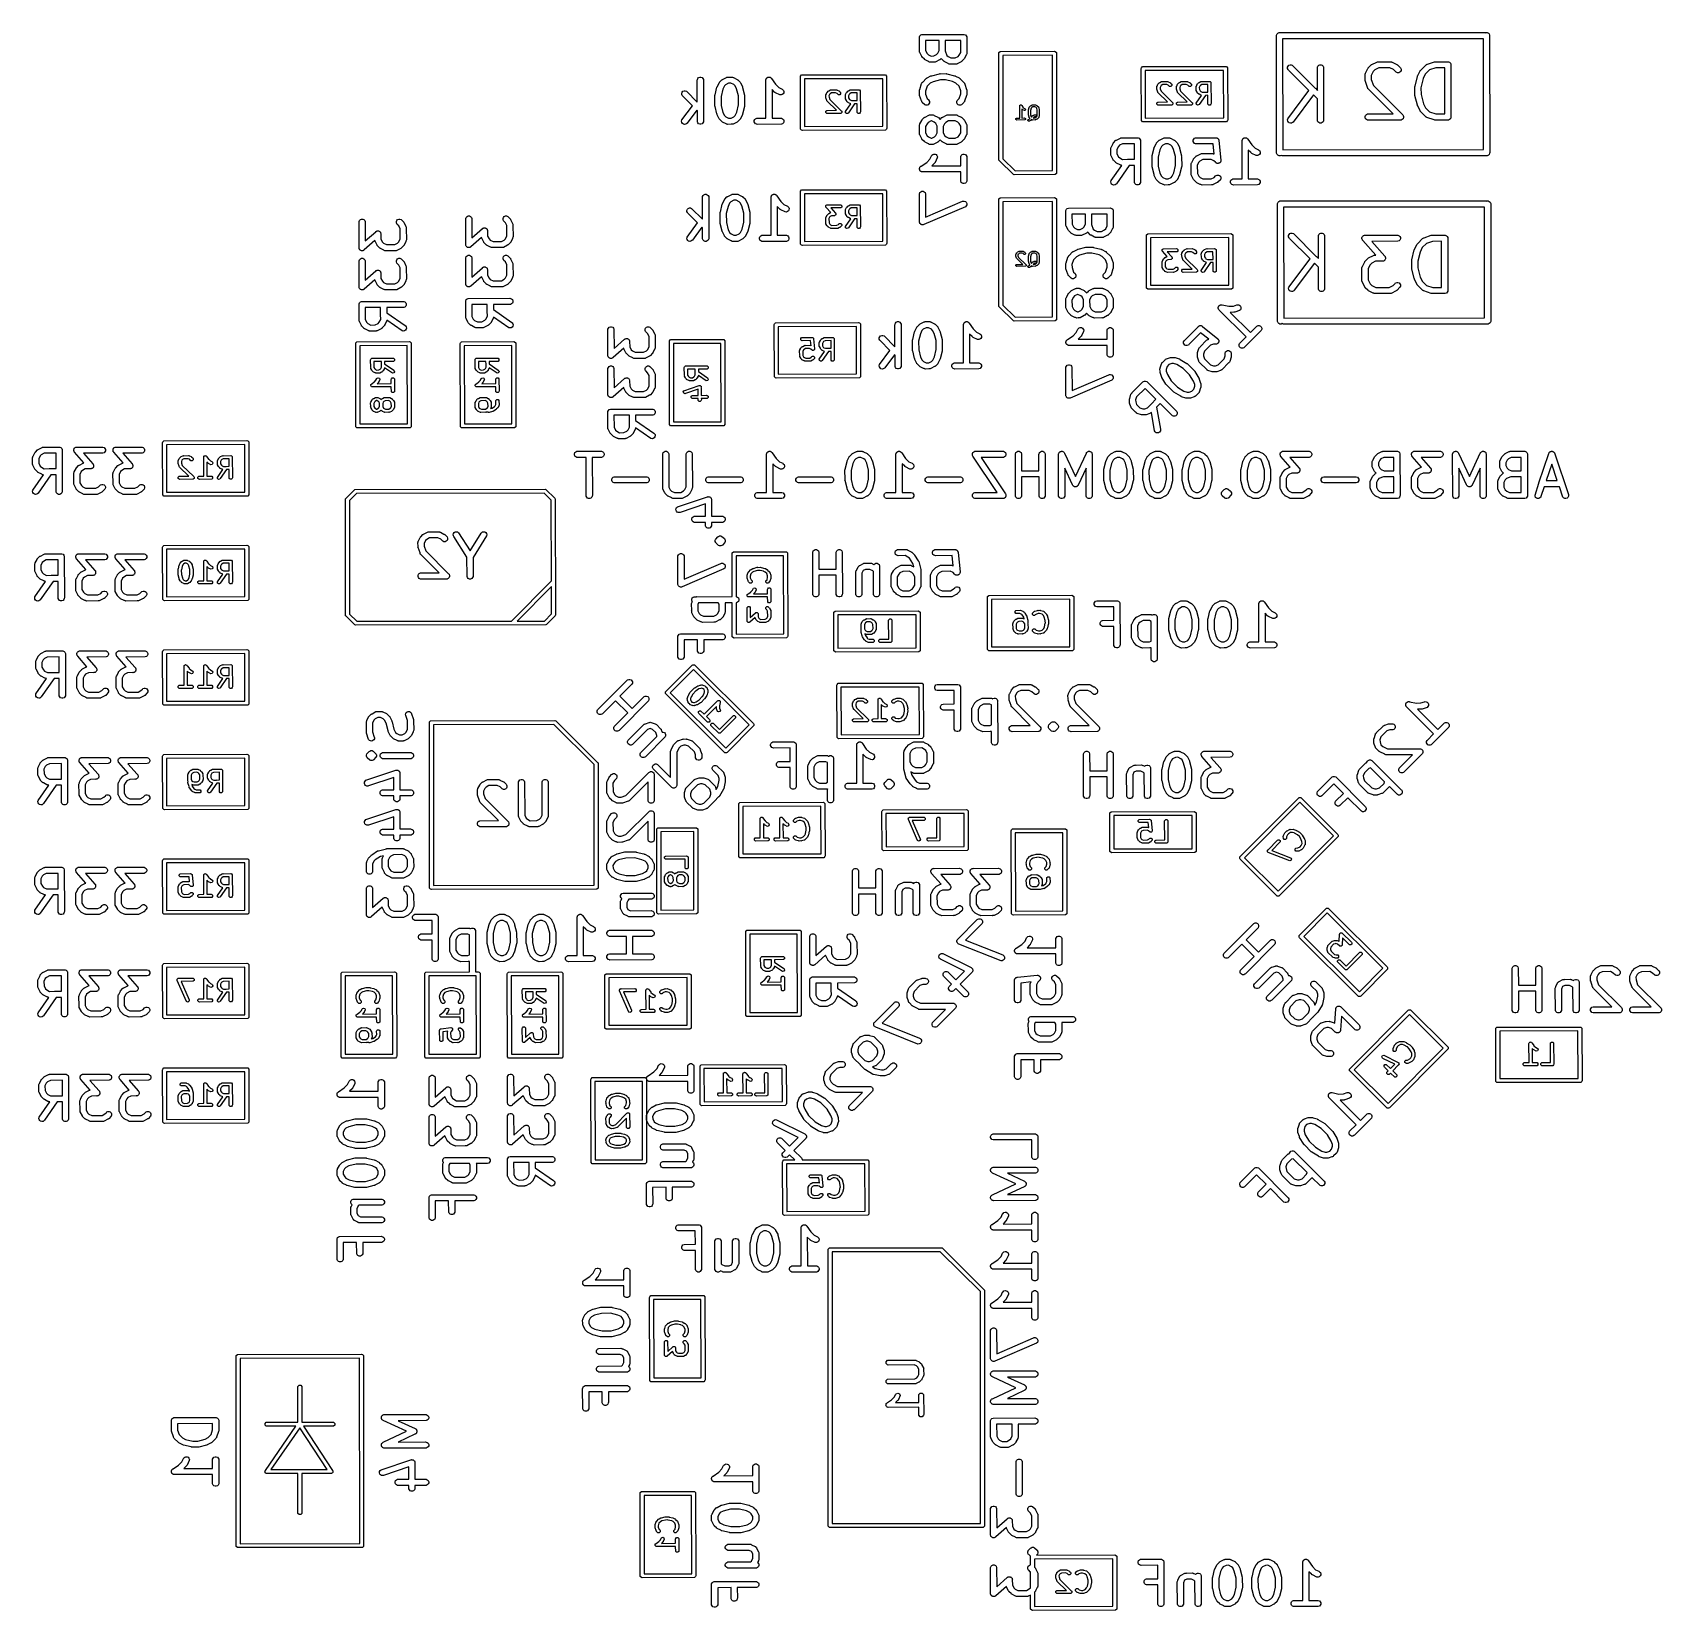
# Model space of a CAD drawing. Extents: x 0.41 to 1.97, y 0.26 to 1.77.
import ezdxf

# ---------------------------------------------------------------- set-up
doc = ezdxf.new("R2010")
doc.units = 0
doc.header["$MEASUREMENT"] = 0
doc.layers.add('BLACK', color=7, linetype='CONTINUOUS')

msp = doc.modelspace()

# ---------------------------------------------------------------- linework, layer by layer
at = {"layer": 'BLACK', "linetype": 'CONTINUOUS'}
for p, q in [((1.2626, 1.7628), (1.2631, 1.7639)), ((1.2626, 1.7622), (1.2626, 1.7628)), ((1.2626, 1.7496), (1.2626, 1.7622)), ((1.2631, 1.7639), (1.2639, 1.7647)), ((1.2639, 1.7647), (1.265, 1.7651)), ((1.265, 1.7651), (1.3049, 1.7652)), ((1.3049, 1.7652), (1.3055, 1.7651)), ((1.3055, 1.7651), (1.3065, 1.7647)), ((1.3065, 1.7647), (1.3074, 1.7639)), ((1.3074, 1.7639), (1.3078, 1.7628)), ((1.3078, 1.7628), (1.3079, 1.7472)), ((1.6041, 1.7646), (1.6046, 1.7657)), ((1.6041, 1.764), (1.6041, 1.7646)), ((1.6041, 1.6515), (1.6041, 1.764)), ((1.6046, 1.7657), (1.6054, 1.7665)), ((1.6054, 1.7665), (1.6065, 1.7669)), ((1.6065, 1.7669), (1.6075, 1.7669)), ((1.6075, 1.7669), (1.803, 1.767)), ((1.6099, 1.7611), (1.61, 1.6549)), ((1.8021, 1.7611), (1.6099, 1.7611)), ((1.8021, 1.655), (1.8021, 1.7611)), ((1.803, 1.767), (1.8036, 1.7669)), ((1.8036, 1.7669), (1.804, 1.7668)), ((1.804, 1.7668), (1.8045, 1.7669)), ((1.8045, 1.7669), (1.8056, 1.7669)), ((1.8056, 1.7669), (1.8067, 1.7665)), ((1.8067, 1.7665), (1.8075, 1.7657)), ((1.8075, 1.7657), (1.8079, 1.7646)), ((1.8079, 1.7646), (1.808, 1.652)), ((1.2626, 1.7495), (1.2626, 1.7496)), ((1.2626, 1.749), (1.2626, 1.7495)), ((1.2626, 1.7485), (1.2626, 1.749)), ((1.2627, 1.7484), (1.2626, 1.7485)), ((1.2627, 1.7483), (1.2627, 1.7484)), ((1.2629, 1.7478), (1.2627, 1.7483)), ((1.2648, 1.7441), (1.2629, 1.7478)), ((1.2684, 1.7593), (1.2685, 1.7497)), ((1.2813, 1.7593), (1.2684, 1.7593)), ((1.2685, 1.7497), (1.2699, 1.747)), ((1.2699, 1.747), (1.2711, 1.7458)), ((1.2711, 1.7458), (1.2738, 1.7445)), ((1.2762, 1.7446), (1.2789, 1.746)), ((1.2789, 1.746), (1.2801, 1.7472)), ((1.2801, 1.7472), (1.2814, 1.7499)), ((1.2814, 1.7499), (1.2813, 1.7593)), ((1.2872, 1.7593), (1.2872, 1.7495)), ((1.302, 1.7593), (1.2872, 1.7593)), ((1.2872, 1.7495), (1.2888, 1.745)), ((1.2888, 1.745), (1.2899, 1.744)), ((1.2995, 1.7441), (1.3007, 1.7453)), ((1.3007, 1.7453), (1.302, 1.748)), ((1.302, 1.748), (1.302, 1.7593)), ((1.3073, 1.7456), (1.3057, 1.7422)), ((1.3074, 1.7456), (1.3073, 1.7456)), ((1.3075, 1.7459), (1.3074, 1.7456)), ((1.3078, 1.7465), (1.3075, 1.7459)), ((1.3079, 1.7472), (1.3078, 1.7467)), ((1.3078, 1.7467), (1.3078, 1.7466)), ((1.3078, 1.7466), (1.3078, 1.7465)), ((1.3385, 1.7471), (1.3386, 1.7478)), ((1.3386, 1.645), (1.3385, 1.7471)), ((1.3386, 1.7478), (1.3397, 1.7489)), ((1.3397, 1.7489), (1.3916, 1.7491)), ((1.3897, 1.7453), (1.3423, 1.7451)), ((1.3423, 1.7451), (1.3424, 1.6463)), ((1.3898, 1.6349), (1.3897, 1.7453)), ((1.3916, 1.7491), (1.3924, 1.7489)), ((1.3924, 1.7489), (1.3935, 1.7478)), ((1.3935, 1.7478), (1.3936, 1.6329)), ((1.265, 1.7437), (1.2648, 1.7441)), ((1.265, 1.7436), (1.265, 1.7437)), ((1.2651, 1.7436), (1.265, 1.7436)), ((1.2651, 1.7435), (1.2651, 1.7436)), ((1.2653, 1.7433), (1.2651, 1.7435)), ((1.2673, 1.7414), (1.2653, 1.7433)), ((1.2675, 1.7412), (1.2673, 1.7414)), ((1.2676, 1.7411), (1.2675, 1.7412)), ((1.2676, 1.741), (1.2676, 1.7411)), ((1.2677, 1.741), (1.2676, 1.741)), ((1.268, 1.7409), (1.2677, 1.741)), ((1.2713, 1.7392), (1.268, 1.7409)), ((1.2714, 1.7392), (1.2713, 1.7392)), ((1.2717, 1.739), (1.2714, 1.7392)), ((1.2723, 1.7388), (1.2717, 1.739)), ((1.2724, 1.7388), (1.2723, 1.7388)), ((1.2725, 1.7387), (1.2724, 1.7388)), ((1.273, 1.7387), (1.2725, 1.7387)), ((1.2764, 1.7387), (1.273, 1.7387)), ((1.2738, 1.7445), (1.2762, 1.7446)), ((1.2768, 1.7387), (1.2764, 1.7387)), ((1.2764, 1.7387), (1.2764, 1.7387)), ((1.2774, 1.7387), (1.2768, 1.7387)), ((1.2775, 1.7388), (1.2774, 1.7387)), ((1.2776, 1.7388), (1.2775, 1.7388)), ((1.2781, 1.739), (1.2776, 1.7388)), ((1.2818, 1.7409), (1.2781, 1.739)), ((1.2822, 1.741), (1.2818, 1.7409)), ((1.2823, 1.7411), (1.2822, 1.741)), ((1.2824, 1.7412), (1.2823, 1.7412)), ((1.2823, 1.7412), (1.2823, 1.7411)), ((1.2826, 1.7414), (1.2824, 1.7412)), ((1.2835, 1.7423), (1.2826, 1.7414)), ((1.2836, 1.742), (1.2835, 1.7423)), ((1.2837, 1.7419), (1.2836, 1.742)), ((1.2841, 1.7414), (1.2837, 1.7419)), ((1.2837, 1.7419), (1.2837, 1.7419)), ((1.286, 1.7395), (1.2841, 1.7414)), ((1.2862, 1.7393), (1.286, 1.7395)), ((1.2863, 1.7392), (1.2862, 1.7393)), ((1.2864, 1.7392), (1.2863, 1.7392)), ((1.2865, 1.7391), (1.2864, 1.7392)), ((1.2867, 1.739), (1.2865, 1.7391)), ((1.2901, 1.7373), (1.2867, 1.739)), ((1.2899, 1.744), (1.2926, 1.7427)), ((1.2905, 1.7371), (1.2901, 1.7373)), ((1.2901, 1.7373), (1.2901, 1.7373)), ((1.291, 1.7369), (1.2905, 1.7371)), ((1.2911, 1.7369), (1.291, 1.7369)), ((1.2912, 1.7368), (1.2911, 1.7369)), ((1.2918, 1.7368), (1.2912, 1.7368)), ((1.297, 1.7368), (1.2918, 1.7368)), ((1.2926, 1.7427), (1.2968, 1.7427)), ((1.2968, 1.7427), (1.2995, 1.7441)), ((1.2974, 1.7368), (1.297, 1.7368)), ((1.297, 1.7368), (1.297, 1.7368)), ((1.298, 1.7368), (1.2974, 1.7368)), ((1.2981, 1.7369), (1.298, 1.7368)), ((1.2982, 1.7369), (1.2981, 1.7369)), ((1.2987, 1.7371), (1.2982, 1.7369)), ((1.3025, 1.739), (1.2987, 1.7371)), ((1.3028, 1.7392), (1.3025, 1.739)), ((1.3029, 1.7393), (1.3028, 1.7392)), ((1.303, 1.7393), (1.3029, 1.7393)), ((1.3032, 1.7395), (1.303, 1.7393)), ((1.303, 1.7393), (1.303, 1.7393)), ((1.3051, 1.7415), (1.3032, 1.7395)), ((1.3054, 1.7417), (1.3051, 1.7415)), ((1.3055, 1.7419), (1.3054, 1.7418)), ((1.3054, 1.7418), (1.3054, 1.7417)), ((1.3057, 1.7422), (1.3055, 1.7419)), ((1.3055, 1.7419), (1.3055, 1.7419)), ((1.4747, 1.7326), (1.4749, 1.7334)), ((1.4749, 1.6827), (1.4747, 1.7326)), ((1.4749, 1.7334), (1.4759, 1.7345)), ((1.4759, 1.7345), (1.5554, 1.7346)), ((1.5535, 1.7308), (1.4785, 1.7307)), ((1.4785, 1.7307), (1.4786, 1.6852)), ((1.5536, 1.6854), (1.5535, 1.7308)), ((1.5554, 1.7346), (1.5562, 1.7345)), ((1.5562, 1.7345), (1.5572, 1.7334)), ((1.5572, 1.7334), (1.5574, 1.6834)), ((1.6147, 1.7338), (1.6151, 1.7348)), ((1.6147, 1.7326), (1.6147, 1.7338)), ((1.6151, 1.7316), (1.6147, 1.7326)), ((1.6151, 1.7348), (1.6159, 1.7357)), ((1.6155, 1.7311), (1.6151, 1.7316)), ((1.6351, 1.7115), (1.6155, 1.7311)), ((1.6159, 1.7357), (1.617, 1.7361)), ((1.617, 1.7361), (1.6181, 1.7361)), ((1.6181, 1.7361), (1.6192, 1.7357)), ((1.6192, 1.7357), (1.6411, 1.7138)), ((1.6432, 1.7338), (1.6437, 1.7348)), ((1.6432, 1.7332), (1.6432, 1.7338)), ((1.6432, 1.7117), (1.6432, 1.7332)), ((1.6437, 1.7348), (1.6445, 1.7357)), ((1.6445, 1.7357), (1.6456, 1.7361)), ((1.6456, 1.7361), (1.6467, 1.7361)), ((1.6467, 1.7361), (1.6478, 1.7357)), ((1.6478, 1.7357), (1.6486, 1.7348)), ((1.6486, 1.7348), (1.649, 1.7338)), ((1.649, 1.7338), (1.6491, 1.6832)), ((1.6893, 1.7283), (1.6915, 1.7327)), ((1.6915, 1.7327), (1.6916, 1.733)), ((1.6916, 1.733), (1.6916, 1.7331)), ((1.6916, 1.7331), (1.6917, 1.7331)), ((1.6917, 1.7331), (1.6918, 1.7332)), ((1.6918, 1.7332), (1.692, 1.7335)), ((1.692, 1.7335), (1.6944, 1.7359)), ((1.6944, 1.7359), (1.6946, 1.7361)), ((1.6946, 1.7361), (1.6947, 1.7361)), ((1.6964, 1.7296), (1.6946, 1.7259)), ((1.6947, 1.7362), (1.6948, 1.7363)), ((1.6947, 1.7361), (1.6947, 1.7362)), ((1.6948, 1.7363), (1.6952, 1.7364)), ((1.6952, 1.7364), (1.6999, 1.7388)), ((1.6981, 1.7313), (1.6964, 1.7296)), ((1.7018, 1.7332), (1.6981, 1.7313)), ((1.6999, 1.7388), (1.7005, 1.739)), ((1.7005, 1.739), (1.7006, 1.739)), ((1.7006, 1.739), (1.7007, 1.7391)), ((1.7007, 1.7391), (1.7012, 1.7391)), ((1.7012, 1.7391), (1.7016, 1.7391)), ((1.7016, 1.7391), (1.7017, 1.7391)), ((1.7017, 1.7391), (1.7131, 1.7391)), ((1.7124, 1.7333), (1.7018, 1.7332)), ((1.7161, 1.7315), (1.7124, 1.7333)), ((1.7131, 1.7391), (1.7137, 1.7391)), ((1.7137, 1.7391), (1.7138, 1.739)), ((1.7138, 1.739), (1.7139, 1.739)), ((1.7139, 1.739), (1.7144, 1.7388)), ((1.7144, 1.7388), (1.7148, 1.7386)), ((1.7148, 1.7386), (1.7148, 1.7386)), ((1.7148, 1.7386), (1.7192, 1.7364)), ((1.7186, 1.729), (1.7161, 1.7315)), ((1.7192, 1.7364), (1.7195, 1.7363)), ((1.7195, 1.7363), (1.7195, 1.7363)), ((1.7195, 1.7363), (1.7196, 1.7362)), ((1.7196, 1.7362), (1.7197, 1.7361)), ((1.7197, 1.7361), (1.72, 1.7359)), ((1.72, 1.7359), (1.7224, 1.7335)), ((1.7227, 1.7298), (1.7219, 1.729)), ((1.7224, 1.7335), (1.7227, 1.7331)), ((1.7227, 1.7331), (1.7232, 1.732)), ((1.7232, 1.7308), (1.7227, 1.7298)), ((1.7232, 1.732), (1.7232, 1.7308)), ((1.7392, 1.7258), (1.7415, 1.7304)), ((1.7415, 1.7304), (1.7416, 1.7306)), ((1.7416, 1.7306), (1.7416, 1.7307)), ((1.7416, 1.7307), (1.7417, 1.7307)), ((1.7417, 1.7307), (1.7418, 1.7308)), ((1.7418, 1.7308), (1.7421, 1.7311)), ((1.7421, 1.7311), (1.7468, 1.7359)), ((1.7504, 1.7312), (1.7464, 1.7272)), ((1.7468, 1.7359), (1.7472, 1.7363)), ((1.7472, 1.7363), (1.7473, 1.7363)), ((1.7473, 1.7363), (1.7474, 1.7364)), ((1.7474, 1.7364), (1.7479, 1.7365)), ((1.7479, 1.7365), (1.7483, 1.7367)), ((1.7483, 1.7367), (1.7484, 1.7367)), ((1.7484, 1.7367), (1.7551, 1.739)), ((1.7563, 1.7332), (1.7504, 1.7312)), ((1.7551, 1.739), (1.7554, 1.739)), ((1.7554, 1.739), (1.7554, 1.7391)), ((1.7554, 1.7391), (1.7555, 1.7391)), ((1.7555, 1.7391), (1.7556, 1.7391)), ((1.7556, 1.7391), (1.7561, 1.7391)), ((1.7561, 1.7391), (1.7679, 1.7391)), ((1.765, 1.7333), (1.7563, 1.7332)), ((1.765, 1.6891), (1.765, 1.7333)), ((1.7679, 1.7391), (1.7685, 1.7391)), ((1.7685, 1.7391), (1.7695, 1.7386)), ((1.7695, 1.7386), (1.7704, 1.7378)), ((1.7704, 1.7378), (1.7708, 1.7368)), ((1.7708, 1.7368), (1.7709, 1.6862)), ((1.0501, 1.7215), (1.0502, 1.722)), ((1.0501, 1.7004), (1.0501, 1.7215)), ((1.0502, 1.722), (1.0506, 1.7231)), ((1.0506, 1.7231), (1.0514, 1.7239)), ((1.0514, 1.7239), (1.0525, 1.7244)), ((1.0525, 1.7244), (1.0536, 1.7244)), ((1.0536, 1.7244), (1.0547, 1.7239)), ((1.0547, 1.7239), (1.0555, 1.7231)), ((1.0555, 1.7231), (1.056, 1.722)), ((1.056, 1.722), (1.056, 1.6821)), ((1.0672, 1.7073), (1.0689, 1.7147)), ((1.0689, 1.7147), (1.069, 1.7147)), ((1.069, 1.7148), (1.0691, 1.7152)), ((1.069, 1.7147), (1.069, 1.7148)), ((1.069, 1.7147), (1.069, 1.7147)), ((1.0691, 1.7152), (1.0693, 1.7154)), ((1.0693, 1.7154), (1.071, 1.719)), ((1.071, 1.719), (1.0712, 1.7193)), ((1.0712, 1.7193), (1.0712, 1.7194)), ((1.0712, 1.7194), (1.0713, 1.7194)), ((1.0713, 1.7194), (1.0714, 1.7195)), ((1.0714, 1.7195), (1.0716, 1.7197)), ((1.0716, 1.7197), (1.0735, 1.7217)), ((1.0735, 1.7217), (1.0737, 1.7219)), ((1.0737, 1.7219), (1.0738, 1.7219)), ((1.0738, 1.7219), (1.0738, 1.722)), ((1.0738, 1.722), (1.0739, 1.722)), ((1.0739, 1.722), (1.0743, 1.7222)), ((1.0743, 1.7222), (1.078, 1.7241)), ((1.076, 1.7159), (1.0745, 1.7127)), ((1.0772, 1.7171), (1.076, 1.7159)), ((1.0799, 1.7185), (1.0772, 1.7171)), ((1.078, 1.7241), (1.0785, 1.7243)), ((1.0785, 1.7243), (1.0786, 1.7243)), ((1.0786, 1.7243), (1.0787, 1.7244)), ((1.0787, 1.7244), (1.0793, 1.7244)), ((1.0793, 1.7244), (1.0797, 1.7244)), ((1.0797, 1.7244), (1.0797, 1.7244)), ((1.0797, 1.7244), (1.0831, 1.7244)), ((1.0823, 1.7186), (1.0799, 1.7185)), ((1.085, 1.7172), (1.0823, 1.7186)), ((1.0831, 1.7244), (1.0836, 1.7244)), ((1.0836, 1.7244), (1.0837, 1.7243)), ((1.0837, 1.7243), (1.0838, 1.7243)), ((1.0838, 1.7243), (1.0844, 1.7241)), ((1.0844, 1.7241), (1.0847, 1.7239)), ((1.0847, 1.7239), (1.0848, 1.7239)), ((1.0848, 1.7239), (1.0881, 1.7222)), ((1.0862, 1.7161), (1.085, 1.7172)), ((1.0877, 1.7131), (1.0862, 1.7161)), ((1.0881, 1.7222), (1.0884, 1.7221)), ((1.0884, 1.7221), (1.0885, 1.722)), ((1.0885, 1.722), (1.0885, 1.722)), ((1.0885, 1.722), (1.0886, 1.7219)), ((1.0886, 1.7219), (1.0888, 1.7217)), ((1.0888, 1.7217), (1.0908, 1.7198)), ((1.0908, 1.7198), (1.091, 1.7196)), ((1.091, 1.7196), (1.091, 1.7195)), ((1.091, 1.7195), (1.091, 1.7195)), ((1.091, 1.7195), (1.0911, 1.7194)), ((1.0911, 1.7194), (1.0913, 1.719)), ((1.0913, 1.719), (1.0932, 1.7153)), ((1.0932, 1.7153), (1.0932, 1.7152)), ((1.0932, 1.7152), (1.0932, 1.7152)), ((1.0932, 1.7152), (1.0932, 1.7152)), ((1.0932, 1.7152), (1.0934, 1.7147)), ((1.0934, 1.7147), (1.0934, 1.7145)), ((1.0934, 1.7145), (1.0953, 1.7072)), ((1.1157, 1.7215), (1.1158, 1.722)), ((1.1158, 1.685), (1.1157, 1.7215)), ((1.1157, 1.7215), (1.1157, 1.7215)), ((1.1157, 1.7215), (1.1157, 1.7215)), ((1.1157, 1.7215), (1.1157, 1.7215)), ((1.1158, 1.722), (1.1159, 1.7223)), ((1.1159, 1.7223), (1.116, 1.7226)), ((1.116, 1.7226), (1.1161, 1.7228)), ((1.1161, 1.7228), (1.1162, 1.7231)), ((1.1162, 1.7231), (1.1164, 1.7233)), ((1.1164, 1.7233), (1.1166, 1.7236)), ((1.1166, 1.7236), (1.1168, 1.7237)), ((1.1168, 1.7237), (1.117, 1.7239)), ((1.117, 1.7239), (1.1173, 1.724)), ((1.1173, 1.724), (1.1176, 1.7242)), ((1.1176, 1.7242), (1.1178, 1.7242)), ((1.1178, 1.7242), (1.1181, 1.7244)), ((1.1181, 1.7244), (1.1184, 1.7244)), ((1.1184, 1.7244), (1.1187, 1.7244)), ((1.1187, 1.7244), (1.119, 1.7244)), ((1.119, 1.7244), (1.1193, 1.7244)), ((1.1193, 1.7244), (1.1195, 1.7242)), ((1.1195, 1.7242), (1.1198, 1.7242)), ((1.1198, 1.7242), (1.1201, 1.724)), ((1.1201, 1.724), (1.1203, 1.7239)), ((1.1203, 1.7239), (1.1205, 1.7237)), ((1.1205, 1.7237), (1.1208, 1.7235)), ((1.1208, 1.7235), (1.1209, 1.7233)), ((1.1209, 1.7233), (1.1211, 1.7231)), ((1.1211, 1.7231), (1.1212, 1.7229)), ((1.1212, 1.7229), (1.1249, 1.7175)), ((1.1249, 1.7175), (1.128, 1.7144)), ((1.128, 1.7144), (1.1313, 1.7129)), ((1.1487, 1.7246), (1.1488, 1.7254)), ((1.1488, 1.6746), (1.1487, 1.7246)), ((1.1488, 1.7254), (1.1499, 1.7264)), ((1.1499, 1.7264), (1.2294, 1.7266)), ((1.2274, 1.7228), (1.1525, 1.7226)), ((1.1525, 1.7226), (1.1526, 1.6772)), ((1.2275, 1.6774), (1.2274, 1.7228)), ((1.2294, 1.7266), (1.2301, 1.7264)), ((1.2301, 1.7264), (1.2312, 1.7254)), ((1.2312, 1.7254), (1.2313, 1.6754)), ((1.2628, 1.7126), (1.2646, 1.7182)), ((1.2646, 1.7182), (1.2648, 1.7187)), ((1.2648, 1.7187), (1.2649, 1.7188)), ((1.2649, 1.7188), (1.265, 1.7189)), ((1.265, 1.7189), (1.2653, 1.7193)), ((1.2653, 1.7193), (1.2656, 1.7196)), ((1.2656, 1.7196), (1.2657, 1.7196)), ((1.2657, 1.7196), (1.2691, 1.7231)), ((1.2699, 1.7156), (1.2684, 1.711)), ((1.2691, 1.7231), (1.2693, 1.7233)), ((1.2693, 1.7233), (1.2694, 1.7233)), ((1.2694, 1.7233), (1.2694, 1.7234)), ((1.2694, 1.7234), (1.2695, 1.7234)), ((1.2695, 1.7234), (1.2699, 1.7236)), ((1.2699, 1.7236), (1.2736, 1.7255)), ((1.2728, 1.7185), (1.2699, 1.7156)), ((1.2757, 1.72), (1.2728, 1.7185)), ((1.2736, 1.7255), (1.2737, 1.7256)), ((1.2736, 1.7255), (1.2736, 1.7255)), ((1.2736, 1.7255), (1.2736, 1.7255)), ((1.2737, 1.7256), (1.2741, 1.7257)), ((1.2741, 1.7257), (1.2744, 1.7257)), ((1.2744, 1.7257), (1.2817, 1.7276)), ((1.2826, 1.7218), (1.2757, 1.72)), ((1.2817, 1.7276), (1.2818, 1.7276)), ((1.2818, 1.7276), (1.2818, 1.7276)), ((1.2818, 1.7276), (1.2819, 1.7276)), ((1.2819, 1.7276), (1.2823, 1.7277)), ((1.2823, 1.7277), (1.2826, 1.7276)), ((1.2826, 1.7276), (1.288, 1.7277)), ((1.2875, 1.7218), (1.2826, 1.7218)), ((1.2943, 1.7202), (1.2875, 1.7218)), ((1.288, 1.7277), (1.2881, 1.7277)), ((1.2881, 1.7277), (1.2882, 1.7277)), ((1.2882, 1.7277), (1.2883, 1.7277)), ((1.2883, 1.7277), (1.2886, 1.7276)), ((1.2886, 1.7276), (1.2889, 1.7275)), ((1.2889, 1.7275), (1.2962, 1.7257)), ((1.2974, 1.7187), (1.2943, 1.7202)), ((1.2962, 1.7257), (1.2963, 1.7257)), ((1.2963, 1.7257), (1.2963, 1.7257)), ((1.2963, 1.7257), (1.2964, 1.7257)), ((1.2964, 1.7257), (1.2968, 1.7255)), ((1.2968, 1.7255), (1.297, 1.7254)), ((1.297, 1.7254), (1.3006, 1.7236)), ((1.3004, 1.7157), (1.2974, 1.7187)), ((1.302, 1.7113), (1.3004, 1.7157)), ((1.3006, 1.7236), (1.3009, 1.7235)), ((1.3009, 1.7235), (1.3009, 1.7234)), ((1.3009, 1.7234), (1.301, 1.7234)), ((1.301, 1.7234), (1.3011, 1.7233)), ((1.3011, 1.7233), (1.3013, 1.723)), ((1.3013, 1.723), (1.3051, 1.7193)), ((1.3051, 1.7193), (1.3055, 1.7189)), ((1.3055, 1.7189), (1.3055, 1.7188)), ((1.3055, 1.7188), (1.3056, 1.7187)), ((1.3056, 1.7187), (1.3058, 1.7182)), ((1.3058, 1.7182), (1.3059, 1.7178)), ((1.3059, 1.7178), (1.3059, 1.7177)), ((1.3059, 1.7177), (1.3077, 1.7126)), ((1.4896, 1.7151), (1.4897, 1.7152)), ((1.4896, 1.715), (1.4896, 1.7151)), ((1.4896, 1.7151), (1.4896, 1.7151)), ((1.4897, 1.7134), (1.4896, 1.715)), ((1.4897, 1.7156), (1.4899, 1.7158)), ((1.4897, 1.7152), (1.4897, 1.7156)), ((1.4899, 1.7158), (1.4907, 1.7175)), ((1.4907, 1.7176), (1.4911, 1.7181)), ((1.4907, 1.7175), (1.4907, 1.7176)), ((1.4907, 1.7175), (1.4907, 1.7175)), ((1.4907, 1.7175), (1.4907, 1.7175)), ((1.4911, 1.7181), (1.4912, 1.7181)), ((1.4912, 1.7181), (1.4919, 1.7189)), ((1.4919, 1.7189), (1.4919, 1.7189)), ((1.4919, 1.7189), (1.4919, 1.7189)), ((1.4919, 1.7189), (1.492, 1.7189)), ((1.492, 1.7189), (1.4925, 1.7193)), ((1.4925, 1.7193), (1.4926, 1.7193)), ((1.4926, 1.7193), (1.4942, 1.7202)), ((1.4933, 1.7158), (1.4927, 1.7145)), ((1.4927, 1.7145), (1.4928, 1.7131)), ((1.4939, 1.7165), (1.4933, 1.7158)), ((1.4952, 1.7172), (1.4939, 1.7165)), ((1.4942, 1.7202), (1.4943, 1.7202)), ((1.4943, 1.7202), (1.4943, 1.7202)), ((1.4943, 1.7202), (1.4944, 1.7202)), ((1.4944, 1.7202), (1.4948, 1.7203)), ((1.4948, 1.7203), (1.4951, 1.7202)), ((1.4951, 1.7202), (1.4996, 1.7203)), ((1.4991, 1.7173), (1.4952, 1.7172)), ((1.5004, 1.7167), (1.4991, 1.7173)), ((1.4996, 1.7203), (1.4997, 1.7203)), ((1.4997, 1.7203), (1.4998, 1.7203)), ((1.4998, 1.7203), (1.4998, 1.7203)), ((1.4998, 1.7203), (1.5002, 1.7202)), ((1.5002, 1.7202), (1.5004, 1.72)), ((1.5004, 1.72), (1.5021, 1.7193)), ((1.5018, 1.7154), (1.5004, 1.7167)), ((1.5031, 1.7154), (1.5018, 1.7154)), ((1.5021, 1.7193), (1.5021, 1.7193)), ((1.5021, 1.7193), (1.5021, 1.7193)), ((1.5021, 1.7193), (1.5022, 1.7192)), ((1.5022, 1.7192), (1.5027, 1.7189)), ((1.5027, 1.7189), (1.5027, 1.7187)), ((1.5027, 1.7187), (1.5036, 1.718)), ((1.5039, 1.7163), (1.5031, 1.7154)), ((1.5036, 1.718), (1.5039, 1.7175)), ((1.5039, 1.7175), (1.5039, 1.7163)), ((1.5084, 1.7152), (1.5085, 1.7156)), ((1.5084, 1.7151), (1.5084, 1.7152)), ((1.5084, 1.715), (1.5084, 1.7151)), ((1.5084, 1.7151), (1.5084, 1.7151)), ((1.5085, 1.7134), (1.5084, 1.715)), ((1.5085, 1.7156), (1.5087, 1.7158)), ((1.5087, 1.7158), (1.5094, 1.7175)), ((1.5094, 1.7175), (1.5095, 1.7176)), ((1.5094, 1.7175), (1.5094, 1.7175)), ((1.5094, 1.7175), (1.5094, 1.7175)), ((1.5095, 1.7176), (1.5099, 1.7181)), ((1.5099, 1.7181), (1.51, 1.7181)), ((1.51, 1.7181), (1.5106, 1.7189)), ((1.5106, 1.7189), (1.5106, 1.7189)), ((1.5106, 1.7189), (1.5106, 1.7189)), ((1.5106, 1.7189), (1.5107, 1.7189)), ((1.5107, 1.7189), (1.5112, 1.7193)), ((1.5112, 1.7193), (1.5114, 1.7193)), ((1.5114, 1.7193), (1.513, 1.7202)), ((1.512, 1.7158), (1.5115, 1.7145)), ((1.5115, 1.7145), (1.5115, 1.7131)), ((1.5126, 1.7165), (1.512, 1.7158)), ((1.5139, 1.7172), (1.5126, 1.7165)), ((1.513, 1.7202), (1.5131, 1.7202)), ((1.5131, 1.7202), (1.5131, 1.7202)), ((1.5131, 1.7202), (1.5132, 1.7202)), ((1.5132, 1.7202), (1.5136, 1.7203)), ((1.5136, 1.7203), (1.5139, 1.7202)), ((1.5139, 1.7202), (1.5184, 1.7203)), ((1.5178, 1.7173), (1.5139, 1.7172)), ((1.5192, 1.7167), (1.5178, 1.7173)), ((1.5184, 1.7203), (1.5185, 1.7203)), ((1.5185, 1.7203), (1.5185, 1.7203)), ((1.5185, 1.7203), (1.5186, 1.7203)), ((1.5186, 1.7203), (1.519, 1.7202)), ((1.519, 1.7202), (1.5192, 1.72)), ((1.5192, 1.72), (1.5209, 1.7193)), ((1.5206, 1.7154), (1.5192, 1.7167)), ((1.5218, 1.7154), (1.5206, 1.7154)), ((1.5209, 1.7193), (1.5209, 1.7193)), ((1.5209, 1.7193), (1.5209, 1.7193)), ((1.5209, 1.7193), (1.521, 1.7192)), ((1.521, 1.7192), (1.5215, 1.7189)), ((1.5215, 1.7189), (1.5215, 1.7187)), ((1.5215, 1.7187), (1.5223, 1.718)), ((1.5227, 1.7163), (1.5218, 1.7154)), ((1.5223, 1.718), (1.5227, 1.7175)), ((1.5227, 1.7175), (1.5227, 1.7163)), ((1.5271, 1.7151), (1.5272, 1.7152)), ((1.5271, 1.715), (1.5271, 1.7151)), ((1.5271, 1.7151), (1.5271, 1.7151)), ((1.5272, 1.7124), (1.5271, 1.715)), ((1.5272, 1.7156), (1.5274, 1.7158)), ((1.5272, 1.7152), (1.5272, 1.7156)), ((1.5274, 1.7158), (1.5282, 1.7175)), ((1.5282, 1.7176), (1.5286, 1.7181)), ((1.5282, 1.7175), (1.5282, 1.7176)), ((1.5282, 1.7175), (1.5282, 1.7175)), ((1.5282, 1.7175), (1.5282, 1.7175)), ((1.5286, 1.7181), (1.5287, 1.7181)), ((1.5287, 1.7181), (1.5294, 1.7189)), ((1.5294, 1.7189), (1.5294, 1.7189)), ((1.5294, 1.7189), (1.5294, 1.7189)), ((1.5294, 1.7189), (1.5295, 1.7189)), ((1.5295, 1.7189), (1.53, 1.7193)), ((1.53, 1.7193), (1.5301, 1.7193)), ((1.5301, 1.7193), (1.5317, 1.7202)), ((1.5308, 1.7158), (1.5302, 1.7145)), ((1.5302, 1.7145), (1.5303, 1.7124)), ((1.5314, 1.7165), (1.5308, 1.7158)), ((1.5327, 1.7172), (1.5314, 1.7165)), ((1.5317, 1.7202), (1.5318, 1.7202)), ((1.5318, 1.7202), (1.5318, 1.7202)), ((1.5318, 1.7202), (1.5319, 1.7202)), ((1.5319, 1.7202), (1.5323, 1.7203)), ((1.5323, 1.7203), (1.5326, 1.7202)), ((1.5326, 1.7202), (1.5399, 1.7203)), ((1.5384, 1.7173), (1.5327, 1.7172)), ((1.5384, 1.71), (1.5384, 1.7173)), ((1.5399, 1.7203), (1.5405, 1.7202)), ((1.5405, 1.7202), (1.5414, 1.7194)), ((1.5414, 1.7194), (1.5415, 1.6991)), ((1.6411, 1.7138), (1.6412, 1.7138)), ((1.6412, 1.7138), (1.6412, 1.7137)), ((1.6412, 1.7137), (1.6432, 1.7117)), ((1.6888, 1.7272), (1.6889, 1.7273)), ((1.6888, 1.7267), (1.6888, 1.7272)), ((1.6888, 1.7219), (1.6888, 1.7267)), ((1.6888, 1.7215), (1.6888, 1.7219)), ((1.6888, 1.7214), (1.6888, 1.7215)), ((1.6888, 1.7213), (1.6888, 1.7214)), ((1.6888, 1.7212), (1.6888, 1.7213)), ((1.6889, 1.721), (1.6888, 1.7212)), ((1.6889, 1.7274), (1.6891, 1.7279)), ((1.6889, 1.7273), (1.6889, 1.7274)), ((1.6912, 1.7143), (1.6889, 1.721)), ((1.6891, 1.7279), (1.6893, 1.7283)), ((1.6893, 1.7283), (1.6893, 1.7283)), ((1.6912, 1.7142), (1.6912, 1.7143)), ((1.6914, 1.7138), (1.6912, 1.7142)), ((1.6915, 1.7133), (1.6914, 1.7138)), ((1.6946, 1.7259), (1.6947, 1.7222)), ((1.6947, 1.7222), (1.6967, 1.7162)), ((1.6967, 1.7162), (1.7248, 1.6883)), ((1.7197, 1.7285), (1.7186, 1.729)), ((1.7209, 1.7285), (1.7197, 1.7285)), ((1.7219, 1.729), (1.7209, 1.7285)), ((1.7364, 1.7153), (1.7366, 1.7156)), ((1.7364, 1.715), (1.7364, 1.7153)), ((1.7364, 1.7149), (1.7364, 1.715)), ((1.7364, 1.7148), (1.7364, 1.7149)), ((1.7364, 1.7147), (1.7364, 1.7148)), ((1.7364, 1.7078), (1.7364, 1.7147)), ((1.7366, 1.7156), (1.7388, 1.725)), ((1.7388, 1.725), (1.7389, 1.725)), ((1.7389, 1.7251), (1.739, 1.7255)), ((1.7389, 1.725), (1.7389, 1.7251)), ((1.7389, 1.7251), (1.7389, 1.7251)), ((1.739, 1.7255), (1.7392, 1.7258)), ((1.7444, 1.723), (1.7422, 1.7142)), ((1.7422, 1.7142), (1.7423, 1.7078)), ((1.7464, 1.7272), (1.7444, 1.723)), ((1.0352, 1.7089), (1.0356, 1.71)), ((1.0352, 1.7078), (1.0352, 1.7089)), ((1.0356, 1.7067), (1.0352, 1.7078)), ((1.0356, 1.71), (1.0364, 1.7108)), ((1.036, 1.7063), (1.0356, 1.7067)), ((1.0454, 1.6968), (1.036, 1.7063)), ((1.0364, 1.7108), (1.0375, 1.7112)), ((1.0375, 1.7112), (1.0386, 1.7112)), ((1.0386, 1.7112), (1.0397, 1.7108)), ((1.0397, 1.7108), (1.0501, 1.7004)), ((1.067, 1.707), (1.0672, 1.7073)), ((1.067, 1.7067), (1.067, 1.707)), ((1.067, 1.7066), (1.067, 1.7067)), ((1.067, 1.7065), (1.067, 1.7066)), ((1.067, 1.7066), (1.067, 1.7066)), ((1.067, 1.6973), (1.067, 1.7065)), ((1.0745, 1.7127), (1.0728, 1.7059)), ((1.0728, 1.7059), (1.0729, 1.6973)), ((1.0895, 1.7063), (1.0877, 1.7131)), ((1.0895, 1.6977), (1.0895, 1.7063)), ((1.0953, 1.7072), (1.0953, 1.7071)), ((1.0953, 1.7071), (1.0953, 1.707)), ((1.0953, 1.707), (1.0953, 1.707)), ((1.0953, 1.707), (1.0954, 1.7066)), ((1.0954, 1.7066), (1.0953, 1.7063)), ((1.0953, 1.7063), (1.0954, 1.6971)), ((1.1241, 1.7101), (1.1216, 1.7125)), ((1.1216, 1.7125), (1.1216, 1.685)), ((1.1244, 1.7098), (1.1241, 1.7101)), ((1.1245, 1.7097), (1.1244, 1.7098)), ((1.1245, 1.7096), (1.1245, 1.7097)), ((1.1246, 1.7096), (1.1245, 1.7096)), ((1.1249, 1.7094), (1.1246, 1.7096)), ((1.1292, 1.7074), (1.1249, 1.7094)), ((1.1303, 1.7073), (1.1292, 1.7074)), ((1.1314, 1.7076), (1.1303, 1.7073)), ((1.1313, 1.7129), (1.1317, 1.7125)), ((1.1323, 1.7084), (1.1314, 1.7076)), ((1.1317, 1.7125), (1.1325, 1.7117)), ((1.1328, 1.7094), (1.1323, 1.7084)), ((1.1325, 1.7117), (1.1329, 1.7106)), ((1.1329, 1.7106), (1.1328, 1.7094)), ((1.173, 1.7072), (1.1731, 1.7076)), ((1.173, 1.7071), (1.173, 1.7072)), ((1.173, 1.707), (1.173, 1.7071)), ((1.173, 1.7071), (1.173, 1.7071)), ((1.173, 1.7054), (1.173, 1.707)), ((1.173, 1.7052), (1.173, 1.7054)), ((1.173, 1.7046), (1.173, 1.7052)), ((1.174, 1.702), (1.173, 1.7046)), ((1.1731, 1.7076), (1.1733, 1.7078)), ((1.1733, 1.7078), (1.174, 1.7095)), ((1.174, 1.7095), (1.1741, 1.7096)), ((1.174, 1.7095), (1.174, 1.7095)), ((1.174, 1.7095), (1.174, 1.7095)), ((1.174, 1.7017), (1.174, 1.702)), ((1.1743, 1.7013), (1.174, 1.7017)), ((1.1741, 1.7096), (1.1744, 1.7101)), ((1.1744, 1.7012), (1.1743, 1.7013)), ((1.1743, 1.7013), (1.1743, 1.7013)), ((1.1743, 1.7013), (1.1743, 1.7013)), ((1.1744, 1.7101), (1.1746, 1.7101)), ((1.1831, 1.6926), (1.1744, 1.7012)), ((1.1746, 1.7101), (1.1752, 1.7108)), ((1.1752, 1.7108), (1.1753, 1.7109)), ((1.1752, 1.7108), (1.1752, 1.7108)), ((1.1752, 1.7108), (1.1752, 1.7108)), ((1.1753, 1.7109), (1.1758, 1.7113)), ((1.1758, 1.7113), (1.176, 1.7113)), ((1.176, 1.7113), (1.1776, 1.7122)), ((1.1766, 1.7078), (1.176, 1.7065)), ((1.176, 1.7065), (1.1761, 1.7051)), ((1.1761, 1.7051), (1.1761, 1.7051)), ((1.1761, 1.7051), (1.1769, 1.7029)), ((1.1772, 1.7084), (1.1766, 1.7078)), ((1.1769, 1.7029), (1.1878, 1.6922)), ((1.1785, 1.7092), (1.1772, 1.7084)), ((1.1776, 1.7122), (1.1777, 1.7122)), ((1.1777, 1.7122), (1.1777, 1.7122)), ((1.1777, 1.7122), (1.1778, 1.7122)), ((1.1778, 1.7122), (1.1782, 1.7123)), ((1.1782, 1.7123), (1.1785, 1.7122)), ((1.1785, 1.7122), (1.183, 1.7123)), ((1.1824, 1.7093), (1.1785, 1.7092)), ((1.1838, 1.7087), (1.1824, 1.7093)), ((1.183, 1.7123), (1.1831, 1.7123)), ((1.183, 1.7123), (1.183, 1.7123)), ((1.1831, 1.7123), (1.1832, 1.7123)), ((1.1832, 1.7123), (1.1836, 1.7122)), ((1.1836, 1.7122), (1.1838, 1.712)), ((1.1838, 1.712), (1.1854, 1.7113)), ((1.1852, 1.7074), (1.1838, 1.7087)), ((1.1864, 1.7074), (1.1852, 1.7074)), ((1.1854, 1.7113), (1.1854, 1.7113)), ((1.1854, 1.7113), (1.1854, 1.7113)), ((1.1854, 1.7113), (1.1855, 1.7112)), ((1.1855, 1.7112), (1.186, 1.7108)), ((1.186, 1.7108), (1.1861, 1.7107)), ((1.1861, 1.7107), (1.1869, 1.71)), ((1.1872, 1.7083), (1.1864, 1.7074)), ((1.1869, 1.71), (1.1872, 1.7095)), ((1.1872, 1.7095), (1.1872, 1.7083)), ((1.1917, 1.7072), (1.1918, 1.7076)), ((1.1917, 1.7071), (1.1917, 1.7072)), ((1.1917, 1.707), (1.1917, 1.7071)), ((1.1917, 1.7071), (1.1917, 1.7071)), ((1.1918, 1.7043), (1.1917, 1.707)), ((1.1917, 1.7041), (1.1918, 1.7043)), ((1.1918, 1.7037), (1.1917, 1.7041)), ((1.1917, 1.6914), (1.1969, 1.6989)), ((1.1918, 1.7076), (1.192, 1.7078)), ((1.1918, 1.7036), (1.1918, 1.7037)), ((1.1919, 1.7036), (1.1918, 1.7036)), ((1.1919, 1.7035), (1.1919, 1.7036)), ((1.1928, 1.7019), (1.1919, 1.7035)), ((1.192, 1.7078), (1.1928, 1.7095)), ((1.1928, 1.7096), (1.1932, 1.7101)), ((1.1928, 1.7095), (1.1928, 1.7096)), ((1.1928, 1.7095), (1.1928, 1.7095)), ((1.1928, 1.7095), (1.1928, 1.7095)), ((1.1928, 1.7017), (1.1928, 1.7019)), ((1.1931, 1.7012), (1.1928, 1.7017)), ((1.1932, 1.7011), (1.1931, 1.7012)), ((1.1932, 1.7101), (1.1933, 1.7101)), ((1.1939, 1.7005), (1.1932, 1.7011)), ((1.1932, 1.7011), (1.1932, 1.7011)), ((1.1932, 1.7011), (1.1932, 1.7011)), ((1.1933, 1.7101), (1.194, 1.7108)), ((1.194, 1.7003), (1.1939, 1.7005)), ((1.194, 1.7109), (1.1946, 1.7113)), ((1.194, 1.7108), (1.194, 1.7109)), ((1.194, 1.7108), (1.194, 1.7108)), ((1.194, 1.7108), (1.194, 1.7108)), ((1.1945, 1.7), (1.194, 1.7003)), ((1.1946, 1.6999), (1.1945, 1.7)), ((1.1946, 1.7113), (1.1947, 1.7113)), ((1.1962, 1.6992), (1.1946, 1.6999)), ((1.1946, 1.6999), (1.1946, 1.6999)), ((1.1946, 1.6999), (1.1946, 1.6999)), ((1.2006, 1.6989), (1.1946, 1.6902)), ((1.1947, 1.7113), (1.1963, 1.7122)), ((1.1954, 1.7078), (1.1948, 1.7065)), ((1.1948, 1.7065), (1.1948, 1.7044)), ((1.1948, 1.7044), (1.1956, 1.7031)), ((1.1959, 1.7084), (1.1954, 1.7078)), ((1.1956, 1.7031), (1.1962, 1.7025)), ((1.1973, 1.7092), (1.1959, 1.7084)), ((1.1962, 1.7025), (1.1976, 1.7019)), ((1.1964, 1.699), (1.1962, 1.6992)), ((1.1963, 1.7122), (1.1964, 1.7122)), ((1.1964, 1.7122), (1.1964, 1.7122)), ((1.1964, 1.7122), (1.1965, 1.7122)), ((1.1968, 1.6989), (1.1964, 1.699)), ((1.1965, 1.7122), (1.1969, 1.7123)), ((1.1969, 1.6989), (1.1968, 1.6989)), ((1.1969, 1.7123), (1.1972, 1.7122)), ((1.1972, 1.7122), (1.2045, 1.7123)), ((1.203, 1.7093), (1.1973, 1.7092)), ((1.1976, 1.7019), (1.2, 1.7019)), ((1.2, 1.7019), (1.2002, 1.702)), ((1.2002, 1.702), (1.2002, 1.7019)), ((1.2002, 1.7019), (1.203, 1.702)), ((1.203, 1.6989), (1.2006, 1.6989)), ((1.203, 1.702), (1.203, 1.7093)), ((1.2031, 1.6905), (1.203, 1.6989)), ((1.2045, 1.7123), (1.2051, 1.7122)), ((1.2051, 1.7122), (1.206, 1.7113)), ((1.206, 1.7113), (1.2061, 1.6911)), ((1.2626, 1.7122), (1.2628, 1.7126)), ((1.2626, 1.712), (1.2626, 1.7122)), ((1.2626, 1.7119), (1.2626, 1.712)), ((1.2626, 1.712), (1.2626, 1.712)), ((1.2626, 1.7116), (1.2626, 1.7119)), ((1.2626, 1.7079), (1.2626, 1.7116)), ((1.2626, 1.7075), (1.2626, 1.7079)), ((1.2626, 1.7074), (1.2626, 1.7075)), ((1.2626, 1.7073), (1.2626, 1.7074)), ((1.2627, 1.7072), (1.2626, 1.7073)), ((1.2627, 1.7069), (1.2627, 1.7072)), ((1.2645, 1.7017), (1.2627, 1.7069)), ((1.2647, 1.7013), (1.2645, 1.7017)), ((1.2645, 1.7017), (1.2645, 1.7017)), ((1.2648, 1.7008), (1.2647, 1.7013)), ((1.2649, 1.7007), (1.2648, 1.7008)), ((1.265, 1.7006), (1.2649, 1.7007)), ((1.2653, 1.7002), (1.265, 1.7006)), ((1.2676, 1.6979), (1.2653, 1.7002)), ((1.2684, 1.711), (1.2685, 1.7082)), ((1.2685, 1.7082), (1.27, 1.7038)), ((1.27, 1.7038), (1.2714, 1.7025)), ((1.2717, 1.6987), (1.2709, 1.6979)), ((1.2714, 1.7025), (1.2717, 1.702)), ((1.2717, 1.702), (1.2722, 1.7009)), ((1.2722, 1.6998), (1.2717, 1.6987)), ((1.2722, 1.7009), (1.2722, 1.6998)), ((1.2983, 1.7009), (1.2987, 1.702)), ((1.2983, 1.6998), (1.2983, 1.7009)), ((1.2987, 1.6987), (1.2983, 1.6998)), ((1.2987, 1.702), (1.3005, 1.7039)), ((1.2995, 1.6979), (1.2987, 1.6987)), ((1.3005, 1.7039), (1.302, 1.7085)), ((1.302, 1.7085), (1.302, 1.7113)), ((1.3032, 1.6983), (1.3028, 1.6979)), ((1.3048, 1.6999), (1.3032, 1.6983)), ((1.305, 1.7002), (1.3048, 1.6999)), ((1.3048, 1.6999), (1.3048, 1.6999)), ((1.3055, 1.7006), (1.305, 1.7002)), ((1.3056, 1.7008), (1.3055, 1.7007)), ((1.3055, 1.7007), (1.3055, 1.7006)), ((1.3058, 1.7013), (1.3056, 1.7008)), ((1.3076, 1.7069), (1.3058, 1.7013)), ((1.3078, 1.7073), (1.3076, 1.7069)), ((1.3077, 1.7126), (1.3078, 1.7123)), ((1.3078, 1.7123), (1.3078, 1.7122)), ((1.3078, 1.7122), (1.3078, 1.7121)), ((1.3078, 1.7121), (1.3078, 1.712)), ((1.3078, 1.712), (1.3078, 1.7116)), ((1.3078, 1.7116), (1.3079, 1.7079)), ((1.3079, 1.7079), (1.3078, 1.7076)), ((1.3078, 1.7076), (1.3078, 1.7075)), ((1.3078, 1.7075), (1.3078, 1.7074)), ((1.3078, 1.7074), (1.3078, 1.7073)), ((1.4896, 1.7133), (1.4897, 1.7134)), ((1.4897, 1.7127), (1.4896, 1.7133)), ((1.4907, 1.71), (1.4897, 1.7127)), ((1.4897, 1.6997), (1.4906, 1.7005)), ((1.4897, 1.6985), (1.4897, 1.6997)), ((1.4906, 1.6976), (1.4897, 1.6985)), ((1.4906, 1.7005), (1.4997, 1.7006)), ((1.4907, 1.7097), (1.4907, 1.71)), ((1.4909, 1.7094), (1.4907, 1.7097)), ((1.491, 1.7093), (1.4909, 1.7094)), ((1.491, 1.7092), (1.491, 1.7093)), ((1.491, 1.7093), (1.491, 1.7093)), ((1.4997, 1.7006), (1.491, 1.7092)), ((1.4928, 1.7131), (1.4928, 1.7131)), ((1.4928, 1.7131), (1.4936, 1.711)), ((1.4936, 1.711), (1.5045, 1.7002)), ((1.5048, 1.6985), (1.504, 1.6976)), ((1.5045, 1.7002), (1.5048, 1.6997)), ((1.5048, 1.6997), (1.5048, 1.6985)), ((1.5084, 1.7133), (1.5085, 1.7134)), ((1.5085, 1.7127), (1.5084, 1.7133)), ((1.5094, 1.71), (1.5085, 1.7127)), ((1.5085, 1.6997), (1.5093, 1.7005)), ((1.5085, 1.6985), (1.5085, 1.6997)), ((1.5093, 1.6976), (1.5085, 1.6985)), ((1.5093, 1.7005), (1.5185, 1.7006)), ((1.5094, 1.7097), (1.5094, 1.71)), ((1.5097, 1.7094), (1.5094, 1.7097)), ((1.5097, 1.7093), (1.5097, 1.7094)), ((1.5098, 1.7092), (1.5097, 1.7093)), ((1.5097, 1.7093), (1.5097, 1.7093)), ((1.5185, 1.7006), (1.5098, 1.7092)), ((1.5115, 1.7131), (1.5115, 1.7131)), ((1.5115, 1.7131), (1.5123, 1.711)), ((1.5123, 1.711), (1.5232, 1.7002)), ((1.5236, 1.6985), (1.5227, 1.6976)), ((1.5232, 1.7002), (1.5236, 1.6997)), ((1.5236, 1.6997), (1.5236, 1.6985)), ((1.5271, 1.7121), (1.5272, 1.7124)), ((1.5272, 1.7117), (1.5271, 1.7121)), ((1.5272, 1.7116), (1.5272, 1.7117)), ((1.5273, 1.7116), (1.5272, 1.7116)), ((1.5272, 1.6994), (1.5323, 1.7069)), ((1.5274, 1.6982), (1.5272, 1.6994)), ((1.5273, 1.7115), (1.5273, 1.7116)), ((1.5282, 1.7099), (1.5273, 1.7115)), ((1.5284, 1.6976), (1.5274, 1.6982)), ((1.5282, 1.7097), (1.5282, 1.7099)), ((1.5285, 1.7092), (1.5282, 1.7097)), ((1.5286, 1.7092), (1.5285, 1.7092)), ((1.5286, 1.7091), (1.5286, 1.7092)), ((1.5293, 1.7085), (1.5286, 1.7091)), ((1.5286, 1.7091), (1.5286, 1.7091)), ((1.5294, 1.7084), (1.5293, 1.7085)), ((1.5299, 1.708), (1.5294, 1.7084)), ((1.53, 1.6982), (1.5295, 1.6978)), ((1.53, 1.7079), (1.5299, 1.708)), ((1.5317, 1.7072), (1.53, 1.7079)), ((1.53, 1.7079), (1.53, 1.7079)), ((1.53, 1.7079), (1.53, 1.7079)), ((1.536, 1.7069), (1.53, 1.6982)), ((1.5303, 1.7124), (1.531, 1.7111)), ((1.531, 1.7111), (1.5317, 1.7105)), ((1.5317, 1.7105), (1.533, 1.7099)), ((1.5318, 1.707), (1.5317, 1.7072)), ((1.5323, 1.7069), (1.5318, 1.707)), ((1.5323, 1.7069), (1.5323, 1.7069)), ((1.533, 1.7099), (1.5354, 1.71)), ((1.5354, 1.71), (1.5356, 1.71)), ((1.5356, 1.71), (1.5356, 1.71)), ((1.5356, 1.71), (1.5384, 1.71)), ((1.5384, 1.707), (1.536, 1.7069)), ((1.5385, 1.6985), (1.5384, 1.707)), ((1.5393, 1.6976), (1.5385, 1.6985)), ((1.5414, 1.6985), (1.5405, 1.6976)), ((1.5415, 1.6991), (1.5414, 1.6985)), ((1.6149, 1.6845), (1.6351, 1.7115)), ((1.6393, 1.7074), (1.6199, 1.6814)), ((1.6432, 1.7035), (1.6393, 1.7074)), ((1.6432, 1.6826), (1.6432, 1.7035)), ((1.6916, 1.7132), (1.6915, 1.7133)), ((1.6916, 1.7131), (1.6916, 1.7132)), ((1.692, 1.7127), (1.6916, 1.7131)), ((1.7156, 1.6891), (1.692, 1.7127)), ((1.7364, 1.7075), (1.7364, 1.7078)), ((1.7364, 1.7071), (1.7364, 1.7075)), ((1.7364, 1.707), (1.7364, 1.7071)), ((1.7365, 1.707), (1.7364, 1.707)), ((1.7365, 1.7069), (1.7365, 1.707)), ((1.7388, 1.6976), (1.7365, 1.7069)), ((1.7423, 1.7078), (1.7446, 1.6989)), ((1.7446, 1.6989), (1.7466, 1.6949)), ((1.0351, 1.6823), (1.0354, 1.6834)), ((1.0354, 1.6834), (1.0454, 1.6968)), ((1.0496, 1.6927), (1.0404, 1.6803)), ((1.0502, 1.6922), (1.0496, 1.6927)), ((1.0502, 1.6815), (1.0502, 1.6922)), ((1.067, 1.6969), (1.067, 1.6973)), ((1.067, 1.6966), (1.067, 1.6969)), ((1.067, 1.6965), (1.067, 1.6966)), ((1.0671, 1.6965), (1.067, 1.6965)), ((1.0671, 1.6964), (1.0671, 1.6965)), ((1.0689, 1.6891), (1.0671, 1.6964)), ((1.069, 1.6888), (1.0689, 1.6891)), ((1.0691, 1.6884), (1.069, 1.6888)), ((1.0691, 1.6883), (1.0691, 1.6884)), ((1.0692, 1.6883), (1.0691, 1.6883)), ((1.0711, 1.6845), (1.0692, 1.6883)), ((1.0692, 1.6883), (1.0692, 1.6883)), ((1.0712, 1.6842), (1.0711, 1.6845)), ((1.0713, 1.6841), (1.0712, 1.6842)), ((1.0714, 1.684), (1.0713, 1.6841)), ((1.0716, 1.6838), (1.0714, 1.684)), ((1.0714, 1.684), (1.0714, 1.684)), ((1.0735, 1.6819), (1.0716, 1.6838)), ((1.0729, 1.6973), (1.0746, 1.6904)), ((1.0746, 1.6904), (1.0762, 1.6875)), ((1.0762, 1.6875), (1.0774, 1.6863)), ((1.0774, 1.6863), (1.0801, 1.685)), ((1.0801, 1.685), (1.0824, 1.685)), ((1.0824, 1.685), (1.0852, 1.6864)), ((1.0852, 1.6864), (1.0863, 1.6877)), ((1.0863, 1.6877), (1.0879, 1.6908)), ((1.0879, 1.6908), (1.0895, 1.6977)), ((1.0908, 1.6838), (1.0889, 1.6819)), ((1.091, 1.684), (1.0908, 1.6838)), ((1.0911, 1.6842), (1.091, 1.684)), ((1.0912, 1.6843), (1.0911, 1.6842)), ((1.0911, 1.6842), (1.0911, 1.6842)), ((1.0913, 1.6845), (1.0912, 1.6843)), ((1.0931, 1.6881), (1.0913, 1.6845)), ((1.0932, 1.6883), (1.0931, 1.6881)), ((1.0934, 1.6888), (1.0932, 1.6883)), ((1.0952, 1.6962), (1.0934, 1.6889)), ((1.0934, 1.6889), (1.0934, 1.6888)), ((1.0934, 1.6888), (1.0934, 1.6888)), ((1.0934, 1.6888), (1.0934, 1.6888)), ((1.0953, 1.6965), (1.0952, 1.6962)), ((1.0954, 1.6969), (1.0953, 1.6965)), ((1.0954, 1.6971), (1.0954, 1.697)), ((1.0954, 1.697), (1.0954, 1.6969)), ((1.0954, 1.6969), (1.0954, 1.6969)), ((1.1045, 1.6827), (1.105, 1.6837)), ((1.1045, 1.6815), (1.1045, 1.6827)), ((1.105, 1.6837), (1.1058, 1.6845)), ((1.1058, 1.6845), (1.1069, 1.685)), ((1.1069, 1.685), (1.1158, 1.685)), ((1.1216, 1.685), (1.1299, 1.685)), ((1.1299, 1.685), (1.1305, 1.685)), ((1.1305, 1.685), (1.1316, 1.6845)), ((1.1316, 1.6845), (1.1324, 1.6837)), ((1.1324, 1.6837), (1.1328, 1.6827)), ((1.1328, 1.6827), (1.1328, 1.6815)), ((1.1731, 1.6917), (1.1739, 1.6925)), ((1.1731, 1.6905), (1.1731, 1.6917)), ((1.1739, 1.6896), (1.1731, 1.6905)), ((1.1739, 1.6925), (1.1831, 1.6926)), ((1.1745, 1.6895), (1.1739, 1.6896)), ((1.1873, 1.6896), (1.1745, 1.6895)), ((1.1882, 1.6905), (1.1873, 1.6896)), ((1.1873, 1.6896), (1.1873, 1.6896)), ((1.1878, 1.6922), (1.1882, 1.6917)), ((1.1882, 1.6917), (1.1882, 1.6905)), ((1.192, 1.6902), (1.1917, 1.6914)), ((1.1929, 1.6895), (1.192, 1.6902)), ((1.1941, 1.6897), (1.1929, 1.6895)), ((1.1946, 1.6902), (1.1941, 1.6897)), ((1.2039, 1.6896), (1.2031, 1.6905)), ((1.2051, 1.6896), (1.2039, 1.6896)), ((1.206, 1.6905), (1.2051, 1.6896)), ((1.2061, 1.6911), (1.206, 1.6905)), ((1.2631, 1.6796), (1.2648, 1.6829)), ((1.2648, 1.6829), (1.2649, 1.6832)), ((1.2649, 1.6832), (1.265, 1.6833)), ((1.265, 1.6833), (1.2651, 1.6834)), ((1.265, 1.6833), (1.265, 1.6833)), ((1.2651, 1.6834), (1.2653, 1.6837)), ((1.2653, 1.6837), (1.2672, 1.6856)), ((1.2672, 1.6856), (1.2674, 1.6858)), ((1.2674, 1.6858), (1.2675, 1.6858)), ((1.2675, 1.6859), (1.2676, 1.686)), ((1.2675, 1.6858), (1.2675, 1.6859)), ((1.2687, 1.6975), (1.2676, 1.6979)), ((1.2676, 1.686), (1.268, 1.6861)), ((1.268, 1.6861), (1.2717, 1.688)), ((1.2699, 1.6975), (1.2687, 1.6975)), ((1.2709, 1.6979), (1.2699, 1.6975)), ((1.2717, 1.688), (1.2723, 1.6882)), ((1.2723, 1.6882), (1.2724, 1.6882)), ((1.2724, 1.6882), (1.2725, 1.6883)), ((1.2725, 1.6883), (1.2732, 1.6883)), ((1.2732, 1.6883), (1.2734, 1.6883)), ((1.2734, 1.6883), (1.2734, 1.6883)), ((1.2734, 1.6883), (1.2749, 1.6883)), ((1.2749, 1.6883), (1.2755, 1.6883)), ((1.2755, 1.6883), (1.2756, 1.6882)), ((1.2756, 1.6882), (1.2757, 1.6882)), ((1.2757, 1.6882), (1.2762, 1.688)), ((1.2762, 1.688), (1.2766, 1.6878)), ((1.2766, 1.6878), (1.2766, 1.6878)), ((1.2766, 1.6878), (1.28, 1.6861)), ((1.28, 1.6861), (1.2802, 1.686)), ((1.2802, 1.686), (1.2803, 1.686)), ((1.2803, 1.686), (1.2803, 1.6859)), ((1.2803, 1.6859), (1.2805, 1.6858)), ((1.2805, 1.6858), (1.2807, 1.6856)), ((1.2807, 1.6856), (1.2824, 1.6839)), ((1.2824, 1.6839), (1.2841, 1.6856)), ((1.2841, 1.6856), (1.2843, 1.6858)), ((1.2843, 1.6858), (1.2844, 1.6859)), ((1.2843, 1.6858), (1.2843, 1.6858)), ((1.2844, 1.6859), (1.2845, 1.686)), ((1.2845, 1.686), (1.2849, 1.6861)), ((1.2849, 1.6861), (1.2886, 1.688)), ((1.2886, 1.688), (1.2891, 1.6882)), ((1.2891, 1.6882), (1.2892, 1.6882)), ((1.2892, 1.6882), (1.2893, 1.6883)), ((1.2893, 1.6883), (1.2899, 1.6883)), ((1.2899, 1.6883), (1.2903, 1.6883)), ((1.2903, 1.6883), (1.2904, 1.6883)), ((1.2904, 1.6883), (1.2974, 1.6883)), ((1.2966, 1.6825), (1.2905, 1.6824)), ((1.2993, 1.6812), (1.2966, 1.6825)), ((1.2974, 1.6883), (1.298, 1.6883)), ((1.298, 1.6883), (1.2981, 1.6882)), ((1.2981, 1.6882), (1.2982, 1.6882)), ((1.2982, 1.6882), (1.2987, 1.688)), ((1.2987, 1.688), (1.299, 1.6878)), ((1.299, 1.6878), (1.2991, 1.6878)), ((1.2991, 1.6878), (1.3025, 1.6861)), ((1.3006, 1.6975), (1.2995, 1.6979)), ((1.3017, 1.6975), (1.3006, 1.6975)), ((1.3028, 1.6979), (1.3017, 1.6975)), ((1.3025, 1.6861), (1.3027, 1.686)), ((1.3027, 1.686), (1.3028, 1.686)), ((1.3028, 1.686), (1.3028, 1.6859)), ((1.3028, 1.6859), (1.303, 1.6858)), ((1.303, 1.6858), (1.3032, 1.6856)), ((1.3032, 1.6856), (1.3051, 1.6837)), ((1.3051, 1.6837), (1.3053, 1.6835)), ((1.3053, 1.6835), (1.3054, 1.6834)), ((1.3054, 1.6834), (1.3054, 1.6834)), ((1.3054, 1.6834), (1.3055, 1.6833)), ((1.3055, 1.6833), (1.3056, 1.6829)), ((1.3056, 1.6829), (1.3075, 1.6792)), ((1.3549, 1.6847), (1.3555, 1.6852)), ((1.3549, 1.6839), (1.3549, 1.6847)), ((1.3555, 1.6834), (1.3549, 1.6839)), ((1.3555, 1.6852), (1.3585, 1.6852)), ((1.3558, 1.6833), (1.3555, 1.6834)), ((1.3634, 1.6834), (1.3558, 1.6833)), ((1.3585, 1.6972), (1.3586, 1.6973)), ((1.3585, 1.6969), (1.3585, 1.6972)), ((1.3585, 1.6852), (1.3585, 1.6969)), ((1.3586, 1.6974), (1.3589, 1.6976)), ((1.3586, 1.6973), (1.3586, 1.6974)), ((1.3589, 1.6976), (1.3591, 1.6978)), ((1.3591, 1.6978), (1.3592, 1.6978)), ((1.3592, 1.6978), (1.3593, 1.6978)), ((1.3593, 1.6978), (1.3595, 1.6978)), ((1.3595, 1.6978), (1.3598, 1.6978)), ((1.3598, 1.6978), (1.3599, 1.6977)), ((1.3599, 1.6977), (1.36, 1.6977)), ((1.36, 1.6977), (1.3602, 1.6974)), ((1.3602, 1.6974), (1.3604, 1.6972)), ((1.3604, 1.6972), (1.3604, 1.6972)), ((1.3604, 1.6972), (1.3615, 1.6956)), ((1.3611, 1.6933), (1.3604, 1.694)), ((1.3604, 1.694), (1.3604, 1.6852)), ((1.3604, 1.6852), (1.363, 1.6853)), ((1.3611, 1.6932), (1.3611, 1.6933)), ((1.3614, 1.693), (1.3611, 1.6932)), ((1.3615, 1.693), (1.3614, 1.693)), ((1.3615, 1.6956), (1.3615, 1.6955)), ((1.3615, 1.6955), (1.3625, 1.6946)), ((1.363, 1.6923), (1.3615, 1.693)), ((1.3615, 1.693), (1.3615, 1.693)), ((1.3615, 1.693), (1.3615, 1.693)), ((1.3625, 1.6946), (1.3635, 1.6942)), ((1.3637, 1.6925), (1.363, 1.6923)), ((1.363, 1.6853), (1.3634, 1.6852)), ((1.3634, 1.6852), (1.364, 1.6847)), ((1.364, 1.6839), (1.3634, 1.6834)), ((1.3635, 1.6942), (1.3638, 1.6939)), ((1.364, 1.6932), (1.3637, 1.6925)), ((1.3638, 1.6939), (1.364, 1.6932)), ((1.364, 1.6847), (1.364, 1.6839)), ((1.3663, 1.683), (1.3665, 1.6837)), ((1.3666, 1.6823), (1.3663, 1.683)), ((1.3665, 1.6837), (1.368, 1.6846)), ((1.3669, 1.693), (1.367, 1.6931)), ((1.3669, 1.6927), (1.3669, 1.693)), ((1.3669, 1.6887), (1.3669, 1.6927)), ((1.3669, 1.6886), (1.3669, 1.6887)), ((1.3669, 1.6882), (1.3669, 1.6886)), ((1.3675, 1.6859), (1.3669, 1.6882)), ((1.367, 1.6931), (1.3675, 1.6953)), ((1.3675, 1.6954), (1.3676, 1.6955)), ((1.3675, 1.6953), (1.3675, 1.6954)), ((1.3675, 1.6954), (1.3675, 1.6954)), ((1.3675, 1.6857), (1.3675, 1.6859)), ((1.3676, 1.6855), (1.3675, 1.6857)), ((1.3676, 1.6955), (1.3677, 1.6957)), ((1.3677, 1.6855), (1.3676, 1.6855)), ((1.3677, 1.6957), (1.3678, 1.6958)), ((1.3677, 1.6854), (1.3677, 1.6855)), ((1.3677, 1.6855), (1.3677, 1.6855)), ((1.3683, 1.6849), (1.3677, 1.6854)), ((1.3687, 1.6828), (1.3677, 1.6822)), ((1.3678, 1.6958), (1.3689, 1.6969)), ((1.368, 1.6846), (1.3683, 1.6849)), ((1.3688, 1.6828), (1.3687, 1.6828)), ((1.3693, 1.6945), (1.3688, 1.6924)), ((1.3688, 1.6924), (1.3688, 1.6924)), ((1.3688, 1.6924), (1.3688, 1.6885)), ((1.3688, 1.6885), (1.3688, 1.6884)), ((1.3688, 1.6884), (1.3693, 1.6865)), ((1.3691, 1.683), (1.3688, 1.6828)), ((1.3689, 1.697), (1.3693, 1.6972)), ((1.3689, 1.6969), (1.3689, 1.697)), ((1.3689, 1.6969), (1.3689, 1.6969)), ((1.3689, 1.6969), (1.3689, 1.6969)), ((1.3692, 1.683), (1.3691, 1.683)), ((1.3698, 1.6837), (1.3692, 1.683)), ((1.3692, 1.683), (1.3692, 1.683)), ((1.3692, 1.683), (1.3692, 1.683)), ((1.3693, 1.6972), (1.3694, 1.6972)), ((1.3701, 1.6954), (1.3693, 1.6945)), ((1.3693, 1.6865), (1.3696, 1.6862)), ((1.3694, 1.6972), (1.3704, 1.6978)), ((1.3696, 1.6862), (1.3707, 1.6874)), ((1.3703, 1.6835), (1.3698, 1.6837)), ((1.371, 1.6959), (1.3701, 1.6954)), ((1.3705, 1.6834), (1.3703, 1.6835)), ((1.3704, 1.6978), (1.3705, 1.6978)), ((1.3705, 1.6978), (1.3708, 1.6979)), ((1.3705, 1.6978), (1.3705, 1.6978)), ((1.3705, 1.6978), (1.3705, 1.6978)), ((1.3707, 1.6833), (1.3705, 1.6834)), ((1.3707, 1.6874), (1.3711, 1.6876)), ((1.3708, 1.6833), (1.3707, 1.6833)), ((1.3708, 1.6979), (1.371, 1.6978)), ((1.3731, 1.6834), (1.3708, 1.6833)), ((1.3708, 1.6833), (1.3708, 1.6833)), ((1.3708, 1.6833), (1.3708, 1.6833)), ((1.371, 1.6978), (1.3732, 1.6979)), ((1.3729, 1.6959), (1.371, 1.6959)), ((1.3711, 1.6876), (1.3712, 1.6876)), ((1.3712, 1.6876), (1.3722, 1.6882)), ((1.3719, 1.6858), (1.3713, 1.6852)), ((1.3713, 1.6852), (1.3731, 1.6853)), ((1.3728, 1.6863), (1.3719, 1.6858)), ((1.3719, 1.6858), (1.3719, 1.6858)), ((1.3722, 1.6882), (1.3722, 1.6882)), ((1.3722, 1.6882), (1.3723, 1.6882)), ((1.3723, 1.6882), (1.3726, 1.6883)), ((1.3723, 1.6882), (1.3723, 1.6882)), ((1.3726, 1.6883), (1.3727, 1.6882)), ((1.3727, 1.6882), (1.3738, 1.6883)), ((1.3742, 1.6864), (1.3728, 1.6863)), ((1.3738, 1.6956), (1.3729, 1.6959)), ((1.3731, 1.6853), (1.374, 1.6858)), ((1.3733, 1.6833), (1.3731, 1.6834)), ((1.3732, 1.6979), (1.3733, 1.6978)), ((1.3733, 1.6978), (1.3733, 1.6979)), ((1.3733, 1.6979), (1.3734, 1.6978)), ((1.3736, 1.6834), (1.3733, 1.6833)), ((1.3734, 1.6978), (1.3736, 1.6978)), ((1.3736, 1.6978), (1.3737, 1.6977)), ((1.3737, 1.6834), (1.3736, 1.6834)), ((1.3736, 1.6834), (1.3736, 1.6834)), ((1.3736, 1.6834), (1.3736, 1.6834)), ((1.3737, 1.6977), (1.3748, 1.6972)), ((1.3747, 1.684), (1.3737, 1.6834)), ((1.3747, 1.6947), (1.3738, 1.6956)), ((1.3738, 1.6883), (1.3742, 1.6882)), ((1.374, 1.6858), (1.3748, 1.6866)), ((1.3742, 1.6882), (1.3748, 1.6877)), ((1.3748, 1.6869), (1.3742, 1.6864)), ((1.3753, 1.6927), (1.3747, 1.6947)), ((1.3748, 1.684), (1.3747, 1.684)), ((1.3748, 1.6972), (1.3748, 1.6972)), ((1.3748, 1.6972), (1.3748, 1.6972)), ((1.3748, 1.6972), (1.3749, 1.6972)), ((1.3748, 1.6866), (1.3753, 1.6887)), ((1.3748, 1.6877), (1.3748, 1.6869)), ((1.3751, 1.6842), (1.3748, 1.684)), ((1.3749, 1.6972), (1.3752, 1.6969)), ((1.3752, 1.6842), (1.3751, 1.6842)), ((1.3752, 1.6969), (1.3752, 1.6968)), ((1.3752, 1.6968), (1.3763, 1.6958)), ((1.3763, 1.6854), (1.3752, 1.6842)), ((1.3752, 1.6842), (1.3752, 1.6842)), ((1.3752, 1.6842), (1.3752, 1.6842)), ((1.3753, 1.6888), (1.3753, 1.6927)), ((1.3753, 1.6927), (1.3753, 1.6927)), ((1.3753, 1.6887), (1.3753, 1.6888)), ((1.3763, 1.6958), (1.3764, 1.6957)), ((1.3764, 1.6855), (1.3763, 1.6854)), ((1.3764, 1.6957), (1.3764, 1.6957)), ((1.3764, 1.6957), (1.3764, 1.6956)), ((1.3764, 1.6956), (1.3766, 1.6954)), ((1.3765, 1.6857), (1.3764, 1.6855)), ((1.3766, 1.6857), (1.3765, 1.6857)), ((1.3766, 1.6954), (1.3766, 1.6952)), ((1.3766, 1.6952), (1.3772, 1.6929)), ((1.3771, 1.688), (1.3766, 1.6858)), ((1.3766, 1.6858), (1.3766, 1.6857)), ((1.3766, 1.6857), (1.3766, 1.6857)), ((1.3772, 1.6881), (1.3771, 1.688)), ((1.3772, 1.6929), (1.3772, 1.6925)), ((1.3772, 1.6925), (1.3772, 1.6924)), ((1.3772, 1.6924), (1.3772, 1.6885)), ((1.3772, 1.6885), (1.3772, 1.6881)), ((1.4759, 1.6816), (1.4749, 1.6827)), ((1.4786, 1.6852), (1.5536, 1.6854)), ((1.4912, 1.6975), (1.4906, 1.6976)), ((1.504, 1.6976), (1.4912, 1.6975)), ((1.504, 1.6976), (1.504, 1.6976)), ((1.51, 1.6975), (1.5093, 1.6976)), ((1.5227, 1.6976), (1.51, 1.6975)), ((1.5227, 1.6976), (1.5227, 1.6976)), ((1.5295, 1.6978), (1.5284, 1.6976)), ((1.5405, 1.6976), (1.5393, 1.6976)), ((1.5572, 1.6827), (1.5562, 1.6816)), ((1.5574, 1.6834), (1.5572, 1.6827)), ((1.6146, 1.6834), (1.6149, 1.6845)), ((1.6148, 1.6822), (1.6146, 1.6834)), ((1.6437, 1.6816), (1.6432, 1.6826)), ((1.649, 1.6826), (1.6486, 1.6816)), ((1.6491, 1.6832), (1.649, 1.6826)), ((1.6888, 1.6868), (1.6893, 1.6878)), ((1.6888, 1.6856), (1.6888, 1.6868)), ((1.6893, 1.6845), (1.6888, 1.6856)), ((1.6893, 1.6878), (1.6901, 1.6886)), ((1.6901, 1.6837), (1.6893, 1.6845)), ((1.6901, 1.6886), (1.6911, 1.6891)), ((1.6911, 1.6833), (1.6901, 1.6837)), ((1.6911, 1.6891), (1.7156, 1.6891)), ((1.6917, 1.6832), (1.6911, 1.6833)), ((1.7232, 1.6833), (1.6917, 1.6832)), ((1.7243, 1.6837), (1.7232, 1.6833)), ((1.7251, 1.6845), (1.7243, 1.6837)), ((1.7248, 1.6883), (1.7251, 1.6878)), ((1.7251, 1.6878), (1.7256, 1.6868)), ((1.7256, 1.6856), (1.7251, 1.6845)), ((1.7256, 1.6868), (1.7256, 1.6856)), ((1.7389, 1.6973), (1.7388, 1.6976)), ((1.739, 1.6969), (1.7389, 1.6973)), ((1.739, 1.6968), (1.739, 1.6969)), ((1.7391, 1.6968), (1.739, 1.6968)), ((1.7415, 1.692), (1.7391, 1.6968)), ((1.7391, 1.6968), (1.7391, 1.6968)), ((1.7416, 1.6917), (1.7415, 1.692)), ((1.7417, 1.6916), (1.7416, 1.6917)), ((1.7418, 1.6915), (1.7417, 1.6916)), ((1.742, 1.6912), (1.7418, 1.6915)), ((1.7418, 1.6915), (1.7418, 1.6915)), ((1.7465, 1.6868), (1.742, 1.6912)), ((1.7465, 1.6867), (1.7465, 1.6868)), ((1.7468, 1.6865), (1.7465, 1.6867)), ((1.7466, 1.6949), (1.7505, 1.6911)), ((1.7472, 1.6861), (1.7468, 1.6865)), ((1.7473, 1.6861), (1.7472, 1.6861)), ((1.7474, 1.686), (1.7473, 1.6861)), ((1.7479, 1.6858), (1.7474, 1.686)), ((1.755, 1.6834), (1.7479, 1.6858)), ((1.7505, 1.6911), (1.7566, 1.6891)), ((1.7554, 1.6833), (1.755, 1.6834)), ((1.7556, 1.6833), (1.7554, 1.6833)), ((1.7557, 1.6833), (1.7556, 1.6832)), ((1.7556, 1.6832), (1.7556, 1.6833)), ((1.756, 1.6832), (1.7557, 1.6833)), ((1.7685, 1.6833), (1.756, 1.6832)), ((1.7566, 1.6891), (1.765, 1.6891)), ((1.7695, 1.6837), (1.7685, 1.6833)), ((1.7704, 1.6845), (1.7695, 1.6837)), ((1.7708, 1.6856), (1.7704, 1.6845)), ((1.7709, 1.6862), (1.7708, 1.6856)), ((1.7708, 1.6856), (1.7708, 1.6856)), ((1.0353, 1.6811), (1.0351, 1.6823)), ((1.0359, 1.6801), (1.0353, 1.6811)), ((1.0368, 1.6794), (1.0359, 1.6801)), ((1.0379, 1.6791), (1.0368, 1.6794)), ((1.039, 1.6793), (1.0379, 1.6791)), ((1.04, 1.6799), (1.039, 1.6793)), ((1.0404, 1.6803), (1.04, 1.6799)), ((1.0506, 1.6805), (1.0502, 1.6815)), ((1.0514, 1.6796), (1.0506, 1.6805)), ((1.0525, 1.6792), (1.0514, 1.6796)), ((1.0536, 1.6792), (1.0525, 1.6792)), ((1.0547, 1.6796), (1.0536, 1.6792)), ((1.0555, 1.6805), (1.0547, 1.6796)), ((1.056, 1.6815), (1.0555, 1.6805)), ((1.056, 1.6821), (1.056, 1.6815)), ((1.0738, 1.6816), (1.0735, 1.6819)), ((1.0739, 1.6816), (1.0738, 1.6816)), ((1.0739, 1.6815), (1.0739, 1.6816)), ((1.074, 1.6815), (1.0739, 1.6815)), ((1.0742, 1.6813), (1.074, 1.6815)), ((1.0776, 1.6797), (1.0742, 1.6813)), ((1.0777, 1.6796), (1.0776, 1.6797)), ((1.078, 1.6795), (1.0777, 1.6796)), ((1.0785, 1.6792), (1.078, 1.6795)), ((1.0786, 1.6792), (1.0785, 1.6792)), ((1.0787, 1.6792), (1.0786, 1.6792)), ((1.0793, 1.6791), (1.0787, 1.6792)), ((1.0826, 1.6792), (1.0793, 1.6791)), ((1.0827, 1.6792), (1.0826, 1.6792)), ((1.0831, 1.6792), (1.0827, 1.6792)), ((1.0836, 1.6792), (1.0831, 1.6792)), ((1.0837, 1.6792), (1.0836, 1.6792)), ((1.0838, 1.6792), (1.0837, 1.6792)), ((1.0844, 1.6795), (1.0838, 1.6792)), ((1.0881, 1.6814), (1.0844, 1.6795)), ((1.0885, 1.6815), (1.0881, 1.6814)), ((1.0886, 1.6816), (1.0885, 1.6815)), ((1.0887, 1.6817), (1.0886, 1.6816)), ((1.0886, 1.6816), (1.0886, 1.6816)), ((1.0889, 1.6819), (1.0887, 1.6817)), ((1.105, 1.6805), (1.1045, 1.6815)), ((1.1058, 1.6796), (1.105, 1.6805)), ((1.1069, 1.6792), (1.1058, 1.6796)), ((1.1074, 1.6791), (1.1069, 1.6792)), ((1.1305, 1.6792), (1.1074, 1.6791)), ((1.1316, 1.6796), (1.1305, 1.6792)), ((1.1324, 1.6805), (1.1316, 1.6796)), ((1.1328, 1.6815), (1.1324, 1.6805)), ((1.1499, 1.6736), (1.1488, 1.6746)), ((1.1506, 1.6734), (1.1499, 1.6736)), ((1.2301, 1.6736), (1.1506, 1.6734)), ((1.1526, 1.6772), (1.2275, 1.6774)), ((1.2312, 1.6746), (1.2301, 1.6736)), ((1.2313, 1.6754), (1.2312, 1.6746)), ((1.2626, 1.6779), (1.2626, 1.6785)), ((1.2626, 1.6785), (1.2627, 1.6785)), ((1.2626, 1.6708), (1.2626, 1.6779)), ((1.2626, 1.6707), (1.2626, 1.6708)), ((1.2626, 1.6703), (1.2626, 1.6707)), ((1.2626, 1.6698), (1.2626, 1.6703)), ((1.2627, 1.6697), (1.2626, 1.6698)), ((1.2627, 1.6787), (1.2629, 1.6792)), ((1.2627, 1.6785), (1.2627, 1.6787)), ((1.2627, 1.6696), (1.2627, 1.6697)), ((1.2629, 1.6691), (1.2627, 1.6696)), ((1.2629, 1.6792), (1.2631, 1.6795)), ((1.2648, 1.6653), (1.2629, 1.6691)), ((1.2631, 1.6795), (1.2631, 1.6796)), ((1.2698, 1.6798), (1.2684, 1.6771)), ((1.2684, 1.6771), (1.2685, 1.671)), ((1.2685, 1.671), (1.2699, 1.6683)), ((1.2709, 1.681), (1.2698, 1.6798)), ((1.2699, 1.6683), (1.2711, 1.6671)), ((1.2737, 1.6824), (1.2709, 1.681)), ((1.2711, 1.6671), (1.2738, 1.6658)), ((1.2742, 1.6824), (1.2737, 1.6824)), ((1.2768, 1.6812), (1.2742, 1.6824)), ((1.2743, 1.6658), (1.277, 1.6672)), ((1.2781, 1.68), (1.2768, 1.6812)), ((1.277, 1.6672), (1.2782, 1.6685)), ((1.2795, 1.6773), (1.2781, 1.68)), ((1.2782, 1.6685), (1.2795, 1.6712)), ((1.2795, 1.6712), (1.2795, 1.6773)), ((1.2866, 1.6798), (1.2853, 1.6771)), ((1.2853, 1.6771), (1.2854, 1.671)), ((1.2854, 1.671), (1.2868, 1.6683)), ((1.2878, 1.681), (1.2866, 1.6798)), ((1.2868, 1.6683), (1.288, 1.6671)), ((1.2905, 1.6824), (1.2878, 1.681)), ((1.288, 1.6671), (1.2907, 1.6658)), ((1.2968, 1.6658), (1.2995, 1.6672)), ((1.3006, 1.68), (1.2993, 1.6812)), ((1.2995, 1.6672), (1.3007, 1.6685)), ((1.302, 1.6773), (1.3006, 1.68)), ((1.3007, 1.6685), (1.302, 1.6712)), ((1.302, 1.6712), (1.302, 1.6773)), ((1.3073, 1.6687), (1.3057, 1.6653)), ((1.3074, 1.6687), (1.3073, 1.6687)), ((1.3075, 1.6691), (1.3074, 1.6687)), ((1.3075, 1.6792), (1.3078, 1.6787)), ((1.3078, 1.6696), (1.3075, 1.6691)), ((1.3078, 1.6787), (1.3078, 1.6785)), ((1.3078, 1.6785), (1.3078, 1.6785)), ((1.3078, 1.6785), (1.3078, 1.6779)), ((1.3078, 1.6779), (1.3078, 1.6775)), ((1.3078, 1.6775), (1.3078, 1.6774)), ((1.3078, 1.6774), (1.3079, 1.6704)), ((1.3079, 1.6704), (1.3078, 1.6698)), ((1.3078, 1.6698), (1.3078, 1.6697)), ((1.3078, 1.6697), (1.3078, 1.6696)), ((1.3673, 1.6821), (1.3666, 1.6823)), ((1.3677, 1.6822), (1.3673, 1.6821)), ((1.4767, 1.6815), (1.4759, 1.6816)), ((1.5562, 1.6816), (1.4767, 1.6815)), ((1.6154, 1.6812), (1.6148, 1.6822)), ((1.6163, 1.6805), (1.6154, 1.6812)), ((1.6174, 1.6803), (1.6163, 1.6805)), ((1.6185, 1.6804), (1.6174, 1.6803)), ((1.6195, 1.681), (1.6185, 1.6804)), ((1.6199, 1.6814), (1.6195, 1.681)), ((1.6445, 1.6808), (1.6437, 1.6816)), ((1.6456, 1.6803), (1.6445, 1.6808)), ((1.6467, 1.6803), (1.6456, 1.6803)), ((1.6478, 1.6808), (1.6467, 1.6803)), ((1.6486, 1.6816), (1.6478, 1.6808)), ((1.265, 1.665), (1.2648, 1.6653)), ((1.265, 1.6649), (1.265, 1.665)), ((1.2651, 1.6648), (1.265, 1.6649)), ((1.2653, 1.6645), (1.2651, 1.6648)), ((1.2651, 1.6648), (1.2651, 1.6648)), ((1.2673, 1.6627), (1.2653, 1.6645)), ((1.2675, 1.6624), (1.2673, 1.6627)), ((1.2676, 1.6623), (1.2675, 1.6624)), ((1.2677, 1.6623), (1.2676, 1.6623)), ((1.2676, 1.6623), (1.2676, 1.6623)), ((1.268, 1.6621), (1.2677, 1.6623)), ((1.2713, 1.6605), (1.268, 1.6621)), ((1.2714, 1.6604), (1.2713, 1.6605)), ((1.2717, 1.6603), (1.2714, 1.6604)), ((1.2723, 1.66), (1.2717, 1.6603)), ((1.2724, 1.66), (1.2723, 1.66)), ((1.2725, 1.66), (1.2724, 1.66)), ((1.273, 1.6599), (1.2725, 1.66)), ((1.2745, 1.66), (1.273, 1.6599)), ((1.2738, 1.6658), (1.2743, 1.6658)), ((1.2748, 1.66), (1.2745, 1.6599)), ((1.2745, 1.6599), (1.2745, 1.66)), ((1.2755, 1.66), (1.2748, 1.66)), ((1.2756, 1.66), (1.2755, 1.66)), ((1.2757, 1.66), (1.2756, 1.66)), ((1.2762, 1.6602), (1.2757, 1.66)), ((1.28, 1.6622), (1.2762, 1.6602)), ((1.2803, 1.6623), (1.28, 1.6622)), ((1.2804, 1.6624), (1.2803, 1.6623)), ((1.2805, 1.6624), (1.2804, 1.6624)), ((1.2807, 1.6627), (1.2805, 1.6625)), ((1.2805, 1.6625), (1.2805, 1.6624)), ((1.2824, 1.6644), (1.2807, 1.6627)), ((1.2841, 1.6627), (1.2824, 1.6644)), ((1.2843, 1.6624), (1.2841, 1.6627)), ((1.2845, 1.6623), (1.2843, 1.6624)), ((1.2846, 1.6623), (1.2845, 1.6623)), ((1.2845, 1.6623), (1.2845, 1.6623)), ((1.2848, 1.6621), (1.2846, 1.6623)), ((1.2882, 1.6605), (1.2848, 1.6621)), ((1.2883, 1.6604), (1.2882, 1.6605)), ((1.2886, 1.6603), (1.2883, 1.6604)), ((1.2891, 1.66), (1.2886, 1.6603)), ((1.2892, 1.66), (1.2891, 1.66)), ((1.2893, 1.66), (1.2892, 1.66)), ((1.2899, 1.6599), (1.2893, 1.66)), ((1.297, 1.66), (1.2899, 1.6599)), ((1.2907, 1.6658), (1.2968, 1.6658)), ((1.2975, 1.66), (1.297, 1.6599)), ((1.297, 1.6599), (1.297, 1.66)), ((1.298, 1.66), (1.2975, 1.66)), ((1.2981, 1.66), (1.298, 1.66)), ((1.2982, 1.66), (1.2981, 1.66)), ((1.2987, 1.6602), (1.2982, 1.66)), ((1.3025, 1.6622), (1.2987, 1.6602)), ((1.3028, 1.6623), (1.3025, 1.6622)), ((1.3029, 1.6624), (1.3028, 1.6623)), ((1.303, 1.6624), (1.3029, 1.6624)), ((1.3032, 1.6627), (1.303, 1.6625)), ((1.303, 1.6625), (1.303, 1.6624)), ((1.3051, 1.6646), (1.3032, 1.6627)), ((1.3054, 1.6648), (1.3051, 1.6646)), ((1.3055, 1.665), (1.3054, 1.6649)), ((1.3054, 1.6649), (1.3054, 1.6648)), ((1.3057, 1.6653), (1.3055, 1.6651)), ((1.3055, 1.6651), (1.3055, 1.665)), ((1.4456, 1.656), (1.4457, 1.6565)), ((1.4457, 1.6508), (1.4456, 1.656)), ((1.4457, 1.6567), (1.446, 1.6573)), ((1.4457, 1.6566), (1.4457, 1.6567)), ((1.4457, 1.6565), (1.4457, 1.6566)), ((1.446, 1.6573), (1.4461, 1.6576)), ((1.4461, 1.6576), (1.4462, 1.6577)), ((1.4462, 1.6577), (1.4478, 1.661)), ((1.4478, 1.661), (1.448, 1.6613)), ((1.448, 1.6614), (1.4481, 1.6615)), ((1.448, 1.6613), (1.448, 1.6614)), ((1.448, 1.6614), (1.448, 1.6614)), ((1.4481, 1.6615), (1.4484, 1.6617)), ((1.4484, 1.6617), (1.4502, 1.6637)), ((1.4502, 1.6637), (1.4505, 1.6639)), ((1.4505, 1.6639), (1.4506, 1.664)), ((1.4505, 1.6639), (1.4505, 1.6639)), ((1.4506, 1.664), (1.4507, 1.664)), ((1.4507, 1.664), (1.451, 1.6642)), ((1.451, 1.6642), (1.4547, 1.6661)), ((1.4528, 1.6579), (1.4515, 1.6552)), ((1.4515, 1.6552), (1.4515, 1.651)), ((1.454, 1.6591), (1.4528, 1.6579)), ((1.4567, 1.6605), (1.454, 1.6591)), ((1.4547, 1.6661), (1.4553, 1.6663)), ((1.4553, 1.6663), (1.4554, 1.6663)), ((1.4554, 1.6663), (1.4555, 1.6664)), ((1.4555, 1.6664), (1.456, 1.6664)), ((1.456, 1.6664), (1.4564, 1.6664)), ((1.4564, 1.6664), (1.4565, 1.6664)), ((1.4565, 1.6664), (1.4711, 1.6664)), ((1.4681, 1.6606), (1.4567, 1.6605)), ((1.4681, 1.6458), (1.4681, 1.6606)), ((1.4711, 1.6664), (1.4716, 1.6664)), ((1.4716, 1.6664), (1.4727, 1.6659)), ((1.4727, 1.6659), (1.4735, 1.6651)), ((1.4735, 1.6651), (1.474, 1.664)), ((1.474, 1.664), (1.474, 1.6241)), ((1.4852, 1.6493), (1.487, 1.6567)), ((1.487, 1.6568), (1.4871, 1.6572)), ((1.487, 1.6567), (1.487, 1.6568)), ((1.487, 1.6567), (1.487, 1.6567)), ((1.487, 1.6567), (1.487, 1.6567)), ((1.4871, 1.6572), (1.4873, 1.6574)), ((1.4873, 1.6574), (1.489, 1.661)), ((1.489, 1.661), (1.4892, 1.6613)), ((1.4892, 1.6613), (1.4892, 1.6614)), ((1.4892, 1.6614), (1.4893, 1.6614)), ((1.4893, 1.6614), (1.4894, 1.6615)), ((1.4894, 1.6615), (1.4896, 1.6617)), ((1.4896, 1.6617), (1.4915, 1.6637)), ((1.4925, 1.6547), (1.4908, 1.6479)), ((1.4915, 1.6637), (1.4917, 1.6639)), ((1.4917, 1.6639), (1.4918, 1.6639)), ((1.4918, 1.6639), (1.4918, 1.664)), ((1.4918, 1.664), (1.4919, 1.664)), ((1.4919, 1.664), (1.4923, 1.6642)), ((1.4923, 1.6642), (1.496, 1.6661)), ((1.494, 1.6579), (1.4925, 1.6547)), ((1.4952, 1.6591), (1.494, 1.6579)), ((1.4979, 1.6605), (1.4952, 1.6591)), ((1.496, 1.6661), (1.4965, 1.6663)), ((1.4965, 1.6663), (1.4966, 1.6663)), ((1.4966, 1.6663), (1.4967, 1.6664)), ((1.4967, 1.6664), (1.4973, 1.6664)), ((1.4973, 1.6664), (1.4977, 1.6664)), ((1.4977, 1.6664), (1.4977, 1.6664)), ((1.4977, 1.6664), (1.5011, 1.6664)), ((1.5003, 1.6606), (1.4979, 1.6605)), ((1.503, 1.6592), (1.5003, 1.6606)), ((1.5011, 1.6664), (1.5016, 1.6664)), ((1.5016, 1.6664), (1.5017, 1.6663)), ((1.5017, 1.6663), (1.5018, 1.6663)), ((1.5018, 1.6663), (1.5024, 1.6661)), ((1.5024, 1.6661), (1.5027, 1.6659)), ((1.5027, 1.6659), (1.5028, 1.6659)), ((1.5028, 1.6659), (1.5061, 1.6642)), ((1.5042, 1.6581), (1.503, 1.6592)), ((1.5057, 1.6551), (1.5042, 1.6581)), ((1.5075, 1.6483), (1.5057, 1.6551)), ((1.5061, 1.6642), (1.5064, 1.6641)), ((1.5064, 1.6641), (1.5065, 1.664)), ((1.5065, 1.664), (1.5065, 1.664)), ((1.5065, 1.664), (1.5066, 1.6639)), ((1.5066, 1.6639), (1.5068, 1.6637)), ((1.5068, 1.6637), (1.5088, 1.6618)), ((1.5088, 1.6618), (1.509, 1.6616)), ((1.509, 1.6616), (1.509, 1.6615)), ((1.509, 1.6615), (1.5091, 1.6615)), ((1.5091, 1.6615), (1.5091, 1.6614)), ((1.5091, 1.6614), (1.5093, 1.661)), ((1.5093, 1.661), (1.5112, 1.6573)), ((1.5112, 1.6573), (1.5112, 1.6572)), ((1.5112, 1.6572), (1.5112, 1.6572)), ((1.5112, 1.6572), (1.5112, 1.6572)), ((1.5112, 1.6572), (1.5114, 1.6567)), ((1.5114, 1.6567), (1.5114, 1.6565)), ((1.5114, 1.6565), (1.5133, 1.6492)), ((1.5244, 1.664), (1.5249, 1.6651)), ((1.5244, 1.6629), (1.5244, 1.664)), ((1.5249, 1.6618), (1.5244, 1.6629)), ((1.5249, 1.6651), (1.5257, 1.6659)), ((1.5257, 1.661), (1.5249, 1.6618)), ((1.5257, 1.6659), (1.5267, 1.6664)), ((1.5267, 1.6606), (1.5257, 1.661)), ((1.5267, 1.6664), (1.5461, 1.6664)), ((1.5273, 1.6605), (1.5267, 1.6606)), ((1.5434, 1.6606), (1.5273, 1.6605)), ((1.5316, 1.6511), (1.5322, 1.6513)), ((1.5322, 1.6513), (1.5323, 1.6513)), ((1.5323, 1.6513), (1.5324, 1.6514)), ((1.5324, 1.6514), (1.5329, 1.6514)), ((1.5329, 1.6514), (1.5333, 1.6514)), ((1.5333, 1.6514), (1.5334, 1.6514)), ((1.5334, 1.6514), (1.5423, 1.6514)), ((1.5423, 1.6514), (1.5429, 1.6514)), ((1.5429, 1.6514), (1.543, 1.6513)), ((1.543, 1.6513), (1.5431, 1.6513)), ((1.5431, 1.6513), (1.5436, 1.6511)), ((1.5444, 1.6507), (1.5434, 1.6606)), ((1.5461, 1.6664), (1.5463, 1.6664)), ((1.5463, 1.6664), (1.5463, 1.6664)), ((1.5463, 1.6664), (1.5464, 1.6664)), ((1.5464, 1.6664), (1.5466, 1.6664)), ((1.5466, 1.6664), (1.547, 1.6662)), ((1.547, 1.6662), (1.5474, 1.6661)), ((1.5474, 1.6661), (1.5476, 1.666)), ((1.5476, 1.666), (1.5477, 1.6659)), ((1.5477, 1.6659), (1.548, 1.6656)), ((1.548, 1.6656), (1.5483, 1.6653)), ((1.5483, 1.6653), (1.5484, 1.6652)), ((1.5484, 1.6652), (1.5485, 1.6651)), ((1.5485, 1.6651), (1.5487, 1.6647)), ((1.5487, 1.6647), (1.5489, 1.6643)), ((1.5489, 1.6643), (1.5489, 1.6642)), ((1.5489, 1.6642), (1.549, 1.664)), ((1.549, 1.664), (1.549, 1.6636)), ((1.549, 1.6636), (1.5509, 1.645)), ((1.5712, 1.6635), (1.5713, 1.664)), ((1.5713, 1.627), (1.5712, 1.6635)), ((1.5712, 1.6635), (1.5712, 1.6635)), ((1.5712, 1.6635), (1.5712, 1.6635)), ((1.5712, 1.6635), (1.5712, 1.6635)), ((1.5713, 1.664), (1.5714, 1.6643)), ((1.5714, 1.6643), (1.5715, 1.6646)), ((1.5715, 1.6646), (1.5716, 1.6648)), ((1.5716, 1.6648), (1.5717, 1.6651)), ((1.5717, 1.6651), (1.5719, 1.6653)), ((1.5719, 1.6653), (1.5721, 1.6656)), ((1.5721, 1.6656), (1.5723, 1.6657)), ((1.5723, 1.6657), (1.5725, 1.6659)), ((1.5725, 1.6659), (1.5728, 1.666)), ((1.5728, 1.666), (1.5731, 1.6662)), ((1.5731, 1.6662), (1.5733, 1.6662)), ((1.5733, 1.6662), (1.5736, 1.6664)), ((1.5736, 1.6664), (1.5739, 1.6664)), ((1.5739, 1.6664), (1.5742, 1.6664)), ((1.5742, 1.6664), (1.5745, 1.6664)), ((1.5745, 1.6664), (1.5748, 1.6664)), ((1.5748, 1.6664), (1.575, 1.6662)), ((1.575, 1.6662), (1.5753, 1.6662)), ((1.5753, 1.6662), (1.5756, 1.666)), ((1.5756, 1.666), (1.5758, 1.6659)), ((1.5758, 1.6659), (1.576, 1.6657)), ((1.576, 1.6657), (1.5763, 1.6655)), ((1.5763, 1.6655), (1.5764, 1.6653)), ((1.5764, 1.6653), (1.5766, 1.6651)), ((1.5766, 1.6651), (1.5767, 1.6649)), ((1.5767, 1.6649), (1.5804, 1.6595)), ((1.5796, 1.6521), (1.5771, 1.6545)), ((1.5771, 1.6545), (1.5771, 1.627)), ((1.5799, 1.6518), (1.5796, 1.6521)), ((1.58, 1.6517), (1.5799, 1.6518)), ((1.58, 1.6516), (1.58, 1.6517)), ((1.5801, 1.6516), (1.58, 1.6516)), ((1.5804, 1.6514), (1.5801, 1.6516)), ((1.5804, 1.6595), (1.5835, 1.6564)), ((1.5846, 1.6494), (1.5804, 1.6514)), ((1.5835, 1.6564), (1.5867, 1.6549)), ((1.5867, 1.6549), (1.5872, 1.6545)), ((1.5872, 1.6545), (1.588, 1.6537)), ((1.5883, 1.6514), (1.5878, 1.6504)), ((1.588, 1.6537), (1.5884, 1.6526)), ((1.5884, 1.6526), (1.5883, 1.6514)), ((1.6046, 1.6504), (1.6041, 1.6515)), ((1.61, 1.6549), (1.8021, 1.655)), ((1.8079, 1.6515), (1.8075, 1.6504)), ((1.808, 1.652), (1.8079, 1.6515)), ((1.2626, 1.6372), (1.2628, 1.6375)), ((1.2626, 1.6369), (1.2626, 1.6372)), ((1.2626, 1.6366), (1.2626, 1.6369)), ((1.2626, 1.6363), (1.2626, 1.6366)), ((1.2626, 1.6361), (1.2626, 1.6363)), ((1.2628, 1.6358), (1.2626, 1.6361)), ((1.2628, 1.6378), (1.263, 1.638)), ((1.2628, 1.6375), (1.2628, 1.6378)), ((1.2628, 1.6355), (1.2628, 1.6358)), ((1.263, 1.638), (1.2631, 1.6383)), ((1.2631, 1.6383), (1.2633, 1.6385)), ((1.2633, 1.6385), (1.2635, 1.6387)), ((1.2635, 1.6387), (1.2637, 1.6389)), ((1.2637, 1.6389), (1.2639, 1.6391)), ((1.2639, 1.6391), (1.2641, 1.6392)), ((1.2641, 1.6392), (1.2695, 1.6428)), ((1.2695, 1.6428), (1.2726, 1.646)), ((1.2726, 1.646), (1.2741, 1.6492)), ((1.2741, 1.6492), (1.2745, 1.6497)), ((1.2745, 1.6497), (1.2753, 1.6504)), ((1.2769, 1.6421), (1.2745, 1.6395)), ((1.2745, 1.6395), (1.302, 1.6396)), ((1.2753, 1.6504), (1.2764, 1.6508)), ((1.2764, 1.6508), (1.2776, 1.6507)), ((1.2772, 1.6423), (1.2769, 1.6421)), ((1.2773, 1.6424), (1.2772, 1.6423)), ((1.2774, 1.6425), (1.2773, 1.6424)), ((1.2776, 1.6428), (1.2774, 1.6426)), ((1.2774, 1.6426), (1.2774, 1.6425)), ((1.2776, 1.6507), (1.2786, 1.6502)), ((1.2796, 1.6471), (1.2776, 1.6428)), ((1.2786, 1.6502), (1.2793, 1.6493)), ((1.2793, 1.6493), (1.2797, 1.6482)), ((1.2797, 1.6482), (1.2796, 1.6471)), ((1.302, 1.6485), (1.3025, 1.6495)), ((1.302, 1.6479), (1.302, 1.6485)), ((1.302, 1.6396), (1.302, 1.6479)), ((1.3025, 1.6495), (1.3033, 1.6503)), ((1.3033, 1.6503), (1.3043, 1.6508)), ((1.3043, 1.6508), (1.3055, 1.6508)), ((1.3055, 1.6508), (1.3065, 1.6503)), ((1.3065, 1.6503), (1.3074, 1.6495)), ((1.3074, 1.6495), (1.3078, 1.6485)), ((1.3078, 1.6485), (1.3079, 1.6254)), ((1.3391, 1.6443), (1.3386, 1.645)), ((1.3525, 1.6311), (1.3391, 1.6443)), ((1.3424, 1.6463), (1.3542, 1.6347)), ((1.4456, 1.6507), (1.4457, 1.6508)), ((1.4457, 1.6503), (1.4456, 1.6507)), ((1.4457, 1.6498), (1.4457, 1.6503)), ((1.4457, 1.6497), (1.4457, 1.6498)), ((1.4457, 1.6496), (1.4457, 1.6497)), ((1.4459, 1.649), (1.4457, 1.6496)), ((1.4478, 1.6453), (1.4459, 1.649)), ((1.4459, 1.6253), (1.456, 1.6399)), ((1.448, 1.645), (1.4478, 1.6453)), ((1.4481, 1.6448), (1.448, 1.645)), ((1.4482, 1.6447), (1.4481, 1.6448)), ((1.4481, 1.6448), (1.4481, 1.6448)), ((1.4484, 1.6445), (1.4482, 1.6447)), ((1.4503, 1.6426), (1.4484, 1.6445)), ((1.4505, 1.6424), (1.4503, 1.6426)), ((1.4506, 1.6423), (1.4505, 1.6424)), ((1.4507, 1.6423), (1.4506, 1.6423)), ((1.4508, 1.6422), (1.4507, 1.6423)), ((1.451, 1.6421), (1.4508, 1.6422)), ((1.4544, 1.6404), (1.451, 1.6421)), ((1.4632, 1.6399), (1.451, 1.6224)), ((1.4515, 1.651), (1.4529, 1.6482)), ((1.4529, 1.6482), (1.4541, 1.6471)), ((1.4541, 1.6471), (1.4569, 1.6457)), ((1.4548, 1.6402), (1.4544, 1.6404)), ((1.4544, 1.6404), (1.4544, 1.6404)), ((1.4553, 1.64), (1.4548, 1.6402)), ((1.4554, 1.64), (1.4553, 1.64)), ((1.4555, 1.6399), (1.4554, 1.64)), ((1.456, 1.6399), (1.4555, 1.6399)), ((1.4569, 1.6457), (1.4616, 1.6458)), ((1.4616, 1.6458), (1.4618, 1.6458)), ((1.4618, 1.6458), (1.4619, 1.6458)), ((1.4619, 1.6458), (1.4681, 1.6458)), ((1.4681, 1.6399), (1.4632, 1.6399)), ((1.4682, 1.6235), (1.4681, 1.6399)), ((1.485, 1.649), (1.4852, 1.6493)), ((1.485, 1.6487), (1.485, 1.649)), ((1.485, 1.6486), (1.485, 1.6487)), ((1.485, 1.6485), (1.485, 1.6486)), ((1.485, 1.6486), (1.485, 1.6486)), ((1.485, 1.6393), (1.485, 1.6485)), ((1.485, 1.6389), (1.485, 1.6393)), ((1.485, 1.6386), (1.485, 1.6389)), ((1.485, 1.6385), (1.485, 1.6386)), ((1.4851, 1.6385), (1.485, 1.6385)), ((1.4851, 1.6384), (1.4851, 1.6385)), ((1.4869, 1.6311), (1.4851, 1.6384)), ((1.4908, 1.6479), (1.4909, 1.6393)), ((1.4909, 1.6393), (1.4926, 1.6324)), ((1.5059, 1.6328), (1.5075, 1.6397)), ((1.5075, 1.6397), (1.5075, 1.6483)), ((1.5132, 1.6382), (1.5114, 1.6309)), ((1.5133, 1.6385), (1.5132, 1.6382)), ((1.5133, 1.6492), (1.5133, 1.6491)), ((1.5133, 1.6491), (1.5133, 1.649)), ((1.5133, 1.649), (1.5133, 1.649)), ((1.5133, 1.649), (1.5134, 1.6486)), ((1.5134, 1.6486), (1.5133, 1.6483)), ((1.5133, 1.6483), (1.5134, 1.6391)), ((1.5134, 1.6389), (1.5133, 1.6385)), ((1.5134, 1.6391), (1.5134, 1.639)), ((1.5134, 1.639), (1.5134, 1.6389)), ((1.5134, 1.6389), (1.5134, 1.6389)), ((1.5225, 1.6415), (1.5226, 1.6416)), ((1.5225, 1.641), (1.5225, 1.6415)), ((1.5225, 1.632), (1.5225, 1.641)), ((1.5226, 1.6417), (1.5228, 1.6423)), ((1.5226, 1.6416), (1.5226, 1.6417)), ((1.5228, 1.6423), (1.523, 1.6426)), ((1.523, 1.6427), (1.5247, 1.646)), ((1.523, 1.6426), (1.523, 1.6427)), ((1.5247, 1.646), (1.5248, 1.6463)), ((1.5248, 1.6463), (1.5249, 1.6464)), ((1.5249, 1.6464), (1.525, 1.6465)), ((1.5249, 1.6464), (1.5249, 1.6464)), ((1.525, 1.6465), (1.5252, 1.6467)), ((1.5252, 1.6467), (1.5271, 1.6487)), ((1.5271, 1.6487), (1.5273, 1.6489)), ((1.5273, 1.6489), (1.5274, 1.6489)), ((1.5274, 1.6489), (1.5274, 1.649)), ((1.5274, 1.649), (1.5275, 1.649)), ((1.5275, 1.649), (1.5279, 1.6492)), ((1.5279, 1.6492), (1.5316, 1.6511)), ((1.5297, 1.6429), (1.5283, 1.6402)), ((1.5283, 1.6402), (1.5284, 1.6322)), ((1.5308, 1.6441), (1.5297, 1.6429)), ((1.5335, 1.6455), (1.5308, 1.6441)), ((1.5415, 1.6456), (1.5335, 1.6455)), ((1.5442, 1.6443), (1.5415, 1.6456)), ((1.5436, 1.6511), (1.5439, 1.6509)), ((1.5439, 1.6509), (1.544, 1.6509)), ((1.544, 1.6509), (1.5444, 1.6507)), ((1.5456, 1.6429), (1.5442, 1.6443)), ((1.5457, 1.6428), (1.5456, 1.6429)), ((1.5459, 1.6426), (1.5457, 1.6428)), ((1.5463, 1.6423), (1.5459, 1.6426)), ((1.5464, 1.6422), (1.5463, 1.6423)), ((1.5465, 1.6421), (1.5464, 1.6422)), ((1.547, 1.642), (1.5465, 1.6421)), ((1.5474, 1.6418), (1.547, 1.642)), ((1.5475, 1.6418), (1.5474, 1.6418)), ((1.5476, 1.6418), (1.5475, 1.6418)), ((1.5481, 1.6418), (1.5476, 1.6418)), ((1.5485, 1.6418), (1.5481, 1.6418)), ((1.5486, 1.6419), (1.5485, 1.6418)), ((1.5488, 1.6419), (1.5486, 1.6419)), ((1.5492, 1.6421), (1.5488, 1.6419)), ((1.5496, 1.6423), (1.5492, 1.6421)), ((1.5497, 1.6424), (1.5496, 1.6423)), ((1.5498, 1.6424), (1.5497, 1.6424)), ((1.5501, 1.6428), (1.5498, 1.6424)), ((1.5504, 1.6431), (1.5501, 1.6428)), ((1.5505, 1.6433), (1.5504, 1.6432)), ((1.5504, 1.6432), (1.5504, 1.6431)), ((1.5507, 1.6437), (1.5505, 1.6433)), ((1.5508, 1.6441), (1.5507, 1.6437)), ((1.5509, 1.6444), (1.5508, 1.6443)), ((1.5508, 1.6443), (1.5508, 1.6441)), ((1.5509, 1.645), (1.5509, 1.6444)), ((1.5858, 1.6493), (1.5846, 1.6494)), ((1.5869, 1.6497), (1.5858, 1.6493)), ((1.5878, 1.6504), (1.5869, 1.6497)), ((1.6054, 1.6496), (1.6046, 1.6504)), ((1.6065, 1.6491), (1.6054, 1.6496)), ((1.6076, 1.6491), (1.6065, 1.6491)), ((1.6085, 1.6495), (1.6076, 1.6491)), ((1.6095, 1.6491), (1.6085, 1.6495)), ((1.61, 1.6491), (1.6095, 1.6491)), ((1.8056, 1.6491), (1.61, 1.6491)), ((1.8067, 1.6496), (1.8056, 1.6491)), ((1.8075, 1.6504), (1.8067, 1.6496)), ((1.263, 1.6353), (1.2628, 1.6355)), ((1.2631, 1.635), (1.263, 1.6353)), ((1.2633, 1.6348), (1.2631, 1.635)), ((1.2634, 1.6345), (1.2633, 1.6348)), ((1.2637, 1.6344), (1.2634, 1.6345)), ((1.2639, 1.6342), (1.2637, 1.6344)), ((1.2642, 1.6341), (1.2639, 1.6342)), ((1.2644, 1.6339), (1.2642, 1.6341)), ((1.2647, 1.6338), (1.2644, 1.6339)), ((1.265, 1.6337), (1.2647, 1.6338)), ((1.2655, 1.6337), (1.265, 1.6337)), ((1.302, 1.6337), (1.2655, 1.6337)), ((1.2655, 1.6337), (1.2655, 1.6337)), ((1.2655, 1.6337), (1.2655, 1.6337)), ((1.2655, 1.6337), (1.2655, 1.6337)), ((1.302, 1.6248), (1.302, 1.6337)), ((1.3025, 1.6237), (1.302, 1.6248)), ((1.3033, 1.6229), (1.3025, 1.6237)), ((1.3043, 1.6225), (1.3033, 1.6229)), ((1.3055, 1.6225), (1.3043, 1.6225)), ((1.3065, 1.6229), (1.3055, 1.6225)), ((1.3074, 1.6237), (1.3065, 1.6229)), ((1.3078, 1.6248), (1.3074, 1.6237)), ((1.3079, 1.6254), (1.3078, 1.6248)), ((1.3532, 1.6309), (1.3525, 1.6311)), ((1.3525, 1.6311), (1.3525, 1.6311)), ((1.3924, 1.6311), (1.3532, 1.6309)), ((1.3542, 1.6347), (1.3898, 1.6349)), ((1.3935, 1.6322), (1.3924, 1.6311)), ((1.3936, 1.6329), (1.3935, 1.6322)), ((1.4456, 1.6242), (1.4459, 1.6253)), ((1.4458, 1.623), (1.4456, 1.6242)), ((1.4464, 1.6221), (1.4458, 1.623)), ((1.4474, 1.6214), (1.4464, 1.6221)), ((1.4485, 1.6211), (1.4474, 1.6214)), ((1.4496, 1.6213), (1.4485, 1.6211)), ((1.4506, 1.622), (1.4496, 1.6213)), ((1.451, 1.6224), (1.4506, 1.622)), ((1.4686, 1.6225), (1.4682, 1.6235)), ((1.4694, 1.6216), (1.4686, 1.6225)), ((1.4705, 1.6212), (1.4694, 1.6216)), ((1.4716, 1.6212), (1.4705, 1.6212)), ((1.4727, 1.6216), (1.4716, 1.6212)), ((1.4735, 1.6225), (1.4727, 1.6216)), ((1.474, 1.6235), (1.4735, 1.6225)), ((1.474, 1.6241), (1.474, 1.6235)), ((1.487, 1.6308), (1.4869, 1.6311)), ((1.4871, 1.6304), (1.487, 1.6308)), ((1.4871, 1.6303), (1.4871, 1.6304)), ((1.4872, 1.6303), (1.4871, 1.6303)), ((1.4891, 1.6265), (1.4872, 1.6303)), ((1.4872, 1.6303), (1.4872, 1.6303)), ((1.4892, 1.6262), (1.4891, 1.6265)), ((1.4893, 1.6261), (1.4892, 1.6262)), ((1.4894, 1.626), (1.4893, 1.6261)), ((1.4896, 1.6258), (1.4894, 1.626)), ((1.4894, 1.626), (1.4894, 1.626)), ((1.4915, 1.6239), (1.4896, 1.6258)), ((1.4918, 1.6236), (1.4915, 1.6239)), ((1.4919, 1.6236), (1.4918, 1.6236)), ((1.4919, 1.6235), (1.4919, 1.6236)), ((1.492, 1.6235), (1.4919, 1.6235)), ((1.4922, 1.6233), (1.492, 1.6235)), ((1.4956, 1.6217), (1.4922, 1.6233)), ((1.4926, 1.6324), (1.4942, 1.6295)), ((1.4942, 1.6295), (1.4954, 1.6283)), ((1.4954, 1.6283), (1.4981, 1.627)), ((1.4957, 1.6216), (1.4956, 1.6217)), ((1.496, 1.6215), (1.4957, 1.6216)), ((1.4965, 1.6212), (1.496, 1.6215)), ((1.4966, 1.6212), (1.4965, 1.6212)), ((1.4967, 1.6212), (1.4966, 1.6212)), ((1.4973, 1.6211), (1.4967, 1.6212)), ((1.5006, 1.6212), (1.4973, 1.6211)), ((1.4981, 1.627), (1.5004, 1.627)), ((1.5004, 1.627), (1.5032, 1.6284)), ((1.5007, 1.6212), (1.5006, 1.6212)), ((1.5011, 1.6212), (1.5007, 1.6212)), ((1.5016, 1.6212), (1.5011, 1.6212)), ((1.5017, 1.6212), (1.5016, 1.6212)), ((1.5018, 1.6212), (1.5017, 1.6212)), ((1.5024, 1.6215), (1.5018, 1.6212)), ((1.5061, 1.6234), (1.5024, 1.6215)), ((1.5032, 1.6284), (1.5043, 1.6297)), ((1.5043, 1.6297), (1.5059, 1.6328)), ((1.5065, 1.6235), (1.5061, 1.6234)), ((1.5066, 1.6236), (1.5065, 1.6235)), ((1.5067, 1.6237), (1.5066, 1.6236)), ((1.5066, 1.6236), (1.5066, 1.6236)), ((1.5069, 1.6239), (1.5067, 1.6237)), ((1.5088, 1.6258), (1.5069, 1.6239)), ((1.509, 1.626), (1.5088, 1.6258)), ((1.5091, 1.6262), (1.509, 1.626)), ((1.5092, 1.6263), (1.5091, 1.6262)), ((1.5091, 1.6262), (1.5091, 1.6262)), ((1.5093, 1.6265), (1.5092, 1.6263)), ((1.5111, 1.6301), (1.5093, 1.6265)), ((1.5112, 1.6303), (1.5111, 1.6301)), ((1.5114, 1.6308), (1.5112, 1.6303)), ((1.5114, 1.6309), (1.5114, 1.6308)), ((1.5114, 1.6308), (1.5114, 1.6308)), ((1.5114, 1.6308), (1.5114, 1.6308)), ((1.5225, 1.6315), (1.5225, 1.632)), ((1.5225, 1.632), (1.5225, 1.632)), ((1.5225, 1.631), (1.5225, 1.6315)), ((1.5226, 1.6309), (1.5225, 1.631)), ((1.5226, 1.6308), (1.5226, 1.6309)), ((1.5228, 1.6303), (1.5226, 1.6308)), ((1.5247, 1.6265), (1.5228, 1.6303)), ((1.5249, 1.6262), (1.5247, 1.6265)), ((1.5249, 1.6261), (1.5249, 1.6262)), ((1.525, 1.626), (1.5249, 1.6261)), ((1.5252, 1.6258), (1.525, 1.626)), ((1.525, 1.626), (1.525, 1.626)), ((1.5272, 1.6239), (1.5252, 1.6258)), ((1.5274, 1.6236), (1.5272, 1.6239)), ((1.5275, 1.6236), (1.5274, 1.6236)), ((1.5275, 1.6235), (1.5275, 1.6236)), ((1.5276, 1.6235), (1.5275, 1.6235)), ((1.5279, 1.6233), (1.5276, 1.6235)), ((1.5312, 1.6217), (1.5279, 1.6233)), ((1.5284, 1.6322), (1.5298, 1.6295)), ((1.5298, 1.6295), (1.531, 1.6283)), ((1.531, 1.6283), (1.5337, 1.627)), ((1.5313, 1.6216), (1.5312, 1.6217)), ((1.5316, 1.6215), (1.5313, 1.6216)), ((1.5322, 1.6212), (1.5316, 1.6215)), ((1.5323, 1.6212), (1.5322, 1.6212)), ((1.5324, 1.6212), (1.5323, 1.6212)), ((1.5329, 1.6211), (1.5324, 1.6212)), ((1.5419, 1.6212), (1.5329, 1.6211)), ((1.5337, 1.627), (1.5417, 1.627)), ((1.5417, 1.627), (1.5444, 1.6284)), ((1.5424, 1.6212), (1.5419, 1.6212)), ((1.5419, 1.6212), (1.5419, 1.6212)), ((1.5429, 1.6212), (1.5424, 1.6212)), ((1.543, 1.6212), (1.5429, 1.6212)), ((1.5431, 1.6212), (1.543, 1.6212)), ((1.5436, 1.6215), (1.5431, 1.6212)), ((1.5474, 1.6234), (1.5436, 1.6215)), ((1.5444, 1.6284), (1.5458, 1.6299)), ((1.5458, 1.6299), (1.5463, 1.6303)), ((1.5463, 1.6303), (1.5474, 1.6307)), ((1.5474, 1.6307), (1.5485, 1.6307)), ((1.5477, 1.6235), (1.5474, 1.6234)), ((1.5478, 1.6236), (1.5477, 1.6235)), ((1.5479, 1.6236), (1.5478, 1.6236)), ((1.5481, 1.6239), (1.5479, 1.6237)), ((1.5479, 1.6237), (1.5479, 1.6236)), ((1.5504, 1.6262), (1.5481, 1.6239)), ((1.5485, 1.6307), (1.5496, 1.6303)), ((1.5496, 1.6303), (1.5504, 1.6295)), ((1.5504, 1.6295), (1.5508, 1.6284)), ((1.5508, 1.6273), (1.5504, 1.6262)), ((1.5508, 1.6284), (1.5508, 1.6273)), ((1.56, 1.6247), (1.5605, 1.6257)), ((1.56, 1.6235), (1.56, 1.6247)), ((1.5605, 1.6225), (1.56, 1.6235)), ((1.5605, 1.6257), (1.5613, 1.6265)), ((1.5613, 1.6216), (1.5605, 1.6225)), ((1.5613, 1.6265), (1.5624, 1.627)), ((1.5624, 1.6212), (1.5613, 1.6216)), ((1.5624, 1.627), (1.5713, 1.627)), ((1.5629, 1.6211), (1.5624, 1.6212)), ((1.586, 1.6212), (1.5629, 1.6211)), ((1.5771, 1.627), (1.5854, 1.627)), ((1.5854, 1.627), (1.586, 1.627)), ((1.586, 1.627), (1.5871, 1.6265)), ((1.5871, 1.6216), (1.586, 1.6212)), ((1.5871, 1.6265), (1.5879, 1.6257)), ((1.5879, 1.6225), (1.5871, 1.6216)), ((1.5879, 1.6257), (1.5883, 1.6247)), ((1.5883, 1.6235), (1.5879, 1.6225)), ((1.5883, 1.6247), (1.5883, 1.6235)), ((1.0551, 1.6095), (1.0552, 1.61)), ((1.0551, 1.5884), (1.0551, 1.6095)), ((1.0552, 1.61), (1.0556, 1.6111)), ((1.0556, 1.6111), (1.0564, 1.6119)), ((1.0564, 1.6119), (1.0575, 1.6124)), ((1.0575, 1.6124), (1.0586, 1.6124)), ((1.0586, 1.6124), (1.0597, 1.6119)), ((1.0597, 1.6119), (1.0605, 1.6111)), ((1.0605, 1.6111), (1.061, 1.61)), ((1.061, 1.61), (1.061, 1.5701)), ((1.0743, 1.6034), (1.076, 1.607)), ((1.076, 1.607), (1.0762, 1.6073)), ((1.0762, 1.6073), (1.0762, 1.6074)), ((1.0762, 1.6074), (1.0763, 1.6074)), ((1.0763, 1.6074), (1.0764, 1.6075)), ((1.0764, 1.6075), (1.0766, 1.6077)), ((1.0766, 1.6077), (1.0785, 1.6097)), ((1.0785, 1.6097), (1.0787, 1.6099)), ((1.0787, 1.6099), (1.0788, 1.6099)), ((1.0788, 1.6099), (1.0788, 1.61)), ((1.0788, 1.61), (1.0789, 1.61)), ((1.0789, 1.61), (1.0793, 1.6102)), ((1.0793, 1.6102), (1.083, 1.6121)), ((1.0822, 1.6051), (1.081, 1.6039)), ((1.0849, 1.6065), (1.0822, 1.6051)), ((1.083, 1.6121), (1.0835, 1.6123)), ((1.0835, 1.6123), (1.0836, 1.6123)), ((1.0836, 1.6123), (1.0837, 1.6124)), ((1.0837, 1.6124), (1.0843, 1.6124)), ((1.0843, 1.6124), (1.0847, 1.6124)), ((1.0847, 1.6124), (1.0847, 1.6124)), ((1.0847, 1.6124), (1.0881, 1.6124)), ((1.0873, 1.6066), (1.0849, 1.6065)), ((1.09, 1.6052), (1.0873, 1.6066)), ((1.0881, 1.6124), (1.0886, 1.6124)), ((1.0886, 1.6124), (1.0887, 1.6123)), ((1.0887, 1.6123), (1.0888, 1.6123)), ((1.0888, 1.6123), (1.0894, 1.6121)), ((1.0894, 1.6121), (1.0897, 1.6119)), ((1.0897, 1.6119), (1.0898, 1.6119)), ((1.0898, 1.6119), (1.0931, 1.6102)), ((1.0912, 1.6041), (1.09, 1.6052)), ((1.0931, 1.6102), (1.0934, 1.6101)), ((1.0934, 1.6101), (1.0935, 1.61)), ((1.0935, 1.61), (1.0935, 1.61)), ((1.0935, 1.61), (1.0936, 1.6099)), ((1.0936, 1.6099), (1.0938, 1.6097)), ((1.0938, 1.6097), (1.0958, 1.6078)), ((1.0958, 1.6078), (1.096, 1.6076)), ((1.096, 1.6076), (1.096, 1.6075)), ((1.096, 1.6075), (1.096, 1.6075)), ((1.096, 1.6075), (1.0961, 1.6074)), ((1.0961, 1.6074), (1.0963, 1.607)), ((1.0963, 1.607), (1.0982, 1.6033)), ((1.1207, 1.6095), (1.1208, 1.61)), ((1.1208, 1.573), (1.1207, 1.6095)), ((1.1207, 1.6095), (1.1207, 1.6095)), ((1.1207, 1.6095), (1.1207, 1.6095)), ((1.1207, 1.6095), (1.1207, 1.6095)), ((1.1208, 1.61), (1.1209, 1.6103)), ((1.1209, 1.6103), (1.121, 1.6106)), ((1.121, 1.6106), (1.1211, 1.6108)), ((1.1211, 1.6108), (1.1212, 1.6111)), ((1.1212, 1.6111), (1.1214, 1.6113)), ((1.1214, 1.6113), (1.1216, 1.6116)), ((1.1216, 1.6116), (1.1218, 1.6117)), ((1.1218, 1.6117), (1.122, 1.6119)), ((1.122, 1.6119), (1.1223, 1.612)), ((1.1223, 1.612), (1.1226, 1.6122)), ((1.1226, 1.6122), (1.1228, 1.6122)), ((1.1228, 1.6122), (1.1231, 1.6124)), ((1.1231, 1.6124), (1.1234, 1.6124)), ((1.1234, 1.6124), (1.1237, 1.6124)), ((1.1237, 1.6124), (1.124, 1.6124)), ((1.124, 1.6124), (1.1243, 1.6124)), ((1.1243, 1.6124), (1.1245, 1.6122)), ((1.1245, 1.6122), (1.1248, 1.6122)), ((1.1248, 1.6122), (1.1251, 1.612)), ((1.1251, 1.612), (1.1253, 1.6119)), ((1.1253, 1.6119), (1.1255, 1.6117)), ((1.1255, 1.6117), (1.1258, 1.6115)), ((1.1258, 1.6115), (1.1259, 1.6113)), ((1.1259, 1.6113), (1.1261, 1.6111)), ((1.1261, 1.6111), (1.1262, 1.6109)), ((1.1262, 1.6109), (1.1299, 1.6055)), ((1.1299, 1.6055), (1.133, 1.6024)), ((1.1487, 1.6146), (1.1488, 1.6154)), ((1.1488, 1.5646), (1.1487, 1.6146)), ((1.1488, 1.6154), (1.1499, 1.6164)), ((1.1499, 1.6164), (1.2294, 1.6166)), ((1.2274, 1.6128), (1.1525, 1.6126)), ((1.1525, 1.6126), (1.1526, 1.5672)), ((1.2275, 1.5674), (1.2274, 1.6128)), ((1.2294, 1.6166), (1.2301, 1.6164)), ((1.2301, 1.6164), (1.2312, 1.6154)), ((1.2312, 1.6154), (1.2313, 1.5654)), ((1.2626, 1.6128), (1.2631, 1.6139)), ((1.2626, 1.6123), (1.2626, 1.6128)), ((1.2626, 1.5866), (1.2626, 1.6123)), ((1.2631, 1.6139), (1.2639, 1.6147)), ((1.2639, 1.6147), (1.265, 1.6152)), ((1.265, 1.6152), (1.2661, 1.6152)), ((1.2661, 1.6152), (1.2672, 1.6147)), ((1.2672, 1.6147), (1.268, 1.6139)), ((1.268, 1.6139), (1.2684, 1.6128)), ((1.2684, 1.6128), (1.2685, 1.5904)), ((1.2685, 1.5904), (1.3037, 1.6056)), ((1.3037, 1.6056), (1.3043, 1.6058)), ((1.3043, 1.6058), (1.3054, 1.6058)), ((1.3054, 1.6058), (1.3065, 1.6054)), ((1.3065, 1.6054), (1.3073, 1.6046)), ((1.3385, 1.6071), (1.3386, 1.6078)), ((1.3386, 1.505), (1.3385, 1.6071)), ((1.3386, 1.6078), (1.3397, 1.6089)), ((1.3397, 1.6089), (1.3916, 1.6091)), ((1.3897, 1.6053), (1.3423, 1.6051)), ((1.3423, 1.6051), (1.3424, 1.5063)), ((1.3898, 1.4949), (1.3897, 1.6053)), ((1.3916, 1.6091), (1.3924, 1.6089)), ((1.3924, 1.6089), (1.3935, 1.6078)), ((1.3935, 1.6078), (1.3936, 1.4929)), ((1.6051, 1.6036), (1.6055, 1.6046)), ((1.6055, 1.6046), (1.6064, 1.6055)), ((1.6064, 1.6055), (1.6074, 1.6059)), ((1.6074, 1.6059), (1.6084, 1.6059)), ((1.6084, 1.6059), (1.804, 1.606)), ((1.804, 1.606), (1.8046, 1.6059)), ((1.8046, 1.6059), (1.805, 1.6057)), ((1.805, 1.6057), (1.8054, 1.6059)), ((1.8054, 1.6059), (1.8066, 1.6059)), ((1.8066, 1.6059), (1.8076, 1.6055)), ((1.8076, 1.6055), (1.8085, 1.6046)), ((1.8085, 1.6046), (1.8089, 1.6036)), ((0.8286, 1.5891), (0.8291, 1.5902)), ((0.8286, 1.5886), (0.8286, 1.5891)), ((0.8291, 1.5902), (0.8299, 1.591)), ((0.8299, 1.591), (0.831, 1.5915)), ((0.831, 1.5915), (0.8321, 1.5915)), ((0.8321, 1.5915), (0.8332, 1.591)), ((0.8332, 1.591), (0.834, 1.5902)), ((0.834, 1.5902), (0.8344, 1.5891)), ((0.8344, 1.5891), (0.8345, 1.5706)), ((0.8643, 1.5891), (0.8647, 1.5902)), ((0.8643, 1.588), (0.8643, 1.5891)), ((0.8647, 1.5902), (0.8655, 1.591)), ((0.8655, 1.591), (0.8666, 1.5915)), ((0.8666, 1.5915), (0.8677, 1.5915)), ((0.8677, 1.5915), (0.8688, 1.591)), ((0.8688, 1.591), (0.8711, 1.5888)), ((1.0402, 1.5969), (1.0406, 1.598)), ((1.0402, 1.5958), (1.0402, 1.5969)), ((1.0406, 1.5947), (1.0402, 1.5958)), ((1.0406, 1.598), (1.0414, 1.5988)), ((1.041, 1.5943), (1.0406, 1.5947)), ((1.0504, 1.5848), (1.041, 1.5943)), ((1.0414, 1.5988), (1.0425, 1.5992)), ((1.0425, 1.5992), (1.0436, 1.5992)), ((1.0436, 1.5992), (1.0447, 1.5988)), ((1.0447, 1.5988), (1.0551, 1.5884)), ((1.072, 1.595), (1.0722, 1.5953)), ((1.072, 1.5947), (1.072, 1.595)), ((1.072, 1.5946), (1.072, 1.5947)), ((1.072, 1.5945), (1.072, 1.5946)), ((1.072, 1.5946), (1.072, 1.5946)), ((1.072, 1.5853), (1.072, 1.5945)), ((1.0722, 1.5953), (1.0739, 1.6027)), ((1.0739, 1.6027), (1.074, 1.6027)), ((1.074, 1.6028), (1.0741, 1.6032)), ((1.074, 1.6027), (1.074, 1.6028)), ((1.074, 1.6027), (1.074, 1.6027)), ((1.0741, 1.6032), (1.0743, 1.6034)), ((1.0795, 1.6007), (1.0778, 1.5939)), ((1.0778, 1.5939), (1.0779, 1.5853)), ((1.081, 1.6039), (1.0795, 1.6007)), ((1.0927, 1.6011), (1.0912, 1.6041)), ((1.0945, 1.5943), (1.0927, 1.6011)), ((1.0945, 1.5857), (1.0945, 1.5943)), ((1.0982, 1.6033), (1.0982, 1.6032)), ((1.0982, 1.6032), (1.0982, 1.6032)), ((1.0982, 1.6032), (1.0982, 1.6032)), ((1.0982, 1.6032), (1.0984, 1.6027)), ((1.0984, 1.6027), (1.0984, 1.6025)), ((1.0984, 1.6025), (1.1003, 1.5952)), ((1.1003, 1.5952), (1.1003, 1.5951)), ((1.1003, 1.5951), (1.1003, 1.595)), ((1.1003, 1.595), (1.1003, 1.595)), ((1.1003, 1.595), (1.1004, 1.5946)), ((1.1004, 1.5946), (1.1003, 1.5943)), ((1.1003, 1.5943), (1.1004, 1.5851)), ((1.1291, 1.5981), (1.1266, 1.6005)), ((1.1266, 1.6005), (1.1266, 1.573)), ((1.1294, 1.5978), (1.1291, 1.5981)), ((1.1295, 1.5977), (1.1294, 1.5978)), ((1.1295, 1.5976), (1.1295, 1.5977)), ((1.1296, 1.5976), (1.1295, 1.5976)), ((1.1299, 1.5974), (1.1296, 1.5976)), ((1.1342, 1.5954), (1.1299, 1.5974)), ((1.133, 1.6024), (1.1363, 1.6009)), ((1.1353, 1.5953), (1.1342, 1.5954)), ((1.1364, 1.5957), (1.1353, 1.5953)), ((1.1363, 1.6009), (1.1367, 1.6005)), ((1.1373, 1.5964), (1.1364, 1.5957)), ((1.1367, 1.6005), (1.1375, 1.5997)), ((1.1378, 1.5974), (1.1373, 1.5964)), ((1.1375, 1.5997), (1.1379, 1.5986)), ((1.1379, 1.5986), (1.1378, 1.5974)), ((1.173, 1.6002), (1.1731, 1.6008)), ((1.1731, 1.6002), (1.173, 1.6002)), ((1.173, 1.5897), (1.1731, 1.5901)), ((1.173, 1.5896), (1.173, 1.5897)), ((1.173, 1.5895), (1.173, 1.5896)), ((1.173, 1.5896), (1.173, 1.5896)), ((1.1731, 1.585), (1.173, 1.5895)), ((1.1731, 1.6014), (1.1735, 1.6018)), ((1.1731, 1.6013), (1.1731, 1.6014)), ((1.1731, 1.6014), (1.1731, 1.6014)), ((1.1731, 1.6008), (1.1731, 1.6013)), ((1.1731, 1.6001), (1.1731, 1.6002)), ((1.1733, 1.5997), (1.1731, 1.6001)), ((1.1731, 1.6001), (1.1731, 1.6001)), ((1.1731, 1.5901), (1.1733, 1.5903)), ((1.1778, 1.5947), (1.1733, 1.5997)), ((1.1733, 1.5903), (1.174, 1.592)), ((1.1735, 1.6018), (1.1739, 1.6022)), ((1.1739, 1.6022), (1.174, 1.6022)), ((1.174, 1.6022), (1.174, 1.6022)), ((1.174, 1.6022), (1.1745, 1.6022)), ((1.174, 1.592), (1.1741, 1.5921)), ((1.174, 1.592), (1.174, 1.592)), ((1.174, 1.592), (1.174, 1.592)), ((1.1741, 1.5921), (1.1744, 1.5926)), ((1.1744, 1.5926), (1.1746, 1.5926)), ((1.1745, 1.6022), (1.1867, 1.6023)), ((1.1746, 1.5926), (1.1752, 1.5933)), ((1.1752, 1.5933), (1.1753, 1.5934)), ((1.1752, 1.5933), (1.1752, 1.5933)), ((1.1752, 1.5933), (1.1752, 1.5933)), ((1.1753, 1.5934), (1.1758, 1.5938)), ((1.1758, 1.5938), (1.176, 1.5938)), ((1.176, 1.5938), (1.1776, 1.5947)), ((1.1766, 1.5903), (1.176, 1.589)), ((1.1772, 1.5909), (1.1766, 1.5903)), ((1.1785, 1.5917), (1.1772, 1.5909)), ((1.1776, 1.5947), (1.1777, 1.5947)), ((1.1777, 1.5947), (1.1777, 1.5947)), ((1.1777, 1.5947), (1.1778, 1.5947)), ((1.1778, 1.5947), (1.1778, 1.5947)), ((1.1873, 1.5993), (1.1779, 1.5992)), ((1.1779, 1.5992), (1.1823, 1.5943)), ((1.1813, 1.5918), (1.1785, 1.5917)), ((1.1816, 1.5918), (1.1813, 1.5918)), ((1.1817, 1.5918), (1.1816, 1.5918)), ((1.1816, 1.5918), (1.1816, 1.5918)), ((1.1821, 1.5922), (1.1817, 1.5918)), ((1.1825, 1.5925), (1.1821, 1.5922)), ((1.1823, 1.5943), (1.1825, 1.5939)), ((1.1825, 1.5939), (1.1825, 1.5938)), ((1.1825, 1.5938), (1.1825, 1.5938)), ((1.1825, 1.5938), (1.1826, 1.5937)), ((1.1826, 1.5937), (1.1825, 1.5932)), ((1.1825, 1.5932), (1.1825, 1.5926)), ((1.1825, 1.5926), (1.1825, 1.5926)), ((1.1825, 1.5926), (1.1825, 1.5925)), ((1.1867, 1.6023), (1.1873, 1.6022)), ((1.1873, 1.6022), (1.1882, 1.6013)), ((1.1882, 1.6001), (1.1873, 1.5993)), ((1.1882, 1.6013), (1.1882, 1.6001)), ((1.1917, 1.5972), (1.1918, 1.5976)), ((1.1917, 1.5971), (1.1917, 1.5972)), ((1.1917, 1.597), (1.1917, 1.5971)), ((1.1917, 1.5971), (1.1917, 1.5971)), ((1.1918, 1.5943), (1.1917, 1.597)), ((1.1917, 1.5941), (1.1918, 1.5943)), ((1.1918, 1.5937), (1.1917, 1.5941)), ((1.1918, 1.5976), (1.192, 1.5978)), ((1.1918, 1.5936), (1.1918, 1.5937)), ((1.1919, 1.5936), (1.1918, 1.5936)), ((1.1919, 1.5935), (1.1919, 1.5936)), ((1.1928, 1.5919), (1.1919, 1.5935)), ((1.192, 1.5978), (1.1928, 1.5995)), ((1.1928, 1.5996), (1.1932, 1.6001)), ((1.1928, 1.5995), (1.1928, 1.5996)), ((1.1928, 1.5995), (1.1928, 1.5995)), ((1.1928, 1.5995), (1.1928, 1.5995)), ((1.1928, 1.5917), (1.1928, 1.5919)), ((1.1931, 1.5912), (1.1928, 1.5917)), ((1.1932, 1.5911), (1.1931, 1.5912)), ((1.1932, 1.6001), (1.1933, 1.6001)), ((1.1939, 1.5905), (1.1932, 1.5911)), ((1.1932, 1.5911), (1.1932, 1.5911)), ((1.1932, 1.5911), (1.1932, 1.5911)), ((1.1933, 1.6001), (1.194, 1.6008)), ((1.194, 1.5903), (1.1939, 1.5905)), ((1.194, 1.6009), (1.1946, 1.6013)), ((1.194, 1.6008), (1.194, 1.6009)), ((1.194, 1.6008), (1.194, 1.6008)), ((1.194, 1.6008), (1.194, 1.6008)), ((1.1945, 1.59), (1.194, 1.5903)), ((1.1946, 1.5899), (1.1945, 1.59)), ((1.1946, 1.6013), (1.1947, 1.6013)), ((1.1962, 1.5892), (1.1946, 1.5899)), ((1.1946, 1.5899), (1.1946, 1.5899)), ((1.1946, 1.5899), (1.1946, 1.5899)), ((1.1947, 1.6013), (1.1963, 1.6022)), ((1.1954, 1.5978), (1.1948, 1.5965)), ((1.1948, 1.5965), (1.1948, 1.5944)), ((1.1948, 1.5944), (1.1956, 1.5931)), ((1.1959, 1.5984), (1.1954, 1.5978)), ((1.1956, 1.5931), (1.1962, 1.5925)), ((1.1973, 1.5992), (1.1959, 1.5984)), ((1.1962, 1.5925), (1.1976, 1.5919)), ((1.1964, 1.589), (1.1962, 1.5892)), ((1.1963, 1.6022), (1.1964, 1.6022)), ((1.1964, 1.6022), (1.1964, 1.6022)), ((1.1964, 1.6022), (1.1965, 1.6022)), ((1.1965, 1.6022), (1.1969, 1.6023)), ((1.1969, 1.6023), (1.1972, 1.6022)), ((1.1972, 1.6022), (1.2045, 1.6023)), ((1.203, 1.5993), (1.1973, 1.5992)), ((1.1976, 1.5919), (1.2, 1.5919)), ((1.2, 1.5919), (1.2002, 1.592)), ((1.2002, 1.592), (1.2002, 1.5919)), ((1.2002, 1.5919), (1.203, 1.592)), ((1.203, 1.592), (1.203, 1.5993)), ((1.2045, 1.6023), (1.2051, 1.6022)), ((1.2051, 1.6022), (1.206, 1.6013)), ((1.206, 1.6013), (1.2061, 1.5811)), ((1.3066, 1.6004), (1.2667, 1.5833)), ((1.3074, 1.6013), (1.3066, 1.6004)), ((1.3073, 1.6046), (1.3078, 1.6035)), ((1.3078, 1.6023), (1.3074, 1.6013)), ((1.3078, 1.6035), (1.3078, 1.6023)), ((1.4026, 1.5968), (1.4031, 1.5979)), ((1.4026, 1.5962), (1.4026, 1.5968)), ((1.4026, 1.5836), (1.4026, 1.5962)), ((1.4031, 1.5979), (1.4039, 1.5987)), ((1.4039, 1.5987), (1.405, 1.5991)), ((1.405, 1.5991), (1.4449, 1.5992)), ((1.4084, 1.5933), (1.4085, 1.5837)), ((1.4213, 1.5933), (1.4084, 1.5933)), ((1.4214, 1.5839), (1.4213, 1.5933)), ((1.4272, 1.5933), (1.4272, 1.5835)), ((1.442, 1.5933), (1.4272, 1.5933)), ((1.442, 1.582), (1.442, 1.5933)), ((1.4449, 1.5992), (1.4455, 1.5991)), ((1.4455, 1.5991), (1.4465, 1.5987)), ((1.4465, 1.5987), (1.4474, 1.5979)), ((1.4474, 1.5979), (1.4478, 1.5968)), ((1.4478, 1.5968), (1.4479, 1.5812)), ((1.605, 1.603), (1.6051, 1.6036)), ((1.6051, 1.4904), (1.605, 1.603)), ((1.803, 1.6001), (1.6109, 1.6)), ((1.6109, 1.6), (1.611, 1.4939)), ((1.8031, 1.494), (1.803, 1.6001)), ((1.8089, 1.6036), (1.809, 1.491)), ((0.7266, 1.5861), (0.7271, 1.5872)), ((0.7266, 1.5856), (0.7266, 1.5861)), ((0.7266, 1.5613), (0.7266, 1.5856)), ((0.7271, 1.5872), (0.7279, 1.588)), ((0.7279, 1.588), (0.729, 1.5885)), ((0.729, 1.5885), (0.7301, 1.5885)), ((0.7301, 1.5885), (0.7312, 1.588)), ((0.7312, 1.588), (0.732, 1.5872)), ((0.732, 1.5872), (0.7324, 1.5861)), ((0.7324, 1.5861), (0.7325, 1.5676)), ((0.7325, 1.5676), (0.7426, 1.5765)), ((0.7426, 1.5765), (0.7428, 1.5767)), ((0.7428, 1.5767), (0.7429, 1.5768)), ((0.7429, 1.5768), (0.7431, 1.5769)), ((0.7429, 1.5768), (0.7429, 1.5768)), ((0.7431, 1.5769), (0.7435, 1.577)), ((0.7435, 1.577), (0.744, 1.5772)), ((0.744, 1.5772), (0.7441, 1.5772)), ((0.7441, 1.5772), (0.7442, 1.5772)), ((0.7442, 1.5772), (0.7446, 1.5772)), ((0.7446, 1.5772), (0.7451, 1.5772)), ((0.7451, 1.5772), (0.7452, 1.5772)), ((0.7452, 1.5772), (0.7453, 1.5772)), ((0.7453, 1.5772), (0.7457, 1.5769)), ((0.7457, 1.5769), (0.7462, 1.5768)), ((0.7462, 1.5768), (0.7462, 1.5767)), ((0.7462, 1.5767), (0.7463, 1.5766)), ((0.7463, 1.5766), (0.7467, 1.5763)), ((0.7467, 1.5763), (0.747, 1.5759)), ((0.747, 1.5759), (0.747, 1.5759)), ((0.747, 1.5759), (0.7471, 1.5758)), ((0.7471, 1.5758), (0.7472, 1.5753)), ((0.7472, 1.5753), (0.7474, 1.5749)), ((0.7474, 1.5749), (0.7474, 1.5748)), ((0.7474, 1.5748), (0.7475, 1.5747)), ((0.7475, 1.5747), (0.7474, 1.5743)), ((0.7474, 1.5743), (0.7475, 1.5693)), ((0.7623, 1.5861), (0.7627, 1.5872)), ((0.7623, 1.585), (0.7623, 1.5861)), ((0.7627, 1.5839), (0.7623, 1.585)), ((0.7627, 1.5872), (0.7635, 1.588)), ((0.7631, 1.5835), (0.7627, 1.5839)), ((0.7646, 1.582), (0.7631, 1.5835)), ((0.7635, 1.588), (0.7646, 1.5885)), ((0.7646, 1.5885), (0.7657, 1.5885)), ((0.766, 1.5793), (0.7646, 1.582)), ((0.7657, 1.5885), (0.7668, 1.588)), ((0.766, 1.5695), (0.766, 1.5793)), ((0.7668, 1.588), (0.7691, 1.5858)), ((0.7691, 1.5858), (0.7693, 1.5855)), ((0.7693, 1.5855), (0.7694, 1.5855)), ((0.7694, 1.5855), (0.7694, 1.5854)), ((0.7694, 1.5854), (0.7695, 1.5853)), ((0.7695, 1.5853), (0.7696, 1.585)), ((0.7696, 1.585), (0.7715, 1.5813)), ((0.7715, 1.5813), (0.7718, 1.5807)), ((0.7718, 1.5807), (0.7718, 1.5806)), ((0.7718, 1.5806), (0.7718, 1.5805)), ((0.7718, 1.5805), (0.7718, 1.58)), ((0.7718, 1.58), (0.7718, 1.5796)), ((0.7718, 1.5796), (0.7718, 1.5795)), ((0.7718, 1.5795), (0.7719, 1.5687)), ((0.8286, 1.5643), (0.8286, 1.5886)), ((0.8345, 1.5706), (0.8446, 1.5795)), ((0.8446, 1.5795), (0.8448, 1.5797)), ((0.8448, 1.5797), (0.8449, 1.5798)), ((0.8449, 1.5798), (0.8451, 1.5799)), ((0.8449, 1.5798), (0.8449, 1.5798)), ((0.8451, 1.5799), (0.8455, 1.58)), ((0.8455, 1.58), (0.846, 1.5802)), ((0.846, 1.5802), (0.8461, 1.5802)), ((0.8461, 1.5802), (0.8462, 1.5802)), ((0.8462, 1.5802), (0.8466, 1.5802)), ((0.8466, 1.5802), (0.8471, 1.5802)), ((0.8471, 1.5802), (0.8472, 1.5802)), ((0.8472, 1.5802), (0.8473, 1.5802)), ((0.8473, 1.5802), (0.8477, 1.5799)), ((0.8477, 1.5799), (0.8482, 1.5798)), ((0.8482, 1.5798), (0.8482, 1.5797)), ((0.8482, 1.5797), (0.8483, 1.5796)), ((0.8483, 1.5796), (0.8487, 1.5793)), ((0.8487, 1.5793), (0.849, 1.5789)), ((0.849, 1.5789), (0.849, 1.5789)), ((0.849, 1.5789), (0.8491, 1.5788)), ((0.8491, 1.5788), (0.8492, 1.5783)), ((0.8492, 1.5783), (0.8494, 1.5779)), ((0.8494, 1.5779), (0.8494, 1.5778)), ((0.8494, 1.5778), (0.8495, 1.5777)), ((0.8495, 1.5777), (0.8494, 1.5773)), ((0.8494, 1.5773), (0.8495, 1.5723)), ((0.8647, 1.5869), (0.8643, 1.588)), ((0.8651, 1.5865), (0.8647, 1.5869)), ((0.8666, 1.585), (0.8651, 1.5865)), ((0.868, 1.5823), (0.8666, 1.585)), ((0.868, 1.5725), (0.868, 1.5823)), ((0.8711, 1.5888), (0.8713, 1.5885)), ((0.8713, 1.5885), (0.8714, 1.5885)), ((0.8714, 1.5885), (0.8714, 1.5884)), ((0.8714, 1.5884), (0.8715, 1.5883)), ((0.8715, 1.5883), (0.8716, 1.588)), ((0.8716, 1.588), (0.8735, 1.5843)), ((0.8735, 1.5843), (0.8738, 1.5837)), ((0.8738, 1.5837), (0.8738, 1.5836)), ((0.8738, 1.5836), (0.8738, 1.5835)), ((0.8738, 1.5835), (0.8738, 1.583)), ((0.8738, 1.583), (0.8738, 1.5826)), ((0.8738, 1.5826), (0.8738, 1.5825)), ((0.8738, 1.5825), (0.8739, 1.5717)), ((1.0404, 1.5714), (1.0504, 1.5848)), ((1.0546, 1.5807), (1.0454, 1.5683)), ((1.0552, 1.5802), (1.0546, 1.5807)), ((1.0552, 1.5695), (1.0552, 1.5802)), ((1.072, 1.5849), (1.072, 1.5853)), ((1.072, 1.5846), (1.072, 1.5849)), ((1.072, 1.5845), (1.072, 1.5846)), ((1.0721, 1.5845), (1.072, 1.5845)), ((1.0721, 1.5844), (1.0721, 1.5845)), ((1.0739, 1.5771), (1.0721, 1.5844)), ((1.074, 1.5768), (1.0739, 1.5771)), ((1.0741, 1.5764), (1.074, 1.5768)), ((1.0741, 1.5763), (1.0741, 1.5764)), ((1.0742, 1.5763), (1.0741, 1.5763)), ((1.0761, 1.5725), (1.0742, 1.5763)), ((1.0742, 1.5763), (1.0742, 1.5763)), ((1.0779, 1.5853), (1.0796, 1.5784)), ((1.0796, 1.5784), (1.0812, 1.5755)), ((1.0812, 1.5755), (1.0824, 1.5743)), ((1.0824, 1.5743), (1.0851, 1.573)), ((1.0874, 1.573), (1.0902, 1.5744)), ((1.0902, 1.5744), (1.0913, 1.5757)), ((1.0913, 1.5757), (1.0929, 1.5788)), ((1.0929, 1.5788), (1.0945, 1.5857)), ((1.0981, 1.5761), (1.0963, 1.5725)), ((1.0982, 1.5763), (1.0981, 1.5761)), ((1.0984, 1.5768), (1.0982, 1.5763)), ((1.1002, 1.5842), (1.0984, 1.5769)), ((1.0984, 1.5769), (1.0984, 1.5768)), ((1.0984, 1.5768), (1.0984, 1.5768)), ((1.0984, 1.5768), (1.0984, 1.5768)), ((1.1003, 1.5845), (1.1002, 1.5842)), ((1.1004, 1.5849), (1.1003, 1.5845)), ((1.1004, 1.5851), (1.1004, 1.585)), ((1.1004, 1.585), (1.1004, 1.5849)), ((1.1004, 1.5849), (1.1004, 1.5849)), ((1.173, 1.5847), (1.1731, 1.585)), ((1.1731, 1.5843), (1.173, 1.5847)), ((1.1731, 1.5842), (1.1731, 1.5843)), ((1.1731, 1.5841), (1.1731, 1.5842)), ((1.1731, 1.5842), (1.1731, 1.5842)), ((1.174, 1.5825), (1.1731, 1.5841)), ((1.174, 1.5823), (1.174, 1.5825)), ((1.1744, 1.5818), (1.174, 1.5823)), ((1.1744, 1.5817), (1.1744, 1.5818)), ((1.1752, 1.5811), (1.1744, 1.5817)), ((1.1744, 1.5817), (1.1744, 1.5817)), ((1.1744, 1.5817), (1.1744, 1.5817)), ((1.1752, 1.581), (1.1752, 1.5811)), ((1.1757, 1.5806), (1.1752, 1.581)), ((1.1758, 1.5805), (1.1757, 1.5806)), ((1.1775, 1.5798), (1.1758, 1.5805)), ((1.1758, 1.5805), (1.1758, 1.5805)), ((1.1758, 1.5805), (1.1758, 1.5805)), ((1.176, 1.589), (1.1761, 1.585)), ((1.1761, 1.585), (1.1768, 1.5837)), ((1.1768, 1.5837), (1.1775, 1.5831)), ((1.1775, 1.5831), (1.1788, 1.5825)), ((1.1777, 1.5796), (1.1775, 1.5798)), ((1.1781, 1.5795), (1.1777, 1.5796)), ((1.1782, 1.5795), (1.1781, 1.5795)), ((1.1783, 1.5795), (1.1782, 1.5795)), ((1.1782, 1.5795), (1.1782, 1.5795)), ((1.1837, 1.5796), (1.1783, 1.5795)), ((1.1788, 1.5825), (1.1837, 1.5826)), ((1.1837, 1.5826), (1.185, 1.5834)), ((1.184, 1.5795), (1.1837, 1.5796)), ((1.1844, 1.5796), (1.184, 1.5795)), ((1.1845, 1.5796), (1.1844, 1.5796)), ((1.1846, 1.5796), (1.1845, 1.5796)), ((1.1845, 1.5796), (1.1845, 1.5796)), ((1.1862, 1.5805), (1.1846, 1.5796)), ((1.185, 1.5834), (1.1856, 1.584)), ((1.1856, 1.584), (1.1861, 1.5844)), ((1.1861, 1.5844), (1.1873, 1.5844)), ((1.1864, 1.5805), (1.1862, 1.5805)), ((1.1869, 1.5809), (1.1864, 1.5805)), ((1.187, 1.581), (1.1869, 1.5809)), ((1.1882, 1.5823), (1.187, 1.581)), ((1.187, 1.581), (1.187, 1.581)), ((1.187, 1.581), (1.187, 1.581)), ((1.1873, 1.5844), (1.1882, 1.5835)), ((1.1882, 1.5835), (1.1882, 1.5823)), ((1.1917, 1.5814), (1.1969, 1.5889)), ((1.192, 1.5802), (1.1917, 1.5814)), ((1.1929, 1.5795), (1.192, 1.5802)), ((1.1941, 1.5797), (1.1929, 1.5795)), ((1.1946, 1.5802), (1.1941, 1.5797)), ((1.2006, 1.5889), (1.1946, 1.5802)), ((1.1968, 1.5889), (1.1964, 1.589)), ((1.1969, 1.5889), (1.1968, 1.5889)), ((1.203, 1.5889), (1.2006, 1.5889)), ((1.2031, 1.5805), (1.203, 1.5889)), ((1.2039, 1.5796), (1.2031, 1.5805)), ((1.2051, 1.5796), (1.2039, 1.5796)), ((1.206, 1.5805), (1.2051, 1.5796)), ((1.2061, 1.5811), (1.206, 1.5805)), ((1.2626, 1.5861), (1.2626, 1.5866)), ((1.2626, 1.5866), (1.2626, 1.5866)), ((1.2626, 1.5854), (1.2626, 1.5861)), ((1.2629, 1.5849), (1.2626, 1.5854)), ((1.2626, 1.5854), (1.2626, 1.5854)), ((1.2626, 1.5854), (1.2626, 1.5854)), ((1.2631, 1.5844), (1.2629, 1.5849)), ((1.2631, 1.5843), (1.2631, 1.5844)), ((1.2631, 1.5844), (1.2631, 1.5844)), ((1.2635, 1.584), (1.2631, 1.5843)), ((1.2639, 1.5836), (1.2635, 1.584)), ((1.2639, 1.5835), (1.2639, 1.5836)), ((1.2644, 1.5833), (1.2639, 1.5835)), ((1.2639, 1.5835), (1.2639, 1.5835)), ((1.265, 1.5831), (1.2644, 1.5833)), ((1.2656, 1.5831), (1.265, 1.5831)), ((1.265, 1.5831), (1.265, 1.5831)), ((1.265, 1.5831), (1.265, 1.5831)), ((1.2661, 1.5831), (1.2656, 1.5831)), ((1.2667, 1.5833), (1.2661, 1.5831)), ((1.2661, 1.5831), (1.2661, 1.5831)), ((1.2661, 1.5831), (1.2661, 1.5831)), ((1.4026, 1.5835), (1.4026, 1.5836)), ((1.4026, 1.583), (1.4026, 1.5835)), ((1.4026, 1.5825), (1.4026, 1.583)), ((1.4027, 1.5824), (1.4026, 1.5825)), ((1.4027, 1.5823), (1.4027, 1.5824)), ((1.4029, 1.5818), (1.4027, 1.5823)), ((1.4048, 1.5781), (1.4029, 1.5818)), ((1.405, 1.5777), (1.4048, 1.5781)), ((1.405, 1.5776), (1.405, 1.5777)), ((1.4051, 1.5776), (1.405, 1.5776)), ((1.4051, 1.5775), (1.4051, 1.5776)), ((1.4053, 1.5773), (1.4051, 1.5775)), ((1.4073, 1.5754), (1.4053, 1.5773)), ((1.4075, 1.5752), (1.4073, 1.5754)), ((1.4076, 1.5751), (1.4075, 1.5752)), ((1.4076, 1.575), (1.4076, 1.5751)), ((1.4077, 1.575), (1.4076, 1.575)), ((1.408, 1.5749), (1.4077, 1.575)), ((1.4113, 1.5732), (1.408, 1.5749)), ((1.4085, 1.5837), (1.4099, 1.581)), ((1.4099, 1.581), (1.4111, 1.5798)), ((1.4111, 1.5798), (1.4138, 1.5785)), ((1.4138, 1.5785), (1.4162, 1.5786)), ((1.4162, 1.5786), (1.4189, 1.58)), ((1.4218, 1.5749), (1.4181, 1.573)), ((1.4189, 1.58), (1.4201, 1.5812)), ((1.4201, 1.5812), (1.4214, 1.5839)), ((1.4222, 1.575), (1.4218, 1.5749)), ((1.4223, 1.5751), (1.4222, 1.575)), ((1.4224, 1.5752), (1.4223, 1.5752)), ((1.4223, 1.5752), (1.4223, 1.5751)), ((1.4226, 1.5754), (1.4224, 1.5752)), ((1.4235, 1.5763), (1.4226, 1.5754)), ((1.4236, 1.576), (1.4235, 1.5763)), ((1.4237, 1.5759), (1.4236, 1.576)), ((1.4241, 1.5754), (1.4237, 1.5759)), ((1.4237, 1.5759), (1.4237, 1.5759)), ((1.426, 1.5735), (1.4241, 1.5754)), ((1.4262, 1.5733), (1.426, 1.5735)), ((1.4272, 1.5835), (1.4288, 1.579)), ((1.4288, 1.579), (1.4299, 1.578)), ((1.4299, 1.578), (1.4326, 1.5767)), ((1.4326, 1.5767), (1.4368, 1.5767)), ((1.4368, 1.5767), (1.4395, 1.5781)), ((1.4395, 1.5781), (1.4407, 1.5793)), ((1.4407, 1.5793), (1.442, 1.582)), ((1.4432, 1.5735), (1.443, 1.5733)), ((1.4451, 1.5755), (1.4432, 1.5735)), ((1.4454, 1.5757), (1.4451, 1.5755)), ((1.4455, 1.5759), (1.4454, 1.5758)), ((1.4454, 1.5758), (1.4454, 1.5757)), ((1.4457, 1.5762), (1.4455, 1.5759)), ((1.4455, 1.5759), (1.4455, 1.5759)), ((1.4473, 1.5796), (1.4457, 1.5762)), ((1.4474, 1.5796), (1.4473, 1.5796)), ((1.4475, 1.5799), (1.4474, 1.5796)), ((1.4478, 1.5805), (1.4475, 1.5799)), ((1.4479, 1.5812), (1.4478, 1.5807)), ((1.4478, 1.5807), (1.4478, 1.5806)), ((1.4478, 1.5806), (1.4478, 1.5805)), ((1.4798, 1.5734), (1.4809, 1.5744)), ((1.4809, 1.5744), (1.5604, 1.5746)), ((1.5604, 1.5746), (1.5611, 1.5744)), ((1.5611, 1.5744), (1.5622, 1.5734)), ((1.6156, 1.5728), (1.6161, 1.5738)), ((1.6161, 1.5738), (1.6169, 1.5746)), ((1.6169, 1.5746), (1.6179, 1.5751)), ((1.6179, 1.5751), (1.6191, 1.5751)), ((1.6191, 1.5751), (1.6202, 1.5746)), ((1.6202, 1.5746), (1.6421, 1.5528)), ((1.6442, 1.5728), (1.6446, 1.5738)), ((1.6446, 1.5738), (1.6455, 1.5746)), ((1.6455, 1.5746), (1.6465, 1.5751)), ((1.6465, 1.5751), (1.6477, 1.5751)), ((1.6477, 1.5751), (1.6487, 1.5746)), ((1.6487, 1.5746), (1.6496, 1.5738)), ((1.6496, 1.5738), (1.65, 1.5728)), ((0.7266, 1.5608), (0.7266, 1.5613)), ((0.7266, 1.5607), (0.7266, 1.5608)), ((0.7266, 1.5606), (0.7266, 1.5607)), ((0.7268, 1.5602), (0.7266, 1.5606)), ((0.727, 1.5597), (0.7268, 1.5602)), ((0.727, 1.5596), (0.727, 1.5597)), ((0.7271, 1.5595), (0.727, 1.5596)), ((0.7274, 1.5592), (0.7271, 1.5595)), ((0.7277, 1.5588), (0.7274, 1.5592)), ((0.7278, 1.5588), (0.7277, 1.5588)), ((0.7279, 1.5587), (0.7278, 1.5588)), ((0.7283, 1.5585), (0.7279, 1.5587)), ((0.7288, 1.5583), (0.7283, 1.5585)), ((0.7289, 1.5583), (0.7288, 1.5583)), ((0.729, 1.5583), (0.7289, 1.5583)), ((0.7294, 1.5583), (0.729, 1.5583)), ((0.7299, 1.5583), (0.7294, 1.5583)), ((0.73, 1.5583), (0.7299, 1.5583)), ((0.7301, 1.5583), (0.73, 1.5583)), ((0.7306, 1.5585), (0.7301, 1.5583)), ((0.731, 1.5586), (0.7306, 1.5585)), ((0.7311, 1.5587), (0.731, 1.5586)), ((0.7312, 1.5587), (0.7311, 1.5587)), ((0.7315, 1.559), (0.7312, 1.5588)), ((0.7312, 1.5588), (0.7312, 1.5587)), ((0.7417, 1.5679), (0.7315, 1.559)), ((0.7419, 1.5674), (0.7417, 1.5679)), ((0.7417, 1.5679), (0.7417, 1.5679)), ((0.7438, 1.5636), (0.7419, 1.5674)), ((0.744, 1.5633), (0.7438, 1.5636)), ((0.744, 1.5632), (0.744, 1.5633)), ((0.7441, 1.5631), (0.744, 1.5632)), ((0.7443, 1.5628), (0.7441, 1.5631)), ((0.7441, 1.5631), (0.7441, 1.5631)), ((0.7463, 1.561), (0.7443, 1.5628)), ((0.7465, 1.5607), (0.7463, 1.561)), ((0.7466, 1.5606), (0.7465, 1.5607)), ((0.7467, 1.5606), (0.7466, 1.5606)), ((0.7466, 1.5606), (0.7466, 1.5606)), ((0.747, 1.5604), (0.7467, 1.5606)), ((0.7503, 1.5588), (0.747, 1.5604)), ((0.7475, 1.5693), (0.7489, 1.5666)), ((0.7489, 1.5666), (0.7501, 1.5654)), ((0.7501, 1.5654), (0.7528, 1.5641)), ((0.7504, 1.5587), (0.7503, 1.5588)), ((0.7507, 1.5586), (0.7504, 1.5587)), ((0.7513, 1.5583), (0.7507, 1.5586)), ((0.7514, 1.5583), (0.7513, 1.5583)), ((0.7515, 1.5583), (0.7514, 1.5583)), ((0.752, 1.5582), (0.7515, 1.5583)), ((0.761, 1.5583), (0.752, 1.5582)), ((0.7528, 1.5641), (0.7608, 1.5641)), ((0.7608, 1.5641), (0.7635, 1.5655)), ((0.7615, 1.5583), (0.761, 1.5583)), ((0.761, 1.5583), (0.761, 1.5583)), ((0.762, 1.5583), (0.7615, 1.5583)), ((0.7621, 1.5583), (0.762, 1.5583)), ((0.7622, 1.5583), (0.7621, 1.5583)), ((0.7627, 1.5585), (0.7622, 1.5583)), ((0.7665, 1.5605), (0.7627, 1.5585)), ((0.7635, 1.5655), (0.7647, 1.5668)), ((0.7647, 1.5668), (0.766, 1.5695)), ((0.7668, 1.5606), (0.7665, 1.5605)), ((0.7669, 1.5607), (0.7668, 1.5606)), ((0.767, 1.5607), (0.7669, 1.5607)), ((0.7672, 1.561), (0.767, 1.5608)), ((0.767, 1.5608), (0.767, 1.5607)), ((0.7691, 1.5629), (0.7672, 1.561)), ((0.7694, 1.5631), (0.7691, 1.5629)), ((0.7695, 1.5633), (0.7694, 1.5632)), ((0.7694, 1.5632), (0.7694, 1.5631)), ((0.7697, 1.5636), (0.7695, 1.5634)), ((0.7695, 1.5634), (0.7695, 1.5633)), ((0.7713, 1.567), (0.7697, 1.5636)), ((0.7714, 1.567), (0.7713, 1.567)), ((0.7715, 1.5674), (0.7714, 1.567)), ((0.7718, 1.5679), (0.7715, 1.5674)), ((0.7719, 1.5687), (0.7718, 1.5681)), ((0.7718, 1.5681), (0.7718, 1.568)), ((0.7718, 1.568), (0.7718, 1.5679)), ((0.8286, 1.5638), (0.8286, 1.5643)), ((0.8286, 1.5637), (0.8286, 1.5638)), ((0.8286, 1.5636), (0.8286, 1.5637)), ((0.8288, 1.5632), (0.8286, 1.5636)), ((0.829, 1.5627), (0.8288, 1.5632)), ((0.829, 1.5626), (0.829, 1.5627)), ((0.8291, 1.5625), (0.829, 1.5626)), ((0.8294, 1.5622), (0.8291, 1.5625)), ((0.8297, 1.5618), (0.8294, 1.5622)), ((0.8298, 1.5618), (0.8297, 1.5618)), ((0.8299, 1.5617), (0.8298, 1.5618)), ((0.8303, 1.5615), (0.8299, 1.5617)), ((0.8308, 1.5613), (0.8303, 1.5615)), ((0.8309, 1.5613), (0.8308, 1.5613)), ((0.831, 1.5613), (0.8309, 1.5613)), ((0.8314, 1.5613), (0.831, 1.5613)), ((0.8319, 1.5613), (0.8314, 1.5613)), ((0.832, 1.5613), (0.8319, 1.5613)), ((0.8321, 1.5613), (0.832, 1.5613)), ((0.8326, 1.5615), (0.8321, 1.5613)), ((0.833, 1.5616), (0.8326, 1.5615)), ((0.8331, 1.5617), (0.833, 1.5616)), ((0.8332, 1.5617), (0.8331, 1.5617)), ((0.8335, 1.562), (0.8332, 1.5618)), ((0.8332, 1.5618), (0.8332, 1.5617)), ((0.8437, 1.5709), (0.8335, 1.562)), ((0.8439, 1.5704), (0.8437, 1.5709)), ((0.8437, 1.5709), (0.8437, 1.5709)), ((0.8458, 1.5666), (0.8439, 1.5704)), ((0.846, 1.5663), (0.8458, 1.5666)), ((0.846, 1.5662), (0.846, 1.5663)), ((0.8461, 1.5661), (0.846, 1.5662)), ((0.8463, 1.5658), (0.8461, 1.5661)), ((0.8461, 1.5661), (0.8461, 1.5661)), ((0.8483, 1.564), (0.8463, 1.5658)), ((0.8485, 1.5637), (0.8483, 1.564)), ((0.8486, 1.5636), (0.8485, 1.5637)), ((0.8487, 1.5636), (0.8486, 1.5636)), ((0.8486, 1.5636), (0.8486, 1.5636)), ((0.849, 1.5634), (0.8487, 1.5636)), ((0.8523, 1.5618), (0.849, 1.5634)), ((0.8495, 1.5723), (0.8509, 1.5696)), ((0.8509, 1.5696), (0.8521, 1.5684)), ((0.8521, 1.5684), (0.8548, 1.5671)), ((0.8524, 1.5617), (0.8523, 1.5618)), ((0.8527, 1.5616), (0.8524, 1.5617)), ((0.8533, 1.5613), (0.8527, 1.5616)), ((0.8534, 1.5613), (0.8533, 1.5613)), ((0.8535, 1.5613), (0.8534, 1.5613)), ((0.854, 1.5612), (0.8535, 1.5613)), ((0.863, 1.5613), (0.854, 1.5612)), ((0.8548, 1.5671), (0.8628, 1.5671)), ((0.8628, 1.5671), (0.8655, 1.5685)), ((0.8635, 1.5613), (0.863, 1.5613)), ((0.863, 1.5613), (0.863, 1.5613)), ((0.864, 1.5613), (0.8635, 1.5613)), ((0.8641, 1.5613), (0.864, 1.5613)), ((0.8642, 1.5613), (0.8641, 1.5613)), ((0.8647, 1.5615), (0.8642, 1.5613)), ((0.8685, 1.5635), (0.8647, 1.5615)), ((0.8655, 1.5685), (0.8667, 1.5698)), ((0.8667, 1.5698), (0.868, 1.5725)), ((0.8688, 1.5636), (0.8685, 1.5635)), ((0.8689, 1.5637), (0.8688, 1.5636)), ((0.869, 1.5637), (0.8689, 1.5637)), ((0.8692, 1.564), (0.869, 1.5638)), ((0.869, 1.5638), (0.869, 1.5637)), ((0.8711, 1.5659), (0.8692, 1.564)), ((0.8714, 1.5661), (0.8711, 1.5659)), ((0.8715, 1.5663), (0.8714, 1.5662)), ((0.8714, 1.5662), (0.8714, 1.5661)), ((0.8717, 1.5666), (0.8715, 1.5664)), ((0.8715, 1.5664), (0.8715, 1.5663)), ((0.8733, 1.57), (0.8717, 1.5666)), ((0.8734, 1.57), (0.8733, 1.57)), ((0.8735, 1.5704), (0.8734, 1.57)), ((0.8738, 1.5709), (0.8735, 1.5704)), ((0.8739, 1.5717), (0.8738, 1.5711)), ((0.8738, 1.5711), (0.8738, 1.571)), ((0.8738, 1.571), (0.8738, 1.5709)), ((1.0401, 1.5703), (1.0404, 1.5714)), ((1.0403, 1.5691), (1.0401, 1.5703)), ((1.0409, 1.5681), (1.0403, 1.5691)), ((1.0418, 1.5674), (1.0409, 1.5681)), ((1.0429, 1.5671), (1.0418, 1.5674)), ((1.044, 1.5673), (1.0429, 1.5671)), ((1.045, 1.5679), (1.044, 1.5673)), ((1.0454, 1.5683), (1.045, 1.5679)), ((1.0556, 1.5685), (1.0552, 1.5695)), ((1.0564, 1.5676), (1.0556, 1.5685)), ((1.0575, 1.5672), (1.0564, 1.5676)), ((1.0586, 1.5672), (1.0575, 1.5672)), ((1.0597, 1.5676), (1.0586, 1.5672)), ((1.0605, 1.5685), (1.0597, 1.5676)), ((1.061, 1.5695), (1.0605, 1.5685)), ((1.061, 1.5701), (1.061, 1.5695)), ((1.0762, 1.5722), (1.0761, 1.5725)), ((1.0763, 1.5721), (1.0762, 1.5722)), ((1.0764, 1.572), (1.0763, 1.5721)), ((1.0766, 1.5718), (1.0764, 1.572)), ((1.0764, 1.572), (1.0764, 1.572)), ((1.0785, 1.5699), (1.0766, 1.5718)), ((1.0788, 1.5696), (1.0785, 1.5699)), ((1.0789, 1.5696), (1.0788, 1.5696)), ((1.0789, 1.5695), (1.0789, 1.5696)), ((1.079, 1.5695), (1.0789, 1.5695)), ((1.0792, 1.5693), (1.079, 1.5695)), ((1.0826, 1.5677), (1.0792, 1.5693)), ((1.0827, 1.5676), (1.0826, 1.5677)), ((1.083, 1.5675), (1.0827, 1.5676)), ((1.0835, 1.5672), (1.083, 1.5675)), ((1.0836, 1.5672), (1.0835, 1.5672)), ((1.0837, 1.5672), (1.0836, 1.5672)), ((1.0843, 1.5671), (1.0837, 1.5672)), ((1.0876, 1.5672), (1.0843, 1.5671)), ((1.0851, 1.573), (1.0874, 1.573)), ((1.0877, 1.5672), (1.0876, 1.5672)), ((1.0881, 1.5672), (1.0877, 1.5672)), ((1.0886, 1.5672), (1.0881, 1.5672)), ((1.0887, 1.5672), (1.0886, 1.5672)), ((1.0888, 1.5672), (1.0887, 1.5672)), ((1.0894, 1.5675), (1.0888, 1.5672)), ((1.0931, 1.5694), (1.0894, 1.5675)), ((1.0935, 1.5695), (1.0931, 1.5694)), ((1.0936, 1.5696), (1.0935, 1.5695)), ((1.0937, 1.5697), (1.0936, 1.5696)), ((1.0936, 1.5696), (1.0936, 1.5696)), ((1.0939, 1.5699), (1.0937, 1.5697)), ((1.0958, 1.5718), (1.0939, 1.5699)), ((1.096, 1.572), (1.0958, 1.5718)), ((1.0961, 1.5722), (1.096, 1.572)), ((1.0962, 1.5723), (1.0961, 1.5722)), ((1.0961, 1.5722), (1.0961, 1.5722)), ((1.0963, 1.5725), (1.0962, 1.5723)), ((1.1095, 1.5707), (1.11, 1.5717)), ((1.1095, 1.5695), (1.1095, 1.5707)), ((1.11, 1.5685), (1.1095, 1.5695)), ((1.11, 1.5717), (1.1108, 1.5725)), ((1.1108, 1.5676), (1.11, 1.5685)), ((1.1108, 1.5725), (1.1119, 1.573)), ((1.1119, 1.5672), (1.1108, 1.5676)), ((1.1119, 1.573), (1.1208, 1.573)), ((1.1124, 1.5671), (1.1119, 1.5672)), ((1.1355, 1.5672), (1.1124, 1.5671)), ((1.1266, 1.573), (1.1349, 1.573)), ((1.1349, 1.573), (1.1355, 1.573)), ((1.1355, 1.573), (1.1366, 1.5725)), ((1.1366, 1.5676), (1.1355, 1.5672)), ((1.1366, 1.5725), (1.1374, 1.5717)), ((1.1374, 1.5685), (1.1366, 1.5676)), ((1.1374, 1.5717), (1.1378, 1.5707)), ((1.1378, 1.5695), (1.1374, 1.5685)), ((1.1378, 1.5707), (1.1378, 1.5695)), ((1.1499, 1.5636), (1.1488, 1.5646)), ((1.1506, 1.5634), (1.1499, 1.5636)), ((1.2301, 1.5636), (1.1506, 1.5634)), ((1.1526, 1.5672), (1.2275, 1.5674)), ((1.2312, 1.5646), (1.2301, 1.5636)), ((1.2313, 1.5654), (1.2312, 1.5646)), ((1.3579, 1.5578), (1.3582, 1.5579)), ((1.3582, 1.5579), (1.3584, 1.5578)), ((1.3584, 1.5578), (1.3612, 1.5579)), ((1.3612, 1.5579), (1.3613, 1.5578)), ((1.3613, 1.5578), (1.3613, 1.5579)), ((1.3613, 1.5579), (1.3614, 1.5578)), ((1.3614, 1.5578), (1.3616, 1.5578)), ((1.3705, 1.5578), (1.3708, 1.5579)), ((1.3708, 1.5579), (1.371, 1.5578)), ((1.371, 1.5578), (1.3732, 1.5579)), ((1.3732, 1.5579), (1.3733, 1.5578)), ((1.3733, 1.5578), (1.3733, 1.5579)), ((1.3733, 1.5579), (1.3734, 1.5578)), ((1.3734, 1.5578), (1.3736, 1.5578)), ((1.4099, 1.5576), (1.4136, 1.5595)), ((1.4114, 1.5732), (1.4113, 1.5732)), ((1.4117, 1.573), (1.4114, 1.5732)), ((1.4123, 1.5728), (1.4117, 1.573)), ((1.4124, 1.5728), (1.4123, 1.5728)), ((1.4125, 1.5727), (1.4124, 1.5728)), ((1.413, 1.5727), (1.4125, 1.5727)), ((1.4164, 1.5727), (1.413, 1.5727)), ((1.4136, 1.5595), (1.4137, 1.5596)), ((1.4136, 1.5595), (1.4136, 1.5595)), ((1.4136, 1.5595), (1.4136, 1.5595)), ((1.4137, 1.5596), (1.4141, 1.5597)), ((1.4141, 1.5597), (1.4144, 1.5597)), ((1.4144, 1.5597), (1.4217, 1.5616)), ((1.4168, 1.5727), (1.4164, 1.5727)), ((1.4164, 1.5727), (1.4164, 1.5727)), ((1.4174, 1.5727), (1.4168, 1.5727)), ((1.4175, 1.5728), (1.4174, 1.5727)), ((1.4176, 1.5728), (1.4175, 1.5728)), ((1.4181, 1.573), (1.4176, 1.5728)), ((1.4217, 1.5616), (1.4218, 1.5616)), ((1.4218, 1.5616), (1.4218, 1.5616)), ((1.4218, 1.5616), (1.4219, 1.5616)), ((1.4219, 1.5616), (1.4223, 1.5617)), ((1.4223, 1.5617), (1.4226, 1.5616)), ((1.4226, 1.5616), (1.428, 1.5617)), ((1.4263, 1.5732), (1.4262, 1.5733)), ((1.4264, 1.5732), (1.4263, 1.5732)), ((1.4265, 1.5731), (1.4264, 1.5732)), ((1.4267, 1.573), (1.4265, 1.5731)), ((1.4301, 1.5713), (1.4267, 1.573)), ((1.428, 1.5617), (1.4281, 1.5617)), ((1.4281, 1.5617), (1.4282, 1.5617)), ((1.4282, 1.5617), (1.4283, 1.5617)), ((1.4283, 1.5617), (1.4286, 1.5616)), ((1.4286, 1.5616), (1.4289, 1.5615)), ((1.4289, 1.5615), (1.4362, 1.5597)), ((1.4305, 1.5711), (1.4301, 1.5713)), ((1.4301, 1.5713), (1.4301, 1.5713)), ((1.431, 1.5709), (1.4305, 1.5711)), ((1.4311, 1.5709), (1.431, 1.5709)), ((1.4312, 1.5708), (1.4311, 1.5709)), ((1.4318, 1.5708), (1.4312, 1.5708)), ((1.437, 1.5708), (1.4318, 1.5708)), ((1.4362, 1.5597), (1.4363, 1.5597)), ((1.4363, 1.5597), (1.4363, 1.5597)), ((1.4363, 1.5597), (1.4364, 1.5597)), ((1.4364, 1.5597), (1.4368, 1.5595)), ((1.4368, 1.5595), (1.437, 1.5594)), ((1.4374, 1.5708), (1.437, 1.5708)), ((1.437, 1.5708), (1.437, 1.5708)), ((1.437, 1.5594), (1.4406, 1.5576)), ((1.438, 1.5708), (1.4374, 1.5708)), ((1.4381, 1.5709), (1.438, 1.5708)), ((1.4382, 1.5709), (1.4381, 1.5709)), ((1.4387, 1.5711), (1.4382, 1.5709)), ((1.4425, 1.573), (1.4387, 1.5711)), ((1.4428, 1.5732), (1.4425, 1.573)), ((1.4429, 1.5733), (1.4428, 1.5732)), ((1.443, 1.5733), (1.4429, 1.5733)), ((1.443, 1.5733), (1.443, 1.5733)), ((1.4797, 1.5726), (1.4798, 1.5734)), ((1.4798, 1.5226), (1.4797, 1.5726)), ((1.5584, 1.5708), (1.4835, 1.5706)), ((1.4835, 1.5706), (1.4836, 1.5252)), ((1.4947, 1.5594), (1.4952, 1.5598)), ((1.4947, 1.5593), (1.4947, 1.5594)), ((1.4947, 1.5594), (1.4947, 1.5594)), ((1.4947, 1.5588), (1.4947, 1.5593)), ((1.4947, 1.5582), (1.4947, 1.5588)), ((1.4947, 1.5581), (1.4947, 1.5582)), ((1.4947, 1.5582), (1.4947, 1.5582)), ((1.4948, 1.5581), (1.4947, 1.5581)), ((1.495, 1.5577), (1.4948, 1.5581)), ((1.4952, 1.5598), (1.4956, 1.5602)), ((1.4956, 1.5602), (1.4956, 1.5602)), ((1.4956, 1.5602), (1.4957, 1.5602)), ((1.4957, 1.5602), (1.4961, 1.5602)), ((1.4961, 1.5602), (1.5083, 1.5603)), ((1.5083, 1.5603), (1.5089, 1.5602)), ((1.5089, 1.5602), (1.5098, 1.5593)), ((1.5098, 1.5581), (1.5089, 1.5573)), ((1.5098, 1.5593), (1.5098, 1.5581)), ((1.5144, 1.5576), (1.5148, 1.5581)), ((1.5148, 1.5581), (1.5149, 1.5581)), ((1.5149, 1.5581), (1.5156, 1.5588)), ((1.5156, 1.5588), (1.5157, 1.5589)), ((1.5156, 1.5588), (1.5156, 1.5588)), ((1.5156, 1.5588), (1.5156, 1.5588)), ((1.5157, 1.5589), (1.5162, 1.5593)), ((1.5162, 1.5593), (1.5164, 1.5593)), ((1.5164, 1.5593), (1.518, 1.5602)), ((1.518, 1.5602), (1.518, 1.5602)), ((1.518, 1.5602), (1.5181, 1.5602)), ((1.5181, 1.5602), (1.5185, 1.5603)), ((1.5181, 1.5602), (1.5181, 1.5602)), ((1.5185, 1.5603), (1.5188, 1.5602)), ((1.5188, 1.5602), (1.5233, 1.5603)), ((1.5233, 1.5603), (1.5234, 1.5603)), ((1.5234, 1.5603), (1.5235, 1.5603)), ((1.5235, 1.5603), (1.5235, 1.5603)), ((1.5235, 1.5603), (1.5239, 1.5602)), ((1.5239, 1.5602), (1.5241, 1.56)), ((1.5241, 1.56), (1.5258, 1.5593)), ((1.5258, 1.5593), (1.5258, 1.5593)), ((1.5258, 1.5593), (1.5258, 1.5593)), ((1.5258, 1.5593), (1.5259, 1.5592)), ((1.5259, 1.5592), (1.5264, 1.5588)), ((1.5264, 1.5588), (1.5265, 1.5587)), ((1.5265, 1.5587), (1.5273, 1.558)), ((1.5273, 1.558), (1.5276, 1.5575)), ((1.5332, 1.5576), (1.5336, 1.5581)), ((1.5336, 1.5581), (1.5337, 1.5581)), ((1.5337, 1.5581), (1.5343, 1.5588)), ((1.5343, 1.5588), (1.5344, 1.5589)), ((1.5343, 1.5588), (1.5343, 1.5588)), ((1.5343, 1.5588), (1.5343, 1.5588)), ((1.5344, 1.5589), (1.5349, 1.5593)), ((1.5349, 1.5593), (1.5351, 1.5593)), ((1.5351, 1.5593), (1.5367, 1.5602)), ((1.5367, 1.5602), (1.5368, 1.5602)), ((1.5368, 1.5602), (1.5368, 1.5602)), ((1.5368, 1.5602), (1.5369, 1.5602)), ((1.5369, 1.5602), (1.5373, 1.5603)), ((1.5373, 1.5603), (1.5376, 1.5602)), ((1.5376, 1.5602), (1.5449, 1.5603)), ((1.5449, 1.5603), (1.5455, 1.5602)), ((1.5455, 1.5602), (1.5464, 1.5593)), ((1.5464, 1.5593), (1.5465, 1.5391)), ((1.5585, 1.5254), (1.5584, 1.5708)), ((1.5622, 1.5734), (1.5623, 1.5234)), ((1.6156, 1.5716), (1.6156, 1.5728)), ((1.6161, 1.5705), (1.6156, 1.5716)), ((1.6164, 1.5701), (1.6161, 1.5705)), ((1.6361, 1.5505), (1.6164, 1.5701)), ((1.6441, 1.5722), (1.6442, 1.5728)), ((1.6442, 1.5507), (1.6441, 1.5722)), ((1.65, 1.5728), (1.65, 1.5222)), ((1.6858, 1.5703), (1.6858, 1.5708)), ((1.6858, 1.5708), (1.6859, 1.5708)), ((1.6858, 1.5698), (1.6858, 1.5703)), ((1.6858, 1.5697), (1.6858, 1.5698)), ((1.6858, 1.5696), (1.6858, 1.5697)), ((1.686, 1.5692), (1.6858, 1.5696)), ((1.6859, 1.5709), (1.6861, 1.5714)), ((1.6859, 1.5708), (1.6859, 1.5709)), ((1.6862, 1.5687), (1.686, 1.5692)), ((1.6861, 1.5714), (1.6863, 1.5718)), ((1.6862, 1.5686), (1.6862, 1.5687)), ((1.6863, 1.5685), (1.6862, 1.5686)), ((1.6863, 1.5719), (1.6864, 1.572)), ((1.6863, 1.5718), (1.6863, 1.5719)), ((1.6865, 1.5682), (1.6863, 1.5685)), ((1.6863, 1.5685), (1.6863, 1.5685)), ((1.6864, 1.572), (1.6867, 1.5723)), ((1.699, 1.554), (1.6865, 1.5682)), ((1.6867, 1.5723), (1.6871, 1.5726)), ((1.6871, 1.5726), (1.6872, 1.5727)), ((1.6872, 1.5727), (1.6877, 1.5729)), ((1.6872, 1.5727), (1.6872, 1.5727)), ((1.6877, 1.5729), (1.6881, 1.5731)), ((1.6881, 1.5731), (1.6882, 1.5731)), ((1.6882, 1.5731), (1.6883, 1.5731)), ((1.6883, 1.5731), (1.6888, 1.5731)), ((1.6888, 1.5731), (1.7197, 1.5731)), ((1.7202, 1.5673), (1.6952, 1.5672)), ((1.6952, 1.5672), (1.7076, 1.5531)), ((1.7197, 1.5731), (1.7202, 1.5731)), ((1.7202, 1.5731), (1.7213, 1.5726)), ((1.7213, 1.5677), (1.7202, 1.5673)), ((1.7213, 1.5726), (1.7221, 1.5718)), ((1.7221, 1.5685), (1.7213, 1.5677)), ((1.7221, 1.5718), (1.7226, 1.5708)), ((1.7226, 1.5696), (1.7221, 1.5685)), ((1.7226, 1.5708), (1.7226, 1.5696)), ((1.7336, 1.5496), (1.7358, 1.559)), ((1.7358, 1.559), (1.7359, 1.559)), ((1.7359, 1.5591), (1.736, 1.5595)), ((1.7359, 1.559), (1.7359, 1.5591)), ((1.7359, 1.5591), (1.7359, 1.5591)), ((1.736, 1.5595), (1.7362, 1.5598)), ((1.7362, 1.5598), (1.7385, 1.5644)), ((1.7385, 1.5644), (1.7386, 1.5646)), ((1.7386, 1.5646), (1.7386, 1.5647)), ((1.7386, 1.5647), (1.7387, 1.5647)), ((1.7387, 1.5647), (1.7388, 1.5648)), ((1.7388, 1.5648), (1.7391, 1.5651)), ((1.7391, 1.5651), (1.7438, 1.5699)), ((1.7434, 1.5612), (1.7414, 1.557)), ((1.7474, 1.5652), (1.7434, 1.5612)), ((1.7438, 1.5699), (1.7442, 1.5703)), ((1.7442, 1.5703), (1.7443, 1.5703)), ((1.7443, 1.5703), (1.7444, 1.5704)), ((1.7444, 1.5704), (1.7449, 1.5705)), ((1.7449, 1.5705), (1.7453, 1.5707)), ((1.7453, 1.5707), (1.7454, 1.5707)), ((1.7454, 1.5707), (1.7521, 1.573)), ((1.7533, 1.5672), (1.7474, 1.5652)), ((1.7521, 1.573), (1.7524, 1.573)), ((1.7524, 1.573), (1.7524, 1.5731)), ((1.7524, 1.5731), (1.7525, 1.5731)), ((1.7525, 1.5731), (1.7526, 1.5731)), ((1.7526, 1.5731), (1.7531, 1.5731)), ((1.7531, 1.5731), (1.7649, 1.5731)), ((1.762, 1.5673), (1.7533, 1.5672)), ((1.762, 1.5231), (1.762, 1.5673)), ((1.7649, 1.5731), (1.7655, 1.5731)), ((1.7655, 1.5731), (1.7665, 1.5726)), ((1.7665, 1.5726), (1.7674, 1.5718)), ((1.7674, 1.5718), (1.7678, 1.5708)), ((1.7678, 1.5708), (1.7679, 1.5202)), ((0.7266, 1.5486), (0.7271, 1.5497)), ((0.7266, 1.5481), (0.7266, 1.5486)), ((0.7266, 1.5238), (0.7266, 1.5481)), ((0.7271, 1.5497), (0.7279, 1.5505)), ((0.7279, 1.5505), (0.729, 1.551)), ((0.729, 1.551), (0.7301, 1.551)), ((0.7301, 1.551), (0.7312, 1.5505)), ((0.7312, 1.5505), (0.732, 1.5497)), ((0.732, 1.5497), (0.7324, 1.5486)), ((0.7324, 1.5486), (0.7325, 1.5301)), ((0.7623, 1.5486), (0.7627, 1.5497)), ((0.7623, 1.5475), (0.7623, 1.5486)), ((0.7627, 1.5464), (0.7623, 1.5475)), ((0.7627, 1.5497), (0.7635, 1.5505)), ((0.7631, 1.546), (0.7627, 1.5464)), ((0.7646, 1.5445), (0.7631, 1.546)), ((0.7635, 1.5505), (0.7646, 1.551)), ((0.7646, 1.551), (0.7657, 1.551)), ((0.766, 1.5418), (0.7646, 1.5445)), ((0.7657, 1.551), (0.7668, 1.5505)), ((0.7668, 1.5505), (0.7691, 1.5483)), ((0.7691, 1.5483), (0.7693, 1.548)), ((0.7693, 1.548), (0.7694, 1.548)), ((0.7694, 1.548), (0.7694, 1.5479)), ((0.7694, 1.5479), (0.7695, 1.5478)), ((0.7695, 1.5478), (0.7696, 1.5475)), ((0.7696, 1.5475), (0.7715, 1.5438)), ((0.7715, 1.5438), (0.7718, 1.5432)), ((0.7718, 1.5432), (0.7718, 1.5431)), ((0.7718, 1.5431), (0.7718, 1.543)), ((0.7718, 1.543), (0.7718, 1.5425)), ((0.7718, 1.5425), (0.7718, 1.5421)), ((0.8286, 1.5516), (0.8291, 1.5527)), ((0.8286, 1.5511), (0.8286, 1.5516)), ((0.8286, 1.5268), (0.8286, 1.5511)), ((0.8291, 1.5527), (0.8299, 1.5535)), ((0.8299, 1.5535), (0.831, 1.554)), ((0.831, 1.554), (0.8321, 1.554)), ((0.8321, 1.554), (0.8332, 1.5535)), ((0.8332, 1.5535), (0.834, 1.5527)), ((0.834, 1.5527), (0.8344, 1.5516)), ((0.8344, 1.5516), (0.8345, 1.5331)), ((0.8448, 1.5422), (0.8449, 1.5423)), ((0.8449, 1.5423), (0.8451, 1.5424)), ((0.8449, 1.5423), (0.8449, 1.5423)), ((0.8451, 1.5424), (0.8455, 1.5425)), ((0.8455, 1.5425), (0.846, 1.5427)), ((0.846, 1.5427), (0.8461, 1.5427)), ((0.8461, 1.5427), (0.8462, 1.5427)), ((0.8462, 1.5427), (0.8466, 1.5427)), ((0.8466, 1.5427), (0.8471, 1.5427)), ((0.8471, 1.5427), (0.8472, 1.5427)), ((0.8472, 1.5427), (0.8473, 1.5427)), ((0.8473, 1.5427), (0.8477, 1.5425)), ((0.8477, 1.5425), (0.8482, 1.5423)), ((0.8482, 1.5423), (0.8482, 1.5422)), ((0.8643, 1.5516), (0.8647, 1.5527)), ((0.8643, 1.5505), (0.8643, 1.5516)), ((0.8647, 1.5494), (0.8643, 1.5505)), ((0.8647, 1.5527), (0.8655, 1.5535)), ((0.8651, 1.549), (0.8647, 1.5494)), ((0.8666, 1.5475), (0.8651, 1.549)), ((0.8655, 1.5535), (0.8666, 1.554)), ((0.8666, 1.554), (0.8677, 1.554)), ((0.868, 1.5448), (0.8666, 1.5475)), ((0.8677, 1.554), (0.8688, 1.5535)), ((0.868, 1.535), (0.868, 1.5448)), ((0.8688, 1.5535), (0.8711, 1.5513)), ((0.8711, 1.5513), (0.8713, 1.551)), ((0.8713, 1.551), (0.8714, 1.551)), ((0.8714, 1.551), (0.8714, 1.5509)), ((0.8714, 1.5509), (0.8715, 1.5508)), ((0.8715, 1.5508), (0.8716, 1.5505)), ((0.8716, 1.5505), (0.8735, 1.5468)), ((0.8735, 1.5468), (0.8738, 1.5462)), ((0.8738, 1.5462), (0.8738, 1.5461)), ((0.8738, 1.5461), (0.8738, 1.546)), ((0.8738, 1.546), (0.8738, 1.5455)), ((0.8738, 1.5455), (0.8738, 1.5451)), ((0.8738, 1.5451), (0.8738, 1.545)), ((0.8738, 1.545), (0.8739, 1.5342)), ((1.3549, 1.5548), (1.3551, 1.555)), ((1.3549, 1.5546), (1.3549, 1.5548)), ((1.3549, 1.5545), (1.3549, 1.5546)), ((1.3549, 1.5534), (1.3549, 1.5545)), ((1.3549, 1.5545), (1.3549, 1.5545)), ((1.3549, 1.5545), (1.3549, 1.5545)), ((1.3549, 1.5533), (1.3549, 1.5534)), ((1.3549, 1.553), (1.3549, 1.5533)), ((1.3555, 1.5513), (1.3549, 1.553)), ((1.3549, 1.5447), (1.3555, 1.5452)), ((1.3549, 1.5439), (1.3549, 1.5447)), ((1.3555, 1.5434), (1.3549, 1.5439)), ((1.3551, 1.555), (1.3555, 1.556)), ((1.3555, 1.556), (1.3555, 1.5561)), ((1.3555, 1.5561), (1.3556, 1.5561)), ((1.3555, 1.556), (1.3555, 1.556)), ((1.3555, 1.5511), (1.3555, 1.5513)), ((1.3557, 1.5509), (1.3555, 1.5511)), ((1.3555, 1.5452), (1.3614, 1.5452)), ((1.3558, 1.5433), (1.3555, 1.5434)), ((1.3556, 1.5561), (1.3558, 1.5564)), ((1.3557, 1.5508), (1.3557, 1.5509)), ((1.3614, 1.5452), (1.3557, 1.5508)), ((1.3557, 1.5508), (1.3557, 1.5508)), ((1.3557, 1.5508), (1.3557, 1.5508)), ((1.3558, 1.5564), (1.3559, 1.5564)), ((1.364, 1.5434), (1.3558, 1.5433)), ((1.3559, 1.5564), (1.3563, 1.5569)), ((1.3563, 1.557), (1.3567, 1.5572)), ((1.3563, 1.5569), (1.3563, 1.557)), ((1.3563, 1.5569), (1.3563, 1.5569)), ((1.3563, 1.5569), (1.3563, 1.5569)), ((1.3567, 1.5572), (1.3568, 1.5572)), ((1.3568, 1.5572), (1.3578, 1.5578)), ((1.3572, 1.555), (1.3568, 1.5542)), ((1.3568, 1.5542), (1.3568, 1.5533)), ((1.3568, 1.5533), (1.3568, 1.5533)), ((1.3568, 1.5533), (1.3573, 1.5519)), ((1.3575, 1.5554), (1.3572, 1.555)), ((1.3573, 1.5519), (1.3643, 1.545)), ((1.3584, 1.5559), (1.3575, 1.5554)), ((1.3578, 1.5578), (1.3579, 1.5578)), ((1.3579, 1.5578), (1.3579, 1.5578)), ((1.3579, 1.5578), (1.3579, 1.5578)), ((1.3609, 1.5559), (1.3584, 1.5559)), ((1.3618, 1.5556), (1.3609, 1.5559)), ((1.3616, 1.5578), (1.3617, 1.5577)), ((1.3617, 1.5577), (1.3628, 1.5572)), ((1.3627, 1.5548), (1.3618, 1.5556)), ((1.3634, 1.5548), (1.3627, 1.5548)), ((1.3628, 1.5572), (1.3628, 1.5572)), ((1.3628, 1.5572), (1.3628, 1.5572)), ((1.3628, 1.5572), (1.3629, 1.5572)), ((1.3629, 1.5572), (1.3632, 1.5569)), ((1.3632, 1.5569), (1.3632, 1.5568)), ((1.3632, 1.5568), (1.3637, 1.5564)), ((1.364, 1.5553), (1.3634, 1.5548)), ((1.3637, 1.5564), (1.364, 1.556)), ((1.364, 1.556), (1.364, 1.5553)), ((1.3646, 1.5439), (1.364, 1.5434)), ((1.3643, 1.545), (1.3646, 1.5447)), ((1.3646, 1.5447), (1.3646, 1.5439)), ((1.3663, 1.543), (1.3665, 1.5437)), ((1.3666, 1.5423), (1.3663, 1.543)), ((1.3665, 1.5437), (1.368, 1.5446)), ((1.3673, 1.5421), (1.3666, 1.5423)), ((1.3669, 1.553), (1.367, 1.5531)), ((1.3669, 1.5527), (1.3669, 1.553)), ((1.3669, 1.5487), (1.3669, 1.5527)), ((1.3669, 1.5486), (1.3669, 1.5487)), ((1.3669, 1.5482), (1.3669, 1.5486)), ((1.3675, 1.5459), (1.3669, 1.5482)), ((1.367, 1.5531), (1.3675, 1.5553)), ((1.3675, 1.5554), (1.3676, 1.5555)), ((1.3675, 1.5553), (1.3675, 1.5554)), ((1.3675, 1.5554), (1.3675, 1.5554)), ((1.3675, 1.5457), (1.3675, 1.5459)), ((1.3676, 1.5455), (1.3675, 1.5457)), ((1.3676, 1.5555), (1.3677, 1.5557)), ((1.3677, 1.5455), (1.3676, 1.5455)), ((1.3677, 1.5557), (1.3678, 1.5558)), ((1.3677, 1.5454), (1.3677, 1.5455)), ((1.3677, 1.5455), (1.3677, 1.5455)), ((1.3683, 1.5449), (1.3677, 1.5454)), ((1.3687, 1.5428), (1.3677, 1.5422)), ((1.3678, 1.5558), (1.3689, 1.5569)), ((1.368, 1.5446), (1.3683, 1.5449)), ((1.3688, 1.5428), (1.3687, 1.5428)), ((1.3693, 1.5545), (1.3688, 1.5524)), ((1.3688, 1.5524), (1.3688, 1.5524)), ((1.3688, 1.5524), (1.3688, 1.5485)), ((1.3688, 1.5485), (1.3688, 1.5484)), ((1.3688, 1.5484), (1.3693, 1.5465)), ((1.3691, 1.543), (1.3688, 1.5428)), ((1.3689, 1.557), (1.3693, 1.5572)), ((1.3689, 1.5569), (1.3689, 1.557)), ((1.3689, 1.5569), (1.3689, 1.5569)), ((1.3689, 1.5569), (1.3689, 1.5569)), ((1.3692, 1.543), (1.3691, 1.543)), ((1.3698, 1.5437), (1.3692, 1.543)), ((1.3692, 1.543), (1.3692, 1.543)), ((1.3692, 1.543), (1.3692, 1.543)), ((1.3693, 1.5572), (1.3694, 1.5572)), ((1.3701, 1.5554), (1.3693, 1.5545)), ((1.3693, 1.5465), (1.3696, 1.5462)), ((1.3694, 1.5572), (1.3704, 1.5578)), ((1.3696, 1.5462), (1.3707, 1.5474)), ((1.3703, 1.5435), (1.3698, 1.5437)), ((1.371, 1.5559), (1.3701, 1.5554)), ((1.3705, 1.5434), (1.3703, 1.5435)), ((1.3704, 1.5578), (1.3705, 1.5578)), ((1.3705, 1.5578), (1.3705, 1.5578)), ((1.3705, 1.5578), (1.3705, 1.5578)), ((1.3707, 1.5433), (1.3705, 1.5434)), ((1.3707, 1.5474), (1.3711, 1.5476)), ((1.3708, 1.5433), (1.3707, 1.5433)), ((1.3731, 1.5434), (1.3708, 1.5433)), ((1.3708, 1.5433), (1.3708, 1.5433)), ((1.3708, 1.5433), (1.3708, 1.5433)), ((1.3729, 1.5559), (1.371, 1.5559)), ((1.3711, 1.5476), (1.3712, 1.5476)), ((1.3712, 1.5476), (1.3722, 1.5482)), ((1.3719, 1.5458), (1.3713, 1.5452)), ((1.3713, 1.5452), (1.3731, 1.5453)), ((1.3728, 1.5463), (1.3719, 1.5458)), ((1.3719, 1.5458), (1.3719, 1.5458)), ((1.3722, 1.5482), (1.3722, 1.5482)), ((1.3722, 1.5482), (1.3723, 1.5482)), ((1.3723, 1.5482), (1.3726, 1.5483)), ((1.3723, 1.5482), (1.3723, 1.5482)), ((1.3726, 1.5483), (1.3727, 1.5482)), ((1.3727, 1.5482), (1.3738, 1.5483)), ((1.3742, 1.5464), (1.3728, 1.5463)), ((1.3738, 1.5556), (1.3729, 1.5559)), ((1.3731, 1.5453), (1.374, 1.5458)), ((1.3733, 1.5433), (1.3731, 1.5434)), ((1.3736, 1.5434), (1.3733, 1.5433)), ((1.3736, 1.5578), (1.3737, 1.5577)), ((1.3737, 1.5434), (1.3736, 1.5434)), ((1.3736, 1.5434), (1.3736, 1.5434)), ((1.3736, 1.5434), (1.3736, 1.5434)), ((1.3737, 1.5577), (1.3748, 1.5572)), ((1.3747, 1.544), (1.3737, 1.5434)), ((1.3747, 1.5547), (1.3738, 1.5556)), ((1.3738, 1.5483), (1.3742, 1.5482)), ((1.374, 1.5458), (1.3748, 1.5466)), ((1.3742, 1.5482), (1.3748, 1.5477)), ((1.3748, 1.5469), (1.3742, 1.5464)), ((1.3753, 1.5527), (1.3747, 1.5547)), ((1.3748, 1.544), (1.3747, 1.544)), ((1.3748, 1.5572), (1.3748, 1.5572)), ((1.3748, 1.5572), (1.3748, 1.5572)), ((1.3748, 1.5572), (1.3749, 1.5572)), ((1.3748, 1.5466), (1.3753, 1.5487)), ((1.3748, 1.5477), (1.3748, 1.5469)), ((1.3751, 1.5442), (1.3748, 1.544)), ((1.3749, 1.5572), (1.3752, 1.5569)), ((1.3752, 1.5442), (1.3751, 1.5442)), ((1.3752, 1.5569), (1.3752, 1.5568)), ((1.3752, 1.5568), (1.3763, 1.5558)), ((1.3763, 1.5454), (1.3752, 1.5442)), ((1.3752, 1.5442), (1.3752, 1.5442)), ((1.3752, 1.5442), (1.3752, 1.5442)), ((1.3753, 1.5488), (1.3753, 1.5527)), ((1.3753, 1.5527), (1.3753, 1.5527)), ((1.3753, 1.5487), (1.3753, 1.5488)), ((1.3763, 1.5558), (1.3764, 1.5557)), ((1.3764, 1.5455), (1.3763, 1.5454)), ((1.3764, 1.5557), (1.3764, 1.5557)), ((1.3764, 1.5557), (1.3764, 1.5556)), ((1.3764, 1.5556), (1.3766, 1.5554)), ((1.3765, 1.5457), (1.3764, 1.5455)), ((1.3766, 1.5457), (1.3765, 1.5457)), ((1.3766, 1.5554), (1.3766, 1.5552)), ((1.3766, 1.5552), (1.3772, 1.5529)), ((1.3771, 1.548), (1.3766, 1.5458)), ((1.3766, 1.5458), (1.3766, 1.5457)), ((1.3766, 1.5457), (1.3766, 1.5457)), ((1.3772, 1.5481), (1.3771, 1.548)), ((1.3772, 1.5529), (1.3772, 1.5525)), ((1.3772, 1.5525), (1.3772, 1.5524)), ((1.3772, 1.5524), (1.3772, 1.5485)), ((1.3772, 1.5485), (1.3772, 1.5481)), ((1.4026, 1.5462), (1.4028, 1.5466)), ((1.4026, 1.546), (1.4026, 1.5462)), ((1.4026, 1.5459), (1.4026, 1.546)), ((1.4026, 1.546), (1.4026, 1.546)), ((1.4026, 1.5456), (1.4026, 1.5459)), ((1.4026, 1.5419), (1.4026, 1.5456)), ((1.4028, 1.5466), (1.4046, 1.5522)), ((1.4046, 1.5522), (1.4048, 1.5527)), ((1.4048, 1.5527), (1.4049, 1.5528)), ((1.4049, 1.5528), (1.405, 1.5529)), ((1.405, 1.5529), (1.4053, 1.5533)), ((1.4053, 1.5533), (1.4056, 1.5536)), ((1.4056, 1.5536), (1.4057, 1.5536)), ((1.4057, 1.5536), (1.4091, 1.5571)), ((1.4099, 1.5496), (1.4084, 1.545)), ((1.4084, 1.545), (1.4085, 1.5422)), ((1.4091, 1.5571), (1.4093, 1.5573)), ((1.4093, 1.5573), (1.4094, 1.5573)), ((1.4094, 1.5573), (1.4094, 1.5574)), ((1.4094, 1.5574), (1.4095, 1.5574)), ((1.4095, 1.5574), (1.4099, 1.5576)), ((1.4128, 1.5525), (1.4099, 1.5496)), ((1.4157, 1.554), (1.4128, 1.5525)), ((1.4226, 1.5558), (1.4157, 1.554)), ((1.4275, 1.5558), (1.4226, 1.5558)), ((1.4343, 1.5542), (1.4275, 1.5558)), ((1.4374, 1.5527), (1.4343, 1.5542)), ((1.4404, 1.5497), (1.4374, 1.5527)), ((1.442, 1.5453), (1.4404, 1.5497)), ((1.4405, 1.5379), (1.442, 1.5425)), ((1.4406, 1.5576), (1.4409, 1.5575)), ((1.4409, 1.5575), (1.4409, 1.5574)), ((1.4409, 1.5574), (1.441, 1.5574)), ((1.441, 1.5574), (1.4411, 1.5573)), ((1.4411, 1.5573), (1.4413, 1.557)), ((1.4413, 1.557), (1.4451, 1.5533)), ((1.442, 1.5425), (1.442, 1.5453)), ((1.4451, 1.5533), (1.4455, 1.5529)), ((1.4455, 1.5529), (1.4455, 1.5528)), ((1.4455, 1.5528), (1.4456, 1.5527)), ((1.4456, 1.5527), (1.4458, 1.5522)), ((1.4458, 1.5522), (1.4459, 1.5518)), ((1.4459, 1.5518), (1.4459, 1.5517)), ((1.4459, 1.5517), (1.4477, 1.5466)), ((1.4477, 1.5466), (1.4478, 1.5463)), ((1.4478, 1.5463), (1.4478, 1.5462)), ((1.4478, 1.5462), (1.4478, 1.5461)), ((1.4478, 1.5461), (1.4478, 1.546)), ((1.4478, 1.546), (1.4478, 1.5456)), ((1.4478, 1.5456), (1.4479, 1.5419)), ((1.4946, 1.5477), (1.4947, 1.5481)), ((1.4946, 1.5476), (1.4946, 1.5477)), ((1.4946, 1.5475), (1.4946, 1.5476)), ((1.4946, 1.5476), (1.4946, 1.5476)), ((1.4947, 1.543), (1.4946, 1.5475)), ((1.4946, 1.5427), (1.4947, 1.543)), ((1.4947, 1.5423), (1.4946, 1.5427)), ((1.4947, 1.5481), (1.4949, 1.5483)), ((1.4947, 1.5422), (1.4947, 1.5423)), ((1.4949, 1.5483), (1.4956, 1.55)), ((1.4994, 1.5527), (1.495, 1.5577)), ((1.4956, 1.55), (1.4957, 1.5501)), ((1.4956, 1.55), (1.4956, 1.55)), ((1.4956, 1.55), (1.4956, 1.55)), ((1.4957, 1.5501), (1.4961, 1.5506)), ((1.4961, 1.5506), (1.4962, 1.5506)), ((1.4962, 1.5506), (1.4968, 1.5513)), ((1.4968, 1.5513), (1.4968, 1.5513)), ((1.4968, 1.5513), (1.4969, 1.5513)), ((1.4969, 1.5514), (1.4974, 1.5518)), ((1.4969, 1.5513), (1.4969, 1.5514)), ((1.4974, 1.5518), (1.4976, 1.5518)), ((1.4976, 1.5518), (1.4992, 1.5527)), ((1.4982, 1.5483), (1.4976, 1.547)), ((1.4976, 1.547), (1.4977, 1.543)), ((1.4977, 1.543), (1.4985, 1.5417)), ((1.4988, 1.5489), (1.4982, 1.5483)), ((1.5001, 1.5497), (1.4988, 1.5489)), ((1.4992, 1.5527), (1.4993, 1.5527)), ((1.4993, 1.5527), (1.4993, 1.5527)), ((1.4993, 1.5527), (1.4994, 1.5527)), ((1.4994, 1.5527), (1.4994, 1.5527)), ((1.5089, 1.5573), (1.4995, 1.5572)), ((1.4995, 1.5572), (1.5039, 1.5523)), ((1.5029, 1.5498), (1.5001, 1.5497)), ((1.5032, 1.5498), (1.5029, 1.5498)), ((1.5033, 1.5498), (1.5032, 1.5498)), ((1.5037, 1.5502), (1.5033, 1.5498)), ((1.5033, 1.5498), (1.5033, 1.5498)), ((1.5041, 1.5505), (1.5037, 1.5502)), ((1.5039, 1.5523), (1.5041, 1.5519)), ((1.5041, 1.5519), (1.5042, 1.5518)), ((1.5042, 1.5506), (1.5041, 1.5506)), ((1.5041, 1.5506), (1.5041, 1.5505)), ((1.5042, 1.5518), (1.5042, 1.5518)), ((1.5042, 1.5518), (1.5042, 1.5517)), ((1.5042, 1.5517), (1.5042, 1.5512)), ((1.5042, 1.5512), (1.5042, 1.5506)), ((1.5072, 1.542), (1.5077, 1.5424)), ((1.5077, 1.5424), (1.5089, 1.5424)), ((1.5089, 1.5424), (1.5098, 1.5415)), ((1.5133, 1.5551), (1.5134, 1.5552)), ((1.5133, 1.555), (1.5133, 1.5551)), ((1.5133, 1.5551), (1.5133, 1.5551)), ((1.5134, 1.5534), (1.5133, 1.555)), ((1.5133, 1.5532), (1.5134, 1.5534)), ((1.5134, 1.5526), (1.5133, 1.5532)), ((1.5134, 1.5552), (1.5135, 1.5556)), ((1.5144, 1.55), (1.5134, 1.5526)), ((1.5135, 1.5556), (1.5136, 1.5558)), ((1.5136, 1.5558), (1.5144, 1.5575)), ((1.5144, 1.5575), (1.5144, 1.5576)), ((1.5144, 1.5575), (1.5144, 1.5575)), ((1.5144, 1.5575), (1.5144, 1.5575)), ((1.5144, 1.5497), (1.5144, 1.55)), ((1.5146, 1.5493), (1.5144, 1.5497)), ((1.5147, 1.5493), (1.5146, 1.5493)), ((1.5147, 1.5492), (1.5147, 1.5493)), ((1.5147, 1.5493), (1.5147, 1.5493)), ((1.5235, 1.5406), (1.5147, 1.5492)), ((1.517, 1.5558), (1.5164, 1.5545)), ((1.5164, 1.5545), (1.5165, 1.5531)), ((1.5165, 1.5531), (1.5165, 1.5531)), ((1.5165, 1.5531), (1.5173, 1.5509)), ((1.5176, 1.5564), (1.517, 1.5558)), ((1.5173, 1.5509), (1.5282, 1.5402)), ((1.5189, 1.5572), (1.5176, 1.5564)), ((1.5228, 1.5573), (1.5189, 1.5572)), ((1.5241, 1.5567), (1.5228, 1.5573)), ((1.5256, 1.5554), (1.5241, 1.5567)), ((1.5268, 1.5554), (1.5256, 1.5554)), ((1.5276, 1.5563), (1.5268, 1.5554)), ((1.5276, 1.5575), (1.5276, 1.5563)), ((1.5321, 1.5552), (1.5322, 1.5556)), ((1.5321, 1.5551), (1.5321, 1.5552)), ((1.5321, 1.555), (1.5321, 1.5551)), ((1.5321, 1.5551), (1.5321, 1.5551)), ((1.5322, 1.5523), (1.5321, 1.555)), ((1.5321, 1.5521), (1.5322, 1.5523)), ((1.5322, 1.5517), (1.5321, 1.5521)), ((1.5321, 1.5394), (1.5372, 1.5469)), ((1.5322, 1.5556), (1.5324, 1.5558)), ((1.5322, 1.5516), (1.5322, 1.5517)), ((1.5322, 1.5515), (1.5322, 1.5516)), ((1.5322, 1.5516), (1.5322, 1.5516)), ((1.5331, 1.5499), (1.5322, 1.5515)), ((1.5324, 1.5558), (1.5331, 1.5575)), ((1.5331, 1.5575), (1.5332, 1.5576)), ((1.5331, 1.5575), (1.5331, 1.5575)), ((1.5331, 1.5575), (1.5331, 1.5575)), ((1.5331, 1.5497), (1.5331, 1.5499)), ((1.5335, 1.5492), (1.5331, 1.5497)), ((1.5336, 1.5491), (1.5335, 1.5492)), ((1.5343, 1.5485), (1.5336, 1.5491)), ((1.5336, 1.5491), (1.5336, 1.5491)), ((1.5336, 1.5491), (1.5336, 1.5491)), ((1.5343, 1.5483), (1.5343, 1.5485)), ((1.5348, 1.548), (1.5343, 1.5483)), ((1.5349, 1.5479), (1.5348, 1.548)), ((1.5366, 1.5472), (1.5349, 1.5479)), ((1.5349, 1.5479), (1.5349, 1.5479)), ((1.5349, 1.5479), (1.5349, 1.5479)), ((1.5409, 1.5469), (1.5349, 1.5382)), ((1.5357, 1.5558), (1.5351, 1.5545)), ((1.5351, 1.5545), (1.5352, 1.5524)), ((1.5352, 1.5524), (1.536, 1.5511)), ((1.5363, 1.5564), (1.5357, 1.5558)), ((1.536, 1.5511), (1.5366, 1.5505)), ((1.5376, 1.5572), (1.5363, 1.5564)), ((1.5366, 1.5505), (1.538, 1.5499)), ((1.5368, 1.547), (1.5366, 1.5472)), ((1.5372, 1.5469), (1.5368, 1.547)), ((1.5372, 1.5469), (1.5372, 1.5469)), ((1.5433, 1.5573), (1.5376, 1.5572)), ((1.538, 1.5499), (1.5404, 1.5499)), ((1.5404, 1.5499), (1.5406, 1.55)), ((1.5406, 1.55), (1.5406, 1.5499)), ((1.5406, 1.5499), (1.5434, 1.55)), ((1.5434, 1.5469), (1.5409, 1.5469)), ((1.5434, 1.55), (1.5433, 1.5573)), ((1.5434, 1.5385), (1.5434, 1.5469)), ((1.6159, 1.5235), (1.6361, 1.5505)), ((1.6403, 1.5463), (1.6209, 1.5204)), ((1.6442, 1.5424), (1.6403, 1.5463)), ((1.6421, 1.5528), (1.6422, 1.5527)), ((1.6422, 1.5527), (1.6422, 1.5527)), ((1.6422, 1.5527), (1.6442, 1.5507)), ((1.6442, 1.5216), (1.6442, 1.5424)), ((1.6858, 1.5422), (1.6859, 1.5423)), ((1.6859, 1.5424), (1.6861, 1.5429)), ((1.6859, 1.5423), (1.6859, 1.5424)), ((1.6861, 1.5429), (1.6863, 1.5432)), ((1.6863, 1.5433), (1.6885, 1.5477)), ((1.6863, 1.5432), (1.6863, 1.5433)), ((1.6885, 1.5477), (1.6886, 1.5479)), ((1.6886, 1.548), (1.6887, 1.5481)), ((1.6886, 1.5479), (1.6886, 1.548)), ((1.6887, 1.5481), (1.6888, 1.5482)), ((1.6888, 1.5482), (1.689, 1.5484)), ((1.689, 1.5484), (1.6914, 1.5508)), ((1.6914, 1.5508), (1.6916, 1.551)), ((1.6916, 1.551), (1.6917, 1.5511)), ((1.6934, 1.5445), (1.6916, 1.5408)), ((1.6917, 1.5511), (1.6918, 1.5512)), ((1.6917, 1.5511), (1.6917, 1.5511)), ((1.6918, 1.5512), (1.6922, 1.5514)), ((1.6922, 1.5514), (1.6969, 1.5538)), ((1.6951, 1.5463), (1.6934, 1.5445)), ((1.6988, 1.5482), (1.6951, 1.5463)), ((1.6969, 1.5538), (1.6975, 1.554)), ((1.6975, 1.554), (1.6976, 1.554)), ((1.6976, 1.554), (1.6977, 1.554)), ((1.6977, 1.554), (1.6982, 1.554)), ((1.6982, 1.554), (1.6986, 1.5541)), ((1.6986, 1.5541), (1.6987, 1.554)), ((1.6987, 1.554), (1.699, 1.554)), ((1.7054, 1.5482), (1.6988, 1.5482)), ((1.7058, 1.5482), (1.7054, 1.5482)), ((1.7059, 1.5482), (1.7058, 1.5482)), ((1.706, 1.5482), (1.7059, 1.5482)), ((1.7064, 1.5484), (1.706, 1.5482)), ((1.7069, 1.5486), (1.7064, 1.5484)), ((1.707, 1.5487), (1.7069, 1.5486)), ((1.7069, 1.5486), (1.7069, 1.5486)), ((1.7074, 1.549), (1.707, 1.5487)), ((1.7077, 1.5493), (1.7074, 1.549)), ((1.7076, 1.5531), (1.7078, 1.5528)), ((1.7078, 1.5494), (1.7077, 1.5493)), ((1.7078, 1.5528), (1.7078, 1.5528)), ((1.7078, 1.5528), (1.7079, 1.5527)), ((1.708, 1.5499), (1.7078, 1.5495)), ((1.7078, 1.5495), (1.7078, 1.5494)), ((1.7079, 1.5527), (1.7079, 1.5526)), ((1.7079, 1.5526), (1.7081, 1.5521)), ((1.7082, 1.5504), (1.708, 1.5499)), ((1.7081, 1.5521), (1.7083, 1.5517)), ((1.7083, 1.5506), (1.7082, 1.5505)), ((1.7082, 1.5505), (1.7082, 1.5504)), ((1.7083, 1.5517), (1.7083, 1.5516)), ((1.7083, 1.5516), (1.7083, 1.5515)), ((1.7083, 1.5515), (1.7083, 1.551)), ((1.7083, 1.551), (1.7083, 1.5506)), ((1.7334, 1.5493), (1.7336, 1.5496)), ((1.7334, 1.549), (1.7334, 1.5493)), ((1.7334, 1.5489), (1.7334, 1.549)), ((1.7334, 1.5488), (1.7334, 1.5489)), ((1.7334, 1.5487), (1.7334, 1.5488)), ((1.7334, 1.5418), (1.7334, 1.5487)), ((1.7414, 1.557), (1.7392, 1.5482)), ((1.7392, 1.5482), (1.7393, 1.5418)), ((0.7417, 1.5304), (0.7315, 1.5215)), ((0.7325, 1.5301), (0.7426, 1.539)), ((0.7419, 1.5299), (0.7417, 1.5304)), ((0.7417, 1.5304), (0.7417, 1.5304)), ((0.7438, 1.5261), (0.7419, 1.5299)), ((0.7426, 1.539), (0.7428, 1.5392)), ((0.7428, 1.5392), (0.7429, 1.5393)), ((0.7429, 1.5393), (0.7431, 1.5394)), ((0.7429, 1.5393), (0.7429, 1.5393)), ((0.7431, 1.5394), (0.7435, 1.5395)), ((0.7435, 1.5395), (0.744, 1.5397)), ((0.744, 1.5397), (0.7441, 1.5397)), ((0.7441, 1.5397), (0.7442, 1.5397)), ((0.7442, 1.5397), (0.7446, 1.5397)), ((0.7446, 1.5397), (0.7451, 1.5397)), ((0.7451, 1.5397), (0.7452, 1.5397)), ((0.7452, 1.5397), (0.7453, 1.5397)), ((0.7453, 1.5397), (0.7457, 1.5395)), ((0.7457, 1.5395), (0.7462, 1.5393)), ((0.7462, 1.5393), (0.7462, 1.5392)), ((0.7462, 1.5392), (0.7463, 1.5392)), ((0.7463, 1.5392), (0.7467, 1.5388)), ((0.7467, 1.5388), (0.747, 1.5385)), ((0.747, 1.5385), (0.747, 1.5384)), ((0.747, 1.5384), (0.7471, 1.5383)), ((0.7471, 1.5383), (0.7472, 1.5378)), ((0.7472, 1.5378), (0.7474, 1.5374)), ((0.7474, 1.5374), (0.7474, 1.5373)), ((0.7474, 1.5373), (0.7475, 1.5372)), ((0.7475, 1.5372), (0.7474, 1.5368)), ((0.7474, 1.5368), (0.7475, 1.5318)), ((0.7475, 1.5318), (0.7489, 1.5291)), ((0.7489, 1.5291), (0.7501, 1.5279)), ((0.7501, 1.5279), (0.7528, 1.5266)), ((0.7608, 1.5266), (0.7635, 1.528)), ((0.7635, 1.528), (0.7647, 1.5293)), ((0.7647, 1.5293), (0.766, 1.532)), ((0.766, 1.532), (0.766, 1.5418)), ((0.7713, 1.5295), (0.7697, 1.5261)), ((0.7714, 1.5295), (0.7713, 1.5295)), ((0.7715, 1.5299), (0.7714, 1.5295)), ((0.7718, 1.5304), (0.7715, 1.5299)), ((0.7718, 1.5421), (0.7718, 1.542)), ((0.7718, 1.542), (0.7719, 1.5312)), ((0.7719, 1.5312), (0.7718, 1.5306)), ((0.7718, 1.5306), (0.7718, 1.5305)), ((0.7718, 1.5305), (0.7718, 1.5304)), ((0.8286, 1.5263), (0.8286, 1.5268)), ((0.8437, 1.5334), (0.8335, 1.5245)), ((0.8345, 1.5331), (0.8446, 1.542)), ((0.8439, 1.5329), (0.8437, 1.5334)), ((0.8437, 1.5334), (0.8437, 1.5334)), ((0.8458, 1.5291), (0.8439, 1.5329)), ((0.8446, 1.542), (0.8448, 1.5422)), ((0.846, 1.5288), (0.8458, 1.5291)), ((0.846, 1.5287), (0.846, 1.5288)), ((0.8461, 1.5286), (0.846, 1.5287)), ((0.8463, 1.5284), (0.8461, 1.5286)), ((0.8461, 1.5286), (0.8461, 1.5286)), ((0.8483, 1.5265), (0.8463, 1.5284)), ((0.8482, 1.5422), (0.8483, 1.5422)), ((0.8483, 1.5422), (0.8487, 1.5418)), ((0.8487, 1.5418), (0.849, 1.5415)), ((0.849, 1.5415), (0.849, 1.5414)), ((0.849, 1.5414), (0.8491, 1.5413)), ((0.8491, 1.5413), (0.8492, 1.5408)), ((0.8492, 1.5408), (0.8494, 1.5404)), ((0.8494, 1.5404), (0.8494, 1.5403)), ((0.8494, 1.5403), (0.8495, 1.5402)), ((0.8495, 1.5402), (0.8494, 1.5398)), ((0.8494, 1.5398), (0.8495, 1.5348)), ((0.8495, 1.5348), (0.8509, 1.5321)), ((0.8509, 1.5321), (0.8521, 1.5309)), ((0.8521, 1.5309), (0.8548, 1.5296)), ((0.8548, 1.5296), (0.8628, 1.5296)), ((0.8628, 1.5296), (0.8655, 1.531)), ((0.8655, 1.531), (0.8667, 1.5323)), ((0.8667, 1.5323), (0.868, 1.535)), ((0.8711, 1.5284), (0.8692, 1.5265)), ((0.8714, 1.5286), (0.8711, 1.5284)), ((0.8715, 1.5288), (0.8714, 1.5288)), ((0.8714, 1.5288), (0.8714, 1.5286)), ((0.8717, 1.5291), (0.8715, 1.5289)), ((0.8715, 1.5289), (0.8715, 1.5288)), ((0.8733, 1.5325), (0.8717, 1.5291)), ((0.8734, 1.5325), (0.8733, 1.5325)), ((0.8735, 1.5329), (0.8734, 1.5325)), ((0.8738, 1.5334), (0.8735, 1.5329)), ((0.8739, 1.5342), (0.8738, 1.5336)), ((0.8738, 1.5336), (0.8738, 1.5335)), ((0.8738, 1.5335), (0.8738, 1.5334)), ((1.3677, 1.5422), (1.3673, 1.5421)), ((1.4026, 1.5415), (1.4026, 1.5419)), ((1.4026, 1.5414), (1.4026, 1.5415)), ((1.4026, 1.5413), (1.4026, 1.5414)), ((1.4027, 1.5412), (1.4026, 1.5413)), ((1.4027, 1.5409), (1.4027, 1.5412)), ((1.4045, 1.5357), (1.4027, 1.5409)), ((1.4047, 1.5353), (1.4045, 1.5357)), ((1.4045, 1.5357), (1.4045, 1.5357)), ((1.4048, 1.5348), (1.4047, 1.5353)), ((1.4049, 1.5347), (1.4048, 1.5348)), ((1.405, 1.5346), (1.4049, 1.5347)), ((1.4053, 1.5342), (1.405, 1.5346)), ((1.4076, 1.5319), (1.4053, 1.5342)), ((1.4087, 1.5315), (1.4076, 1.5319)), ((1.4085, 1.5422), (1.41, 1.5378)), ((1.4099, 1.5315), (1.4087, 1.5315)), ((1.4109, 1.5319), (1.4099, 1.5315)), ((1.41, 1.5378), (1.4114, 1.5365)), ((1.4117, 1.5327), (1.4109, 1.5319)), ((1.4114, 1.5365), (1.4117, 1.536)), ((1.4117, 1.536), (1.4122, 1.5349)), ((1.4122, 1.5338), (1.4117, 1.5327)), ((1.4122, 1.5349), (1.4122, 1.5338)), ((1.4383, 1.5349), (1.4387, 1.536)), ((1.4383, 1.5338), (1.4383, 1.5349)), ((1.4387, 1.5327), (1.4383, 1.5338)), ((1.4387, 1.536), (1.4405, 1.5379)), ((1.4395, 1.5319), (1.4387, 1.5327)), ((1.4406, 1.5315), (1.4395, 1.5319)), ((1.4417, 1.5315), (1.4406, 1.5315)), ((1.4428, 1.5319), (1.4417, 1.5315)), ((1.4432, 1.5323), (1.4428, 1.5319)), ((1.4448, 1.5339), (1.4432, 1.5323)), ((1.445, 1.5342), (1.4448, 1.5339)), ((1.4448, 1.5339), (1.4448, 1.5339)), ((1.4455, 1.5346), (1.445, 1.5342)), ((1.4456, 1.5348), (1.4455, 1.5347)), ((1.4455, 1.5347), (1.4455, 1.5346)), ((1.4458, 1.5353), (1.4456, 1.5348)), ((1.4476, 1.5409), (1.4458, 1.5353)), ((1.4478, 1.5413), (1.4476, 1.5409)), ((1.4479, 1.5419), (1.4478, 1.5416)), ((1.4478, 1.5416), (1.4478, 1.5415)), ((1.4478, 1.5415), (1.4478, 1.5414)), ((1.4478, 1.5414), (1.4478, 1.5413)), ((1.4948, 1.5421), (1.4947, 1.5422)), ((1.4947, 1.5422), (1.4947, 1.5422)), ((1.4956, 1.5405), (1.4948, 1.5421)), ((1.4956, 1.5403), (1.4956, 1.5405)), ((1.496, 1.5398), (1.4956, 1.5403)), ((1.4961, 1.5397), (1.496, 1.5398)), ((1.4968, 1.5391), (1.4961, 1.5397)), ((1.4961, 1.5397), (1.4961, 1.5397)), ((1.4961, 1.5397), (1.4961, 1.5397)), ((1.4968, 1.539), (1.4968, 1.5391)), ((1.4973, 1.5386), (1.4968, 1.539)), ((1.4974, 1.5385), (1.4973, 1.5386)), ((1.4991, 1.5378), (1.4974, 1.5385)), ((1.4974, 1.5385), (1.4974, 1.5385)), ((1.4974, 1.5385), (1.4974, 1.5385)), ((1.4985, 1.5417), (1.4991, 1.5411)), ((1.4991, 1.5411), (1.5005, 1.5405)), ((1.4993, 1.5376), (1.4991, 1.5378)), ((1.4997, 1.5375), (1.4993, 1.5376)), ((1.4998, 1.5375), (1.4997, 1.5375)), ((1.4999, 1.5375), (1.4998, 1.5375)), ((1.4998, 1.5375), (1.4998, 1.5375)), ((1.5053, 1.5376), (1.4999, 1.5375)), ((1.5005, 1.5405), (1.5053, 1.5406)), ((1.5053, 1.5406), (1.5066, 1.5414)), ((1.5056, 1.5375), (1.5053, 1.5376)), ((1.5061, 1.5376), (1.5056, 1.5375)), ((1.5062, 1.5376), (1.5061, 1.5376)), ((1.5061, 1.5376), (1.5061, 1.5376)), ((1.5078, 1.5385), (1.5062, 1.5376)), ((1.5062, 1.5376), (1.5062, 1.5376)), ((1.5066, 1.5414), (1.5072, 1.542)), ((1.508, 1.5385), (1.5078, 1.5385)), ((1.5085, 1.5389), (1.508, 1.5385)), ((1.5086, 1.539), (1.5085, 1.5389)), ((1.5098, 1.5403), (1.5086, 1.539)), ((1.5086, 1.539), (1.5086, 1.539)), ((1.5086, 1.539), (1.5086, 1.539)), ((1.5098, 1.5415), (1.5098, 1.5403)), ((1.5135, 1.5397), (1.5143, 1.5405)), ((1.5135, 1.5385), (1.5135, 1.5397)), ((1.5143, 1.5376), (1.5135, 1.5385)), ((1.5143, 1.5405), (1.5235, 1.5406)), ((1.5149, 1.5375), (1.5143, 1.5376)), ((1.5277, 1.5376), (1.5149, 1.5375)), ((1.5285, 1.5385), (1.5277, 1.5376)), ((1.5277, 1.5376), (1.5277, 1.5376)), ((1.5282, 1.5402), (1.5285, 1.5397)), ((1.5285, 1.5397), (1.5285, 1.5385)), ((1.5323, 1.5382), (1.5321, 1.5394)), ((1.5333, 1.5375), (1.5323, 1.5382)), ((1.5345, 1.5377), (1.5333, 1.5375)), ((1.5349, 1.5382), (1.5345, 1.5377)), ((1.5443, 1.5376), (1.5434, 1.5385)), ((1.5455, 1.5376), (1.5443, 1.5376)), ((1.5464, 1.5385), (1.5455, 1.5376)), ((1.5465, 1.5391), (1.5464, 1.5385)), ((1.6858, 1.5416), (1.6858, 1.5422)), ((1.6858, 1.5302), (1.6858, 1.5416)), ((1.6858, 1.5301), (1.6858, 1.5302)), ((1.6858, 1.5296), (1.6858, 1.5301)), ((1.6858, 1.5291), (1.6858, 1.5296)), ((1.6859, 1.529), (1.6858, 1.5291)), ((1.6859, 1.5289), (1.6859, 1.529)), ((1.6861, 1.5284), (1.6859, 1.5289)), ((1.6885, 1.5237), (1.6861, 1.5284)), ((1.6916, 1.5408), (1.6917, 1.5303)), ((1.6917, 1.5303), (1.6936, 1.5266)), ((1.7156, 1.525), (1.7176, 1.527)), ((1.7176, 1.527), (1.718, 1.5274)), ((1.718, 1.5274), (1.7191, 1.5278)), ((1.7191, 1.5278), (1.7202, 1.5278)), ((1.7202, 1.5278), (1.7213, 1.5274)), ((1.7213, 1.5274), (1.7221, 1.5266)), ((1.7334, 1.5415), (1.7334, 1.5418)), ((1.7334, 1.5411), (1.7334, 1.5415)), ((1.7334, 1.541), (1.7334, 1.5411)), ((1.7335, 1.541), (1.7334, 1.541)), ((1.7335, 1.5409), (1.7335, 1.541)), ((1.7358, 1.5316), (1.7335, 1.5409)), ((1.7359, 1.5313), (1.7358, 1.5316)), ((1.736, 1.5309), (1.7359, 1.5313)), ((1.736, 1.5308), (1.736, 1.5309)), ((1.7361, 1.5308), (1.736, 1.5308)), ((1.7385, 1.526), (1.7361, 1.5308)), ((1.7361, 1.5308), (1.7361, 1.5308)), ((1.7393, 1.5418), (1.7416, 1.5329)), ((1.7416, 1.5329), (1.7436, 1.5289)), ((1.7436, 1.5289), (1.7475, 1.5251)), ((0.7266, 1.5233), (0.7266, 1.5238)), ((0.7266, 1.5232), (0.7266, 1.5233)), ((0.7266, 1.5231), (0.7266, 1.5232)), ((0.7268, 1.5227), (0.7266, 1.5231)), ((0.727, 1.5222), (0.7268, 1.5227)), ((0.727, 1.5221), (0.727, 1.5222)), ((0.7271, 1.522), (0.727, 1.5221)), ((0.7274, 1.5217), (0.7271, 1.522)), ((0.7277, 1.5213), (0.7274, 1.5217)), ((0.7278, 1.5213), (0.7277, 1.5213)), ((0.7279, 1.5212), (0.7278, 1.5213)), ((0.7283, 1.5211), (0.7279, 1.5212)), ((0.7288, 1.5208), (0.7283, 1.5211)), ((0.7289, 1.5208), (0.7288, 1.5208)), ((0.729, 1.5208), (0.7289, 1.5208)), ((0.7294, 1.5208), (0.729, 1.5208)), ((0.7299, 1.5208), (0.7294, 1.5208)), ((0.73, 1.5208), (0.7299, 1.5208)), ((0.7301, 1.5208), (0.73, 1.5208)), ((0.7306, 1.521), (0.7301, 1.5208)), ((0.731, 1.5211), (0.7306, 1.521)), ((0.7311, 1.5212), (0.731, 1.5211)), ((0.7312, 1.5212), (0.7311, 1.5212)), ((0.7315, 1.5215), (0.7312, 1.5213)), ((0.7312, 1.5213), (0.7312, 1.5212)), ((0.744, 1.5258), (0.7438, 1.5261)), ((0.744, 1.5257), (0.744, 1.5258)), ((0.7441, 1.5256), (0.744, 1.5257)), ((0.7443, 1.5254), (0.7441, 1.5256)), ((0.7441, 1.5256), (0.7441, 1.5256)), ((0.7463, 1.5235), (0.7443, 1.5254)), ((0.7465, 1.5232), (0.7463, 1.5235)), ((0.7466, 1.5232), (0.7465, 1.5232)), ((0.7466, 1.5231), (0.7466, 1.5232)), ((0.7467, 1.5231), (0.7466, 1.5231)), ((0.747, 1.5229), (0.7467, 1.5231)), ((0.7503, 1.5213), (0.747, 1.5229)), ((0.7504, 1.5212), (0.7503, 1.5213)), ((0.7507, 1.5211), (0.7504, 1.5212)), ((0.7513, 1.5208), (0.7507, 1.5211)), ((0.7514, 1.5208), (0.7513, 1.5208)), ((0.7515, 1.5208), (0.7514, 1.5208)), ((0.752, 1.5207), (0.7515, 1.5208)), ((0.761, 1.5208), (0.752, 1.5207)), ((0.7528, 1.5266), (0.7608, 1.5266)), ((0.7615, 1.5208), (0.761, 1.5208)), ((0.761, 1.5208), (0.761, 1.5208)), ((0.762, 1.5208), (0.7615, 1.5208)), ((0.7621, 1.5208), (0.762, 1.5208)), ((0.7622, 1.5208), (0.7621, 1.5208)), ((0.7627, 1.521), (0.7622, 1.5208)), ((0.7665, 1.523), (0.7627, 1.521)), ((0.7668, 1.5231), (0.7665, 1.523)), ((0.7669, 1.5232), (0.7668, 1.5231)), ((0.767, 1.5232), (0.7669, 1.5232)), ((0.7672, 1.5235), (0.767, 1.5233)), ((0.767, 1.5233), (0.767, 1.5232)), ((0.7691, 1.5254), (0.7672, 1.5235)), ((0.7694, 1.5256), (0.7691, 1.5254)), ((0.7695, 1.5258), (0.7694, 1.5258)), ((0.7694, 1.5258), (0.7694, 1.5256)), ((0.7697, 1.5261), (0.7695, 1.5259)), ((0.7695, 1.5259), (0.7695, 1.5258)), ((0.8286, 1.5262), (0.8286, 1.5263)), ((0.8286, 1.5261), (0.8286, 1.5262)), ((0.8288, 1.5257), (0.8286, 1.5261)), ((0.8286, 1.5104), (0.8291, 1.5115)), ((0.829, 1.5252), (0.8288, 1.5257)), ((0.829, 1.5251), (0.829, 1.5252)), ((0.8291, 1.525), (0.829, 1.5251)), ((0.8294, 1.5247), (0.8291, 1.525)), ((0.8291, 1.5115), (0.8299, 1.5123)), ((0.8297, 1.5243), (0.8294, 1.5247)), ((0.8298, 1.5243), (0.8297, 1.5243)), ((0.8299, 1.5242), (0.8298, 1.5243)), ((0.8303, 1.5241), (0.8299, 1.5242)), ((0.8299, 1.5123), (0.831, 1.5127)), ((0.8308, 1.5238), (0.8303, 1.5241)), ((0.8309, 1.5238), (0.8308, 1.5238)), ((0.831, 1.5238), (0.8309, 1.5238)), ((0.8314, 1.5238), (0.831, 1.5238)), ((0.831, 1.5127), (0.8709, 1.5128)), ((0.8319, 1.5238), (0.8314, 1.5238)), ((0.832, 1.5238), (0.8319, 1.5238)), ((0.8321, 1.5238), (0.832, 1.5238)), ((0.8326, 1.524), (0.8321, 1.5238)), ((0.833, 1.5241), (0.8326, 1.524)), ((0.8331, 1.5242), (0.833, 1.5241)), ((0.8332, 1.5242), (0.8331, 1.5242)), ((0.8335, 1.5245), (0.8332, 1.5243)), ((0.8332, 1.5243), (0.8332, 1.5242)), ((0.8485, 1.5262), (0.8483, 1.5265)), ((0.8486, 1.5262), (0.8485, 1.5262)), ((0.8486, 1.5261), (0.8486, 1.5262)), ((0.8487, 1.5261), (0.8486, 1.5261)), ((0.849, 1.5259), (0.8487, 1.5261)), ((0.8523, 1.5243), (0.849, 1.5259)), ((0.8524, 1.5242), (0.8523, 1.5243)), ((0.8527, 1.5241), (0.8524, 1.5242)), ((0.8533, 1.5238), (0.8527, 1.5241)), ((0.8534, 1.5238), (0.8533, 1.5238)), ((0.8535, 1.5238), (0.8534, 1.5238)), ((0.854, 1.5237), (0.8535, 1.5238)), ((0.863, 1.5238), (0.854, 1.5237)), ((0.8635, 1.5238), (0.863, 1.5238)), ((0.863, 1.5238), (0.863, 1.5238)), ((0.864, 1.5238), (0.8635, 1.5238)), ((0.8641, 1.5238), (0.864, 1.5238)), ((0.8642, 1.5238), (0.8641, 1.5238)), ((0.8647, 1.524), (0.8642, 1.5238)), ((0.8685, 1.526), (0.8647, 1.524)), ((0.8688, 1.5261), (0.8685, 1.526)), ((0.8689, 1.5262), (0.8688, 1.5261)), ((0.869, 1.5262), (0.8689, 1.5262)), ((0.8692, 1.5265), (0.869, 1.5263)), ((0.869, 1.5263), (0.869, 1.5262)), ((0.8709, 1.5128), (0.8715, 1.5127)), ((0.8715, 1.5127), (0.8725, 1.5123)), ((0.8725, 1.5123), (0.8734, 1.5115)), ((0.8734, 1.5115), (0.8738, 1.5104)), ((1.4026, 1.5119), (1.4026, 1.5125)), ((1.4026, 1.5125), (1.4027, 1.5125)), ((1.4026, 1.5048), (1.4026, 1.5119)), ((1.4027, 1.5127), (1.4029, 1.5132)), ((1.4027, 1.5125), (1.4027, 1.5127)), ((1.4029, 1.5132), (1.4031, 1.5135)), ((1.4031, 1.5136), (1.4048, 1.5169)), ((1.4031, 1.5135), (1.4031, 1.5136)), ((1.4048, 1.5169), (1.4049, 1.5172)), ((1.4049, 1.5172), (1.405, 1.5173)), ((1.405, 1.5173), (1.4051, 1.5174)), ((1.405, 1.5173), (1.405, 1.5173)), ((1.4051, 1.5174), (1.4053, 1.5177)), ((1.4053, 1.5177), (1.4072, 1.5196)), ((1.4072, 1.5196), (1.4074, 1.5198)), ((1.4074, 1.5198), (1.4075, 1.5198)), ((1.4075, 1.5199), (1.4076, 1.52)), ((1.4075, 1.5198), (1.4075, 1.5199)), ((1.4076, 1.52), (1.408, 1.5201)), ((1.408, 1.5201), (1.4117, 1.522)), ((1.4098, 1.5138), (1.4084, 1.5111)), ((1.4084, 1.5111), (1.4085, 1.505)), ((1.4109, 1.515), (1.4098, 1.5138)), ((1.4137, 1.5164), (1.4109, 1.515)), ((1.4117, 1.522), (1.4123, 1.5222)), ((1.4123, 1.5222), (1.4124, 1.5222)), ((1.4124, 1.5222), (1.4125, 1.5223)), ((1.4125, 1.5223), (1.4132, 1.5223)), ((1.4132, 1.5223), (1.4134, 1.5223)), ((1.4134, 1.5223), (1.4134, 1.5223)), ((1.4134, 1.5223), (1.4149, 1.5223)), ((1.4142, 1.5164), (1.4137, 1.5164)), ((1.4168, 1.5152), (1.4142, 1.5164)), ((1.4149, 1.5223), (1.4155, 1.5223)), ((1.4155, 1.5223), (1.4156, 1.5222)), ((1.4156, 1.5222), (1.4157, 1.5222)), ((1.4157, 1.5222), (1.4162, 1.522)), ((1.4162, 1.522), (1.4166, 1.5218)), ((1.4166, 1.5218), (1.4166, 1.5218)), ((1.4166, 1.5218), (1.42, 1.5201)), ((1.4181, 1.514), (1.4168, 1.5152)), ((1.4195, 1.5113), (1.4181, 1.514)), ((1.4195, 1.5052), (1.4195, 1.5113)), ((1.42, 1.5201), (1.4202, 1.52)), ((1.4202, 1.52), (1.4203, 1.52)), ((1.4203, 1.52), (1.4203, 1.5199)), ((1.4203, 1.5199), (1.4205, 1.5198)), ((1.4205, 1.5198), (1.4207, 1.5196)), ((1.4207, 1.5196), (1.4224, 1.5179)), ((1.4224, 1.5179), (1.4241, 1.5196)), ((1.4241, 1.5196), (1.4243, 1.5198)), ((1.4243, 1.5198), (1.4244, 1.5199)), ((1.4243, 1.5198), (1.4243, 1.5198)), ((1.4244, 1.5199), (1.4245, 1.52)), ((1.4245, 1.52), (1.4249, 1.5201)), ((1.4249, 1.5201), (1.4286, 1.522)), ((1.4266, 1.5138), (1.4253, 1.5111)), ((1.4253, 1.5111), (1.4254, 1.505)), ((1.4278, 1.515), (1.4266, 1.5138)), ((1.4305, 1.5164), (1.4278, 1.515)), ((1.4286, 1.522), (1.4291, 1.5222)), ((1.4291, 1.5222), (1.4292, 1.5222)), ((1.4292, 1.5222), (1.4293, 1.5223)), ((1.4293, 1.5223), (1.4299, 1.5223)), ((1.4299, 1.5223), (1.4303, 1.5223)), ((1.4303, 1.5223), (1.4304, 1.5223)), ((1.4304, 1.5223), (1.4374, 1.5223)), ((1.4366, 1.5165), (1.4305, 1.5164)), ((1.4393, 1.5152), (1.4366, 1.5165)), ((1.4374, 1.5223), (1.438, 1.5223)), ((1.438, 1.5223), (1.4381, 1.5222)), ((1.4381, 1.5222), (1.4382, 1.5222)), ((1.4382, 1.5222), (1.4387, 1.522)), ((1.4387, 1.522), (1.439, 1.5218)), ((1.439, 1.5218), (1.4391, 1.5218)), ((1.4391, 1.5218), (1.4425, 1.5201)), ((1.4406, 1.514), (1.4393, 1.5152)), ((1.442, 1.5113), (1.4406, 1.514)), ((1.442, 1.5052), (1.442, 1.5113)), ((1.4425, 1.5201), (1.4427, 1.52)), ((1.4427, 1.52), (1.4428, 1.52)), ((1.4428, 1.52), (1.4428, 1.5199)), ((1.4428, 1.5199), (1.443, 1.5198)), ((1.443, 1.5198), (1.4432, 1.5196)), ((1.4432, 1.5196), (1.4451, 1.5177)), ((1.4451, 1.5177), (1.4453, 1.5175)), ((1.4453, 1.5175), (1.4454, 1.5174)), ((1.4454, 1.5174), (1.4454, 1.5174)), ((1.4454, 1.5174), (1.4455, 1.5173)), ((1.4455, 1.5173), (1.4456, 1.5169)), ((1.4456, 1.5169), (1.4475, 1.5132)), ((1.4475, 1.5132), (1.4478, 1.5127)), ((1.4478, 1.5127), (1.4478, 1.5125)), ((1.4478, 1.5125), (1.4478, 1.5125)), ((1.4478, 1.5125), (1.4478, 1.5119)), ((1.4478, 1.5119), (1.4478, 1.5115)), ((1.4478, 1.5115), (1.4478, 1.5114)), ((1.4478, 1.5114), (1.4479, 1.5044)), ((1.4809, 1.5216), (1.4798, 1.5226)), ((1.4816, 1.5214), (1.4809, 1.5216)), ((1.5611, 1.5216), (1.4816, 1.5214)), ((1.4836, 1.5252), (1.5585, 1.5254)), ((1.5622, 1.5226), (1.5611, 1.5216)), ((1.5623, 1.5234), (1.5622, 1.5226)), ((1.6156, 1.5223), (1.6159, 1.5235)), ((1.6157, 1.5212), (1.6156, 1.5223)), ((1.6163, 1.5202), (1.6157, 1.5212)), ((1.6172, 1.5195), (1.6163, 1.5202)), ((1.6184, 1.5192), (1.6172, 1.5195)), ((1.6195, 1.5194), (1.6184, 1.5192)), ((1.6205, 1.52), (1.6195, 1.5194)), ((1.6209, 1.5204), (1.6205, 1.52)), ((1.6446, 1.5205), (1.6442, 1.5216)), ((1.6455, 1.5197), (1.6446, 1.5205)), ((1.6465, 1.5193), (1.6455, 1.5197)), ((1.6477, 1.5193), (1.6465, 1.5193)), ((1.6487, 1.5197), (1.6477, 1.5193)), ((1.6496, 1.5205), (1.6487, 1.5197)), ((1.65, 1.5216), (1.6496, 1.5205)), ((1.65, 1.5222), (1.65, 1.5216)), ((1.6886, 1.5233), (1.6885, 1.5237)), ((1.6887, 1.5232), (1.6886, 1.5233)), ((1.6888, 1.5231), (1.6887, 1.5232)), ((1.689, 1.5229), (1.6888, 1.5231)), ((1.6888, 1.5231), (1.6888, 1.5231)), ((1.6914, 1.5205), (1.689, 1.5229)), ((1.6917, 1.5202), (1.6914, 1.5205)), ((1.6918, 1.5201), (1.6917, 1.5202)), ((1.6919, 1.5201), (1.6918, 1.5201)), ((1.6918, 1.5201), (1.6918, 1.5201)), ((1.6922, 1.5199), (1.6919, 1.5201)), ((1.6965, 1.5178), (1.6922, 1.5199)), ((1.6936, 1.5266), (1.6953, 1.5249)), ((1.6953, 1.5249), (1.699, 1.5231)), ((1.6966, 1.5177), (1.6965, 1.5178)), ((1.697, 1.5176), (1.6966, 1.5177)), ((1.6975, 1.5173), (1.697, 1.5176)), ((1.6976, 1.5173), (1.6975, 1.5173)), ((1.6977, 1.5173), (1.6976, 1.5173)), ((1.6982, 1.5172), (1.6977, 1.5173)), ((1.7121, 1.5173), (1.6982, 1.5172)), ((1.699, 1.5231), (1.7119, 1.5231)), ((1.7119, 1.5231), (1.7156, 1.525)), ((1.7122, 1.5172), (1.7121, 1.5173)), ((1.7126, 1.5173), (1.7122, 1.5172)), ((1.7131, 1.5173), (1.7126, 1.5173)), ((1.7132, 1.5173), (1.7131, 1.5173)), ((1.7133, 1.5173), (1.7132, 1.5173)), ((1.7138, 1.5175), (1.7133, 1.5173)), ((1.7186, 1.52), (1.7138, 1.5175)), ((1.7189, 1.5201), (1.7186, 1.52)), ((1.719, 1.5202), (1.7189, 1.5201)), ((1.7191, 1.5202), (1.719, 1.5202)), ((1.7194, 1.5205), (1.7191, 1.5203)), ((1.7191, 1.5203), (1.7191, 1.5202)), ((1.7221, 1.5233), (1.7194, 1.5205)), ((1.7221, 1.5266), (1.7226, 1.5255)), ((1.7226, 1.5244), (1.7221, 1.5233)), ((1.7226, 1.5255), (1.7226, 1.5244)), ((1.7386, 1.5257), (1.7385, 1.526)), ((1.7387, 1.5256), (1.7386, 1.5257)), ((1.7388, 1.5255), (1.7387, 1.5256)), ((1.739, 1.5252), (1.7388, 1.5255)), ((1.7388, 1.5255), (1.7388, 1.5255)), ((1.7435, 1.5208), (1.739, 1.5252)), ((1.7435, 1.5207), (1.7435, 1.5208)), ((1.7438, 1.5205), (1.7435, 1.5207)), ((1.7442, 1.5201), (1.7438, 1.5205)), ((1.7443, 1.5201), (1.7442, 1.5201)), ((1.7444, 1.52), (1.7443, 1.5201)), ((1.7449, 1.5198), (1.7444, 1.52)), ((1.752, 1.5174), (1.7449, 1.5198)), ((1.7475, 1.5251), (1.7536, 1.5231)), ((1.7524, 1.5173), (1.752, 1.5174)), ((1.7526, 1.5173), (1.7524, 1.5173)), ((1.7527, 1.5173), (1.7526, 1.5172)), ((1.7526, 1.5172), (1.7526, 1.5173)), ((1.753, 1.5172), (1.7527, 1.5173)), ((1.7655, 1.5173), (1.753, 1.5172)), ((1.7536, 1.5231), (1.762, 1.5231)), ((1.7665, 1.5177), (1.7655, 1.5173)), ((1.7674, 1.5185), (1.7665, 1.5177)), ((1.7678, 1.5196), (1.7674, 1.5185)), ((1.7679, 1.5202), (1.7678, 1.5196)), ((0.7266, 1.5074), (0.7271, 1.5085)), ((0.7266, 1.5068), (0.7266, 1.5074)), ((0.7266, 1.4923), (0.7266, 1.5068)), ((0.7271, 1.5085), (0.7279, 1.5093)), ((0.7279, 1.5093), (0.729, 1.5097)), ((0.729, 1.5097), (0.7689, 1.5098)), ((0.7324, 1.5039), (0.7325, 1.4924)), ((0.7472, 1.5039), (0.7324, 1.5039)), ((0.7472, 1.4977), (0.7472, 1.5039)), ((0.7472, 1.4975), (0.7472, 1.4977)), ((0.7472, 1.4973), (0.7472, 1.4975)), ((0.7473, 1.4926), (0.7472, 1.4973)), ((0.7695, 1.5039), (0.7531, 1.5039)), ((0.7531, 1.5039), (0.7531, 1.4989)), ((0.7531, 1.4989), (0.7706, 1.4867)), ((0.7689, 1.5098), (0.7695, 1.5097)), ((0.7695, 1.5097), (0.7705, 1.5093)), ((0.7705, 1.5044), (0.7695, 1.5039)), ((0.7705, 1.5093), (0.7714, 1.5085)), ((0.7714, 1.5052), (0.7705, 1.5044)), ((0.7714, 1.5085), (0.7718, 1.5074)), ((0.7718, 1.5062), (0.7714, 1.5052)), ((0.7718, 1.5074), (0.7718, 1.5062)), ((0.8286, 1.5098), (0.8286, 1.5104)), ((0.8286, 1.4953), (0.8286, 1.5098)), ((0.8344, 1.5069), (0.8345, 1.4954)), ((0.8492, 1.5069), (0.8344, 1.5069)), ((0.8479, 1.4929), (0.8493, 1.4956)), ((0.8492, 1.5007), (0.8492, 1.5069)), ((0.8492, 1.5005), (0.8492, 1.5007)), ((0.8492, 1.5003), (0.8492, 1.5005)), ((0.8493, 1.4956), (0.8492, 1.5003)), ((0.8715, 1.5069), (0.8551, 1.5069)), ((0.8551, 1.5069), (0.8551, 1.5019)), ((0.8551, 1.5019), (0.8726, 1.4897)), ((0.8725, 1.5074), (0.8715, 1.5069)), ((0.8734, 1.5082), (0.8725, 1.5074)), ((0.8738, 1.5092), (0.8734, 1.5082)), ((0.8738, 1.5104), (0.8738, 1.5092)), ((1.3391, 1.5043), (1.3386, 1.505)), ((1.3525, 1.4911), (1.3391, 1.5043)), ((1.3424, 1.5063), (1.3542, 1.4947)), ((1.4026, 1.5047), (1.4026, 1.5048)), ((1.4026, 1.5043), (1.4026, 1.5047)), ((1.4026, 1.5038), (1.4026, 1.5043)), ((1.4027, 1.5037), (1.4026, 1.5038)), ((1.4027, 1.5036), (1.4027, 1.5037)), ((1.4029, 1.5031), (1.4027, 1.5036)), ((1.4048, 1.4993), (1.4029, 1.5031)), ((1.405, 1.499), (1.4048, 1.4993)), ((1.405, 1.4989), (1.405, 1.499)), ((1.4051, 1.4988), (1.405, 1.4989)), ((1.4053, 1.4985), (1.4051, 1.4988)), ((1.4051, 1.4988), (1.4051, 1.4988)), ((1.4073, 1.4967), (1.4053, 1.4985)), ((1.4075, 1.4964), (1.4073, 1.4967)), ((1.4076, 1.4963), (1.4075, 1.4964)), ((1.4077, 1.4963), (1.4076, 1.4963)), ((1.4076, 1.4963), (1.4076, 1.4963)), ((1.408, 1.4961), (1.4077, 1.4963)), ((1.4113, 1.4945), (1.408, 1.4961)), ((1.4085, 1.505), (1.4099, 1.5023)), ((1.4099, 1.5023), (1.4111, 1.5011)), ((1.4111, 1.5011), (1.4138, 1.4998)), ((1.4138, 1.4998), (1.4143, 1.4998)), ((1.4143, 1.4998), (1.417, 1.5012)), ((1.42, 1.4962), (1.4162, 1.4942)), ((1.417, 1.5012), (1.4182, 1.5025)), ((1.4182, 1.5025), (1.4195, 1.5052)), ((1.4203, 1.4963), (1.42, 1.4962)), ((1.4204, 1.4964), (1.4203, 1.4963)), ((1.4205, 1.4964), (1.4204, 1.4964)), ((1.4207, 1.4967), (1.4205, 1.4965)), ((1.4205, 1.4965), (1.4205, 1.4964)), ((1.4224, 1.4984), (1.4207, 1.4967)), ((1.4241, 1.4967), (1.4224, 1.4984)), ((1.4243, 1.4964), (1.4241, 1.4967)), ((1.4245, 1.4963), (1.4243, 1.4964)), ((1.4246, 1.4963), (1.4245, 1.4963)), ((1.4245, 1.4963), (1.4245, 1.4963)), ((1.4248, 1.4961), (1.4246, 1.4963)), ((1.4282, 1.4945), (1.4248, 1.4961)), ((1.4254, 1.505), (1.4268, 1.5023)), ((1.4268, 1.5023), (1.428, 1.5011)), ((1.428, 1.5011), (1.4307, 1.4998)), ((1.4307, 1.4998), (1.4368, 1.4998)), ((1.4368, 1.4998), (1.4395, 1.5012)), ((1.4425, 1.4962), (1.4387, 1.4942)), ((1.4395, 1.5012), (1.4407, 1.5025)), ((1.4407, 1.5025), (1.442, 1.5052)), ((1.4428, 1.4963), (1.4425, 1.4962)), ((1.4429, 1.4964), (1.4428, 1.4963)), ((1.443, 1.4964), (1.4429, 1.4964)), ((1.4432, 1.4967), (1.443, 1.4965)), ((1.443, 1.4965), (1.443, 1.4964)), ((1.4451, 1.4986), (1.4432, 1.4967)), ((1.4454, 1.4988), (1.4451, 1.4986)), ((1.4455, 1.499), (1.4454, 1.4989)), ((1.4454, 1.4989), (1.4454, 1.4988)), ((1.4457, 1.4993), (1.4455, 1.4991)), ((1.4455, 1.4991), (1.4455, 1.499)), ((1.4473, 1.5027), (1.4457, 1.4993)), ((1.4474, 1.5027), (1.4473, 1.5027)), ((1.4475, 1.5031), (1.4474, 1.5027)), ((1.4478, 1.5036), (1.4475, 1.5031)), ((1.4479, 1.5044), (1.4478, 1.5038)), ((1.4478, 1.5038), (1.4478, 1.5037)), ((1.4478, 1.5037), (1.4478, 1.5036)), ((1.5483, 1.5036), (1.5484, 1.5039)), ((1.5484, 1.5033), (1.5483, 1.5036)), ((1.5484, 1.5042), (1.5485, 1.5045)), ((1.5484, 1.5039), (1.5484, 1.5042)), ((1.5484, 1.503), (1.5484, 1.5033)), ((1.5485, 1.5028), (1.5484, 1.503)), ((1.5485, 1.5047), (1.5487, 1.505)), ((1.5485, 1.5045), (1.5485, 1.5047)), ((1.5485, 1.5025), (1.5485, 1.5028)), ((1.5487, 1.5022), (1.5485, 1.5025)), ((1.5487, 1.505), (1.5488, 1.5053)), ((1.5488, 1.502), (1.5487, 1.5022)), ((1.5488, 1.5053), (1.549, 1.5055)), ((1.5492, 1.5015), (1.5488, 1.502)), ((1.549, 1.5055), (1.5492, 1.5057)), ((1.5492, 1.5057), (1.5494, 1.5059)), ((1.575, 1.4758), (1.5492, 1.5015)), ((1.5492, 1.5015), (1.5492, 1.5015)), ((1.5492, 1.5015), (1.5492, 1.5015)), ((1.5492, 1.5015), (1.5492, 1.5015)), ((1.5494, 1.5059), (1.5496, 1.5061)), ((1.5496, 1.5061), (1.5499, 1.5062)), ((1.5499, 1.5062), (1.5501, 1.5063)), ((1.5501, 1.5063), (1.5504, 1.5064)), ((1.5504, 1.5064), (1.5507, 1.5065)), ((1.5507, 1.5065), (1.551, 1.5065)), ((1.551, 1.5065), (1.5513, 1.5066)), ((1.5513, 1.5066), (1.5516, 1.5065)), ((1.5516, 1.5065), (1.5518, 1.5065)), ((1.5518, 1.5065), (1.5521, 1.5064)), ((1.5521, 1.5064), (1.5584, 1.5052)), ((1.5584, 1.5052), (1.5628, 1.5052)), ((1.5632, 1.4994), (1.5596, 1.4993)), ((1.5596, 1.4993), (1.5791, 1.4799)), ((1.5628, 1.5052), (1.5662, 1.5064)), ((1.5636, 1.4994), (1.5632, 1.4994)), ((1.5637, 1.4994), (1.5636, 1.4994)), ((1.5638, 1.4994), (1.5637, 1.4994)), ((1.5641, 1.4995), (1.5638, 1.4994)), ((1.5638, 1.4994), (1.5638, 1.4994)), ((1.5686, 1.501), (1.5641, 1.4995)), ((1.5662, 1.5064), (1.5668, 1.5065)), ((1.5668, 1.5065), (1.5679, 1.5065)), ((1.5679, 1.5065), (1.569, 1.5059)), ((1.5695, 1.5018), (1.5686, 1.501)), ((1.569, 1.5059), (1.5697, 1.5051)), ((1.57, 1.5028), (1.5695, 1.5018)), ((1.5697, 1.5051), (1.5701, 1.504)), ((1.5701, 1.504), (1.57, 1.5028)), ((0.7266, 1.4922), (0.7266, 1.4923)), ((0.7266, 1.4917), (0.7266, 1.4922)), ((0.7266, 1.4912), (0.7266, 1.4917)), ((0.7267, 1.4911), (0.7266, 1.4912)), ((0.7267, 1.491), (0.7267, 1.4911)), ((0.7269, 1.4905), (0.7267, 1.491)), ((0.7288, 1.4868), (0.7269, 1.4905)), ((0.729, 1.4864), (0.7288, 1.4868)), ((0.729, 1.4863), (0.729, 1.4864)), ((0.7291, 1.4863), (0.729, 1.4863)), ((0.7291, 1.4862), (0.7291, 1.4863)), ((0.7293, 1.486), (0.7291, 1.4862)), ((0.7313, 1.4841), (0.7293, 1.486)), ((0.7315, 1.4839), (0.7313, 1.4841)), ((0.7316, 1.4838), (0.7315, 1.4839)), ((0.7316, 1.4837), (0.7316, 1.4838)), ((0.7317, 1.4837), (0.7316, 1.4837)), ((0.732, 1.4836), (0.7317, 1.4837)), ((0.7353, 1.4819), (0.732, 1.4836)), ((0.7325, 1.4924), (0.7339, 1.4897)), ((0.7339, 1.4897), (0.7351, 1.4885)), ((0.7351, 1.4885), (0.7378, 1.4872)), ((0.7354, 1.4819), (0.7353, 1.4819)), ((0.7357, 1.4817), (0.7354, 1.4819)), ((0.7363, 1.4815), (0.7357, 1.4817)), ((0.7364, 1.4815), (0.7363, 1.4815)), ((0.7365, 1.4814), (0.7364, 1.4815)), ((0.737, 1.4814), (0.7365, 1.4814)), ((0.7422, 1.4814), (0.737, 1.4814)), ((0.7378, 1.4872), (0.742, 1.4873)), ((0.742, 1.4873), (0.7448, 1.4887)), ((0.7423, 1.4814), (0.7422, 1.4814)), ((0.7427, 1.4814), (0.7423, 1.4814)), ((0.7432, 1.4814), (0.7427, 1.4814)), ((0.7433, 1.4815), (0.7432, 1.4814)), ((0.7434, 1.4815), (0.7433, 1.4815)), ((0.744, 1.4817), (0.7434, 1.4815)), ((0.7477, 1.4836), (0.744, 1.4817)), ((0.7448, 1.4887), (0.7459, 1.4899)), ((0.7459, 1.4899), (0.7473, 1.4926)), ((0.748, 1.4837), (0.7477, 1.4836)), ((0.7482, 1.4838), (0.748, 1.4837)), ((0.7483, 1.4839), (0.7482, 1.4839)), ((0.7482, 1.4839), (0.7482, 1.4838)), ((0.7485, 1.4841), (0.7483, 1.4839)), ((0.7504, 1.486), (0.7485, 1.4841)), ((0.7506, 1.4863), (0.7504, 1.486)), ((0.7507, 1.4864), (0.7506, 1.4863)), ((0.7508, 1.4865), (0.7507, 1.4864)), ((0.7507, 1.4864), (0.7507, 1.4864)), ((0.7509, 1.4867), (0.7508, 1.4865)), ((0.7526, 1.4901), (0.7509, 1.4867)), ((0.7528, 1.4905), (0.7526, 1.4902)), ((0.7526, 1.4902), (0.7526, 1.4901)), ((0.753, 1.491), (0.7528, 1.4905)), ((0.7531, 1.4912), (0.753, 1.4911)), ((0.753, 1.4911), (0.753, 1.491)), ((0.7677, 1.4816), (0.7531, 1.4918)), ((0.7531, 1.4918), (0.7531, 1.4912)), ((0.7688, 1.4814), (0.7677, 1.4816)), ((0.77, 1.4816), (0.7688, 1.4814)), ((0.7709, 1.4822), (0.77, 1.4816)), ((0.7706, 1.4867), (0.771, 1.4864)), ((0.7716, 1.4831), (0.7709, 1.4822)), ((0.771, 1.4864), (0.7717, 1.4854)), ((0.7719, 1.4843), (0.7716, 1.4831)), ((0.7717, 1.4854), (0.7719, 1.4843)), ((0.8286, 1.4952), (0.8286, 1.4953)), ((0.8286, 1.4947), (0.8286, 1.4952)), ((0.8286, 1.4942), (0.8286, 1.4947)), ((0.8287, 1.4941), (0.8286, 1.4942)), ((0.8287, 1.494), (0.8287, 1.4941)), ((0.8289, 1.4935), (0.8287, 1.494)), ((0.8308, 1.4898), (0.8289, 1.4935)), ((0.831, 1.4894), (0.8308, 1.4898)), ((0.831, 1.4893), (0.831, 1.4894)), ((0.8311, 1.4893), (0.831, 1.4893)), ((0.8311, 1.4892), (0.8311, 1.4893)), ((0.8313, 1.489), (0.8311, 1.4892)), ((0.8333, 1.4871), (0.8313, 1.489)), ((0.8335, 1.4869), (0.8333, 1.4871)), ((0.8336, 1.4868), (0.8335, 1.4869)), ((0.8336, 1.4867), (0.8336, 1.4868)), ((0.8337, 1.4867), (0.8336, 1.4867)), ((0.834, 1.4866), (0.8337, 1.4867)), ((0.8373, 1.4849), (0.834, 1.4866)), ((0.8345, 1.4954), (0.8359, 1.4927)), ((0.8359, 1.4927), (0.8371, 1.4915)), ((0.8371, 1.4915), (0.8398, 1.4902)), ((0.8374, 1.4849), (0.8373, 1.4849)), ((0.8377, 1.4847), (0.8374, 1.4849)), ((0.8383, 1.4845), (0.8377, 1.4847)), ((0.8384, 1.4845), (0.8383, 1.4845)), ((0.8385, 1.4844), (0.8384, 1.4845)), ((0.839, 1.4844), (0.8385, 1.4844)), ((0.8442, 1.4844), (0.839, 1.4844)), ((0.8398, 1.4902), (0.844, 1.4903)), ((0.844, 1.4903), (0.8468, 1.4917)), ((0.8443, 1.4844), (0.8442, 1.4844)), ((0.8447, 1.4844), (0.8443, 1.4844)), ((0.8452, 1.4844), (0.8447, 1.4844)), ((0.8453, 1.4845), (0.8452, 1.4844)), ((0.8454, 1.4845), (0.8453, 1.4845)), ((0.846, 1.4847), (0.8454, 1.4845)), ((0.8497, 1.4866), (0.846, 1.4847)), ((0.8468, 1.4917), (0.8479, 1.4929)), ((0.85, 1.4867), (0.8497, 1.4866)), ((0.8502, 1.4868), (0.85, 1.4867)), ((0.8503, 1.4869), (0.8502, 1.4869)), ((0.8502, 1.4869), (0.8502, 1.4868)), ((0.8505, 1.4871), (0.8503, 1.4869)), ((0.8524, 1.489), (0.8505, 1.4871)), ((0.8526, 1.4893), (0.8524, 1.489)), ((0.8527, 1.4894), (0.8526, 1.4893)), ((0.8528, 1.4895), (0.8527, 1.4894)), ((0.8527, 1.4894), (0.8527, 1.4894)), ((0.8529, 1.4897), (0.8528, 1.4895)), ((0.8546, 1.4931), (0.8529, 1.4897)), ((0.8548, 1.4935), (0.8546, 1.4932)), ((0.8546, 1.4932), (0.8546, 1.4931)), ((0.855, 1.494), (0.8548, 1.4935)), ((0.8551, 1.4942), (0.855, 1.4941)), ((0.855, 1.4941), (0.855, 1.494)), ((0.8697, 1.4846), (0.8551, 1.4948)), ((0.8551, 1.4948), (0.8551, 1.4942)), ((0.8708, 1.4844), (0.8697, 1.4846)), ((0.872, 1.4846), (0.8708, 1.4844)), ((0.8729, 1.4852), (0.872, 1.4846)), ((0.8726, 1.4897), (0.873, 1.4894)), ((0.8736, 1.4861), (0.8729, 1.4852)), ((0.873, 1.4894), (0.8737, 1.4884)), ((0.8739, 1.4873), (0.8736, 1.4861)), ((0.8737, 1.4884), (0.8739, 1.4873)), ((0.9646, 1.4831), (0.9651, 1.4842)), ((0.9646, 1.4826), (0.9646, 1.4831)), ((0.9646, 1.4583), (0.9646, 1.4826)), ((0.9651, 1.4842), (0.9659, 1.485)), ((0.9659, 1.485), (0.967, 1.4855)), ((0.967, 1.4855), (0.9681, 1.4855)), ((0.9681, 1.4855), (0.9692, 1.485)), ((0.9692, 1.485), (0.97, 1.4842)), ((0.97, 1.4842), (0.9704, 1.4831)), ((0.9704, 1.4831), (0.9705, 1.4646)), ((1.0003, 1.4831), (1.0007, 1.4842)), ((1.0003, 1.482), (1.0003, 1.4831)), ((1.0007, 1.4809), (1.0003, 1.482)), ((1.0007, 1.4842), (1.0015, 1.485)), ((1.0011, 1.4805), (1.0007, 1.4809)), ((1.0026, 1.479), (1.0011, 1.4805)), ((1.0015, 1.485), (1.0026, 1.4855)), ((1.0026, 1.4855), (1.0037, 1.4855)), ((1.0037, 1.4855), (1.0048, 1.485)), ((1.0048, 1.485), (1.0071, 1.4828)), ((1.0071, 1.4828), (1.0073, 1.4825)), ((1.0073, 1.4825), (1.0074, 1.4825)), ((1.0074, 1.4825), (1.0074, 1.4824)), ((1.0074, 1.4824), (1.0075, 1.4823)), ((1.0075, 1.4823), (1.0076, 1.482)), ((1.0076, 1.482), (1.0095, 1.4783)), ((1.1237, 1.4876), (1.1238, 1.4884)), ((1.1238, 1.4376), (1.1237, 1.4876)), ((1.1238, 1.4884), (1.1249, 1.4894)), ((1.1249, 1.4894), (1.2044, 1.4896)), ((1.2024, 1.4858), (1.1275, 1.4856)), ((1.1275, 1.4856), (1.1276, 1.4402)), ((1.2025, 1.4404), (1.2024, 1.4858)), ((1.2044, 1.4896), (1.2051, 1.4894)), ((1.2051, 1.4894), (1.2062, 1.4884)), ((1.2062, 1.4884), (1.2063, 1.4384)), ((1.2391, 1.4875), (1.2392, 1.488)), ((1.2391, 1.4664), (1.2391, 1.4875)), ((1.2392, 1.488), (1.2396, 1.4891)), ((1.2396, 1.4891), (1.2404, 1.4899)), ((1.2404, 1.4899), (1.2415, 1.4904)), ((1.2415, 1.4904), (1.2426, 1.4904)), ((1.2426, 1.4904), (1.2437, 1.4899)), ((1.2437, 1.4899), (1.2445, 1.4891)), ((1.2445, 1.4891), (1.245, 1.488)), ((1.245, 1.488), (1.245, 1.4481)), ((1.2562, 1.4733), (1.2579, 1.4807)), ((1.2579, 1.4807), (1.258, 1.4807)), ((1.258, 1.4808), (1.2581, 1.4812)), ((1.258, 1.4807), (1.258, 1.4808)), ((1.258, 1.4807), (1.258, 1.4807)), ((1.2581, 1.4812), (1.2583, 1.4814)), ((1.2583, 1.4814), (1.26, 1.485)), ((1.26, 1.485), (1.2602, 1.4853)), ((1.2602, 1.4853), (1.2602, 1.4854)), ((1.2602, 1.4854), (1.2603, 1.4854)), ((1.2603, 1.4854), (1.2604, 1.4855)), ((1.2604, 1.4855), (1.2606, 1.4857)), ((1.2606, 1.4857), (1.2625, 1.4877)), ((1.2625, 1.4877), (1.2627, 1.4879)), ((1.2627, 1.4879), (1.2628, 1.4879)), ((1.2628, 1.4879), (1.2628, 1.488)), ((1.2628, 1.488), (1.2629, 1.488)), ((1.2629, 1.488), (1.2633, 1.4882)), ((1.2633, 1.4882), (1.267, 1.4901)), ((1.265, 1.4819), (1.2635, 1.4787)), ((1.2662, 1.4831), (1.265, 1.4819)), ((1.2689, 1.4845), (1.2662, 1.4831)), ((1.267, 1.4901), (1.2675, 1.4903)), ((1.2675, 1.4903), (1.2676, 1.4903)), ((1.2676, 1.4903), (1.2677, 1.4904)), ((1.2677, 1.4904), (1.2683, 1.4904)), ((1.2683, 1.4904), (1.2687, 1.4904)), ((1.2687, 1.4904), (1.2687, 1.4904)), ((1.2687, 1.4904), (1.2721, 1.4904)), ((1.2713, 1.4846), (1.2689, 1.4845)), ((1.274, 1.4832), (1.2713, 1.4846)), ((1.2721, 1.4904), (1.2726, 1.4904)), ((1.2726, 1.4904), (1.2727, 1.4903)), ((1.2727, 1.4903), (1.2728, 1.4903)), ((1.2728, 1.4903), (1.2734, 1.4901)), ((1.2734, 1.4901), (1.2737, 1.4899)), ((1.2737, 1.4899), (1.2738, 1.4899)), ((1.2738, 1.4899), (1.2771, 1.4882)), ((1.2752, 1.4821), (1.274, 1.4832)), ((1.2767, 1.4791), (1.2752, 1.4821)), ((1.2771, 1.4882), (1.2774, 1.4881)), ((1.2774, 1.4881), (1.2775, 1.488)), ((1.2775, 1.488), (1.2775, 1.488)), ((1.2775, 1.488), (1.2776, 1.4879)), ((1.2776, 1.4879), (1.2778, 1.4877)), ((1.2778, 1.4877), (1.2798, 1.4858)), ((1.2798, 1.4858), (1.28, 1.4856)), ((1.28, 1.4856), (1.28, 1.4855)), ((1.28, 1.4855), (1.28, 1.4855)), ((1.28, 1.4855), (1.2801, 1.4854)), ((1.2801, 1.4854), (1.2803, 1.485)), ((1.2803, 1.485), (1.2822, 1.4813)), ((1.2822, 1.4813), (1.2822, 1.4812)), ((1.2822, 1.4812), (1.2822, 1.4812)), ((1.2822, 1.4812), (1.2822, 1.4812)), ((1.2822, 1.4812), (1.2824, 1.4807)), ((1.2824, 1.4807), (1.2824, 1.4805)), ((1.2824, 1.4805), (1.2843, 1.4732)), ((1.3047, 1.4875), (1.3048, 1.488)), ((1.3048, 1.451), (1.3047, 1.4875)), ((1.3047, 1.4875), (1.3047, 1.4875)), ((1.3047, 1.4875), (1.3047, 1.4875)), ((1.3047, 1.4875), (1.3047, 1.4875)), ((1.3048, 1.488), (1.3049, 1.4883)), ((1.3049, 1.4883), (1.305, 1.4886)), ((1.305, 1.4886), (1.3051, 1.4888)), ((1.3051, 1.4888), (1.3052, 1.4891)), ((1.3052, 1.4891), (1.3054, 1.4893)), ((1.3054, 1.4893), (1.3056, 1.4896)), ((1.3056, 1.4896), (1.3058, 1.4897)), ((1.3058, 1.4897), (1.306, 1.4899)), ((1.306, 1.4899), (1.3063, 1.49)), ((1.3063, 1.49), (1.3066, 1.4902)), ((1.3066, 1.4902), (1.3068, 1.4902)), ((1.3068, 1.4902), (1.3071, 1.4904)), ((1.3071, 1.4904), (1.3074, 1.4904)), ((1.3074, 1.4904), (1.3077, 1.4904)), ((1.3077, 1.4904), (1.308, 1.4904)), ((1.308, 1.4904), (1.3083, 1.4904)), ((1.3083, 1.4904), (1.3085, 1.4902)), ((1.3085, 1.4902), (1.3088, 1.4902)), ((1.3088, 1.4902), (1.3091, 1.49)), ((1.3091, 1.49), (1.3093, 1.4899)), ((1.3093, 1.4899), (1.3095, 1.4897)), ((1.3095, 1.4897), (1.3098, 1.4895)), ((1.3098, 1.4895), (1.3099, 1.4893)), ((1.3099, 1.4893), (1.3101, 1.4891)), ((1.3101, 1.4891), (1.3102, 1.4889)), ((1.3102, 1.4889), (1.3139, 1.4835)), ((1.3139, 1.4835), (1.317, 1.4804)), ((1.317, 1.4804), (1.3203, 1.4789)), ((1.3532, 1.4909), (1.3525, 1.4911)), ((1.3525, 1.4911), (1.3525, 1.4911)), ((1.3924, 1.4911), (1.3532, 1.4909)), ((1.3542, 1.4947), (1.3898, 1.4949)), ((1.3935, 1.4922), (1.3924, 1.4911)), ((1.3936, 1.4929), (1.3935, 1.4922)), ((1.4095, 1.4768), (1.4126, 1.48)), ((1.4114, 1.4944), (1.4113, 1.4945)), ((1.4117, 1.4943), (1.4114, 1.4944)), ((1.4123, 1.494), (1.4117, 1.4943)), ((1.4124, 1.494), (1.4123, 1.494)), ((1.4125, 1.494), (1.4124, 1.494)), ((1.413, 1.4939), (1.4125, 1.494)), ((1.4126, 1.48), (1.4141, 1.4832)), ((1.4145, 1.494), (1.413, 1.4939)), ((1.4141, 1.4832), (1.4145, 1.4837)), ((1.4148, 1.494), (1.4145, 1.4939)), ((1.4145, 1.4939), (1.4145, 1.494)), ((1.4145, 1.4837), (1.4153, 1.4844)), ((1.4155, 1.494), (1.4148, 1.494)), ((1.4153, 1.4844), (1.4164, 1.4848)), ((1.4156, 1.494), (1.4155, 1.494)), ((1.4157, 1.494), (1.4156, 1.494)), ((1.4162, 1.4942), (1.4157, 1.494)), ((1.4164, 1.4848), (1.4176, 1.4847)), ((1.4176, 1.4847), (1.4186, 1.4842)), ((1.4196, 1.4811), (1.4176, 1.4768)), ((1.4186, 1.4842), (1.4193, 1.4833)), ((1.4193, 1.4833), (1.4197, 1.4822)), ((1.4197, 1.4822), (1.4196, 1.4811)), ((1.4283, 1.4944), (1.4282, 1.4945)), ((1.4286, 1.4943), (1.4283, 1.4944)), ((1.4291, 1.494), (1.4286, 1.4943)), ((1.4292, 1.494), (1.4291, 1.494)), ((1.4293, 1.494), (1.4292, 1.494)), ((1.4299, 1.4939), (1.4293, 1.494)), ((1.437, 1.494), (1.4299, 1.4939)), ((1.4375, 1.494), (1.437, 1.4939)), ((1.437, 1.4939), (1.437, 1.494)), ((1.438, 1.494), (1.4375, 1.494)), ((1.4381, 1.494), (1.438, 1.494)), ((1.4382, 1.494), (1.4381, 1.494)), ((1.4387, 1.4942), (1.4382, 1.494)), ((1.442, 1.4825), (1.4425, 1.4835)), ((1.442, 1.4819), (1.442, 1.4825)), ((1.442, 1.4736), (1.442, 1.4819)), ((1.4425, 1.4835), (1.4433, 1.4843)), ((1.4433, 1.4843), (1.4443, 1.4848)), ((1.4443, 1.4848), (1.4455, 1.4848)), ((1.4455, 1.4848), (1.4465, 1.4843)), ((1.4465, 1.4843), (1.4474, 1.4835)), ((1.4474, 1.4835), (1.4478, 1.4825)), ((1.4478, 1.4825), (1.4479, 1.4594)), ((1.5157, 1.4721), (1.5293, 1.4858)), ((1.5293, 1.4858), (1.5294, 1.4859)), ((1.5294, 1.4859), (1.5295, 1.486)), ((1.5295, 1.486), (1.5296, 1.486)), ((1.5296, 1.486), (1.5297, 1.4862)), ((1.5297, 1.4862), (1.5301, 1.4863)), ((1.5301, 1.4863), (1.5305, 1.4865)), ((1.5305, 1.4865), (1.5307, 1.4866)), ((1.5307, 1.4866), (1.5308, 1.4866)), ((1.5308, 1.4866), (1.5312, 1.4866)), ((1.5312, 1.4866), (1.5317, 1.4867)), ((1.5317, 1.4867), (1.5318, 1.4866)), ((1.5318, 1.4866), (1.5319, 1.4866)), ((1.5319, 1.4866), (1.5323, 1.4865)), ((1.5323, 1.4865), (1.5328, 1.4863)), ((1.5328, 1.4863), (1.5329, 1.4862)), ((1.5329, 1.4862), (1.533, 1.4862)), ((1.533, 1.4862), (1.5333, 1.4859)), ((1.5333, 1.4859), (1.5478, 1.4741)), ((1.5895, 1.4821), (1.5732, 1.4657)), ((1.5791, 1.4799), (1.585, 1.4858)), ((1.585, 1.4858), (1.5854, 1.4862)), ((1.5854, 1.4862), (1.5865, 1.4866)), ((1.5865, 1.4866), (1.5876, 1.4866)), ((1.5876, 1.4866), (1.5887, 1.4862)), ((1.5887, 1.4862), (1.5895, 1.4854)), ((1.5895, 1.4854), (1.5899, 1.4843)), ((1.5899, 1.4831), (1.5895, 1.4821)), ((1.5899, 1.4843), (1.5899, 1.4831)), ((1.6055, 1.4894), (1.6051, 1.4904)), ((1.6064, 1.4885), (1.6055, 1.4894)), ((1.6074, 1.4881), (1.6064, 1.4885)), ((1.6086, 1.4881), (1.6074, 1.4881)), ((1.6095, 1.4885), (1.6086, 1.4881)), ((1.6104, 1.4881), (1.6095, 1.4885)), ((1.611, 1.488), (1.6104, 1.4881)), ((1.611, 1.4939), (1.8031, 1.494)), ((1.8066, 1.4881), (1.611, 1.488)), ((1.8076, 1.4885), (1.8066, 1.4881)), ((1.8085, 1.4894), (1.8076, 1.4885)), ((1.8089, 1.4904), (1.8085, 1.4894)), ((1.809, 1.491), (1.8089, 1.4904)), ((0.7234, 1.4694), (0.7236, 1.4701)), ((0.7236, 1.3899), (0.7234, 1.4694)), ((0.7236, 1.4701), (0.7246, 1.4712)), ((0.7246, 1.4712), (0.7746, 1.4713)), ((0.7726, 1.4675), (0.7272, 1.4674)), ((0.7272, 1.4674), (0.7274, 1.3925)), ((0.7728, 1.3926), (0.7726, 1.4675)), ((0.7746, 1.4713), (0.7754, 1.4712)), ((0.7754, 1.4712), (0.7764, 1.4701)), ((0.7764, 1.4701), (0.7766, 1.3906)), ((0.8234, 1.4694), (0.8236, 1.4701)), ((0.8236, 1.3899), (0.8234, 1.4694)), ((0.8236, 1.4701), (0.8246, 1.4712)), ((0.8246, 1.4712), (0.8746, 1.4713)), ((0.8726, 1.4675), (0.8272, 1.4674)), ((0.8272, 1.4674), (0.8274, 1.3925)), ((0.8728, 1.3926), (0.8726, 1.4675)), ((0.8746, 1.4713), (0.8754, 1.4712)), ((0.8754, 1.4712), (0.8764, 1.4701)), ((0.8764, 1.4701), (0.8766, 1.3906)), ((0.9797, 1.4649), (0.9695, 1.456)), ((0.9705, 1.4646), (0.9806, 1.4735)), ((0.9799, 1.4644), (0.9797, 1.4649)), ((0.9797, 1.4649), (0.9797, 1.4649)), ((0.9806, 1.4735), (0.9808, 1.4737)), ((0.9808, 1.4737), (0.9809, 1.4738)), ((0.9809, 1.4738), (0.9811, 1.4739)), ((0.9809, 1.4738), (0.9809, 1.4738)), ((0.9811, 1.4739), (0.9815, 1.474)), ((0.9815, 1.474), (0.982, 1.4742)), ((0.982, 1.4742), (0.9821, 1.4742)), ((0.9821, 1.4742), (0.9822, 1.4742)), ((0.9822, 1.4742), (0.9826, 1.4742)), ((0.9826, 1.4742), (0.9831, 1.4742)), ((0.9831, 1.4742), (0.9832, 1.4742)), ((0.9832, 1.4742), (0.9833, 1.4742)), ((0.9833, 1.4742), (0.9837, 1.4739)), ((0.9837, 1.4739), (0.9842, 1.4738)), ((0.9842, 1.4738), (0.9842, 1.4737)), ((0.9842, 1.4737), (0.9843, 1.4736)), ((0.9843, 1.4736), (0.9847, 1.4733)), ((0.9847, 1.4733), (0.985, 1.4729)), ((0.985, 1.4729), (0.985, 1.4729)), ((0.985, 1.4729), (0.9851, 1.4728)), ((0.9851, 1.4728), (0.9852, 1.4723)), ((0.9852, 1.4723), (0.9854, 1.4719)), ((0.9854, 1.4719), (0.9854, 1.4718)), ((0.9854, 1.4718), (0.9855, 1.4717)), ((0.9855, 1.4717), (0.9854, 1.4713)), ((0.9854, 1.4713), (0.9855, 1.4663)), ((0.9855, 1.4663), (0.9869, 1.4636)), ((1.004, 1.4763), (1.0026, 1.479)), ((1.0027, 1.4638), (1.004, 1.4665)), ((1.004, 1.4665), (1.004, 1.4763)), ((1.0095, 1.4644), (1.0094, 1.464)), ((1.0095, 1.4783), (1.0098, 1.4777)), ((1.0098, 1.4649), (1.0095, 1.4644)), ((1.0098, 1.4777), (1.0098, 1.4776)), ((1.0098, 1.4776), (1.0098, 1.4775)), ((1.0098, 1.4775), (1.0098, 1.477)), ((1.0098, 1.477), (1.0098, 1.4766)), ((1.0098, 1.4766), (1.0098, 1.4765)), ((1.0098, 1.4765), (1.0099, 1.4657)), ((1.0099, 1.4657), (1.0098, 1.4651)), ((1.0098, 1.4651), (1.0098, 1.465)), ((1.0098, 1.465), (1.0098, 1.4649)), ((1.0234, 1.4714), (1.0236, 1.4721)), ((1.0236, 1.3919), (1.0234, 1.4714)), ((1.0236, 1.4721), (1.0246, 1.4732)), ((1.0246, 1.4732), (1.0746, 1.4733)), ((1.0726, 1.4695), (1.0272, 1.4694)), ((1.0272, 1.4694), (1.0274, 1.3945)), ((1.0728, 1.3946), (1.0726, 1.4695)), ((1.0746, 1.4733), (1.0754, 1.4732)), ((1.0754, 1.4732), (1.0764, 1.4721)), ((1.0764, 1.4721), (1.0766, 1.3926)), ((1.1483, 1.4633), (1.149, 1.465)), ((1.149, 1.4743), (1.1499, 1.4752)), ((1.149, 1.4731), (1.149, 1.4743)), ((1.1499, 1.4723), (1.149, 1.4731)), ((1.149, 1.465), (1.1491, 1.4651)), ((1.149, 1.465), (1.149, 1.465)), ((1.149, 1.465), (1.149, 1.465)), ((1.1491, 1.4651), (1.1494, 1.4656)), ((1.1494, 1.4656), (1.1496, 1.4656)), ((1.1496, 1.4656), (1.1502, 1.4663)), ((1.1499, 1.4752), (1.1598, 1.4753)), ((1.1505, 1.4722), (1.1499, 1.4723)), ((1.1502, 1.4663), (1.1503, 1.4664)), ((1.1502, 1.4663), (1.1502, 1.4663)), ((1.1502, 1.4663), (1.1502, 1.4663)), ((1.1503, 1.4664), (1.1508, 1.4668)), ((1.1584, 1.4723), (1.1505, 1.4722)), ((1.1508, 1.4668), (1.151, 1.4668)), ((1.151, 1.4668), (1.1526, 1.4677)), ((1.1535, 1.4647), (1.1522, 1.4639)), ((1.1526, 1.4677), (1.1527, 1.4677)), ((1.1527, 1.4677), (1.1527, 1.4677)), ((1.1527, 1.4677), (1.1528, 1.4677)), ((1.1528, 1.4677), (1.1532, 1.4678)), ((1.1532, 1.4678), (1.1535, 1.4677)), ((1.1535, 1.4677), (1.158, 1.4678)), ((1.1574, 1.4648), (1.1535, 1.4647)), ((1.1588, 1.4642), (1.1574, 1.4648)), ((1.158, 1.4678), (1.158, 1.4678)), ((1.158, 1.4678), (1.1581, 1.4678)), ((1.1581, 1.4678), (1.1582, 1.4678)), ((1.1582, 1.4678), (1.1586, 1.4677)), ((1.159, 1.4674), (1.1584, 1.4723)), ((1.1586, 1.4677), (1.1588, 1.4675)), ((1.1588, 1.4675), (1.159, 1.4674)), ((1.1598, 1.4753), (1.1602, 1.4752)), ((1.1602, 1.4752), (1.1603, 1.4752)), ((1.1603, 1.4752), (1.1603, 1.4752)), ((1.1603, 1.4752), (1.1604, 1.4752)), ((1.1604, 1.4752), (1.1608, 1.4748)), ((1.1608, 1.4748), (1.1612, 1.4745)), ((1.1612, 1.4745), (1.1612, 1.4744)), ((1.1612, 1.4744), (1.1613, 1.4743)), ((1.1613, 1.4743), (1.1613, 1.4739)), ((1.1613, 1.4739), (1.1623, 1.4645)), ((1.1623, 1.4645), (1.1623, 1.4639)), ((1.1667, 1.4702), (1.1668, 1.4706)), ((1.1667, 1.4701), (1.1667, 1.4702)), ((1.1667, 1.47), (1.1667, 1.4701)), ((1.1667, 1.4701), (1.1667, 1.4701)), ((1.1668, 1.4673), (1.1667, 1.47)), ((1.1667, 1.4671), (1.1668, 1.4673)), ((1.1668, 1.4667), (1.1667, 1.4671)), ((1.1668, 1.4706), (1.167, 1.4708)), ((1.1668, 1.4666), (1.1668, 1.4667)), ((1.1669, 1.4666), (1.1668, 1.4666)), ((1.1669, 1.4665), (1.1669, 1.4666)), ((1.1678, 1.4649), (1.1669, 1.4665)), ((1.167, 1.4708), (1.1678, 1.4725)), ((1.1678, 1.4726), (1.1682, 1.4731)), ((1.1678, 1.4725), (1.1678, 1.4726)), ((1.1678, 1.4725), (1.1678, 1.4725)), ((1.1678, 1.4725), (1.1678, 1.4725)), ((1.1678, 1.4647), (1.1678, 1.4649)), ((1.1681, 1.4642), (1.1678, 1.4647)), ((1.1682, 1.4731), (1.1683, 1.4731)), ((1.1683, 1.4731), (1.169, 1.4738)), ((1.169, 1.4739), (1.1696, 1.4743)), ((1.169, 1.4738), (1.169, 1.4739)), ((1.169, 1.4738), (1.169, 1.4738)), ((1.169, 1.4738), (1.169, 1.4738)), ((1.1696, 1.4743), (1.1697, 1.4743)), ((1.1697, 1.4743), (1.1713, 1.4752)), ((1.1704, 1.4708), (1.1698, 1.4695)), ((1.1698, 1.4695), (1.1698, 1.4674)), ((1.1698, 1.4674), (1.1706, 1.4661)), ((1.1709, 1.4714), (1.1704, 1.4708)), ((1.1706, 1.4661), (1.1712, 1.4655)), ((1.1723, 1.4722), (1.1709, 1.4714)), ((1.1712, 1.4655), (1.1726, 1.4649)), ((1.1713, 1.4752), (1.1714, 1.4752)), ((1.1714, 1.4752), (1.1714, 1.4752)), ((1.1714, 1.4752), (1.1715, 1.4752)), ((1.1715, 1.4752), (1.1719, 1.4753)), ((1.1719, 1.4753), (1.1722, 1.4752)), ((1.1722, 1.4752), (1.1795, 1.4753)), ((1.178, 1.4723), (1.1723, 1.4722)), ((1.1726, 1.4649), (1.175, 1.4649)), ((1.175, 1.4649), (1.1752, 1.465)), ((1.1752, 1.465), (1.1752, 1.4649)), ((1.1752, 1.4649), (1.178, 1.465)), ((1.178, 1.465), (1.178, 1.4723)), ((1.1795, 1.4753), (1.1801, 1.4752)), ((1.1801, 1.4752), (1.181, 1.4743)), ((1.181, 1.4743), (1.1811, 1.4541)), ((1.2242, 1.4749), (1.2246, 1.476)), ((1.2242, 1.4738), (1.2242, 1.4749)), ((1.2246, 1.4727), (1.2242, 1.4738)), ((1.2246, 1.476), (1.2254, 1.4768)), ((1.225, 1.4723), (1.2246, 1.4727)), ((1.2344, 1.4628), (1.225, 1.4723)), ((1.2254, 1.4768), (1.2265, 1.4772)), ((1.2265, 1.4772), (1.2276, 1.4772)), ((1.2276, 1.4772), (1.2287, 1.4768)), ((1.2287, 1.4768), (1.2391, 1.4664)), ((1.256, 1.473), (1.2562, 1.4733)), ((1.256, 1.4727), (1.256, 1.473)), ((1.256, 1.4726), (1.256, 1.4727)), ((1.256, 1.4725), (1.256, 1.4726)), ((1.256, 1.4726), (1.256, 1.4726)), ((1.256, 1.4633), (1.256, 1.4725)), ((1.2635, 1.4787), (1.2618, 1.4719)), ((1.2618, 1.4719), (1.2619, 1.4633)), ((1.2785, 1.4723), (1.2767, 1.4791)), ((1.2785, 1.4637), (1.2785, 1.4723)), ((1.2843, 1.4732), (1.2843, 1.4731)), ((1.2843, 1.4731), (1.2843, 1.473)), ((1.2843, 1.473), (1.2843, 1.473)), ((1.2843, 1.473), (1.2844, 1.4726)), ((1.2844, 1.4726), (1.2843, 1.4723)), ((1.2843, 1.4723), (1.2844, 1.4631)), ((1.3131, 1.4761), (1.3106, 1.4785)), ((1.3106, 1.4785), (1.3106, 1.451)), ((1.3134, 1.4758), (1.3131, 1.4761)), ((1.3135, 1.4757), (1.3134, 1.4758)), ((1.3135, 1.4756), (1.3135, 1.4757)), ((1.3136, 1.4756), (1.3135, 1.4756)), ((1.3139, 1.4754), (1.3136, 1.4756)), ((1.3182, 1.4734), (1.3139, 1.4754)), ((1.3193, 1.4733), (1.3182, 1.4734)), ((1.3204, 1.4736), (1.3193, 1.4733)), ((1.3203, 1.4789), (1.3207, 1.4785)), ((1.3213, 1.4744), (1.3204, 1.4736)), ((1.3207, 1.4785), (1.3215, 1.4777)), ((1.3218, 1.4754), (1.3213, 1.4744)), ((1.3215, 1.4777), (1.3219, 1.4766)), ((1.3219, 1.4766), (1.3218, 1.4754)), ((1.4026, 1.4712), (1.4028, 1.4715)), ((1.4026, 1.4709), (1.4026, 1.4712)), ((1.4026, 1.4706), (1.4026, 1.4709)), ((1.4026, 1.4703), (1.4026, 1.4706)), ((1.4026, 1.4701), (1.4026, 1.4703)), ((1.4028, 1.4698), (1.4026, 1.4701)), ((1.4028, 1.4718), (1.403, 1.472)), ((1.4028, 1.4715), (1.4028, 1.4718)), ((1.4028, 1.4695), (1.4028, 1.4698)), ((1.403, 1.4693), (1.4028, 1.4695)), ((1.403, 1.472), (1.4031, 1.4723)), ((1.4031, 1.469), (1.403, 1.4693)), ((1.4031, 1.4723), (1.4033, 1.4725)), ((1.4033, 1.4688), (1.4031, 1.469)), ((1.4033, 1.4725), (1.4035, 1.4727)), ((1.4034, 1.4685), (1.4033, 1.4688)), ((1.4037, 1.4684), (1.4034, 1.4685)), ((1.4035, 1.4727), (1.4037, 1.4729)), ((1.4037, 1.4729), (1.4039, 1.4731)), ((1.4039, 1.4682), (1.4037, 1.4684)), ((1.4039, 1.4731), (1.4041, 1.4732)), ((1.4042, 1.4681), (1.4039, 1.4682)), ((1.4041, 1.4732), (1.4095, 1.4768)), ((1.4044, 1.4679), (1.4042, 1.4681)), ((1.4047, 1.4678), (1.4044, 1.4679)), ((1.405, 1.4677), (1.4047, 1.4678)), ((1.4055, 1.4677), (1.405, 1.4677)), ((1.442, 1.4677), (1.4055, 1.4677)), ((1.4055, 1.4677), (1.4055, 1.4677)), ((1.4055, 1.4677), (1.4055, 1.4677)), ((1.4055, 1.4677), (1.4055, 1.4677)), ((1.4169, 1.4761), (1.4145, 1.4735)), ((1.4145, 1.4735), (1.442, 1.4736)), ((1.4172, 1.4763), (1.4169, 1.4761)), ((1.4173, 1.4764), (1.4172, 1.4763)), ((1.4174, 1.4765), (1.4173, 1.4764)), ((1.4176, 1.4768), (1.4174, 1.4766)), ((1.4174, 1.4766), (1.4174, 1.4765)), ((1.442, 1.4588), (1.442, 1.4677)), ((1.5152, 1.471), (1.5157, 1.4721)), ((1.5152, 1.4699), (1.5152, 1.471)), ((1.5157, 1.4688), (1.5152, 1.4699)), ((1.5165, 1.468), (1.5157, 1.4688)), ((1.5175, 1.4676), (1.5165, 1.468)), ((1.5187, 1.4676), (1.5175, 1.4676)), ((1.5198, 1.468), (1.5187, 1.4676)), ((1.5202, 1.4684), (1.5198, 1.468)), ((1.5315, 1.4798), (1.5202, 1.4684)), ((1.5286, 1.4608), (1.5299, 1.4648)), ((1.5299, 1.4648), (1.5301, 1.4653)), ((1.5301, 1.4653), (1.5302, 1.4654)), ((1.5302, 1.4655), (1.5306, 1.4658)), ((1.5302, 1.4654), (1.5302, 1.4655)), ((1.5306, 1.4658), (1.5309, 1.4662)), ((1.5309, 1.4662), (1.531, 1.4662)), ((1.531, 1.4662), (1.5372, 1.4726)), ((1.5392, 1.4735), (1.5315, 1.4798)), ((1.5408, 1.4679), (1.5352, 1.4622)), ((1.5372, 1.4726), (1.5377, 1.4729)), ((1.5377, 1.4729), (1.5378, 1.473)), ((1.5378, 1.473), (1.5379, 1.473)), ((1.5379, 1.473), (1.5384, 1.4732)), ((1.5384, 1.4732), (1.5387, 1.4734)), ((1.5387, 1.4734), (1.5388, 1.4734)), ((1.5388, 1.4734), (1.5392, 1.4735)), ((1.5437, 1.4688), (1.5408, 1.4679)), ((1.5456, 1.4689), (1.5437, 1.4688)), ((1.5457, 1.4689), (1.5456, 1.4689)), ((1.546, 1.4689), (1.5457, 1.4689)), ((1.5465, 1.4689), (1.546, 1.4689)), ((1.5467, 1.469), (1.5465, 1.4689)), ((1.5468, 1.469), (1.5467, 1.469)), ((1.5472, 1.4692), (1.5468, 1.469)), ((1.5476, 1.4693), (1.5472, 1.4692)), ((1.5477, 1.4694), (1.5476, 1.4693)), ((1.5478, 1.4695), (1.5477, 1.4694)), ((1.5478, 1.4741), (1.5482, 1.4737)), ((1.5481, 1.4698), (1.5478, 1.4695)), ((1.5484, 1.4702), (1.5481, 1.4698)), ((1.5482, 1.4737), (1.5483, 1.4735)), ((1.5483, 1.4735), (1.5484, 1.4734)), ((1.5484, 1.4734), (1.5486, 1.473)), ((1.5485, 1.4703), (1.5484, 1.4702)), ((1.5486, 1.4704), (1.5485, 1.4703)), ((1.5486, 1.473), (1.5488, 1.4727)), ((1.5487, 1.4708), (1.5486, 1.4704)), ((1.5488, 1.4712), (1.5487, 1.4708)), ((1.5488, 1.4727), (1.5488, 1.4725)), ((1.5488, 1.4725), (1.5488, 1.4724)), ((1.5488, 1.4724), (1.5488, 1.4719)), ((1.5488, 1.4719), (1.5489, 1.4715)), ((1.5489, 1.4715), (1.5488, 1.4714)), ((1.5488, 1.4714), (1.5488, 1.4712)), ((1.5682, 1.4684), (1.5687, 1.4695)), ((1.5682, 1.4672), (1.5682, 1.4684)), ((1.5687, 1.4662), (1.5682, 1.4672)), ((1.5687, 1.4695), (1.575, 1.4758)), ((1.5695, 1.4654), (1.5687, 1.4662)), ((1.5706, 1.4649), (1.5695, 1.4654)), ((1.5717, 1.4649), (1.5706, 1.4649)), ((1.5728, 1.4654), (1.5717, 1.4649)), ((1.5732, 1.4657), (1.5728, 1.4654)), ((0.7377, 1.4539), (0.7378, 1.4545)), ((0.7378, 1.4466), (0.7377, 1.4539)), ((0.7378, 1.4545), (0.7387, 1.4554)), ((0.7387, 1.4554), (0.7589, 1.4555)), ((0.748, 1.4524), (0.7407, 1.4523)), ((0.7407, 1.4523), (0.7408, 1.4466)), ((0.7481, 1.4496), (0.748, 1.4524)), ((0.7481, 1.4494), (0.748, 1.4496)), ((0.748, 1.4496), (0.7481, 1.4496)), ((0.7481, 1.447), (0.7481, 1.4494)), ((0.7595, 1.4524), (0.7511, 1.4524)), ((0.7511, 1.4524), (0.7511, 1.4499)), ((0.7511, 1.4499), (0.7598, 1.4439)), ((0.7589, 1.4555), (0.7595, 1.4554)), ((0.7595, 1.4554), (0.7604, 1.4545)), ((0.7604, 1.4533), (0.7595, 1.4524)), ((0.7604, 1.4545), (0.7604, 1.4533)), ((0.8377, 1.4539), (0.8378, 1.4545)), ((0.8378, 1.4466), (0.8377, 1.4539)), ((0.8378, 1.4545), (0.8387, 1.4554)), ((0.8387, 1.4554), (0.8589, 1.4555)), ((0.848, 1.4524), (0.8407, 1.4523)), ((0.8407, 1.4523), (0.8408, 1.4466)), ((0.8481, 1.4496), (0.848, 1.4524)), ((0.8481, 1.4494), (0.848, 1.4496)), ((0.848, 1.4496), (0.8481, 1.4496)), ((0.8481, 1.447), (0.8481, 1.4494)), ((0.8595, 1.4524), (0.8511, 1.4524)), ((0.8511, 1.4524), (0.8511, 1.4499)), ((0.8511, 1.4499), (0.8598, 1.4439)), ((0.8589, 1.4555), (0.8595, 1.4554)), ((0.8595, 1.4554), (0.8604, 1.4545)), ((0.8604, 1.4533), (0.8595, 1.4524)), ((0.8604, 1.4545), (0.8604, 1.4533)), ((0.9646, 1.4578), (0.9646, 1.4583)), ((0.9646, 1.4577), (0.9646, 1.4578)), ((0.9646, 1.4576), (0.9646, 1.4577)), ((0.9648, 1.4572), (0.9646, 1.4576)), ((0.965, 1.4567), (0.9648, 1.4572)), ((0.965, 1.4566), (0.965, 1.4567)), ((0.9651, 1.4565), (0.965, 1.4566)), ((0.9654, 1.4562), (0.9651, 1.4565)), ((0.9657, 1.4558), (0.9654, 1.4562)), ((0.9658, 1.4558), (0.9657, 1.4558)), ((0.9659, 1.4557), (0.9658, 1.4558)), ((0.9663, 1.4555), (0.9659, 1.4557)), ((0.9668, 1.4553), (0.9663, 1.4555)), ((0.9669, 1.4553), (0.9668, 1.4553)), ((0.967, 1.4553), (0.9669, 1.4553)), ((0.9674, 1.4553), (0.967, 1.4553)), ((0.9679, 1.4553), (0.9674, 1.4553)), ((0.968, 1.4553), (0.9679, 1.4553)), ((0.9681, 1.4553), (0.968, 1.4553)), ((0.9686, 1.4555), (0.9681, 1.4553)), ((0.969, 1.4556), (0.9686, 1.4555)), ((0.9691, 1.4557), (0.969, 1.4556)), ((0.9692, 1.4557), (0.9691, 1.4557)), ((0.9695, 1.456), (0.9692, 1.4558)), ((0.9692, 1.4558), (0.9692, 1.4557)), ((0.9818, 1.4606), (0.9799, 1.4644)), ((0.982, 1.4603), (0.9818, 1.4606)), ((0.982, 1.4602), (0.982, 1.4603)), ((0.9821, 1.4601), (0.982, 1.4602)), ((0.9823, 1.4598), (0.9821, 1.4601)), ((0.9821, 1.4601), (0.9821, 1.4601)), ((0.9843, 1.458), (0.9823, 1.4598)), ((0.9845, 1.4577), (0.9843, 1.458)), ((0.9846, 1.4576), (0.9845, 1.4577)), ((0.9847, 1.4576), (0.9846, 1.4576)), ((0.9846, 1.4576), (0.9846, 1.4576)), ((0.985, 1.4574), (0.9847, 1.4576)), ((0.9883, 1.4558), (0.985, 1.4574)), ((0.9869, 1.4636), (0.9881, 1.4624)), ((0.9881, 1.4624), (0.9908, 1.4611)), ((0.9884, 1.4557), (0.9883, 1.4558)), ((0.9887, 1.4556), (0.9884, 1.4557)), ((0.9893, 1.4553), (0.9887, 1.4556)), ((0.9894, 1.4553), (0.9893, 1.4553)), ((0.9895, 1.4553), (0.9894, 1.4553)), ((0.99, 1.4552), (0.9895, 1.4553)), ((0.999, 1.4553), (0.99, 1.4552)), ((0.9908, 1.4611), (0.9988, 1.4611)), ((0.9988, 1.4611), (1.0015, 1.4625)), ((0.9995, 1.4553), (0.999, 1.4553)), ((0.999, 1.4553), (0.999, 1.4553)), ((1, 1.4553), (0.9995, 1.4553)), ((1.0001, 1.4553), (1, 1.4553)), ((1.0002, 1.4553), (1.0001, 1.4553)), ((1.0007, 1.4555), (1.0002, 1.4553)), ((1.0045, 1.4575), (1.0007, 1.4555)), ((1.0015, 1.4625), (1.0027, 1.4638)), ((1.0048, 1.4576), (1.0045, 1.4575)), ((1.0049, 1.4577), (1.0048, 1.4576)), ((1.005, 1.4577), (1.0049, 1.4577)), ((1.0052, 1.458), (1.005, 1.4578)), ((1.005, 1.4578), (1.005, 1.4577)), ((1.0071, 1.4599), (1.0052, 1.458)), ((1.0074, 1.4601), (1.0071, 1.4599)), ((1.0075, 1.4603), (1.0074, 1.4602)), ((1.0074, 1.4602), (1.0074, 1.4601)), ((1.0077, 1.4606), (1.0075, 1.4604)), ((1.0075, 1.4604), (1.0075, 1.4603)), ((1.0093, 1.464), (1.0077, 1.4606)), ((1.0094, 1.464), (1.0093, 1.464)), ((1.148, 1.4627), (1.1481, 1.4631)), ((1.148, 1.4626), (1.148, 1.4627)), ((1.148, 1.4625), (1.148, 1.4626)), ((1.148, 1.4626), (1.148, 1.4626)), ((1.1481, 1.458), (1.148, 1.4625)), ((1.148, 1.4577), (1.1481, 1.458)), ((1.1481, 1.4573), (1.148, 1.4577)), ((1.1481, 1.4631), (1.1483, 1.4633)), ((1.1481, 1.4572), (1.1481, 1.4573)), ((1.1481, 1.4571), (1.1481, 1.4572)), ((1.1481, 1.4572), (1.1481, 1.4572)), ((1.149, 1.4555), (1.1481, 1.4571)), ((1.149, 1.4553), (1.149, 1.4555)), ((1.1494, 1.4548), (1.149, 1.4553)), ((1.1494, 1.4547), (1.1494, 1.4548)), ((1.1502, 1.4541), (1.1494, 1.4547)), ((1.1494, 1.4547), (1.1494, 1.4547)), ((1.1494, 1.4547), (1.1494, 1.4547)), ((1.1502, 1.454), (1.1502, 1.4541)), ((1.1507, 1.4536), (1.1502, 1.454)), ((1.1508, 1.4535), (1.1507, 1.4536)), ((1.1525, 1.4528), (1.1508, 1.4535)), ((1.1508, 1.4535), (1.1508, 1.4535)), ((1.1508, 1.4535), (1.1508, 1.4535)), ((1.1516, 1.4633), (1.151, 1.462)), ((1.151, 1.462), (1.1511, 1.458)), ((1.1511, 1.458), (1.1518, 1.4567)), ((1.1522, 1.4639), (1.1516, 1.4633)), ((1.1518, 1.4567), (1.1525, 1.4561)), ((1.1525, 1.4561), (1.1538, 1.4555)), ((1.1527, 1.4526), (1.1525, 1.4528)), ((1.1531, 1.4525), (1.1527, 1.4526)), ((1.1532, 1.4525), (1.1531, 1.4525)), ((1.1533, 1.4525), (1.1532, 1.4525)), ((1.1532, 1.4525), (1.1532, 1.4525)), ((1.1578, 1.4526), (1.1533, 1.4525)), ((1.1538, 1.4555), (1.1577, 1.4556)), ((1.1577, 1.4556), (1.1591, 1.4564)), ((1.1581, 1.4525), (1.1578, 1.4526)), ((1.1585, 1.4526), (1.1581, 1.4525)), ((1.1586, 1.4526), (1.1585, 1.4526)), ((1.1587, 1.4526), (1.1586, 1.4526)), ((1.1586, 1.4526), (1.1586, 1.4526)), ((1.1603, 1.4535), (1.1587, 1.4526)), ((1.1602, 1.4629), (1.1588, 1.4642)), ((1.1591, 1.4564), (1.1597, 1.457)), ((1.1597, 1.457), (1.1602, 1.4574)), ((1.1603, 1.4629), (1.1602, 1.4629)), ((1.1602, 1.4574), (1.1614, 1.4574)), ((1.1609, 1.4629), (1.1603, 1.4629)), ((1.1603, 1.4629), (1.1603, 1.4629)), ((1.1604, 1.4535), (1.1603, 1.4535)), ((1.161, 1.4539), (1.1604, 1.4535)), ((1.1614, 1.4629), (1.1609, 1.4629)), ((1.1622, 1.4553), (1.161, 1.454)), ((1.161, 1.454), (1.161, 1.454)), ((1.161, 1.454), (1.161, 1.454)), ((1.161, 1.454), (1.161, 1.4539)), ((1.1615, 1.463), (1.1614, 1.463)), ((1.1614, 1.463), (1.1614, 1.4629)), ((1.1614, 1.4574), (1.1622, 1.4565)), ((1.1619, 1.4634), (1.1615, 1.463)), ((1.1622, 1.4638), (1.1619, 1.4634)), ((1.1623, 1.4639), (1.1622, 1.4638)), ((1.1622, 1.4638), (1.1622, 1.4638)), ((1.1622, 1.4565), (1.1622, 1.4553)), ((1.1667, 1.4544), (1.1719, 1.4619)), ((1.167, 1.4532), (1.1667, 1.4544)), ((1.1679, 1.4525), (1.167, 1.4532)), ((1.1691, 1.4527), (1.1679, 1.4525)), ((1.1682, 1.4641), (1.1681, 1.4642)), ((1.1689, 1.4635), (1.1682, 1.4641)), ((1.1682, 1.4641), (1.1682, 1.4641)), ((1.1682, 1.4641), (1.1682, 1.4641)), ((1.169, 1.4633), (1.1689, 1.4635)), ((1.1695, 1.463), (1.169, 1.4633)), ((1.1696, 1.4532), (1.1691, 1.4527)), ((1.1696, 1.4629), (1.1695, 1.463)), ((1.1712, 1.4622), (1.1696, 1.4629)), ((1.1696, 1.4629), (1.1696, 1.4629)), ((1.1696, 1.4629), (1.1696, 1.4629)), ((1.1756, 1.4619), (1.1696, 1.4532)), ((1.1714, 1.462), (1.1712, 1.4622)), ((1.1718, 1.4619), (1.1714, 1.462)), ((1.1719, 1.4619), (1.1718, 1.4619)), ((1.178, 1.4619), (1.1756, 1.4619)), ((1.1781, 1.4535), (1.178, 1.4619)), ((1.1789, 1.4526), (1.1781, 1.4535)), ((1.1801, 1.4526), (1.1789, 1.4526)), ((1.181, 1.4535), (1.1801, 1.4526)), ((1.1811, 1.4541), (1.181, 1.4535)), ((1.2241, 1.4483), (1.2244, 1.4494)), ((1.2244, 1.4494), (1.2344, 1.4628)), ((1.2386, 1.4587), (1.2294, 1.4463)), ((1.2392, 1.4582), (1.2386, 1.4587)), ((1.2392, 1.4475), (1.2392, 1.4582)), ((1.256, 1.4629), (1.256, 1.4633)), ((1.256, 1.4626), (1.256, 1.4629)), ((1.256, 1.4625), (1.256, 1.4626)), ((1.2561, 1.4625), (1.256, 1.4625)), ((1.2561, 1.4624), (1.2561, 1.4625)), ((1.2579, 1.4551), (1.2561, 1.4624)), ((1.258, 1.4548), (1.2579, 1.4551)), ((1.2581, 1.4544), (1.258, 1.4548)), ((1.2581, 1.4543), (1.2581, 1.4544)), ((1.2582, 1.4543), (1.2581, 1.4543)), ((1.2601, 1.4505), (1.2582, 1.4543)), ((1.2582, 1.4543), (1.2582, 1.4543)), ((1.2602, 1.4502), (1.2601, 1.4505)), ((1.2603, 1.4501), (1.2602, 1.4502)), ((1.2604, 1.45), (1.2603, 1.4501)), ((1.2606, 1.4498), (1.2604, 1.45)), ((1.2604, 1.45), (1.2604, 1.45)), ((1.2625, 1.4479), (1.2606, 1.4498)), ((1.2619, 1.4633), (1.2636, 1.4564)), ((1.2636, 1.4564), (1.2652, 1.4535)), ((1.2652, 1.4535), (1.2664, 1.4523)), ((1.2664, 1.4523), (1.2691, 1.451)), ((1.2691, 1.451), (1.2714, 1.451)), ((1.2714, 1.451), (1.2742, 1.4524)), ((1.2742, 1.4524), (1.2753, 1.4537)), ((1.2753, 1.4537), (1.2769, 1.4568)), ((1.2769, 1.4568), (1.2785, 1.4637)), ((1.2798, 1.4498), (1.2779, 1.4479)), ((1.28, 1.45), (1.2798, 1.4498)), ((1.2801, 1.4502), (1.28, 1.45)), ((1.2802, 1.4503), (1.2801, 1.4502)), ((1.2801, 1.4502), (1.2801, 1.4502)), ((1.2803, 1.4505), (1.2802, 1.4503)), ((1.2821, 1.4541), (1.2803, 1.4505)), ((1.2822, 1.4543), (1.2821, 1.4541)), ((1.2824, 1.4548), (1.2822, 1.4543)), ((1.2842, 1.4622), (1.2824, 1.4549)), ((1.2824, 1.4549), (1.2824, 1.4548)), ((1.2824, 1.4548), (1.2824, 1.4548)), ((1.2824, 1.4548), (1.2824, 1.4548)), ((1.2843, 1.4625), (1.2842, 1.4622)), ((1.2844, 1.4629), (1.2843, 1.4625)), ((1.2844, 1.4631), (1.2844, 1.463)), ((1.2844, 1.463), (1.2844, 1.4629)), ((1.2844, 1.4629), (1.2844, 1.4629)), ((1.2935, 1.4487), (1.294, 1.4497)), ((1.294, 1.4497), (1.2948, 1.4505)), ((1.2948, 1.4505), (1.2959, 1.451)), ((1.2959, 1.451), (1.3048, 1.451)), ((1.3106, 1.451), (1.3189, 1.451)), ((1.3189, 1.451), (1.3195, 1.451)), ((1.3195, 1.451), (1.3206, 1.4505)), ((1.3206, 1.4505), (1.3214, 1.4497)), ((1.3214, 1.4497), (1.3218, 1.4487)), ((1.4039, 1.4487), (1.405, 1.4492)), ((1.405, 1.4492), (1.4061, 1.4492)), ((1.4061, 1.4492), (1.4072, 1.4487)), ((1.4425, 1.4577), (1.442, 1.4588)), ((1.4433, 1.4569), (1.4425, 1.4577)), ((1.4443, 1.4565), (1.4433, 1.4569)), ((1.4455, 1.4565), (1.4443, 1.4565)), ((1.4465, 1.4569), (1.4455, 1.4565)), ((1.4474, 1.4577), (1.4465, 1.4569)), ((1.4478, 1.4588), (1.4474, 1.4577)), ((1.4479, 1.4594), (1.4478, 1.4588)), ((1.4928, 1.4462), (1.4941, 1.4502)), ((1.4941, 1.4502), (1.4943, 1.4507)), ((1.4943, 1.4507), (1.4944, 1.4508)), ((1.4944, 1.4509), (1.4949, 1.4513)), ((1.4944, 1.4508), (1.4944, 1.4509)), ((1.4949, 1.4513), (1.4951, 1.4516)), ((1.4951, 1.4516), (1.4952, 1.4516)), ((1.4952, 1.4516), (1.4975, 1.454)), ((1.4975, 1.454), (1.4979, 1.4544)), ((1.4979, 1.4544), (1.498, 1.4544)), ((1.498, 1.4544), (1.4981, 1.4545)), ((1.4981, 1.4545), (1.4986, 1.4547)), ((1.4986, 1.4547), (1.499, 1.4548)), ((1.499, 1.4548), (1.5026, 1.456)), ((1.499, 1.4548), (1.499, 1.4548)), ((1.5011, 1.4493), (1.4994, 1.4476)), ((1.5039, 1.4503), (1.5011, 1.4493)), ((1.5026, 1.456), (1.5029, 1.4561)), ((1.5029, 1.4561), (1.503, 1.4561)), ((1.503, 1.4561), (1.5032, 1.4562)), ((1.503, 1.4561), (1.503, 1.4561)), ((1.5032, 1.4562), (1.5035, 1.4561)), ((1.5035, 1.4561), (1.5062, 1.4562)), ((1.5056, 1.4503), (1.5039, 1.4503)), ((1.5087, 1.4493), (1.5056, 1.4503)), ((1.5062, 1.4562), (1.5065, 1.4562)), ((1.5065, 1.4562), (1.5066, 1.4562)), ((1.5066, 1.4562), (1.5066, 1.4561)), ((1.5066, 1.4561), (1.5068, 1.4561)), ((1.5068, 1.4561), (1.5071, 1.456)), ((1.5071, 1.456), (1.5111, 1.4547)), ((1.5148, 1.4457), (1.5087, 1.4493)), ((1.5111, 1.4547), (1.5111, 1.4547)), ((1.5111, 1.4547), (1.5112, 1.4547)), ((1.5112, 1.4547), (1.5112, 1.4547)), ((1.5112, 1.4547), (1.5116, 1.4545)), ((1.5116, 1.4545), (1.5118, 1.4543)), ((1.5118, 1.4543), (1.5183, 1.4505)), ((1.5183, 1.4505), (1.5184, 1.4504)), ((1.5184, 1.4504), (1.5184, 1.4504)), ((1.5184, 1.4504), (1.5185, 1.4503)), ((1.5185, 1.4503), (1.5188, 1.4501)), ((1.5188, 1.4501), (1.519, 1.4499)), ((1.519, 1.4499), (1.5255, 1.4434)), ((1.5284, 1.4602), (1.5285, 1.4603)), ((1.5284, 1.4599), (1.5284, 1.4602)), ((1.5284, 1.4602), (1.5284, 1.4602)), ((1.5285, 1.4572), (1.5284, 1.4599)), ((1.5284, 1.4568), (1.5285, 1.4572)), ((1.5285, 1.4567), (1.5284, 1.4568)), ((1.5285, 1.4604), (1.5286, 1.4608)), ((1.5285, 1.4603), (1.5285, 1.4604)), ((1.5285, 1.4566), (1.5285, 1.4567)), ((1.5286, 1.4563), (1.5285, 1.4566)), ((1.5285, 1.4566), (1.5285, 1.4566)), ((1.5298, 1.4527), (1.5286, 1.4563)), ((1.5299, 1.4523), (1.5298, 1.4527)), ((1.5298, 1.4527), (1.5298, 1.4527)), ((1.5301, 1.4518), (1.5299, 1.4523)), ((1.5302, 1.4517), (1.5301, 1.4518)), ((1.5302, 1.4516), (1.5302, 1.4517)), ((1.5306, 1.4511), (1.5302, 1.4516)), ((1.537, 1.4449), (1.5306, 1.4511)), ((1.5352, 1.4622), (1.5343, 1.4593)), ((1.5343, 1.4593), (1.5343, 1.4576)), ((1.5343, 1.4576), (1.5353, 1.4547)), ((1.5353, 1.4547), (1.541, 1.4491)), ((1.541, 1.4491), (1.5439, 1.4482)), ((1.5456, 1.4482), (1.5484, 1.4492)), ((1.5484, 1.4492), (1.554, 1.4549)), ((1.5583, 1.4509), (1.552, 1.4445)), ((1.554, 1.4549), (1.555, 1.4578)), ((1.5549, 1.4599), (1.555, 1.4604)), ((1.555, 1.4578), (1.5549, 1.4599)), ((1.555, 1.4604), (1.5554, 1.4615)), ((1.5554, 1.4615), (1.5562, 1.4623)), ((1.5562, 1.4623), (1.5573, 1.4628)), ((1.5573, 1.4628), (1.5585, 1.4628)), ((1.5584, 1.4509), (1.5583, 1.4509)), ((1.5587, 1.4512), (1.5584, 1.4509)), ((1.5585, 1.4628), (1.5595, 1.4623)), ((1.559, 1.4516), (1.5587, 1.4512)), ((1.5591, 1.4517), (1.559, 1.4516)), ((1.5594, 1.4523), (1.5591, 1.4518)), ((1.5591, 1.4518), (1.5591, 1.4517)), ((1.5606, 1.4563), (1.5594, 1.4523)), ((1.5595, 1.4623), (1.5603, 1.4615)), ((1.5603, 1.4615), (1.5608, 1.4604)), ((1.5608, 1.4566), (1.5606, 1.4563)), ((1.5608, 1.4604), (1.5608, 1.4572)), ((1.5608, 1.4572), (1.5608, 1.4569)), ((1.5608, 1.4569), (1.5608, 1.4568)), ((1.5608, 1.4568), (1.5608, 1.4568)), ((1.5608, 1.4568), (1.5608, 1.4566)), ((0.7377, 1.4463), (0.7378, 1.4466)), ((0.7378, 1.4459), (0.7377, 1.4463)), ((0.7378, 1.4458), (0.7378, 1.4459)), ((0.7378, 1.4457), (0.7378, 1.4458)), ((0.7378, 1.4458), (0.7378, 1.4458)), ((0.7387, 1.4441), (0.7378, 1.4457)), ((0.7387, 1.4439), (0.7387, 1.4441)), ((0.7391, 1.4434), (0.7387, 1.4439)), ((0.7392, 1.4433), (0.7391, 1.4434)), ((0.7399, 1.4427), (0.7392, 1.4433)), ((0.7392, 1.4433), (0.7392, 1.4433)), ((0.7392, 1.4433), (0.7392, 1.4433)), ((0.7399, 1.4426), (0.7399, 1.4427)), ((0.7404, 1.4422), (0.7399, 1.4426)), ((0.7405, 1.4421), (0.7404, 1.4422)), ((0.7422, 1.4414), (0.7405, 1.4421)), ((0.7405, 1.4421), (0.7405, 1.4421)), ((0.7405, 1.4421), (0.7405, 1.4421)), ((0.7408, 1.4466), (0.7416, 1.4453)), ((0.7413, 1.4328), (0.7428, 1.4344)), ((0.7416, 1.4453), (0.7422, 1.4447)), ((0.7422, 1.4447), (0.7435, 1.4441)), ((0.7424, 1.4412), (0.7422, 1.4414)), ((0.7428, 1.4411), (0.7424, 1.4412)), ((0.7429, 1.4411), (0.7428, 1.4411)), ((0.7428, 1.4344), (0.7435, 1.4359)), ((0.743, 1.4411), (0.7429, 1.4411)), ((0.7429, 1.4411), (0.7429, 1.4411)), ((0.7457, 1.4412), (0.743, 1.4411)), ((0.7435, 1.4441), (0.7456, 1.4442)), ((0.7435, 1.4359), (0.7439, 1.4363)), ((0.7439, 1.4363), (0.745, 1.4367)), ((0.745, 1.4367), (0.7461, 1.4362)), ((0.7465, 1.435), (0.7454, 1.4327)), ((0.7456, 1.4442), (0.7469, 1.445)), ((0.7459, 1.4411), (0.7457, 1.4412)), ((0.7463, 1.4412), (0.7459, 1.4411)), ((0.7461, 1.4362), (0.7465, 1.435)), ((0.7464, 1.4412), (0.7463, 1.4412)), ((0.7465, 1.4412), (0.7464, 1.4412)), ((0.7464, 1.4412), (0.7464, 1.4412)), ((0.7481, 1.4421), (0.7465, 1.4412)), ((0.7469, 1.445), (0.7475, 1.4456)), ((0.7475, 1.4456), (0.7481, 1.447)), ((0.7483, 1.4421), (0.7481, 1.4421)), ((0.7488, 1.4425), (0.7483, 1.4421)), ((0.7489, 1.4426), (0.7488, 1.4425)), ((0.7495, 1.4433), (0.7489, 1.4426)), ((0.7489, 1.4426), (0.7489, 1.4426)), ((0.7489, 1.4426), (0.7489, 1.4426)), ((0.7497, 1.4433), (0.7495, 1.4433)), ((0.75, 1.4438), (0.7497, 1.4433)), ((0.7501, 1.4439), (0.75, 1.4438)), ((0.7508, 1.4456), (0.7501, 1.4439)), ((0.7501, 1.4439), (0.7501, 1.4439)), ((0.7501, 1.4439), (0.7501, 1.4439)), ((0.751, 1.4458), (0.7508, 1.4456)), ((0.7511, 1.4462), (0.751, 1.4458)), ((0.7586, 1.4411), (0.7511, 1.4462)), ((0.7511, 1.4462), (0.7511, 1.4462)), ((0.7574, 1.4352), (0.7575, 1.4358)), ((0.7574, 1.4311), (0.7574, 1.4352)), ((0.7575, 1.4358), (0.7583, 1.4366)), ((0.7583, 1.4366), (0.7595, 1.4366)), ((0.7598, 1.4413), (0.7586, 1.4411)), ((0.7595, 1.4366), (0.7604, 1.4358)), ((0.7598, 1.4439), (0.7603, 1.4435)), ((0.7605, 1.4423), (0.7598, 1.4413)), ((0.7603, 1.4435), (0.7605, 1.4423)), ((0.7604, 1.4358), (0.7605, 1.4239)), ((0.8377, 1.4463), (0.8378, 1.4466)), ((0.8378, 1.4459), (0.8377, 1.4463)), ((0.8378, 1.4458), (0.8378, 1.4459)), ((0.8378, 1.4457), (0.8378, 1.4458)), ((0.8378, 1.4458), (0.8378, 1.4458)), ((0.8387, 1.4441), (0.8378, 1.4457)), ((0.8387, 1.4439), (0.8387, 1.4441)), ((0.8391, 1.4434), (0.8387, 1.4439)), ((0.8392, 1.4433), (0.8391, 1.4434)), ((0.8399, 1.4427), (0.8392, 1.4433)), ((0.8392, 1.4433), (0.8392, 1.4433)), ((0.8392, 1.4433), (0.8392, 1.4433)), ((0.8399, 1.4426), (0.8399, 1.4427)), ((0.8404, 1.4422), (0.8399, 1.4426)), ((0.8405, 1.4421), (0.8404, 1.4422)), ((0.8422, 1.4414), (0.8405, 1.4421)), ((0.8405, 1.4421), (0.8405, 1.4421)), ((0.8405, 1.4421), (0.8405, 1.4421)), ((0.8408, 1.4466), (0.8416, 1.4453)), ((0.8413, 1.4328), (0.8428, 1.4344)), ((0.8416, 1.4453), (0.8422, 1.4447)), ((0.8422, 1.4447), (0.8435, 1.4441)), ((0.8424, 1.4412), (0.8422, 1.4414)), ((0.8428, 1.4411), (0.8424, 1.4412)), ((0.8429, 1.4411), (0.8428, 1.4411)), ((0.8428, 1.4344), (0.8435, 1.4359)), ((0.843, 1.4411), (0.8429, 1.4411)), ((0.8429, 1.4411), (0.8429, 1.4411)), ((0.8457, 1.4412), (0.843, 1.4411)), ((0.8435, 1.4441), (0.8456, 1.4442)), ((0.8435, 1.4359), (0.8439, 1.4363)), ((0.8439, 1.4363), (0.845, 1.4367)), ((0.845, 1.4367), (0.8461, 1.4362)), ((0.8465, 1.435), (0.8454, 1.4327)), ((0.8456, 1.4442), (0.8469, 1.445)), ((0.8459, 1.4411), (0.8457, 1.4412)), ((0.8463, 1.4412), (0.8459, 1.4411)), ((0.8461, 1.4362), (0.8465, 1.435)), ((0.8464, 1.4412), (0.8463, 1.4412)), ((0.8465, 1.4412), (0.8464, 1.4412)), ((0.8464, 1.4412), (0.8464, 1.4412)), ((0.8481, 1.4421), (0.8465, 1.4412)), ((0.8469, 1.445), (0.8475, 1.4456)), ((0.8475, 1.4456), (0.8481, 1.447)), ((0.8483, 1.4421), (0.8481, 1.4421)), ((0.8488, 1.4425), (0.8483, 1.4421)), ((0.8489, 1.4426), (0.8488, 1.4425)), ((0.8495, 1.4433), (0.8489, 1.4426)), ((0.8489, 1.4426), (0.8489, 1.4426)), ((0.8489, 1.4426), (0.8489, 1.4426)), ((0.8497, 1.4433), (0.8495, 1.4433)), ((0.85, 1.4438), (0.8497, 1.4433)), ((0.8501, 1.4439), (0.85, 1.4438)), ((0.8508, 1.4456), (0.8501, 1.4439)), ((0.8501, 1.4439), (0.8501, 1.4439)), ((0.8501, 1.4439), (0.8501, 1.4439)), ((0.851, 1.4458), (0.8508, 1.4456)), ((0.8511, 1.4462), (0.851, 1.4458)), ((0.8586, 1.4411), (0.8511, 1.4462)), ((0.8511, 1.4462), (0.8511, 1.4462)), ((0.8574, 1.4352), (0.8575, 1.4358)), ((0.8574, 1.4311), (0.8574, 1.4352)), ((0.8575, 1.4358), (0.8583, 1.4366)), ((0.8583, 1.4366), (0.8595, 1.4366)), ((0.8598, 1.4413), (0.8586, 1.4411)), ((0.8595, 1.4366), (0.8604, 1.4358)), ((0.8598, 1.4439), (0.8603, 1.4435)), ((0.8605, 1.4423), (0.8598, 1.4413)), ((0.8603, 1.4435), (0.8605, 1.4423)), ((0.8604, 1.4358), (0.8605, 1.4239)), ((0.9646, 1.4456), (0.9651, 1.4467)), ((0.9646, 1.4451), (0.9646, 1.4456)), ((0.9646, 1.4208), (0.9646, 1.4451)), ((0.9651, 1.4467), (0.9659, 1.4475)), ((0.9659, 1.4475), (0.967, 1.448)), ((0.967, 1.448), (0.9681, 1.448)), ((0.9681, 1.448), (0.9692, 1.4475)), ((0.9692, 1.4475), (0.97, 1.4467)), ((0.97, 1.4467), (0.9704, 1.4456)), ((0.9704, 1.4456), (0.9705, 1.4271)), ((0.9705, 1.4271), (0.9806, 1.436)), ((0.9806, 1.436), (0.9808, 1.4362)), ((0.9808, 1.4362), (0.9809, 1.4363)), ((0.9809, 1.4363), (0.9811, 1.4364)), ((0.9809, 1.4363), (0.9809, 1.4363)), ((0.9811, 1.4364), (0.9815, 1.4365)), ((0.9815, 1.4365), (0.982, 1.4367)), ((0.982, 1.4367), (0.9821, 1.4367)), ((0.9821, 1.4367), (0.9822, 1.4367)), ((0.9822, 1.4367), (0.9826, 1.4367)), ((0.9826, 1.4367), (0.9831, 1.4367)), ((0.9831, 1.4367), (0.9832, 1.4367)), ((0.9832, 1.4367), (0.9833, 1.4367)), ((0.9833, 1.4367), (0.9837, 1.4365)), ((0.9837, 1.4365), (0.9842, 1.4363)), ((0.9842, 1.4363), (0.9842, 1.4362)), ((0.9842, 1.4362), (0.9843, 1.4362)), ((0.9843, 1.4362), (0.9847, 1.4358)), ((0.9847, 1.4358), (0.985, 1.4355)), ((0.985, 1.4355), (0.985, 1.4354)), ((0.985, 1.4354), (0.9851, 1.4353)), ((0.9851, 1.4353), (0.9852, 1.4348)), ((0.9852, 1.4348), (0.9854, 1.4344)), ((0.9854, 1.4344), (0.9854, 1.4343)), ((0.9854, 1.4343), (0.9855, 1.4342)), ((0.9855, 1.4342), (0.9854, 1.4338)), ((0.9854, 1.4338), (0.9855, 1.4288)), ((1.0003, 1.4456), (1.0007, 1.4467)), ((1.0003, 1.4445), (1.0003, 1.4456)), ((1.0007, 1.4434), (1.0003, 1.4445)), ((1.0007, 1.4467), (1.0015, 1.4475)), ((1.0011, 1.443), (1.0007, 1.4434)), ((1.0026, 1.4415), (1.0011, 1.443)), ((1.0015, 1.4475), (1.0026, 1.448)), ((1.0026, 1.448), (1.0037, 1.448)), ((1.004, 1.4388), (1.0026, 1.4415)), ((1.0037, 1.448), (1.0048, 1.4475)), ((1.004, 1.429), (1.004, 1.4388)), ((1.0048, 1.4475), (1.0071, 1.4453)), ((1.0071, 1.4453), (1.0073, 1.445)), ((1.0073, 1.445), (1.0074, 1.445)), ((1.0074, 1.445), (1.0074, 1.4449)), ((1.0074, 1.4449), (1.0075, 1.4448)), ((1.0075, 1.4448), (1.0076, 1.4445)), ((1.0076, 1.4445), (1.0095, 1.4408)), ((1.0095, 1.4408), (1.0098, 1.4402)), ((1.0098, 1.4402), (1.0098, 1.4401)), ((1.0098, 1.4401), (1.0098, 1.44)), ((1.0098, 1.44), (1.0098, 1.4395)), ((1.0098, 1.4395), (1.0098, 1.4391)), ((1.0098, 1.4391), (1.0098, 1.439)), ((1.0098, 1.439), (1.0099, 1.4282)), ((1.0377, 1.4465), (1.0378, 1.4471)), ((1.0378, 1.4392), (1.0377, 1.4465)), ((1.0377, 1.4389), (1.0378, 1.4392)), ((1.0378, 1.4385), (1.0377, 1.4389)), ((1.0378, 1.4471), (1.0387, 1.448)), ((1.0378, 1.4384), (1.0378, 1.4385)), ((1.0378, 1.4383), (1.0378, 1.4384)), ((1.0378, 1.4384), (1.0378, 1.4384)), ((1.0387, 1.4367), (1.0378, 1.4383)), ((1.0387, 1.448), (1.0589, 1.4481)), ((1.0387, 1.4366), (1.0387, 1.4367)), ((1.0391, 1.436), (1.0387, 1.4366)), ((1.0392, 1.436), (1.0391, 1.436)), ((1.0399, 1.4353), (1.0392, 1.436)), ((1.0392, 1.436), (1.0392, 1.436)), ((1.0392, 1.436), (1.0392, 1.436)), ((1.0399, 1.4352), (1.0399, 1.4353)), ((1.0404, 1.4348), (1.0399, 1.4352)), ((1.0405, 1.4348), (1.0404, 1.4348)), ((1.0422, 1.434), (1.0405, 1.4348)), ((1.0405, 1.4348), (1.0405, 1.4348)), ((1.0405, 1.4348), (1.0405, 1.4348)), ((1.0407, 1.445), (1.0408, 1.4393)), ((1.048, 1.445), (1.0407, 1.445)), ((1.0408, 1.4393), (1.0416, 1.4379)), ((1.0416, 1.4379), (1.0422, 1.4374)), ((1.0422, 1.4374), (1.0435, 1.4368)), ((1.0424, 1.4338), (1.0422, 1.434)), ((1.0428, 1.4337), (1.0424, 1.4338)), ((1.0429, 1.4337), (1.0428, 1.4337)), ((1.043, 1.4337), (1.0429, 1.4337)), ((1.0429, 1.4337), (1.0429, 1.4337)), ((1.0457, 1.4338), (1.043, 1.4337)), ((1.0435, 1.4368), (1.0456, 1.4368)), ((1.0456, 1.4368), (1.0469, 1.4376)), ((1.0459, 1.4337), (1.0457, 1.4338)), ((1.0463, 1.4338), (1.0459, 1.4337)), ((1.0464, 1.4338), (1.0463, 1.4338)), ((1.0465, 1.4339), (1.0464, 1.4339)), ((1.0464, 1.4339), (1.0464, 1.4338)), ((1.0481, 1.4348), (1.0465, 1.4339)), ((1.0469, 1.4376), (1.0475, 1.4382)), ((1.0475, 1.4382), (1.0481, 1.4396)), ((1.0481, 1.4422), (1.048, 1.445)), ((1.0481, 1.442), (1.048, 1.4422)), ((1.048, 1.4422), (1.0481, 1.4422)), ((1.0481, 1.4396), (1.0481, 1.442)), ((1.0483, 1.4348), (1.0481, 1.4348)), ((1.0488, 1.4351), (1.0483, 1.4348)), ((1.0489, 1.4352), (1.0488, 1.4351)), ((1.0495, 1.4359), (1.0489, 1.4352)), ((1.0489, 1.4352), (1.0489, 1.4352)), ((1.0489, 1.4352), (1.0489, 1.4352)), ((1.0497, 1.436), (1.0495, 1.4359)), ((1.05, 1.4365), (1.0497, 1.436)), ((1.0501, 1.4366), (1.05, 1.4365)), ((1.0508, 1.4382), (1.0501, 1.4366)), ((1.0501, 1.4366), (1.0501, 1.4366)), ((1.0501, 1.4366), (1.0501, 1.4366)), ((1.051, 1.4384), (1.0508, 1.4382)), ((1.0511, 1.4388), (1.051, 1.4384)), ((1.0595, 1.4451), (1.0511, 1.445)), ((1.0511, 1.445), (1.0511, 1.4426)), ((1.0511, 1.4426), (1.0598, 1.4366)), ((1.0586, 1.4337), (1.0511, 1.4389)), ((1.0511, 1.4389), (1.0511, 1.4388)), ((1.0598, 1.434), (1.0586, 1.4337)), ((1.0589, 1.4481), (1.0595, 1.448)), ((1.0595, 1.448), (1.0604, 1.4471)), ((1.0604, 1.4459), (1.0595, 1.4451)), ((1.0598, 1.4366), (1.0603, 1.4361)), ((1.0605, 1.4349), (1.0598, 1.434)), ((1.0603, 1.4361), (1.0605, 1.4349)), ((1.0604, 1.4471), (1.0604, 1.4459)), ((1.1249, 1.4366), (1.1238, 1.4376)), ((1.1256, 1.4364), (1.1249, 1.4366)), ((1.2051, 1.4366), (1.1256, 1.4364)), ((1.1276, 1.4402), (1.2025, 1.4404)), ((1.2062, 1.4376), (1.2051, 1.4366)), ((1.2063, 1.4384), (1.2062, 1.4376)), ((1.2243, 1.4471), (1.2241, 1.4483)), ((1.2249, 1.4461), (1.2243, 1.4471)), ((1.2258, 1.4454), (1.2249, 1.4461)), ((1.2269, 1.4451), (1.2258, 1.4454)), ((1.228, 1.4453), (1.2269, 1.4451)), ((1.229, 1.4459), (1.228, 1.4453)), ((1.2294, 1.4463), (1.229, 1.4459)), ((1.2396, 1.4465), (1.2392, 1.4475)), ((1.2404, 1.4456), (1.2396, 1.4465)), ((1.2415, 1.4452), (1.2404, 1.4456)), ((1.2426, 1.4452), (1.2415, 1.4452)), ((1.2437, 1.4456), (1.2426, 1.4452)), ((1.2445, 1.4465), (1.2437, 1.4456)), ((1.245, 1.4475), (1.2445, 1.4465)), ((1.245, 1.4481), (1.245, 1.4475)), ((1.2628, 1.4476), (1.2625, 1.4479)), ((1.2629, 1.4476), (1.2628, 1.4476)), ((1.2629, 1.4475), (1.2629, 1.4476)), ((1.263, 1.4475), (1.2629, 1.4475)), ((1.2632, 1.4473), (1.263, 1.4475)), ((1.2666, 1.4457), (1.2632, 1.4473)), ((1.2667, 1.4456), (1.2666, 1.4457)), ((1.267, 1.4455), (1.2667, 1.4456)), ((1.2675, 1.4452), (1.267, 1.4455)), ((1.2676, 1.4452), (1.2675, 1.4452)), ((1.2677, 1.4452), (1.2676, 1.4452)), ((1.2683, 1.4451), (1.2677, 1.4452)), ((1.2716, 1.4452), (1.2683, 1.4451)), ((1.2717, 1.4452), (1.2716, 1.4452)), ((1.2721, 1.4452), (1.2717, 1.4452)), ((1.2726, 1.4452), (1.2721, 1.4452)), ((1.2727, 1.4452), (1.2726, 1.4452)), ((1.2728, 1.4452), (1.2727, 1.4452)), ((1.2734, 1.4455), (1.2728, 1.4452)), ((1.2771, 1.4474), (1.2734, 1.4455)), ((1.2775, 1.4475), (1.2771, 1.4474)), ((1.2776, 1.4476), (1.2775, 1.4475)), ((1.2777, 1.4477), (1.2776, 1.4476)), ((1.2776, 1.4476), (1.2776, 1.4476)), ((1.2779, 1.4479), (1.2777, 1.4477)), ((1.2935, 1.4475), (1.2935, 1.4487)), ((1.294, 1.4465), (1.2935, 1.4475)), ((1.2948, 1.4456), (1.294, 1.4465)), ((1.2959, 1.4452), (1.2948, 1.4456)), ((1.2964, 1.4451), (1.2959, 1.4452)), ((1.3195, 1.4452), (1.2964, 1.4451)), ((1.3206, 1.4456), (1.3195, 1.4452)), ((1.3214, 1.4465), (1.3206, 1.4456)), ((1.3218, 1.4475), (1.3214, 1.4465)), ((1.3218, 1.4487), (1.3218, 1.4475)), ((1.4026, 1.4468), (1.4031, 1.4479)), ((1.4026, 1.4463), (1.4026, 1.4468)), ((1.4026, 1.4206), (1.4026, 1.4463)), ((1.4031, 1.4479), (1.4039, 1.4487)), ((1.4466, 1.4344), (1.4067, 1.4173)), ((1.4072, 1.4487), (1.408, 1.4479)), ((1.408, 1.4479), (1.4084, 1.4468)), ((1.4084, 1.4468), (1.4085, 1.4244)), ((1.4085, 1.4244), (1.4437, 1.4396)), ((1.4437, 1.4396), (1.4443, 1.4398)), ((1.4443, 1.4398), (1.4454, 1.4398)), ((1.4454, 1.4398), (1.4465, 1.4394)), ((1.4465, 1.4394), (1.4473, 1.4386)), ((1.4474, 1.4353), (1.4466, 1.4344)), ((1.4473, 1.4386), (1.4478, 1.4375)), ((1.4478, 1.4363), (1.4474, 1.4353)), ((1.4478, 1.4375), (1.4478, 1.4363)), ((1.4767, 1.4332), (1.4778, 1.4336)), ((1.4778, 1.4336), (1.4789, 1.4336)), ((1.4789, 1.4336), (1.48, 1.4332)), ((1.4927, 1.4456), (1.4926, 1.4457)), ((1.4926, 1.4457), (1.4927, 1.4457)), ((1.4926, 1.4453), (1.4927, 1.4456)), ((1.4927, 1.4426), (1.4926, 1.4453)), ((1.4926, 1.4423), (1.4927, 1.4426)), ((1.4927, 1.4421), (1.4926, 1.4423)), ((1.4927, 1.4459), (1.4928, 1.4462)), ((1.4927, 1.4457), (1.4927, 1.4459)), ((1.4927, 1.442), (1.4927, 1.4421)), ((1.4927, 1.4421), (1.4927, 1.4421)), ((1.4928, 1.4417), (1.4927, 1.442)), ((1.4941, 1.4379), (1.4928, 1.4417)), ((1.4941, 1.4377), (1.4941, 1.4379)), ((1.4943, 1.4372), (1.4941, 1.4377)), ((1.4944, 1.4372), (1.4943, 1.4372)), ((1.4943, 1.4372), (1.4943, 1.4372)), ((1.4944, 1.4371), (1.4944, 1.4372)), ((1.4983, 1.4307), (1.4944, 1.4371)), ((1.4994, 1.4476), (1.4985, 1.4447)), ((1.4985, 1.4447), (1.4985, 1.443)), ((1.4985, 1.443), (1.4997, 1.4397)), ((1.4997, 1.4397), (1.5033, 1.4337)), ((1.5033, 1.4337), (1.5095, 1.4276)), ((1.521, 1.4396), (1.5148, 1.4457)), ((1.5246, 1.4336), (1.521, 1.4396)), ((1.5258, 1.4303), (1.5246, 1.4336)), ((1.5255, 1.4434), (1.5256, 1.4433)), ((1.5256, 1.4433), (1.5256, 1.4433)), ((1.5256, 1.4433), (1.5256, 1.4432)), ((1.5256, 1.4432), (1.5259, 1.4429)), ((1.5259, 1.4429), (1.526, 1.4426)), ((1.526, 1.4426), (1.5299, 1.4362)), ((1.5299, 1.4362), (1.5299, 1.4362)), ((1.5299, 1.4362), (1.53, 1.4361)), ((1.53, 1.4361), (1.53, 1.4361)), ((1.53, 1.4361), (1.5302, 1.4357)), ((1.5302, 1.4357), (1.5302, 1.4354)), ((1.5302, 1.4354), (1.5315, 1.4316)), ((1.537, 1.4448), (1.537, 1.4449)), ((1.5373, 1.4445), (1.537, 1.4448)), ((1.5377, 1.4442), (1.5373, 1.4445)), ((1.5378, 1.4441), (1.5377, 1.4442)), ((1.5379, 1.444), (1.5378, 1.4441)), ((1.5384, 1.4438), (1.5379, 1.444)), ((1.5424, 1.4425), (1.5384, 1.4438)), ((1.5427, 1.4424), (1.5424, 1.4425)), ((1.5429, 1.4424), (1.5427, 1.4424)), ((1.543, 1.4424), (1.5429, 1.4424)), ((1.5429, 1.4424), (1.5429, 1.4424)), ((1.5433, 1.4423), (1.543, 1.4424)), ((1.546, 1.4424), (1.5433, 1.4423)), ((1.5439, 1.4482), (1.5456, 1.4482)), ((1.5463, 1.4424), (1.546, 1.4424)), ((1.5465, 1.4424), (1.5463, 1.4424)), ((1.5466, 1.4424), (1.5465, 1.4424)), ((1.5465, 1.4424), (1.5465, 1.4424)), ((1.5469, 1.4425), (1.5466, 1.4424)), ((1.5504, 1.4437), (1.5469, 1.4425)), ((1.5505, 1.4437), (1.5504, 1.4437)), ((1.5509, 1.4439), (1.5505, 1.4437)), ((1.5514, 1.444), (1.5509, 1.4439)), ((1.5515, 1.4441), (1.5514, 1.444)), ((1.5516, 1.4442), (1.5515, 1.4441)), ((1.552, 1.4445), (1.5516, 1.4442)), ((0.7377, 1.4292), (0.7378, 1.4297)), ((0.7378, 1.4291), (0.7377, 1.4292)), ((0.7378, 1.4301), (0.7379, 1.4302)), ((0.7378, 1.4297), (0.7378, 1.4301)), ((0.7378, 1.4289), (0.7378, 1.4291)), ((0.7381, 1.4286), (0.7378, 1.4289)), ((0.7379, 1.4304), (0.7384, 1.4307)), ((0.7379, 1.4302), (0.7379, 1.4304)), ((0.7384, 1.4282), (0.7381, 1.4286)), ((0.7384, 1.4307), (0.7387, 1.431)), ((0.7385, 1.4282), (0.7384, 1.4282)), ((0.7387, 1.4281), (0.7385, 1.4282)), ((0.7387, 1.431), (0.7388, 1.431)), ((0.7393, 1.428), (0.7387, 1.4281)), ((0.7388, 1.431), (0.7412, 1.4327)), ((0.7574, 1.4281), (0.7393, 1.428)), ((0.7407, 1.4169), (0.7423, 1.4178)), ((0.7412, 1.4327), (0.7413, 1.4328)), ((0.7423, 1.4178), (0.7424, 1.4178)), ((0.7424, 1.4178), (0.7424, 1.4179)), ((0.7424, 1.4179), (0.7425, 1.4179)), ((0.7425, 1.4179), (0.7429, 1.418)), ((0.7429, 1.418), (0.7431, 1.4179)), ((0.7431, 1.4179), (0.7439, 1.418)), ((0.7448, 1.432), (0.7439, 1.431)), ((0.7439, 1.431), (0.7574, 1.4311)), ((0.7439, 1.418), (0.744, 1.418)), ((0.744, 1.418), (0.7441, 1.418)), ((0.7441, 1.418), (0.7441, 1.4179)), ((0.7441, 1.4179), (0.7445, 1.4179)), ((0.7445, 1.4179), (0.7447, 1.4177)), ((0.7447, 1.4177), (0.7464, 1.4169)), ((0.745, 1.4321), (0.7448, 1.432)), ((0.7454, 1.4326), (0.745, 1.4321)), ((0.7454, 1.4327), (0.7454, 1.4327)), ((0.7454, 1.4327), (0.7454, 1.4327)), ((0.7454, 1.4327), (0.7454, 1.4326)), ((0.7491, 1.4169), (0.7507, 1.4178)), ((0.7507, 1.4178), (0.7508, 1.4178)), ((0.7508, 1.4178), (0.7508, 1.4179)), ((0.7508, 1.4179), (0.7509, 1.4179)), ((0.7509, 1.4179), (0.7513, 1.418)), ((0.7513, 1.418), (0.7516, 1.4179)), ((0.7516, 1.4179), (0.7552, 1.418)), ((0.7552, 1.418), (0.7553, 1.418)), ((0.7553, 1.418), (0.7553, 1.418)), ((0.7553, 1.418), (0.7554, 1.4179)), ((0.7554, 1.4179), (0.7558, 1.4179)), ((0.7558, 1.4179), (0.756, 1.4177)), ((0.756, 1.4177), (0.7577, 1.4169)), ((0.7575, 1.4233), (0.7574, 1.4281)), ((0.7583, 1.4225), (0.7575, 1.4233)), ((0.7595, 1.4225), (0.7583, 1.4225)), ((0.7604, 1.4233), (0.7595, 1.4225)), ((0.7605, 1.4239), (0.7604, 1.4233)), ((0.8377, 1.4292), (0.8378, 1.4297)), ((0.8378, 1.4291), (0.8377, 1.4292)), ((0.8378, 1.4301), (0.8379, 1.4302)), ((0.8378, 1.4297), (0.8378, 1.4301)), ((0.8378, 1.4289), (0.8378, 1.4291)), ((0.8381, 1.4286), (0.8378, 1.4289)), ((0.8379, 1.4304), (0.8384, 1.4307)), ((0.8379, 1.4302), (0.8379, 1.4304)), ((0.8384, 1.4282), (0.8381, 1.4286)), ((0.8384, 1.4307), (0.8387, 1.431)), ((0.8385, 1.4282), (0.8384, 1.4282)), ((0.8387, 1.4281), (0.8385, 1.4282)), ((0.8387, 1.431), (0.8388, 1.431)), ((0.8393, 1.428), (0.8387, 1.4281)), ((0.8388, 1.431), (0.8412, 1.4327)), ((0.8574, 1.4281), (0.8393, 1.428)), ((0.8407, 1.4169), (0.8423, 1.4178)), ((0.8412, 1.4327), (0.8413, 1.4328)), ((0.8423, 1.4178), (0.8424, 1.4178)), ((0.8424, 1.4178), (0.8424, 1.4179)), ((0.8424, 1.4179), (0.8425, 1.4179)), ((0.8425, 1.4179), (0.8429, 1.418)), ((0.8429, 1.418), (0.8432, 1.4179)), ((0.8432, 1.4179), (0.8477, 1.418)), ((0.8448, 1.432), (0.8439, 1.431)), ((0.8439, 1.431), (0.8574, 1.4311)), ((0.845, 1.4321), (0.8448, 1.432)), ((0.8454, 1.4326), (0.845, 1.4321)), ((0.8454, 1.4327), (0.8454, 1.4327)), ((0.8454, 1.4327), (0.8454, 1.4327)), ((0.8454, 1.4327), (0.8454, 1.4326)), ((0.8477, 1.418), (0.8478, 1.418)), ((0.8478, 1.418), (0.8478, 1.418)), ((0.8478, 1.418), (0.8479, 1.4179)), ((0.8479, 1.4179), (0.8483, 1.4179)), ((0.8483, 1.4179), (0.8485, 1.4177)), ((0.8485, 1.4177), (0.8502, 1.4169)), ((0.8575, 1.4233), (0.8574, 1.4281)), ((0.8583, 1.4225), (0.8575, 1.4233)), ((0.8595, 1.4225), (0.8583, 1.4225)), ((0.8604, 1.4233), (0.8595, 1.4225)), ((0.8605, 1.4239), (0.8604, 1.4233)), ((0.9646, 1.4203), (0.9646, 1.4208)), ((0.9646, 1.4202), (0.9646, 1.4203)), ((0.9646, 1.4201), (0.9646, 1.4202)), ((0.9648, 1.4197), (0.9646, 1.4201)), ((0.965, 1.4192), (0.9648, 1.4197)), ((0.965, 1.4191), (0.965, 1.4192)), ((0.9651, 1.419), (0.965, 1.4191)), ((0.9654, 1.4187), (0.9651, 1.419)), ((0.9657, 1.4183), (0.9654, 1.4187)), ((0.9658, 1.4183), (0.9657, 1.4183)), ((0.9659, 1.4182), (0.9658, 1.4183)), ((0.9663, 1.4181), (0.9659, 1.4182)), ((0.9668, 1.4178), (0.9663, 1.4181)), ((0.9669, 1.4178), (0.9668, 1.4178)), ((0.967, 1.4178), (0.9669, 1.4178)), ((0.9674, 1.4178), (0.967, 1.4178)), ((0.9679, 1.4178), (0.9674, 1.4178)), ((0.968, 1.4178), (0.9679, 1.4178)), ((0.9681, 1.4178), (0.968, 1.4178)), ((0.9686, 1.418), (0.9681, 1.4178)), ((0.969, 1.4181), (0.9686, 1.418)), ((0.9691, 1.4182), (0.969, 1.4181)), ((0.9692, 1.4182), (0.9691, 1.4182)), ((0.9695, 1.4185), (0.9692, 1.4183)), ((0.9692, 1.4183), (0.9692, 1.4182)), ((0.9797, 1.4274), (0.9695, 1.4185)), ((0.9799, 1.4269), (0.9797, 1.4274)), ((0.9797, 1.4274), (0.9797, 1.4274)), ((0.9818, 1.4231), (0.9799, 1.4269)), ((0.982, 1.4228), (0.9818, 1.4231)), ((0.982, 1.4227), (0.982, 1.4228)), ((0.9821, 1.4226), (0.982, 1.4227)), ((0.9823, 1.4224), (0.9821, 1.4226)), ((0.9821, 1.4226), (0.9821, 1.4226)), ((0.9843, 1.4205), (0.9823, 1.4224)), ((0.9845, 1.4202), (0.9843, 1.4205)), ((0.9846, 1.4202), (0.9845, 1.4202)), ((0.9846, 1.4201), (0.9846, 1.4202)), ((0.9847, 1.4201), (0.9846, 1.4201)), ((0.985, 1.4199), (0.9847, 1.4201)), ((0.9883, 1.4183), (0.985, 1.4199)), ((0.9855, 1.4288), (0.9869, 1.4261)), ((0.9869, 1.4261), (0.9881, 1.4249)), ((0.9881, 1.4249), (0.9908, 1.4236)), ((0.9884, 1.4182), (0.9883, 1.4183)), ((0.9887, 1.4181), (0.9884, 1.4182)), ((0.9893, 1.4178), (0.9887, 1.4181)), ((0.9894, 1.4178), (0.9893, 1.4178)), ((0.9895, 1.4178), (0.9894, 1.4178)), ((0.99, 1.4177), (0.9895, 1.4178)), ((0.999, 1.4178), (0.99, 1.4177)), ((0.9908, 1.4236), (0.9988, 1.4236)), ((0.9988, 1.4236), (1.0015, 1.425)), ((0.9995, 1.4178), (0.999, 1.4178)), ((0.999, 1.4178), (0.999, 1.4178)), ((1, 1.4178), (0.9995, 1.4178)), ((1.0001, 1.4178), (1, 1.4178)), ((1.0002, 1.4178), (1.0001, 1.4178)), ((1.0007, 1.418), (1.0002, 1.4178)), ((1.0045, 1.42), (1.0007, 1.418)), ((1.0015, 1.425), (1.0027, 1.4263)), ((1.0027, 1.4263), (1.004, 1.429)), ((1.0048, 1.4201), (1.0045, 1.42)), ((1.0049, 1.4202), (1.0048, 1.4201)), ((1.005, 1.4202), (1.0049, 1.4202)), ((1.0052, 1.4205), (1.005, 1.4203)), ((1.005, 1.4203), (1.005, 1.4202)), ((1.0071, 1.4224), (1.0052, 1.4205)), ((1.0074, 1.4226), (1.0071, 1.4224)), ((1.0075, 1.4228), (1.0074, 1.4228)), ((1.0074, 1.4228), (1.0074, 1.4226)), ((1.0077, 1.4231), (1.0075, 1.4229)), ((1.0075, 1.4229), (1.0075, 1.4228)), ((1.0093, 1.4265), (1.0077, 1.4231)), ((1.0094, 1.4265), (1.0093, 1.4265)), ((1.0095, 1.4269), (1.0094, 1.4265)), ((1.0098, 1.4274), (1.0095, 1.4269)), ((1.0099, 1.4282), (1.0098, 1.4276)), ((1.0098, 1.4276), (1.0098, 1.4275)), ((1.0098, 1.4275), (1.0098, 1.4274)), ((1.0367, 1.4232), (1.0373, 1.4243)), ((1.0371, 1.4221), (1.0367, 1.4232)), ((1.0382, 1.4215), (1.0371, 1.4221)), ((1.0373, 1.4243), (1.0519, 1.4293)), ((1.0388, 1.4216), (1.0382, 1.4215)), ((1.0508, 1.4257), (1.0388, 1.4216)), ((1.0444, 1.419), (1.0452, 1.4199)), ((1.0444, 1.4178), (1.0444, 1.419)), ((1.0452, 1.417), (1.0444, 1.4178)), ((1.0452, 1.4199), (1.0509, 1.4199)), ((1.0509, 1.4199), (1.0508, 1.4257)), ((1.0519, 1.4293), (1.0525, 1.4294)), ((1.0525, 1.4294), (1.0527, 1.4292)), ((1.0527, 1.4292), (1.053, 1.4292)), ((1.053, 1.4292), (1.0532, 1.429)), ((1.0532, 1.429), (1.0536, 1.4288)), ((1.0536, 1.4288), (1.0537, 1.4286)), ((1.0537, 1.4286), (1.0538, 1.4284)), ((1.0538, 1.4284), (1.0538, 1.428)), ((1.0538, 1.428), (1.054, 1.4277)), ((1.054, 1.4277), (1.0538, 1.4275)), ((1.0538, 1.4275), (1.0539, 1.4199)), ((1.0539, 1.4199), (1.0589, 1.42)), ((1.0589, 1.42), (1.0595, 1.4199)), ((1.0595, 1.4199), (1.0604, 1.419)), ((1.0604, 1.4178), (1.0595, 1.417)), ((1.0604, 1.419), (1.0604, 1.4178)), ((1.4026, 1.4201), (1.4026, 1.4206)), ((1.4026, 1.4206), (1.4026, 1.4206)), ((1.4026, 1.4194), (1.4026, 1.4201)), ((1.4029, 1.4189), (1.4026, 1.4194)), ((1.4026, 1.4194), (1.4026, 1.4194)), ((1.4026, 1.4194), (1.4026, 1.4194)), ((1.4031, 1.4184), (1.4029, 1.4189)), ((1.4031, 1.4183), (1.4031, 1.4184)), ((1.4031, 1.4184), (1.4031, 1.4184)), ((1.4035, 1.418), (1.4031, 1.4183)), ((1.4039, 1.4176), (1.4035, 1.418)), ((1.4637, 1.417), (1.4649, 1.421)), ((1.4649, 1.421), (1.4652, 1.4216)), ((1.4652, 1.4216), (1.4653, 1.4217)), ((1.4652, 1.4216), (1.4652, 1.4216)), ((1.4653, 1.4217), (1.4656, 1.4221)), ((1.4656, 1.4221), (1.4659, 1.4224)), ((1.4659, 1.4224), (1.466, 1.4225)), ((1.466, 1.4225), (1.4763, 1.4328)), ((1.4703, 1.4184), (1.4693, 1.4155)), ((1.4783, 1.4266), (1.4703, 1.4184)), ((1.4763, 1.4328), (1.4767, 1.4332)), ((1.4888, 1.4161), (1.4783, 1.4266)), ((1.48, 1.4332), (1.5083, 1.4049)), ((1.4984, 1.4304), (1.4983, 1.4307)), ((1.4987, 1.4301), (1.4984, 1.4304)), ((1.4987, 1.43), (1.4987, 1.4301)), ((1.4988, 1.4299), (1.4987, 1.43)), ((1.4987, 1.43), (1.4987, 1.43)), ((1.5053, 1.4235), (1.4988, 1.4299)), ((1.5055, 1.4232), (1.5053, 1.4235)), ((1.5058, 1.423), (1.5055, 1.4232)), ((1.5059, 1.4229), (1.5058, 1.423)), ((1.506, 1.4229), (1.5059, 1.4229)), ((1.5059, 1.4229), (1.5059, 1.4229)), ((1.5125, 1.419), (1.506, 1.4229)), ((1.5095, 1.4276), (1.5155, 1.424)), ((1.5127, 1.4189), (1.5125, 1.419)), ((1.5131, 1.4187), (1.5127, 1.4189)), ((1.5131, 1.4186), (1.5131, 1.4187)), ((1.5132, 1.4186), (1.5131, 1.4186)), ((1.5172, 1.4173), (1.5132, 1.4186)), ((1.5132, 1.4186), (1.5132, 1.4186)), ((1.5155, 1.424), (1.5187, 1.423)), ((1.5187, 1.423), (1.5204, 1.423)), ((1.5204, 1.423), (1.5232, 1.424)), ((1.5253, 1.4185), (1.5217, 1.4173)), ((1.5232, 1.424), (1.5249, 1.4257)), ((1.5249, 1.4257), (1.5258, 1.4286)), ((1.5257, 1.4187), (1.5253, 1.4185)), ((1.5253, 1.4185), (1.5253, 1.4185)), ((1.5262, 1.4189), (1.5257, 1.4187)), ((1.5258, 1.4286), (1.5258, 1.4303)), ((1.5263, 1.4189), (1.5262, 1.4189)), ((1.5264, 1.419), (1.5263, 1.4189)), ((1.5268, 1.4193), (1.5264, 1.419)), ((1.5291, 1.4217), (1.5268, 1.4193)), ((1.5292, 1.4217), (1.5291, 1.4217)), ((1.5294, 1.422), (1.5292, 1.4217)), ((1.5298, 1.4224), (1.5294, 1.422)), ((1.5299, 1.4225), (1.5298, 1.4224)), ((1.53, 1.4226), (1.5299, 1.4225)), ((1.5302, 1.4231), (1.53, 1.4226)), ((1.5315, 1.4271), (1.5302, 1.4231)), ((1.5315, 1.4316), (1.5316, 1.4313)), ((1.5316, 1.4275), (1.5315, 1.4271)), ((1.5316, 1.4313), (1.5316, 1.4313)), ((1.5316, 1.4313), (1.5316, 1.4312)), ((1.5316, 1.4312), (1.5316, 1.4311)), ((1.5316, 1.4311), (1.5316, 1.4307)), ((1.5316, 1.4307), (1.5317, 1.428)), ((1.5317, 1.428), (1.5316, 1.4278)), ((1.5316, 1.4278), (1.5316, 1.4277)), ((1.5316, 1.4277), (1.5316, 1.4276)), ((1.5316, 1.4276), (1.5316, 1.4275)), ((0.7377, 1.4128), (0.7378, 1.4133)), ((0.7377, 1.4127), (0.7377, 1.4128)), ((0.7377, 1.4128), (0.7377, 1.4128)), ((0.7378, 1.4091), (0.7377, 1.4127)), ((0.7377, 1.4127), (0.7377, 1.4127)), ((0.7377, 1.4088), (0.7378, 1.4091)), ((0.7378, 1.4084), (0.7377, 1.4088)), ((0.7378, 1.4133), (0.738, 1.4134)), ((0.7378, 1.4083), (0.7378, 1.4084)), ((0.7378, 1.4082), (0.7378, 1.4083)), ((0.7378, 1.4083), (0.7378, 1.4083)), ((0.7387, 1.4066), (0.7378, 1.4082)), ((0.738, 1.4134), (0.7387, 1.4151)), ((0.7387, 1.4151), (0.7388, 1.4152)), ((0.7387, 1.4151), (0.7387, 1.4151)), ((0.7387, 1.4151), (0.7387, 1.4151)), ((0.7387, 1.4064), (0.7387, 1.4066)), ((0.7391, 1.4059), (0.7387, 1.4064)), ((0.7388, 1.4152), (0.7392, 1.4157)), ((0.7392, 1.4059), (0.7391, 1.4059)), ((0.7392, 1.4157), (0.7393, 1.4158)), ((0.7392, 1.4058), (0.7392, 1.4059)), ((0.7399, 1.4052), (0.7392, 1.4058)), ((0.7392, 1.4058), (0.7392, 1.4058)), ((0.7393, 1.4158), (0.7399, 1.4165)), ((0.7399, 1.4165), (0.7399, 1.4165)), ((0.7399, 1.4165), (0.74, 1.4165)), ((0.7399, 1.4051), (0.7399, 1.4052)), ((0.7404, 1.4047), (0.7399, 1.4051)), ((0.74, 1.4166), (0.7405, 1.4169)), ((0.74, 1.4165), (0.74, 1.4166)), ((0.7405, 1.4046), (0.7404, 1.4047)), ((0.7405, 1.4169), (0.7407, 1.4169)), ((0.7422, 1.4039), (0.7405, 1.4046)), ((0.7405, 1.4046), (0.7405, 1.4046)), ((0.7405, 1.4046), (0.7405, 1.4046)), ((0.7413, 1.4134), (0.7407, 1.4121)), ((0.7407, 1.4121), (0.7408, 1.4091)), ((0.7408, 1.4091), (0.7416, 1.4078)), ((0.7419, 1.4141), (0.7413, 1.4134)), ((0.7416, 1.4078), (0.7422, 1.4072)), ((0.7433, 1.4149), (0.7419, 1.4141)), ((0.7422, 1.4072), (0.7434, 1.4067)), ((0.7424, 1.4037), (0.7422, 1.4039)), ((0.7428, 1.4036), (0.7424, 1.4037)), ((0.7429, 1.4036), (0.7428, 1.4036)), ((0.743, 1.4036), (0.7429, 1.4036)), ((0.7429, 1.4036), (0.7429, 1.4036)), ((0.7439, 1.4037), (0.743, 1.4036)), ((0.7435, 1.4149), (0.7433, 1.4149)), ((0.7434, 1.4067), (0.7437, 1.4067)), ((0.7447, 1.4143), (0.7435, 1.4149)), ((0.7437, 1.4067), (0.745, 1.4075)), ((0.7441, 1.4036), (0.7439, 1.4037)), ((0.7445, 1.4037), (0.7441, 1.4036)), ((0.7446, 1.4037), (0.7445, 1.4037)), ((0.7445, 1.4037), (0.7445, 1.4037)), ((0.7462, 1.4046), (0.7446, 1.4038)), ((0.7446, 1.4038), (0.7446, 1.4037)), ((0.7454, 1.4138), (0.7447, 1.4143)), ((0.745, 1.4075), (0.7456, 1.4081)), ((0.7461, 1.4124), (0.7454, 1.4138)), ((0.7456, 1.4081), (0.7462, 1.4094)), ((0.7462, 1.4094), (0.7461, 1.4124)), ((0.7464, 1.4046), (0.7462, 1.4046)), ((0.7464, 1.4169), (0.7464, 1.4169)), ((0.7464, 1.4169), (0.7464, 1.4169)), ((0.7464, 1.4169), (0.7465, 1.4169)), ((0.7469, 1.405), (0.7464, 1.4046)), ((0.7465, 1.4169), (0.747, 1.4165)), ((0.747, 1.4051), (0.7469, 1.405)), ((0.747, 1.4165), (0.7471, 1.4164)), ((0.7477, 1.4058), (0.747, 1.4051)), ((0.747, 1.4051), (0.747, 1.4051)), ((0.747, 1.4051), (0.747, 1.4051)), ((0.7471, 1.4164), (0.7477, 1.4158)), ((0.7477, 1.4158), (0.7484, 1.4165)), ((0.7477, 1.4158), (0.7477, 1.4158)), ((0.7483, 1.4052), (0.7477, 1.4058)), ((0.7477, 1.4058), (0.7477, 1.4058)), ((0.7484, 1.4051), (0.7483, 1.4052)), ((0.7484, 1.4165), (0.7485, 1.4166)), ((0.7484, 1.4165), (0.7484, 1.4165)), ((0.7484, 1.4165), (0.7484, 1.4165)), ((0.7489, 1.4047), (0.7484, 1.4051)), ((0.7485, 1.4166), (0.749, 1.4169)), ((0.749, 1.4046), (0.7489, 1.4047)), ((0.749, 1.4169), (0.7491, 1.4169)), ((0.7507, 1.4039), (0.749, 1.4046)), ((0.749, 1.4046), (0.749, 1.4046)), ((0.749, 1.4046), (0.749, 1.4046)), ((0.7498, 1.4134), (0.7492, 1.4121)), ((0.7492, 1.4121), (0.7493, 1.4091)), ((0.7493, 1.4091), (0.75, 1.4078)), ((0.7503, 1.4141), (0.7498, 1.4134)), ((0.75, 1.4078), (0.7507, 1.4072)), ((0.7517, 1.4148), (0.7503, 1.4141)), ((0.7507, 1.4072), (0.752, 1.4066)), ((0.7508, 1.4037), (0.7507, 1.4039)), ((0.7513, 1.4036), (0.7508, 1.4037)), ((0.7514, 1.4036), (0.7513, 1.4036)), ((0.7513, 1.4036), (0.7513, 1.4036)), ((0.755, 1.4037), (0.7514, 1.4036)), ((0.7514, 1.4036), (0.7514, 1.4036)), ((0.7547, 1.4149), (0.7517, 1.4148)), ((0.752, 1.4066), (0.755, 1.4067)), ((0.756, 1.4143), (0.7547, 1.4149)), ((0.755, 1.4067), (0.7563, 1.4075)), ((0.7553, 1.4036), (0.755, 1.4037)), ((0.7557, 1.4037), (0.7553, 1.4036)), ((0.7558, 1.4037), (0.7557, 1.4037)), ((0.7559, 1.4038), (0.7558, 1.4037)), ((0.7558, 1.4037), (0.7558, 1.4037)), ((0.7575, 1.4046), (0.7559, 1.4038)), ((0.7566, 1.4138), (0.756, 1.4143)), ((0.7563, 1.4075), (0.7569, 1.4081)), ((0.7574, 1.4124), (0.7566, 1.4138)), ((0.7569, 1.4081), (0.7575, 1.4094)), ((0.7575, 1.4094), (0.7574, 1.4124)), ((0.7577, 1.4046), (0.7575, 1.4046)), ((0.7577, 1.4169), (0.7577, 1.4169)), ((0.7577, 1.4169), (0.7577, 1.4169)), ((0.7577, 1.4169), (0.7578, 1.4169)), ((0.7582, 1.405), (0.7577, 1.4046)), ((0.7578, 1.4169), (0.7583, 1.4165)), ((0.7583, 1.4051), (0.7582, 1.405)), ((0.7583, 1.4165), (0.7583, 1.4164)), ((0.7583, 1.4164), (0.759, 1.4157)), ((0.7589, 1.4058), (0.7583, 1.4051)), ((0.7583, 1.4051), (0.7583, 1.4051)), ((0.7583, 1.4051), (0.7583, 1.4051)), ((0.759, 1.4058), (0.7589, 1.4058)), ((0.759, 1.4157), (0.759, 1.4157)), ((0.759, 1.4157), (0.759, 1.4157)), ((0.759, 1.4157), (0.7591, 1.4156)), ((0.7594, 1.4063), (0.759, 1.4058)), ((0.7591, 1.4156), (0.7595, 1.4151)), ((0.7595, 1.4064), (0.7594, 1.4063)), ((0.7595, 1.4151), (0.7595, 1.415)), ((0.7595, 1.415), (0.7604, 1.4134)), ((0.7602, 1.4081), (0.7595, 1.4064)), ((0.7595, 1.4064), (0.7595, 1.4064)), ((0.7595, 1.4064), (0.7595, 1.4064)), ((0.7604, 1.4083), (0.7602, 1.4081)), ((0.7604, 1.4134), (0.7604, 1.4133)), ((0.7604, 1.4133), (0.7604, 1.4133)), ((0.7604, 1.4133), (0.7604, 1.4132)), ((0.7604, 1.4132), (0.7605, 1.4128)), ((0.7605, 1.4128), (0.7604, 1.4125)), ((0.7604, 1.4125), (0.7605, 1.4089)), ((0.7605, 1.4087), (0.7604, 1.4083)), ((0.7605, 1.4089), (0.7605, 1.4088)), ((0.7605, 1.4088), (0.7605, 1.4088)), ((0.7605, 1.4088), (0.7605, 1.4087)), ((0.8377, 1.4128), (0.8378, 1.4133)), ((0.8377, 1.4127), (0.8377, 1.4128)), ((0.8377, 1.4128), (0.8377, 1.4128)), ((0.8378, 1.4091), (0.8377, 1.4127)), ((0.8377, 1.4127), (0.8377, 1.4127)), ((0.8377, 1.4088), (0.8378, 1.4091)), ((0.8378, 1.4084), (0.8377, 1.4088)), ((0.8378, 1.4133), (0.838, 1.4134)), ((0.8378, 1.4083), (0.8378, 1.4084)), ((0.8378, 1.4082), (0.8378, 1.4083)), ((0.8378, 1.4083), (0.8378, 1.4083)), ((0.8387, 1.4066), (0.8378, 1.4082)), ((0.838, 1.4134), (0.8387, 1.4151)), ((0.8387, 1.4151), (0.8388, 1.4152)), ((0.8387, 1.4151), (0.8387, 1.4151)), ((0.8387, 1.4151), (0.8387, 1.4151)), ((0.8387, 1.4064), (0.8387, 1.4066)), ((0.8391, 1.4059), (0.8387, 1.4064)), ((0.8388, 1.4152), (0.8392, 1.4157)), ((0.8392, 1.4059), (0.8391, 1.4059)), ((0.8392, 1.4157), (0.8393, 1.4158)), ((0.8392, 1.4058), (0.8392, 1.4059)), ((0.8399, 1.4052), (0.8392, 1.4058)), ((0.8392, 1.4058), (0.8392, 1.4058)), ((0.8393, 1.4158), (0.8399, 1.4165)), ((0.8399, 1.4165), (0.8399, 1.4165)), ((0.8399, 1.4165), (0.84, 1.4165)), ((0.8399, 1.4051), (0.8399, 1.4052)), ((0.8404, 1.4047), (0.8399, 1.4051)), ((0.84, 1.4166), (0.8405, 1.4169)), ((0.84, 1.4165), (0.84, 1.4166)), ((0.8405, 1.4046), (0.8404, 1.4047)), ((0.8405, 1.4169), (0.8407, 1.4169)), ((0.8422, 1.4039), (0.8405, 1.4046)), ((0.8405, 1.4046), (0.8405, 1.4046)), ((0.8405, 1.4046), (0.8405, 1.4046)), ((0.8413, 1.4134), (0.8407, 1.4121)), ((0.8407, 1.4121), (0.8408, 1.4091)), ((0.8408, 1.4091), (0.8416, 1.4078)), ((0.8419, 1.4141), (0.8413, 1.4134)), ((0.8416, 1.4078), (0.8422, 1.4072)), ((0.8432, 1.4148), (0.8419, 1.4141)), ((0.8422, 1.4072), (0.8436, 1.4066)), ((0.8424, 1.4037), (0.8422, 1.4039)), ((0.8428, 1.4036), (0.8424, 1.4037)), ((0.8429, 1.4036), (0.8428, 1.4036)), ((0.843, 1.4036), (0.8429, 1.4036)), ((0.8429, 1.4036), (0.8429, 1.4036)), ((0.8476, 1.4037), (0.843, 1.4036)), ((0.8472, 1.4149), (0.8432, 1.4148)), ((0.8436, 1.4066), (0.8474, 1.4067)), ((0.8485, 1.4143), (0.8472, 1.4149)), ((0.8474, 1.4067), (0.8488, 1.4075)), ((0.8478, 1.4036), (0.8476, 1.4037)), ((0.8481, 1.4037), (0.8478, 1.4036)), ((0.8501, 1.4037), (0.8481, 1.4037)), ((0.8491, 1.4138), (0.8485, 1.4143)), ((0.8488, 1.4075), (0.8494, 1.4081)), ((0.8499, 1.4124), (0.8491, 1.4138)), ((0.8494, 1.4081), (0.85, 1.4094)), ((0.85, 1.4094), (0.8499, 1.4124)), ((0.8503, 1.4036), (0.8501, 1.4037)), ((0.8502, 1.4169), (0.8502, 1.4169)), ((0.8502, 1.4169), (0.8502, 1.4169)), ((0.8502, 1.4169), (0.8503, 1.4169)), ((0.8503, 1.4169), (0.8508, 1.4165)), ((0.8509, 1.4036), (0.8503, 1.4036)), ((0.8508, 1.4165), (0.8508, 1.4164)), ((0.8508, 1.4164), (0.8515, 1.4157)), ((0.8543, 1.4046), (0.8509, 1.4036)), ((0.8515, 1.4157), (0.8515, 1.4157)), ((0.8515, 1.4157), (0.8515, 1.4157)), ((0.8515, 1.4157), (0.8516, 1.4156)), ((0.8516, 1.4156), (0.852, 1.4151)), ((0.852, 1.4151), (0.852, 1.415)), ((0.852, 1.415), (0.8529, 1.4134)), ((0.8527, 1.4081), (0.8523, 1.4072)), ((0.8523, 1.4072), (0.8539, 1.4076)), ((0.8529, 1.4083), (0.8527, 1.4081)), ((0.8529, 1.4134), (0.8529, 1.4133)), ((0.8529, 1.4133), (0.8529, 1.4133)), ((0.8529, 1.4133), (0.8529, 1.4132)), ((0.8529, 1.4132), (0.853, 1.4128)), ((0.853, 1.4128), (0.8529, 1.4125)), ((0.8529, 1.4125), (0.853, 1.4089)), ((0.853, 1.4087), (0.8529, 1.4083)), ((0.853, 1.4089), (0.853, 1.4088)), ((0.853, 1.4088), (0.853, 1.4088)), ((0.853, 1.4088), (0.853, 1.4087)), ((0.8539, 1.4076), (0.8562, 1.4093)), ((0.8546, 1.4046), (0.8543, 1.4046)), ((0.8551, 1.4048), (0.8546, 1.4046)), ((0.8552, 1.4048), (0.8551, 1.4048)), ((0.8576, 1.4065), (0.8552, 1.4048)), ((0.8552, 1.4048), (0.8552, 1.4048)), ((0.8552, 1.4048), (0.8552, 1.4048)), ((0.8562, 1.4093), (0.8563, 1.4093)), ((0.8563, 1.4093), (0.8569, 1.41)), ((0.8569, 1.41), (0.8575, 1.4113)), ((0.8574, 1.4145), (0.8575, 1.4151)), ((0.8575, 1.4113), (0.8574, 1.4145)), ((0.8575, 1.4151), (0.8583, 1.416)), ((0.8577, 1.4065), (0.8576, 1.4065)), ((0.8582, 1.4069), (0.8577, 1.4065)), ((0.8589, 1.4077), (0.8582, 1.4069)), ((0.8583, 1.416), (0.8595, 1.416)), ((0.859, 1.4077), (0.8589, 1.4077)), ((0.8594, 1.4082), (0.859, 1.4077)), ((0.8595, 1.4083), (0.8594, 1.4082)), ((0.8595, 1.416), (0.8604, 1.4151)), ((0.8602, 1.41), (0.8595, 1.4083)), ((0.8595, 1.4083), (0.8595, 1.4083)), ((0.8595, 1.4083), (0.8595, 1.4083)), ((0.8604, 1.4102), (0.8602, 1.41)), ((0.8604, 1.4151), (0.8605, 1.4108)), ((0.8605, 1.4106), (0.8604, 1.4102)), ((0.8605, 1.4108), (0.8605, 1.4107)), ((0.8605, 1.4107), (0.8605, 1.4107)), ((0.8605, 1.4107), (0.8605, 1.4106)), ((0.9646, 1.4044), (0.9651, 1.4055)), ((0.9646, 1.4038), (0.9646, 1.4044)), ((0.9646, 1.3893), (0.9646, 1.4038)), ((0.9651, 1.4055), (0.9659, 1.4063)), ((0.9659, 1.4063), (0.967, 1.4067)), ((0.967, 1.4067), (1.0069, 1.4068)), ((1.0069, 1.4068), (1.0075, 1.4067)), ((1.0075, 1.4067), (1.0085, 1.4063)), ((1.0085, 1.4063), (1.0094, 1.4055)), ((1.0094, 1.4022), (1.0085, 1.4014)), ((1.0094, 1.4055), (1.0098, 1.4044)), ((1.0098, 1.4032), (1.0094, 1.4022)), ((1.0098, 1.4044), (1.0098, 1.4032)), ((1.0458, 1.4168), (1.0452, 1.417)), ((1.0509, 1.4169), (1.0458, 1.4168)), ((1.0509, 1.415), (1.0509, 1.4169)), ((1.0518, 1.4141), (1.0509, 1.415)), ((1.053, 1.4141), (1.0518, 1.4141)), ((1.0538, 1.415), (1.053, 1.4141)), ((1.054, 1.4156), (1.0538, 1.415)), ((1.0595, 1.417), (1.0539, 1.4169)), ((1.0539, 1.4169), (1.054, 1.4156)), ((1.4039, 1.4175), (1.4039, 1.4176)), ((1.4044, 1.4173), (1.4039, 1.4175)), ((1.4039, 1.4175), (1.4039, 1.4175)), ((1.405, 1.4171), (1.4044, 1.4173)), ((1.4056, 1.4171), (1.405, 1.4171)), ((1.405, 1.4171), (1.405, 1.4171)), ((1.405, 1.4171), (1.405, 1.4171)), ((1.4061, 1.4171), (1.4056, 1.4171)), ((1.4067, 1.4173), (1.4061, 1.4171)), ((1.4061, 1.4171), (1.4061, 1.4171)), ((1.4061, 1.4171), (1.4061, 1.4171)), ((1.4635, 1.4167), (1.4637, 1.417)), ((1.4635, 1.4165), (1.4635, 1.4167)), ((1.4635, 1.4164), (1.4635, 1.4165)), ((1.4635, 1.4165), (1.4635, 1.4165)), ((1.4635, 1.4161), (1.4635, 1.4164)), ((1.4635, 1.4134), (1.4635, 1.4161)), ((1.4635, 1.4131), (1.4635, 1.4134)), ((1.4635, 1.413), (1.4635, 1.4131)), ((1.4635, 1.4129), (1.4635, 1.413)), ((1.4635, 1.4128), (1.4635, 1.4129)), ((1.4636, 1.4125), (1.4635, 1.4128)), ((1.4648, 1.409), (1.4636, 1.4125)), ((1.4648, 1.4089), (1.4648, 1.409)), ((1.465, 1.4086), (1.4648, 1.4089)), ((1.4652, 1.408), (1.465, 1.4086)), ((1.4652, 1.4079), (1.4652, 1.408)), ((1.4653, 1.4078), (1.4652, 1.4079)), ((1.4657, 1.4074), (1.4653, 1.4078)), ((1.4693, 1.4038), (1.4657, 1.4074)), ((1.4693, 1.4155), (1.4694, 1.4138)), ((1.4694, 1.4037), (1.4693, 1.4038)), ((1.4694, 1.4138), (1.4703, 1.411)), ((1.4697, 1.4034), (1.4694, 1.4037)), ((1.4701, 1.4031), (1.4697, 1.4034)), ((1.4702, 1.403), (1.4701, 1.4031)), ((1.4703, 1.4029), (1.4702, 1.403)), ((1.4703, 1.411), (1.4734, 1.408)), ((1.4708, 1.4027), (1.4703, 1.4029)), ((1.4748, 1.4014), (1.4708, 1.4027)), ((1.4734, 1.408), (1.4763, 1.4071)), ((1.4763, 1.4071), (1.478, 1.4071)), ((1.478, 1.4071), (1.4808, 1.4081)), ((1.4828, 1.4026), (1.4793, 1.4014)), ((1.4808, 1.4081), (1.4841, 1.4115)), ((1.4829, 1.4026), (1.4828, 1.4026)), ((1.4832, 1.4028), (1.4829, 1.4026)), ((1.4838, 1.4029), (1.4832, 1.4028)), ((1.4839, 1.403), (1.4838, 1.4029)), ((1.484, 1.4031), (1.4839, 1.403)), ((1.4844, 1.4034), (1.484, 1.4031)), ((1.4841, 1.4115), (1.4843, 1.4116)), ((1.4843, 1.4116), (1.4844, 1.4117)), ((1.4844, 1.4117), (1.4888, 1.4161)), ((1.4875, 1.3859), (1.4844, 1.4034)), ((1.4929, 1.412), (1.4894, 1.4085)), ((1.4894, 1.4085), (1.4932, 1.3875)), ((1.5045, 1.4004), (1.4929, 1.412)), ((1.5083, 1.4049), (1.5086, 1.4045)), ((1.5086, 1.4045), (1.5091, 1.4034)), ((1.5091, 1.4023), (1.5086, 1.4012)), ((1.5091, 1.4034), (1.5091, 1.4023)), ((1.5175, 1.4172), (1.5172, 1.4173)), ((1.5177, 1.4172), (1.5175, 1.4172)), ((1.5178, 1.4172), (1.5177, 1.4172)), ((1.5177, 1.4172), (1.5177, 1.4172)), ((1.5181, 1.4171), (1.5178, 1.4172)), ((1.5208, 1.4172), (1.5181, 1.4171)), ((1.5211, 1.4172), (1.5208, 1.4172)), ((1.5213, 1.4172), (1.5211, 1.4172)), ((1.5214, 1.4172), (1.5213, 1.4172)), ((1.5213, 1.4172), (1.5213, 1.4172)), ((1.5217, 1.4173), (1.5214, 1.4172)), ((0.7246, 1.3888), (0.7236, 1.3899)), ((0.7254, 1.3887), (0.7246, 1.3888)), ((0.7754, 1.3888), (0.7254, 1.3887)), ((0.7274, 1.3925), (0.7728, 1.3926)), ((0.7764, 1.3899), (0.7754, 1.3888)), ((0.7766, 1.3906), (0.7764, 1.3899)), ((0.8246, 1.3888), (0.8236, 1.3899)), ((0.8254, 1.3887), (0.8246, 1.3888)), ((0.8754, 1.3888), (0.8254, 1.3887)), ((0.8274, 1.3925), (0.8728, 1.3926)), ((0.8764, 1.3899), (0.8754, 1.3888)), ((0.8766, 1.3906), (0.8764, 1.3899)), ((0.9646, 1.3892), (0.9646, 1.3893)), ((0.9646, 1.3887), (0.9646, 1.3892)), ((0.9646, 1.3882), (0.9646, 1.3887)), ((0.9647, 1.3881), (0.9646, 1.3882)), ((0.9647, 1.388), (0.9647, 1.3881)), ((0.9649, 1.3875), (0.9647, 1.388)), ((0.9668, 1.3838), (0.9649, 1.3875)), ((0.9704, 1.4009), (0.9705, 1.3894)), ((0.9852, 1.4009), (0.9704, 1.4009)), ((0.9705, 1.3894), (0.9719, 1.3867)), ((0.9719, 1.3867), (0.9731, 1.3855)), ((0.9828, 1.3857), (0.9839, 1.3869)), ((0.9839, 1.3869), (0.9853, 1.3896)), ((0.9852, 1.3947), (0.9852, 1.4009)), ((0.9852, 1.3945), (0.9852, 1.3947)), ((0.9852, 1.3943), (0.9852, 1.3945)), ((0.9853, 1.3896), (0.9852, 1.3943)), ((0.9906, 1.3871), (0.9889, 1.3837)), ((0.9908, 1.3875), (0.9906, 1.3872)), ((0.9906, 1.3872), (0.9906, 1.3871)), ((0.991, 1.388), (0.9908, 1.3875)), ((0.9911, 1.3882), (0.991, 1.3881)), ((0.991, 1.3881), (0.991, 1.388)), ((1.0075, 1.4009), (0.9911, 1.4009)), ((0.9911, 1.4009), (0.9911, 1.3959)), ((0.9911, 1.3959), (1.0086, 1.3837)), ((1.0057, 1.3786), (0.9911, 1.3888)), ((0.9911, 1.3888), (0.9911, 1.3882)), ((1.0085, 1.4014), (1.0075, 1.4009)), ((1.0246, 1.3908), (1.0236, 1.3919)), ((1.0254, 1.3907), (1.0246, 1.3908)), ((1.0754, 1.3908), (1.0254, 1.3907)), ((1.0274, 1.3945), (1.0728, 1.3946)), ((1.0764, 1.3919), (1.0754, 1.3908)), ((1.0766, 1.3926), (1.0764, 1.3919)), ((1.4751, 1.4013), (1.4748, 1.4014)), ((1.4753, 1.4013), (1.4751, 1.4013)), ((1.4754, 1.4013), (1.4753, 1.4013)), ((1.4753, 1.4013), (1.4753, 1.4013)), ((1.4757, 1.4012), (1.4754, 1.4013)), ((1.4784, 1.4013), (1.4757, 1.4012)), ((1.4787, 1.4013), (1.4784, 1.4013)), ((1.4789, 1.4013), (1.4787, 1.4013)), ((1.479, 1.4013), (1.4789, 1.4013)), ((1.4789, 1.4013), (1.4789, 1.4013)), ((1.4793, 1.4014), (1.479, 1.4013)), ((1.4932, 1.3869), (1.493, 1.3858)), ((1.4932, 1.3875), (1.4932, 1.3869)), ((1.5056, 1.4), (1.5045, 1.4004)), ((1.5068, 1.4), (1.5056, 1.4)), ((1.5078, 1.4004), (1.5068, 1.4)), ((1.5086, 1.4012), (1.5078, 1.4004)), ((0.5387, 1.3746), (0.5388, 1.3754)), ((0.5388, 1.3246), (0.5387, 1.3746)), ((0.5388, 1.3754), (0.5399, 1.3764)), ((0.5399, 1.3764), (0.6194, 1.3766)), ((0.6174, 1.3728), (0.5425, 1.3726)), ((0.5425, 1.3726), (0.5426, 1.3272)), ((0.6175, 1.3274), (0.6174, 1.3728)), ((0.6194, 1.3766), (0.6201, 1.3764)), ((0.6201, 1.3764), (0.6212, 1.3754)), ((0.6212, 1.3754), (0.6213, 1.3254)), ((0.967, 1.3834), (0.9668, 1.3838)), ((0.967, 1.3833), (0.967, 1.3834)), ((0.9671, 1.3833), (0.967, 1.3833)), ((0.9671, 1.3832), (0.9671, 1.3833)), ((0.9673, 1.383), (0.9671, 1.3832)), ((0.9693, 1.3811), (0.9673, 1.383)), ((0.9695, 1.3809), (0.9693, 1.3811)), ((0.9696, 1.3808), (0.9695, 1.3809)), ((0.9696, 1.3807), (0.9696, 1.3808)), ((0.9697, 1.3807), (0.9696, 1.3807)), ((0.97, 1.3806), (0.9697, 1.3807)), ((0.9733, 1.3789), (0.97, 1.3806)), ((0.9731, 1.3855), (0.9758, 1.3842)), ((0.9734, 1.3789), (0.9733, 1.3789)), ((0.9737, 1.3787), (0.9734, 1.3789)), ((0.9743, 1.3785), (0.9737, 1.3787)), ((0.9744, 1.3785), (0.9743, 1.3785)), ((0.9745, 1.3784), (0.9744, 1.3785)), ((0.975, 1.3784), (0.9745, 1.3784)), ((0.9802, 1.3784), (0.975, 1.3784)), ((0.9758, 1.3842), (0.98, 1.3843)), ((0.98, 1.3843), (0.9828, 1.3857)), ((0.9803, 1.3784), (0.9802, 1.3784)), ((0.9807, 1.3784), (0.9803, 1.3784)), ((0.9812, 1.3784), (0.9807, 1.3784)), ((0.9813, 1.3785), (0.9812, 1.3784)), ((0.9814, 1.3785), (0.9813, 1.3785)), ((0.982, 1.3787), (0.9814, 1.3785)), ((0.9857, 1.3806), (0.982, 1.3787)), ((0.986, 1.3807), (0.9857, 1.3806)), ((0.9862, 1.3808), (0.986, 1.3807)), ((0.9863, 1.3809), (0.9862, 1.3809)), ((0.9862, 1.3809), (0.9862, 1.3808)), ((0.9865, 1.3811), (0.9863, 1.3809)), ((0.9884, 1.383), (0.9865, 1.3811)), ((0.9886, 1.3833), (0.9884, 1.383)), ((0.9887, 1.3834), (0.9886, 1.3833)), ((0.9888, 1.3835), (0.9887, 1.3834)), ((0.9887, 1.3834), (0.9887, 1.3834)), ((0.9889, 1.3837), (0.9888, 1.3835)), ((1.0068, 1.3784), (1.0057, 1.3786)), ((1.008, 1.3786), (1.0068, 1.3784)), ((1.0089, 1.3792), (1.008, 1.3786)), ((1.0086, 1.3837), (1.009, 1.3834)), ((1.0096, 1.3801), (1.0089, 1.3792)), ((1.009, 1.3834), (1.0097, 1.3824)), ((1.0099, 1.3813), (1.0096, 1.3801)), ((1.0097, 1.3824), (1.0099, 1.3813)), ((1.4881, 1.3849), (1.4875, 1.3859)), ((1.4891, 1.3842), (1.4881, 1.3849)), ((1.4902, 1.384), (1.4891, 1.3842)), ((1.4913, 1.3842), (1.4902, 1.384)), ((1.4923, 1.3848), (1.4913, 1.3842)), ((1.493, 1.3858), (1.4923, 1.3848)), ((0.4144, 1.3605), (0.4145, 1.3606)), ((0.4144, 1.36), (0.4144, 1.3605)), ((0.4144, 1.3548), (0.4144, 1.36)), ((0.4145, 1.3607), (0.4147, 1.3613)), ((0.4145, 1.3606), (0.4145, 1.3607)), ((0.4147, 1.3613), (0.4149, 1.3616)), ((0.4149, 1.3617), (0.4166, 1.365)), ((0.4149, 1.3616), (0.4149, 1.3617)), ((0.4166, 1.365), (0.4167, 1.3653)), ((0.4167, 1.3653), (0.4167, 1.3654)), ((0.4167, 1.3654), (0.4168, 1.3654)), ((0.4168, 1.3654), (0.4169, 1.3655)), ((0.4169, 1.3655), (0.4171, 1.3657)), ((0.4171, 1.3657), (0.419, 1.3677)), ((0.419, 1.3677), (0.4192, 1.3679)), ((0.4192, 1.3679), (0.4193, 1.3679)), ((0.4193, 1.3679), (0.4193, 1.368)), ((0.4193, 1.368), (0.4194, 1.368)), ((0.4194, 1.368), (0.4198, 1.3682)), ((0.4198, 1.3682), (0.4235, 1.3701)), ((0.4215, 1.3619), (0.4202, 1.3592)), ((0.4202, 1.3592), (0.4203, 1.355)), ((0.4227, 1.3631), (0.4215, 1.3619)), ((0.4254, 1.3645), (0.4227, 1.3631)), ((0.4235, 1.3701), (0.424, 1.3703)), ((0.424, 1.3703), (0.4241, 1.3703)), ((0.4241, 1.3703), (0.4242, 1.3704)), ((0.4242, 1.3704), (0.4247, 1.3704)), ((0.4247, 1.3704), (0.4252, 1.3704)), ((0.4252, 1.3704), (0.4253, 1.3704)), ((0.4253, 1.3704), (0.4398, 1.3704)), ((0.4369, 1.3646), (0.4254, 1.3645)), ((0.4369, 1.3498), (0.4369, 1.3646)), ((0.4398, 1.3704), (0.4404, 1.3704)), ((0.4404, 1.3704), (0.4415, 1.3699)), ((0.4415, 1.3699), (0.4423, 1.3691)), ((0.4423, 1.3691), (0.4427, 1.368)), ((0.4427, 1.368), (0.4428, 1.3281)), ((0.4538, 1.3682), (0.4541, 1.3687)), ((0.4538, 1.3681), (0.4538, 1.3682)), ((0.4538, 1.368), (0.4538, 1.3681)), ((0.4538, 1.3676), (0.4538, 1.368)), ((0.4538, 1.3671), (0.4538, 1.3676)), ((0.4538, 1.367), (0.4538, 1.3671)), ((0.4538, 1.3669), (0.4538, 1.367)), ((0.454, 1.3664), (0.4538, 1.3669)), ((0.4541, 1.366), (0.454, 1.3664)), ((0.4541, 1.3687), (0.4542, 1.3691)), ((0.4542, 1.3659), (0.4541, 1.366)), ((0.4542, 1.3691), (0.4543, 1.3692)), ((0.4542, 1.3658), (0.4542, 1.3659)), ((0.4543, 1.3658), (0.4542, 1.3658)), ((0.4543, 1.3693), (0.4547, 1.3696)), ((0.4543, 1.3692), (0.4543, 1.3693)), ((0.4545, 1.3655), (0.4543, 1.3658)), ((0.4634, 1.3553), (0.4545, 1.3655)), ((0.4547, 1.3696), (0.455, 1.3699)), ((0.455, 1.3699), (0.4551, 1.37)), ((0.4551, 1.37), (0.4552, 1.37)), ((0.4552, 1.37), (0.4557, 1.3702)), ((0.4557, 1.3702), (0.4561, 1.3704)), ((0.4561, 1.3704), (0.4562, 1.3704)), ((0.4562, 1.3704), (0.4563, 1.3704)), ((0.4563, 1.3704), (0.4568, 1.3704)), ((0.4568, 1.3704), (0.4811, 1.3704)), ((0.4816, 1.3646), (0.4631, 1.3645)), ((0.4631, 1.3645), (0.472, 1.3544)), ((0.4634, 1.3553), (0.4634, 1.3553)), ((0.4811, 1.3704), (0.4816, 1.3704)), ((0.4816, 1.3704), (0.4827, 1.3699)), ((0.4827, 1.365), (0.4816, 1.3646)), ((0.4827, 1.3699), (0.4835, 1.3691)), ((0.4835, 1.3658), (0.4827, 1.365)), ((0.4835, 1.3691), (0.484, 1.368)), ((0.484, 1.3669), (0.4835, 1.3658)), ((0.484, 1.368), (0.484, 1.3669)), ((0.4913, 1.3682), (0.4915, 1.3687)), ((0.4913, 1.3681), (0.4913, 1.3682)), ((0.4913, 1.368), (0.4913, 1.3681)), ((0.4913, 1.3676), (0.4913, 1.368)), ((0.4913, 1.3671), (0.4913, 1.3676)), ((0.4913, 1.367), (0.4913, 1.3671)), ((0.4913, 1.3669), (0.4913, 1.367)), ((0.4915, 1.3664), (0.4913, 1.3669)), ((0.4915, 1.3687), (0.4917, 1.3691)), ((0.4916, 1.366), (0.4915, 1.3664)), ((0.4917, 1.3659), (0.4916, 1.366)), ((0.4917, 1.3691), (0.4918, 1.3692)), ((0.4917, 1.3658), (0.4917, 1.3659)), ((0.4918, 1.3658), (0.4917, 1.3658)), ((0.4918, 1.3693), (0.4922, 1.3696)), ((0.4918, 1.3692), (0.4918, 1.3693)), ((0.492, 1.3655), (0.4918, 1.3658)), ((0.5009, 1.3553), (0.492, 1.3655)), ((0.4922, 1.3696), (0.4925, 1.3699)), ((0.4925, 1.3699), (0.4926, 1.37)), ((0.4926, 1.37), (0.4927, 1.37)), ((0.4927, 1.37), (0.4932, 1.3702)), ((0.4932, 1.3702), (0.4936, 1.3704)), ((0.4936, 1.3704), (0.4937, 1.3704)), ((0.4937, 1.3704), (0.4938, 1.3704)), ((0.4938, 1.3704), (0.4943, 1.3704)), ((0.4943, 1.3704), (0.5186, 1.3704)), ((0.5191, 1.3646), (0.5006, 1.3645)), ((0.5006, 1.3645), (0.5095, 1.3544)), ((0.5009, 1.3553), (0.5009, 1.3553)), ((0.5186, 1.3704), (0.5191, 1.3704)), ((0.5191, 1.3704), (0.5202, 1.3699)), ((0.5202, 1.365), (0.5191, 1.3646)), ((0.5202, 1.3699), (0.521, 1.3691)), ((0.521, 1.3658), (0.5202, 1.365)), ((0.521, 1.3691), (0.5215, 1.368)), ((0.5215, 1.3669), (0.521, 1.3658)), ((0.5215, 1.368), (0.5215, 1.3669)), ((0.5536, 1.3572), (0.5537, 1.3576)), ((0.5536, 1.3571), (0.5536, 1.3572)), ((0.5536, 1.357), (0.5536, 1.3571)), ((0.5536, 1.3571), (0.5536, 1.3571)), ((0.5537, 1.3554), (0.5536, 1.357)), ((0.5536, 1.3552), (0.5537, 1.3554)), ((0.5537, 1.3576), (0.5539, 1.3578)), ((0.5539, 1.3578), (0.5546, 1.3595)), ((0.5546, 1.3595), (0.5547, 1.3596)), ((0.5546, 1.3595), (0.5546, 1.3595)), ((0.5546, 1.3595), (0.5546, 1.3595)), ((0.5547, 1.3596), (0.5551, 1.3601)), ((0.5551, 1.3601), (0.5552, 1.3601)), ((0.5552, 1.3601), (0.5558, 1.3608)), ((0.5558, 1.3608), (0.5558, 1.3608)), ((0.5558, 1.3608), (0.5559, 1.3608)), ((0.5559, 1.3609), (0.5564, 1.3613)), ((0.5559, 1.3608), (0.5559, 1.3609)), ((0.5564, 1.3613), (0.5566, 1.3613)), ((0.5566, 1.3613), (0.5582, 1.3622)), ((0.5572, 1.3578), (0.5567, 1.3565)), ((0.5567, 1.3565), (0.5567, 1.3551)), ((0.5578, 1.3584), (0.5572, 1.3578)), ((0.5591, 1.3592), (0.5578, 1.3584)), ((0.5582, 1.3622), (0.5583, 1.3622)), ((0.5583, 1.3622), (0.5583, 1.3622)), ((0.5583, 1.3622), (0.5584, 1.3622)), ((0.5584, 1.3622), (0.5588, 1.3623)), ((0.5588, 1.3623), (0.5591, 1.3622)), ((0.5591, 1.3622), (0.5636, 1.3623)), ((0.5631, 1.3593), (0.5591, 1.3592)), ((0.5644, 1.3587), (0.5631, 1.3593)), ((0.5636, 1.3623), (0.5637, 1.3623)), ((0.5637, 1.3623), (0.5637, 1.3623)), ((0.5637, 1.3623), (0.5638, 1.3623)), ((0.5638, 1.3623), (0.5642, 1.3622)), ((0.5642, 1.3622), (0.5644, 1.362)), ((0.5644, 1.362), (0.5661, 1.3613)), ((0.5658, 1.3574), (0.5644, 1.3587)), ((0.567, 1.3574), (0.5658, 1.3574)), ((0.5661, 1.3613), (0.5661, 1.3613)), ((0.5661, 1.3613), (0.5661, 1.3613)), ((0.5661, 1.3613), (0.5662, 1.3612)), ((0.5662, 1.3612), (0.5667, 1.3608)), ((0.5667, 1.3608), (0.5667, 1.3607)), ((0.5667, 1.3607), (0.5675, 1.36)), ((0.5679, 1.3583), (0.567, 1.3574)), ((0.5675, 1.36), (0.5679, 1.3595)), ((0.5679, 1.3595), (0.5679, 1.3583)), ((0.578, 1.3607), (0.5781, 1.3613)), ((0.5781, 1.3426), (0.578, 1.3607)), ((0.5781, 1.3613), (0.5782, 1.3615)), ((0.5782, 1.3616), (0.5786, 1.3619)), ((0.5782, 1.3615), (0.5782, 1.3616)), ((0.5786, 1.3619), (0.5789, 1.3622)), ((0.5789, 1.3622), (0.5791, 1.3622)), ((0.5791, 1.3622), (0.5792, 1.3623)), ((0.5792, 1.3623), (0.5797, 1.3622)), ((0.5797, 1.3622), (0.5801, 1.3622)), ((0.5801, 1.3622), (0.5802, 1.3621)), ((0.5802, 1.3621), (0.5804, 1.3621)), ((0.5804, 1.3621), (0.5807, 1.3616)), ((0.5807, 1.3616), (0.581, 1.3613)), ((0.581, 1.3613), (0.581, 1.3612)), ((0.581, 1.3612), (0.5827, 1.3588)), ((0.582, 1.3552), (0.581, 1.3561)), ((0.581, 1.3561), (0.5811, 1.3426)), ((0.5827, 1.3588), (0.5828, 1.3587)), ((0.5828, 1.3587), (0.5844, 1.3572)), ((0.5844, 1.3572), (0.5859, 1.3565)), ((0.5859, 1.3565), (0.5863, 1.3561)), ((0.5863, 1.3561), (0.5867, 1.355)), ((0.5911, 1.3572), (0.5912, 1.3576)), ((0.5911, 1.3571), (0.5911, 1.3572)), ((0.5911, 1.357), (0.5911, 1.3571)), ((0.5911, 1.3571), (0.5911, 1.3571)), ((0.5912, 1.3543), (0.5911, 1.357)), ((0.5912, 1.3576), (0.5914, 1.3578)), ((0.5914, 1.3578), (0.5921, 1.3595)), ((0.5921, 1.3595), (0.5922, 1.3596)), ((0.5921, 1.3595), (0.5921, 1.3595)), ((0.5921, 1.3595), (0.5921, 1.3595)), ((0.5922, 1.3596), (0.5926, 1.3601)), ((0.5926, 1.3601), (0.5927, 1.3601)), ((0.5927, 1.3601), (0.5933, 1.3608)), ((0.5933, 1.3608), (0.5934, 1.3609)), ((0.5933, 1.3608), (0.5933, 1.3608)), ((0.5933, 1.3608), (0.5933, 1.3608)), ((0.5934, 1.3609), (0.5939, 1.3613)), ((0.5939, 1.3613), (0.5941, 1.3613)), ((0.5941, 1.3613), (0.5957, 1.3622)), ((0.5947, 1.3578), (0.5941, 1.3565)), ((0.5941, 1.3565), (0.5942, 1.3544)), ((0.5953, 1.3584), (0.5947, 1.3578)), ((0.5966, 1.3592), (0.5953, 1.3584)), ((0.5957, 1.3622), (0.5958, 1.3622)), ((0.5958, 1.3622), (0.5958, 1.3622)), ((0.5958, 1.3622), (0.5959, 1.3622)), ((0.5959, 1.3622), (0.5963, 1.3623)), ((0.5963, 1.3623), (0.5966, 1.3622)), ((0.5966, 1.3622), (0.6039, 1.3623)), ((0.6023, 1.3593), (0.5966, 1.3592)), ((0.6024, 1.352), (0.6023, 1.3593)), ((0.6039, 1.3623), (0.6045, 1.3622)), ((0.6045, 1.3622), (0.6054, 1.3613)), ((0.6054, 1.3613), (0.6055, 1.3411)), ((0.9327, 1.364), (0.9331, 1.3651)), ((0.9327, 1.3629), (0.9327, 1.364)), ((0.9331, 1.3618), (0.9327, 1.3629)), ((0.9331, 1.3651), (0.9339, 1.3659)), ((0.9339, 1.361), (0.9331, 1.3618)), ((0.9339, 1.3659), (0.935, 1.3664)), ((0.935, 1.3606), (0.9339, 1.361)), ((0.935, 1.3664), (0.9581, 1.3664)), ((0.9356, 1.3605), (0.935, 1.3606)), ((0.9439, 1.3605), (0.9356, 1.3605)), ((0.9439, 1.3235), (0.9439, 1.3605)), ((0.9586, 1.3606), (0.9497, 1.3605)), ((0.9497, 1.3605), (0.9498, 1.3241)), ((0.9581, 1.3664), (0.9586, 1.3664)), ((0.9586, 1.3664), (0.9597, 1.3659)), ((0.9597, 1.361), (0.9586, 1.3606)), ((0.9597, 1.3659), (0.9605, 1.3651)), ((0.9605, 1.3618), (0.9597, 1.361)), ((0.9605, 1.3651), (0.961, 1.364)), ((0.961, 1.3629), (0.9605, 1.3618)), ((0.961, 1.364), (0.961, 1.3629)), ((1.017, 1.364), (1.0175, 1.3651)), ((1.017, 1.3635), (1.017, 1.364)), ((1.017, 1.3321), (1.017, 1.3635)), ((1.0175, 1.3651), (1.0183, 1.3659)), ((1.0183, 1.3659), (1.0193, 1.3664)), ((1.0193, 1.3664), (1.0205, 1.3664)), ((1.0205, 1.3664), (1.0216, 1.3659)), ((1.0216, 1.3659), (1.0224, 1.3651)), ((1.0224, 1.3651), (1.0228, 1.364)), ((1.0228, 1.364), (1.0229, 1.3322)), ((1.0395, 1.364), (1.04, 1.3651)), ((1.0395, 1.3635), (1.0395, 1.364)), ((1.0395, 1.3324), (1.0395, 1.3635)), ((1.04, 1.3651), (1.0408, 1.3659)), ((1.0408, 1.3659), (1.0418, 1.3664)), ((1.0418, 1.3664), (1.043, 1.3664)), ((1.043, 1.3664), (1.0441, 1.3659)), ((1.0441, 1.3659), (1.0449, 1.3651)), ((1.0449, 1.3651), (1.0453, 1.364)), ((1.0453, 1.364), (1.0454, 1.3316)), ((1.1163, 1.3635), (1.1164, 1.364)), ((1.1164, 1.327), (1.1163, 1.3635)), ((1.1163, 1.3635), (1.1163, 1.3635)), ((1.1163, 1.3635), (1.1163, 1.3635)), ((1.1163, 1.3635), (1.1163, 1.3635)), ((1.1164, 1.364), (1.1165, 1.3643)), ((1.1165, 1.3643), (1.1166, 1.3646)), ((1.1166, 1.3646), (1.1167, 1.3648)), ((1.1167, 1.3648), (1.1168, 1.3651)), ((1.1168, 1.3651), (1.117, 1.3653)), ((1.117, 1.3653), (1.1172, 1.3656)), ((1.1172, 1.3656), (1.1174, 1.3657)), ((1.1174, 1.3657), (1.1176, 1.3659)), ((1.1176, 1.3659), (1.1179, 1.366)), ((1.1179, 1.366), (1.1182, 1.3662)), ((1.1182, 1.3662), (1.1184, 1.3662)), ((1.1184, 1.3662), (1.1187, 1.3664)), ((1.1187, 1.3664), (1.119, 1.3664)), ((1.119, 1.3664), (1.1193, 1.3664)), ((1.1193, 1.3664), (1.1196, 1.3664)), ((1.1196, 1.3664), (1.1199, 1.3664)), ((1.1199, 1.3664), (1.1201, 1.3662)), ((1.1201, 1.3662), (1.1204, 1.3662)), ((1.1204, 1.3662), (1.1207, 1.366)), ((1.1207, 1.366), (1.1209, 1.3659)), ((1.1209, 1.3659), (1.1211, 1.3657)), ((1.1211, 1.3657), (1.1214, 1.3655)), ((1.1214, 1.3655), (1.1215, 1.3653)), ((1.1215, 1.3653), (1.1217, 1.3651)), ((1.1217, 1.3651), (1.1218, 1.3649)), ((1.1218, 1.3649), (1.1255, 1.3595)), ((1.1255, 1.3595), (1.1286, 1.3564)), ((1.1286, 1.3564), (1.1319, 1.3549)), ((1.1915, 1.3493), (1.1933, 1.3567)), ((1.1933, 1.3568), (1.1935, 1.3572)), ((1.1933, 1.3567), (1.1933, 1.3568)), ((1.1933, 1.3567), (1.1933, 1.3567)), ((1.1933, 1.3567), (1.1933, 1.3567)), ((1.1935, 1.3572), (1.1936, 1.3574)), ((1.1936, 1.3574), (1.1954, 1.361)), ((1.1954, 1.361), (1.1955, 1.3613)), ((1.1955, 1.3613), (1.1956, 1.3614)), ((1.1956, 1.3614), (1.1957, 1.3615)), ((1.1956, 1.3614), (1.1956, 1.3614)), ((1.1957, 1.3615), (1.1959, 1.3617)), ((1.1959, 1.3617), (1.1978, 1.3637)), ((1.1978, 1.3637), (1.198, 1.3639)), ((1.198, 1.3639), (1.1981, 1.3639)), ((1.1981, 1.3639), (1.1981, 1.3639)), ((1.1981, 1.3639), (1.1983, 1.364)), ((1.1983, 1.364), (1.1986, 1.3642)), ((1.1986, 1.3642), (1.2023, 1.3661)), ((1.2004, 1.3579), (1.1988, 1.3547)), ((1.2016, 1.3591), (1.2004, 1.3579)), ((1.2043, 1.3605), (1.2016, 1.3591)), ((1.2023, 1.3661), (1.2029, 1.3663)), ((1.2029, 1.3663), (1.203, 1.3663)), ((1.203, 1.3663), (1.2031, 1.3664)), ((1.2031, 1.3664), (1.2037, 1.3664)), ((1.2037, 1.3664), (1.204, 1.3664)), ((1.204, 1.3664), (1.2041, 1.3664)), ((1.2041, 1.3664), (1.2074, 1.3664)), ((1.2066, 1.3606), (1.2043, 1.3605)), ((1.2093, 1.3592), (1.2066, 1.3606)), ((1.2074, 1.3664), (1.208, 1.3664)), ((1.208, 1.3664), (1.2081, 1.3663)), ((1.2081, 1.3663), (1.2082, 1.3663)), ((1.2082, 1.3663), (1.2087, 1.3661)), ((1.2087, 1.3661), (1.209, 1.3659)), ((1.209, 1.3659), (1.2091, 1.3659)), ((1.2091, 1.3659), (1.2125, 1.3642)), ((1.2106, 1.3581), (1.2093, 1.3592)), ((1.2121, 1.3551), (1.2106, 1.3581)), ((1.2125, 1.3642), (1.2127, 1.3641)), ((1.2127, 1.3641), (1.2128, 1.364)), ((1.2128, 1.364), (1.2128, 1.364)), ((1.2128, 1.364), (1.213, 1.3639)), ((1.213, 1.3639), (1.2132, 1.3637)), ((1.2132, 1.3637), (1.2151, 1.3618)), ((1.2151, 1.3618), (1.2153, 1.3616)), ((1.2153, 1.3616), (1.2154, 1.3615)), ((1.2154, 1.3615), (1.2154, 1.3615)), ((1.2154, 1.3615), (1.2155, 1.3614)), ((1.2155, 1.3614), (1.2156, 1.361)), ((1.2156, 1.361), (1.2175, 1.3573)), ((1.2175, 1.3573), (1.2176, 1.3572)), ((1.2176, 1.3572), (1.2176, 1.3572)), ((1.2176, 1.3572), (1.2176, 1.3572)), ((1.2176, 1.3572), (1.2177, 1.3567)), ((1.2177, 1.3567), (1.2178, 1.3565)), ((1.2178, 1.3565), (1.2196, 1.3492)), ((1.2401, 1.364), (1.2402, 1.3643)), ((1.2401, 1.3635), (1.2401, 1.364)), ((1.2401, 1.327), (1.2401, 1.3635)), ((1.2401, 1.3635), (1.2401, 1.3635)), ((1.2401, 1.3635), (1.2401, 1.3635)), ((1.2401, 1.3635), (1.2401, 1.3635)), ((1.2402, 1.3643), (1.2403, 1.3646)), ((1.2403, 1.3646), (1.2405, 1.3648)), ((1.2405, 1.3648), (1.2406, 1.3651)), ((1.2406, 1.3651), (1.2408, 1.3653)), ((1.2408, 1.3653), (1.2409, 1.3656)), ((1.2409, 1.3656), (1.2412, 1.3657)), ((1.2412, 1.3657), (1.2414, 1.3659)), ((1.2414, 1.3659), (1.2417, 1.366)), ((1.2417, 1.366), (1.2419, 1.3662)), ((1.2419, 1.3662), (1.2422, 1.3662)), ((1.2422, 1.3662), (1.2424, 1.3664)), ((1.2424, 1.3664), (1.2427, 1.3664)), ((1.2427, 1.3664), (1.243, 1.3664)), ((1.243, 1.3664), (1.2433, 1.3664)), ((1.2433, 1.3664), (1.2436, 1.3664)), ((1.2436, 1.3664), (1.2439, 1.3662)), ((1.2439, 1.3662), (1.2442, 1.3662)), ((1.2442, 1.3662), (1.2444, 1.366)), ((1.2444, 1.366), (1.2447, 1.3659)), ((1.2447, 1.3659), (1.2449, 1.3657)), ((1.2449, 1.3657), (1.2451, 1.3655)), ((1.2451, 1.3655), (1.2453, 1.3653)), ((1.2453, 1.3653), (1.2455, 1.3651)), ((1.2455, 1.3651), (1.2456, 1.3649)), ((1.2456, 1.3649), (1.2492, 1.3595)), ((1.2492, 1.3595), (1.2524, 1.3564)), ((1.2524, 1.3564), (1.2556, 1.3549)), ((1.3132, 1.364), (1.3134, 1.3643)), ((1.3132, 1.3638), (1.3132, 1.364)), ((1.3132, 1.3635), (1.3132, 1.3638)), ((1.3132, 1.3632), (1.3132, 1.3635)), ((1.3132, 1.3629), (1.3132, 1.3632)), ((1.3134, 1.3626), (1.3132, 1.3629)), ((1.3134, 1.3646), (1.3136, 1.3648)), ((1.3134, 1.3643), (1.3134, 1.3646)), ((1.3134, 1.3623), (1.3134, 1.3626)), ((1.3137, 1.3618), (1.3134, 1.3623)), ((1.3136, 1.3648), (1.3137, 1.3651)), ((1.3137, 1.3651), (1.3139, 1.3653)), ((1.3369, 1.327), (1.3137, 1.3618)), ((1.3139, 1.3653), (1.3141, 1.3656)), ((1.3141, 1.3656), (1.3143, 1.3657)), ((1.3143, 1.3657), (1.3145, 1.3659)), ((1.3145, 1.3659), (1.3148, 1.366)), ((1.3148, 1.366), (1.315, 1.3662)), ((1.315, 1.3662), (1.3153, 1.3662)), ((1.3153, 1.3662), (1.3156, 1.3664)), ((1.3156, 1.3664), (1.3159, 1.3664)), ((1.3159, 1.3664), (1.3161, 1.3664)), ((1.3161, 1.3664), (1.3164, 1.3664)), ((1.3164, 1.3664), (1.3424, 1.3664)), ((1.343, 1.3606), (1.3216, 1.3605)), ((1.3216, 1.3605), (1.3448, 1.3257)), ((1.3424, 1.3664), (1.343, 1.3664)), ((1.343, 1.3664), (1.344, 1.3659)), ((1.344, 1.361), (1.343, 1.3606)), ((1.344, 1.3659), (1.3448, 1.3651)), ((1.3448, 1.3618), (1.344, 1.361)), ((1.3448, 1.3651), (1.3453, 1.364)), ((1.3453, 1.3629), (1.3448, 1.3618)), ((1.3453, 1.364), (1.3453, 1.3629)), ((1.3544, 1.3635), (1.3545, 1.364)), ((1.3545, 1.3235), (1.3544, 1.3635)), ((1.3545, 1.364), (1.3549, 1.3651)), ((1.3549, 1.3651), (1.3557, 1.3659)), ((1.3557, 1.3659), (1.3568, 1.3664)), ((1.3568, 1.3664), (1.358, 1.3664)), ((1.358, 1.3664), (1.359, 1.3659)), ((1.359, 1.3659), (1.3598, 1.3651)), ((1.3598, 1.3651), (1.3603, 1.364)), ((1.3603, 1.364), (1.3603, 1.3476)), ((1.3769, 1.3635), (1.377, 1.364)), ((1.3769, 1.3477), (1.3769, 1.3635)), ((1.377, 1.364), (1.3774, 1.3651)), ((1.3774, 1.3651), (1.3782, 1.3659)), ((1.3782, 1.3659), (1.3793, 1.3664)), ((1.3793, 1.3664), (1.3805, 1.3664)), ((1.3805, 1.3664), (1.3815, 1.3659)), ((1.3815, 1.3659), (1.3823, 1.3651)), ((1.3823, 1.3651), (1.3828, 1.364)), ((1.3828, 1.364), (1.3828, 1.3241)), ((1.3957, 1.364), (1.3959, 1.3645)), ((1.3957, 1.3639), (1.3957, 1.364)), ((1.3957, 1.3638), (1.3957, 1.3639)), ((1.3957, 1.3639), (1.3957, 1.3639)), ((1.3957, 1.3635), (1.3957, 1.3638)), ((1.3957, 1.3235), (1.3957, 1.3635)), ((1.3959, 1.3645), (1.3961, 1.365)), ((1.3961, 1.365), (1.3962, 1.3651)), ((1.3961, 1.365), (1.3961, 1.365)), ((1.3962, 1.3651), (1.3965, 1.3655)), ((1.3965, 1.3655), (1.3969, 1.3658)), ((1.3969, 1.3658), (1.3969, 1.3659)), ((1.3969, 1.3659), (1.397, 1.3659)), ((1.397, 1.3659), (1.3975, 1.3661)), ((1.3975, 1.3661), (1.3979, 1.3663)), ((1.3979, 1.3663), (1.398, 1.3663)), ((1.398, 1.3663), (1.3981, 1.3664)), ((1.3981, 1.3664), (1.3986, 1.3664)), ((1.3986, 1.3664), (1.3991, 1.3664)), ((1.3991, 1.3664), (1.3991, 1.3664)), ((1.3991, 1.3664), (1.3992, 1.3664)), ((1.3992, 1.3664), (1.3997, 1.3662)), ((1.3997, 1.3662), (1.4002, 1.366)), ((1.4002, 1.366), (1.4002, 1.3659)), ((1.4002, 1.3659), (1.4003, 1.3659)), ((1.4003, 1.3659), (1.4006, 1.3656)), ((1.4006, 1.3656), (1.401, 1.3652)), ((1.401, 1.3652), (1.401, 1.3652)), ((1.401, 1.3652), (1.4011, 1.3651)), ((1.4011, 1.3651), (1.4013, 1.3647)), ((1.4013, 1.3647), (1.4118, 1.3423)), ((1.4118, 1.3423), (1.4222, 1.3647)), ((1.4222, 1.3647), (1.4224, 1.365)), ((1.4224, 1.3651), (1.4225, 1.3652)), ((1.4224, 1.365), (1.4224, 1.3651)), ((1.4224, 1.3651), (1.4224, 1.3651)), ((1.4225, 1.3652), (1.4229, 1.3656)), ((1.4229, 1.3656), (1.4232, 1.3659)), ((1.4232, 1.3659), (1.4233, 1.3659)), ((1.4233, 1.366), (1.4238, 1.3662)), ((1.4233, 1.3659), (1.4233, 1.366)), ((1.4238, 1.3662), (1.4243, 1.3664)), ((1.4243, 1.3664), (1.4244, 1.3664)), ((1.4244, 1.3664), (1.4244, 1.3664)), ((1.4244, 1.3664), (1.4249, 1.3664)), ((1.4249, 1.3664), (1.4254, 1.3664)), ((1.4254, 1.3664), (1.4255, 1.3663)), ((1.4255, 1.3663), (1.4256, 1.3663)), ((1.4256, 1.3663), (1.426, 1.3661)), ((1.426, 1.3661), (1.4265, 1.3659)), ((1.4265, 1.3659), (1.4266, 1.3659)), ((1.4266, 1.3659), (1.4266, 1.3658)), ((1.4266, 1.3658), (1.427, 1.3655)), ((1.427, 1.3655), (1.4273, 1.3651)), ((1.4273, 1.3651), (1.4274, 1.365)), ((1.4274, 1.365), (1.4274, 1.365)), ((1.4274, 1.365), (1.4276, 1.3645)), ((1.4276, 1.3645), (1.4278, 1.364)), ((1.4278, 1.364), (1.4278, 1.364)), ((1.4278, 1.364), (1.4278, 1.3639)), ((1.4278, 1.3639), (1.4278, 1.3634)), ((1.4278, 1.3634), (1.4278, 1.3241)), ((1.439, 1.3493), (1.4408, 1.3567)), ((1.4408, 1.3568), (1.441, 1.3572)), ((1.4408, 1.3567), (1.4408, 1.3568)), ((1.4408, 1.3567), (1.4408, 1.3567)), ((1.4408, 1.3567), (1.4408, 1.3567)), ((1.441, 1.3572), (1.4411, 1.3574)), ((1.4411, 1.3574), (1.4429, 1.361)), ((1.4429, 1.361), (1.443, 1.3613)), ((1.443, 1.3613), (1.443, 1.3614)), ((1.443, 1.3614), (1.4431, 1.3614)), ((1.4431, 1.3614), (1.4432, 1.3615)), ((1.4432, 1.3615), (1.4434, 1.3617)), ((1.4434, 1.3617), (1.4453, 1.3637)), ((1.4453, 1.3637), (1.4455, 1.3639)), ((1.4455, 1.3639), (1.4456, 1.3639)), ((1.4456, 1.3639), (1.4456, 1.3639)), ((1.4456, 1.3639), (1.4457, 1.364)), ((1.4457, 1.364), (1.4461, 1.3642)), ((1.4461, 1.3642), (1.4498, 1.3661)), ((1.4478, 1.3579), (1.4463, 1.3547)), ((1.449, 1.3591), (1.4478, 1.3579)), ((1.4517, 1.3605), (1.449, 1.3591)), ((1.4498, 1.3661), (1.4503, 1.3663)), ((1.4503, 1.3663), (1.4504, 1.3663)), ((1.4504, 1.3663), (1.4505, 1.3664)), ((1.4505, 1.3664), (1.4511, 1.3664)), ((1.4511, 1.3664), (1.4515, 1.3664)), ((1.4515, 1.3664), (1.4515, 1.3664)), ((1.4515, 1.3664), (1.4549, 1.3664)), ((1.4541, 1.3606), (1.4517, 1.3605)), ((1.4568, 1.3592), (1.4541, 1.3606)), ((1.4549, 1.3664), (1.4554, 1.3664)), ((1.4554, 1.3664), (1.4555, 1.3663)), ((1.4555, 1.3663), (1.4556, 1.3663)), ((1.4556, 1.3663), (1.4562, 1.3661)), ((1.4562, 1.3661), (1.4565, 1.3659)), ((1.4565, 1.3659), (1.4566, 1.3659)), ((1.4566, 1.3659), (1.4599, 1.3642)), ((1.458, 1.3581), (1.4568, 1.3592)), ((1.4595, 1.3551), (1.458, 1.3581)), ((1.4599, 1.3642), (1.4602, 1.3641)), ((1.4602, 1.3641), (1.4603, 1.364)), ((1.4603, 1.364), (1.4603, 1.364)), ((1.4603, 1.364), (1.4604, 1.3639)), ((1.4604, 1.3639), (1.4607, 1.3637)), ((1.4607, 1.3637), (1.4626, 1.3618)), ((1.4626, 1.3618), (1.4628, 1.3616)), ((1.4628, 1.3616), (1.4628, 1.3615)), ((1.4628, 1.3615), (1.4629, 1.3615)), ((1.4629, 1.3615), (1.4629, 1.3614)), ((1.4629, 1.3614), (1.4631, 1.361)), ((1.4631, 1.361), (1.465, 1.3573)), ((1.465, 1.3573), (1.465, 1.3572)), ((1.465, 1.3572), (1.465, 1.3572)), ((1.465, 1.3572), (1.4651, 1.3572)), ((1.4651, 1.3572), (1.4652, 1.3567)), ((1.4652, 1.3567), (1.4652, 1.3565)), ((1.4652, 1.3565), (1.4671, 1.3492)), ((1.4765, 1.3493), (1.4783, 1.3567)), ((1.4783, 1.3568), (1.4784, 1.3572)), ((1.4783, 1.3567), (1.4783, 1.3568)), ((1.4783, 1.3567), (1.4783, 1.3567)), ((1.4783, 1.3567), (1.4783, 1.3567)), ((1.4784, 1.3572), (1.4786, 1.3574)), ((1.4786, 1.3574), (1.4803, 1.361)), ((1.4803, 1.361), (1.4805, 1.3613)), ((1.4805, 1.3613), (1.4805, 1.3614)), ((1.4805, 1.3614), (1.4806, 1.3614)), ((1.4806, 1.3614), (1.4807, 1.3615)), ((1.4807, 1.3615), (1.4809, 1.3617)), ((1.4809, 1.3617), (1.4828, 1.3637)), ((1.4828, 1.3637), (1.483, 1.3639)), ((1.483, 1.3639), (1.4831, 1.3639)), ((1.4831, 1.3639), (1.4831, 1.3639)), ((1.4831, 1.3639), (1.4832, 1.364)), ((1.4832, 1.364), (1.4836, 1.3642)), ((1.4836, 1.3642), (1.4873, 1.3661)), ((1.4853, 1.3579), (1.4838, 1.3547)), ((1.4865, 1.3591), (1.4853, 1.3579)), ((1.4892, 1.3605), (1.4865, 1.3591)), ((1.4873, 1.3661), (1.4878, 1.3663)), ((1.4878, 1.3663), (1.4879, 1.3663)), ((1.4879, 1.3663), (1.488, 1.3664)), ((1.488, 1.3664), (1.4886, 1.3664)), ((1.4886, 1.3664), (1.489, 1.3664)), ((1.489, 1.3664), (1.489, 1.3664)), ((1.489, 1.3664), (1.4924, 1.3664)), ((1.4916, 1.3606), (1.4892, 1.3605)), ((1.4943, 1.3592), (1.4916, 1.3606)), ((1.4924, 1.3664), (1.4929, 1.3664)), ((1.4929, 1.3664), (1.493, 1.3663)), ((1.493, 1.3663), (1.4931, 1.3663)), ((1.4931, 1.3663), (1.4937, 1.3661)), ((1.4937, 1.3661), (1.494, 1.3659)), ((1.494, 1.3659), (1.4941, 1.3659)), ((1.4941, 1.3659), (1.4974, 1.3642)), ((1.4955, 1.3581), (1.4943, 1.3592)), ((1.497, 1.3551), (1.4955, 1.3581)), ((1.4974, 1.3642), (1.4977, 1.3641)), ((1.4977, 1.3641), (1.4978, 1.364)), ((1.4978, 1.364), (1.4978, 1.364)), ((1.4978, 1.364), (1.4979, 1.3639)), ((1.4979, 1.3639), (1.4981, 1.3637)), ((1.4981, 1.3637), (1.5001, 1.3618)), ((1.5001, 1.3618), (1.5003, 1.3616)), ((1.5003, 1.3616), (1.5003, 1.3615)), ((1.5003, 1.3615), (1.5004, 1.3615)), ((1.5004, 1.3615), (1.5004, 1.3614)), ((1.5004, 1.3614), (1.5006, 1.361)), ((1.5006, 1.361), (1.5025, 1.3573)), ((1.5025, 1.3573), (1.5025, 1.3572)), ((1.5025, 1.3572), (1.5025, 1.3572)), ((1.5025, 1.3572), (1.5025, 1.3572)), ((1.5025, 1.3572), (1.5027, 1.3567)), ((1.5027, 1.3567), (1.5027, 1.3565)), ((1.5027, 1.3565), (1.5046, 1.3492)), ((1.514, 1.3493), (1.5157, 1.3567)), ((1.5157, 1.3567), (1.5158, 1.3567)), ((1.5158, 1.3568), (1.5159, 1.3572)), ((1.5158, 1.3567), (1.5158, 1.3568)), ((1.5158, 1.3567), (1.5158, 1.3567)), ((1.5159, 1.3572), (1.5161, 1.3574)), ((1.5161, 1.3574), (1.5178, 1.361)), ((1.5178, 1.361), (1.518, 1.3613)), ((1.518, 1.3613), (1.518, 1.3614)), ((1.518, 1.3614), (1.5181, 1.3614)), ((1.5181, 1.3614), (1.5182, 1.3615)), ((1.5182, 1.3615), (1.5184, 1.3617)), ((1.5184, 1.3617), (1.5203, 1.3637)), ((1.5203, 1.3637), (1.5205, 1.3639)), ((1.5205, 1.3639), (1.5206, 1.3639)), ((1.5206, 1.3639), (1.5206, 1.3639)), ((1.5206, 1.3639), (1.5207, 1.364)), ((1.5207, 1.364), (1.5211, 1.3642)), ((1.5211, 1.3642), (1.5248, 1.3661)), ((1.5228, 1.3579), (1.5213, 1.3547)), ((1.524, 1.3591), (1.5228, 1.3579)), ((1.5267, 1.3605), (1.524, 1.3591)), ((1.5248, 1.3661), (1.5253, 1.3663)), ((1.5253, 1.3663), (1.5254, 1.3663)), ((1.5254, 1.3663), (1.5255, 1.3664)), ((1.5255, 1.3664), (1.5261, 1.3664)), ((1.5261, 1.3664), (1.5265, 1.3664)), ((1.5265, 1.3664), (1.5265, 1.3664)), ((1.5265, 1.3664), (1.5299, 1.3664)), ((1.5291, 1.3606), (1.5267, 1.3605)), ((1.5318, 1.3592), (1.5291, 1.3606)), ((1.5299, 1.3664), (1.5304, 1.3664)), ((1.5304, 1.3664), (1.5305, 1.3663)), ((1.5305, 1.3663), (1.5306, 1.3663)), ((1.5306, 1.3663), (1.5312, 1.3661)), ((1.5312, 1.3661), (1.5315, 1.3659)), ((1.5315, 1.3659), (1.5315, 1.3659)), ((1.5315, 1.3659), (1.5349, 1.3642)), ((1.533, 1.3581), (1.5318, 1.3592)), ((1.5345, 1.3551), (1.533, 1.3581)), ((1.5349, 1.3642), (1.5352, 1.3641)), ((1.5352, 1.3641), (1.5352, 1.364)), ((1.5352, 1.364), (1.5353, 1.364)), ((1.5353, 1.364), (1.5354, 1.3639)), ((1.5354, 1.3639), (1.5356, 1.3637)), ((1.5356, 1.3637), (1.5376, 1.3618)), ((1.5376, 1.3618), (1.5378, 1.3616)), ((1.5378, 1.3616), (1.5378, 1.3615)), ((1.5378, 1.3615), (1.5378, 1.3615)), ((1.5378, 1.3615), (1.5379, 1.3614)), ((1.5379, 1.3614), (1.5381, 1.361)), ((1.5381, 1.361), (1.54, 1.3573)), ((1.54, 1.3573), (1.54, 1.3572)), ((1.54, 1.3572), (1.54, 1.3572)), ((1.54, 1.3572), (1.54, 1.3572)), ((1.54, 1.3572), (1.5402, 1.3567)), ((1.5402, 1.3567), (1.5402, 1.3565)), ((1.5402, 1.3565), (1.5421, 1.3492)), ((1.5702, 1.3493), (1.572, 1.3567)), ((1.572, 1.3568), (1.5722, 1.3572)), ((1.572, 1.3567), (1.572, 1.3568)), ((1.572, 1.3567), (1.572, 1.3567)), ((1.572, 1.3567), (1.572, 1.3567)), ((1.5722, 1.3572), (1.5723, 1.3574)), ((1.5723, 1.3574), (1.5741, 1.361)), ((1.5741, 1.361), (1.5742, 1.3613)), ((1.5742, 1.3613), (1.5743, 1.3614)), ((1.5743, 1.3614), (1.5744, 1.3615)), ((1.5743, 1.3614), (1.5743, 1.3614)), ((1.5744, 1.3615), (1.5747, 1.3617)), ((1.5747, 1.3617), (1.5765, 1.3637)), ((1.5765, 1.3637), (1.5767, 1.3639)), ((1.5767, 1.3639), (1.5768, 1.3639)), ((1.5768, 1.3639), (1.5768, 1.3639)), ((1.5768, 1.3639), (1.577, 1.364)), ((1.577, 1.364), (1.5773, 1.3642)), ((1.5773, 1.3642), (1.581, 1.3661)), ((1.5791, 1.3579), (1.5775, 1.3547)), ((1.5803, 1.3591), (1.5791, 1.3579)), ((1.583, 1.3605), (1.5803, 1.3591)), ((1.581, 1.3661), (1.5816, 1.3663)), ((1.5816, 1.3663), (1.5817, 1.3663)), ((1.5817, 1.3663), (1.5818, 1.3664)), ((1.5818, 1.3664), (1.5824, 1.3664)), ((1.5824, 1.3664), (1.5827, 1.3664)), ((1.5827, 1.3664), (1.5828, 1.3664)), ((1.5828, 1.3664), (1.5861, 1.3664)), ((1.5853, 1.3606), (1.583, 1.3605)), ((1.588, 1.3592), (1.5853, 1.3606)), ((1.5861, 1.3664), (1.5867, 1.3664)), ((1.5867, 1.3664), (1.5868, 1.3663)), ((1.5868, 1.3663), (1.5869, 1.3663)), ((1.5869, 1.3663), (1.5874, 1.3661)), ((1.5874, 1.3661), (1.5877, 1.3659)), ((1.5877, 1.3659), (1.5878, 1.3659)), ((1.5878, 1.3659), (1.5912, 1.3642)), ((1.5893, 1.3581), (1.588, 1.3592)), ((1.5908, 1.3551), (1.5893, 1.3581)), ((1.5912, 1.3642), (1.5914, 1.3641)), ((1.5914, 1.3641), (1.5915, 1.364)), ((1.5915, 1.364), (1.5915, 1.364)), ((1.5915, 1.364), (1.5917, 1.3639)), ((1.5917, 1.3639), (1.5919, 1.3637)), ((1.5919, 1.3637), (1.5938, 1.3618)), ((1.5938, 1.3618), (1.594, 1.3616)), ((1.594, 1.3616), (1.5941, 1.3615)), ((1.5941, 1.3615), (1.5941, 1.3615)), ((1.5941, 1.3615), (1.5942, 1.3614)), ((1.5942, 1.3614), (1.5943, 1.361)), ((1.5943, 1.361), (1.5962, 1.3573)), ((1.5962, 1.3573), (1.5963, 1.3572)), ((1.5963, 1.3572), (1.5963, 1.3572)), ((1.5963, 1.3572), (1.5963, 1.3572)), ((1.5963, 1.3572), (1.5964, 1.3567)), ((1.5964, 1.3567), (1.5965, 1.3565)), ((1.5965, 1.3565), (1.5983, 1.3492)), ((1.6075, 1.3631), (1.6076, 1.3636)), ((1.6076, 1.363), (1.6075, 1.3631)), ((1.6076, 1.3642), (1.6078, 1.3647)), ((1.6076, 1.3641), (1.6076, 1.3642)), ((1.6076, 1.364), (1.6076, 1.3641)), ((1.6076, 1.3636), (1.6076, 1.364)), ((1.6076, 1.3629), (1.6076, 1.363)), ((1.6078, 1.3624), (1.6076, 1.3629)), ((1.6078, 1.3647), (1.608, 1.3651)), ((1.6079, 1.362), (1.6078, 1.3624)), ((1.608, 1.3619), (1.6079, 1.362)), ((1.608, 1.3651), (1.6081, 1.3652)), ((1.608, 1.3618), (1.608, 1.3619)), ((1.6081, 1.3618), (1.608, 1.3618)), ((1.6081, 1.3653), (1.6085, 1.3656)), ((1.6081, 1.3652), (1.6081, 1.3653)), ((1.6083, 1.3615), (1.6081, 1.3618)), ((1.6172, 1.3513), (1.6083, 1.3615)), ((1.6085, 1.3656), (1.6088, 1.3659)), ((1.6088, 1.3659), (1.6089, 1.366)), ((1.6089, 1.366), (1.609, 1.366)), ((1.609, 1.366), (1.6095, 1.3662)), ((1.6095, 1.3662), (1.6099, 1.3664)), ((1.6099, 1.3664), (1.61, 1.3664)), ((1.61, 1.3664), (1.6101, 1.3664)), ((1.6101, 1.3664), (1.6105, 1.3664)), ((1.6105, 1.3664), (1.6348, 1.3664)), ((1.6354, 1.3606), (1.6169, 1.3605)), ((1.6169, 1.3605), (1.6258, 1.3504)), ((1.6348, 1.3664), (1.6354, 1.3664)), ((1.6354, 1.3664), (1.6365, 1.3659)), ((1.6365, 1.361), (1.6354, 1.3606)), ((1.6365, 1.3659), (1.6373, 1.3651)), ((1.6373, 1.3618), (1.6365, 1.361)), ((1.6373, 1.3651), (1.6377, 1.364)), ((1.6377, 1.3629), (1.6373, 1.3618)), ((1.6377, 1.364), (1.6377, 1.3629)), ((1.6956, 1.356), (1.6957, 1.3565)), ((1.6957, 1.3526), (1.6956, 1.356)), ((1.6957, 1.3567), (1.696, 1.3573)), ((1.6957, 1.3566), (1.6957, 1.3567)), ((1.6957, 1.3565), (1.6957, 1.3566)), ((1.696, 1.3573), (1.6961, 1.3576)), ((1.6961, 1.3576), (1.6962, 1.3577)), ((1.6962, 1.3577), (1.6978, 1.361)), ((1.6978, 1.361), (1.698, 1.3613)), ((1.698, 1.3613), (1.698, 1.3614)), ((1.698, 1.3614), (1.6981, 1.3614)), ((1.6981, 1.3615), (1.6984, 1.3617)), ((1.6981, 1.3614), (1.6981, 1.3615)), ((1.6984, 1.3617), (1.7003, 1.3637)), ((1.7003, 1.3637), (1.7005, 1.3639)), ((1.7005, 1.3639), (1.7006, 1.3639)), ((1.7005, 1.3639), (1.7005, 1.3639)), ((1.7006, 1.3639), (1.7007, 1.364)), ((1.7007, 1.364), (1.701, 1.3642)), ((1.701, 1.3642), (1.7048, 1.3661)), ((1.7028, 1.3579), (1.7015, 1.3552)), ((1.704, 1.3591), (1.7028, 1.3579)), ((1.7067, 1.3605), (1.704, 1.3591)), ((1.7048, 1.3661), (1.7053, 1.3663)), ((1.7053, 1.3663), (1.7054, 1.3663)), ((1.7054, 1.3663), (1.7055, 1.3664)), ((1.7055, 1.3664), (1.706, 1.3664)), ((1.706, 1.3664), (1.7065, 1.3664)), ((1.7065, 1.3664), (1.7065, 1.3664)), ((1.7065, 1.3664), (1.7192, 1.3664)), ((1.7163, 1.3606), (1.7067, 1.3605)), ((1.7163, 1.3477), (1.7163, 1.3606)), ((1.7192, 1.3664), (1.7198, 1.3664)), ((1.7198, 1.3664), (1.7209, 1.3659)), ((1.7209, 1.3659), (1.7217, 1.3651)), ((1.7217, 1.3651), (1.7221, 1.364)), ((1.7221, 1.364), (1.7222, 1.3241)), ((1.7332, 1.3642), (1.7334, 1.3647)), ((1.7332, 1.3641), (1.7332, 1.3642)), ((1.7332, 1.364), (1.7332, 1.3641)), ((1.7332, 1.3636), (1.7332, 1.364)), ((1.7332, 1.3631), (1.7332, 1.3636)), ((1.7332, 1.363), (1.7332, 1.3631)), ((1.7332, 1.3629), (1.7332, 1.363)), ((1.7334, 1.3624), (1.7332, 1.3629)), ((1.7334, 1.3647), (1.7336, 1.3651)), ((1.7335, 1.362), (1.7334, 1.3624)), ((1.7336, 1.3619), (1.7335, 1.362)), ((1.7336, 1.3651), (1.7337, 1.3652)), ((1.7336, 1.3618), (1.7336, 1.3619)), ((1.7337, 1.3618), (1.7336, 1.3618)), ((1.7337, 1.3653), (1.7341, 1.3656)), ((1.7337, 1.3652), (1.7337, 1.3653)), ((1.7339, 1.3615), (1.7337, 1.3618)), ((1.7428, 1.3513), (1.7339, 1.3615)), ((1.7341, 1.3656), (1.7344, 1.3659)), ((1.7344, 1.3659), (1.7345, 1.366)), ((1.7345, 1.366), (1.7346, 1.366)), ((1.7346, 1.366), (1.7351, 1.3662)), ((1.7351, 1.3662), (1.7355, 1.3664)), ((1.7355, 1.3664), (1.7356, 1.3664)), ((1.7356, 1.3664), (1.7357, 1.3664)), ((1.7357, 1.3664), (1.7362, 1.3664)), ((1.7362, 1.3664), (1.7605, 1.3664)), ((1.761, 1.3606), (1.7425, 1.3605)), ((1.7425, 1.3605), (1.7514, 1.3504)), ((1.7605, 1.3664), (1.761, 1.3664)), ((1.761, 1.3664), (1.7621, 1.3659)), ((1.7621, 1.361), (1.761, 1.3606)), ((1.7621, 1.3659), (1.7629, 1.3651)), ((1.7629, 1.3618), (1.7621, 1.361)), ((1.7629, 1.3651), (1.7634, 1.364)), ((1.7634, 1.3629), (1.7629, 1.3618)), ((1.7634, 1.364), (1.7634, 1.3629)), ((1.7725, 1.3639), (1.7726, 1.364)), ((1.7725, 1.3638), (1.7725, 1.3639)), ((1.7725, 1.3639), (1.7725, 1.3639)), ((1.7725, 1.3635), (1.7725, 1.3638)), ((1.7726, 1.3235), (1.7725, 1.3635)), ((1.7726, 1.364), (1.7728, 1.3645)), ((1.7728, 1.3645), (1.7729, 1.365)), ((1.7729, 1.365), (1.773, 1.365)), ((1.773, 1.3651), (1.7734, 1.3655)), ((1.773, 1.365), (1.773, 1.3651)), ((1.7734, 1.3655), (1.7737, 1.3658)), ((1.7737, 1.3658), (1.7738, 1.3659)), ((1.7738, 1.3659), (1.7743, 1.3661)), ((1.7738, 1.3659), (1.7738, 1.3659)), ((1.7743, 1.3661), (1.7748, 1.3663)), ((1.7748, 1.3663), (1.7749, 1.3664)), ((1.7748, 1.3663), (1.7748, 1.3663)), ((1.7749, 1.3664), (1.7754, 1.3664)), ((1.7754, 1.3664), (1.7759, 1.3664)), ((1.7759, 1.3664), (1.776, 1.3664)), ((1.776, 1.3664), (1.776, 1.3664)), ((1.776, 1.3664), (1.7765, 1.3662)), ((1.7765, 1.3662), (1.777, 1.366)), ((1.777, 1.366), (1.777, 1.3659)), ((1.777, 1.3659), (1.7771, 1.3659)), ((1.7771, 1.3659), (1.7775, 1.3656)), ((1.7775, 1.3656), (1.7778, 1.3652)), ((1.7778, 1.3652), (1.7779, 1.3652)), ((1.7779, 1.3652), (1.7779, 1.3651)), ((1.7779, 1.3651), (1.7781, 1.3647)), ((1.7781, 1.3647), (1.7886, 1.3423)), ((1.7886, 1.3423), (1.799, 1.3647)), ((1.799, 1.3647), (1.7992, 1.365)), ((1.7992, 1.365), (1.7992, 1.3651)), ((1.7992, 1.3651), (1.7993, 1.3651)), ((1.7993, 1.3652), (1.7997, 1.3656)), ((1.7993, 1.3651), (1.7993, 1.3652)), ((1.7997, 1.3656), (1.8001, 1.3659)), ((1.8001, 1.3659), (1.8002, 1.366)), ((1.8001, 1.3659), (1.8001, 1.3659)), ((1.8002, 1.366), (1.8007, 1.3662)), ((1.8007, 1.3662), (1.8011, 1.3664)), ((1.8011, 1.3664), (1.8012, 1.3664)), ((1.8012, 1.3664), (1.8013, 1.3664)), ((1.8013, 1.3664), (1.8018, 1.3664)), ((1.8018, 1.3664), (1.8023, 1.3664)), ((1.8023, 1.3664), (1.8023, 1.3663)), ((1.8023, 1.3663), (1.8024, 1.3663)), ((1.8024, 1.3663), (1.8029, 1.3661)), ((1.8029, 1.3661), (1.8033, 1.3659)), ((1.8033, 1.3659), (1.8034, 1.3659)), ((1.8034, 1.3659), (1.8034, 1.3658)), ((1.8034, 1.3658), (1.8038, 1.3655)), ((1.8038, 1.3655), (1.8042, 1.3651)), ((1.8042, 1.3651), (1.8042, 1.365)), ((1.8042, 1.365), (1.8042, 1.365)), ((1.8042, 1.365), (1.8044, 1.3645)), ((1.8044, 1.3645), (1.8046, 1.364)), ((1.8046, 1.364), (1.8046, 1.364)), ((1.8046, 1.364), (1.8046, 1.3639)), ((1.8046, 1.3639), (1.8046, 1.3634)), ((1.8046, 1.3634), (1.8047, 1.3241)), ((1.8175, 1.356), (1.8176, 1.3565)), ((1.8175, 1.3526), (1.8175, 1.356)), ((1.8176, 1.3567), (1.8178, 1.3573)), ((1.8176, 1.3566), (1.8176, 1.3567)), ((1.8176, 1.3565), (1.8176, 1.3566)), ((1.8178, 1.3573), (1.818, 1.3576)), ((1.818, 1.3577), (1.8197, 1.361)), ((1.818, 1.3576), (1.818, 1.3577)), ((1.8197, 1.361), (1.8198, 1.3613)), ((1.8198, 1.3613), (1.8199, 1.3614)), ((1.8199, 1.3614), (1.82, 1.3615)), ((1.8199, 1.3614), (1.8199, 1.3614)), ((1.82, 1.3615), (1.8202, 1.3617)), ((1.8202, 1.3617), (1.8221, 1.3637)), ((1.8221, 1.3637), (1.8223, 1.3639)), ((1.8223, 1.3639), (1.8224, 1.3639)), ((1.8224, 1.3639), (1.8224, 1.3639)), ((1.8224, 1.3639), (1.8226, 1.364)), ((1.8226, 1.364), (1.8229, 1.3642)), ((1.8229, 1.3642), (1.8266, 1.3661)), ((1.8247, 1.3579), (1.8234, 1.3552)), ((1.8259, 1.3591), (1.8247, 1.3579)), ((1.8286, 1.3605), (1.8259, 1.3591)), ((1.8266, 1.3661), (1.8272, 1.3663)), ((1.8272, 1.3663), (1.8273, 1.3663)), ((1.8273, 1.3663), (1.8274, 1.3664)), ((1.8274, 1.3664), (1.8279, 1.3664)), ((1.8279, 1.3664), (1.8283, 1.3664)), ((1.8283, 1.3664), (1.8284, 1.3664)), ((1.8284, 1.3664), (1.8411, 1.3664)), ((1.8381, 1.3606), (1.8286, 1.3605)), ((1.8381, 1.3477), (1.8381, 1.3606)), ((1.8411, 1.3664), (1.8416, 1.3664)), ((1.8416, 1.3664), (1.8427, 1.3659)), ((1.8427, 1.3659), (1.8435, 1.3651)), ((1.8435, 1.3651), (1.844, 1.364)), ((1.844, 1.364), (1.844, 1.3241)), ((1.8551, 1.3361), (1.8645, 1.3644)), ((1.8645, 1.3644), (1.8648, 1.3649)), ((1.8648, 1.3649), (1.8649, 1.3651)), ((1.8649, 1.3651), (1.865, 1.3653)), ((1.865, 1.3653), (1.8653, 1.3655)), ((1.8653, 1.3655), (1.8655, 1.3658)), ((1.8655, 1.3658), (1.8657, 1.3659)), ((1.8657, 1.3659), (1.8659, 1.366)), ((1.8659, 1.366), (1.8662, 1.3661)), ((1.8662, 1.3661), (1.8665, 1.3663)), ((1.8665, 1.3663), (1.8667, 1.3663)), ((1.8667, 1.3663), (1.8669, 1.3664)), ((1.8669, 1.3664), (1.8673, 1.3664)), ((1.8673, 1.3664), (1.8677, 1.3664)), ((1.8677, 1.3664), (1.8679, 1.3663)), ((1.8679, 1.3663), (1.8681, 1.3663)), ((1.8681, 1.3663), (1.8684, 1.3661)), ((1.8684, 1.3661), (1.8688, 1.366)), ((1.8688, 1.366), (1.8689, 1.3659)), ((1.8689, 1.3659), (1.8691, 1.3658)), ((1.8691, 1.3658), (1.8694, 1.3655)), ((1.8694, 1.3655), (1.8697, 1.3653)), ((1.8697, 1.3653), (1.8697, 1.3651)), ((1.8697, 1.3651), (1.8699, 1.3649)), ((1.8699, 1.3649), (1.87, 1.3646)), ((1.87, 1.3646), (1.8702, 1.3642)), ((1.8702, 1.3642), (1.8702, 1.364)), ((1.8702, 1.364), (1.8832, 1.325)), ((0.4144, 1.3547), (0.4144, 1.3548)), ((0.4144, 1.3543), (0.4144, 1.3547)), ((0.4144, 1.3538), (0.4144, 1.3543)), ((0.4145, 1.3537), (0.4144, 1.3538)), ((0.4145, 1.3536), (0.4145, 1.3537)), ((0.4147, 1.353), (0.4145, 1.3536)), ((0.4146, 1.3293), (0.4248, 1.3439)), ((0.4166, 1.3493), (0.4147, 1.353)), ((0.4167, 1.349), (0.4166, 1.3493)), ((0.4168, 1.3488), (0.4167, 1.349)), ((0.4169, 1.3488), (0.4168, 1.3488)), ((0.4169, 1.3487), (0.4169, 1.3488)), ((0.4171, 1.3485), (0.4169, 1.3487)), ((0.419, 1.3466), (0.4171, 1.3485)), ((0.4193, 1.3464), (0.419, 1.3466)), ((0.4194, 1.3463), (0.4193, 1.3464)), ((0.4195, 1.3462), (0.4194, 1.3463)), ((0.4194, 1.3463), (0.4194, 1.3463)), ((0.4197, 1.3461), (0.4195, 1.3462)), ((0.4231, 1.3444), (0.4197, 1.3461)), ((0.4319, 1.3439), (0.4197, 1.3264)), ((0.4203, 1.355), (0.4217, 1.3522)), ((0.4217, 1.3522), (0.4229, 1.3511)), ((0.4229, 1.3511), (0.4256, 1.3497)), ((0.4232, 1.3444), (0.4231, 1.3444)), ((0.4235, 1.3442), (0.4232, 1.3444)), ((0.424, 1.344), (0.4235, 1.3442)), ((0.4241, 1.344), (0.424, 1.344)), ((0.4242, 1.3439), (0.4241, 1.344)), ((0.4248, 1.3439), (0.4242, 1.3439)), ((0.4256, 1.3497), (0.4303, 1.3498)), ((0.4303, 1.3498), (0.4305, 1.3498)), ((0.4305, 1.3498), (0.4307, 1.3498)), ((0.4307, 1.3498), (0.4369, 1.3498)), ((0.4369, 1.3439), (0.4319, 1.3439)), ((0.4369, 1.3275), (0.4369, 1.3439)), ((0.4537, 1.345), (0.4538, 1.3455)), ((0.4538, 1.336), (0.4537, 1.345)), ((0.4538, 1.3457), (0.4541, 1.3463)), ((0.4538, 1.3456), (0.4538, 1.3457)), ((0.4538, 1.3455), (0.4538, 1.3456)), ((0.4541, 1.3463), (0.4542, 1.3466)), ((0.4542, 1.3466), (0.4543, 1.3467)), ((0.4543, 1.3467), (0.4559, 1.35)), ((0.4559, 1.35), (0.4561, 1.3503)), ((0.4561, 1.3503), (0.4561, 1.3504)), ((0.4561, 1.3504), (0.4562, 1.3504)), ((0.4562, 1.3505), (0.4565, 1.3507)), ((0.4562, 1.3504), (0.4562, 1.3505)), ((0.4565, 1.3507), (0.4584, 1.3527)), ((0.4584, 1.3527), (0.4586, 1.3529)), ((0.4586, 1.3529), (0.4587, 1.353)), ((0.4586, 1.3529), (0.4586, 1.3529)), ((0.4587, 1.353), (0.4588, 1.353)), ((0.4588, 1.353), (0.4591, 1.3532)), ((0.4591, 1.3532), (0.4629, 1.3551)), ((0.4609, 1.3469), (0.4596, 1.3442)), ((0.4596, 1.3442), (0.4596, 1.3362)), ((0.4621, 1.3481), (0.4609, 1.3469)), ((0.4648, 1.3495), (0.4621, 1.3481)), ((0.4629, 1.3551), (0.4634, 1.3553)), ((0.4698, 1.3496), (0.4648, 1.3495)), ((0.4702, 1.3495), (0.4698, 1.3496)), ((0.4703, 1.3496), (0.4702, 1.3495)), ((0.4704, 1.3496), (0.4703, 1.3496)), ((0.4708, 1.3498), (0.4704, 1.3496)), ((0.4713, 1.3499), (0.4708, 1.3498)), ((0.4714, 1.35), (0.4713, 1.3499)), ((0.4715, 1.35), (0.4714, 1.35)), ((0.4718, 1.3503), (0.4715, 1.35)), ((0.4722, 1.3507), (0.4718, 1.3503)), ((0.472, 1.3544), (0.4722, 1.3542)), ((0.4722, 1.3542), (0.4723, 1.3541)), ((0.4723, 1.3508), (0.4722, 1.3508)), ((0.4722, 1.3508), (0.4722, 1.3507)), ((0.4723, 1.3541), (0.4723, 1.3541)), ((0.4723, 1.3541), (0.4724, 1.3539)), ((0.4725, 1.3513), (0.4723, 1.3508)), ((0.4724, 1.3539), (0.4725, 1.3535)), ((0.4725, 1.3535), (0.4727, 1.353)), ((0.4727, 1.3517), (0.4725, 1.3513)), ((0.4727, 1.353), (0.4727, 1.3529)), ((0.4727, 1.3529), (0.4727, 1.3528)), ((0.4727, 1.3528), (0.4727, 1.3524)), ((0.4727, 1.3524), (0.4727, 1.3519)), ((0.4727, 1.3519), (0.4727, 1.3518)), ((0.4727, 1.3518), (0.4727, 1.3517)), ((0.4912, 1.345), (0.4913, 1.3455)), ((0.4913, 1.336), (0.4912, 1.345)), ((0.4913, 1.3457), (0.4916, 1.3463)), ((0.4913, 1.3456), (0.4913, 1.3457)), ((0.4913, 1.3455), (0.4913, 1.3456)), ((0.4916, 1.3463), (0.4917, 1.3466)), ((0.4917, 1.3466), (0.4918, 1.3467)), ((0.4918, 1.3467), (0.4934, 1.35)), ((0.4934, 1.35), (0.4936, 1.3503)), ((0.4936, 1.3504), (0.4937, 1.3505)), ((0.4936, 1.3503), (0.4936, 1.3504)), ((0.4936, 1.3504), (0.4936, 1.3504)), ((0.4937, 1.3505), (0.494, 1.3507)), ((0.494, 1.3507), (0.4958, 1.3527)), ((0.4958, 1.3527), (0.4961, 1.3529)), ((0.4961, 1.3529), (0.4962, 1.353)), ((0.4961, 1.3529), (0.4961, 1.3529)), ((0.4962, 1.353), (0.4963, 1.353)), ((0.4963, 1.353), (0.4966, 1.3532)), ((0.4966, 1.3532), (0.5004, 1.3551)), ((0.4984, 1.3469), (0.4971, 1.3442)), ((0.4971, 1.3442), (0.4971, 1.3362)), ((0.4996, 1.3481), (0.4984, 1.3469)), ((0.5023, 1.3495), (0.4996, 1.3481)), ((0.5004, 1.3551), (0.5009, 1.3553)), ((0.5073, 1.3496), (0.5023, 1.3495)), ((0.5077, 1.3495), (0.5073, 1.3496)), ((0.5078, 1.3496), (0.5077, 1.3495)), ((0.5079, 1.3496), (0.5078, 1.3496)), ((0.5083, 1.3498), (0.5079, 1.3496)), ((0.5088, 1.3499), (0.5083, 1.3498)), ((0.5089, 1.35), (0.5088, 1.3499)), ((0.5093, 1.3503), (0.5089, 1.35)), ((0.5089, 1.35), (0.5089, 1.35)), ((0.5096, 1.3507), (0.5093, 1.3503)), ((0.5095, 1.3544), (0.5097, 1.3542)), ((0.5097, 1.3508), (0.5096, 1.3507)), ((0.5097, 1.3542), (0.5098, 1.3541)), ((0.5098, 1.3508), (0.5097, 1.3508)), ((0.5098, 1.3541), (0.5098, 1.3541)), ((0.5098, 1.3541), (0.5099, 1.3539)), ((0.5099, 1.3513), (0.5098, 1.3508)), ((0.5099, 1.3539), (0.51, 1.3535)), ((0.5102, 1.3517), (0.5099, 1.3513)), ((0.51, 1.3535), (0.5102, 1.353)), ((0.5102, 1.353), (0.5102, 1.3529)), ((0.5102, 1.3529), (0.5102, 1.3528)), ((0.5102, 1.3528), (0.5102, 1.3524)), ((0.5102, 1.3524), (0.5102, 1.3519)), ((0.5102, 1.3519), (0.5102, 1.3518)), ((0.5102, 1.3518), (0.5102, 1.3517)), ((0.5537, 1.3546), (0.5536, 1.3552)), ((0.5546, 1.352), (0.5537, 1.3546)), ((0.5537, 1.3417), (0.5546, 1.3425)), ((0.5537, 1.3405), (0.5537, 1.3417)), ((0.5546, 1.3396), (0.5537, 1.3405)), ((0.5546, 1.3517), (0.5546, 1.352)), ((0.5549, 1.3513), (0.5546, 1.3517)), ((0.5546, 1.3425), (0.5637, 1.3426)), ((0.555, 1.3512), (0.5549, 1.3513)), ((0.5549, 1.3513), (0.5549, 1.3513)), ((0.5549, 1.3513), (0.5549, 1.3513)), ((0.5637, 1.3426), (0.555, 1.3512)), ((0.5567, 1.3551), (0.5567, 1.3551)), ((0.5567, 1.3551), (0.5575, 1.3529)), ((0.5575, 1.3529), (0.5685, 1.3422)), ((0.5688, 1.3405), (0.5679, 1.3396)), ((0.5685, 1.3422), (0.5688, 1.3417)), ((0.5688, 1.3417), (0.5688, 1.3405)), ((0.5725, 1.3417), (0.5733, 1.3425)), ((0.5725, 1.3405), (0.5725, 1.3417)), ((0.5733, 1.3396), (0.5725, 1.3405)), ((0.5733, 1.3425), (0.5781, 1.3426)), ((0.5811, 1.3426), (0.5852, 1.3426)), ((0.5821, 1.355), (0.582, 1.3552)), ((0.5826, 1.3546), (0.5821, 1.355)), ((0.5827, 1.3546), (0.5826, 1.3546)), ((0.585, 1.3535), (0.5827, 1.3546)), ((0.5827, 1.3546), (0.5827, 1.3546)), ((0.5827, 1.3546), (0.5827, 1.3546)), ((0.5862, 1.3539), (0.585, 1.3535)), ((0.5852, 1.3426), (0.5858, 1.3425)), ((0.5858, 1.3425), (0.5866, 1.3417)), ((0.5866, 1.3405), (0.5858, 1.3396)), ((0.5867, 1.355), (0.5862, 1.3539)), ((0.5866, 1.3417), (0.5866, 1.3405)), ((0.5911, 1.3541), (0.5912, 1.3543)), ((0.5912, 1.3537), (0.5911, 1.3541)), ((0.5911, 1.3414), (0.5962, 1.3489)), ((0.5913, 1.3402), (0.5911, 1.3414)), ((0.5912, 1.3536), (0.5912, 1.3537)), ((0.5912, 1.3535), (0.5912, 1.3536)), ((0.5912, 1.3536), (0.5912, 1.3536)), ((0.5921, 1.3519), (0.5912, 1.3535)), ((0.5923, 1.3395), (0.5913, 1.3402)), ((0.5921, 1.3517), (0.5921, 1.3519)), ((0.5925, 1.3512), (0.5921, 1.3517)), ((0.5926, 1.3511), (0.5925, 1.3512)), ((0.5933, 1.3505), (0.5926, 1.3511)), ((0.5926, 1.3511), (0.5926, 1.3511)), ((0.5926, 1.3511), (0.5926, 1.3511)), ((0.5933, 1.3503), (0.5933, 1.3505)), ((0.5938, 1.35), (0.5933, 1.3503)), ((0.5939, 1.3402), (0.5935, 1.3397)), ((0.5939, 1.3499), (0.5938, 1.35)), ((0.5956, 1.3492), (0.5939, 1.3499)), ((0.5939, 1.3499), (0.5939, 1.3499)), ((0.5939, 1.3499), (0.5939, 1.3499)), ((0.5999, 1.3489), (0.5939, 1.3402)), ((0.5942, 1.3544), (0.595, 1.3531)), ((0.595, 1.3531), (0.5956, 1.3525)), ((0.5956, 1.3525), (0.597, 1.3519)), ((0.5958, 1.349), (0.5956, 1.3492)), ((0.5962, 1.3489), (0.5958, 1.349)), ((0.5962, 1.3489), (0.5962, 1.3489)), ((0.597, 1.3519), (0.5994, 1.3519)), ((0.5994, 1.3519), (0.5996, 1.352)), ((0.5996, 1.352), (0.5996, 1.3519)), ((0.5996, 1.3519), (0.6024, 1.352)), ((0.6024, 1.3489), (0.5999, 1.3489)), ((0.6024, 1.3405), (0.6024, 1.3489)), ((0.6033, 1.3396), (0.6024, 1.3405)), ((0.6054, 1.3405), (0.6045, 1.3396)), ((0.6055, 1.3411), (0.6054, 1.3405)), ((0.9683, 1.3397), (0.9687, 1.3407)), ((0.9687, 1.3407), (0.9695, 1.3415)), ((0.9695, 1.3415), (0.9706, 1.342)), ((0.9706, 1.342), (1.0012, 1.342)), ((1.0012, 1.342), (1.0018, 1.342)), ((1.0018, 1.342), (1.0028, 1.3415)), ((1.0028, 1.3415), (1.0036, 1.3407)), ((1.0036, 1.3407), (1.0041, 1.3397)), ((1.0583, 1.3397), (1.0587, 1.3407)), ((1.0587, 1.3407), (1.0595, 1.3415)), ((1.0595, 1.3415), (1.0606, 1.342)), ((1.0606, 1.342), (1.0912, 1.342)), ((1.0912, 1.342), (1.0917, 1.342)), ((1.0917, 1.342), (1.0928, 1.3415)), ((1.0928, 1.3415), (1.0936, 1.3407)), ((1.0936, 1.3407), (1.0941, 1.3397)), ((1.1247, 1.3521), (1.1222, 1.3545)), ((1.1222, 1.3545), (1.1222, 1.327)), ((1.125, 1.3518), (1.1247, 1.3521)), ((1.1251, 1.3517), (1.125, 1.3518)), ((1.1251, 1.3516), (1.1251, 1.3517)), ((1.1252, 1.3516), (1.1251, 1.3516)), ((1.1255, 1.3514), (1.1252, 1.3516)), ((1.1298, 1.3494), (1.1255, 1.3514)), ((1.1309, 1.3493), (1.1298, 1.3494)), ((1.132, 1.3497), (1.1309, 1.3493)), ((1.1319, 1.3549), (1.1323, 1.3545)), ((1.1329, 1.3504), (1.132, 1.3497)), ((1.1323, 1.3545), (1.1331, 1.3537)), ((1.1334, 1.3514), (1.1329, 1.3504)), ((1.1331, 1.3537), (1.1335, 1.3526)), ((1.1335, 1.3526), (1.1334, 1.3514)), ((1.1445, 1.3397), (1.145, 1.3407)), ((1.145, 1.3407), (1.1458, 1.3415)), ((1.1458, 1.3415), (1.1468, 1.342)), ((1.1468, 1.342), (1.1774, 1.342)), ((1.1774, 1.342), (1.178, 1.342)), ((1.178, 1.342), (1.179, 1.3415)), ((1.179, 1.3415), (1.1799, 1.3407)), ((1.1799, 1.3407), (1.1803, 1.3397)), ((1.1913, 1.3487), (1.1914, 1.349)), ((1.1913, 1.3486), (1.1913, 1.3487)), ((1.1913, 1.3485), (1.1913, 1.3486)), ((1.1913, 1.3486), (1.1913, 1.3486)), ((1.1914, 1.3393), (1.1913, 1.3485)), ((1.1914, 1.349), (1.1915, 1.3493)), ((1.1988, 1.3547), (1.1972, 1.3479)), ((1.1972, 1.3479), (1.1972, 1.3393)), ((1.2138, 1.3483), (1.2121, 1.3551)), ((1.2139, 1.3397), (1.2138, 1.3483)), ((1.2196, 1.3492), (1.2197, 1.3491)), ((1.2197, 1.3491), (1.2197, 1.349)), ((1.2197, 1.349), (1.2197, 1.349)), ((1.2197, 1.349), (1.2197, 1.3486)), ((1.2197, 1.3486), (1.2197, 1.3483)), ((1.2197, 1.3483), (1.2197, 1.3391)), ((1.2485, 1.3521), (1.2459, 1.3545)), ((1.2459, 1.3545), (1.246, 1.327)), ((1.2487, 1.3518), (1.2485, 1.3521)), ((1.2488, 1.3517), (1.2487, 1.3518)), ((1.2489, 1.3516), (1.2488, 1.3517)), ((1.249, 1.3516), (1.2489, 1.3516)), ((1.2492, 1.3514), (1.249, 1.3516)), ((1.2535, 1.3494), (1.2492, 1.3514)), ((1.2546, 1.3493), (1.2535, 1.3494)), ((1.2557, 1.3497), (1.2546, 1.3493)), ((1.2556, 1.3549), (1.2561, 1.3545)), ((1.2566, 1.3504), (1.2557, 1.3497)), ((1.2561, 1.3545), (1.2568, 1.3537)), ((1.2571, 1.3514), (1.2566, 1.3504)), ((1.2568, 1.3537), (1.2572, 1.3526)), ((1.2572, 1.3526), (1.2571, 1.3514)), ((1.2682, 1.3397), (1.2687, 1.3407)), ((1.2687, 1.3407), (1.2695, 1.3415)), ((1.2695, 1.3415), (1.2706, 1.342)), ((1.2706, 1.342), (1.3011, 1.342)), ((1.3011, 1.342), (1.3017, 1.342)), ((1.3017, 1.342), (1.3028, 1.3415)), ((1.3028, 1.3415), (1.3036, 1.3407)), ((1.3036, 1.3407), (1.304, 1.3397)), ((1.3603, 1.3476), (1.3769, 1.3477)), ((1.377, 1.3418), (1.3603, 1.3418)), ((1.3603, 1.3418), (1.3603, 1.3241)), ((1.377, 1.3235), (1.377, 1.3418)), ((1.4091, 1.3342), (1.4015, 1.3503)), ((1.4015, 1.3503), (1.4016, 1.3241)), ((1.4219, 1.3503), (1.4144, 1.3341)), ((1.422, 1.3235), (1.4219, 1.3503)), ((1.4388, 1.349), (1.439, 1.3493)), ((1.4388, 1.3487), (1.4388, 1.349)), ((1.4388, 1.3486), (1.4388, 1.3487)), ((1.4388, 1.3485), (1.4388, 1.3486)), ((1.4388, 1.3486), (1.4388, 1.3486)), ((1.4388, 1.3393), (1.4388, 1.3485)), ((1.4463, 1.3547), (1.4446, 1.3479)), ((1.4446, 1.3479), (1.4447, 1.3393)), ((1.4613, 1.3483), (1.4595, 1.3551)), ((1.4613, 1.3397), (1.4613, 1.3483)), ((1.4671, 1.3492), (1.4671, 1.3491)), ((1.4671, 1.3491), (1.4671, 1.349)), ((1.4671, 1.349), (1.4671, 1.349)), ((1.4671, 1.349), (1.4672, 1.3486)), ((1.4672, 1.3486), (1.4671, 1.3483)), ((1.4671, 1.3483), (1.4672, 1.3391)), ((1.4763, 1.349), (1.4765, 1.3493)), ((1.4763, 1.3487), (1.4763, 1.349)), ((1.4763, 1.3486), (1.4763, 1.3487)), ((1.4763, 1.3485), (1.4763, 1.3486)), ((1.4763, 1.3486), (1.4763, 1.3486)), ((1.4763, 1.3393), (1.4763, 1.3485)), ((1.4838, 1.3547), (1.4821, 1.3479)), ((1.4821, 1.3479), (1.4822, 1.3393)), ((1.4988, 1.3483), (1.497, 1.3551)), ((1.4988, 1.3397), (1.4988, 1.3483)), ((1.5046, 1.3492), (1.5046, 1.3491)), ((1.5046, 1.3491), (1.5046, 1.349)), ((1.5046, 1.349), (1.5046, 1.349)), ((1.5046, 1.349), (1.5047, 1.3486)), ((1.5047, 1.3486), (1.5046, 1.3483)), ((1.5046, 1.3483), (1.5047, 1.3391)), ((1.5138, 1.349), (1.514, 1.3493)), ((1.5138, 1.3487), (1.5138, 1.349)), ((1.5138, 1.3486), (1.5138, 1.3487)), ((1.5138, 1.3485), (1.5138, 1.3486)), ((1.5138, 1.3486), (1.5138, 1.3486)), ((1.5138, 1.3393), (1.5138, 1.3485)), ((1.5213, 1.3547), (1.5196, 1.3479)), ((1.5196, 1.3479), (1.5197, 1.3393)), ((1.5363, 1.3483), (1.5345, 1.3551)), ((1.5363, 1.3397), (1.5363, 1.3483)), ((1.5421, 1.3492), (1.5421, 1.3491)), ((1.5421, 1.3491), (1.5421, 1.349)), ((1.5421, 1.349), (1.5421, 1.349)), ((1.5421, 1.349), (1.5422, 1.3486)), ((1.5422, 1.3486), (1.5421, 1.3483)), ((1.5421, 1.3483), (1.5422, 1.3391)), ((1.57, 1.3487), (1.5701, 1.349)), ((1.57, 1.3486), (1.57, 1.3487)), ((1.57, 1.3485), (1.57, 1.3486)), ((1.57, 1.3486), (1.57, 1.3486)), ((1.5701, 1.3393), (1.57, 1.3485)), ((1.5701, 1.349), (1.5702, 1.3493)), ((1.5775, 1.3547), (1.5759, 1.3479)), ((1.5759, 1.3479), (1.5759, 1.3393)), ((1.5925, 1.3483), (1.5908, 1.3551)), ((1.5926, 1.3397), (1.5925, 1.3483)), ((1.5983, 1.3492), (1.5984, 1.3491)), ((1.5984, 1.3491), (1.5984, 1.349)), ((1.5984, 1.349), (1.5984, 1.349)), ((1.5984, 1.349), (1.5984, 1.3486)), ((1.5984, 1.3486), (1.5984, 1.3483)), ((1.5984, 1.3483), (1.5984, 1.3391)), ((1.6075, 1.341), (1.6076, 1.3415)), ((1.6076, 1.332), (1.6075, 1.341)), ((1.6076, 1.3417), (1.6079, 1.3423)), ((1.6076, 1.3416), (1.6076, 1.3417)), ((1.6076, 1.3415), (1.6076, 1.3416)), ((1.6079, 1.3423), (1.608, 1.3426)), ((1.608, 1.3426), (1.6081, 1.3427)), ((1.6081, 1.3427), (1.6097, 1.346)), ((1.6097, 1.346), (1.6099, 1.3463)), ((1.6099, 1.3464), (1.61, 1.3465)), ((1.6099, 1.3463), (1.6099, 1.3464)), ((1.6099, 1.3464), (1.6099, 1.3464)), ((1.61, 1.3465), (1.6103, 1.3467)), ((1.6103, 1.3467), (1.6121, 1.3487)), ((1.6121, 1.3487), (1.6124, 1.3489)), ((1.6124, 1.3489), (1.6125, 1.349)), ((1.6124, 1.3489), (1.6124, 1.3489)), ((1.6125, 1.349), (1.6126, 1.349)), ((1.6126, 1.349), (1.6129, 1.3492)), ((1.6129, 1.3492), (1.6167, 1.3511)), ((1.6147, 1.3429), (1.6134, 1.3402)), ((1.6134, 1.3402), (1.6134, 1.3322)), ((1.6159, 1.3441), (1.6147, 1.3429)), ((1.6186, 1.3455), (1.6159, 1.3441)), ((1.6167, 1.3511), (1.6172, 1.3513)), ((1.6172, 1.3513), (1.6172, 1.3513)), ((1.6236, 1.3456), (1.6186, 1.3455)), ((1.624, 1.3455), (1.6236, 1.3456)), ((1.6241, 1.3456), (1.624, 1.3455)), ((1.6242, 1.3456), (1.6241, 1.3456)), ((1.6246, 1.3458), (1.6242, 1.3456)), ((1.6251, 1.3459), (1.6246, 1.3458)), ((1.6252, 1.346), (1.6251, 1.346)), ((1.6251, 1.346), (1.6251, 1.3459)), ((1.6256, 1.3463), (1.6252, 1.346)), ((1.6259, 1.3467), (1.6256, 1.3463)), ((1.6258, 1.3504), (1.626, 1.3502)), ((1.626, 1.3468), (1.6259, 1.3467)), ((1.626, 1.3502), (1.6261, 1.3501)), ((1.6261, 1.3468), (1.626, 1.3468)), ((1.6261, 1.3501), (1.6261, 1.3501)), ((1.6261, 1.3501), (1.6262, 1.3499)), ((1.6262, 1.3473), (1.6261, 1.3468)), ((1.6262, 1.3499), (1.6263, 1.3495)), ((1.6264, 1.3477), (1.6262, 1.3473)), ((1.6263, 1.3495), (1.6265, 1.349)), ((1.6265, 1.3478), (1.6264, 1.3477)), ((1.6265, 1.349), (1.6265, 1.3489)), ((1.6265, 1.3489), (1.6265, 1.3488)), ((1.6265, 1.3488), (1.6265, 1.3484)), ((1.6265, 1.3484), (1.6265, 1.3479)), ((1.6265, 1.3479), (1.6265, 1.3478)), ((1.6469, 1.3397), (1.6474, 1.3407)), ((1.6474, 1.3407), (1.6482, 1.3415)), ((1.6482, 1.3415), (1.6493, 1.342)), ((1.6493, 1.342), (1.6798, 1.342)), ((1.6798, 1.342), (1.6804, 1.342)), ((1.6804, 1.342), (1.6815, 1.3415)), ((1.6815, 1.3415), (1.6823, 1.3407)), ((1.6823, 1.3407), (1.6827, 1.3397)), ((1.6943, 1.3389), (1.6959, 1.3423)), ((1.6957, 1.3522), (1.6957, 1.3526)), ((1.6957, 1.3526), (1.6957, 1.3526)), ((1.6957, 1.3516), (1.6957, 1.3522)), ((1.6957, 1.3515), (1.6957, 1.3516)), ((1.6957, 1.3514), (1.6957, 1.3515)), ((1.6959, 1.3509), (1.6957, 1.3514)), ((1.6979, 1.3472), (1.6959, 1.3509)), ((1.6959, 1.3423), (1.6961, 1.3425)), ((1.6961, 1.3426), (1.6962, 1.3427)), ((1.6961, 1.3425), (1.6961, 1.3426)), ((1.6962, 1.3427), (1.6963, 1.3428)), ((1.6963, 1.3428), (1.6965, 1.343)), ((1.6965, 1.343), (1.6984, 1.3449)), ((1.698, 1.3468), (1.6979, 1.3472)), ((1.6981, 1.3467), (1.698, 1.3468)), ((1.6982, 1.3466), (1.6981, 1.3467)), ((1.6981, 1.3467), (1.6981, 1.3467)), ((1.6984, 1.3464), (1.6982, 1.3466)), ((1.6993, 1.3455), (1.6984, 1.3464)), ((1.6984, 1.3449), (1.6988, 1.3453)), ((1.6988, 1.3453), (1.6989, 1.3453)), ((1.6989, 1.3453), (1.699, 1.3454)), ((1.699, 1.3454), (1.6993, 1.3455)), ((1.702, 1.3402), (1.7009, 1.3391)), ((1.7015, 1.3552), (1.7015, 1.3528)), ((1.7015, 1.3528), (1.7029, 1.3501)), ((1.7064, 1.3418), (1.702, 1.3402)), ((1.7029, 1.3501), (1.7042, 1.3489)), ((1.7042, 1.3489), (1.7069, 1.3476)), ((1.7163, 1.3418), (1.7064, 1.3418)), ((1.7069, 1.3476), (1.7163, 1.3477)), ((1.7163, 1.327), (1.7163, 1.3418)), ((1.7331, 1.341), (1.7332, 1.3415)), ((1.7332, 1.332), (1.7331, 1.341)), ((1.7332, 1.3417), (1.7335, 1.3423)), ((1.7332, 1.3416), (1.7332, 1.3417)), ((1.7332, 1.3415), (1.7332, 1.3416)), ((1.7335, 1.3423), (1.7336, 1.3426)), ((1.7336, 1.3426), (1.7337, 1.3427)), ((1.7337, 1.3427), (1.7353, 1.346)), ((1.7353, 1.346), (1.7355, 1.3463)), ((1.7355, 1.3464), (1.7356, 1.3465)), ((1.7355, 1.3463), (1.7355, 1.3464)), ((1.7355, 1.3464), (1.7355, 1.3464)), ((1.7356, 1.3465), (1.7359, 1.3467)), ((1.7359, 1.3467), (1.7377, 1.3487)), ((1.7377, 1.3487), (1.738, 1.3489)), ((1.738, 1.3489), (1.7381, 1.349)), ((1.738, 1.3489), (1.738, 1.3489)), ((1.7381, 1.349), (1.7382, 1.349)), ((1.7382, 1.349), (1.7385, 1.3492)), ((1.7385, 1.3492), (1.7423, 1.3511)), ((1.7403, 1.3429), (1.739, 1.3402)), ((1.739, 1.3402), (1.739, 1.3322)), ((1.7415, 1.3441), (1.7403, 1.3429)), ((1.7442, 1.3455), (1.7415, 1.3441)), ((1.7423, 1.3511), (1.7428, 1.3513)), ((1.7428, 1.3513), (1.7428, 1.3513)), ((1.7492, 1.3456), (1.7442, 1.3455)), ((1.7496, 1.3455), (1.7492, 1.3456)), ((1.7497, 1.3456), (1.7496, 1.3455)), ((1.7498, 1.3456), (1.7497, 1.3456)), ((1.7502, 1.3458), (1.7498, 1.3456)), ((1.7507, 1.3459), (1.7502, 1.3458)), ((1.7508, 1.346), (1.7507, 1.3459)), ((1.7512, 1.3463), (1.7508, 1.346)), ((1.7508, 1.346), (1.7508, 1.346)), ((1.7515, 1.3467), (1.7512, 1.3463)), ((1.7514, 1.3504), (1.7516, 1.3502)), ((1.7516, 1.3468), (1.7515, 1.3467)), ((1.7516, 1.3502), (1.7517, 1.3501)), ((1.7517, 1.3468), (1.7516, 1.3468)), ((1.7517, 1.3501), (1.7517, 1.3501)), ((1.7517, 1.3501), (1.7518, 1.3499)), ((1.7518, 1.3473), (1.7517, 1.3468)), ((1.7518, 1.3499), (1.7519, 1.3495)), ((1.7521, 1.3477), (1.7518, 1.3473)), ((1.7519, 1.3495), (1.7521, 1.349)), ((1.7521, 1.349), (1.7521, 1.3489)), ((1.7521, 1.3489), (1.7521, 1.3488)), ((1.7521, 1.3488), (1.7521, 1.3484)), ((1.7521, 1.3484), (1.7521, 1.3479)), ((1.7521, 1.3479), (1.7521, 1.3478)), ((1.7521, 1.3478), (1.7521, 1.3477)), ((1.7859, 1.3342), (1.7784, 1.3503)), ((1.7784, 1.3503), (1.7784, 1.3241)), ((1.7988, 1.3503), (1.7913, 1.3341)), ((1.7988, 1.3235), (1.7988, 1.3503)), ((1.8162, 1.3389), (1.8178, 1.3423)), ((1.8175, 1.3522), (1.8175, 1.3526)), ((1.8175, 1.3526), (1.8175, 1.3526)), ((1.8176, 1.3516), (1.8175, 1.3522)), ((1.8176, 1.3515), (1.8176, 1.3516)), ((1.8176, 1.3514), (1.8176, 1.3515)), ((1.8178, 1.3509), (1.8176, 1.3514)), ((1.8197, 1.3472), (1.8178, 1.3509)), ((1.8178, 1.3423), (1.818, 1.3425)), ((1.818, 1.3427), (1.8181, 1.3428)), ((1.818, 1.3426), (1.818, 1.3427)), ((1.818, 1.3425), (1.818, 1.3426)), ((1.8181, 1.3428), (1.8184, 1.343)), ((1.8184, 1.343), (1.8202, 1.3449)), ((1.8199, 1.3468), (1.8197, 1.3472)), ((1.82, 1.3467), (1.8199, 1.3468)), ((1.82, 1.3466), (1.82, 1.3467)), ((1.82, 1.3467), (1.82, 1.3467)), ((1.8202, 1.3464), (1.82, 1.3466)), ((1.8211, 1.3455), (1.8202, 1.3464)), ((1.8202, 1.3449), (1.8207, 1.3453)), ((1.8207, 1.3453), (1.8208, 1.3453)), ((1.8208, 1.3453), (1.8209, 1.3454)), ((1.8209, 1.3454), (1.8211, 1.3455)), ((1.8239, 1.3402), (1.8228, 1.3391)), ((1.8234, 1.3552), (1.8234, 1.3528)), ((1.8234, 1.3528), (1.8248, 1.3501)), ((1.8283, 1.3418), (1.8239, 1.3402)), ((1.8248, 1.3501), (1.826, 1.3489)), ((1.826, 1.3489), (1.8287, 1.3476)), ((1.8381, 1.3418), (1.8283, 1.3418)), ((1.8287, 1.3476), (1.8381, 1.3477)), ((1.8382, 1.327), (1.8381, 1.3418)), ((1.8673, 1.3542), (1.862, 1.3383)), ((1.8726, 1.3383), (1.8673, 1.3542)), ((0.4144, 1.3282), (0.4146, 1.3293)), ((0.4146, 1.327), (0.4144, 1.3282)), ((0.4152, 1.3261), (0.4146, 1.327)), ((0.4161, 1.3254), (0.4152, 1.3261)), ((0.4173, 1.3251), (0.4161, 1.3254)), ((0.4184, 1.3253), (0.4173, 1.3251)), ((0.4194, 1.326), (0.4184, 1.3253)), ((0.4197, 1.3264), (0.4194, 1.326)), ((0.4374, 1.3265), (0.4369, 1.3275)), ((0.4382, 1.3256), (0.4374, 1.3265)), ((0.4392, 1.3252), (0.4382, 1.3256)), ((0.4404, 1.3252), (0.4392, 1.3252)), ((0.4415, 1.3256), (0.4404, 1.3252)), ((0.4423, 1.3265), (0.4415, 1.3256)), ((0.4427, 1.3275), (0.4423, 1.3265)), ((0.4428, 1.3281), (0.4427, 1.3275)), ((0.4538, 1.3355), (0.4538, 1.336)), ((0.4538, 1.336), (0.4538, 1.336)), ((0.4538, 1.335), (0.4538, 1.3355)), ((0.4538, 1.3349), (0.4538, 1.335)), ((0.4538, 1.3348), (0.4538, 1.3349)), ((0.454, 1.3343), (0.4538, 1.3348)), ((0.456, 1.3305), (0.454, 1.3343)), ((0.4561, 1.3302), (0.456, 1.3305)), ((0.4562, 1.3301), (0.4561, 1.3302)), ((0.4562, 1.33), (0.4562, 1.3301)), ((0.4563, 1.33), (0.4562, 1.33)), ((0.4565, 1.3298), (0.4563, 1.33)), ((0.4584, 1.3279), (0.4565, 1.3298)), ((0.4586, 1.3276), (0.4584, 1.3279)), ((0.4588, 1.3276), (0.4586, 1.3276)), ((0.4588, 1.3275), (0.4588, 1.3276)), ((0.4589, 1.3275), (0.4588, 1.3275)), ((0.4591, 1.3273), (0.4589, 1.3275)), ((0.4625, 1.3257), (0.4591, 1.3273)), ((0.4596, 1.3362), (0.461, 1.3335)), ((0.461, 1.3335), (0.4623, 1.3323)), ((0.4623, 1.3323), (0.465, 1.331)), ((0.4625, 1.3256), (0.4625, 1.3257)), ((0.4629, 1.3255), (0.4625, 1.3256)), ((0.4634, 1.3252), (0.4629, 1.3255)), ((0.4635, 1.3252), (0.4634, 1.3252)), ((0.4636, 1.3252), (0.4635, 1.3252)), ((0.4642, 1.3251), (0.4636, 1.3252)), ((0.475, 1.3252), (0.4642, 1.3251)), ((0.465, 1.331), (0.4748, 1.331)), ((0.4748, 1.331), (0.4775, 1.3324)), ((0.4751, 1.3252), (0.475, 1.3252)), ((0.4755, 1.3252), (0.4751, 1.3252)), ((0.476, 1.3252), (0.4755, 1.3252)), ((0.4761, 1.3252), (0.476, 1.3252)), ((0.4762, 1.3252), (0.4761, 1.3252)), ((0.4768, 1.3255), (0.4762, 1.3252)), ((0.4805, 1.3274), (0.4768, 1.3255)), ((0.4775, 1.3324), (0.479, 1.3339)), ((0.479, 1.3339), (0.4794, 1.3343)), ((0.4794, 1.3343), (0.4805, 1.3347)), ((0.4805, 1.3347), (0.4816, 1.3347)), ((0.4808, 1.3275), (0.4805, 1.3274)), ((0.4809, 1.3276), (0.4808, 1.3275)), ((0.481, 1.3276), (0.4809, 1.3276)), ((0.4813, 1.3279), (0.481, 1.3277)), ((0.481, 1.3277), (0.481, 1.3276)), ((0.4835, 1.3302), (0.4813, 1.3279)), ((0.4816, 1.3347), (0.4827, 1.3343)), ((0.4827, 1.3343), (0.4835, 1.3335)), ((0.4835, 1.3335), (0.484, 1.3324)), ((0.484, 1.3313), (0.4835, 1.3302)), ((0.484, 1.3324), (0.484, 1.3313)), ((0.4913, 1.3355), (0.4913, 1.336)), ((0.4913, 1.336), (0.4913, 1.336)), ((0.4913, 1.335), (0.4913, 1.3355)), ((0.4913, 1.3349), (0.4913, 1.335)), ((0.4913, 1.3348), (0.4913, 1.3349)), ((0.4915, 1.3343), (0.4913, 1.3348)), ((0.4935, 1.3305), (0.4915, 1.3343)), ((0.4936, 1.3302), (0.4935, 1.3305)), ((0.4937, 1.3301), (0.4936, 1.3302)), ((0.4937, 1.33), (0.4937, 1.3301)), ((0.4938, 1.33), (0.4937, 1.33)), ((0.494, 1.3298), (0.4938, 1.33)), ((0.4959, 1.3279), (0.494, 1.3298)), ((0.4961, 1.3276), (0.4959, 1.3279)), ((0.4962, 1.3276), (0.4961, 1.3276)), ((0.4963, 1.3275), (0.4962, 1.3276)), ((0.4964, 1.3275), (0.4963, 1.3275)), ((0.4966, 1.3273), (0.4964, 1.3275)), ((0.5, 1.3257), (0.4966, 1.3273)), ((0.4971, 1.3362), (0.4985, 1.3335)), ((0.4985, 1.3335), (0.4998, 1.3323)), ((0.4998, 1.3323), (0.5025, 1.331)), ((0.5, 1.3256), (0.5, 1.3257)), ((0.5004, 1.3255), (0.5, 1.3256)), ((0.5009, 1.3252), (0.5004, 1.3255)), ((0.501, 1.3252), (0.5009, 1.3252)), ((0.5011, 1.3252), (0.501, 1.3252)), ((0.5017, 1.3251), (0.5011, 1.3252)), ((0.5125, 1.3252), (0.5017, 1.3251)), ((0.5025, 1.331), (0.5123, 1.331)), ((0.5123, 1.331), (0.515, 1.3324)), ((0.5126, 1.3252), (0.5125, 1.3252)), ((0.513, 1.3252), (0.5126, 1.3252)), ((0.5135, 1.3252), (0.513, 1.3252)), ((0.5136, 1.3252), (0.5135, 1.3252)), ((0.5137, 1.3252), (0.5136, 1.3252)), ((0.5143, 1.3255), (0.5137, 1.3252)), ((0.518, 1.3274), (0.5143, 1.3255)), ((0.515, 1.3324), (0.5165, 1.3339)), ((0.5165, 1.3339), (0.5169, 1.3343)), ((0.5169, 1.3343), (0.518, 1.3347)), ((0.518, 1.3347), (0.5191, 1.3347)), ((0.5183, 1.3275), (0.518, 1.3274)), ((0.5184, 1.3276), (0.5183, 1.3275)), ((0.5185, 1.3276), (0.5184, 1.3276)), ((0.5188, 1.3279), (0.5185, 1.3277)), ((0.5185, 1.3277), (0.5185, 1.3276)), ((0.521, 1.3302), (0.5188, 1.3279)), ((0.5191, 1.3347), (0.5202, 1.3343)), ((0.5202, 1.3343), (0.521, 1.3335)), ((0.521, 1.3335), (0.5215, 1.3324)), ((0.5215, 1.3313), (0.521, 1.3302)), ((0.5215, 1.3324), (0.5215, 1.3313)), ((0.5399, 1.3236), (0.5388, 1.3246)), ((0.5426, 1.3272), (0.6175, 1.3274)), ((0.5552, 1.3395), (0.5546, 1.3396)), ((0.5679, 1.3396), (0.5552, 1.3395)), ((0.5679, 1.3396), (0.5679, 1.3396)), ((0.5739, 1.3395), (0.5733, 1.3396)), ((0.5858, 1.3396), (0.5739, 1.3395)), ((0.5935, 1.3397), (0.5923, 1.3395)), ((0.6045, 1.3396), (0.6033, 1.3396)), ((0.6212, 1.3246), (0.6201, 1.3236)), ((0.6213, 1.3254), (0.6212, 1.3246)), ((0.7138, 1.3209), (0.7221, 1.3294)), ((0.7241, 1.326), (0.7174, 1.3192)), ((0.7221, 1.3294), (0.7227, 1.3298)), ((0.7227, 1.3298), (0.9046, 1.33)), ((0.9036, 1.3262), (0.7241, 1.326)), ((0.9105, 1.3195), (0.9036, 1.3262)), ((0.9046, 1.33), (0.9053, 1.3298)), ((0.9053, 1.3298), (0.9138, 1.3215)), ((0.9683, 1.3385), (0.9683, 1.3397)), ((0.9687, 1.3375), (0.9683, 1.3385)), ((0.9695, 1.3366), (0.9687, 1.3375)), ((0.9706, 1.3362), (0.9695, 1.3366)), ((0.9712, 1.3361), (0.9706, 1.3362)), ((1.0018, 1.3362), (0.9712, 1.3361)), ((1.0028, 1.3366), (1.0018, 1.3362)), ((1.0036, 1.3375), (1.0028, 1.3366)), ((1.0041, 1.3385), (1.0036, 1.3375)), ((1.0041, 1.3397), (1.0041, 1.3385)), ((1.017, 1.332), (1.017, 1.3321)), ((1.017, 1.3315), (1.017, 1.332)), ((1.017, 1.331), (1.017, 1.3315)), ((1.0171, 1.3309), (1.017, 1.331)), ((1.0171, 1.3308), (1.0171, 1.3309)), ((1.0173, 1.3303), (1.0171, 1.3308)), ((1.0192, 1.3265), (1.0173, 1.3303)), ((1.0193, 1.3262), (1.0192, 1.3265)), ((1.0194, 1.3261), (1.0193, 1.3262)), ((1.0195, 1.326), (1.0194, 1.3261)), ((1.0197, 1.3258), (1.0195, 1.326)), ((1.0195, 1.326), (1.0195, 1.326)), ((1.0216, 1.3239), (1.0197, 1.3258)), ((1.0229, 1.3322), (1.0243, 1.3295)), ((1.0243, 1.3295), (1.0255, 1.3283)), ((1.0255, 1.3283), (1.0282, 1.327)), ((1.0282, 1.327), (1.0343, 1.327)), ((1.0343, 1.327), (1.037, 1.3284)), ((1.037, 1.3284), (1.0382, 1.3297)), ((1.0382, 1.3297), (1.0395, 1.3324)), ((1.0426, 1.3258), (1.0408, 1.3239)), ((1.0429, 1.326), (1.0426, 1.3258)), ((1.043, 1.3262), (1.0429, 1.326)), ((1.0432, 1.3265), (1.043, 1.3263)), ((1.043, 1.3263), (1.043, 1.3262)), ((1.043, 1.3262), (1.043, 1.3262)), ((1.0448, 1.3299), (1.0432, 1.3265)), ((1.0449, 1.33), (1.0448, 1.3299)), ((1.045, 1.3303), (1.0449, 1.33)), ((1.0453, 1.3308), (1.045, 1.3303)), ((1.0454, 1.3316), (1.0453, 1.331)), ((1.0453, 1.331), (1.0453, 1.3309)), ((1.0453, 1.3309), (1.0453, 1.3308)), ((1.0583, 1.3385), (1.0583, 1.3397)), ((1.0587, 1.3375), (1.0583, 1.3385)), ((1.0595, 1.3366), (1.0587, 1.3375)), ((1.0606, 1.3362), (1.0595, 1.3366)), ((1.0612, 1.3361), (1.0606, 1.3362)), ((1.0917, 1.3362), (1.0612, 1.3361)), ((1.0928, 1.3366), (1.0917, 1.3362)), ((1.0936, 1.3375), (1.0928, 1.3366)), ((1.0941, 1.3385), (1.0936, 1.3375)), ((1.0941, 1.3397), (1.0941, 1.3385)), ((1.1051, 1.3247), (1.1056, 1.3257)), ((1.1051, 1.3235), (1.1051, 1.3247)), ((1.1056, 1.3257), (1.1064, 1.3265)), ((1.1064, 1.3265), (1.1075, 1.327)), ((1.1075, 1.327), (1.1164, 1.327)), ((1.1222, 1.327), (1.1305, 1.327)), ((1.1305, 1.327), (1.1311, 1.327)), ((1.1311, 1.327), (1.1322, 1.3265)), ((1.1322, 1.3265), (1.133, 1.3257)), ((1.133, 1.3257), (1.1334, 1.3247)), ((1.1334, 1.3247), (1.1334, 1.3235)), ((1.1445, 1.3385), (1.1445, 1.3397)), ((1.145, 1.3375), (1.1445, 1.3385)), ((1.1458, 1.3366), (1.145, 1.3375)), ((1.1468, 1.3362), (1.1458, 1.3366)), ((1.1474, 1.3361), (1.1468, 1.3362)), ((1.178, 1.3362), (1.1474, 1.3361)), ((1.179, 1.3366), (1.178, 1.3362)), ((1.1799, 1.3375), (1.179, 1.3366)), ((1.1803, 1.3385), (1.1799, 1.3375)), ((1.1803, 1.3397), (1.1803, 1.3385)), ((1.1913, 1.3389), (1.1914, 1.3393)), ((1.1914, 1.3386), (1.1913, 1.3389)), ((1.1914, 1.3385), (1.1914, 1.3386)), ((1.1914, 1.3384), (1.1914, 1.3385)), ((1.1914, 1.3385), (1.1914, 1.3385)), ((1.1933, 1.3311), (1.1914, 1.3384)), ((1.1933, 1.3308), (1.1933, 1.3311)), ((1.1935, 1.3304), (1.1933, 1.3308)), ((1.1935, 1.3303), (1.1935, 1.3304)), ((1.1954, 1.3265), (1.1935, 1.3303)), ((1.1935, 1.3303), (1.1935, 1.3303)), ((1.1935, 1.3303), (1.1935, 1.3303)), ((1.1956, 1.3262), (1.1954, 1.3265)), ((1.1957, 1.3261), (1.1956, 1.3262)), ((1.1957, 1.326), (1.1957, 1.3261)), ((1.1958, 1.326), (1.1957, 1.326)), ((1.1959, 1.3258), (1.1958, 1.326)), ((1.1979, 1.3239), (1.1959, 1.3258)), ((1.1972, 1.3393), (1.199, 1.3324)), ((1.199, 1.3324), (1.2005, 1.3295)), ((1.2005, 1.3295), (1.2017, 1.3283)), ((1.2017, 1.3283), (1.2044, 1.327)), ((1.2044, 1.327), (1.2068, 1.327)), ((1.2068, 1.327), (1.2095, 1.3284)), ((1.2095, 1.3284), (1.2107, 1.3297)), ((1.2107, 1.3297), (1.2122, 1.3328)), ((1.2122, 1.3328), (1.2139, 1.3397)), ((1.2151, 1.3258), (1.2132, 1.3239)), ((1.2154, 1.326), (1.2151, 1.3258)), ((1.2155, 1.3262), (1.2154, 1.3262)), ((1.2154, 1.3262), (1.2154, 1.326)), ((1.2157, 1.3265), (1.2155, 1.3263)), ((1.2155, 1.3263), (1.2155, 1.3262)), ((1.2174, 1.3301), (1.2157, 1.3265)), ((1.2176, 1.3303), (1.2174, 1.3301)), ((1.2177, 1.3308), (1.2176, 1.3303)), ((1.2178, 1.3309), (1.2177, 1.3308)), ((1.2177, 1.3308), (1.2177, 1.3308)), ((1.2177, 1.3308), (1.2177, 1.3308)), ((1.2195, 1.3382), (1.2178, 1.3309)), ((1.2197, 1.3385), (1.2195, 1.3382)), ((1.2197, 1.3391), (1.2197, 1.339)), ((1.2197, 1.339), (1.2197, 1.3389)), ((1.2197, 1.3389), (1.2197, 1.3389)), ((1.2197, 1.3389), (1.2197, 1.3385)), ((1.2289, 1.3247), (1.2293, 1.3257)), ((1.2289, 1.3235), (1.2289, 1.3247)), ((1.2293, 1.3257), (1.2301, 1.3265)), ((1.2301, 1.3265), (1.2312, 1.327)), ((1.2312, 1.327), (1.2401, 1.327)), ((1.246, 1.327), (1.2543, 1.327)), ((1.2543, 1.327), (1.2548, 1.327)), ((1.2548, 1.327), (1.2559, 1.3265)), ((1.2559, 1.3265), (1.2567, 1.3257)), ((1.2567, 1.3257), (1.2572, 1.3247)), ((1.2572, 1.3247), (1.2572, 1.3235)), ((1.2682, 1.3385), (1.2682, 1.3397)), ((1.2687, 1.3375), (1.2682, 1.3385)), ((1.2695, 1.3366), (1.2687, 1.3375)), ((1.2706, 1.3362), (1.2695, 1.3366)), ((1.2711, 1.3361), (1.2706, 1.3362)), ((1.3017, 1.3362), (1.2711, 1.3361)), ((1.3028, 1.3366), (1.3017, 1.3362)), ((1.3036, 1.3375), (1.3028, 1.3366)), ((1.304, 1.3385), (1.3036, 1.3375)), ((1.304, 1.3397), (1.304, 1.3385)), ((1.3132, 1.3247), (1.3137, 1.3257)), ((1.3132, 1.3235), (1.3132, 1.3247)), ((1.3137, 1.3257), (1.3145, 1.3265)), ((1.3145, 1.3265), (1.3156, 1.327)), ((1.3156, 1.327), (1.3369, 1.327)), ((1.3448, 1.3257), (1.3451, 1.3252)), ((1.3451, 1.3252), (1.3452, 1.3249)), ((1.3452, 1.3249), (1.3453, 1.3247)), ((1.3453, 1.3247), (1.3453, 1.3244)), ((1.3453, 1.3244), (1.3453, 1.3241)), ((1.4092, 1.3338), (1.4091, 1.3342)), ((1.4093, 1.3337), (1.4092, 1.3338)), ((1.4094, 1.3336), (1.4093, 1.3337)), ((1.4097, 1.3333), (1.4094, 1.3336)), ((1.41, 1.333), (1.4097, 1.3333)), ((1.4101, 1.3329), (1.41, 1.333)), ((1.4102, 1.3328), (1.4101, 1.3329)), ((1.4106, 1.3327), (1.4102, 1.3328)), ((1.411, 1.3325), (1.4106, 1.3327)), ((1.4112, 1.3325), (1.411, 1.3325)), ((1.4113, 1.3324), (1.4112, 1.3325)), ((1.4117, 1.3324), (1.4113, 1.3324)), ((1.4122, 1.3324), (1.4117, 1.3324)), ((1.4123, 1.3325), (1.4122, 1.3324)), ((1.4125, 1.3325), (1.4123, 1.3325)), ((1.4129, 1.3327), (1.4125, 1.3325)), ((1.4133, 1.3328), (1.4129, 1.3327)), ((1.4134, 1.3329), (1.4133, 1.3328)), ((1.4135, 1.333), (1.4134, 1.3329)), ((1.4138, 1.3333), (1.4135, 1.333)), ((1.4141, 1.3336), (1.4138, 1.3333)), ((1.4142, 1.3338), (1.4141, 1.3336)), ((1.4143, 1.3338), (1.4142, 1.3338)), ((1.4144, 1.3341), (1.4143, 1.3339)), ((1.4143, 1.3339), (1.4143, 1.3338)), ((1.4388, 1.3389), (1.4388, 1.3393)), ((1.4388, 1.3386), (1.4388, 1.3389)), ((1.4388, 1.3385), (1.4388, 1.3386)), ((1.4389, 1.3385), (1.4388, 1.3385)), ((1.4389, 1.3384), (1.4389, 1.3385)), ((1.4408, 1.3311), (1.4389, 1.3384)), ((1.4408, 1.3308), (1.4408, 1.3311)), ((1.4409, 1.3304), (1.4408, 1.3308)), ((1.441, 1.3303), (1.4409, 1.3304)), ((1.4429, 1.3265), (1.441, 1.3303)), ((1.441, 1.3303), (1.441, 1.3303)), ((1.441, 1.3303), (1.441, 1.3303)), ((1.443, 1.3262), (1.4429, 1.3265)), ((1.4431, 1.3261), (1.443, 1.3262)), ((1.4432, 1.326), (1.4431, 1.3261)), ((1.4434, 1.3258), (1.4432, 1.326)), ((1.4432, 1.326), (1.4432, 1.326)), ((1.4453, 1.3239), (1.4434, 1.3258)), ((1.4447, 1.3393), (1.4465, 1.3324)), ((1.4465, 1.3324), (1.448, 1.3295)), ((1.448, 1.3295), (1.4492, 1.3283)), ((1.4492, 1.3283), (1.4519, 1.327)), ((1.4519, 1.327), (1.4542, 1.327)), ((1.4542, 1.327), (1.457, 1.3284)), ((1.457, 1.3284), (1.4582, 1.3297)), ((1.4582, 1.3297), (1.4597, 1.3328)), ((1.4597, 1.3328), (1.4613, 1.3397)), ((1.4626, 1.3258), (1.4607, 1.3239)), ((1.4628, 1.326), (1.4626, 1.3258)), ((1.4629, 1.3262), (1.4628, 1.326)), ((1.463, 1.3263), (1.4629, 1.3262)), ((1.4629, 1.3262), (1.4629, 1.3262)), ((1.4631, 1.3265), (1.463, 1.3263)), ((1.4649, 1.3301), (1.4631, 1.3265)), ((1.465, 1.3303), (1.4649, 1.3301)), ((1.4652, 1.3308), (1.465, 1.3303)), ((1.467, 1.3382), (1.4652, 1.3309)), ((1.4652, 1.3309), (1.4652, 1.3308)), ((1.4652, 1.3308), (1.4652, 1.3308)), ((1.4652, 1.3308), (1.4652, 1.3308)), ((1.4671, 1.3385), (1.467, 1.3382)), ((1.4672, 1.3389), (1.4671, 1.3385)), ((1.4672, 1.3391), (1.4672, 1.339)), ((1.4672, 1.339), (1.4672, 1.3389)), ((1.4672, 1.3389), (1.4672, 1.3389)), ((1.4763, 1.3389), (1.4763, 1.3393)), ((1.4763, 1.3386), (1.4763, 1.3389)), ((1.4763, 1.3385), (1.4763, 1.3386)), ((1.4764, 1.3385), (1.4763, 1.3385)), ((1.4764, 1.3384), (1.4764, 1.3385)), ((1.4782, 1.3311), (1.4764, 1.3384)), ((1.4783, 1.3308), (1.4782, 1.3311)), ((1.4784, 1.3304), (1.4783, 1.3308)), ((1.4784, 1.3303), (1.4784, 1.3304)), ((1.4785, 1.3303), (1.4784, 1.3303)), ((1.4804, 1.3265), (1.4785, 1.3303)), ((1.4785, 1.3303), (1.4785, 1.3303)), ((1.4805, 1.3262), (1.4804, 1.3265)), ((1.4806, 1.3261), (1.4805, 1.3262)), ((1.4807, 1.326), (1.4806, 1.3261)), ((1.4809, 1.3258), (1.4807, 1.326)), ((1.4807, 1.326), (1.4807, 1.326)), ((1.4828, 1.3239), (1.4809, 1.3258)), ((1.4822, 1.3393), (1.4839, 1.3324)), ((1.4839, 1.3324), (1.4855, 1.3295)), ((1.4855, 1.3295), (1.4867, 1.3283)), ((1.4867, 1.3283), (1.4894, 1.327)), ((1.4894, 1.327), (1.4917, 1.327)), ((1.4917, 1.327), (1.4945, 1.3284)), ((1.4945, 1.3284), (1.4956, 1.3297)), ((1.4956, 1.3297), (1.4972, 1.3328)), ((1.4972, 1.3328), (1.4988, 1.3397)), ((1.5001, 1.3258), (1.4982, 1.3239)), ((1.5003, 1.326), (1.5001, 1.3258)), ((1.5004, 1.3262), (1.5003, 1.326)), ((1.5005, 1.3263), (1.5004, 1.3262)), ((1.5004, 1.3262), (1.5004, 1.3262)), ((1.5006, 1.3265), (1.5005, 1.3263)), ((1.5024, 1.3301), (1.5006, 1.3265)), ((1.5025, 1.3303), (1.5024, 1.3301)), ((1.5027, 1.3308), (1.5025, 1.3303)), ((1.5045, 1.3382), (1.5027, 1.3309)), ((1.5027, 1.3309), (1.5027, 1.3308)), ((1.5027, 1.3308), (1.5027, 1.3308)), ((1.5027, 1.3308), (1.5027, 1.3308)), ((1.5046, 1.3385), (1.5045, 1.3382)), ((1.5047, 1.3389), (1.5046, 1.3385)), ((1.5047, 1.3391), (1.5047, 1.339)), ((1.5047, 1.339), (1.5047, 1.3389)), ((1.5047, 1.3389), (1.5047, 1.3389)), ((1.5138, 1.3389), (1.5138, 1.3393)), ((1.5138, 1.3386), (1.5138, 1.3389)), ((1.5138, 1.3385), (1.5138, 1.3386)), ((1.5139, 1.3385), (1.5138, 1.3385)), ((1.5139, 1.3384), (1.5139, 1.3385)), ((1.5157, 1.3311), (1.5139, 1.3384)), ((1.5158, 1.3308), (1.5157, 1.3311)), ((1.5159, 1.3304), (1.5158, 1.3308)), ((1.5159, 1.3303), (1.5159, 1.3304)), ((1.516, 1.3303), (1.5159, 1.3303)), ((1.5179, 1.3265), (1.516, 1.3303)), ((1.516, 1.3303), (1.516, 1.3303)), ((1.518, 1.3262), (1.5179, 1.3265)), ((1.5181, 1.3261), (1.518, 1.3262)), ((1.5182, 1.326), (1.5181, 1.3261)), ((1.5184, 1.3258), (1.5182, 1.326)), ((1.5182, 1.326), (1.5182, 1.326)), ((1.5203, 1.3239), (1.5184, 1.3258)), ((1.5197, 1.3393), (1.5214, 1.3324)), ((1.5214, 1.3324), (1.523, 1.3295)), ((1.523, 1.3295), (1.5242, 1.3283)), ((1.5242, 1.3283), (1.5269, 1.327)), ((1.5269, 1.327), (1.5292, 1.327)), ((1.5292, 1.327), (1.532, 1.3284)), ((1.532, 1.3284), (1.5331, 1.3297)), ((1.5331, 1.3297), (1.5347, 1.3328)), ((1.5347, 1.3328), (1.5363, 1.3397)), ((1.5376, 1.3258), (1.5357, 1.3239)), ((1.5378, 1.326), (1.5376, 1.3258)), ((1.5379, 1.3262), (1.5378, 1.326)), ((1.538, 1.3263), (1.5379, 1.3262)), ((1.5379, 1.3262), (1.5379, 1.3262)), ((1.5381, 1.3265), (1.538, 1.3263)), ((1.5399, 1.3301), (1.5381, 1.3265)), ((1.54, 1.3303), (1.5399, 1.3301)), ((1.5402, 1.3308), (1.54, 1.3303)), ((1.542, 1.3382), (1.5402, 1.3309)), ((1.5402, 1.3309), (1.5402, 1.3308)), ((1.5402, 1.3308), (1.5402, 1.3308)), ((1.5402, 1.3308), (1.5402, 1.3308)), ((1.5421, 1.3385), (1.542, 1.3382)), ((1.5422, 1.3389), (1.5421, 1.3385)), ((1.5422, 1.3391), (1.5422, 1.339)), ((1.5422, 1.339), (1.5422, 1.3389)), ((1.5422, 1.3389), (1.5422, 1.3389)), ((1.5513, 1.3265), (1.5518, 1.3276)), ((1.5513, 1.3254), (1.5513, 1.3265)), ((1.5515, 1.3249), (1.5513, 1.3254)), ((1.5518, 1.3243), (1.5515, 1.3249)), ((1.5518, 1.3276), (1.554, 1.3299)), ((1.5521, 1.3239), (1.5518, 1.3243)), ((1.554, 1.3299), (1.5545, 1.3303)), ((1.5545, 1.3303), (1.5552, 1.3306)), ((1.5545, 1.3303), (1.5545, 1.3303)), ((1.5552, 1.3306), (1.5555, 1.3307)), ((1.5555, 1.3307), (1.5567, 1.3307)), ((1.5567, 1.3307), (1.5567, 1.3307)), ((1.5567, 1.3307), (1.557, 1.3306)), ((1.557, 1.3306), (1.5577, 1.3303)), ((1.5577, 1.3303), (1.5577, 1.3303)), ((1.5577, 1.3303), (1.5601, 1.3281)), ((1.5604, 1.3243), (1.5582, 1.322)), ((1.5601, 1.3281), (1.5604, 1.3276)), ((1.5604, 1.3276), (1.5609, 1.3265)), ((1.5609, 1.3254), (1.5604, 1.3243)), ((1.5609, 1.3265), (1.5609, 1.3265)), ((1.5609, 1.3265), (1.5609, 1.3254)), ((1.57, 1.3389), (1.5701, 1.3393)), ((1.5701, 1.3386), (1.57, 1.3389)), ((1.5701, 1.3385), (1.5701, 1.3386)), ((1.5701, 1.3384), (1.5701, 1.3385)), ((1.5701, 1.3385), (1.5701, 1.3385)), ((1.572, 1.3311), (1.5701, 1.3384)), ((1.572, 1.3308), (1.572, 1.3311)), ((1.5722, 1.3304), (1.572, 1.3308)), ((1.5722, 1.3303), (1.5722, 1.3304)), ((1.5741, 1.3265), (1.5722, 1.3303)), ((1.5722, 1.3303), (1.5722, 1.3303)), ((1.5722, 1.3303), (1.5722, 1.3303)), ((1.5743, 1.3262), (1.5741, 1.3265)), ((1.5744, 1.3261), (1.5743, 1.3262)), ((1.5744, 1.326), (1.5744, 1.3261)), ((1.5745, 1.326), (1.5744, 1.326)), ((1.5746, 1.3258), (1.5745, 1.326)), ((1.5766, 1.3239), (1.5746, 1.3258)), ((1.5759, 1.3393), (1.5777, 1.3324)), ((1.5777, 1.3324), (1.5792, 1.3295)), ((1.5792, 1.3295), (1.5804, 1.3283)), ((1.5804, 1.3283), (1.5831, 1.327)), ((1.5831, 1.327), (1.5855, 1.327)), ((1.5855, 1.327), (1.5882, 1.3284)), ((1.5882, 1.3284), (1.5894, 1.3297)), ((1.5894, 1.3297), (1.5909, 1.3328)), ((1.5909, 1.3328), (1.5926, 1.3397)), ((1.5938, 1.3258), (1.5919, 1.3239)), ((1.5941, 1.326), (1.5938, 1.3258)), ((1.5942, 1.3262), (1.5941, 1.3262)), ((1.5941, 1.3262), (1.5941, 1.326)), ((1.5944, 1.3265), (1.5942, 1.3263)), ((1.5942, 1.3263), (1.5942, 1.3262)), ((1.5961, 1.3301), (1.5944, 1.3265)), ((1.5963, 1.3303), (1.5961, 1.3301)), ((1.5964, 1.3308), (1.5963, 1.3303)), ((1.5965, 1.3308), (1.5964, 1.3308)), ((1.5964, 1.3308), (1.5964, 1.3308)), ((1.5982, 1.3382), (1.5965, 1.3309)), ((1.5965, 1.3309), (1.5965, 1.3308)), ((1.5984, 1.3385), (1.5982, 1.3382)), ((1.5984, 1.3391), (1.5984, 1.339)), ((1.5984, 1.339), (1.5984, 1.3389)), ((1.5984, 1.3389), (1.5984, 1.3389)), ((1.5984, 1.3389), (1.5984, 1.3385)), ((1.6076, 1.3315), (1.6075, 1.332)), ((1.6075, 1.332), (1.6076, 1.332)), ((1.6076, 1.331), (1.6076, 1.3315)), ((1.6076, 1.3309), (1.6076, 1.331)), ((1.6076, 1.3308), (1.6076, 1.3309)), ((1.6078, 1.3303), (1.6076, 1.3308)), ((1.6098, 1.3265), (1.6078, 1.3303)), ((1.6099, 1.3262), (1.6098, 1.3265)), ((1.61, 1.3261), (1.6099, 1.3262)), ((1.61, 1.326), (1.61, 1.3261)), ((1.6101, 1.326), (1.61, 1.326)), ((1.6103, 1.3258), (1.6101, 1.326)), ((1.6122, 1.3239), (1.6103, 1.3258)), ((1.6134, 1.3322), (1.6148, 1.3295)), ((1.6148, 1.3295), (1.6161, 1.3283)), ((1.6161, 1.3283), (1.6188, 1.327)), ((1.6188, 1.327), (1.6286, 1.327)), ((1.6286, 1.327), (1.6313, 1.3284)), ((1.6313, 1.3284), (1.6328, 1.3299)), ((1.6328, 1.3299), (1.6332, 1.3303)), ((1.6332, 1.3303), (1.6343, 1.3307)), ((1.6343, 1.3307), (1.6354, 1.3307)), ((1.6373, 1.3262), (1.6351, 1.3239)), ((1.6354, 1.3307), (1.6365, 1.3303)), ((1.6365, 1.3303), (1.6373, 1.3295)), ((1.6373, 1.3295), (1.6377, 1.3284)), ((1.6377, 1.3273), (1.6373, 1.3262)), ((1.6377, 1.3284), (1.6377, 1.3273)), ((1.6469, 1.3385), (1.6469, 1.3397)), ((1.6474, 1.3375), (1.6469, 1.3385)), ((1.6482, 1.3366), (1.6474, 1.3375)), ((1.6493, 1.3362), (1.6482, 1.3366)), ((1.6498, 1.3361), (1.6493, 1.3362)), ((1.6804, 1.3362), (1.6498, 1.3361)), ((1.6815, 1.3366), (1.6804, 1.3362)), ((1.6823, 1.3375), (1.6815, 1.3366)), ((1.6827, 1.3385), (1.6823, 1.3375)), ((1.6827, 1.3397), (1.6827, 1.3385)), ((1.6938, 1.3378), (1.6939, 1.3379)), ((1.6938, 1.3372), (1.6938, 1.3378)), ((1.6938, 1.332), (1.6938, 1.3372)), ((1.6938, 1.3316), (1.6938, 1.332)), ((1.6938, 1.332), (1.6938, 1.332)), ((1.6938, 1.331), (1.6938, 1.3316)), ((1.6939, 1.3309), (1.6938, 1.331)), ((1.6939, 1.338), (1.6941, 1.3385)), ((1.6939, 1.3379), (1.6939, 1.338)), ((1.6939, 1.3308), (1.6939, 1.3309)), ((1.6941, 1.3303), (1.6939, 1.3308)), ((1.6941, 1.3385), (1.6943, 1.3389)), ((1.696, 1.3265), (1.6941, 1.3303)), ((1.6943, 1.3389), (1.6943, 1.3389)), ((1.6961, 1.3262), (1.696, 1.3265)), ((1.6962, 1.3261), (1.6961, 1.3262)), ((1.6963, 1.326), (1.6962, 1.3261)), ((1.6965, 1.3258), (1.6963, 1.326)), ((1.6963, 1.326), (1.6963, 1.326)), ((1.6984, 1.3239), (1.6965, 1.3258)), ((1.7009, 1.3391), (1.6996, 1.3364)), ((1.6996, 1.3364), (1.6997, 1.3322)), ((1.6997, 1.3322), (1.7011, 1.3295)), ((1.7011, 1.3295), (1.7023, 1.3283)), ((1.7023, 1.3283), (1.705, 1.327)), ((1.705, 1.327), (1.7163, 1.327)), ((1.7332, 1.3315), (1.7332, 1.332)), ((1.7332, 1.332), (1.7332, 1.332)), ((1.7332, 1.331), (1.7332, 1.3315)), ((1.7332, 1.3309), (1.7332, 1.331)), ((1.7332, 1.3308), (1.7332, 1.3309)), ((1.7334, 1.3303), (1.7332, 1.3308)), ((1.7354, 1.3265), (1.7334, 1.3303)), ((1.7355, 1.3262), (1.7354, 1.3265)), ((1.7356, 1.3261), (1.7355, 1.3262)), ((1.7356, 1.326), (1.7356, 1.3261)), ((1.7357, 1.326), (1.7356, 1.326)), ((1.7359, 1.3258), (1.7357, 1.326)), ((1.7378, 1.3239), (1.7359, 1.3258)), ((1.739, 1.3322), (1.7404, 1.3295)), ((1.7404, 1.3295), (1.7417, 1.3283)), ((1.7417, 1.3283), (1.7444, 1.327)), ((1.7444, 1.327), (1.7542, 1.327)), ((1.7542, 1.327), (1.7569, 1.3284)), ((1.7569, 1.3284), (1.7584, 1.3299)), ((1.7584, 1.3299), (1.7588, 1.3303)), ((1.7588, 1.3303), (1.7599, 1.3307)), ((1.7599, 1.3307), (1.761, 1.3307)), ((1.7629, 1.3262), (1.7607, 1.3239)), ((1.761, 1.3307), (1.7621, 1.3303)), ((1.7621, 1.3303), (1.7629, 1.3295)), ((1.7629, 1.3295), (1.7634, 1.3284)), ((1.7634, 1.3273), (1.7629, 1.3262)), ((1.7634, 1.3284), (1.7634, 1.3273)), ((1.7861, 1.3338), (1.7859, 1.3342)), ((1.7861, 1.3337), (1.7861, 1.3338)), ((1.7862, 1.3336), (1.7861, 1.3337)), ((1.7865, 1.3333), (1.7862, 1.3336)), ((1.7868, 1.333), (1.7865, 1.3333)), ((1.7869, 1.3329), (1.7868, 1.333)), ((1.787, 1.3328), (1.7869, 1.3329)), ((1.7875, 1.3327), (1.787, 1.3328)), ((1.7879, 1.3325), (1.7875, 1.3327)), ((1.788, 1.3325), (1.7879, 1.3325)), ((1.7881, 1.3324), (1.788, 1.3325)), ((1.7886, 1.3324), (1.7881, 1.3324)), ((1.789, 1.3324), (1.7886, 1.3324)), ((1.7891, 1.3325), (1.789, 1.3324)), ((1.7893, 1.3325), (1.7891, 1.3325)), ((1.7897, 1.3327), (1.7893, 1.3325)), ((1.7901, 1.3328), (1.7897, 1.3327)), ((1.7902, 1.3329), (1.7901, 1.3328)), ((1.7903, 1.333), (1.7902, 1.3329)), ((1.7906, 1.3333), (1.7903, 1.333)), ((1.791, 1.3336), (1.7906, 1.3333)), ((1.7911, 1.3338), (1.791, 1.3336)), ((1.7913, 1.3341), (1.7911, 1.3339)), ((1.7911, 1.3339), (1.7911, 1.3338)), ((1.7911, 1.3338), (1.7911, 1.3338)), ((1.8156, 1.3372), (1.8157, 1.3378)), ((1.8157, 1.332), (1.8156, 1.3372)), ((1.8157, 1.3316), (1.8156, 1.332)), ((1.8156, 1.332), (1.8157, 1.332)), ((1.8157, 1.338), (1.816, 1.3385)), ((1.8157, 1.3379), (1.8157, 1.338)), ((1.8157, 1.3378), (1.8157, 1.3379)), ((1.8157, 1.331), (1.8157, 1.3316)), ((1.8157, 1.3309), (1.8157, 1.331)), ((1.8157, 1.3308), (1.8157, 1.3309)), ((1.8159, 1.3303), (1.8157, 1.3308)), ((1.8178, 1.3265), (1.8159, 1.3303)), ((1.816, 1.3385), (1.8161, 1.3389)), ((1.8161, 1.3389), (1.8162, 1.3389)), ((1.818, 1.3262), (1.8178, 1.3265)), ((1.8181, 1.3261), (1.818, 1.3262)), ((1.8181, 1.326), (1.8181, 1.3261)), ((1.8182, 1.326), (1.8181, 1.326)), ((1.8184, 1.3258), (1.8182, 1.326)), ((1.8203, 1.3239), (1.8184, 1.3258)), ((1.8228, 1.3391), (1.8215, 1.3364)), ((1.8215, 1.3364), (1.8215, 1.3322)), ((1.8215, 1.3322), (1.8229, 1.3295)), ((1.8229, 1.3295), (1.8242, 1.3283)), ((1.8242, 1.3283), (1.8269, 1.327)), ((1.8269, 1.327), (1.8382, 1.327)), ((1.8513, 1.3245), (1.855, 1.3359)), ((1.8513, 1.3233), (1.8513, 1.3245)), ((1.855, 1.3359), (1.8551, 1.3361)), ((1.855, 1.3359), (1.855, 1.3359)), ((1.8601, 1.3324), (1.857, 1.3232)), ((1.8746, 1.3324), (1.8601, 1.3324)), ((1.862, 1.3383), (1.8726, 1.3383)), ((1.8779, 1.3226), (1.8746, 1.3324)), ((1.8832, 1.325), (1.8834, 1.3245)), ((1.8834, 1.3245), (1.8833, 1.3233)), ((0.5406, 1.3234), (0.5399, 1.3236)), ((0.6201, 1.3236), (0.5406, 1.3234)), ((0.7136, 1.3201), (0.7138, 1.3209)), ((0.7138, 1.2091), (0.7136, 1.3201)), ((0.7174, 1.3192), (0.7175, 1.2105)), ((0.9106, 1.2423), (0.9105, 1.3195)), ((0.9138, 1.3215), (0.9142, 1.3209)), ((0.9142, 1.3209), (0.9144, 1.2099)), ((0.9444, 1.3225), (0.9439, 1.3235)), ((0.9452, 1.3216), (0.9444, 1.3225)), ((0.9462, 1.3212), (0.9452, 1.3216)), ((0.9474, 1.3212), (0.9462, 1.3212)), ((0.9484, 1.3216), (0.9474, 1.3212)), ((0.9493, 1.3225), (0.9484, 1.3216)), ((0.9497, 1.3235), (0.9493, 1.3225)), ((0.9498, 1.3241), (0.9497, 1.3235)), ((1.0219, 1.3236), (1.0216, 1.3239)), ((1.022, 1.3236), (1.0219, 1.3236)), ((1.022, 1.3235), (1.022, 1.3236)), ((1.0221, 1.3235), (1.022, 1.3235)), ((1.0224, 1.3233), (1.0221, 1.3235)), ((1.0257, 1.3217), (1.0224, 1.3233)), ((1.0258, 1.3216), (1.0257, 1.3217)), ((1.0261, 1.3215), (1.0258, 1.3216)), ((1.0266, 1.3212), (1.0261, 1.3215)), ((1.0267, 1.3212), (1.0266, 1.3212)), ((1.0268, 1.3212), (1.0267, 1.3212)), ((1.0274, 1.3211), (1.0268, 1.3212)), ((1.0345, 1.3212), (1.0274, 1.3211)), ((1.0297, 1.3103), (1.0298, 1.3115)), ((1.0301, 1.3092), (1.0297, 1.3103)), ((1.0298, 1.3115), (1.0303, 1.3125)), ((1.0309, 1.3083), (1.0301, 1.3092)), ((1.0303, 1.3125), (1.0312, 1.3132)), ((1.0312, 1.3132), (1.0598, 1.3229)), ((1.0578, 1.316), (1.0336, 1.3079)), ((1.0346, 1.3212), (1.0345, 1.3212)), ((1.035, 1.3212), (1.0346, 1.3212)), ((1.0355, 1.3212), (1.035, 1.3212)), ((1.0356, 1.3212), (1.0355, 1.3212)), ((1.0357, 1.3212), (1.0356, 1.3212)), ((1.0362, 1.3215), (1.0357, 1.3212)), ((1.04, 1.3234), (1.0362, 1.3215)), ((1.0403, 1.3235), (1.04, 1.3234)), ((1.0404, 1.3236), (1.0403, 1.3235)), ((1.0405, 1.3236), (1.0404, 1.3236)), ((1.0408, 1.3239), (1.0405, 1.3237)), ((1.0405, 1.3237), (1.0405, 1.3236)), ((1.0579, 1.3042), (1.0578, 1.316)), ((1.0598, 1.3229), (1.0601, 1.3229)), ((1.0601, 1.3229), (1.0602, 1.3229)), ((1.0602, 1.3229), (1.0603, 1.3229)), ((1.0603, 1.3229), (1.0604, 1.323)), ((1.0604, 1.323), (1.0609, 1.3229)), ((1.0609, 1.3229), (1.0614, 1.3229)), ((1.0614, 1.3229), (1.0615, 1.3229)), ((1.0615, 1.3229), (1.0616, 1.3229)), ((1.0616, 1.3229), (1.062, 1.3227)), ((1.062, 1.3227), (1.0624, 1.3225)), ((1.0624, 1.3225), (1.0625, 1.3224)), ((1.0625, 1.3224), (1.0626, 1.3224)), ((1.0626, 1.3224), (1.0629, 1.322)), ((1.0629, 1.322), (1.0632, 1.3217)), ((1.0632, 1.3217), (1.0633, 1.3216)), ((1.0633, 1.3216), (1.0633, 1.3215)), ((1.0633, 1.3215), (1.0635, 1.3211)), ((1.0635, 1.3211), (1.0637, 1.3206)), ((1.0637, 1.3206), (1.0637, 1.3205)), ((1.0637, 1.3205), (1.0637, 1.3204)), ((1.0637, 1.3204), (1.0637, 1.32)), ((1.0637, 1.32), (1.0637, 1.3042)), ((1.1056, 1.3225), (1.1051, 1.3235)), ((1.1064, 1.3216), (1.1056, 1.3225)), ((1.1075, 1.3212), (1.1064, 1.3216)), ((1.108, 1.3211), (1.1075, 1.3212)), ((1.1311, 1.3212), (1.108, 1.3211)), ((1.1322, 1.3216), (1.1311, 1.3212)), ((1.133, 1.3225), (1.1322, 1.3216)), ((1.1334, 1.3235), (1.133, 1.3225)), ((1.1981, 1.3236), (1.1979, 1.3239)), ((1.1982, 1.3236), (1.1981, 1.3236)), ((1.1983, 1.3235), (1.1982, 1.3236)), ((1.1986, 1.3233), (1.1983, 1.3235)), ((1.1983, 1.3235), (1.1983, 1.3235)), ((1.202, 1.3217), (1.1986, 1.3233)), ((1.202, 1.3216), (1.202, 1.3217)), ((1.2024, 1.3215), (1.202, 1.3216)), ((1.2029, 1.3212), (1.2024, 1.3215)), ((1.203, 1.3212), (1.2029, 1.3212)), ((1.2031, 1.3212), (1.203, 1.3212)), ((1.2037, 1.3211), (1.2031, 1.3212)), ((1.207, 1.3212), (1.2037, 1.3211)), ((1.2074, 1.3212), (1.207, 1.3212)), ((1.207, 1.3212), (1.207, 1.3212)), ((1.208, 1.3212), (1.2074, 1.3212)), ((1.2081, 1.3212), (1.208, 1.3212)), ((1.2082, 1.3212), (1.2081, 1.3212)), ((1.2087, 1.3215), (1.2082, 1.3212)), ((1.2124, 1.3234), (1.2087, 1.3215)), ((1.2128, 1.3235), (1.2124, 1.3234)), ((1.2129, 1.3236), (1.2128, 1.3235)), ((1.213, 1.3236), (1.2129, 1.3236)), ((1.2132, 1.3239), (1.213, 1.3237)), ((1.213, 1.3237), (1.213, 1.3236)), ((1.2293, 1.3225), (1.2289, 1.3235)), ((1.2301, 1.3216), (1.2293, 1.3225)), ((1.2312, 1.3212), (1.2301, 1.3216)), ((1.2318, 1.3211), (1.2312, 1.3212)), ((1.2548, 1.3212), (1.2318, 1.3211)), ((1.2559, 1.3216), (1.2548, 1.3212)), ((1.2567, 1.3225), (1.2559, 1.3216)), ((1.2572, 1.3235), (1.2567, 1.3225)), ((1.3137, 1.3225), (1.3132, 1.3235)), ((1.3145, 1.3216), (1.3137, 1.3225)), ((1.3156, 1.3212), (1.3145, 1.3216)), ((1.3161, 1.3211), (1.3156, 1.3212)), ((1.3421, 1.3212), (1.3161, 1.3211)), ((1.3424, 1.3211), (1.3421, 1.3212)), ((1.3427, 1.3212), (1.3424, 1.3211)), ((1.343, 1.3212), (1.3427, 1.3212)), ((1.3432, 1.3213), (1.343, 1.3212)), ((1.3435, 1.3214), (1.3432, 1.3213)), ((1.3438, 1.3215), (1.3435, 1.3214)), ((1.344, 1.3216), (1.3438, 1.3215)), ((1.3442, 1.3218), (1.344, 1.3216)), ((1.3445, 1.322), (1.3442, 1.3218)), ((1.3446, 1.3222), (1.3445, 1.322)), ((1.3448, 1.3225), (1.3446, 1.3222)), ((1.3449, 1.3227), (1.3448, 1.3225)), ((1.3451, 1.323), (1.3449, 1.3227)), ((1.3452, 1.3232), (1.3451, 1.323)), ((1.3453, 1.3235), (1.3452, 1.3232)), ((1.3453, 1.3241), (1.3453, 1.3238)), ((1.3453, 1.3238), (1.3453, 1.3235)), ((1.3549, 1.3225), (1.3545, 1.3235)), ((1.3557, 1.3216), (1.3549, 1.3225)), ((1.3568, 1.3212), (1.3557, 1.3216)), ((1.358, 1.3212), (1.3568, 1.3212)), ((1.359, 1.3216), (1.358, 1.3212)), ((1.3598, 1.3225), (1.359, 1.3216)), ((1.3603, 1.3235), (1.3598, 1.3225)), ((1.3603, 1.3241), (1.3603, 1.3235)), ((1.3774, 1.3225), (1.377, 1.3235)), ((1.3782, 1.3216), (1.3774, 1.3225)), ((1.3793, 1.3212), (1.3782, 1.3216)), ((1.3805, 1.3212), (1.3793, 1.3212)), ((1.3815, 1.3216), (1.3805, 1.3212)), ((1.3823, 1.3225), (1.3815, 1.3216)), ((1.3828, 1.3235), (1.3823, 1.3225)), ((1.3828, 1.3241), (1.3828, 1.3235)), ((1.3962, 1.3225), (1.3957, 1.3235)), ((1.397, 1.3216), (1.3962, 1.3225)), ((1.3981, 1.3212), (1.397, 1.3216)), ((1.3992, 1.3212), (1.3981, 1.3212)), ((1.4003, 1.3216), (1.3992, 1.3212)), ((1.4011, 1.3225), (1.4003, 1.3216)), ((1.4015, 1.3235), (1.4011, 1.3225)), ((1.4016, 1.3241), (1.4015, 1.3235)), ((1.4224, 1.3225), (1.422, 1.3235)), ((1.4232, 1.3216), (1.4224, 1.3225)), ((1.4243, 1.3212), (1.4232, 1.3216)), ((1.4254, 1.3212), (1.4243, 1.3212)), ((1.4265, 1.3216), (1.4254, 1.3212)), ((1.4273, 1.3225), (1.4265, 1.3216)), ((1.4278, 1.3235), (1.4273, 1.3225)), ((1.4278, 1.3241), (1.4278, 1.3235)), ((1.4456, 1.3236), (1.4453, 1.3239)), ((1.4457, 1.3236), (1.4456, 1.3236)), ((1.4457, 1.3235), (1.4457, 1.3236)), ((1.4458, 1.3235), (1.4457, 1.3235)), ((1.446, 1.3233), (1.4458, 1.3235)), ((1.4494, 1.3217), (1.446, 1.3233)), ((1.4495, 1.3216), (1.4494, 1.3217)), ((1.4498, 1.3215), (1.4495, 1.3216)), ((1.4503, 1.3212), (1.4498, 1.3215)), ((1.4504, 1.3212), (1.4503, 1.3212)), ((1.4505, 1.3212), (1.4504, 1.3212)), ((1.4511, 1.3211), (1.4505, 1.3212)), ((1.4544, 1.3212), (1.4511, 1.3211)), ((1.4545, 1.3212), (1.4544, 1.3212)), ((1.4549, 1.3212), (1.4545, 1.3212)), ((1.4554, 1.3212), (1.4549, 1.3212)), ((1.4555, 1.3212), (1.4554, 1.3212)), ((1.4556, 1.3212), (1.4555, 1.3212)), ((1.4562, 1.3215), (1.4556, 1.3212)), ((1.4599, 1.3234), (1.4562, 1.3215)), ((1.4603, 1.3235), (1.4599, 1.3234)), ((1.4604, 1.3236), (1.4603, 1.3235)), ((1.4605, 1.3237), (1.4604, 1.3236)), ((1.4604, 1.3236), (1.4604, 1.3236)), ((1.4607, 1.3239), (1.4605, 1.3237)), ((1.4831, 1.3236), (1.4828, 1.3239)), ((1.4832, 1.3236), (1.4831, 1.3236)), ((1.4832, 1.3235), (1.4832, 1.3236)), ((1.4833, 1.3235), (1.4832, 1.3235)), ((1.4835, 1.3233), (1.4833, 1.3235)), ((1.4869, 1.3217), (1.4835, 1.3233)), ((1.487, 1.3216), (1.4869, 1.3217)), ((1.4873, 1.3215), (1.487, 1.3216)), ((1.4878, 1.3212), (1.4873, 1.3215)), ((1.4879, 1.3212), (1.4878, 1.3212)), ((1.488, 1.3212), (1.4879, 1.3212)), ((1.4886, 1.3211), (1.488, 1.3212)), ((1.4919, 1.3212), (1.4886, 1.3211)), ((1.492, 1.3212), (1.4919, 1.3212)), ((1.4924, 1.3212), (1.492, 1.3212)), ((1.4929, 1.3212), (1.4924, 1.3212)), ((1.493, 1.3212), (1.4929, 1.3212)), ((1.4931, 1.3212), (1.493, 1.3212)), ((1.4937, 1.3215), (1.4931, 1.3212)), ((1.4974, 1.3234), (1.4937, 1.3215)), ((1.4978, 1.3235), (1.4974, 1.3234)), ((1.4979, 1.3236), (1.4978, 1.3235)), ((1.498, 1.3237), (1.4979, 1.3236)), ((1.4979, 1.3236), (1.4979, 1.3236)), ((1.4982, 1.3239), (1.498, 1.3237)), ((1.5206, 1.3236), (1.5203, 1.3239)), ((1.5207, 1.3236), (1.5206, 1.3236)), ((1.5207, 1.3235), (1.5207, 1.3236)), ((1.5208, 1.3235), (1.5207, 1.3235)), ((1.521, 1.3233), (1.5208, 1.3235)), ((1.5244, 1.3217), (1.521, 1.3233)), ((1.5245, 1.3216), (1.5244, 1.3217)), ((1.5248, 1.3215), (1.5245, 1.3216)), ((1.5253, 1.3212), (1.5248, 1.3215)), ((1.5254, 1.3212), (1.5253, 1.3212)), ((1.5255, 1.3212), (1.5254, 1.3212)), ((1.5261, 1.3211), (1.5255, 1.3212)), ((1.5294, 1.3212), (1.5261, 1.3211)), ((1.5295, 1.3212), (1.5294, 1.3212)), ((1.5299, 1.3212), (1.5295, 1.3212)), ((1.5304, 1.3212), (1.5299, 1.3212)), ((1.5305, 1.3212), (1.5304, 1.3212)), ((1.5306, 1.3212), (1.5305, 1.3212)), ((1.5312, 1.3215), (1.5306, 1.3212)), ((1.5349, 1.3234), (1.5312, 1.3215)), ((1.5352, 1.3235), (1.5349, 1.3234)), ((1.5354, 1.3236), (1.5352, 1.3235)), ((1.5355, 1.3237), (1.5354, 1.3236)), ((1.5354, 1.3236), (1.5354, 1.3236)), ((1.5357, 1.3239), (1.5355, 1.3237)), ((1.5545, 1.3216), (1.5521, 1.3239)), ((1.5555, 1.3212), (1.5545, 1.3216)), ((1.5567, 1.3212), (1.5555, 1.3212)), ((1.5555, 1.3212), (1.5555, 1.3212)), ((1.5577, 1.3216), (1.5567, 1.3212)), ((1.5567, 1.3212), (1.5567, 1.3212)), ((1.5582, 1.322), (1.5577, 1.3216)), ((1.5768, 1.3236), (1.5766, 1.3239)), ((1.5769, 1.3236), (1.5768, 1.3236)), ((1.577, 1.3235), (1.5769, 1.3236)), ((1.5773, 1.3233), (1.577, 1.3235)), ((1.577, 1.3235), (1.577, 1.3235)), ((1.5807, 1.3217), (1.5773, 1.3233)), ((1.5807, 1.3216), (1.5807, 1.3217)), ((1.5811, 1.3215), (1.5807, 1.3216)), ((1.5816, 1.3212), (1.5811, 1.3215)), ((1.5817, 1.3212), (1.5816, 1.3212)), ((1.5818, 1.3212), (1.5817, 1.3212)), ((1.5824, 1.3211), (1.5818, 1.3212)), ((1.5857, 1.3212), (1.5824, 1.3211)), ((1.5861, 1.3212), (1.5857, 1.3212)), ((1.5857, 1.3212), (1.5857, 1.3212)), ((1.5867, 1.3212), (1.5861, 1.3212)), ((1.5868, 1.3212), (1.5867, 1.3212)), ((1.5869, 1.3212), (1.5868, 1.3212)), ((1.5874, 1.3215), (1.5869, 1.3212)), ((1.5911, 1.3234), (1.5874, 1.3215)), ((1.5915, 1.3235), (1.5911, 1.3234)), ((1.5916, 1.3236), (1.5915, 1.3235)), ((1.5917, 1.3236), (1.5916, 1.3236)), ((1.5919, 1.3239), (1.5917, 1.3237)), ((1.5917, 1.3237), (1.5917, 1.3236)), ((1.6124, 1.3236), (1.6122, 1.3239)), ((1.6125, 1.3236), (1.6124, 1.3236)), ((1.6126, 1.3235), (1.6125, 1.3236)), ((1.6127, 1.3235), (1.6126, 1.3235)), ((1.6129, 1.3233), (1.6127, 1.3235)), ((1.6163, 1.3217), (1.6129, 1.3233)), ((1.6163, 1.3216), (1.6163, 1.3217)), ((1.6167, 1.3215), (1.6163, 1.3216)), ((1.6172, 1.3212), (1.6167, 1.3215)), ((1.6173, 1.3212), (1.6172, 1.3212)), ((1.6174, 1.3212), (1.6173, 1.3212)), ((1.618, 1.3211), (1.6174, 1.3212)), ((1.6288, 1.3212), (1.618, 1.3211)), ((1.6289, 1.3212), (1.6288, 1.3212)), ((1.6293, 1.3212), (1.6289, 1.3212)), ((1.6298, 1.3212), (1.6293, 1.3212)), ((1.6299, 1.3212), (1.6298, 1.3212)), ((1.63, 1.3212), (1.6299, 1.3212)), ((1.6305, 1.3215), (1.63, 1.3212)), ((1.6343, 1.3234), (1.6305, 1.3215)), ((1.6346, 1.3235), (1.6343, 1.3234)), ((1.6347, 1.3236), (1.6346, 1.3235)), ((1.6348, 1.3236), (1.6347, 1.3236)), ((1.6351, 1.3239), (1.6348, 1.3237)), ((1.6348, 1.3237), (1.6348, 1.3236)), ((1.6987, 1.3236), (1.6984, 1.3239)), ((1.6988, 1.3236), (1.6987, 1.3236)), ((1.6988, 1.3235), (1.6988, 1.3236)), ((1.6989, 1.3235), (1.6988, 1.3235)), ((1.6991, 1.3233), (1.6989, 1.3235)), ((1.7025, 1.3217), (1.6991, 1.3233)), ((1.7026, 1.3216), (1.7025, 1.3217)), ((1.7029, 1.3215), (1.7026, 1.3216)), ((1.7034, 1.3212), (1.7029, 1.3215)), ((1.7035, 1.3212), (1.7034, 1.3212)), ((1.7036, 1.3212), (1.7035, 1.3212)), ((1.7042, 1.3211), (1.7036, 1.3212)), ((1.7198, 1.3212), (1.7042, 1.3211)), ((1.7209, 1.3216), (1.7198, 1.3212)), ((1.7217, 1.3225), (1.7209, 1.3216)), ((1.7221, 1.3235), (1.7217, 1.3225)), ((1.7222, 1.3241), (1.7221, 1.3235)), ((1.7221, 1.3235), (1.7221, 1.3235)), ((1.738, 1.3236), (1.7378, 1.3239)), ((1.7381, 1.3236), (1.738, 1.3236)), ((1.7382, 1.3235), (1.7381, 1.3236)), ((1.7383, 1.3235), (1.7382, 1.3235)), ((1.7385, 1.3233), (1.7383, 1.3235)), ((1.7419, 1.3217), (1.7385, 1.3233)), ((1.7419, 1.3216), (1.7419, 1.3217)), ((1.7423, 1.3215), (1.7419, 1.3216)), ((1.7428, 1.3212), (1.7423, 1.3215)), ((1.7429, 1.3212), (1.7428, 1.3212)), ((1.743, 1.3212), (1.7429, 1.3212)), ((1.7436, 1.3211), (1.743, 1.3212)), ((1.7544, 1.3212), (1.7436, 1.3211)), ((1.7545, 1.3212), (1.7544, 1.3212)), ((1.7549, 1.3212), (1.7545, 1.3212)), ((1.7554, 1.3212), (1.7549, 1.3212)), ((1.7555, 1.3212), (1.7554, 1.3212)), ((1.7556, 1.3212), (1.7555, 1.3212)), ((1.7562, 1.3215), (1.7556, 1.3212)), ((1.7599, 1.3234), (1.7562, 1.3215)), ((1.7602, 1.3235), (1.7599, 1.3234)), ((1.7603, 1.3236), (1.7602, 1.3235)), ((1.7604, 1.3236), (1.7603, 1.3236)), ((1.7607, 1.3239), (1.7604, 1.3237)), ((1.7604, 1.3237), (1.7604, 1.3236)), ((1.773, 1.3225), (1.7726, 1.3235)), ((1.7738, 1.3216), (1.773, 1.3225)), ((1.7749, 1.3212), (1.7738, 1.3216)), ((1.776, 1.3212), (1.7749, 1.3212)), ((1.7771, 1.3216), (1.776, 1.3212)), ((1.7779, 1.3225), (1.7771, 1.3216)), ((1.7784, 1.3235), (1.7779, 1.3225)), ((1.7784, 1.3241), (1.7784, 1.3235)), ((1.7992, 1.3225), (1.7988, 1.3235)), ((1.8001, 1.3216), (1.7992, 1.3225)), ((1.8011, 1.3212), (1.8001, 1.3216)), ((1.8023, 1.3212), (1.8011, 1.3212)), ((1.8033, 1.3216), (1.8023, 1.3212)), ((1.8042, 1.3225), (1.8033, 1.3216)), ((1.8046, 1.3235), (1.8042, 1.3225)), ((1.8047, 1.3241), (1.8046, 1.3235)), ((1.8205, 1.3236), (1.8203, 1.3239)), ((1.8206, 1.3236), (1.8205, 1.3236)), ((1.8207, 1.3235), (1.8206, 1.3236)), ((1.8208, 1.3235), (1.8207, 1.3235)), ((1.821, 1.3233), (1.8208, 1.3235)), ((1.8244, 1.3217), (1.821, 1.3233)), ((1.8244, 1.3216), (1.8244, 1.3217)), ((1.8248, 1.3215), (1.8244, 1.3216)), ((1.8253, 1.3212), (1.8248, 1.3215)), ((1.8254, 1.3212), (1.8253, 1.3212)), ((1.8255, 1.3212), (1.8254, 1.3212)), ((1.8261, 1.3211), (1.8255, 1.3212)), ((1.8416, 1.3212), (1.8261, 1.3211)), ((1.8427, 1.3216), (1.8416, 1.3212)), ((1.8435, 1.3225), (1.8427, 1.3216)), ((1.844, 1.3235), (1.8435, 1.3225)), ((1.844, 1.3241), (1.844, 1.3235)), ((1.844, 1.3235), (1.844, 1.3235)), ((1.8519, 1.3223), (1.8513, 1.3233)), ((1.8527, 1.3215), (1.8519, 1.3223)), ((1.8538, 1.3212), (1.8527, 1.3215)), ((1.855, 1.3212), (1.8538, 1.3212)), ((1.856, 1.3218), (1.855, 1.3212)), ((1.8568, 1.3226), (1.856, 1.3218)), ((1.857, 1.3232), (1.8568, 1.3226)), ((1.8786, 1.3218), (1.8779, 1.3226)), ((1.8797, 1.3212), (1.8786, 1.3218)), ((1.8808, 1.3212), (1.8797, 1.3212)), ((1.8819, 1.3215), (1.8808, 1.3212)), ((1.8828, 1.3223), (1.8819, 1.3215)), ((1.8833, 1.3233), (1.8828, 1.3223)), ((1.0319, 1.3078), (1.0309, 1.3083)), ((1.033, 1.3077), (1.0319, 1.3078)), ((1.0336, 1.3079), (1.033, 1.3077)), ((1.0448, 1.3019), (1.0452, 1.3029)), ((1.0448, 1.3007), (1.0448, 1.3019)), ((1.0452, 1.2997), (1.0448, 1.3007)), ((1.0452, 1.3029), (1.046, 1.3038)), ((1.046, 1.2989), (1.0452, 1.2997)), ((1.046, 1.3038), (1.0471, 1.3042)), ((1.0471, 1.2984), (1.046, 1.2989)), ((1.0471, 1.3042), (1.0579, 1.3042)), ((1.0477, 1.2984), (1.0471, 1.2984)), ((1.0579, 1.2984), (1.0477, 1.2984)), ((1.0579, 1.2951), (1.0579, 1.2984)), ((1.0583, 1.294), (1.0579, 1.2951)), ((1.0591, 1.2932), (1.0583, 1.294)), ((1.0602, 1.2928), (1.0591, 1.2932)), ((1.0624, 1.2932), (1.0614, 1.2928)), ((1.0632, 1.294), (1.0624, 1.2932)), ((1.0637, 1.2951), (1.0632, 1.294)), ((1.0637, 1.3042), (1.0739, 1.3043)), ((1.0745, 1.2984), (1.0637, 1.2984)), ((1.0637, 1.2984), (1.0637, 1.2957)), ((1.0637, 1.2957), (1.0637, 1.2951)), ((1.0739, 1.3043), (1.0745, 1.3042)), ((1.0745, 1.3042), (1.0755, 1.3038)), ((1.0755, 1.2989), (1.0745, 1.2984)), ((1.0755, 1.3038), (1.0764, 1.3029)), ((1.0764, 1.2997), (1.0755, 1.2989)), ((1.0764, 1.3029), (1.0768, 1.3019)), ((1.0768, 1.3007), (1.0764, 1.2997)), ((1.0768, 1.3019), (1.0768, 1.3007)), ((0.7829, 1.279), (0.783, 1.2795)), ((0.783, 1.2752), (0.7829, 1.279)), ((0.783, 1.2797), (0.7833, 1.2803)), ((0.783, 1.2796), (0.783, 1.2797)), ((0.783, 1.2795), (0.783, 1.2796)), ((0.7833, 1.2803), (0.7834, 1.2806)), ((0.7834, 1.2806), (0.7835, 1.2807)), ((0.7835, 1.2807), (0.7851, 1.284)), ((0.7851, 1.284), (0.7853, 1.2843)), ((0.7853, 1.2844), (0.7854, 1.2845)), ((0.7853, 1.2843), (0.7853, 1.2844)), ((0.7853, 1.2844), (0.7853, 1.2844)), ((0.7854, 1.2845), (0.7857, 1.2847)), ((0.7857, 1.2847), (0.7875, 1.2867)), ((0.7875, 1.2867), (0.7878, 1.2869)), ((0.7878, 1.2869), (0.7879, 1.287)), ((0.7878, 1.2869), (0.7878, 1.2869)), ((0.7879, 1.287), (0.788, 1.287)), ((0.788, 1.287), (0.7883, 1.2872)), ((0.7883, 1.2872), (0.7921, 1.2891)), ((0.7901, 1.2809), (0.7888, 1.2782)), ((0.7888, 1.2782), (0.7888, 1.2756)), ((0.7913, 1.2821), (0.7901, 1.2809)), ((0.794, 1.2835), (0.7913, 1.2821)), ((0.7921, 1.2891), (0.7926, 1.2893)), ((0.7926, 1.2893), (0.7927, 1.2893)), ((0.7927, 1.2893), (0.7928, 1.2894)), ((0.7928, 1.2894), (0.7933, 1.2894)), ((0.7933, 1.2894), (0.7937, 1.2894)), ((0.7937, 1.2894), (0.7938, 1.2894)), ((0.7938, 1.2894), (0.8028, 1.2894)), ((0.802, 1.2836), (0.794, 1.2835)), ((0.8047, 1.2822), (0.802, 1.2836)), ((0.8028, 1.2894), (0.8033, 1.2894)), ((0.8033, 1.2894), (0.8034, 1.2893)), ((0.8034, 1.2893), (0.8035, 1.2893)), ((0.8035, 1.2893), (0.804, 1.2891)), ((0.804, 1.2891), (0.8044, 1.2889)), ((0.8044, 1.2889), (0.8044, 1.2889)), ((0.8044, 1.2889), (0.8078, 1.2872)), ((0.8067, 1.2803), (0.8047, 1.2822)), ((0.8078, 1.2798), (0.8067, 1.2803)), ((0.8078, 1.2872), (0.8081, 1.2871)), ((0.809, 1.2798), (0.8078, 1.2798)), ((0.8081, 1.2871), (0.8081, 1.287)), ((0.8081, 1.287), (0.8082, 1.287)), ((0.8082, 1.287), (0.8083, 1.2869)), ((0.8083, 1.2869), (0.8085, 1.2867)), ((0.8085, 1.2867), (0.8105, 1.2848)), ((0.81, 1.2803), (0.809, 1.2798)), ((0.8108, 1.2811), (0.81, 1.2803)), ((0.8105, 1.2848), (0.8108, 1.2844)), ((0.8108, 1.2844), (0.8113, 1.2833)), ((0.8113, 1.2821), (0.8108, 1.2811)), ((0.8113, 1.2833), (0.8113, 1.2821)), ((0.8167, 1.2865), (0.8169, 1.2877)), ((0.8169, 1.2854), (0.8167, 1.2865)), ((0.8169, 1.2877), (0.8176, 1.2886)), ((0.8171, 1.2849), (0.8169, 1.2854)), ((0.8298, 1.2651), (0.8171, 1.2849)), ((0.8176, 1.2886), (0.8186, 1.2892)), ((0.8186, 1.2892), (0.8197, 1.2894)), ((0.8197, 1.2894), (0.8208, 1.2892)), ((0.8208, 1.2892), (0.8218, 1.2885)), ((0.8218, 1.2885), (0.8328, 1.2713)), ((0.8328, 1.2713), (0.8434, 1.288)), ((0.8486, 1.2854), (0.8356, 1.2649)), ((0.8434, 1.288), (0.8437, 1.2885)), ((0.8437, 1.2885), (0.8447, 1.2892)), ((0.8447, 1.2892), (0.8458, 1.2894)), ((0.8458, 1.2894), (0.8469, 1.2892)), ((0.8469, 1.2892), (0.8479, 1.2886)), ((0.8479, 1.2886), (0.8486, 1.2877)), ((0.8486, 1.2877), (0.8488, 1.2865)), ((0.8488, 1.2865), (0.8486, 1.2854)), ((1.0614, 1.2928), (1.0602, 1.2928)), ((1.0673, 1.2813), (1.0676, 1.282)), ((1.0673, 1.2801), (1.0673, 1.2813)), ((1.0677, 1.279), (1.0673, 1.2801)), ((1.0676, 1.282), (1.0677, 1.2823)), ((1.0677, 1.2823), (1.0699, 1.2846)), ((1.0677, 1.2823), (1.0677, 1.2823)), ((1.0681, 1.2786), (1.0677, 1.279)), ((1.0677, 1.279), (1.0677, 1.279)), ((1.0704, 1.2764), (1.0681, 1.2786)), ((1.0699, 1.2846), (1.0704, 1.285)), ((1.0704, 1.285), (1.0715, 1.2855)), ((1.0715, 1.2855), (1.0726, 1.2855)), ((1.0726, 1.2855), (1.0737, 1.285)), ((1.0737, 1.285), (1.0737, 1.285)), ((1.0737, 1.285), (1.076, 1.2828)), ((1.0764, 1.279), (1.0741, 1.2767)), ((1.076, 1.2828), (1.0764, 1.2823)), ((1.0764, 1.2823), (1.0765, 1.282)), ((1.0768, 1.2801), (1.0764, 1.279)), ((1.0765, 1.282), (1.0768, 1.2813)), ((1.0768, 1.2813), (1.0768, 1.2801)), ((0.4169, 1.2597), (0.4186, 1.263)), ((0.4186, 1.263), (0.4187, 1.2633)), ((0.4187, 1.2633), (0.4187, 1.2634)), ((0.4187, 1.2634), (0.4188, 1.2634)), ((0.4188, 1.2634), (0.4189, 1.2635)), ((0.4189, 1.2635), (0.4191, 1.2637)), ((0.4191, 1.2637), (0.421, 1.2657)), ((0.421, 1.2657), (0.4212, 1.2659)), ((0.4212, 1.2659), (0.4213, 1.2659)), ((0.4213, 1.2659), (0.4213, 1.266)), ((0.4213, 1.266), (0.4214, 1.266)), ((0.4214, 1.266), (0.4218, 1.2662)), ((0.4218, 1.2662), (0.4255, 1.2681)), ((0.4274, 1.2625), (0.4247, 1.2611)), ((0.4255, 1.2681), (0.426, 1.2683)), ((0.426, 1.2683), (0.4261, 1.2683)), ((0.4261, 1.2683), (0.4262, 1.2684)), ((0.4262, 1.2684), (0.4267, 1.2684)), ((0.4267, 1.2684), (0.4272, 1.2684)), ((0.4272, 1.2684), (0.4273, 1.2684)), ((0.4273, 1.2684), (0.4418, 1.2684)), ((0.4389, 1.2626), (0.4274, 1.2625)), ((0.4389, 1.2478), (0.4389, 1.2626)), ((0.4418, 1.2684), (0.4424, 1.2684)), ((0.4424, 1.2684), (0.4435, 1.2679)), ((0.4435, 1.2679), (0.4443, 1.2671)), ((0.4443, 1.2671), (0.4447, 1.266)), ((0.4447, 1.266), (0.4448, 1.2261)), ((0.4558, 1.2662), (0.4561, 1.2667)), ((0.4558, 1.2661), (0.4558, 1.2662)), ((0.4558, 1.266), (0.4558, 1.2661)), ((0.4558, 1.2656), (0.4558, 1.266)), ((0.4558, 1.2651), (0.4558, 1.2656)), ((0.4558, 1.265), (0.4558, 1.2651)), ((0.4558, 1.2649), (0.4558, 1.265)), ((0.456, 1.2644), (0.4558, 1.2649)), ((0.4561, 1.264), (0.456, 1.2644)), ((0.4561, 1.2667), (0.4562, 1.2671)), ((0.4562, 1.2639), (0.4561, 1.264)), ((0.4562, 1.2671), (0.4563, 1.2672)), ((0.4562, 1.2638), (0.4562, 1.2639)), ((0.4563, 1.2638), (0.4562, 1.2638)), ((0.4563, 1.2673), (0.4567, 1.2676)), ((0.4563, 1.2672), (0.4563, 1.2673)), ((0.4565, 1.2635), (0.4563, 1.2638)), ((0.4654, 1.2533), (0.4565, 1.2635)), ((0.4567, 1.2676), (0.457, 1.2679)), ((0.457, 1.2679), (0.4571, 1.268)), ((0.4571, 1.268), (0.4572, 1.268)), ((0.4572, 1.268), (0.4577, 1.2682)), ((0.4577, 1.2682), (0.4581, 1.2684)), ((0.4581, 1.2684), (0.4582, 1.2684)), ((0.4582, 1.2684), (0.4583, 1.2684)), ((0.4583, 1.2684), (0.4588, 1.2684)), ((0.4588, 1.2684), (0.4831, 1.2684)), ((0.4836, 1.2626), (0.4651, 1.2625)), ((0.4651, 1.2625), (0.474, 1.2524)), ((0.4831, 1.2684), (0.4836, 1.2684)), ((0.4836, 1.2684), (0.4847, 1.2679)), ((0.4847, 1.263), (0.4836, 1.2626)), ((0.4847, 1.2679), (0.4855, 1.2671)), ((0.4855, 1.2638), (0.4847, 1.263)), ((0.4855, 1.2671), (0.486, 1.266)), ((0.486, 1.2649), (0.4855, 1.2638)), ((0.486, 1.266), (0.486, 1.2649)), ((0.4933, 1.2662), (0.4935, 1.2667)), ((0.4933, 1.2661), (0.4933, 1.2662)), ((0.4933, 1.266), (0.4933, 1.2661)), ((0.4933, 1.2656), (0.4933, 1.266)), ((0.4933, 1.2651), (0.4933, 1.2656)), ((0.4933, 1.265), (0.4933, 1.2651)), ((0.4933, 1.2649), (0.4933, 1.265)), ((0.4935, 1.2644), (0.4933, 1.2649)), ((0.4935, 1.2667), (0.4937, 1.2671)), ((0.4936, 1.264), (0.4935, 1.2644)), ((0.4937, 1.2639), (0.4936, 1.264)), ((0.4937, 1.2671), (0.4938, 1.2672)), ((0.4937, 1.2638), (0.4937, 1.2639)), ((0.4938, 1.2638), (0.4937, 1.2638)), ((0.4938, 1.2673), (0.4942, 1.2676)), ((0.4938, 1.2672), (0.4938, 1.2673)), ((0.494, 1.2635), (0.4938, 1.2638)), ((0.5029, 1.2533), (0.494, 1.2635)), ((0.4942, 1.2676), (0.4945, 1.2679)), ((0.4945, 1.2679), (0.4946, 1.268)), ((0.4946, 1.268), (0.4947, 1.268)), ((0.4947, 1.268), (0.4952, 1.2682)), ((0.4952, 1.2682), (0.4956, 1.2684)), ((0.4956, 1.2684), (0.4957, 1.2684)), ((0.4957, 1.2684), (0.4958, 1.2684)), ((0.4958, 1.2684), (0.4963, 1.2684)), ((0.4963, 1.2684), (0.5206, 1.2684)), ((0.5211, 1.2626), (0.5026, 1.2625)), ((0.5026, 1.2625), (0.5115, 1.2524)), ((0.5206, 1.2684), (0.5211, 1.2684)), ((0.5211, 1.2684), (0.5222, 1.2679)), ((0.5222, 1.263), (0.5211, 1.2626)), ((0.5222, 1.2679), (0.523, 1.2671)), ((0.523, 1.2638), (0.5222, 1.263)), ((0.523, 1.2671), (0.5235, 1.266)), ((0.5235, 1.2649), (0.523, 1.2638)), ((0.5235, 1.266), (0.5235, 1.2649)), ((0.5387, 1.2746), (0.5388, 1.2754)), ((0.5388, 1.2246), (0.5387, 1.2746)), ((0.5388, 1.2754), (0.5399, 1.2764)), ((0.5399, 1.2764), (0.6194, 1.2766)), ((0.6174, 1.2728), (0.5425, 1.2726)), ((0.5425, 1.2726), (0.5426, 1.2272)), ((0.5575, 1.2613), (0.5591, 1.2622)), ((0.5591, 1.2622), (0.5592, 1.2622)), ((0.5592, 1.2622), (0.5592, 1.2622)), ((0.5592, 1.2622), (0.5593, 1.2622)), ((0.5593, 1.2622), (0.5597, 1.2623)), ((0.5597, 1.2623), (0.56, 1.2622)), ((0.56, 1.2622), (0.5617, 1.2623)), ((0.5617, 1.2623), (0.5618, 1.2623)), ((0.5618, 1.2623), (0.5618, 1.2623)), ((0.5618, 1.2623), (0.5619, 1.2623)), ((0.5619, 1.2623), (0.5623, 1.2622)), ((0.5623, 1.2622), (0.5625, 1.262)), ((0.5625, 1.262), (0.5642, 1.2613)), ((0.5782, 1.2616), (0.5786, 1.2619)), ((0.5786, 1.2619), (0.5789, 1.2622)), ((0.5789, 1.2622), (0.5791, 1.2622)), ((0.5791, 1.2622), (0.5792, 1.2623)), ((0.5792, 1.2623), (0.5797, 1.2622)), ((0.5797, 1.2622), (0.5801, 1.2622)), ((0.5801, 1.2622), (0.5802, 1.2621)), ((0.5802, 1.2621), (0.5804, 1.2621)), ((0.5804, 1.2621), (0.5807, 1.2616)), ((0.5941, 1.2613), (0.5957, 1.2622)), ((0.5957, 1.2622), (0.5958, 1.2622)), ((0.5958, 1.2622), (0.5958, 1.2622)), ((0.5958, 1.2622), (0.5959, 1.2622)), ((0.5959, 1.2622), (0.5963, 1.2623)), ((0.5963, 1.2623), (0.5966, 1.2622)), ((0.5966, 1.2622), (0.6039, 1.2623)), ((0.6039, 1.2623), (0.6045, 1.2622)), ((0.6045, 1.2622), (0.6054, 1.2613)), ((0.6175, 1.2274), (0.6174, 1.2728)), ((0.6194, 1.2766), (0.6201, 1.2764)), ((0.6201, 1.2764), (0.6212, 1.2754)), ((0.6212, 1.2754), (0.6213, 1.2254)), ((0.7829, 1.2748), (0.783, 1.2752)), ((0.783, 1.2747), (0.7829, 1.2748)), ((0.783, 1.2746), (0.783, 1.2747)), ((0.7831, 1.2743), (0.783, 1.2746)), ((0.783, 1.2746), (0.783, 1.2746)), ((0.7849, 1.2691), (0.7831, 1.2743)), ((0.7849, 1.269), (0.7849, 1.2691)), ((0.785, 1.2686), (0.7849, 1.269)), ((0.7852, 1.2681), (0.785, 1.2686)), ((0.7853, 1.268), (0.7852, 1.2681)), ((0.7857, 1.2675), (0.7853, 1.268)), ((0.7853, 1.268), (0.7853, 1.268)), ((0.8032, 1.25), (0.7857, 1.2675)), ((0.7888, 1.2756), (0.7904, 1.2711)), ((0.7904, 1.2711), (0.8123, 1.2492)), ((0.8299, 1.2465), (0.8298, 1.2651)), ((0.8356, 1.2649), (0.8357, 1.2471)), ((1.0316, 1.2663), (1.0321, 1.2673)), ((1.0316, 1.2657), (1.0316, 1.2663)), ((1.0316, 1.24), (1.0316, 1.2657)), ((1.0321, 1.2673), (1.0329, 1.2681)), ((1.0329, 1.2681), (1.034, 1.2686)), ((1.034, 1.2686), (1.0351, 1.2686)), ((1.0351, 1.2686), (1.0362, 1.2681)), ((1.0362, 1.2681), (1.037, 1.2673)), ((1.037, 1.2673), (1.0374, 1.2663)), ((1.0374, 1.2663), (1.0375, 1.2439)), ((1.0715, 1.2759), (1.0704, 1.2764)), ((1.0726, 1.2759), (1.0715, 1.2759)), ((1.0737, 1.2764), (1.0726, 1.2759)), ((1.0726, 1.2759), (1.0726, 1.2759)), ((1.0741, 1.2767), (1.0737, 1.2764)), ((1.0834, 1.2684), (1.0836, 1.2691)), ((1.0835, 1.2274), (1.0834, 1.2684)), ((1.0836, 1.2691), (1.0846, 1.2702)), ((1.0846, 1.2702), (1.1346, 1.2703)), ((1.1326, 1.2665), (1.0872, 1.2664)), ((1.0872, 1.2664), (1.0873, 1.2274)), ((1.1328, 1.1916), (1.1326, 1.2665)), ((1.1346, 1.2703), (1.1354, 1.2702)), ((1.1354, 1.2702), (1.1364, 1.2691)), ((1.1364, 1.2691), (1.1366, 1.1896)), ((1.1605, 1.27), (1.161, 1.2711)), ((1.1605, 1.2695), (1.1605, 1.27)), ((1.1605, 1.2295), (1.1605, 1.2695)), ((1.161, 1.2711), (1.1618, 1.2719)), ((1.1618, 1.2719), (1.1629, 1.2724)), ((1.1629, 1.2724), (1.164, 1.2724)), ((1.164, 1.2724), (1.1651, 1.2719)), ((1.1651, 1.2719), (1.1659, 1.2711)), ((1.1659, 1.2711), (1.1663, 1.27)), ((1.1663, 1.27), (1.1664, 1.2536)), ((1.183, 1.27), (1.1835, 1.2711)), ((1.183, 1.2695), (1.183, 1.27)), ((1.183, 1.2537), (1.183, 1.2695)), ((1.1835, 1.2711), (1.1843, 1.2719)), ((1.1843, 1.2719), (1.1854, 1.2724)), ((1.1854, 1.2724), (1.1865, 1.2724)), ((1.1865, 1.2724), (1.1876, 1.2719)), ((1.1876, 1.2719), (1.1884, 1.2711)), ((1.1884, 1.2711), (1.1888, 1.27)), ((1.1888, 1.27), (1.1889, 1.2301)), ((1.2393, 1.27), (1.2397, 1.2711)), ((1.2393, 1.2689), (1.2393, 1.27)), ((1.2397, 1.2678), (1.2393, 1.2689)), ((1.2397, 1.2711), (1.2405, 1.2719)), ((1.2405, 1.267), (1.2397, 1.2678)), ((1.2405, 1.2719), (1.2416, 1.2724)), ((1.2416, 1.2666), (1.2405, 1.267)), ((1.2416, 1.2724), (1.2497, 1.2724)), ((1.2422, 1.2665), (1.2416, 1.2666)), ((1.2489, 1.2666), (1.2422, 1.2665)), ((1.2516, 1.2652), (1.2489, 1.2666)), ((1.2497, 1.2724), (1.2503, 1.2724)), ((1.2503, 1.2724), (1.2504, 1.2723)), ((1.2504, 1.2723), (1.2505, 1.2723)), ((1.2505, 1.2723), (1.251, 1.2721)), ((1.251, 1.2721), (1.2513, 1.2719)), ((1.2513, 1.2719), (1.2514, 1.2719)), ((1.2514, 1.2719), (1.2548, 1.2702)), ((1.2529, 1.264), (1.2516, 1.2652)), ((1.2563, 1.259), (1.2529, 1.264)), ((1.2548, 1.2702), (1.255, 1.2701)), ((1.255, 1.2701), (1.2551, 1.27)), ((1.2551, 1.27), (1.2551, 1.27)), ((1.2551, 1.27), (1.2552, 1.2699)), ((1.2552, 1.2699), (1.2555, 1.2697)), ((1.2555, 1.2697), (1.2574, 1.2678)), ((1.2574, 1.2678), (1.2574, 1.2678)), ((1.2574, 1.2678), (1.2574, 1.2678)), ((1.2574, 1.2678), (1.2574, 1.2678)), ((1.2574, 1.2678), (1.2578, 1.2674)), ((1.2578, 1.2674), (1.2579, 1.2671)), ((1.2579, 1.2671), (1.2615, 1.2617)), ((1.2749, 1.27), (1.2754, 1.2711)), ((1.2749, 1.2689), (1.2749, 1.27)), ((1.2754, 1.2678), (1.2749, 1.2689)), ((1.2754, 1.2711), (1.2762, 1.2719)), ((1.2762, 1.267), (1.2754, 1.2678)), ((1.2762, 1.2719), (1.2772, 1.2724)), ((1.2772, 1.2666), (1.2762, 1.267)), ((1.2772, 1.2724), (1.2966, 1.2724)), ((1.2778, 1.2665), (1.2772, 1.2666)), ((1.2939, 1.2666), (1.2778, 1.2665)), ((1.2949, 1.2567), (1.2939, 1.2666)), ((1.2966, 1.2724), (1.2968, 1.2724)), ((1.2968, 1.2724), (1.2968, 1.2724)), ((1.2968, 1.2724), (1.2969, 1.2724)), ((1.2969, 1.2724), (1.2971, 1.2724)), ((1.2971, 1.2724), (1.2975, 1.2722)), ((1.2975, 1.2722), (1.2979, 1.2721)), ((1.2979, 1.2721), (1.2981, 1.272)), ((1.2981, 1.272), (1.2982, 1.2719)), ((1.2982, 1.2719), (1.2985, 1.2716)), ((1.2985, 1.2716), (1.2988, 1.2713)), ((1.2988, 1.2713), (1.2989, 1.2712)), ((1.2989, 1.2712), (1.299, 1.2711)), ((1.299, 1.2711), (1.2992, 1.2707)), ((1.2992, 1.2707), (1.2994, 1.2703)), ((1.2994, 1.2703), (1.2994, 1.2702)), ((1.2994, 1.2702), (1.2995, 1.27)), ((1.2995, 1.27), (1.2995, 1.2696)), ((1.2995, 1.2696), (1.3014, 1.251)), ((0.4164, 1.2585), (0.4165, 1.2586)), ((0.4164, 1.258), (0.4164, 1.2585)), ((0.4164, 1.2528), (0.4164, 1.258)), ((0.4164, 1.2527), (0.4164, 1.2528)), ((0.4164, 1.2523), (0.4164, 1.2527)), ((0.4164, 1.2518), (0.4164, 1.2523)), ((0.4165, 1.2517), (0.4164, 1.2518)), ((0.4165, 1.2587), (0.4167, 1.2593)), ((0.4165, 1.2586), (0.4165, 1.2587)), ((0.4165, 1.2516), (0.4165, 1.2517)), ((0.4167, 1.251), (0.4165, 1.2516)), ((0.4167, 1.2593), (0.4169, 1.2596)), ((0.4186, 1.2473), (0.4167, 1.251)), ((0.4169, 1.2596), (0.4169, 1.2597)), ((0.4187, 1.247), (0.4186, 1.2473)), ((0.4188, 1.2468), (0.4187, 1.247)), ((0.4189, 1.2468), (0.4188, 1.2468)), ((0.4189, 1.2467), (0.4189, 1.2468)), ((0.4191, 1.2465), (0.4189, 1.2467)), ((0.421, 1.2446), (0.4191, 1.2465)), ((0.4235, 1.2599), (0.4222, 1.2572)), ((0.4222, 1.2572), (0.4223, 1.253)), ((0.4223, 1.253), (0.4237, 1.2502)), ((0.4247, 1.2611), (0.4235, 1.2599)), ((0.4237, 1.2502), (0.4249, 1.2491)), ((0.4249, 1.2491), (0.4276, 1.2477)), ((0.4276, 1.2477), (0.4323, 1.2478)), ((0.4323, 1.2478), (0.4325, 1.2478)), ((0.4325, 1.2478), (0.4327, 1.2478)), ((0.4327, 1.2478), (0.4389, 1.2478)), ((0.4563, 1.2447), (0.4579, 1.248)), ((0.4579, 1.248), (0.4581, 1.2483)), ((0.4581, 1.2483), (0.4581, 1.2484)), ((0.4581, 1.2484), (0.4582, 1.2484)), ((0.4582, 1.2485), (0.4585, 1.2487)), ((0.4582, 1.2484), (0.4582, 1.2485)), ((0.4585, 1.2487), (0.4604, 1.2507)), ((0.4604, 1.2507), (0.4606, 1.2509)), ((0.4606, 1.2509), (0.4607, 1.251)), ((0.4606, 1.2509), (0.4606, 1.2509)), ((0.4607, 1.251), (0.4608, 1.251)), ((0.4608, 1.251), (0.4611, 1.2512)), ((0.4611, 1.2512), (0.4649, 1.2531)), ((0.4668, 1.2475), (0.4641, 1.2461)), ((0.4649, 1.2531), (0.4654, 1.2533)), ((0.4654, 1.2533), (0.4654, 1.2533)), ((0.4718, 1.2476), (0.4668, 1.2475)), ((0.4722, 1.2475), (0.4718, 1.2476)), ((0.4723, 1.2476), (0.4722, 1.2475)), ((0.4724, 1.2476), (0.4723, 1.2476)), ((0.4728, 1.2478), (0.4724, 1.2476)), ((0.4733, 1.2479), (0.4728, 1.2478)), ((0.4734, 1.248), (0.4733, 1.2479)), ((0.4735, 1.248), (0.4734, 1.248)), ((0.4738, 1.2483), (0.4735, 1.248)), ((0.4742, 1.2487), (0.4738, 1.2483)), ((0.474, 1.2524), (0.4742, 1.2522)), ((0.4742, 1.2522), (0.4743, 1.2521)), ((0.4743, 1.2488), (0.4742, 1.2488)), ((0.4742, 1.2488), (0.4742, 1.2487)), ((0.4743, 1.2521), (0.4743, 1.2521)), ((0.4743, 1.2521), (0.4744, 1.2519)), ((0.4745, 1.2493), (0.4743, 1.2488)), ((0.4744, 1.2519), (0.4745, 1.2515)), ((0.4745, 1.2515), (0.4747, 1.251)), ((0.4747, 1.2497), (0.4745, 1.2493)), ((0.4747, 1.251), (0.4747, 1.2509)), ((0.4747, 1.2509), (0.4747, 1.2508)), ((0.4747, 1.2508), (0.4747, 1.2504)), ((0.4747, 1.2504), (0.4747, 1.2499)), ((0.4747, 1.2499), (0.4747, 1.2498)), ((0.4747, 1.2498), (0.4747, 1.2497)), ((0.4938, 1.2447), (0.4954, 1.248)), ((0.4954, 1.248), (0.4956, 1.2483)), ((0.4956, 1.2484), (0.4957, 1.2485)), ((0.4956, 1.2483), (0.4956, 1.2484)), ((0.4956, 1.2484), (0.4956, 1.2484)), ((0.4957, 1.2485), (0.496, 1.2487)), ((0.496, 1.2487), (0.4978, 1.2507)), ((0.4978, 1.2507), (0.4981, 1.2509)), ((0.4981, 1.2509), (0.4982, 1.251)), ((0.4981, 1.2509), (0.4981, 1.2509)), ((0.4982, 1.251), (0.4983, 1.251)), ((0.4983, 1.251), (0.4986, 1.2512)), ((0.4986, 1.2512), (0.5024, 1.2531)), ((0.5043, 1.2475), (0.5016, 1.2461)), ((0.5024, 1.2531), (0.5029, 1.2533)), ((0.5029, 1.2533), (0.5029, 1.2533)), ((0.5093, 1.2476), (0.5043, 1.2475)), ((0.5097, 1.2475), (0.5093, 1.2476)), ((0.5098, 1.2476), (0.5097, 1.2475)), ((0.5099, 1.2476), (0.5098, 1.2476)), ((0.5103, 1.2478), (0.5099, 1.2476)), ((0.5108, 1.2479), (0.5103, 1.2478)), ((0.5109, 1.248), (0.5108, 1.2479)), ((0.5113, 1.2483), (0.5109, 1.248)), ((0.5109, 1.248), (0.5109, 1.248)), ((0.5116, 1.2487), (0.5113, 1.2483)), ((0.5115, 1.2524), (0.5117, 1.2522)), ((0.5117, 1.2488), (0.5116, 1.2487)), ((0.5117, 1.2522), (0.5118, 1.2521)), ((0.5118, 1.2488), (0.5117, 1.2488)), ((0.5118, 1.2521), (0.5118, 1.2521)), ((0.5118, 1.2521), (0.5119, 1.2519)), ((0.5119, 1.2493), (0.5118, 1.2488)), ((0.5119, 1.2519), (0.512, 1.2515)), ((0.5122, 1.2497), (0.5119, 1.2493)), ((0.512, 1.2515), (0.5122, 1.251)), ((0.5122, 1.251), (0.5122, 1.2509)), ((0.5122, 1.2509), (0.5122, 1.2508)), ((0.5122, 1.2508), (0.5122, 1.2504)), ((0.5122, 1.2504), (0.5122, 1.2499)), ((0.5122, 1.2499), (0.5122, 1.2498)), ((0.5122, 1.2498), (0.5122, 1.2497)), ((0.5536, 1.2532), (0.5537, 1.2538)), ((0.5537, 1.2489), (0.5536, 1.2532)), ((0.5536, 1.2488), (0.5537, 1.2489)), ((0.5536, 1.2482), (0.5536, 1.2488)), ((0.5546, 1.2448), (0.5536, 1.2482)), ((0.5537, 1.2538), (0.5538, 1.254)), ((0.5538, 1.254), (0.5546, 1.2574)), ((0.5546, 1.2574), (0.5548, 1.2579)), ((0.5548, 1.2579), (0.5549, 1.258)), ((0.5549, 1.258), (0.5556, 1.2595)), ((0.5556, 1.2596), (0.556, 1.2601)), ((0.5556, 1.2595), (0.5556, 1.2596)), ((0.5556, 1.2595), (0.5556, 1.2595)), ((0.5556, 1.2595), (0.5556, 1.2595)), ((0.556, 1.2601), (0.5561, 1.2601)), ((0.5561, 1.2601), (0.5568, 1.2608)), ((0.5567, 1.2529), (0.5566, 1.2528)), ((0.5566, 1.2528), (0.5567, 1.2486)), ((0.5574, 1.2562), (0.5567, 1.2529)), ((0.5567, 1.2486), (0.5567, 1.2485)), ((0.5567, 1.2485), (0.5576, 1.2452)), ((0.5568, 1.2608), (0.5569, 1.2609)), ((0.5568, 1.2608), (0.5568, 1.2608)), ((0.5568, 1.2608), (0.5568, 1.2608)), ((0.5569, 1.2609), (0.5574, 1.2613)), ((0.5574, 1.2613), (0.5575, 1.2613)), ((0.5575, 1.2563), (0.5574, 1.2562)), ((0.5582, 1.2578), (0.5575, 1.2563)), ((0.5588, 1.2584), (0.5582, 1.2578)), ((0.5601, 1.2592), (0.5588, 1.2584)), ((0.5612, 1.2592), (0.5601, 1.2592)), ((0.5625, 1.2587), (0.5612, 1.2592)), ((0.5632, 1.2581), (0.5625, 1.2587)), ((0.5639, 1.2567), (0.5632, 1.2581)), ((0.5639, 1.2566), (0.5639, 1.2567)), ((0.5649, 1.2533), (0.5639, 1.2566)), ((0.5641, 1.2456), (0.5649, 1.2489)), ((0.5642, 1.2613), (0.5642, 1.2613)), ((0.5642, 1.2613), (0.5642, 1.2613)), ((0.5642, 1.2613), (0.5643, 1.2612)), ((0.5643, 1.2612), (0.5648, 1.2608)), ((0.5648, 1.2608), (0.5648, 1.2607)), ((0.5648, 1.2607), (0.5656, 1.2601)), ((0.5648, 1.2532), (0.5649, 1.2533)), ((0.5649, 1.249), (0.5648, 1.2532)), ((0.5649, 1.2489), (0.5649, 1.249)), ((0.5656, 1.2601), (0.5656, 1.2601)), ((0.5656, 1.2601), (0.5656, 1.26)), ((0.5656, 1.26), (0.5656, 1.26)), ((0.5656, 1.26), (0.566, 1.2595)), ((0.566, 1.2595), (0.566, 1.2593)), ((0.566, 1.2593), (0.5669, 1.2577)), ((0.5669, 1.2577), (0.567, 1.2571)), ((0.567, 1.2571), (0.567, 1.257)), ((0.567, 1.257), (0.5679, 1.2536)), ((0.5678, 1.2478), (0.567, 1.2444)), ((0.5679, 1.248), (0.5678, 1.2478)), ((0.5679, 1.2536), (0.568, 1.253)), ((0.568, 1.253), (0.5679, 1.2529)), ((0.5679, 1.2529), (0.568, 1.2486)), ((0.568, 1.2486), (0.5679, 1.248)), ((0.578, 1.2607), (0.5781, 1.2613)), ((0.5781, 1.2426), (0.578, 1.2607)), ((0.5781, 1.2613), (0.5782, 1.2615)), ((0.5782, 1.2615), (0.5782, 1.2616)), ((0.5807, 1.2616), (0.581, 1.2613)), ((0.581, 1.2613), (0.581, 1.2612)), ((0.581, 1.2612), (0.5827, 1.2588)), ((0.582, 1.2552), (0.581, 1.2561)), ((0.581, 1.2561), (0.5811, 1.2426)), ((0.5821, 1.255), (0.582, 1.2552)), ((0.5826, 1.2546), (0.5821, 1.255)), ((0.5827, 1.2546), (0.5826, 1.2546)), ((0.5827, 1.2588), (0.5828, 1.2587)), ((0.585, 1.2535), (0.5827, 1.2546)), ((0.5827, 1.2546), (0.5827, 1.2546)), ((0.5827, 1.2546), (0.5827, 1.2546)), ((0.5828, 1.2587), (0.5844, 1.2572)), ((0.5844, 1.2572), (0.5859, 1.2565)), ((0.5862, 1.2539), (0.585, 1.2535)), ((0.5859, 1.2565), (0.5863, 1.2561)), ((0.5867, 1.255), (0.5862, 1.2539)), ((0.5863, 1.2561), (0.5867, 1.255)), ((0.5911, 1.2572), (0.5912, 1.2576)), ((0.5911, 1.2571), (0.5911, 1.2572)), ((0.5911, 1.257), (0.5911, 1.2571)), ((0.5911, 1.2571), (0.5911, 1.2571)), ((0.5912, 1.2543), (0.5911, 1.257)), ((0.5911, 1.2541), (0.5912, 1.2543)), ((0.5912, 1.2537), (0.5911, 1.2541)), ((0.5911, 1.2414), (0.5962, 1.2489)), ((0.5912, 1.2576), (0.5914, 1.2578)), ((0.5912, 1.2536), (0.5912, 1.2537)), ((0.5912, 1.2535), (0.5912, 1.2536)), ((0.5912, 1.2536), (0.5912, 1.2536)), ((0.5921, 1.2519), (0.5912, 1.2535)), ((0.5914, 1.2578), (0.5921, 1.2595)), ((0.5921, 1.2595), (0.5922, 1.2596)), ((0.5921, 1.2595), (0.5921, 1.2595)), ((0.5921, 1.2595), (0.5921, 1.2595)), ((0.5921, 1.2517), (0.5921, 1.2519)), ((0.5925, 1.2512), (0.5921, 1.2517)), ((0.5922, 1.2596), (0.5926, 1.2601)), ((0.5926, 1.2511), (0.5925, 1.2512)), ((0.5926, 1.2601), (0.5927, 1.2601)), ((0.5933, 1.2505), (0.5926, 1.2511)), ((0.5926, 1.2511), (0.5926, 1.2511)), ((0.5926, 1.2511), (0.5926, 1.2511)), ((0.5927, 1.2601), (0.5933, 1.2608)), ((0.5933, 1.2608), (0.5934, 1.2609)), ((0.5933, 1.2608), (0.5933, 1.2608)), ((0.5933, 1.2608), (0.5933, 1.2608)), ((0.5933, 1.2503), (0.5933, 1.2505)), ((0.5938, 1.25), (0.5933, 1.2503)), ((0.5934, 1.2609), (0.5939, 1.2613)), ((0.5939, 1.2499), (0.5938, 1.25)), ((0.5939, 1.2613), (0.5941, 1.2613)), ((0.5956, 1.2492), (0.5939, 1.2499)), ((0.5939, 1.2499), (0.5939, 1.2499)), ((0.5939, 1.2499), (0.5939, 1.2499)), ((0.5999, 1.2489), (0.5939, 1.2402)), ((0.5947, 1.2578), (0.5941, 1.2565)), ((0.5941, 1.2565), (0.5942, 1.2544)), ((0.5942, 1.2544), (0.595, 1.2531)), ((0.5953, 1.2584), (0.5947, 1.2578)), ((0.595, 1.2531), (0.5956, 1.2525)), ((0.5966, 1.2592), (0.5953, 1.2584)), ((0.5956, 1.2525), (0.597, 1.2519)), ((0.5958, 1.249), (0.5956, 1.2492)), ((0.5962, 1.2489), (0.5958, 1.249)), ((0.5962, 1.2489), (0.5962, 1.2489)), ((0.6023, 1.2593), (0.5966, 1.2592)), ((0.597, 1.2519), (0.5994, 1.2519)), ((0.5994, 1.2519), (0.5996, 1.252)), ((0.5996, 1.252), (0.5996, 1.2519)), ((0.5996, 1.2519), (0.6024, 1.252)), ((0.6024, 1.2489), (0.5999, 1.2489)), ((0.6024, 1.252), (0.6023, 1.2593)), ((0.6024, 1.2405), (0.6024, 1.2489)), ((0.6054, 1.2613), (0.6055, 1.2411)), ((0.783, 1.2477), (0.7834, 1.2487)), ((0.783, 1.2465), (0.783, 1.2477)), ((0.7834, 1.2455), (0.783, 1.2465)), ((0.7834, 1.2487), (0.7842, 1.2495)), ((0.7842, 1.2495), (0.7853, 1.25)), ((0.7853, 1.25), (0.8032, 1.25)), ((0.8123, 1.2492), (0.8127, 1.2487)), ((0.8127, 1.2487), (0.8131, 1.2477)), ((0.8131, 1.2465), (0.8127, 1.2455)), ((0.8131, 1.2477), (0.8131, 1.2465)), ((0.8303, 1.2455), (0.8299, 1.2465)), ((0.8356, 1.2465), (0.8352, 1.2455)), ((0.8357, 1.2471), (0.8356, 1.2465)), ((1.0756, 1.2539), (1.0357, 1.2367)), ((1.0375, 1.2439), (1.0727, 1.259)), ((1.0727, 1.259), (1.0733, 1.2592)), ((1.0733, 1.2592), (1.0744, 1.2592)), ((1.0744, 1.2592), (1.0755, 1.2588)), ((1.0755, 1.2588), (1.0763, 1.258)), ((1.0764, 1.2547), (1.0756, 1.2539)), ((1.0763, 1.258), (1.0768, 1.2569)), ((1.0768, 1.2558), (1.0764, 1.2547)), ((1.0768, 1.2569), (1.0768, 1.2558)), ((1.0977, 1.2473), (1.0978, 1.2479)), ((1.0977, 1.2472), (1.0977, 1.2473)), ((1.0978, 1.2457), (1.0977, 1.2472)), ((1.0977, 1.2472), (1.0977, 1.2472)), ((1.0977, 1.2472), (1.0977, 1.2472)), ((1.0978, 1.2479), (1.0979, 1.248)), ((1.0979, 1.248), (1.0987, 1.2506)), ((1.0987, 1.2507), (1.0988, 1.2508)), ((1.0987, 1.2506), (1.0987, 1.2507)), ((1.0987, 1.2507), (1.0987, 1.2507)), ((1.0988, 1.2508), (1.099, 1.2511)), ((1.099, 1.2511), (1.0993, 1.2512)), ((1.0993, 1.2512), (1.1009, 1.253)), ((1.1014, 1.2491), (1.1008, 1.2468)), ((1.1008, 1.2468), (1.1008, 1.2454)), ((1.1009, 1.253), (1.101, 1.2531)), ((1.1009, 1.253), (1.1009, 1.253)), ((1.1009, 1.253), (1.1009, 1.253)), ((1.101, 1.2531), (1.1015, 1.2534)), ((1.1028, 1.2506), (1.1014, 1.2491)), ((1.1015, 1.2534), (1.1016, 1.2534)), ((1.1016, 1.2534), (1.1032, 1.2543)), ((1.1042, 1.2514), (1.1028, 1.2506)), ((1.1032, 1.2543), (1.1038, 1.2545)), ((1.1038, 1.2545), (1.104, 1.2544)), ((1.104, 1.2544), (1.1073, 1.2554)), ((1.1043, 1.2514), (1.1042, 1.2514)), ((1.1076, 1.2523), (1.1043, 1.2514)), ((1.1073, 1.2554), (1.1079, 1.2554)), ((1.1077, 1.2523), (1.1076, 1.2523)), ((1.11, 1.2523), (1.1077, 1.2523)), ((1.1079, 1.2554), (1.108, 1.2553)), ((1.108, 1.2553), (1.1105, 1.2554)), ((1.1101, 1.2523), (1.11, 1.2523)), ((1.1134, 1.2516), (1.1101, 1.2523)), ((1.1105, 1.2554), (1.1111, 1.2553)), ((1.1111, 1.2553), (1.1112, 1.2552)), ((1.1112, 1.2552), (1.1146, 1.2544)), ((1.1136, 1.2515), (1.1134, 1.2516)), ((1.115, 1.2508), (1.1136, 1.2515)), ((1.1146, 1.2544), (1.1152, 1.2542)), ((1.1166, 1.2494), (1.115, 1.2508)), ((1.1152, 1.2542), (1.1152, 1.2541)), ((1.1152, 1.2541), (1.1167, 1.2534)), ((1.1174, 1.2473), (1.1166, 1.2494)), ((1.1167, 1.2534), (1.1167, 1.2534)), ((1.1167, 1.2534), (1.1167, 1.2534)), ((1.1167, 1.2534), (1.1168, 1.2534)), ((1.1168, 1.2534), (1.1173, 1.253)), ((1.1173, 1.253), (1.1174, 1.2528)), ((1.1174, 1.2528), (1.1191, 1.2512)), ((1.1174, 1.2459), (1.1174, 1.2473)), ((1.1174, 1.2473), (1.1174, 1.2473)), ((1.1191, 1.2512), (1.1192, 1.2511)), ((1.1192, 1.2511), (1.1192, 1.2511)), ((1.1192, 1.2511), (1.1192, 1.2511)), ((1.1192, 1.2511), (1.1195, 1.2507)), ((1.1195, 1.2507), (1.1195, 1.2504)), ((1.1195, 1.2504), (1.1204, 1.2478)), ((1.1204, 1.2478), (1.1205, 1.2472)), ((1.1205, 1.2472), (1.1204, 1.247)), ((1.1204, 1.247), (1.1205, 1.2455)), ((1.1664, 1.2536), (1.183, 1.2537)), ((1.183, 1.2478), (1.1664, 1.2478)), ((1.1664, 1.2478), (1.1664, 1.2301)), ((1.183, 1.2295), (1.183, 1.2478)), ((1.2017, 1.2507), (1.2018, 1.2513)), ((1.2018, 1.2295), (1.2017, 1.2507)), ((1.2018, 1.2515), (1.2021, 1.252)), ((1.2018, 1.2514), (1.2018, 1.2515)), ((1.2018, 1.2513), (1.2018, 1.2514)), ((1.2021, 1.252), (1.2022, 1.2524)), ((1.2022, 1.2524), (1.2023, 1.2524)), ((1.2023, 1.2524), (1.2039, 1.2558)), ((1.2039, 1.2558), (1.204, 1.2559)), ((1.204, 1.256), (1.2042, 1.2563)), ((1.204, 1.2559), (1.204, 1.256)), ((1.204, 1.2559), (1.204, 1.2559)), ((1.2042, 1.2563), (1.2045, 1.2565)), ((1.2045, 1.2565), (1.2048, 1.2568)), ((1.2048, 1.2568), (1.205, 1.2569)), ((1.205, 1.2569), (1.2051, 1.257)), ((1.2051, 1.257), (1.2054, 1.2571)), ((1.2054, 1.2571), (1.209, 1.259)), ((1.2087, 1.2523), (1.2076, 1.2499)), ((1.2076, 1.2499), (1.2076, 1.2301)), ((1.2109, 1.2534), (1.2087, 1.2523)), ((1.209, 1.259), (1.2095, 1.2592)), ((1.2095, 1.2592), (1.2096, 1.2592)), ((1.2096, 1.2592), (1.2097, 1.2592)), ((1.2097, 1.2592), (1.2103, 1.2592)), ((1.2103, 1.2592), (1.2107, 1.2593)), ((1.2107, 1.2593), (1.2108, 1.2592)), ((1.2108, 1.2592), (1.2159, 1.2593)), ((1.2152, 1.2534), (1.2109, 1.2534)), ((1.2179, 1.2521), (1.2152, 1.2534)), ((1.2159, 1.2593), (1.2165, 1.2592)), ((1.2165, 1.2592), (1.2166, 1.2592)), ((1.2166, 1.2592), (1.2167, 1.2592)), ((1.2167, 1.2592), (1.2172, 1.2589)), ((1.2172, 1.2589), (1.2176, 1.2588)), ((1.2176, 1.2588), (1.2176, 1.2587)), ((1.2176, 1.2587), (1.2191, 1.258)), ((1.2186, 1.2514), (1.2179, 1.2521)), ((1.2187, 1.2295), (1.2186, 1.2514)), ((1.2191, 1.258), (1.2199, 1.2588)), ((1.2199, 1.2588), (1.221, 1.2592)), ((1.221, 1.2592), (1.2221, 1.2592)), ((1.2221, 1.2592), (1.2232, 1.2588)), ((1.2232, 1.2588), (1.224, 1.258)), ((1.224, 1.258), (1.2245, 1.2569)), ((1.2245, 1.2569), (1.2245, 1.2301)), ((1.2355, 1.2475), (1.2356, 1.2476)), ((1.2355, 1.247), (1.2355, 1.2475)), ((1.2355, 1.238), (1.2355, 1.247)), ((1.2356, 1.2477), (1.2358, 1.2483)), ((1.2356, 1.2476), (1.2356, 1.2477)), ((1.2358, 1.2483), (1.236, 1.2486)), ((1.236, 1.2487), (1.2377, 1.252)), ((1.236, 1.2486), (1.236, 1.2487)), ((1.2377, 1.252), (1.2378, 1.2523)), ((1.2378, 1.2523), (1.2379, 1.2524)), ((1.2379, 1.2524), (1.238, 1.2525)), ((1.2379, 1.2524), (1.2379, 1.2524)), ((1.238, 1.2525), (1.2382, 1.2527)), ((1.2382, 1.2527), (1.2401, 1.2547)), ((1.2401, 1.2547), (1.2403, 1.2549)), ((1.2403, 1.2549), (1.2404, 1.2549)), ((1.2404, 1.2549), (1.2404, 1.255)), ((1.2404, 1.255), (1.2405, 1.255)), ((1.2405, 1.255), (1.2409, 1.2552)), ((1.2409, 1.2552), (1.2446, 1.2571)), ((1.2427, 1.2489), (1.2413, 1.2462)), ((1.2438, 1.2501), (1.2427, 1.2489)), ((1.2466, 1.2515), (1.2438, 1.2501)), ((1.2446, 1.2571), (1.2452, 1.2573)), ((1.2452, 1.2573), (1.2453, 1.2573)), ((1.2453, 1.2573), (1.2454, 1.2574)), ((1.2454, 1.2574), (1.2459, 1.2574)), ((1.2459, 1.2574), (1.2463, 1.2574)), ((1.2463, 1.2574), (1.2464, 1.2574)), ((1.2464, 1.2574), (1.2534, 1.2574)), ((1.2527, 1.2516), (1.2466, 1.2515)), ((1.2554, 1.2503), (1.2527, 1.2516)), ((1.2534, 1.2574), (1.254, 1.2574)), ((1.254, 1.2574), (1.2541, 1.2573)), ((1.2541, 1.2573), (1.2542, 1.2573)), ((1.2542, 1.2573), (1.2547, 1.2571)), ((1.2547, 1.2571), (1.2551, 1.2569)), ((1.2551, 1.2569), (1.2551, 1.2569)), ((1.2551, 1.2569), (1.2571, 1.2559)), ((1.2566, 1.2491), (1.2554, 1.2503)), ((1.2571, 1.2559), (1.2563, 1.259)), ((1.258, 1.2463), (1.2566, 1.2491)), ((1.258, 1.2384), (1.258, 1.2463)), ((1.2615, 1.2617), (1.2617, 1.2614)), ((1.2617, 1.2614), (1.2617, 1.2614)), ((1.2617, 1.2614), (1.2617, 1.2613)), ((1.2617, 1.2613), (1.2618, 1.2612)), ((1.2618, 1.2612), (1.2619, 1.2608)), ((1.2619, 1.2608), (1.2638, 1.2533)), ((1.2638, 1.2533), (1.2638, 1.2532)), ((1.2638, 1.2532), (1.2638, 1.2532)), ((1.2638, 1.2532), (1.2638, 1.2531)), ((1.2638, 1.2531), (1.2639, 1.2527)), ((1.2639, 1.2527), (1.2638, 1.2524)), ((1.2638, 1.2524), (1.2639, 1.2467)), ((1.2639, 1.2467), (1.2639, 1.2466)), ((1.2639, 1.2466), (1.2639, 1.2466)), ((1.2639, 1.2466), (1.2639, 1.2376)), ((1.273, 1.2475), (1.2731, 1.2476)), ((1.273, 1.247), (1.273, 1.2475)), ((1.273, 1.238), (1.273, 1.247)), ((1.2731, 1.2477), (1.2733, 1.2483)), ((1.2731, 1.2476), (1.2731, 1.2477)), ((1.2733, 1.2483), (1.2735, 1.2486)), ((1.2735, 1.2487), (1.2752, 1.252)), ((1.2735, 1.2486), (1.2735, 1.2487)), ((1.2752, 1.252), (1.2753, 1.2523)), ((1.2753, 1.2523), (1.2754, 1.2524)), ((1.2754, 1.2524), (1.2755, 1.2525)), ((1.2754, 1.2524), (1.2754, 1.2524)), ((1.2755, 1.2525), (1.2757, 1.2527)), ((1.2757, 1.2527), (1.2776, 1.2547)), ((1.2776, 1.2547), (1.2778, 1.2549)), ((1.2778, 1.2549), (1.2779, 1.2549)), ((1.2779, 1.2549), (1.2779, 1.255)), ((1.2779, 1.255), (1.278, 1.255)), ((1.278, 1.255), (1.2784, 1.2552)), ((1.2784, 1.2552), (1.2821, 1.2571)), ((1.2801, 1.2489), (1.2788, 1.2462)), ((1.2813, 1.2501), (1.2801, 1.2489)), ((1.284, 1.2515), (1.2813, 1.2501)), ((1.2821, 1.2571), (1.2827, 1.2573)), ((1.2827, 1.2573), (1.2828, 1.2573)), ((1.2828, 1.2573), (1.2829, 1.2574)), ((1.2829, 1.2574), (1.2834, 1.2574)), ((1.2834, 1.2574), (1.2838, 1.2574)), ((1.2838, 1.2574), (1.2839, 1.2574)), ((1.2839, 1.2574), (1.2928, 1.2574)), ((1.292, 1.2516), (1.284, 1.2515)), ((1.2947, 1.2503), (1.292, 1.2516)), ((1.2928, 1.2574), (1.2934, 1.2574)), ((1.2934, 1.2574), (1.2935, 1.2573)), ((1.2935, 1.2573), (1.2936, 1.2573)), ((1.2936, 1.2573), (1.2941, 1.2571)), ((1.2941, 1.2571), (1.2944, 1.2569)), ((1.2944, 1.2569), (1.2945, 1.2569)), ((1.2945, 1.2569), (1.2949, 1.2567)), ((1.2961, 1.2489), (1.2947, 1.2503)), ((1.2961, 1.2488), (1.2961, 1.2489)), ((1.2964, 1.2486), (1.2961, 1.2488)), ((1.2968, 1.2483), (1.2964, 1.2486)), ((1.2969, 1.2482), (1.2968, 1.2483)), ((1.297, 1.2481), (1.2969, 1.2482)), ((1.2975, 1.248), (1.297, 1.2481)), ((1.2979, 1.2478), (1.2975, 1.248)), ((1.298, 1.2478), (1.2979, 1.2478)), ((1.2981, 1.2478), (1.298, 1.2478)), ((1.2986, 1.2478), (1.2981, 1.2478)), ((1.299, 1.2478), (1.2986, 1.2478)), ((1.2991, 1.2479), (1.299, 1.2478)), ((1.2993, 1.2479), (1.2991, 1.2479)), ((1.2997, 1.2481), (1.2993, 1.2479)), ((1.3001, 1.2483), (1.2997, 1.2481)), ((1.3002, 1.2484), (1.3001, 1.2483)), ((1.3003, 1.2484), (1.3002, 1.2484)), ((1.3006, 1.2488), (1.3003, 1.2484)), ((1.3009, 1.2491), (1.3006, 1.2488)), ((1.301, 1.2493), (1.3009, 1.2492)), ((1.3009, 1.2492), (1.3009, 1.2491)), ((1.3012, 1.2497), (1.301, 1.2493)), ((1.3013, 1.2501), (1.3012, 1.2497)), ((1.3014, 1.2504), (1.3013, 1.2503)), ((1.3013, 1.2503), (1.3013, 1.2501)), ((1.3014, 1.251), (1.3014, 1.2504)), ((0.4166, 1.2273), (0.4268, 1.2419)), ((0.4213, 1.2444), (0.421, 1.2446)), ((0.4214, 1.2443), (0.4213, 1.2444)), ((0.4215, 1.2442), (0.4214, 1.2443)), ((0.4214, 1.2443), (0.4214, 1.2443)), ((0.4217, 1.2441), (0.4215, 1.2442)), ((0.4251, 1.2424), (0.4217, 1.2441)), ((0.4339, 1.2419), (0.4217, 1.2244)), ((0.4252, 1.2424), (0.4251, 1.2424)), ((0.4255, 1.2422), (0.4252, 1.2424)), ((0.426, 1.242), (0.4255, 1.2422)), ((0.4261, 1.242), (0.426, 1.242)), ((0.4262, 1.2419), (0.4261, 1.242)), ((0.4268, 1.2419), (0.4262, 1.2419)), ((0.4389, 1.2419), (0.4339, 1.2419)), ((0.4389, 1.2255), (0.4389, 1.2419)), ((0.4557, 1.243), (0.4558, 1.2435)), ((0.4558, 1.234), (0.4557, 1.243)), ((0.4558, 1.2437), (0.4561, 1.2443)), ((0.4558, 1.2436), (0.4558, 1.2437)), ((0.4558, 1.2435), (0.4558, 1.2436)), ((0.4558, 1.2335), (0.4558, 1.234)), ((0.4558, 1.234), (0.4558, 1.234)), ((0.4558, 1.233), (0.4558, 1.2335)), ((0.4558, 1.2329), (0.4558, 1.233)), ((0.4558, 1.2328), (0.4558, 1.2329)), ((0.456, 1.2323), (0.4558, 1.2328)), ((0.458, 1.2285), (0.456, 1.2323)), ((0.4561, 1.2443), (0.4562, 1.2446)), ((0.4562, 1.2446), (0.4563, 1.2447)), ((0.4629, 1.2449), (0.4616, 1.2422)), ((0.4616, 1.2422), (0.4616, 1.2342)), ((0.4616, 1.2342), (0.463, 1.2315)), ((0.4641, 1.2461), (0.4629, 1.2449)), ((0.463, 1.2315), (0.4643, 1.2303)), ((0.4795, 1.2304), (0.481, 1.2319)), ((0.481, 1.2319), (0.4814, 1.2323)), ((0.4814, 1.2323), (0.4825, 1.2327)), ((0.4825, 1.2327), (0.4836, 1.2327)), ((0.4836, 1.2327), (0.4847, 1.2323)), ((0.4847, 1.2323), (0.4855, 1.2315)), ((0.4855, 1.2315), (0.486, 1.2304)), ((0.4932, 1.243), (0.4933, 1.2435)), ((0.4933, 1.234), (0.4932, 1.243)), ((0.4933, 1.2437), (0.4936, 1.2443)), ((0.4933, 1.2436), (0.4933, 1.2437)), ((0.4933, 1.2435), (0.4933, 1.2436)), ((0.4933, 1.2335), (0.4933, 1.234)), ((0.4933, 1.234), (0.4933, 1.234)), ((0.4933, 1.233), (0.4933, 1.2335)), ((0.4933, 1.2329), (0.4933, 1.233)), ((0.4933, 1.2328), (0.4933, 1.2329)), ((0.4935, 1.2323), (0.4933, 1.2328)), ((0.4955, 1.2285), (0.4935, 1.2323)), ((0.4936, 1.2443), (0.4937, 1.2446)), ((0.4937, 1.2446), (0.4938, 1.2447)), ((0.5004, 1.2449), (0.4991, 1.2422)), ((0.4991, 1.2422), (0.4991, 1.2342)), ((0.4991, 1.2342), (0.5005, 1.2315)), ((0.5016, 1.2461), (0.5004, 1.2449)), ((0.5005, 1.2315), (0.5018, 1.2303)), ((0.517, 1.2304), (0.5185, 1.2319)), ((0.5185, 1.2319), (0.5189, 1.2323)), ((0.5189, 1.2323), (0.52, 1.2327)), ((0.52, 1.2327), (0.5211, 1.2327)), ((0.5211, 1.2327), (0.5222, 1.2323)), ((0.5222, 1.2323), (0.523, 1.2315)), ((0.523, 1.2315), (0.5235, 1.2304)), ((0.5545, 1.2447), (0.5546, 1.2448)), ((0.5547, 1.2441), (0.5545, 1.2447)), ((0.5556, 1.2425), (0.5547, 1.2441)), ((0.5556, 1.2423), (0.5556, 1.2425)), ((0.5559, 1.2418), (0.5556, 1.2423)), ((0.556, 1.2418), (0.5559, 1.2418)), ((0.556, 1.2417), (0.556, 1.2418)), ((0.5567, 1.2411), (0.556, 1.2417)), ((0.556, 1.2417), (0.556, 1.2417)), ((0.5568, 1.241), (0.5567, 1.2411)), ((0.5573, 1.2406), (0.5568, 1.241)), ((0.5574, 1.2405), (0.5573, 1.2406)), ((0.5591, 1.2398), (0.5574, 1.2405)), ((0.5574, 1.2405), (0.5574, 1.2405)), ((0.5574, 1.2405), (0.5574, 1.2405)), ((0.5576, 1.2452), (0.5576, 1.2451)), ((0.5576, 1.2451), (0.5584, 1.2437)), ((0.5584, 1.2437), (0.5591, 1.2431)), ((0.5591, 1.2431), (0.5603, 1.2426)), ((0.5592, 1.2396), (0.5591, 1.2398)), ((0.5597, 1.2395), (0.5592, 1.2396)), ((0.5598, 1.2395), (0.5597, 1.2395)), ((0.5597, 1.2395), (0.5597, 1.2395)), ((0.5616, 1.2396), (0.5598, 1.2395)), ((0.5598, 1.2395), (0.5598, 1.2395)), ((0.5603, 1.2426), (0.5615, 1.2426)), ((0.5615, 1.2426), (0.5628, 1.2434)), ((0.5618, 1.2395), (0.5616, 1.2396)), ((0.5622, 1.2396), (0.5618, 1.2395)), ((0.5623, 1.2396), (0.5622, 1.2396)), ((0.5624, 1.2396), (0.5623, 1.2396)), ((0.5623, 1.2396), (0.5623, 1.2396)), ((0.564, 1.2405), (0.5624, 1.2396)), ((0.5628, 1.2434), (0.5634, 1.244)), ((0.5634, 1.244), (0.5641, 1.2455)), ((0.5642, 1.2405), (0.564, 1.2405)), ((0.5641, 1.2455), (0.5641, 1.2456)), ((0.5647, 1.2409), (0.5642, 1.2405)), ((0.5648, 1.241), (0.5647, 1.2409)), ((0.5654, 1.2417), (0.5648, 1.241)), ((0.5648, 1.241), (0.5648, 1.241)), ((0.5648, 1.241), (0.5648, 1.241)), ((0.5656, 1.2417), (0.5654, 1.2417)), ((0.5659, 1.2422), (0.5656, 1.2417)), ((0.566, 1.2423), (0.5659, 1.2422)), ((0.5667, 1.2438), (0.566, 1.2423)), ((0.566, 1.2423), (0.566, 1.2423)), ((0.566, 1.2423), (0.566, 1.2423)), ((0.567, 1.2444), (0.5667, 1.2439)), ((0.5667, 1.2439), (0.5667, 1.2438)), ((0.5725, 1.2417), (0.5733, 1.2425)), ((0.5725, 1.2405), (0.5725, 1.2417)), ((0.5733, 1.2396), (0.5725, 1.2405)), ((0.5733, 1.2425), (0.5781, 1.2426)), ((0.5739, 1.2395), (0.5733, 1.2396)), ((0.5858, 1.2396), (0.5739, 1.2395)), ((0.5811, 1.2426), (0.5852, 1.2426)), ((0.5852, 1.2426), (0.5858, 1.2425)), ((0.5858, 1.2425), (0.5866, 1.2417)), ((0.5866, 1.2405), (0.5858, 1.2396)), ((0.5866, 1.2417), (0.5866, 1.2405)), ((0.5913, 1.2402), (0.5911, 1.2414)), ((0.5923, 1.2395), (0.5913, 1.2402)), ((0.5935, 1.2397), (0.5923, 1.2395)), ((0.5939, 1.2402), (0.5935, 1.2397)), ((0.6033, 1.2396), (0.6024, 1.2405)), ((0.6045, 1.2396), (0.6033, 1.2396)), ((0.6054, 1.2405), (0.6045, 1.2396)), ((0.6055, 1.2411), (0.6054, 1.2405)), ((0.7842, 1.2446), (0.7834, 1.2455)), ((0.7853, 1.2442), (0.7842, 1.2446)), ((0.7859, 1.2441), (0.7853, 1.2442)), ((0.8108, 1.2442), (0.7859, 1.2441)), ((0.8111, 1.2443), (0.8108, 1.2442)), ((0.8119, 1.2446), (0.8111, 1.2443)), ((0.8127, 1.2455), (0.8119, 1.2446)), ((0.8311, 1.2446), (0.8303, 1.2455)), ((0.8322, 1.2442), (0.8311, 1.2446)), ((0.8333, 1.2442), (0.8322, 1.2442)), ((0.8344, 1.2446), (0.8333, 1.2442)), ((0.8352, 1.2455), (0.8344, 1.2446)), ((0.8724, 1.2039), (0.9106, 1.2423)), ((0.9106, 1.2369), (0.8778, 1.204)), ((0.9106, 1.2108), (0.9106, 1.2369)), ((1.0316, 1.2395), (1.0316, 1.24)), ((1.0316, 1.24), (1.0316, 1.24)), ((1.0316, 1.2389), (1.0316, 1.2395)), ((1.0316, 1.2388), (1.0316, 1.2389)), ((1.0319, 1.2383), (1.0316, 1.2388)), ((1.0316, 1.2388), (1.0316, 1.2388)), ((1.0321, 1.2378), (1.0319, 1.2383)), ((1.0325, 1.2374), (1.0321, 1.2378)), ((1.0321, 1.2378), (1.0321, 1.2378)), ((1.0321, 1.2378), (1.0321, 1.2378)), ((1.0329, 1.237), (1.0325, 1.2374)), ((1.0334, 1.2368), (1.0329, 1.237)), ((1.0329, 1.237), (1.0329, 1.237)), ((1.0329, 1.237), (1.0329, 1.237)), ((1.034, 1.2365), (1.0334, 1.2368)), ((1.0346, 1.2365), (1.034, 1.2365)), ((1.034, 1.2365), (1.034, 1.2365)), ((1.034, 1.2365), (1.034, 1.2365)), ((1.0351, 1.2365), (1.0346, 1.2365)), ((1.0357, 1.2367), (1.0351, 1.2365)), ((1.0351, 1.2365), (1.0351, 1.2365)), ((1.0351, 1.2365), (1.0351, 1.2365)), ((1.0977, 1.2455), (1.0978, 1.2457)), ((1.0978, 1.2449), (1.0977, 1.2455)), ((1.0987, 1.2423), (1.0978, 1.2449)), ((1.0987, 1.242), (1.0987, 1.2423)), ((1.099, 1.2416), (1.0987, 1.242)), ((1.0988, 1.23), (1.1012, 1.2317)), ((1.099, 1.2415), (1.099, 1.2416)), ((1.099, 1.2416), (1.099, 1.2416)), ((1.0991, 1.2415), (1.099, 1.2415)), ((1.1005, 1.2402), (1.0991, 1.2415)), ((1.1017, 1.2402), (1.1005, 1.2402)), ((1.1008, 1.2454), (1.1008, 1.2454)), ((1.1008, 1.2454), (1.1016, 1.2433)), ((1.1012, 1.2317), (1.1013, 1.2318)), ((1.1013, 1.2318), (1.1028, 1.2334)), ((1.1016, 1.2433), (1.1022, 1.2428)), ((1.1026, 1.2411), (1.1017, 1.2402)), ((1.1022, 1.2428), (1.1026, 1.2423)), ((1.1026, 1.2423), (1.1026, 1.2411)), ((1.1028, 1.2334), (1.1035, 1.2349)), ((1.1035, 1.2349), (1.1039, 1.2353)), ((1.1039, 1.2353), (1.105, 1.2357)), ((1.1048, 1.231), (1.1039, 1.23)), ((1.105, 1.2311), (1.1048, 1.231)), ((1.105, 1.2357), (1.1061, 1.2352)), ((1.1054, 1.2316), (1.105, 1.2311)), ((1.1065, 1.234), (1.1054, 1.2317)), ((1.1054, 1.2317), (1.1054, 1.2317)), ((1.1054, 1.2317), (1.1054, 1.2317)), ((1.1054, 1.2317), (1.1054, 1.2316)), ((1.1061, 1.2352), (1.1065, 1.234)), ((1.1156, 1.2423), (1.1168, 1.2435)), ((1.1156, 1.2411), (1.1156, 1.2423)), ((1.1165, 1.2402), (1.1156, 1.2411)), ((1.1177, 1.2402), (1.1165, 1.2402)), ((1.1168, 1.2435), (1.1174, 1.2459)), ((1.1174, 1.2342), (1.1175, 1.2348)), ((1.1174, 1.2301), (1.1174, 1.2342)), ((1.1175, 1.2348), (1.1183, 1.2356)), ((1.1182, 1.2405), (1.1177, 1.2402)), ((1.119, 1.2415), (1.1182, 1.2405)), ((1.1183, 1.2356), (1.1195, 1.2356)), ((1.1192, 1.2416), (1.119, 1.2415)), ((1.1194, 1.2419), (1.1192, 1.2416)), ((1.1195, 1.242), (1.1194, 1.2419)), ((1.1203, 1.2447), (1.1195, 1.2421)), ((1.1195, 1.2421), (1.1195, 1.242)), ((1.1195, 1.242), (1.1195, 1.242)), ((1.1195, 1.2356), (1.1204, 1.2348)), ((1.1204, 1.2448), (1.1203, 1.2447)), ((1.1205, 1.2454), (1.1204, 1.2448)), ((1.1204, 1.2348), (1.1205, 1.2229)), ((1.1205, 1.2455), (1.1205, 1.2455)), ((1.1205, 1.2455), (1.1205, 1.2455)), ((1.1205, 1.2455), (1.1205, 1.2454)), ((1.2355, 1.2375), (1.2355, 1.238)), ((1.2355, 1.238), (1.2355, 1.238)), ((1.2355, 1.237), (1.2355, 1.2375)), ((1.2356, 1.2369), (1.2355, 1.237)), ((1.2356, 1.2368), (1.2356, 1.2369)), ((1.2358, 1.2363), (1.2356, 1.2368)), ((1.2377, 1.2325), (1.2358, 1.2363)), ((1.2379, 1.2322), (1.2377, 1.2325)), ((1.2379, 1.2321), (1.2379, 1.2322)), ((1.238, 1.232), (1.2379, 1.2321)), ((1.2382, 1.2318), (1.238, 1.232)), ((1.238, 1.232), (1.238, 1.232)), ((1.2402, 1.2299), (1.2382, 1.2318)), ((1.2413, 1.2462), (1.2414, 1.2382)), ((1.2414, 1.2382), (1.2428, 1.2355)), ((1.2428, 1.2355), (1.244, 1.2343)), ((1.244, 1.2343), (1.2467, 1.233)), ((1.2467, 1.233), (1.2528, 1.233)), ((1.2528, 1.233), (1.2555, 1.2344)), ((1.2555, 1.2344), (1.2567, 1.2357)), ((1.2567, 1.2357), (1.258, 1.2384)), ((1.2611, 1.2318), (1.2593, 1.2299)), ((1.2614, 1.232), (1.2611, 1.2318)), ((1.2615, 1.2322), (1.2614, 1.232)), ((1.2617, 1.2325), (1.2615, 1.2323)), ((1.2615, 1.2323), (1.2615, 1.2322)), ((1.2615, 1.2322), (1.2615, 1.2322)), ((1.2633, 1.2359), (1.2617, 1.2325)), ((1.2634, 1.236), (1.2633, 1.2359)), ((1.2635, 1.2363), (1.2634, 1.236)), ((1.2638, 1.2368), (1.2635, 1.2363)), ((1.2639, 1.2376), (1.2638, 1.237)), ((1.2638, 1.237), (1.2638, 1.2369)), ((1.2638, 1.2369), (1.2638, 1.2368)), ((1.273, 1.2375), (1.273, 1.238)), ((1.273, 1.238), (1.273, 1.238)), ((1.273, 1.237), (1.273, 1.2375)), ((1.2731, 1.2369), (1.273, 1.237)), ((1.2731, 1.2368), (1.2731, 1.2369)), ((1.2733, 1.2363), (1.2731, 1.2368)), ((1.2752, 1.2325), (1.2733, 1.2363)), ((1.2754, 1.2322), (1.2752, 1.2325)), ((1.2754, 1.2321), (1.2754, 1.2322)), ((1.2755, 1.232), (1.2754, 1.2321)), ((1.2757, 1.2318), (1.2755, 1.232)), ((1.2755, 1.232), (1.2755, 1.232)), ((1.2776, 1.2299), (1.2757, 1.2318)), ((1.2788, 1.2462), (1.2789, 1.2382)), ((1.2789, 1.2382), (1.2803, 1.2355)), ((1.2803, 1.2355), (1.2815, 1.2343)), ((1.2815, 1.2343), (1.2842, 1.233)), ((1.2842, 1.233), (1.2922, 1.233)), ((1.2922, 1.233), (1.2949, 1.2344)), ((1.2949, 1.2344), (1.2963, 1.2359)), ((1.2963, 1.2359), (1.2968, 1.2363)), ((1.2968, 1.2363), (1.2979, 1.2367)), ((1.2979, 1.2367), (1.299, 1.2367)), ((1.3009, 1.2322), (1.2986, 1.2299)), ((1.299, 1.2367), (1.3001, 1.2363)), ((1.3001, 1.2363), (1.3009, 1.2355)), ((1.3009, 1.2355), (1.3013, 1.2344)), ((1.3013, 1.2333), (1.3009, 1.2322)), ((1.3013, 1.2344), (1.3013, 1.2333)), ((0.4164, 1.2262), (0.4166, 1.2273)), ((0.4166, 1.225), (0.4164, 1.2262)), ((0.4172, 1.2241), (0.4166, 1.225)), ((0.4181, 1.2234), (0.4172, 1.2241)), ((0.4193, 1.2231), (0.4181, 1.2234)), ((0.4204, 1.2233), (0.4193, 1.2231)), ((0.4214, 1.224), (0.4204, 1.2233)), ((0.4217, 1.2244), (0.4214, 1.224)), ((0.4394, 1.2245), (0.4389, 1.2255)), ((0.4402, 1.2236), (0.4394, 1.2245)), ((0.4412, 1.2232), (0.4402, 1.2236)), ((0.4424, 1.2232), (0.4412, 1.2232)), ((0.4435, 1.2236), (0.4424, 1.2232)), ((0.4443, 1.2245), (0.4435, 1.2236)), ((0.4447, 1.2255), (0.4443, 1.2245)), ((0.4448, 1.2261), (0.4447, 1.2255)), ((0.4581, 1.2282), (0.458, 1.2285)), ((0.4582, 1.2281), (0.4581, 1.2282)), ((0.4582, 1.228), (0.4582, 1.2281)), ((0.4583, 1.228), (0.4582, 1.228)), ((0.4585, 1.2278), (0.4583, 1.228)), ((0.4604, 1.2259), (0.4585, 1.2278)), ((0.4606, 1.2256), (0.4604, 1.2259)), ((0.4608, 1.2256), (0.4606, 1.2256)), ((0.4608, 1.2255), (0.4608, 1.2256)), ((0.4609, 1.2255), (0.4608, 1.2255)), ((0.4611, 1.2253), (0.4609, 1.2255)), ((0.4645, 1.2237), (0.4611, 1.2253)), ((0.4643, 1.2303), (0.467, 1.229)), ((0.4645, 1.2236), (0.4645, 1.2237)), ((0.4649, 1.2235), (0.4645, 1.2236)), ((0.4654, 1.2232), (0.4649, 1.2235)), ((0.4655, 1.2232), (0.4654, 1.2232)), ((0.4656, 1.2232), (0.4655, 1.2232)), ((0.4662, 1.2231), (0.4656, 1.2232)), ((0.477, 1.2232), (0.4662, 1.2231)), ((0.467, 1.229), (0.4768, 1.229)), ((0.4768, 1.229), (0.4795, 1.2304)), ((0.4771, 1.2232), (0.477, 1.2232)), ((0.4775, 1.2232), (0.4771, 1.2232)), ((0.478, 1.2232), (0.4775, 1.2232)), ((0.4781, 1.2232), (0.478, 1.2232)), ((0.4782, 1.2232), (0.4781, 1.2232)), ((0.4788, 1.2235), (0.4782, 1.2232)), ((0.4825, 1.2254), (0.4788, 1.2235)), ((0.4828, 1.2255), (0.4825, 1.2254)), ((0.4829, 1.2256), (0.4828, 1.2255)), ((0.483, 1.2256), (0.4829, 1.2256)), ((0.4833, 1.2259), (0.483, 1.2257)), ((0.483, 1.2257), (0.483, 1.2256)), ((0.4855, 1.2282), (0.4833, 1.2259)), ((0.486, 1.2293), (0.4855, 1.2282)), ((0.486, 1.2304), (0.486, 1.2293)), ((0.4956, 1.2282), (0.4955, 1.2285)), ((0.4957, 1.2281), (0.4956, 1.2282)), ((0.4957, 1.228), (0.4957, 1.2281)), ((0.4958, 1.228), (0.4957, 1.228)), ((0.496, 1.2278), (0.4958, 1.228)), ((0.4979, 1.2259), (0.496, 1.2278)), ((0.4981, 1.2256), (0.4979, 1.2259)), ((0.4982, 1.2256), (0.4981, 1.2256)), ((0.4983, 1.2255), (0.4982, 1.2256)), ((0.4984, 1.2255), (0.4983, 1.2255)), ((0.4986, 1.2253), (0.4984, 1.2255)), ((0.502, 1.2237), (0.4986, 1.2253)), ((0.5018, 1.2303), (0.5045, 1.229)), ((0.502, 1.2236), (0.502, 1.2237)), ((0.5024, 1.2235), (0.502, 1.2236)), ((0.5029, 1.2232), (0.5024, 1.2235)), ((0.503, 1.2232), (0.5029, 1.2232)), ((0.5031, 1.2232), (0.503, 1.2232)), ((0.5037, 1.2231), (0.5031, 1.2232)), ((0.5145, 1.2232), (0.5037, 1.2231)), ((0.5045, 1.229), (0.5143, 1.229)), ((0.5143, 1.229), (0.517, 1.2304)), ((0.5146, 1.2232), (0.5145, 1.2232)), ((0.515, 1.2232), (0.5146, 1.2232)), ((0.5155, 1.2232), (0.515, 1.2232)), ((0.5156, 1.2232), (0.5155, 1.2232)), ((0.5157, 1.2232), (0.5156, 1.2232)), ((0.5163, 1.2235), (0.5157, 1.2232)), ((0.52, 1.2254), (0.5163, 1.2235)), ((0.5203, 1.2255), (0.52, 1.2254)), ((0.5204, 1.2256), (0.5203, 1.2255)), ((0.5205, 1.2256), (0.5204, 1.2256)), ((0.5208, 1.2259), (0.5205, 1.2257)), ((0.5205, 1.2257), (0.5205, 1.2256)), ((0.523, 1.2282), (0.5208, 1.2259)), ((0.5235, 1.2293), (0.523, 1.2282)), ((0.5235, 1.2304), (0.5235, 1.2293)), ((0.5399, 1.2236), (0.5388, 1.2246)), ((0.5406, 1.2234), (0.5399, 1.2236)), ((0.6201, 1.2236), (0.5406, 1.2234)), ((0.5426, 1.2272), (0.6175, 1.2274)), ((0.6212, 1.2246), (0.6201, 1.2236)), ((0.6213, 1.2254), (0.6212, 1.2246)), ((1.0447, 1.2207), (1.0448, 1.2213)), ((1.0448, 1.2136), (1.0447, 1.2207)), ((1.0448, 1.225), (1.0452, 1.2261)), ((1.0448, 1.2239), (1.0448, 1.225)), ((1.0452, 1.2228), (1.0448, 1.2239)), ((1.0448, 1.2215), (1.0451, 1.222)), ((1.0448, 1.2214), (1.0448, 1.2215)), ((1.0448, 1.2213), (1.0448, 1.2214)), ((1.0451, 1.222), (1.0452, 1.2223)), ((1.0452, 1.2261), (1.046, 1.2269)), ((1.0454, 1.2226), (1.0452, 1.2228)), ((1.0452, 1.2223), (1.0453, 1.2224)), ((1.0453, 1.2224), (1.0454, 1.2226)), ((1.046, 1.2269), (1.0471, 1.2273)), ((1.0471, 1.2273), (1.0491, 1.2273)), ((1.0491, 1.2273), (1.0492, 1.2274)), ((1.0492, 1.2274), (1.0496, 1.2273)), ((1.0496, 1.2273), (1.0835, 1.2274)), ((1.0513, 1.2215), (1.0506, 1.2199)), ((1.0506, 1.2199), (1.0506, 1.2138)), ((1.0702, 1.2215), (1.0513, 1.2215)), ((1.071, 1.2201), (1.0702, 1.2215)), ((1.071, 1.214), (1.071, 1.2201)), ((1.0835, 1.2215), (1.0767, 1.2215)), ((1.0767, 1.2215), (1.0768, 1.2215)), ((1.0768, 1.2215), (1.0768, 1.2214)), ((1.0768, 1.2214), (1.0768, 1.2213)), ((1.0768, 1.2213), (1.0768, 1.2207)), ((1.0768, 1.2207), (1.0768, 1.2203)), ((1.0768, 1.2203), (1.0768, 1.2202)), ((1.0768, 1.2202), (1.0769, 1.2132)), ((1.0836, 1.1889), (1.0835, 1.2215)), ((1.0873, 1.2274), (1.0876, 1.2273)), ((1.0876, 1.2215), (1.0873, 1.2215)), ((1.0873, 1.2215), (1.0874, 1.1915)), ((1.0876, 1.2273), (1.0887, 1.2269)), ((1.0887, 1.222), (1.0876, 1.2215)), ((1.0887, 1.2269), (1.0895, 1.2261)), ((1.0895, 1.2228), (1.0887, 1.222)), ((1.0895, 1.2261), (1.0899, 1.225)), ((1.0899, 1.2239), (1.0895, 1.2228)), ((1.0899, 1.225), (1.0899, 1.2239)), ((1.0977, 1.2282), (1.0978, 1.2287)), ((1.0978, 1.2281), (1.0977, 1.2282)), ((1.0977, 1.2163), (1.0978, 1.2169)), ((1.0978, 1.2041), (1.0977, 1.2163)), ((1.0978, 1.2291), (1.0979, 1.2292)), ((1.0978, 1.2287), (1.0978, 1.2291)), ((1.0978, 1.2279), (1.0978, 1.2281)), ((1.0981, 1.2276), (1.0978, 1.2279)), ((1.0978, 1.2169), (1.0987, 1.2178)), ((1.0979, 1.2294), (1.0984, 1.2297)), ((1.0979, 1.2292), (1.0979, 1.2294)), ((1.0984, 1.2272), (1.0981, 1.2276)), ((1.0984, 1.2297), (1.0987, 1.23)), ((1.0985, 1.2272), (1.0984, 1.2272)), ((1.0987, 1.2271), (1.0985, 1.2272)), ((1.0987, 1.23), (1.0988, 1.23)), ((1.0993, 1.227), (1.0987, 1.2271)), ((1.0987, 1.2178), (1.0999, 1.2178)), ((1.1174, 1.2271), (1.0993, 1.227)), ((1.0999, 1.2178), (1.1007, 1.2169)), ((1.1007, 1.2169), (1.1008, 1.2075)), ((1.1039, 1.23), (1.1174, 1.2301)), ((1.1156, 1.2169), (1.1165, 1.2178)), ((1.1156, 1.2157), (1.1156, 1.2169)), ((1.116, 1.2152), (1.1156, 1.2157)), ((1.1166, 1.2146), (1.116, 1.2152)), ((1.1165, 1.2178), (1.1177, 1.2178)), ((1.1175, 1.2223), (1.1174, 1.2271)), ((1.1183, 1.2215), (1.1175, 1.2223)), ((1.1177, 1.2178), (1.119, 1.2166)), ((1.1195, 1.2215), (1.1183, 1.2215)), ((1.119, 1.2166), (1.119, 1.2166)), ((1.119, 1.2166), (1.119, 1.2166)), ((1.119, 1.2166), (1.1191, 1.2165)), ((1.1191, 1.2165), (1.1195, 1.216)), ((1.1204, 1.2223), (1.1195, 1.2215)), ((1.1195, 1.216), (1.1195, 1.2158)), ((1.1195, 1.2158), (1.1204, 1.2142)), ((1.1205, 1.2229), (1.1204, 1.2223)), ((1.161, 1.2285), (1.1605, 1.2295)), ((1.1618, 1.2276), (1.161, 1.2285)), ((1.1629, 1.2272), (1.1618, 1.2276)), ((1.164, 1.2272), (1.1629, 1.2272)), ((1.1651, 1.2276), (1.164, 1.2272)), ((1.1659, 1.2285), (1.1651, 1.2276)), ((1.1663, 1.2295), (1.1659, 1.2285)), ((1.1664, 1.2301), (1.1663, 1.2295)), ((1.1835, 1.2285), (1.183, 1.2295)), ((1.1843, 1.2276), (1.1835, 1.2285)), ((1.1854, 1.2272), (1.1843, 1.2276)), ((1.1865, 1.2272), (1.1854, 1.2272)), ((1.1876, 1.2276), (1.1865, 1.2272)), ((1.1884, 1.2285), (1.1876, 1.2276)), ((1.1888, 1.2295), (1.1884, 1.2285)), ((1.1889, 1.2301), (1.1888, 1.2295)), ((1.2022, 1.2285), (1.2018, 1.2295)), ((1.2031, 1.2276), (1.2022, 1.2285)), ((1.2041, 1.2272), (1.2031, 1.2276)), ((1.2053, 1.2272), (1.2041, 1.2272)), ((1.2063, 1.2276), (1.2053, 1.2272)), ((1.2071, 1.2285), (1.2063, 1.2276)), ((1.2076, 1.2295), (1.2071, 1.2285)), ((1.2076, 1.2301), (1.2076, 1.2295)), ((1.2191, 1.2285), (1.2187, 1.2295)), ((1.2199, 1.2276), (1.2191, 1.2285)), ((1.221, 1.2272), (1.2199, 1.2276)), ((1.2221, 1.2272), (1.221, 1.2272)), ((1.2232, 1.2276), (1.2221, 1.2272)), ((1.224, 1.2285), (1.2232, 1.2276)), ((1.2245, 1.2295), (1.224, 1.2285)), ((1.2245, 1.2301), (1.2245, 1.2295)), ((1.2404, 1.2296), (1.2402, 1.2299)), ((1.2405, 1.2296), (1.2404, 1.2296)), ((1.2405, 1.2295), (1.2405, 1.2296)), ((1.2406, 1.2295), (1.2405, 1.2295)), ((1.2409, 1.2293), (1.2406, 1.2295)), ((1.2442, 1.2277), (1.2409, 1.2293)), ((1.2443, 1.2276), (1.2442, 1.2277)), ((1.2446, 1.2275), (1.2443, 1.2276)), ((1.2452, 1.2272), (1.2446, 1.2275)), ((1.2453, 1.2272), (1.2452, 1.2272)), ((1.2454, 1.2272), (1.2453, 1.2272)), ((1.2459, 1.2271), (1.2454, 1.2272)), ((1.253, 1.2272), (1.2459, 1.2271)), ((1.2531, 1.2272), (1.253, 1.2272)), ((1.2535, 1.2272), (1.2531, 1.2272)), ((1.254, 1.2272), (1.2535, 1.2272)), ((1.2541, 1.2272), (1.254, 1.2272)), ((1.2542, 1.2272), (1.2541, 1.2272)), ((1.2548, 1.2275), (1.2542, 1.2272)), ((1.2585, 1.2294), (1.2548, 1.2275)), ((1.2588, 1.2295), (1.2585, 1.2294)), ((1.2589, 1.2296), (1.2588, 1.2295)), ((1.259, 1.2296), (1.2589, 1.2296)), ((1.2593, 1.2299), (1.259, 1.2297)), ((1.259, 1.2297), (1.259, 1.2296)), ((1.2779, 1.2296), (1.2776, 1.2299)), ((1.278, 1.2296), (1.2779, 1.2296)), ((1.278, 1.2295), (1.278, 1.2296)), ((1.2781, 1.2295), (1.278, 1.2295)), ((1.2784, 1.2293), (1.2781, 1.2295)), ((1.2817, 1.2277), (1.2784, 1.2293)), ((1.2818, 1.2276), (1.2817, 1.2277)), ((1.2821, 1.2275), (1.2818, 1.2276)), ((1.2827, 1.2272), (1.2821, 1.2275)), ((1.2828, 1.2272), (1.2827, 1.2272)), ((1.2829, 1.2272), (1.2828, 1.2272)), ((1.2834, 1.2271), (1.2829, 1.2272)), ((1.2924, 1.2272), (1.2834, 1.2271)), ((1.2929, 1.2272), (1.2924, 1.2272)), ((1.2924, 1.2272), (1.2924, 1.2272)), ((1.2934, 1.2272), (1.2929, 1.2272)), ((1.2935, 1.2272), (1.2934, 1.2272)), ((1.2936, 1.2272), (1.2935, 1.2272)), ((1.2941, 1.2275), (1.2936, 1.2272)), ((1.2978, 1.2294), (1.2941, 1.2275)), ((1.2982, 1.2295), (1.2978, 1.2294)), ((1.2983, 1.2296), (1.2982, 1.2295)), ((1.2984, 1.2296), (1.2983, 1.2296)), ((1.2986, 1.2299), (1.2984, 1.2297)), ((1.2984, 1.2297), (1.2984, 1.2296)), ((1.3277, 1.2266), (1.3278, 1.2274)), ((1.3278, 1.1766), (1.3277, 1.2266)), ((1.3278, 1.2274), (1.3289, 1.2284)), ((1.3289, 1.2284), (1.4084, 1.2286)), ((1.4064, 1.2248), (1.3315, 1.2246)), ((1.3315, 1.2246), (1.3316, 1.1792)), ((1.4065, 1.1794), (1.4064, 1.2248)), ((1.4084, 1.2286), (1.4091, 1.2284)), ((1.4091, 1.2284), (1.4102, 1.2274)), ((1.4102, 1.2274), (1.4103, 1.1774)), ((1.4298, 1.221), (1.4302, 1.2221)), ((1.4298, 1.2199), (1.4298, 1.221)), ((1.4302, 1.2188), (1.4298, 1.2199)), ((1.4302, 1.2221), (1.4311, 1.2229)), ((1.4311, 1.218), (1.4302, 1.2188)), ((1.4311, 1.2229), (1.4321, 1.2234)), ((1.4321, 1.2176), (1.4311, 1.218)), ((1.4321, 1.2234), (1.4514, 1.2234)), ((1.4327, 1.2175), (1.4321, 1.2176)), ((1.4485, 1.2176), (1.4327, 1.2175)), ((1.4485, 1.2047), (1.4485, 1.2176)), ((1.4514, 1.2234), (1.452, 1.2234)), ((1.452, 1.2234), (1.4531, 1.2229)), ((1.4531, 1.2229), (1.4539, 1.2221)), ((1.4539, 1.2221), (1.4543, 1.221)), ((1.4543, 1.221), (1.4544, 1.1811)), ((1.5033, 1.2144), (1.505, 1.218)), ((1.505, 1.218), (1.5052, 1.2183)), ((1.5052, 1.2183), (1.5052, 1.2184)), ((1.5052, 1.2184), (1.5053, 1.2184)), ((1.5053, 1.2184), (1.5054, 1.2185)), ((1.5054, 1.2185), (1.5056, 1.2187)), ((1.5056, 1.2187), (1.5075, 1.2207)), ((1.5075, 1.2207), (1.5077, 1.2209)), ((1.5077, 1.2209), (1.5078, 1.2209)), ((1.5078, 1.2209), (1.5078, 1.221)), ((1.5078, 1.221), (1.5079, 1.221)), ((1.5079, 1.221), (1.5083, 1.2212)), ((1.5083, 1.2212), (1.512, 1.2231)), ((1.5112, 1.2161), (1.51, 1.2149)), ((1.5139, 1.2175), (1.5112, 1.2161)), ((1.512, 1.2231), (1.5125, 1.2233)), ((1.5125, 1.2233), (1.5126, 1.2233)), ((1.5126, 1.2233), (1.5127, 1.2234)), ((1.5127, 1.2234), (1.5133, 1.2234)), ((1.5133, 1.2234), (1.5137, 1.2234)), ((1.5137, 1.2234), (1.5137, 1.2234)), ((1.5137, 1.2234), (1.5171, 1.2234)), ((1.5163, 1.2176), (1.5139, 1.2175)), ((1.519, 1.2162), (1.5163, 1.2176)), ((1.5171, 1.2234), (1.5176, 1.2234)), ((1.5176, 1.2234), (1.5177, 1.2233)), ((1.5177, 1.2233), (1.5178, 1.2233)), ((1.5178, 1.2233), (1.5184, 1.2231)), ((1.5184, 1.2231), (1.5187, 1.2229)), ((1.5187, 1.2229), (1.5188, 1.2229)), ((1.5188, 1.2229), (1.5221, 1.2212)), ((1.5202, 1.2151), (1.519, 1.2162)), ((1.5221, 1.2212), (1.5224, 1.2211)), ((1.5224, 1.2211), (1.5225, 1.221)), ((1.5225, 1.221), (1.5225, 1.221)), ((1.5225, 1.221), (1.5226, 1.2209)), ((1.5226, 1.2209), (1.5228, 1.2207)), ((1.5228, 1.2207), (1.5248, 1.2188)), ((1.5248, 1.2188), (1.525, 1.2186)), ((1.525, 1.2186), (1.525, 1.2185)), ((1.525, 1.2185), (1.525, 1.2185)), ((1.525, 1.2185), (1.5251, 1.2184)), ((1.5251, 1.2184), (1.5253, 1.218)), ((1.5253, 1.218), (1.5272, 1.2143)), ((1.5408, 1.2144), (1.5425, 1.218)), ((1.5425, 1.218), (1.5427, 1.2183)), ((1.5427, 1.2183), (1.5427, 1.2184)), ((1.5427, 1.2184), (1.5428, 1.2184)), ((1.5428, 1.2184), (1.5429, 1.2185)), ((1.5429, 1.2185), (1.5431, 1.2187)), ((1.5431, 1.2187), (1.545, 1.2207)), ((1.545, 1.2207), (1.5452, 1.2209)), ((1.5452, 1.2209), (1.5453, 1.221)), ((1.5452, 1.2209), (1.5452, 1.2209)), ((1.5453, 1.221), (1.5454, 1.221)), ((1.5454, 1.221), (1.5458, 1.2212)), ((1.5458, 1.2212), (1.5495, 1.2231)), ((1.5487, 1.2161), (1.5475, 1.2149)), ((1.5514, 1.2175), (1.5487, 1.2161)), ((1.5495, 1.2231), (1.55, 1.2233)), ((1.55, 1.2233), (1.5501, 1.2233)), ((1.5501, 1.2233), (1.5502, 1.2234)), ((1.5502, 1.2234), (1.5508, 1.2234)), ((1.5508, 1.2234), (1.5512, 1.2234)), ((1.5512, 1.2234), (1.5512, 1.2234)), ((1.5512, 1.2234), (1.5546, 1.2234)), ((1.5538, 1.2176), (1.5514, 1.2175)), ((1.5565, 1.2162), (1.5538, 1.2176)), ((1.5546, 1.2234), (1.5551, 1.2234)), ((1.5551, 1.2234), (1.5552, 1.2233)), ((1.5552, 1.2233), (1.5553, 1.2233)), ((1.5553, 1.2233), (1.5558, 1.2231)), ((1.5558, 1.2231), (1.5562, 1.2229)), ((1.5562, 1.2229), (1.5562, 1.2229)), ((1.5562, 1.2229), (1.5596, 1.2212)), ((1.5577, 1.2151), (1.5565, 1.2162)), ((1.5596, 1.2212), (1.5599, 1.2211)), ((1.5599, 1.2211), (1.5599, 1.221)), ((1.5599, 1.221), (1.56, 1.221)), ((1.56, 1.221), (1.5601, 1.2209)), ((1.5601, 1.2209), (1.5603, 1.2207)), ((1.5603, 1.2207), (1.5623, 1.2188)), ((1.5623, 1.2188), (1.5625, 1.2186)), ((1.5625, 1.2186), (1.5625, 1.2185)), ((1.5625, 1.2185), (1.5625, 1.2185)), ((1.5625, 1.2185), (1.5626, 1.2184)), ((1.5626, 1.2184), (1.5628, 1.218)), ((1.5628, 1.218), (1.5647, 1.2143)), ((1.5872, 1.2205), (1.5873, 1.221)), ((1.5873, 1.184), (1.5872, 1.2205)), ((1.5872, 1.2205), (1.5872, 1.2205)), ((1.5872, 1.2205), (1.5872, 1.2205)), ((1.5872, 1.2205), (1.5872, 1.2205)), ((1.5873, 1.221), (1.5874, 1.2213)), ((1.5874, 1.2213), (1.5875, 1.2216)), ((1.5875, 1.2216), (1.5876, 1.2218)), ((1.5876, 1.2218), (1.5877, 1.2221)), ((1.5877, 1.2221), (1.5879, 1.2223)), ((1.5879, 1.2223), (1.5881, 1.2226)), ((1.5881, 1.2226), (1.5883, 1.2227)), ((1.5883, 1.2227), (1.5885, 1.2229)), ((1.5885, 1.2229), (1.5888, 1.223)), ((1.5888, 1.223), (1.5891, 1.2232)), ((1.5891, 1.2232), (1.5893, 1.2232)), ((1.5893, 1.2232), (1.5896, 1.2234)), ((1.5896, 1.2234), (1.5899, 1.2234)), ((1.5899, 1.2234), (1.5902, 1.2234)), ((1.5902, 1.2234), (1.5905, 1.2234)), ((1.5905, 1.2234), (1.5908, 1.2234)), ((1.5908, 1.2234), (1.591, 1.2232)), ((1.591, 1.2232), (1.5913, 1.2232)), ((1.5913, 1.2232), (1.5916, 1.223)), ((1.5916, 1.223), (1.5918, 1.2229)), ((1.5918, 1.2229), (1.592, 1.2227)), ((1.592, 1.2227), (1.5923, 1.2225)), ((1.5923, 1.2225), (1.5924, 1.2223)), ((1.5924, 1.2223), (1.5926, 1.2221)), ((1.5926, 1.2221), (1.5927, 1.2219)), ((1.5927, 1.2219), (1.5964, 1.2165)), ((1.5964, 1.2165), (1.5995, 1.2134)), ((0.7142, 1.2085), (0.7138, 1.2091)), ((0.7227, 1.2002), (0.7142, 1.2085)), ((0.7175, 1.2105), (0.7244, 1.2038)), ((0.7234, 1.2), (0.7227, 1.2002)), ((0.9053, 1.2002), (0.7234, 1.2)), ((0.7244, 1.2038), (0.8724, 1.2039)), ((0.8778, 1.204), (0.9039, 1.204)), ((0.9039, 1.204), (0.9106, 1.2108)), ((0.9059, 1.2006), (0.9053, 1.2002)), ((0.9142, 1.2091), (0.9059, 1.2006)), ((0.9144, 1.2099), (0.9142, 1.2091)), ((1.0448, 1.2131), (1.0447, 1.2136)), ((1.0447, 1.2136), (1.0448, 1.2136)), ((1.0448, 1.2126), (1.0448, 1.2131)), ((1.0448, 1.2125), (1.0448, 1.2126)), ((1.0448, 1.2124), (1.0448, 1.2125)), ((1.045, 1.2119), (1.0448, 1.2124)), ((1.0469, 1.2081), (1.045, 1.2119)), ((1.0471, 1.2078), (1.0469, 1.2081)), ((1.0472, 1.2077), (1.0471, 1.2078)), ((1.0472, 1.2076), (1.0472, 1.2077)), ((1.0473, 1.2076), (1.0472, 1.2076)), ((1.0474, 1.2074), (1.0473, 1.2076)), ((1.0494, 1.2055), (1.0474, 1.2074)), ((1.0496, 1.2052), (1.0494, 1.2055)), ((1.0497, 1.2052), (1.0496, 1.2052)), ((1.0498, 1.2051), (1.0497, 1.2052)), ((1.0501, 1.2049), (1.0498, 1.2051)), ((1.0498, 1.2051), (1.0498, 1.2051)), ((1.0535, 1.2033), (1.0501, 1.2049)), ((1.0506, 1.2138), (1.052, 1.2111)), ((1.052, 1.2111), (1.0532, 1.2099)), ((1.0532, 1.2099), (1.0559, 1.2086)), ((1.0535, 1.2032), (1.0535, 1.2033)), ((1.0539, 1.2031), (1.0535, 1.2032)), ((1.0544, 1.2028), (1.0539, 1.2031)), ((1.0545, 1.2028), (1.0544, 1.2028)), ((1.0546, 1.2028), (1.0545, 1.2028)), ((1.0552, 1.2027), (1.0546, 1.2028)), ((1.066, 1.2028), (1.0552, 1.2027)), ((1.0559, 1.2086), (1.0658, 1.2086)), ((1.0658, 1.2086), (1.0685, 1.21)), ((1.0665, 1.2028), (1.066, 1.2028)), ((1.066, 1.2028), (1.066, 1.2028)), ((1.067, 1.2028), (1.0665, 1.2028)), ((1.0671, 1.2028), (1.067, 1.2028)), ((1.0672, 1.2028), (1.0671, 1.2028)), ((1.0677, 1.2031), (1.0672, 1.2028)), ((1.0715, 1.205), (1.0677, 1.2031)), ((1.0685, 1.21), (1.0697, 1.2113)), ((1.0697, 1.2113), (1.071, 1.214)), ((1.0718, 1.2051), (1.0715, 1.205)), ((1.0719, 1.2052), (1.0718, 1.2051)), ((1.072, 1.2052), (1.0719, 1.2052)), ((1.0722, 1.2055), (1.072, 1.2053)), ((1.072, 1.2053), (1.072, 1.2052)), ((1.0741, 1.2074), (1.0722, 1.2055)), ((1.0744, 1.2076), (1.0741, 1.2074)), ((1.0745, 1.2078), (1.0744, 1.2078)), ((1.0744, 1.2078), (1.0744, 1.2076)), ((1.0747, 1.2081), (1.0745, 1.2079)), ((1.0745, 1.2079), (1.0745, 1.2078)), ((1.0763, 1.2115), (1.0747, 1.2081)), ((1.0764, 1.2116), (1.0763, 1.2115)), ((1.0765, 1.2119), (1.0764, 1.2116)), ((1.0768, 1.2124), (1.0765, 1.2119)), ((1.0769, 1.2132), (1.0768, 1.2126)), ((1.0768, 1.2126), (1.0768, 1.2125)), ((1.0768, 1.2125), (1.0768, 1.2124)), ((1.0978, 1.2037), (1.0978, 1.2041)), ((1.0978, 1.2036), (1.0978, 1.2037)), ((1.0982, 1.2032), (1.0978, 1.2036)), ((1.0978, 1.2036), (1.0978, 1.2036)), ((1.0986, 1.2027), (1.0982, 1.2032)), ((1.0987, 1.2027), (1.0986, 1.2027)), ((1.0986, 1.2027), (1.0986, 1.2027)), ((1.0992, 1.2027), (1.0987, 1.2027)), ((1.0998, 1.2027), (1.0992, 1.2027)), ((1.0999, 1.2027), (1.0998, 1.2027)), ((1.0998, 1.2027), (1.0998, 1.2027)), ((1.1003, 1.203), (1.0999, 1.2028)), ((1.0999, 1.2028), (1.0999, 1.2027)), ((1.1053, 1.2074), (1.1003, 1.203)), ((1.1008, 1.2075), (1.1057, 1.2119)), ((1.1053, 1.2073), (1.1053, 1.2074)), ((1.1053, 1.2074), (1.1053, 1.2074)), ((1.1053, 1.2072), (1.1053, 1.2073)), ((1.1053, 1.2073), (1.1053, 1.2073)), ((1.1062, 1.2056), (1.1053, 1.2072)), ((1.1057, 1.2119), (1.1061, 1.2121)), ((1.1061, 1.2121), (1.1062, 1.2122)), ((1.1062, 1.2122), (1.1062, 1.2122)), ((1.1062, 1.2122), (1.1063, 1.2122)), ((1.1062, 1.2054), (1.1062, 1.2056)), ((1.1066, 1.2049), (1.1062, 1.2054)), ((1.1063, 1.2122), (1.1068, 1.2122)), ((1.1067, 1.2049), (1.1066, 1.2049)), ((1.1067, 1.2048), (1.1067, 1.2049)), ((1.1074, 1.2042), (1.1067, 1.2048)), ((1.1067, 1.2048), (1.1067, 1.2048)), ((1.1068, 1.2122), (1.1074, 1.2122)), ((1.1074, 1.2122), (1.1074, 1.2121)), ((1.1074, 1.2121), (1.1075, 1.2121)), ((1.1074, 1.2041), (1.1074, 1.2042)), ((1.1079, 1.2037), (1.1074, 1.2041)), ((1.1075, 1.2121), (1.1078, 1.2117)), ((1.1078, 1.2117), (1.1082, 1.2113)), ((1.108, 1.2036), (1.1079, 1.2037)), ((1.1097, 1.2029), (1.108, 1.2036)), ((1.108, 1.2036), (1.108, 1.2036)), ((1.108, 1.2036), (1.108, 1.2036)), ((1.1082, 1.2113), (1.1082, 1.2113)), ((1.1082, 1.2113), (1.1082, 1.2112)), ((1.1082, 1.2112), (1.1082, 1.2109)), ((1.1082, 1.2109), (1.1083, 1.2081)), ((1.1083, 1.2081), (1.1091, 1.2068)), ((1.1091, 1.2068), (1.1097, 1.2062)), ((1.1097, 1.2062), (1.111, 1.2056)), ((1.1099, 1.2027), (1.1097, 1.2029)), ((1.1103, 1.2026), (1.1099, 1.2027)), ((1.1104, 1.2026), (1.1103, 1.2026)), ((1.1105, 1.2026), (1.1104, 1.2026)), ((1.1104, 1.2026), (1.1104, 1.2026)), ((1.115, 1.2027), (1.1105, 1.2026)), ((1.111, 1.2056), (1.115, 1.2057)), ((1.115, 1.2057), (1.1163, 1.2065)), ((1.1153, 1.2026), (1.115, 1.2027)), ((1.1157, 1.2027), (1.1153, 1.2026)), ((1.1158, 1.2027), (1.1157, 1.2027)), ((1.1159, 1.2028), (1.1158, 1.2027)), ((1.1158, 1.2027), (1.1158, 1.2027)), ((1.1175, 1.2036), (1.1159, 1.2028)), ((1.1163, 1.2065), (1.1169, 1.2071)), ((1.1174, 1.2133), (1.1166, 1.2146)), ((1.1169, 1.2071), (1.1175, 1.2085)), ((1.1175, 1.2085), (1.1174, 1.2133)), ((1.1177, 1.2036), (1.1175, 1.2036)), ((1.1182, 1.204), (1.1177, 1.2036)), ((1.1183, 1.2041), (1.1182, 1.204)), ((1.1189, 1.2048), (1.1183, 1.2041)), ((1.1183, 1.2041), (1.1183, 1.2041)), ((1.1183, 1.2041), (1.1183, 1.2041)), ((1.119, 1.2048), (1.1189, 1.2048)), ((1.1194, 1.2053), (1.119, 1.2048)), ((1.1195, 1.2054), (1.1194, 1.2053)), ((1.1202, 1.2071), (1.1195, 1.2054)), ((1.1195, 1.2054), (1.1195, 1.2054)), ((1.1195, 1.2054), (1.1195, 1.2054)), ((1.1204, 1.2073), (1.1202, 1.2071)), ((1.1204, 1.2142), (1.1204, 1.2142)), ((1.1204, 1.2142), (1.1204, 1.2141)), ((1.1204, 1.2141), (1.1204, 1.2141)), ((1.1204, 1.2141), (1.1205, 1.2136)), ((1.1205, 1.2136), (1.1204, 1.2133)), ((1.1204, 1.2133), (1.1205, 1.2079)), ((1.1205, 1.2077), (1.1204, 1.2073)), ((1.1205, 1.2079), (1.1205, 1.2078)), ((1.1205, 1.2078), (1.1205, 1.2078)), ((1.1205, 1.2078), (1.1205, 1.2077)), ((1.1807, 1.2117), (1.1808, 1.2125)), ((1.1808, 1.1755), (1.1807, 1.2117)), ((1.1808, 1.2125), (1.1819, 1.2135)), ((1.1819, 1.2135), (1.2614, 1.2137)), ((1.2594, 1.2099), (1.1845, 1.2098)), ((1.1845, 1.2098), (1.1846, 1.1781)), ((1.2068, 1.2011), (1.2069, 1.2012)), ((1.2068, 1.201), (1.2068, 1.2011)), ((1.2068, 1.2011), (1.2068, 1.2011)), ((1.2069, 1.1964), (1.2068, 1.201)), ((1.2069, 1.2012), (1.207, 1.2016)), ((1.207, 1.2016), (1.2071, 1.2018)), ((1.2071, 1.2018), (1.2079, 1.2035)), ((1.2079, 1.2036), (1.2083, 1.2041)), ((1.2079, 1.2035), (1.2079, 1.2036)), ((1.2079, 1.2035), (1.2079, 1.2035)), ((1.2079, 1.2035), (1.2079, 1.2035)), ((1.2083, 1.2041), (1.2084, 1.2041)), ((1.2084, 1.2041), (1.2091, 1.2048)), ((1.2091, 1.2048), (1.2092, 1.2049)), ((1.2091, 1.2048), (1.2091, 1.2048)), ((1.2091, 1.2048), (1.2091, 1.2048)), ((1.2092, 1.2049), (1.2097, 1.2053)), ((1.2097, 1.2053), (1.2099, 1.2053)), ((1.2099, 1.2053), (1.2115, 1.2062)), ((1.2105, 1.2018), (1.2099, 1.2004)), ((1.2099, 1.2004), (1.2099, 1.1966)), ((1.2111, 1.2024), (1.2105, 1.2018)), ((1.2124, 1.2032), (1.2111, 1.2024)), ((1.2115, 1.2062), (1.2115, 1.2062)), ((1.2115, 1.2062), (1.2116, 1.2062)), ((1.2116, 1.2062), (1.212, 1.2063)), ((1.2116, 1.2062), (1.2116, 1.2062)), ((1.212, 1.2063), (1.2123, 1.2062)), ((1.2123, 1.2062), (1.2159, 1.2063)), ((1.2154, 1.2033), (1.2124, 1.2032)), ((1.2167, 1.2027), (1.2154, 1.2033)), ((1.2159, 1.2063), (1.216, 1.2063)), ((1.216, 1.2063), (1.216, 1.2063)), ((1.216, 1.2063), (1.2161, 1.2063)), ((1.2161, 1.2063), (1.2165, 1.2062)), ((1.2165, 1.2062), (1.2167, 1.206)), ((1.2167, 1.206), (1.2184, 1.2053)), ((1.2174, 1.2021), (1.2167, 1.2027)), ((1.2181, 1.2008), (1.2174, 1.2021)), ((1.2182, 1.1968), (1.2181, 1.2008)), ((1.2184, 1.2053), (1.2184, 1.2053)), ((1.2184, 1.2053), (1.2184, 1.2053)), ((1.2184, 1.2053), (1.2185, 1.2052)), ((1.2185, 1.2052), (1.219, 1.2048)), ((1.219, 1.2048), (1.219, 1.2047)), ((1.219, 1.2047), (1.2197, 1.2041)), ((1.2197, 1.2041), (1.2198, 1.2041)), ((1.2198, 1.2041), (1.2198, 1.204)), ((1.2198, 1.204), (1.2198, 1.204)), ((1.2198, 1.204), (1.2202, 1.2035)), ((1.2202, 1.2035), (1.2202, 1.2033)), ((1.2202, 1.2033), (1.2211, 1.2017)), ((1.2211, 1.2017), (1.2211, 1.2016)), ((1.2211, 1.2016), (1.2211, 1.2016)), ((1.2211, 1.2016), (1.2211, 1.2015)), ((1.2211, 1.2015), (1.2212, 1.2011)), ((1.2212, 1.2011), (1.2211, 1.2008)), ((1.2211, 1.2008), (1.2212, 1.1963)), ((1.2331, 1.2047), (1.2332, 1.2053)), ((1.2332, 1.1866), (1.2331, 1.2047)), ((1.2332, 1.2053), (1.2341, 1.2062)), ((1.2341, 1.2062), (1.2353, 1.2062)), ((1.2353, 1.2062), (1.2361, 1.2053)), ((1.2361, 1.2053), (1.2362, 1.1851)), ((1.2595, 1.1782), (1.2594, 1.2099)), ((1.2614, 1.2137), (1.2621, 1.2135)), ((1.2621, 1.2135), (1.2632, 1.2125)), ((1.2632, 1.2125), (1.2633, 1.1763)), ((1.352, 1.2017), (1.3521, 1.2021)), ((1.352, 1.2016), (1.352, 1.2017)), ((1.352, 1.2015), (1.352, 1.2016)), ((1.352, 1.2016), (1.352, 1.2016)), ((1.3521, 1.197), (1.352, 1.2015)), ((1.3521, 1.2021), (1.3523, 1.2023)), ((1.3523, 1.2023), (1.353, 1.204)), ((1.353, 1.204), (1.3531, 1.2041)), ((1.353, 1.204), (1.353, 1.204)), ((1.353, 1.204), (1.353, 1.204)), ((1.3531, 1.2041), (1.3534, 1.2046)), ((1.3534, 1.2046), (1.3536, 1.2046)), ((1.3536, 1.2046), (1.3542, 1.2053)), ((1.354, 1.2133), (1.3548, 1.2142)), ((1.354, 1.2121), (1.354, 1.2133)), ((1.3548, 1.2113), (1.354, 1.2121)), ((1.3542, 1.2053), (1.3543, 1.2054)), ((1.3542, 1.2053), (1.3542, 1.2053)), ((1.3542, 1.2053), (1.3542, 1.2053)), ((1.3543, 1.2054), (1.3548, 1.2058)), ((1.3548, 1.2142), (1.3592, 1.2143)), ((1.3554, 1.2112), (1.3548, 1.2113)), ((1.3548, 1.2058), (1.355, 1.2058)), ((1.355, 1.2058), (1.3566, 1.2067)), ((1.3556, 1.2023), (1.355, 1.201)), ((1.355, 1.201), (1.3551, 1.197)), ((1.3586, 1.2113), (1.3554, 1.2112)), ((1.3562, 1.2029), (1.3556, 1.2023)), ((1.3575, 1.2037), (1.3562, 1.2029)), ((1.3566, 1.2067), (1.3567, 1.2067)), ((1.3567, 1.2067), (1.3567, 1.2067)), ((1.3567, 1.2067), (1.3568, 1.2067)), ((1.3568, 1.2067), (1.3572, 1.2068)), ((1.3572, 1.2068), (1.3575, 1.2067)), ((1.3575, 1.2067), (1.361, 1.2068)), ((1.3605, 1.2038), (1.3575, 1.2037)), ((1.3599, 1.2107), (1.3586, 1.2113)), ((1.3592, 1.2143), (1.3593, 1.2143)), ((1.3592, 1.2143), (1.3592, 1.2143)), ((1.3593, 1.2143), (1.3593, 1.2143)), ((1.3593, 1.2143), (1.3598, 1.2142)), ((1.3598, 1.2142), (1.3599, 1.214)), ((1.3599, 1.214), (1.3616, 1.2133)), ((1.3606, 1.2101), (1.3599, 1.2107)), ((1.3618, 1.2032), (1.3605, 1.2038)), ((1.3607, 1.21), (1.3606, 1.2101)), ((1.3623, 1.2077), (1.3607, 1.21)), ((1.361, 1.2068), (1.3611, 1.2068)), ((1.3611, 1.2068), (1.3611, 1.2068)), ((1.3611, 1.2068), (1.3612, 1.2068)), ((1.3612, 1.2068), (1.3616, 1.2067)), ((1.3616, 1.2133), (1.3616, 1.2133)), ((1.3616, 1.2133), (1.3616, 1.2133)), ((1.3616, 1.2133), (1.3617, 1.2132)), ((1.3616, 1.2067), (1.3618, 1.2065)), ((1.3617, 1.2132), (1.3622, 1.2128)), ((1.3618, 1.2065), (1.3628, 1.2061)), ((1.3625, 1.2026), (1.3618, 1.2032)), ((1.3622, 1.2128), (1.3623, 1.2127)), ((1.3623, 1.2127), (1.3631, 1.212)), ((1.3628, 1.2061), (1.3623, 1.2077)), ((1.3633, 1.2012), (1.3625, 1.2026)), ((1.3631, 1.212), (1.3634, 1.2115)), ((1.3633, 1.1974), (1.3633, 1.2012)), ((1.3634, 1.2115), (1.3634, 1.2114)), ((1.3634, 1.2114), (1.3651, 1.209)), ((1.3651, 1.209), (1.3651, 1.209)), ((1.3651, 1.209), (1.3651, 1.209)), ((1.3651, 1.209), (1.3652, 1.2089)), ((1.3652, 1.2089), (1.3654, 1.2084)), ((1.3654, 1.2084), (1.3653, 1.2081)), ((1.3653, 1.2081), (1.3663, 1.2047)), ((1.3663, 1.2047), (1.3663, 1.2041)), ((1.3663, 1.2041), (1.3663, 1.2039)), ((1.3663, 1.2039), (1.3663, 1.2019)), ((1.3663, 1.2019), (1.3664, 1.2016)), ((1.3664, 1.2016), (1.3663, 1.2014)), ((1.3663, 1.2014), (1.3664, 1.1968)), ((1.3708, 1.2115), (1.3721, 1.2129)), ((1.3708, 1.2103), (1.3708, 1.2115)), ((1.3717, 1.2094), (1.3708, 1.2103)), ((1.3729, 1.2094), (1.3717, 1.2094)), ((1.3721, 1.2129), (1.3722, 1.213)), ((1.3722, 1.213), (1.3722, 1.213)), ((1.3722, 1.213), (1.3723, 1.213)), ((1.3723, 1.213), (1.3726, 1.2133)), ((1.3726, 1.2133), (1.3729, 1.2133)), ((1.3729, 1.2133), (1.3755, 1.2142)), ((1.3734, 1.2098), (1.3729, 1.2094)), ((1.374, 1.2104), (1.3734, 1.2098)), ((1.376, 1.2112), (1.374, 1.2104)), ((1.3755, 1.2142), (1.3761, 1.2143)), ((1.3774, 1.2112), (1.376, 1.2112)), ((1.376, 1.2112), (1.376, 1.2112)), ((1.3761, 1.2143), (1.3763, 1.2142)), ((1.3763, 1.2142), (1.3778, 1.2143)), ((1.3798, 1.2106), (1.3774, 1.2112)), ((1.3778, 1.2143), (1.3778, 1.2143)), ((1.3778, 1.2143), (1.3778, 1.2143)), ((1.3778, 1.2143), (1.3779, 1.2143)), ((1.3779, 1.2143), (1.3785, 1.2142)), ((1.3785, 1.2142), (1.3786, 1.2141)), ((1.3786, 1.2141), (1.3812, 1.2133)), ((1.3812, 1.2092), (1.3798, 1.2106)), ((1.3812, 1.2133), (1.3813, 1.2133)), ((1.382, 1.2078), (1.3812, 1.2092)), ((1.3813, 1.2133), (1.3813, 1.2133)), ((1.3813, 1.2133), (1.3814, 1.2132)), ((1.3814, 1.2132), (1.3817, 1.213)), ((1.3817, 1.213), (1.3819, 1.2127)), ((1.3819, 1.2127), (1.3836, 1.2111)), ((1.382, 1.2077), (1.382, 1.2078)), ((1.3829, 1.2044), (1.382, 1.2077)), ((1.3822, 1.1986), (1.3829, 1.2019)), ((1.3829, 1.2043), (1.3829, 1.2044)), ((1.383, 1.202), (1.3829, 1.2043)), ((1.3829, 1.2019), (1.383, 1.202)), ((1.3836, 1.2111), (1.3836, 1.2111)), ((1.3836, 1.2111), (1.3836, 1.2111)), ((1.3836, 1.2111), (1.3837, 1.211)), ((1.3837, 1.211), (1.384, 1.2105)), ((1.384, 1.2105), (1.384, 1.2104)), ((1.384, 1.2104), (1.3849, 1.2088)), ((1.3849, 1.2088), (1.3851, 1.2082)), ((1.3851, 1.2082), (1.3851, 1.208)), ((1.3851, 1.208), (1.386, 1.2047)), ((1.3858, 1.2008), (1.3851, 1.1974)), ((1.3859, 1.2009), (1.3858, 1.2008)), ((1.386, 1.2015), (1.3859, 1.2009)), ((1.386, 1.2047), (1.386, 1.2041)), ((1.386, 1.2041), (1.386, 1.204)), ((1.386, 1.204), (1.386, 1.2015)), ((1.4354, 1.2023), (1.4359, 1.2034)), ((1.4354, 1.2011), (1.4354, 1.2023)), ((1.4359, 1.2001), (1.4354, 1.2011)), ((1.4359, 1.2034), (1.4367, 1.2042)), ((1.4367, 1.1993), (1.4359, 1.2001)), ((1.4367, 1.2042), (1.4377, 1.2046)), ((1.4377, 1.2046), (1.4485, 1.2047)), ((1.4654, 1.2004), (1.4655, 1.2005)), ((1.4654, 1.1998), (1.4654, 1.2004)), ((1.4654, 1.189), (1.4654, 1.1998)), ((1.4655, 1.2006), (1.4657, 1.2011)), ((1.4655, 1.2005), (1.4655, 1.2006)), ((1.4657, 1.2011), (1.4659, 1.2015)), ((1.4659, 1.2015), (1.4676, 1.2049)), ((1.4659, 1.2015), (1.4659, 1.2015)), ((1.4676, 1.2049), (1.4677, 1.2052)), ((1.4677, 1.2052), (1.4678, 1.2053)), ((1.4677, 1.2052), (1.4677, 1.2052)), ((1.4678, 1.2053), (1.4679, 1.2054)), ((1.4679, 1.2054), (1.4681, 1.2056)), ((1.4681, 1.2056), (1.47, 1.2076)), ((1.47, 1.2076), (1.4702, 1.2077)), ((1.4702, 1.2077), (1.4703, 1.2078)), ((1.4703, 1.2078), (1.4704, 1.2079)), ((1.4703, 1.2078), (1.4703, 1.2078)), ((1.4704, 1.2079), (1.4708, 1.2081)), ((1.4708, 1.2081), (1.4745, 1.21)), ((1.4725, 1.2018), (1.4712, 1.1991)), ((1.4737, 1.203), (1.4725, 1.2018)), ((1.4764, 1.2044), (1.4737, 1.203)), ((1.4745, 1.21), (1.475, 1.2102)), ((1.475, 1.2102), (1.4751, 1.2102)), ((1.4751, 1.2102), (1.4752, 1.2102)), ((1.4752, 1.2102), (1.4758, 1.2102)), ((1.4758, 1.2102), (1.4762, 1.2103)), ((1.4762, 1.2103), (1.4763, 1.2102)), ((1.4763, 1.2102), (1.4833, 1.2103)), ((1.4825, 1.2044), (1.4764, 1.2044)), ((1.4841, 1.2037), (1.4825, 1.2044)), ((1.4833, 1.2103), (1.4839, 1.2102)), ((1.4839, 1.2102), (1.484, 1.2102)), ((1.484, 1.2102), (1.4841, 1.2102)), ((1.4841, 1.2102), (1.4846, 1.2099)), ((1.4841, 1.1848), (1.4841, 1.2037)), ((1.4846, 1.2099), (1.485, 1.2098)), ((1.485, 1.2098), (1.485, 1.2097)), ((1.485, 1.2097), (1.4853, 1.2096)), ((1.4853, 1.2096), (1.4854, 1.2098)), ((1.4854, 1.2098), (1.4865, 1.2102)), ((1.4865, 1.2102), (1.4876, 1.2102)), ((1.4876, 1.2102), (1.4887, 1.2098)), ((1.4887, 1.2098), (1.4895, 1.209)), ((1.4895, 1.209), (1.49, 1.2079)), ((1.49, 1.2079), (1.49, 1.2059)), ((1.49, 1.2059), (1.49, 1.2058)), ((1.49, 1.2058), (1.49, 1.2054)), ((1.49, 1.2054), (1.49, 1.168)), ((1.501, 1.206), (1.5012, 1.2063)), ((1.501, 1.2057), (1.501, 1.206)), ((1.501, 1.2056), (1.501, 1.2057)), ((1.501, 1.2055), (1.501, 1.2056)), ((1.501, 1.2056), (1.501, 1.2056)), ((1.501, 1.1963), (1.501, 1.2055)), ((1.5012, 1.2063), (1.5029, 1.2137)), ((1.5029, 1.2137), (1.503, 1.2137)), ((1.503, 1.2138), (1.5031, 1.2142)), ((1.503, 1.2137), (1.503, 1.2138)), ((1.503, 1.2137), (1.503, 1.2137)), ((1.5031, 1.2142), (1.5033, 1.2144)), ((1.5085, 1.2117), (1.5068, 1.2049)), ((1.5068, 1.2049), (1.5069, 1.1963)), ((1.51, 1.2149), (1.5085, 1.2117)), ((1.5217, 1.2121), (1.5202, 1.2151)), ((1.5235, 1.2053), (1.5217, 1.2121)), ((1.5235, 1.1967), (1.5235, 1.2053)), ((1.5272, 1.2143), (1.5272, 1.2142)), ((1.5272, 1.2142), (1.5272, 1.2142)), ((1.5272, 1.2142), (1.5272, 1.2142)), ((1.5272, 1.2142), (1.5274, 1.2137)), ((1.5274, 1.2137), (1.5274, 1.2135)), ((1.5274, 1.2135), (1.5293, 1.2062)), ((1.5293, 1.2062), (1.5293, 1.2061)), ((1.5293, 1.2061), (1.5293, 1.206)), ((1.5293, 1.206), (1.5293, 1.206)), ((1.5293, 1.206), (1.5294, 1.2056)), ((1.5294, 1.2056), (1.5293, 1.2053)), ((1.5293, 1.2053), (1.5294, 1.1961)), ((1.5385, 1.206), (1.5387, 1.2063)), ((1.5385, 1.2057), (1.5385, 1.206)), ((1.5385, 1.2056), (1.5385, 1.2057)), ((1.5385, 1.2055), (1.5385, 1.2056)), ((1.5385, 1.2056), (1.5385, 1.2056)), ((1.5385, 1.1963), (1.5385, 1.2055)), ((1.5387, 1.2063), (1.5404, 1.2137)), ((1.5404, 1.2137), (1.5405, 1.2137)), ((1.5405, 1.2138), (1.5406, 1.2142)), ((1.5405, 1.2137), (1.5405, 1.2138)), ((1.5405, 1.2137), (1.5405, 1.2137)), ((1.5406, 1.2142), (1.5408, 1.2144)), ((1.546, 1.2117), (1.5443, 1.2049)), ((1.5443, 1.2049), (1.5444, 1.1963)), ((1.5475, 1.2149), (1.546, 1.2117)), ((1.5592, 1.2121), (1.5577, 1.2151)), ((1.561, 1.2053), (1.5592, 1.2121)), ((1.561, 1.1967), (1.561, 1.2053)), ((1.5647, 1.2143), (1.5647, 1.2142)), ((1.5647, 1.2142), (1.5647, 1.2142)), ((1.5647, 1.2142), (1.5647, 1.2142)), ((1.5647, 1.2142), (1.5649, 1.2137)), ((1.5649, 1.2137), (1.5649, 1.2135)), ((1.5649, 1.2135), (1.5668, 1.2062)), ((1.5668, 1.2062), (1.5668, 1.2061)), ((1.5668, 1.2061), (1.5668, 1.206)), ((1.5668, 1.206), (1.5668, 1.206)), ((1.5668, 1.206), (1.5669, 1.2056)), ((1.5669, 1.2056), (1.5668, 1.2053)), ((1.5668, 1.2053), (1.5669, 1.1961)), ((1.5956, 1.2091), (1.5931, 1.2115)), ((1.5931, 1.2115), (1.5931, 1.184)), ((1.5959, 1.2088), (1.5956, 1.2091)), ((1.596, 1.2087), (1.5959, 1.2088)), ((1.596, 1.2086), (1.596, 1.2087)), ((1.5961, 1.2086), (1.596, 1.2086)), ((1.5964, 1.2084), (1.5961, 1.2086)), ((1.6006, 1.2064), (1.5964, 1.2084)), ((1.5995, 1.2134), (1.6027, 1.2119)), ((1.6018, 1.2063), (1.6006, 1.2064)), ((1.6029, 1.2067), (1.6018, 1.2063)), ((1.6027, 1.2119), (1.6032, 1.2115)), ((1.6038, 1.2074), (1.6029, 1.2067)), ((1.6032, 1.2115), (1.604, 1.2107)), ((1.6043, 1.2084), (1.6038, 1.2074)), ((1.604, 1.2107), (1.6044, 1.2096)), ((1.6044, 1.2096), (1.6043, 1.2084)), ((1.0316, 1.1894), (1.0321, 1.1905)), ((1.0316, 1.1888), (1.0316, 1.1894)), ((1.0316, 1.1695), (1.0316, 1.1888)), ((1.0321, 1.1905), (1.0329, 1.1913)), ((1.0329, 1.1913), (1.034, 1.1917)), ((1.034, 1.1917), (1.0739, 1.1918)), ((1.0503, 1.1859), (1.0374, 1.1859)), ((1.0374, 1.1859), (1.0375, 1.1701)), ((1.0504, 1.1751), (1.0503, 1.1859)), ((1.0745, 1.1859), (1.0562, 1.1859)), ((1.0562, 1.1859), (1.0562, 1.1757)), ((1.0739, 1.1918), (1.0745, 1.1917)), ((1.0745, 1.1917), (1.0755, 1.1913)), ((1.0755, 1.1864), (1.0745, 1.1859)), ((1.0755, 1.1913), (1.0764, 1.1905)), ((1.0764, 1.1872), (1.0755, 1.1864)), ((1.0764, 1.1905), (1.0768, 1.1894)), ((1.0768, 1.1882), (1.0764, 1.1872)), ((1.0768, 1.1894), (1.0768, 1.1882)), ((1.0846, 1.1878), (1.0836, 1.1889)), ((1.0854, 1.1877), (1.0846, 1.1878)), ((1.1354, 1.1878), (1.0854, 1.1877)), ((1.0874, 1.1915), (1.1328, 1.1916)), ((1.1364, 1.1889), (1.1354, 1.1878)), ((1.1366, 1.1896), (1.1364, 1.1889)), ((1.2068, 1.1962), (1.2069, 1.1964)), ((1.2069, 1.1959), (1.2068, 1.1962)), ((1.2069, 1.1939), (1.2069, 1.1959)), ((1.2069, 1.1937), (1.2069, 1.1939)), ((1.2069, 1.1931), (1.2069, 1.1937)), ((1.2078, 1.1897), (1.2069, 1.1931)), ((1.2078, 1.1894), (1.2078, 1.1897)), ((1.208, 1.1889), (1.2078, 1.1894)), ((1.2081, 1.1888), (1.208, 1.1889)), ((1.2098, 1.1864), (1.2081, 1.1888)), ((1.2081, 1.1888), (1.2081, 1.1888)), ((1.2081, 1.1888), (1.2081, 1.1888)), ((1.2098, 1.1863), (1.2098, 1.1864)), ((1.2101, 1.1858), (1.2098, 1.1863)), ((1.2099, 1.1966), (1.2107, 1.1952)), ((1.2109, 1.1851), (1.2101, 1.1858)), ((1.2114, 1.1913), (1.2104, 1.1917)), ((1.2104, 1.1917), (1.2109, 1.1901)), ((1.2107, 1.1952), (1.2114, 1.1946)), ((1.2109, 1.1901), (1.2125, 1.1878)), ((1.211, 1.185), (1.2109, 1.1851)), ((1.2115, 1.1846), (1.211, 1.185)), ((1.2114, 1.1946), (1.2127, 1.194)), ((1.2116, 1.1911), (1.2114, 1.1913)), ((1.2116, 1.1845), (1.2115, 1.1846)), ((1.212, 1.191), (1.2116, 1.1911)), ((1.2132, 1.1838), (1.2116, 1.1845)), ((1.2116, 1.1845), (1.2116, 1.1845)), ((1.2116, 1.1845), (1.2116, 1.1845)), ((1.2121, 1.191), (1.212, 1.191)), ((1.212, 1.191), (1.212, 1.191)), ((1.2122, 1.191), (1.2121, 1.191)), ((1.2157, 1.1911), (1.2122, 1.191)), ((1.2125, 1.1878), (1.2126, 1.1877)), ((1.2126, 1.1877), (1.2132, 1.1871)), ((1.2127, 1.194), (1.2157, 1.1941)), ((1.2132, 1.1871), (1.2146, 1.1865)), ((1.2146, 1.1865), (1.2178, 1.1866)), ((1.2157, 1.1941), (1.217, 1.1949)), ((1.216, 1.191), (1.2157, 1.1911)), ((1.2164, 1.1911), (1.216, 1.191)), ((1.2165, 1.1911), (1.2164, 1.1911)), ((1.2166, 1.1911), (1.2165, 1.1911)), ((1.2165, 1.1911), (1.2165, 1.1911)), ((1.2182, 1.192), (1.2166, 1.1911)), ((1.217, 1.1949), (1.2176, 1.1955)), ((1.2176, 1.1955), (1.2182, 1.1968)), ((1.2178, 1.1866), (1.2184, 1.1865)), ((1.2184, 1.192), (1.2182, 1.192)), ((1.2189, 1.1924), (1.2184, 1.192)), ((1.2184, 1.1865), (1.2192, 1.1857)), ((1.2192, 1.1845), (1.2184, 1.1836)), ((1.219, 1.1925), (1.2189, 1.1924)), ((1.2196, 1.1932), (1.219, 1.1925)), ((1.219, 1.1925), (1.219, 1.1925)), ((1.219, 1.1925), (1.219, 1.1925)), ((1.2192, 1.1857), (1.2192, 1.1845)), ((1.2198, 1.1932), (1.2196, 1.1932)), ((1.2201, 1.1937), (1.2198, 1.1932)), ((1.2202, 1.1938), (1.2201, 1.1937)), ((1.2209, 1.1955), (1.2202, 1.1938)), ((1.2202, 1.1938), (1.2202, 1.1938)), ((1.2202, 1.1938), (1.2202, 1.1938)), ((1.2211, 1.1957), (1.2209, 1.1955)), ((1.2212, 1.1961), (1.2211, 1.1957)), ((1.2212, 1.1963), (1.2212, 1.1962)), ((1.2212, 1.1962), (1.2212, 1.1962)), ((1.2212, 1.1962), (1.2212, 1.1961)), ((1.2238, 1.1857), (1.2247, 1.1865)), ((1.2238, 1.1845), (1.2238, 1.1857)), ((1.2247, 1.1836), (1.2238, 1.1845)), ((1.2247, 1.1865), (1.2332, 1.1866)), ((1.2361, 1.1845), (1.2353, 1.1836)), ((1.2362, 1.1851), (1.2361, 1.1845)), ((1.352, 1.1967), (1.3521, 1.197)), ((1.3521, 1.1963), (1.352, 1.1967)), ((1.3521, 1.1962), (1.3521, 1.1963)), ((1.3521, 1.1961), (1.3521, 1.1962)), ((1.3521, 1.1962), (1.3521, 1.1962)), ((1.353, 1.1945), (1.3521, 1.1961)), ((1.353, 1.1943), (1.353, 1.1945)), ((1.3534, 1.1938), (1.353, 1.1943)), ((1.3534, 1.1937), (1.3534, 1.1938)), ((1.3542, 1.1931), (1.3534, 1.1937)), ((1.3534, 1.1937), (1.3534, 1.1937)), ((1.3534, 1.1937), (1.3534, 1.1937)), ((1.3542, 1.193), (1.3542, 1.1931)), ((1.3547, 1.1926), (1.3542, 1.193)), ((1.3548, 1.1925), (1.3547, 1.1926)), ((1.3565, 1.1918), (1.3548, 1.1925)), ((1.3548, 1.1925), (1.3548, 1.1925)), ((1.3548, 1.1925), (1.3548, 1.1925)), ((1.3551, 1.197), (1.3558, 1.1957)), ((1.3558, 1.1957), (1.3565, 1.1951)), ((1.3565, 1.1951), (1.3578, 1.1945)), ((1.3567, 1.1916), (1.3565, 1.1918)), ((1.3571, 1.1915), (1.3567, 1.1916)), ((1.3572, 1.1915), (1.3571, 1.1915)), ((1.3573, 1.1915), (1.3572, 1.1915)), ((1.3572, 1.1915), (1.3572, 1.1915)), ((1.3609, 1.1916), (1.3573, 1.1915)), ((1.3578, 1.1945), (1.3608, 1.1946)), ((1.3608, 1.1946), (1.3621, 1.1954)), ((1.3611, 1.1915), (1.3609, 1.1916)), ((1.3616, 1.1916), (1.3611, 1.1915)), ((1.3617, 1.1916), (1.3616, 1.1916)), ((1.3616, 1.1916), (1.3616, 1.1916)), ((1.3633, 1.1925), (1.3617, 1.1916)), ((1.3617, 1.1916), (1.3617, 1.1916)), ((1.3621, 1.1954), (1.3627, 1.196)), ((1.3627, 1.196), (1.3633, 1.1974)), ((1.3635, 1.1925), (1.3633, 1.1925)), ((1.364, 1.1929), (1.3635, 1.1925)), ((1.3641, 1.193), (1.364, 1.1929)), ((1.3647, 1.1937), (1.3641, 1.193)), ((1.3641, 1.193), (1.3641, 1.193)), ((1.3641, 1.193), (1.3641, 1.193)), ((1.3649, 1.1937), (1.3647, 1.1937)), ((1.3653, 1.1942), (1.3649, 1.1937)), ((1.3661, 1.196), (1.3653, 1.1943)), ((1.3653, 1.1943), (1.3653, 1.1943)), ((1.3653, 1.1943), (1.3653, 1.1943)), ((1.3653, 1.1943), (1.3653, 1.1942)), ((1.3662, 1.1962), (1.3661, 1.196)), ((1.3663, 1.1966), (1.3662, 1.1962)), ((1.3664, 1.1968), (1.3663, 1.1967)), ((1.3663, 1.1967), (1.3664, 1.1967)), ((1.3664, 1.1967), (1.3663, 1.1966)), ((1.3708, 1.1955), (1.3717, 1.1964)), ((1.3708, 1.1943), (1.3708, 1.1955)), ((1.3712, 1.1938), (1.3708, 1.1943)), ((1.3721, 1.193), (1.3712, 1.1938)), ((1.3717, 1.1964), (1.3729, 1.1964)), ((1.3722, 1.1928), (1.3721, 1.193)), ((1.3725, 1.1926), (1.3722, 1.1928)), ((1.3726, 1.1925), (1.3725, 1.1926)), ((1.3727, 1.1925), (1.3726, 1.1925)), ((1.3753, 1.1917), (1.3727, 1.1925)), ((1.3727, 1.1925), (1.3727, 1.1925)), ((1.3729, 1.1964), (1.3742, 1.1952)), ((1.3742, 1.1952), (1.3765, 1.1946)), ((1.3754, 1.1916), (1.3753, 1.1917)), ((1.376, 1.1915), (1.3754, 1.1916)), ((1.3761, 1.1915), (1.376, 1.1915)), ((1.3776, 1.1916), (1.3761, 1.1915)), ((1.3761, 1.1915), (1.3761, 1.1915)), ((1.3761, 1.1915), (1.3761, 1.1915)), ((1.3765, 1.1946), (1.3779, 1.1946)), ((1.3778, 1.1915), (1.3776, 1.1916)), ((1.3784, 1.1916), (1.3778, 1.1915)), ((1.3779, 1.1946), (1.38, 1.1954)), ((1.3779, 1.1946), (1.3779, 1.1946)), ((1.381, 1.1925), (1.3784, 1.1916)), ((1.38, 1.1954), (1.3815, 1.197)), ((1.3813, 1.1925), (1.381, 1.1925)), ((1.3817, 1.1928), (1.3813, 1.1925)), ((1.3815, 1.197), (1.3821, 1.1984)), ((1.3818, 1.1928), (1.3817, 1.1928)), ((1.3817, 1.1928), (1.3817, 1.1928)), ((1.3834, 1.1946), (1.3818, 1.1929)), ((1.3818, 1.1929), (1.3818, 1.1928)), ((1.3821, 1.1984), (1.3822, 1.1986)), ((1.3836, 1.1947), (1.3834, 1.1946)), ((1.384, 1.1952), (1.3836, 1.1947)), ((1.3847, 1.1968), (1.384, 1.1953)), ((1.384, 1.1953), (1.384, 1.1953)), ((1.384, 1.1953), (1.384, 1.1953)), ((1.384, 1.1953), (1.384, 1.1952)), ((1.3848, 1.1968), (1.3847, 1.1968)), ((1.3851, 1.1974), (1.3848, 1.1968)), ((1.4377, 1.1988), (1.4367, 1.1993)), ((1.4383, 1.1988), (1.4377, 1.1988)), ((1.4485, 1.1988), (1.4383, 1.1988)), ((1.4485, 1.1805), (1.4485, 1.1988)), ((1.4654, 1.1885), (1.4654, 1.189)), ((1.4654, 1.189), (1.4654, 1.189)), ((1.4654, 1.188), (1.4654, 1.1885)), ((1.4655, 1.1879), (1.4654, 1.188)), ((1.4655, 1.1878), (1.4655, 1.1879)), ((1.4657, 1.1873), (1.4655, 1.1878)), ((1.4676, 1.1835), (1.4657, 1.1873)), ((1.4712, 1.1991), (1.4713, 1.1892)), ((1.4713, 1.1892), (1.4727, 1.1865)), ((1.4727, 1.1865), (1.4739, 1.1853)), ((1.4739, 1.1853), (1.4766, 1.184)), ((1.4766, 1.184), (1.4827, 1.184)), ((1.4827, 1.184), (1.4841, 1.1848)), ((1.501, 1.1959), (1.501, 1.1963)), ((1.501, 1.1956), (1.501, 1.1959)), ((1.501, 1.1955), (1.501, 1.1956)), ((1.5011, 1.1955), (1.501, 1.1955)), ((1.5011, 1.1954), (1.5011, 1.1955)), ((1.5029, 1.1881), (1.5011, 1.1954)), ((1.503, 1.1878), (1.5029, 1.1881)), ((1.5031, 1.1874), (1.503, 1.1878)), ((1.5031, 1.1873), (1.5031, 1.1874)), ((1.5032, 1.1873), (1.5031, 1.1873)), ((1.5051, 1.1835), (1.5032, 1.1873)), ((1.5032, 1.1873), (1.5032, 1.1873)), ((1.5069, 1.1963), (1.5086, 1.1894)), ((1.5086, 1.1894), (1.5102, 1.1865)), ((1.5102, 1.1865), (1.5114, 1.1853)), ((1.5114, 1.1853), (1.5141, 1.184)), ((1.5141, 1.184), (1.5164, 1.184)), ((1.5164, 1.184), (1.5192, 1.1854)), ((1.5192, 1.1854), (1.5203, 1.1867)), ((1.5203, 1.1867), (1.5219, 1.1898)), ((1.5219, 1.1898), (1.5235, 1.1967)), ((1.5271, 1.1871), (1.5253, 1.1835)), ((1.5272, 1.1873), (1.5271, 1.1871)), ((1.5274, 1.1878), (1.5272, 1.1873)), ((1.5292, 1.1952), (1.5274, 1.1879)), ((1.5274, 1.1879), (1.5274, 1.1878)), ((1.5274, 1.1878), (1.5274, 1.1878)), ((1.5274, 1.1878), (1.5274, 1.1878)), ((1.5293, 1.1955), (1.5292, 1.1952)), ((1.5294, 1.1959), (1.5293, 1.1955)), ((1.5294, 1.1961), (1.5294, 1.196)), ((1.5294, 1.196), (1.5294, 1.1959)), ((1.5294, 1.1959), (1.5294, 1.1959)), ((1.5385, 1.1959), (1.5385, 1.1963)), ((1.5385, 1.1956), (1.5385, 1.1959)), ((1.5385, 1.1955), (1.5385, 1.1956)), ((1.5386, 1.1955), (1.5385, 1.1955)), ((1.5386, 1.1954), (1.5386, 1.1955)), ((1.5404, 1.1881), (1.5386, 1.1954)), ((1.5405, 1.1878), (1.5404, 1.1881)), ((1.5406, 1.1874), (1.5405, 1.1878)), ((1.5406, 1.1873), (1.5406, 1.1874)), ((1.5407, 1.1873), (1.5406, 1.1873)), ((1.5426, 1.1835), (1.5407, 1.1873)), ((1.5407, 1.1873), (1.5407, 1.1873)), ((1.5444, 1.1963), (1.5461, 1.1894)), ((1.5461, 1.1894), (1.5477, 1.1865)), ((1.5477, 1.1865), (1.5489, 1.1853)), ((1.5489, 1.1853), (1.5516, 1.184)), ((1.5516, 1.184), (1.5539, 1.184)), ((1.5539, 1.184), (1.5567, 1.1854)), ((1.5567, 1.1854), (1.5578, 1.1867)), ((1.5578, 1.1867), (1.5594, 1.1898)), ((1.5594, 1.1898), (1.561, 1.1967)), ((1.5646, 1.1871), (1.5628, 1.1835)), ((1.5647, 1.1873), (1.5646, 1.1871)), ((1.5649, 1.1878), (1.5647, 1.1873)), ((1.5667, 1.1952), (1.5649, 1.1879)), ((1.5649, 1.1879), (1.5649, 1.1878)), ((1.5649, 1.1878), (1.5649, 1.1878)), ((1.5649, 1.1878), (1.5649, 1.1878)), ((1.5668, 1.1955), (1.5667, 1.1952)), ((1.5669, 1.1959), (1.5668, 1.1955)), ((1.5669, 1.1961), (1.5669, 1.196)), ((1.5669, 1.196), (1.5669, 1.1959)), ((1.5669, 1.1959), (1.5669, 1.1959)), ((1.5773, 1.1835), (1.5784, 1.184)), ((1.5784, 1.184), (1.5873, 1.184)), ((1.5931, 1.184), (1.6014, 1.184)), ((1.6014, 1.184), (1.602, 1.184)), ((1.602, 1.184), (1.6031, 1.1835)), ((0.4179, 1.1667), (0.4196, 1.17)), ((0.4196, 1.17), (0.4197, 1.1703)), ((0.4197, 1.1703), (0.4197, 1.1704)), ((0.4197, 1.1704), (0.4198, 1.1704)), ((0.4198, 1.1704), (0.4199, 1.1705)), ((0.4199, 1.1705), (0.4201, 1.1707)), ((0.4201, 1.1707), (0.422, 1.1727)), ((0.422, 1.1727), (0.4222, 1.1729)), ((0.4222, 1.1729), (0.4223, 1.1729)), ((0.4223, 1.1729), (0.4223, 1.173)), ((0.4223, 1.173), (0.4224, 1.173)), ((0.4224, 1.173), (0.4228, 1.1732)), ((0.4228, 1.1732), (0.4265, 1.1751)), ((0.4284, 1.1695), (0.4257, 1.1681)), ((0.4265, 1.1751), (0.427, 1.1753)), ((0.427, 1.1753), (0.4271, 1.1753)), ((0.4271, 1.1753), (0.4272, 1.1754)), ((0.4272, 1.1754), (0.4277, 1.1754)), ((0.4277, 1.1754), (0.4282, 1.1754)), ((0.4282, 1.1754), (0.4283, 1.1754)), ((0.4283, 1.1754), (0.4428, 1.1754)), ((0.4399, 1.1696), (0.4284, 1.1695)), ((0.4399, 1.1548), (0.4399, 1.1696)), ((0.4428, 1.1754), (0.4434, 1.1754)), ((0.4434, 1.1754), (0.4445, 1.1749)), ((0.4445, 1.1749), (0.4453, 1.1741)), ((0.4453, 1.1741), (0.4457, 1.173)), ((0.4457, 1.173), (0.4458, 1.1331)), ((0.4568, 1.1732), (0.4571, 1.1737)), ((0.4568, 1.1731), (0.4568, 1.1732)), ((0.4568, 1.173), (0.4568, 1.1731)), ((0.4568, 1.1726), (0.4568, 1.173)), ((0.4568, 1.1721), (0.4568, 1.1726)), ((0.4568, 1.172), (0.4568, 1.1721)), ((0.4568, 1.1719), (0.4568, 1.172)), ((0.457, 1.1714), (0.4568, 1.1719)), ((0.4571, 1.171), (0.457, 1.1714)), ((0.4571, 1.1737), (0.4572, 1.1741)), ((0.4572, 1.1709), (0.4571, 1.171)), ((0.4572, 1.1741), (0.4573, 1.1742)), ((0.4572, 1.1708), (0.4572, 1.1709)), ((0.4573, 1.1708), (0.4572, 1.1708)), ((0.4573, 1.1743), (0.4577, 1.1746)), ((0.4573, 1.1742), (0.4573, 1.1743)), ((0.4575, 1.1705), (0.4573, 1.1708)), ((0.4664, 1.1603), (0.4575, 1.1705)), ((0.4577, 1.1746), (0.458, 1.1749)), ((0.458, 1.1749), (0.4581, 1.175)), ((0.4581, 1.175), (0.4582, 1.175)), ((0.4582, 1.175), (0.4587, 1.1752)), ((0.4587, 1.1752), (0.4591, 1.1754)), ((0.4591, 1.1754), (0.4592, 1.1754)), ((0.4592, 1.1754), (0.4593, 1.1754)), ((0.4593, 1.1754), (0.4598, 1.1754)), ((0.4598, 1.1754), (0.4841, 1.1754)), ((0.4846, 1.1696), (0.4661, 1.1695)), ((0.4661, 1.1695), (0.475, 1.1594)), ((0.4841, 1.1754), (0.4846, 1.1754)), ((0.4846, 1.1754), (0.4857, 1.1749)), ((0.4857, 1.17), (0.4846, 1.1696)), ((0.4857, 1.1749), (0.4865, 1.1741)), ((0.4865, 1.1708), (0.4857, 1.17)), ((0.4865, 1.1741), (0.487, 1.173)), ((0.487, 1.1719), (0.4865, 1.1708)), ((0.487, 1.173), (0.487, 1.1719)), ((0.4943, 1.1732), (0.4945, 1.1737)), ((0.4943, 1.1731), (0.4943, 1.1732)), ((0.4943, 1.173), (0.4943, 1.1731)), ((0.4943, 1.1726), (0.4943, 1.173)), ((0.4943, 1.1721), (0.4943, 1.1726)), ((0.4943, 1.172), (0.4943, 1.1721)), ((0.4943, 1.1719), (0.4943, 1.172)), ((0.4945, 1.1714), (0.4943, 1.1719)), ((0.4945, 1.1737), (0.4947, 1.1741)), ((0.4946, 1.171), (0.4945, 1.1714)), ((0.4947, 1.1709), (0.4946, 1.171)), ((0.4947, 1.1741), (0.4948, 1.1742)), ((0.4947, 1.1708), (0.4947, 1.1709)), ((0.4948, 1.1708), (0.4947, 1.1708)), ((0.4948, 1.1743), (0.4952, 1.1746)), ((0.4948, 1.1742), (0.4948, 1.1743)), ((0.495, 1.1705), (0.4948, 1.1708)), ((0.5039, 1.1603), (0.495, 1.1705)), ((0.4952, 1.1746), (0.4955, 1.1749)), ((0.4955, 1.1749), (0.4956, 1.175)), ((0.4956, 1.175), (0.4957, 1.175)), ((0.4957, 1.175), (0.4962, 1.1752)), ((0.4962, 1.1752), (0.4966, 1.1754)), ((0.4966, 1.1754), (0.4967, 1.1754)), ((0.4967, 1.1754), (0.4968, 1.1754)), ((0.4968, 1.1754), (0.4973, 1.1754)), ((0.4973, 1.1754), (0.5216, 1.1754)), ((0.5221, 1.1696), (0.5036, 1.1695)), ((0.5036, 1.1695), (0.5125, 1.1594)), ((0.5216, 1.1754), (0.5221, 1.1754)), ((0.5221, 1.1754), (0.5232, 1.1749)), ((0.5232, 1.17), (0.5221, 1.1696)), ((0.5232, 1.1749), (0.524, 1.1741)), ((0.524, 1.1708), (0.5232, 1.17)), ((0.524, 1.1741), (0.5245, 1.173)), ((0.5245, 1.1719), (0.524, 1.1708)), ((0.5245, 1.173), (0.5245, 1.1719)), ((0.5387, 1.1746), (0.5388, 1.1754)), ((0.5388, 1.1246), (0.5387, 1.1746)), ((0.5388, 1.1754), (0.5399, 1.1764)), ((0.5399, 1.1764), (0.6194, 1.1766)), ((0.6174, 1.1728), (0.5425, 1.1726)), ((0.5425, 1.1726), (0.5426, 1.1272)), ((0.6175, 1.1274), (0.6174, 1.1728)), ((0.6194, 1.1766), (0.6201, 1.1764)), ((0.6201, 1.1764), (0.6212, 1.1754)), ((0.6212, 1.1754), (0.6213, 1.1254)), ((1.0321, 1.1684), (1.0316, 1.1695)), ((1.0329, 1.1676), (1.0321, 1.1684)), ((1.037, 1.1684), (1.0362, 1.1676)), ((1.0374, 1.1695), (1.037, 1.1684)), ((1.0375, 1.1701), (1.0374, 1.1695)), ((1.0508, 1.1741), (1.0504, 1.1751)), ((1.0516, 1.1732), (1.0508, 1.1741)), ((1.0527, 1.1728), (1.0516, 1.1732)), ((1.0539, 1.1728), (1.0527, 1.1728)), ((1.0549, 1.1732), (1.0539, 1.1728)), ((1.0557, 1.1741), (1.0549, 1.1732)), ((1.0562, 1.1751), (1.0557, 1.1741)), ((1.0562, 1.1757), (1.0562, 1.1751)), ((1.1819, 1.1745), (1.1808, 1.1755)), ((1.1826, 1.1743), (1.1819, 1.1745)), ((1.2621, 1.1745), (1.1826, 1.1743)), ((1.1846, 1.1781), (1.2595, 1.1782)), ((1.2134, 1.1836), (1.2132, 1.1838)), ((1.2138, 1.1835), (1.2134, 1.1836)), ((1.2139, 1.1835), (1.2138, 1.1835)), ((1.214, 1.1835), (1.2139, 1.1835)), ((1.2184, 1.1836), (1.214, 1.1835)), ((1.214, 1.1835), (1.214, 1.1835)), ((1.2253, 1.1835), (1.2247, 1.1836)), ((1.2353, 1.1836), (1.2253, 1.1835)), ((1.2632, 1.1755), (1.2621, 1.1745)), ((1.2633, 1.1763), (1.2632, 1.1755)), ((1.3289, 1.1756), (1.3278, 1.1766)), ((1.3296, 1.1754), (1.3289, 1.1756)), ((1.4091, 1.1756), (1.3296, 1.1754)), ((1.3316, 1.1792), (1.4065, 1.1794)), ((1.4102, 1.1766), (1.4091, 1.1756)), ((1.4103, 1.1774), (1.4102, 1.1766)), ((1.449, 1.1795), (1.4485, 1.1805)), ((1.4498, 1.1786), (1.449, 1.1795)), ((1.4509, 1.1782), (1.4498, 1.1786)), ((1.452, 1.1782), (1.4509, 1.1782)), ((1.4531, 1.1786), (1.452, 1.1782)), ((1.4539, 1.1795), (1.4531, 1.1786)), ((1.4543, 1.1805), (1.4539, 1.1795)), ((1.4544, 1.1811), (1.4543, 1.1805)), ((1.4677, 1.1832), (1.4676, 1.1835)), ((1.4678, 1.1831), (1.4677, 1.1832)), ((1.4679, 1.183), (1.4678, 1.1831)), ((1.4681, 1.1828), (1.4679, 1.183)), ((1.4679, 1.183), (1.4679, 1.183)), ((1.47, 1.1809), (1.4681, 1.1828)), ((1.4703, 1.1806), (1.47, 1.1809)), ((1.4704, 1.1806), (1.4703, 1.1806)), ((1.4704, 1.1805), (1.4704, 1.1806)), ((1.4705, 1.1805), (1.4704, 1.1805)), ((1.4707, 1.1803), (1.4705, 1.1805)), ((1.4741, 1.1787), (1.4707, 1.1803)), ((1.4742, 1.1786), (1.4741, 1.1787)), ((1.4745, 1.1785), (1.4742, 1.1786)), ((1.475, 1.1782), (1.4745, 1.1785)), ((1.4751, 1.1782), (1.475, 1.1782)), ((1.4752, 1.1782), (1.4751, 1.1782)), ((1.4758, 1.1781), (1.4752, 1.1782)), ((1.4829, 1.1782), (1.4758, 1.1781)), ((1.4834, 1.1782), (1.4829, 1.1782)), ((1.4829, 1.1782), (1.4829, 1.1782)), ((1.4839, 1.1782), (1.4834, 1.1782)), ((1.484, 1.1782), (1.4839, 1.1782)), ((1.4841, 1.1782), (1.484, 1.1782)), ((1.4842, 1.1783), (1.4841, 1.1782)), ((1.4842, 1.1674), (1.4842, 1.1783)), ((1.5052, 1.1832), (1.5051, 1.1835)), ((1.5053, 1.1831), (1.5052, 1.1832)), ((1.5054, 1.183), (1.5053, 1.1831)), ((1.5056, 1.1828), (1.5054, 1.183)), ((1.5054, 1.183), (1.5054, 1.183)), ((1.5075, 1.1809), (1.5056, 1.1828)), ((1.5078, 1.1806), (1.5075, 1.1809)), ((1.5079, 1.1806), (1.5078, 1.1806)), ((1.5079, 1.1805), (1.5079, 1.1806)), ((1.508, 1.1805), (1.5079, 1.1805)), ((1.5082, 1.1803), (1.508, 1.1805)), ((1.5116, 1.1787), (1.5082, 1.1803)), ((1.5117, 1.1786), (1.5116, 1.1787)), ((1.512, 1.1785), (1.5117, 1.1786)), ((1.5125, 1.1782), (1.512, 1.1785)), ((1.5126, 1.1782), (1.5125, 1.1782)), ((1.5127, 1.1782), (1.5126, 1.1782)), ((1.5133, 1.1781), (1.5127, 1.1782)), ((1.5166, 1.1782), (1.5133, 1.1781)), ((1.5167, 1.1782), (1.5166, 1.1782)), ((1.5171, 1.1782), (1.5167, 1.1782)), ((1.5176, 1.1782), (1.5171, 1.1782)), ((1.5177, 1.1782), (1.5176, 1.1782)), ((1.5178, 1.1782), (1.5177, 1.1782)), ((1.5184, 1.1785), (1.5178, 1.1782)), ((1.5221, 1.1804), (1.5184, 1.1785)), ((1.5225, 1.1805), (1.5221, 1.1804)), ((1.5226, 1.1806), (1.5225, 1.1805)), ((1.5227, 1.1807), (1.5226, 1.1806)), ((1.5226, 1.1806), (1.5226, 1.1806)), ((1.5229, 1.1809), (1.5227, 1.1807)), ((1.5248, 1.1828), (1.5229, 1.1809)), ((1.525, 1.183), (1.5248, 1.1828)), ((1.5251, 1.1832), (1.525, 1.183)), ((1.5252, 1.1833), (1.5251, 1.1832)), ((1.5251, 1.1832), (1.5251, 1.1832)), ((1.5253, 1.1835), (1.5252, 1.1833)), ((1.5427, 1.1832), (1.5426, 1.1835)), ((1.5428, 1.1831), (1.5427, 1.1832)), ((1.5429, 1.183), (1.5428, 1.1831)), ((1.5431, 1.1828), (1.5429, 1.183)), ((1.5429, 1.183), (1.5429, 1.183)), ((1.545, 1.1809), (1.5431, 1.1828)), ((1.5452, 1.1806), (1.545, 1.1809)), ((1.5454, 1.1806), (1.5452, 1.1806)), ((1.5454, 1.1805), (1.5454, 1.1806)), ((1.5455, 1.1805), (1.5454, 1.1805)), ((1.5457, 1.1803), (1.5455, 1.1805)), ((1.5491, 1.1787), (1.5457, 1.1803)), ((1.5492, 1.1786), (1.5491, 1.1787)), ((1.5495, 1.1785), (1.5492, 1.1786)), ((1.55, 1.1782), (1.5495, 1.1785)), ((1.5501, 1.1782), (1.55, 1.1782)), ((1.5502, 1.1782), (1.5501, 1.1782)), ((1.5508, 1.1781), (1.5502, 1.1782)), ((1.5541, 1.1782), (1.5508, 1.1781)), ((1.5542, 1.1782), (1.5541, 1.1782)), ((1.5546, 1.1782), (1.5542, 1.1782)), ((1.5551, 1.1782), (1.5546, 1.1782)), ((1.5552, 1.1782), (1.5551, 1.1782)), ((1.5553, 1.1782), (1.5552, 1.1782)), ((1.5559, 1.1785), (1.5553, 1.1782)), ((1.5596, 1.1804), (1.5559, 1.1785)), ((1.5599, 1.1805), (1.5596, 1.1804)), ((1.5601, 1.1806), (1.5599, 1.1805)), ((1.5602, 1.1807), (1.5601, 1.1806)), ((1.5601, 1.1806), (1.5601, 1.1806)), ((1.5604, 1.1809), (1.5602, 1.1807)), ((1.5623, 1.1828), (1.5604, 1.1809)), ((1.5625, 1.183), (1.5623, 1.1828)), ((1.5626, 1.1832), (1.5625, 1.183)), ((1.5627, 1.1833), (1.5626, 1.1832)), ((1.5626, 1.1832), (1.5626, 1.1832)), ((1.5628, 1.1835), (1.5627, 1.1833)), ((1.576, 1.1817), (1.5765, 1.1827)), ((1.576, 1.1805), (1.576, 1.1817)), ((1.5765, 1.1795), (1.576, 1.1805)), ((1.5765, 1.1827), (1.5773, 1.1835)), ((1.5773, 1.1786), (1.5765, 1.1795)), ((1.5784, 1.1782), (1.5773, 1.1786)), ((1.5789, 1.1781), (1.5784, 1.1782)), ((1.602, 1.1782), (1.5789, 1.1781)), ((1.6031, 1.1786), (1.602, 1.1782)), ((1.6031, 1.1835), (1.6039, 1.1827)), ((1.6039, 1.1795), (1.6031, 1.1786)), ((1.6039, 1.1827), (1.6043, 1.1817)), ((1.6043, 1.1805), (1.6039, 1.1795)), ((1.6043, 1.1817), (1.6043, 1.1805)), ((0.4174, 1.1655), (0.4175, 1.1656)), ((0.4174, 1.165), (0.4174, 1.1655)), ((0.4174, 1.1598), (0.4174, 1.165)), ((0.4174, 1.1597), (0.4174, 1.1598)), ((0.4174, 1.1593), (0.4174, 1.1597)), ((0.4174, 1.1588), (0.4174, 1.1593)), ((0.4175, 1.1587), (0.4174, 1.1588)), ((0.4175, 1.1657), (0.4177, 1.1663)), ((0.4175, 1.1656), (0.4175, 1.1657)), ((0.4175, 1.1586), (0.4175, 1.1587)), ((0.4177, 1.158), (0.4175, 1.1586)), ((0.4177, 1.1663), (0.4179, 1.1666)), ((0.4196, 1.1543), (0.4177, 1.158)), ((0.4179, 1.1666), (0.4179, 1.1667)), ((0.4197, 1.154), (0.4196, 1.1543)), ((0.4198, 1.1538), (0.4197, 1.154)), ((0.4199, 1.1538), (0.4198, 1.1538)), ((0.4199, 1.1537), (0.4199, 1.1538)), ((0.4201, 1.1535), (0.4199, 1.1537)), ((0.422, 1.1516), (0.4201, 1.1535)), ((0.4245, 1.1669), (0.4232, 1.1642)), ((0.4232, 1.1642), (0.4233, 1.16)), ((0.4233, 1.16), (0.4247, 1.1572)), ((0.4257, 1.1681), (0.4245, 1.1669)), ((0.4247, 1.1572), (0.4259, 1.1561)), ((0.4259, 1.1561), (0.4286, 1.1547)), ((0.4286, 1.1547), (0.4333, 1.1548)), ((0.4333, 1.1548), (0.4335, 1.1548)), ((0.4335, 1.1548), (0.4337, 1.1548)), ((0.4337, 1.1548), (0.4399, 1.1548)), ((0.4573, 1.1517), (0.4589, 1.155)), ((0.4589, 1.155), (0.4591, 1.1553)), ((0.4591, 1.1553), (0.4591, 1.1554)), ((0.4591, 1.1554), (0.4592, 1.1554)), ((0.4592, 1.1555), (0.4595, 1.1557)), ((0.4592, 1.1554), (0.4592, 1.1555)), ((0.4595, 1.1557), (0.4614, 1.1577)), ((0.4614, 1.1577), (0.4616, 1.1579)), ((0.4616, 1.1579), (0.4617, 1.158)), ((0.4616, 1.1579), (0.4616, 1.1579)), ((0.4617, 1.158), (0.4618, 1.158)), ((0.4618, 1.158), (0.4621, 1.1582)), ((0.4621, 1.1582), (0.4659, 1.1601)), ((0.4651, 1.1531), (0.4639, 1.1519)), ((0.4678, 1.1545), (0.4651, 1.1531)), ((0.4659, 1.1601), (0.4664, 1.1603)), ((0.4664, 1.1603), (0.4664, 1.1603)), ((0.4728, 1.1546), (0.4678, 1.1545)), ((0.4732, 1.1545), (0.4728, 1.1546)), ((0.4733, 1.1546), (0.4732, 1.1545)), ((0.4734, 1.1546), (0.4733, 1.1546)), ((0.4738, 1.1548), (0.4734, 1.1546)), ((0.4743, 1.1549), (0.4738, 1.1548)), ((0.4744, 1.155), (0.4743, 1.1549)), ((0.4745, 1.155), (0.4744, 1.155)), ((0.4748, 1.1553), (0.4745, 1.155)), ((0.4752, 1.1557), (0.4748, 1.1553)), ((0.475, 1.1594), (0.4752, 1.1592)), ((0.4752, 1.1592), (0.4753, 1.1591)), ((0.4753, 1.1558), (0.4752, 1.1558)), ((0.4752, 1.1558), (0.4752, 1.1557)), ((0.4753, 1.1591), (0.4753, 1.1591)), ((0.4753, 1.1591), (0.4754, 1.1589)), ((0.4755, 1.1563), (0.4753, 1.1558)), ((0.4754, 1.1589), (0.4755, 1.1585)), ((0.4755, 1.1585), (0.4757, 1.158)), ((0.4757, 1.1567), (0.4755, 1.1563)), ((0.4757, 1.158), (0.4757, 1.1579)), ((0.4757, 1.1579), (0.4757, 1.1578)), ((0.4757, 1.1578), (0.4757, 1.1574)), ((0.4757, 1.1574), (0.4757, 1.1569)), ((0.4757, 1.1569), (0.4757, 1.1568)), ((0.4757, 1.1568), (0.4757, 1.1567)), ((0.4948, 1.1517), (0.4964, 1.155)), ((0.4964, 1.155), (0.4966, 1.1553)), ((0.4966, 1.1554), (0.4967, 1.1555)), ((0.4966, 1.1553), (0.4966, 1.1554)), ((0.4966, 1.1554), (0.4966, 1.1554)), ((0.4967, 1.1555), (0.497, 1.1557)), ((0.497, 1.1557), (0.4988, 1.1577)), ((0.4988, 1.1577), (0.4991, 1.1579)), ((0.4991, 1.1579), (0.4992, 1.158)), ((0.4991, 1.1579), (0.4991, 1.1579)), ((0.4992, 1.158), (0.4993, 1.158)), ((0.4993, 1.158), (0.4996, 1.1582)), ((0.4996, 1.1582), (0.5034, 1.1601)), ((0.5026, 1.1531), (0.5014, 1.1519)), ((0.5053, 1.1545), (0.5026, 1.1531)), ((0.5034, 1.1601), (0.5039, 1.1603)), ((0.5039, 1.1603), (0.5039, 1.1603)), ((0.5103, 1.1546), (0.5053, 1.1545)), ((0.5107, 1.1545), (0.5103, 1.1546)), ((0.5108, 1.1546), (0.5107, 1.1545)), ((0.5109, 1.1546), (0.5108, 1.1546)), ((0.5113, 1.1548), (0.5109, 1.1546)), ((0.5118, 1.1549), (0.5113, 1.1548)), ((0.5119, 1.155), (0.5118, 1.1549)), ((0.5123, 1.1553), (0.5119, 1.155)), ((0.5119, 1.155), (0.5119, 1.155)), ((0.5126, 1.1557), (0.5123, 1.1553)), ((0.5125, 1.1594), (0.5127, 1.1592)), ((0.5127, 1.1558), (0.5126, 1.1557)), ((0.5127, 1.1592), (0.5128, 1.1591)), ((0.5128, 1.1558), (0.5127, 1.1558)), ((0.5128, 1.1591), (0.5128, 1.1591)), ((0.5128, 1.1591), (0.5129, 1.1589)), ((0.5129, 1.1563), (0.5128, 1.1558)), ((0.5129, 1.1589), (0.513, 1.1585)), ((0.5132, 1.1567), (0.5129, 1.1563)), ((0.513, 1.1585), (0.5132, 1.158)), ((0.5132, 1.158), (0.5132, 1.1579)), ((0.5132, 1.1579), (0.5132, 1.1578)), ((0.5132, 1.1578), (0.5132, 1.1574)), ((0.5132, 1.1574), (0.5132, 1.1569)), ((0.5132, 1.1569), (0.5132, 1.1568)), ((0.5132, 1.1568), (0.5132, 1.1567)), ((0.5592, 1.1607), (0.5593, 1.1613)), ((0.5593, 1.1426), (0.5592, 1.1607)), ((0.5593, 1.1613), (0.5594, 1.1615)), ((0.5594, 1.1615), (0.5595, 1.1616)), ((0.5595, 1.1616), (0.5599, 1.1619)), ((0.5599, 1.1619), (0.5602, 1.1622)), ((0.5602, 1.1622), (0.5603, 1.1622)), ((0.5603, 1.1622), (0.5605, 1.1623)), ((0.5605, 1.1623), (0.5609, 1.1622)), ((0.5609, 1.1622), (0.5614, 1.1622)), ((0.5614, 1.1622), (0.5615, 1.1621)), ((0.5615, 1.1621), (0.5617, 1.1621)), ((0.5617, 1.1621), (0.562, 1.1616)), ((0.562, 1.1616), (0.5622, 1.1613)), ((0.5622, 1.1613), (0.5622, 1.1612)), ((0.5622, 1.1612), (0.564, 1.1588)), ((0.5633, 1.1552), (0.5623, 1.1561)), ((0.5623, 1.1561), (0.5623, 1.1426)), ((0.5633, 1.155), (0.5633, 1.1552)), ((0.5638, 1.1546), (0.5633, 1.155)), ((0.5639, 1.1546), (0.5638, 1.1546)), ((0.5663, 1.1535), (0.5639, 1.1546)), ((0.5639, 1.1546), (0.5639, 1.1546)), ((0.5639, 1.1546), (0.5639, 1.1546)), ((0.564, 1.1588), (0.564, 1.1587)), ((0.564, 1.1587), (0.5656, 1.1572)), ((0.5656, 1.1572), (0.5671, 1.1565)), ((0.5674, 1.1539), (0.5663, 1.1535)), ((0.5671, 1.1565), (0.5676, 1.1561)), ((0.568, 1.155), (0.5674, 1.1539)), ((0.5676, 1.1561), (0.568, 1.155)), ((0.578, 1.1607), (0.5781, 1.1613)), ((0.5781, 1.1426), (0.578, 1.1607)), ((0.5781, 1.1613), (0.5782, 1.1615)), ((0.5782, 1.1616), (0.5786, 1.1619)), ((0.5782, 1.1615), (0.5782, 1.1616)), ((0.5786, 1.1619), (0.5789, 1.1622)), ((0.5789, 1.1622), (0.5791, 1.1622)), ((0.5791, 1.1622), (0.5792, 1.1623)), ((0.5792, 1.1623), (0.5797, 1.1622)), ((0.5797, 1.1622), (0.5801, 1.1622)), ((0.5801, 1.1622), (0.5802, 1.1621)), ((0.5802, 1.1621), (0.5804, 1.1621)), ((0.5804, 1.1621), (0.5807, 1.1616)), ((0.5807, 1.1616), (0.581, 1.1613)), ((0.581, 1.1613), (0.581, 1.1612)), ((0.581, 1.1612), (0.5827, 1.1588)), ((0.582, 1.1552), (0.581, 1.1561)), ((0.581, 1.1561), (0.5811, 1.1426)), ((0.5821, 1.155), (0.582, 1.1552)), ((0.5826, 1.1546), (0.5821, 1.155)), ((0.5827, 1.1546), (0.5826, 1.1546)), ((0.5827, 1.1588), (0.5828, 1.1587)), ((0.585, 1.1535), (0.5827, 1.1546)), ((0.5827, 1.1546), (0.5827, 1.1546)), ((0.5827, 1.1546), (0.5827, 1.1546)), ((0.5828, 1.1587), (0.5844, 1.1572)), ((0.5844, 1.1572), (0.5859, 1.1565)), ((0.5862, 1.1539), (0.585, 1.1535)), ((0.5859, 1.1565), (0.5863, 1.1561)), ((0.5867, 1.155), (0.5862, 1.1539)), ((0.5863, 1.1561), (0.5867, 1.155)), ((0.5911, 1.1572), (0.5912, 1.1576)), ((0.5911, 1.1571), (0.5911, 1.1572)), ((0.5911, 1.157), (0.5911, 1.1571)), ((0.5911, 1.1571), (0.5911, 1.1571)), ((0.5912, 1.1543), (0.5911, 1.157)), ((0.5911, 1.1541), (0.5912, 1.1543)), ((0.5912, 1.1537), (0.5911, 1.1541)), ((0.5912, 1.1576), (0.5914, 1.1578)), ((0.5912, 1.1536), (0.5912, 1.1537)), ((0.5912, 1.1535), (0.5912, 1.1536)), ((0.5912, 1.1536), (0.5912, 1.1536)), ((0.5921, 1.1519), (0.5912, 1.1535)), ((0.5914, 1.1578), (0.5921, 1.1595)), ((0.5921, 1.1595), (0.5922, 1.1596)), ((0.5921, 1.1595), (0.5921, 1.1595)), ((0.5921, 1.1595), (0.5921, 1.1595)), ((0.5922, 1.1596), (0.5926, 1.1601)), ((0.5926, 1.1601), (0.5927, 1.1601)), ((0.5927, 1.1601), (0.5933, 1.1608)), ((0.5933, 1.1608), (0.5934, 1.1609)), ((0.5933, 1.1608), (0.5933, 1.1608)), ((0.5933, 1.1608), (0.5933, 1.1608)), ((0.5934, 1.1609), (0.5939, 1.1613)), ((0.5939, 1.1613), (0.5941, 1.1613)), ((0.5941, 1.1613), (0.5957, 1.1622)), ((0.5947, 1.1578), (0.5941, 1.1565)), ((0.5941, 1.1565), (0.5942, 1.1544)), ((0.5942, 1.1544), (0.595, 1.1531)), ((0.5953, 1.1584), (0.5947, 1.1578)), ((0.595, 1.1531), (0.5956, 1.1525)), ((0.5966, 1.1592), (0.5953, 1.1584)), ((0.5957, 1.1622), (0.5958, 1.1622)), ((0.5958, 1.1622), (0.5958, 1.1622)), ((0.5958, 1.1622), (0.5959, 1.1622)), ((0.5959, 1.1622), (0.5963, 1.1623)), ((0.5963, 1.1623), (0.5966, 1.1622)), ((0.5966, 1.1622), (0.6039, 1.1623)), ((0.6023, 1.1593), (0.5966, 1.1592)), ((0.6024, 1.152), (0.6023, 1.1593)), ((0.6039, 1.1623), (0.6045, 1.1622)), ((0.6045, 1.1622), (0.6054, 1.1613)), ((0.6054, 1.1613), (0.6055, 1.1411)), ((1.0198, 1.1361), (1.0453, 1.1618)), ((1.0466, 1.1577), (1.0243, 1.1352)), ((1.034, 1.1672), (1.0329, 1.1676)), ((1.0351, 1.1672), (1.034, 1.1672)), ((1.0362, 1.1676), (1.0351, 1.1672)), ((1.0453, 1.1618), (1.0459, 1.1622)), ((1.0459, 1.1622), (1.0474, 1.1622)), ((1.0997, 1.1048), (1.0466, 1.1577)), ((1.0474, 1.1622), (1.1038, 1.1061)), ((1.4846, 1.1663), (1.4842, 1.1674)), ((1.4854, 1.1655), (1.4846, 1.1663)), ((1.4865, 1.1651), (1.4854, 1.1655)), ((1.4876, 1.1651), (1.4865, 1.1651)), ((1.4887, 1.1655), (1.4876, 1.1651)), ((1.4895, 1.1663), (1.4887, 1.1655)), ((1.49, 1.1674), (1.4895, 1.1663)), ((1.49, 1.168), (1.49, 1.1674)), ((0.4176, 1.1343), (0.4278, 1.1489)), ((0.4223, 1.1514), (0.422, 1.1516)), ((0.4224, 1.1513), (0.4223, 1.1514)), ((0.4225, 1.1512), (0.4224, 1.1513)), ((0.4224, 1.1513), (0.4224, 1.1513)), ((0.4227, 1.1511), (0.4225, 1.1512)), ((0.4261, 1.1494), (0.4227, 1.1511)), ((0.4349, 1.1489), (0.4227, 1.1314)), ((0.4262, 1.1494), (0.4261, 1.1494)), ((0.4265, 1.1492), (0.4262, 1.1494)), ((0.427, 1.149), (0.4265, 1.1492)), ((0.4271, 1.149), (0.427, 1.149)), ((0.4272, 1.1489), (0.4271, 1.149)), ((0.4278, 1.1489), (0.4272, 1.1489)), ((0.4399, 1.1489), (0.4349, 1.1489)), ((0.4399, 1.1325), (0.4399, 1.1489)), ((0.4567, 1.15), (0.4568, 1.1505)), ((0.4568, 1.141), (0.4567, 1.15)), ((0.4568, 1.1507), (0.4571, 1.1513)), ((0.4568, 1.1506), (0.4568, 1.1507)), ((0.4568, 1.1505), (0.4568, 1.1506)), ((0.4568, 1.1405), (0.4568, 1.141)), ((0.4568, 1.141), (0.4568, 1.141)), ((0.4568, 1.14), (0.4568, 1.1405)), ((0.4568, 1.1399), (0.4568, 1.14)), ((0.4568, 1.1398), (0.4568, 1.1399)), ((0.457, 1.1393), (0.4568, 1.1398)), ((0.459, 1.1355), (0.457, 1.1393)), ((0.4571, 1.1513), (0.4572, 1.1516)), ((0.4572, 1.1516), (0.4573, 1.1517)), ((0.4639, 1.1519), (0.4626, 1.1492)), ((0.4626, 1.1492), (0.4626, 1.1412)), ((0.4626, 1.1412), (0.464, 1.1385)), ((0.464, 1.1385), (0.4653, 1.1373)), ((0.4653, 1.1373), (0.468, 1.136)), ((0.4778, 1.136), (0.4805, 1.1374)), ((0.4805, 1.1374), (0.482, 1.1389)), ((0.482, 1.1389), (0.4824, 1.1393)), ((0.4824, 1.1393), (0.4835, 1.1397)), ((0.4835, 1.1397), (0.4846, 1.1397)), ((0.4846, 1.1397), (0.4857, 1.1393)), ((0.4857, 1.1393), (0.4865, 1.1385)), ((0.4865, 1.1385), (0.487, 1.1374)), ((0.487, 1.1374), (0.487, 1.1363)), ((0.4942, 1.15), (0.4943, 1.1505)), ((0.4943, 1.141), (0.4942, 1.15)), ((0.4943, 1.1507), (0.4946, 1.1513)), ((0.4943, 1.1506), (0.4943, 1.1507)), ((0.4943, 1.1505), (0.4943, 1.1506)), ((0.4943, 1.1405), (0.4943, 1.141)), ((0.4943, 1.141), (0.4943, 1.141)), ((0.4943, 1.14), (0.4943, 1.1405)), ((0.4943, 1.1399), (0.4943, 1.14)), ((0.4943, 1.1398), (0.4943, 1.1399)), ((0.4945, 1.1393), (0.4943, 1.1398)), ((0.4965, 1.1355), (0.4945, 1.1393)), ((0.4946, 1.1513), (0.4947, 1.1516)), ((0.4947, 1.1516), (0.4948, 1.1517)), ((0.5014, 1.1519), (0.5001, 1.1492)), ((0.5001, 1.1492), (0.5001, 1.1412)), ((0.5001, 1.1412), (0.5015, 1.1385)), ((0.5015, 1.1385), (0.5028, 1.1373)), ((0.5028, 1.1373), (0.5055, 1.136)), ((0.5153, 1.136), (0.518, 1.1374)), ((0.518, 1.1374), (0.5195, 1.1389)), ((0.5195, 1.1389), (0.5199, 1.1393)), ((0.5199, 1.1393), (0.521, 1.1397)), ((0.521, 1.1397), (0.5221, 1.1397)), ((0.5221, 1.1397), (0.5232, 1.1393)), ((0.5232, 1.1393), (0.524, 1.1385)), ((0.524, 1.1385), (0.5245, 1.1374)), ((0.5245, 1.1374), (0.5245, 1.1363)), ((0.5537, 1.1417), (0.5546, 1.1425)), ((0.5537, 1.1405), (0.5537, 1.1417)), ((0.5546, 1.1396), (0.5537, 1.1405)), ((0.5546, 1.1425), (0.5593, 1.1426)), ((0.5552, 1.1395), (0.5546, 1.1396)), ((0.567, 1.1396), (0.5552, 1.1395)), ((0.5623, 1.1426), (0.5664, 1.1426)), ((0.5664, 1.1426), (0.567, 1.1425)), ((0.567, 1.1425), (0.5679, 1.1417)), ((0.5679, 1.1405), (0.567, 1.1396)), ((0.5679, 1.1417), (0.5679, 1.1405)), ((0.5725, 1.1417), (0.5733, 1.1425)), ((0.5725, 1.1405), (0.5725, 1.1417)), ((0.5733, 1.1396), (0.5725, 1.1405)), ((0.5733, 1.1425), (0.5781, 1.1426)), ((0.5739, 1.1395), (0.5733, 1.1396)), ((0.5858, 1.1396), (0.5739, 1.1395)), ((0.5811, 1.1426), (0.5852, 1.1426)), ((0.5852, 1.1426), (0.5858, 1.1425)), ((0.5858, 1.1425), (0.5866, 1.1417)), ((0.5866, 1.1405), (0.5858, 1.1396)), ((0.5866, 1.1417), (0.5866, 1.1405)), ((0.5911, 1.1414), (0.5962, 1.1489)), ((0.5913, 1.1402), (0.5911, 1.1414)), ((0.5923, 1.1395), (0.5913, 1.1402)), ((0.5921, 1.1517), (0.5921, 1.1519)), ((0.5925, 1.1512), (0.5921, 1.1517)), ((0.5935, 1.1397), (0.5923, 1.1395)), ((0.5926, 1.1511), (0.5925, 1.1512)), ((0.5933, 1.1505), (0.5926, 1.1511)), ((0.5926, 1.1511), (0.5926, 1.1511)), ((0.5926, 1.1511), (0.5926, 1.1511)), ((0.5933, 1.1503), (0.5933, 1.1505)), ((0.5938, 1.15), (0.5933, 1.1503)), ((0.5939, 1.1402), (0.5935, 1.1397)), ((0.5939, 1.1499), (0.5938, 1.15)), ((0.5956, 1.1492), (0.5939, 1.1499)), ((0.5939, 1.1499), (0.5939, 1.1499)), ((0.5939, 1.1499), (0.5939, 1.1499)), ((0.5999, 1.1489), (0.5939, 1.1402)), ((0.5956, 1.1525), (0.597, 1.1519)), ((0.5958, 1.149), (0.5956, 1.1492)), ((0.5962, 1.1489), (0.5958, 1.149)), ((0.5962, 1.1489), (0.5962, 1.1489)), ((0.597, 1.1519), (0.5994, 1.1519)), ((0.5994, 1.1519), (0.5996, 1.152)), ((0.5996, 1.152), (0.5996, 1.1519)), ((0.5996, 1.1519), (0.6024, 1.152)), ((0.6024, 1.1489), (0.5999, 1.1489)), ((0.6024, 1.1405), (0.6024, 1.1489)), ((0.6033, 1.1396), (0.6024, 1.1405)), ((0.6045, 1.1396), (0.6033, 1.1396)), ((0.6054, 1.1405), (0.6045, 1.1396)), ((0.6055, 1.1411), (0.6054, 1.1405)), ((0.9548, 1.119), (0.983, 1.1473)), ((0.9876, 1.1436), (0.976, 1.132)), ((0.983, 1.1473), (0.9835, 1.1477)), ((0.9835, 1.1477), (0.9845, 1.1481)), ((0.9845, 1.1481), (0.9857, 1.1481)), ((0.9857, 1.1481), (0.9868, 1.1477)), ((0.9868, 1.1477), (0.9876, 1.1469)), ((0.9876, 1.1469), (0.988, 1.1458)), ((0.988, 1.1447), (0.9876, 1.1436)), ((0.988, 1.1458), (0.988, 1.1447)), ((1.044, 1.1365), (1.0469, 1.1396)), ((1.0469, 1.1396), (1.0475, 1.14)), ((1.0475, 1.14), (1.0476, 1.14)), ((1.0476, 1.14), (1.0506, 1.1419)), ((1.0517, 1.139), (1.0489, 1.1372)), ((1.0506, 1.1419), (1.0511, 1.1421)), ((1.0511, 1.1421), (1.0512, 1.1421)), ((1.0512, 1.1421), (1.0528, 1.1426)), ((1.0519, 1.139), (1.0517, 1.139)), ((1.0534, 1.1396), (1.0519, 1.139)), ((1.0528, 1.1426), (1.0529, 1.1427)), ((1.0528, 1.1426), (1.0528, 1.1426)), ((1.0528, 1.1426), (1.0528, 1.1426)), ((1.0529, 1.1427), (1.0535, 1.1428)), ((1.0543, 1.1397), (1.0534, 1.1396)), ((1.0535, 1.1428), (1.0536, 1.1427)), ((1.0536, 1.1427), (1.0546, 1.1428)), ((1.0557, 1.1392), (1.0543, 1.1397)), ((1.0546, 1.1428), (1.0546, 1.1428)), ((1.0546, 1.1428), (1.0546, 1.1428)), ((1.0546, 1.1428), (1.0547, 1.1428)), ((1.0547, 1.1428), (1.0553, 1.1426)), ((1.0553, 1.1426), (1.0554, 1.1425)), ((1.0554, 1.1425), (1.0572, 1.142)), ((1.0566, 1.1385), (1.0557, 1.1392)), ((1.0571, 1.1372), (1.0566, 1.1385)), ((1.0572, 1.142), (1.0572, 1.142)), ((1.0572, 1.142), (1.0573, 1.142)), ((1.0573, 1.142), (1.0573, 1.1419)), ((1.0573, 1.1419), (1.0577, 1.1417)), ((1.0577, 1.1417), (1.0578, 1.1415)), ((1.0578, 1.1415), (1.0591, 1.1403)), ((1.0591, 1.1403), (1.0592, 1.1402)), ((1.0592, 1.1402), (1.0592, 1.1402)), ((1.0592, 1.1402), (1.0592, 1.1402)), ((1.0592, 1.1402), (1.0595, 1.1398)), ((1.0595, 1.1398), (1.0595, 1.1395)), ((1.0595, 1.1395), (1.0601, 1.1378)), ((1.0601, 1.1378), (1.0601, 1.1378)), ((1.0601, 1.1378), (1.0601, 1.1378)), ((1.0601, 1.1378), (1.0602, 1.1377)), ((1.0602, 1.1377), (1.0602, 1.1371)), ((1.1837, 1.1426), (1.1838, 1.1434)), ((1.1838, 1.0926), (1.1837, 1.1426)), ((1.1838, 1.1434), (1.1849, 1.1444)), ((1.1849, 1.1444), (1.2644, 1.1446)), ((1.2624, 1.1408), (1.1875, 1.1406)), ((1.1875, 1.1406), (1.1876, 1.0952)), ((1.2625, 1.0954), (1.2624, 1.1408)), ((1.2644, 1.1446), (1.2651, 1.1444)), ((1.2651, 1.1444), (1.2662, 1.1434)), ((1.2662, 1.1434), (1.2663, 1.0934)), ((1.2772, 1.141), (1.2776, 1.1421)), ((1.2772, 1.1399), (1.2772, 1.141)), ((1.2776, 1.1388), (1.2772, 1.1399)), ((1.2776, 1.1421), (1.2784, 1.1429)), ((1.2784, 1.138), (1.2776, 1.1388)), ((1.2784, 1.1429), (1.2795, 1.1434)), ((1.2795, 1.1376), (1.2784, 1.138)), ((1.2795, 1.1434), (1.2988, 1.1434)), ((1.2801, 1.1375), (1.2795, 1.1376)), ((1.2959, 1.1376), (1.2801, 1.1375)), ((1.2959, 1.1247), (1.2959, 1.1376)), ((1.2988, 1.1434), (1.2994, 1.1434)), ((1.2994, 1.1434), (1.3005, 1.1429)), ((1.3005, 1.1429), (1.3013, 1.1421)), ((1.3013, 1.1421), (1.3017, 1.141)), ((1.3017, 1.141), (1.3018, 1.1011)), ((1.3489, 1.1347), (1.3505, 1.138)), ((1.3505, 1.138), (1.3507, 1.1383)), ((1.3507, 1.1383), (1.3507, 1.1384)), ((1.3507, 1.1384), (1.3508, 1.1384)), ((1.3508, 1.1384), (1.3509, 1.1385)), ((1.3509, 1.1385), (1.3511, 1.1387)), ((1.3511, 1.1387), (1.353, 1.1407)), ((1.353, 1.1407), (1.3532, 1.1409)), ((1.3532, 1.1409), (1.3533, 1.1409)), ((1.3533, 1.1409), (1.3533, 1.141)), ((1.3533, 1.141), (1.3534, 1.141)), ((1.3534, 1.141), (1.3538, 1.1412)), ((1.3538, 1.1412), (1.3575, 1.1431)), ((1.3594, 1.1375), (1.3567, 1.1361)), ((1.3575, 1.1431), (1.358, 1.1433)), ((1.358, 1.1433), (1.3581, 1.1433)), ((1.3581, 1.1433), (1.3582, 1.1434)), ((1.3582, 1.1434), (1.3588, 1.1434)), ((1.3588, 1.1434), (1.3592, 1.1434)), ((1.3592, 1.1434), (1.3593, 1.1434)), ((1.3593, 1.1434), (1.3682, 1.1434)), ((1.3674, 1.1376), (1.3594, 1.1375)), ((1.3701, 1.1362), (1.3674, 1.1376)), ((1.3682, 1.1434), (1.3688, 1.1434)), ((1.3688, 1.1434), (1.3689, 1.1433)), ((1.3689, 1.1433), (1.369, 1.1433)), ((1.369, 1.1433), (1.3695, 1.1431)), ((1.3695, 1.1431), (1.3698, 1.1429)), ((1.3698, 1.1429), (1.3699, 1.1429)), ((1.3699, 1.1429), (1.3733, 1.1412)), ((1.3733, 1.1412), (1.3735, 1.1411)), ((1.3735, 1.1411), (1.3736, 1.141)), ((1.3736, 1.141), (1.3736, 1.141)), ((1.3736, 1.141), (1.3737, 1.1409)), ((1.3737, 1.1409), (1.374, 1.1407)), ((1.374, 1.1407), (1.3759, 1.1388)), ((1.3759, 1.1388), (1.3763, 1.1384)), ((1.3763, 1.1384), (1.3767, 1.1373)), ((1.3767, 1.1373), (1.3767, 1.1361)), ((1.4051, 1.1347), (1.4068, 1.138)), ((1.4068, 1.138), (1.4069, 1.1383)), ((1.4069, 1.1383), (1.407, 1.1384)), ((1.407, 1.1384), (1.4071, 1.1385)), ((1.407, 1.1384), (1.407, 1.1384)), ((1.4071, 1.1385), (1.4074, 1.1387)), ((1.4074, 1.1387), (1.4092, 1.1407)), ((1.4092, 1.1407), (1.4094, 1.1409)), ((1.4094, 1.1409), (1.4095, 1.1409)), ((1.4095, 1.1409), (1.4096, 1.141)), ((1.4096, 1.141), (1.4097, 1.141)), ((1.4097, 1.141), (1.41, 1.1412)), ((1.41, 1.1412), (1.4137, 1.1431)), ((1.4157, 1.1375), (1.413, 1.1361)), ((1.4137, 1.1431), (1.4143, 1.1433)), ((1.4143, 1.1433), (1.4144, 1.1433)), ((1.4144, 1.1433), (1.4145, 1.1434)), ((1.4145, 1.1434), (1.415, 1.1434)), ((1.415, 1.1434), (1.4154, 1.1434)), ((1.4154, 1.1434), (1.4155, 1.1434)), ((1.4155, 1.1434), (1.4244, 1.1434)), ((1.4236, 1.1376), (1.4157, 1.1375)), ((1.4264, 1.1362), (1.4236, 1.1376)), ((1.4244, 1.1434), (1.425, 1.1434)), ((1.425, 1.1434), (1.4251, 1.1433)), ((1.4251, 1.1433), (1.4252, 1.1433)), ((1.4252, 1.1433), (1.4257, 1.1431)), ((1.4257, 1.1431), (1.4261, 1.1429)), ((1.4261, 1.1429), (1.4261, 1.1429)), ((1.4261, 1.1429), (1.4295, 1.1412)), ((1.4295, 1.1412), (1.4297, 1.1411)), ((1.4297, 1.1411), (1.4298, 1.141)), ((1.4298, 1.141), (1.4299, 1.141)), ((1.4299, 1.141), (1.43, 1.1409)), ((1.43, 1.1409), (1.4302, 1.1407)), ((1.4302, 1.1407), (1.4321, 1.1388)), ((1.4321, 1.1388), (1.4325, 1.1384)), ((1.4325, 1.1384), (1.4329, 1.1373)), ((1.4329, 1.1373), (1.4329, 1.1361)), ((0.4174, 1.1332), (0.4176, 1.1343)), ((0.4176, 1.132), (0.4174, 1.1332)), ((0.4182, 1.1311), (0.4176, 1.132)), ((0.4191, 1.1304), (0.4182, 1.1311)), ((0.4203, 1.1301), (0.4191, 1.1304)), ((0.4214, 1.1303), (0.4203, 1.1301)), ((0.4224, 1.131), (0.4214, 1.1303)), ((0.4227, 1.1314), (0.4224, 1.131)), ((0.4404, 1.1315), (0.4399, 1.1325)), ((0.4412, 1.1306), (0.4404, 1.1315)), ((0.4422, 1.1302), (0.4412, 1.1306)), ((0.4434, 1.1302), (0.4422, 1.1302)), ((0.4445, 1.1306), (0.4434, 1.1302)), ((0.4453, 1.1315), (0.4445, 1.1306)), ((0.4457, 1.1325), (0.4453, 1.1315)), ((0.4458, 1.1331), (0.4457, 1.1325)), ((0.4591, 1.1352), (0.459, 1.1355)), ((0.4592, 1.1351), (0.4591, 1.1352)), ((0.4592, 1.135), (0.4592, 1.1351)), ((0.4593, 1.135), (0.4592, 1.135)), ((0.4595, 1.1348), (0.4593, 1.135)), ((0.4614, 1.1329), (0.4595, 1.1348)), ((0.4616, 1.1326), (0.4614, 1.1329)), ((0.4618, 1.1326), (0.4616, 1.1326)), ((0.4618, 1.1325), (0.4618, 1.1326)), ((0.4619, 1.1325), (0.4618, 1.1325)), ((0.4621, 1.1323), (0.4619, 1.1325)), ((0.4655, 1.1307), (0.4621, 1.1323)), ((0.4655, 1.1306), (0.4655, 1.1307)), ((0.4659, 1.1305), (0.4655, 1.1306)), ((0.4664, 1.1302), (0.4659, 1.1305)), ((0.4665, 1.1302), (0.4664, 1.1302)), ((0.4666, 1.1302), (0.4665, 1.1302)), ((0.4672, 1.1301), (0.4666, 1.1302)), ((0.478, 1.1302), (0.4672, 1.1301)), ((0.468, 1.136), (0.4778, 1.136)), ((0.4781, 1.1302), (0.478, 1.1302)), ((0.4785, 1.1302), (0.4781, 1.1302)), ((0.479, 1.1302), (0.4785, 1.1302)), ((0.4791, 1.1302), (0.479, 1.1302)), ((0.4792, 1.1302), (0.4791, 1.1302)), ((0.4798, 1.1305), (0.4792, 1.1302)), ((0.4835, 1.1324), (0.4798, 1.1305)), ((0.4838, 1.1325), (0.4835, 1.1324)), ((0.4839, 1.1326), (0.4838, 1.1325)), ((0.484, 1.1326), (0.4839, 1.1326)), ((0.4843, 1.1329), (0.484, 1.1327)), ((0.484, 1.1327), (0.484, 1.1326)), ((0.4865, 1.1352), (0.4843, 1.1329)), ((0.487, 1.1363), (0.4865, 1.1352)), ((0.4966, 1.1352), (0.4965, 1.1355)), ((0.4967, 1.1351), (0.4966, 1.1352)), ((0.4967, 1.135), (0.4967, 1.1351)), ((0.4968, 1.135), (0.4967, 1.135)), ((0.497, 1.1348), (0.4968, 1.135)), ((0.4989, 1.1329), (0.497, 1.1348)), ((0.4991, 1.1326), (0.4989, 1.1329)), ((0.4992, 1.1326), (0.4991, 1.1326)), ((0.4993, 1.1325), (0.4992, 1.1326)), ((0.4994, 1.1325), (0.4993, 1.1325)), ((0.4996, 1.1323), (0.4994, 1.1325)), ((0.503, 1.1307), (0.4996, 1.1323)), ((0.503, 1.1306), (0.503, 1.1307)), ((0.5034, 1.1305), (0.503, 1.1306)), ((0.5039, 1.1302), (0.5034, 1.1305)), ((0.504, 1.1302), (0.5039, 1.1302)), ((0.5041, 1.1302), (0.504, 1.1302)), ((0.5047, 1.1301), (0.5041, 1.1302)), ((0.5155, 1.1302), (0.5047, 1.1301)), ((0.5055, 1.136), (0.5153, 1.136)), ((0.5156, 1.1302), (0.5155, 1.1302)), ((0.516, 1.1302), (0.5156, 1.1302)), ((0.5165, 1.1302), (0.516, 1.1302)), ((0.5166, 1.1302), (0.5165, 1.1302)), ((0.5167, 1.1302), (0.5166, 1.1302)), ((0.5173, 1.1305), (0.5167, 1.1302)), ((0.521, 1.1324), (0.5173, 1.1305)), ((0.5213, 1.1325), (0.521, 1.1324)), ((0.5214, 1.1326), (0.5213, 1.1325)), ((0.5215, 1.1326), (0.5214, 1.1326)), ((0.5218, 1.1329), (0.5215, 1.1327)), ((0.5215, 1.1327), (0.5215, 1.1326)), ((0.524, 1.1352), (0.5218, 1.1329)), ((0.5245, 1.1363), (0.524, 1.1352)), ((0.5399, 1.1236), (0.5388, 1.1246)), ((0.5406, 1.1234), (0.5399, 1.1236)), ((0.6201, 1.1236), (0.5406, 1.1234)), ((0.5426, 1.1272), (0.6175, 1.1274)), ((0.6212, 1.1246), (0.6201, 1.1236)), ((0.6213, 1.1254), (0.6212, 1.1246)), ((0.9718, 1.1278), (0.9594, 1.1153)), ((0.9836, 1.1161), (0.9718, 1.1278)), ((1.0035, 1.1277), (0.9753, 1.0994)), ((0.976, 1.132), (0.9878, 1.1202)), ((0.9878, 1.1202), (0.9989, 1.1314)), ((0.9989, 1.1314), (0.9994, 1.1318)), ((0.9994, 1.1318), (1.0004, 1.1322)), ((1.0004, 1.1322), (1.0016, 1.1322)), ((1.0016, 1.1322), (1.0027, 1.1318)), ((1.0027, 1.1318), (1.0035, 1.131)), ((1.0035, 1.131), (1.0039, 1.1299)), ((1.0039, 1.1288), (1.0035, 1.1277)), ((1.0039, 1.1299), (1.0039, 1.1288)), ((1.0198, 1.1346), (1.0198, 1.1361)), ((1.0202, 1.1339), (1.0198, 1.1346)), ((1.0766, 1.0778), (1.0202, 1.1339)), ((1.0243, 1.1352), (1.0774, 1.0823)), ((1.0405, 1.1299), (1.0406, 1.1305)), ((1.0405, 1.1298), (1.0405, 1.1299)), ((1.0406, 1.1288), (1.0405, 1.1298)), ((1.0405, 1.1298), (1.0405, 1.1298)), ((1.0405, 1.1298), (1.0405, 1.1298)), ((1.0405, 1.1287), (1.0406, 1.1288)), ((1.0406, 1.1281), (1.0405, 1.1287)), ((1.0406, 1.1305), (1.0408, 1.1306)), ((1.0406, 1.128), (1.0406, 1.1281)), ((1.0413, 1.1263), (1.0406, 1.128)), ((1.0406, 1.128), (1.0406, 1.128)), ((1.0406, 1.128), (1.0406, 1.128)), ((1.0408, 1.1306), (1.0413, 1.1324)), ((1.0413, 1.1324), (1.0416, 1.1329)), ((1.0413, 1.126), (1.0413, 1.1263)), ((1.0415, 1.1256), (1.0413, 1.126)), ((1.0416, 1.1256), (1.0415, 1.1256)), ((1.0416, 1.1329), (1.0417, 1.133)), ((1.0416, 1.1255), (1.0416, 1.1256)), ((1.0416, 1.1256), (1.0416, 1.1256)), ((1.0429, 1.1243), (1.0416, 1.1255)), ((1.0417, 1.133), (1.0434, 1.136)), ((1.043, 1.1241), (1.0429, 1.1243)), ((1.0434, 1.1239), (1.043, 1.1241)), ((1.0434, 1.136), (1.0438, 1.1365)), ((1.0435, 1.1238), (1.0434, 1.1239)), ((1.0436, 1.1238), (1.0435, 1.1238)), ((1.0435, 1.1238), (1.0435, 1.1238)), ((1.044, 1.131), (1.0436, 1.1295)), ((1.0436, 1.1295), (1.0437, 1.1286)), ((1.0453, 1.1233), (1.0436, 1.1238)), ((1.0437, 1.1286), (1.0442, 1.1273)), ((1.0438, 1.1365), (1.044, 1.1365)), ((1.0441, 1.1311), (1.044, 1.131)), ((1.0458, 1.134), (1.0441, 1.1311)), ((1.0442, 1.1273), (1.045, 1.1265)), ((1.045, 1.1265), (1.0465, 1.1261)), ((1.0455, 1.1232), (1.0453, 1.1233)), ((1.0461, 1.123), (1.0455, 1.1232)), ((1.0459, 1.1341), (1.0458, 1.134)), ((1.0488, 1.1371), (1.0459, 1.1341)), ((1.0462, 1.123), (1.0461, 1.123)), ((1.0472, 1.1231), (1.0462, 1.123)), ((1.0462, 1.123), (1.0462, 1.123)), ((1.0462, 1.123), (1.0462, 1.123)), ((1.0465, 1.1261), (1.0474, 1.1262)), ((1.0473, 1.123), (1.0472, 1.1231)), ((1.0479, 1.1231), (1.0473, 1.123)), ((1.0474, 1.1262), (1.0489, 1.1268)), ((1.048, 1.1232), (1.0479, 1.1231)), ((1.0495, 1.1237), (1.048, 1.1232)), ((1.048, 1.1232), (1.048, 1.1232)), ((1.048, 1.1232), (1.048, 1.1232)), ((1.0489, 1.1372), (1.0488, 1.1371)), ((1.0489, 1.1268), (1.049, 1.1268)), ((1.049, 1.1268), (1.0519, 1.1286)), ((1.0496, 1.1237), (1.0495, 1.1237)), ((1.0502, 1.1239), (1.0496, 1.1237)), ((1.0531, 1.1258), (1.0502, 1.1239)), ((1.0519, 1.1286), (1.052, 1.1287)), ((1.052, 1.1287), (1.0549, 1.1317)), ((1.0533, 1.1258), (1.0531, 1.1258)), ((1.0538, 1.1262), (1.0533, 1.1258)), ((1.0568, 1.1293), (1.0538, 1.1262)), ((1.0549, 1.1317), (1.055, 1.1317)), ((1.055, 1.1317), (1.0566, 1.1347)), ((1.0566, 1.1347), (1.0567, 1.1348)), ((1.0567, 1.1348), (1.0571, 1.1363)), ((1.0567, 1.1148), (1.0695, 1.1277)), ((1.0569, 1.1293), (1.0568, 1.1293)), ((1.0574, 1.1298), (1.0569, 1.1293)), ((1.0571, 1.1363), (1.0571, 1.1372)), ((1.0591, 1.1328), (1.0574, 1.1298)), ((1.0684, 1.1223), (1.0589, 1.1127)), ((1.0592, 1.1329), (1.0591, 1.1328)), ((1.0595, 1.1334), (1.0592, 1.1329)), ((1.06, 1.1352), (1.0595, 1.1334)), ((1.0601, 1.1353), (1.06, 1.1352)), ((1.0602, 1.1359), (1.0601, 1.1353)), ((1.0602, 1.1371), (1.0602, 1.137)), ((1.0602, 1.137), (1.0602, 1.136)), ((1.0602, 1.136), (1.0602, 1.136)), ((1.0602, 1.136), (1.0602, 1.136)), ((1.0602, 1.136), (1.0602, 1.1359)), ((1.0684, 1.1209), (1.0684, 1.1223)), ((1.0695, 1.1277), (1.07, 1.1281)), ((1.07, 1.1281), (1.0701, 1.1281)), ((1.0701, 1.1281), (1.0703, 1.1281)), ((1.0703, 1.1281), (1.0707, 1.1281)), ((1.0707, 1.1281), (1.0712, 1.1281)), ((1.0712, 1.1281), (1.0713, 1.1279)), ((1.0713, 1.1279), (1.0715, 1.1279)), ((1.0715, 1.123), (1.0714, 1.1229)), ((1.0714, 1.1229), (1.0715, 1.1207)), ((1.0715, 1.1279), (1.0717, 1.1275)), ((1.072, 1.1259), (1.0715, 1.123)), ((1.0717, 1.1275), (1.072, 1.1272)), ((1.072, 1.1272), (1.072, 1.127)), ((1.072, 1.127), (1.0721, 1.1269)), ((1.0721, 1.1269), (1.072, 1.1264)), ((1.072, 1.1264), (1.072, 1.126)), ((1.072, 1.126), (1.072, 1.1259)), ((1.1986, 1.1252), (1.1987, 1.1256)), ((1.1986, 1.1251), (1.1986, 1.1252)), ((1.1986, 1.125), (1.1986, 1.1251)), ((1.1986, 1.1251), (1.1986, 1.1251)), ((1.1987, 1.1234), (1.1986, 1.125)), ((1.1986, 1.1232), (1.1987, 1.1234)), ((1.1987, 1.1226), (1.1986, 1.1232)), ((1.1987, 1.1256), (1.1989, 1.1258)), ((1.1996, 1.12), (1.1987, 1.1226)), ((1.1989, 1.1258), (1.1996, 1.1275)), ((1.1996, 1.1275), (1.1997, 1.1276)), ((1.1996, 1.1275), (1.1996, 1.1275)), ((1.1996, 1.1275), (1.1996, 1.1275)), ((1.1997, 1.1276), (1.2001, 1.1281)), ((1.2001, 1.1281), (1.2002, 1.1281)), ((1.2002, 1.1281), (1.2008, 1.1288)), ((1.2008, 1.1288), (1.2008, 1.1288)), ((1.2008, 1.1288), (1.2009, 1.1288)), ((1.2009, 1.1289), (1.2014, 1.1293)), ((1.2009, 1.1288), (1.2009, 1.1289)), ((1.2014, 1.1293), (1.2016, 1.1293)), ((1.2016, 1.1293), (1.2032, 1.1302)), ((1.2022, 1.1258), (1.2017, 1.1245)), ((1.2017, 1.1245), (1.2017, 1.1231)), ((1.2017, 1.1231), (1.2017, 1.1231)), ((1.2017, 1.1231), (1.2025, 1.1209)), ((1.2028, 1.1264), (1.2022, 1.1258)), ((1.2041, 1.1272), (1.2028, 1.1264)), ((1.2032, 1.1302), (1.2033, 1.1302)), ((1.2033, 1.1302), (1.2033, 1.1302)), ((1.2033, 1.1302), (1.2034, 1.1302)), ((1.2034, 1.1302), (1.2038, 1.1303)), ((1.2038, 1.1303), (1.2041, 1.1302)), ((1.2041, 1.1302), (1.2086, 1.1303)), ((1.2081, 1.1273), (1.2041, 1.1272)), ((1.2094, 1.1267), (1.2081, 1.1273)), ((1.2086, 1.1303), (1.2087, 1.1303)), ((1.2087, 1.1303), (1.2087, 1.1303)), ((1.2087, 1.1303), (1.2088, 1.1303)), ((1.2088, 1.1303), (1.2092, 1.1302)), ((1.2092, 1.1302), (1.2094, 1.13)), ((1.2094, 1.13), (1.2111, 1.1293)), ((1.2108, 1.1254), (1.2094, 1.1267)), ((1.212, 1.1254), (1.2108, 1.1254)), ((1.2111, 1.1293), (1.2111, 1.1293)), ((1.2111, 1.1293), (1.2111, 1.1293)), ((1.2111, 1.1293), (1.2112, 1.1292)), ((1.2112, 1.1292), (1.2117, 1.1288)), ((1.2117, 1.1288), (1.2117, 1.1287)), ((1.2117, 1.1287), (1.2125, 1.128)), ((1.2129, 1.1263), (1.212, 1.1254)), ((1.2125, 1.128), (1.2129, 1.1275)), ((1.2129, 1.1275), (1.2129, 1.1263)), ((1.223, 1.1287), (1.2231, 1.1293)), ((1.2231, 1.1106), (1.223, 1.1287)), ((1.2231, 1.1293), (1.2232, 1.1295)), ((1.2232, 1.1296), (1.2236, 1.1299)), ((1.2232, 1.1295), (1.2232, 1.1296)), ((1.2236, 1.1299), (1.2239, 1.1302)), ((1.2239, 1.1302), (1.2241, 1.1302)), ((1.2241, 1.1302), (1.2242, 1.1303)), ((1.2242, 1.1303), (1.2247, 1.1302)), ((1.2247, 1.1302), (1.2251, 1.1302)), ((1.2251, 1.1302), (1.2252, 1.1301)), ((1.2252, 1.1301), (1.2254, 1.1301)), ((1.2254, 1.1301), (1.2257, 1.1296)), ((1.2257, 1.1296), (1.226, 1.1293)), ((1.226, 1.1293), (1.226, 1.1292)), ((1.226, 1.1292), (1.2277, 1.1268)), ((1.227, 1.1232), (1.226, 1.1241)), ((1.226, 1.1241), (1.2261, 1.1106)), ((1.2271, 1.123), (1.227, 1.1232)), ((1.2276, 1.1226), (1.2271, 1.123)), ((1.2277, 1.1226), (1.2276, 1.1226)), ((1.2277, 1.1268), (1.2278, 1.1267)), ((1.23, 1.1215), (1.2277, 1.1226)), ((1.2277, 1.1226), (1.2277, 1.1226)), ((1.2277, 1.1226), (1.2277, 1.1226)), ((1.2278, 1.1267), (1.2294, 1.1252)), ((1.2294, 1.1252), (1.2309, 1.1245)), ((1.2312, 1.1219), (1.23, 1.1215)), ((1.2309, 1.1245), (1.2313, 1.1241)), ((1.2317, 1.123), (1.2312, 1.1219)), ((1.2313, 1.1241), (1.2317, 1.123)), ((1.2362, 1.1275), (1.2375, 1.1289)), ((1.2362, 1.1263), (1.2362, 1.1275)), ((1.2371, 1.1254), (1.2362, 1.1263)), ((1.2383, 1.1254), (1.2371, 1.1254)), ((1.2375, 1.1289), (1.2375, 1.129)), ((1.2375, 1.129), (1.2376, 1.129)), ((1.2376, 1.129), (1.238, 1.1293)), ((1.2376, 1.129), (1.2376, 1.129)), ((1.238, 1.1293), (1.2383, 1.1293)), ((1.2383, 1.1293), (1.2409, 1.1302)), ((1.2388, 1.1258), (1.2383, 1.1254)), ((1.2393, 1.1264), (1.2388, 1.1258)), ((1.2414, 1.1272), (1.2393, 1.1264)), ((1.2409, 1.1302), (1.2415, 1.1303)), ((1.2428, 1.1272), (1.2414, 1.1272)), ((1.2414, 1.1272), (1.2414, 1.1272)), ((1.2415, 1.1303), (1.2417, 1.1302)), ((1.2417, 1.1302), (1.2432, 1.1303)), ((1.2451, 1.1266), (1.2428, 1.1272)), ((1.2432, 1.1303), (1.2432, 1.1303)), ((1.2432, 1.1303), (1.2432, 1.1303)), ((1.2432, 1.1303), (1.2433, 1.1303)), ((1.2433, 1.1303), (1.2439, 1.1302)), ((1.2439, 1.1302), (1.244, 1.1301)), ((1.244, 1.1301), (1.2466, 1.1293)), ((1.2466, 1.1252), (1.2451, 1.1266)), ((1.2466, 1.1293), (1.2467, 1.1293)), ((1.2474, 1.1238), (1.2466, 1.1252)), ((1.2467, 1.1293), (1.2467, 1.1293)), ((1.2467, 1.1293), (1.2468, 1.1292)), ((1.2468, 1.1292), (1.2471, 1.129)), ((1.2471, 1.129), (1.2472, 1.1287)), ((1.2472, 1.1287), (1.249, 1.1271)), ((1.2474, 1.1237), (1.2474, 1.1238)), ((1.2483, 1.1204), (1.2474, 1.1237)), ((1.249, 1.1271), (1.249, 1.1271)), ((1.249, 1.1271), (1.249, 1.1271)), ((1.249, 1.1271), (1.2491, 1.127)), ((1.2491, 1.127), (1.2494, 1.1265)), ((1.2494, 1.1265), (1.2494, 1.1264)), ((1.2494, 1.1264), (1.2503, 1.1248)), ((1.2503, 1.1248), (1.2505, 1.1242)), ((1.2505, 1.1242), (1.2504, 1.124)), ((1.2504, 1.124), (1.2514, 1.1207)), ((1.2828, 1.1223), (1.2832, 1.1234)), ((1.2828, 1.1211), (1.2828, 1.1223)), ((1.2832, 1.1234), (1.2841, 1.1242)), ((1.2841, 1.1242), (1.2851, 1.1246)), ((1.2851, 1.1246), (1.2959, 1.1247)), ((1.3133, 1.1215), (1.3149, 1.1249)), ((1.3149, 1.1249), (1.3151, 1.1252)), ((1.3151, 1.1252), (1.3152, 1.1253)), ((1.3151, 1.1252), (1.3151, 1.1252)), ((1.3152, 1.1254), (1.3155, 1.1256)), ((1.3152, 1.1253), (1.3152, 1.1254)), ((1.3155, 1.1256), (1.3174, 1.1276)), ((1.3174, 1.1276), (1.3176, 1.1277)), ((1.3176, 1.1277), (1.3176, 1.1278)), ((1.3176, 1.1278), (1.3177, 1.1278)), ((1.3177, 1.1278), (1.3178, 1.1279)), ((1.3178, 1.1279), (1.3181, 1.1281)), ((1.3181, 1.1281), (1.3219, 1.13)), ((1.3199, 1.1218), (1.3186, 1.1191)), ((1.3211, 1.123), (1.3199, 1.1218)), ((1.3238, 1.1244), (1.3211, 1.123)), ((1.3219, 1.13), (1.3224, 1.1302)), ((1.3224, 1.1302), (1.3225, 1.1302)), ((1.3225, 1.1302), (1.3226, 1.1302)), ((1.3226, 1.1302), (1.3231, 1.1302)), ((1.3231, 1.1302), (1.3236, 1.1303)), ((1.3236, 1.1303), (1.3236, 1.1302)), ((1.3236, 1.1302), (1.3307, 1.1303)), ((1.3299, 1.1244), (1.3238, 1.1244)), ((1.3315, 1.1237), (1.3299, 1.1244)), ((1.3307, 1.1303), (1.3313, 1.1302)), ((1.3313, 1.1302), (1.3314, 1.1302)), ((1.3314, 1.1302), (1.3315, 1.1302)), ((1.3315, 1.1302), (1.332, 1.1299)), ((1.3315, 1.1048), (1.3315, 1.1237)), ((1.332, 1.1299), (1.3323, 1.1298)), ((1.3323, 1.1298), (1.3324, 1.1297)), ((1.3324, 1.1297), (1.3326, 1.1296)), ((1.3326, 1.1296), (1.3328, 1.1298)), ((1.3328, 1.1298), (1.3339, 1.1302)), ((1.3339, 1.1302), (1.335, 1.1302)), ((1.335, 1.1302), (1.3361, 1.1298)), ((1.3361, 1.1298), (1.3369, 1.129)), ((1.3369, 1.129), (1.3373, 1.1279)), ((1.3373, 1.1279), (1.3373, 1.1259)), ((1.3373, 1.1259), (1.3374, 1.1258)), ((1.3374, 1.1258), (1.3373, 1.1254)), ((1.3373, 1.1254), (1.3374, 1.088)), ((1.3484, 1.1335), (1.3485, 1.1336)), ((1.3484, 1.133), (1.3484, 1.1335)), ((1.3484, 1.1292), (1.3484, 1.133)), ((1.3484, 1.1288), (1.3484, 1.1292)), ((1.3484, 1.1287), (1.3484, 1.1288)), ((1.3484, 1.1286), (1.3484, 1.1287)), ((1.3485, 1.1283), (1.3484, 1.1286)), ((1.3484, 1.1286), (1.3484, 1.1286)), ((1.3485, 1.1337), (1.3487, 1.1343)), ((1.3485, 1.1336), (1.3485, 1.1337)), ((1.3503, 1.1231), (1.3485, 1.1283)), ((1.3487, 1.1343), (1.3489, 1.1346)), ((1.3489, 1.1346), (1.3489, 1.1347)), ((1.3503, 1.123), (1.3503, 1.1231)), ((1.3504, 1.1226), (1.3503, 1.123)), ((1.3506, 1.1221), (1.3504, 1.1226)), ((1.3507, 1.122), (1.3506, 1.1221)), ((1.3511, 1.1215), (1.3507, 1.122)), ((1.3507, 1.122), (1.3507, 1.122)), ((1.3555, 1.1349), (1.3542, 1.1322)), ((1.3542, 1.1322), (1.3543, 1.1296)), ((1.3543, 1.1296), (1.3558, 1.1251)), ((1.3567, 1.1361), (1.3555, 1.1349)), ((1.3558, 1.1251), (1.3778, 1.1032)), ((1.3722, 1.1343), (1.3701, 1.1362)), ((1.3732, 1.1338), (1.3722, 1.1343)), ((1.3744, 1.1338), (1.3732, 1.1338)), ((1.3755, 1.1343), (1.3744, 1.1338)), ((1.3763, 1.1351), (1.3755, 1.1343)), ((1.3767, 1.1361), (1.3763, 1.1351)), ((1.4046, 1.133), (1.4047, 1.1335)), ((1.4047, 1.1292), (1.4046, 1.133)), ((1.4046, 1.1288), (1.4047, 1.1292)), ((1.4047, 1.1287), (1.4046, 1.1288)), ((1.4047, 1.1337), (1.405, 1.1343)), ((1.4047, 1.1336), (1.4047, 1.1337)), ((1.4047, 1.1335), (1.4047, 1.1336)), ((1.4047, 1.1286), (1.4047, 1.1287)), ((1.4048, 1.1283), (1.4047, 1.1286)), ((1.4047, 1.1286), (1.4047, 1.1286)), ((1.4065, 1.1231), (1.4048, 1.1283)), ((1.405, 1.1343), (1.4051, 1.1346)), ((1.4051, 1.1346), (1.4051, 1.1347)), ((1.4065, 1.123), (1.4065, 1.1231)), ((1.4067, 1.1226), (1.4065, 1.123)), ((1.4069, 1.1221), (1.4067, 1.1226)), ((1.4069, 1.122), (1.4069, 1.1221)), ((1.407, 1.122), (1.4069, 1.122)), ((1.4073, 1.1215), (1.407, 1.122)), ((1.4118, 1.1349), (1.4105, 1.1322)), ((1.4105, 1.1322), (1.4105, 1.1296)), ((1.4105, 1.1296), (1.412, 1.1251)), ((1.413, 1.1361), (1.4118, 1.1349)), ((1.412, 1.1251), (1.434, 1.1032)), ((1.4284, 1.1343), (1.4264, 1.1362)), ((1.4295, 1.1338), (1.4284, 1.1343)), ((1.4306, 1.1338), (1.4295, 1.1338)), ((1.4317, 1.1343), (1.4306, 1.1338)), ((1.4325, 1.1351), (1.4317, 1.1343)), ((1.4329, 1.1361), (1.4325, 1.1351)), ((1.7277, 1.1245), (1.7278, 1.1248)), ((1.7277, 1.1242), (1.7277, 1.1245)), ((1.7277, 1.124), (1.7277, 1.1242)), ((1.7277, 1.1237), (1.7277, 1.124)), ((1.7277, 1.1234), (1.7277, 1.1237)), ((1.7278, 1.1231), (1.7277, 1.1234)), ((1.7278, 1.1248), (1.7279, 1.1251)), ((1.7279, 1.1228), (1.7278, 1.1231)), ((1.7279, 1.1251), (1.728, 1.1253)), ((1.728, 1.1226), (1.7279, 1.1228)), ((1.728, 1.1253), (1.7281, 1.1256)), ((1.7281, 1.1223), (1.728, 1.1226)), ((1.7281, 1.1256), (1.7284, 1.1258)), ((1.7285, 1.1219), (1.7281, 1.1223)), ((1.7284, 1.1258), (1.7285, 1.126)), ((1.7285, 1.126), (1.7288, 1.1262)), ((1.7543, 1.0961), (1.7285, 1.1219)), ((1.7285, 1.1219), (1.7285, 1.1219)), ((1.7285, 1.1219), (1.7285, 1.1219)), ((1.7285, 1.1219), (1.7285, 1.1219)), ((1.7288, 1.1262), (1.729, 1.1264)), ((1.729, 1.1264), (1.7292, 1.1265)), ((1.7292, 1.1265), (1.7295, 1.1267)), ((1.7295, 1.1267), (1.7298, 1.1267)), ((1.7298, 1.1267), (1.73, 1.1269)), ((1.73, 1.1269), (1.7303, 1.1269)), ((1.7303, 1.1269), (1.7306, 1.1269)), ((1.7306, 1.1269), (1.7309, 1.1269)), ((1.7309, 1.1269), (1.7312, 1.1269)), ((1.7312, 1.1269), (1.7314, 1.1268)), ((1.7314, 1.1268), (1.7378, 1.1255)), ((1.7378, 1.1255), (1.7422, 1.1256)), ((1.7422, 1.1256), (1.7456, 1.1268)), ((1.7456, 1.1268), (1.7461, 1.1269)), ((1.7461, 1.1269), (1.7473, 1.1268)), ((1.7473, 1.1268), (1.7483, 1.1263)), ((1.7488, 1.1221), (1.748, 1.1214)), ((1.7483, 1.1263), (1.7491, 1.1254)), ((1.7494, 1.1232), (1.7488, 1.1221)), ((1.7491, 1.1254), (1.7494, 1.1243)), ((1.7494, 1.1243), (1.7494, 1.1232)), ((0.7336, 1.1077), (0.7337, 1.1078)), ((0.7336, 1.1071), (0.7336, 1.1077)), ((0.7336, 1.0978), (0.7336, 1.1071)), ((0.7337, 1.1079), (0.7339, 1.1084)), ((0.7337, 1.1078), (0.7337, 1.1079)), ((0.7339, 1.1084), (0.7341, 1.1088)), ((0.7341, 1.1088), (0.7358, 1.1122)), ((0.7341, 1.1088), (0.7341, 1.1088)), ((0.7358, 1.1122), (0.7359, 1.1124)), ((0.7359, 1.1124), (0.736, 1.1125)), ((0.736, 1.1126), (0.7361, 1.1127)), ((0.736, 1.1125), (0.736, 1.1126)), ((0.7361, 1.1127), (0.7363, 1.1129)), ((0.7363, 1.1129), (0.7382, 1.1148)), ((0.7382, 1.1148), (0.7384, 1.115)), ((0.7384, 1.115), (0.7385, 1.1151)), ((0.7385, 1.1151), (0.7386, 1.1152)), ((0.7385, 1.1151), (0.7385, 1.1151)), ((0.7386, 1.1152), (0.739, 1.1153)), ((0.739, 1.1153), (0.7427, 1.1173)), ((0.7408, 1.109), (0.7394, 1.1063)), ((0.7394, 1.1063), (0.7395, 1.0981)), ((0.7419, 1.1103), (0.7408, 1.109)), ((0.7447, 1.1117), (0.7419, 1.1103)), ((0.7427, 1.1173), (0.7433, 1.1175)), ((0.7433, 1.1175), (0.7434, 1.1175)), ((0.7434, 1.1175), (0.7435, 1.1175)), ((0.7435, 1.1175), (0.744, 1.1175)), ((0.744, 1.1175), (0.7444, 1.1175)), ((0.7444, 1.1175), (0.7445, 1.1175)), ((0.7445, 1.1175), (0.7478, 1.1176)), ((0.747, 1.1117), (0.7447, 1.1117)), ((0.7497, 1.1104), (0.747, 1.1117)), ((0.7478, 1.1176), (0.7484, 1.1175)), ((0.7484, 1.1175), (0.7485, 1.1175)), ((0.7485, 1.1175), (0.7486, 1.1175)), ((0.7486, 1.1175), (0.7491, 1.1172)), ((0.7491, 1.1172), (0.7494, 1.1171)), ((0.7494, 1.1171), (0.7495, 1.117)), ((0.7495, 1.117), (0.7529, 1.1154)), ((0.7509, 1.1092), (0.7497, 1.1104)), ((0.7525, 1.1063), (0.7509, 1.1092)), ((0.7543, 1.0991), (0.7525, 1.1063)), ((0.7529, 1.1154), (0.7531, 1.1152)), ((0.7531, 1.1152), (0.7532, 1.1152)), ((0.7532, 1.1152), (0.7532, 1.1151)), ((0.7532, 1.1151), (0.7533, 1.1151)), ((0.7533, 1.1151), (0.7536, 1.1148)), ((0.7536, 1.1148), (0.7555, 1.113)), ((0.7555, 1.113), (0.7557, 1.1127)), ((0.7557, 1.1127), (0.7557, 1.1127)), ((0.7557, 1.1127), (0.7558, 1.1126)), ((0.7558, 1.1126), (0.7559, 1.1125)), ((0.7559, 1.1125), (0.756, 1.1122)), ((0.756, 1.1122), (0.7579, 1.1084)), ((0.7579, 1.1084), (0.7579, 1.1084)), ((0.7579, 1.1084), (0.758, 1.1084)), ((0.758, 1.1084), (0.758, 1.1083)), ((0.758, 1.1083), (0.7581, 1.1079)), ((0.7581, 1.1079), (0.7582, 1.1076)), ((0.7582, 1.1076), (0.76, 1.1005)), ((0.7711, 1.1142), (0.7712, 1.1154)), ((0.7712, 1.1137), (0.7711, 1.1142)), ((0.7712, 1.1154), (0.7717, 1.1164)), ((0.773, 1.1087), (0.7712, 1.1137)), ((0.7717, 1.1164), (0.7726, 1.1172)), ((0.7726, 1.1172), (0.7737, 1.1175)), ((0.773, 1.1004), (0.773, 1.1087)), ((0.7737, 1.1175), (0.7748, 1.1175)), ((0.7748, 1.1175), (0.7758, 1.1169)), ((0.7758, 1.1169), (0.7766, 1.1161)), ((0.7766, 1.1161), (0.7787, 1.1099)), ((0.7787, 1.1099), (0.7788, 1.1096)), ((0.7788, 1.1096), (0.7788, 1.1096)), ((0.7788, 1.1096), (0.7788, 1.1095)), ((0.7788, 1.1095), (0.7788, 1.1094)), ((0.7788, 1.1094), (0.7788, 1.1089)), ((0.7788, 1.1089), (0.7789, 1.0996)), ((0.7939, 1.1068), (0.794, 1.1075)), ((0.794, 0.9485), (0.7939, 1.1068)), ((0.794, 1.1075), (0.7951, 1.1086)), ((0.7951, 1.1086), (0.914, 1.1087)), ((0.914, 1.1087), (0.9147, 1.1086)), ((0.9147, 1.1086), (0.9547, 1.0688)), ((0.9544, 1.118), (0.9548, 1.119)), ((0.9544, 1.1168), (0.9544, 1.118)), ((0.9548, 1.1158), (0.9544, 1.1168)), ((0.9556, 1.1149), (0.9548, 1.1158)), ((0.9567, 1.1145), (0.9556, 1.1149)), ((0.9579, 1.1145), (0.9567, 1.1145)), ((0.9589, 1.1149), (0.9579, 1.1145)), ((0.9594, 1.1153), (0.9589, 1.1149)), ((0.9707, 1.1031), (0.9836, 1.1161)), ((1.0005, 1.1057), (1.0041, 1.1069)), ((1.0041, 1.1069), (1.0042, 1.107)), ((1.0042, 1.107), (1.0042, 1.107)), ((1.0042, 1.107), (1.0043, 1.107)), ((1.0043, 1.107), (1.0046, 1.1071)), ((1.0046, 1.1071), (1.005, 1.107)), ((1.005, 1.107), (1.0054, 1.1071)), ((1.0054, 1.1071), (1.0056, 1.107)), ((1.0056, 1.107), (1.0058, 1.107)), ((1.0058, 1.107), (1.0061, 1.1069)), ((1.0061, 1.1069), (1.0099, 1.1056)), ((1.0512, 1.1173), (1.0521, 1.1181)), ((1.0512, 1.1161), (1.0512, 1.1173)), ((1.0516, 1.1155), (1.0512, 1.1161)), ((1.06, 1.1073), (1.0516, 1.1155)), ((1.0521, 1.1181), (1.0533, 1.1181)), ((1.0533, 1.1181), (1.0567, 1.1148)), ((1.0589, 1.1127), (1.0618, 1.1098)), ((1.0613, 1.1073), (1.06, 1.1073)), ((1.0621, 1.1081), (1.0613, 1.1073)), ((1.0618, 1.1098), (1.0621, 1.1093)), ((1.0621, 1.1093), (1.0621, 1.1081)), ((1.0632, 1.1053), (1.064, 1.1062)), ((1.064, 1.1062), (1.0652, 1.1062)), ((1.0652, 1.1062), (1.0713, 1.1002)), ((1.0684, 1.1207), (1.0684, 1.1209)), ((1.0684, 1.1201), (1.0684, 1.1207)), ((1.0685, 1.12), (1.0684, 1.1201)), ((1.0694, 1.1176), (1.0685, 1.12)), ((1.0685, 1.12), (1.0685, 1.12)), ((1.0685, 1.12), (1.0685, 1.12)), ((1.0705, 1.1171), (1.0694, 1.1176)), ((1.0716, 1.1175), (1.0705, 1.1171)), ((1.0713, 1.1002), (1.0841, 1.1131)), ((1.0715, 1.1207), (1.0721, 1.1191)), ((1.0722, 1.1185), (1.0716, 1.1175)), ((1.0721, 1.1191), (1.0722, 1.1185)), ((1.0866, 1.1114), (1.0724, 1.097)), ((1.0841, 1.1131), (1.0846, 1.1135)), ((1.0846, 1.1135), (1.0858, 1.1135)), ((1.0858, 1.1135), (1.0866, 1.1126)), ((1.0866, 1.1126), (1.0866, 1.1114)), ((1.1038, 1.1061), (1.1042, 1.1054)), ((1.1987, 1.1097), (1.1996, 1.1105)), ((1.1987, 1.1085), (1.1987, 1.1097)), ((1.1996, 1.1076), (1.1987, 1.1085)), ((1.1996, 1.1197), (1.1996, 1.12)), ((1.1999, 1.1193), (1.1996, 1.1197)), ((1.1996, 1.1105), (1.2087, 1.1106)), ((1.2002, 1.1075), (1.1996, 1.1076)), ((1.2, 1.1192), (1.1999, 1.1193)), ((1.1999, 1.1193), (1.1999, 1.1193)), ((1.1999, 1.1193), (1.1999, 1.1193)), ((1.2087, 1.1106), (1.2, 1.1192)), ((1.2129, 1.1076), (1.2002, 1.1075)), ((1.2025, 1.1209), (1.2135, 1.1102)), ((1.2138, 1.1085), (1.2129, 1.1076)), ((1.2129, 1.1076), (1.2129, 1.1076)), ((1.2135, 1.1102), (1.2138, 1.1097)), ((1.2138, 1.1097), (1.2138, 1.1085)), ((1.2175, 1.1097), (1.2183, 1.1105)), ((1.2175, 1.1085), (1.2175, 1.1097)), ((1.2183, 1.1076), (1.2175, 1.1085)), ((1.2183, 1.1105), (1.2231, 1.1106)), ((1.2189, 1.1075), (1.2183, 1.1076)), ((1.2308, 1.1076), (1.2189, 1.1075)), ((1.2261, 1.1106), (1.2302, 1.1106)), ((1.2302, 1.1106), (1.2308, 1.1105)), ((1.2308, 1.1105), (1.2316, 1.1097)), ((1.2316, 1.1085), (1.2308, 1.1076)), ((1.2316, 1.1097), (1.2316, 1.1085)), ((1.2362, 1.1115), (1.2371, 1.1124)), ((1.2362, 1.1103), (1.2362, 1.1115)), ((1.2365, 1.1098), (1.2362, 1.1103)), ((1.2375, 1.109), (1.2365, 1.1098)), ((1.2371, 1.1124), (1.2383, 1.1124)), ((1.2376, 1.1088), (1.2375, 1.109)), ((1.2379, 1.1086), (1.2376, 1.1088)), ((1.238, 1.1085), (1.2379, 1.1086)), ((1.2381, 1.1085), (1.238, 1.1085)), ((1.238, 1.1085), (1.238, 1.1085)), ((1.2407, 1.1077), (1.2381, 1.1085)), ((1.2383, 1.1124), (1.2395, 1.1112)), ((1.2395, 1.1112), (1.2419, 1.1106)), ((1.2408, 1.1076), (1.2407, 1.1077)), ((1.2414, 1.1075), (1.2408, 1.1076)), ((1.2415, 1.1075), (1.2414, 1.1075)), ((1.243, 1.1076), (1.2415, 1.1075)), ((1.2415, 1.1075), (1.2415, 1.1075)), ((1.2415, 1.1075), (1.2415, 1.1075)), ((1.2419, 1.1106), (1.2433, 1.1106)), ((1.2432, 1.1075), (1.243, 1.1076)), ((1.2438, 1.1076), (1.2432, 1.1075)), ((1.2433, 1.1106), (1.2454, 1.1114)), ((1.2433, 1.1106), (1.2433, 1.1106)), ((1.2464, 1.1085), (1.2438, 1.1076)), ((1.2454, 1.1114), (1.2468, 1.113)), ((1.2467, 1.1085), (1.2464, 1.1085)), ((1.2471, 1.1088), (1.2467, 1.1085)), ((1.2468, 1.113), (1.2475, 1.1144)), ((1.2472, 1.1089), (1.2471, 1.1088)), ((1.2471, 1.1088), (1.2471, 1.1088)), ((1.2471, 1.1088), (1.2471, 1.1088)), ((1.2488, 1.1106), (1.2472, 1.1089)), ((1.2475, 1.1144), (1.2476, 1.1146)), ((1.2476, 1.1146), (1.2483, 1.1179)), ((1.2483, 1.1203), (1.2483, 1.1204)), ((1.2483, 1.118), (1.2483, 1.1203)), ((1.2483, 1.1179), (1.2483, 1.118)), ((1.249, 1.1107), (1.2488, 1.1106)), ((1.2494, 1.1112), (1.249, 1.1107)), ((1.2501, 1.1128), (1.2494, 1.1113)), ((1.2494, 1.1113), (1.2494, 1.1113)), ((1.2494, 1.1113), (1.2494, 1.1113)), ((1.2494, 1.1113), (1.2494, 1.1112)), ((1.2502, 1.1128), (1.2501, 1.1128)), ((1.2504, 1.1134), (1.2502, 1.1128)), ((1.2512, 1.1168), (1.2504, 1.1134)), ((1.2513, 1.1169), (1.2512, 1.1168)), ((1.2514, 1.1201), (1.2513, 1.12)), ((1.2513, 1.12), (1.2514, 1.1175)), ((1.2514, 1.1175), (1.2513, 1.1169)), ((1.2514, 1.1207), (1.2514, 1.1201)), ((1.2832, 1.1201), (1.2828, 1.1211)), ((1.2841, 1.1193), (1.2832, 1.1201)), ((1.2851, 1.1188), (1.2841, 1.1193)), ((1.2857, 1.1188), (1.2851, 1.1188)), ((1.2959, 1.1188), (1.2857, 1.1188)), ((1.2959, 1.1005), (1.2959, 1.1188)), ((1.3127, 1.1198), (1.3128, 1.1204)), ((1.3128, 1.109), (1.3127, 1.1198)), ((1.3128, 1.1206), (1.3131, 1.1211)), ((1.3128, 1.1205), (1.3128, 1.1206)), ((1.3128, 1.1204), (1.3128, 1.1205)), ((1.3128, 1.1085), (1.3128, 1.109)), ((1.3128, 1.109), (1.3128, 1.109)), ((1.3128, 1.108), (1.3128, 1.1085)), ((1.3128, 1.1079), (1.3128, 1.108)), ((1.3128, 1.1078), (1.3128, 1.1079)), ((1.3131, 1.1073), (1.3128, 1.1078)), ((1.3131, 1.1211), (1.3132, 1.1215)), ((1.315, 1.1035), (1.3131, 1.1073)), ((1.3132, 1.1215), (1.3133, 1.1215)), ((1.3186, 1.1191), (1.3186, 1.1092)), ((1.3186, 1.1092), (1.32, 1.1065)), ((1.32, 1.1065), (1.3213, 1.1053)), ((1.3686, 1.104), (1.3511, 1.1215)), ((1.3864, 1.1046), (1.3886, 1.1069)), ((1.3886, 1.1069), (1.389, 1.1073)), ((1.389, 1.1073), (1.3897, 1.1076)), ((1.389, 1.1073), (1.389, 1.1073)), ((1.3897, 1.1076), (1.3901, 1.1077)), ((1.3901, 1.1077), (1.3913, 1.1077)), ((1.3913, 1.1077), (1.3913, 1.1077)), ((1.3913, 1.1077), (1.3917, 1.1076)), ((1.3917, 1.1076), (1.3923, 1.1073)), ((1.3923, 1.1073), (1.3923, 1.1073)), ((1.3923, 1.1073), (1.3946, 1.1051)), ((1.4249, 1.104), (1.4073, 1.1215)), ((1.7425, 1.1197), (1.739, 1.1197)), ((1.739, 1.1197), (1.7585, 1.1003)), ((1.7429, 1.1197), (1.7425, 1.1197)), ((1.743, 1.1197), (1.7429, 1.1197)), ((1.7431, 1.1197), (1.743, 1.1197)), ((1.7432, 1.1198), (1.7431, 1.1197)), ((1.7435, 1.1198), (1.7432, 1.1198)), ((1.748, 1.1214), (1.7435, 1.1198)), ((1.7585, 1.1003), (1.7643, 1.1062)), ((1.7643, 1.1062), (1.7648, 1.1065)), ((1.7648, 1.1065), (1.7658, 1.107)), ((1.7658, 1.107), (1.767, 1.107)), ((1.767, 1.107), (1.768, 1.1065)), ((1.768, 1.1065), (1.7689, 1.1057)), ((0.7336, 1.0974), (0.7336, 1.0978)), ((0.7336, 1.0972), (0.7336, 1.0974)), ((0.7337, 1.0971), (0.7336, 1.0972)), ((0.7336, 1.0972), (0.7336, 1.0972)), ((0.7337, 1.0968), (0.7337, 1.0971)), ((0.7358, 1.0907), (0.7337, 1.0968)), ((0.7366, 1.0898), (0.7358, 1.0907)), ((0.7395, 1.0981), (0.7412, 1.093)), ((0.7413, 1.0913), (0.7407, 1.0903)), ((0.7412, 1.093), (0.7413, 1.0925)), ((0.7413, 1.0925), (0.7413, 1.0913)), ((0.7543, 1.0988), (0.7543, 1.0991)), ((0.7545, 1.0984), (0.7543, 1.0988)), ((0.7545, 1.0983), (0.7545, 1.0984)), ((0.7545, 1.0984), (0.7545, 1.0984)), ((0.7564, 1.0946), (0.7545, 1.0983)), ((0.7545, 1.0983), (0.7545, 1.0983)), ((0.7566, 1.0942), (0.7564, 1.0946)), ((0.7567, 1.0941), (0.7566, 1.0942)), ((0.7568, 1.094), (0.7567, 1.0941)), ((0.7567, 1.0941), (0.7567, 1.0941)), ((0.7569, 1.0938), (0.7568, 1.094)), ((0.7589, 1.0919), (0.7569, 1.0938)), ((0.7591, 1.0917), (0.7589, 1.0919)), ((0.7592, 1.0916), (0.7591, 1.0917)), ((0.7593, 1.0915), (0.7592, 1.0916)), ((0.7596, 1.0913), (0.7593, 1.0915)), ((0.7593, 1.0915), (0.7593, 1.0915)), ((0.763, 1.0897), (0.7596, 1.0913)), ((0.76, 1.1005), (0.7615, 1.0975)), ((0.7615, 1.0975), (0.7627, 1.0963)), ((0.7627, 1.0963), (0.7654, 1.095)), ((0.7654, 1.095), (0.7678, 1.0951)), ((0.7678, 1.0951), (0.7705, 1.0965)), ((0.7735, 1.0914), (0.7697, 1.0895)), ((0.7705, 1.0965), (0.7717, 1.0977)), ((0.7717, 1.0977), (0.773, 1.1004)), ((0.7738, 1.0915), (0.7735, 1.0914)), ((0.7739, 1.0916), (0.7738, 1.0915)), ((0.774, 1.0917), (0.7739, 1.0916)), ((0.7742, 1.0919), (0.774, 1.0917)), ((0.774, 1.0917), (0.774, 1.0917)), ((0.7761, 1.0938), (0.7742, 1.0919)), ((0.7764, 1.0941), (0.7761, 1.0938)), ((0.7765, 1.0942), (0.7764, 1.0942)), ((0.7764, 1.0942), (0.7764, 1.0941)), ((0.7767, 1.0945), (0.7765, 1.0943)), ((0.7765, 1.0943), (0.7765, 1.0942)), ((0.7783, 1.0979), (0.7767, 1.0945)), ((0.7784, 1.098), (0.7783, 1.0979)), ((0.7785, 1.0983), (0.7784, 1.098)), ((0.7788, 1.0988), (0.7785, 1.0983)), ((0.7789, 1.0996), (0.7788, 1.099)), ((0.7788, 1.099), (0.7788, 1.0989)), ((0.7788, 1.0989), (0.7788, 1.0988)), ((0.913, 1.105), (0.7977, 1.1048)), ((0.7977, 1.1048), (0.7978, 0.9511)), ((0.9514, 1.0668), (0.913, 1.105)), ((0.9703, 1.1021), (0.9707, 1.1031)), ((0.9703, 1.1009), (0.9703, 1.1021)), ((0.9707, 1.0999), (0.9703, 1.1009)), ((0.9715, 1.099), (0.9707, 1.0999)), ((0.9726, 1.0986), (0.9715, 1.099)), ((0.9738, 1.0986), (0.9726, 1.0986)), ((0.9748, 1.099), (0.9738, 1.0986)), ((0.9753, 1.0994), (0.9748, 1.099)), ((0.984, 1.0899), (0.9989, 1.1049)), ((1.0025, 1.1002), (0.9885, 1.0861)), ((0.9959, 1.0779), (1.0114, 1.0934)), ((0.9989, 1.1049), (0.9994, 1.1053)), ((0.9994, 1.1053), (0.9995, 1.1053)), ((0.9995, 1.1053), (0.9996, 1.1054)), ((0.9996, 1.1054), (1.0001, 1.1056)), ((1.0001, 1.1056), (1.0004, 1.1057)), ((1.0004, 1.1057), (1.0005, 1.1057)), ((1.0194, 1.0932), (1.0005, 1.0742)), ((1.005, 1.1011), (1.0025, 1.1002)), ((1.0073, 1.1003), (1.005, 1.1011)), ((1.0104, 1.0973), (1.0073, 1.1003)), ((1.0099, 1.1056), (1.0104, 1.1054)), ((1.0104, 1.1054), (1.0105, 1.1053)), ((1.0113, 1.0945), (1.0104, 1.0973)), ((1.0105, 1.1053), (1.0106, 1.1053)), ((1.0106, 1.1053), (1.011, 1.1049)), ((1.011, 1.1049), (1.0113, 1.1046)), ((1.0113, 1.1046), (1.0113, 1.1046)), ((1.0113, 1.1046), (1.015, 1.1009)), ((1.0114, 1.0934), (1.0113, 1.0945)), ((1.015, 1.1009), (1.0154, 1.1005)), ((1.0154, 1.1005), (1.0155, 1.1004)), ((1.0155, 1.1004), (1.0155, 1.1003)), ((1.0155, 1.1003), (1.0157, 1.0998)), ((1.0157, 1.0998), (1.0159, 1.0994)), ((1.0159, 1.0994), (1.0159, 1.0993)), ((1.0159, 1.0993), (1.0164, 1.0978)), ((1.0164, 1.0978), (1.0175, 1.0978)), ((1.0175, 1.0978), (1.0186, 1.0973)), ((1.0186, 1.0973), (1.0194, 1.0965)), ((1.0194, 1.0965), (1.0198, 1.0954)), ((1.0198, 1.0943), (1.0194, 1.0932)), ((1.0198, 1.0954), (1.0198, 1.0943)), ((1.0323, 1.0898), (1.0359, 1.091)), ((1.0359, 1.091), (1.0362, 1.0911)), ((1.0362, 1.0911), (1.0362, 1.0911)), ((1.0362, 1.0911), (1.0363, 1.0911)), ((1.0363, 1.0911), (1.0364, 1.0912)), ((1.0364, 1.0912), (1.0368, 1.0911)), ((1.0368, 1.0911), (1.0395, 1.0912)), ((1.0395, 1.0912), (1.0398, 1.0912)), ((1.0398, 1.0912), (1.0398, 1.0912)), ((1.0398, 1.0912), (1.0399, 1.0911)), ((1.0399, 1.0911), (1.04, 1.0911)), ((1.04, 1.0911), (1.0404, 1.091)), ((1.0404, 1.091), (1.0444, 1.0897)), ((1.0632, 1.1041), (1.0632, 1.1053)), ((1.0635, 1.1036), (1.0632, 1.1041)), ((1.0707, 1.0966), (1.0635, 1.1036)), ((1.0719, 1.0966), (1.0707, 1.0966)), ((1.0724, 1.097), (1.0719, 1.0966)), ((1.0774, 1.0823), (1.0997, 1.1048)), ((1.1042, 1.1039), (1.0787, 1.0782)), ((1.1042, 1.1054), (1.1042, 1.1039)), ((1.1042, 1.1039), (1.1042, 1.1039)), ((1.1849, 1.0916), (1.1838, 1.0926)), ((1.1856, 1.0914), (1.1849, 1.0916)), ((1.2651, 1.0916), (1.1856, 1.0914)), ((1.1876, 1.0952), (1.2625, 1.0954)), ((1.2662, 1.0926), (1.2651, 1.0916)), ((1.2663, 1.0934), (1.2662, 1.0926)), ((1.2964, 1.0995), (1.2959, 1.1005)), ((1.2972, 1.0986), (1.2964, 1.0995)), ((1.2982, 1.0982), (1.2972, 1.0986)), ((1.2994, 1.0982), (1.2982, 1.0982)), ((1.3005, 1.0986), (1.2994, 1.0982)), ((1.3013, 1.0995), (1.3005, 1.0986)), ((1.3017, 1.1005), (1.3013, 1.0995)), ((1.3018, 1.1011), (1.3017, 1.1005)), ((1.3151, 1.1032), (1.315, 1.1035)), ((1.3152, 1.1031), (1.3151, 1.1032)), ((1.3152, 1.103), (1.3152, 1.1031)), ((1.3153, 1.103), (1.3152, 1.103)), ((1.3155, 1.1028), (1.3153, 1.103)), ((1.3174, 1.1009), (1.3155, 1.1028)), ((1.3176, 1.1006), (1.3174, 1.1009)), ((1.3178, 1.1006), (1.3176, 1.1006)), ((1.3178, 1.1005), (1.3178, 1.1006)), ((1.3179, 1.1005), (1.3178, 1.1005)), ((1.3181, 1.1003), (1.3179, 1.1005)), ((1.3215, 1.0987), (1.3181, 1.1003)), ((1.3213, 1.1053), (1.324, 1.104)), ((1.3216, 1.0986), (1.3215, 1.0987)), ((1.3219, 1.0985), (1.3216, 1.0986)), ((1.3224, 1.0982), (1.3219, 1.0985)), ((1.3225, 1.0982), (1.3224, 1.0982)), ((1.3226, 1.0982), (1.3225, 1.0982)), ((1.3232, 1.0981), (1.3226, 1.0982)), ((1.3302, 1.0982), (1.3232, 1.0981)), ((1.324, 1.104), (1.3301, 1.104)), ((1.3301, 1.104), (1.3315, 1.1048)), ((1.3303, 1.0982), (1.3302, 1.0982)), ((1.3307, 1.0982), (1.3303, 1.0982)), ((1.3313, 1.0982), (1.3307, 1.0982)), ((1.3314, 1.0982), (1.3313, 1.0982)), ((1.3315, 1.0982), (1.3314, 1.0982)), ((1.3315, 1.0874), (1.3315, 1.0983)), ((1.3315, 1.0983), (1.3315, 1.0982)), ((1.3484, 1.1017), (1.3489, 1.1027)), ((1.3484, 1.1005), (1.3484, 1.1017)), ((1.3489, 1.0995), (1.3484, 1.1005)), ((1.3489, 1.1027), (1.3497, 1.1035)), ((1.3497, 1.0986), (1.3489, 1.0995)), ((1.3497, 1.1035), (1.3507, 1.104)), ((1.3507, 1.0982), (1.3497, 1.0986)), ((1.3507, 1.104), (1.3686, 1.104)), ((1.3513, 1.0981), (1.3507, 1.0982)), ((1.3763, 1.0982), (1.3513, 1.0981)), ((1.3766, 1.0983), (1.3763, 1.0982)), ((1.3773, 1.0986), (1.3766, 1.0983)), ((1.3781, 1.0995), (1.3773, 1.0986)), ((1.3778, 1.1032), (1.3781, 1.1027)), ((1.3781, 1.1027), (1.3786, 1.1017)), ((1.3786, 1.1005), (1.3781, 1.0995)), ((1.3786, 1.1017), (1.3786, 1.1005)), ((1.3859, 1.1035), (1.3864, 1.1046)), ((1.3859, 1.1024), (1.3859, 1.1035)), ((1.3861, 1.1019), (1.3859, 1.1024)), ((1.3864, 1.1013), (1.3861, 1.1019)), ((1.3867, 1.1009), (1.3864, 1.1013)), ((1.389, 1.0986), (1.3867, 1.1009)), ((1.3901, 1.0982), (1.389, 1.0986)), ((1.3913, 1.0982), (1.3901, 1.0982)), ((1.3901, 1.0982), (1.3901, 1.0982)), ((1.3923, 1.0986), (1.3913, 1.0982)), ((1.3913, 1.0982), (1.3913, 1.0982)), ((1.3928, 1.099), (1.3923, 1.0986)), ((1.395, 1.1013), (1.3928, 1.099)), ((1.3946, 1.1051), (1.395, 1.1046)), ((1.395, 1.1046), (1.3955, 1.1035)), ((1.3955, 1.1024), (1.395, 1.1013)), ((1.3955, 1.1035), (1.3955, 1.1035)), ((1.3955, 1.1035), (1.3955, 1.1024)), ((1.4047, 1.1017), (1.4051, 1.1027)), ((1.4047, 1.1005), (1.4047, 1.1017)), ((1.4051, 1.0995), (1.4047, 1.1005)), ((1.4051, 1.1027), (1.4059, 1.1035)), ((1.4059, 1.0986), (1.4051, 1.0995)), ((1.4059, 1.1035), (1.407, 1.104)), ((1.407, 1.0982), (1.4059, 1.0986)), ((1.407, 1.104), (1.4249, 1.104)), ((1.4076, 1.0981), (1.407, 1.0982)), ((1.4325, 1.0982), (1.4076, 1.0981)), ((1.4328, 1.0983), (1.4325, 1.0982)), ((1.4336, 1.0986), (1.4328, 1.0983)), ((1.4344, 1.0995), (1.4336, 1.0986)), ((1.434, 1.1032), (1.4344, 1.1027)), ((1.4344, 1.1027), (1.4348, 1.1017)), ((1.4348, 1.1005), (1.4344, 1.0995)), ((1.4348, 1.1017), (1.4348, 1.1005)), ((1.6972, 1.0914), (1.6974, 1.0917)), ((1.6972, 1.0912), (1.6972, 1.0914)), ((1.6972, 1.0911), (1.6972, 1.0912)), ((1.6972, 1.0912), (1.6972, 1.0912)), ((1.6972, 1.0908), (1.6972, 1.0911)), ((1.6972, 1.0881), (1.6972, 1.0908)), ((1.6974, 1.0917), (1.6986, 1.0957)), ((1.6986, 1.0957), (1.6989, 1.0963)), ((1.6989, 1.0963), (1.699, 1.0964)), ((1.6989, 1.0963), (1.6989, 1.0963)), ((1.699, 1.0964), (1.6993, 1.0968)), ((1.6993, 1.0968), (1.6996, 1.0971)), ((1.6996, 1.0971), (1.6997, 1.0972)), ((1.6997, 1.0972), (1.706, 1.1035)), ((1.704, 1.0931), (1.703, 1.0902)), ((1.7096, 1.0988), (1.704, 1.0931)), ((1.706, 1.1035), (1.7064, 1.1039)), ((1.7064, 1.1039), (1.7065, 1.1039)), ((1.7065, 1.1039), (1.7066, 1.104)), ((1.7066, 1.104), (1.7071, 1.1042)), ((1.7071, 1.1042), (1.7075, 1.1043)), ((1.7075, 1.1043), (1.7076, 1.1043)), ((1.7076, 1.1043), (1.7111, 1.1055)), ((1.7124, 1.0998), (1.7096, 1.0988)), ((1.7111, 1.1055), (1.7114, 1.1056)), ((1.7114, 1.1056), (1.7115, 1.1056)), ((1.7115, 1.1056), (1.7117, 1.1057)), ((1.7115, 1.1056), (1.7115, 1.1056)), ((1.7117, 1.1057), (1.712, 1.1057)), ((1.712, 1.1057), (1.7147, 1.1057)), ((1.7153, 1.0999), (1.7124, 1.0998)), ((1.7147, 1.1057), (1.7153, 1.1056)), ((1.7153, 1.1056), (1.7163, 1.1052)), ((1.7163, 1.1003), (1.7153, 1.0999)), ((1.7163, 1.1052), (1.7172, 1.1044)), ((1.7172, 1.1011), (1.7163, 1.1003)), ((1.7172, 1.1044), (1.7176, 1.1033)), ((1.7176, 1.1022), (1.7172, 1.1011)), ((1.7176, 1.1033), (1.7176, 1.1022)), ((1.748, 1.0898), (1.7543, 1.0961)), ((1.7689, 1.1024), (1.7526, 1.0861)), ((1.7689, 1.1057), (1.7693, 1.1046)), ((1.7693, 1.1035), (1.7689, 1.1024)), ((1.7693, 1.1046), (1.7693, 1.1035)), ((0.5387, 1.0746), (0.5388, 1.0754)), ((0.5388, 1.0754), (0.5399, 1.0764)), ((0.5399, 1.0764), (0.6194, 1.0766)), ((0.6194, 1.0766), (0.6201, 1.0764)), ((0.6201, 1.0764), (0.6212, 1.0754)), ((0.6212, 1.0754), (0.6213, 1.0254)), ((0.7336, 1.0758), (0.7341, 1.0769)), ((0.7336, 1.0747), (0.7336, 1.0758)), ((0.7341, 1.0769), (0.7363, 1.0792)), ((0.7363, 1.0792), (0.7368, 1.0796)), ((0.7376, 1.0893), (0.7366, 1.0898)), ((0.7368, 1.0796), (0.7378, 1.08)), ((0.7388, 1.0892), (0.7376, 1.0893)), ((0.7378, 1.08), (0.739, 1.08)), ((0.7399, 1.0896), (0.7388, 1.0892)), ((0.739, 1.08), (0.7401, 1.0796)), ((0.7407, 1.0903), (0.7399, 1.0896)), ((0.7401, 1.0796), (0.7424, 1.0773)), ((0.7424, 1.0773), (0.7427, 1.0769)), ((0.7427, 1.0769), (0.7429, 1.0765)), ((0.7429, 1.0765), (0.7432, 1.0758)), ((0.7432, 1.0758), (0.7432, 1.0747)), ((0.7468, 1.0758), (0.7472, 1.0769)), ((0.7468, 1.0747), (0.7468, 1.0758)), ((0.7472, 1.0769), (0.748, 1.0777)), ((0.748, 1.0777), (0.7491, 1.0781)), ((0.7491, 1.0781), (0.7759, 1.0782)), ((0.7634, 1.0895), (0.763, 1.0897)), ((0.763, 1.0897), (0.763, 1.0897)), ((0.7639, 1.0893), (0.7634, 1.0895)), ((0.764, 1.0893), (0.7639, 1.0893)), ((0.7641, 1.0892), (0.764, 1.0893)), ((0.7647, 1.0892), (0.7641, 1.0892)), ((0.768, 1.0892), (0.7647, 1.0892)), ((0.7684, 1.0892), (0.768, 1.0892)), ((0.768, 1.0892), (0.768, 1.0892)), ((0.769, 1.0892), (0.7684, 1.0892)), ((0.7691, 1.0893), (0.769, 1.0892)), ((0.7692, 1.0893), (0.7691, 1.0893)), ((0.7697, 1.0895), (0.7692, 1.0893)), ((0.7759, 1.0782), (0.7765, 1.0781)), ((0.7765, 1.0781), (0.7775, 1.0777)), ((0.7775, 1.0777), (0.7784, 1.0769)), ((0.7784, 1.0769), (0.7788, 1.0758)), ((0.7788, 1.0758), (0.7788, 1.0747)), ((0.9835, 1.0888), (0.984, 1.0899)), ((0.9835, 1.0877), (0.9835, 1.0888)), ((0.984, 1.0866), (0.9835, 1.0877)), ((0.9848, 1.0858), (0.984, 1.0866)), ((0.9859, 1.0853), (0.9848, 1.0858)), ((0.987, 1.0853), (0.9859, 1.0853)), ((0.9881, 1.0858), (0.987, 1.0853)), ((0.9885, 1.0861), (0.9881, 1.0858)), ((0.9955, 1.0769), (0.9959, 1.0779)), ((0.9955, 1.0757), (0.9955, 1.0769)), ((0.9959, 1.0747), (0.9955, 1.0757)), ((1.0246, 1.0795), (1.0247, 1.0796)), ((1.0246, 1.079), (1.0246, 1.0795)), ((1.0246, 1.0542), (1.0246, 1.079)), ((1.0247, 1.0797), (1.0249, 1.0802)), ((1.0247, 1.0796), (1.0247, 1.0797)), ((1.0249, 1.0802), (1.0251, 1.0806)), ((1.0251, 1.0807), (1.0275, 1.0856)), ((1.0251, 1.0806), (1.0251, 1.0807)), ((1.0275, 1.0856), (1.0277, 1.0858)), ((1.0277, 1.0858), (1.0277, 1.0859)), ((1.0277, 1.0859), (1.0278, 1.0859)), ((1.0278, 1.0859), (1.0279, 1.0861)), ((1.0279, 1.0861), (1.0281, 1.0863)), ((1.0281, 1.0863), (1.0308, 1.089)), ((1.0325, 1.0824), (1.0304, 1.0782)), ((1.0304, 1.0782), (1.0305, 1.0471)), ((1.0308, 1.089), (1.0312, 1.0894)), ((1.0312, 1.0894), (1.0313, 1.0894)), ((1.0313, 1.0894), (1.0314, 1.0895)), ((1.0314, 1.0895), (1.0319, 1.0897)), ((1.0319, 1.0897), (1.0323, 1.0898)), ((1.0323, 1.0898), (1.0323, 1.0898)), ((1.0344, 1.0843), (1.0325, 1.0824)), ((1.0372, 1.0853), (1.0344, 1.0843)), ((1.0389, 1.0853), (1.0372, 1.0853)), ((1.0418, 1.0844), (1.0389, 1.0853)), ((1.0475, 1.0788), (1.0418, 1.0844)), ((1.0444, 1.0897), (1.0449, 1.0895)), ((1.0449, 1.0895), (1.045, 1.0894)), ((1.045, 1.0894), (1.0451, 1.0894)), ((1.0451, 1.0894), (1.0455, 1.089)), ((1.0455, 1.089), (1.0458, 1.0887)), ((1.0458, 1.0887), (1.0458, 1.0886)), ((1.0458, 1.0886), (1.0522, 1.0824)), ((1.0485, 1.0759), (1.0475, 1.0788)), ((1.0485, 1.0731), (1.0485, 1.0759)), ((1.0522, 1.0824), (1.0525, 1.0819)), ((1.0525, 1.0819), (1.0526, 1.0818)), ((1.0526, 1.0818), (1.0526, 1.0817)), ((1.0526, 1.0817), (1.0528, 1.0812)), ((1.0528, 1.0812), (1.053, 1.0809)), ((1.053, 1.0809), (1.053, 1.0808)), ((1.053, 1.0808), (1.0542, 1.0772)), ((1.0542, 1.0772), (1.0543, 1.077)), ((1.0543, 1.077), (1.0543, 1.0769)), ((1.0543, 1.0769), (1.0543, 1.0768)), ((1.0543, 1.0768), (1.0543, 1.0767)), ((1.0543, 1.0767), (1.0543, 1.0763)), ((1.0543, 1.0763), (1.0544, 1.0737)), ((1.0781, 1.0778), (1.0766, 1.0778)), ((1.0787, 1.0782), (1.0781, 1.0778)), ((1.0781, 1.0778), (1.0781, 1.0778)), ((1.0781, 1.0778), (1.0781, 1.0778)), ((1.1202, 1.086), (1.1206, 1.0871)), ((1.1202, 1.0849), (1.1202, 1.086)), ((1.1206, 1.0838), (1.1202, 1.0849)), ((1.1206, 1.0871), (1.1214, 1.0879)), ((1.1214, 1.083), (1.1206, 1.0838)), ((1.1214, 1.0879), (1.1225, 1.0884)), ((1.1225, 1.0826), (1.1214, 1.083)), ((1.1225, 1.0884), (1.1418, 1.0884)), ((1.1231, 1.0825), (1.1225, 1.0826)), ((1.1389, 1.0826), (1.1231, 1.0825)), ((1.1389, 1.0697), (1.1389, 1.0826)), ((1.1418, 1.0884), (1.1424, 1.0884)), ((1.1424, 1.0884), (1.1435, 1.0879)), ((1.1435, 1.0879), (1.1443, 1.0871)), ((1.1443, 1.0871), (1.1447, 1.086)), ((1.1447, 1.086), (1.1448, 1.0461)), ((1.1611, 1.0731), (1.1649, 1.075)), ((1.1649, 1.075), (1.1654, 1.0752)), ((1.1654, 1.0752), (1.1655, 1.0752)), ((1.1655, 1.0752), (1.1656, 1.0752)), ((1.1656, 1.0752), (1.1661, 1.0752)), ((1.1661, 1.0752), (1.1666, 1.0753)), ((1.1666, 1.0753), (1.1666, 1.0752)), ((1.1666, 1.0752), (1.1737, 1.0753)), ((1.1737, 1.0753), (1.1743, 1.0752)), ((1.1743, 1.0752), (1.1744, 1.0752)), ((1.1744, 1.0752), (1.1745, 1.0752)), ((1.1745, 1.0752), (1.175, 1.0749)), ((1.175, 1.0749), (1.1753, 1.0748)), ((1.1758, 1.0748), (1.1769, 1.0752)), ((1.1769, 1.0752), (1.178, 1.0752)), ((1.178, 1.0752), (1.1791, 1.0748)), ((1.2026, 1.0855), (1.2027, 1.086)), ((1.2027, 1.049), (1.2026, 1.0855)), ((1.2026, 1.0855), (1.2026, 1.0855)), ((1.2026, 1.0855), (1.2026, 1.0855)), ((1.2026, 1.0855), (1.2026, 1.0855)), ((1.2027, 1.086), (1.2028, 1.0863)), ((1.2028, 1.0866), (1.203, 1.0868)), ((1.2028, 1.0863), (1.2028, 1.0866)), ((1.203, 1.0868), (1.2031, 1.0871)), ((1.2031, 1.0871), (1.2033, 1.0873)), ((1.2033, 1.0873), (1.2035, 1.0876)), ((1.2035, 1.0876), (1.2037, 1.0877)), ((1.2037, 1.0877), (1.2039, 1.0879)), ((1.2039, 1.0879), (1.2042, 1.088)), ((1.2042, 1.088), (1.2044, 1.0882)), ((1.2044, 1.0882), (1.2047, 1.0882)), ((1.2047, 1.0882), (1.205, 1.0884)), ((1.205, 1.0884), (1.2053, 1.0884)), ((1.2053, 1.0884), (1.2056, 1.0884)), ((1.2056, 1.0884), (1.2058, 1.0884)), ((1.2058, 1.0884), (1.2061, 1.0884)), ((1.2061, 1.0884), (1.2064, 1.0882)), ((1.2064, 1.0882), (1.2067, 1.0882)), ((1.2067, 1.0882), (1.2069, 1.088)), ((1.2069, 1.088), (1.2072, 1.0879)), ((1.2072, 1.0879), (1.2074, 1.0877)), ((1.2074, 1.0877), (1.2077, 1.0875)), ((1.2077, 1.0875), (1.2078, 1.0873)), ((1.2078, 1.0873), (1.208, 1.0871)), ((1.208, 1.0871), (1.2081, 1.0869)), ((1.2081, 1.0869), (1.2117, 1.0815)), ((1.211, 1.0741), (1.2085, 1.0765)), ((1.2085, 1.0765), (1.2085, 1.049)), ((1.2117, 1.0815), (1.2149, 1.0784)), ((1.2149, 1.0784), (1.2181, 1.0769)), ((1.2181, 1.0769), (1.2186, 1.0765)), ((1.2186, 1.0765), (1.2194, 1.0757)), ((1.2194, 1.0757), (1.2197, 1.0746)), ((1.2476, 1.078), (1.2477, 1.0785)), ((1.2476, 1.069), (1.2476, 1.078)), ((1.2477, 1.0787), (1.248, 1.0793)), ((1.2477, 1.0786), (1.2477, 1.0787)), ((1.2477, 1.0785), (1.2477, 1.0786)), ((1.248, 1.0793), (1.2481, 1.0796)), ((1.2481, 1.0797), (1.2498, 1.083)), ((1.2481, 1.0796), (1.2481, 1.0797)), ((1.2498, 1.083), (1.2499, 1.0833)), ((1.2499, 1.0833), (1.25, 1.0834)), ((1.25, 1.0834), (1.2501, 1.0835)), ((1.25, 1.0834), (1.25, 1.0834)), ((1.2501, 1.0835), (1.2504, 1.0837)), ((1.2504, 1.0837), (1.2522, 1.0857)), ((1.2522, 1.0857), (1.2524, 1.0859)), ((1.2524, 1.0859), (1.2525, 1.0859)), ((1.2525, 1.0859), (1.2526, 1.086)), ((1.2526, 1.086), (1.2527, 1.086)), ((1.2527, 1.086), (1.253, 1.0862)), ((1.253, 1.0862), (1.2567, 1.0881)), ((1.2548, 1.0799), (1.2535, 1.0772)), ((1.2535, 1.0772), (1.2535, 1.0692)), ((1.256, 1.0811), (1.2548, 1.0799)), ((1.2587, 1.0825), (1.256, 1.0811)), ((1.2567, 1.0881), (1.2573, 1.0883)), ((1.2573, 1.0883), (1.2574, 1.0883)), ((1.2574, 1.0883), (1.2575, 1.0884)), ((1.2575, 1.0884), (1.258, 1.0884)), ((1.258, 1.0884), (1.2584, 1.0884)), ((1.2584, 1.0884), (1.2585, 1.0884)), ((1.2585, 1.0884), (1.2656, 1.0884)), ((1.2648, 1.0826), (1.2587, 1.0825)), ((1.2675, 1.0812), (1.2648, 1.0826)), ((1.2656, 1.0884), (1.2661, 1.0884)), ((1.2661, 1.0884), (1.2662, 1.0883)), ((1.2662, 1.0883), (1.2663, 1.0883)), ((1.2663, 1.0883), (1.2668, 1.0881)), ((1.2668, 1.0881), (1.2672, 1.0879)), ((1.2672, 1.0879), (1.2672, 1.0879)), ((1.2672, 1.0879), (1.2706, 1.0862)), ((1.2687, 1.0801), (1.2675, 1.0812)), ((1.2701, 1.0774), (1.2687, 1.0801)), ((1.2701, 1.0694), (1.2701, 1.0774)), ((1.2706, 1.0862), (1.2709, 1.0861)), ((1.2709, 1.0861), (1.2709, 1.086)), ((1.2709, 1.086), (1.271, 1.086)), ((1.271, 1.086), (1.2711, 1.0859)), ((1.2711, 1.0859), (1.2713, 1.0857)), ((1.2713, 1.0857), (1.2733, 1.0838)), ((1.2733, 1.0838), (1.2735, 1.0836)), ((1.2735, 1.0836), (1.2735, 1.0835)), ((1.2735, 1.0835), (1.2735, 1.0835)), ((1.2735, 1.0835), (1.2736, 1.0834)), ((1.2736, 1.0834), (1.2738, 1.083)), ((1.2738, 1.083), (1.2757, 1.0793)), ((1.2757, 1.0793), (1.2759, 1.0787)), ((1.2759, 1.0787), (1.2759, 1.0786)), ((1.2759, 1.0786), (1.2759, 1.0785)), ((1.2759, 1.0785), (1.276, 1.078)), ((1.276, 1.078), (1.276, 1.0776)), ((1.276, 1.0776), (1.276, 1.0775)), ((1.276, 1.0775), (1.276, 1.0686)), ((1.332, 1.0863), (1.3315, 1.0874)), ((1.3328, 1.0855), (1.332, 1.0863)), ((1.3339, 1.0851), (1.3328, 1.0855)), ((1.335, 1.0851), (1.3339, 1.0851)), ((1.3361, 1.0855), (1.335, 1.0851)), ((1.3369, 1.0863), (1.3361, 1.0855)), ((1.3373, 1.0874), (1.3369, 1.0863)), ((1.3374, 1.088), (1.3373, 1.0874)), ((1.4195, 1.077), (1.42, 1.0781)), ((1.4195, 1.0765), (1.4195, 1.077)), ((1.4195, 1.0365), (1.4195, 1.0765)), ((1.42, 1.0781), (1.4208, 1.0789)), ((1.4208, 1.0789), (1.4219, 1.0794)), ((1.4219, 1.0794), (1.423, 1.0794)), ((1.423, 1.0794), (1.4241, 1.0789)), ((1.4241, 1.0789), (1.4249, 1.0781)), ((1.4249, 1.0781), (1.4253, 1.077)), ((1.4253, 1.077), (1.4254, 1.0606)), ((1.442, 1.077), (1.4425, 1.0781)), ((1.442, 1.0765), (1.442, 1.077)), ((1.442, 1.0607), (1.442, 1.0765)), ((1.4425, 1.0781), (1.4433, 1.0789)), ((1.4433, 1.0789), (1.4444, 1.0794)), ((1.4444, 1.0794), (1.4455, 1.0794)), ((1.4455, 1.0794), (1.4466, 1.0789)), ((1.4466, 1.0789), (1.4474, 1.0781)), ((1.4474, 1.0781), (1.4478, 1.077)), ((1.4478, 1.077), (1.4479, 1.0371)), ((1.4991, 1.0747), (1.501, 1.0767)), ((1.501, 1.0767), (1.5012, 1.0769)), ((1.5012, 1.0769), (1.5013, 1.0769)), ((1.5013, 1.0769), (1.5013, 1.077)), ((1.5013, 1.077), (1.5014, 1.077)), ((1.5014, 1.077), (1.5018, 1.0772)), ((1.5018, 1.0772), (1.5055, 1.0791)), ((1.5055, 1.0791), (1.506, 1.0793)), ((1.506, 1.0793), (1.5061, 1.0793)), ((1.5061, 1.0793), (1.5062, 1.0794)), ((1.5062, 1.0794), (1.5068, 1.0794)), ((1.5068, 1.0794), (1.5072, 1.0794)), ((1.5072, 1.0794), (1.5072, 1.0794)), ((1.5072, 1.0794), (1.5106, 1.0794)), ((1.5106, 1.0794), (1.5111, 1.0794)), ((1.5111, 1.0794), (1.5112, 1.0793)), ((1.5112, 1.0793), (1.5113, 1.0793)), ((1.5113, 1.0793), (1.5119, 1.0791)), ((1.5119, 1.0791), (1.5122, 1.0789)), ((1.5122, 1.0789), (1.5122, 1.0789)), ((1.5122, 1.0789), (1.5156, 1.0772)), ((1.5156, 1.0772), (1.5159, 1.0771)), ((1.5159, 1.0771), (1.5159, 1.077)), ((1.5159, 1.077), (1.516, 1.077)), ((1.516, 1.077), (1.5161, 1.0769)), ((1.5161, 1.0769), (1.5163, 1.0767)), ((1.5163, 1.0767), (1.5183, 1.0748)), ((1.532, 1.077), (1.5321, 1.0771)), ((1.532, 1.0766), (1.532, 1.077)), ((1.532, 1.0761), (1.532, 1.0766)), ((1.532, 1.076), (1.532, 1.0761)), ((1.532, 1.0759), (1.532, 1.076)), ((1.5322, 1.0754), (1.532, 1.0759)), ((1.5321, 1.0772), (1.5323, 1.0777)), ((1.5321, 1.0771), (1.5321, 1.0772)), ((1.5324, 1.075), (1.5322, 1.0754)), ((1.5323, 1.0777), (1.5325, 1.0781)), ((1.5325, 1.0749), (1.5324, 1.075)), ((1.5325, 1.0782), (1.5326, 1.0783)), ((1.5325, 1.0781), (1.5325, 1.0782)), ((1.5326, 1.0783), (1.533, 1.0786)), ((1.533, 1.0786), (1.5333, 1.0789)), ((1.5333, 1.0789), (1.5334, 1.079)), ((1.5334, 1.079), (1.5335, 1.079)), ((1.5335, 1.079), (1.5339, 1.0792)), ((1.5339, 1.0792), (1.5344, 1.0794)), ((1.5344, 1.0794), (1.5345, 1.0794)), ((1.5345, 1.0794), (1.5345, 1.0794)), ((1.5345, 1.0794), (1.535, 1.0794)), ((1.535, 1.0794), (1.5593, 1.0794)), ((1.5593, 1.0794), (1.5599, 1.0794)), ((1.5599, 1.0794), (1.5609, 1.0789)), ((1.5609, 1.0789), (1.5618, 1.0781)), ((1.5618, 1.0781), (1.5622, 1.077)), ((1.5622, 1.0759), (1.5618, 1.0748)), ((1.5622, 1.077), (1.5622, 1.0759)), ((1.6972, 1.0878), (1.6972, 1.0881)), ((1.6972, 1.0877), (1.6972, 1.0878)), ((1.6972, 1.0876), (1.6972, 1.0877)), ((1.6972, 1.0875), (1.6972, 1.0876)), ((1.6973, 1.0872), (1.6972, 1.0875)), ((1.6985, 1.0837), (1.6973, 1.0872)), ((1.6985, 1.0836), (1.6985, 1.0837)), ((1.6987, 1.0833), (1.6985, 1.0836)), ((1.6989, 1.0827), (1.6987, 1.0833)), ((1.6989, 1.0826), (1.6989, 1.0827)), ((1.699, 1.0825), (1.6989, 1.0826)), ((1.6994, 1.0821), (1.699, 1.0825)), ((1.702, 1.0795), (1.6994, 1.0821)), ((1.7023, 1.0792), (1.702, 1.0795)), ((1.7024, 1.0791), (1.7023, 1.0792)), ((1.7025, 1.0791), (1.7024, 1.0791)), ((1.7028, 1.0789), (1.7025, 1.0791)), ((1.7025, 1.0791), (1.7025, 1.0791)), ((1.7077, 1.0765), (1.7028, 1.0789)), ((1.703, 1.0902), (1.7031, 1.0885)), ((1.7031, 1.0885), (1.704, 1.0857)), ((1.704, 1.0857), (1.7059, 1.0839)), ((1.7059, 1.0839), (1.7102, 1.0818)), ((1.7078, 1.0764), (1.7077, 1.0765)), ((1.7081, 1.0763), (1.7078, 1.0764)), ((1.7086, 1.076), (1.7081, 1.0763)), ((1.7087, 1.076), (1.7086, 1.076)), ((1.7088, 1.076), (1.7087, 1.076)), ((1.7094, 1.0759), (1.7088, 1.076)), ((1.7341, 1.076), (1.7094, 1.0759)), ((1.7102, 1.0818), (1.7412, 1.0818)), ((1.7215, 1.0633), (1.7341, 1.076)), ((1.7437, 1.0772), (1.7261, 1.0596)), ((1.7412, 1.0818), (1.7418, 1.0818)), ((1.7418, 1.0818), (1.7428, 1.0813)), ((1.7428, 1.0813), (1.7437, 1.0805)), ((1.7437, 1.0805), (1.7441, 1.0795)), ((1.7441, 1.0783), (1.7437, 1.0772)), ((1.7441, 1.0795), (1.7441, 1.0783)), ((1.7476, 1.0887), (1.748, 1.0898)), ((1.7476, 1.0876), (1.7476, 1.0887)), ((1.748, 1.0865), (1.7476, 1.0876)), ((1.7488, 1.0857), (1.748, 1.0865)), ((1.7499, 1.0853), (1.7488, 1.0857)), ((1.7511, 1.0853), (1.7499, 1.0853)), ((1.7521, 1.0857), (1.7511, 1.0853)), ((1.7526, 1.0861), (1.7521, 1.0857)), ((0.4194, 1.0635), (0.4195, 1.0636)), ((0.4194, 1.063), (0.4194, 1.0635)), ((0.4194, 1.0578), (0.4194, 1.063)), ((0.4195, 1.0637), (0.4197, 1.0643)), ((0.4195, 1.0636), (0.4195, 1.0637)), ((0.4197, 1.0643), (0.4199, 1.0646)), ((0.4199, 1.0647), (0.4216, 1.068)), ((0.4199, 1.0646), (0.4199, 1.0647)), ((0.4216, 1.068), (0.4217, 1.0683)), ((0.4217, 1.0683), (0.4217, 1.0684)), ((0.4217, 1.0684), (0.4218, 1.0684)), ((0.4218, 1.0684), (0.4219, 1.0685)), ((0.4219, 1.0685), (0.4221, 1.0687)), ((0.4221, 1.0687), (0.424, 1.0707)), ((0.424, 1.0707), (0.4242, 1.0709)), ((0.4242, 1.0709), (0.4243, 1.0709)), ((0.4243, 1.0709), (0.4243, 1.071)), ((0.4243, 1.071), (0.4244, 1.071)), ((0.4244, 1.071), (0.4248, 1.0712)), ((0.4248, 1.0712), (0.4285, 1.0731)), ((0.4265, 1.0649), (0.4252, 1.0622)), ((0.4252, 1.0622), (0.4253, 1.058)), ((0.4277, 1.0661), (0.4265, 1.0649)), ((0.4304, 1.0675), (0.4277, 1.0661)), ((0.4285, 1.0731), (0.429, 1.0733)), ((0.429, 1.0733), (0.4291, 1.0733)), ((0.4291, 1.0733), (0.4292, 1.0734)), ((0.4292, 1.0734), (0.4297, 1.0734)), ((0.4297, 1.0734), (0.4302, 1.0734)), ((0.4302, 1.0734), (0.4303, 1.0734)), ((0.4303, 1.0734), (0.4448, 1.0734)), ((0.4419, 1.0676), (0.4304, 1.0675)), ((0.4419, 1.0528), (0.4419, 1.0676)), ((0.4448, 1.0734), (0.4454, 1.0734)), ((0.4454, 1.0734), (0.4465, 1.0729)), ((0.4465, 1.0729), (0.4473, 1.0721)), ((0.4473, 1.0721), (0.4477, 1.071)), ((0.4477, 1.071), (0.4478, 1.0311)), ((0.4588, 1.0712), (0.4591, 1.0717)), ((0.4588, 1.0711), (0.4588, 1.0712)), ((0.4588, 1.071), (0.4588, 1.0711)), ((0.4588, 1.0706), (0.4588, 1.071)), ((0.4588, 1.0701), (0.4588, 1.0706)), ((0.4588, 1.07), (0.4588, 1.0701)), ((0.4588, 1.0699), (0.4588, 1.07)), ((0.459, 1.0694), (0.4588, 1.0699)), ((0.4591, 1.069), (0.459, 1.0694)), ((0.4591, 1.0717), (0.4592, 1.0721)), ((0.4592, 1.0689), (0.4591, 1.069)), ((0.4592, 1.0721), (0.4593, 1.0722)), ((0.4592, 1.0688), (0.4592, 1.0689)), ((0.4593, 1.0688), (0.4592, 1.0688)), ((0.4593, 1.0723), (0.4597, 1.0726)), ((0.4593, 1.0722), (0.4593, 1.0723)), ((0.4595, 1.0685), (0.4593, 1.0688)), ((0.4684, 1.0583), (0.4595, 1.0685)), ((0.4597, 1.0726), (0.46, 1.0729)), ((0.46, 1.0729), (0.4601, 1.073)), ((0.4601, 1.073), (0.4602, 1.073)), ((0.4602, 1.073), (0.4607, 1.0732)), ((0.4607, 1.0732), (0.4611, 1.0734)), ((0.4611, 1.0734), (0.4612, 1.0734)), ((0.4612, 1.0734), (0.4613, 1.0734)), ((0.4613, 1.0734), (0.4618, 1.0734)), ((0.4618, 1.0734), (0.4861, 1.0734)), ((0.4866, 1.0676), (0.4681, 1.0675)), ((0.4681, 1.0675), (0.477, 1.0574)), ((0.4861, 1.0734), (0.4866, 1.0734)), ((0.4866, 1.0734), (0.4877, 1.0729)), ((0.4877, 1.068), (0.4866, 1.0676)), ((0.4877, 1.0729), (0.4885, 1.0721)), ((0.4885, 1.0688), (0.4877, 1.068)), ((0.4885, 1.0721), (0.489, 1.071)), ((0.489, 1.0699), (0.4885, 1.0688)), ((0.489, 1.071), (0.489, 1.0699)), ((0.4963, 1.0712), (0.4965, 1.0717)), ((0.4963, 1.0711), (0.4963, 1.0712)), ((0.4963, 1.071), (0.4963, 1.0711)), ((0.4963, 1.0706), (0.4963, 1.071)), ((0.4963, 1.0701), (0.4963, 1.0706)), ((0.4963, 1.07), (0.4963, 1.0701)), ((0.4963, 1.0699), (0.4963, 1.07)), ((0.4965, 1.0694), (0.4963, 1.0699)), ((0.4965, 1.0717), (0.4967, 1.0721)), ((0.4966, 1.069), (0.4965, 1.0694)), ((0.4967, 1.0689), (0.4966, 1.069)), ((0.4967, 1.0721), (0.4968, 1.0722)), ((0.4967, 1.0688), (0.4967, 1.0689)), ((0.4968, 1.0688), (0.4967, 1.0688)), ((0.4968, 1.0723), (0.4972, 1.0726)), ((0.4968, 1.0722), (0.4968, 1.0723)), ((0.497, 1.0685), (0.4968, 1.0688)), ((0.5059, 1.0583), (0.497, 1.0685)), ((0.4972, 1.0726), (0.4975, 1.0729)), ((0.4975, 1.0729), (0.4976, 1.073)), ((0.4976, 1.073), (0.4977, 1.073)), ((0.4977, 1.073), (0.4982, 1.0732)), ((0.4982, 1.0732), (0.4986, 1.0734)), ((0.4986, 1.0734), (0.4987, 1.0734)), ((0.4987, 1.0734), (0.4988, 1.0734)), ((0.4988, 1.0734), (0.4993, 1.0734)), ((0.4993, 1.0734), (0.5236, 1.0734)), ((0.5241, 1.0676), (0.5056, 1.0675)), ((0.5056, 1.0675), (0.5145, 1.0574)), ((0.5236, 1.0734), (0.5241, 1.0734)), ((0.5241, 1.0734), (0.5252, 1.0729)), ((0.5252, 1.068), (0.5241, 1.0676)), ((0.5252, 1.0729), (0.526, 1.0721)), ((0.526, 1.0688), (0.5252, 1.068)), ((0.526, 1.0721), (0.5265, 1.071)), ((0.5265, 1.0699), (0.526, 1.0688)), ((0.5265, 1.071), (0.5265, 1.0699)), ((0.5388, 1.0246), (0.5387, 1.0746)), ((0.6174, 1.0728), (0.5425, 1.0726)), ((0.5425, 1.0726), (0.5426, 1.0272)), ((0.5633, 1.0578), (0.564, 1.0595)), ((0.564, 1.0595), (0.5641, 1.0596)), ((0.564, 1.0595), (0.564, 1.0595)), ((0.564, 1.0595), (0.564, 1.0595)), ((0.5641, 1.0596), (0.5644, 1.0601)), ((0.5644, 1.0601), (0.5646, 1.0601)), ((0.5646, 1.0601), (0.5652, 1.0608)), ((0.5652, 1.0608), (0.5653, 1.0609)), ((0.5652, 1.0608), (0.5652, 1.0608)), ((0.5652, 1.0608), (0.5652, 1.0608)), ((0.5653, 1.0609), (0.5658, 1.0613)), ((0.5658, 1.0613), (0.566, 1.0613)), ((0.566, 1.0613), (0.5676, 1.0622)), ((0.5676, 1.0622), (0.5677, 1.0622)), ((0.5677, 1.0622), (0.5677, 1.0622)), ((0.5677, 1.0622), (0.5678, 1.0622)), ((0.5678, 1.0622), (0.5682, 1.0623)), ((0.5682, 1.0623), (0.5685, 1.0622)), ((0.5685, 1.0622), (0.572, 1.0623)), ((0.572, 1.0623), (0.5721, 1.0623)), ((0.5721, 1.0623), (0.5721, 1.0623)), ((0.5721, 1.0623), (0.5722, 1.0623)), ((0.5722, 1.0623), (0.5726, 1.0622)), ((0.5726, 1.0622), (0.5728, 1.062)), ((0.5728, 1.062), (0.5745, 1.0613)), ((0.5745, 1.0613), (0.5745, 1.0613)), ((0.5745, 1.0613), (0.5745, 1.0613)), ((0.5745, 1.0613), (0.5746, 1.0612)), ((0.5746, 1.0612), (0.5751, 1.0608)), ((0.5751, 1.0608), (0.5751, 1.0607)), ((0.5751, 1.0607), (0.5759, 1.0601)), ((0.5759, 1.0601), (0.5759, 1.0601)), ((0.5759, 1.0601), (0.5759, 1.06)), ((0.5759, 1.06), (0.576, 1.06)), ((0.576, 1.06), (0.5763, 1.0595)), ((0.5763, 1.0595), (0.5763, 1.0593)), ((0.582, 1.0578), (0.5828, 1.0595)), ((0.5828, 1.0596), (0.5832, 1.0601)), ((0.5828, 1.0595), (0.5828, 1.0596)), ((0.5828, 1.0595), (0.5828, 1.0595)), ((0.5828, 1.0595), (0.5828, 1.0595)), ((0.5832, 1.0601), (0.5833, 1.0601)), ((0.5833, 1.0601), (0.584, 1.0608)), ((0.584, 1.0609), (0.5846, 1.0613)), ((0.584, 1.0608), (0.584, 1.0609)), ((0.584, 1.0608), (0.584, 1.0608)), ((0.584, 1.0608), (0.584, 1.0608)), ((0.5846, 1.0613), (0.5847, 1.0613)), ((0.5847, 1.0613), (0.5863, 1.0622)), ((0.5863, 1.0622), (0.5864, 1.0622)), ((0.5864, 1.0622), (0.5864, 1.0622)), ((0.5864, 1.0622), (0.5865, 1.0622)), ((0.5865, 1.0622), (0.5869, 1.0623)), ((0.5869, 1.0623), (0.5872, 1.0622)), ((0.5872, 1.0622), (0.5945, 1.0623)), ((0.5945, 1.0623), (0.5951, 1.0622)), ((0.5951, 1.0622), (0.596, 1.0613)), ((0.596, 1.0613), (0.5961, 1.0411)), ((0.6175, 1.0274), (0.6174, 1.0728)), ((0.7332, 1.0516), (0.7618, 1.0612)), ((0.7341, 1.0736), (0.7336, 1.0747)), ((0.7344, 1.0732), (0.7341, 1.0736)), ((0.7368, 1.0709), (0.7344, 1.0732)), ((0.7378, 1.0705), (0.7368, 1.0709)), ((0.739, 1.0705), (0.7378, 1.0705)), ((0.7378, 1.0705), (0.7378, 1.0705)), ((0.7401, 1.0709), (0.739, 1.0705)), ((0.7405, 1.0713), (0.7401, 1.0709)), ((0.7427, 1.0736), (0.7405, 1.0713)), ((0.7432, 1.0747), (0.7427, 1.0736)), ((0.7472, 1.0736), (0.7468, 1.0747)), ((0.748, 1.0728), (0.7472, 1.0736)), ((0.7491, 1.0723), (0.748, 1.0728)), ((0.7497, 1.0723), (0.7491, 1.0723)), ((0.7765, 1.0723), (0.7497, 1.0723)), ((0.7618, 1.0612), (0.7621, 1.0612)), ((0.7621, 1.0612), (0.7622, 1.0613)), ((0.7622, 1.0613), (0.7623, 1.0613)), ((0.7623, 1.0613), (0.7624, 1.0613)), ((0.7624, 1.0613), (0.7629, 1.0613)), ((0.7629, 1.0613), (0.7634, 1.0613)), ((0.7634, 1.0613), (0.7635, 1.0612)), ((0.7635, 1.0612), (0.7636, 1.0612)), ((0.7636, 1.0612), (0.764, 1.061)), ((0.764, 1.061), (0.7644, 1.0608)), ((0.7644, 1.0608), (0.7645, 1.0608)), ((0.7645, 1.0608), (0.7646, 1.0607)), ((0.7646, 1.0607), (0.7649, 1.0603)), ((0.7649, 1.0603), (0.7652, 1.06)), ((0.7652, 1.06), (0.7653, 1.0599)), ((0.7653, 1.0599), (0.7653, 1.0598)), ((0.7653, 1.0598), (0.7655, 1.0594)), ((0.7655, 1.0594), (0.7657, 1.0589)), ((0.7775, 1.0728), (0.7765, 1.0723)), ((0.7784, 1.0736), (0.7775, 1.0728)), ((0.7788, 1.0747), (0.7784, 1.0736)), ((0.9515, 0.9513), (0.9514, 1.0668)), ((0.9547, 1.0688), (0.9552, 1.0682)), ((0.9552, 1.0682), (0.9553, 0.9493)), ((0.9967, 1.0738), (0.9959, 1.0747)), ((0.9978, 1.0734), (0.9967, 1.0738)), ((0.9989, 1.0734), (0.9978, 1.0734)), ((1, 1.0738), (0.9989, 1.0734)), ((1.0005, 1.0742), (1, 1.0738)), ((1.0038, 1.0591), (1.0043, 1.0595)), ((1.0043, 1.0595), (1.005, 1.0598)), ((1.005, 1.0598), (1.0053, 1.0599)), ((1.0053, 1.0599), (1.0065, 1.0599)), ((1.0065, 1.0599), (1.0075, 1.0595)), ((1.0074, 1.0649), (1.0078, 1.066)), ((1.0074, 1.0638), (1.0074, 1.0649)), ((1.0078, 1.0627), (1.0074, 1.0638)), ((1.0075, 1.0595), (1.0084, 1.0587)), ((1.0078, 1.066), (1.0087, 1.0668)), ((1.0082, 1.0623), (1.0078, 1.0627)), ((1.0259, 1.0447), (1.0082, 1.0623)), ((1.0087, 1.0668), (1.0097, 1.0673)), ((1.0097, 1.0673), (1.0109, 1.0673)), ((1.0109, 1.0673), (1.0119, 1.0668)), ((1.0119, 1.0668), (1.0246, 1.0542)), ((1.0489, 1.072), (1.0485, 1.0731)), ((1.0498, 1.0712), (1.0489, 1.072)), ((1.0508, 1.0708), (1.0498, 1.0712)), ((1.052, 1.0708), (1.0508, 1.0708)), ((1.053, 1.0712), (1.052, 1.0708)), ((1.0539, 1.072), (1.053, 1.0712)), ((1.0543, 1.0731), (1.0539, 1.072)), ((1.0544, 1.0737), (1.0543, 1.0731)), ((1.0644, 1.0636), (1.0649, 1.0647)), ((1.0644, 1.0625), (1.0644, 1.0636)), ((1.0649, 1.0614), (1.0644, 1.0625)), ((1.0649, 1.0647), (1.0657, 1.0655)), ((1.0652, 1.061), (1.0649, 1.0614)), ((1.07, 1.0562), (1.0652, 1.061)), ((1.0657, 1.0655), (1.0667, 1.0659)), ((1.0667, 1.0659), (1.0679, 1.0659)), ((1.0679, 1.0659), (1.0689, 1.0655)), ((1.0689, 1.0655), (1.0747, 1.0598)), ((1.0747, 1.0598), (1.0751, 1.0594)), ((1.0751, 1.0594), (1.0751, 1.0593)), ((1.1258, 1.0673), (1.1262, 1.0684)), ((1.1258, 1.0661), (1.1258, 1.0673)), ((1.1262, 1.0651), (1.1258, 1.0661)), ((1.1262, 1.0684), (1.1271, 1.0692)), ((1.1271, 1.0643), (1.1262, 1.0651)), ((1.1271, 1.0692), (1.1281, 1.0696)), ((1.1281, 1.0638), (1.1271, 1.0643)), ((1.1281, 1.0696), (1.1389, 1.0697)), ((1.1287, 1.0638), (1.1281, 1.0638)), ((1.1389, 1.0638), (1.1287, 1.0638)), ((1.1389, 1.0455), (1.1389, 1.0638)), ((1.1557, 1.0648), (1.1558, 1.0654)), ((1.1558, 1.054), (1.1557, 1.0648)), ((1.1558, 1.0656), (1.1561, 1.0661)), ((1.1558, 1.0655), (1.1558, 1.0656)), ((1.1558, 1.0654), (1.1558, 1.0655)), ((1.1561, 1.0661), (1.1562, 1.0665)), ((1.1562, 1.0665), (1.1563, 1.0665)), ((1.1563, 1.0665), (1.1579, 1.0699)), ((1.1579, 1.0699), (1.1581, 1.0702)), ((1.1581, 1.0702), (1.1582, 1.0703)), ((1.1581, 1.0702), (1.1581, 1.0702)), ((1.1582, 1.0704), (1.1585, 1.0706)), ((1.1582, 1.0703), (1.1582, 1.0704)), ((1.1585, 1.0706), (1.1604, 1.0726)), ((1.1604, 1.0726), (1.1606, 1.0727)), ((1.1606, 1.0727), (1.1606, 1.0728)), ((1.1606, 1.0728), (1.1607, 1.0728)), ((1.1607, 1.0728), (1.1608, 1.0729)), ((1.1608, 1.0729), (1.1611, 1.0731)), ((1.1629, 1.0668), (1.1616, 1.0641)), ((1.1616, 1.0641), (1.1616, 1.0542)), ((1.1641, 1.068), (1.1629, 1.0668)), ((1.1668, 1.0694), (1.1641, 1.068)), ((1.1729, 1.0694), (1.1668, 1.0694)), ((1.1745, 1.0687), (1.1729, 1.0694)), ((1.1745, 1.0498), (1.1745, 1.0687)), ((1.1753, 1.0748), (1.1754, 1.0747)), ((1.1754, 1.0747), (1.1756, 1.0746)), ((1.1756, 1.0746), (1.1758, 1.0748)), ((1.1791, 1.0748), (1.1799, 1.074)), ((1.1799, 1.074), (1.1803, 1.0729)), ((1.1803, 1.0729), (1.1803, 1.0709)), ((1.1803, 1.0709), (1.1804, 1.0708)), ((1.1804, 1.0708), (1.1803, 1.0704)), ((1.1803, 1.0704), (1.1804, 1.033)), ((1.2113, 1.0738), (1.211, 1.0741)), ((1.2114, 1.0737), (1.2113, 1.0738)), ((1.2114, 1.0736), (1.2114, 1.0737)), ((1.2115, 1.0736), (1.2114, 1.0736)), ((1.2117, 1.0734), (1.2115, 1.0736)), ((1.216, 1.0714), (1.2117, 1.0734)), ((1.2172, 1.0713), (1.216, 1.0714)), ((1.2183, 1.0716), (1.2172, 1.0713)), ((1.2191, 1.0724), (1.2183, 1.0716)), ((1.2197, 1.0734), (1.2191, 1.0724)), ((1.2197, 1.0746), (1.2197, 1.0734)), ((1.2476, 1.0688), (1.2476, 1.069)), ((1.2476, 1.069), (1.2476, 1.069)), ((1.2477, 1.0632), (1.2476, 1.0688)), ((1.2476, 1.0628), (1.2477, 1.0632)), ((1.2477, 1.0625), (1.2476, 1.0628)), ((1.2477, 1.0624), (1.2477, 1.0625)), ((1.2477, 1.0623), (1.2477, 1.0624)), ((1.2477, 1.0624), (1.2477, 1.0624)), ((1.2496, 1.0548), (1.2477, 1.0623)), ((1.2535, 1.0692), (1.2549, 1.0665)), ((1.2564, 1.0587), (1.2544, 1.0596)), ((1.2544, 1.0596), (1.2552, 1.0565)), ((1.2549, 1.0665), (1.2561, 1.0653)), ((1.2561, 1.0653), (1.2588, 1.064)), ((1.2588, 1.064), (1.2649, 1.064)), ((1.2649, 1.064), (1.2676, 1.0654)), ((1.2706, 1.0604), (1.2669, 1.0585)), ((1.2676, 1.0654), (1.2688, 1.0667)), ((1.2688, 1.0667), (1.2701, 1.0694)), ((1.2709, 1.0605), (1.2706, 1.0604)), ((1.2711, 1.0606), (1.2709, 1.0605)), ((1.2712, 1.0607), (1.2711, 1.0606)), ((1.2711, 1.0606), (1.2711, 1.0606)), ((1.2714, 1.0609), (1.2712, 1.0607)), ((1.2733, 1.0628), (1.2714, 1.0609)), ((1.2735, 1.063), (1.2733, 1.0628)), ((1.2736, 1.0632), (1.2735, 1.063)), ((1.2737, 1.0633), (1.2736, 1.0632)), ((1.2736, 1.0632), (1.2736, 1.0632)), ((1.2738, 1.0635), (1.2737, 1.0633)), ((1.2755, 1.0669), (1.2738, 1.0635)), ((1.2757, 1.0673), (1.2755, 1.067)), ((1.2755, 1.067), (1.2755, 1.0669)), ((1.2759, 1.0678), (1.2757, 1.0673)), ((1.276, 1.0686), (1.2759, 1.068)), ((1.2759, 1.068), (1.2759, 1.0679)), ((1.2759, 1.0679), (1.2759, 1.0678)), ((1.4254, 1.0606), (1.442, 1.0607)), ((1.4611, 1.059), (1.4612, 1.0594)), ((1.4612, 1.0594), (1.4613, 1.0594)), ((1.4613, 1.0594), (1.4629, 1.0628)), ((1.4629, 1.0628), (1.463, 1.0629)), ((1.463, 1.063), (1.4632, 1.0633)), ((1.463, 1.0629), (1.463, 1.063)), ((1.463, 1.0629), (1.463, 1.0629)), ((1.4632, 1.0633), (1.4635, 1.0635)), ((1.4635, 1.0635), (1.4638, 1.0638)), ((1.4638, 1.0638), (1.464, 1.0639)), ((1.464, 1.0639), (1.4641, 1.064)), ((1.4641, 1.064), (1.4644, 1.0641)), ((1.4644, 1.0641), (1.468, 1.066)), ((1.4699, 1.0604), (1.4677, 1.0593)), ((1.468, 1.066), (1.4685, 1.0662)), ((1.4685, 1.0662), (1.4686, 1.0662)), ((1.4686, 1.0662), (1.4687, 1.0662)), ((1.4687, 1.0662), (1.4693, 1.0662)), ((1.4693, 1.0662), (1.4697, 1.0663)), ((1.4697, 1.0663), (1.4698, 1.0662)), ((1.4698, 1.0662), (1.4749, 1.0663)), ((1.4742, 1.0604), (1.4699, 1.0604)), ((1.4769, 1.0591), (1.4742, 1.0604)), ((1.4749, 1.0663), (1.4755, 1.0662)), ((1.4755, 1.0662), (1.4756, 1.0662)), ((1.4756, 1.0662), (1.4757, 1.0662)), ((1.4757, 1.0662), (1.4762, 1.0659)), ((1.4762, 1.0659), (1.4766, 1.0658)), ((1.4766, 1.0658), (1.4766, 1.0657)), ((1.4766, 1.0657), (1.4781, 1.065)), ((1.4781, 1.065), (1.4789, 1.0658)), ((1.4789, 1.0658), (1.48, 1.0662)), ((1.48, 1.0662), (1.4811, 1.0662)), ((1.4811, 1.0662), (1.4822, 1.0658)), ((1.4822, 1.0658), (1.483, 1.065)), ((1.483, 1.065), (1.4835, 1.0639)), ((1.4835, 1.0639), (1.4835, 1.0371)), ((1.4945, 1.062), (1.4947, 1.0623)), ((1.4945, 1.0617), (1.4945, 1.062)), ((1.4945, 1.0616), (1.4945, 1.0617)), ((1.4945, 1.0615), (1.4945, 1.0616)), ((1.4945, 1.0616), (1.4945, 1.0616)), ((1.4945, 1.0523), (1.4945, 1.0615)), ((1.4947, 1.0623), (1.4964, 1.0697)), ((1.4964, 1.0697), (1.4965, 1.0697)), ((1.4965, 1.0698), (1.4966, 1.0702)), ((1.4965, 1.0697), (1.4965, 1.0698)), ((1.4965, 1.0697), (1.4965, 1.0697)), ((1.4966, 1.0702), (1.4968, 1.0704)), ((1.4968, 1.0704), (1.4985, 1.074)), ((1.4985, 1.074), (1.4987, 1.0743)), ((1.4987, 1.0743), (1.4987, 1.0744)), ((1.4987, 1.0744), (1.4988, 1.0744)), ((1.4988, 1.0744), (1.4989, 1.0745)), ((1.4989, 1.0745), (1.4991, 1.0747)), ((1.502, 1.0677), (1.5003, 1.0609)), ((1.5003, 1.0609), (1.5004, 1.0523)), ((1.5035, 1.0709), (1.502, 1.0677)), ((1.5047, 1.0721), (1.5035, 1.0709)), ((1.5074, 1.0735), (1.5047, 1.0721)), ((1.5098, 1.0736), (1.5074, 1.0735)), ((1.5125, 1.0722), (1.5098, 1.0736)), ((1.5137, 1.0711), (1.5125, 1.0722)), ((1.5152, 1.0681), (1.5137, 1.0711)), ((1.517, 1.0613), (1.5152, 1.0681)), ((1.517, 1.0527), (1.517, 1.0613)), ((1.5183, 1.0748), (1.5185, 1.0746)), ((1.5185, 1.0746), (1.5185, 1.0745)), ((1.5185, 1.0745), (1.5185, 1.0745)), ((1.5185, 1.0745), (1.5186, 1.0744)), ((1.5186, 1.0744), (1.5188, 1.074)), ((1.5188, 1.074), (1.5207, 1.0703)), ((1.5207, 1.0703), (1.5207, 1.0702)), ((1.5207, 1.0702), (1.5207, 1.0702)), ((1.5207, 1.0702), (1.5207, 1.0702)), ((1.5207, 1.0702), (1.5209, 1.0697)), ((1.5209, 1.0697), (1.5209, 1.0695)), ((1.5209, 1.0695), (1.5228, 1.0622)), ((1.5228, 1.0622), (1.5228, 1.0621)), ((1.5228, 1.0621), (1.5228, 1.062)), ((1.5228, 1.062), (1.5228, 1.062)), ((1.5228, 1.062), (1.5229, 1.0616)), ((1.5229, 1.0616), (1.5228, 1.0613)), ((1.5228, 1.0613), (1.5229, 1.0521)), ((1.5325, 1.0748), (1.5325, 1.0749)), ((1.5327, 1.0745), (1.5325, 1.0748)), ((1.5325, 1.0748), (1.5325, 1.0748)), ((1.5417, 1.0643), (1.5327, 1.0745)), ((1.5343, 1.0593), (1.5344, 1.0594)), ((1.5344, 1.0594), (1.5345, 1.0595)), ((1.5344, 1.0594), (1.5344, 1.0594)), ((1.5345, 1.0595), (1.5347, 1.0597)), ((1.5347, 1.0597), (1.5366, 1.0617)), ((1.5366, 1.0617), (1.5368, 1.0619)), ((1.5368, 1.0619), (1.5369, 1.0619)), ((1.5369, 1.0619), (1.5369, 1.062)), ((1.5369, 1.062), (1.537, 1.062)), ((1.537, 1.062), (1.5374, 1.0622)), ((1.5374, 1.0622), (1.5411, 1.0641)), ((1.5411, 1.0641), (1.5417, 1.0643)), ((1.5599, 1.0736), (1.5414, 1.0735)), ((1.5414, 1.0735), (1.5503, 1.0634)), ((1.5417, 1.0643), (1.5417, 1.0643)), ((1.55, 1.0593), (1.5497, 1.059)), ((1.5504, 1.0597), (1.55, 1.0593)), ((1.5503, 1.0634), (1.5505, 1.0632)), ((1.5505, 1.0598), (1.5504, 1.0598)), ((1.5504, 1.0598), (1.5504, 1.0597)), ((1.5505, 1.0632), (1.5505, 1.0631)), ((1.5505, 1.0631), (1.5505, 1.0631)), ((1.5505, 1.0631), (1.5506, 1.0629)), ((1.5507, 1.0603), (1.5505, 1.0598)), ((1.5506, 1.0629), (1.5508, 1.0625)), ((1.5509, 1.0607), (1.5507, 1.0603)), ((1.5508, 1.0625), (1.551, 1.062)), ((1.551, 1.0609), (1.5509, 1.0608)), ((1.5509, 1.0608), (1.5509, 1.0607)), ((1.551, 1.062), (1.551, 1.0619)), ((1.551, 1.0619), (1.551, 1.0618)), ((1.551, 1.0618), (1.551, 1.0614)), ((1.551, 1.0614), (1.551, 1.0609)), ((1.5609, 1.074), (1.5599, 1.0736)), ((1.5618, 1.0748), (1.5609, 1.074)), ((1.6815, 1.0573), (1.6827, 1.0613)), ((1.6827, 1.0613), (1.683, 1.0618)), ((1.683, 1.0619), (1.6831, 1.062)), ((1.683, 1.0618), (1.683, 1.0619)), ((1.6831, 1.062), (1.6834, 1.0623)), ((1.6834, 1.0623), (1.6837, 1.0627)), ((1.6837, 1.0627), (1.6838, 1.0627)), ((1.6838, 1.0627), (1.6887, 1.0677)), ((1.6923, 1.063), (1.6881, 1.0587)), ((1.6887, 1.0677), (1.6892, 1.0681)), ((1.6892, 1.0681), (1.6893, 1.0681)), ((1.6893, 1.0681), (1.6894, 1.0682)), ((1.6894, 1.0682), (1.6899, 1.0684)), ((1.6899, 1.0684), (1.6903, 1.0685)), ((1.6903, 1.0685), (1.6906, 1.0686)), ((1.6903, 1.0685), (1.6903, 1.0685)), ((1.6906, 1.0689), (1.691, 1.0699)), ((1.6906, 1.0686), (1.6906, 1.0689)), ((1.691, 1.0699), (1.6918, 1.0707)), ((1.6918, 1.0707), (1.6929, 1.0712)), ((1.694, 1.0636), (1.6923, 1.063)), ((1.6929, 1.0712), (1.6941, 1.0712)), ((1.7074, 1.0503), (1.694, 1.0636)), ((1.6941, 1.0712), (1.6951, 1.0707)), ((1.6951, 1.0707), (1.6965, 1.0693)), ((1.6965, 1.0693), (1.6966, 1.0693)), ((1.6966, 1.0693), (1.6969, 1.069)), ((1.6969, 1.069), (1.7234, 1.0425)), ((1.7211, 1.0622), (1.7215, 1.0633)), ((1.7211, 1.0611), (1.7211, 1.0622)), ((1.7215, 1.06), (1.7211, 1.0611)), ((1.7223, 1.0592), (1.7215, 1.06)), ((1.7261, 1.0596), (1.7256, 1.0592)), ((0.4194, 1.0577), (0.4194, 1.0578)), ((0.4194, 1.0573), (0.4194, 1.0577)), ((0.4194, 1.0568), (0.4194, 1.0573)), ((0.4195, 1.0567), (0.4194, 1.0568)), ((0.4195, 1.0566), (0.4195, 1.0567)), ((0.4197, 1.056), (0.4195, 1.0566)), ((0.4196, 1.0323), (0.4298, 1.0469)), ((0.4216, 1.0523), (0.4197, 1.056)), ((0.4217, 1.052), (0.4216, 1.0523)), ((0.4218, 1.0518), (0.4217, 1.052)), ((0.4219, 1.0518), (0.4218, 1.0518)), ((0.4219, 1.0517), (0.4219, 1.0518)), ((0.4221, 1.0515), (0.4219, 1.0517)), ((0.424, 1.0496), (0.4221, 1.0515)), ((0.4243, 1.0494), (0.424, 1.0496)), ((0.4244, 1.0493), (0.4243, 1.0494)), ((0.4245, 1.0492), (0.4244, 1.0493)), ((0.4244, 1.0493), (0.4244, 1.0493)), ((0.4247, 1.0491), (0.4245, 1.0492)), ((0.4281, 1.0474), (0.4247, 1.0491)), ((0.4369, 1.0469), (0.4247, 1.0294)), ((0.4253, 1.058), (0.4267, 1.0552)), ((0.4267, 1.0552), (0.4279, 1.0541)), ((0.4279, 1.0541), (0.4306, 1.0527)), ((0.4282, 1.0474), (0.4281, 1.0474)), ((0.4285, 1.0472), (0.4282, 1.0474)), ((0.429, 1.047), (0.4285, 1.0472)), ((0.4291, 1.047), (0.429, 1.047)), ((0.4292, 1.0469), (0.4291, 1.047)), ((0.4298, 1.0469), (0.4292, 1.0469)), ((0.4306, 1.0527), (0.4353, 1.0528)), ((0.4353, 1.0528), (0.4355, 1.0528)), ((0.4355, 1.0528), (0.4357, 1.0528)), ((0.4357, 1.0528), (0.4419, 1.0528)), ((0.4419, 1.0469), (0.4369, 1.0469)), ((0.4419, 1.0305), (0.4419, 1.0469)), ((0.4587, 1.048), (0.4588, 1.0485)), ((0.4588, 1.039), (0.4587, 1.048)), ((0.4588, 1.0487), (0.4591, 1.0493)), ((0.4588, 1.0486), (0.4588, 1.0487)), ((0.4588, 1.0485), (0.4588, 1.0486)), ((0.4591, 1.0493), (0.4592, 1.0496)), ((0.4592, 1.0496), (0.4593, 1.0497)), ((0.4593, 1.0497), (0.4609, 1.053)), ((0.4609, 1.053), (0.4611, 1.0533)), ((0.4611, 1.0533), (0.4611, 1.0534)), ((0.4611, 1.0534), (0.4612, 1.0534)), ((0.4612, 1.0535), (0.4615, 1.0537)), ((0.4612, 1.0534), (0.4612, 1.0535)), ((0.4615, 1.0537), (0.4634, 1.0557)), ((0.4634, 1.0557), (0.4636, 1.0559)), ((0.4636, 1.0559), (0.4637, 1.056)), ((0.4636, 1.0559), (0.4636, 1.0559)), ((0.4637, 1.056), (0.4638, 1.056)), ((0.4638, 1.056), (0.4641, 1.0562)), ((0.4641, 1.0562), (0.4679, 1.0581)), ((0.4659, 1.0499), (0.4646, 1.0472)), ((0.4646, 1.0472), (0.4646, 1.0392)), ((0.4671, 1.0511), (0.4659, 1.0499)), ((0.4698, 1.0525), (0.4671, 1.0511)), ((0.4679, 1.0581), (0.4684, 1.0583)), ((0.4684, 1.0583), (0.4684, 1.0583)), ((0.4748, 1.0526), (0.4698, 1.0525)), ((0.4752, 1.0525), (0.4748, 1.0526)), ((0.4753, 1.0526), (0.4752, 1.0525)), ((0.4754, 1.0526), (0.4753, 1.0526)), ((0.4758, 1.0528), (0.4754, 1.0526)), ((0.4763, 1.0529), (0.4758, 1.0528)), ((0.4764, 1.053), (0.4763, 1.0529)), ((0.4765, 1.053), (0.4764, 1.053)), ((0.4768, 1.0533), (0.4765, 1.053)), ((0.4772, 1.0537), (0.4768, 1.0533)), ((0.477, 1.0574), (0.4772, 1.0572)), ((0.4772, 1.0572), (0.4773, 1.0571)), ((0.4773, 1.0538), (0.4772, 1.0538)), ((0.4772, 1.0538), (0.4772, 1.0537)), ((0.4773, 1.0571), (0.4773, 1.0571)), ((0.4773, 1.0571), (0.4774, 1.0569)), ((0.4775, 1.0543), (0.4773, 1.0538)), ((0.4774, 1.0569), (0.4775, 1.0565)), ((0.4775, 1.0565), (0.4777, 1.056)), ((0.4777, 1.0547), (0.4775, 1.0543)), ((0.4777, 1.056), (0.4777, 1.0559)), ((0.4777, 1.0559), (0.4777, 1.0558)), ((0.4777, 1.0558), (0.4777, 1.0554)), ((0.4777, 1.0554), (0.4777, 1.0549)), ((0.4777, 1.0549), (0.4777, 1.0548)), ((0.4777, 1.0548), (0.4777, 1.0547)), ((0.4962, 1.048), (0.4963, 1.0485)), ((0.4963, 1.039), (0.4962, 1.048)), ((0.4963, 1.0487), (0.4966, 1.0493)), ((0.4963, 1.0486), (0.4963, 1.0487)), ((0.4963, 1.0485), (0.4963, 1.0486)), ((0.4966, 1.0493), (0.4967, 1.0496)), ((0.4967, 1.0496), (0.4968, 1.0497)), ((0.4968, 1.0497), (0.4984, 1.053)), ((0.4984, 1.053), (0.4986, 1.0533)), ((0.4986, 1.0534), (0.4987, 1.0535)), ((0.4986, 1.0533), (0.4986, 1.0534)), ((0.4986, 1.0534), (0.4986, 1.0534)), ((0.4987, 1.0535), (0.499, 1.0537)), ((0.499, 1.0537), (0.5008, 1.0557)), ((0.5008, 1.0557), (0.5011, 1.0559)), ((0.5011, 1.0559), (0.5012, 1.056)), ((0.5011, 1.0559), (0.5011, 1.0559)), ((0.5012, 1.056), (0.5013, 1.056)), ((0.5013, 1.056), (0.5016, 1.0562)), ((0.5016, 1.0562), (0.5054, 1.0581)), ((0.5034, 1.0499), (0.5021, 1.0472)), ((0.5021, 1.0472), (0.5021, 1.0392)), ((0.5046, 1.0511), (0.5034, 1.0499)), ((0.5073, 1.0525), (0.5046, 1.0511)), ((0.5054, 1.0581), (0.5059, 1.0583)), ((0.5059, 1.0583), (0.5059, 1.0583)), ((0.5123, 1.0526), (0.5073, 1.0525)), ((0.5127, 1.0525), (0.5123, 1.0526)), ((0.5128, 1.0526), (0.5127, 1.0525)), ((0.5129, 1.0526), (0.5128, 1.0526)), ((0.5133, 1.0528), (0.5129, 1.0526)), ((0.5138, 1.0529), (0.5133, 1.0528)), ((0.5139, 1.053), (0.5138, 1.0529)), ((0.5143, 1.0533), (0.5139, 1.053)), ((0.5139, 1.053), (0.5139, 1.053)), ((0.5146, 1.0537), (0.5143, 1.0533)), ((0.5145, 1.0574), (0.5147, 1.0572)), ((0.5147, 1.0538), (0.5146, 1.0537)), ((0.5147, 1.0572), (0.5148, 1.0571)), ((0.5148, 1.0538), (0.5147, 1.0538)), ((0.5148, 1.0571), (0.5148, 1.0571)), ((0.5148, 1.0571), (0.5149, 1.0569)), ((0.5149, 1.0543), (0.5148, 1.0538)), ((0.5149, 1.0569), (0.515, 1.0565)), ((0.5152, 1.0547), (0.5149, 1.0543)), ((0.515, 1.0565), (0.5152, 1.056)), ((0.5152, 1.056), (0.5152, 1.0559)), ((0.5152, 1.0559), (0.5152, 1.0558)), ((0.5152, 1.0558), (0.5152, 1.0554)), ((0.5152, 1.0554), (0.5152, 1.0549)), ((0.5152, 1.0549), (0.5152, 1.0548)), ((0.5152, 1.0548), (0.5152, 1.0547)), ((0.563, 1.0572), (0.5631, 1.0576)), ((0.563, 1.0571), (0.563, 1.0572)), ((0.563, 1.057), (0.563, 1.0571)), ((0.563, 1.0571), (0.563, 1.0571)), ((0.563, 1.0524), (0.563, 1.057)), ((0.563, 1.0522), (0.563, 1.0524)), ((0.563, 1.0519), (0.563, 1.0522)), ((0.5631, 1.0499), (0.563, 1.0519)), ((0.563, 1.0497), (0.5631, 1.0499)), ((0.563, 1.0491), (0.563, 1.0497)), ((0.564, 1.0457), (0.563, 1.0491)), ((0.5631, 1.0576), (0.5633, 1.0578)), ((0.5639, 1.0454), (0.564, 1.0457)), ((0.5642, 1.0449), (0.5639, 1.0454)), ((0.5642, 1.0448), (0.5642, 1.0449)), ((0.5659, 1.0424), (0.5642, 1.0448)), ((0.5642, 1.0448), (0.5642, 1.0448)), ((0.5642, 1.0448), (0.5642, 1.0448)), ((0.5666, 1.0578), (0.566, 1.0564)), ((0.566, 1.0564), (0.5661, 1.0526)), ((0.5661, 1.0526), (0.5668, 1.0512)), ((0.5672, 1.0584), (0.5666, 1.0578)), ((0.5675, 1.0473), (0.5666, 1.0477)), ((0.5666, 1.0477), (0.567, 1.0461)), ((0.5668, 1.0512), (0.5675, 1.0506)), ((0.567, 1.0461), (0.5687, 1.0438)), ((0.5685, 1.0592), (0.5672, 1.0584)), ((0.5675, 1.0506), (0.5688, 1.05)), ((0.5677, 1.0471), (0.5675, 1.0473)), ((0.5681, 1.047), (0.5677, 1.0471)), ((0.5682, 1.047), (0.5681, 1.047)), ((0.5683, 1.047), (0.5682, 1.047)), ((0.5682, 1.047), (0.5682, 1.047)), ((0.5719, 1.0471), (0.5683, 1.047)), ((0.5715, 1.0593), (0.5685, 1.0592)), ((0.5687, 1.0438), (0.5687, 1.0437)), ((0.5688, 1.05), (0.5718, 1.0501)), ((0.5728, 1.0587), (0.5715, 1.0593)), ((0.5718, 1.0501), (0.5731, 1.0509)), ((0.5721, 1.047), (0.5719, 1.0471)), ((0.5726, 1.0471), (0.5721, 1.047)), ((0.5727, 1.0471), (0.5726, 1.0471)), ((0.5726, 1.0471), (0.5726, 1.0471)), ((0.5743, 1.048), (0.5727, 1.0471)), ((0.5727, 1.0471), (0.5727, 1.0471)), ((0.5735, 1.0581), (0.5728, 1.0587)), ((0.5731, 1.0509), (0.5737, 1.0515)), ((0.5742, 1.0568), (0.5735, 1.0581)), ((0.5737, 1.0515), (0.5743, 1.0528)), ((0.5743, 1.0528), (0.5742, 1.0568)), ((0.5745, 1.048), (0.5743, 1.048)), ((0.575, 1.0484), (0.5745, 1.048)), ((0.5751, 1.0485), (0.575, 1.0484)), ((0.5757, 1.0492), (0.5751, 1.0485)), ((0.5751, 1.0485), (0.5751, 1.0485)), ((0.5751, 1.0485), (0.5751, 1.0485)), ((0.5759, 1.0492), (0.5757, 1.0492)), ((0.5763, 1.0497), (0.5759, 1.0492)), ((0.5763, 1.0593), (0.5772, 1.0577)), ((0.5771, 1.0515), (0.5763, 1.0498)), ((0.5763, 1.0498), (0.5763, 1.0498)), ((0.5763, 1.0498), (0.5763, 1.0498)), ((0.5763, 1.0498), (0.5763, 1.0497)), ((0.5772, 1.0517), (0.5771, 1.0515)), ((0.5772, 1.0577), (0.5772, 1.0576)), ((0.5772, 1.0576), (0.5772, 1.0576)), ((0.5772, 1.0576), (0.5772, 1.0575)), ((0.5772, 1.0575), (0.5774, 1.0571)), ((0.5773, 1.0521), (0.5772, 1.0517)), ((0.5774, 1.0571), (0.5773, 1.0568)), ((0.5773, 1.0568), (0.5774, 1.0523)), ((0.5774, 1.0523), (0.5773, 1.0522)), ((0.5773, 1.0522), (0.5774, 1.0522)), ((0.5774, 1.0522), (0.5773, 1.0521)), ((0.5817, 1.0572), (0.5818, 1.0576)), ((0.5817, 1.0571), (0.5817, 1.0572)), ((0.5817, 1.057), (0.5817, 1.0571)), ((0.5817, 1.0571), (0.5817, 1.0571)), ((0.5818, 1.0543), (0.5817, 1.057)), ((0.5817, 1.0541), (0.5818, 1.0543)), ((0.5818, 1.0537), (0.5817, 1.0541)), ((0.5817, 1.0414), (0.5869, 1.0489)), ((0.5818, 1.0576), (0.582, 1.0578)), ((0.5818, 1.0536), (0.5818, 1.0537)), ((0.5819, 1.0536), (0.5818, 1.0536)), ((0.5819, 1.0535), (0.5819, 1.0536)), ((0.5828, 1.0519), (0.5819, 1.0535)), ((0.5828, 1.0517), (0.5828, 1.0519)), ((0.5831, 1.0512), (0.5828, 1.0517)), ((0.5832, 1.0511), (0.5831, 1.0512)), ((0.5839, 1.0505), (0.5832, 1.0511)), ((0.5832, 1.0511), (0.5832, 1.0511)), ((0.5832, 1.0511), (0.5832, 1.0511)), ((0.584, 1.0503), (0.5839, 1.0505)), ((0.5845, 1.05), (0.584, 1.0503)), ((0.5846, 1.0499), (0.5845, 1.05)), ((0.5862, 1.0492), (0.5846, 1.0499)), ((0.5846, 1.0499), (0.5846, 1.0499)), ((0.5846, 1.0499), (0.5846, 1.0499)), ((0.5906, 1.0489), (0.5846, 1.0402)), ((0.5854, 1.0578), (0.5848, 1.0565)), ((0.5848, 1.0565), (0.5848, 1.0544)), ((0.5848, 1.0544), (0.5856, 1.0531)), ((0.5859, 1.0584), (0.5854, 1.0578)), ((0.5856, 1.0531), (0.5862, 1.0525)), ((0.5873, 1.0592), (0.5859, 1.0584)), ((0.5862, 1.0525), (0.5876, 1.0519)), ((0.5864, 1.049), (0.5862, 1.0492)), ((0.5868, 1.0489), (0.5864, 1.049)), ((0.5869, 1.0489), (0.5868, 1.0489)), ((0.593, 1.0593), (0.5873, 1.0592)), ((0.5876, 1.0519), (0.59, 1.0519)), ((0.59, 1.0519), (0.5902, 1.052)), ((0.5902, 1.052), (0.5902, 1.0519)), ((0.5902, 1.0519), (0.593, 1.052)), ((0.593, 1.0489), (0.5906, 1.0489)), ((0.593, 1.052), (0.593, 1.0593)), ((0.5931, 1.0405), (0.593, 1.0489)), ((0.7317, 1.0486), (0.7318, 1.0498)), ((0.7321, 1.0475), (0.7317, 1.0486)), ((0.7318, 1.0498), (0.7323, 1.0508)), ((0.7329, 1.0467), (0.7321, 1.0475)), ((0.7323, 1.0508), (0.7332, 1.0516)), ((0.7339, 1.0461), (0.7329, 1.0467)), ((0.735, 1.0461), (0.7339, 1.0461)), ((0.7356, 1.0462), (0.735, 1.0461)), ((0.7598, 1.0543), (0.7356, 1.0462)), ((0.7599, 1.0425), (0.7598, 1.0543)), ((0.7657, 1.0589), (0.7657, 1.0588)), ((0.7657, 1.0588), (0.7657, 1.0587)), ((0.7657, 1.0587), (0.7657, 1.0583)), ((0.7657, 1.0583), (0.7657, 1.0426)), ((0.8403, 1.0437), (0.842, 1.0471)), ((0.842, 1.0471), (0.8421, 1.0473)), ((0.8421, 1.0473), (0.8422, 1.0474)), ((0.8422, 1.0474), (0.8423, 1.0476)), ((0.8422, 1.0474), (0.8422, 1.0474)), ((0.8423, 1.0476), (0.8425, 1.0478)), ((0.8425, 1.0478), (0.8444, 1.0497)), ((0.8444, 1.0497), (0.8446, 1.0499)), ((0.8446, 1.0499), (0.8447, 1.05)), ((0.8447, 1.05), (0.8448, 1.0501)), ((0.8447, 1.05), (0.8447, 1.05)), ((0.8448, 1.0501), (0.8452, 1.0502)), ((0.8452, 1.0502), (0.8489, 1.0521)), ((0.847, 1.0439), (0.8457, 1.0412)), ((0.8481, 1.0452), (0.847, 1.0439)), ((0.8508, 1.0465), (0.8481, 1.0452)), ((0.8489, 1.0521), (0.8495, 1.0523)), ((0.8495, 1.0523), (0.8496, 1.0524)), ((0.8496, 1.0524), (0.8497, 1.0524)), ((0.8497, 1.0524), (0.8502, 1.0524)), ((0.8502, 1.0524), (0.8506, 1.0524)), ((0.8506, 1.0524), (0.8507, 1.0524)), ((0.8507, 1.0524), (0.8596, 1.0524)), ((0.8588, 1.0466), (0.8508, 1.0465)), ((0.8615, 1.0453), (0.8588, 1.0466)), ((0.8596, 1.0524), (0.8602, 1.0524)), ((0.8602, 1.0524), (0.8603, 1.0524)), ((0.8603, 1.0524), (0.8604, 1.0523)), ((0.8604, 1.0523), (0.8609, 1.0521)), ((0.8609, 1.0521), (0.8613, 1.052)), ((0.8613, 1.052), (0.8613, 1.0519)), ((0.8613, 1.0519), (0.8647, 1.0503)), ((0.8636, 1.0433), (0.8615, 1.0453)), ((0.8647, 1.0503), (0.8649, 1.0501)), ((0.8649, 1.0501), (0.865, 1.0501)), ((0.865, 1.0501), (0.865, 1.05)), ((0.865, 1.05), (0.8652, 1.05)), ((0.8652, 1.05), (0.8654, 1.0497)), ((0.8654, 1.0497), (0.8673, 1.0478)), ((0.8677, 1.0441), (0.8669, 1.0433)), ((0.8673, 1.0478), (0.8677, 1.0474)), ((0.8677, 1.0474), (0.8681, 1.0463)), ((0.8681, 1.0452), (0.8677, 1.0441)), ((0.8681, 1.0463), (0.8681, 1.0452)), ((0.8792, 1.0501), (0.8797, 1.0511)), ((0.8792, 1.0495), (0.8792, 1.0501)), ((0.8792, 1.0181), (0.8792, 1.0495)), ((0.8797, 1.0511), (0.8805, 1.052)), ((0.8805, 1.052), (0.8815, 1.0524)), ((0.8815, 1.0524), (0.8827, 1.0524)), ((0.8827, 1.0524), (0.8837, 1.052)), ((0.8837, 1.052), (0.8846, 1.0511)), ((0.8846, 1.0511), (0.885, 1.0501)), ((0.885, 1.0501), (0.8851, 1.0182)), ((0.9017, 1.0501), (0.9021, 1.0511)), ((0.9017, 1.0495), (0.9017, 1.0501)), ((0.9017, 1.0184), (0.9017, 1.0495)), ((0.9021, 1.0511), (0.903, 1.052)), ((0.903, 1.052), (0.904, 1.0524)), ((0.904, 1.0524), (0.9052, 1.0524)), ((0.9052, 1.0524), (0.9062, 1.052)), ((0.9062, 1.052), (0.9071, 1.0511)), ((0.9071, 1.0511), (0.9075, 1.0501)), ((0.9075, 1.0501), (0.9076, 1.0176)), ((0.9636, 1.0501), (0.9637, 1.0502)), ((0.9636, 1.0496), (0.9636, 1.0501)), ((0.9636, 1.0406), (0.9636, 1.0496)), ((0.9637, 1.0503), (0.9639, 1.0508)), ((0.9637, 1.0502), (0.9637, 1.0503)), ((0.9639, 1.0508), (0.9641, 1.0512)), ((0.9641, 1.0512), (0.9658, 1.0546)), ((0.9641, 1.0512), (0.9641, 1.0512)), ((0.9658, 1.0546), (0.9659, 1.0549)), ((0.9659, 1.0549), (0.966, 1.0549)), ((0.966, 1.055), (0.9661, 1.0551)), ((0.966, 1.0549), (0.966, 1.055)), ((0.9661, 1.0551), (0.9663, 1.0553)), ((0.9663, 1.0553), (0.9682, 1.0573)), ((0.9682, 1.0573), (0.9686, 1.0576)), ((0.9686, 1.0576), (0.9697, 1.0581)), ((0.9708, 1.0515), (0.9694, 1.0488)), ((0.9694, 1.0488), (0.9695, 1.0408)), ((0.9697, 1.0581), (0.9709, 1.0581)), ((0.9727, 1.0535), (0.9708, 1.0515)), ((0.9709, 1.0581), (0.9719, 1.0576)), ((0.9719, 1.0576), (0.9727, 1.0568)), ((0.9727, 1.0568), (0.9732, 1.0558)), ((0.9732, 1.0546), (0.9727, 1.0535)), ((0.9732, 1.0558), (0.9732, 1.0546)), ((0.9819, 1.0372), (1.0038, 1.0591)), ((1.003, 1.05), (0.9855, 1.0325)), ((1.003, 1.0321), (1.003, 1.05)), ((1.0084, 1.0587), (1.0086, 1.0581)), ((1.0086, 1.0581), (1.0088, 1.0576)), ((1.0088, 1.0576), (1.0089, 1.0327)), ((1.027, 1.0442), (1.0259, 1.0447)), ((1.0281, 1.0442), (1.027, 1.0442)), ((1.0292, 1.0447), (1.0281, 1.0442)), ((1.0281, 1.0442), (1.0281, 1.0442)), ((1.03, 1.0455), (1.0292, 1.0447)), ((1.0304, 1.0466), (1.03, 1.0455)), ((1.0305, 1.0471), (1.0304, 1.0466)), ((1.038, 1.0401), (1.0393, 1.0441)), ((1.0393, 1.0441), (1.0396, 1.0446)), ((1.0396, 1.0447), (1.0397, 1.0448)), ((1.0396, 1.0446), (1.0396, 1.0447)), ((1.0397, 1.0448), (1.04, 1.0452)), ((1.04, 1.0452), (1.0403, 1.0455)), ((1.0403, 1.0455), (1.0404, 1.0455)), ((1.0404, 1.0455), (1.0467, 1.0519)), ((1.0503, 1.0472), (1.0446, 1.0415)), ((1.0467, 1.0519), (1.0471, 1.0522)), ((1.0471, 1.0522), (1.0472, 1.0523)), ((1.0472, 1.0523), (1.0473, 1.0524)), ((1.0473, 1.0524), (1.0478, 1.0525)), ((1.0478, 1.0525), (1.0482, 1.0527)), ((1.0482, 1.0527), (1.0518, 1.0539)), ((1.0482, 1.0527), (1.0482, 1.0527)), ((1.0531, 1.0482), (1.0503, 1.0472)), ((1.0518, 1.0539), (1.0521, 1.054)), ((1.0521, 1.054), (1.0521, 1.054)), ((1.0521, 1.054), (1.0522, 1.054)), ((1.0522, 1.054), (1.0524, 1.054)), ((1.0524, 1.054), (1.0527, 1.054)), ((1.0527, 1.054), (1.0554, 1.0541)), ((1.0548, 1.0482), (1.0531, 1.0482)), ((1.0577, 1.0473), (1.0548, 1.0482)), ((1.0554, 1.0541), (1.0557, 1.054)), ((1.0557, 1.054), (1.0557, 1.054)), ((1.0557, 1.054), (1.0558, 1.054)), ((1.0558, 1.054), (1.056, 1.054)), ((1.056, 1.054), (1.0563, 1.0539)), ((1.0563, 1.0539), (1.0603, 1.0526)), ((1.0621, 1.043), (1.0577, 1.0473)), ((1.0603, 1.0526), (1.0608, 1.0524)), ((1.0608, 1.0524), (1.0609, 1.0523)), ((1.0609, 1.0523), (1.061, 1.0522)), ((1.061, 1.0522), (1.0614, 1.0519)), ((1.0614, 1.0519), (1.0617, 1.0516)), ((1.0617, 1.0516), (1.0617, 1.0515)), ((1.0617, 1.0515), (1.0667, 1.0466)), ((1.0667, 1.0466), (1.0671, 1.0461)), ((1.0671, 1.0461), (1.0672, 1.046)), ((1.0672, 1.046), (1.0672, 1.046)), ((1.0672, 1.046), (1.0674, 1.0454)), ((1.0674, 1.0454), (1.0676, 1.0451)), ((1.0676, 1.0451), (1.0676, 1.045)), ((1.0676, 1.045), (1.0683, 1.0429)), ((1.0683, 1.0429), (1.0699, 1.0457)), ((1.0699, 1.0457), (1.071, 1.0516)), ((1.071, 1.0534), (1.07, 1.0562)), ((1.071, 1.0516), (1.071, 1.0534)), ((1.0751, 1.0593), (1.0752, 1.0592)), ((1.0752, 1.0592), (1.0754, 1.0587)), ((1.0754, 1.0587), (1.0755, 1.0583)), ((1.0755, 1.0439), (1.0754, 1.0436)), ((1.0755, 1.0583), (1.0755, 1.0583)), ((1.0755, 1.0583), (1.0767, 1.0547)), ((1.0767, 1.0503), (1.0755, 1.0439)), ((1.0767, 1.0547), (1.0768, 1.0544)), ((1.0768, 1.0505), (1.0767, 1.0503)), ((1.0768, 1.0544), (1.0768, 1.0543)), ((1.0768, 1.0543), (1.0768, 1.0543)), ((1.0768, 1.0543), (1.0769, 1.0541)), ((1.0769, 1.0541), (1.0768, 1.0538)), ((1.0768, 1.0538), (1.0769, 1.0511)), ((1.0769, 1.0511), (1.0768, 1.0505)), ((1.0769, 1.0511), (1.0769, 1.0511)), ((1.0769, 1.0511), (1.0769, 1.0511)), ((1.0769, 1.0511), (1.0769, 1.0511)), ((1.1394, 1.0445), (1.1389, 1.0455)), ((1.1402, 1.0436), (1.1394, 1.0445)), ((1.1443, 1.0445), (1.1435, 1.0436)), ((1.1447, 1.0455), (1.1443, 1.0445)), ((1.1448, 1.0461), (1.1447, 1.0455)), ((1.1558, 1.0535), (1.1558, 1.054)), ((1.1558, 1.054), (1.1558, 1.054)), ((1.1558, 1.053), (1.1558, 1.0535)), ((1.1558, 1.0529), (1.1558, 1.053)), ((1.1558, 1.0528), (1.1558, 1.0529)), ((1.1561, 1.0523), (1.1558, 1.0528)), ((1.158, 1.0485), (1.1561, 1.0523)), ((1.1581, 1.0482), (1.158, 1.0485)), ((1.1582, 1.0481), (1.1581, 1.0482)), ((1.1582, 1.048), (1.1582, 1.0481)), ((1.1583, 1.048), (1.1582, 1.048)), ((1.1585, 1.0478), (1.1583, 1.048)), ((1.1604, 1.0459), (1.1585, 1.0478)), ((1.1606, 1.0456), (1.1604, 1.0459)), ((1.1608, 1.0456), (1.1606, 1.0456)), ((1.1608, 1.0455), (1.1608, 1.0456)), ((1.1609, 1.0455), (1.1608, 1.0455)), ((1.1611, 1.0453), (1.1609, 1.0455)), ((1.1645, 1.0437), (1.1611, 1.0453)), ((1.1616, 1.0542), (1.163, 1.0515)), ((1.163, 1.0515), (1.1643, 1.0503)), ((1.1643, 1.0503), (1.167, 1.049)), ((1.167, 1.049), (1.1731, 1.049)), ((1.1731, 1.049), (1.1745, 1.0498)), ((1.1914, 1.0467), (1.1919, 1.0477)), ((1.1914, 1.0455), (1.1914, 1.0467)), ((1.1919, 1.0445), (1.1914, 1.0455)), ((1.1919, 1.0477), (1.1927, 1.0485)), ((1.1927, 1.0436), (1.1919, 1.0445)), ((1.1927, 1.0485), (1.1937, 1.049)), ((1.1937, 1.049), (1.2027, 1.049)), ((1.2085, 1.049), (1.2168, 1.049)), ((1.2168, 1.049), (1.2174, 1.049)), ((1.2174, 1.049), (1.2185, 1.0485)), ((1.2185, 1.0485), (1.2193, 1.0477)), ((1.2193, 1.0445), (1.2185, 1.0436)), ((1.2193, 1.0477), (1.2197, 1.0467)), ((1.2197, 1.0455), (1.2193, 1.0445)), ((1.2197, 1.0467), (1.2197, 1.0455)), ((1.2289, 1.0485), (1.2294, 1.0496)), ((1.2289, 1.0474), (1.2289, 1.0485)), ((1.2291, 1.0469), (1.2289, 1.0474)), ((1.2294, 1.0463), (1.2291, 1.0469)), ((1.2294, 1.0496), (1.2316, 1.0519)), ((1.2297, 1.0459), (1.2294, 1.0463)), ((1.232, 1.0436), (1.2297, 1.0459)), ((1.2316, 1.0519), (1.232, 1.0523)), ((1.232, 1.0523), (1.2327, 1.0526)), ((1.232, 1.0523), (1.232, 1.0523)), ((1.2327, 1.0526), (1.2331, 1.0527)), ((1.2331, 1.0527), (1.2343, 1.0527)), ((1.2343, 1.0527), (1.2343, 1.0527)), ((1.2343, 1.0527), (1.2347, 1.0526)), ((1.2347, 1.0526), (1.2353, 1.0523)), ((1.2353, 1.0523), (1.2353, 1.0523)), ((1.2353, 1.0523), (1.2376, 1.0501)), ((1.2358, 1.044), (1.2353, 1.0436)), ((1.238, 1.0463), (1.2358, 1.044)), ((1.2376, 1.0501), (1.238, 1.0496)), ((1.238, 1.0496), (1.2384, 1.0487)), ((1.2385, 1.0474), (1.238, 1.0463)), ((1.2384, 1.0487), (1.2385, 1.0485)), ((1.2385, 1.0485), (1.2385, 1.0474)), ((1.2497, 1.0543), (1.2496, 1.0548)), ((1.2498, 1.0542), (1.2497, 1.0543)), ((1.2497, 1.0543), (1.2497, 1.0543)), ((1.2498, 1.0541), (1.2498, 1.0542)), ((1.25, 1.0538), (1.2498, 1.0541)), ((1.2536, 1.0484), (1.25, 1.0538)), ((1.2537, 1.0482), (1.2536, 1.0484)), ((1.2541, 1.0478), (1.2537, 1.0482)), ((1.256, 1.0459), (1.2541, 1.0478)), ((1.2541, 1.0478), (1.2541, 1.0478)), ((1.2541, 1.0478), (1.2541, 1.0478)), ((1.2541, 1.0478), (1.2541, 1.0478)), ((1.2552, 1.0565), (1.2586, 1.0516)), ((1.2562, 1.0456), (1.256, 1.0459)), ((1.2564, 1.0456), (1.2562, 1.0456)), ((1.2564, 1.0586), (1.2564, 1.0587)), ((1.2568, 1.0585), (1.2564, 1.0586)), ((1.2564, 1.0455), (1.2564, 1.0456)), ((1.2565, 1.0455), (1.2564, 1.0455)), ((1.2567, 1.0453), (1.2565, 1.0455)), ((1.2601, 1.0437), (1.2567, 1.0453)), ((1.2573, 1.0582), (1.2568, 1.0585)), ((1.2574, 1.0582), (1.2573, 1.0582)), ((1.2575, 1.0582), (1.2574, 1.0582)), ((1.2581, 1.0581), (1.2575, 1.0582)), ((1.2651, 1.0582), (1.2581, 1.0581)), ((1.2586, 1.0516), (1.2599, 1.0503)), ((1.2599, 1.0503), (1.2626, 1.049)), ((1.2626, 1.049), (1.2693, 1.049)), ((1.2652, 1.0582), (1.2651, 1.0582)), ((1.2656, 1.0582), (1.2652, 1.0582)), ((1.2661, 1.0582), (1.2656, 1.0582)), ((1.2662, 1.0582), (1.2661, 1.0582)), ((1.2663, 1.0582), (1.2662, 1.0582)), ((1.2669, 1.0585), (1.2663, 1.0582)), ((1.2693, 1.049), (1.2699, 1.049)), ((1.2699, 1.049), (1.2709, 1.0485)), ((1.2709, 1.0485), (1.2718, 1.0477)), ((1.2718, 1.0445), (1.2709, 1.0436)), ((1.2718, 1.0477), (1.2722, 1.0467)), ((1.2722, 1.0455), (1.2718, 1.0445)), ((1.2722, 1.0467), (1.2722, 1.0455)), ((1.442, 1.0548), (1.4254, 1.0548)), ((1.4254, 1.0548), (1.4254, 1.0371)), ((1.442, 1.0365), (1.442, 1.0548)), ((1.4607, 1.0577), (1.4608, 1.0583)), ((1.4608, 1.0365), (1.4607, 1.0577)), ((1.4608, 1.0585), (1.4611, 1.059)), ((1.4608, 1.0584), (1.4608, 1.0585)), ((1.4608, 1.0583), (1.4608, 1.0584)), ((1.4677, 1.0593), (1.4666, 1.0569)), ((1.4666, 1.0569), (1.4666, 1.0371)), ((1.4776, 1.0584), (1.4769, 1.0591)), ((1.4777, 1.0365), (1.4776, 1.0584)), ((1.4945, 1.0519), (1.4945, 1.0523)), ((1.4945, 1.0516), (1.4945, 1.0519)), ((1.4945, 1.0515), (1.4945, 1.0516)), ((1.4946, 1.0515), (1.4945, 1.0515)), ((1.4946, 1.0514), (1.4946, 1.0515)), ((1.4964, 1.0441), (1.4946, 1.0514)), ((1.4965, 1.0438), (1.4964, 1.0441)), ((1.4966, 1.0434), (1.4965, 1.0438)), ((1.5004, 1.0523), (1.5021, 1.0454)), ((1.5021, 1.0454), (1.5037, 1.0425)), ((1.5138, 1.0427), (1.5154, 1.0458)), ((1.5154, 1.0458), (1.517, 1.0527)), ((1.5209, 1.0438), (1.5207, 1.0433)), ((1.5227, 1.0512), (1.5209, 1.0439)), ((1.5209, 1.0439), (1.5209, 1.0438)), ((1.5209, 1.0438), (1.5209, 1.0438)), ((1.5209, 1.0438), (1.5209, 1.0438)), ((1.5228, 1.0515), (1.5227, 1.0512)), ((1.5229, 1.0519), (1.5228, 1.0515)), ((1.5229, 1.0521), (1.5229, 1.052)), ((1.5229, 1.052), (1.5229, 1.0519)), ((1.5229, 1.0519), (1.5229, 1.0519)), ((1.532, 1.0545), (1.5321, 1.0546)), ((1.532, 1.054), (1.532, 1.0545)), ((1.532, 1.045), (1.532, 1.054)), ((1.532, 1.0445), (1.532, 1.045)), ((1.532, 1.045), (1.532, 1.045)), ((1.532, 1.044), (1.532, 1.0445)), ((1.5321, 1.0439), (1.532, 1.044)), ((1.5321, 1.0547), (1.5323, 1.0553)), ((1.5321, 1.0546), (1.5321, 1.0547)), ((1.5321, 1.0438), (1.5321, 1.0439)), ((1.5323, 1.0433), (1.5321, 1.0438)), ((1.5323, 1.0553), (1.5325, 1.0556)), ((1.5325, 1.0557), (1.5342, 1.059)), ((1.5325, 1.0556), (1.5325, 1.0557)), ((1.5342, 1.059), (1.5343, 1.0593)), ((1.5391, 1.0559), (1.5378, 1.0532)), ((1.5378, 1.0532), (1.5379, 1.0452)), ((1.5379, 1.0452), (1.5393, 1.0425)), ((1.5403, 1.0571), (1.5391, 1.0559)), ((1.543, 1.0585), (1.5403, 1.0571)), ((1.548, 1.0586), (1.543, 1.0585)), ((1.5484, 1.0585), (1.548, 1.0586)), ((1.5485, 1.0586), (1.5484, 1.0585)), ((1.5486, 1.0586), (1.5485, 1.0586)), ((1.5491, 1.0588), (1.5486, 1.0586)), ((1.5495, 1.0589), (1.5491, 1.0588)), ((1.5496, 1.059), (1.5495, 1.0589)), ((1.5497, 1.059), (1.5496, 1.059)), ((1.6433, 1.0408), (1.6569, 1.0545)), ((1.659, 1.0482), (1.6478, 1.037)), ((1.6569, 1.0545), (1.6574, 1.0548)), ((1.6574, 1.0548), (1.6584, 1.0553)), ((1.6584, 1.0553), (1.6596, 1.0553)), ((1.6681, 1.0391), (1.659, 1.0482)), ((1.6596, 1.0553), (1.6607, 1.0548)), ((1.6607, 1.0548), (1.6889, 1.0266)), ((1.6813, 1.0569), (1.6815, 1.0573)), ((1.6813, 1.0568), (1.6813, 1.0569)), ((1.6813, 1.0567), (1.6813, 1.0568)), ((1.6813, 1.0566), (1.6813, 1.0567)), ((1.6813, 1.0563), (1.6813, 1.0566)), ((1.6813, 1.0537), (1.6813, 1.0563)), ((1.6813, 1.0533), (1.6813, 1.0537)), ((1.6813, 1.0532), (1.6813, 1.0533)), ((1.6813, 1.0531), (1.6813, 1.0532)), ((1.6814, 1.0528), (1.6813, 1.0531)), ((1.6813, 1.0531), (1.6813, 1.0531)), ((1.6826, 1.0492), (1.6814, 1.0528)), ((1.6826, 1.0491), (1.6826, 1.0492)), ((1.6828, 1.0488), (1.6826, 1.0491)), ((1.683, 1.0483), (1.6828, 1.0488)), ((1.683, 1.0482), (1.683, 1.0483)), ((1.6831, 1.0481), (1.683, 1.0482)), ((1.6834, 1.0476), (1.6831, 1.0481)), ((1.6911, 1.04), (1.6834, 1.0476)), ((1.6881, 1.0587), (1.6871, 1.0558)), ((1.6871, 1.0558), (1.6872, 1.0541)), ((1.6872, 1.0541), (1.6881, 1.0512)), ((1.6881, 1.0512), (1.6951, 1.0443)), ((1.6951, 1.0443), (1.698, 1.0434)), ((1.6998, 1.0434), (1.7026, 1.0444)), ((1.7026, 1.0444), (1.7069, 1.0487)), ((1.7111, 1.0447), (1.7062, 1.0397)), ((1.7069, 1.0487), (1.7074, 1.0503)), ((1.7112, 1.0447), (1.7111, 1.0447)), ((1.7115, 1.0451), (1.7112, 1.0447)), ((1.7118, 1.0454), (1.7115, 1.0451)), ((1.7119, 1.0455), (1.7118, 1.0454)), ((1.712, 1.0456), (1.7119, 1.0455)), ((1.7197, 1.038), (1.712, 1.0457)), ((1.712, 1.0457), (1.712, 1.0456)), ((1.7234, 1.0588), (1.7223, 1.0592)), ((1.7246, 1.0588), (1.7234, 1.0588)), ((1.7256, 1.0592), (1.7246, 1.0588)), ((0.4194, 1.0312), (0.4196, 1.0323)), ((0.4196, 1.03), (0.4194, 1.0312)), ((0.4202, 1.0291), (0.4196, 1.03)), ((0.4211, 1.0284), (0.4202, 1.0291)), ((0.4223, 1.0281), (0.4211, 1.0284)), ((0.4234, 1.0283), (0.4223, 1.0281)), ((0.4244, 1.029), (0.4234, 1.0283)), ((0.4247, 1.0294), (0.4244, 1.029)), ((0.4424, 1.0295), (0.4419, 1.0305)), ((0.4432, 1.0286), (0.4424, 1.0295)), ((0.4442, 1.0282), (0.4432, 1.0286)), ((0.4454, 1.0282), (0.4442, 1.0282)), ((0.4465, 1.0286), (0.4454, 1.0282)), ((0.4473, 1.0295), (0.4465, 1.0286)), ((0.4477, 1.0305), (0.4473, 1.0295)), ((0.4478, 1.0311), (0.4477, 1.0305)), ((0.4588, 1.0385), (0.4588, 1.039)), ((0.4588, 1.039), (0.4588, 1.039)), ((0.4588, 1.038), (0.4588, 1.0385)), ((0.4588, 1.0379), (0.4588, 1.038)), ((0.4588, 1.0378), (0.4588, 1.0379)), ((0.459, 1.0373), (0.4588, 1.0378)), ((0.461, 1.0335), (0.459, 1.0373)), ((0.4611, 1.0332), (0.461, 1.0335)), ((0.4612, 1.0331), (0.4611, 1.0332)), ((0.4612, 1.033), (0.4612, 1.0331)), ((0.4613, 1.033), (0.4612, 1.033)), ((0.4615, 1.0328), (0.4613, 1.033)), ((0.4634, 1.0309), (0.4615, 1.0328)), ((0.4636, 1.0306), (0.4634, 1.0309)), ((0.4638, 1.0306), (0.4636, 1.0306)), ((0.4638, 1.0305), (0.4638, 1.0306)), ((0.4639, 1.0305), (0.4638, 1.0305)), ((0.4641, 1.0303), (0.4639, 1.0305)), ((0.4675, 1.0287), (0.4641, 1.0303)), ((0.4646, 1.0392), (0.466, 1.0365)), ((0.466, 1.0365), (0.4673, 1.0353)), ((0.4673, 1.0353), (0.47, 1.034)), ((0.4675, 1.0286), (0.4675, 1.0287)), ((0.4679, 1.0285), (0.4675, 1.0286)), ((0.4684, 1.0282), (0.4679, 1.0285)), ((0.4685, 1.0282), (0.4684, 1.0282)), ((0.4686, 1.0282), (0.4685, 1.0282)), ((0.4692, 1.0281), (0.4686, 1.0282)), ((0.48, 1.0282), (0.4692, 1.0281)), ((0.47, 1.034), (0.4798, 1.034)), ((0.4798, 1.034), (0.4825, 1.0354)), ((0.4801, 1.0282), (0.48, 1.0282)), ((0.4805, 1.0282), (0.4801, 1.0282)), ((0.481, 1.0282), (0.4805, 1.0282)), ((0.4811, 1.0282), (0.481, 1.0282)), ((0.4812, 1.0282), (0.4811, 1.0282)), ((0.4818, 1.0285), (0.4812, 1.0282)), ((0.4855, 1.0304), (0.4818, 1.0285)), ((0.4825, 1.0354), (0.484, 1.0369)), ((0.484, 1.0369), (0.4844, 1.0373)), ((0.4844, 1.0373), (0.4855, 1.0377)), ((0.4855, 1.0377), (0.4866, 1.0377)), ((0.4858, 1.0305), (0.4855, 1.0304)), ((0.4859, 1.0306), (0.4858, 1.0305)), ((0.486, 1.0306), (0.4859, 1.0306)), ((0.4863, 1.0309), (0.486, 1.0307)), ((0.486, 1.0307), (0.486, 1.0306)), ((0.4885, 1.0332), (0.4863, 1.0309)), ((0.4866, 1.0377), (0.4877, 1.0373)), ((0.4877, 1.0373), (0.4885, 1.0365)), ((0.4885, 1.0365), (0.489, 1.0354)), ((0.489, 1.0343), (0.4885, 1.0332)), ((0.489, 1.0354), (0.489, 1.0343)), ((0.4963, 1.0385), (0.4963, 1.039)), ((0.4963, 1.039), (0.4963, 1.039)), ((0.4963, 1.038), (0.4963, 1.0385)), ((0.4963, 1.0379), (0.4963, 1.038)), ((0.4963, 1.0378), (0.4963, 1.0379)), ((0.4965, 1.0373), (0.4963, 1.0378)), ((0.4985, 1.0335), (0.4965, 1.0373)), ((0.4986, 1.0332), (0.4985, 1.0335)), ((0.4987, 1.0331), (0.4986, 1.0332)), ((0.4987, 1.033), (0.4987, 1.0331)), ((0.4988, 1.033), (0.4987, 1.033)), ((0.499, 1.0328), (0.4988, 1.033)), ((0.5009, 1.0309), (0.499, 1.0328)), ((0.5011, 1.0306), (0.5009, 1.0309)), ((0.5012, 1.0306), (0.5011, 1.0306)), ((0.5013, 1.0305), (0.5012, 1.0306)), ((0.5014, 1.0305), (0.5013, 1.0305)), ((0.5016, 1.0303), (0.5014, 1.0305)), ((0.505, 1.0287), (0.5016, 1.0303)), ((0.5021, 1.0392), (0.5035, 1.0365)), ((0.5035, 1.0365), (0.5048, 1.0353)), ((0.5048, 1.0353), (0.5075, 1.034)), ((0.505, 1.0286), (0.505, 1.0287)), ((0.5054, 1.0285), (0.505, 1.0286)), ((0.5059, 1.0282), (0.5054, 1.0285)), ((0.506, 1.0282), (0.5059, 1.0282)), ((0.5061, 1.0282), (0.506, 1.0282)), ((0.5067, 1.0281), (0.5061, 1.0282)), ((0.5175, 1.0282), (0.5067, 1.0281)), ((0.5075, 1.034), (0.5173, 1.034)), ((0.5173, 1.034), (0.52, 1.0354)), ((0.5176, 1.0282), (0.5175, 1.0282)), ((0.518, 1.0282), (0.5176, 1.0282)), ((0.5185, 1.0282), (0.518, 1.0282)), ((0.5186, 1.0282), (0.5185, 1.0282)), ((0.5187, 1.0282), (0.5186, 1.0282)), ((0.5193, 1.0285), (0.5187, 1.0282)), ((0.523, 1.0304), (0.5193, 1.0285)), ((0.52, 1.0354), (0.5215, 1.0369)), ((0.5215, 1.0369), (0.5219, 1.0373)), ((0.5219, 1.0373), (0.523, 1.0377)), ((0.523, 1.0377), (0.5241, 1.0377)), ((0.5233, 1.0305), (0.523, 1.0304)), ((0.5234, 1.0306), (0.5233, 1.0305)), ((0.5235, 1.0306), (0.5234, 1.0306)), ((0.5238, 1.0309), (0.5235, 1.0307)), ((0.5235, 1.0307), (0.5235, 1.0306)), ((0.526, 1.0332), (0.5238, 1.0309)), ((0.5241, 1.0377), (0.5252, 1.0373)), ((0.5252, 1.0373), (0.526, 1.0365)), ((0.526, 1.0365), (0.5265, 1.0354)), ((0.5265, 1.0343), (0.526, 1.0332)), ((0.5265, 1.0354), (0.5265, 1.0343)), ((0.5659, 1.0423), (0.5659, 1.0424)), ((0.5662, 1.0418), (0.5659, 1.0423)), ((0.567, 1.0411), (0.5662, 1.0418)), ((0.5671, 1.041), (0.567, 1.0411)), ((0.5676, 1.0406), (0.5671, 1.041)), ((0.5677, 1.0405), (0.5676, 1.0406)), ((0.5694, 1.0398), (0.5677, 1.0405)), ((0.5677, 1.0405), (0.5677, 1.0405)), ((0.5677, 1.0405), (0.5677, 1.0405)), ((0.5687, 1.0437), (0.5694, 1.0431)), ((0.5694, 1.0431), (0.5707, 1.0425)), ((0.5696, 1.0396), (0.5694, 1.0398)), ((0.57, 1.0395), (0.5696, 1.0396)), ((0.5701, 1.0395), (0.57, 1.0395)), ((0.57, 1.0395), (0.57, 1.0395)), ((0.5702, 1.0395), (0.5701, 1.0395)), ((0.5745, 1.0396), (0.5702, 1.0395)), ((0.5707, 1.0425), (0.5739, 1.0426)), ((0.5739, 1.0426), (0.5745, 1.0425)), ((0.5745, 1.0425), (0.5754, 1.0417)), ((0.5754, 1.0405), (0.5745, 1.0396)), ((0.5754, 1.0417), (0.5754, 1.0405)), ((0.582, 1.0402), (0.5817, 1.0414)), ((0.5829, 1.0395), (0.582, 1.0402)), ((0.5841, 1.0397), (0.5829, 1.0395)), ((0.5846, 1.0402), (0.5841, 1.0397)), ((0.5939, 1.0396), (0.5931, 1.0405)), ((0.5951, 1.0396), (0.5939, 1.0396)), ((0.596, 1.0405), (0.5951, 1.0396)), ((0.5961, 1.0411), (0.596, 1.0405)), ((0.7468, 1.0402), (0.7472, 1.0413)), ((0.7468, 1.039), (0.7468, 1.0402)), ((0.7472, 1.038), (0.7468, 1.039)), ((0.7472, 1.0413), (0.748, 1.0421)), ((0.748, 1.0372), (0.7472, 1.038)), ((0.748, 1.0421), (0.7491, 1.0425)), ((0.7491, 1.0367), (0.748, 1.0372)), ((0.7491, 1.0425), (0.7599, 1.0425)), ((0.7497, 1.0367), (0.7491, 1.0367)), ((0.7599, 1.0367), (0.7497, 1.0367)), ((0.7599, 1.0334), (0.7599, 1.0367)), ((0.7603, 1.0324), (0.7599, 1.0334)), ((0.7611, 1.0315), (0.7603, 1.0324)), ((0.7622, 1.0311), (0.7611, 1.0315)), ((0.7634, 1.0311), (0.7622, 1.0311)), ((0.7644, 1.0315), (0.7634, 1.0311)), ((0.7652, 1.0324), (0.7644, 1.0315)), ((0.7657, 1.0334), (0.7652, 1.0324)), ((0.7657, 1.0426), (0.7759, 1.0426)), ((0.7765, 1.0367), (0.7657, 1.0367)), ((0.7657, 1.0367), (0.7657, 1.034)), ((0.7657, 1.034), (0.7657, 1.0334)), ((0.7759, 1.0426), (0.7765, 1.0425)), ((0.7765, 1.0425), (0.7775, 1.0421)), ((0.7775, 1.0372), (0.7765, 1.0367)), ((0.7775, 1.0421), (0.7784, 1.0413)), ((0.7784, 1.038), (0.7775, 1.0372)), ((0.7784, 1.0413), (0.7788, 1.0402)), ((0.7788, 1.039), (0.7784, 1.038)), ((0.7788, 1.0402), (0.7788, 1.039)), ((0.8398, 1.0426), (0.8399, 1.0427)), ((0.8398, 1.042), (0.8398, 1.0426)), ((0.8398, 1.0382), (0.8398, 1.042)), ((0.8398, 1.0379), (0.8398, 1.0382)), ((0.8398, 1.0377), (0.8398, 1.0379)), ((0.8399, 1.0376), (0.8398, 1.0377)), ((0.8398, 1.0377), (0.8398, 1.0377)), ((0.8399, 1.0428), (0.8401, 1.0433)), ((0.8399, 1.0427), (0.8399, 1.0428)), ((0.8399, 1.0373), (0.8399, 1.0376)), ((0.8417, 1.0321), (0.8399, 1.0373)), ((0.8401, 1.0433), (0.8403, 1.0436)), ((0.8403, 1.0436), (0.8403, 1.0437)), ((0.8417, 1.032), (0.8417, 1.0321)), ((0.8419, 1.0317), (0.8417, 1.032)), ((0.842, 1.0312), (0.8419, 1.0317)), ((0.8421, 1.0311), (0.842, 1.0312)), ((0.8422, 1.031), (0.8421, 1.0311)), ((0.8425, 1.0305), (0.8422, 1.031)), ((0.8601, 1.0131), (0.8425, 1.0305)), ((0.8457, 1.0412), (0.8457, 1.0386)), ((0.8457, 1.0386), (0.8472, 1.0341)), ((0.8472, 1.0341), (0.8692, 1.0122)), ((0.8647, 1.0428), (0.8636, 1.0433)), ((0.8658, 1.0428), (0.8647, 1.0428)), ((0.8669, 1.0433), (0.8658, 1.0428)), ((0.9636, 1.0405), (0.9636, 1.0406)), ((0.9636, 1.0401), (0.9636, 1.0405)), ((0.9636, 1.0396), (0.9636, 1.0401)), ((0.9637, 1.0395), (0.9636, 1.0396)), ((0.9637, 1.0394), (0.9637, 1.0395)), ((0.9639, 1.0389), (0.9637, 1.0394)), ((0.9658, 1.0351), (0.9639, 1.0389)), ((0.966, 1.0348), (0.9658, 1.0351)), ((0.966, 1.0347), (0.966, 1.0348)), ((0.9661, 1.0346), (0.966, 1.0347)), ((0.9663, 1.0343), (0.9661, 1.0346)), ((0.9661, 1.0346), (0.9661, 1.0346)), ((0.9683, 1.0325), (0.9663, 1.0343)), ((0.9685, 1.0322), (0.9683, 1.0325)), ((0.9686, 1.0321), (0.9685, 1.0322)), ((0.9687, 1.0321), (0.9686, 1.0321)), ((0.9686, 1.0321), (0.9686, 1.0321)), ((0.969, 1.0319), (0.9687, 1.0321)), ((0.9723, 1.0303), (0.969, 1.0319)), ((0.9695, 1.0408), (0.9709, 1.0381)), ((0.9709, 1.0381), (0.9721, 1.0369)), ((0.9721, 1.0369), (0.9748, 1.0356)), ((0.9724, 1.0302), (0.9723, 1.0303)), ((0.9727, 1.0301), (0.9724, 1.0302)), ((0.9733, 1.0298), (0.9727, 1.0301)), ((0.9734, 1.0298), (0.9733, 1.0298)), ((0.9735, 1.0298), (0.9734, 1.0298)), ((0.974, 1.0297), (0.9735, 1.0298)), ((0.9778, 1.0298), (0.974, 1.0297)), ((0.9748, 1.0356), (0.9774, 1.0356)), ((0.9774, 1.0356), (0.9819, 1.0372)), ((0.9782, 1.0297), (0.9778, 1.0298)), ((0.9783, 1.0298), (0.9782, 1.0297)), ((0.9784, 1.0298), (0.9783, 1.0298)), ((0.9787, 1.0299), (0.9784, 1.0298)), ((0.9784, 1.0298), (0.9784, 1.0298)), ((0.9839, 1.0317), (0.9787, 1.0299)), ((0.984, 1.0317), (0.9839, 1.0317)), ((0.9844, 1.0318), (0.984, 1.0317)), ((0.9849, 1.032), (0.9844, 1.0318)), ((0.985, 1.0321), (0.9849, 1.032)), ((0.9855, 1.0325), (0.985, 1.0321)), ((0.985, 1.0321), (0.985, 1.0321)), ((1.0035, 1.031), (1.003, 1.0321)), ((1.0043, 1.0302), (1.0035, 1.031)), ((1.0053, 1.0298), (1.0043, 1.0302)), ((1.0065, 1.0298), (1.0053, 1.0298)), ((1.0075, 1.0302), (1.0065, 1.0298)), ((1.0084, 1.031), (1.0075, 1.0302)), ((1.0088, 1.0321), (1.0084, 1.031)), ((1.0089, 1.0327), (1.0088, 1.0321)), ((1.0378, 1.0392), (1.0379, 1.0395)), ((1.0379, 1.0365), (1.0378, 1.0392)), ((1.0379, 1.0398), (1.038, 1.0401)), ((1.0379, 1.0396), (1.0379, 1.0398)), ((1.0379, 1.0395), (1.0379, 1.0396)), ((1.0379, 1.0396), (1.0379, 1.0396)), ((1.0379, 1.0362), (1.0379, 1.0365)), ((1.0379, 1.036), (1.0379, 1.0362)), ((1.0379, 1.0359), (1.0379, 1.036)), ((1.0379, 1.036), (1.0379, 1.036)), ((1.038, 1.0356), (1.0379, 1.0359)), ((1.0392, 1.032), (1.038, 1.0356)), ((1.0394, 1.0316), (1.0392, 1.032)), ((1.0392, 1.032), (1.0392, 1.032)), ((1.0396, 1.0311), (1.0394, 1.0316)), ((1.0396, 1.031), (1.0396, 1.0311)), ((1.0397, 1.0309), (1.0396, 1.031)), ((1.04, 1.0305), (1.0397, 1.0309)), ((1.0451, 1.0255), (1.04, 1.0305)), ((1.0446, 1.0415), (1.0437, 1.0386)), ((1.0437, 1.0386), (1.0437, 1.0369)), ((1.0437, 1.0369), (1.0447, 1.0341)), ((1.0447, 1.0341), (1.0491, 1.0298)), ((1.0491, 1.0298), (1.052, 1.0288)), ((1.052, 1.0288), (1.0537, 1.0289)), ((1.0537, 1.0289), (1.0565, 1.0299)), ((1.0565, 1.0299), (1.0621, 1.0355)), ((1.0664, 1.0315), (1.0601, 1.0252)), ((1.063, 1.0401), (1.0621, 1.043)), ((1.0621, 1.0355), (1.0631, 1.0384)), ((1.0631, 1.0384), (1.063, 1.0401)), ((1.0665, 1.0316), (1.0664, 1.0315)), ((1.0666, 1.0317), (1.0665, 1.0316)), ((1.0705, 1.0357), (1.0666, 1.0317)), ((1.0708, 1.0359), (1.0705, 1.0357)), ((1.071, 1.0362), (1.0708, 1.0359)), ((1.0711, 1.0362), (1.071, 1.0362)), ((1.0712, 1.0363), (1.0711, 1.0363)), ((1.0711, 1.0363), (1.0711, 1.0362)), ((1.0751, 1.043), (1.0712, 1.0363)), ((1.0753, 1.0434), (1.0751, 1.043)), ((1.0754, 1.0435), (1.0753, 1.0434)), ((1.0754, 1.0436), (1.0754, 1.0435)), ((1.0754, 1.0435), (1.0754, 1.0435)), ((1.0897, 1.0286), (1.0898, 1.0294)), ((1.0898, 0.9786), (1.0897, 1.0286)), ((1.0898, 1.0294), (1.0909, 1.0304)), ((1.0909, 1.0304), (1.1704, 1.0306)), ((1.1412, 1.0432), (1.1402, 1.0436)), ((1.1424, 1.0432), (1.1412, 1.0432)), ((1.1435, 1.0436), (1.1424, 1.0432)), ((1.1646, 1.0436), (1.1645, 1.0437)), ((1.1649, 1.0435), (1.1646, 1.0436)), ((1.1654, 1.0432), (1.1649, 1.0435)), ((1.1655, 1.0432), (1.1654, 1.0432)), ((1.1656, 1.0432), (1.1655, 1.0432)), ((1.1662, 1.0431), (1.1656, 1.0432)), ((1.1732, 1.0432), (1.1662, 1.0431)), ((1.1704, 1.0306), (1.1711, 1.0304)), ((1.1711, 1.0304), (1.1722, 1.0294)), ((1.1722, 1.0294), (1.1723, 0.9794)), ((1.1733, 1.0432), (1.1732, 1.0432)), ((1.1737, 1.0432), (1.1733, 1.0432)), ((1.1743, 1.0432), (1.1737, 1.0432)), ((1.1744, 1.0432), (1.1743, 1.0432)), ((1.1745, 1.0432), (1.1744, 1.0432)), ((1.1745, 1.0324), (1.1745, 1.0433)), ((1.1745, 1.0433), (1.1745, 1.0432)), ((1.175, 1.0313), (1.1745, 1.0324)), ((1.1758, 1.0305), (1.175, 1.0313)), ((1.1769, 1.0301), (1.1758, 1.0305)), ((1.178, 1.0301), (1.1769, 1.0301)), ((1.1791, 1.0305), (1.178, 1.0301)), ((1.1799, 1.0313), (1.1791, 1.0305)), ((1.1803, 1.0324), (1.1799, 1.0313)), ((1.1804, 1.033), (1.1803, 1.0324)), ((1.1937, 1.0432), (1.1927, 1.0436)), ((1.1943, 1.0431), (1.1937, 1.0432)), ((1.2174, 1.0432), (1.1943, 1.0431)), ((1.2185, 1.0436), (1.2174, 1.0432)), ((1.2331, 1.0432), (1.232, 1.0436)), ((1.2343, 1.0432), (1.2331, 1.0432)), ((1.2331, 1.0432), (1.2331, 1.0432)), ((1.2353, 1.0436), (1.2343, 1.0432)), ((1.2343, 1.0432), (1.2343, 1.0432)), ((1.2602, 1.0436), (1.2601, 1.0437)), ((1.2605, 1.0435), (1.2602, 1.0436)), ((1.261, 1.0432), (1.2605, 1.0435)), ((1.2611, 1.0432), (1.261, 1.0432)), ((1.2612, 1.0432), (1.2611, 1.0432)), ((1.2618, 1.0431), (1.2612, 1.0432)), ((1.2699, 1.0432), (1.2618, 1.0431)), ((1.2709, 1.0436), (1.2699, 1.0432)), ((1.42, 1.0355), (1.4195, 1.0365)), ((1.4208, 1.0346), (1.42, 1.0355)), ((1.4219, 1.0342), (1.4208, 1.0346)), ((1.423, 1.0342), (1.4219, 1.0342)), ((1.4241, 1.0346), (1.423, 1.0342)), ((1.4249, 1.0355), (1.4241, 1.0346)), ((1.4253, 1.0365), (1.4249, 1.0355)), ((1.4254, 1.0371), (1.4253, 1.0365)), ((1.4425, 1.0355), (1.442, 1.0365)), ((1.4433, 1.0346), (1.4425, 1.0355)), ((1.4444, 1.0342), (1.4433, 1.0346)), ((1.4455, 1.0342), (1.4444, 1.0342)), ((1.4466, 1.0346), (1.4455, 1.0342)), ((1.4474, 1.0355), (1.4466, 1.0346)), ((1.4478, 1.0365), (1.4474, 1.0355)), ((1.4479, 1.0371), (1.4478, 1.0365)), ((1.4612, 1.0355), (1.4608, 1.0365)), ((1.4621, 1.0346), (1.4612, 1.0355)), ((1.4631, 1.0342), (1.4621, 1.0346)), ((1.4643, 1.0342), (1.4631, 1.0342)), ((1.4653, 1.0346), (1.4643, 1.0342)), ((1.4661, 1.0355), (1.4653, 1.0346)), ((1.4666, 1.0365), (1.4661, 1.0355)), ((1.4666, 1.0371), (1.4666, 1.0365)), ((1.4781, 1.0355), (1.4777, 1.0365)), ((1.4789, 1.0346), (1.4781, 1.0355)), ((1.48, 1.0342), (1.4789, 1.0346)), ((1.4811, 1.0342), (1.48, 1.0342)), ((1.4822, 1.0346), (1.4811, 1.0342)), ((1.483, 1.0355), (1.4822, 1.0346)), ((1.4835, 1.0365), (1.483, 1.0355)), ((1.4835, 1.0371), (1.4835, 1.0365)), ((1.4966, 1.0433), (1.4966, 1.0434)), ((1.4967, 1.0433), (1.4966, 1.0433)), ((1.4986, 1.0395), (1.4967, 1.0433)), ((1.4967, 1.0433), (1.4967, 1.0433)), ((1.4987, 1.0392), (1.4986, 1.0395)), ((1.4988, 1.0391), (1.4987, 1.0392)), ((1.4989, 1.039), (1.4988, 1.0391)), ((1.4991, 1.0388), (1.4989, 1.039)), ((1.4989, 1.039), (1.4989, 1.039)), ((1.501, 1.0369), (1.4991, 1.0388)), ((1.5013, 1.0366), (1.501, 1.0369)), ((1.5014, 1.0366), (1.5013, 1.0366)), ((1.5014, 1.0365), (1.5014, 1.0366)), ((1.5015, 1.0365), (1.5014, 1.0365)), ((1.5017, 1.0363), (1.5015, 1.0365)), ((1.5051, 1.0347), (1.5017, 1.0363)), ((1.5037, 1.0425), (1.5049, 1.0413)), ((1.5049, 1.0413), (1.5076, 1.04)), ((1.5052, 1.0346), (1.5051, 1.0347)), ((1.5055, 1.0345), (1.5052, 1.0346)), ((1.506, 1.0342), (1.5055, 1.0345)), ((1.5061, 1.0342), (1.506, 1.0342)), ((1.5062, 1.0342), (1.5061, 1.0342)), ((1.5068, 1.0341), (1.5062, 1.0342)), ((1.5101, 1.0342), (1.5068, 1.0341)), ((1.5076, 1.04), (1.5099, 1.04)), ((1.5099, 1.04), (1.5127, 1.0414)), ((1.5102, 1.0342), (1.5101, 1.0342)), ((1.5106, 1.0342), (1.5102, 1.0342)), ((1.5111, 1.0342), (1.5106, 1.0342)), ((1.5112, 1.0342), (1.5111, 1.0342)), ((1.5113, 1.0342), (1.5112, 1.0342)), ((1.5119, 1.0345), (1.5113, 1.0342)), ((1.5156, 1.0364), (1.5119, 1.0345)), ((1.5127, 1.0414), (1.5138, 1.0427)), ((1.5159, 1.0365), (1.5156, 1.0364)), ((1.5161, 1.0366), (1.5159, 1.0365)), ((1.5162, 1.0367), (1.5161, 1.0366)), ((1.5161, 1.0366), (1.5161, 1.0366)), ((1.5164, 1.0369), (1.5162, 1.0367)), ((1.5183, 1.0388), (1.5164, 1.0369)), ((1.5185, 1.039), (1.5183, 1.0388)), ((1.5186, 1.0392), (1.5185, 1.039)), ((1.5187, 1.0393), (1.5186, 1.0392)), ((1.5186, 1.0392), (1.5186, 1.0392)), ((1.5188, 1.0395), (1.5187, 1.0393)), ((1.5206, 1.0431), (1.5188, 1.0395)), ((1.5207, 1.0433), (1.5206, 1.0431)), ((1.5342, 1.0395), (1.5323, 1.0433)), ((1.5344, 1.0392), (1.5342, 1.0395)), ((1.5344, 1.0391), (1.5344, 1.0392)), ((1.5345, 1.039), (1.5344, 1.0391)), ((1.5347, 1.0388), (1.5345, 1.039)), ((1.5345, 1.039), (1.5345, 1.039)), ((1.5366, 1.0369), (1.5347, 1.0388)), ((1.5369, 1.0366), (1.5366, 1.0369)), ((1.537, 1.0366), (1.5369, 1.0366)), ((1.537, 1.0365), (1.537, 1.0366)), ((1.5371, 1.0365), (1.537, 1.0365)), ((1.5374, 1.0363), (1.5371, 1.0365)), ((1.5407, 1.0347), (1.5374, 1.0363)), ((1.5393, 1.0425), (1.5405, 1.0413)), ((1.5405, 1.0413), (1.5432, 1.04)), ((1.5408, 1.0346), (1.5407, 1.0347)), ((1.5411, 1.0345), (1.5408, 1.0346)), ((1.5417, 1.0342), (1.5411, 1.0345)), ((1.5418, 1.0342), (1.5417, 1.0342)), ((1.5419, 1.0342), (1.5418, 1.0342)), ((1.5424, 1.0341), (1.5419, 1.0342)), ((1.5532, 1.0342), (1.5424, 1.0341)), ((1.5432, 1.04), (1.5531, 1.04)), ((1.5531, 1.04), (1.5558, 1.0414)), ((1.5533, 1.0342), (1.5532, 1.0342)), ((1.5537, 1.0342), (1.5533, 1.0342)), ((1.5543, 1.0342), (1.5537, 1.0342)), ((1.5544, 1.0342), (1.5543, 1.0342)), ((1.5545, 1.0342), (1.5544, 1.0342)), ((1.555, 1.0345), (1.5545, 1.0342)), ((1.5587, 1.0364), (1.555, 1.0345)), ((1.5558, 1.0414), (1.5572, 1.0429)), ((1.5572, 1.0429), (1.5577, 1.0433)), ((1.5577, 1.0433), (1.5587, 1.0437)), ((1.5587, 1.0437), (1.5599, 1.0437)), ((1.5591, 1.0365), (1.5587, 1.0364)), ((1.5592, 1.0366), (1.5591, 1.0365)), ((1.5593, 1.0367), (1.5592, 1.0366)), ((1.5592, 1.0366), (1.5592, 1.0366)), ((1.5595, 1.0369), (1.5593, 1.0367)), ((1.5618, 1.0392), (1.5595, 1.0369)), ((1.5599, 1.0437), (1.5609, 1.0433)), ((1.5609, 1.0433), (1.5618, 1.0425)), ((1.5618, 1.0425), (1.5622, 1.0414)), ((1.5622, 1.0403), (1.5618, 1.0392)), ((1.5622, 1.0414), (1.5622, 1.0403)), ((1.5689, 0.9783), (1.625, 1.0346)), ((1.6263, 1.0306), (1.5734, 0.9775)), ((1.625, 1.0346), (1.6257, 1.0351)), ((1.6257, 1.0351), (1.6272, 1.0351)), ((1.6586, 0.9985), (1.6263, 1.0306)), ((1.6272, 1.0351), (1.6626, 0.9998)), ((1.6272, 1.0351), (1.6272, 1.0351)), ((1.6429, 1.0397), (1.6433, 1.0408)), ((1.6429, 1.0385), (1.6429, 1.0397)), ((1.6433, 1.0375), (1.6429, 1.0385)), ((1.6441, 1.0367), (1.6433, 1.0375)), ((1.6452, 1.0362), (1.6441, 1.0367)), ((1.6463, 1.0362), (1.6452, 1.0362)), ((1.6474, 1.0367), (1.6463, 1.0362)), ((1.6478, 1.037), (1.6474, 1.0367)), ((1.6601, 1.0304), (1.6605, 1.0315)), ((1.6601, 1.0293), (1.6601, 1.0304)), ((1.6605, 1.0282), (1.6601, 1.0293)), ((1.6605, 1.0315), (1.6681, 1.0391)), ((1.6614, 1.0274), (1.6605, 1.0282)), ((1.6723, 1.035), (1.6651, 1.0277)), ((1.6852, 1.0221), (1.6723, 1.035)), ((1.6912, 1.04), (1.6911, 1.04)), ((1.6915, 1.0397), (1.6912, 1.04)), ((1.6918, 1.0393), (1.6915, 1.0397)), ((1.6919, 1.0393), (1.6918, 1.0393)), ((1.692, 1.0392), (1.6919, 1.0393)), ((1.6926, 1.039), (1.692, 1.0392)), ((1.6965, 1.0377), (1.6926, 1.039)), ((1.6969, 1.0375), (1.6965, 1.0377)), ((1.697, 1.0375), (1.6969, 1.0375)), ((1.6971, 1.0375), (1.697, 1.0375)), ((1.6972, 1.0375), (1.6971, 1.0375)), ((1.6975, 1.0375), (1.6972, 1.0375)), ((1.7001, 1.0375), (1.6975, 1.0375)), ((1.698, 1.0434), (1.6998, 1.0434)), ((1.7005, 1.0375), (1.7001, 1.0375)), ((1.7006, 1.0375), (1.7005, 1.0375)), ((1.7007, 1.0375), (1.7006, 1.0375)), ((1.7008, 1.0376), (1.7007, 1.0375)), ((1.701, 1.0376), (1.7008, 1.0376)), ((1.7046, 1.0389), (1.701, 1.0376)), ((1.7047, 1.0389), (1.7046, 1.0389)), ((1.705, 1.039), (1.7047, 1.0389)), ((1.7056, 1.0392), (1.705, 1.039)), ((1.7057, 1.0393), (1.7056, 1.0393)), ((1.7056, 1.0393), (1.7056, 1.0392)), ((1.7062, 1.0397), (1.7057, 1.0393)), ((1.7207, 1.0375), (1.7197, 1.038)), ((1.7219, 1.0375), (1.7207, 1.0375)), ((1.723, 1.038), (1.7219, 1.0375)), ((1.7238, 1.0388), (1.723, 1.038)), ((1.7234, 1.0425), (1.7238, 1.0421)), ((1.7238, 1.0421), (1.7242, 1.041)), ((1.7242, 1.0399), (1.7238, 1.0388)), ((1.7242, 1.041), (1.7242, 1.0399)), ((0.5399, 1.0236), (0.5388, 1.0246)), ((0.5406, 1.0234), (0.5399, 1.0236)), ((0.6201, 1.0236), (0.5406, 1.0234)), ((0.5426, 1.0272), (0.6175, 1.0274)), ((0.6212, 1.0246), (0.6201, 1.0236)), ((0.6213, 1.0254), (0.6212, 1.0246)), ((0.7318, 1.0123), (0.7323, 1.0133)), ((0.7323, 1.0133), (0.7332, 1.0141)), ((0.7332, 1.0141), (0.7618, 1.0237)), ((0.7598, 1.0168), (0.7356, 1.0087)), ((0.7599, 1.005), (0.7598, 1.0168)), ((0.7618, 1.0237), (0.7621, 1.0237)), ((0.7621, 1.0237), (0.7622, 1.0238)), ((0.7622, 1.0238), (0.7623, 1.0238)), ((0.7623, 1.0238), (0.7624, 1.0238)), ((0.7624, 1.0238), (0.7629, 1.0238)), ((0.7629, 1.0238), (0.7634, 1.0238)), ((0.7634, 1.0238), (0.7635, 1.0237)), ((0.7635, 1.0237), (0.7636, 1.0237)), ((0.7636, 1.0237), (0.764, 1.0235)), ((0.764, 1.0235), (0.7644, 1.0233)), ((0.7644, 1.0233), (0.7645, 1.0233)), ((0.7645, 1.0233), (0.7646, 1.0232)), ((0.7646, 1.0232), (0.7649, 1.0229)), ((0.7649, 1.0229), (0.7652, 1.0225)), ((0.7652, 1.0225), (0.7653, 1.0224)), ((0.7653, 1.0224), (0.7653, 1.0223)), ((0.7653, 1.0223), (0.7655, 1.0219)), ((0.7655, 1.0219), (0.7657, 1.0215)), ((0.7657, 1.0215), (0.7657, 1.0213)), ((0.7657, 1.0213), (0.7657, 1.0212)), ((0.7657, 1.0212), (0.7657, 1.0208)), ((0.7657, 1.0208), (0.7657, 1.0051)), ((0.8411, 1.0126), (0.8422, 1.013)), ((0.8422, 1.013), (0.8601, 1.0131)), ((0.8792, 1.018), (0.8792, 1.0181)), ((0.8792, 1.0175), (0.8792, 1.018)), ((0.8792, 1.017), (0.8792, 1.0175)), ((0.8793, 1.017), (0.8792, 1.017)), ((0.8793, 1.0168), (0.8793, 1.017)), ((0.8795, 1.0163), (0.8793, 1.0168)), ((0.8814, 1.0126), (0.8795, 1.0163)), ((0.8851, 1.0182), (0.8865, 1.0155)), ((0.8865, 1.0155), (0.8877, 1.0143)), ((0.8877, 1.0143), (0.8904, 1.013)), ((0.8904, 1.013), (0.8965, 1.0131)), ((0.8965, 1.0131), (0.8992, 1.0145)), ((0.8992, 1.0145), (0.9004, 1.0157)), ((0.9004, 1.0157), (0.9017, 1.0184)), ((0.907, 1.0159), (0.9054, 1.0126)), ((0.9071, 1.016), (0.907, 1.0159)), ((0.9072, 1.0163), (0.9071, 1.016)), ((0.9075, 1.0168), (0.9072, 1.0163)), ((0.9076, 1.0176), (0.9075, 1.017)), ((0.9075, 1.017), (0.9075, 1.017)), ((0.9075, 1.017), (0.9075, 1.0168)), ((0.9636, 1.0126), (0.9637, 1.0127)), ((0.9636, 1.0121), (0.9636, 1.0126)), ((0.9637, 1.0128), (0.9639, 1.0133)), ((0.9637, 1.0127), (0.9637, 1.0128)), ((0.9639, 1.0133), (0.9641, 1.0137)), ((0.9641, 1.0137), (0.9658, 1.0171)), ((0.9641, 1.0137), (0.9641, 1.0137)), ((0.9658, 1.0171), (0.9659, 1.0174)), ((0.9659, 1.0174), (0.966, 1.0174)), ((0.966, 1.0175), (0.9661, 1.0176)), ((0.966, 1.0174), (0.966, 1.0175)), ((0.9661, 1.0176), (0.9663, 1.0178)), ((0.9663, 1.0178), (0.9682, 1.0198)), ((0.9682, 1.0198), (0.9686, 1.0201)), ((0.9686, 1.0201), (0.9697, 1.0206)), ((0.9708, 1.014), (0.9694, 1.0113)), ((0.9697, 1.0206), (0.9709, 1.0206)), ((0.9727, 1.016), (0.9708, 1.014)), ((0.9709, 1.0206), (0.9719, 1.0201)), ((0.9719, 1.0201), (0.9727, 1.0193)), ((0.9727, 1.0193), (0.9732, 1.0183)), ((0.9732, 1.0171), (0.9727, 1.016)), ((0.9732, 1.0183), (0.9732, 1.0171)), ((0.9819, 0.9997), (1.0038, 1.0216)), ((1.0038, 1.0216), (1.0043, 1.022)), ((1.0043, 1.022), (1.005, 1.0223)), ((1.005, 1.0223), (1.0053, 1.0225)), ((1.0053, 1.0225), (1.0065, 1.0225)), ((1.0065, 1.0225), (1.0075, 1.022)), ((1.0075, 1.022), (1.0084, 1.0212)), ((1.0084, 1.0212), (1.0086, 1.0206)), ((1.0086, 1.0206), (1.0088, 1.0201)), ((1.0088, 1.0201), (1.0089, 0.9952)), ((1.0451, 1.0254), (1.0451, 1.0255)), ((1.0454, 1.0252), (1.0451, 1.0254)), ((1.0458, 1.0248), (1.0454, 1.0252)), ((1.0459, 1.0248), (1.0458, 1.0248)), ((1.046, 1.0247), (1.0459, 1.0248)), ((1.0465, 1.0245), (1.046, 1.0247)), ((1.0505, 1.0232), (1.0465, 1.0245)), ((1.0508, 1.023), (1.0505, 1.0232)), ((1.051, 1.023), (1.0508, 1.023)), ((1.0511, 1.023), (1.051, 1.023)), ((1.051, 1.023), (1.051, 1.023)), ((1.0514, 1.023), (1.0511, 1.023)), ((1.0541, 1.023), (1.0514, 1.023)), ((1.0544, 1.023), (1.0541, 1.023)), ((1.0546, 1.023), (1.0544, 1.023)), ((1.0547, 1.0231), (1.0546, 1.023)), ((1.0546, 1.023), (1.0546, 1.023)), ((1.055, 1.0231), (1.0547, 1.0231)), ((1.0585, 1.0244), (1.055, 1.0231)), ((1.0586, 1.0244), (1.0585, 1.0244)), ((1.059, 1.0245), (1.0586, 1.0244)), ((1.0595, 1.0247), (1.059, 1.0245)), ((1.0596, 1.0248), (1.0595, 1.0247)), ((1.0597, 1.0248), (1.0596, 1.0248)), ((1.0601, 1.0252), (1.0597, 1.0248)), ((1.1684, 1.0268), (1.0935, 1.0266)), ((1.0935, 1.0266), (1.0936, 0.9812)), ((1.1102, 1.0147), (1.1103, 1.0153)), ((1.1103, 0.9966), (1.1102, 1.0147)), ((1.1103, 1.0153), (1.1104, 1.0155)), ((1.1104, 1.0155), (1.1105, 1.0156)), ((1.1105, 1.0156), (1.1109, 1.0159)), ((1.1109, 1.0159), (1.1112, 1.0162)), ((1.1112, 1.0162), (1.1113, 1.0162)), ((1.1113, 1.0162), (1.1115, 1.0163)), ((1.1115, 1.0163), (1.1119, 1.0162)), ((1.1119, 1.0162), (1.1124, 1.0162)), ((1.1124, 1.0162), (1.1125, 1.0161)), ((1.1125, 1.0161), (1.1127, 1.0161)), ((1.1127, 1.0161), (1.113, 1.0156)), ((1.113, 1.0156), (1.1132, 1.0153)), ((1.1132, 1.0153), (1.1132, 1.0152)), ((1.1132, 1.0152), (1.115, 1.0128)), ((1.115, 1.0128), (1.115, 1.0127)), ((1.115, 1.0127), (1.1166, 1.0112)), ((1.129, 1.0147), (1.1291, 1.0153)), ((1.1291, 0.9966), (1.129, 1.0147)), ((1.1291, 1.0153), (1.1292, 1.0155)), ((1.1292, 1.0156), (1.1296, 1.0159)), ((1.1292, 1.0155), (1.1292, 1.0156)), ((1.1296, 1.0159), (1.1299, 1.0162)), ((1.1299, 1.0162), (1.1301, 1.0162)), ((1.1301, 1.0162), (1.1302, 1.0163)), ((1.1302, 1.0163), (1.1307, 1.0162)), ((1.1307, 1.0162), (1.1311, 1.0162)), ((1.1311, 1.0162), (1.1312, 1.0161)), ((1.1312, 1.0161), (1.1314, 1.0161)), ((1.1314, 1.0161), (1.1317, 1.0156)), ((1.1317, 1.0156), (1.132, 1.0153)), ((1.132, 1.0153), (1.132, 1.0152)), ((1.132, 1.0152), (1.1337, 1.0128)), ((1.1337, 1.0128), (1.1338, 1.0127)), ((1.1338, 1.0127), (1.1354, 1.0112)), ((1.1422, 1.0135), (1.1435, 1.0149)), ((1.1422, 1.0123), (1.1422, 1.0135)), ((1.1435, 1.0149), (1.1435, 1.015)), ((1.1435, 1.015), (1.1436, 1.015)), ((1.1436, 1.015), (1.144, 1.0153)), ((1.1436, 1.015), (1.1436, 1.015)), ((1.144, 1.0153), (1.1443, 1.0153)), ((1.1443, 1.0153), (1.1469, 1.0162)), ((1.1474, 1.0132), (1.1453, 1.0124)), ((1.1469, 1.0162), (1.1475, 1.0163)), ((1.1488, 1.0132), (1.1474, 1.0132)), ((1.1474, 1.0132), (1.1474, 1.0132)), ((1.1475, 1.0163), (1.1477, 1.0162)), ((1.1477, 1.0162), (1.1492, 1.0163)), ((1.1511, 1.0126), (1.1488, 1.0132)), ((1.1492, 1.0163), (1.1492, 1.0163)), ((1.1492, 1.0163), (1.1492, 1.0163)), ((1.1492, 1.0163), (1.1493, 1.0163)), ((1.1493, 1.0163), (1.1499, 1.0162)), ((1.1499, 1.0162), (1.15, 1.0161)), ((1.15, 1.0161), (1.1526, 1.0153)), ((1.1526, 1.0153), (1.1527, 1.0153)), ((1.1527, 1.0153), (1.1527, 1.0153)), ((1.1527, 1.0153), (1.1528, 1.0152)), ((1.1528, 1.0152), (1.1531, 1.015)), ((1.1531, 1.015), (1.1532, 1.0147)), ((1.1532, 1.0147), (1.155, 1.0131)), ((1.155, 1.0131), (1.155, 1.0131)), ((1.155, 1.0131), (1.155, 1.0131)), ((1.155, 1.0131), (1.1551, 1.013)), ((1.1551, 1.013), (1.1554, 1.0125)), ((1.1685, 0.9814), (1.1684, 1.0268)), ((1.2267, 1.0217), (1.2268, 1.0225)), ((1.2268, 0.9855), (1.2267, 1.0217)), ((1.2268, 1.0225), (1.2279, 1.0235)), ((1.2279, 1.0235), (1.3074, 1.0237)), ((1.3054, 1.0199), (1.2305, 1.0198)), ((1.2305, 1.0198), (1.2306, 0.9881)), ((1.2519, 1.0147), (1.252, 1.015)), ((1.252, 1.0142), (1.2519, 1.0147)), ((1.252, 1.0153), (1.2522, 1.0156)), ((1.252, 1.015), (1.252, 1.0153)), ((1.252, 1.0141), (1.252, 1.0142)), ((1.2608, 0.9939), (1.252, 1.0141)), ((1.252, 1.0141), (1.252, 1.0141)), ((1.252, 1.0141), (1.252, 1.0141)), ((1.2522, 1.0156), (1.2523, 1.0158)), ((1.2523, 1.0158), (1.2526, 1.016)), ((1.2526, 1.016), (1.2529, 1.0162)), ((1.2529, 1.0162), (1.2532, 1.0162)), ((1.2532, 1.0162), (1.2535, 1.0163)), ((1.2535, 1.0163), (1.2537, 1.0162)), ((1.2537, 1.0162), (1.2666, 1.0163)), ((1.2672, 1.0133), (1.2557, 1.0132)), ((1.2557, 1.0132), (1.2634, 0.9957)), ((1.2666, 1.0163), (1.2672, 1.0162)), ((1.2672, 1.0162), (1.268, 1.0153)), ((1.268, 1.0141), (1.2672, 1.0133)), ((1.268, 1.0153), (1.268, 1.0141)), ((1.2791, 1.0147), (1.2792, 1.0153)), ((1.2792, 0.9966), (1.2791, 1.0147)), ((1.2792, 1.0153), (1.2801, 1.0162)), ((1.2801, 1.0162), (1.2813, 1.0162)), ((1.2813, 1.0162), (1.2821, 1.0153)), ((1.2821, 1.0153), (1.2822, 0.9951)), ((1.3055, 0.9882), (1.3054, 1.0199)), ((1.3074, 1.0237), (1.3081, 1.0235)), ((1.3081, 1.0235), (1.3092, 1.0225)), ((1.3092, 1.0225), (1.3093, 0.9863)), ((1.4447, 1.0197), (1.4448, 1.0205)), ((1.4448, 0.9835), (1.4447, 1.0197)), ((1.4448, 1.0205), (1.4459, 1.0215)), ((1.4459, 1.0215), (1.5254, 1.0217)), ((1.5234, 1.0179), (1.4485, 1.0178)), ((1.4485, 1.0178), (1.4486, 0.9861)), ((1.4719, 1.0133), (1.4727, 1.0142)), ((1.4719, 1.0121), (1.4719, 1.0133)), ((1.4727, 1.0142), (1.4827, 1.0143)), ((1.4827, 1.0143), (1.4831, 1.0142)), ((1.4831, 1.0142), (1.4832, 1.0142)), ((1.4832, 1.0142), (1.4832, 1.0142)), ((1.4832, 1.0142), (1.4833, 1.0142)), ((1.4833, 1.0142), (1.4837, 1.0138)), ((1.4837, 1.0138), (1.4841, 1.0135)), ((1.4841, 1.0135), (1.4841, 1.0134)), ((1.4841, 1.0134), (1.4842, 1.0133)), ((1.4842, 1.0133), (1.4842, 1.0129)), ((1.4842, 1.0129), (1.4852, 1.0035)), ((1.4971, 1.0127), (1.4972, 1.0133)), ((1.4972, 0.9946), (1.4971, 1.0127)), ((1.4972, 1.0133), (1.4981, 1.0142)), ((1.4981, 1.0142), (1.4993, 1.0142)), ((1.4993, 1.0142), (1.5001, 1.0133)), ((1.5001, 1.0133), (1.5002, 0.9931)), ((1.5235, 0.9862), (1.5234, 1.0179)), ((1.5254, 1.0217), (1.5261, 1.0215)), ((1.5261, 1.0215), (1.5272, 1.0205)), ((1.5272, 1.0205), (1.5273, 0.9843)), ((1.6624, 1.0269), (1.6614, 1.0274)), ((1.6636, 1.0269), (1.6624, 1.0269)), ((1.6646, 1.0274), (1.6636, 1.0269)), ((1.6651, 1.0277), (1.6646, 1.0274)), ((1.6863, 1.0216), (1.6852, 1.0221)), ((1.6874, 1.0216), (1.6863, 1.0216)), ((1.6885, 1.0221), (1.6874, 1.0216)), ((1.6893, 1.0229), (1.6885, 1.0221)), ((1.6889, 1.0266), (1.6893, 1.0262)), ((1.6893, 1.0262), (1.6898, 1.0251)), ((1.6898, 1.024), (1.6893, 1.0229)), ((1.6898, 1.0251), (1.6898, 1.024)), ((0.7317, 1.0111), (0.7318, 1.0123)), ((0.7321, 1.01), (0.7317, 1.0111)), ((0.7329, 1.0092), (0.7321, 1.01)), ((0.7339, 1.0087), (0.7329, 1.0092)), ((0.735, 1.0086), (0.7339, 1.0087)), ((0.7356, 1.0087), (0.735, 1.0086)), ((0.7468, 1.0027), (0.7472, 1.0038)), ((0.7468, 1.0016), (0.7468, 1.0027)), ((0.7472, 1.0005), (0.7468, 1.0016)), ((0.7472, 1.0038), (0.748, 1.0046)), ((0.748, 0.9997), (0.7472, 1.0005)), ((0.748, 1.0046), (0.7491, 1.005)), ((0.7491, 0.9992), (0.748, 0.9997)), ((0.7491, 1.005), (0.7599, 1.005)), ((0.7497, 0.9992), (0.7491, 0.9992)), ((0.7599, 0.9992), (0.7497, 0.9992)), ((0.7599, 0.9959), (0.7599, 0.9992)), ((0.7657, 1.0051), (0.7759, 1.0051)), ((0.7765, 0.9992), (0.7657, 0.9992)), ((0.7657, 0.9992), (0.7657, 0.9965)), ((0.7759, 1.0051), (0.7765, 1.005)), ((0.7765, 1.005), (0.7775, 1.0046)), ((0.7775, 0.9997), (0.7765, 0.9992)), ((0.7775, 1.0046), (0.7784, 1.0038)), ((0.7784, 1.0005), (0.7775, 0.9997)), ((0.7784, 1.0038), (0.7788, 1.0027)), ((0.7788, 1.0016), (0.7784, 1.0005)), ((0.7788, 1.0027), (0.7788, 1.0016)), ((0.8398, 1.0107), (0.8403, 1.0118)), ((0.8398, 1.0095), (0.8398, 1.0107)), ((0.8403, 1.0085), (0.8398, 1.0095)), ((0.8403, 1.0118), (0.8411, 1.0126)), ((0.8411, 1.0077), (0.8403, 1.0085)), ((0.8422, 1.0072), (0.8411, 1.0077)), ((0.8427, 1.0072), (0.8422, 1.0072)), ((0.8677, 1.0072), (0.8427, 1.0072)), ((0.868, 1.0074), (0.8677, 1.0072)), ((0.8687, 1.0077), (0.868, 1.0074)), ((0.8696, 1.0085), (0.8687, 1.0077)), ((0.8692, 1.0122), (0.8696, 1.0118)), ((0.8696, 1.0118), (0.87, 1.0107)), ((0.87, 1.0095), (0.8696, 1.0085)), ((0.87, 1.0107), (0.87, 1.0095)), ((0.8815, 1.0122), (0.8814, 1.0126)), ((0.8816, 1.0121), (0.8815, 1.0122)), ((0.8817, 1.012), (0.8816, 1.0121)), ((0.8816, 1.0121), (0.8816, 1.0121)), ((0.8819, 1.0118), (0.8817, 1.012)), ((0.8838, 1.0099), (0.8819, 1.0118)), ((0.884, 1.0097), (0.8838, 1.0099)), ((0.8842, 1.0096), (0.884, 1.0097)), ((0.8842, 1.0095), (0.8842, 1.0096)), ((0.8843, 1.0095), (0.8842, 1.0095)), ((0.8845, 1.0094), (0.8843, 1.0095)), ((0.8879, 1.0077), (0.8845, 1.0094)), ((0.888, 1.0077), (0.8879, 1.0077)), ((0.8883, 1.0075), (0.888, 1.0077)), ((0.8888, 1.0073), (0.8883, 1.0075)), ((0.8889, 1.0073), (0.8888, 1.0073)), ((0.889, 1.0072), (0.8889, 1.0073)), ((0.8896, 1.0072), (0.889, 1.0072)), ((0.8967, 1.0072), (0.8896, 1.0072)), ((0.8972, 1.0072), (0.8967, 1.0072)), ((0.8967, 1.0072), (0.8967, 1.0072)), ((0.8977, 1.0072), (0.8972, 1.0072)), ((0.8978, 1.0073), (0.8977, 1.0072)), ((0.8979, 1.0073), (0.8978, 1.0073)), ((0.8984, 1.0075), (0.8979, 1.0073)), ((0.9021, 1.0094), (0.8984, 1.0075)), ((0.9025, 1.0095), (0.9021, 1.0094)), ((0.9026, 1.0096), (0.9025, 1.0095)), ((0.9027, 1.0097), (0.9026, 1.0096)), ((0.9029, 1.0099), (0.9027, 1.0097)), ((0.9027, 1.0097), (0.9027, 1.0097)), ((0.9048, 1.0118), (0.9029, 1.0099)), ((0.9051, 1.0121), (0.9048, 1.0118)), ((0.9052, 1.0122), (0.9051, 1.0122)), ((0.9051, 1.0122), (0.9051, 1.0121)), ((0.9054, 1.0126), (0.9052, 1.0123)), ((0.9052, 1.0123), (0.9052, 1.0122)), ((0.9636, 1.0031), (0.9636, 1.0121)), ((0.9636, 1.0026), (0.9636, 1.0031)), ((0.9636, 1.0031), (0.9636, 1.0031)), ((0.9636, 1.0021), (0.9636, 1.0026)), ((0.9637, 1.002), (0.9636, 1.0021)), ((0.9637, 1.0019), (0.9637, 1.002)), ((0.9639, 1.0014), (0.9637, 1.0019)), ((0.9658, 0.9976), (0.9639, 1.0014)), ((0.966, 0.9973), (0.9658, 0.9976)), ((0.966, 0.9972), (0.966, 0.9973)), ((0.9661, 0.9971), (0.966, 0.9972)), ((0.9663, 0.9968), (0.9661, 0.9971)), ((0.9661, 0.9971), (0.9661, 0.9971)), ((0.9694, 1.0113), (0.9695, 1.0033)), ((0.9695, 1.0033), (0.9709, 1.0006)), ((0.9709, 1.0006), (0.9721, 0.9994)), ((0.9721, 0.9994), (0.9748, 0.9981)), ((0.9748, 0.9981), (0.9774, 0.9981)), ((0.9774, 0.9981), (0.9819, 0.9997)), ((1.003, 1.0125), (0.9855, 0.995)), ((1.003, 0.9946), (1.003, 1.0125)), ((1.0113, 1.0044), (1.0115, 1.0051)), ((1.0115, 0.9249), (1.0113, 1.0044)), ((1.0115, 1.0051), (1.0125, 1.0062)), ((1.0125, 1.0062), (1.0487, 1.0063)), ((1.0468, 1.0025), (1.0151, 1.0024)), ((1.0151, 1.0024), (1.0152, 0.9275)), ((1.0469, 0.9276), (1.0468, 1.0025)), ((1.0487, 1.0063), (1.0495, 1.0062)), ((1.0495, 1.0062), (1.0505, 1.0051)), ((1.0505, 1.0051), (1.0507, 0.9256)), ((1.1143, 1.0092), (1.1133, 1.0101)), ((1.1133, 1.0101), (1.1133, 0.9966)), ((1.1143, 1.009), (1.1143, 1.0092)), ((1.1148, 1.0086), (1.1143, 1.009)), ((1.1149, 1.0086), (1.1148, 1.0086)), ((1.1173, 1.0075), (1.1149, 1.0086)), ((1.1149, 1.0086), (1.1149, 1.0086)), ((1.1149, 1.0086), (1.1149, 1.0086)), ((1.1166, 1.0112), (1.1181, 1.0105)), ((1.1184, 1.0079), (1.1173, 1.0075)), ((1.1181, 1.0105), (1.1186, 1.0101)), ((1.119, 1.009), (1.1184, 1.0079)), ((1.1186, 1.0101), (1.119, 1.009)), ((1.133, 1.0092), (1.132, 1.0101)), ((1.132, 1.0101), (1.1321, 0.9966)), ((1.1331, 1.009), (1.133, 1.0092)), ((1.1336, 1.0086), (1.1331, 1.009)), ((1.1337, 1.0086), (1.1336, 1.0086)), ((1.136, 1.0075), (1.1337, 1.0086)), ((1.1337, 1.0086), (1.1337, 1.0086)), ((1.1337, 1.0086), (1.1337, 1.0086)), ((1.1354, 1.0112), (1.1369, 1.0105)), ((1.1372, 1.0079), (1.136, 1.0075)), ((1.1369, 1.0105), (1.1373, 1.0101)), ((1.1377, 1.009), (1.1372, 1.0079)), ((1.1373, 1.0101), (1.1377, 1.009)), ((1.1431, 1.0114), (1.1422, 1.0123)), ((1.1422, 0.9975), (1.1431, 0.9984)), ((1.1422, 0.9963), (1.1422, 0.9975)), ((1.1443, 1.0114), (1.1431, 1.0114)), ((1.1431, 0.9984), (1.1443, 0.9984)), ((1.1448, 1.0118), (1.1443, 1.0114)), ((1.1443, 0.9984), (1.1455, 0.9972)), ((1.1453, 1.0124), (1.1448, 1.0118)), ((1.1455, 0.9972), (1.1479, 0.9966)), ((1.1493, 0.9966), (1.1514, 0.9974)), ((1.1526, 1.0112), (1.1511, 1.0126)), ((1.1514, 0.9974), (1.1528, 0.999)), ((1.1534, 1.0098), (1.1526, 1.0112)), ((1.1528, 0.999), (1.1535, 1.0004)), ((1.1534, 1.0097), (1.1534, 1.0098)), ((1.1543, 1.0064), (1.1534, 1.0097)), ((1.1535, 1.0004), (1.1536, 1.0006)), ((1.1536, 1.0006), (1.1543, 1.0039)), ((1.1543, 1.0063), (1.1543, 1.0064)), ((1.1543, 1.004), (1.1543, 1.0063)), ((1.1543, 1.0039), (1.1543, 1.004)), ((1.1554, 0.9972), (1.155, 0.9967)), ((1.1554, 1.0125), (1.1554, 1.0124)), ((1.1554, 1.0124), (1.1563, 1.0108)), ((1.1561, 0.9988), (1.1554, 0.9973)), ((1.1554, 0.9973), (1.1554, 0.9973)), ((1.1554, 0.9973), (1.1554, 0.9973)), ((1.1554, 0.9973), (1.1554, 0.9972)), ((1.1562, 0.9988), (1.1561, 0.9988)), ((1.1564, 0.9994), (1.1562, 0.9988)), ((1.1563, 1.0108), (1.1565, 1.0102)), ((1.1565, 1.0102), (1.1564, 1.01)), ((1.1564, 1.01), (1.1574, 1.0067)), ((1.1572, 1.0028), (1.1564, 0.9994)), ((1.1573, 1.0029), (1.1572, 1.0028)), ((1.1574, 1.0061), (1.1573, 1.006)), ((1.1573, 1.006), (1.1574, 1.0035)), ((1.1574, 1.0035), (1.1573, 1.0029)), ((1.1574, 1.0067), (1.1574, 1.0061)), ((1.3504, 1.0034), (1.3506, 1.0041)), ((1.3506, 0.9239), (1.3504, 1.0034)), ((1.3506, 1.0041), (1.3516, 1.0052)), ((1.3516, 1.0052), (1.4016, 1.0053)), ((1.3996, 1.0015), (1.3542, 1.0014)), ((1.3542, 1.0014), (1.3544, 0.9265)), ((1.3998, 0.9266), (1.3996, 1.0015)), ((1.4016, 1.0053), (1.4024, 1.0052)), ((1.4024, 1.0052), (1.4034, 1.0041)), ((1.4034, 1.0041), (1.4036, 0.9246)), ((1.4708, 1.0016), (1.4709, 1.0017)), ((1.4708, 1.0015), (1.4708, 1.0016)), ((1.4708, 1.0016), (1.4708, 1.0016)), ((1.4709, 0.997), (1.4708, 1.0015)), ((1.4709, 1.0017), (1.471, 1.0021)), ((1.471, 1.0021), (1.4711, 1.0023)), ((1.4711, 1.0023), (1.4719, 1.004)), ((1.4727, 1.0113), (1.4719, 1.0121)), ((1.4719, 1.0041), (1.4723, 1.0046)), ((1.4719, 1.004), (1.4719, 1.0041)), ((1.4719, 1.004), (1.4719, 1.004)), ((1.4719, 1.004), (1.4719, 1.004)), ((1.4723, 1.0046), (1.4724, 1.0046)), ((1.4724, 1.0046), (1.4731, 1.0053)), ((1.4733, 1.0112), (1.4727, 1.0113)), ((1.4731, 1.0053), (1.4732, 1.0054)), ((1.4731, 1.0053), (1.4731, 1.0053)), ((1.4731, 1.0053), (1.4731, 1.0053)), ((1.4732, 1.0054), (1.4737, 1.0058)), ((1.4813, 1.0113), (1.4733, 1.0112)), ((1.4737, 1.0058), (1.4739, 1.0058)), ((1.4739, 1.0058), (1.4755, 1.0067)), ((1.4745, 1.0023), (1.4739, 1.001)), ((1.4739, 1.001), (1.474, 0.997)), ((1.474, 0.997), (1.4747, 0.9957)), ((1.4751, 1.0029), (1.4745, 1.0023)), ((1.4764, 1.0037), (1.4751, 1.0029)), ((1.4755, 1.0067), (1.4755, 1.0067)), ((1.4755, 1.0067), (1.4756, 1.0067)), ((1.4756, 1.0067), (1.476, 1.0068)), ((1.4756, 1.0067), (1.4756, 1.0067)), ((1.476, 1.0068), (1.4763, 1.0067)), ((1.4763, 1.0067), (1.4808, 1.0068)), ((1.4803, 1.0038), (1.4764, 1.0037)), ((1.4816, 1.0032), (1.4803, 1.0038)), ((1.4808, 1.0068), (1.4809, 1.0068)), ((1.4809, 1.0068), (1.481, 1.0068)), ((1.481, 1.0068), (1.481, 1.0068)), ((1.481, 1.0068), (1.4814, 1.0067)), ((1.4818, 1.0064), (1.4813, 1.0113)), ((1.4814, 1.0067), (1.4816, 1.0065)), ((1.4816, 1.0065), (1.4818, 1.0064)), ((1.4831, 1.0019), (1.4816, 1.0032)), ((1.4832, 1.0019), (1.4831, 1.0019)), ((1.4831, 1.0019), (1.4831, 1.0019)), ((1.4837, 1.0019), (1.4832, 1.0019)), ((1.4843, 1.0019), (1.4837, 1.0019)), ((1.4844, 1.002), (1.4843, 1.002)), ((1.4843, 1.002), (1.4843, 1.0019)), ((1.4847, 1.0024), (1.4844, 1.002)), ((1.4851, 1.0028), (1.4847, 1.0024)), ((1.4852, 1.0029), (1.4851, 1.0028)), ((1.4851, 1.0028), (1.4851, 1.0028)), ((1.4852, 1.0035), (1.4852, 1.0029)), ((1.6057, 0.9454), (1.6586, 0.9985)), ((1.6631, 0.9977), (1.607, 0.9414)), ((1.6105, 0.9981), (1.6106, 0.9985)), ((1.6105, 0.998), (1.6105, 0.9981)), ((1.6105, 0.9979), (1.6105, 0.998)), ((1.6105, 0.998), (1.6105, 0.998)), ((1.6106, 0.996), (1.6105, 0.9979)), ((1.6106, 0.9985), (1.6108, 0.9987)), ((1.6108, 0.9987), (1.612, 1.0013)), ((1.612, 1.0013), (1.6123, 1.0018)), ((1.6123, 1.0018), (1.6125, 1.0018)), ((1.6125, 1.0018), (1.6135, 1.0029)), ((1.6135, 1.0029), (1.6136, 1.003)), ((1.6135, 1.0029), (1.6135, 1.0029)), ((1.6135, 1.0029), (1.6135, 1.0029)), ((1.6136, 1.003), (1.6141, 1.0033)), ((1.6145, 0.9995), (1.6136, 0.9975)), ((1.6136, 0.9975), (1.6136, 0.9966)), ((1.6141, 1.0033), (1.6143, 1.0033)), ((1.6143, 1.0033), (1.6166, 1.0046)), ((1.6154, 1.0005), (1.6145, 0.9995)), ((1.6145, 0.9995), (1.6145, 0.9995)), ((1.6176, 1.0017), (1.6154, 1.0005)), ((1.6166, 1.0046), (1.6167, 1.0046)), ((1.6167, 1.0046), (1.6167, 1.0047)), ((1.6167, 1.0047), (1.6168, 1.0047)), ((1.6168, 1.0047), (1.6172, 1.0048)), ((1.6172, 1.0048), (1.6175, 1.0047)), ((1.6175, 1.0047), (1.6199, 1.0048)), ((1.6195, 1.0017), (1.6176, 1.0017)), ((1.6211, 1.0013), (1.6195, 1.0017)), ((1.6199, 1.0048), (1.6199, 1.0048)), ((1.6199, 1.0048), (1.6199, 1.0048)), ((1.6199, 1.0048), (1.62, 1.0048)), ((1.62, 1.0048), (1.6206, 1.0047)), ((1.6206, 1.0047), (1.6207, 1.0046)), ((1.6207, 1.0046), (1.6225, 1.004)), ((1.6212, 1.0012), (1.6211, 1.0013)), ((1.6241, 0.9995), (1.6212, 1.0012)), ((1.6225, 1.004), (1.623, 1.0037)), ((1.623, 1.0037), (1.6231, 1.0036)), ((1.6231, 1.0036), (1.6261, 1.0019)), ((1.6242, 0.9995), (1.6241, 0.9995)), ((1.6259, 0.9978), (1.6242, 0.9995)), ((1.6278, 0.9949), (1.6259, 0.9978)), ((1.6259, 0.9978), (1.6259, 0.9978)), ((1.6261, 1.0019), (1.6266, 1.0015)), ((1.6266, 1.0015), (1.6266, 1.0014)), ((1.6266, 1.0014), (1.6284, 0.9997)), ((1.6284, 0.9997), (1.6287, 0.9992)), ((1.6287, 0.9992), (1.6287, 0.999)), ((1.6287, 0.999), (1.6306, 0.9961)), ((1.6626, 0.9998), (1.6631, 0.9992)), ((1.6631, 0.9992), (1.6631, 0.9992)), ((1.6631, 0.9992), (1.6631, 0.9977)), ((0.7389, 0.9803), (0.7443, 0.984)), ((0.7443, 0.984), (0.7446, 0.9841)), ((0.7446, 0.9841), (0.7446, 0.9842)), ((0.7446, 0.9842), (0.7447, 0.9842)), ((0.7447, 0.9842), (0.7448, 0.9842)), ((0.7448, 0.9842), (0.7452, 0.9843)), ((0.7452, 0.9843), (0.7527, 0.9862)), ((0.7527, 0.9862), (0.7528, 0.9863)), ((0.7528, 0.9863), (0.7528, 0.9863)), ((0.7528, 0.9863), (0.7529, 0.9863)), ((0.7529, 0.9863), (0.7533, 0.9863)), ((0.7533, 0.9863), (0.7536, 0.9863)), ((0.7536, 0.9863), (0.7593, 0.9863)), ((0.7593, 0.9863), (0.7594, 0.9863)), ((0.7594, 0.9863), (0.7594, 0.9863)), ((0.7594, 0.9863), (0.7684, 0.9863)), ((0.7603, 0.9949), (0.7599, 0.9959)), ((0.7611, 0.994), (0.7603, 0.9949)), ((0.7622, 0.9936), (0.7611, 0.994)), ((0.7634, 0.9936), (0.7622, 0.9936)), ((0.7644, 0.994), (0.7634, 0.9936)), ((0.7652, 0.9949), (0.7644, 0.994)), ((0.7657, 0.9959), (0.7652, 0.9949)), ((0.7657, 0.9965), (0.7657, 0.9959)), ((0.7684, 0.9863), (0.769, 0.9863)), ((0.769, 0.9863), (0.7691, 0.9862)), ((0.7691, 0.9862), (0.7692, 0.9862)), ((0.7692, 0.9862), (0.7697, 0.986)), ((0.7697, 0.986), (0.77, 0.9858)), ((0.77, 0.9858), (0.7701, 0.9858)), ((0.7701, 0.9858), (0.7735, 0.9841)), ((0.7735, 0.9841), (0.7737, 0.984)), ((0.7737, 0.984), (0.7738, 0.984)), ((0.7738, 0.984), (0.7738, 0.9839)), ((0.7738, 0.9839), (0.774, 0.9838)), ((0.774, 0.9838), (0.7742, 0.9836)), ((0.7742, 0.9836), (0.7761, 0.9817)), ((0.7761, 0.9817), (0.7763, 0.9815)), ((0.7763, 0.9815), (0.7764, 0.9814)), ((0.7764, 0.9814), (0.7764, 0.9814)), ((0.9683, 0.995), (0.9663, 0.9968)), ((0.9685, 0.9947), (0.9683, 0.995)), ((0.9686, 0.9946), (0.9685, 0.9947)), ((0.9687, 0.9946), (0.9686, 0.9946)), ((0.9686, 0.9946), (0.9686, 0.9946)), ((0.969, 0.9944), (0.9687, 0.9946)), ((0.9723, 0.9928), (0.969, 0.9944)), ((0.9724, 0.9927), (0.9723, 0.9928)), ((0.9727, 0.9926), (0.9724, 0.9927)), ((0.9733, 0.9923), (0.9727, 0.9926)), ((0.9734, 0.9923), (0.9733, 0.9923)), ((0.9735, 0.9923), (0.9734, 0.9923)), ((0.974, 0.9922), (0.9735, 0.9923)), ((0.9735, 0.9812), (0.9808, 0.9831)), ((0.9778, 0.9923), (0.974, 0.9922)), ((0.9782, 0.9923), (0.9778, 0.9923)), ((0.9783, 0.9923), (0.9782, 0.9923)), ((0.9784, 0.9923), (0.9783, 0.9923)), ((0.9787, 0.9924), (0.9784, 0.9923)), ((0.9784, 0.9923), (0.9784, 0.9923)), ((0.9839, 0.9942), (0.9787, 0.9924)), ((0.9808, 0.9831), (0.9809, 0.9831)), ((0.9809, 0.9831), (0.981, 0.9831)), ((0.981, 0.9831), (0.981, 0.9831)), ((0.981, 0.9831), (0.9814, 0.9831)), ((0.9814, 0.9831), (0.9817, 0.9831)), ((0.9817, 0.9831), (0.9909, 0.9831)), ((0.984, 0.9942), (0.9839, 0.9942)), ((0.9844, 0.9943), (0.984, 0.9942)), ((0.9849, 0.9945), (0.9844, 0.9943)), ((0.985, 0.9946), (0.9849, 0.9945)), ((0.9855, 0.995), (0.985, 0.9946)), ((0.985, 0.9946), (0.985, 0.9946)), ((0.9909, 0.9831), (0.991, 0.9831)), ((0.991, 0.9831), (0.9911, 0.9831)), ((0.9911, 0.9831), (0.9911, 0.9831)), ((0.9911, 0.9831), (0.9915, 0.9831)), ((0.9915, 0.9831), (0.9918, 0.983)), ((0.9918, 0.983), (0.9991, 0.9812)), ((1.0035, 0.9935), (1.003, 0.9946)), ((1.0043, 0.9927), (1.0035, 0.9935)), ((1.0053, 0.9923), (1.0043, 0.9927)), ((1.0065, 0.9923), (1.0053, 0.9923)), ((1.0075, 0.9927), (1.0065, 0.9923)), ((1.0084, 0.9935), (1.0075, 0.9927)), ((1.0088, 0.9946), (1.0084, 0.9935)), ((1.0089, 0.9952), (1.0088, 0.9946)), ((1.1047, 0.9957), (1.1056, 0.9965)), ((1.1047, 0.9945), (1.1047, 0.9957)), ((1.1056, 0.9936), (1.1047, 0.9945)), ((1.1056, 0.9965), (1.1103, 0.9966)), ((1.1062, 0.9935), (1.1056, 0.9936)), ((1.118, 0.9936), (1.1062, 0.9935)), ((1.1133, 0.9966), (1.1174, 0.9966)), ((1.1174, 0.9966), (1.118, 0.9965)), ((1.118, 0.9965), (1.1189, 0.9957)), ((1.1189, 0.9945), (1.118, 0.9936)), ((1.1189, 0.9957), (1.1189, 0.9945)), ((1.1235, 0.9957), (1.1243, 0.9965)), ((1.1235, 0.9945), (1.1235, 0.9957)), ((1.1243, 0.9936), (1.1235, 0.9945)), ((1.1243, 0.9965), (1.1291, 0.9966)), ((1.1249, 0.9935), (1.1243, 0.9936)), ((1.1368, 0.9936), (1.1249, 0.9935)), ((1.1321, 0.9966), (1.1362, 0.9966)), ((1.1362, 0.9966), (1.1368, 0.9965)), ((1.1368, 0.9965), (1.1376, 0.9957)), ((1.1376, 0.9945), (1.1368, 0.9936)), ((1.1376, 0.9957), (1.1376, 0.9945)), ((1.1425, 0.9958), (1.1422, 0.9963)), ((1.1435, 0.995), (1.1425, 0.9958)), ((1.1436, 0.9948), (1.1435, 0.995)), ((1.1439, 0.9946), (1.1436, 0.9948)), ((1.144, 0.9945), (1.1439, 0.9946)), ((1.1441, 0.9945), (1.144, 0.9945)), ((1.144, 0.9945), (1.144, 0.9945)), ((1.1467, 0.9937), (1.1441, 0.9945)), ((1.1468, 0.9936), (1.1467, 0.9937)), ((1.1474, 0.9935), (1.1468, 0.9936)), ((1.1475, 0.9935), (1.1474, 0.9935)), ((1.149, 0.9936), (1.1475, 0.9935)), ((1.1475, 0.9935), (1.1475, 0.9935)), ((1.1475, 0.9935), (1.1475, 0.9935)), ((1.1479, 0.9966), (1.1493, 0.9966)), ((1.1492, 0.9935), (1.149, 0.9936)), ((1.1498, 0.9936), (1.1492, 0.9935)), ((1.1493, 0.9966), (1.1493, 0.9966)), ((1.1524, 0.9945), (1.1498, 0.9936)), ((1.1527, 0.9945), (1.1524, 0.9945)), ((1.1531, 0.9948), (1.1527, 0.9945)), ((1.1532, 0.9949), (1.1531, 0.9948)), ((1.1531, 0.9948), (1.1531, 0.9948)), ((1.1531, 0.9948), (1.1531, 0.9948)), ((1.1548, 0.9966), (1.1532, 0.9949)), ((1.155, 0.9967), (1.1548, 0.9966)), ((1.2279, 0.9845), (1.2268, 0.9855)), ((1.2268, 0.9855), (1.2268, 0.9855)), ((1.2286, 0.9843), (1.2279, 0.9845)), ((1.3081, 0.9845), (1.2286, 0.9843)), ((1.2306, 0.9881), (1.3055, 0.9882)), ((1.2619, 0.9935), (1.2608, 0.9939)), ((1.263, 0.994), (1.2619, 0.9935)), ((1.2635, 0.9951), (1.263, 0.994)), ((1.2634, 0.9957), (1.2635, 0.9951)), ((1.2698, 0.9957), (1.2707, 0.9965)), ((1.2698, 0.9945), (1.2698, 0.9957)), ((1.2707, 0.9936), (1.2698, 0.9945)), ((1.2707, 0.9965), (1.2792, 0.9966)), ((1.2713, 0.9935), (1.2707, 0.9936)), ((1.2813, 0.9936), (1.2713, 0.9935)), ((1.2821, 0.9945), (1.2813, 0.9936)), ((1.2822, 0.9951), (1.2821, 0.9945)), ((1.3092, 0.9855), (1.3081, 0.9845)), ((1.3093, 0.9863), (1.3092, 0.9855)), ((1.4459, 0.9825), (1.4448, 0.9835)), ((1.4466, 0.9823), (1.4459, 0.9825)), ((1.5261, 0.9825), (1.4466, 0.9823)), ((1.4486, 0.9861), (1.5235, 0.9862)), ((1.4708, 0.9967), (1.4709, 0.997)), ((1.471, 0.9963), (1.4708, 0.9967)), ((1.471, 0.9962), (1.471, 0.9963)), ((1.471, 0.9961), (1.471, 0.9962)), ((1.471, 0.9962), (1.471, 0.9962)), ((1.4719, 0.9945), (1.471, 0.9961)), ((1.4719, 0.9943), (1.4719, 0.9945)), ((1.4722, 0.9938), (1.4719, 0.9943)), ((1.4723, 0.9937), (1.4722, 0.9938)), ((1.473, 0.9931), (1.4723, 0.9937)), ((1.4723, 0.9937), (1.4723, 0.9937)), ((1.4723, 0.9937), (1.4723, 0.9937)), ((1.4731, 0.993), (1.473, 0.9931)), ((1.4736, 0.9926), (1.4731, 0.993)), ((1.4737, 0.9925), (1.4736, 0.9926)), ((1.4754, 0.9918), (1.4737, 0.9925)), ((1.4737, 0.9925), (1.4737, 0.9925)), ((1.4737, 0.9925), (1.4737, 0.9925)), ((1.4747, 0.9957), (1.4754, 0.9951)), ((1.4754, 0.9951), (1.4767, 0.9945)), ((1.4756, 0.9916), (1.4754, 0.9918)), ((1.476, 0.9915), (1.4756, 0.9916)), ((1.4761, 0.9915), (1.476, 0.9915)), ((1.476, 0.9915), (1.476, 0.9915)), ((1.4762, 0.9915), (1.4761, 0.9915)), ((1.4807, 0.9916), (1.4762, 0.9915)), ((1.4767, 0.9945), (1.4806, 0.9946)), ((1.4806, 0.9946), (1.4819, 0.9954)), ((1.481, 0.9915), (1.4807, 0.9916)), ((1.4814, 0.9916), (1.481, 0.9915)), ((1.4815, 0.9916), (1.4814, 0.9916)), ((1.4814, 0.9916), (1.4814, 0.9916)), ((1.4831, 0.9925), (1.4815, 0.9916)), ((1.4815, 0.9916), (1.4815, 0.9916)), ((1.4819, 0.9954), (1.4825, 0.996)), ((1.4825, 0.996), (1.4831, 0.9964)), ((1.4831, 0.9964), (1.4843, 0.9964)), ((1.4833, 0.9925), (1.4831, 0.9925)), ((1.4838, 0.9929), (1.4833, 0.9925)), ((1.4839, 0.993), (1.4838, 0.9929)), ((1.4851, 0.9943), (1.4839, 0.993)), ((1.4839, 0.993), (1.4839, 0.993)), ((1.4839, 0.993), (1.4839, 0.993)), ((1.4843, 0.9964), (1.4851, 0.9955)), ((1.4851, 0.9955), (1.4851, 0.9943)), ((1.4878, 0.9937), (1.4887, 0.9945)), ((1.4878, 0.9925), (1.4878, 0.9937)), ((1.4887, 0.9916), (1.4878, 0.9925)), ((1.4887, 0.9945), (1.4972, 0.9946)), ((1.4893, 0.9915), (1.4887, 0.9916)), ((1.4993, 0.9916), (1.4893, 0.9915)), ((1.5001, 0.9925), (1.4993, 0.9916)), ((1.5002, 0.9931), (1.5001, 0.9925)), ((1.5272, 0.9835), (1.5261, 0.9825)), ((1.5273, 0.9843), (1.5272, 0.9835)), ((1.5952, 0.984), (1.5953, 0.9843)), ((1.5953, 0.9837), (1.5952, 0.984)), ((1.5953, 0.9846), (1.5956, 0.9848)), ((1.5953, 0.9843), (1.5953, 0.9846)), ((1.5953, 0.9834), (1.5953, 0.9837)), ((1.5956, 0.9832), (1.5953, 0.9834)), ((1.5956, 0.9848), (1.5957, 0.9851)), ((1.5957, 0.9829), (1.5956, 0.9832)), ((1.5957, 0.9851), (1.596, 0.9852)), ((1.5962, 0.9826), (1.5957, 0.9829)), ((1.596, 0.9852), (1.605, 0.9944)), ((1.5962, 0.9825), (1.5962, 0.9826)), ((1.6167, 0.9745), (1.5962, 0.9825)), ((1.5962, 0.9825), (1.5962, 0.9825)), ((1.5962, 0.9825), (1.5962, 0.9825)), ((1.6075, 0.9927), (1.5995, 0.9845)), ((1.5995, 0.9845), (1.6173, 0.9775)), ((1.605, 0.9944), (1.6055, 0.9947)), ((1.6055, 0.9947), (1.6067, 0.9947)), ((1.6067, 0.9947), (1.6075, 0.9939)), ((1.6075, 0.9939), (1.6075, 0.9927)), ((1.6114, 0.9951), (1.6106, 0.996)), ((1.6127, 0.9951), (1.6114, 0.9951)), ((1.6135, 0.996), (1.6127, 0.9951)), ((1.6136, 0.9966), (1.6135, 0.996)), ((1.6219, 0.9859), (1.6227, 0.9868)), ((1.6219, 0.9847), (1.6219, 0.9859)), ((1.6227, 0.9839), (1.6219, 0.9847)), ((1.6227, 0.9868), (1.6244, 0.9869)), ((1.6233, 0.9837), (1.6227, 0.9839)), ((1.6245, 0.9838), (1.6233, 0.9837)), ((1.6244, 0.9869), (1.6266, 0.988)), ((1.6248, 0.9838), (1.6245, 0.9838)), ((1.6252, 0.9839), (1.6248, 0.9838)), ((1.6253, 0.9839), (1.6252, 0.9839)), ((1.6252, 0.9839), (1.6252, 0.9839)), ((1.6277, 0.9852), (1.6253, 0.9839)), ((1.6253, 0.9839), (1.6253, 0.9839)), ((1.6266, 0.988), (1.6275, 0.9891)), ((1.6275, 0.9891), (1.6285, 0.9911)), ((1.6275, 0.9891), (1.6275, 0.9891)), ((1.6279, 0.9852), (1.6277, 0.9852)), ((1.6278, 0.9948), (1.6278, 0.9949)), ((1.6284, 0.9932), (1.6278, 0.9948)), ((1.6284, 0.9855), (1.6279, 0.9852)), ((1.6285, 0.9911), (1.6284, 0.9932)), ((1.6285, 0.9856), (1.6284, 0.9855)), ((1.6295, 0.9867), (1.6285, 0.9856)), ((1.6285, 0.9856), (1.6285, 0.9856)), ((1.6285, 0.9856), (1.6285, 0.9856)), ((1.6297, 0.9868), (1.6295, 0.9867)), ((1.63, 0.9873), (1.6297, 0.9868)), ((1.6312, 0.9898), (1.63, 0.9873)), ((1.6306, 0.9961), (1.6308, 0.9955)), ((1.6308, 0.9955), (1.6308, 0.9954)), ((1.6308, 0.9954), (1.6314, 0.9939)), ((1.6314, 0.99), (1.6312, 0.9898)), ((1.6314, 0.9939), (1.6314, 0.9939)), ((1.6314, 0.9939), (1.6314, 0.9939)), ((1.6314, 0.9939), (1.6314, 0.9938)), ((1.6314, 0.9938), (1.6315, 0.9932)), ((1.6315, 0.9932), (1.6314, 0.993)), ((1.6314, 0.993), (1.6315, 0.9906)), ((1.6315, 0.9904), (1.6314, 0.99)), ((1.6315, 0.9906), (1.6315, 0.9905)), ((1.6315, 0.9905), (1.6315, 0.9905)), ((1.6315, 0.9905), (1.6315, 0.9904)), ((0.421, 0.9657), (0.4212, 0.9659)), ((0.4212, 0.9659), (0.4213, 0.9659)), ((0.4213, 0.9659), (0.4213, 0.966)), ((0.4213, 0.966), (0.4214, 0.966)), ((0.4214, 0.966), (0.4218, 0.9662)), ((0.4218, 0.9662), (0.4255, 0.9681)), ((0.4255, 0.9681), (0.426, 0.9683)), ((0.426, 0.9683), (0.4261, 0.9683)), ((0.4261, 0.9683), (0.4262, 0.9684)), ((0.4262, 0.9684), (0.4267, 0.9684)), ((0.4267, 0.9684), (0.4272, 0.9684)), ((0.4272, 0.9684), (0.4273, 0.9684)), ((0.4273, 0.9684), (0.4418, 0.9684)), ((0.4418, 0.9684), (0.4424, 0.9684)), ((0.4424, 0.9684), (0.4435, 0.9679)), ((0.4435, 0.9679), (0.4443, 0.9671)), ((0.4443, 0.9671), (0.4447, 0.966)), ((0.4447, 0.966), (0.4448, 0.9261)), ((0.4558, 0.9662), (0.4561, 0.9667)), ((0.4558, 0.9661), (0.4558, 0.9662)), ((0.4558, 0.966), (0.4558, 0.9661)), ((0.4558, 0.9656), (0.4558, 0.966)), ((0.4561, 0.9667), (0.4562, 0.9671)), ((0.4562, 0.9671), (0.4563, 0.9672)), ((0.4563, 0.9673), (0.4567, 0.9676)), ((0.4563, 0.9672), (0.4563, 0.9673)), ((0.4567, 0.9676), (0.457, 0.9679)), ((0.457, 0.9679), (0.4571, 0.968)), ((0.4571, 0.968), (0.4572, 0.968)), ((0.4572, 0.968), (0.4577, 0.9682)), ((0.4577, 0.9682), (0.4581, 0.9684)), ((0.4581, 0.9684), (0.4582, 0.9684)), ((0.4582, 0.9684), (0.4583, 0.9684)), ((0.4583, 0.9684), (0.4588, 0.9684)), ((0.4588, 0.9684), (0.4831, 0.9684)), ((0.4831, 0.9684), (0.4836, 0.9684)), ((0.4836, 0.9684), (0.4847, 0.9679)), ((0.4847, 0.9679), (0.4855, 0.9671)), ((0.4855, 0.9671), (0.486, 0.966)), ((0.486, 0.966), (0.486, 0.9649)), ((0.4933, 0.9662), (0.4935, 0.9667)), ((0.4933, 0.9661), (0.4933, 0.9662)), ((0.4933, 0.966), (0.4933, 0.9661)), ((0.4933, 0.9656), (0.4933, 0.966)), ((0.4935, 0.9667), (0.4937, 0.9671)), ((0.4937, 0.9671), (0.4938, 0.9672)), ((0.4938, 0.9673), (0.4942, 0.9676)), ((0.4938, 0.9672), (0.4938, 0.9673)), ((0.4942, 0.9676), (0.4945, 0.9679)), ((0.4945, 0.9679), (0.4946, 0.968)), ((0.4946, 0.968), (0.4947, 0.968)), ((0.4947, 0.968), (0.4952, 0.9682)), ((0.4952, 0.9682), (0.4956, 0.9684)), ((0.4956, 0.9684), (0.4957, 0.9684)), ((0.4957, 0.9684), (0.4958, 0.9684)), ((0.4958, 0.9684), (0.4963, 0.9684)), ((0.4963, 0.9684), (0.5206, 0.9684)), ((0.5206, 0.9684), (0.5211, 0.9684)), ((0.5211, 0.9684), (0.5222, 0.9679)), ((0.5222, 0.9679), (0.523, 0.9671)), ((0.523, 0.9671), (0.5235, 0.966)), ((0.5235, 0.966), (0.5235, 0.9649)), ((0.5387, 0.9746), (0.5388, 0.9754)), ((0.5388, 0.9246), (0.5387, 0.9746)), ((0.5388, 0.9754), (0.5399, 0.9764)), ((0.5399, 0.9764), (0.6194, 0.9766)), ((0.6174, 0.9728), (0.5425, 0.9726)), ((0.5425, 0.9726), (0.5426, 0.9272)), ((0.6175, 0.9274), (0.6174, 0.9728)), ((0.6194, 0.9766), (0.6201, 0.9764)), ((0.6201, 0.9764), (0.6212, 0.9754)), ((0.6212, 0.9754), (0.6213, 0.9254)), ((0.7336, 0.9727), (0.7337, 0.9728)), ((0.7336, 0.9721), (0.7336, 0.9727)), ((0.7336, 0.9641), (0.7336, 0.9721)), ((0.7337, 0.9729), (0.7339, 0.9734)), ((0.7337, 0.9728), (0.7337, 0.9729)), ((0.7339, 0.9734), (0.7341, 0.9738)), ((0.7341, 0.9738), (0.7358, 0.9772)), ((0.7341, 0.9738), (0.7341, 0.9738)), ((0.7358, 0.9772), (0.7359, 0.9774)), ((0.7359, 0.9774), (0.736, 0.9775)), ((0.736, 0.9776), (0.7361, 0.9777)), ((0.736, 0.9775), (0.736, 0.9776)), ((0.7361, 0.9777), (0.7363, 0.9779)), ((0.7363, 0.9779), (0.7382, 0.9798)), ((0.7382, 0.9798), (0.7386, 0.9802)), ((0.7382, 0.9798), (0.7382, 0.9798)), ((0.7382, 0.9798), (0.7382, 0.9798)), ((0.7382, 0.9798), (0.7382, 0.9798)), ((0.7386, 0.9802), (0.7389, 0.9803)), ((0.7408, 0.9741), (0.7394, 0.9714)), ((0.7394, 0.9714), (0.7395, 0.9646)), ((0.742, 0.9754), (0.7408, 0.9741)), ((0.747, 0.9787), (0.742, 0.9754)), ((0.7501, 0.9795), (0.747, 0.9787)), ((0.7486, 0.9765), (0.7487, 0.9766)), ((0.7486, 0.9759), (0.7486, 0.9765)), ((0.7486, 0.9688), (0.7486, 0.9759)), ((0.7486, 0.9683), (0.7486, 0.9688)), ((0.7486, 0.9688), (0.7486, 0.9688)), ((0.7486, 0.9678), (0.7486, 0.9683)), ((0.7487, 0.9677), (0.7486, 0.9678)), ((0.7487, 0.9767), (0.7489, 0.9772)), ((0.7487, 0.9766), (0.7487, 0.9767)), ((0.7487, 0.9676), (0.7487, 0.9677)), ((0.7489, 0.9671), (0.7487, 0.9676)), ((0.7489, 0.9772), (0.7491, 0.9775)), ((0.7508, 0.9633), (0.7489, 0.9671)), ((0.7491, 0.9776), (0.7501, 0.9795)), ((0.7491, 0.9775), (0.7491, 0.9776)), ((0.7557, 0.9778), (0.7544, 0.9751)), ((0.7544, 0.9751), (0.7545, 0.969)), ((0.7545, 0.969), (0.7559, 0.9663)), ((0.7569, 0.979), (0.7557, 0.9778)), ((0.7559, 0.9663), (0.7571, 0.9651)), ((0.7597, 0.9804), (0.7569, 0.979)), ((0.7676, 0.9805), (0.7597, 0.9804)), ((0.7703, 0.9792), (0.7676, 0.9805)), ((0.7716, 0.978), (0.7703, 0.9792)), ((0.7705, 0.9652), (0.7717, 0.9665)), ((0.773, 0.9753), (0.7716, 0.978)), ((0.7717, 0.9665), (0.773, 0.9692)), ((0.773, 0.9692), (0.773, 0.9753)), ((0.7764, 0.9814), (0.7765, 0.9813)), ((0.7765, 0.9813), (0.7766, 0.9809)), ((0.7766, 0.9809), (0.7785, 0.9772)), ((0.7783, 0.9667), (0.7767, 0.9633)), ((0.7784, 0.9667), (0.7783, 0.9667)), ((0.7785, 0.9671), (0.7784, 0.9667)), ((0.7785, 0.9772), (0.7788, 0.9767)), ((0.7788, 0.9676), (0.7785, 0.9671)), ((0.7788, 0.9767), (0.7788, 0.9766)), ((0.7788, 0.9766), (0.7788, 0.9765)), ((0.7788, 0.9765), (0.7788, 0.9759)), ((0.7788, 0.9759), (0.7788, 0.9755)), ((0.7788, 0.9755), (0.7788, 0.9754)), ((0.7788, 0.9754), (0.7789, 0.9684)), ((0.7789, 0.9684), (0.7788, 0.9678)), ((0.7788, 0.9678), (0.7788, 0.9677)), ((0.7788, 0.9677), (0.7788, 0.9676)), ((0.9636, 0.9714), (0.9637, 0.9715)), ((0.9636, 0.9708), (0.9636, 0.9714)), ((0.9636, 0.9675), (0.9636, 0.9708)), ((0.9636, 0.9674), (0.9636, 0.9675)), ((0.9636, 0.9671), (0.9636, 0.9674)), ((0.9636, 0.9665), (0.9636, 0.9671)), ((0.9637, 0.9664), (0.9636, 0.9665)), ((0.9637, 0.9716), (0.9639, 0.9721)), ((0.9637, 0.9715), (0.9637, 0.9716)), ((0.9637, 0.9663), (0.9637, 0.9664)), ((0.9639, 0.9657), (0.9637, 0.9663)), ((0.9639, 0.9721), (0.9641, 0.9725)), ((0.9641, 0.9725), (0.9658, 0.9759)), ((0.9641, 0.9725), (0.9641, 0.9725)), ((0.9658, 0.9759), (0.9659, 0.9761)), ((0.9659, 0.9761), (0.966, 0.9762)), ((0.966, 0.9762), (0.9661, 0.9764)), ((0.966, 0.9762), (0.966, 0.9762)), ((0.9661, 0.9764), (0.9663, 0.9766)), ((0.9663, 0.9766), (0.9682, 0.9785)), ((0.9682, 0.9785), (0.9684, 0.9787)), ((0.9684, 0.9787), (0.9685, 0.9788)), ((0.9685, 0.9788), (0.9686, 0.9789)), ((0.9685, 0.9788), (0.9685, 0.9788)), ((0.9686, 0.9789), (0.969, 0.979)), ((0.969, 0.979), (0.9727, 0.981)), ((0.9708, 0.9727), (0.9694, 0.9701)), ((0.9694, 0.9701), (0.9695, 0.9677)), ((0.9695, 0.9677), (0.9709, 0.965)), ((0.9719, 0.974), (0.9708, 0.9727)), ((0.9749, 0.9755), (0.9719, 0.974)), ((0.9727, 0.981), (0.9728, 0.981)), ((0.9728, 0.981), (0.9733, 0.9812)), ((0.9728, 0.981), (0.9728, 0.981)), ((0.9728, 0.981), (0.9728, 0.981)), ((0.9733, 0.9812), (0.9735, 0.9812)), ((0.9817, 0.9772), (0.9749, 0.9755)), ((0.9903, 0.9773), (0.9817, 0.9772)), ((0.9972, 0.9756), (0.9903, 0.9773)), ((1.0003, 0.9741), (0.9972, 0.9756)), ((0.9991, 0.9812), (0.9992, 0.9812)), ((0.9992, 0.9812), (0.9992, 0.9812)), ((0.9992, 0.9812), (0.9992, 0.9811)), ((0.9992, 0.9811), (0.9997, 0.981)), ((0.9997, 0.981), (0.9999, 0.9808)), ((0.9999, 0.9808), (1.0035, 0.9791)), ((1.0016, 0.9729), (1.0003, 0.9741)), ((1.003, 0.9702), (1.0016, 0.9729)), ((1.0017, 0.9651), (1.003, 0.9678)), ((1.003, 0.9678), (1.003, 0.9702)), ((1.0035, 0.9791), (1.0037, 0.9789)), ((1.0037, 0.9789), (1.0038, 0.9789)), ((1.0038, 0.9789), (1.0038, 0.9788)), ((1.0038, 0.9788), (1.004, 0.9788)), ((1.004, 0.9788), (1.0042, 0.9785)), ((1.0042, 0.9785), (1.0061, 0.9766)), ((1.0061, 0.9766), (1.0063, 0.9764)), ((1.0063, 0.9764), (1.0064, 0.9764)), ((1.0064, 0.9764), (1.0064, 0.9763)), ((1.0064, 0.9763), (1.0065, 0.9762)), ((1.0065, 0.9762), (1.0066, 0.9759)), ((1.0066, 0.9759), (1.0085, 0.9721)), ((1.0085, 0.9721), (1.0088, 0.9716)), ((1.0088, 0.9663), (1.0085, 0.9658)), ((1.0088, 0.9716), (1.0088, 0.9715)), ((1.0088, 0.9715), (1.0088, 0.9714)), ((1.0088, 0.9714), (1.0088, 0.9708)), ((1.0088, 0.9708), (1.0088, 0.9704)), ((1.0088, 0.9704), (1.0088, 0.9704)), ((1.0088, 0.9704), (1.0089, 0.9671)), ((1.0089, 0.9671), (1.0088, 0.9665)), ((1.0088, 0.9665), (1.0088, 0.9664)), ((1.0088, 0.9664), (1.0088, 0.9663)), ((1.0188, 0.9783), (1.0197, 0.9791)), ((1.0188, 0.9771), (1.0188, 0.9783)), ((1.0197, 0.9762), (1.0188, 0.9771)), ((1.0197, 0.9791), (1.0399, 0.9792)), ((1.0203, 0.9761), (1.0197, 0.9762)), ((1.0384, 0.9762), (1.0203, 0.9761)), ((1.0385, 0.9677), (1.0384, 0.9762)), ((1.0393, 0.9668), (1.0385, 0.9677)), ((1.0405, 0.9668), (1.0393, 0.9668)), ((1.0399, 0.9792), (1.0405, 0.9791)), ((1.0405, 0.9791), (1.0414, 0.9783)), ((1.0414, 0.9677), (1.0405, 0.9668)), ((1.0414, 0.9783), (1.0415, 0.9683)), ((1.0415, 0.9683), (1.0414, 0.9677)), ((1.0909, 0.9776), (1.0898, 0.9786)), ((1.0916, 0.9774), (1.0909, 0.9776)), ((1.1711, 0.9776), (1.0916, 0.9774)), ((1.0936, 0.9812), (1.1685, 0.9814)), ((1.1722, 0.9786), (1.1711, 0.9776)), ((1.1723, 0.9794), (1.1722, 0.9786)), ((1.1985, 0.965), (1.199, 0.9661)), ((1.199, 0.9661), (1.1998, 0.9669)), ((1.1998, 0.9669), (1.2009, 0.9673)), ((1.2009, 0.9673), (1.202, 0.9673)), ((1.202, 0.9673), (1.2031, 0.9669)), ((1.2031, 0.9669), (1.2039, 0.9661)), ((1.2039, 0.9661), (1.2043, 0.965)), ((1.221, 0.965), (1.2215, 0.9661)), ((1.2215, 0.9661), (1.2223, 0.9669)), ((1.2223, 0.9669), (1.2234, 0.9673)), ((1.2234, 0.9673), (1.2245, 0.9673)), ((1.2245, 0.9673), (1.2256, 0.9669)), ((1.2256, 0.9669), (1.2264, 0.9661)), ((1.2264, 0.9661), (1.2268, 0.965)), ((1.2738, 0.9656), (1.274, 0.9661)), ((1.274, 0.9661), (1.2741, 0.9662)), ((1.2741, 0.9662), (1.2745, 0.9666)), ((1.2741, 0.9662), (1.2741, 0.9662)), ((1.2745, 0.9666), (1.2748, 0.9669)), ((1.2748, 0.9669), (1.2749, 0.9669)), ((1.2749, 0.9669), (1.275, 0.967)), ((1.275, 0.967), (1.2754, 0.9672)), ((1.2754, 0.9672), (1.2759, 0.9673)), ((1.2759, 0.9673), (1.276, 0.9673)), ((1.276, 0.9673), (1.2761, 0.9674)), ((1.2761, 0.9674), (1.2765, 0.9673)), ((1.2765, 0.9673), (1.3008, 0.9674)), ((1.3008, 0.9674), (1.3014, 0.9673)), ((1.3014, 0.9673), (1.3024, 0.9669)), ((1.3024, 0.9669), (1.3033, 0.9661)), ((1.3033, 0.9661), (1.3037, 0.965)), ((1.3113, 0.9656), (1.3115, 0.9661)), ((1.3115, 0.9661), (1.3115, 0.9662)), ((1.3115, 0.9662), (1.3116, 0.9662)), ((1.3116, 0.9662), (1.312, 0.9666)), ((1.312, 0.9666), (1.3123, 0.9669)), ((1.3123, 0.9669), (1.3124, 0.9669)), ((1.3124, 0.9669), (1.3125, 0.967)), ((1.3125, 0.967), (1.3129, 0.9672)), ((1.3129, 0.9672), (1.3134, 0.9673)), ((1.3134, 0.9673), (1.3135, 0.9673)), ((1.3135, 0.9673), (1.3135, 0.9674)), ((1.3135, 0.9674), (1.314, 0.9673)), ((1.314, 0.9673), (1.3383, 0.9674)), ((1.3383, 0.9674), (1.3389, 0.9673)), ((1.3389, 0.9673), (1.3399, 0.9669)), ((1.3399, 0.9669), (1.3408, 0.9661)), ((1.3408, 0.9661), (1.3412, 0.965)), ((1.3647, 0.9729), (1.3648, 0.9735)), ((1.3647, 0.9728), (1.3647, 0.9729)), ((1.3648, 0.9713), (1.3647, 0.9728)), ((1.3647, 0.9728), (1.3647, 0.9728)), ((1.3647, 0.9728), (1.3647, 0.9728)), ((1.3647, 0.9711), (1.3648, 0.9713)), ((1.3648, 0.9705), (1.3647, 0.9711)), ((1.3648, 0.9735), (1.3649, 0.9736)), ((1.3657, 0.9679), (1.3648, 0.9705)), ((1.3649, 0.9736), (1.3657, 0.9762)), ((1.3657, 0.9763), (1.3658, 0.9764)), ((1.3657, 0.9762), (1.3657, 0.9763)), ((1.3657, 0.9763), (1.3657, 0.9763)), ((1.3657, 0.9676), (1.3657, 0.9679)), ((1.366, 0.9673), (1.3657, 0.9676)), ((1.3658, 0.9764), (1.366, 0.9767)), ((1.366, 0.9767), (1.3663, 0.9769)), ((1.366, 0.9672), (1.366, 0.9673)), ((1.3661, 0.9671), (1.366, 0.9672)), ((1.366, 0.9672), (1.366, 0.9672)), ((1.3675, 0.9658), (1.3661, 0.9671)), ((1.3663, 0.9769), (1.3679, 0.9786)), ((1.3684, 0.9748), (1.3678, 0.9724)), ((1.3678, 0.9724), (1.3678, 0.971)), ((1.3678, 0.971), (1.3678, 0.971)), ((1.3678, 0.971), (1.3686, 0.969)), ((1.3679, 0.9786), (1.368, 0.9787)), ((1.3679, 0.9786), (1.3679, 0.9786)), ((1.3679, 0.9786), (1.3679, 0.9786)), ((1.368, 0.9787), (1.3685, 0.979)), ((1.3698, 0.9762), (1.3684, 0.9748)), ((1.3685, 0.979), (1.3686, 0.979)), ((1.3686, 0.979), (1.3702, 0.9799)), ((1.3686, 0.969), (1.3692, 0.9684)), ((1.3696, 0.9667), (1.3687, 0.9658)), ((1.3692, 0.9684), (1.3696, 0.9679)), ((1.3696, 0.9679), (1.3696, 0.9667)), ((1.3712, 0.977), (1.3698, 0.9762)), ((1.3702, 0.9799), (1.3708, 0.9801)), ((1.3708, 0.9801), (1.371, 0.9801)), ((1.371, 0.9801), (1.3743, 0.981)), ((1.3713, 0.977), (1.3712, 0.977)), ((1.3746, 0.9779), (1.3713, 0.977)), ((1.3743, 0.981), (1.3749, 0.981)), ((1.3747, 0.9779), (1.3746, 0.9779)), ((1.377, 0.978), (1.3747, 0.9779)), ((1.3749, 0.981), (1.375, 0.981)), ((1.375, 0.981), (1.3775, 0.981)), ((1.3771, 0.9779), (1.377, 0.978)), ((1.3804, 0.9772), (1.3771, 0.9779)), ((1.3775, 0.981), (1.3781, 0.9809)), ((1.3781, 0.9809), (1.3782, 0.9808)), ((1.3782, 0.9808), (1.3816, 0.9801)), ((1.3806, 0.9771), (1.3804, 0.9772)), ((1.382, 0.9765), (1.3806, 0.9771)), ((1.3816, 0.9801), (1.3822, 0.9798)), ((1.3836, 0.975), (1.382, 0.9765)), ((1.3822, 0.9798), (1.3822, 0.9797)), ((1.3822, 0.9797), (1.3837, 0.979)), ((1.3826, 0.9679), (1.3838, 0.9692)), ((1.3826, 0.9667), (1.3826, 0.9679)), ((1.3835, 0.9658), (1.3826, 0.9667)), ((1.3844, 0.9729), (1.3836, 0.975)), ((1.3837, 0.979), (1.3837, 0.979)), ((1.3837, 0.979), (1.3837, 0.979)), ((1.3837, 0.979), (1.3838, 0.979)), ((1.3838, 0.979), (1.3843, 0.9786)), ((1.3838, 0.9692), (1.3844, 0.9715)), ((1.3843, 0.9786), (1.3844, 0.9784)), ((1.3844, 0.9784), (1.3861, 0.9768)), ((1.3844, 0.9715), (1.3844, 0.9729)), ((1.3844, 0.9729), (1.3844, 0.9729)), ((1.3852, 0.9662), (1.3847, 0.9658)), ((1.386, 0.9671), (1.3852, 0.9662)), ((1.3862, 0.9672), (1.386, 0.9671)), ((1.3861, 0.9768), (1.3862, 0.9768)), ((1.3862, 0.9768), (1.3862, 0.9767)), ((1.3862, 0.9767), (1.3862, 0.9767)), ((1.3862, 0.9767), (1.3865, 0.9763)), ((1.3864, 0.9675), (1.3862, 0.9672)), ((1.3865, 0.9676), (1.3864, 0.9675)), ((1.3865, 0.9763), (1.3865, 0.976)), ((1.3865, 0.976), (1.3874, 0.9734)), ((1.3873, 0.9703), (1.3865, 0.9677)), ((1.3865, 0.9677), (1.3865, 0.9677)), ((1.3865, 0.9677), (1.3865, 0.9676)), ((1.3874, 0.9704), (1.3873, 0.9703)), ((1.3874, 0.9734), (1.3875, 0.9728)), ((1.3875, 0.9728), (1.3874, 0.9726)), ((1.3874, 0.9726), (1.3875, 0.9711)), ((1.3875, 0.971), (1.3874, 0.9704)), ((1.3875, 0.9711), (1.3875, 0.9711)), ((1.3875, 0.9711), (1.3875, 0.9711)), ((1.3875, 0.9711), (1.3875, 0.971)), ((1.5689, 0.9768), (1.5689, 0.9783)), ((1.5694, 0.9762), (1.5689, 0.9768)), ((1.6048, 0.9409), (1.5694, 0.9762)), ((1.5734, 0.9775), (1.6057, 0.9454)), ((1.6178, 0.9749), (1.6167, 0.9745)), ((1.6173, 0.9775), (1.6178, 0.9772)), ((1.6178, 0.9772), (1.6183, 0.9761)), ((1.6183, 0.9761), (1.6178, 0.9749)), ((0.4164, 0.9585), (0.4165, 0.9586)), ((0.4164, 0.958), (0.4164, 0.9585)), ((0.4164, 0.9528), (0.4164, 0.958)), ((0.4164, 0.9527), (0.4164, 0.9528)), ((0.4164, 0.9523), (0.4164, 0.9527)), ((0.4164, 0.9518), (0.4164, 0.9523)), ((0.4165, 0.9517), (0.4164, 0.9518)), ((0.4165, 0.9587), (0.4167, 0.9593)), ((0.4165, 0.9586), (0.4165, 0.9587)), ((0.4165, 0.9516), (0.4165, 0.9517)), ((0.4167, 0.951), (0.4165, 0.9516)), ((0.4167, 0.9593), (0.4169, 0.9596)), ((0.4186, 0.9473), (0.4167, 0.951)), ((0.4169, 0.9597), (0.4186, 0.963)), ((0.4169, 0.9596), (0.4169, 0.9597)), ((0.4186, 0.963), (0.4187, 0.9633)), ((0.4187, 0.9633), (0.4187, 0.9634)), ((0.4187, 0.9634), (0.4188, 0.9634)), ((0.4188, 0.9634), (0.4189, 0.9635)), ((0.4189, 0.9635), (0.4191, 0.9637)), ((0.4191, 0.9637), (0.421, 0.9657)), ((0.4235, 0.9599), (0.4222, 0.9572)), ((0.4222, 0.9572), (0.4223, 0.953)), ((0.4223, 0.953), (0.4237, 0.9502)), ((0.4247, 0.9611), (0.4235, 0.9599)), ((0.4274, 0.9625), (0.4247, 0.9611)), ((0.4389, 0.9626), (0.4274, 0.9625)), ((0.4389, 0.9478), (0.4389, 0.9626)), ((0.4558, 0.9651), (0.4558, 0.9656)), ((0.4558, 0.965), (0.4558, 0.9651)), ((0.4558, 0.9649), (0.4558, 0.965)), ((0.456, 0.9644), (0.4558, 0.9649)), ((0.4561, 0.964), (0.456, 0.9644)), ((0.4562, 0.9639), (0.4561, 0.964)), ((0.4562, 0.9638), (0.4562, 0.9639)), ((0.4563, 0.9638), (0.4562, 0.9638)), ((0.4565, 0.9635), (0.4563, 0.9638)), ((0.4654, 0.9533), (0.4565, 0.9635)), ((0.4585, 0.9487), (0.4604, 0.9507)), ((0.4604, 0.9507), (0.4606, 0.9509)), ((0.4606, 0.9509), (0.4607, 0.951)), ((0.4606, 0.9509), (0.4606, 0.9509)), ((0.4607, 0.951), (0.4608, 0.951)), ((0.4608, 0.951), (0.4611, 0.9512)), ((0.4611, 0.9512), (0.4649, 0.9531)), ((0.4649, 0.9531), (0.4654, 0.9533)), ((0.4836, 0.9626), (0.4651, 0.9625)), ((0.4651, 0.9625), (0.474, 0.9524)), ((0.4654, 0.9533), (0.4654, 0.9533)), ((0.474, 0.9524), (0.4742, 0.9522)), ((0.4742, 0.9522), (0.4743, 0.9521)), ((0.4743, 0.9521), (0.4743, 0.9521)), ((0.4743, 0.9521), (0.4744, 0.9519)), ((0.4744, 0.9519), (0.4745, 0.9515)), ((0.4745, 0.9515), (0.4747, 0.951)), ((0.4747, 0.951), (0.4747, 0.9509)), ((0.4747, 0.9509), (0.4747, 0.9508)), ((0.4747, 0.9508), (0.4747, 0.9504)), ((0.4747, 0.9504), (0.4747, 0.9499)), ((0.4847, 0.963), (0.4836, 0.9626)), ((0.4855, 0.9638), (0.4847, 0.963)), ((0.486, 0.9649), (0.4855, 0.9638)), ((0.4933, 0.9651), (0.4933, 0.9656)), ((0.4933, 0.965), (0.4933, 0.9651)), ((0.4933, 0.9649), (0.4933, 0.965)), ((0.4935, 0.9644), (0.4933, 0.9649)), ((0.4936, 0.964), (0.4935, 0.9644)), ((0.4937, 0.9639), (0.4936, 0.964)), ((0.4937, 0.9638), (0.4937, 0.9639)), ((0.4938, 0.9638), (0.4937, 0.9638)), ((0.494, 0.9635), (0.4938, 0.9638)), ((0.5029, 0.9533), (0.494, 0.9635)), ((0.496, 0.9487), (0.4978, 0.9507)), ((0.4978, 0.9507), (0.4981, 0.9509)), ((0.4981, 0.9509), (0.4982, 0.951)), ((0.4981, 0.9509), (0.4981, 0.9509)), ((0.4982, 0.951), (0.4983, 0.951)), ((0.4983, 0.951), (0.4986, 0.9512)), ((0.4986, 0.9512), (0.5024, 0.9531)), ((0.5024, 0.9531), (0.5029, 0.9533)), ((0.5211, 0.9626), (0.5026, 0.9625)), ((0.5026, 0.9625), (0.5115, 0.9524)), ((0.5029, 0.9533), (0.5029, 0.9533)), ((0.5115, 0.9524), (0.5117, 0.9522)), ((0.5117, 0.9522), (0.5118, 0.9521)), ((0.5118, 0.9521), (0.5118, 0.9521)), ((0.5118, 0.9521), (0.5119, 0.9519)), ((0.5119, 0.9519), (0.512, 0.9515)), ((0.512, 0.9515), (0.5122, 0.951)), ((0.5122, 0.951), (0.5122, 0.9509)), ((0.5122, 0.9509), (0.5122, 0.9508)), ((0.5122, 0.9508), (0.5122, 0.9504)), ((0.5122, 0.9504), (0.5122, 0.9499)), ((0.5222, 0.963), (0.5211, 0.9626)), ((0.523, 0.9638), (0.5222, 0.963)), ((0.5235, 0.9649), (0.523, 0.9638)), ((0.5537, 0.9501), (0.5539, 0.9503)), ((0.5539, 0.9503), (0.5546, 0.952)), ((0.5546, 0.9613), (0.5555, 0.9622)), ((0.5546, 0.9601), (0.5546, 0.9613)), ((0.5555, 0.9593), (0.5546, 0.9601)), ((0.5546, 0.952), (0.5547, 0.9521)), ((0.5546, 0.952), (0.5546, 0.952)), ((0.5546, 0.952), (0.5546, 0.952)), ((0.5547, 0.9521), (0.5551, 0.9526)), ((0.5551, 0.9526), (0.5552, 0.9526)), ((0.5552, 0.9526), (0.5558, 0.9533)), ((0.5555, 0.9622), (0.5655, 0.9623)), ((0.5561, 0.9592), (0.5555, 0.9593)), ((0.5558, 0.9533), (0.5558, 0.9533)), ((0.5558, 0.9533), (0.5559, 0.9533)), ((0.5559, 0.9534), (0.5564, 0.9538)), ((0.5559, 0.9533), (0.5559, 0.9534)), ((0.5641, 0.9593), (0.5561, 0.9592)), ((0.5564, 0.9538), (0.5566, 0.9538)), ((0.5566, 0.9538), (0.5582, 0.9547)), ((0.5572, 0.9503), (0.5566, 0.949)), ((0.5578, 0.9509), (0.5572, 0.9503)), ((0.5591, 0.9517), (0.5578, 0.9509)), ((0.5582, 0.9547), (0.5583, 0.9547)), ((0.5583, 0.9547), (0.5583, 0.9547)), ((0.5583, 0.9547), (0.5584, 0.9547)), ((0.5584, 0.9547), (0.5588, 0.9548)), ((0.5588, 0.9548), (0.5591, 0.9547)), ((0.5591, 0.9547), (0.5636, 0.9548)), ((0.5631, 0.9518), (0.5591, 0.9517)), ((0.5644, 0.9512), (0.5631, 0.9518)), ((0.5636, 0.9548), (0.5637, 0.9548)), ((0.5637, 0.9548), (0.5637, 0.9548)), ((0.5637, 0.9548), (0.5638, 0.9548)), ((0.5638, 0.9548), (0.5642, 0.9547)), ((0.5646, 0.9544), (0.5641, 0.9593)), ((0.5642, 0.9547), (0.5644, 0.9545)), ((0.5644, 0.9545), (0.5646, 0.9544)), ((0.5658, 0.9499), (0.5644, 0.9512)), ((0.5655, 0.9623), (0.5658, 0.9622)), ((0.5658, 0.9622), (0.5659, 0.9622)), ((0.5659, 0.9622), (0.566, 0.9622)), ((0.566, 0.9622), (0.5661, 0.9622)), ((0.5661, 0.9622), (0.5664, 0.9618)), ((0.5664, 0.9618), (0.5669, 0.9615)), ((0.5669, 0.9615), (0.5669, 0.9614)), ((0.5669, 0.9614), (0.5669, 0.9613)), ((0.5669, 0.9613), (0.5669, 0.9609)), ((0.5669, 0.9609), (0.568, 0.9515)), ((0.5675, 0.9504), (0.5672, 0.95)), ((0.5679, 0.9508), (0.5675, 0.9504)), ((0.568, 0.9515), (0.5679, 0.9509)), ((0.5679, 0.9509), (0.5679, 0.9508)), ((0.5679, 0.9508), (0.5679, 0.9508)), ((0.578, 0.9607), (0.5781, 0.9613)), ((0.5781, 0.9426), (0.578, 0.9607)), ((0.5781, 0.9613), (0.5782, 0.9615)), ((0.5782, 0.9616), (0.5786, 0.9619)), ((0.5782, 0.9615), (0.5782, 0.9616)), ((0.5786, 0.9619), (0.5789, 0.9622)), ((0.5789, 0.9622), (0.5791, 0.9622)), ((0.5791, 0.9622), (0.5792, 0.9623)), ((0.5792, 0.9623), (0.5797, 0.9622)), ((0.5797, 0.9622), (0.5801, 0.9622)), ((0.5801, 0.9622), (0.5802, 0.9621)), ((0.5802, 0.9621), (0.5804, 0.9621)), ((0.5804, 0.9621), (0.5807, 0.9616)), ((0.5807, 0.9616), (0.581, 0.9613)), ((0.581, 0.9613), (0.581, 0.9612)), ((0.581, 0.9612), (0.5827, 0.9588)), ((0.582, 0.9552), (0.581, 0.9561)), ((0.581, 0.9561), (0.5811, 0.9426)), ((0.5821, 0.955), (0.582, 0.9552)), ((0.5826, 0.9546), (0.5821, 0.955)), ((0.5827, 0.9546), (0.5826, 0.9546)), ((0.5827, 0.9588), (0.5828, 0.9587)), ((0.585, 0.9535), (0.5827, 0.9546)), ((0.5827, 0.9546), (0.5827, 0.9546)), ((0.5827, 0.9546), (0.5827, 0.9546)), ((0.5828, 0.9587), (0.5844, 0.9572)), ((0.5844, 0.9572), (0.5859, 0.9565)), ((0.5862, 0.9539), (0.585, 0.9535)), ((0.5859, 0.9565), (0.5863, 0.9561)), ((0.5867, 0.955), (0.5862, 0.9539)), ((0.5863, 0.9561), (0.5867, 0.955)), ((0.5911, 0.9572), (0.5912, 0.9576)), ((0.5911, 0.9571), (0.5911, 0.9572)), ((0.5911, 0.957), (0.5911, 0.9571)), ((0.5911, 0.9571), (0.5911, 0.9571)), ((0.5912, 0.9543), (0.5911, 0.957)), ((0.5911, 0.9541), (0.5912, 0.9543)), ((0.5912, 0.9537), (0.5911, 0.9541)), ((0.5912, 0.9576), (0.5914, 0.9578)), ((0.5912, 0.9536), (0.5912, 0.9537)), ((0.5912, 0.9535), (0.5912, 0.9536)), ((0.5912, 0.9536), (0.5912, 0.9536)), ((0.5921, 0.9519), (0.5912, 0.9535)), ((0.5914, 0.9578), (0.5921, 0.9595)), ((0.5921, 0.9595), (0.5922, 0.9596)), ((0.5921, 0.9595), (0.5921, 0.9595)), ((0.5921, 0.9595), (0.5921, 0.9595)), ((0.5921, 0.9517), (0.5921, 0.9519)), ((0.5925, 0.9512), (0.5921, 0.9517)), ((0.5922, 0.9596), (0.5926, 0.9601)), ((0.5926, 0.9511), (0.5925, 0.9512)), ((0.5926, 0.9601), (0.5927, 0.9601)), ((0.5933, 0.9505), (0.5926, 0.9511)), ((0.5926, 0.9511), (0.5926, 0.9511)), ((0.5926, 0.9511), (0.5926, 0.9511)), ((0.5927, 0.9601), (0.5933, 0.9608)), ((0.5933, 0.9608), (0.5934, 0.9609)), ((0.5933, 0.9608), (0.5933, 0.9608)), ((0.5933, 0.9608), (0.5933, 0.9608)), ((0.5933, 0.9503), (0.5933, 0.9505)), ((0.5938, 0.95), (0.5933, 0.9503)), ((0.5934, 0.9609), (0.5939, 0.9613)), ((0.5939, 0.9613), (0.5941, 0.9613)), ((0.5941, 0.9613), (0.5957, 0.9622)), ((0.5947, 0.9578), (0.5941, 0.9565)), ((0.5941, 0.9565), (0.5942, 0.9544)), ((0.5942, 0.9544), (0.595, 0.9531)), ((0.5953, 0.9584), (0.5947, 0.9578)), ((0.595, 0.9531), (0.5956, 0.9525)), ((0.5966, 0.9592), (0.5953, 0.9584)), ((0.5956, 0.9525), (0.597, 0.9519)), ((0.5957, 0.9622), (0.5958, 0.9622)), ((0.5958, 0.9622), (0.5958, 0.9622)), ((0.5958, 0.9622), (0.5959, 0.9622)), ((0.5959, 0.9622), (0.5963, 0.9623)), ((0.5963, 0.9623), (0.5966, 0.9622)), ((0.5966, 0.9622), (0.6039, 0.9623)), ((0.6023, 0.9593), (0.5966, 0.9592)), ((0.597, 0.9519), (0.5994, 0.9519)), ((0.5994, 0.9519), (0.5996, 0.952)), ((0.5996, 0.952), (0.5996, 0.9519)), ((0.5996, 0.9519), (0.6024, 0.952)), ((0.6024, 0.952), (0.6023, 0.9593)), ((0.6039, 0.9623), (0.6045, 0.9622)), ((0.6045, 0.9622), (0.6054, 0.9613)), ((0.6054, 0.9613), (0.6055, 0.9411)), ((0.7341, 0.963), (0.7336, 0.9641)), ((0.7349, 0.9622), (0.7341, 0.963)), ((0.736, 0.9617), (0.7349, 0.9622)), ((0.7349, 0.9502), (0.736, 0.9507)), ((0.7371, 0.9617), (0.736, 0.9617)), ((0.736, 0.9507), (0.7371, 0.9507)), ((0.7382, 0.9622), (0.7371, 0.9617)), ((0.7371, 0.9507), (0.7382, 0.9502)), ((0.739, 0.963), (0.7382, 0.9622)), ((0.7394, 0.9641), (0.739, 0.963)), ((0.7395, 0.9646), (0.7394, 0.9641)), ((0.751, 0.963), (0.7508, 0.9633)), ((0.751, 0.9629), (0.751, 0.963)), ((0.7511, 0.9628), (0.751, 0.9629)), ((0.7513, 0.9625), (0.7511, 0.9628)), ((0.7511, 0.9628), (0.7511, 0.9628)), ((0.7533, 0.9607), (0.7513, 0.9625)), ((0.7535, 0.9604), (0.7533, 0.9607)), ((0.7536, 0.9603), (0.7535, 0.9604)), ((0.7537, 0.9603), (0.7536, 0.9603)), ((0.7536, 0.9603), (0.7536, 0.9603)), ((0.754, 0.9601), (0.7537, 0.9603)), ((0.7573, 0.9585), (0.754, 0.9601)), ((0.7571, 0.9651), (0.7598, 0.9638)), ((0.7574, 0.9584), (0.7573, 0.9585)), ((0.7577, 0.9583), (0.7574, 0.9584)), ((0.7583, 0.958), (0.7577, 0.9583)), ((0.7584, 0.958), (0.7583, 0.958)), ((0.7585, 0.958), (0.7584, 0.958)), ((0.759, 0.9579), (0.7585, 0.958)), ((0.768, 0.958), (0.759, 0.9579)), ((0.7598, 0.9638), (0.7678, 0.9638)), ((0.7678, 0.9638), (0.7705, 0.9652)), ((0.7685, 0.958), (0.768, 0.958)), ((0.768, 0.958), (0.768, 0.958)), ((0.769, 0.958), (0.7685, 0.958)), ((0.7691, 0.958), (0.769, 0.958)), ((0.7692, 0.958), (0.7691, 0.958)), ((0.7697, 0.9582), (0.7692, 0.958)), ((0.7735, 0.9602), (0.7697, 0.9582)), ((0.7705, 0.9502), (0.7716, 0.9507)), ((0.7716, 0.9507), (0.7727, 0.9507)), ((0.7727, 0.9507), (0.7738, 0.9502)), ((0.7738, 0.9603), (0.7735, 0.9602)), ((0.7739, 0.9604), (0.7738, 0.9603)), ((0.774, 0.9604), (0.7739, 0.9604)), ((0.7742, 0.9607), (0.774, 0.9605)), ((0.774, 0.9605), (0.774, 0.9604)), ((0.7761, 0.9626), (0.7742, 0.9607)), ((0.7764, 0.9628), (0.7761, 0.9626)), ((0.7765, 0.963), (0.7764, 0.9629)), ((0.7764, 0.9629), (0.7764, 0.9628)), ((0.7767, 0.9633), (0.7765, 0.9631)), ((0.7765, 0.9631), (0.7765, 0.963)), ((0.7978, 0.9511), (0.9515, 0.9513)), ((0.9658, 0.962), (0.9639, 0.9657)), ((0.966, 0.9617), (0.9658, 0.962)), ((0.966, 0.9616), (0.966, 0.9617)), ((0.9661, 0.9615), (0.966, 0.9616)), ((0.9663, 0.9612), (0.9661, 0.9615)), ((0.9661, 0.9615), (0.9661, 0.9615)), ((0.9683, 0.9594), (0.9663, 0.9612)), ((0.9685, 0.9591), (0.9683, 0.9594)), ((0.9686, 0.959), (0.9685, 0.9591)), ((0.9687, 0.959), (0.9686, 0.959)), ((0.9686, 0.959), (0.9686, 0.959)), ((0.969, 0.9588), (0.9687, 0.959)), ((0.9726, 0.9571), (0.969, 0.9588)), ((0.9709, 0.965), (0.9721, 0.9638)), ((0.9721, 0.9638), (0.9753, 0.9622)), ((0.9728, 0.9569), (0.9726, 0.9571)), ((0.9732, 0.9567), (0.9728, 0.9569)), ((0.9733, 0.9567), (0.9732, 0.9567)), ((0.9807, 0.9549), (0.9733, 0.9567)), ((0.9733, 0.9567), (0.9733, 0.9567)), ((0.9733, 0.9567), (0.9733, 0.9567)), ((0.9753, 0.9622), (0.9821, 0.9606)), ((0.981, 0.9548), (0.9807, 0.9549)), ((0.9813, 0.9548), (0.981, 0.9548)), ((0.9814, 0.9547), (0.9813, 0.9548)), ((0.9815, 0.9547), (0.9814, 0.9547)), ((0.9814, 0.9547), (0.9814, 0.9547)), ((0.9907, 0.9548), (0.9815, 0.9547)), ((0.9821, 0.9606), (0.9907, 0.9606)), ((0.9907, 0.9606), (0.9976, 0.9624)), ((0.9911, 0.9547), (0.9907, 0.9548)), ((0.9914, 0.9548), (0.9911, 0.9547)), ((0.9915, 0.9548), (0.9914, 0.9548)), ((0.9916, 0.9548), (0.9915, 0.9548)), ((0.9915, 0.9548), (0.9915, 0.9548)), ((0.9989, 0.9567), (0.9916, 0.9548)), ((0.9976, 0.9624), (1.0005, 0.9639)), ((0.9992, 0.9567), (0.9989, 0.9567)), ((0.9996, 0.9569), (0.9992, 0.9567)), ((0.9997, 0.9569), (0.9996, 0.9569)), ((1.0035, 0.9588), (0.9997, 0.9569)), ((0.9997, 0.9569), (0.9997, 0.9569)), ((0.9997, 0.9569), (0.9997, 0.9569)), ((1.0005, 0.9639), (1.0017, 0.9651)), ((1.0038, 0.959), (1.0035, 0.9588)), ((1.0039, 0.9591), (1.0038, 0.959)), ((1.004, 0.9591), (1.0039, 0.9591)), ((1.0042, 0.9594), (1.004, 0.9592)), ((1.004, 0.9592), (1.004, 0.9591)), ((1.0061, 0.9613), (1.0042, 0.9594)), ((1.0064, 0.9615), (1.0061, 0.9613)), ((1.0065, 0.9617), (1.0064, 0.9616)), ((1.0064, 0.9616), (1.0064, 0.9615)), ((1.0067, 0.962), (1.0065, 0.9617)), ((1.0065, 0.9617), (1.0065, 0.9617)), ((1.0083, 0.9654), (1.0067, 0.962)), ((1.0084, 0.9654), (1.0083, 0.9654)), ((1.0085, 0.9658), (1.0084, 0.9654)), ((1.0187, 0.9591), (1.0188, 0.9595)), ((1.0187, 0.959), (1.0187, 0.9591)), ((1.0187, 0.9589), (1.0187, 0.959)), ((1.0187, 0.959), (1.0187, 0.959)), ((1.0188, 0.9553), (1.0187, 0.9589)), ((1.0187, 0.955), (1.0188, 0.9553)), ((1.0188, 0.9546), (1.0187, 0.955)), ((1.0188, 0.9595), (1.019, 0.9597)), ((1.0188, 0.9545), (1.0188, 0.9546)), ((1.0188, 0.9546), (1.0188, 0.9546)), ((1.0197, 0.9529), (1.0188, 0.9545)), ((1.0188, 0.9545), (1.0188, 0.9545)), ((1.019, 0.9597), (1.0197, 0.9614)), ((1.0197, 0.9614), (1.0198, 0.9615)), ((1.0197, 0.9614), (1.0197, 0.9614)), ((1.0197, 0.9614), (1.0197, 0.9614)), ((1.0197, 0.9527), (1.0197, 0.9529)), ((1.0201, 0.9522), (1.0197, 0.9527)), ((1.0198, 0.9615), (1.0202, 0.962)), ((1.0202, 0.9521), (1.0201, 0.9522)), ((1.0202, 0.962), (1.0203, 0.962)), ((1.0209, 0.9514), (1.0202, 0.9521)), ((1.0202, 0.9521), (1.0202, 0.9521)), ((1.0202, 0.9521), (1.0202, 0.9521)), ((1.0203, 0.962), (1.0209, 0.9627)), ((1.0209, 0.9627), (1.0209, 0.9628)), ((1.0209, 0.9628), (1.021, 0.9628)), ((1.0209, 0.9513), (1.0209, 0.9514)), ((1.0214, 0.9509), (1.0209, 0.9513)), ((1.021, 0.9628), (1.0215, 0.9632)), ((1.021, 0.9628), (1.021, 0.9628)), ((1.0215, 0.9509), (1.0214, 0.9509)), ((1.0215, 0.9632), (1.0217, 0.9632)), ((1.0232, 0.9501), (1.0215, 0.9509)), ((1.0215, 0.9509), (1.0215, 0.9509)), ((1.0215, 0.9509), (1.0215, 0.9509)), ((1.0217, 0.9632), (1.0233, 0.9641)), ((1.0223, 0.9597), (1.0217, 0.9584)), ((1.0217, 0.9584), (1.0218, 0.9554)), ((1.0218, 0.9554), (1.0226, 0.9541)), ((1.0229, 0.9604), (1.0223, 0.9597)), ((1.0226, 0.9541), (1.0232, 0.9535)), ((1.0243, 0.9611), (1.0229, 0.9604)), ((1.0232, 0.9535), (1.0244, 0.9529)), ((1.0233, 0.9641), (1.0234, 0.9641)), ((1.0234, 0.9641), (1.0234, 0.9641)), ((1.0234, 0.9641), (1.0235, 0.9641)), ((1.0235, 0.9641), (1.0239, 0.9642)), ((1.0239, 0.9642), (1.0241, 0.9642)), ((1.0241, 0.9642), (1.0249, 0.9642)), ((1.0245, 0.9611), (1.0243, 0.9611)), ((1.0244, 0.9529), (1.0247, 0.953)), ((1.0257, 0.9606), (1.0245, 0.9611)), ((1.0247, 0.953), (1.026, 0.9537)), ((1.0249, 0.9642), (1.025, 0.9642)), ((1.025, 0.9642), (1.0251, 0.9642)), ((1.0251, 0.9642), (1.0251, 0.9642)), ((1.0251, 0.9642), (1.0255, 0.9641)), ((1.0255, 0.9641), (1.0257, 0.9639)), ((1.0272, 0.9509), (1.0256, 0.95)), ((1.0257, 0.9639), (1.0274, 0.9632)), ((1.0264, 0.96), (1.0257, 0.9606)), ((1.026, 0.9537), (1.0266, 0.9544)), ((1.0271, 0.9587), (1.0264, 0.96)), ((1.0266, 0.9544), (1.0272, 0.9557)), ((1.0272, 0.9557), (1.0271, 0.9587)), ((1.0274, 0.9509), (1.0272, 0.9509)), ((1.0274, 0.9632), (1.0274, 0.9632)), ((1.0274, 0.9632), (1.0274, 0.9632)), ((1.0274, 0.9632), (1.0275, 0.9631)), ((1.0279, 0.9512), (1.0274, 0.9509)), ((1.0275, 0.9631), (1.028, 0.9628)), ((1.028, 0.9513), (1.0279, 0.9512)), ((1.028, 0.9628), (1.0281, 0.9626)), ((1.0287, 0.952), (1.028, 0.9513)), ((1.028, 0.9513), (1.028, 0.9513)), ((1.028, 0.9513), (1.028, 0.9513)), ((1.0281, 0.9626), (1.0287, 0.962)), ((1.0287, 0.962), (1.0294, 0.9627)), ((1.0287, 0.962), (1.0287, 0.962)), ((1.0293, 0.9514), (1.0287, 0.952)), ((1.0287, 0.952), (1.0287, 0.952)), ((1.0294, 0.9513), (1.0293, 0.9514)), ((1.0294, 0.9627), (1.0294, 0.9628)), ((1.0294, 0.9628), (1.0294, 0.9628)), ((1.0294, 0.9628), (1.0295, 0.9628)), ((1.0299, 0.9509), (1.0294, 0.9513)), ((1.0295, 0.9628), (1.03, 0.9632)), ((1.03, 0.9509), (1.0299, 0.9509)), ((1.03, 0.9632), (1.0301, 0.9632)), ((1.0317, 0.9501), (1.03, 0.9509)), ((1.03, 0.9509), (1.03, 0.9509)), ((1.03, 0.9509), (1.03, 0.9509)), ((1.0301, 0.9632), (1.0317, 0.9641)), ((1.0308, 0.9597), (1.0302, 0.9584)), ((1.0302, 0.9584), (1.0303, 0.9554)), ((1.0303, 0.9554), (1.031, 0.9541)), ((1.0314, 0.9604), (1.0308, 0.9597)), ((1.031, 0.9541), (1.0317, 0.9535)), ((1.0327, 0.9611), (1.0314, 0.9604)), ((1.0317, 0.9641), (1.0318, 0.9641)), ((1.0317, 0.9535), (1.033, 0.9529)), ((1.0318, 0.9641), (1.0318, 0.9641)), ((1.0318, 0.9641), (1.0319, 0.9641)), ((1.0319, 0.9641), (1.0323, 0.9642)), ((1.0323, 0.9642), (1.0326, 0.9641)), ((1.0326, 0.9641), (1.0362, 0.9642)), ((1.0357, 0.9612), (1.0327, 0.9611)), ((1.033, 0.9529), (1.036, 0.953)), ((1.037, 0.9606), (1.0357, 0.9612)), ((1.036, 0.953), (1.0373, 0.9537)), ((1.0362, 0.9642), (1.0363, 0.9642)), ((1.0363, 0.9642), (1.0363, 0.9642)), ((1.0363, 0.9642), (1.0364, 0.9642)), ((1.0364, 0.9642), (1.0368, 0.9641)), ((1.0368, 0.9641), (1.037, 0.9639)), ((1.0385, 0.9509), (1.0369, 0.95)), ((1.037, 0.9639), (1.0387, 0.9632)), ((1.0376, 0.96), (1.037, 0.9606)), ((1.0373, 0.9537), (1.0379, 0.9544)), ((1.0384, 0.9587), (1.0376, 0.96)), ((1.0379, 0.9544), (1.0385, 0.9557)), ((1.0385, 0.9557), (1.0384, 0.9587)), ((1.0387, 0.9509), (1.0385, 0.9509)), ((1.0387, 0.9632), (1.0387, 0.9632)), ((1.0387, 0.9632), (1.0387, 0.9632)), ((1.0387, 0.9632), (1.0388, 0.9631)), ((1.0392, 0.9512), (1.0387, 0.9509)), ((1.0388, 0.9631), (1.0393, 0.9628)), ((1.0393, 0.9513), (1.0392, 0.9512)), ((1.0393, 0.9628), (1.0393, 0.9626)), ((1.0393, 0.9626), (1.04, 0.962)), ((1.0399, 0.952), (1.0393, 0.9513)), ((1.0393, 0.9513), (1.0393, 0.9513)), ((1.0393, 0.9513), (1.0393, 0.9513)), ((1.04, 0.9521), (1.0399, 0.952)), ((1.04, 0.962), (1.04, 0.962)), ((1.04, 0.962), (1.04, 0.962)), ((1.04, 0.962), (1.0401, 0.9619)), ((1.0404, 0.9526), (1.04, 0.9521)), ((1.0401, 0.9619), (1.0405, 0.9614)), ((1.0405, 0.9527), (1.0404, 0.9526)), ((1.0405, 0.9614), (1.0405, 0.9612)), ((1.0405, 0.9612), (1.0414, 0.9596)), ((1.0412, 0.9544), (1.0405, 0.9527)), ((1.0405, 0.9527), (1.0405, 0.9527)), ((1.0405, 0.9527), (1.0405, 0.9527)), ((1.0414, 0.9546), (1.0412, 0.9544)), ((1.0414, 0.9596), (1.0414, 0.9595)), ((1.0414, 0.9595), (1.0414, 0.9595)), ((1.0414, 0.9595), (1.0414, 0.9594)), ((1.0414, 0.9594), (1.0415, 0.959)), ((1.0415, 0.959), (1.0414, 0.9587)), ((1.0414, 0.9587), (1.0415, 0.9552)), ((1.0415, 0.955), (1.0414, 0.9546)), ((1.0415, 0.9552), (1.0415, 0.9551)), ((1.0415, 0.9551), (1.0415, 0.955)), ((1.0415, 0.955), (1.0415, 0.955)), ((1.1985, 0.9644), (1.1985, 0.965)), ((1.1985, 0.9245), (1.1985, 0.9644)), ((1.2043, 0.965), (1.2044, 0.9486)), ((1.221, 0.9644), (1.221, 0.965)), ((1.221, 0.9486), (1.221, 0.9644)), ((1.2268, 0.965), (1.2269, 0.9251)), ((1.2403, 0.9474), (1.2419, 0.9508)), ((1.2419, 0.9508), (1.242, 0.9509)), ((1.242, 0.951), (1.2422, 0.9513)), ((1.242, 0.9509), (1.242, 0.951)), ((1.242, 0.9509), (1.242, 0.9509)), ((1.2422, 0.9513), (1.2425, 0.9515)), ((1.2425, 0.9515), (1.2428, 0.9518)), ((1.2428, 0.9518), (1.243, 0.9519)), ((1.243, 0.9519), (1.2431, 0.952)), ((1.2431, 0.952), (1.2434, 0.9521)), ((1.2434, 0.9521), (1.247, 0.954)), ((1.247, 0.954), (1.2475, 0.9542)), ((1.2475, 0.9542), (1.2476, 0.9542)), ((1.2476, 0.9542), (1.2477, 0.9542)), ((1.2477, 0.9542), (1.2483, 0.9542)), ((1.2483, 0.9542), (1.2487, 0.9542)), ((1.2487, 0.9542), (1.2488, 0.9542)), ((1.2488, 0.9542), (1.2539, 0.9543)), ((1.2539, 0.9543), (1.2545, 0.9542)), ((1.2545, 0.9542), (1.2546, 0.9542)), ((1.2546, 0.9542), (1.2547, 0.9542)), ((1.2547, 0.9542), (1.2552, 0.9539)), ((1.2552, 0.9539), (1.2556, 0.9538)), ((1.2556, 0.9538), (1.2556, 0.9537)), ((1.2556, 0.9537), (1.2571, 0.953)), ((1.2571, 0.953), (1.2579, 0.9538)), ((1.2579, 0.9538), (1.259, 0.9542)), ((1.259, 0.9542), (1.2601, 0.9542)), ((1.2601, 0.9542), (1.2612, 0.9538)), ((1.2612, 0.9538), (1.262, 0.953)), ((1.262, 0.953), (1.2625, 0.9519)), ((1.2625, 0.9519), (1.2625, 0.9251)), ((1.2735, 0.965), (1.2736, 0.9651)), ((1.2735, 0.9645), (1.2735, 0.965)), ((1.2735, 0.9641), (1.2735, 0.9645)), ((1.2735, 0.964), (1.2735, 0.9641)), ((1.2735, 0.9639), (1.2735, 0.964)), ((1.2737, 0.9634), (1.2735, 0.9639)), ((1.2736, 0.9652), (1.2738, 0.9656)), ((1.2736, 0.9651), (1.2736, 0.9652)), ((1.2739, 0.963), (1.2737, 0.9634)), ((1.274, 0.9629), (1.2739, 0.963)), ((1.274, 0.9628), (1.274, 0.9629)), ((1.274, 0.9627), (1.274, 0.9628)), ((1.2742, 0.9625), (1.274, 0.9627)), ((1.2832, 0.9523), (1.2742, 0.9625)), ((1.2789, 0.9502), (1.2826, 0.9521)), ((1.2826, 0.9521), (1.2832, 0.9523)), ((1.3014, 0.9615), (1.2829, 0.9615)), ((1.2829, 0.9615), (1.2918, 0.9514)), ((1.2832, 0.9523), (1.2832, 0.9523)), ((1.2918, 0.9514), (1.292, 0.9511)), ((1.292, 0.9511), (1.292, 0.9511)), ((1.292, 0.9511), (1.292, 0.951)), ((1.292, 0.951), (1.2921, 0.9509)), ((1.2921, 0.9509), (1.2923, 0.9505)), ((1.2923, 0.9505), (1.2925, 0.95)), ((1.3024, 0.962), (1.3014, 0.9615)), ((1.3033, 0.9628), (1.3024, 0.962)), ((1.3037, 0.9639), (1.3033, 0.9628)), ((1.3037, 0.965), (1.3037, 0.9639)), ((1.311, 0.965), (1.3111, 0.9651)), ((1.311, 0.9645), (1.311, 0.965)), ((1.311, 0.9641), (1.311, 0.9645)), ((1.311, 0.964), (1.311, 0.9641)), ((1.311, 0.9639), (1.311, 0.964)), ((1.3112, 0.9634), (1.311, 0.9639)), ((1.3111, 0.9652), (1.3113, 0.9656)), ((1.3111, 0.9651), (1.3111, 0.9652)), ((1.3114, 0.963), (1.3112, 0.9634)), ((1.3115, 0.9629), (1.3114, 0.963)), ((1.3115, 0.9628), (1.3115, 0.9629)), ((1.3115, 0.9627), (1.3115, 0.9628)), ((1.3117, 0.9625), (1.3115, 0.9627)), ((1.3207, 0.9523), (1.3117, 0.9625)), ((1.3164, 0.9502), (1.3201, 0.9521)), ((1.3201, 0.9521), (1.3207, 0.9523)), ((1.3389, 0.9615), (1.3204, 0.9615)), ((1.3204, 0.9615), (1.3293, 0.9514)), ((1.3207, 0.9523), (1.3207, 0.9523)), ((1.3293, 0.9514), (1.3295, 0.9511)), ((1.3295, 0.9511), (1.3295, 0.9511)), ((1.3295, 0.9511), (1.3295, 0.951)), ((1.3295, 0.951), (1.3296, 0.9509)), ((1.3296, 0.9509), (1.3298, 0.9505)), ((1.3298, 0.9505), (1.33, 0.95)), ((1.3399, 0.962), (1.3389, 0.9615)), ((1.3408, 0.9628), (1.3399, 0.962)), ((1.3412, 0.9639), (1.3408, 0.9628)), ((1.3412, 0.965), (1.3412, 0.9639)), ((1.3647, 0.9562), (1.3648, 0.9566)), ((1.3647, 0.9561), (1.3647, 0.9562)), ((1.3647, 0.956), (1.3647, 0.9561)), ((1.3647, 0.9561), (1.3647, 0.9561)), ((1.3648, 0.9525), (1.3647, 0.956)), ((1.3647, 0.9522), (1.3648, 0.9525)), ((1.3648, 0.9518), (1.3647, 0.9522)), ((1.3648, 0.9566), (1.365, 0.9568)), ((1.3648, 0.9517), (1.3648, 0.9518)), ((1.3648, 0.9516), (1.3648, 0.9517)), ((1.3648, 0.9517), (1.3648, 0.9517)), ((1.3657, 0.95), (1.3648, 0.9516)), ((1.365, 0.9568), (1.3657, 0.9585)), ((1.3657, 0.9585), (1.3658, 0.9586)), ((1.3657, 0.9585), (1.3657, 0.9585)), ((1.3657, 0.9585), (1.3657, 0.9585)), ((1.3658, 0.9586), (1.3662, 0.9591)), ((1.3662, 0.9591), (1.3663, 0.9591)), ((1.3663, 0.9591), (1.3669, 0.9599)), ((1.3669, 0.9599), (1.3669, 0.9599)), ((1.3669, 0.9599), (1.367, 0.9599)), ((1.367, 0.96), (1.3675, 0.9603)), ((1.367, 0.9599), (1.367, 0.96)), ((1.3687, 0.9658), (1.3675, 0.9658)), ((1.3675, 0.9603), (1.3677, 0.9603)), ((1.3677, 0.9603), (1.3693, 0.9612)), ((1.3683, 0.9568), (1.3677, 0.9555)), ((1.3677, 0.9555), (1.3678, 0.9525)), ((1.3678, 0.9525), (1.3686, 0.9512)), ((1.3689, 0.9575), (1.3683, 0.9568)), ((1.3686, 0.9512), (1.3692, 0.9506)), ((1.3702, 0.9582), (1.3689, 0.9575)), ((1.3692, 0.9506), (1.3706, 0.95)), ((1.3693, 0.9612), (1.3694, 0.9612)), ((1.3694, 0.9612), (1.3694, 0.9612)), ((1.3694, 0.9612), (1.3695, 0.9612)), ((1.3695, 0.9612), (1.3699, 0.9614)), ((1.3699, 0.9614), (1.3702, 0.9613)), ((1.3702, 0.9613), (1.3747, 0.9614)), ((1.3742, 0.9583), (1.3702, 0.9582)), ((1.3755, 0.9577), (1.3742, 0.9583)), ((1.3744, 0.9501), (1.3758, 0.9508)), ((1.3747, 0.9614), (1.3748, 0.9613)), ((1.3748, 0.9613), (1.3748, 0.9614)), ((1.3748, 0.9614), (1.3749, 0.9613)), ((1.3749, 0.9613), (1.3753, 0.9612)), ((1.3753, 0.9612), (1.3755, 0.9611)), ((1.3755, 0.9611), (1.3772, 0.9603)), ((1.3761, 0.9571), (1.3755, 0.9577)), ((1.3758, 0.9508), (1.3764, 0.9515)), ((1.3769, 0.9558), (1.3761, 0.9571)), ((1.3764, 0.9515), (1.377, 0.9528)), ((1.377, 0.9528), (1.3769, 0.9558)), ((1.3772, 0.9603), (1.3772, 0.9603)), ((1.3772, 0.9603), (1.3772, 0.9603)), ((1.3772, 0.9603), (1.3773, 0.9603)), ((1.3773, 0.9603), (1.3778, 0.9599)), ((1.3778, 0.9599), (1.3778, 0.9597)), ((1.3778, 0.9597), (1.3785, 0.9591)), ((1.3785, 0.9591), (1.3785, 0.9591)), ((1.3785, 0.9591), (1.3785, 0.9591)), ((1.3785, 0.9591), (1.3786, 0.959)), ((1.3786, 0.959), (1.379, 0.9585)), ((1.379, 0.9585), (1.379, 0.9583)), ((1.379, 0.9583), (1.3799, 0.9567)), ((1.3797, 0.9515), (1.3793, 0.9506)), ((1.3793, 0.9506), (1.3809, 0.951)), ((1.3799, 0.9517), (1.3797, 0.9515)), ((1.3799, 0.9567), (1.3799, 0.9567)), ((1.3799, 0.9567), (1.3799, 0.9566)), ((1.3799, 0.9566), (1.3799, 0.9566)), ((1.3799, 0.9566), (1.38, 0.9561)), ((1.38, 0.9561), (1.3799, 0.9559)), ((1.3799, 0.9559), (1.38, 0.9523)), ((1.38, 0.9521), (1.3799, 0.9517)), ((1.38, 0.9523), (1.38, 0.9522)), ((1.38, 0.9522), (1.38, 0.9522)), ((1.38, 0.9522), (1.38, 0.9521)), ((1.3809, 0.951), (1.3832, 0.9527)), ((1.3832, 0.9527), (1.3833, 0.9527)), ((1.3833, 0.9527), (1.3839, 0.9534)), ((1.3847, 0.9658), (1.3835, 0.9658)), ((1.3839, 0.9534), (1.3845, 0.9547)), ((1.3844, 0.9579), (1.3845, 0.9585)), ((1.3845, 0.9547), (1.3844, 0.9579)), ((1.3845, 0.9585), (1.3853, 0.9594)), ((1.3859, 0.951), (1.3852, 0.9502)), ((1.3853, 0.9594), (1.3865, 0.9594)), ((1.386, 0.9511), (1.3859, 0.951)), ((1.3864, 0.9516), (1.386, 0.9511)), ((1.3865, 0.9517), (1.3864, 0.9516)), ((1.3865, 0.9594), (1.3874, 0.9585)), ((1.3872, 0.9534), (1.3865, 0.9517)), ((1.3865, 0.9517), (1.3865, 0.9517)), ((1.3865, 0.9517), (1.3865, 0.9517)), ((1.3874, 0.9536), (1.3872, 0.9534)), ((1.3874, 0.9585), (1.3875, 0.9542)), ((1.3875, 0.954), (1.3874, 0.9536)), ((1.3875, 0.9542), (1.3875, 0.9541)), ((1.3875, 0.9541), (1.3875, 0.954)), ((1.3875, 0.954), (1.3875, 0.954)), ((0.4166, 0.9273), (0.4268, 0.9419)), ((0.4187, 0.947), (0.4186, 0.9473)), ((0.4188, 0.9468), (0.4187, 0.947)), ((0.4189, 0.9468), (0.4188, 0.9468)), ((0.4189, 0.9467), (0.4189, 0.9468)), ((0.4191, 0.9465), (0.4189, 0.9467)), ((0.421, 0.9446), (0.4191, 0.9465)), ((0.4213, 0.9444), (0.421, 0.9446)), ((0.4214, 0.9443), (0.4213, 0.9444)), ((0.4215, 0.9442), (0.4214, 0.9443)), ((0.4214, 0.9443), (0.4214, 0.9443)), ((0.4217, 0.9441), (0.4215, 0.9442)), ((0.4251, 0.9424), (0.4217, 0.9441)), ((0.4339, 0.9419), (0.4217, 0.9244)), ((0.4237, 0.9502), (0.4249, 0.9491)), ((0.4249, 0.9491), (0.4276, 0.9477)), ((0.4252, 0.9424), (0.4251, 0.9424)), ((0.4255, 0.9422), (0.4252, 0.9424)), ((0.426, 0.942), (0.4255, 0.9422)), ((0.4261, 0.942), (0.426, 0.942)), ((0.4262, 0.9419), (0.4261, 0.942)), ((0.4268, 0.9419), (0.4262, 0.9419)), ((0.4276, 0.9477), (0.4323, 0.9478)), ((0.4323, 0.9478), (0.4325, 0.9478)), ((0.4325, 0.9478), (0.4327, 0.9478)), ((0.4327, 0.9478), (0.4389, 0.9478)), ((0.4389, 0.9419), (0.4339, 0.9419)), ((0.4389, 0.9255), (0.4389, 0.9419)), ((0.4557, 0.943), (0.4558, 0.9435)), ((0.4558, 0.934), (0.4557, 0.943)), ((0.4558, 0.9437), (0.4561, 0.9443)), ((0.4558, 0.9436), (0.4558, 0.9437)), ((0.4558, 0.9435), (0.4558, 0.9436)), ((0.4561, 0.9443), (0.4562, 0.9446)), ((0.4562, 0.9446), (0.4563, 0.9447)), ((0.4563, 0.9447), (0.4579, 0.948)), ((0.4579, 0.948), (0.4581, 0.9483)), ((0.4581, 0.9483), (0.4581, 0.9484)), ((0.4581, 0.9484), (0.4582, 0.9484)), ((0.4582, 0.9485), (0.4585, 0.9487)), ((0.4582, 0.9484), (0.4582, 0.9485)), ((0.4629, 0.9449), (0.4616, 0.9422)), ((0.4616, 0.9422), (0.4616, 0.9342)), ((0.4641, 0.9461), (0.4629, 0.9449)), ((0.4668, 0.9475), (0.4641, 0.9461)), ((0.4718, 0.9476), (0.4668, 0.9475)), ((0.4722, 0.9475), (0.4718, 0.9476)), ((0.4723, 0.9476), (0.4722, 0.9475)), ((0.4724, 0.9476), (0.4723, 0.9476)), ((0.4728, 0.9478), (0.4724, 0.9476)), ((0.4733, 0.9479), (0.4728, 0.9478)), ((0.4734, 0.948), (0.4733, 0.9479)), ((0.4735, 0.948), (0.4734, 0.948)), ((0.4738, 0.9483), (0.4735, 0.948)), ((0.4742, 0.9487), (0.4738, 0.9483)), ((0.4743, 0.9488), (0.4742, 0.9488)), ((0.4742, 0.9488), (0.4742, 0.9487)), ((0.4745, 0.9493), (0.4743, 0.9488)), ((0.4747, 0.9497), (0.4745, 0.9493)), ((0.4747, 0.9499), (0.4747, 0.9498)), ((0.4747, 0.9498), (0.4747, 0.9497)), ((0.4932, 0.943), (0.4933, 0.9435)), ((0.4933, 0.934), (0.4932, 0.943)), ((0.4933, 0.9437), (0.4936, 0.9443)), ((0.4933, 0.9436), (0.4933, 0.9437)), ((0.4933, 0.9435), (0.4933, 0.9436)), ((0.4936, 0.9443), (0.4937, 0.9446)), ((0.4937, 0.9446), (0.4938, 0.9447)), ((0.4938, 0.9447), (0.4954, 0.948)), ((0.4954, 0.948), (0.4956, 0.9483)), ((0.4956, 0.9484), (0.4957, 0.9485)), ((0.4956, 0.9483), (0.4956, 0.9484)), ((0.4956, 0.9484), (0.4956, 0.9484)), ((0.4957, 0.9485), (0.496, 0.9487)), ((0.5004, 0.9449), (0.4991, 0.9422)), ((0.4991, 0.9422), (0.4991, 0.9342)), ((0.5016, 0.9461), (0.5004, 0.9449)), ((0.5043, 0.9475), (0.5016, 0.9461)), ((0.5093, 0.9476), (0.5043, 0.9475)), ((0.5097, 0.9475), (0.5093, 0.9476)), ((0.5098, 0.9476), (0.5097, 0.9475)), ((0.5099, 0.9476), (0.5098, 0.9476)), ((0.5103, 0.9478), (0.5099, 0.9476)), ((0.5108, 0.9479), (0.5103, 0.9478)), ((0.5109, 0.948), (0.5108, 0.9479)), ((0.5113, 0.9483), (0.5109, 0.948)), ((0.5109, 0.948), (0.5109, 0.948)), ((0.5116, 0.9487), (0.5113, 0.9483)), ((0.5117, 0.9488), (0.5116, 0.9487)), ((0.5118, 0.9488), (0.5117, 0.9488)), ((0.5119, 0.9493), (0.5118, 0.9488)), ((0.5122, 0.9497), (0.5119, 0.9493)), ((0.5122, 0.9499), (0.5122, 0.9498)), ((0.5122, 0.9498), (0.5122, 0.9497)), ((0.5536, 0.9497), (0.5537, 0.9501)), ((0.5536, 0.9496), (0.5536, 0.9497)), ((0.5536, 0.9495), (0.5536, 0.9496)), ((0.5536, 0.9496), (0.5536, 0.9496)), ((0.5537, 0.945), (0.5536, 0.9495)), ((0.5536, 0.9447), (0.5537, 0.945)), ((0.5537, 0.9443), (0.5536, 0.9447)), ((0.5537, 0.9442), (0.5537, 0.9443)), ((0.5538, 0.9441), (0.5537, 0.9442)), ((0.5537, 0.9442), (0.5537, 0.9442)), ((0.5546, 0.9425), (0.5538, 0.9441)), ((0.5546, 0.9423), (0.5546, 0.9425)), ((0.555, 0.9418), (0.5546, 0.9423)), ((0.5551, 0.9417), (0.555, 0.9418)), ((0.5558, 0.9411), (0.5551, 0.9417)), ((0.5551, 0.9417), (0.5551, 0.9417)), ((0.5551, 0.9417), (0.5551, 0.9417)), ((0.5558, 0.941), (0.5558, 0.9411)), ((0.5563, 0.9406), (0.5558, 0.941)), ((0.5564, 0.9405), (0.5563, 0.9406)), ((0.5581, 0.9398), (0.5564, 0.9405)), ((0.5564, 0.9405), (0.5564, 0.9405)), ((0.5564, 0.9405), (0.5564, 0.9405)), ((0.5566, 0.949), (0.5567, 0.945)), ((0.5567, 0.945), (0.5575, 0.9437)), ((0.5575, 0.9437), (0.5581, 0.9431)), ((0.5581, 0.9431), (0.5595, 0.9425)), ((0.5583, 0.9396), (0.5581, 0.9398)), ((0.5587, 0.9395), (0.5583, 0.9396)), ((0.5588, 0.9395), (0.5587, 0.9395)), ((0.5589, 0.9395), (0.5588, 0.9395)), ((0.5588, 0.9395), (0.5588, 0.9395)), ((0.5634, 0.9396), (0.5589, 0.9395)), ((0.5595, 0.9425), (0.5634, 0.9426)), ((0.5634, 0.9426), (0.5647, 0.9434)), ((0.5637, 0.9395), (0.5634, 0.9396)), ((0.5641, 0.9396), (0.5637, 0.9395)), ((0.5642, 0.9396), (0.5641, 0.9396)), ((0.5643, 0.9396), (0.5642, 0.9396)), ((0.5642, 0.9396), (0.5642, 0.9396)), ((0.5659, 0.9405), (0.5643, 0.9396)), ((0.5647, 0.9434), (0.5653, 0.944)), ((0.5653, 0.944), (0.5658, 0.9444)), ((0.5659, 0.9499), (0.5658, 0.9499)), ((0.5658, 0.9444), (0.567, 0.9444)), ((0.566, 0.9499), (0.5659, 0.9499)), ((0.5661, 0.9405), (0.5659, 0.9405)), ((0.5665, 0.9499), (0.566, 0.9499)), ((0.5666, 0.9409), (0.5661, 0.9405)), ((0.567, 0.9499), (0.5665, 0.9499)), ((0.5667, 0.941), (0.5666, 0.9409)), ((0.5679, 0.9423), (0.5667, 0.941)), ((0.5667, 0.941), (0.5667, 0.941)), ((0.5667, 0.941), (0.5667, 0.941)), ((0.5671, 0.95), (0.567, 0.9499)), ((0.567, 0.9444), (0.5679, 0.9435)), ((0.5672, 0.95), (0.5671, 0.95)), ((0.5679, 0.9435), (0.5679, 0.9423)), ((0.5725, 0.9417), (0.5733, 0.9425)), ((0.5725, 0.9405), (0.5725, 0.9417)), ((0.5733, 0.9396), (0.5725, 0.9405)), ((0.5733, 0.9425), (0.5781, 0.9426)), ((0.5739, 0.9395), (0.5733, 0.9396)), ((0.5858, 0.9396), (0.5739, 0.9395)), ((0.5811, 0.9426), (0.5852, 0.9426)), ((0.5852, 0.9426), (0.5858, 0.9425)), ((0.5858, 0.9425), (0.5866, 0.9417)), ((0.5866, 0.9405), (0.5858, 0.9396)), ((0.5866, 0.9417), (0.5866, 0.9405)), ((0.5911, 0.9414), (0.5962, 0.9489)), ((0.5913, 0.9402), (0.5911, 0.9414)), ((0.5923, 0.9395), (0.5913, 0.9402)), ((0.5935, 0.9397), (0.5923, 0.9395)), ((0.5939, 0.9402), (0.5935, 0.9397)), ((0.5939, 0.9499), (0.5938, 0.95)), ((0.5956, 0.9492), (0.5939, 0.9499)), ((0.5939, 0.9499), (0.5939, 0.9499)), ((0.5939, 0.9499), (0.5939, 0.9499)), ((0.5999, 0.9489), (0.5939, 0.9402)), ((0.5958, 0.949), (0.5956, 0.9492)), ((0.5962, 0.9489), (0.5958, 0.949)), ((0.5962, 0.9489), (0.5962, 0.9489)), ((0.6024, 0.9489), (0.5999, 0.9489)), ((0.6024, 0.9405), (0.6024, 0.9489)), ((0.6033, 0.9396), (0.6024, 0.9405)), ((0.6045, 0.9396), (0.6033, 0.9396)), ((0.6054, 0.9405), (0.6045, 0.9396)), ((0.6055, 0.9411), (0.6054, 0.9405)), ((0.7336, 0.9483), (0.7341, 0.9494)), ((0.7336, 0.9478), (0.7336, 0.9483)), ((0.7336, 0.9235), (0.7336, 0.9478)), ((0.7341, 0.9494), (0.7349, 0.9502)), ((0.7382, 0.9502), (0.739, 0.9494)), ((0.739, 0.9494), (0.7394, 0.9483)), ((0.7394, 0.9483), (0.7395, 0.9298)), ((0.7395, 0.9298), (0.7496, 0.9387)), ((0.7496, 0.9387), (0.7498, 0.9389)), ((0.7498, 0.9389), (0.7499, 0.939)), ((0.7499, 0.939), (0.7501, 0.9391)), ((0.7499, 0.939), (0.7499, 0.939)), ((0.7501, 0.9391), (0.7505, 0.9392)), ((0.7505, 0.9392), (0.751, 0.9394)), ((0.751, 0.9394), (0.7511, 0.9394)), ((0.7511, 0.9394), (0.7512, 0.9394)), ((0.7512, 0.9394), (0.7516, 0.9394)), ((0.7516, 0.9394), (0.7521, 0.9394)), ((0.7521, 0.9394), (0.7522, 0.9394)), ((0.7522, 0.9394), (0.7523, 0.9394)), ((0.7523, 0.9394), (0.7527, 0.9391)), ((0.7527, 0.9391), (0.7532, 0.939)), ((0.7532, 0.939), (0.7532, 0.9389)), ((0.7532, 0.9389), (0.7533, 0.9389)), ((0.7533, 0.9389), (0.7537, 0.9385)), ((0.7537, 0.9385), (0.754, 0.9382)), ((0.754, 0.9382), (0.754, 0.9381)), ((0.754, 0.9381), (0.7541, 0.938)), ((0.7541, 0.938), (0.7542, 0.9375)), ((0.7542, 0.9375), (0.7544, 0.9371)), ((0.7544, 0.9371), (0.7544, 0.937)), ((0.7544, 0.937), (0.7545, 0.9369)), ((0.7545, 0.9369), (0.7544, 0.9365)), ((0.7544, 0.9365), (0.7545, 0.9315)), ((0.7693, 0.9483), (0.7697, 0.9494)), ((0.7693, 0.9472), (0.7693, 0.9483)), ((0.7697, 0.9461), (0.7693, 0.9472)), ((0.7697, 0.9494), (0.7705, 0.9502)), ((0.7701, 0.9457), (0.7697, 0.9461)), ((0.7716, 0.9442), (0.7701, 0.9457)), ((0.773, 0.9415), (0.7716, 0.9442)), ((0.773, 0.9317), (0.773, 0.9415)), ((0.7738, 0.9502), (0.7761, 0.948)), ((0.7761, 0.948), (0.7763, 0.9477)), ((0.7763, 0.9477), (0.7764, 0.9477)), ((0.7764, 0.9477), (0.7764, 0.9476)), ((0.7764, 0.9476), (0.7765, 0.9475)), ((0.7765, 0.9475), (0.7766, 0.9472)), ((0.7766, 0.9472), (0.7785, 0.9435)), ((0.7785, 0.9435), (0.7788, 0.9429)), ((0.7788, 0.9429), (0.7788, 0.9428)), ((0.7788, 0.9428), (0.7788, 0.9427)), ((0.7788, 0.9427), (0.7788, 0.9422)), ((0.7788, 0.9422), (0.7788, 0.9418)), ((0.7788, 0.9418), (0.7788, 0.9417)), ((0.7788, 0.9417), (0.7789, 0.9309)), ((0.7951, 0.9475), (0.794, 0.9485)), ((0.7959, 0.9473), (0.7951, 0.9475)), ((0.9541, 0.9475), (0.7959, 0.9473)), ((0.9552, 0.9485), (0.9541, 0.9475)), ((0.9553, 0.9493), (0.9552, 0.9485)), ((0.9767, 0.9352), (0.9768, 0.9358)), ((0.9768, 0.93), (0.9767, 0.9352)), ((0.9768, 0.9414), (0.9772, 0.9425)), ((0.9768, 0.9402), (0.9768, 0.9414)), ((0.9772, 0.9392), (0.9768, 0.9402)), ((0.9768, 0.936), (0.9771, 0.9365)), ((0.9768, 0.9359), (0.9768, 0.936)), ((0.9768, 0.9358), (0.9768, 0.9359)), ((0.9771, 0.9365), (0.9772, 0.9368)), ((0.9772, 0.9425), (0.978, 0.9433)), ((0.978, 0.9384), (0.9772, 0.9392)), ((0.9772, 0.9368), (0.9773, 0.9369)), ((0.9773, 0.9369), (0.978, 0.9384)), ((0.978, 0.9433), (0.9791, 0.9437)), ((0.9791, 0.9437), (1.0059, 0.9438)), ((0.9839, 0.9371), (0.9826, 0.9344)), ((0.9846, 0.9379), (0.9839, 0.9371)), ((1.0065, 0.9379), (0.9846, 0.9379)), ((1.0059, 0.9438), (1.0065, 0.9437)), ((1.0065, 0.9437), (1.0075, 0.9433)), ((1.0075, 0.9384), (1.0065, 0.9379)), ((1.0075, 0.9433), (1.0084, 0.9425)), ((1.0084, 0.9392), (1.0075, 0.9384)), ((1.0084, 0.9425), (1.0088, 0.9414)), ((1.0088, 0.9402), (1.0084, 0.9392)), ((1.0088, 0.9414), (1.0088, 0.9402)), ((1.0234, 0.95), (1.0232, 0.9501)), ((1.0238, 0.9499), (1.0234, 0.95)), ((1.0239, 0.9498), (1.0238, 0.9499)), ((1.024, 0.9498), (1.0239, 0.9498)), ((1.0239, 0.9498), (1.0239, 0.9498)), ((1.0249, 0.9499), (1.024, 0.9498)), ((1.0251, 0.9498), (1.0249, 0.9499)), ((1.0255, 0.9499), (1.0251, 0.9498)), ((1.0256, 0.95), (1.0255, 0.95)), ((1.0255, 0.95), (1.0255, 0.9499)), ((1.0256, 0.95), (1.0256, 0.95)), ((1.0318, 0.95), (1.0317, 0.9501)), ((1.0323, 0.9499), (1.0318, 0.95)), ((1.0323, 0.9498), (1.0323, 0.9499)), ((1.0324, 0.9498), (1.0323, 0.9498)), ((1.036, 0.9499), (1.0324, 0.9498)), ((1.0324, 0.9498), (1.0324, 0.9498)), ((1.0363, 0.9498), (1.036, 0.9499)), ((1.0367, 0.95), (1.0363, 0.9498)), ((1.0368, 0.95), (1.0367, 0.95)), ((1.0369, 0.95), (1.0368, 0.95)), ((1.0368, 0.95), (1.0368, 0.95)), ((1.2044, 0.9486), (1.221, 0.9486)), ((1.221, 0.9428), (1.2044, 0.9427)), ((1.2044, 0.9427), (1.2044, 0.9251)), ((1.221, 0.9245), (1.221, 0.9428)), ((1.2397, 0.9457), (1.2398, 0.9463)), ((1.2398, 0.9245), (1.2397, 0.9457)), ((1.2398, 0.9465), (1.2401, 0.947)), ((1.2398, 0.9464), (1.2398, 0.9465)), ((1.2398, 0.9463), (1.2398, 0.9464)), ((1.2401, 0.947), (1.2402, 0.9473)), ((1.2402, 0.9473), (1.2403, 0.9474)), ((1.2467, 0.9472), (1.2456, 0.9449)), ((1.2456, 0.9449), (1.2456, 0.9251)), ((1.2489, 0.9484), (1.2467, 0.9472)), ((1.2532, 0.9484), (1.2489, 0.9484)), ((1.2559, 0.9471), (1.2532, 0.9484)), ((1.2566, 0.9464), (1.2559, 0.9471)), ((1.2567, 0.9245), (1.2566, 0.9464)), ((1.2735, 0.9425), (1.2736, 0.9426)), ((1.2735, 0.9419), (1.2735, 0.9425)), ((1.2735, 0.933), (1.2735, 0.9419)), ((1.2736, 0.9427), (1.2738, 0.9432)), ((1.2736, 0.9426), (1.2736, 0.9427)), ((1.2738, 0.9432), (1.274, 0.9436)), ((1.274, 0.9436), (1.2757, 0.947)), ((1.274, 0.9436), (1.274, 0.9436)), ((1.2757, 0.947), (1.2758, 0.9473)), ((1.2758, 0.9473), (1.2759, 0.9473)), ((1.2759, 0.9474), (1.276, 0.9475)), ((1.2759, 0.9473), (1.2759, 0.9474)), ((1.276, 0.9475), (1.2762, 0.9477)), ((1.2762, 0.9477), (1.2781, 0.9497)), ((1.2781, 0.9497), (1.2783, 0.9498)), ((1.2783, 0.9498), (1.2784, 0.9499)), ((1.2784, 0.9499), (1.2785, 0.95)), ((1.2784, 0.9499), (1.2784, 0.9499)), ((1.2785, 0.95), (1.2789, 0.9502)), ((1.2807, 0.9439), (1.2793, 0.9412)), ((1.2793, 0.9412), (1.2794, 0.9332)), ((1.2818, 0.9451), (1.2807, 0.9439)), ((1.2846, 0.9465), (1.2818, 0.9451)), ((1.2895, 0.9465), (1.2846, 0.9465)), ((1.2899, 0.9465), (1.2895, 0.9465)), ((1.29, 0.9465), (1.2899, 0.9465)), ((1.2901, 0.9465), (1.29, 0.9465)), ((1.2906, 0.9467), (1.2901, 0.9465)), ((1.291, 0.9469), (1.2906, 0.9467)), ((1.2911, 0.9469), (1.291, 0.9469)), ((1.2912, 0.947), (1.2911, 0.9469)), ((1.2915, 0.9473), (1.2912, 0.947)), ((1.2919, 0.9476), (1.2915, 0.9473)), ((1.292, 0.9478), (1.2919, 0.9477)), ((1.2919, 0.9477), (1.2919, 0.9476)), ((1.2922, 0.9482), (1.292, 0.9478)), ((1.2924, 0.9487), (1.2922, 0.9482)), ((1.2925, 0.9489), (1.2924, 0.9488)), ((1.2924, 0.9488), (1.2924, 0.9487)), ((1.2925, 0.95), (1.2925, 0.9499)), ((1.2925, 0.9499), (1.2925, 0.9498)), ((1.2925, 0.9498), (1.2925, 0.9493)), ((1.2925, 0.9493), (1.2925, 0.9489)), ((1.311, 0.9425), (1.3111, 0.9426)), ((1.311, 0.9419), (1.311, 0.9425)), ((1.311, 0.933), (1.311, 0.9419)), ((1.3111, 0.9427), (1.3113, 0.9432)), ((1.3111, 0.9426), (1.3111, 0.9427)), ((1.3113, 0.9432), (1.3115, 0.9436)), ((1.3115, 0.9436), (1.3132, 0.947)), ((1.3115, 0.9436), (1.3115, 0.9436)), ((1.3132, 0.947), (1.3133, 0.9473)), ((1.3133, 0.9473), (1.3134, 0.9473)), ((1.3134, 0.9474), (1.3135, 0.9475)), ((1.3134, 0.9473), (1.3134, 0.9474)), ((1.3135, 0.9475), (1.3137, 0.9477)), ((1.3137, 0.9477), (1.3156, 0.9497)), ((1.3156, 0.9497), (1.3158, 0.9498)), ((1.3158, 0.9498), (1.3159, 0.9499)), ((1.3159, 0.9499), (1.316, 0.95)), ((1.3159, 0.9499), (1.3159, 0.9499)), ((1.316, 0.95), (1.3164, 0.9502)), ((1.3181, 0.9439), (1.3168, 0.9412)), ((1.3168, 0.9412), (1.3169, 0.9332)), ((1.3193, 0.9451), (1.3181, 0.9439)), ((1.322, 0.9465), (1.3193, 0.9451)), ((1.327, 0.9465), (1.322, 0.9465)), ((1.3274, 0.9465), (1.327, 0.9465)), ((1.3275, 0.9465), (1.3274, 0.9465)), ((1.3276, 0.9465), (1.3275, 0.9465)), ((1.3281, 0.9467), (1.3276, 0.9465)), ((1.3285, 0.9469), (1.3281, 0.9467)), ((1.3286, 0.9469), (1.3285, 0.9469)), ((1.3287, 0.947), (1.3286, 0.9469)), ((1.329, 0.9473), (1.3287, 0.947)), ((1.3294, 0.9476), (1.329, 0.9473)), ((1.3295, 0.9478), (1.3294, 0.9477)), ((1.3294, 0.9477), (1.3294, 0.9476)), ((1.3297, 0.9482), (1.3295, 0.9478)), ((1.3299, 0.9487), (1.3297, 0.9482)), ((1.33, 0.9489), (1.3299, 0.9488)), ((1.3299, 0.9488), (1.3299, 0.9487)), ((1.33, 0.95), (1.33, 0.9499)), ((1.33, 0.9499), (1.33, 0.9498)), ((1.33, 0.9498), (1.33, 0.9493)), ((1.33, 0.9493), (1.33, 0.9489)), ((1.3657, 0.9498), (1.3657, 0.95)), ((1.3661, 0.9493), (1.3657, 0.9498)), ((1.3662, 0.9492), (1.3661, 0.9493)), ((1.3669, 0.9486), (1.3662, 0.9492)), ((1.3662, 0.9492), (1.3662, 0.9492)), ((1.3662, 0.9492), (1.3662, 0.9492)), ((1.3669, 0.9484), (1.3669, 0.9486)), ((1.3674, 0.9481), (1.3669, 0.9484)), ((1.3675, 0.948), (1.3674, 0.9481)), ((1.3692, 0.9473), (1.3675, 0.948)), ((1.3675, 0.948), (1.3675, 0.948)), ((1.3675, 0.948), (1.3675, 0.948)), ((1.3694, 0.9471), (1.3692, 0.9473)), ((1.3698, 0.947), (1.3694, 0.9471)), ((1.3699, 0.947), (1.3698, 0.947)), ((1.37, 0.947), (1.3699, 0.947)), ((1.3699, 0.947), (1.3699, 0.947)), ((1.3746, 0.947), (1.37, 0.947)), ((1.3706, 0.95), (1.3744, 0.9501)), ((1.3748, 0.947), (1.3746, 0.947)), ((1.3751, 0.947), (1.3748, 0.947)), ((1.3771, 0.9471), (1.3751, 0.947)), ((1.3773, 0.947), (1.3771, 0.9471)), ((1.3779, 0.947), (1.3773, 0.947)), ((1.3813, 0.948), (1.3779, 0.947)), ((1.3816, 0.9479), (1.3813, 0.948)), ((1.3821, 0.9482), (1.3816, 0.9479)), ((1.3822, 0.9482), (1.3821, 0.9482)), ((1.3846, 0.9499), (1.3822, 0.9482)), ((1.3822, 0.9482), (1.3822, 0.9482)), ((1.3822, 0.9482), (1.3822, 0.9482)), ((1.3847, 0.9499), (1.3846, 0.9499)), ((1.3852, 0.9502), (1.3847, 0.9499)), ((1.6063, 0.9409), (1.6048, 0.9409)), ((1.607, 0.9414), (1.6063, 0.9409)), ((0.4164, 0.9262), (0.4166, 0.9273)), ((0.4166, 0.925), (0.4164, 0.9262)), ((0.4172, 0.9241), (0.4166, 0.925)), ((0.4181, 0.9234), (0.4172, 0.9241)), ((0.4193, 0.9231), (0.4181, 0.9234)), ((0.4204, 0.9233), (0.4193, 0.9231)), ((0.4214, 0.924), (0.4204, 0.9233)), ((0.4217, 0.9244), (0.4214, 0.924)), ((0.4394, 0.9245), (0.4389, 0.9255)), ((0.4402, 0.9236), (0.4394, 0.9245)), ((0.4412, 0.9232), (0.4402, 0.9236)), ((0.4424, 0.9232), (0.4412, 0.9232)), ((0.4435, 0.9236), (0.4424, 0.9232)), ((0.4443, 0.9245), (0.4435, 0.9236)), ((0.4447, 0.9255), (0.4443, 0.9245)), ((0.4448, 0.9261), (0.4447, 0.9255)), ((0.4558, 0.9335), (0.4558, 0.934)), ((0.4558, 0.934), (0.4558, 0.934)), ((0.4558, 0.933), (0.4558, 0.9335)), ((0.4558, 0.9329), (0.4558, 0.933)), ((0.4558, 0.9328), (0.4558, 0.9329)), ((0.456, 0.9323), (0.4558, 0.9328)), ((0.458, 0.9285), (0.456, 0.9323)), ((0.4581, 0.9282), (0.458, 0.9285)), ((0.4582, 0.9281), (0.4581, 0.9282)), ((0.4582, 0.928), (0.4582, 0.9281)), ((0.4583, 0.928), (0.4582, 0.928)), ((0.4585, 0.9278), (0.4583, 0.928)), ((0.4604, 0.9259), (0.4585, 0.9278)), ((0.4606, 0.9256), (0.4604, 0.9259)), ((0.4608, 0.9256), (0.4606, 0.9256)), ((0.4608, 0.9255), (0.4608, 0.9256)), ((0.4609, 0.9255), (0.4608, 0.9255)), ((0.4611, 0.9253), (0.4609, 0.9255)), ((0.4645, 0.9237), (0.4611, 0.9253)), ((0.4616, 0.9342), (0.463, 0.9315)), ((0.463, 0.9315), (0.4643, 0.9303)), ((0.4643, 0.9303), (0.467, 0.929)), ((0.4645, 0.9236), (0.4645, 0.9237)), ((0.4649, 0.9235), (0.4645, 0.9236)), ((0.4654, 0.9232), (0.4649, 0.9235)), ((0.4655, 0.9232), (0.4654, 0.9232)), ((0.4656, 0.9232), (0.4655, 0.9232)), ((0.4662, 0.9231), (0.4656, 0.9232)), ((0.477, 0.9232), (0.4662, 0.9231)), ((0.467, 0.929), (0.4768, 0.929)), ((0.4768, 0.929), (0.4795, 0.9304)), ((0.4771, 0.9232), (0.477, 0.9232)), ((0.4775, 0.9232), (0.4771, 0.9232)), ((0.478, 0.9232), (0.4775, 0.9232)), ((0.4781, 0.9232), (0.478, 0.9232)), ((0.4782, 0.9232), (0.4781, 0.9232)), ((0.4788, 0.9235), (0.4782, 0.9232)), ((0.4825, 0.9254), (0.4788, 0.9235)), ((0.4795, 0.9304), (0.481, 0.9319)), ((0.481, 0.9319), (0.4814, 0.9323)), ((0.4814, 0.9323), (0.4825, 0.9327)), ((0.4825, 0.9327), (0.4836, 0.9327)), ((0.4828, 0.9255), (0.4825, 0.9254)), ((0.4829, 0.9256), (0.4828, 0.9255)), ((0.483, 0.9256), (0.4829, 0.9256)), ((0.4833, 0.9259), (0.483, 0.9257)), ((0.483, 0.9257), (0.483, 0.9256)), ((0.4855, 0.9282), (0.4833, 0.9259)), ((0.4836, 0.9327), (0.4847, 0.9323)), ((0.4847, 0.9323), (0.4855, 0.9315)), ((0.4855, 0.9315), (0.486, 0.9304)), ((0.486, 0.9293), (0.4855, 0.9282)), ((0.486, 0.9304), (0.486, 0.9293)), ((0.4933, 0.9335), (0.4933, 0.934)), ((0.4933, 0.934), (0.4933, 0.934)), ((0.4933, 0.933), (0.4933, 0.9335)), ((0.4933, 0.9329), (0.4933, 0.933)), ((0.4933, 0.9328), (0.4933, 0.9329)), ((0.4935, 0.9323), (0.4933, 0.9328)), ((0.4955, 0.9285), (0.4935, 0.9323)), ((0.4956, 0.9282), (0.4955, 0.9285)), ((0.4957, 0.9281), (0.4956, 0.9282)), ((0.4957, 0.928), (0.4957, 0.9281)), ((0.4958, 0.928), (0.4957, 0.928)), ((0.496, 0.9278), (0.4958, 0.928)), ((0.4979, 0.9259), (0.496, 0.9278)), ((0.4981, 0.9256), (0.4979, 0.9259)), ((0.4982, 0.9256), (0.4981, 0.9256)), ((0.4983, 0.9255), (0.4982, 0.9256)), ((0.4984, 0.9255), (0.4983, 0.9255)), ((0.4986, 0.9253), (0.4984, 0.9255)), ((0.502, 0.9237), (0.4986, 0.9253)), ((0.4991, 0.9342), (0.5005, 0.9315)), ((0.5005, 0.9315), (0.5018, 0.9303)), ((0.5018, 0.9303), (0.5045, 0.929)), ((0.502, 0.9236), (0.502, 0.9237)), ((0.5024, 0.9235), (0.502, 0.9236)), ((0.5029, 0.9232), (0.5024, 0.9235)), ((0.503, 0.9232), (0.5029, 0.9232)), ((0.5031, 0.9232), (0.503, 0.9232)), ((0.5037, 0.9231), (0.5031, 0.9232)), ((0.5145, 0.9232), (0.5037, 0.9231)), ((0.5045, 0.929), (0.5143, 0.929)), ((0.5143, 0.929), (0.517, 0.9304)), ((0.5146, 0.9232), (0.5145, 0.9232)), ((0.515, 0.9232), (0.5146, 0.9232)), ((0.5155, 0.9232), (0.515, 0.9232)), ((0.5156, 0.9232), (0.5155, 0.9232)), ((0.5157, 0.9232), (0.5156, 0.9232)), ((0.5163, 0.9235), (0.5157, 0.9232)), ((0.52, 0.9254), (0.5163, 0.9235)), ((0.517, 0.9304), (0.5185, 0.9319)), ((0.5185, 0.9319), (0.5189, 0.9323)), ((0.5189, 0.9323), (0.52, 0.9327)), ((0.52, 0.9327), (0.5211, 0.9327)), ((0.5203, 0.9255), (0.52, 0.9254)), ((0.5204, 0.9256), (0.5203, 0.9255)), ((0.5205, 0.9256), (0.5204, 0.9256)), ((0.5208, 0.9259), (0.5205, 0.9257)), ((0.5205, 0.9257), (0.5205, 0.9256)), ((0.523, 0.9282), (0.5208, 0.9259)), ((0.5211, 0.9327), (0.5222, 0.9323)), ((0.5222, 0.9323), (0.523, 0.9315)), ((0.523, 0.9315), (0.5235, 0.9304)), ((0.5235, 0.9293), (0.523, 0.9282)), ((0.5235, 0.9304), (0.5235, 0.9293)), ((0.5399, 0.9236), (0.5388, 0.9246)), ((0.5406, 0.9234), (0.5399, 0.9236)), ((0.6201, 0.9236), (0.5406, 0.9234)), ((0.5426, 0.9272), (0.6175, 0.9274)), ((0.6212, 0.9246), (0.6201, 0.9236)), ((0.6213, 0.9254), (0.6212, 0.9246)), ((0.7336, 0.923), (0.7336, 0.9235)), ((0.7336, 0.9229), (0.7336, 0.923)), ((0.7336, 0.9228), (0.7336, 0.9229)), ((0.7338, 0.9224), (0.7336, 0.9228)), ((0.734, 0.9219), (0.7338, 0.9224)), ((0.734, 0.9218), (0.734, 0.9219)), ((0.7341, 0.9217), (0.734, 0.9218)), ((0.7344, 0.9214), (0.7341, 0.9217)), ((0.7347, 0.921), (0.7344, 0.9214)), ((0.7348, 0.921), (0.7347, 0.921)), ((0.7349, 0.9209), (0.7348, 0.921)), ((0.7353, 0.9207), (0.7349, 0.9209)), ((0.7358, 0.9205), (0.7353, 0.9207)), ((0.7359, 0.9205), (0.7358, 0.9205)), ((0.736, 0.9205), (0.7359, 0.9205)), ((0.7364, 0.9205), (0.736, 0.9205)), ((0.7369, 0.9205), (0.7364, 0.9205)), ((0.737, 0.9205), (0.7369, 0.9205)), ((0.7371, 0.9205), (0.737, 0.9205)), ((0.7376, 0.9207), (0.7371, 0.9205)), ((0.738, 0.9208), (0.7376, 0.9207)), ((0.7381, 0.9209), (0.738, 0.9208)), ((0.7382, 0.9209), (0.7381, 0.9209)), ((0.7385, 0.9212), (0.7382, 0.921)), ((0.7382, 0.921), (0.7382, 0.9209)), ((0.7487, 0.9301), (0.7385, 0.9212)), ((0.7489, 0.9296), (0.7487, 0.9301)), ((0.7487, 0.9301), (0.7487, 0.9301)), ((0.7508, 0.9258), (0.7489, 0.9296)), ((0.751, 0.9255), (0.7508, 0.9258)), ((0.751, 0.9254), (0.751, 0.9255)), ((0.7511, 0.9253), (0.751, 0.9254)), ((0.7513, 0.925), (0.7511, 0.9253)), ((0.7511, 0.9253), (0.7511, 0.9253)), ((0.7533, 0.9232), (0.7513, 0.925)), ((0.7535, 0.9229), (0.7533, 0.9232)), ((0.7536, 0.9229), (0.7535, 0.9229)), ((0.7536, 0.9228), (0.7536, 0.9229)), ((0.7537, 0.9228), (0.7536, 0.9228)), ((0.754, 0.9226), (0.7537, 0.9228)), ((0.7573, 0.921), (0.754, 0.9226)), ((0.7545, 0.9315), (0.7559, 0.9288)), ((0.7559, 0.9288), (0.7571, 0.9276)), ((0.7571, 0.9276), (0.7598, 0.9263)), ((0.7574, 0.9209), (0.7573, 0.921)), ((0.7577, 0.9208), (0.7574, 0.9209)), ((0.7583, 0.9205), (0.7577, 0.9208)), ((0.7584, 0.9205), (0.7583, 0.9205)), ((0.7585, 0.9205), (0.7584, 0.9205)), ((0.759, 0.9204), (0.7585, 0.9205)), ((0.768, 0.9205), (0.759, 0.9204)), ((0.7598, 0.9263), (0.7678, 0.9263)), ((0.7678, 0.9263), (0.7705, 0.9277)), ((0.7685, 0.9205), (0.768, 0.9205)), ((0.768, 0.9205), (0.768, 0.9205)), ((0.769, 0.9205), (0.7685, 0.9205)), ((0.7691, 0.9205), (0.769, 0.9205)), ((0.7692, 0.9205), (0.7691, 0.9205)), ((0.7697, 0.9207), (0.7692, 0.9205)), ((0.7735, 0.9227), (0.7697, 0.9207)), ((0.7705, 0.9277), (0.7717, 0.929)), ((0.7717, 0.929), (0.773, 0.9317)), ((0.7738, 0.9228), (0.7735, 0.9227)), ((0.7739, 0.9229), (0.7738, 0.9228)), ((0.774, 0.9229), (0.7739, 0.9229)), ((0.7742, 0.9232), (0.774, 0.923)), ((0.774, 0.923), (0.774, 0.9229)), ((0.7761, 0.9251), (0.7742, 0.9232)), ((0.7764, 0.9253), (0.7761, 0.9251)), ((0.7765, 0.9255), (0.7764, 0.9254)), ((0.7764, 0.9254), (0.7764, 0.9253)), ((0.7767, 0.9258), (0.7765, 0.9256)), ((0.7765, 0.9256), (0.7765, 0.9255)), ((0.7783, 0.9292), (0.7767, 0.9258)), ((0.7778, 0.921), (0.7782, 0.9221)), ((0.7778, 0.9199), (0.7778, 0.921)), ((0.7782, 0.9188), (0.7778, 0.9199)), ((0.7782, 0.9221), (0.7791, 0.9229)), ((0.7784, 0.9292), (0.7783, 0.9292)), ((0.7785, 0.9296), (0.7784, 0.9292)), ((0.7788, 0.9301), (0.7785, 0.9296)), ((0.7789, 0.9309), (0.7788, 0.9303)), ((0.7788, 0.9303), (0.7788, 0.9302)), ((0.7788, 0.9302), (0.7788, 0.9301)), ((0.7791, 0.9229), (0.7801, 0.9234)), ((0.7801, 0.9234), (0.7994, 0.9234)), ((0.7994, 0.9234), (0.8, 0.9234)), ((0.8, 0.9234), (0.8011, 0.9229)), ((0.8011, 0.9229), (0.8019, 0.9221)), ((0.8019, 0.9221), (0.8023, 0.921)), ((0.8023, 0.921), (0.8024, 0.8811)), ((0.8536, 0.9187), (0.8555, 0.9207)), ((0.8555, 0.9207), (0.8557, 0.9209)), ((0.8557, 0.9209), (0.8558, 0.9209)), ((0.8558, 0.9209), (0.8558, 0.921)), ((0.8558, 0.921), (0.8559, 0.921)), ((0.8559, 0.921), (0.8563, 0.9212)), ((0.8563, 0.9212), (0.86, 0.9231)), ((0.86, 0.9231), (0.8605, 0.9233)), ((0.8605, 0.9233), (0.8606, 0.9233)), ((0.8606, 0.9233), (0.8607, 0.9234)), ((0.8607, 0.9234), (0.8613, 0.9234)), ((0.8613, 0.9234), (0.8617, 0.9234)), ((0.8617, 0.9234), (0.8617, 0.9234)), ((0.8617, 0.9234), (0.8651, 0.9234)), ((0.8651, 0.9234), (0.8656, 0.9234)), ((0.8656, 0.9234), (0.8657, 0.9233)), ((0.8657, 0.9233), (0.8658, 0.9233)), ((0.8658, 0.9233), (0.8664, 0.9231)), ((0.8664, 0.9231), (0.8667, 0.9229)), ((0.8667, 0.9229), (0.8668, 0.9229)), ((0.8668, 0.9229), (0.8701, 0.9212)), ((0.8701, 0.9212), (0.8704, 0.9211)), ((0.8704, 0.9211), (0.8705, 0.921)), ((0.8705, 0.921), (0.8705, 0.921)), ((0.8705, 0.921), (0.8706, 0.9209)), ((0.8706, 0.9209), (0.8708, 0.9207)), ((0.8708, 0.9207), (0.8728, 0.9188)), ((0.8911, 0.9187), (0.893, 0.9207)), ((0.893, 0.9207), (0.8932, 0.9209)), ((0.8932, 0.9209), (0.8933, 0.921)), ((0.8932, 0.9209), (0.8932, 0.9209)), ((0.8933, 0.921), (0.8934, 0.921)), ((0.8934, 0.921), (0.8938, 0.9212)), ((0.8938, 0.9212), (0.8975, 0.9231)), ((0.8975, 0.9231), (0.898, 0.9233)), ((0.898, 0.9233), (0.8981, 0.9233)), ((0.8981, 0.9233), (0.8982, 0.9234)), ((0.8982, 0.9234), (0.8988, 0.9234)), ((0.8988, 0.9234), (0.8992, 0.9234)), ((0.8992, 0.9234), (0.8992, 0.9234)), ((0.8992, 0.9234), (0.9026, 0.9234)), ((0.9026, 0.9234), (0.9031, 0.9234)), ((0.9031, 0.9234), (0.9032, 0.9233)), ((0.9032, 0.9233), (0.9033, 0.9233)), ((0.9033, 0.9233), (0.9038, 0.9231)), ((0.9038, 0.9231), (0.9042, 0.9229)), ((0.9042, 0.9229), (0.9042, 0.9229)), ((0.9042, 0.9229), (0.9076, 0.9212)), ((0.9076, 0.9212), (0.9079, 0.9211)), ((0.9079, 0.9211), (0.9079, 0.921)), ((0.9079, 0.921), (0.908, 0.921)), ((0.908, 0.921), (0.9081, 0.9209)), ((0.9081, 0.9209), (0.9083, 0.9207)), ((0.9083, 0.9207), (0.9103, 0.9188)), ((0.9352, 0.9205), (0.9353, 0.921)), ((0.9353, 0.884), (0.9352, 0.9205)), ((0.9352, 0.9205), (0.9352, 0.9205)), ((0.9352, 0.9205), (0.9352, 0.9205)), ((0.9352, 0.9205), (0.9352, 0.9205)), ((0.9353, 0.921), (0.9354, 0.9213)), ((0.9354, 0.9213), (0.9355, 0.9216)), ((0.9355, 0.9216), (0.9356, 0.9218)), ((0.9356, 0.9218), (0.9357, 0.9221)), ((0.9357, 0.9221), (0.9359, 0.9223)), ((0.9359, 0.9223), (0.9361, 0.9226)), ((0.9361, 0.9226), (0.9363, 0.9227)), ((0.9363, 0.9227), (0.9365, 0.9229)), ((0.9365, 0.9229), (0.9368, 0.923)), ((0.9368, 0.923), (0.9371, 0.9232)), ((0.9371, 0.9232), (0.9373, 0.9232)), ((0.9373, 0.9232), (0.9376, 0.9234)), ((0.9376, 0.9234), (0.9379, 0.9234)), ((0.9379, 0.9234), (0.9382, 0.9234)), ((0.9382, 0.9234), (0.9385, 0.9234)), ((0.9385, 0.9234), (0.9388, 0.9234)), ((0.9388, 0.9234), (0.939, 0.9232)), ((0.939, 0.9232), (0.9393, 0.9232)), ((0.9393, 0.9232), (0.9396, 0.923)), ((0.9396, 0.923), (0.9398, 0.9229)), ((0.9398, 0.9229), (0.94, 0.9227)), ((0.94, 0.9227), (0.9403, 0.9225)), ((0.9403, 0.9225), (0.9404, 0.9223)), ((0.9404, 0.9223), (0.9406, 0.9221)), ((0.9406, 0.9221), (0.9407, 0.9219)), ((0.9407, 0.9219), (0.9444, 0.9165)), ((0.9767, 0.9299), (0.9768, 0.93)), ((0.9768, 0.9295), (0.9767, 0.9299)), ((0.9768, 0.929), (0.9768, 0.9295)), ((0.9768, 0.9289), (0.9768, 0.929)), ((0.9768, 0.9288), (0.9768, 0.9289)), ((0.977, 0.9282), (0.9768, 0.9288)), ((0.9789, 0.9246), (0.977, 0.9282)), ((0.979, 0.9244), (0.9789, 0.9246)), ((0.9791, 0.9242), (0.979, 0.9244)), ((0.9792, 0.924), (0.9791, 0.9242)), ((0.9795, 0.9238), (0.9792, 0.924)), ((0.9797, 0.9235), (0.9795, 0.9238)), ((0.98, 0.9233), (0.9797, 0.9235)), ((0.9801, 0.9233), (0.98, 0.9233)), ((0.9801, 0.9232), (0.9801, 0.9233)), ((0.9802, 0.9232), (0.9801, 0.9232)), ((0.9836, 0.9215), (0.9802, 0.9232)), ((0.9826, 0.9344), (0.9826, 0.9302)), ((0.9826, 0.9302), (0.9837, 0.928)), ((0.984, 0.9213), (0.9836, 0.9215)), ((0.9836, 0.9215), (0.9836, 0.9215)), ((0.9837, 0.928), (0.9861, 0.9268)), ((0.9845, 0.9211), (0.984, 0.9213)), ((0.9846, 0.9211), (0.9845, 0.9211)), ((0.9847, 0.921), (0.9846, 0.9211)), ((0.9853, 0.921), (0.9847, 0.921)), ((1.0065, 0.921), (0.9853, 0.921)), ((0.9861, 0.9268), (1.0059, 0.9269)), ((1.0059, 0.9269), (1.0065, 0.9268)), ((1.0065, 0.9268), (1.0075, 0.9264)), ((1.0075, 0.9215), (1.0065, 0.921)), ((1.0075, 0.9264), (1.0084, 0.9256)), ((1.0084, 0.9223), (1.0075, 0.9215)), ((1.0084, 0.9256), (1.0088, 0.9245)), ((1.0088, 0.9234), (1.0084, 0.9223)), ((1.0088, 0.9245), (1.0088, 0.9234)), ((1.0125, 0.9238), (1.0115, 0.9249)), ((1.0133, 0.9237), (1.0125, 0.9238)), ((1.0495, 0.9238), (1.0133, 0.9237)), ((1.0152, 0.9275), (1.0469, 0.9276)), ((1.0505, 0.9249), (1.0495, 0.9238)), ((1.0507, 0.9256), (1.0505, 0.9249)), ((1.199, 0.9234), (1.1985, 0.9245)), ((1.1998, 0.9226), (1.199, 0.9234)), ((1.2009, 0.9222), (1.1998, 0.9226)), ((1.202, 0.9222), (1.2009, 0.9222)), ((1.2031, 0.9226), (1.202, 0.9222)), ((1.2039, 0.9234), (1.2031, 0.9226)), ((1.2043, 0.9245), (1.2039, 0.9234)), ((1.2044, 0.9251), (1.2043, 0.9245)), ((1.2215, 0.9234), (1.221, 0.9245)), ((1.2223, 0.9226), (1.2215, 0.9234)), ((1.2234, 0.9222), (1.2223, 0.9226)), ((1.2245, 0.9222), (1.2234, 0.9222)), ((1.2256, 0.9226), (1.2245, 0.9222)), ((1.2264, 0.9234), (1.2256, 0.9226)), ((1.2268, 0.9245), (1.2264, 0.9234)), ((1.2269, 0.9251), (1.2268, 0.9245)), ((1.2402, 0.9234), (1.2398, 0.9245)), ((1.2411, 0.9226), (1.2402, 0.9234)), ((1.2421, 0.9222), (1.2411, 0.9226)), ((1.2433, 0.9222), (1.2421, 0.9222)), ((1.2443, 0.9226), (1.2433, 0.9222)), ((1.2451, 0.9234), (1.2443, 0.9226)), ((1.2456, 0.9245), (1.2451, 0.9234)), ((1.2456, 0.9251), (1.2456, 0.9245)), ((1.2571, 0.9234), (1.2567, 0.9245)), ((1.2579, 0.9226), (1.2571, 0.9234)), ((1.259, 0.9222), (1.2579, 0.9226)), ((1.2601, 0.9222), (1.259, 0.9222)), ((1.2612, 0.9226), (1.2601, 0.9222)), ((1.262, 0.9234), (1.2612, 0.9226)), ((1.2625, 0.9245), (1.262, 0.9234)), ((1.2625, 0.9251), (1.2625, 0.9245)), ((1.2735, 0.9329), (1.2735, 0.933)), ((1.2735, 0.9325), (1.2735, 0.9329)), ((1.2735, 0.932), (1.2735, 0.9325)), ((1.2736, 0.9319), (1.2735, 0.932)), ((1.2736, 0.9318), (1.2736, 0.9319)), ((1.2738, 0.9312), (1.2736, 0.9318)), ((1.2757, 0.9275), (1.2738, 0.9312)), ((1.2759, 0.9272), (1.2757, 0.9275)), ((1.2759, 0.9271), (1.2759, 0.9272)), ((1.276, 0.927), (1.2759, 0.9271)), ((1.2762, 0.9267), (1.276, 0.927)), ((1.276, 0.927), (1.276, 0.927)), ((1.2782, 0.9249), (1.2762, 0.9267)), ((1.2784, 0.9246), (1.2782, 0.9249)), ((1.2785, 0.9245), (1.2784, 0.9246)), ((1.2786, 0.9245), (1.2785, 0.9245)), ((1.2785, 0.9245), (1.2785, 0.9245)), ((1.2789, 0.9243), (1.2786, 0.9245)), ((1.2822, 0.9227), (1.2789, 0.9243)), ((1.2794, 0.9332), (1.2808, 0.9305)), ((1.2808, 0.9305), (1.282, 0.9293)), ((1.282, 0.9293), (1.2847, 0.928)), ((1.2823, 0.9226), (1.2822, 0.9227)), ((1.2826, 0.9225), (1.2823, 0.9226)), ((1.2832, 0.9222), (1.2826, 0.9225)), ((1.2833, 0.9222), (1.2832, 0.9222)), ((1.2834, 0.9222), (1.2833, 0.9222)), ((1.2839, 0.9221), (1.2834, 0.9222)), ((1.2947, 0.9222), (1.2839, 0.9221)), ((1.2847, 0.928), (1.2946, 0.928)), ((1.2946, 0.928), (1.2973, 0.9294)), ((1.2948, 0.9221), (1.2947, 0.9222)), ((1.2953, 0.9222), (1.2948, 0.9221)), ((1.2958, 0.9222), (1.2953, 0.9222)), ((1.2959, 0.9222), (1.2958, 0.9222)), ((1.296, 0.9222), (1.2959, 0.9222)), ((1.2965, 0.9224), (1.296, 0.9222)), ((1.3002, 0.9243), (1.2965, 0.9224)), ((1.2973, 0.9294), (1.2987, 0.9309)), ((1.2987, 0.9309), (1.2992, 0.9313)), ((1.2992, 0.9313), (1.3002, 0.9317)), ((1.3002, 0.9317), (1.3014, 0.9317)), ((1.3006, 0.9245), (1.3002, 0.9243)), ((1.3007, 0.9246), (1.3006, 0.9245)), ((1.3008, 0.9247), (1.3007, 0.9246)), ((1.3007, 0.9246), (1.3007, 0.9246)), ((1.301, 0.9249), (1.3008, 0.9247)), ((1.3033, 0.9272), (1.301, 0.9249)), ((1.3014, 0.9317), (1.3024, 0.9313)), ((1.3024, 0.9313), (1.3033, 0.9305)), ((1.3033, 0.9305), (1.3037, 0.9294)), ((1.3037, 0.9282), (1.3033, 0.9272)), ((1.3037, 0.9294), (1.3037, 0.9282)), ((1.311, 0.9329), (1.311, 0.933)), ((1.311, 0.9325), (1.311, 0.9329)), ((1.311, 0.932), (1.311, 0.9325)), ((1.3111, 0.9319), (1.311, 0.932)), ((1.3111, 0.9318), (1.3111, 0.9319)), ((1.3113, 0.9312), (1.3111, 0.9318)), ((1.3132, 0.9275), (1.3113, 0.9312)), ((1.3134, 0.9272), (1.3132, 0.9275)), ((1.3134, 0.9271), (1.3134, 0.9272)), ((1.3135, 0.927), (1.3134, 0.9271)), ((1.3137, 0.9267), (1.3135, 0.927)), ((1.3135, 0.927), (1.3135, 0.927)), ((1.3156, 0.9249), (1.3137, 0.9267)), ((1.3159, 0.9246), (1.3156, 0.9249)), ((1.316, 0.9245), (1.3159, 0.9246)), ((1.3161, 0.9245), (1.316, 0.9245)), ((1.316, 0.9245), (1.316, 0.9245)), ((1.3164, 0.9243), (1.3161, 0.9245)), ((1.3197, 0.9227), (1.3164, 0.9243)), ((1.3169, 0.9332), (1.3183, 0.9305)), ((1.3183, 0.9305), (1.3195, 0.9293)), ((1.3183, 0.9187), (1.3193, 0.9191)), ((1.3193, 0.9191), (1.3205, 0.9191)), ((1.3195, 0.9293), (1.3222, 0.928)), ((1.3198, 0.9226), (1.3197, 0.9227)), ((1.3201, 0.9225), (1.3198, 0.9226)), ((1.3207, 0.9222), (1.3201, 0.9225)), ((1.3205, 0.9191), (1.3215, 0.9187)), ((1.3208, 0.9222), (1.3207, 0.9222)), ((1.3209, 0.9222), (1.3208, 0.9222)), ((1.3214, 0.9221), (1.3209, 0.9222)), ((1.3322, 0.9222), (1.3214, 0.9221)), ((1.3222, 0.928), (1.3321, 0.928)), ((1.3321, 0.928), (1.3348, 0.9294)), ((1.3323, 0.9221), (1.3322, 0.9222)), ((1.3327, 0.9222), (1.3323, 0.9221)), ((1.3333, 0.9222), (1.3327, 0.9222)), ((1.3334, 0.9222), (1.3333, 0.9222)), ((1.3335, 0.9222), (1.3334, 0.9222)), ((1.334, 0.9224), (1.3335, 0.9222)), ((1.3377, 0.9243), (1.334, 0.9224)), ((1.3348, 0.9294), (1.3362, 0.9309)), ((1.3362, 0.9309), (1.3367, 0.9313)), ((1.3367, 0.9313), (1.3377, 0.9317)), ((1.3377, 0.9317), (1.3389, 0.9317)), ((1.3381, 0.9245), (1.3377, 0.9243)), ((1.3382, 0.9246), (1.3381, 0.9245)), ((1.3383, 0.9247), (1.3382, 0.9246)), ((1.3382, 0.9246), (1.3382, 0.9246)), ((1.3385, 0.9249), (1.3383, 0.9247)), ((1.3408, 0.9272), (1.3385, 0.9249)), ((1.3389, 0.9317), (1.3399, 0.9313)), ((1.3399, 0.9313), (1.3408, 0.9305)), ((1.3408, 0.9305), (1.3412, 0.9294)), ((1.3412, 0.9282), (1.3408, 0.9272)), ((1.3412, 0.9294), (1.3412, 0.9282)), ((1.3516, 0.9228), (1.3506, 0.9239)), ((1.3524, 0.9227), (1.3516, 0.9228)), ((1.4024, 0.9228), (1.3524, 0.9227)), ((1.3544, 0.9265), (1.3998, 0.9266)), ((1.4034, 0.9239), (1.4024, 0.9228)), ((1.4036, 0.9246), (1.4034, 0.9239)), ((1.6258, 0.9031), (1.6513, 0.9288)), ((1.6526, 0.9247), (1.6303, 0.9022)), ((1.6513, 0.9288), (1.6519, 0.9292)), ((1.6519, 0.9292), (1.6534, 0.9292)), ((1.7057, 0.8718), (1.6526, 0.9247)), ((1.6534, 0.9292), (1.7098, 0.8731)), ((0.7791, 0.918), (0.7782, 0.9188)), ((0.7801, 0.9176), (0.7791, 0.918)), ((0.7807, 0.9175), (0.7801, 0.9176)), ((0.7965, 0.9176), (0.7807, 0.9175)), ((0.7839, 0.9034), (0.7847, 0.9042)), ((0.7847, 0.9042), (0.7857, 0.9046)), ((0.7857, 0.9046), (0.7965, 0.9047)), ((0.7965, 0.9047), (0.7965, 0.9176)), ((0.8139, 0.9015), (0.8156, 0.9049)), ((0.8156, 0.9049), (0.8157, 0.9052)), ((0.8157, 0.9052), (0.8158, 0.9053)), ((0.8157, 0.9052), (0.8157, 0.9052)), ((0.8158, 0.9053), (0.8159, 0.9054)), ((0.8159, 0.9054), (0.8161, 0.9056)), ((0.8161, 0.9056), (0.818, 0.9076)), ((0.818, 0.9076), (0.8182, 0.9077)), ((0.8182, 0.9077), (0.8183, 0.9078)), ((0.8183, 0.9078), (0.8184, 0.9079)), ((0.8183, 0.9078), (0.8183, 0.9078)), ((0.8184, 0.9079), (0.8188, 0.9081)), ((0.8188, 0.9081), (0.8225, 0.91)), ((0.8244, 0.9044), (0.8217, 0.903)), ((0.8225, 0.91), (0.823, 0.9102)), ((0.823, 0.9102), (0.8231, 0.9102)), ((0.8231, 0.9102), (0.8232, 0.9102)), ((0.8232, 0.9102), (0.8238, 0.9102)), ((0.8238, 0.9102), (0.8242, 0.9103)), ((0.8242, 0.9103), (0.8243, 0.9102)), ((0.8243, 0.9102), (0.8313, 0.9103)), ((0.8305, 0.9044), (0.8244, 0.9044)), ((0.8321, 0.9037), (0.8305, 0.9044)), ((0.8313, 0.9103), (0.8319, 0.9102)), ((0.8319, 0.9102), (0.832, 0.9102)), ((0.832, 0.9102), (0.8321, 0.9102)), ((0.8321, 0.9102), (0.8326, 0.9099)), ((0.8321, 0.8848), (0.8321, 0.9037)), ((0.8326, 0.9099), (0.833, 0.9098)), ((0.833, 0.9098), (0.833, 0.9097)), ((0.833, 0.9097), (0.8333, 0.9096)), ((0.8333, 0.9096), (0.8334, 0.9098)), ((0.8334, 0.9098), (0.8345, 0.9102)), ((0.8345, 0.9102), (0.8356, 0.9102)), ((0.8356, 0.9102), (0.8367, 0.9098)), ((0.8367, 0.9098), (0.8375, 0.909)), ((0.8375, 0.909), (0.838, 0.9079)), ((0.838, 0.9079), (0.838, 0.9059)), ((0.838, 0.9059), (0.838, 0.9058)), ((0.838, 0.9058), (0.838, 0.9054)), ((0.838, 0.9054), (0.838, 0.8683)), ((0.849, 0.906), (0.8492, 0.9063)), ((0.849, 0.9057), (0.849, 0.906)), ((0.849, 0.9056), (0.849, 0.9057)), ((0.849, 0.9055), (0.849, 0.9056)), ((0.849, 0.9056), (0.849, 0.9056)), ((0.849, 0.8963), (0.849, 0.9055)), ((0.8492, 0.9063), (0.8509, 0.9137)), ((0.8509, 0.9137), (0.851, 0.9137)), ((0.851, 0.9138), (0.8511, 0.9142)), ((0.851, 0.9137), (0.851, 0.9138)), ((0.851, 0.9137), (0.851, 0.9137)), ((0.8511, 0.9142), (0.8513, 0.9144)), ((0.8513, 0.9144), (0.853, 0.918)), ((0.853, 0.918), (0.8532, 0.9183)), ((0.8532, 0.9183), (0.8532, 0.9184)), ((0.8532, 0.9184), (0.8533, 0.9184)), ((0.8533, 0.9184), (0.8534, 0.9185)), ((0.8534, 0.9185), (0.8536, 0.9187)), ((0.8565, 0.9117), (0.8548, 0.9049)), ((0.8548, 0.9049), (0.8549, 0.8963)), ((0.858, 0.9149), (0.8565, 0.9117)), ((0.8592, 0.9161), (0.858, 0.9149)), ((0.8619, 0.9175), (0.8592, 0.9161)), ((0.8643, 0.9176), (0.8619, 0.9175)), ((0.867, 0.9162), (0.8643, 0.9176)), ((0.8682, 0.9151), (0.867, 0.9162)), ((0.8697, 0.9121), (0.8682, 0.9151)), ((0.8715, 0.9053), (0.8697, 0.9121)), ((0.8715, 0.8967), (0.8715, 0.9053)), ((0.8728, 0.9188), (0.873, 0.9186)), ((0.873, 0.9186), (0.873, 0.9185)), ((0.873, 0.9185), (0.873, 0.9185)), ((0.873, 0.9185), (0.8731, 0.9184)), ((0.8731, 0.9184), (0.8733, 0.918)), ((0.8733, 0.918), (0.8752, 0.9143)), ((0.8752, 0.9143), (0.8752, 0.9142)), ((0.8752, 0.9142), (0.8752, 0.9142)), ((0.8752, 0.9142), (0.8752, 0.9142)), ((0.8752, 0.9142), (0.8754, 0.9137)), ((0.8754, 0.9137), (0.8754, 0.9135)), ((0.8754, 0.9135), (0.8773, 0.9062)), ((0.8773, 0.9062), (0.8773, 0.9061)), ((0.8773, 0.9061), (0.8773, 0.906)), ((0.8773, 0.906), (0.8773, 0.906)), ((0.8773, 0.906), (0.8774, 0.9056)), ((0.8774, 0.9056), (0.8773, 0.9053)), ((0.8773, 0.9053), (0.8774, 0.8961)), ((0.8865, 0.906), (0.8867, 0.9063)), ((0.8865, 0.9057), (0.8865, 0.906)), ((0.8865, 0.9056), (0.8865, 0.9057)), ((0.8865, 0.9055), (0.8865, 0.9056)), ((0.8865, 0.9056), (0.8865, 0.9056)), ((0.8865, 0.8963), (0.8865, 0.9055)), ((0.8867, 0.9063), (0.8884, 0.9137)), ((0.8884, 0.9137), (0.8885, 0.9137)), ((0.8885, 0.9138), (0.8886, 0.9142)), ((0.8885, 0.9137), (0.8885, 0.9138)), ((0.8885, 0.9137), (0.8885, 0.9137)), ((0.8886, 0.9142), (0.8888, 0.9144)), ((0.8888, 0.9144), (0.8905, 0.918)), ((0.8905, 0.918), (0.8907, 0.9183)), ((0.8907, 0.9183), (0.8907, 0.9184)), ((0.8907, 0.9184), (0.8908, 0.9184)), ((0.8908, 0.9184), (0.8909, 0.9185)), ((0.8909, 0.9185), (0.8911, 0.9187)), ((0.894, 0.9117), (0.8923, 0.9049)), ((0.8923, 0.9049), (0.8924, 0.8963)), ((0.8955, 0.9149), (0.894, 0.9117)), ((0.8967, 0.9161), (0.8955, 0.9149)), ((0.8994, 0.9175), (0.8967, 0.9161)), ((0.9018, 0.9176), (0.8994, 0.9175)), ((0.9045, 0.9162), (0.9018, 0.9176)), ((0.9057, 0.9151), (0.9045, 0.9162)), ((0.9072, 0.9121), (0.9057, 0.9151)), ((0.909, 0.9053), (0.9072, 0.9121)), ((0.909, 0.8967), (0.909, 0.9053)), ((0.9103, 0.9188), (0.9105, 0.9186)), ((0.9105, 0.9186), (0.9105, 0.9185)), ((0.9105, 0.9185), (0.9105, 0.9185)), ((0.9105, 0.9185), (0.9106, 0.9184)), ((0.9106, 0.9184), (0.9108, 0.918)), ((0.9108, 0.918), (0.9127, 0.9143)), ((0.9127, 0.9143), (0.9127, 0.9142)), ((0.9127, 0.9142), (0.9127, 0.9142)), ((0.9127, 0.9142), (0.9127, 0.9142)), ((0.9127, 0.9142), (0.9129, 0.9137)), ((0.9129, 0.9137), (0.9129, 0.9135)), ((0.9129, 0.9135), (0.9148, 0.9062)), ((0.9148, 0.9062), (0.9148, 0.9061)), ((0.9148, 0.9061), (0.9148, 0.906)), ((0.9148, 0.906), (0.9148, 0.906)), ((0.9148, 0.906), (0.9149, 0.9056)), ((0.9149, 0.9056), (0.9148, 0.9053)), ((0.9148, 0.9053), (0.9149, 0.8961)), ((0.9436, 0.9091), (0.9411, 0.9115)), ((0.9411, 0.9115), (0.9411, 0.884)), ((0.9439, 0.9088), (0.9436, 0.9091)), ((0.944, 0.9087), (0.9439, 0.9088)), ((0.944, 0.9086), (0.944, 0.9087)), ((0.9441, 0.9086), (0.944, 0.9086)), ((0.9444, 0.9084), (0.9441, 0.9086)), ((0.9444, 0.9165), (0.9475, 0.9134)), ((0.9486, 0.9064), (0.9444, 0.9084)), ((0.9475, 0.9134), (0.9507, 0.9119)), ((0.9498, 0.9063), (0.9486, 0.9064)), ((0.9509, 0.9066), (0.9498, 0.9063)), ((0.9507, 0.9119), (0.9512, 0.9115)), ((0.9518, 0.9074), (0.9509, 0.9066)), ((0.9512, 0.9115), (0.952, 0.9107)), ((0.9523, 0.9084), (0.9518, 0.9074)), ((0.952, 0.9107), (0.9524, 0.9096)), ((0.9524, 0.9096), (0.9523, 0.9084)), ((0.9636, 0.9058), (0.9641, 0.9068)), ((0.9636, 0.9046), (0.9636, 0.9058)), ((0.9641, 0.9036), (0.9636, 0.9046)), ((0.9641, 0.9068), (0.9649, 0.9077)), ((0.9649, 0.9027), (0.9641, 0.9036)), ((0.9649, 0.9077), (0.966, 0.9081)), ((0.966, 0.9081), (1.0059, 0.9081)), ((1.0059, 0.9081), (1.0065, 0.9081)), ((1.0065, 0.9081), (1.0075, 0.9077)), ((1.0075, 0.9077), (1.0084, 0.9068)), ((1.0084, 0.9036), (1.0075, 0.9027)), ((1.0084, 0.9068), (1.0088, 0.9058)), ((1.0088, 0.9046), (1.0084, 0.9036)), ((1.0088, 0.9058), (1.0088, 0.9046)), ((1.0964, 0.9064), (1.0966, 0.9071)), ((1.0966, 0.8269), (1.0964, 0.9064)), ((1.0966, 0.9071), (1.0976, 0.9082)), ((1.0976, 0.9082), (1.1476, 0.9083)), ((1.1456, 0.9045), (1.1002, 0.9044)), ((1.1002, 0.9044), (1.1004, 0.8295)), ((1.1458, 0.8296), (1.1456, 0.9045)), ((1.1476, 0.9083), (1.1484, 0.9082)), ((1.1484, 0.9082), (1.1494, 0.9071)), ((1.1494, 0.9071), (1.1496, 0.8276)), ((1.1581, 0.9034), (1.1589, 0.9043)), ((1.1589, 0.9043), (1.16, 0.9047)), ((1.16, 0.9047), (1.1611, 0.9047)), ((1.1611, 0.9047), (1.1622, 0.9043)), ((1.1622, 0.9043), (1.163, 0.9034)), ((1.1937, 0.9034), (1.1945, 0.9043)), ((1.1945, 0.9043), (1.1956, 0.9047)), ((1.1956, 0.9047), (1.1967, 0.9047)), ((1.1967, 0.9047), (1.1978, 0.9043)), ((1.1978, 0.9043), (1.2001, 0.902)), ((1.2997, 0.9001), (1.3178, 0.9183)), ((1.3224, 0.9146), (1.3065, 0.8987)), ((1.3178, 0.9183), (1.3183, 0.9187)), ((1.3215, 0.9187), (1.3224, 0.9179)), ((1.3224, 0.9179), (1.3228, 0.9168)), ((1.3228, 0.9157), (1.3224, 0.9146)), ((1.3228, 0.9168), (1.3228, 0.9157)), ((1.5538, 0.886), (1.582, 0.9143)), ((1.5866, 0.9106), (1.575, 0.899)), ((1.582, 0.9143), (1.5825, 0.9147)), ((1.5825, 0.9147), (1.5835, 0.9151)), ((1.5835, 0.9151), (1.5847, 0.9151)), ((1.5847, 0.9151), (1.5858, 0.9147)), ((1.5858, 0.9147), (1.5866, 0.9139)), ((1.5866, 0.9139), (1.587, 0.9128)), ((1.587, 0.9117), (1.5866, 0.9106)), ((1.587, 0.9128), (1.587, 0.9117)), ((1.664, 0.8976), (1.6644, 0.9043)), ((1.6644, 0.9043), (1.6645, 0.9047)), ((1.6645, 0.9047), (1.6645, 0.9048)), ((1.6645, 0.9048), (1.6646, 0.9048)), ((1.6646, 0.9049), (1.665, 0.9053)), ((1.6646, 0.9048), (1.6646, 0.9049)), ((1.665, 0.9053), (1.6654, 0.9057)), ((1.6654, 0.9057), (1.6654, 0.9057)), ((1.6654, 0.9057), (1.6655, 0.9057)), ((1.6655, 0.9057), (1.666, 0.9057)), ((1.666, 0.9057), (1.6666, 0.9057)), ((1.6666, 0.9057), (1.6666, 0.9056)), ((1.6666, 0.9056), (1.6667, 0.9056)), ((1.6667, 0.9056), (1.667, 0.9053)), ((1.667, 0.9053), (1.6757, 0.8967)), ((0.7834, 0.9023), (0.7839, 0.9034)), ((0.7834, 0.9011), (0.7834, 0.9023)), ((0.7839, 0.9001), (0.7834, 0.9011)), ((0.7847, 0.8993), (0.7839, 0.9001)), ((0.7857, 0.8988), (0.7847, 0.8993)), ((0.7863, 0.8988), (0.7857, 0.8988)), ((0.7965, 0.8988), (0.7863, 0.8988)), ((0.7965, 0.8805), (0.7965, 0.8988)), ((0.8134, 0.9004), (0.8135, 0.9005)), ((0.8134, 0.8998), (0.8134, 0.9004)), ((0.8134, 0.889), (0.8134, 0.8998)), ((0.8134, 0.8885), (0.8134, 0.889)), ((0.8134, 0.889), (0.8134, 0.889)), ((0.8134, 0.888), (0.8134, 0.8885)), ((0.8135, 0.8879), (0.8134, 0.888)), ((0.8135, 0.9006), (0.8137, 0.9011)), ((0.8135, 0.9005), (0.8135, 0.9006)), ((0.8137, 0.9011), (0.8139, 0.9015)), ((0.8139, 0.9015), (0.8139, 0.9015)), ((0.8205, 0.9018), (0.8192, 0.8991)), ((0.8192, 0.8991), (0.8193, 0.8892)), ((0.8193, 0.8892), (0.8207, 0.8865)), ((0.8217, 0.903), (0.8205, 0.9018)), ((0.849, 0.8959), (0.849, 0.8963)), ((0.849, 0.8956), (0.849, 0.8959)), ((0.849, 0.8955), (0.849, 0.8956)), ((0.8491, 0.8955), (0.849, 0.8955)), ((0.8491, 0.8954), (0.8491, 0.8955)), ((0.8509, 0.8881), (0.8491, 0.8954)), ((0.851, 0.8878), (0.8509, 0.8881)), ((0.8549, 0.8963), (0.8566, 0.8894)), ((0.8566, 0.8894), (0.8582, 0.8865)), ((0.8683, 0.8867), (0.8699, 0.8898)), ((0.8699, 0.8898), (0.8715, 0.8967)), ((0.8772, 0.8952), (0.8754, 0.8879)), ((0.8773, 0.8955), (0.8772, 0.8952)), ((0.8774, 0.8959), (0.8773, 0.8955)), ((0.8774, 0.8961), (0.8774, 0.896)), ((0.8774, 0.896), (0.8774, 0.8959)), ((0.8774, 0.8959), (0.8774, 0.8959)), ((0.8865, 0.8959), (0.8865, 0.8963)), ((0.8865, 0.8956), (0.8865, 0.8959)), ((0.8865, 0.8955), (0.8865, 0.8956)), ((0.8866, 0.8955), (0.8865, 0.8955)), ((0.8866, 0.8954), (0.8866, 0.8955)), ((0.8884, 0.8881), (0.8866, 0.8954)), ((0.8885, 0.8878), (0.8884, 0.8881)), ((0.8924, 0.8963), (0.8941, 0.8894)), ((0.8941, 0.8894), (0.8957, 0.8865)), ((0.9058, 0.8867), (0.9074, 0.8898)), ((0.9074, 0.8898), (0.909, 0.8967)), ((0.9147, 0.8952), (0.9129, 0.8879)), ((0.9148, 0.8955), (0.9147, 0.8952)), ((0.9149, 0.8959), (0.9148, 0.8955)), ((0.9149, 0.8961), (0.9149, 0.896)), ((0.9149, 0.896), (0.9149, 0.8959)), ((0.9149, 0.8959), (0.9149, 0.8959)), ((0.966, 0.9023), (0.9649, 0.9027)), ((0.9665, 0.9022), (0.966, 0.9023)), ((0.9823, 0.9023), (0.9665, 0.9022)), ((0.9824, 0.8856), (0.9823, 0.9023)), ((1.0065, 0.9023), (0.9882, 0.9023)), ((0.9882, 0.9023), (0.9882, 0.8856)), ((1.0075, 0.9027), (1.0065, 0.9023)), ((1.1576, 0.9024), (1.1581, 0.9034)), ((1.1576, 0.9018), (1.1576, 0.9024)), ((1.1576, 0.8775), (1.1576, 0.9018)), ((1.163, 0.9034), (1.1634, 0.9024)), ((1.1634, 0.9024), (1.1635, 0.8839)), ((1.1635, 0.8839), (1.1736, 0.8928)), ((1.1736, 0.8928), (1.1738, 0.893)), ((1.1738, 0.893), (1.1739, 0.893)), ((1.1739, 0.893), (1.1741, 0.8931)), ((1.1739, 0.893), (1.1739, 0.893)), ((1.1741, 0.8931), (1.1745, 0.8933)), ((1.1745, 0.8933), (1.175, 0.8935)), ((1.175, 0.8935), (1.1751, 0.8935)), ((1.1751, 0.8935), (1.1752, 0.8935)), ((1.1752, 0.8935), (1.1756, 0.8935)), ((1.1756, 0.8935), (1.1761, 0.8935)), ((1.1761, 0.8935), (1.1762, 0.8934)), ((1.1762, 0.8934), (1.1763, 0.8934)), ((1.1763, 0.8934), (1.1767, 0.8932)), ((1.1767, 0.8932), (1.1772, 0.893)), ((1.1772, 0.893), (1.1772, 0.8929)), ((1.1772, 0.8929), (1.1773, 0.8929)), ((1.1773, 0.8929), (1.1777, 0.8925)), ((1.1777, 0.8925), (1.178, 0.8922)), ((1.178, 0.8922), (1.178, 0.8921)), ((1.178, 0.8921), (1.1781, 0.892)), ((1.1781, 0.892), (1.1782, 0.8916)), ((1.1782, 0.8916), (1.1784, 0.8911)), ((1.1784, 0.8911), (1.1784, 0.891)), ((1.1784, 0.891), (1.1785, 0.8909)), ((1.1785, 0.8909), (1.1784, 0.8905)), ((1.1784, 0.8905), (1.1785, 0.8856)), ((1.1933, 0.9024), (1.1937, 0.9034)), ((1.1933, 0.9012), (1.1933, 0.9024)), ((1.1937, 0.9002), (1.1933, 0.9012)), ((1.1941, 0.8997), (1.1937, 0.9002)), ((1.1956, 0.8983), (1.1941, 0.8997)), ((1.197, 0.8956), (1.1956, 0.8983)), ((1.197, 0.8857), (1.197, 0.8956)), ((1.2001, 0.902), (1.2003, 0.9018)), ((1.2003, 0.9018), (1.2004, 0.9017)), ((1.2004, 0.9017), (1.2004, 0.9017)), ((1.2004, 0.9017), (1.2005, 0.9016)), ((1.2005, 0.9016), (1.2006, 0.9012)), ((1.2006, 0.9012), (1.2025, 0.8975)), ((1.2025, 0.8975), (1.2028, 0.897)), ((1.2028, 0.897), (1.2028, 0.8969)), ((1.2028, 0.8969), (1.2028, 0.8968)), ((1.2028, 0.8968), (1.2028, 0.8963)), ((1.2028, 0.8963), (1.2028, 0.8958)), ((1.2028, 0.8958), (1.2028, 0.8957)), ((1.2028, 0.8957), (1.2029, 0.8849)), ((1.2984, 0.8983), (1.2987, 0.8988)), ((1.2984, 0.8982), (1.2984, 0.8983)), ((1.2984, 0.8983), (1.2984, 0.8983)), ((1.2984, 0.8977), (1.2984, 0.8982)), ((1.2984, 0.8971), (1.2984, 0.8977)), ((1.2985, 0.8971), (1.2984, 0.8971)), ((1.2987, 0.8966), (1.2985, 0.8971)), ((1.2985, 0.8971), (1.2985, 0.8971)), ((1.2987, 0.8988), (1.2989, 0.8993)), ((1.2989, 0.8961), (1.2987, 0.8966)), ((1.2989, 0.8993), (1.2994, 0.8998)), ((1.2989, 0.8993), (1.2989, 0.8993)), ((1.2989, 0.8993), (1.2989, 0.8993)), ((1.2989, 0.896), (1.2989, 0.8961)), ((1.2993, 0.8956), (1.2989, 0.896)), ((1.2989, 0.896), (1.2989, 0.896)), ((1.2997, 0.8952), (1.2993, 0.8956)), ((1.2994, 0.8998), (1.2997, 0.9001)), ((1.2997, 0.9001), (1.2997, 0.9001)), ((1.3002, 0.895), (1.2997, 0.8952)), ((1.2997, 0.8952), (1.2997, 0.8952)), ((1.2997, 0.8952), (1.2997, 0.8952)), ((1.3406, 0.8789), (1.3002, 0.895)), ((1.3065, 0.8987), (1.3422, 0.8845)), ((1.3536, 0.889), (1.3538, 0.8893)), ((1.3536, 0.8887), (1.3536, 0.889)), ((1.3536, 0.8884), (1.3536, 0.8887)), ((1.3536, 0.8881), (1.3536, 0.8884)), ((1.3536, 0.8879), (1.3536, 0.8881)), ((1.3538, 0.8896), (1.354, 0.8898)), ((1.3538, 0.8893), (1.3538, 0.8896)), ((1.354, 0.8898), (1.3541, 0.8901)), ((1.3541, 0.8901), (1.3543, 0.8903)), ((1.3543, 0.8903), (1.3545, 0.8905)), ((1.3545, 0.8905), (1.3547, 0.8907)), ((1.3547, 0.8907), (1.3549, 0.8909)), ((1.3549, 0.8909), (1.3551, 0.891)), ((1.3551, 0.891), (1.3605, 0.8946)), ((1.3605, 0.8946), (1.3636, 0.8978)), ((1.3636, 0.8978), (1.3651, 0.901)), ((1.3651, 0.901), (1.3655, 0.9015)), ((1.3655, 0.9015), (1.3663, 0.9022)), ((1.3679, 0.8939), (1.3655, 0.8913)), ((1.3655, 0.8913), (1.393, 0.8914)), ((1.3663, 0.9022), (1.3674, 0.9026)), ((1.3674, 0.9026), (1.3686, 0.9025)), ((1.3682, 0.8941), (1.3679, 0.8939)), ((1.3683, 0.8942), (1.3682, 0.8941)), ((1.3684, 0.8943), (1.3683, 0.8942)), ((1.3686, 0.8946), (1.3684, 0.8944)), ((1.3684, 0.8944), (1.3684, 0.8943)), ((1.3686, 0.9025), (1.3696, 0.902)), ((1.3706, 0.8989), (1.3686, 0.8946)), ((1.3696, 0.902), (1.3703, 0.9011)), ((1.3703, 0.9011), (1.3707, 0.9)), ((1.3707, 0.9), (1.3706, 0.8989)), ((1.393, 0.9003), (1.3935, 0.9013)), ((1.393, 0.8997), (1.393, 0.9003)), ((1.393, 0.8914), (1.393, 0.8997)), ((1.3935, 0.9013), (1.3943, 0.9021)), ((1.3943, 0.9021), (1.3953, 0.9026)), ((1.3953, 0.9026), (1.3965, 0.9026)), ((1.3965, 0.9026), (1.3975, 0.9021)), ((1.3975, 0.9021), (1.3984, 0.9013)), ((1.3984, 0.9013), (1.3988, 0.9003)), ((1.3988, 0.9003), (1.3989, 0.8772)), ((1.5708, 0.8948), (1.5584, 0.8823)), ((1.5826, 0.8831), (1.5708, 0.8948)), ((1.6025, 0.8947), (1.5743, 0.8664)), ((1.575, 0.899), (1.5868, 0.8872)), ((1.5868, 0.8872), (1.5979, 0.8984)), ((1.5979, 0.8984), (1.5984, 0.8988)), ((1.5984, 0.8988), (1.5994, 0.8992)), ((1.5994, 0.8992), (1.6006, 0.8992)), ((1.6006, 0.8992), (1.6017, 0.8988)), ((1.6017, 0.8988), (1.6025, 0.898)), ((1.6025, 0.898), (1.6029, 0.8969)), ((1.6029, 0.8958), (1.6025, 0.8947)), ((1.6029, 0.8969), (1.6029, 0.8958)), ((1.6258, 0.9016), (1.6258, 0.9031)), ((1.6262, 0.9009), (1.6258, 0.9016)), ((1.6826, 0.8448), (1.6262, 0.9009)), ((1.6303, 0.9022), (1.6834, 0.8493)), ((1.6525, 0.891), (1.6526, 0.8916)), ((1.6525, 0.8908), (1.6525, 0.891)), ((1.6525, 0.8899), (1.6525, 0.8908)), ((1.6525, 0.8908), (1.6525, 0.8908)), ((1.6525, 0.8908), (1.6525, 0.8908)), ((1.6525, 0.8897), (1.6525, 0.8899)), ((1.6526, 0.8891), (1.6525, 0.8897)), ((1.6526, 0.8916), (1.6527, 0.8917)), ((1.6526, 0.889), (1.6526, 0.8891)), ((1.6533, 0.8873), (1.6526, 0.889)), ((1.6526, 0.889), (1.6526, 0.889)), ((1.6526, 0.889), (1.6526, 0.889)), ((1.6527, 0.8917), (1.6532, 0.8934)), ((1.6532, 0.8934), (1.6533, 0.8935)), ((1.6533, 0.8936), (1.6535, 0.894)), ((1.6533, 0.8935), (1.6533, 0.8936)), ((1.6533, 0.8935), (1.6533, 0.8935)), ((1.6535, 0.894), (1.6538, 0.8941)), ((1.6538, 0.8941), (1.6569, 0.8974)), ((1.656, 0.892), (1.6556, 0.8905)), ((1.6556, 0.8905), (1.6556, 0.8897)), ((1.6556, 0.8897), (1.6562, 0.8883)), ((1.6587, 0.8948), (1.656, 0.892)), ((1.6562, 0.8883), (1.6596, 0.8849)), ((1.6569, 0.8974), (1.657, 0.8974)), ((1.657, 0.8974), (1.6571, 0.8975)), ((1.657, 0.8974), (1.657, 0.8974)), ((1.6571, 0.8975), (1.6574, 0.8977)), ((1.6574, 0.8977), (1.6577, 0.8977)), ((1.6577, 0.8977), (1.6594, 0.8984)), ((1.6601, 0.8953), (1.6587, 0.8948)), ((1.6594, 0.8984), (1.6594, 0.8984)), ((1.6594, 0.8984), (1.6594, 0.8984)), ((1.6594, 0.8984), (1.6595, 0.8984)), ((1.6595, 0.8984), (1.6601, 0.8985)), ((1.6601, 0.8985), (1.6603, 0.8984)), ((1.6609, 0.8954), (1.6601, 0.8953)), ((1.6603, 0.8984), (1.6612, 0.8985)), ((1.6624, 0.895), (1.6609, 0.8954)), ((1.6612, 0.8985), (1.6612, 0.8985)), ((1.6612, 0.8985), (1.6612, 0.8985)), ((1.6612, 0.8985), (1.6613, 0.8985)), ((1.6613, 0.8985), (1.6619, 0.8984)), ((1.6619, 0.8984), (1.6621, 0.8982)), ((1.6621, 0.8982), (1.6638, 0.8977)), ((1.6644, 0.8931), (1.6624, 0.895)), ((1.6638, 0.8977), (1.6639, 0.8977)), ((1.6639, 0.8977), (1.6639, 0.8977)), ((1.6639, 0.8977), (1.664, 0.8977)), ((1.664, 0.8977), (1.664, 0.8976)), ((1.6646, 0.8929), (1.6644, 0.8931)), ((1.6647, 0.8928), (1.6646, 0.8929)), ((1.6653, 0.8928), (1.6647, 0.8928)), ((1.6647, 0.8928), (1.6647, 0.8928)), ((1.6658, 0.8928), (1.6653, 0.8928)), ((1.6659, 0.8928), (1.6658, 0.8928)), ((1.6663, 0.8932), (1.6659, 0.8928)), ((1.6659, 0.8928), (1.6659, 0.8928)), ((1.6667, 0.8936), (1.6663, 0.8932)), ((1.6668, 0.8936), (1.6667, 0.8936)), ((1.6669, 0.8942), (1.6668, 0.8937)), ((1.6668, 0.8937), (1.6668, 0.8937)), ((1.6668, 0.8937), (1.6668, 0.8936)), ((1.6673, 0.9008), (1.6669, 0.8942)), ((1.674, 0.8941), (1.6673, 0.9008)), ((1.6752, 0.8941), (1.674, 0.8941)), ((1.6761, 0.895), (1.6752, 0.8941)), ((1.6757, 0.8967), (1.6761, 0.8962)), ((1.6761, 0.8962), (1.6761, 0.895)), ((0.5387, 0.8746), (0.5388, 0.8754)), ((0.5388, 0.8246), (0.5387, 0.8746)), ((0.5388, 0.8754), (0.5399, 0.8764)), ((0.5399, 0.8764), (0.6194, 0.8766)), ((0.6174, 0.8728), (0.5425, 0.8726)), ((0.5425, 0.8726), (0.5426, 0.8272)), ((0.6175, 0.8274), (0.6174, 0.8728)), ((0.6194, 0.8766), (0.6201, 0.8764)), ((0.6201, 0.8764), (0.6212, 0.8754)), ((0.6212, 0.8754), (0.6213, 0.8254)), ((0.797, 0.8795), (0.7965, 0.8805)), ((0.7978, 0.8786), (0.797, 0.8795)), ((0.7989, 0.8782), (0.7978, 0.8786)), ((0.8, 0.8782), (0.7989, 0.8782)), ((0.8011, 0.8786), (0.8, 0.8782)), ((0.8019, 0.8795), (0.8011, 0.8786)), ((0.8023, 0.8805), (0.8019, 0.8795)), ((0.8024, 0.8811), (0.8023, 0.8805)), ((0.8135, 0.8878), (0.8135, 0.8879)), ((0.8137, 0.8873), (0.8135, 0.8878)), ((0.8156, 0.8835), (0.8137, 0.8873)), ((0.8157, 0.8832), (0.8156, 0.8835)), ((0.8158, 0.8831), (0.8157, 0.8832)), ((0.8159, 0.883), (0.8158, 0.8831)), ((0.8161, 0.8828), (0.8159, 0.883)), ((0.8159, 0.883), (0.8159, 0.883)), ((0.818, 0.8809), (0.8161, 0.8828)), ((0.8183, 0.8806), (0.818, 0.8809)), ((0.8184, 0.8806), (0.8183, 0.8806)), ((0.8184, 0.8805), (0.8184, 0.8806)), ((0.8185, 0.8805), (0.8184, 0.8805)), ((0.8187, 0.8803), (0.8185, 0.8805)), ((0.8221, 0.8787), (0.8187, 0.8803)), ((0.8207, 0.8865), (0.8219, 0.8853)), ((0.8219, 0.8853), (0.8246, 0.884)), ((0.8222, 0.8786), (0.8221, 0.8787)), ((0.8225, 0.8785), (0.8222, 0.8786)), ((0.823, 0.8782), (0.8225, 0.8785)), ((0.8231, 0.8782), (0.823, 0.8782)), ((0.8232, 0.8782), (0.8231, 0.8782)), ((0.8238, 0.8781), (0.8232, 0.8782)), ((0.8309, 0.8782), (0.8238, 0.8781)), ((0.8246, 0.884), (0.8307, 0.884)), ((0.8307, 0.884), (0.8321, 0.8848)), ((0.8314, 0.8782), (0.8309, 0.8782)), ((0.8309, 0.8782), (0.8309, 0.8782)), ((0.8319, 0.8782), (0.8314, 0.8782)), ((0.832, 0.8782), (0.8319, 0.8782)), ((0.8321, 0.8782), (0.832, 0.8782)), ((0.8322, 0.8783), (0.8321, 0.8782)), ((0.8322, 0.8683), (0.8322, 0.8783)), ((0.8511, 0.8874), (0.851, 0.8878)), ((0.8511, 0.8873), (0.8511, 0.8874)), ((0.8512, 0.8873), (0.8511, 0.8873)), ((0.8531, 0.8835), (0.8512, 0.8873)), ((0.8512, 0.8873), (0.8512, 0.8873)), ((0.8532, 0.8832), (0.8531, 0.8835)), ((0.8533, 0.8831), (0.8532, 0.8832)), ((0.8534, 0.883), (0.8533, 0.8831)), ((0.8536, 0.8828), (0.8534, 0.883)), ((0.8534, 0.883), (0.8534, 0.883)), ((0.8555, 0.8809), (0.8536, 0.8828)), ((0.8558, 0.8806), (0.8555, 0.8809)), ((0.8559, 0.8806), (0.8558, 0.8806)), ((0.8559, 0.8805), (0.8559, 0.8806)), ((0.856, 0.8805), (0.8559, 0.8805)), ((0.8562, 0.8803), (0.856, 0.8805)), ((0.8596, 0.8787), (0.8562, 0.8803)), ((0.8582, 0.8865), (0.8594, 0.8853)), ((0.8594, 0.8853), (0.8621, 0.884)), ((0.8597, 0.8786), (0.8596, 0.8787)), ((0.86, 0.8785), (0.8597, 0.8786)), ((0.8605, 0.8782), (0.86, 0.8785)), ((0.8606, 0.8782), (0.8605, 0.8782)), ((0.8607, 0.8782), (0.8606, 0.8782)), ((0.8613, 0.8781), (0.8607, 0.8782)), ((0.8646, 0.8782), (0.8613, 0.8781)), ((0.8621, 0.884), (0.8644, 0.884)), ((0.8644, 0.884), (0.8672, 0.8854)), ((0.8647, 0.8782), (0.8646, 0.8782)), ((0.8651, 0.8782), (0.8647, 0.8782)), ((0.8656, 0.8782), (0.8651, 0.8782)), ((0.8657, 0.8782), (0.8656, 0.8782)), ((0.8658, 0.8782), (0.8657, 0.8782)), ((0.8664, 0.8785), (0.8658, 0.8782)), ((0.8701, 0.8804), (0.8664, 0.8785)), ((0.8672, 0.8854), (0.8683, 0.8867)), ((0.8705, 0.8805), (0.8701, 0.8804)), ((0.8706, 0.8806), (0.8705, 0.8805)), ((0.8707, 0.8807), (0.8706, 0.8806)), ((0.8706, 0.8806), (0.8706, 0.8806)), ((0.8709, 0.8809), (0.8707, 0.8807)), ((0.8728, 0.8828), (0.8709, 0.8809)), ((0.873, 0.883), (0.8728, 0.8828)), ((0.8731, 0.8832), (0.873, 0.883)), ((0.8732, 0.8833), (0.8731, 0.8832)), ((0.8731, 0.8832), (0.8731, 0.8832)), ((0.8733, 0.8835), (0.8732, 0.8833)), ((0.8751, 0.8871), (0.8733, 0.8835)), ((0.8752, 0.8873), (0.8751, 0.8871)), ((0.8754, 0.8878), (0.8752, 0.8873)), ((0.8754, 0.8879), (0.8754, 0.8878)), ((0.8754, 0.8878), (0.8754, 0.8878)), ((0.8754, 0.8878), (0.8754, 0.8878)), ((0.8886, 0.8874), (0.8885, 0.8878)), ((0.8886, 0.8873), (0.8886, 0.8874)), ((0.8887, 0.8873), (0.8886, 0.8873)), ((0.8906, 0.8835), (0.8887, 0.8873)), ((0.8887, 0.8873), (0.8887, 0.8873)), ((0.8907, 0.8832), (0.8906, 0.8835)), ((0.8908, 0.8831), (0.8907, 0.8832)), ((0.8909, 0.883), (0.8908, 0.8831)), ((0.8911, 0.8828), (0.8909, 0.883)), ((0.8909, 0.883), (0.8909, 0.883)), ((0.893, 0.8809), (0.8911, 0.8828)), ((0.8932, 0.8806), (0.893, 0.8809)), ((0.8934, 0.8806), (0.8932, 0.8806)), ((0.8934, 0.8805), (0.8934, 0.8806)), ((0.8935, 0.8805), (0.8934, 0.8805)), ((0.8937, 0.8803), (0.8935, 0.8805)), ((0.8971, 0.8787), (0.8937, 0.8803)), ((0.8957, 0.8865), (0.8969, 0.8853)), ((0.8969, 0.8853), (0.8996, 0.884)), ((0.8972, 0.8786), (0.8971, 0.8787)), ((0.8975, 0.8785), (0.8972, 0.8786)), ((0.898, 0.8782), (0.8975, 0.8785)), ((0.8981, 0.8782), (0.898, 0.8782)), ((0.8982, 0.8782), (0.8981, 0.8782)), ((0.8988, 0.8781), (0.8982, 0.8782)), ((0.9021, 0.8782), (0.8988, 0.8781)), ((0.8996, 0.884), (0.9019, 0.884)), ((0.9019, 0.884), (0.9047, 0.8854)), ((0.9022, 0.8782), (0.9021, 0.8782)), ((0.9026, 0.8782), (0.9022, 0.8782)), ((0.9031, 0.8782), (0.9026, 0.8782)), ((0.9032, 0.8782), (0.9031, 0.8782)), ((0.9033, 0.8782), (0.9032, 0.8782)), ((0.9039, 0.8785), (0.9033, 0.8782)), ((0.9076, 0.8804), (0.9039, 0.8785)), ((0.9047, 0.8854), (0.9058, 0.8867)), ((0.9079, 0.8805), (0.9076, 0.8804)), ((0.9081, 0.8806), (0.9079, 0.8805)), ((0.9082, 0.8807), (0.9081, 0.8806)), ((0.9081, 0.8806), (0.9081, 0.8806)), ((0.9084, 0.8809), (0.9082, 0.8807)), ((0.9103, 0.8828), (0.9084, 0.8809)), ((0.9105, 0.883), (0.9103, 0.8828)), ((0.9106, 0.8832), (0.9105, 0.883)), ((0.9107, 0.8833), (0.9106, 0.8832)), ((0.9106, 0.8832), (0.9106, 0.8832)), ((0.9108, 0.8835), (0.9107, 0.8833)), ((0.9126, 0.8871), (0.9108, 0.8835)), ((0.9127, 0.8873), (0.9126, 0.8871)), ((0.9129, 0.8878), (0.9127, 0.8873)), ((0.9129, 0.8879), (0.9129, 0.8878)), ((0.9129, 0.8878), (0.9129, 0.8878)), ((0.9129, 0.8878), (0.9129, 0.8878)), ((0.924, 0.8817), (0.9245, 0.8827)), ((0.924, 0.8805), (0.924, 0.8817)), ((0.9245, 0.8795), (0.924, 0.8805)), ((0.9245, 0.8827), (0.9253, 0.8835)), ((0.9253, 0.8786), (0.9245, 0.8795)), ((0.9253, 0.8835), (0.9264, 0.884)), ((0.9264, 0.8782), (0.9253, 0.8786)), ((0.9264, 0.884), (0.9353, 0.884)), ((0.9269, 0.8781), (0.9264, 0.8782)), ((0.95, 0.8782), (0.9269, 0.8781)), ((0.9411, 0.884), (0.9494, 0.884)), ((0.9494, 0.884), (0.95, 0.884)), ((0.95, 0.884), (0.9511, 0.8835)), ((0.9511, 0.8786), (0.95, 0.8782)), ((0.9511, 0.8835), (0.9519, 0.8827)), ((0.9519, 0.8795), (0.9511, 0.8786)), ((0.9519, 0.8827), (0.9523, 0.8817)), ((0.9523, 0.8805), (0.9519, 0.8795)), ((0.9523, 0.8817), (0.9523, 0.8805)), ((0.9636, 0.8833), (0.9641, 0.8843)), ((0.9636, 0.8821), (0.9636, 0.8833)), ((0.9641, 0.8811), (0.9636, 0.8821)), ((0.9641, 0.8843), (0.9649, 0.8852)), ((0.9649, 0.8802), (0.9641, 0.8811)), ((0.9649, 0.8852), (0.966, 0.8856)), ((0.966, 0.8798), (0.9649, 0.8802)), ((0.966, 0.8856), (0.9824, 0.8856)), ((0.9665, 0.8797), (0.966, 0.8798)), ((1.0065, 0.8798), (0.9665, 0.8797)), ((0.9882, 0.8856), (1.0059, 0.8857)), ((1.0059, 0.8857), (1.0065, 0.8856)), ((1.0065, 0.8856), (1.0075, 0.8852)), ((1.0075, 0.8802), (1.0065, 0.8798)), ((1.0075, 0.8852), (1.0084, 0.8843)), ((1.0084, 0.8811), (1.0075, 0.8802)), ((1.0084, 0.8843), (1.0088, 0.8833)), ((1.0088, 0.8821), (1.0084, 0.8811)), ((1.0088, 0.8833), (1.0088, 0.8821)), ((1.1107, 0.8815), (1.1108, 0.8821)), ((1.1108, 0.8742), (1.1107, 0.8815)), ((1.1107, 0.8739), (1.1108, 0.8742)), ((1.1108, 0.8735), (1.1107, 0.8739)), ((1.1108, 0.8821), (1.1117, 0.883)), ((1.1108, 0.8734), (1.1108, 0.8735)), ((1.1108, 0.8733), (1.1108, 0.8734)), ((1.1108, 0.8734), (1.1108, 0.8734)), ((1.1117, 0.8717), (1.1108, 0.8733)), ((1.1117, 0.883), (1.1319, 0.8831)), ((1.1137, 0.88), (1.1138, 0.8743)), ((1.121, 0.88), (1.1137, 0.88)), ((1.1138, 0.8743), (1.1146, 0.8729)), ((1.1146, 0.8729), (1.1152, 0.8724)), ((1.1186, 0.8718), (1.1199, 0.8726)), ((1.1199, 0.8726), (1.1205, 0.8732)), ((1.1205, 0.8732), (1.1211, 0.8746)), ((1.1211, 0.8772), (1.121, 0.88)), ((1.1211, 0.877), (1.121, 0.8772)), ((1.121, 0.8772), (1.1211, 0.8772)), ((1.1211, 0.8746), (1.1211, 0.877)), ((1.1238, 0.8732), (1.1231, 0.8716)), ((1.124, 0.8734), (1.1238, 0.8732)), ((1.1241, 0.8738), (1.124, 0.8734)), ((1.1325, 0.8801), (1.1241, 0.88)), ((1.1241, 0.88), (1.1241, 0.8776)), ((1.1241, 0.8776), (1.1328, 0.8716)), ((1.1316, 0.8687), (1.1241, 0.8739)), ((1.1241, 0.8739), (1.1241, 0.8738)), ((1.1319, 0.8831), (1.1325, 0.883)), ((1.1325, 0.883), (1.1334, 0.8821)), ((1.1334, 0.8809), (1.1325, 0.8801)), ((1.1334, 0.8821), (1.1334, 0.8809)), ((1.1576, 0.8771), (1.1576, 0.8775)), ((1.1576, 0.877), (1.1576, 0.8771)), ((1.1576, 0.8769), (1.1576, 0.877)), ((1.1578, 0.8764), (1.1576, 0.8769)), ((1.158, 0.876), (1.1578, 0.8764)), ((1.158, 0.8759), (1.158, 0.876)), ((1.1581, 0.8758), (1.158, 0.8759)), ((1.1584, 0.8755), (1.1581, 0.8758)), ((1.1587, 0.8751), (1.1584, 0.8755)), ((1.1588, 0.8751), (1.1587, 0.8751)), ((1.1589, 0.875), (1.1588, 0.8751)), ((1.1593, 0.8748), (1.1589, 0.875)), ((1.1598, 0.8746), (1.1593, 0.8748)), ((1.1599, 0.8746), (1.1598, 0.8746)), ((1.16, 0.8745), (1.1599, 0.8746)), ((1.1604, 0.8745), (1.16, 0.8745)), ((1.1609, 0.8745), (1.1604, 0.8745)), ((1.161, 0.8745), (1.1609, 0.8745)), ((1.1611, 0.8745), (1.161, 0.8745)), ((1.1616, 0.8747), (1.1611, 0.8745)), ((1.162, 0.8749), (1.1616, 0.8747)), ((1.1621, 0.875), (1.162, 0.8749)), ((1.1622, 0.875), (1.1621, 0.875)), ((1.1625, 0.8752), (1.1622, 0.875)), ((1.1622, 0.875), (1.1622, 0.875)), ((1.1727, 0.8842), (1.1625, 0.8752)), ((1.1729, 0.8836), (1.1727, 0.8842)), ((1.1727, 0.8842), (1.1727, 0.8842)), ((1.1748, 0.8799), (1.1729, 0.8836)), ((1.175, 0.8795), (1.1748, 0.8799)), ((1.175, 0.8794), (1.175, 0.8795)), ((1.1751, 0.8794), (1.175, 0.8794)), ((1.1751, 0.8793), (1.1751, 0.8794)), ((1.1753, 0.8791), (1.1751, 0.8793)), ((1.1773, 0.8772), (1.1753, 0.8791)), ((1.1775, 0.877), (1.1773, 0.8772)), ((1.1776, 0.8769), (1.1775, 0.877)), ((1.1777, 0.8768), (1.1776, 0.8769)), ((1.1776, 0.8769), (1.1776, 0.8769)), ((1.178, 0.8767), (1.1777, 0.8768)), ((1.1813, 0.875), (1.178, 0.8767)), ((1.1785, 0.8856), (1.1799, 0.8828)), ((1.1799, 0.8828), (1.1811, 0.8817)), ((1.1811, 0.8817), (1.1838, 0.8803)), ((1.1814, 0.875), (1.1813, 0.875)), ((1.1817, 0.8748), (1.1814, 0.875)), ((1.1823, 0.8746), (1.1817, 0.8748)), ((1.1824, 0.8746), (1.1823, 0.8746)), ((1.1825, 0.8745), (1.1824, 0.8746)), ((1.183, 0.8745), (1.1825, 0.8745)), ((1.192, 0.8745), (1.183, 0.8745)), ((1.1838, 0.8803), (1.1918, 0.8804)), ((1.1918, 0.8804), (1.1945, 0.8818)), ((1.1925, 0.8745), (1.192, 0.8745)), ((1.192, 0.8745), (1.192, 0.8745)), ((1.193, 0.8745), (1.1925, 0.8745)), ((1.1931, 0.8746), (1.193, 0.8745)), ((1.1932, 0.8746), (1.1931, 0.8746)), ((1.1937, 0.8748), (1.1932, 0.8746)), ((1.1975, 0.8767), (1.1937, 0.8748)), ((1.1945, 0.8818), (1.1957, 0.883)), ((1.1957, 0.883), (1.197, 0.8857)), ((1.1978, 0.8769), (1.1975, 0.8767)), ((1.1979, 0.8769), (1.1978, 0.8769)), ((1.198, 0.877), (1.1979, 0.8769)), ((1.1982, 0.8772), (1.198, 0.877)), ((1.198, 0.877), (1.198, 0.877)), ((1.2001, 0.8792), (1.1982, 0.8772)), ((1.2004, 0.8794), (1.2001, 0.8792)), ((1.2005, 0.8795), (1.2004, 0.8795)), ((1.2004, 0.8795), (1.2004, 0.8794)), ((1.2007, 0.8799), (1.2005, 0.8796)), ((1.2005, 0.8796), (1.2005, 0.8795)), ((1.2023, 0.8832), (1.2007, 0.8799)), ((1.2024, 0.8833), (1.2023, 0.8832)), ((1.2025, 0.8836), (1.2024, 0.8833)), ((1.2028, 0.8842), (1.2025, 0.8836)), ((1.2029, 0.8849), (1.2028, 0.8844)), ((1.2028, 0.8844), (1.2028, 0.8843)), ((1.2028, 0.8843), (1.2028, 0.8842)), ((1.2812, 0.8827), (1.2813, 0.8839)), ((1.2815, 0.8816), (1.2812, 0.8827)), ((1.2813, 0.8839), (1.2818, 0.8849)), ((1.2823, 0.8808), (1.2815, 0.8816)), ((1.2818, 0.8849), (1.2826, 0.8857)), ((1.2828, 0.8805), (1.2823, 0.8808)), ((1.2826, 0.8857), (1.2837, 0.886)), ((1.3057, 0.8691), (1.2828, 0.8805)), ((1.2837, 0.886), (1.2849, 0.886)), ((1.2849, 0.886), (1.3119, 0.8725)), ((1.3119, 0.8725), (1.3122, 0.8723)), ((1.3417, 0.8789), (1.3406, 0.8789)), ((1.3428, 0.8794), (1.3417, 0.8789)), ((1.3422, 0.8845), (1.3427, 0.8843)), ((1.3427, 0.8843), (1.3435, 0.8835)), ((1.3436, 0.8802), (1.3428, 0.8794)), ((1.3435, 0.8835), (1.344, 0.8824)), ((1.344, 0.8812), (1.3436, 0.8802)), ((1.344, 0.8824), (1.344, 0.8812)), ((1.3538, 0.8876), (1.3536, 0.8879)), ((1.3538, 0.8873), (1.3538, 0.8876)), ((1.354, 0.8871), (1.3538, 0.8873)), ((1.3541, 0.8868), (1.354, 0.8871)), ((1.3543, 0.8866), (1.3541, 0.8868)), ((1.3544, 0.8863), (1.3543, 0.8866)), ((1.3547, 0.8862), (1.3544, 0.8863)), ((1.3549, 0.886), (1.3547, 0.8862)), ((1.3552, 0.8859), (1.3549, 0.886)), ((1.3554, 0.8857), (1.3552, 0.8859)), ((1.3557, 0.8856), (1.3554, 0.8857)), ((1.356, 0.8855), (1.3557, 0.8856)), ((1.3565, 0.8855), (1.356, 0.8855)), ((1.393, 0.8855), (1.3565, 0.8855)), ((1.3565, 0.8855), (1.3565, 0.8855)), ((1.3565, 0.8855), (1.3565, 0.8855)), ((1.3565, 0.8855), (1.3565, 0.8855)), ((1.393, 0.8766), (1.393, 0.8855)), ((1.3935, 0.8755), (1.393, 0.8766)), ((1.3943, 0.8747), (1.3935, 0.8755)), ((1.3953, 0.8743), (1.3943, 0.8747)), ((1.3965, 0.8743), (1.3953, 0.8743)), ((1.3975, 0.8747), (1.3965, 0.8743)), ((1.3984, 0.8755), (1.3975, 0.8747)), ((1.3988, 0.8766), (1.3984, 0.8755)), ((1.3989, 0.8772), (1.3988, 0.8766)), ((1.5534, 0.885), (1.5538, 0.886)), ((1.5534, 0.8838), (1.5534, 0.885)), ((1.5538, 0.8828), (1.5534, 0.8838)), ((1.5546, 0.8819), (1.5538, 0.8828)), ((1.5557, 0.8815), (1.5546, 0.8819)), ((1.5569, 0.8815), (1.5557, 0.8815)), ((1.5579, 0.8819), (1.5569, 0.8815)), ((1.5584, 0.8823), (1.5579, 0.8819)), ((1.5697, 0.8701), (1.5826, 0.8831)), ((1.5986, 0.8724), (1.5991, 0.8726)), ((1.5991, 0.8726), (1.5994, 0.8727)), ((1.5994, 0.8727), (1.5995, 0.8727)), ((1.5995, 0.8727), (1.6031, 0.8739)), ((1.6031, 0.8739), (1.6032, 0.874)), ((1.6032, 0.874), (1.6032, 0.874)), ((1.6032, 0.874), (1.6033, 0.874)), ((1.6033, 0.874), (1.6036, 0.8741)), ((1.6036, 0.8741), (1.604, 0.874)), ((1.604, 0.874), (1.6044, 0.8741)), ((1.6044, 0.8741), (1.6046, 0.874)), ((1.6046, 0.874), (1.6048, 0.874)), ((1.6048, 0.874), (1.6051, 0.8739)), ((1.6051, 0.8739), (1.6089, 0.8726)), ((1.6089, 0.8726), (1.6094, 0.8724)), ((1.6533, 0.887), (1.6533, 0.8873)), ((1.6535, 0.8867), (1.6533, 0.887)), ((1.6535, 0.8866), (1.6535, 0.8867)), ((1.6536, 0.8866), (1.6535, 0.8866)), ((1.6536, 0.8865), (1.6536, 0.8866)), ((1.6575, 0.8828), (1.6536, 0.8865)), ((1.6577, 0.8825), (1.6575, 0.8828)), ((1.658, 0.8823), (1.6577, 0.8825)), ((1.6581, 0.8822), (1.658, 0.8823)), ((1.6582, 0.8822), (1.6581, 0.8822)), ((1.6581, 0.8822), (1.6581, 0.8822)), ((1.66, 0.8817), (1.6582, 0.8822)), ((1.6596, 0.8849), (1.6611, 0.8845)), ((1.6601, 0.8815), (1.66, 0.8817)), ((1.6607, 0.8814), (1.6601, 0.8815)), ((1.6608, 0.8814), (1.6607, 0.8814)), ((1.6626, 0.8815), (1.6608, 0.8814)), ((1.6608, 0.8814), (1.6608, 0.8814)), ((1.6608, 0.8814), (1.6608, 0.8814)), ((1.6611, 0.8845), (1.662, 0.8846)), ((1.662, 0.8846), (1.6626, 0.8845)), ((1.6625, 0.879), (1.6634, 0.8798)), ((1.6625, 0.8778), (1.6625, 0.879)), ((1.6629, 0.8772), (1.6625, 0.8778)), ((1.6626, 0.8845), (1.6635, 0.8836)), ((1.6635, 0.8824), (1.6626, 0.8815)), ((1.67, 0.8703), (1.6629, 0.8772)), ((1.6634, 0.8798), (1.6646, 0.8798)), ((1.6635, 0.8836), (1.6635, 0.8824)), ((1.6646, 0.8798), (1.6707, 0.8739)), ((1.6707, 0.8739), (1.6834, 0.8868)), ((1.686, 0.885), (1.6717, 0.8706)), ((1.6834, 0.8868), (1.6839, 0.8871)), ((1.6839, 0.8871), (1.6851, 0.8871)), ((1.6851, 0.8871), (1.686, 0.8863)), ((1.686, 0.8863), (1.686, 0.885)), ((1.7098, 0.8731), (1.7102, 0.8724)), ((1.7102, 0.8724), (1.7102, 0.8709)), ((1.8295, 0.872), (1.83, 0.8731)), ((1.83, 0.8731), (1.8308, 0.8739)), ((1.8308, 0.8739), (1.8319, 0.8744)), ((1.8319, 0.8744), (1.833, 0.8744)), ((1.833, 0.8744), (1.8341, 0.8739)), ((1.8341, 0.8739), (1.8349, 0.8731)), ((1.8349, 0.8731), (1.8353, 0.872)), ((1.852, 0.872), (1.8525, 0.8731)), ((1.8525, 0.8731), (1.8533, 0.8739)), ((1.8533, 0.8739), (1.8544, 0.8744)), ((1.8544, 0.8744), (1.8555, 0.8744)), ((1.8555, 0.8744), (1.8566, 0.8739)), ((1.8566, 0.8739), (1.8574, 0.8731)), ((1.8574, 0.8731), (1.8578, 0.872)), ((1.9099, 0.8722), (1.9136, 0.8741)), ((1.9136, 0.8741), (1.9142, 0.8743)), ((1.9142, 0.8743), (1.9143, 0.8743)), ((1.9143, 0.8743), (1.9144, 0.8744)), ((1.9144, 0.8744), (1.9149, 0.8744)), ((1.9149, 0.8744), (1.9153, 0.8744)), ((1.9153, 0.8744), (1.9154, 0.8744)), ((1.9154, 0.8744), (1.9243, 0.8744)), ((1.9243, 0.8744), (1.9249, 0.8744)), ((1.9249, 0.8744), (1.925, 0.8743)), ((1.925, 0.8743), (1.9251, 0.8743)), ((1.9251, 0.8743), (1.9256, 0.8741)), ((1.9256, 0.8741), (1.9259, 0.8739)), ((1.9259, 0.8739), (1.926, 0.8739)), ((1.926, 0.8739), (1.9294, 0.8722)), ((1.9474, 0.8722), (1.9511, 0.8741)), ((1.9511, 0.8741), (1.9517, 0.8743)), ((1.9517, 0.8743), (1.9518, 0.8743)), ((1.9518, 0.8743), (1.9519, 0.8744)), ((1.9519, 0.8744), (1.9524, 0.8744)), ((1.9524, 0.8744), (1.9528, 0.8744)), ((1.9528, 0.8744), (1.9529, 0.8744)), ((1.9529, 0.8744), (1.9618, 0.8744)), ((1.9618, 0.8744), (1.9624, 0.8744)), ((1.9624, 0.8744), (1.9625, 0.8743)), ((1.9625, 0.8743), (1.9626, 0.8743)), ((1.9626, 0.8743), (1.9631, 0.8741)), ((1.9631, 0.8741), (1.9634, 0.8739)), ((1.9634, 0.8739), (1.9635, 0.8739)), ((1.9635, 0.8739), (1.9669, 0.8722)), ((0.4194, 0.8605), (0.4195, 0.8606)), ((0.4194, 0.86), (0.4194, 0.8605)), ((0.4194, 0.8548), (0.4194, 0.86)), ((0.4195, 0.8607), (0.4197, 0.8613)), ((0.4195, 0.8606), (0.4195, 0.8607)), ((0.4197, 0.8613), (0.4199, 0.8616)), ((0.4199, 0.8617), (0.4216, 0.865)), ((0.4199, 0.8616), (0.4199, 0.8617)), ((0.4216, 0.865), (0.4217, 0.8653)), ((0.4217, 0.8653), (0.4217, 0.8654)), ((0.4217, 0.8654), (0.4218, 0.8654)), ((0.4218, 0.8654), (0.4219, 0.8655)), ((0.4219, 0.8655), (0.4221, 0.8657)), ((0.4221, 0.8657), (0.424, 0.8677)), ((0.424, 0.8677), (0.4242, 0.8679)), ((0.4242, 0.8679), (0.4243, 0.8679)), ((0.4243, 0.8679), (0.4243, 0.868)), ((0.4243, 0.868), (0.4244, 0.868)), ((0.4244, 0.868), (0.4248, 0.8682)), ((0.4248, 0.8682), (0.4285, 0.8701)), ((0.4265, 0.8619), (0.4252, 0.8592)), ((0.4252, 0.8592), (0.4253, 0.855)), ((0.4277, 0.8631), (0.4265, 0.8619)), ((0.4304, 0.8645), (0.4277, 0.8631)), ((0.4285, 0.8701), (0.429, 0.8703)), ((0.429, 0.8703), (0.4291, 0.8703)), ((0.4291, 0.8703), (0.4292, 0.8704)), ((0.4292, 0.8704), (0.4297, 0.8704)), ((0.4297, 0.8704), (0.4302, 0.8704)), ((0.4302, 0.8704), (0.4303, 0.8704)), ((0.4303, 0.8704), (0.4448, 0.8704)), ((0.4419, 0.8646), (0.4304, 0.8645)), ((0.4419, 0.8498), (0.4419, 0.8646)), ((0.4448, 0.8704), (0.4454, 0.8704)), ((0.4454, 0.8704), (0.4465, 0.8699)), ((0.4465, 0.8699), (0.4473, 0.8691)), ((0.4473, 0.8691), (0.4477, 0.868)), ((0.4477, 0.868), (0.4478, 0.8281)), ((0.4588, 0.8682), (0.4591, 0.8687)), ((0.4588, 0.8681), (0.4588, 0.8682)), ((0.4588, 0.868), (0.4588, 0.8681)), ((0.4588, 0.8676), (0.4588, 0.868)), ((0.4588, 0.8671), (0.4588, 0.8676)), ((0.4588, 0.867), (0.4588, 0.8671)), ((0.4588, 0.8669), (0.4588, 0.867)), ((0.459, 0.8664), (0.4588, 0.8669)), ((0.4591, 0.866), (0.459, 0.8664)), ((0.4591, 0.8687), (0.4592, 0.8691)), ((0.4592, 0.8659), (0.4591, 0.866)), ((0.4592, 0.8691), (0.4593, 0.8692)), ((0.4592, 0.8658), (0.4592, 0.8659)), ((0.4593, 0.8658), (0.4592, 0.8658)), ((0.4593, 0.8693), (0.4597, 0.8696)), ((0.4593, 0.8692), (0.4593, 0.8693)), ((0.4595, 0.8655), (0.4593, 0.8658)), ((0.4684, 0.8553), (0.4595, 0.8655)), ((0.4597, 0.8696), (0.46, 0.8699)), ((0.46, 0.8699), (0.4601, 0.87)), ((0.4601, 0.87), (0.4602, 0.87)), ((0.4602, 0.87), (0.4607, 0.8702)), ((0.4607, 0.8702), (0.4611, 0.8704)), ((0.4611, 0.8704), (0.4612, 0.8704)), ((0.4612, 0.8704), (0.4613, 0.8704)), ((0.4613, 0.8704), (0.4618, 0.8704)), ((0.4618, 0.8704), (0.4861, 0.8704)), ((0.4866, 0.8646), (0.4681, 0.8645)), ((0.4681, 0.8645), (0.477, 0.8544)), ((0.4861, 0.8704), (0.4866, 0.8704)), ((0.4866, 0.8704), (0.4877, 0.8699)), ((0.4877, 0.865), (0.4866, 0.8646)), ((0.4877, 0.8699), (0.4885, 0.8691)), ((0.4885, 0.8658), (0.4877, 0.865)), ((0.4885, 0.8691), (0.489, 0.868)), ((0.489, 0.8669), (0.4885, 0.8658)), ((0.489, 0.868), (0.489, 0.8669)), ((0.4963, 0.8682), (0.4965, 0.8687)), ((0.4963, 0.8681), (0.4963, 0.8682)), ((0.4963, 0.868), (0.4963, 0.8681)), ((0.4963, 0.8676), (0.4963, 0.868)), ((0.4963, 0.8671), (0.4963, 0.8676)), ((0.4963, 0.867), (0.4963, 0.8671)), ((0.4963, 0.8669), (0.4963, 0.867)), ((0.4965, 0.8664), (0.4963, 0.8669)), ((0.4965, 0.8687), (0.4967, 0.8691)), ((0.4966, 0.866), (0.4965, 0.8664)), ((0.4967, 0.8659), (0.4966, 0.866)), ((0.4967, 0.8691), (0.4968, 0.8692)), ((0.4967, 0.8658), (0.4967, 0.8659)), ((0.4968, 0.8658), (0.4967, 0.8658)), ((0.4968, 0.8693), (0.4972, 0.8696)), ((0.4968, 0.8692), (0.4968, 0.8693)), ((0.497, 0.8655), (0.4968, 0.8658)), ((0.5059, 0.8553), (0.497, 0.8655)), ((0.4972, 0.8696), (0.4975, 0.8699)), ((0.4975, 0.8699), (0.4976, 0.87)), ((0.4976, 0.87), (0.4977, 0.87)), ((0.4977, 0.87), (0.4982, 0.8702)), ((0.4982, 0.8702), (0.4986, 0.8704)), ((0.4986, 0.8704), (0.4987, 0.8704)), ((0.4987, 0.8704), (0.4988, 0.8704)), ((0.4988, 0.8704), (0.4993, 0.8704)), ((0.4993, 0.8704), (0.5236, 0.8704)), ((0.5241, 0.8646), (0.5056, 0.8645)), ((0.5056, 0.8645), (0.5145, 0.8544)), ((0.5236, 0.8704), (0.5241, 0.8704)), ((0.5241, 0.8704), (0.5252, 0.8699)), ((0.5252, 0.865), (0.5241, 0.8646)), ((0.5252, 0.8699), (0.526, 0.8691)), ((0.526, 0.8658), (0.5252, 0.865)), ((0.526, 0.8691), (0.5265, 0.868)), ((0.5265, 0.8669), (0.526, 0.8658)), ((0.5265, 0.868), (0.5265, 0.8669)), ((0.5526, 0.8607), (0.5528, 0.861)), ((0.5528, 0.8602), (0.5526, 0.8607)), ((0.5528, 0.8613), (0.553, 0.8616)), ((0.5528, 0.861), (0.5528, 0.8613)), ((0.5528, 0.8601), (0.5528, 0.8602)), ((0.5616, 0.8399), (0.5528, 0.8601)), ((0.5528, 0.8601), (0.5528, 0.8601)), ((0.5528, 0.8601), (0.5528, 0.8601)), ((0.553, 0.8616), (0.5531, 0.8618)), ((0.5531, 0.8618), (0.5534, 0.862)), ((0.5534, 0.862), (0.5536, 0.8622)), ((0.5536, 0.8622), (0.5539, 0.8622)), ((0.5539, 0.8622), (0.5542, 0.8623)), ((0.5542, 0.8623), (0.5545, 0.8622)), ((0.5545, 0.8622), (0.5673, 0.8623)), ((0.5679, 0.8593), (0.5565, 0.8592)), ((0.5565, 0.8592), (0.5641, 0.8417)), ((0.5673, 0.8623), (0.5679, 0.8622)), ((0.5679, 0.8622), (0.5688, 0.8613)), ((0.5688, 0.8601), (0.5679, 0.8593)), ((0.5688, 0.8613), (0.5688, 0.8601)), ((0.578, 0.8607), (0.5781, 0.8613)), ((0.5781, 0.8426), (0.578, 0.8607)), ((0.5781, 0.8613), (0.5782, 0.8615)), ((0.5782, 0.8616), (0.5786, 0.8619)), ((0.5782, 0.8615), (0.5782, 0.8616)), ((0.5786, 0.8619), (0.5789, 0.8622)), ((0.5789, 0.8622), (0.5791, 0.8622)), ((0.5791, 0.8622), (0.5792, 0.8623)), ((0.5792, 0.8623), (0.5797, 0.8622)), ((0.5797, 0.8622), (0.5801, 0.8622)), ((0.5801, 0.8622), (0.5802, 0.8621)), ((0.5802, 0.8621), (0.5804, 0.8621)), ((0.5804, 0.8621), (0.5807, 0.8616)), ((0.5807, 0.8616), (0.581, 0.8613)), ((0.581, 0.8613), (0.581, 0.8612)), ((0.581, 0.8612), (0.5827, 0.8588)), ((0.5827, 0.8588), (0.5828, 0.8587)), ((0.5828, 0.8587), (0.5844, 0.8572)), ((0.5844, 0.8572), (0.5859, 0.8565)), ((0.5911, 0.8572), (0.5912, 0.8576)), ((0.5911, 0.8571), (0.5911, 0.8572)), ((0.5911, 0.857), (0.5911, 0.8571)), ((0.5911, 0.8571), (0.5911, 0.8571)), ((0.5912, 0.8543), (0.5911, 0.857)), ((0.5912, 0.8576), (0.5914, 0.8578)), ((0.5914, 0.8578), (0.5921, 0.8595)), ((0.5921, 0.8595), (0.5922, 0.8596)), ((0.5921, 0.8595), (0.5921, 0.8595)), ((0.5921, 0.8595), (0.5921, 0.8595)), ((0.5922, 0.8596), (0.5926, 0.8601)), ((0.5926, 0.8601), (0.5927, 0.8601)), ((0.5927, 0.8601), (0.5933, 0.8608)), ((0.5933, 0.8608), (0.5934, 0.8609)), ((0.5933, 0.8608), (0.5933, 0.8608)), ((0.5933, 0.8608), (0.5933, 0.8608)), ((0.5934, 0.8609), (0.5939, 0.8613)), ((0.5939, 0.8613), (0.5941, 0.8613)), ((0.5941, 0.8613), (0.5957, 0.8622)), ((0.5947, 0.8578), (0.5941, 0.8565)), ((0.5953, 0.8584), (0.5947, 0.8578)), ((0.5966, 0.8592), (0.5953, 0.8584)), ((0.5957, 0.8622), (0.5958, 0.8622)), ((0.5958, 0.8622), (0.5958, 0.8622)), ((0.5958, 0.8622), (0.5959, 0.8622)), ((0.5959, 0.8622), (0.5963, 0.8623)), ((0.5963, 0.8623), (0.5966, 0.8622)), ((0.5966, 0.8622), (0.6039, 0.8623)), ((0.6023, 0.8593), (0.5966, 0.8592)), ((0.6024, 0.852), (0.6023, 0.8593)), ((0.6039, 0.8623), (0.6045, 0.8622)), ((0.6045, 0.8622), (0.6054, 0.8613)), ((0.6054, 0.8613), (0.6055, 0.8411)), ((0.7094, 0.8664), (0.7096, 0.8671)), ((0.7096, 0.7869), (0.7094, 0.8664)), ((0.7096, 0.8671), (0.7106, 0.8682)), ((0.7106, 0.8682), (0.7606, 0.8683)), ((0.7586, 0.8645), (0.7132, 0.8644)), ((0.7132, 0.8644), (0.7134, 0.7895)), ((0.7588, 0.7896), (0.7586, 0.8645)), ((0.7606, 0.8683), (0.7614, 0.8682)), ((0.7614, 0.8682), (0.7624, 0.8671)), ((0.7624, 0.8671), (0.7626, 0.7876)), ((0.7894, 0.8664), (0.7896, 0.8671)), ((0.7896, 0.7869), (0.7894, 0.8664)), ((0.7896, 0.8671), (0.7906, 0.8682)), ((0.7906, 0.8682), (0.8322, 0.8683)), ((0.8386, 0.8645), (0.7932, 0.8644)), ((0.7932, 0.8644), (0.7934, 0.7895)), ((0.838, 0.8683), (0.8406, 0.8683)), ((0.8388, 0.7896), (0.8386, 0.8645)), ((0.8406, 0.8683), (0.8414, 0.8682)), ((0.8414, 0.8682), (0.8424, 0.8671)), ((0.8424, 0.8671), (0.8426, 0.7876)), ((0.8684, 0.8664), (0.8686, 0.8671)), ((0.8686, 0.7869), (0.8684, 0.8664)), ((0.8686, 0.8671), (0.8696, 0.8682)), ((0.8696, 0.8682), (0.9196, 0.8683)), ((0.9176, 0.8645), (0.8722, 0.8644)), ((0.8722, 0.8644), (0.8724, 0.7895)), ((0.9178, 0.7896), (0.9176, 0.8645)), ((0.9196, 0.8683), (0.9204, 0.8682)), ((0.9204, 0.8682), (0.9214, 0.8671)), ((0.9214, 0.8671), (0.9216, 0.7876)), ((0.9617, 0.8646), (0.9618, 0.8654)), ((0.9618, 0.8146), (0.9617, 0.8646)), ((0.9618, 0.8654), (0.9629, 0.8664)), ((0.9629, 0.8664), (1.0424, 0.8666)), ((1.0404, 0.8628), (0.9655, 0.8626)), ((0.9655, 0.8626), (0.9656, 0.8172)), ((1.0405, 0.8174), (1.0404, 0.8628)), ((1.0424, 0.8666), (1.0431, 0.8664)), ((1.0431, 0.8664), (1.0442, 0.8654)), ((1.0442, 0.8654), (1.0443, 0.8154)), ((1.1107, 0.8569), (1.1108, 0.8573)), ((1.1108, 0.8567), (1.1107, 0.8569)), ((1.1108, 0.8578), (1.1109, 0.8579)), ((1.1108, 0.8573), (1.1108, 0.8578)), ((1.1109, 0.858), (1.1114, 0.8583)), ((1.1109, 0.8579), (1.1109, 0.858)), ((1.1114, 0.8583), (1.1117, 0.8586)), ((1.1117, 0.8716), (1.1117, 0.8717)), ((1.1121, 0.871), (1.1117, 0.8716)), ((1.1117, 0.8586), (1.1118, 0.8586)), ((1.1118, 0.8586), (1.1142, 0.8603)), ((1.1122, 0.871), (1.1121, 0.871)), ((1.1129, 0.8703), (1.1122, 0.871)), ((1.1122, 0.871), (1.1122, 0.871)), ((1.1122, 0.871), (1.1122, 0.871)), ((1.1129, 0.8702), (1.1129, 0.8703)), ((1.1134, 0.8698), (1.1129, 0.8702)), ((1.1135, 0.8698), (1.1134, 0.8698)), ((1.1152, 0.869), (1.1135, 0.8698)), ((1.1135, 0.8698), (1.1135, 0.8698)), ((1.1135, 0.8698), (1.1135, 0.8698)), ((1.1142, 0.8603), (1.1143, 0.8604)), ((1.1143, 0.8604), (1.1158, 0.862)), ((1.1152, 0.8724), (1.1165, 0.8718)), ((1.1154, 0.8688), (1.1152, 0.869)), ((1.1158, 0.8687), (1.1154, 0.8688)), ((1.1159, 0.8687), (1.1158, 0.8687)), ((1.1158, 0.862), (1.1165, 0.8635)), ((1.116, 0.8687), (1.1159, 0.8687)), ((1.1159, 0.8687), (1.1159, 0.8687)), ((1.1187, 0.8688), (1.116, 0.8687)), ((1.1165, 0.8718), (1.1186, 0.8718)), ((1.1165, 0.8635), (1.1169, 0.864)), ((1.1169, 0.864), (1.118, 0.8644)), ((1.1178, 0.8597), (1.1169, 0.8586)), ((1.1169, 0.8586), (1.1304, 0.8587)), ((1.118, 0.8597), (1.1178, 0.8597)), ((1.118, 0.8644), (1.1191, 0.8638)), ((1.1184, 0.8602), (1.118, 0.8597)), ((1.1195, 0.8627), (1.1184, 0.8603)), ((1.1184, 0.8603), (1.1184, 0.8603)), ((1.1184, 0.8603), (1.1184, 0.8603)), ((1.1184, 0.8603), (1.1184, 0.8602)), ((1.1189, 0.8687), (1.1187, 0.8688)), ((1.1193, 0.8688), (1.1189, 0.8687)), ((1.1191, 0.8638), (1.1195, 0.8627)), ((1.1194, 0.8688), (1.1193, 0.8688)), ((1.1195, 0.8689), (1.1194, 0.8689)), ((1.1194, 0.8689), (1.1194, 0.8688)), ((1.1211, 0.8698), (1.1195, 0.8689)), ((1.1213, 0.8698), (1.1211, 0.8698)), ((1.1218, 0.8701), (1.1213, 0.8698)), ((1.1219, 0.8702), (1.1218, 0.8701)), ((1.1225, 0.8709), (1.1219, 0.8702)), ((1.1219, 0.8702), (1.1219, 0.8702)), ((1.1219, 0.8702), (1.1219, 0.8702)), ((1.1227, 0.871), (1.1225, 0.8709)), ((1.123, 0.8715), (1.1227, 0.871)), ((1.1231, 0.8716), (1.123, 0.8715)), ((1.1231, 0.8716), (1.1231, 0.8716)), ((1.1231, 0.8716), (1.1231, 0.8716)), ((1.1304, 0.8628), (1.1305, 0.8634)), ((1.1304, 0.8587), (1.1304, 0.8628)), ((1.1305, 0.8634), (1.1313, 0.8642)), ((1.1313, 0.8642), (1.1325, 0.8642)), ((1.1328, 0.869), (1.1316, 0.8687)), ((1.1325, 0.8642), (1.1334, 0.8634)), ((1.1328, 0.8716), (1.1333, 0.8711)), ((1.1335, 0.8699), (1.1328, 0.869)), ((1.1333, 0.8711), (1.1335, 0.8699)), ((1.1334, 0.8634), (1.1335, 0.8515)), ((1.1576, 0.8611), (1.1581, 0.8622)), ((1.1576, 0.8606), (1.1576, 0.8611)), ((1.1576, 0.846), (1.1576, 0.8606)), ((1.1581, 0.8622), (1.1589, 0.863)), ((1.1589, 0.863), (1.16, 0.8635)), ((1.16, 0.8635), (1.1999, 0.8635)), ((1.1634, 0.8576), (1.1635, 0.8462)), ((1.1782, 0.8576), (1.1634, 0.8576)), ((1.1782, 0.8514), (1.1782, 0.8576)), ((1.2005, 0.8577), (1.1841, 0.8576)), ((1.1841, 0.8576), (1.1841, 0.8527)), ((1.1999, 0.8635), (1.2005, 0.8635)), ((1.2005, 0.8635), (1.2015, 0.863)), ((1.2015, 0.8581), (1.2005, 0.8577)), ((1.2015, 0.863), (1.2024, 0.8622)), ((1.2024, 0.8589), (1.2015, 0.8581)), ((1.2024, 0.8622), (1.2028, 0.8611)), ((1.2028, 0.86), (1.2024, 0.8589)), ((1.2028, 0.8611), (1.2028, 0.86)), ((1.2532, 0.8537), (1.2595, 0.86)), ((1.2595, 0.86), (1.2599, 0.8604)), ((1.2599, 0.8604), (1.26, 0.8604)), ((1.26, 0.8604), (1.2601, 0.8605)), ((1.2601, 0.8605), (1.2606, 0.8607)), ((1.2606, 0.8607), (1.261, 0.8608)), ((1.261, 0.8608), (1.2611, 0.8608)), ((1.2611, 0.8608), (1.2646, 0.8621)), ((1.2646, 0.8621), (1.2649, 0.8621)), ((1.2649, 0.8621), (1.265, 0.8621)), ((1.265, 0.8621), (1.2652, 0.8622)), ((1.265, 0.8621), (1.265, 0.8621)), ((1.2652, 0.8622), (1.2655, 0.8622)), ((1.2655, 0.8622), (1.2682, 0.8622)), ((1.2682, 0.8622), (1.2688, 0.8621)), ((1.2688, 0.8621), (1.2698, 0.8617)), ((1.2698, 0.8617), (1.2707, 0.8609)), ((1.2707, 0.8576), (1.2698, 0.8568)), ((1.2707, 0.8609), (1.2711, 0.8598)), ((1.2711, 0.8587), (1.2707, 0.8576)), ((1.2711, 0.8598), (1.2711, 0.8587)), ((1.2852, 0.8665), (1.2856, 0.8675)), ((1.2852, 0.8653), (1.2852, 0.8665)), ((1.2856, 0.8642), (1.2852, 0.8653)), ((1.2856, 0.8675), (1.2864, 0.8683)), ((1.286, 0.8638), (1.2856, 0.8642)), ((1.2932, 0.8566), (1.286, 0.8638)), ((1.2864, 0.8683), (1.2875, 0.8688)), ((1.2875, 0.8688), (1.2887, 0.8688)), ((1.2887, 0.8688), (1.2897, 0.8683)), ((1.2897, 0.8683), (1.2974, 0.8607)), ((1.2974, 0.8607), (1.3057, 0.8691)), ((1.3126, 0.8677), (1.3015, 0.8566)), ((1.3122, 0.8723), (1.3123, 0.8723)), ((1.3123, 0.8723), (1.3123, 0.8723)), ((1.3123, 0.8723), (1.3124, 0.8722)), ((1.3124, 0.8722), (1.3127, 0.8718)), ((1.313, 0.868), (1.3126, 0.8677)), ((1.3127, 0.8718), (1.3131, 0.8715)), ((1.3131, 0.8682), (1.313, 0.8681)), ((1.313, 0.8681), (1.313, 0.868)), ((1.3131, 0.8715), (1.3131, 0.8714)), ((1.3131, 0.8714), (1.3132, 0.8713)), ((1.3133, 0.8687), (1.3131, 0.8682)), ((1.3132, 0.8713), (1.3133, 0.8709)), ((1.3133, 0.8709), (1.3135, 0.8704)), ((1.3135, 0.8691), (1.3133, 0.8687)), ((1.3135, 0.8704), (1.3135, 0.8703)), ((1.3135, 0.8703), (1.3135, 0.8702)), ((1.3135, 0.8702), (1.3135, 0.8698)), ((1.3135, 0.8698), (1.3135, 0.8693)), ((1.3135, 0.8693), (1.3135, 0.8692)), ((1.3135, 0.8692), (1.3135, 0.8691)), ((1.3536, 0.8609), (1.3538, 0.8613)), ((1.3536, 0.8607), (1.3536, 0.8609)), ((1.3536, 0.8606), (1.3536, 0.8607)), ((1.3536, 0.8605), (1.3536, 0.8606)), ((1.3536, 0.8603), (1.3536, 0.8605)), ((1.3536, 0.841), (1.3536, 0.8603)), ((1.3538, 0.8613), (1.3539, 0.8617)), ((1.3539, 0.8617), (1.354, 0.8618)), ((1.354, 0.8618), (1.3541, 0.8619)), ((1.3541, 0.8619), (1.3544, 0.8623)), ((1.3544, 0.8623), (1.3547, 0.8626)), ((1.3547, 0.8626), (1.3548, 0.8627)), ((1.3548, 0.8627), (1.3549, 0.8628)), ((1.3549, 0.8628), (1.3553, 0.8629)), ((1.3553, 0.8629), (1.3557, 0.8631)), ((1.3557, 0.8631), (1.3558, 0.8631)), ((1.3558, 0.8631), (1.356, 0.8632)), ((1.356, 0.8632), (1.3564, 0.8632)), ((1.3564, 0.8632), (1.375, 0.8651)), ((1.3693, 0.8587), (1.3594, 0.8576)), ((1.3594, 0.8576), (1.3595, 0.8416)), ((1.3686, 0.8571), (1.3687, 0.8572)), ((1.3686, 0.8566), (1.3686, 0.8571)), ((1.3687, 0.8573), (1.3689, 0.8579)), ((1.3687, 0.8572), (1.3687, 0.8573)), ((1.3689, 0.8579), (1.3691, 0.8582)), ((1.3691, 0.8582), (1.3693, 0.8587)), ((1.3691, 0.8582), (1.3691, 0.8582)), ((1.3757, 0.8585), (1.3744, 0.8558)), ((1.375, 0.8651), (1.3756, 0.8651)), ((1.3756, 0.8651), (1.3757, 0.8651)), ((1.3757, 0.8651), (1.3759, 0.8651)), ((1.3771, 0.8599), (1.3757, 0.8585)), ((1.3759, 0.8651), (1.3763, 0.8649)), ((1.3763, 0.8649), (1.3767, 0.8648)), ((1.3767, 0.8648), (1.3768, 0.8647)), ((1.3768, 0.8647), (1.3769, 0.8646)), ((1.3769, 0.8646), (1.3772, 0.8643)), ((1.3772, 0.8599), (1.3771, 0.8599)), ((1.3772, 0.8643), (1.3776, 0.8641)), ((1.3774, 0.8602), (1.3772, 0.8599)), ((1.3777, 0.8605), (1.3774, 0.8602)), ((1.3776, 0.8641), (1.3776, 0.8639)), ((1.3776, 0.8639), (1.3777, 0.8638)), ((1.3777, 0.8638), (1.3779, 0.8634)), ((1.3778, 0.8607), (1.3777, 0.8605)), ((1.3779, 0.8608), (1.3778, 0.8607)), ((1.3779, 0.8634), (1.3781, 0.863)), ((1.378, 0.8612), (1.3779, 0.8608)), ((1.3782, 0.8616), (1.378, 0.8612)), ((1.3781, 0.863), (1.3781, 0.8629)), ((1.3781, 0.8629), (1.3782, 0.8628)), ((1.3782, 0.8628), (1.3782, 0.8623)), ((1.3782, 0.8623), (1.3782, 0.8619)), ((1.3782, 0.8619), (1.3782, 0.8618)), ((1.3782, 0.8618), (1.3782, 0.8616)), ((1.3893, 0.8628), (1.3897, 0.8638)), ((1.3893, 0.8616), (1.3893, 0.8628)), ((1.3897, 0.8605), (1.3893, 0.8616)), ((1.3897, 0.8638), (1.3905, 0.8646)), ((1.3901, 0.8601), (1.3897, 0.8605)), ((1.3916, 0.8587), (1.3901, 0.8601)), ((1.3905, 0.8646), (1.3916, 0.8651)), ((1.3916, 0.8651), (1.3927, 0.8651)), ((1.393, 0.8559), (1.3916, 0.8587)), ((1.3927, 0.8651), (1.3938, 0.8646)), ((1.3938, 0.8646), (1.3961, 0.8624)), ((1.3961, 0.8624), (1.3963, 0.8622)), ((1.3963, 0.8622), (1.3964, 0.8621)), ((1.3964, 0.8621), (1.3964, 0.8621)), ((1.3964, 0.8621), (1.3965, 0.8619)), ((1.3965, 0.8619), (1.3966, 0.8616)), ((1.3966, 0.8616), (1.3985, 0.8579)), ((1.3985, 0.8579), (1.3988, 0.8573)), ((1.3988, 0.8573), (1.3988, 0.8572)), ((1.3988, 0.8572), (1.3988, 0.8571)), ((1.3988, 0.8571), (1.3988, 0.8566)), ((1.5693, 0.8691), (1.5697, 0.8701)), ((1.5693, 0.8679), (1.5693, 0.8691)), ((1.5697, 0.8669), (1.5693, 0.8679)), ((1.5705, 0.866), (1.5697, 0.8669)), ((1.5716, 0.8656), (1.5705, 0.866)), ((1.5728, 0.8656), (1.5716, 0.8656)), ((1.5738, 0.866), (1.5728, 0.8656)), ((1.5743, 0.8664), (1.5738, 0.866)), ((1.5825, 0.8558), (1.583, 0.8569)), ((1.583, 0.8569), (1.5979, 0.8719)), ((1.6015, 0.8672), (1.5875, 0.8531)), ((1.5949, 0.8449), (1.6104, 0.8604)), ((1.5979, 0.8719), (1.5984, 0.8723)), ((1.5984, 0.8723), (1.5985, 0.8723)), ((1.5985, 0.8723), (1.5986, 0.8724)), ((1.6184, 0.8602), (1.5995, 0.8412)), ((1.604, 0.8681), (1.6015, 0.8672)), ((1.6063, 0.8673), (1.604, 0.8681)), ((1.6094, 0.8643), (1.6063, 0.8673)), ((1.6094, 0.8724), (1.6095, 0.8723)), ((1.6103, 0.8615), (1.6094, 0.8643)), ((1.6095, 0.8723), (1.6096, 0.8723)), ((1.6096, 0.8723), (1.61, 0.8719)), ((1.61, 0.8719), (1.6103, 0.8716)), ((1.6103, 0.8716), (1.6103, 0.8716)), ((1.6103, 0.8716), (1.614, 0.8679)), ((1.6104, 0.8604), (1.6103, 0.8615)), ((1.614, 0.8679), (1.6144, 0.8675)), ((1.6144, 0.8675), (1.6145, 0.8674)), ((1.6145, 0.8674), (1.6145, 0.8673)), ((1.6145, 0.8673), (1.6147, 0.8668)), ((1.6147, 0.8668), (1.6149, 0.8664)), ((1.6149, 0.8664), (1.6149, 0.8663)), ((1.6149, 0.8663), (1.6154, 0.8648)), ((1.6154, 0.8648), (1.6165, 0.8648)), ((1.6165, 0.8648), (1.6176, 0.8643)), ((1.6176, 0.8643), (1.6184, 0.8635)), ((1.6184, 0.8635), (1.6188, 0.8624)), ((1.6188, 0.8613), (1.6184, 0.8602)), ((1.6188, 0.8624), (1.6188, 0.8613)), ((1.6369, 0.8571), (1.6373, 0.8582)), ((1.6369, 0.856), (1.6369, 0.8571)), ((1.6373, 0.8582), (1.6382, 0.859)), ((1.6382, 0.859), (1.6392, 0.8595)), ((1.6392, 0.8595), (1.6404, 0.8595)), ((1.6404, 0.8595), (1.6414, 0.859)), ((1.6414, 0.859), (1.6472, 0.8533)), ((1.6712, 0.8703), (1.67, 0.8703)), ((1.6717, 0.8706), (1.6712, 0.8703)), ((1.6712, 0.8703), (1.6712, 0.8703)), ((1.6712, 0.8703), (1.6712, 0.8703)), ((1.6834, 0.8493), (1.7057, 0.8718)), ((1.7102, 0.8709), (1.6847, 0.8452)), ((1.7102, 0.8709), (1.7102, 0.8709)), ((1.8295, 0.8715), (1.8295, 0.872)), ((1.8295, 0.8315), (1.8295, 0.8715)), ((1.8353, 0.872), (1.8354, 0.8556)), ((1.852, 0.8715), (1.852, 0.872)), ((1.852, 0.8557), (1.852, 0.8715)), ((1.8578, 0.872), (1.8579, 0.8321)), ((1.8713, 0.8544), (1.8729, 0.8578)), ((1.8729, 0.8578), (1.873, 0.8579)), ((1.873, 0.858), (1.8732, 0.8583)), ((1.873, 0.8579), (1.873, 0.858)), ((1.873, 0.8579), (1.873, 0.8579)), ((1.8732, 0.8583), (1.8735, 0.8585)), ((1.8735, 0.8585), (1.8738, 0.8588)), ((1.8738, 0.8588), (1.874, 0.8589)), ((1.874, 0.8589), (1.8741, 0.859)), ((1.8741, 0.859), (1.8744, 0.8591)), ((1.8744, 0.8591), (1.878, 0.861)), ((1.878, 0.861), (1.8785, 0.8612)), ((1.8785, 0.8612), (1.8786, 0.8612)), ((1.8786, 0.8612), (1.8787, 0.8612)), ((1.8787, 0.8612), (1.8793, 0.8612)), ((1.8793, 0.8612), (1.8797, 0.8613)), ((1.8797, 0.8613), (1.8798, 0.8612)), ((1.8798, 0.8612), (1.8849, 0.8613)), ((1.8849, 0.8613), (1.8855, 0.8612)), ((1.8855, 0.8612), (1.8856, 0.8612)), ((1.8856, 0.8612), (1.8857, 0.8612)), ((1.8857, 0.8612), (1.8862, 0.8609)), ((1.8862, 0.8609), (1.8866, 0.8608)), ((1.8866, 0.8608), (1.8866, 0.8607)), ((1.8866, 0.8607), (1.8881, 0.86)), ((1.8881, 0.86), (1.8889, 0.8608)), ((1.8889, 0.8608), (1.89, 0.8612)), ((1.89, 0.8612), (1.8911, 0.8612)), ((1.8911, 0.8612), (1.8922, 0.8608)), ((1.8922, 0.8608), (1.893, 0.86)), ((1.893, 0.86), (1.8935, 0.8589)), ((1.8935, 0.8589), (1.8935, 0.8321)), ((1.9045, 0.8645), (1.9046, 0.8646)), ((1.9045, 0.864), (1.9045, 0.8645)), ((1.9045, 0.8602), (1.9045, 0.864)), ((1.9045, 0.8598), (1.9045, 0.8602)), ((1.9045, 0.8597), (1.9045, 0.8598)), ((1.9045, 0.8596), (1.9045, 0.8597)), ((1.9046, 0.8596), (1.9045, 0.8596)), ((1.9046, 0.8647), (1.9048, 0.8653)), ((1.9046, 0.8646), (1.9046, 0.8647)), ((1.9046, 0.8593), (1.9046, 0.8596)), ((1.9064, 0.8541), (1.9046, 0.8593)), ((1.9048, 0.8653), (1.905, 0.8656)), ((1.905, 0.8657), (1.9067, 0.869)), ((1.905, 0.8656), (1.905, 0.8657)), ((1.9067, 0.869), (1.9068, 0.8693)), ((1.9068, 0.8693), (1.9069, 0.8694)), ((1.9069, 0.8694), (1.907, 0.8695)), ((1.9069, 0.8694), (1.9069, 0.8694)), ((1.907, 0.8695), (1.9072, 0.8697)), ((1.9072, 0.8697), (1.9091, 0.8717)), ((1.9091, 0.8717), (1.9093, 0.8719)), ((1.9093, 0.8719), (1.9094, 0.8719)), ((1.9094, 0.8719), (1.9094, 0.872)), ((1.9094, 0.872), (1.9095, 0.872)), ((1.9095, 0.872), (1.9099, 0.8722)), ((1.9117, 0.8659), (1.9103, 0.8632)), ((1.9103, 0.8632), (1.9104, 0.8606)), ((1.9104, 0.8606), (1.9119, 0.8561)), ((1.9128, 0.8671), (1.9117, 0.8659)), ((1.9155, 0.8685), (1.9128, 0.8671)), ((1.9235, 0.8686), (1.9155, 0.8685)), ((1.9262, 0.8672), (1.9235, 0.8686)), ((1.9283, 0.8653), (1.9262, 0.8672)), ((1.9294, 0.8648), (1.9283, 0.8653)), ((1.9294, 0.8722), (1.9296, 0.8721)), ((1.9305, 0.8648), (1.9294, 0.8648)), ((1.9296, 0.8721), (1.9297, 0.872)), ((1.9297, 0.872), (1.9297, 0.872)), ((1.9297, 0.872), (1.9299, 0.8719)), ((1.9299, 0.8719), (1.9301, 0.8717)), ((1.9301, 0.8717), (1.932, 0.8698)), ((1.9316, 0.8653), (1.9305, 0.8648)), ((1.9324, 0.8661), (1.9316, 0.8653)), ((1.932, 0.8698), (1.9324, 0.8694)), ((1.9324, 0.8694), (1.9328, 0.8683)), ((1.9328, 0.8671), (1.9324, 0.8661)), ((1.9328, 0.8683), (1.9328, 0.8671)), ((1.942, 0.8645), (1.9421, 0.8646)), ((1.942, 0.864), (1.942, 0.8645)), ((1.942, 0.8602), (1.942, 0.864)), ((1.942, 0.8598), (1.942, 0.8602)), ((1.942, 0.8597), (1.942, 0.8598)), ((1.942, 0.8596), (1.942, 0.8597)), ((1.9421, 0.8596), (1.942, 0.8596)), ((1.9421, 0.8647), (1.9423, 0.8653)), ((1.9421, 0.8646), (1.9421, 0.8647)), ((1.9421, 0.8593), (1.9421, 0.8596)), ((1.9439, 0.8541), (1.9421, 0.8593)), ((1.9423, 0.8653), (1.9425, 0.8656)), ((1.9425, 0.8657), (1.9442, 0.869)), ((1.9425, 0.8656), (1.9425, 0.8657)), ((1.9442, 0.869), (1.9443, 0.8693)), ((1.9443, 0.8693), (1.9444, 0.8694)), ((1.9444, 0.8694), (1.9445, 0.8695)), ((1.9444, 0.8694), (1.9444, 0.8694)), ((1.9445, 0.8695), (1.9447, 0.8697)), ((1.9447, 0.8697), (1.9466, 0.8717)), ((1.9466, 0.8717), (1.9468, 0.8719)), ((1.9468, 0.8719), (1.9469, 0.8719)), ((1.9469, 0.8719), (1.9469, 0.872)), ((1.9469, 0.872), (1.947, 0.872)), ((1.947, 0.872), (1.9474, 0.8722)), ((1.9491, 0.8659), (1.9478, 0.8632)), ((1.9478, 0.8632), (1.9479, 0.8606)), ((1.9479, 0.8606), (1.9494, 0.8561)), ((1.9503, 0.8671), (1.9491, 0.8659)), ((1.953, 0.8685), (1.9503, 0.8671)), ((1.961, 0.8686), (1.953, 0.8685)), ((1.9637, 0.8672), (1.961, 0.8686)), ((1.9658, 0.8653), (1.9637, 0.8672)), ((1.9669, 0.8648), (1.9658, 0.8653)), ((1.9669, 0.8722), (1.9671, 0.8721)), ((1.968, 0.8648), (1.9669, 0.8648)), ((1.9671, 0.8721), (1.9672, 0.872)), ((1.9672, 0.872), (1.9672, 0.872)), ((1.9672, 0.872), (1.9674, 0.8719)), ((1.9674, 0.8719), (1.9676, 0.8717)), ((1.9676, 0.8717), (1.9695, 0.8698)), ((1.9691, 0.8653), (1.968, 0.8648)), ((1.9699, 0.8661), (1.9691, 0.8653)), ((1.9695, 0.8698), (1.9699, 0.8694)), ((1.9699, 0.8694), (1.9703, 0.8683)), ((1.9703, 0.8671), (1.9699, 0.8661)), ((1.9703, 0.8683), (1.9703, 0.8671)), ((0.4194, 0.8547), (0.4194, 0.8548)), ((0.4194, 0.8543), (0.4194, 0.8547)), ((0.4194, 0.8538), (0.4194, 0.8543)), ((0.4195, 0.8537), (0.4194, 0.8538)), ((0.4195, 0.8536), (0.4195, 0.8537)), ((0.4197, 0.853), (0.4195, 0.8536)), ((0.4196, 0.8293), (0.4298, 0.8439)), ((0.4216, 0.8493), (0.4197, 0.853)), ((0.4217, 0.849), (0.4216, 0.8493)), ((0.4218, 0.8488), (0.4217, 0.849)), ((0.4219, 0.8488), (0.4218, 0.8488)), ((0.4219, 0.8487), (0.4219, 0.8488)), ((0.4221, 0.8485), (0.4219, 0.8487)), ((0.424, 0.8466), (0.4221, 0.8485)), ((0.4243, 0.8464), (0.424, 0.8466)), ((0.4244, 0.8463), (0.4243, 0.8464)), ((0.4245, 0.8462), (0.4244, 0.8463)), ((0.4244, 0.8463), (0.4244, 0.8463)), ((0.4247, 0.8461), (0.4245, 0.8462)), ((0.4281, 0.8444), (0.4247, 0.8461)), ((0.4369, 0.8439), (0.4247, 0.8264)), ((0.4253, 0.855), (0.4267, 0.8522)), ((0.4267, 0.8522), (0.4279, 0.8511)), ((0.4279, 0.8511), (0.4306, 0.8497)), ((0.4282, 0.8444), (0.4281, 0.8444)), ((0.4285, 0.8442), (0.4282, 0.8444)), ((0.429, 0.844), (0.4285, 0.8442)), ((0.4291, 0.844), (0.429, 0.844)), ((0.4292, 0.8439), (0.4291, 0.844)), ((0.4298, 0.8439), (0.4292, 0.8439)), ((0.4306, 0.8497), (0.4353, 0.8498)), ((0.4353, 0.8498), (0.4355, 0.8498)), ((0.4355, 0.8498), (0.4357, 0.8498)), ((0.4357, 0.8498), (0.4419, 0.8498)), ((0.4419, 0.8439), (0.4369, 0.8439)), ((0.4419, 0.8275), (0.4419, 0.8439)), ((0.4587, 0.845), (0.4588, 0.8455)), ((0.4588, 0.836), (0.4587, 0.845)), ((0.4588, 0.8457), (0.4591, 0.8463)), ((0.4588, 0.8456), (0.4588, 0.8457)), ((0.4588, 0.8455), (0.4588, 0.8456)), ((0.4591, 0.8463), (0.4592, 0.8466)), ((0.4592, 0.8466), (0.4593, 0.8467)), ((0.4593, 0.8467), (0.4609, 0.85)), ((0.4609, 0.85), (0.4611, 0.8503)), ((0.4611, 0.8503), (0.4611, 0.8504)), ((0.4611, 0.8504), (0.4612, 0.8504)), ((0.4612, 0.8505), (0.4615, 0.8507)), ((0.4612, 0.8504), (0.4612, 0.8505)), ((0.4615, 0.8507), (0.4634, 0.8527)), ((0.4634, 0.8527), (0.4636, 0.8529)), ((0.4636, 0.8529), (0.4637, 0.853)), ((0.4636, 0.8529), (0.4636, 0.8529)), ((0.4637, 0.853), (0.4638, 0.853)), ((0.4638, 0.853), (0.4641, 0.8532)), ((0.4641, 0.8532), (0.4679, 0.8551)), ((0.4659, 0.8469), (0.4646, 0.8442)), ((0.4646, 0.8442), (0.4646, 0.8362)), ((0.4671, 0.8481), (0.4659, 0.8469)), ((0.4698, 0.8495), (0.4671, 0.8481)), ((0.4679, 0.8551), (0.4684, 0.8553)), ((0.4684, 0.8553), (0.4684, 0.8553)), ((0.4748, 0.8496), (0.4698, 0.8495)), ((0.4752, 0.8495), (0.4748, 0.8496)), ((0.4753, 0.8496), (0.4752, 0.8495)), ((0.4754, 0.8496), (0.4753, 0.8496)), ((0.4758, 0.8498), (0.4754, 0.8496)), ((0.4763, 0.8499), (0.4758, 0.8498)), ((0.4764, 0.85), (0.4763, 0.8499)), ((0.4765, 0.85), (0.4764, 0.85)), ((0.4768, 0.8503), (0.4765, 0.85)), ((0.4772, 0.8507), (0.4768, 0.8503)), ((0.477, 0.8544), (0.4772, 0.8542)), ((0.4772, 0.8542), (0.4773, 0.8541)), ((0.4773, 0.8508), (0.4772, 0.8508)), ((0.4772, 0.8508), (0.4772, 0.8507)), ((0.4773, 0.8541), (0.4773, 0.8541)), ((0.4773, 0.8541), (0.4774, 0.8539)), ((0.4775, 0.8513), (0.4773, 0.8508)), ((0.4774, 0.8539), (0.4775, 0.8535)), ((0.4775, 0.8535), (0.4777, 0.853)), ((0.4777, 0.8517), (0.4775, 0.8513)), ((0.4777, 0.853), (0.4777, 0.8529)), ((0.4777, 0.8529), (0.4777, 0.8528)), ((0.4777, 0.8528), (0.4777, 0.8524)), ((0.4777, 0.8524), (0.4777, 0.8519)), ((0.4777, 0.8519), (0.4777, 0.8518)), ((0.4777, 0.8518), (0.4777, 0.8517)), ((0.4962, 0.845), (0.4963, 0.8455)), ((0.4963, 0.836), (0.4962, 0.845)), ((0.4963, 0.8457), (0.4966, 0.8463)), ((0.4963, 0.8456), (0.4963, 0.8457)), ((0.4963, 0.8455), (0.4963, 0.8456)), ((0.4966, 0.8463), (0.4967, 0.8466)), ((0.4967, 0.8466), (0.4968, 0.8467)), ((0.4968, 0.8467), (0.4984, 0.85)), ((0.4984, 0.85), (0.4986, 0.8503)), ((0.4986, 0.8504), (0.4987, 0.8505)), ((0.4986, 0.8503), (0.4986, 0.8504)), ((0.4986, 0.8504), (0.4986, 0.8504)), ((0.4987, 0.8505), (0.499, 0.8507)), ((0.499, 0.8507), (0.5008, 0.8527)), ((0.5008, 0.8527), (0.5011, 0.8529)), ((0.5011, 0.8529), (0.5012, 0.853)), ((0.5011, 0.8529), (0.5011, 0.8529)), ((0.5012, 0.853), (0.5013, 0.853)), ((0.5013, 0.853), (0.5016, 0.8532)), ((0.5016, 0.8532), (0.5054, 0.8551)), ((0.5034, 0.8469), (0.5021, 0.8442)), ((0.5021, 0.8442), (0.5021, 0.8362)), ((0.5046, 0.8481), (0.5034, 0.8469)), ((0.5073, 0.8495), (0.5046, 0.8481)), ((0.5054, 0.8551), (0.5059, 0.8553)), ((0.5059, 0.8553), (0.5059, 0.8553)), ((0.5123, 0.8496), (0.5073, 0.8495)), ((0.5127, 0.8495), (0.5123, 0.8496)), ((0.5128, 0.8496), (0.5127, 0.8495)), ((0.5129, 0.8496), (0.5128, 0.8496)), ((0.5133, 0.8498), (0.5129, 0.8496)), ((0.5138, 0.8499), (0.5133, 0.8498)), ((0.5139, 0.85), (0.5138, 0.8499)), ((0.5143, 0.8503), (0.5139, 0.85)), ((0.5139, 0.85), (0.5139, 0.85)), ((0.5146, 0.8507), (0.5143, 0.8503)), ((0.5145, 0.8544), (0.5147, 0.8542)), ((0.5147, 0.8508), (0.5146, 0.8507)), ((0.5147, 0.8542), (0.5148, 0.8541)), ((0.5148, 0.8508), (0.5147, 0.8508)), ((0.5148, 0.8541), (0.5148, 0.8541)), ((0.5148, 0.8541), (0.5149, 0.8539)), ((0.5149, 0.8513), (0.5148, 0.8508)), ((0.5149, 0.8539), (0.515, 0.8535)), ((0.5152, 0.8517), (0.5149, 0.8513)), ((0.515, 0.8535), (0.5152, 0.853)), ((0.5152, 0.853), (0.5152, 0.8529)), ((0.5152, 0.8529), (0.5152, 0.8528)), ((0.5152, 0.8528), (0.5152, 0.8524)), ((0.5152, 0.8524), (0.5152, 0.8519)), ((0.5152, 0.8519), (0.5152, 0.8518)), ((0.5152, 0.8518), (0.5152, 0.8517)), ((0.5641, 0.8417), (0.5642, 0.8411)), ((0.5725, 0.8417), (0.5733, 0.8425)), ((0.5725, 0.8405), (0.5725, 0.8417)), ((0.5733, 0.8425), (0.5781, 0.8426)), ((0.582, 0.8552), (0.581, 0.8561)), ((0.581, 0.8561), (0.5811, 0.8426)), ((0.5811, 0.8426), (0.5852, 0.8426)), ((0.5821, 0.855), (0.582, 0.8552)), ((0.5826, 0.8546), (0.5821, 0.855)), ((0.5827, 0.8546), (0.5826, 0.8546)), ((0.585, 0.8535), (0.5827, 0.8546)), ((0.5827, 0.8546), (0.5827, 0.8546)), ((0.5827, 0.8546), (0.5827, 0.8546)), ((0.5862, 0.8539), (0.585, 0.8535)), ((0.5852, 0.8426), (0.5858, 0.8425)), ((0.5858, 0.8425), (0.5866, 0.8417)), ((0.5859, 0.8565), (0.5863, 0.8561)), ((0.5867, 0.855), (0.5862, 0.8539)), ((0.5863, 0.8561), (0.5867, 0.855)), ((0.5866, 0.8417), (0.5866, 0.8405)), ((0.5911, 0.8541), (0.5912, 0.8543)), ((0.5912, 0.8537), (0.5911, 0.8541)), ((0.5911, 0.8414), (0.5962, 0.8489)), ((0.5913, 0.8402), (0.5911, 0.8414)), ((0.5912, 0.8536), (0.5912, 0.8537)), ((0.5912, 0.8535), (0.5912, 0.8536)), ((0.5912, 0.8536), (0.5912, 0.8536)), ((0.5921, 0.8519), (0.5912, 0.8535)), ((0.5921, 0.8517), (0.5921, 0.8519)), ((0.5925, 0.8512), (0.5921, 0.8517)), ((0.5926, 0.8511), (0.5925, 0.8512)), ((0.5933, 0.8505), (0.5926, 0.8511)), ((0.5926, 0.8511), (0.5926, 0.8511)), ((0.5926, 0.8511), (0.5926, 0.8511)), ((0.5933, 0.8503), (0.5933, 0.8505)), ((0.5938, 0.85), (0.5933, 0.8503)), ((0.5939, 0.8499), (0.5938, 0.85)), ((0.5956, 0.8492), (0.5939, 0.8499)), ((0.5939, 0.8499), (0.5939, 0.8499)), ((0.5939, 0.8499), (0.5939, 0.8499)), ((0.5999, 0.8489), (0.5939, 0.8402)), ((0.5941, 0.8565), (0.5942, 0.8544)), ((0.5942, 0.8544), (0.595, 0.8531)), ((0.595, 0.8531), (0.5956, 0.8525)), ((0.5956, 0.8525), (0.597, 0.8519)), ((0.5958, 0.849), (0.5956, 0.8492)), ((0.5962, 0.8489), (0.5958, 0.849)), ((0.5962, 0.8489), (0.5962, 0.8489)), ((0.597, 0.8519), (0.5994, 0.8519)), ((0.5994, 0.8519), (0.5996, 0.852)), ((0.5996, 0.852), (0.5996, 0.8519)), ((0.5996, 0.8519), (0.6024, 0.852)), ((0.6024, 0.8489), (0.5999, 0.8489)), ((0.6024, 0.8405), (0.6024, 0.8489)), ((0.7237, 0.8453), (0.7238, 0.8459)), ((0.7237, 0.8452), (0.7237, 0.8453)), ((0.7238, 0.8437), (0.7237, 0.8452)), ((0.7237, 0.8452), (0.7237, 0.8452)), ((0.7237, 0.8452), (0.7237, 0.8452)), ((0.7237, 0.8435), (0.7238, 0.8437)), ((0.7238, 0.8429), (0.7237, 0.8435)), ((0.7238, 0.8459), (0.7239, 0.846)), ((0.7247, 0.8403), (0.7238, 0.8429)), ((0.7239, 0.846), (0.7247, 0.8486)), ((0.7247, 0.8487), (0.7248, 0.8488)), ((0.7247, 0.8486), (0.7247, 0.8487)), ((0.7247, 0.8487), (0.7247, 0.8487)), ((0.7248, 0.8488), (0.725, 0.8491)), ((0.725, 0.8491), (0.7253, 0.8492)), ((0.7253, 0.8492), (0.7269, 0.851)), ((0.7274, 0.8471), (0.7268, 0.8448)), ((0.7268, 0.8448), (0.7268, 0.8434)), ((0.7268, 0.8434), (0.7268, 0.8434)), ((0.7268, 0.8434), (0.7276, 0.8413)), ((0.7269, 0.851), (0.727, 0.8511)), ((0.7269, 0.851), (0.7269, 0.851)), ((0.7269, 0.851), (0.7269, 0.851)), ((0.727, 0.8511), (0.7275, 0.8514)), ((0.7288, 0.8486), (0.7274, 0.8471)), ((0.7275, 0.8514), (0.7276, 0.8514)), ((0.7276, 0.8514), (0.7292, 0.8523)), ((0.7276, 0.8413), (0.7282, 0.8408)), ((0.7302, 0.8494), (0.7288, 0.8486)), ((0.7292, 0.8523), (0.7298, 0.8525)), ((0.7298, 0.8525), (0.73, 0.8524)), ((0.73, 0.8524), (0.7333, 0.8534)), ((0.7303, 0.8494), (0.7302, 0.8494)), ((0.7336, 0.8503), (0.7303, 0.8494)), ((0.7333, 0.8534), (0.7339, 0.8534)), ((0.7337, 0.8503), (0.7336, 0.8503)), ((0.736, 0.8503), (0.7337, 0.8503)), ((0.7339, 0.8534), (0.734, 0.8533)), ((0.734, 0.8533), (0.7365, 0.8534)), ((0.7361, 0.8503), (0.736, 0.8503)), ((0.7394, 0.8496), (0.7361, 0.8503)), ((0.7365, 0.8534), (0.7371, 0.8533)), ((0.7371, 0.8533), (0.7372, 0.8532)), ((0.7372, 0.8532), (0.7406, 0.8524)), ((0.7396, 0.8495), (0.7394, 0.8496)), ((0.741, 0.8488), (0.7396, 0.8495)), ((0.7406, 0.8524), (0.7412, 0.8522)), ((0.7426, 0.8474), (0.741, 0.8488)), ((0.7412, 0.8522), (0.7412, 0.8521)), ((0.7412, 0.8521), (0.7427, 0.8514)), ((0.7416, 0.8403), (0.7428, 0.8415)), ((0.7434, 0.8453), (0.7426, 0.8474)), ((0.7427, 0.8514), (0.7427, 0.8514)), ((0.7427, 0.8514), (0.7427, 0.8514)), ((0.7427, 0.8514), (0.7428, 0.8514)), ((0.7428, 0.8514), (0.7433, 0.851)), ((0.7428, 0.8415), (0.7434, 0.8439)), ((0.7433, 0.851), (0.7434, 0.8508)), ((0.7434, 0.8508), (0.7451, 0.8492)), ((0.7434, 0.8439), (0.7434, 0.8453)), ((0.7434, 0.8453), (0.7434, 0.8453)), ((0.7451, 0.8492), (0.7452, 0.8491)), ((0.7452, 0.8491), (0.7452, 0.8491)), ((0.7452, 0.8491), (0.7452, 0.8491)), ((0.7452, 0.8491), (0.7455, 0.8487)), ((0.7455, 0.8487), (0.7455, 0.8484)), ((0.7455, 0.8484), (0.7464, 0.8458)), ((0.7463, 0.8427), (0.7455, 0.8401)), ((0.7464, 0.8428), (0.7463, 0.8427)), ((0.7464, 0.8458), (0.7465, 0.8452)), ((0.7465, 0.8452), (0.7464, 0.845)), ((0.7464, 0.845), (0.7465, 0.8435)), ((0.7465, 0.8434), (0.7464, 0.8428)), ((0.7465, 0.8435), (0.7465, 0.8435)), ((0.7465, 0.8435), (0.7465, 0.8435)), ((0.7465, 0.8435), (0.7465, 0.8434)), ((0.8037, 0.8453), (0.8038, 0.8459)), ((0.8037, 0.8452), (0.8037, 0.8453)), ((0.8038, 0.8437), (0.8037, 0.8452)), ((0.8037, 0.8452), (0.8037, 0.8452)), ((0.8037, 0.8452), (0.8037, 0.8452)), ((0.8037, 0.8435), (0.8038, 0.8437)), ((0.8038, 0.8429), (0.8037, 0.8435)), ((0.8038, 0.8459), (0.8039, 0.846)), ((0.8047, 0.8403), (0.8038, 0.8429)), ((0.8039, 0.846), (0.8047, 0.8486)), ((0.8047, 0.8487), (0.8048, 0.8488)), ((0.8047, 0.8486), (0.8047, 0.8487)), ((0.8047, 0.8487), (0.8047, 0.8487)), ((0.8048, 0.8488), (0.805, 0.8491)), ((0.805, 0.8491), (0.8053, 0.8492)), ((0.8053, 0.8492), (0.8069, 0.851)), ((0.8074, 0.8471), (0.8068, 0.8448)), ((0.8068, 0.8448), (0.8068, 0.8434)), ((0.8068, 0.8434), (0.8068, 0.8434)), ((0.8068, 0.8434), (0.8076, 0.8413)), ((0.8069, 0.851), (0.807, 0.8511)), ((0.8069, 0.851), (0.8069, 0.851)), ((0.8069, 0.851), (0.8069, 0.851)), ((0.807, 0.8511), (0.8075, 0.8514)), ((0.8088, 0.8486), (0.8074, 0.8471)), ((0.8075, 0.8514), (0.8076, 0.8514)), ((0.8076, 0.8514), (0.8092, 0.8523)), ((0.8076, 0.8413), (0.8082, 0.8408)), ((0.8102, 0.8494), (0.8088, 0.8486)), ((0.8092, 0.8523), (0.8098, 0.8525)), ((0.8098, 0.8525), (0.81, 0.8524)), ((0.81, 0.8524), (0.8133, 0.8534)), ((0.8103, 0.8494), (0.8102, 0.8494)), ((0.8136, 0.8503), (0.8103, 0.8494)), ((0.8133, 0.8534), (0.8139, 0.8534)), ((0.8137, 0.8503), (0.8136, 0.8503)), ((0.816, 0.8503), (0.8137, 0.8503)), ((0.8139, 0.8534), (0.814, 0.8533)), ((0.814, 0.8533), (0.8165, 0.8534)), ((0.8161, 0.8503), (0.816, 0.8503)), ((0.8194, 0.8496), (0.8161, 0.8503)), ((0.8165, 0.8534), (0.8171, 0.8533)), ((0.8171, 0.8533), (0.8172, 0.8532)), ((0.8172, 0.8532), (0.8206, 0.8524)), ((0.8196, 0.8495), (0.8194, 0.8496)), ((0.821, 0.8488), (0.8196, 0.8495)), ((0.8206, 0.8524), (0.8212, 0.8522)), ((0.8226, 0.8474), (0.821, 0.8488)), ((0.8212, 0.8522), (0.8212, 0.8521)), ((0.8212, 0.8521), (0.8227, 0.8514)), ((0.8216, 0.8403), (0.8228, 0.8415)), ((0.8234, 0.8453), (0.8226, 0.8474)), ((0.8227, 0.8514), (0.8227, 0.8514)), ((0.8227, 0.8514), (0.8227, 0.8514)), ((0.8227, 0.8514), (0.8228, 0.8514)), ((0.8228, 0.8514), (0.8233, 0.851)), ((0.8228, 0.8415), (0.8234, 0.8439)), ((0.8233, 0.851), (0.8234, 0.8508)), ((0.8234, 0.8508), (0.8251, 0.8492)), ((0.8234, 0.8439), (0.8234, 0.8453)), ((0.8234, 0.8453), (0.8234, 0.8453)), ((0.8251, 0.8492), (0.8252, 0.8491)), ((0.8252, 0.8491), (0.8252, 0.8491)), ((0.8252, 0.8491), (0.8252, 0.8491)), ((0.8252, 0.8491), (0.8255, 0.8487)), ((0.8255, 0.8487), (0.8255, 0.8484)), ((0.8255, 0.8484), (0.8264, 0.8458)), ((0.8263, 0.8427), (0.8255, 0.8401)), ((0.8264, 0.8428), (0.8263, 0.8427)), ((0.8264, 0.8458), (0.8265, 0.8452)), ((0.8265, 0.8452), (0.8264, 0.845)), ((0.8264, 0.845), (0.8265, 0.8435)), ((0.8265, 0.8434), (0.8264, 0.8428)), ((0.8265, 0.8435), (0.8265, 0.8435)), ((0.8265, 0.8435), (0.8265, 0.8435)), ((0.8265, 0.8435), (0.8265, 0.8434)), ((0.8827, 0.8509), (0.8828, 0.8515)), ((0.8828, 0.8436), (0.8827, 0.8509)), ((0.8827, 0.8433), (0.8828, 0.8436)), ((0.8828, 0.8429), (0.8827, 0.8433)), ((0.8828, 0.8515), (0.8837, 0.8524)), ((0.8828, 0.8428), (0.8828, 0.8429)), ((0.8828, 0.8427), (0.8828, 0.8428)), ((0.8828, 0.8428), (0.8828, 0.8428)), ((0.8837, 0.8411), (0.8828, 0.8427)), ((0.8837, 0.8524), (0.9039, 0.8525)), ((0.893, 0.8494), (0.8857, 0.8493)), ((0.8857, 0.8493), (0.8858, 0.8436)), ((0.8858, 0.8436), (0.8866, 0.8423)), ((0.8866, 0.8423), (0.8872, 0.8417)), ((0.8872, 0.8417), (0.8885, 0.8411)), ((0.8906, 0.8412), (0.8919, 0.842)), ((0.8919, 0.842), (0.8925, 0.8426)), ((0.8925, 0.8426), (0.8931, 0.844)), ((0.8931, 0.8466), (0.893, 0.8494)), ((0.8931, 0.8464), (0.893, 0.8466)), ((0.893, 0.8466), (0.8931, 0.8466)), ((0.8931, 0.844), (0.8931, 0.8464)), ((0.8958, 0.8426), (0.8951, 0.8409)), ((0.896, 0.8428), (0.8958, 0.8426)), ((0.8961, 0.8432), (0.896, 0.8428)), ((0.9045, 0.8494), (0.8961, 0.8494)), ((0.8961, 0.8494), (0.8961, 0.8469)), ((0.8961, 0.8469), (0.9048, 0.8409)), ((0.9036, 0.8381), (0.8961, 0.8432)), ((0.8961, 0.8432), (0.8961, 0.8432)), ((0.9039, 0.8525), (0.9045, 0.8524)), ((0.9045, 0.8524), (0.9054, 0.8515)), ((0.9054, 0.8503), (0.9045, 0.8494)), ((0.9054, 0.8515), (0.9054, 0.8503)), ((0.9756, 0.8507), (0.9758, 0.851)), ((0.9758, 0.8502), (0.9756, 0.8507)), ((0.9758, 0.8513), (0.976, 0.8516)), ((0.9758, 0.851), (0.9758, 0.8513)), ((0.9758, 0.8501), (0.9758, 0.8502)), ((0.9846, 0.8299), (0.9758, 0.8501)), ((0.9758, 0.8501), (0.9758, 0.8501)), ((0.9758, 0.8501), (0.9758, 0.8501)), ((0.976, 0.8516), (0.9761, 0.8518)), ((0.9761, 0.8518), (0.9764, 0.852)), ((0.9764, 0.852), (0.9766, 0.8522)), ((0.9766, 0.8522), (0.9769, 0.8522)), ((0.9769, 0.8522), (0.9772, 0.8523)), ((0.9772, 0.8523), (0.9775, 0.8522)), ((0.9775, 0.8522), (0.9903, 0.8523)), ((0.9909, 0.8493), (0.9795, 0.8492)), ((0.9795, 0.8492), (0.9871, 0.8317)), ((0.9903, 0.8523), (0.9909, 0.8522)), ((0.9909, 0.8522), (0.9918, 0.8513)), ((0.9918, 0.8501), (0.9909, 0.8493)), ((0.9918, 0.8513), (0.9918, 0.8501)), ((1.001, 0.8507), (1.0011, 0.8513)), ((1.0011, 0.8326), (1.001, 0.8507)), ((1.0011, 0.8513), (1.0012, 0.8515)), ((1.0012, 0.8516), (1.0016, 0.8519)), ((1.0012, 0.8515), (1.0012, 0.8516)), ((1.0016, 0.8519), (1.0019, 0.8522)), ((1.0019, 0.8522), (1.0021, 0.8522)), ((1.0021, 0.8522), (1.0022, 0.8523)), ((1.0022, 0.8523), (1.0027, 0.8522)), ((1.0027, 0.8522), (1.0031, 0.8522)), ((1.0031, 0.8522), (1.0032, 0.8521)), ((1.0032, 0.8521), (1.0034, 0.8521)), ((1.0034, 0.8521), (1.0037, 0.8516)), ((1.0037, 0.8516), (1.004, 0.8513)), ((1.004, 0.8513), (1.004, 0.8512)), ((1.004, 0.8512), (1.0057, 0.8488)), ((1.005, 0.8452), (1.004, 0.8461)), ((1.004, 0.8461), (1.0041, 0.8326)), ((1.0051, 0.845), (1.005, 0.8452)), ((1.0056, 0.8446), (1.0051, 0.845)), ((1.0057, 0.8446), (1.0056, 0.8446)), ((1.0057, 0.8488), (1.0058, 0.8487)), ((1.008, 0.8435), (1.0057, 0.8446)), ((1.0057, 0.8446), (1.0057, 0.8446)), ((1.0057, 0.8446), (1.0057, 0.8446)), ((1.0058, 0.8487), (1.0074, 0.8472)), ((1.0074, 0.8472), (1.0089, 0.8465)), ((1.0092, 0.8439), (1.008, 0.8435)), ((1.0089, 0.8465), (1.0093, 0.8461)), ((1.0097, 0.845), (1.0092, 0.8439)), ((1.0093, 0.8461), (1.0097, 0.845)), ((1.0142, 0.8495), (1.0155, 0.8509)), ((1.0142, 0.8483), (1.0142, 0.8495)), ((1.0151, 0.8474), (1.0142, 0.8483)), ((1.0163, 0.8474), (1.0151, 0.8474)), ((1.0155, 0.8509), (1.0155, 0.851)), ((1.0155, 0.851), (1.0156, 0.851)), ((1.0156, 0.851), (1.016, 0.8513)), ((1.0156, 0.851), (1.0156, 0.851)), ((1.016, 0.8513), (1.0163, 0.8513)), ((1.0163, 0.8513), (1.0189, 0.8522)), ((1.0168, 0.8478), (1.0163, 0.8474)), ((1.0173, 0.8484), (1.0168, 0.8478)), ((1.0194, 0.8492), (1.0173, 0.8484)), ((1.0189, 0.8522), (1.0195, 0.8523)), ((1.0208, 0.8492), (1.0194, 0.8492)), ((1.0194, 0.8492), (1.0194, 0.8492)), ((1.0195, 0.8523), (1.0197, 0.8522)), ((1.0197, 0.8522), (1.0212, 0.8523)), ((1.0231, 0.8486), (1.0208, 0.8492)), ((1.0212, 0.8523), (1.0212, 0.8523)), ((1.0212, 0.8523), (1.0212, 0.8523)), ((1.0212, 0.8523), (1.0213, 0.8523)), ((1.0213, 0.8523), (1.0219, 0.8522)), ((1.0219, 0.8522), (1.022, 0.8521)), ((1.022, 0.8521), (1.0246, 0.8513)), ((1.0246, 0.8472), (1.0231, 0.8486)), ((1.0246, 0.8513), (1.0247, 0.8513)), ((1.0254, 0.8458), (1.0246, 0.8472)), ((1.0247, 0.8513), (1.0247, 0.8513)), ((1.0247, 0.8513), (1.0248, 0.8512)), ((1.0248, 0.8512), (1.0251, 0.851)), ((1.0251, 0.851), (1.0252, 0.8507)), ((1.0252, 0.8507), (1.027, 0.8491)), ((1.0254, 0.8457), (1.0254, 0.8458)), ((1.0263, 0.8424), (1.0254, 0.8457)), ((1.0263, 0.8423), (1.0263, 0.8424)), ((1.0263, 0.84), (1.0263, 0.8423)), ((1.027, 0.8491), (1.027, 0.8491)), ((1.027, 0.8491), (1.027, 0.8491)), ((1.027, 0.8491), (1.0271, 0.849)), ((1.0271, 0.849), (1.0274, 0.8485)), ((1.0274, 0.8485), (1.0274, 0.8484)), ((1.0274, 0.8484), (1.0283, 0.8468)), ((1.0283, 0.8468), (1.0285, 0.8462)), ((1.0285, 0.8462), (1.0284, 0.846)), ((1.0284, 0.846), (1.0294, 0.8427)), ((1.0294, 0.8421), (1.0293, 0.842)), ((1.0293, 0.842), (1.0294, 0.8395)), ((1.0294, 0.8427), (1.0294, 0.8421)), ((1.1108, 0.8566), (1.1108, 0.8567)), ((1.1111, 0.8562), (1.1108, 0.8566)), ((1.1114, 0.8558), (1.1111, 0.8562)), ((1.1115, 0.8558), (1.1114, 0.8558)), ((1.1117, 0.8557), (1.1115, 0.8558)), ((1.1123, 0.8556), (1.1117, 0.8557)), ((1.1304, 0.8557), (1.1123, 0.8556)), ((1.1305, 0.8509), (1.1304, 0.8557)), ((1.1313, 0.8501), (1.1305, 0.8509)), ((1.1325, 0.8501), (1.1313, 0.8501)), ((1.1334, 0.8509), (1.1325, 0.8501)), ((1.1335, 0.8515), (1.1334, 0.8509)), ((1.1576, 0.8459), (1.1576, 0.846)), ((1.1576, 0.8455), (1.1576, 0.8459)), ((1.1576, 0.845), (1.1576, 0.8455)), ((1.1577, 0.8449), (1.1576, 0.845)), ((1.1577, 0.8448), (1.1577, 0.8449)), ((1.1579, 0.8442), (1.1577, 0.8448)), ((1.1598, 0.8405), (1.1579, 0.8442)), ((1.1635, 0.8462), (1.1649, 0.8435)), ((1.1649, 0.8435), (1.1661, 0.8423)), ((1.1661, 0.8423), (1.1688, 0.841)), ((1.173, 0.841), (1.1758, 0.8424)), ((1.1758, 0.8424), (1.1769, 0.8436)), ((1.1769, 0.8436), (1.1783, 0.8464)), ((1.1782, 0.8513), (1.1782, 0.8514)), ((1.1782, 0.8511), (1.1782, 0.8513)), ((1.1783, 0.8464), (1.1782, 0.8511)), ((1.1836, 0.8439), (1.1819, 0.8405)), ((1.1838, 0.8443), (1.1836, 0.8439)), ((1.1836, 0.8439), (1.1836, 0.8439)), ((1.184, 0.8448), (1.1838, 0.8443)), ((1.1841, 0.845), (1.184, 0.8449)), ((1.184, 0.8449), (1.184, 0.8448)), ((1.1841, 0.8527), (1.2016, 0.8405)), ((1.1987, 0.8354), (1.1841, 0.8455)), ((1.1841, 0.8455), (1.1841, 0.845)), ((1.2507, 0.8479), (1.2509, 0.8482)), ((1.2507, 0.8477), (1.2507, 0.8479)), ((1.2507, 0.8476), (1.2507, 0.8477)), ((1.2507, 0.8477), (1.2507, 0.8477)), ((1.2507, 0.8473), (1.2507, 0.8476)), ((1.2507, 0.8446), (1.2507, 0.8473)), ((1.2507, 0.8443), (1.2507, 0.8446)), ((1.2507, 0.8442), (1.2507, 0.8443)), ((1.2507, 0.8441), (1.2507, 0.8442)), ((1.2507, 0.844), (1.2507, 0.8441)), ((1.2508, 0.8437), (1.2507, 0.844)), ((1.252, 0.8402), (1.2508, 0.8437)), ((1.2509, 0.8482), (1.2521, 0.8522)), ((1.2521, 0.8522), (1.2524, 0.8528)), ((1.2524, 0.8528), (1.2525, 0.8529)), ((1.2524, 0.8528), (1.2524, 0.8528)), ((1.2525, 0.8529), (1.2528, 0.8533)), ((1.2528, 0.8533), (1.2531, 0.8536)), ((1.2531, 0.8536), (1.2532, 0.8537)), ((1.2575, 0.8496), (1.2565, 0.8467)), ((1.2565, 0.8467), (1.2566, 0.845)), ((1.2566, 0.845), (1.2575, 0.8422)), ((1.2631, 0.8553), (1.2575, 0.8496)), ((1.2575, 0.8422), (1.2594, 0.8404)), ((1.2659, 0.8563), (1.2631, 0.8553)), ((1.2688, 0.8564), (1.2659, 0.8563)), ((1.2698, 0.8568), (1.2688, 0.8564)), ((1.2905, 0.8532), (1.2909, 0.8543)), ((1.2905, 0.852), (1.2905, 0.8532)), ((1.2909, 0.851), (1.2905, 0.852)), ((1.2909, 0.8543), (1.2932, 0.8566)), ((1.2917, 0.8502), (1.2909, 0.851)), ((1.2928, 0.8497), (1.2917, 0.8502)), ((1.294, 0.8497), (1.2928, 0.8497)), ((1.295, 0.8502), (1.294, 0.8497)), ((1.2955, 0.8505), (1.295, 0.8502)), ((1.2974, 0.8525), (1.2955, 0.8505)), ((1.305, 0.8449), (1.2974, 0.8525)), ((1.3015, 0.8566), (1.3087, 0.8494)), ((1.3061, 0.8444), (1.305, 0.8449)), ((1.3072, 0.8444), (1.3061, 0.8444)), ((1.3083, 0.8449), (1.3072, 0.8444)), ((1.3091, 0.8457), (1.3083, 0.8449)), ((1.3087, 0.8494), (1.3091, 0.849)), ((1.3091, 0.849), (1.3095, 0.8479)), ((1.3095, 0.8467), (1.3091, 0.8457)), ((1.3095, 0.8479), (1.3095, 0.8467)), ((1.3595, 0.8416), (1.3594, 0.841)), ((1.3686, 0.8476), (1.3686, 0.8566)), ((1.3686, 0.8471), (1.3686, 0.8476)), ((1.3686, 0.8476), (1.3686, 0.8476)), ((1.3686, 0.8466), (1.3686, 0.8471)), ((1.3687, 0.8465), (1.3686, 0.8466)), ((1.3687, 0.8464), (1.3687, 0.8465)), ((1.3689, 0.8459), (1.3687, 0.8464)), ((1.3708, 0.8421), (1.3689, 0.8459)), ((1.371, 0.8418), (1.3708, 0.8421)), ((1.371, 0.8417), (1.371, 0.8418)), ((1.3711, 0.8416), (1.371, 0.8417)), ((1.3713, 0.8413), (1.3711, 0.8416)), ((1.3711, 0.8416), (1.3711, 0.8416)), ((1.3733, 0.8395), (1.3713, 0.8413)), ((1.3744, 0.8558), (1.3745, 0.8478)), ((1.3745, 0.8478), (1.3759, 0.8451)), ((1.3759, 0.8451), (1.3771, 0.8439)), ((1.3771, 0.8439), (1.3798, 0.8426)), ((1.3798, 0.8426), (1.3878, 0.8426)), ((1.3878, 0.8426), (1.3905, 0.844)), ((1.3905, 0.844), (1.3917, 0.8453)), ((1.3917, 0.8453), (1.393, 0.848)), ((1.393, 0.848), (1.393, 0.8559)), ((1.3961, 0.8414), (1.3942, 0.8395)), ((1.3964, 0.8416), (1.3961, 0.8414)), ((1.3965, 0.8418), (1.3964, 0.8417)), ((1.3964, 0.8417), (1.3964, 0.8416)), ((1.3967, 0.8421), (1.3965, 0.8419)), ((1.3965, 0.8419), (1.3965, 0.8418)), ((1.3983, 0.8455), (1.3967, 0.8421)), ((1.3984, 0.8455), (1.3983, 0.8455)), ((1.3985, 0.8459), (1.3984, 0.8455)), ((1.3988, 0.8464), (1.3985, 0.8459)), ((1.3988, 0.8566), (1.3988, 0.8562)), ((1.3988, 0.8562), (1.3988, 0.8561)), ((1.3988, 0.8561), (1.3989, 0.8472)), ((1.3989, 0.8472), (1.3988, 0.8466)), ((1.3988, 0.8466), (1.3988, 0.8465)), ((1.3988, 0.8465), (1.3988, 0.8464)), ((1.5825, 0.8547), (1.5825, 0.8558)), ((1.583, 0.8536), (1.5825, 0.8547)), ((1.5838, 0.8528), (1.583, 0.8536)), ((1.5849, 0.8523), (1.5838, 0.8528)), ((1.586, 0.8523), (1.5849, 0.8523)), ((1.5871, 0.8528), (1.586, 0.8523)), ((1.5875, 0.8531), (1.5871, 0.8528)), ((1.5945, 0.8439), (1.5949, 0.8449)), ((1.5945, 0.8427), (1.5945, 0.8439)), ((1.5949, 0.8417), (1.5945, 0.8427)), ((1.5957, 0.8408), (1.5949, 0.8417)), ((1.6129, 0.839), (1.6191, 0.8454)), ((1.6191, 0.8454), (1.6196, 0.8458)), ((1.6196, 0.8458), (1.6197, 0.8458)), ((1.6197, 0.8458), (1.6198, 0.8459)), ((1.6198, 0.8459), (1.6203, 0.8461)), ((1.6203, 0.8461), (1.6207, 0.8462)), ((1.6207, 0.8462), (1.6243, 0.8474)), ((1.6207, 0.8462), (1.6207, 0.8462)), ((1.6256, 0.8417), (1.6227, 0.8407)), ((1.6243, 0.8474), (1.6246, 0.8475)), ((1.6246, 0.8475), (1.6246, 0.8475)), ((1.6246, 0.8475), (1.6247, 0.8475)), ((1.6247, 0.8475), (1.6248, 0.8476)), ((1.6248, 0.8476), (1.6252, 0.8475)), ((1.6252, 0.8475), (1.6279, 0.8476)), ((1.6273, 0.8417), (1.6256, 0.8417)), ((1.6302, 0.8408), (1.6273, 0.8417)), ((1.6279, 0.8476), (1.6282, 0.8476)), ((1.6282, 0.8476), (1.6282, 0.8476)), ((1.6282, 0.8476), (1.6283, 0.8475)), ((1.6283, 0.8475), (1.6284, 0.8475)), ((1.6284, 0.8475), (1.6288, 0.8474)), ((1.6288, 0.8474), (1.6328, 0.8461)), ((1.6328, 0.8461), (1.6333, 0.8459)), ((1.6333, 0.8459), (1.6334, 0.8458)), ((1.6334, 0.8458), (1.6335, 0.8458)), ((1.6335, 0.8458), (1.6339, 0.8454)), ((1.6339, 0.8454), (1.6342, 0.8451)), ((1.6342, 0.8451), (1.6342, 0.845)), ((1.6342, 0.845), (1.6392, 0.8401)), ((1.6373, 0.8549), (1.6369, 0.856)), ((1.6377, 0.8545), (1.6373, 0.8549)), ((1.6425, 0.8498), (1.6377, 0.8545)), ((1.6424, 0.8392), (1.6435, 0.8451)), ((1.6435, 0.8469), (1.6425, 0.8498)), ((1.6435, 0.8451), (1.6435, 0.8469)), ((1.6472, 0.8533), (1.6476, 0.8529)), ((1.6476, 0.8529), (1.6476, 0.8528)), ((1.6476, 0.8528), (1.6477, 0.8527)), ((1.6477, 0.8527), (1.6478, 0.8522)), ((1.6478, 0.8522), (1.648, 0.8518)), ((1.648, 0.8518), (1.648, 0.8518)), ((1.648, 0.8518), (1.6492, 0.8482)), ((1.6492, 0.8438), (1.648, 0.8374)), ((1.6492, 0.8482), (1.6493, 0.8479)), ((1.6493, 0.8441), (1.6492, 0.8438)), ((1.6493, 0.8479), (1.6493, 0.8479)), ((1.6493, 0.8479), (1.6493, 0.8478)), ((1.6493, 0.8478), (1.6494, 0.8477)), ((1.6494, 0.8477), (1.6493, 0.8473)), ((1.6493, 0.8473), (1.6494, 0.8446)), ((1.6494, 0.8446), (1.6493, 0.8441)), ((1.6494, 0.8446), (1.6494, 0.8446)), ((1.6494, 0.8446), (1.6494, 0.8446)), ((1.6494, 0.8446), (1.6494, 0.8446)), ((1.6841, 0.8448), (1.6826, 0.8448)), ((1.6847, 0.8452), (1.6841, 0.8448)), ((1.6841, 0.8448), (1.6841, 0.8448)), ((1.6841, 0.8448), (1.6841, 0.8448)), ((1.8354, 0.8556), (1.852, 0.8557)), ((1.852, 0.8498), (1.8354, 0.8498)), ((1.8354, 0.8498), (1.8354, 0.8321)), ((1.852, 0.8315), (1.852, 0.8498)), ((1.8707, 0.8527), (1.8708, 0.8533)), ((1.8708, 0.8315), (1.8707, 0.8527)), ((1.8708, 0.8535), (1.8711, 0.854)), ((1.8708, 0.8534), (1.8708, 0.8535)), ((1.8708, 0.8533), (1.8708, 0.8534)), ((1.8711, 0.854), (1.8712, 0.8544)), ((1.8712, 0.8544), (1.8713, 0.8544)), ((1.8777, 0.8543), (1.8766, 0.8519)), ((1.8766, 0.8519), (1.8766, 0.8321)), ((1.8799, 0.8554), (1.8777, 0.8543)), ((1.8842, 0.8554), (1.8799, 0.8554)), ((1.8869, 0.8541), (1.8842, 0.8554)), ((1.8876, 0.8534), (1.8869, 0.8541)), ((1.8877, 0.8315), (1.8876, 0.8534)), ((1.9064, 0.854), (1.9064, 0.8541)), ((1.9066, 0.8536), (1.9064, 0.854)), ((1.9067, 0.8531), (1.9066, 0.8536)), ((1.9068, 0.853), (1.9067, 0.8531)), ((1.9069, 0.853), (1.9068, 0.853)), ((1.9072, 0.8525), (1.9069, 0.853)), ((1.9248, 0.835), (1.9072, 0.8525)), ((1.9119, 0.8561), (1.9339, 0.8342)), ((1.9439, 0.854), (1.9439, 0.8541)), ((1.9441, 0.8536), (1.9439, 0.854)), ((1.9442, 0.8531), (1.9441, 0.8536)), ((1.9443, 0.853), (1.9442, 0.8531)), ((1.9444, 0.853), (1.9443, 0.853)), ((1.9447, 0.8525), (1.9444, 0.853)), ((1.9623, 0.835), (1.9447, 0.8525)), ((1.9494, 0.8561), (1.9714, 0.8342)), ((0.4194, 0.8282), (0.4196, 0.8293)), ((0.4196, 0.827), (0.4194, 0.8282)), ((0.4202, 0.8261), (0.4196, 0.827)), ((0.4211, 0.8254), (0.4202, 0.8261)), ((0.4244, 0.826), (0.4234, 0.8253)), ((0.4247, 0.8264), (0.4244, 0.826)), ((0.4424, 0.8265), (0.4419, 0.8275)), ((0.4432, 0.8256), (0.4424, 0.8265)), ((0.4473, 0.8265), (0.4465, 0.8256)), ((0.4477, 0.8275), (0.4473, 0.8265)), ((0.4478, 0.8281), (0.4477, 0.8275)), ((0.4588, 0.8355), (0.4588, 0.836)), ((0.4588, 0.836), (0.4588, 0.836)), ((0.4588, 0.835), (0.4588, 0.8355)), ((0.4588, 0.8349), (0.4588, 0.835)), ((0.4588, 0.8348), (0.4588, 0.8349)), ((0.459, 0.8343), (0.4588, 0.8348)), ((0.461, 0.8305), (0.459, 0.8343)), ((0.4611, 0.8302), (0.461, 0.8305)), ((0.4612, 0.8301), (0.4611, 0.8302)), ((0.4612, 0.83), (0.4612, 0.8301)), ((0.4613, 0.83), (0.4612, 0.83)), ((0.4615, 0.8298), (0.4613, 0.83)), ((0.4634, 0.8279), (0.4615, 0.8298)), ((0.4636, 0.8276), (0.4634, 0.8279)), ((0.4638, 0.8276), (0.4636, 0.8276)), ((0.4638, 0.8275), (0.4638, 0.8276)), ((0.4639, 0.8275), (0.4638, 0.8275)), ((0.4641, 0.8273), (0.4639, 0.8275)), ((0.4675, 0.8257), (0.4641, 0.8273)), ((0.4646, 0.8362), (0.466, 0.8335)), ((0.466, 0.8335), (0.4673, 0.8323)), ((0.4673, 0.8323), (0.47, 0.831)), ((0.4675, 0.8256), (0.4675, 0.8257)), ((0.47, 0.831), (0.4798, 0.831)), ((0.4798, 0.831), (0.4825, 0.8324)), ((0.4855, 0.8274), (0.4818, 0.8255)), ((0.4825, 0.8324), (0.484, 0.8339)), ((0.484, 0.8339), (0.4844, 0.8343)), ((0.4844, 0.8343), (0.4855, 0.8347)), ((0.4855, 0.8347), (0.4866, 0.8347)), ((0.4858, 0.8275), (0.4855, 0.8274)), ((0.4859, 0.8276), (0.4858, 0.8275)), ((0.486, 0.8276), (0.4859, 0.8276)), ((0.4863, 0.8279), (0.486, 0.8277)), ((0.486, 0.8277), (0.486, 0.8276)), ((0.4885, 0.8302), (0.4863, 0.8279)), ((0.4866, 0.8347), (0.4877, 0.8343)), ((0.4877, 0.8343), (0.4885, 0.8335)), ((0.4885, 0.8335), (0.489, 0.8324)), ((0.489, 0.8313), (0.4885, 0.8302)), ((0.489, 0.8324), (0.489, 0.8313)), ((0.4963, 0.8355), (0.4963, 0.836)), ((0.4963, 0.836), (0.4963, 0.836)), ((0.4963, 0.835), (0.4963, 0.8355)), ((0.4963, 0.8349), (0.4963, 0.835)), ((0.4963, 0.8348), (0.4963, 0.8349)), ((0.4965, 0.8343), (0.4963, 0.8348)), ((0.4985, 0.8305), (0.4965, 0.8343)), ((0.4986, 0.8302), (0.4985, 0.8305)), ((0.4987, 0.8301), (0.4986, 0.8302)), ((0.4987, 0.83), (0.4987, 0.8301)), ((0.4988, 0.83), (0.4987, 0.83)), ((0.499, 0.8298), (0.4988, 0.83)), ((0.5009, 0.8279), (0.499, 0.8298)), ((0.5011, 0.8276), (0.5009, 0.8279)), ((0.5012, 0.8276), (0.5011, 0.8276)), ((0.5013, 0.8275), (0.5012, 0.8276)), ((0.5014, 0.8275), (0.5013, 0.8275)), ((0.5016, 0.8273), (0.5014, 0.8275)), ((0.505, 0.8257), (0.5016, 0.8273)), ((0.5021, 0.8362), (0.5035, 0.8335)), ((0.5035, 0.8335), (0.5048, 0.8323)), ((0.5048, 0.8323), (0.5075, 0.831)), ((0.505, 0.8256), (0.505, 0.8257)), ((0.5075, 0.831), (0.5173, 0.831)), ((0.5173, 0.831), (0.52, 0.8324)), ((0.523, 0.8274), (0.5193, 0.8255)), ((0.52, 0.8324), (0.5215, 0.8339)), ((0.5215, 0.8339), (0.5219, 0.8343)), ((0.5219, 0.8343), (0.523, 0.8347)), ((0.523, 0.8347), (0.5241, 0.8347)), ((0.5233, 0.8275), (0.523, 0.8274)), ((0.5234, 0.8276), (0.5233, 0.8275)), ((0.5235, 0.8276), (0.5234, 0.8276)), ((0.5238, 0.8279), (0.5235, 0.8277)), ((0.5235, 0.8277), (0.5235, 0.8276)), ((0.526, 0.8302), (0.5238, 0.8279)), ((0.5241, 0.8347), (0.5252, 0.8343)), ((0.5252, 0.8343), (0.526, 0.8335)), ((0.526, 0.8335), (0.5265, 0.8324)), ((0.5265, 0.8313), (0.526, 0.8302)), ((0.5265, 0.8324), (0.5265, 0.8313)), ((0.5426, 0.8272), (0.6175, 0.8274)), ((0.5627, 0.8395), (0.5616, 0.8399)), ((0.5638, 0.84), (0.5627, 0.8395)), ((0.5642, 0.8411), (0.5638, 0.84)), ((0.5733, 0.8396), (0.5725, 0.8405)), ((0.5739, 0.8395), (0.5733, 0.8396)), ((0.5858, 0.8396), (0.5739, 0.8395)), ((0.5866, 0.8405), (0.5858, 0.8396)), ((0.5923, 0.8395), (0.5913, 0.8402)), ((0.5935, 0.8397), (0.5923, 0.8395)), ((0.5939, 0.8402), (0.5935, 0.8397)), ((0.6033, 0.8396), (0.6024, 0.8405)), ((0.6045, 0.8396), (0.6033, 0.8396)), ((0.6054, 0.8405), (0.6045, 0.8396)), ((0.6055, 0.8411), (0.6054, 0.8405)), ((0.7237, 0.8262), (0.7238, 0.8267)), ((0.7238, 0.8261), (0.7237, 0.8262)), ((0.7238, 0.8271), (0.7239, 0.8272)), ((0.7238, 0.8267), (0.7238, 0.8271)), ((0.7238, 0.8259), (0.7238, 0.8261)), ((0.7241, 0.8256), (0.7238, 0.8259)), ((0.7239, 0.8274), (0.7244, 0.8277)), ((0.7239, 0.8272), (0.7239, 0.8274)), ((0.7244, 0.8277), (0.7247, 0.828)), ((0.7247, 0.84), (0.7247, 0.8403)), ((0.725, 0.8396), (0.7247, 0.84)), ((0.7247, 0.828), (0.7248, 0.828)), ((0.7248, 0.828), (0.7272, 0.8297)), ((0.725, 0.8395), (0.725, 0.8396)), ((0.725, 0.8396), (0.725, 0.8396)), ((0.7251, 0.8395), (0.725, 0.8395)), ((0.7265, 0.8382), (0.7251, 0.8395)), ((0.7277, 0.8382), (0.7265, 0.8382)), ((0.7272, 0.8297), (0.7273, 0.8298)), ((0.7273, 0.8298), (0.7288, 0.8314)), ((0.7286, 0.8391), (0.7277, 0.8382)), ((0.7282, 0.8408), (0.7286, 0.8403)), ((0.7286, 0.8403), (0.7286, 0.8391)), ((0.7288, 0.8314), (0.7295, 0.8329)), ((0.7295, 0.8329), (0.7299, 0.8333)), ((0.7299, 0.8333), (0.731, 0.8337)), ((0.7308, 0.829), (0.7299, 0.828)), ((0.7299, 0.828), (0.7434, 0.8281)), ((0.731, 0.8291), (0.7308, 0.829)), ((0.731, 0.8337), (0.7321, 0.8332)), ((0.7314, 0.8296), (0.731, 0.8291)), ((0.7325, 0.832), (0.7314, 0.8297)), ((0.7314, 0.8297), (0.7314, 0.8297)), ((0.7314, 0.8297), (0.7314, 0.8297)), ((0.7314, 0.8297), (0.7314, 0.8296)), ((0.7321, 0.8332), (0.7325, 0.832)), ((0.7416, 0.8391), (0.7416, 0.8403)), ((0.7425, 0.8382), (0.7416, 0.8391)), ((0.7437, 0.8382), (0.7425, 0.8382)), ((0.7434, 0.8322), (0.7435, 0.8328)), ((0.7434, 0.8281), (0.7434, 0.8322)), ((0.7435, 0.8328), (0.7443, 0.8336)), ((0.7442, 0.8385), (0.7437, 0.8382)), ((0.745, 0.8395), (0.7442, 0.8385)), ((0.7443, 0.8336), (0.7455, 0.8336)), ((0.7452, 0.8396), (0.745, 0.8395)), ((0.7454, 0.8399), (0.7452, 0.8396)), ((0.7455, 0.84), (0.7454, 0.8399)), ((0.7455, 0.8401), (0.7455, 0.84)), ((0.7455, 0.84), (0.7455, 0.84)), ((0.7455, 0.8336), (0.7464, 0.8328)), ((0.7464, 0.8328), (0.7465, 0.8209)), ((0.8037, 0.8262), (0.8038, 0.8267)), ((0.8038, 0.8261), (0.8037, 0.8262)), ((0.8038, 0.8271), (0.8039, 0.8272)), ((0.8038, 0.8267), (0.8038, 0.8271)), ((0.8038, 0.8259), (0.8038, 0.8261)), ((0.8041, 0.8256), (0.8038, 0.8259)), ((0.8039, 0.8274), (0.8044, 0.8277)), ((0.8039, 0.8272), (0.8039, 0.8274)), ((0.8044, 0.8277), (0.8047, 0.828)), ((0.8047, 0.84), (0.8047, 0.8403)), ((0.805, 0.8396), (0.8047, 0.84)), ((0.8047, 0.828), (0.8048, 0.828)), ((0.8048, 0.828), (0.8072, 0.8297)), ((0.805, 0.8395), (0.805, 0.8396)), ((0.805, 0.8396), (0.805, 0.8396)), ((0.8051, 0.8395), (0.805, 0.8395)), ((0.8065, 0.8382), (0.8051, 0.8395)), ((0.8077, 0.8382), (0.8065, 0.8382)), ((0.8072, 0.8297), (0.8073, 0.8298)), ((0.8073, 0.8298), (0.8088, 0.8314)), ((0.8086, 0.8391), (0.8077, 0.8382)), ((0.8082, 0.8408), (0.8086, 0.8403)), ((0.8086, 0.8403), (0.8086, 0.8391)), ((0.8088, 0.8314), (0.8095, 0.8329)), ((0.8095, 0.8329), (0.8099, 0.8333)), ((0.8099, 0.8333), (0.811, 0.8337)), ((0.8108, 0.829), (0.8099, 0.828)), ((0.8099, 0.828), (0.8234, 0.8281)), ((0.811, 0.8291), (0.8108, 0.829)), ((0.811, 0.8337), (0.8121, 0.8332)), ((0.8114, 0.8296), (0.811, 0.8291)), ((0.8125, 0.832), (0.8114, 0.8297)), ((0.8114, 0.8297), (0.8114, 0.8297)), ((0.8114, 0.8297), (0.8114, 0.8297)), ((0.8114, 0.8297), (0.8114, 0.8296)), ((0.8121, 0.8332), (0.8125, 0.832)), ((0.8216, 0.8391), (0.8216, 0.8403)), ((0.8225, 0.8382), (0.8216, 0.8391)), ((0.8237, 0.8382), (0.8225, 0.8382)), ((0.8234, 0.8322), (0.8235, 0.8328)), ((0.8234, 0.8281), (0.8234, 0.8322)), ((0.8235, 0.8328), (0.8243, 0.8336)), ((0.8242, 0.8385), (0.8237, 0.8382)), ((0.825, 0.8395), (0.8242, 0.8385)), ((0.8243, 0.8336), (0.8255, 0.8336)), ((0.8252, 0.8396), (0.825, 0.8395)), ((0.8254, 0.8399), (0.8252, 0.8396)), ((0.8255, 0.84), (0.8254, 0.8399)), ((0.8255, 0.8401), (0.8255, 0.84)), ((0.8255, 0.84), (0.8255, 0.84)), ((0.8255, 0.8336), (0.8264, 0.8328)), ((0.8264, 0.8328), (0.8265, 0.8209)), ((0.8827, 0.8262), (0.8828, 0.8267)), ((0.8828, 0.8261), (0.8827, 0.8262)), ((0.8828, 0.8271), (0.8829, 0.8272)), ((0.8828, 0.8267), (0.8828, 0.8271)), ((0.8828, 0.8259), (0.8828, 0.8261)), ((0.8831, 0.8256), (0.8828, 0.8259)), ((0.8829, 0.8274), (0.8834, 0.8277)), ((0.8829, 0.8272), (0.8829, 0.8274)), ((0.8834, 0.8277), (0.8837, 0.828)), ((0.8837, 0.8409), (0.8837, 0.8411)), ((0.8841, 0.8404), (0.8837, 0.8409)), ((0.8837, 0.828), (0.8838, 0.828)), ((0.8838, 0.828), (0.8862, 0.8297)), ((0.8842, 0.8403), (0.8841, 0.8404)), ((0.8849, 0.8397), (0.8842, 0.8403)), ((0.8842, 0.8403), (0.8842, 0.8403)), ((0.8842, 0.8403), (0.8842, 0.8403)), ((0.8849, 0.8396), (0.8849, 0.8397)), ((0.8854, 0.8392), (0.8849, 0.8396)), ((0.8855, 0.8391), (0.8854, 0.8392)), ((0.8872, 0.8384), (0.8855, 0.8391)), ((0.8855, 0.8391), (0.8855, 0.8391)), ((0.8855, 0.8391), (0.8855, 0.8391)), ((0.8862, 0.8297), (0.8863, 0.8298)), ((0.8863, 0.8298), (0.8878, 0.8314)), ((0.8874, 0.8382), (0.8872, 0.8384)), ((0.8878, 0.8381), (0.8874, 0.8382)), ((0.8879, 0.8381), (0.8878, 0.8381)), ((0.8878, 0.8314), (0.8885, 0.8329)), ((0.888, 0.8381), (0.8879, 0.8381)), ((0.8879, 0.8381), (0.8879, 0.8381)), ((0.8907, 0.8382), (0.888, 0.8381)), ((0.8885, 0.8411), (0.8906, 0.8412)), ((0.8885, 0.8329), (0.8889, 0.8333)), ((0.8889, 0.8333), (0.89, 0.8337)), ((0.8898, 0.829), (0.8889, 0.828)), ((0.8889, 0.828), (0.9024, 0.8281)), ((0.89, 0.8291), (0.8898, 0.829)), ((0.89, 0.8337), (0.8911, 0.8332)), ((0.8904, 0.8296), (0.89, 0.8291)), ((0.8915, 0.832), (0.8904, 0.8297)), ((0.8904, 0.8297), (0.8904, 0.8297)), ((0.8904, 0.8297), (0.8904, 0.8297)), ((0.8904, 0.8297), (0.8904, 0.8296)), ((0.8909, 0.8381), (0.8907, 0.8382)), ((0.8913, 0.8382), (0.8909, 0.8381)), ((0.8911, 0.8332), (0.8915, 0.832)), ((0.8914, 0.8382), (0.8913, 0.8382)), ((0.8915, 0.8382), (0.8914, 0.8382)), ((0.8914, 0.8382), (0.8914, 0.8382)), ((0.8931, 0.8391), (0.8915, 0.8382)), ((0.8933, 0.8391), (0.8931, 0.8391)), ((0.8938, 0.8395), (0.8933, 0.8391)), ((0.8939, 0.8396), (0.8938, 0.8395)), ((0.8945, 0.8403), (0.8939, 0.8396)), ((0.8939, 0.8396), (0.8939, 0.8396)), ((0.8939, 0.8396), (0.8939, 0.8396)), ((0.8947, 0.8403), (0.8945, 0.8403)), ((0.895, 0.8408), (0.8947, 0.8403)), ((0.8951, 0.8409), (0.895, 0.8408)), ((0.8951, 0.8409), (0.8951, 0.8409)), ((0.8951, 0.8409), (0.8951, 0.8409)), ((0.9024, 0.8322), (0.9025, 0.8328)), ((0.9024, 0.8281), (0.9024, 0.8322)), ((0.9025, 0.8328), (0.9033, 0.8336)), ((0.9033, 0.8336), (0.9045, 0.8336)), ((0.9048, 0.8383), (0.9036, 0.8381)), ((0.9045, 0.8336), (0.9054, 0.8328)), ((0.9048, 0.8409), (0.9053, 0.8405)), ((0.9055, 0.8393), (0.9048, 0.8383)), ((0.9053, 0.8405), (0.9055, 0.8393)), ((0.9054, 0.8328), (0.9055, 0.8209)), ((0.9857, 0.8295), (0.9846, 0.8299)), ((0.9868, 0.83), (0.9857, 0.8295)), ((0.9872, 0.8311), (0.9868, 0.83)), ((0.9871, 0.8317), (0.9872, 0.8311)), ((0.9955, 0.8317), (0.9963, 0.8325)), ((0.9955, 0.8305), (0.9955, 0.8317)), ((0.9963, 0.8296), (0.9955, 0.8305)), ((0.9963, 0.8325), (1.0011, 0.8326)), ((0.9969, 0.8295), (0.9963, 0.8296)), ((1.0088, 0.8296), (0.9969, 0.8295)), ((1.0041, 0.8326), (1.0082, 0.8326)), ((1.0082, 0.8326), (1.0088, 0.8325)), ((1.0088, 0.8325), (1.0096, 0.8317)), ((1.0096, 0.8305), (1.0088, 0.8296)), ((1.0096, 0.8317), (1.0096, 0.8305)), ((1.0142, 0.8335), (1.0151, 0.8344)), ((1.0142, 0.8323), (1.0142, 0.8335)), ((1.0145, 0.8318), (1.0142, 0.8323)), ((1.0155, 0.831), (1.0145, 0.8318)), ((1.0151, 0.8344), (1.0163, 0.8344)), ((1.0156, 0.8308), (1.0155, 0.831)), ((1.0159, 0.8306), (1.0156, 0.8308)), ((1.016, 0.8305), (1.0159, 0.8306)), ((1.0161, 0.8305), (1.016, 0.8305)), ((1.016, 0.8305), (1.016, 0.8305)), ((1.0187, 0.8297), (1.0161, 0.8305)), ((1.0163, 0.8344), (1.0175, 0.8332)), ((1.0175, 0.8332), (1.0199, 0.8326)), ((1.0188, 0.8296), (1.0187, 0.8297)), ((1.0194, 0.8295), (1.0188, 0.8296)), ((1.0195, 0.8295), (1.0194, 0.8295)), ((1.021, 0.8296), (1.0195, 0.8295)), ((1.0195, 0.8295), (1.0195, 0.8295)), ((1.0195, 0.8295), (1.0195, 0.8295)), ((1.0199, 0.8326), (1.0213, 0.8326)), ((1.0212, 0.8295), (1.021, 0.8296)), ((1.0218, 0.8296), (1.0212, 0.8295)), ((1.0213, 0.8326), (1.0234, 0.8334)), ((1.0213, 0.8326), (1.0213, 0.8326)), ((1.0244, 0.8305), (1.0218, 0.8296)), ((1.0234, 0.8334), (1.0248, 0.835)), ((1.0247, 0.8305), (1.0244, 0.8305)), ((1.0251, 0.8308), (1.0247, 0.8305)), ((1.0248, 0.835), (1.0255, 0.8364)), ((1.0252, 0.8309), (1.0251, 0.8308)), ((1.0251, 0.8308), (1.0251, 0.8308)), ((1.0251, 0.8308), (1.0251, 0.8308)), ((1.0268, 0.8326), (1.0252, 0.8309)), ((1.0255, 0.8364), (1.0256, 0.8366)), ((1.0256, 0.8366), (1.0263, 0.8399)), ((1.0263, 0.8399), (1.0263, 0.84)), ((1.027, 0.8327), (1.0268, 0.8326)), ((1.0274, 0.8332), (1.027, 0.8327)), ((1.0281, 0.8348), (1.0274, 0.8333)), ((1.0274, 0.8333), (1.0274, 0.8333)), ((1.0274, 0.8333), (1.0274, 0.8333)), ((1.0274, 0.8333), (1.0274, 0.8332)), ((1.0282, 0.8348), (1.0281, 0.8348)), ((1.0284, 0.8354), (1.0282, 0.8348)), ((1.0292, 0.8388), (1.0284, 0.8354)), ((1.0293, 0.8389), (1.0292, 0.8388)), ((1.0294, 0.8395), (1.0293, 0.8389)), ((1.0976, 0.8258), (1.0966, 0.8269)), ((1.0984, 0.8257), (1.0976, 0.8258)), ((1.1484, 0.8258), (1.0984, 0.8257)), ((1.1004, 0.8295), (1.1458, 0.8296)), ((1.1494, 0.8269), (1.1484, 0.8258)), ((1.1496, 0.8276), (1.1494, 0.8269)), ((1.16, 0.8402), (1.1598, 0.8405)), ((1.16, 0.8401), (1.16, 0.8402)), ((1.1601, 0.84), (1.16, 0.8401)), ((1.1603, 0.8397), (1.1601, 0.84)), ((1.1601, 0.84), (1.1601, 0.84)), ((1.1623, 0.8379), (1.1603, 0.8397)), ((1.1625, 0.8376), (1.1623, 0.8379)), ((1.1626, 0.8375), (1.1625, 0.8376)), ((1.1627, 0.8375), (1.1626, 0.8375)), ((1.1626, 0.8375), (1.1626, 0.8375)), ((1.163, 0.8373), (1.1627, 0.8375)), ((1.1663, 0.8357), (1.163, 0.8373)), ((1.1664, 0.8356), (1.1663, 0.8357)), ((1.1667, 0.8355), (1.1664, 0.8356)), ((1.1673, 0.8352), (1.1667, 0.8355)), ((1.1674, 0.8352), (1.1673, 0.8352)), ((1.1675, 0.8352), (1.1674, 0.8352)), ((1.168, 0.8351), (1.1675, 0.8352)), ((1.1732, 0.8352), (1.168, 0.8351)), ((1.1688, 0.841), (1.173, 0.841)), ((1.1733, 0.8351), (1.1732, 0.8352)), ((1.1737, 0.8352), (1.1733, 0.8351)), ((1.1742, 0.8352), (1.1737, 0.8352)), ((1.1743, 0.8352), (1.1742, 0.8352)), ((1.1744, 0.8352), (1.1743, 0.8352)), ((1.175, 0.8354), (1.1744, 0.8352)), ((1.1787, 0.8373), (1.175, 0.8354)), ((1.179, 0.8375), (1.1787, 0.8373)), ((1.1792, 0.8376), (1.179, 0.8375)), ((1.1793, 0.8377), (1.1792, 0.8376)), ((1.1792, 0.8376), (1.1792, 0.8376)), ((1.1795, 0.8379), (1.1793, 0.8377)), ((1.1814, 0.8398), (1.1795, 0.8379)), ((1.1816, 0.84), (1.1814, 0.8398)), ((1.1817, 0.8401), (1.1816, 0.84)), ((1.1818, 0.8402), (1.1817, 0.8402)), ((1.1817, 0.8402), (1.1817, 0.8401)), ((1.1819, 0.8405), (1.1818, 0.8402)), ((1.1998, 0.8351), (1.1987, 0.8354)), ((1.201, 0.8353), (1.1998, 0.8351)), ((1.2019, 0.8359), (1.201, 0.8353)), ((1.2016, 0.8405), (1.202, 0.8401)), ((1.2026, 0.8369), (1.2019, 0.8359)), ((1.202, 0.8401), (1.2027, 0.8391)), ((1.2029, 0.838), (1.2026, 0.8369)), ((1.2027, 0.8391), (1.2029, 0.838)), ((1.2201, 0.8206), (1.2383, 0.8388)), ((1.2428, 0.8351), (1.227, 0.8192)), ((1.2383, 0.8388), (1.2387, 0.8392)), ((1.2387, 0.8392), (1.2398, 0.8396)), ((1.2398, 0.8396), (1.2409, 0.8396)), ((1.2409, 0.8396), (1.242, 0.8392)), ((1.242, 0.8392), (1.2428, 0.8384)), ((1.2428, 0.8384), (1.2433, 0.8373)), ((1.2433, 0.8361), (1.2428, 0.8351)), ((1.2433, 0.8373), (1.2433, 0.8361)), ((1.252, 0.8401), (1.252, 0.8402)), ((1.2522, 0.8398), (1.252, 0.8401)), ((1.2524, 0.8392), (1.2522, 0.8398)), ((1.2524, 0.8391), (1.2524, 0.8392)), ((1.2525, 0.839), (1.2524, 0.8391)), ((1.2529, 0.8386), (1.2525, 0.839)), ((1.2555, 0.836), (1.2529, 0.8386)), ((1.2558, 0.8357), (1.2555, 0.836)), ((1.2559, 0.8356), (1.2558, 0.8357)), ((1.256, 0.8356), (1.2559, 0.8356)), ((1.2563, 0.8354), (1.256, 0.8356)), ((1.256, 0.8356), (1.256, 0.8356)), ((1.2612, 0.833), (1.2563, 0.8354)), ((1.2594, 0.8404), (1.2637, 0.8383)), ((1.2613, 0.8329), (1.2612, 0.833)), ((1.2616, 0.8328), (1.2613, 0.8329)), ((1.2621, 0.8325), (1.2616, 0.8328)), ((1.2622, 0.8325), (1.2621, 0.8325)), ((1.2623, 0.8325), (1.2622, 0.8325)), ((1.2629, 0.8324), (1.2623, 0.8325)), ((1.2876, 0.8325), (1.2629, 0.8324)), ((1.2637, 0.8383), (1.2947, 0.8383)), ((1.275, 0.8198), (1.2876, 0.8325)), ((1.2972, 0.8337), (1.2796, 0.8161)), ((1.2947, 0.8383), (1.2953, 0.8383)), ((1.2953, 0.8383), (1.2964, 0.8378)), ((1.2964, 0.8378), (1.2972, 0.837)), ((1.2972, 0.837), (1.2976, 0.836)), ((1.2976, 0.8348), (1.2972, 0.8337)), ((1.2976, 0.836), (1.2976, 0.8348)), ((1.3541, 0.8399), (1.3536, 0.841)), ((1.3549, 0.8391), (1.3541, 0.8399)), ((1.356, 0.8387), (1.3549, 0.8391)), ((1.3571, 0.8387), (1.356, 0.8387)), ((1.3582, 0.8391), (1.3571, 0.8387)), ((1.359, 0.8399), (1.3582, 0.8391)), ((1.3594, 0.841), (1.359, 0.8399)), ((1.368, 0.8253), (1.3691, 0.8257)), ((1.3691, 0.8257), (1.3711, 0.8257)), ((1.3711, 0.8257), (1.3712, 0.8257)), ((1.3712, 0.8257), (1.3716, 0.8257)), ((1.3716, 0.8257), (1.409, 0.8258)), ((1.3735, 0.8392), (1.3733, 0.8395)), ((1.3736, 0.8392), (1.3735, 0.8392)), ((1.3736, 0.8391), (1.3736, 0.8392)), ((1.3737, 0.8391), (1.3736, 0.8391)), ((1.374, 0.8389), (1.3737, 0.8391)), ((1.3773, 0.8373), (1.374, 0.8389)), ((1.3774, 0.8372), (1.3773, 0.8373)), ((1.3777, 0.8371), (1.3774, 0.8372)), ((1.3783, 0.8368), (1.3777, 0.8371)), ((1.3784, 0.8368), (1.3783, 0.8368)), ((1.3785, 0.8368), (1.3784, 0.8368)), ((1.379, 0.8367), (1.3785, 0.8368)), ((1.388, 0.8368), (1.379, 0.8367)), ((1.3885, 0.8368), (1.388, 0.8368)), ((1.388, 0.8368), (1.388, 0.8368)), ((1.389, 0.8368), (1.3885, 0.8368)), ((1.3891, 0.8368), (1.389, 0.8368)), ((1.3892, 0.8368), (1.3891, 0.8368)), ((1.3897, 0.837), (1.3892, 0.8368)), ((1.3935, 0.839), (1.3897, 0.837)), ((1.3938, 0.8391), (1.3935, 0.839)), ((1.3939, 0.8392), (1.3938, 0.8391)), ((1.394, 0.8392), (1.3939, 0.8392)), ((1.3942, 0.8395), (1.394, 0.8393)), ((1.394, 0.8393), (1.394, 0.8392)), ((1.409, 0.8258), (1.4096, 0.8257)), ((1.4096, 0.8257), (1.4107, 0.8253)), ((1.5968, 0.8404), (1.5957, 0.8408)), ((1.5979, 0.8404), (1.5968, 0.8404)), ((1.599, 0.8408), (1.5979, 0.8404)), ((1.5995, 0.8412), (1.599, 0.8408)), ((1.6103, 0.8327), (1.6104, 0.833)), ((1.6104, 0.83), (1.6103, 0.8327)), ((1.6104, 0.8333), (1.6105, 0.8336)), ((1.6104, 0.8331), (1.6104, 0.8333)), ((1.6104, 0.833), (1.6104, 0.8331)), ((1.6104, 0.8331), (1.6104, 0.8331)), ((1.6104, 0.8297), (1.6104, 0.83)), ((1.6104, 0.8295), (1.6104, 0.8297)), ((1.6104, 0.8294), (1.6104, 0.8295)), ((1.6104, 0.8295), (1.6104, 0.8295)), ((1.6105, 0.8291), (1.6104, 0.8294)), ((1.6105, 0.8336), (1.6118, 0.8376)), ((1.6117, 0.8256), (1.6105, 0.8291)), ((1.6118, 0.8376), (1.612, 0.8381)), ((1.612, 0.8381), (1.6121, 0.8382)), ((1.6121, 0.8382), (1.6122, 0.8383)), ((1.6122, 0.8383), (1.6125, 0.8387)), ((1.6125, 0.8387), (1.6128, 0.839)), ((1.6128, 0.839), (1.6129, 0.839)), ((1.6171, 0.835), (1.6162, 0.8321)), ((1.6162, 0.8321), (1.6162, 0.8304)), ((1.6162, 0.8304), (1.6172, 0.8276)), ((1.6227, 0.8407), (1.6171, 0.835)), ((1.6172, 0.8276), (1.6216, 0.8233)), ((1.629, 0.8234), (1.6346, 0.829)), ((1.6345, 0.8365), (1.6302, 0.8408)), ((1.6355, 0.8337), (1.6345, 0.8365)), ((1.6346, 0.829), (1.6356, 0.8319)), ((1.6356, 0.8319), (1.6355, 0.8337)), ((1.643, 0.8292), (1.639, 0.8252)), ((1.6392, 0.8401), (1.6396, 0.8396)), ((1.6396, 0.8396), (1.6396, 0.8395)), ((1.6396, 0.8395), (1.6397, 0.8395)), ((1.6397, 0.8395), (1.6399, 0.8389)), ((1.6399, 0.8389), (1.64, 0.8386)), ((1.64, 0.8386), (1.64, 0.8385)), ((1.64, 0.8385), (1.6408, 0.8365)), ((1.6408, 0.8365), (1.6424, 0.8392)), ((1.6433, 0.8294), (1.643, 0.8292)), ((1.6435, 0.8297), (1.6433, 0.8294)), ((1.6436, 0.8297), (1.6435, 0.8297)), ((1.6437, 0.8299), (1.6436, 0.8298)), ((1.6436, 0.8298), (1.6436, 0.8297)), ((1.6476, 0.8365), (1.6437, 0.8299)), ((1.6478, 0.8369), (1.6476, 0.8365)), ((1.6479, 0.837), (1.6478, 0.8369)), ((1.648, 0.8374), (1.6479, 0.8371)), ((1.6479, 0.8371), (1.6479, 0.837)), ((1.6479, 0.837), (1.6479, 0.837)), ((1.6598, 0.8193), (1.6607, 0.8329)), ((1.6607, 0.8329), (1.6608, 0.8332)), ((1.6608, 0.8335), (1.661, 0.8339)), ((1.6608, 0.8333), (1.6608, 0.8335)), ((1.6608, 0.8332), (1.6608, 0.8333)), ((1.6608, 0.8333), (1.6608, 0.8333)), ((1.661, 0.8339), (1.6612, 0.8343)), ((1.6612, 0.8343), (1.6613, 0.8344)), ((1.6613, 0.8345), (1.6617, 0.8348)), ((1.6613, 0.8344), (1.6613, 0.8345)), ((1.6617, 0.8348), (1.662, 0.8352)), ((1.662, 0.8352), (1.6621, 0.8352)), ((1.6621, 0.8352), (1.6622, 0.8353)), ((1.6622, 0.8353), (1.6626, 0.8354)), ((1.6626, 0.8354), (1.6631, 0.8356)), ((1.6631, 0.8356), (1.6632, 0.8356)), ((1.6632, 0.8356), (1.6633, 0.8356)), ((1.6633, 0.8356), (1.6638, 0.8356)), ((1.6638, 0.8356), (1.6642, 0.8356)), ((1.6642, 0.8356), (1.6643, 0.8356)), ((1.6643, 0.8356), (1.6644, 0.8355)), ((1.6644, 0.8355), (1.6649, 0.8353)), ((1.6649, 0.8353), (1.6653, 0.8352)), ((1.6653, 0.8352), (1.6654, 0.8351)), ((1.6661, 0.8261), (1.6653, 0.8126)), ((1.6654, 0.8351), (1.6655, 0.835)), ((1.6655, 0.835), (1.6658, 0.8347)), ((1.6658, 0.8347), (1.683, 0.8176)), ((1.6792, 0.813), (1.6661, 0.8261)), ((1.6739, 0.7753), (1.73, 0.8316)), ((1.7313, 0.8276), (1.6784, 0.7745)), ((1.73, 0.8316), (1.7307, 0.8321)), ((1.7307, 0.8321), (1.7322, 0.8321)), ((1.7636, 0.7955), (1.7313, 0.8276)), ((1.7322, 0.8321), (1.7676, 0.7968)), ((1.7322, 0.8321), (1.7322, 0.8321)), ((1.83, 0.8305), (1.8295, 0.8315)), ((1.8308, 0.8296), (1.83, 0.8305)), ((1.8319, 0.8292), (1.8308, 0.8296)), ((1.833, 0.8292), (1.8319, 0.8292)), ((1.8341, 0.8296), (1.833, 0.8292)), ((1.8349, 0.8305), (1.8341, 0.8296)), ((1.8353, 0.8315), (1.8349, 0.8305)), ((1.8354, 0.8321), (1.8353, 0.8315)), ((1.8525, 0.8305), (1.852, 0.8315)), ((1.8533, 0.8296), (1.8525, 0.8305)), ((1.8544, 0.8292), (1.8533, 0.8296)), ((1.8555, 0.8292), (1.8544, 0.8292)), ((1.8566, 0.8296), (1.8555, 0.8292)), ((1.8574, 0.8305), (1.8566, 0.8296)), ((1.8578, 0.8315), (1.8574, 0.8305)), ((1.8579, 0.8321), (1.8578, 0.8315)), ((1.8712, 0.8305), (1.8708, 0.8315)), ((1.8721, 0.8296), (1.8712, 0.8305)), ((1.8731, 0.8292), (1.8721, 0.8296)), ((1.8743, 0.8292), (1.8731, 0.8292)), ((1.8753, 0.8296), (1.8743, 0.8292)), ((1.8761, 0.8305), (1.8753, 0.8296)), ((1.8766, 0.8315), (1.8761, 0.8305)), ((1.8766, 0.8321), (1.8766, 0.8315)), ((1.8881, 0.8305), (1.8877, 0.8315)), ((1.8889, 0.8296), (1.8881, 0.8305)), ((1.89, 0.8292), (1.8889, 0.8296)), ((1.8911, 0.8292), (1.89, 0.8292)), ((1.8922, 0.8296), (1.8911, 0.8292)), ((1.893, 0.8305), (1.8922, 0.8296)), ((1.8935, 0.8315), (1.893, 0.8305)), ((1.8935, 0.8321), (1.8935, 0.8315)), ((1.9045, 0.8327), (1.905, 0.8337)), ((1.9045, 0.8315), (1.9045, 0.8327)), ((1.905, 0.8305), (1.9045, 0.8315)), ((1.905, 0.8337), (1.9058, 0.8345)), ((1.9058, 0.8296), (1.905, 0.8305)), ((1.9058, 0.8345), (1.9069, 0.835)), ((1.9069, 0.8292), (1.9058, 0.8296)), ((1.9069, 0.835), (1.9248, 0.835)), ((1.9074, 0.8291), (1.9069, 0.8292)), ((1.9324, 0.8292), (1.9074, 0.8291)), ((1.9327, 0.8293), (1.9324, 0.8292)), ((1.9334, 0.8296), (1.9327, 0.8293)), ((1.9343, 0.8305), (1.9334, 0.8296)), ((1.9339, 0.8342), (1.9343, 0.8337)), ((1.9343, 0.8337), (1.9347, 0.8327)), ((1.9347, 0.8315), (1.9343, 0.8305)), ((1.9347, 0.8327), (1.9347, 0.8315)), ((1.942, 0.8327), (1.9425, 0.8337)), ((1.942, 0.8315), (1.942, 0.8327)), ((1.9425, 0.8305), (1.942, 0.8315)), ((1.9425, 0.8337), (1.9433, 0.8345)), ((1.9433, 0.8296), (1.9425, 0.8305)), ((1.9433, 0.8345), (1.9444, 0.835)), ((1.9444, 0.8292), (1.9433, 0.8296)), ((1.9444, 0.835), (1.9623, 0.835)), ((1.9449, 0.8291), (1.9444, 0.8292)), ((1.9699, 0.8292), (1.9449, 0.8291)), ((1.9702, 0.8293), (1.9699, 0.8292)), ((1.9709, 0.8296), (1.9702, 0.8293)), ((1.9718, 0.8305), (1.9709, 0.8296)), ((1.9714, 0.8342), (1.9718, 0.8337)), ((1.9718, 0.8337), (1.9722, 0.8327)), ((1.9722, 0.8315), (1.9718, 0.8305)), ((1.9722, 0.8327), (1.9722, 0.8315)), ((0.4223, 0.8251), (0.4211, 0.8254)), ((0.4234, 0.8253), (0.4223, 0.8251)), ((0.4442, 0.8252), (0.4432, 0.8256)), ((0.4454, 0.8252), (0.4442, 0.8252)), ((0.4465, 0.8256), (0.4454, 0.8252)), ((0.4679, 0.8255), (0.4675, 0.8256)), ((0.4684, 0.8252), (0.4679, 0.8255)), ((0.4685, 0.8252), (0.4684, 0.8252)), ((0.4686, 0.8252), (0.4685, 0.8252)), ((0.4692, 0.8251), (0.4686, 0.8252)), ((0.48, 0.8252), (0.4692, 0.8251)), ((0.4801, 0.8252), (0.48, 0.8252)), ((0.4805, 0.8252), (0.4801, 0.8252)), ((0.481, 0.8252), (0.4805, 0.8252)), ((0.4811, 0.8252), (0.481, 0.8252)), ((0.4812, 0.8252), (0.4811, 0.8252)), ((0.4818, 0.8255), (0.4812, 0.8252)), ((0.5054, 0.8255), (0.505, 0.8256)), ((0.5059, 0.8252), (0.5054, 0.8255)), ((0.506, 0.8252), (0.5059, 0.8252)), ((0.5061, 0.8252), (0.506, 0.8252)), ((0.5067, 0.8251), (0.5061, 0.8252)), ((0.5175, 0.8252), (0.5067, 0.8251)), ((0.5176, 0.8252), (0.5175, 0.8252)), ((0.518, 0.8252), (0.5176, 0.8252)), ((0.5185, 0.8252), (0.518, 0.8252)), ((0.5186, 0.8252), (0.5185, 0.8252)), ((0.5187, 0.8252), (0.5186, 0.8252)), ((0.5193, 0.8255), (0.5187, 0.8252)), ((0.5399, 0.8236), (0.5388, 0.8246)), ((0.5406, 0.8234), (0.5399, 0.8236)), ((0.6201, 0.8236), (0.5406, 0.8234)), ((0.6212, 0.8246), (0.6201, 0.8236)), ((0.6213, 0.8254), (0.6212, 0.8246)), ((0.7237, 0.8098), (0.7238, 0.8103)), ((0.7238, 0.8103), (0.724, 0.8104)), ((0.724, 0.8104), (0.7247, 0.8121)), ((0.7244, 0.8252), (0.7241, 0.8256)), ((0.7245, 0.8252), (0.7244, 0.8252)), ((0.7247, 0.8251), (0.7245, 0.8252)), ((0.7253, 0.825), (0.7247, 0.8251)), ((0.7247, 0.8121), (0.7248, 0.8122)), ((0.7247, 0.8121), (0.7247, 0.8121)), ((0.7247, 0.8121), (0.7247, 0.8121)), ((0.7248, 0.8122), (0.7252, 0.8127)), ((0.7252, 0.8127), (0.7253, 0.8128)), ((0.7434, 0.8251), (0.7253, 0.825)), ((0.7253, 0.8128), (0.7259, 0.8135)), ((0.7259, 0.8135), (0.7259, 0.8135)), ((0.7259, 0.8135), (0.726, 0.8135)), ((0.726, 0.8136), (0.7265, 0.8139)), ((0.726, 0.8135), (0.726, 0.8136)), ((0.7265, 0.8139), (0.7267, 0.8139)), ((0.7267, 0.8139), (0.7283, 0.8148)), ((0.7273, 0.8104), (0.7267, 0.8091)), ((0.7279, 0.8111), (0.7273, 0.8104)), ((0.7292, 0.8118), (0.7279, 0.8111)), ((0.7283, 0.8148), (0.7284, 0.8148)), ((0.7284, 0.8148), (0.7284, 0.8149)), ((0.7284, 0.8149), (0.7285, 0.8149)), ((0.7285, 0.8149), (0.7289, 0.815)), ((0.7289, 0.815), (0.7292, 0.8149)), ((0.7292, 0.8149), (0.7337, 0.815)), ((0.7332, 0.8119), (0.7292, 0.8118)), ((0.7345, 0.8113), (0.7332, 0.8119)), ((0.7337, 0.815), (0.7338, 0.815)), ((0.7338, 0.815), (0.7338, 0.815)), ((0.7338, 0.815), (0.7339, 0.8149)), ((0.7339, 0.8149), (0.7343, 0.8149)), ((0.7343, 0.8149), (0.7345, 0.8147)), ((0.7345, 0.8147), (0.7362, 0.8139)), ((0.7351, 0.8108), (0.7345, 0.8113)), ((0.7359, 0.8094), (0.7351, 0.8108)), ((0.7362, 0.8139), (0.7362, 0.8139)), ((0.7362, 0.8139), (0.7362, 0.8139)), ((0.7362, 0.8139), (0.7363, 0.8139)), ((0.7363, 0.8139), (0.7368, 0.8135)), ((0.7368, 0.8135), (0.7368, 0.8134)), ((0.7368, 0.8134), (0.7375, 0.8127)), ((0.7375, 0.8127), (0.7375, 0.8127)), ((0.7375, 0.8127), (0.7375, 0.8127)), ((0.7375, 0.8127), (0.7376, 0.8126)), ((0.7376, 0.8126), (0.738, 0.8121)), ((0.738, 0.8121), (0.738, 0.812)), ((0.738, 0.812), (0.7389, 0.8104)), ((0.7389, 0.8104), (0.7389, 0.8103)), ((0.7389, 0.8103), (0.7389, 0.8103)), ((0.7389, 0.8103), (0.7389, 0.8102)), ((0.7389, 0.8102), (0.739, 0.8098)), ((0.7435, 0.8203), (0.7434, 0.8251)), ((0.7434, 0.8115), (0.7435, 0.8121)), ((0.7435, 0.8083), (0.7434, 0.8115)), ((0.7443, 0.8195), (0.7435, 0.8203)), ((0.7435, 0.8121), (0.7443, 0.813)), ((0.7455, 0.8195), (0.7443, 0.8195)), ((0.7443, 0.813), (0.7455, 0.813)), ((0.7464, 0.8203), (0.7455, 0.8195)), ((0.7455, 0.813), (0.7464, 0.8121)), ((0.7465, 0.8209), (0.7464, 0.8203)), ((0.7464, 0.8121), (0.7465, 0.8078)), ((0.8037, 0.8125), (0.8038, 0.8128)), ((0.8038, 0.8025), (0.8037, 0.8125)), ((0.8038, 0.8131), (0.8042, 0.8134)), ((0.8038, 0.813), (0.8038, 0.8131)), ((0.8038, 0.8129), (0.8038, 0.813)), ((0.8038, 0.8128), (0.8038, 0.8129)), ((0.8044, 0.8252), (0.8041, 0.8256)), ((0.8042, 0.8134), (0.8045, 0.8139)), ((0.8045, 0.8252), (0.8044, 0.8252)), ((0.8047, 0.8251), (0.8045, 0.8252)), ((0.8045, 0.8139), (0.8046, 0.8139)), ((0.8046, 0.8139), (0.8047, 0.8139)), ((0.8053, 0.825), (0.8047, 0.8251)), ((0.8047, 0.8139), (0.8051, 0.8139)), ((0.8051, 0.8139), (0.8145, 0.815)), ((0.8234, 0.8251), (0.8053, 0.825)), ((0.8116, 0.8116), (0.8067, 0.8111)), ((0.8067, 0.8111), (0.8068, 0.8031)), ((0.8112, 0.8108), (0.8113, 0.8112)), ((0.8112, 0.8107), (0.8112, 0.8108)), ((0.8112, 0.8106), (0.8112, 0.8107)), ((0.8112, 0.8107), (0.8112, 0.8107)), ((0.8113, 0.8061), (0.8112, 0.8106)), ((0.8113, 0.8112), (0.8115, 0.8114)), ((0.8115, 0.8114), (0.8116, 0.8116)), ((0.8148, 0.8114), (0.8142, 0.8101)), ((0.8145, 0.815), (0.8151, 0.8149)), ((0.8161, 0.8128), (0.8148, 0.8114)), ((0.8151, 0.8149), (0.8152, 0.8149)), ((0.8152, 0.8149), (0.8152, 0.8149)), ((0.8152, 0.8149), (0.8156, 0.8145)), ((0.8156, 0.8145), (0.816, 0.8142)), ((0.816, 0.8142), (0.816, 0.8141)), ((0.816, 0.8141), (0.8161, 0.814)), ((0.8161, 0.814), (0.8161, 0.8135)), ((0.8161, 0.8135), (0.8161, 0.813)), ((0.8161, 0.813), (0.8161, 0.8129)), ((0.8161, 0.8129), (0.8161, 0.8128)), ((0.8216, 0.814), (0.8225, 0.8149)), ((0.8216, 0.8128), (0.8216, 0.814)), ((0.822, 0.8123), (0.8216, 0.8128)), ((0.8226, 0.8117), (0.822, 0.8123)), ((0.8225, 0.8149), (0.8237, 0.8149)), ((0.8234, 0.8104), (0.8226, 0.8117)), ((0.8235, 0.8203), (0.8234, 0.8251)), ((0.8235, 0.8065), (0.8234, 0.8104)), ((0.8243, 0.8195), (0.8235, 0.8203)), ((0.8237, 0.8149), (0.825, 0.8137)), ((0.8255, 0.8195), (0.8243, 0.8195)), ((0.825, 0.8137), (0.825, 0.8137)), ((0.825, 0.8137), (0.825, 0.8137)), ((0.825, 0.8137), (0.8251, 0.8136)), ((0.8251, 0.8136), (0.8255, 0.8131)), ((0.8264, 0.8203), (0.8255, 0.8195)), ((0.8255, 0.8131), (0.8255, 0.8129)), ((0.8255, 0.8129), (0.8264, 0.8113)), ((0.8265, 0.8209), (0.8264, 0.8203)), ((0.8264, 0.8113), (0.8264, 0.8112)), ((0.8264, 0.8112), (0.8264, 0.8112)), ((0.8264, 0.8112), (0.8264, 0.8111)), ((0.8264, 0.8111), (0.8265, 0.8107)), ((0.8265, 0.8107), (0.8264, 0.8104)), ((0.8264, 0.8104), (0.8265, 0.8059)), ((0.8827, 0.8143), (0.8828, 0.8149)), ((0.8828, 0.8021), (0.8827, 0.8143)), ((0.8828, 0.8149), (0.8837, 0.8158)), ((0.8834, 0.8252), (0.8831, 0.8256)), ((0.8835, 0.8252), (0.8834, 0.8252)), ((0.8837, 0.8251), (0.8835, 0.8252)), ((0.8843, 0.825), (0.8837, 0.8251)), ((0.8837, 0.8158), (0.8849, 0.8158)), ((0.9024, 0.8251), (0.8843, 0.825)), ((0.8849, 0.8158), (0.8857, 0.8149)), ((0.8857, 0.8149), (0.8858, 0.8055)), ((0.8907, 0.8099), (0.8911, 0.8101)), ((0.8911, 0.8101), (0.8912, 0.8102)), ((0.8912, 0.8102), (0.8912, 0.8102)), ((0.8912, 0.8102), (0.8913, 0.8102)), ((0.8913, 0.8102), (0.8918, 0.8102)), ((0.8918, 0.8102), (0.8924, 0.8102)), ((0.8924, 0.8102), (0.8924, 0.8101)), ((0.8924, 0.8101), (0.8925, 0.8101)), ((0.8925, 0.8101), (0.8928, 0.8097)), ((0.9006, 0.8149), (0.9015, 0.8158)), ((0.9006, 0.8137), (0.9006, 0.8149)), ((0.901, 0.8132), (0.9006, 0.8137)), ((0.9016, 0.8126), (0.901, 0.8132)), ((0.9015, 0.8158), (0.9027, 0.8158)), ((0.9024, 0.8113), (0.9016, 0.8126)), ((0.9025, 0.8203), (0.9024, 0.8251)), ((0.9025, 0.8065), (0.9024, 0.8113)), ((0.9033, 0.8195), (0.9025, 0.8203)), ((0.9027, 0.8158), (0.904, 0.8146)), ((0.9045, 0.8195), (0.9033, 0.8195)), ((0.904, 0.8146), (0.904, 0.8146)), ((0.904, 0.8146), (0.904, 0.8146)), ((0.904, 0.8146), (0.9041, 0.8145)), ((0.9041, 0.8145), (0.9045, 0.814)), ((0.9054, 0.8203), (0.9045, 0.8195)), ((0.9045, 0.814), (0.9045, 0.8138)), ((0.9045, 0.8138), (0.9054, 0.8122)), ((0.9055, 0.8209), (0.9054, 0.8203)), ((0.9054, 0.8122), (0.9054, 0.8122)), ((0.9054, 0.8122), (0.9054, 0.8121)), ((0.9054, 0.8121), (0.9054, 0.8121)), ((0.9054, 0.8121), (0.9055, 0.8116)), ((0.9055, 0.8116), (0.9054, 0.8113)), ((0.9054, 0.8113), (0.9055, 0.8059)), ((0.9629, 0.8136), (0.9618, 0.8146)), ((0.9636, 0.8134), (0.9629, 0.8136)), ((1.0431, 0.8136), (0.9636, 0.8134)), ((0.9656, 0.8172), (1.0405, 0.8174)), ((1.0442, 0.8146), (1.0431, 0.8136)), ((1.0443, 0.8154), (1.0442, 0.8146)), ((1.2189, 0.8187), (1.2191, 0.8192)), ((1.2189, 0.8181), (1.2189, 0.8187)), ((1.2189, 0.8187), (1.2189, 0.8187)), ((1.2189, 0.8187), (1.2189, 0.8187)), ((1.2189, 0.8176), (1.2189, 0.8181)), ((1.2189, 0.8175), (1.2189, 0.8176)), ((1.2189, 0.8176), (1.2189, 0.8176)), ((1.2191, 0.817), (1.2189, 0.8175)), ((1.2191, 0.8192), (1.2193, 0.8198)), ((1.2193, 0.8165), (1.2191, 0.817)), ((1.2193, 0.8198), (1.2198, 0.8203)), ((1.2193, 0.8198), (1.2193, 0.8198)), ((1.2193, 0.8198), (1.2193, 0.8198)), ((1.2194, 0.8165), (1.2193, 0.8165)), ((1.2198, 0.8161), (1.2194, 0.8165)), ((1.2194, 0.8165), (1.2194, 0.8165)), ((1.2198, 0.8203), (1.2201, 0.8206)), ((1.2202, 0.8157), (1.2198, 0.8161)), ((1.2201, 0.8206), (1.2201, 0.8206)), ((1.2207, 0.8154), (1.2202, 0.8157)), ((1.2202, 0.8157), (1.2202, 0.8157)), ((1.2202, 0.8157), (1.2202, 0.8157)), ((1.261, 0.7993), (1.2207, 0.8154)), ((1.227, 0.8192), (1.2627, 0.805)), ((1.2746, 0.8187), (1.275, 0.8198)), ((1.2746, 0.8176), (1.2746, 0.8187)), ((1.275, 0.8165), (1.2746, 0.8176)), ((1.2758, 0.8157), (1.275, 0.8165)), ((1.2769, 0.8153), (1.2758, 0.8157)), ((1.2781, 0.8153), (1.2769, 0.8153)), ((1.2791, 0.8157), (1.2781, 0.8153)), ((1.2796, 0.8161), (1.2791, 0.8157)), ((1.3667, 0.8191), (1.3668, 0.8196)), ((1.3668, 0.812), (1.3667, 0.8191)), ((1.3667, 0.8119), (1.3668, 0.812)), ((1.3668, 0.8115), (1.3667, 0.8119)), ((1.3668, 0.8234), (1.3672, 0.8245)), ((1.3668, 0.8222), (1.3668, 0.8234)), ((1.3672, 0.8212), (1.3668, 0.8222)), ((1.3668, 0.8198), (1.3671, 0.8204)), ((1.3668, 0.8197), (1.3668, 0.8198)), ((1.3668, 0.8196), (1.3668, 0.8197)), ((1.3668, 0.811), (1.3668, 0.8115)), ((1.3668, 0.8109), (1.3668, 0.811)), ((1.3668, 0.8108), (1.3668, 0.8109)), ((1.367, 0.8102), (1.3668, 0.8108)), ((1.3689, 0.8065), (1.367, 0.8102)), ((1.3671, 0.8204), (1.3672, 0.8207)), ((1.3672, 0.8245), (1.368, 0.8253)), ((1.3674, 0.821), (1.3672, 0.8212)), ((1.3672, 0.8207), (1.3673, 0.8208)), ((1.3673, 0.8208), (1.3674, 0.821)), ((1.3733, 0.8199), (1.3726, 0.8183)), ((1.3726, 0.8183), (1.3726, 0.8122)), ((1.3726, 0.8122), (1.374, 0.8095)), ((1.3922, 0.8199), (1.3733, 0.8199)), ((1.3917, 0.8096), (1.393, 0.8123)), ((1.393, 0.8184), (1.3922, 0.8199)), ((1.393, 0.8123), (1.393, 0.8184)), ((1.3985, 0.8103), (1.3984, 0.8099)), ((1.3988, 0.8108), (1.3985, 0.8103)), ((1.4096, 0.8199), (1.3987, 0.8199)), ((1.3987, 0.8199), (1.3988, 0.8198)), ((1.3988, 0.8198), (1.3988, 0.8197)), ((1.3988, 0.8197), (1.3988, 0.8196)), ((1.3988, 0.8196), (1.3988, 0.8191)), ((1.3988, 0.8191), (1.3988, 0.8187)), ((1.3988, 0.8187), (1.3988, 0.8186)), ((1.3988, 0.8186), (1.3989, 0.8116)), ((1.3989, 0.8116), (1.3988, 0.811)), ((1.3988, 0.811), (1.3988, 0.8109)), ((1.3988, 0.8109), (1.3988, 0.8108)), ((1.4107, 0.8204), (1.4096, 0.8199)), ((1.4107, 0.8253), (1.4115, 0.8245)), ((1.4115, 0.8212), (1.4107, 0.8204)), ((1.4115, 0.8245), (1.4119, 0.8234)), ((1.4119, 0.8222), (1.4115, 0.8212)), ((1.4119, 0.8234), (1.4119, 0.8222)), ((1.6117, 0.8255), (1.6117, 0.8256)), ((1.6119, 0.8251), (1.6117, 0.8255)), ((1.612, 0.8246), (1.6119, 0.8251)), ((1.6121, 0.8245), (1.612, 0.8246)), ((1.6122, 0.8244), (1.6121, 0.8245)), ((1.6125, 0.824), (1.6122, 0.8244)), ((1.6175, 0.819), (1.6125, 0.824)), ((1.6176, 0.819), (1.6175, 0.819)), ((1.6179, 0.8187), (1.6176, 0.819)), ((1.6183, 0.8183), (1.6179, 0.8187)), ((1.6184, 0.8183), (1.6183, 0.8183)), ((1.6184, 0.8182), (1.6184, 0.8183)), ((1.619, 0.818), (1.6184, 0.8182)), ((1.623, 0.8167), (1.619, 0.818)), ((1.6216, 0.8233), (1.6245, 0.8224)), ((1.6233, 0.8165), (1.623, 0.8167)), ((1.6235, 0.8165), (1.6233, 0.8165)), ((1.6236, 0.8165), (1.6235, 0.8165)), ((1.6235, 0.8165), (1.6235, 0.8165)), ((1.6239, 0.8165), (1.6236, 0.8165)), ((1.6266, 0.8165), (1.6239, 0.8165)), ((1.6245, 0.8224), (1.6262, 0.8224)), ((1.6262, 0.8224), (1.629, 0.8234)), ((1.6269, 0.8165), (1.6266, 0.8165)), ((1.627, 0.8165), (1.6269, 0.8165)), ((1.6271, 0.8165), (1.627, 0.8165)), ((1.6272, 0.8166), (1.6271, 0.8165)), ((1.6275, 0.8166), (1.6272, 0.8166)), ((1.631, 0.8179), (1.6275, 0.8166)), ((1.6311, 0.8179), (1.631, 0.8179)), ((1.6314, 0.818), (1.6311, 0.8179)), ((1.632, 0.8182), (1.6314, 0.818)), ((1.6321, 0.8183), (1.632, 0.8182)), ((1.6322, 0.8183), (1.6321, 0.8183)), ((1.6326, 0.8187), (1.6322, 0.8183)), ((1.6389, 0.825), (1.6326, 0.8187)), ((1.637, 0.8071), (1.6383, 0.8111)), ((1.6383, 0.8111), (1.6386, 0.8116)), ((1.6386, 0.8117), (1.6387, 0.8118)), ((1.6386, 0.8116), (1.6386, 0.8117)), ((1.6387, 0.8118), (1.639, 0.8122)), ((1.639, 0.8251), (1.6389, 0.825)), ((1.639, 0.8252), (1.639, 0.8251)), ((1.639, 0.8122), (1.6393, 0.8125)), ((1.6393, 0.8125), (1.6394, 0.8125)), ((1.6394, 0.8125), (1.6457, 0.8189)), ((1.6493, 0.8142), (1.6436, 0.8085)), ((1.6457, 0.8189), (1.6461, 0.8192)), ((1.6461, 0.8192), (1.6462, 0.8193)), ((1.6462, 0.8193), (1.6463, 0.8194)), ((1.6463, 0.8194), (1.6468, 0.8195)), ((1.6468, 0.8195), (1.6472, 0.8197)), ((1.6472, 0.8197), (1.6508, 0.8209)), ((1.6472, 0.8197), (1.6472, 0.8197)), ((1.6521, 0.8152), (1.6493, 0.8142)), ((1.6508, 0.8209), (1.6511, 0.821)), ((1.6511, 0.821), (1.6511, 0.821)), ((1.6511, 0.821), (1.6512, 0.821)), ((1.6512, 0.821), (1.6514, 0.821)), ((1.6514, 0.821), (1.6517, 0.821)), ((1.6517, 0.821), (1.6544, 0.8211)), ((1.6538, 0.8152), (1.6521, 0.8152)), ((1.6567, 0.8143), (1.6538, 0.8152)), ((1.6544, 0.8211), (1.6547, 0.821)), ((1.6547, 0.821), (1.6547, 0.821)), ((1.6547, 0.821), (1.6548, 0.821)), ((1.6548, 0.821), (1.655, 0.821)), ((1.655, 0.821), (1.6553, 0.8209)), ((1.6553, 0.8209), (1.6593, 0.8196)), ((1.6603, 0.8108), (1.6567, 0.8143)), ((1.6593, 0.8196), (1.6598, 0.8194)), ((1.6598, 0.8194), (1.6598, 0.8193)), ((1.6605, 0.8105), (1.6603, 0.8108)), ((1.6606, 0.8104), (1.6605, 0.8105)), ((1.6607, 0.8104), (1.6606, 0.8104)), ((1.6611, 0.8102), (1.6607, 0.8104)), ((1.6616, 0.81), (1.6611, 0.8102)), ((1.6633, 0.8101), (1.6629, 0.8099)), ((1.6638, 0.8103), (1.6633, 0.8101)), ((1.6639, 0.8103), (1.6638, 0.8103)), ((1.664, 0.8104), (1.6639, 0.8103)), ((1.6643, 0.8107), (1.664, 0.8104)), ((1.6647, 0.811), (1.6643, 0.8107)), ((1.6648, 0.8112), (1.6647, 0.8111)), ((1.6647, 0.8111), (1.6647, 0.811)), ((1.665, 0.8116), (1.6648, 0.8112)), ((1.6652, 0.812), (1.665, 0.8116)), ((1.6653, 0.8126), (1.6652, 0.8123)), ((1.6652, 0.8123), (1.6652, 0.8122)), ((1.6652, 0.8122), (1.6652, 0.8122)), ((1.6652, 0.8122), (1.6652, 0.812)), ((1.6803, 0.8126), (1.6792, 0.813)), ((1.6815, 0.8126), (1.6803, 0.8126)), ((1.6825, 0.813), (1.6815, 0.8126)), ((1.6833, 0.8138), (1.6825, 0.813)), ((1.683, 0.8176), (1.6833, 0.8171)), ((1.6833, 0.8171), (1.6838, 0.816)), ((1.6838, 0.8149), (1.6833, 0.8138)), ((1.6838, 0.816), (1.6838, 0.8149)), ((1.8137, 0.8136), (1.8138, 0.8144)), ((1.8138, 0.7636), (1.8137, 0.8136)), ((1.8138, 0.8144), (1.8149, 0.8154)), ((1.8149, 0.8154), (1.8944, 0.8156)), ((1.8924, 0.8118), (1.8175, 0.8116)), ((1.8175, 0.8116), (1.8176, 0.7662)), ((1.8925, 0.7664), (1.8924, 0.8118)), ((1.8944, 0.8156), (1.8951, 0.8154)), ((1.8951, 0.8154), (1.8962, 0.8144)), ((1.8962, 0.8144), (1.8963, 0.7644)), ((0.7237, 0.8097), (0.7237, 0.8098)), ((0.7237, 0.8098), (0.7237, 0.8098)), ((0.7238, 0.8061), (0.7237, 0.8097)), ((0.7237, 0.8097), (0.7237, 0.8097)), ((0.7237, 0.8058), (0.7238, 0.8061)), ((0.7238, 0.8054), (0.7237, 0.8058)), ((0.7238, 0.8053), (0.7238, 0.8054)), ((0.7238, 0.8052), (0.7238, 0.8053)), ((0.7238, 0.8053), (0.7238, 0.8053)), ((0.7247, 0.8036), (0.7238, 0.8052)), ((0.7247, 0.8034), (0.7247, 0.8036)), ((0.7251, 0.8029), (0.7247, 0.8034)), ((0.7252, 0.8029), (0.7251, 0.8029)), ((0.7252, 0.8028), (0.7252, 0.8029)), ((0.7259, 0.8022), (0.7252, 0.8028)), ((0.7252, 0.8028), (0.7252, 0.8028)), ((0.7259, 0.8021), (0.7259, 0.8022)), ((0.7264, 0.8017), (0.7259, 0.8021)), ((0.7265, 0.8016), (0.7264, 0.8017)), ((0.7282, 0.8009), (0.7265, 0.8016)), ((0.7265, 0.8016), (0.7265, 0.8016)), ((0.7265, 0.8016), (0.7265, 0.8016)), ((0.7267, 0.8091), (0.7268, 0.8061)), ((0.7268, 0.8061), (0.7276, 0.8048)), ((0.7276, 0.8048), (0.7282, 0.8042)), ((0.7282, 0.8042), (0.7296, 0.8036)), ((0.7284, 0.8007), (0.7282, 0.8009)), ((0.7288, 0.8006), (0.7284, 0.8007)), ((0.7289, 0.8006), (0.7288, 0.8006)), ((0.729, 0.8006), (0.7289, 0.8006)), ((0.7289, 0.8006), (0.7289, 0.8006)), ((0.7336, 0.8007), (0.729, 0.8006)), ((0.7296, 0.8036), (0.7334, 0.8037)), ((0.7334, 0.8037), (0.7348, 0.8045)), ((0.7338, 0.8006), (0.7336, 0.8007)), ((0.7341, 0.8007), (0.7338, 0.8006)), ((0.7361, 0.8007), (0.7341, 0.8007)), ((0.7348, 0.8045), (0.7354, 0.8051)), ((0.7354, 0.8051), (0.736, 0.8064)), ((0.736, 0.8064), (0.7359, 0.8094)), ((0.7363, 0.8006), (0.7361, 0.8007)), ((0.7369, 0.8006), (0.7363, 0.8006)), ((0.7403, 0.8016), (0.7369, 0.8006)), ((0.7387, 0.8051), (0.7383, 0.8042)), ((0.7383, 0.8042), (0.7399, 0.8046)), ((0.7389, 0.8053), (0.7387, 0.8051)), ((0.739, 0.8098), (0.7389, 0.8095)), ((0.7389, 0.8095), (0.739, 0.8059)), ((0.739, 0.8057), (0.7389, 0.8053)), ((0.739, 0.8059), (0.739, 0.8058)), ((0.739, 0.8058), (0.739, 0.8058)), ((0.739, 0.8058), (0.739, 0.8057)), ((0.7399, 0.8046), (0.7422, 0.8063)), ((0.7406, 0.8016), (0.7403, 0.8016)), ((0.7411, 0.8018), (0.7406, 0.8016)), ((0.7412, 0.8018), (0.7411, 0.8018)), ((0.7436, 0.8035), (0.7412, 0.8018)), ((0.7412, 0.8018), (0.7412, 0.8018)), ((0.7412, 0.8018), (0.7412, 0.8018)), ((0.7422, 0.8063), (0.7423, 0.8063)), ((0.7423, 0.8063), (0.7429, 0.807)), ((0.7429, 0.807), (0.7435, 0.8083)), ((0.7437, 0.8035), (0.7436, 0.8035)), ((0.7442, 0.8039), (0.7437, 0.8035)), ((0.7449, 0.8047), (0.7442, 0.8039)), ((0.745, 0.8047), (0.7449, 0.8047)), ((0.7454, 0.8052), (0.745, 0.8047)), ((0.7455, 0.8053), (0.7454, 0.8052)), ((0.7462, 0.807), (0.7455, 0.8053)), ((0.7455, 0.8053), (0.7455, 0.8053)), ((0.7455, 0.8053), (0.7455, 0.8053)), ((0.7464, 0.8072), (0.7462, 0.807)), ((0.7465, 0.8076), (0.7464, 0.8072)), ((0.7465, 0.8078), (0.7465, 0.8077)), ((0.7465, 0.8077), (0.7465, 0.8077)), ((0.7465, 0.8077), (0.7465, 0.8076)), ((0.8047, 0.8016), (0.8038, 0.8025)), ((0.8059, 0.8016), (0.8047, 0.8016)), ((0.8067, 0.8025), (0.8059, 0.8016)), ((0.8068, 0.8031), (0.8067, 0.8025)), ((0.8112, 0.8058), (0.8113, 0.8061)), ((0.8113, 0.8054), (0.8112, 0.8058)), ((0.8113, 0.8053), (0.8113, 0.8054)), ((0.8113, 0.8052), (0.8113, 0.8053)), ((0.8113, 0.8053), (0.8113, 0.8053)), ((0.8122, 0.8036), (0.8113, 0.8052)), ((0.8122, 0.8034), (0.8122, 0.8036)), ((0.8126, 0.8029), (0.8122, 0.8034)), ((0.8127, 0.8029), (0.8126, 0.8029)), ((0.8127, 0.8028), (0.8127, 0.8029)), ((0.8134, 0.8022), (0.8127, 0.8028)), ((0.8127, 0.8028), (0.8127, 0.8028)), ((0.8134, 0.8021), (0.8134, 0.8022)), ((0.8139, 0.8017), (0.8134, 0.8021)), ((0.814, 0.8016), (0.8139, 0.8017)), ((0.8157, 0.8009), (0.814, 0.8016)), ((0.814, 0.8016), (0.814, 0.8016)), ((0.814, 0.8016), (0.814, 0.8016)), ((0.8142, 0.8101), (0.8143, 0.8061)), ((0.8143, 0.8061), (0.8151, 0.8048)), ((0.8151, 0.8048), (0.8157, 0.8042)), ((0.8157, 0.8042), (0.817, 0.8036)), ((0.8159, 0.8007), (0.8157, 0.8009)), ((0.8163, 0.8006), (0.8159, 0.8007)), ((0.8164, 0.8006), (0.8163, 0.8006)), ((0.8165, 0.8006), (0.8164, 0.8006)), ((0.8164, 0.8006), (0.8164, 0.8006)), ((0.821, 0.8007), (0.8165, 0.8006)), ((0.817, 0.8036), (0.821, 0.8037)), ((0.821, 0.8037), (0.8223, 0.8045)), ((0.8213, 0.8006), (0.821, 0.8007)), ((0.8217, 0.8007), (0.8213, 0.8006)), ((0.8218, 0.8007), (0.8217, 0.8007)), ((0.8219, 0.8008), (0.8218, 0.8007)), ((0.8218, 0.8007), (0.8218, 0.8007)), ((0.8235, 0.8016), (0.8219, 0.8008)), ((0.8223, 0.8045), (0.8229, 0.8051)), ((0.8229, 0.8051), (0.8235, 0.8065)), ((0.8237, 0.8016), (0.8235, 0.8016)), ((0.8242, 0.802), (0.8237, 0.8016)), ((0.8243, 0.8021), (0.8242, 0.802)), ((0.8249, 0.8028), (0.8243, 0.8021)), ((0.8243, 0.8021), (0.8243, 0.8021)), ((0.8243, 0.8021), (0.8243, 0.8021)), ((0.825, 0.8028), (0.8249, 0.8028)), ((0.8254, 0.8033), (0.825, 0.8028)), ((0.8255, 0.8034), (0.8254, 0.8033)), ((0.8262, 0.8051), (0.8255, 0.8034)), ((0.8255, 0.8034), (0.8255, 0.8034)), ((0.8255, 0.8034), (0.8255, 0.8034)), ((0.8264, 0.8053), (0.8262, 0.8051)), ((0.8265, 0.8057), (0.8264, 0.8053)), ((0.8265, 0.8059), (0.8265, 0.8058)), ((0.8265, 0.8058), (0.8265, 0.8058)), ((0.8265, 0.8058), (0.8265, 0.8057)), ((0.8828, 0.8017), (0.8828, 0.8021)), ((0.8828, 0.8016), (0.8828, 0.8017)), ((0.8832, 0.8012), (0.8828, 0.8016)), ((0.8828, 0.8016), (0.8828, 0.8016)), ((0.8836, 0.8007), (0.8832, 0.8012)), ((0.8837, 0.8007), (0.8836, 0.8007)), ((0.8836, 0.8007), (0.8836, 0.8007)), ((0.8842, 0.8007), (0.8837, 0.8007)), ((0.8848, 0.8007), (0.8842, 0.8007)), ((0.8849, 0.8007), (0.8848, 0.8007)), ((0.8848, 0.8007), (0.8848, 0.8007)), ((0.8853, 0.801), (0.8849, 0.8008)), ((0.8849, 0.8008), (0.8849, 0.8007)), ((0.8903, 0.8054), (0.8853, 0.801)), ((0.8858, 0.8055), (0.8907, 0.8099)), ((0.8903, 0.8053), (0.8903, 0.8054)), ((0.8903, 0.8054), (0.8903, 0.8054)), ((0.8903, 0.8052), (0.8903, 0.8053)), ((0.8903, 0.8053), (0.8903, 0.8053)), ((0.8912, 0.8036), (0.8903, 0.8052)), ((0.8912, 0.8034), (0.8912, 0.8036)), ((0.8916, 0.8029), (0.8912, 0.8034)), ((0.8917, 0.8029), (0.8916, 0.8029)), ((0.8917, 0.8028), (0.8917, 0.8029)), ((0.8924, 0.8022), (0.8917, 0.8028)), ((0.8917, 0.8028), (0.8917, 0.8028)), ((0.8924, 0.8021), (0.8924, 0.8022)), ((0.8929, 0.8017), (0.8924, 0.8021)), ((0.8928, 0.8097), (0.8932, 0.8093)), ((0.893, 0.8016), (0.8929, 0.8017)), ((0.8947, 0.8009), (0.893, 0.8016)), ((0.893, 0.8016), (0.893, 0.8016)), ((0.893, 0.8016), (0.893, 0.8016)), ((0.8932, 0.8093), (0.8932, 0.8093)), ((0.8932, 0.8093), (0.8932, 0.8092)), ((0.8932, 0.8092), (0.8932, 0.8089)), ((0.8932, 0.8089), (0.8933, 0.8061)), ((0.8933, 0.8061), (0.8941, 0.8048)), ((0.8941, 0.8048), (0.8947, 0.8042)), ((0.8947, 0.8042), (0.896, 0.8036)), ((0.8949, 0.8007), (0.8947, 0.8009)), ((0.8953, 0.8006), (0.8949, 0.8007)), ((0.8954, 0.8006), (0.8953, 0.8006)), ((0.8955, 0.8006), (0.8954, 0.8006)), ((0.8954, 0.8006), (0.8954, 0.8006)), ((0.9, 0.8007), (0.8955, 0.8006)), ((0.896, 0.8036), (0.9, 0.8037)), ((0.9, 0.8037), (0.9013, 0.8045)), ((0.9003, 0.8006), (0.9, 0.8007)), ((0.9007, 0.8007), (0.9003, 0.8006)), ((0.9008, 0.8007), (0.9007, 0.8007)), ((0.9009, 0.8008), (0.9008, 0.8007)), ((0.9008, 0.8007), (0.9008, 0.8007)), ((0.9025, 0.8016), (0.9009, 0.8008)), ((0.9013, 0.8045), (0.9019, 0.8051)), ((0.9019, 0.8051), (0.9025, 0.8065)), ((0.9027, 0.8016), (0.9025, 0.8016)), ((0.9032, 0.802), (0.9027, 0.8016)), ((0.9033, 0.8021), (0.9032, 0.802)), ((0.9039, 0.8028), (0.9033, 0.8021)), ((0.9033, 0.8021), (0.9033, 0.8021)), ((0.9033, 0.8021), (0.9033, 0.8021)), ((0.904, 0.8028), (0.9039, 0.8028)), ((0.9044, 0.8033), (0.904, 0.8028)), ((0.9045, 0.8034), (0.9044, 0.8033)), ((0.9052, 0.8051), (0.9045, 0.8034)), ((0.9045, 0.8034), (0.9045, 0.8034)), ((0.9045, 0.8034), (0.9045, 0.8034)), ((0.9054, 0.8053), (0.9052, 0.8051)), ((0.9055, 0.8057), (0.9054, 0.8053)), ((0.9055, 0.8059), (0.9055, 0.8058)), ((0.9055, 0.8058), (0.9055, 0.8058)), ((0.9055, 0.8058), (0.9055, 0.8057)), ((1.1976, 0.7943), (1.1977, 0.7946)), ((1.1977, 0.7949), (1.1978, 0.7952)), ((1.1977, 0.7947), (1.1977, 0.7949)), ((1.1977, 0.7946), (1.1977, 0.7947)), ((1.1977, 0.7947), (1.1977, 0.7947)), ((1.1978, 0.7952), (1.1991, 0.7992)), ((1.1991, 0.7992), (1.1993, 0.7997)), ((1.1993, 0.7997), (1.1994, 0.7998)), ((1.1994, 0.7998), (1.1995, 0.7999)), ((1.1995, 0.7999), (1.1998, 0.8003)), ((1.1998, 0.8003), (1.2001, 0.8006)), ((1.2001, 0.8006), (1.2002, 0.8006)), ((1.2002, 0.8006), (1.2051, 0.8057)), ((1.2044, 0.7966), (1.2035, 0.7937)), ((1.2087, 0.801), (1.2044, 0.7966)), ((1.2051, 0.8057), (1.2056, 0.806)), ((1.2056, 0.806), (1.2057, 0.8061)), ((1.2057, 0.8061), (1.2058, 0.8061)), ((1.2058, 0.8061), (1.2063, 0.8063)), ((1.2063, 0.8063), (1.2066, 0.8065)), ((1.2066, 0.8065), (1.2067, 0.8065)), ((1.2067, 0.8065), (1.2103, 0.8077)), ((1.2116, 0.802), (1.2087, 0.801)), ((1.2103, 0.8077), (1.2105, 0.8078)), ((1.2105, 0.8078), (1.2106, 0.8078)), ((1.2106, 0.8078), (1.2107, 0.8078)), ((1.2107, 0.8078), (1.2108, 0.8078)), ((1.2108, 0.8078), (1.2112, 0.8078)), ((1.2112, 0.8078), (1.2138, 0.8079)), ((1.2133, 0.802), (1.2116, 0.802)), ((1.2162, 0.8011), (1.2133, 0.802)), ((1.2138, 0.8079), (1.2141, 0.8078)), ((1.2141, 0.8078), (1.2142, 0.8078)), ((1.2142, 0.8078), (1.2143, 0.8078)), ((1.2143, 0.8078), (1.2144, 0.8078)), ((1.2144, 0.8078), (1.2148, 0.8076)), ((1.2148, 0.8076), (1.2188, 0.8064)), ((1.2218, 0.7954), (1.2162, 0.8011)), ((1.2188, 0.8064), (1.2193, 0.8061)), ((1.2193, 0.8061), (1.2194, 0.8061)), ((1.2194, 0.8061), (1.2195, 0.806)), ((1.2195, 0.806), (1.2198, 0.8057)), ((1.2198, 0.8057), (1.2202, 0.8054)), ((1.2202, 0.8054), (1.2202, 0.8053)), ((1.2202, 0.8053), (1.2265, 0.799)), ((1.2228, 0.7926), (1.2218, 0.7954)), ((1.2265, 0.799), (1.2269, 0.7986)), ((1.2269, 0.7986), (1.2269, 0.7985)), ((1.2269, 0.7985), (1.227, 0.7984)), ((1.227, 0.7984), (1.2272, 0.7979)), ((1.2272, 0.7979), (1.2273, 0.7975)), ((1.2273, 0.7975), (1.2273, 0.7975)), ((1.2273, 0.7975), (1.2286, 0.7939)), ((1.2622, 0.7994), (1.261, 0.7993)), ((1.2632, 0.7998), (1.2622, 0.7994)), ((1.2627, 0.805), (1.2632, 0.8047)), ((1.2632, 0.8047), (1.264, 0.8039)), ((1.264, 0.8006), (1.2632, 0.7998)), ((1.264, 0.8039), (1.2645, 0.8029)), ((1.2645, 0.8017), (1.264, 0.8006)), ((1.2645, 0.8029), (1.2645, 0.8017)), ((1.3691, 0.8062), (1.3689, 0.8065)), ((1.3692, 0.8061), (1.3691, 0.8062)), ((1.3692, 0.806), (1.3692, 0.8061)), ((1.3693, 0.806), (1.3692, 0.806)), ((1.3694, 0.8057), (1.3693, 0.806)), ((1.3714, 0.8039), (1.3694, 0.8057)), ((1.3716, 0.8036), (1.3714, 0.8039)), ((1.3717, 0.8035), (1.3716, 0.8036)), ((1.3718, 0.8035), (1.3717, 0.8035)), ((1.3721, 0.8033), (1.3718, 0.8035)), ((1.3718, 0.8035), (1.3718, 0.8035)), ((1.3755, 0.8017), (1.3721, 0.8033)), ((1.374, 0.8095), (1.3752, 0.8083)), ((1.3752, 0.8083), (1.3779, 0.807)), ((1.3755, 0.8016), (1.3755, 0.8017)), ((1.3759, 0.8015), (1.3755, 0.8016)), ((1.3764, 0.8012), (1.3759, 0.8015)), ((1.3765, 0.8012), (1.3764, 0.8012)), ((1.3766, 0.8012), (1.3765, 0.8012)), ((1.3772, 0.8011), (1.3766, 0.8012)), ((1.388, 0.8012), (1.3772, 0.8011)), ((1.3779, 0.807), (1.3878, 0.807)), ((1.3878, 0.807), (1.3905, 0.8084)), ((1.3885, 0.8012), (1.388, 0.8011)), ((1.388, 0.8011), (1.388, 0.8012)), ((1.389, 0.8012), (1.3885, 0.8012)), ((1.3891, 0.8012), (1.389, 0.8012)), ((1.3892, 0.8012), (1.3891, 0.8012)), ((1.3897, 0.8014), (1.3892, 0.8012)), ((1.3935, 0.8033), (1.3897, 0.8014)), ((1.3905, 0.8084), (1.3917, 0.8096)), ((1.3938, 0.8035), (1.3935, 0.8033)), ((1.3939, 0.8036), (1.3938, 0.8035)), ((1.394, 0.8036), (1.3939, 0.8036)), ((1.3942, 0.8039), (1.394, 0.8037)), ((1.394, 0.8037), (1.394, 0.8036)), ((1.3961, 0.8058), (1.3942, 0.8039)), ((1.3964, 0.806), (1.3961, 0.8058)), ((1.3965, 0.8062), (1.3964, 0.8061)), ((1.3964, 0.8061), (1.3964, 0.806)), ((1.3967, 0.8065), (1.3965, 0.8062)), ((1.3965, 0.8062), (1.3965, 0.8062)), ((1.3983, 0.8099), (1.3967, 0.8065)), ((1.3984, 0.8099), (1.3983, 0.8099)), ((1.6368, 0.8062), (1.6369, 0.8065)), ((1.6369, 0.8035), (1.6368, 0.8062)), ((1.6369, 0.8068), (1.637, 0.8071)), ((1.6369, 0.8066), (1.6369, 0.8068)), ((1.6369, 0.8065), (1.6369, 0.8066)), ((1.6369, 0.8066), (1.6369, 0.8066)), ((1.6369, 0.8032), (1.6369, 0.8035)), ((1.6369, 0.803), (1.6369, 0.8032)), ((1.6369, 0.8029), (1.6369, 0.803)), ((1.6369, 0.803), (1.6369, 0.803)), ((1.637, 0.8026), (1.6369, 0.8029)), ((1.6382, 0.799), (1.637, 0.8026)), ((1.6384, 0.7986), (1.6382, 0.799)), ((1.6382, 0.799), (1.6382, 0.799)), ((1.6386, 0.7981), (1.6384, 0.7986)), ((1.6386, 0.798), (1.6386, 0.7981)), ((1.6387, 0.7979), (1.6386, 0.798)), ((1.639, 0.7975), (1.6387, 0.7979)), ((1.6467, 0.7899), (1.639, 0.7975)), ((1.6436, 0.8085), (1.6427, 0.8056)), ((1.6427, 0.8056), (1.6427, 0.8039)), ((1.6427, 0.8039), (1.6437, 0.8011)), ((1.6437, 0.8011), (1.6507, 0.7941)), ((1.6617, 0.81), (1.6616, 0.81)), ((1.6618, 0.8099), (1.6617, 0.81)), ((1.6622, 0.8099), (1.6618, 0.8099)), ((1.6627, 0.8099), (1.6622, 0.8099)), ((1.6628, 0.8099), (1.6627, 0.8099)), ((1.6629, 0.8099), (1.6628, 0.8099)), ((1.7107, 0.7424), (1.7636, 0.7955)), ((1.7681, 0.7947), (1.712, 0.7384)), ((1.7155, 0.7951), (1.7156, 0.7955)), ((1.7155, 0.795), (1.7155, 0.7951)), ((1.7155, 0.7949), (1.7155, 0.795)), ((1.7155, 0.795), (1.7155, 0.795)), ((1.7156, 0.793), (1.7155, 0.7949)), ((1.7156, 0.7955), (1.7158, 0.7957)), ((1.7158, 0.7957), (1.717, 0.7983)), ((1.717, 0.7983), (1.7173, 0.7988)), ((1.7173, 0.7988), (1.7175, 0.7988)), ((1.7175, 0.7988), (1.7185, 0.7999)), ((1.7185, 0.7999), (1.7186, 0.8)), ((1.7185, 0.7999), (1.7185, 0.7999)), ((1.7185, 0.7999), (1.7185, 0.7999)), ((1.7186, 0.8), (1.7191, 0.8003)), ((1.7195, 0.7965), (1.7186, 0.7945)), ((1.7191, 0.8003), (1.7193, 0.8003)), ((1.7193, 0.8003), (1.7216, 0.8016)), ((1.7204, 0.7975), (1.7195, 0.7965)), ((1.7195, 0.7965), (1.7195, 0.7965)), ((1.7226, 0.7987), (1.7204, 0.7975)), ((1.7216, 0.8016), (1.7217, 0.8016)), ((1.7217, 0.8016), (1.7217, 0.8017)), ((1.7217, 0.8017), (1.7218, 0.8017)), ((1.7218, 0.8017), (1.7222, 0.8018)), ((1.7222, 0.8018), (1.7225, 0.8017)), ((1.7225, 0.8017), (1.7249, 0.8018)), ((1.7245, 0.7987), (1.7226, 0.7987)), ((1.7261, 0.7983), (1.7245, 0.7987)), ((1.7249, 0.8018), (1.7249, 0.8018)), ((1.7249, 0.8018), (1.7249, 0.8018)), ((1.7249, 0.8018), (1.725, 0.8018)), ((1.725, 0.8018), (1.7256, 0.8017)), ((1.7256, 0.8017), (1.7257, 0.8016)), ((1.7257, 0.8016), (1.7275, 0.801)), ((1.7262, 0.7982), (1.7261, 0.7983)), ((1.7291, 0.7965), (1.7262, 0.7982)), ((1.7275, 0.801), (1.728, 0.8007)), ((1.728, 0.8007), (1.7281, 0.8006)), ((1.7281, 0.8006), (1.7311, 0.7989)), ((1.7292, 0.7965), (1.7291, 0.7965)), ((1.7309, 0.7948), (1.7292, 0.7965)), ((1.7328, 0.7919), (1.7309, 0.7948)), ((1.7309, 0.7948), (1.7309, 0.7948)), ((1.7311, 0.7989), (1.7316, 0.7985)), ((1.7316, 0.7985), (1.7316, 0.7984)), ((1.7316, 0.7984), (1.7334, 0.7967)), ((1.7334, 0.7967), (1.7337, 0.7962)), ((1.7337, 0.7962), (1.7337, 0.796)), ((1.7337, 0.796), (1.7356, 0.7931)), ((1.7676, 0.7968), (1.7681, 0.7962)), ((1.7681, 0.7962), (1.7681, 0.7962)), ((1.7681, 0.7962), (1.7681, 0.7947)), ((1.8455, 0.7997), (1.8456, 0.8003)), ((1.8456, 0.7816), (1.8455, 0.7997)), ((1.8456, 0.8003), (1.8457, 0.8005)), ((1.8457, 0.8006), (1.8461, 0.8009)), ((1.8457, 0.8005), (1.8457, 0.8006)), ((1.8461, 0.8009), (1.8464, 0.8012)), ((1.8464, 0.8012), (1.8466, 0.8012)), ((1.8466, 0.8012), (1.8467, 0.8013)), ((1.8467, 0.8013), (1.8472, 0.8012)), ((1.8472, 0.8012), (1.8476, 0.8012)), ((1.8476, 0.8012), (1.8477, 0.8011)), ((1.8477, 0.8011), (1.8479, 0.8011)), ((1.8479, 0.8011), (1.8482, 0.8006)), ((1.8482, 0.8006), (1.8485, 0.8003)), ((1.8485, 0.8003), (1.8485, 0.8002)), ((1.8485, 0.8002), (1.8502, 0.7978)), ((1.8495, 0.7942), (1.8485, 0.7951)), ((1.8485, 0.7951), (1.8486, 0.7816)), ((1.8502, 0.7978), (1.8503, 0.7977)), ((1.8503, 0.7977), (1.8519, 0.7962)), ((1.8519, 0.7962), (1.8534, 0.7955)), ((1.8534, 0.7955), (1.8538, 0.7951)), ((1.8538, 0.7951), (1.8542, 0.794)), ((1.8661, 0.7997), (1.8662, 0.8003)), ((1.8662, 0.7816), (1.8661, 0.7997)), ((1.8662, 0.8003), (1.8671, 0.8012)), ((1.8671, 0.8012), (1.8683, 0.8012)), ((1.8683, 0.8012), (1.8691, 0.8003)), ((1.8691, 0.8003), (1.8692, 0.7801)), ((0.7106, 0.7858), (0.7096, 0.7869)), ((0.7114, 0.7857), (0.7106, 0.7858)), ((0.7614, 0.7858), (0.7114, 0.7857)), ((0.7134, 0.7895), (0.7588, 0.7896)), ((0.7624, 0.7869), (0.7614, 0.7858)), ((0.7626, 0.7876), (0.7624, 0.7869)), ((0.7906, 0.7858), (0.7896, 0.7869)), ((0.7914, 0.7857), (0.7906, 0.7858)), ((0.8414, 0.7858), (0.7914, 0.7857)), ((0.7934, 0.7895), (0.8388, 0.7896)), ((0.8424, 0.7869), (0.8414, 0.7858)), ((0.8426, 0.7876), (0.8424, 0.7869)), ((0.8696, 0.7858), (0.8686, 0.7869)), ((0.8704, 0.7857), (0.8696, 0.7858)), ((0.9204, 0.7858), (0.8704, 0.7857)), ((0.8724, 0.7895), (0.9178, 0.7896)), ((0.9214, 0.7869), (0.9204, 0.7858)), ((0.9216, 0.7876), (0.9214, 0.7869)), ((1.0116, 0.7758), (1.0131, 0.779)), ((1.0131, 0.779), (1.0135, 0.7795)), ((1.0135, 0.7795), (1.0143, 0.7802)), ((1.0143, 0.7802), (1.0154, 0.7806)), ((1.0154, 0.7806), (1.0166, 0.7805)), ((1.0166, 0.7805), (1.0176, 0.78)), ((1.0176, 0.78), (1.0183, 0.7791)), ((1.0183, 0.7791), (1.0187, 0.778)), ((1.041, 0.7783), (1.0415, 0.7793)), ((1.0415, 0.7793), (1.0423, 0.7801)), ((1.0423, 0.7801), (1.0433, 0.7806)), ((1.0433, 0.7806), (1.0445, 0.7806)), ((1.0445, 0.7806), (1.0455, 0.7801)), ((1.0455, 0.7801), (1.0464, 0.7793)), ((1.0464, 0.7793), (1.0468, 0.7783)), ((1.0528, 0.7785), (1.0539, 0.7795)), ((1.0539, 0.7795), (1.1334, 0.7797)), ((1.1334, 0.7797), (1.1341, 0.7795)), ((1.1341, 0.7795), (1.1352, 0.7785)), ((1.1737, 0.7741), (1.1799, 0.7805)), ((1.1799, 0.7805), (1.1804, 0.7808)), ((1.1804, 0.7808), (1.1805, 0.7809)), ((1.1805, 0.7809), (1.1806, 0.7809)), ((1.1806, 0.7809), (1.1811, 0.7811)), ((1.1811, 0.7811), (1.1815, 0.7813)), ((1.1815, 0.7813), (1.1851, 0.7825)), ((1.1815, 0.7813), (1.1815, 0.7813)), ((1.1851, 0.7825), (1.1854, 0.7826)), ((1.1854, 0.7826), (1.1854, 0.7826)), ((1.1854, 0.7826), (1.1855, 0.7826)), ((1.1855, 0.7826), (1.1856, 0.7826)), ((1.1856, 0.7826), (1.186, 0.7826)), ((1.186, 0.7826), (1.1887, 0.7827)), ((1.1887, 0.7827), (1.1892, 0.7826)), ((1.1892, 0.7826), (1.1903, 0.7822)), ((1.1903, 0.7822), (1.1911, 0.7814)), ((1.1911, 0.7814), (1.1916, 0.7803)), ((1.1916, 0.7791), (1.1911, 0.7781)), ((1.1916, 0.7803), (1.1916, 0.7791)), ((1.1977, 0.7916), (1.1976, 0.7943)), ((1.1977, 0.7913), (1.1977, 0.7916)), ((1.1977, 0.7911), (1.1977, 0.7913)), ((1.1977, 0.791), (1.1977, 0.7911)), ((1.1977, 0.7911), (1.1977, 0.7911)), ((1.1978, 0.7907), (1.1977, 0.791)), ((1.199, 0.7872), (1.1978, 0.7907)), ((1.199, 0.7871), (1.199, 0.7872)), ((1.1992, 0.7867), (1.199, 0.7871)), ((1.1993, 0.7862), (1.1992, 0.7867)), ((1.1994, 0.7861), (1.1993, 0.7862)), ((1.1995, 0.786), (1.1994, 0.7861)), ((1.1998, 0.7856), (1.1995, 0.786)), ((1.2062, 0.7793), (1.1998, 0.7856)), ((1.2035, 0.7937), (1.2035, 0.792)), ((1.2035, 0.792), (1.2045, 0.7892)), ((1.2045, 0.7892), (1.2102, 0.7836)), ((1.2062, 0.7792), (1.2062, 0.7793)), ((1.2063, 0.7791), (1.2062, 0.7792)), ((1.2103, 0.7751), (1.2063, 0.7791)), ((1.2102, 0.7836), (1.2131, 0.7826)), ((1.2131, 0.7826), (1.2148, 0.7827)), ((1.2148, 0.7827), (1.2176, 0.7836)), ((1.2176, 0.7836), (1.2219, 0.788)), ((1.2212, 0.7789), (1.2208, 0.7786)), ((1.2262, 0.784), (1.2212, 0.7789)), ((1.2219, 0.788), (1.2229, 0.7909)), ((1.2229, 0.7909), (1.2228, 0.7926)), ((1.2263, 0.784), (1.2262, 0.784)), ((1.2265, 0.7843), (1.2263, 0.784)), ((1.2269, 0.7847), (1.2265, 0.7843)), ((1.227, 0.7849), (1.2269, 0.7848)), ((1.2269, 0.7848), (1.2269, 0.7847)), ((1.2273, 0.7854), (1.227, 0.7849)), ((1.2285, 0.7894), (1.2273, 0.7854)), ((1.2287, 0.7897), (1.2285, 0.7894)), ((1.2286, 0.7939), (1.2286, 0.7936)), ((1.2286, 0.7936), (1.2287, 0.7935)), ((1.2287, 0.7935), (1.2287, 0.7935)), ((1.2287, 0.7935), (1.2287, 0.7933)), ((1.2287, 0.7933), (1.2287, 0.793)), ((1.2287, 0.793), (1.2287, 0.7903)), ((1.2287, 0.7903), (1.2287, 0.79)), ((1.2287, 0.79), (1.2287, 0.7899)), ((1.2287, 0.7899), (1.2287, 0.7899)), ((1.2287, 0.7899), (1.2287, 0.7897)), ((1.2309, 0.7757), (1.2356, 0.7805)), ((1.2356, 0.7805), (1.2361, 0.7808)), ((1.2361, 0.7808), (1.2371, 0.7813)), ((1.2371, 0.7813), (1.2383, 0.7813)), ((1.2383, 0.7813), (1.2393, 0.7808)), ((1.2393, 0.7808), (1.2402, 0.78)), ((1.2402, 0.78), (1.2406, 0.779)), ((1.2406, 0.779), (1.2406, 0.7778)), ((1.3536, 0.7878), (1.3541, 0.7888)), ((1.3536, 0.7872), (1.3536, 0.7878)), ((1.3536, 0.7679), (1.3536, 0.7872)), ((1.3541, 0.7888), (1.3549, 0.7896)), ((1.3549, 0.7896), (1.356, 0.7901)), ((1.356, 0.7901), (1.3959, 0.7901)), ((1.3723, 0.7843), (1.3594, 0.7842)), ((1.3594, 0.7842), (1.3595, 0.7684)), ((1.3724, 0.7735), (1.3723, 0.7843)), ((1.3965, 0.7843), (1.3782, 0.7843)), ((1.3782, 0.7843), (1.3782, 0.7741)), ((1.3959, 0.7901), (1.3965, 0.7901)), ((1.3965, 0.7901), (1.3975, 0.7896)), ((1.3975, 0.7847), (1.3965, 0.7843)), ((1.3975, 0.7896), (1.3984, 0.7888)), ((1.3984, 0.7856), (1.3975, 0.7847)), ((1.3984, 0.7888), (1.3988, 0.7878)), ((1.3988, 0.7866), (1.3984, 0.7856)), ((1.3988, 0.7878), (1.3988, 0.7866)), ((1.6467, 0.7898), (1.6467, 0.7899)), ((1.6471, 0.7895), (1.6467, 0.7898)), ((1.6474, 0.7891), (1.6471, 0.7895)), ((1.6475, 0.7891), (1.6474, 0.7891)), ((1.6476, 0.789), (1.6475, 0.7891)), ((1.6481, 0.7888), (1.6476, 0.789)), ((1.6521, 0.7875), (1.6481, 0.7888)), ((1.6507, 0.7941), (1.6536, 0.7932)), ((1.6525, 0.7874), (1.6521, 0.7875)), ((1.6526, 0.7874), (1.6525, 0.7874)), ((1.6527, 0.7873), (1.6526, 0.7874)), ((1.6528, 0.7874), (1.6527, 0.7873)), ((1.6531, 0.7873), (1.6528, 0.7874)), ((1.6563, 0.7874), (1.6531, 0.7873)), ((1.6536, 0.7932), (1.6557, 0.7932)), ((1.6557, 0.7932), (1.6563, 0.7932)), ((1.6563, 0.7932), (1.6573, 0.7927)), ((1.6573, 0.7878), (1.6563, 0.7874)), ((1.6573, 0.7927), (1.6582, 0.7919)), ((1.6582, 0.7886), (1.6573, 0.7878)), ((1.6582, 0.7919), (1.6586, 0.7909)), ((1.6586, 0.7897), (1.6582, 0.7886)), ((1.6586, 0.7909), (1.6586, 0.7897)), ((1.7049, 0.7871), (1.7054, 0.7882)), ((1.7053, 0.7859), (1.7049, 0.7871)), ((1.7057, 0.7856), (1.7053, 0.7859)), ((1.7054, 0.7882), (1.7066, 0.7885)), ((1.7171, 0.78), (1.7057, 0.7856)), ((1.7066, 0.7885), (1.7204, 0.7817)), ((1.707, 0.7789), (1.7078, 0.7798)), ((1.707, 0.7777), (1.707, 0.7789)), ((1.7078, 0.7798), (1.709, 0.7798)), ((1.709, 0.7798), (1.7131, 0.7758)), ((1.7131, 0.7758), (1.7171, 0.78)), ((1.7205, 0.7791), (1.7152, 0.7737)), ((1.7164, 0.7921), (1.7156, 0.793)), ((1.7177, 0.7921), (1.7164, 0.7921)), ((1.7185, 0.793), (1.7177, 0.7921)), ((1.7186, 0.7936), (1.7185, 0.793)), ((1.7186, 0.7945), (1.7186, 0.7936)), ((1.7204, 0.7817), (1.7209, 0.7814)), ((1.7207, 0.7791), (1.7205, 0.7791)), ((1.7209, 0.7795), (1.7207, 0.7791)), ((1.7209, 0.7814), (1.721, 0.7811)), ((1.7212, 0.7797), (1.7209, 0.7795)), ((1.721, 0.7811), (1.7212, 0.7809)), ((1.7212, 0.7809), (1.7212, 0.7806)), ((1.7212, 0.7806), (1.7213, 0.7802)), ((1.7213, 0.7802), (1.7212, 0.78)), ((1.7212, 0.78), (1.7212, 0.7797)), ((1.7269, 0.7829), (1.7277, 0.7838)), ((1.7269, 0.7817), (1.7269, 0.7829)), ((1.7277, 0.7809), (1.7269, 0.7817)), ((1.7277, 0.7838), (1.7294, 0.7839)), ((1.7283, 0.7807), (1.7277, 0.7809)), ((1.7295, 0.7808), (1.7283, 0.7807)), ((1.7294, 0.7839), (1.7316, 0.785)), ((1.7298, 0.7808), (1.7295, 0.7808)), ((1.7302, 0.7809), (1.7298, 0.7808)), ((1.7303, 0.7809), (1.7302, 0.7809)), ((1.7302, 0.7809), (1.7302, 0.7809)), ((1.7327, 0.7822), (1.7303, 0.7809)), ((1.7303, 0.7809), (1.7303, 0.7809)), ((1.7316, 0.785), (1.7325, 0.7861)), ((1.7325, 0.7861), (1.7335, 0.7881)), ((1.7325, 0.7861), (1.7325, 0.7861)), ((1.7329, 0.7822), (1.7327, 0.7822)), ((1.7328, 0.7918), (1.7328, 0.7919)), ((1.7334, 0.7902), (1.7328, 0.7918)), ((1.7334, 0.7825), (1.7329, 0.7822)), ((1.7335, 0.7881), (1.7334, 0.7902)), ((1.7335, 0.7826), (1.7334, 0.7825)), ((1.7345, 0.7837), (1.7335, 0.7826)), ((1.7335, 0.7826), (1.7335, 0.7826)), ((1.7335, 0.7826), (1.7335, 0.7826)), ((1.7347, 0.7838), (1.7345, 0.7837)), ((1.735, 0.7843), (1.7347, 0.7838)), ((1.7362, 0.7868), (1.735, 0.7843)), ((1.7356, 0.7931), (1.7358, 0.7925)), ((1.7358, 0.7925), (1.7358, 0.7924)), ((1.7358, 0.7924), (1.7364, 0.7909)), ((1.7364, 0.787), (1.7362, 0.7868)), ((1.7364, 0.7909), (1.7364, 0.7909)), ((1.7364, 0.7909), (1.7364, 0.7909)), ((1.7364, 0.7909), (1.7364, 0.7908)), ((1.7364, 0.7908), (1.7365, 0.7902)), ((1.7365, 0.7902), (1.7364, 0.79)), ((1.7364, 0.79), (1.7365, 0.7876)), ((1.7365, 0.7874), (1.7364, 0.787)), ((1.7365, 0.7876), (1.7365, 0.7875)), ((1.7365, 0.7875), (1.7365, 0.7875)), ((1.7365, 0.7875), (1.7365, 0.7874)), ((1.84, 0.7807), (1.8408, 0.7815)), ((1.84, 0.7795), (1.84, 0.7807)), ((1.8408, 0.7786), (1.84, 0.7795)), ((1.8408, 0.7815), (1.8456, 0.7816)), ((1.8486, 0.7816), (1.8527, 0.7816)), ((1.8496, 0.794), (1.8495, 0.7942)), ((1.8501, 0.7936), (1.8496, 0.794)), ((1.8502, 0.7936), (1.8501, 0.7936)), ((1.8525, 0.7925), (1.8502, 0.7936)), ((1.8502, 0.7936), (1.8502, 0.7936)), ((1.8502, 0.7936), (1.8502, 0.7936)), ((1.8537, 0.7929), (1.8525, 0.7925)), ((1.8527, 0.7816), (1.8533, 0.7815)), ((1.8533, 0.7815), (1.8541, 0.7807)), ((1.8541, 0.7795), (1.8533, 0.7786)), ((1.8542, 0.794), (1.8537, 0.7929)), ((1.8541, 0.7807), (1.8541, 0.7795)), ((1.8568, 0.7807), (1.8577, 0.7815)), ((1.8568, 0.7795), (1.8568, 0.7807)), ((1.8577, 0.7786), (1.8568, 0.7795)), ((1.8577, 0.7815), (1.8662, 0.7816)), ((1.8691, 0.7795), (1.8683, 0.7786)), ((1.8692, 0.7801), (1.8691, 0.7795)), ((0.4209, 0.7617), (0.4226, 0.765)), ((0.4226, 0.765), (0.4227, 0.7653)), ((0.4227, 0.7653), (0.4227, 0.7654)), ((0.4227, 0.7654), (0.4228, 0.7654)), ((0.4228, 0.7654), (0.4229, 0.7655)), ((0.4229, 0.7655), (0.4231, 0.7657)), ((0.4231, 0.7657), (0.425, 0.7677)), ((0.425, 0.7677), (0.4252, 0.7679)), ((0.4252, 0.7679), (0.4253, 0.7679)), ((0.4253, 0.7679), (0.4253, 0.768)), ((0.4253, 0.768), (0.4254, 0.768)), ((0.4254, 0.768), (0.4258, 0.7682)), ((0.4258, 0.7682), (0.4295, 0.7701)), ((0.4314, 0.7645), (0.4287, 0.7631)), ((0.4295, 0.7701), (0.43, 0.7703)), ((0.43, 0.7703), (0.4301, 0.7703)), ((0.4301, 0.7703), (0.4302, 0.7704)), ((0.4302, 0.7704), (0.4307, 0.7704)), ((0.4307, 0.7704), (0.4312, 0.7704)), ((0.4312, 0.7704), (0.4313, 0.7704)), ((0.4313, 0.7704), (0.4458, 0.7704)), ((0.4429, 0.7646), (0.4314, 0.7645)), ((0.4429, 0.7498), (0.4429, 0.7646)), ((0.4458, 0.7704), (0.4464, 0.7704)), ((0.4464, 0.7704), (0.4475, 0.7699)), ((0.4475, 0.7699), (0.4483, 0.7691)), ((0.4483, 0.7691), (0.4487, 0.768)), ((0.4487, 0.768), (0.4488, 0.7281)), ((0.4598, 0.7682), (0.4601, 0.7687)), ((0.4598, 0.7681), (0.4598, 0.7682)), ((0.4598, 0.768), (0.4598, 0.7681)), ((0.4598, 0.7676), (0.4598, 0.768)), ((0.4598, 0.7671), (0.4598, 0.7676)), ((0.4598, 0.767), (0.4598, 0.7671)), ((0.4598, 0.7669), (0.4598, 0.767)), ((0.46, 0.7664), (0.4598, 0.7669)), ((0.4601, 0.766), (0.46, 0.7664)), ((0.4601, 0.7687), (0.4602, 0.7691)), ((0.4602, 0.7659), (0.4601, 0.766)), ((0.4602, 0.7691), (0.4603, 0.7692)), ((0.4602, 0.7658), (0.4602, 0.7659)), ((0.4603, 0.7658), (0.4602, 0.7658)), ((0.4603, 0.7693), (0.4607, 0.7696)), ((0.4603, 0.7692), (0.4603, 0.7693)), ((0.4605, 0.7655), (0.4603, 0.7658)), ((0.4694, 0.7553), (0.4605, 0.7655)), ((0.4607, 0.7696), (0.461, 0.7699)), ((0.461, 0.7699), (0.4611, 0.77)), ((0.4611, 0.77), (0.4612, 0.77)), ((0.4612, 0.77), (0.4617, 0.7702)), ((0.4617, 0.7702), (0.4621, 0.7704)), ((0.4621, 0.7704), (0.4622, 0.7704)), ((0.4622, 0.7704), (0.4623, 0.7704)), ((0.4623, 0.7704), (0.4628, 0.7704)), ((0.4628, 0.7704), (0.4871, 0.7704)), ((0.4876, 0.7646), (0.4691, 0.7645)), ((0.4691, 0.7645), (0.478, 0.7544)), ((0.4871, 0.7704), (0.4876, 0.7704)), ((0.4876, 0.7704), (0.4887, 0.7699)), ((0.4887, 0.765), (0.4876, 0.7646)), ((0.4887, 0.7699), (0.4895, 0.7691)), ((0.4895, 0.7658), (0.4887, 0.765)), ((0.4895, 0.7691), (0.49, 0.768)), ((0.49, 0.7669), (0.4895, 0.7658)), ((0.49, 0.768), (0.49, 0.7669)), ((0.4973, 0.7682), (0.4975, 0.7687)), ((0.4973, 0.7681), (0.4973, 0.7682)), ((0.4973, 0.768), (0.4973, 0.7681)), ((0.4973, 0.7676), (0.4973, 0.768)), ((0.4973, 0.7671), (0.4973, 0.7676)), ((0.4973, 0.767), (0.4973, 0.7671)), ((0.4973, 0.7669), (0.4973, 0.767)), ((0.4975, 0.7664), (0.4973, 0.7669)), ((0.4975, 0.7687), (0.4977, 0.7691)), ((0.4976, 0.766), (0.4975, 0.7664)), ((0.4977, 0.7659), (0.4976, 0.766)), ((0.4977, 0.7691), (0.4978, 0.7692)), ((0.4977, 0.7658), (0.4977, 0.7659)), ((0.4978, 0.7658), (0.4977, 0.7658)), ((0.4978, 0.7693), (0.4982, 0.7696)), ((0.4978, 0.7692), (0.4978, 0.7693)), ((0.498, 0.7655), (0.4978, 0.7658)), ((0.5069, 0.7553), (0.498, 0.7655)), ((0.4982, 0.7696), (0.4985, 0.7699)), ((0.4985, 0.7699), (0.4986, 0.77)), ((0.4986, 0.77), (0.4987, 0.77)), ((0.4987, 0.77), (0.4992, 0.7702)), ((0.4992, 0.7702), (0.4996, 0.7704)), ((0.4996, 0.7704), (0.4997, 0.7704)), ((0.4997, 0.7704), (0.4998, 0.7704)), ((0.4998, 0.7704), (0.5003, 0.7704)), ((0.5003, 0.7704), (0.5246, 0.7704)), ((0.5251, 0.7646), (0.5066, 0.7645)), ((0.5066, 0.7645), (0.5155, 0.7544)), ((0.5246, 0.7704), (0.5251, 0.7704)), ((0.5251, 0.7704), (0.5262, 0.7699)), ((0.5262, 0.765), (0.5251, 0.7646)), ((0.5262, 0.7699), (0.527, 0.7691)), ((0.527, 0.7658), (0.5262, 0.765)), ((0.527, 0.7691), (0.5275, 0.768)), ((0.5275, 0.7669), (0.527, 0.7658)), ((0.5275, 0.768), (0.5275, 0.7669)), ((0.5387, 0.7746), (0.5388, 0.7754)), ((0.5388, 0.7246), (0.5387, 0.7746)), ((0.5388, 0.7754), (0.5399, 0.7764)), ((0.5399, 0.7764), (0.6194, 0.7766)), ((0.6174, 0.7728), (0.5425, 0.7726)), ((0.5425, 0.7726), (0.5426, 0.7272)), ((0.6175, 0.7274), (0.6174, 0.7728)), ((0.6194, 0.7766), (0.6201, 0.7764)), ((0.6201, 0.7764), (0.6212, 0.7754)), ((0.6212, 0.7754), (0.6213, 0.7254)), ((0.7156, 0.7605), (0.7171, 0.7637)), ((0.7171, 0.7637), (0.7175, 0.7642)), ((0.7175, 0.7642), (0.7183, 0.765)), ((0.7183, 0.765), (0.7194, 0.7654)), ((0.7194, 0.7654), (0.7206, 0.7653)), ((0.7206, 0.7653), (0.7216, 0.7648)), ((0.7216, 0.7648), (0.7223, 0.7639)), ((0.7223, 0.7639), (0.7227, 0.7628)), ((0.745, 0.763), (0.7455, 0.7641)), ((0.7455, 0.7641), (0.7463, 0.7649)), ((0.7463, 0.7649), (0.7473, 0.7653)), ((0.7473, 0.7653), (0.7485, 0.7653)), ((0.7485, 0.7653), (0.7495, 0.7649)), ((0.7495, 0.7649), (0.7504, 0.7641)), ((0.7504, 0.7641), (0.7508, 0.763)), ((0.7936, 0.7671), (0.7941, 0.7682)), ((0.7936, 0.7666), (0.7936, 0.7671)), ((0.7936, 0.7423), (0.7936, 0.7666)), ((0.7941, 0.7682), (0.7949, 0.769)), ((0.7949, 0.769), (0.796, 0.7695)), ((0.796, 0.7695), (0.7971, 0.7695)), ((0.7971, 0.7695), (0.7982, 0.769)), ((0.7982, 0.769), (0.799, 0.7682)), ((0.799, 0.7682), (0.7994, 0.7671)), ((0.7994, 0.7671), (0.7995, 0.7486)), ((0.8293, 0.7671), (0.8297, 0.7682)), ((0.8293, 0.766), (0.8293, 0.7671)), ((0.8297, 0.7649), (0.8293, 0.766)), ((0.8297, 0.7682), (0.8305, 0.769)), ((0.8301, 0.7645), (0.8297, 0.7649)), ((0.8316, 0.763), (0.8301, 0.7645)), ((0.8305, 0.769), (0.8316, 0.7695)), ((0.8316, 0.7695), (0.8327, 0.7695)), ((0.8327, 0.7695), (0.8338, 0.769)), ((0.8338, 0.769), (0.8361, 0.7668)), ((0.8361, 0.7668), (0.8363, 0.7665)), ((0.8363, 0.7665), (0.8364, 0.7665)), ((0.8364, 0.7665), (0.8364, 0.7664)), ((0.8364, 0.7664), (0.8365, 0.7663)), ((0.8365, 0.7663), (0.8366, 0.766)), ((0.8366, 0.766), (0.8385, 0.7623)), ((0.8686, 0.7681), (0.8691, 0.7692)), ((0.8686, 0.7676), (0.8686, 0.7681)), ((0.8686, 0.7433), (0.8686, 0.7676)), ((0.8691, 0.7692), (0.8699, 0.77)), ((0.8699, 0.77), (0.871, 0.7705)), ((0.871, 0.7705), (0.8721, 0.7705)), ((0.8721, 0.7705), (0.8732, 0.77)), ((0.8732, 0.77), (0.874, 0.7692)), ((0.874, 0.7692), (0.8744, 0.7681)), ((0.8744, 0.7681), (0.8745, 0.7496)), ((0.9043, 0.7681), (0.9047, 0.7692)), ((0.9043, 0.767), (0.9043, 0.7681)), ((0.9047, 0.7659), (0.9043, 0.767)), ((0.9047, 0.7692), (0.9055, 0.77)), ((0.9051, 0.7655), (0.9047, 0.7659)), ((0.9066, 0.764), (0.9051, 0.7655)), ((0.9055, 0.77), (0.9066, 0.7705)), ((0.9066, 0.7705), (0.9077, 0.7705)), ((0.908, 0.7613), (0.9066, 0.764)), ((0.9077, 0.7705), (0.9088, 0.77)), ((0.9088, 0.77), (0.9111, 0.7678)), ((0.9111, 0.7678), (0.9113, 0.7675)), ((0.9113, 0.7675), (0.9114, 0.7675)), ((0.9114, 0.7675), (0.9114, 0.7674)), ((0.9114, 0.7674), (0.9115, 0.7673)), ((0.9115, 0.7673), (0.9116, 0.767)), ((0.9116, 0.767), (0.9135, 0.7633)), ((0.9484, 0.7654), (0.9486, 0.7661)), ((0.9486, 0.6859), (0.9484, 0.7654)), ((0.9486, 0.7661), (0.9496, 0.7672)), ((0.9496, 0.7672), (0.9996, 0.7673)), ((0.9976, 0.7635), (0.9522, 0.7634)), ((0.9522, 0.7634), (0.9524, 0.6885)), ((0.9978, 0.6886), (0.9976, 0.7635)), ((0.9996, 0.7673), (1.0004, 0.7672)), ((1.0004, 0.7672), (1.0014, 0.7661)), ((1.0014, 0.7661), (1.0016, 0.6866)), ((1.0016, 0.767), (1.0018, 0.7673)), ((1.0016, 0.7667), (1.0016, 0.767)), ((1.0016, 0.7664), (1.0016, 0.7667)), ((1.0016, 0.7661), (1.0016, 0.7664)), ((1.0016, 0.7659), (1.0016, 0.7661)), ((1.0018, 0.7656), (1.0016, 0.7659)), ((1.0018, 0.7676), (1.002, 0.7678)), ((1.0018, 0.7673), (1.0018, 0.7676)), ((1.0018, 0.7653), (1.0018, 0.7656)), ((1.002, 0.7651), (1.0018, 0.7653)), ((1.002, 0.7678), (1.0021, 0.7681)), ((1.0021, 0.7648), (1.002, 0.7651)), ((1.0021, 0.7681), (1.0023, 0.7683)), ((1.0023, 0.7646), (1.0021, 0.7648)), ((1.0023, 0.7683), (1.0025, 0.7685)), ((1.0024, 0.7643), (1.0023, 0.7646)), ((1.0027, 0.7642), (1.0024, 0.7643)), ((1.0025, 0.7685), (1.0027, 0.7687)), ((1.0027, 0.7687), (1.0029, 0.7689)), ((1.0029, 0.764), (1.0027, 0.7642)), ((1.0029, 0.7689), (1.0031, 0.769)), ((1.0032, 0.7639), (1.0029, 0.764)), ((1.0031, 0.769), (1.0085, 0.7726)), ((1.0034, 0.7637), (1.0032, 0.7639)), ((1.0037, 0.7636), (1.0034, 0.7637)), ((1.004, 0.7635), (1.0037, 0.7636)), ((1.0045, 0.7635), (1.004, 0.7635)), ((1.041, 0.7635), (1.0045, 0.7635)), ((1.0045, 0.7635), (1.0045, 0.7635)), ((1.0045, 0.7635), (1.0045, 0.7635)), ((1.0045, 0.7635), (1.0045, 0.7635)), ((1.0085, 0.7726), (1.0116, 0.7758)), ((1.0159, 0.7719), (1.0135, 0.7693)), ((1.0135, 0.7693), (1.041, 0.7694)), ((1.0162, 0.7721), (1.0159, 0.7719)), ((1.0163, 0.7722), (1.0162, 0.7721)), ((1.0164, 0.7723), (1.0163, 0.7722)), ((1.0166, 0.7726), (1.0164, 0.7724)), ((1.0164, 0.7724), (1.0164, 0.7723)), ((1.0186, 0.7769), (1.0166, 0.7726)), ((1.0187, 0.778), (1.0186, 0.7769)), ((1.041, 0.7777), (1.041, 0.7783)), ((1.041, 0.7694), (1.041, 0.7777)), ((1.041, 0.7546), (1.041, 0.7635)), ((1.0468, 0.7783), (1.0469, 0.7552)), ((1.0527, 0.7777), (1.0528, 0.7785)), ((1.0528, 0.7415), (1.0527, 0.7777)), ((1.1314, 0.7759), (1.0565, 0.7758)), ((1.0565, 0.7758), (1.0566, 0.7441)), ((1.0751, 0.7707), (1.0752, 0.7713)), ((1.0752, 0.7526), (1.0751, 0.7707)), ((1.0752, 0.7713), (1.0753, 0.7715)), ((1.0753, 0.7716), (1.0757, 0.7719)), ((1.0753, 0.7715), (1.0753, 0.7716)), ((1.0757, 0.7719), (1.0761, 0.7722)), ((1.0761, 0.7722), (1.0762, 0.7722)), ((1.0762, 0.7722), (1.0764, 0.7723)), ((1.0764, 0.7723), (1.0768, 0.7722)), ((1.0768, 0.7722), (1.0773, 0.7722)), ((1.0773, 0.7722), (1.0774, 0.7721)), ((1.0774, 0.7721), (1.0775, 0.7721)), ((1.0775, 0.7721), (1.0778, 0.7716)), ((1.0778, 0.7716), (1.0781, 0.7713)), ((1.0781, 0.7713), (1.0781, 0.7712)), ((1.0781, 0.7712), (1.0798, 0.7688)), ((1.0792, 0.7652), (1.0781, 0.7661)), ((1.0781, 0.7661), (1.0782, 0.7526)), ((1.0792, 0.765), (1.0792, 0.7652)), ((1.0797, 0.7646), (1.0792, 0.765)), ((1.0798, 0.7646), (1.0797, 0.7646)), ((1.0798, 0.7688), (1.0799, 0.7687)), ((1.0822, 0.7635), (1.0798, 0.7646)), ((1.0798, 0.7646), (1.0798, 0.7646)), ((1.0798, 0.7646), (1.0798, 0.7646)), ((1.0799, 0.7687), (1.0815, 0.7672)), ((1.0815, 0.7672), (1.083, 0.7665)), ((1.0833, 0.7639), (1.0822, 0.7635)), ((1.083, 0.7665), (1.0835, 0.7661)), ((1.0839, 0.765), (1.0833, 0.7639)), ((1.0835, 0.7661), (1.0839, 0.765)), ((1.0938, 0.7707), (1.094, 0.7713)), ((1.0939, 0.7526), (1.0938, 0.7707)), ((1.094, 0.7713), (1.0941, 0.7715)), ((1.0941, 0.7716), (1.0945, 0.7719)), ((1.0941, 0.7715), (1.0941, 0.7716)), ((1.0945, 0.7719), (1.0948, 0.7722)), ((1.0948, 0.7722), (1.095, 0.7722)), ((1.095, 0.7722), (1.0951, 0.7723)), ((1.0951, 0.7723), (1.0956, 0.7722)), ((1.0956, 0.7722), (1.096, 0.7722)), ((1.096, 0.7722), (1.0961, 0.7721)), ((1.0961, 0.7721), (1.0963, 0.7721)), ((1.0963, 0.7721), (1.0966, 0.7716)), ((1.0966, 0.7716), (1.0969, 0.7713)), ((1.0969, 0.7713), (1.0969, 0.7712)), ((1.0969, 0.7712), (1.0986, 0.7688)), ((1.0979, 0.7652), (1.0969, 0.7661)), ((1.0969, 0.7661), (1.097, 0.7526)), ((1.098, 0.765), (1.0979, 0.7652)), ((1.0985, 0.7646), (1.098, 0.765)), ((1.0986, 0.7646), (1.0985, 0.7646)), ((1.0986, 0.7688), (1.0986, 0.7687)), ((1.0986, 0.7687), (1.1002, 0.7672)), ((1.1009, 0.7635), (1.0986, 0.7646)), ((1.0986, 0.7646), (1.0986, 0.7646)), ((1.0986, 0.7646), (1.0986, 0.7646)), ((1.1002, 0.7672), (1.1017, 0.7665)), ((1.1021, 0.7639), (1.1009, 0.7635)), ((1.1017, 0.7665), (1.1022, 0.7661)), ((1.1026, 0.765), (1.1021, 0.7639)), ((1.1022, 0.7661), (1.1026, 0.765)), ((1.1145, 0.7707), (1.1146, 0.7713)), ((1.1146, 0.7526), (1.1145, 0.7707)), ((1.1146, 0.7713), (1.1154, 0.7722)), ((1.1154, 0.7722), (1.1166, 0.7722)), ((1.1166, 0.7722), (1.1175, 0.7713)), ((1.1175, 0.7713), (1.1176, 0.7511)), ((1.1315, 0.7442), (1.1314, 0.7759)), ((1.1352, 0.7785), (1.1353, 0.7423)), ((1.1711, 0.7681), (1.1712, 0.7682)), ((1.1711, 0.7678), (1.1712, 0.7681)), ((1.1712, 0.7681), (1.1711, 0.7681)), ((1.1712, 0.7651), (1.1711, 0.7678)), ((1.1711, 0.7648), (1.1712, 0.7651)), ((1.1712, 0.7646), (1.1711, 0.7648)), ((1.1712, 0.7684), (1.1713, 0.7687)), ((1.1712, 0.7682), (1.1712, 0.7684)), ((1.1712, 0.7645), (1.1712, 0.7646)), ((1.1712, 0.7646), (1.1712, 0.7646)), ((1.1713, 0.7642), (1.1712, 0.7645)), ((1.1713, 0.7687), (1.1726, 0.7727)), ((1.1725, 0.7606), (1.1713, 0.7642)), ((1.1726, 0.7727), (1.1728, 0.7732)), ((1.1728, 0.7732), (1.1729, 0.7733)), ((1.1729, 0.7734), (1.1733, 0.7738)), ((1.1729, 0.7733), (1.1729, 0.7734)), ((1.1733, 0.7738), (1.1736, 0.7741)), ((1.1736, 0.7741), (1.1737, 0.7741)), ((1.1779, 0.7701), (1.177, 0.7672)), ((1.177, 0.7672), (1.177, 0.7655)), ((1.177, 0.7655), (1.178, 0.7627)), ((1.1835, 0.7758), (1.1779, 0.7701)), ((1.1864, 0.7768), (1.1835, 0.7758)), ((1.1892, 0.7768), (1.1864, 0.7768)), ((1.1903, 0.7773), (1.1892, 0.7768)), ((1.1911, 0.7781), (1.1903, 0.7773)), ((1.2105, 0.7749), (1.2103, 0.7751)), ((1.2108, 0.7747), (1.2105, 0.7749)), ((1.2109, 0.7746), (1.2108, 0.7747)), ((1.211, 0.7745), (1.2109, 0.7746)), ((1.2109, 0.7746), (1.2109, 0.7746)), ((1.2177, 0.7706), (1.211, 0.7745)), ((1.2197, 0.7781), (1.2176, 0.7774)), ((1.2176, 0.7774), (1.2203, 0.7758)), ((1.218, 0.7704), (1.2177, 0.7706)), ((1.2181, 0.7703), (1.218, 0.7704)), ((1.2182, 0.7703), (1.2181, 0.7703)), ((1.2186, 0.7702), (1.2182, 0.7703)), ((1.2182, 0.7703), (1.2182, 0.7703)), ((1.225, 0.769), (1.2186, 0.7702)), ((1.2201, 0.7783), (1.2197, 0.7781)), ((1.2197, 0.7781), (1.2197, 0.7781)), ((1.2206, 0.7785), (1.2201, 0.7783)), ((1.2203, 0.7758), (1.2263, 0.7747)), ((1.2207, 0.7785), (1.2206, 0.7785)), ((1.2208, 0.7786), (1.2207, 0.7785)), ((1.2252, 0.7689), (1.225, 0.769)), ((1.2258, 0.7688), (1.2252, 0.7689)), ((1.2285, 0.7689), (1.2258, 0.7688)), ((1.2258, 0.7688), (1.2258, 0.7688)), ((1.2258, 0.7688), (1.2258, 0.7688)), ((1.2258, 0.7688), (1.2258, 0.7688)), ((1.2263, 0.7747), (1.2281, 0.7747)), ((1.2281, 0.7747), (1.2309, 0.7757)), ((1.2288, 0.7688), (1.2285, 0.7689)), ((1.2289, 0.7689), (1.2288, 0.7688)), ((1.229, 0.7689), (1.2289, 0.7689)), ((1.2291, 0.7689), (1.229, 0.7689)), ((1.2294, 0.769), (1.2291, 0.7689)), ((1.2329, 0.7702), (1.2294, 0.769)), ((1.233, 0.7702), (1.2329, 0.7702)), ((1.2333, 0.7703), (1.233, 0.7702)), ((1.2339, 0.7705), (1.2333, 0.7703)), ((1.234, 0.7706), (1.2339, 0.7706)), ((1.2339, 0.7706), (1.2339, 0.7705)), ((1.2345, 0.771), (1.234, 0.7706)), ((1.2402, 0.7767), (1.2345, 0.771)), ((1.2406, 0.7778), (1.2402, 0.7767)), ((1.3541, 0.7668), (1.3536, 0.7679)), ((1.3549, 0.766), (1.3541, 0.7668)), ((1.356, 0.7655), (1.3549, 0.766)), ((1.3571, 0.7655), (1.356, 0.7655)), ((1.3582, 0.766), (1.3571, 0.7655)), ((1.359, 0.7668), (1.3582, 0.766)), ((1.3594, 0.7679), (1.359, 0.7668)), ((1.3595, 0.7684), (1.3594, 0.7679)), ((1.3728, 0.7724), (1.3724, 0.7735)), ((1.3736, 0.7716), (1.3728, 0.7724)), ((1.3747, 0.7712), (1.3736, 0.7716)), ((1.3759, 0.7712), (1.3747, 0.7712)), ((1.3769, 0.7716), (1.3759, 0.7712)), ((1.3777, 0.7724), (1.3769, 0.7716)), ((1.3782, 0.7735), (1.3777, 0.7724)), ((1.3782, 0.7741), (1.3782, 0.7735)), ((1.6739, 0.7738), (1.6739, 0.7753)), ((1.6744, 0.7732), (1.6739, 0.7738)), ((1.7098, 0.7379), (1.6744, 0.7732)), ((1.6784, 0.7745), (1.7107, 0.7424)), ((1.7073, 0.7772), (1.707, 0.7777)), ((1.7109, 0.7737), (1.7073, 0.7772)), ((1.7096, 0.7723), (1.7109, 0.7737)), ((1.7096, 0.7711), (1.7096, 0.7723)), ((1.7105, 0.7703), (1.7096, 0.7711)), ((1.7117, 0.7703), (1.7105, 0.7703)), ((1.7122, 0.7706), (1.7117, 0.7703)), ((1.7131, 0.7715), (1.7122, 0.7706)), ((1.7171, 0.7676), (1.7131, 0.7715)), ((1.7152, 0.7737), (1.7188, 0.7702)), ((1.7183, 0.7676), (1.7171, 0.7676)), ((1.7192, 0.7685), (1.7183, 0.7676)), ((1.7188, 0.7702), (1.7192, 0.7697)), ((1.7192, 0.7697), (1.7192, 0.7685)), ((1.8149, 0.7626), (1.8138, 0.7636)), ((1.8138, 0.7636), (1.8138, 0.7636)), ((1.8176, 0.7662), (1.8925, 0.7664)), ((1.8414, 0.7785), (1.8408, 0.7786)), ((1.8533, 0.7786), (1.8414, 0.7785)), ((1.8583, 0.7785), (1.8577, 0.7786)), ((1.8683, 0.7786), (1.8583, 0.7785)), ((1.8962, 0.7636), (1.8951, 0.7626)), ((1.8963, 0.7644), (1.8962, 0.7636)), ((0.4204, 0.7605), (0.4205, 0.7606)), ((0.4204, 0.76), (0.4204, 0.7605)), ((0.4204, 0.7548), (0.4204, 0.76)), ((0.4204, 0.7547), (0.4204, 0.7548)), ((0.4204, 0.7543), (0.4204, 0.7547)), ((0.4204, 0.7538), (0.4204, 0.7543)), ((0.4205, 0.7537), (0.4204, 0.7538)), ((0.4205, 0.7607), (0.4207, 0.7613)), ((0.4205, 0.7606), (0.4205, 0.7607)), ((0.4205, 0.7536), (0.4205, 0.7537)), ((0.4207, 0.753), (0.4205, 0.7536)), ((0.4207, 0.7613), (0.4209, 0.7616)), ((0.4226, 0.7493), (0.4207, 0.753)), ((0.4209, 0.7616), (0.4209, 0.7617)), ((0.4227, 0.749), (0.4226, 0.7493)), ((0.4228, 0.7488), (0.4227, 0.749)), ((0.4229, 0.7488), (0.4228, 0.7488)), ((0.4229, 0.7487), (0.4229, 0.7488)), ((0.4231, 0.7485), (0.4229, 0.7487)), ((0.425, 0.7466), (0.4231, 0.7485)), ((0.4275, 0.7619), (0.4262, 0.7592)), ((0.4262, 0.7592), (0.4263, 0.755)), ((0.4263, 0.755), (0.4277, 0.7522)), ((0.4287, 0.7631), (0.4275, 0.7619)), ((0.4277, 0.7522), (0.4289, 0.7511)), ((0.4289, 0.7511), (0.4316, 0.7497)), ((0.4316, 0.7497), (0.4363, 0.7498)), ((0.4363, 0.7498), (0.4365, 0.7498)), ((0.4365, 0.7498), (0.4367, 0.7498)), ((0.4367, 0.7498), (0.4429, 0.7498)), ((0.4603, 0.7467), (0.4619, 0.75)), ((0.4619, 0.75), (0.4621, 0.7503)), ((0.4621, 0.7503), (0.4621, 0.7504)), ((0.4621, 0.7504), (0.4622, 0.7504)), ((0.4622, 0.7505), (0.4625, 0.7507)), ((0.4622, 0.7504), (0.4622, 0.7505)), ((0.4625, 0.7507), (0.4644, 0.7527)), ((0.4644, 0.7527), (0.4646, 0.7529)), ((0.4646, 0.7529), (0.4647, 0.753)), ((0.4646, 0.7529), (0.4646, 0.7529)), ((0.4647, 0.753), (0.4648, 0.753)), ((0.4648, 0.753), (0.4651, 0.7532)), ((0.4651, 0.7532), (0.4689, 0.7551)), ((0.4681, 0.7481), (0.4669, 0.7469)), ((0.4708, 0.7495), (0.4681, 0.7481)), ((0.4689, 0.7551), (0.4694, 0.7553)), ((0.4694, 0.7553), (0.4694, 0.7553)), ((0.4758, 0.7496), (0.4708, 0.7495)), ((0.4762, 0.7495), (0.4758, 0.7496)), ((0.4763, 0.7496), (0.4762, 0.7495)), ((0.4764, 0.7496), (0.4763, 0.7496)), ((0.4768, 0.7498), (0.4764, 0.7496)), ((0.4773, 0.7499), (0.4768, 0.7498)), ((0.4774, 0.75), (0.4773, 0.7499)), ((0.4775, 0.75), (0.4774, 0.75)), ((0.4778, 0.7503), (0.4775, 0.75)), ((0.4782, 0.7507), (0.4778, 0.7503)), ((0.478, 0.7544), (0.4782, 0.7542)), ((0.4782, 0.7542), (0.4783, 0.7541)), ((0.4783, 0.7508), (0.4782, 0.7508)), ((0.4782, 0.7508), (0.4782, 0.7507)), ((0.4783, 0.7541), (0.4783, 0.7541)), ((0.4783, 0.7541), (0.4784, 0.7539)), ((0.4785, 0.7513), (0.4783, 0.7508)), ((0.4784, 0.7539), (0.4785, 0.7535)), ((0.4785, 0.7535), (0.4787, 0.753)), ((0.4787, 0.7517), (0.4785, 0.7513)), ((0.4787, 0.753), (0.4787, 0.7529)), ((0.4787, 0.7529), (0.4787, 0.7528)), ((0.4787, 0.7528), (0.4787, 0.7524)), ((0.4787, 0.7524), (0.4787, 0.7519)), ((0.4787, 0.7519), (0.4787, 0.7518)), ((0.4787, 0.7518), (0.4787, 0.7517)), ((0.4978, 0.7467), (0.4994, 0.75)), ((0.4994, 0.75), (0.4996, 0.7503)), ((0.4996, 0.7504), (0.4997, 0.7505)), ((0.4996, 0.7503), (0.4996, 0.7504)), ((0.4996, 0.7504), (0.4996, 0.7504)), ((0.4997, 0.7505), (0.5, 0.7507)), ((0.5, 0.7507), (0.5018, 0.7527)), ((0.5018, 0.7527), (0.5021, 0.7529)), ((0.5021, 0.7529), (0.5022, 0.753)), ((0.5021, 0.7529), (0.5021, 0.7529)), ((0.5022, 0.753), (0.5023, 0.753)), ((0.5023, 0.753), (0.5026, 0.7532)), ((0.5026, 0.7532), (0.5064, 0.7551)), ((0.5056, 0.7481), (0.5044, 0.7469)), ((0.5083, 0.7495), (0.5056, 0.7481)), ((0.5064, 0.7551), (0.5069, 0.7553)), ((0.5069, 0.7553), (0.5069, 0.7553)), ((0.5133, 0.7496), (0.5083, 0.7495)), ((0.5137, 0.7495), (0.5133, 0.7496)), ((0.5138, 0.7496), (0.5137, 0.7495)), ((0.5139, 0.7496), (0.5138, 0.7496)), ((0.5143, 0.7498), (0.5139, 0.7496)), ((0.5148, 0.7499), (0.5143, 0.7498)), ((0.5149, 0.75), (0.5148, 0.7499)), ((0.5153, 0.7503), (0.5149, 0.75)), ((0.5149, 0.75), (0.5149, 0.75)), ((0.5156, 0.7507), (0.5153, 0.7503)), ((0.5155, 0.7544), (0.5157, 0.7542)), ((0.5157, 0.7508), (0.5156, 0.7507)), ((0.5157, 0.7542), (0.5158, 0.7541)), ((0.5158, 0.7508), (0.5157, 0.7508)), ((0.5158, 0.7541), (0.5158, 0.7541)), ((0.5158, 0.7541), (0.5159, 0.7539)), ((0.5159, 0.7513), (0.5158, 0.7508)), ((0.5159, 0.7539), (0.516, 0.7535)), ((0.5162, 0.7517), (0.5159, 0.7513)), ((0.516, 0.7535), (0.5162, 0.753)), ((0.5162, 0.753), (0.5162, 0.7529)), ((0.5162, 0.7529), (0.5162, 0.7528)), ((0.5162, 0.7528), (0.5162, 0.7524)), ((0.5162, 0.7524), (0.5162, 0.7519)), ((0.5162, 0.7519), (0.5162, 0.7518)), ((0.5162, 0.7518), (0.5162, 0.7517)), ((0.5536, 0.7497), (0.5537, 0.7501)), ((0.5536, 0.7496), (0.5536, 0.7497)), ((0.5536, 0.7495), (0.5536, 0.7496)), ((0.5536, 0.7496), (0.5536, 0.7496)), ((0.5537, 0.745), (0.5536, 0.7495)), ((0.5537, 0.7501), (0.5539, 0.7503)), ((0.5539, 0.7503), (0.5546, 0.752)), ((0.5546, 0.752), (0.5547, 0.7521)), ((0.5546, 0.752), (0.5546, 0.752)), ((0.5546, 0.752), (0.5546, 0.752)), ((0.5547, 0.7521), (0.5551, 0.7526)), ((0.5551, 0.7526), (0.5552, 0.7526)), ((0.5552, 0.7526), (0.5558, 0.7533)), ((0.5556, 0.7613), (0.5564, 0.7622)), ((0.5556, 0.7601), (0.5556, 0.7613)), ((0.5564, 0.7593), (0.5556, 0.7601)), ((0.5558, 0.7533), (0.5558, 0.7533)), ((0.5558, 0.7533), (0.5559, 0.7533)), ((0.5559, 0.7534), (0.5564, 0.7538)), ((0.5559, 0.7533), (0.5559, 0.7534)), ((0.5564, 0.7622), (0.5608, 0.7623)), ((0.557, 0.7592), (0.5564, 0.7593)), ((0.5564, 0.7538), (0.5566, 0.7538)), ((0.5566, 0.7538), (0.5582, 0.7547)), ((0.5572, 0.7503), (0.5566, 0.749)), ((0.5566, 0.749), (0.5567, 0.745)), ((0.5603, 0.7593), (0.557, 0.7592)), ((0.5578, 0.7509), (0.5572, 0.7503)), ((0.5591, 0.7517), (0.5578, 0.7509)), ((0.5582, 0.7547), (0.5583, 0.7547)), ((0.5583, 0.7547), (0.5583, 0.7547)), ((0.5583, 0.7547), (0.5584, 0.7547)), ((0.5584, 0.7547), (0.5588, 0.7548)), ((0.5588, 0.7548), (0.5591, 0.7547)), ((0.5591, 0.7547), (0.5627, 0.7548)), ((0.5621, 0.7518), (0.5591, 0.7517)), ((0.5616, 0.7587), (0.5603, 0.7593)), ((0.5608, 0.7623), (0.5609, 0.7623)), ((0.5609, 0.7623), (0.5609, 0.7623)), ((0.5609, 0.7623), (0.561, 0.7623)), ((0.561, 0.7623), (0.5614, 0.7622)), ((0.5614, 0.7622), (0.5616, 0.762)), ((0.5616, 0.762), (0.5633, 0.7613)), ((0.5623, 0.7581), (0.5616, 0.7587)), ((0.5634, 0.7512), (0.5621, 0.7518)), ((0.5623, 0.758), (0.5623, 0.7581)), ((0.5639, 0.7557), (0.5623, 0.758)), ((0.5627, 0.7548), (0.5627, 0.7548)), ((0.5627, 0.7548), (0.5628, 0.7548)), ((0.5628, 0.7548), (0.5628, 0.7548)), ((0.5628, 0.7548), (0.5633, 0.7547)), ((0.5633, 0.7613), (0.5633, 0.7613)), ((0.5633, 0.7613), (0.5633, 0.7613)), ((0.5633, 0.7613), (0.5634, 0.7612)), ((0.5633, 0.7547), (0.5634, 0.7545)), ((0.5634, 0.7612), (0.5638, 0.7608)), ((0.5634, 0.7545), (0.5644, 0.7541)), ((0.5641, 0.7506), (0.5634, 0.7512)), ((0.5638, 0.7608), (0.5639, 0.7607)), ((0.5639, 0.7607), (0.5647, 0.76)), ((0.5644, 0.7541), (0.5639, 0.7557)), ((0.5649, 0.7492), (0.5641, 0.7506)), ((0.5647, 0.76), (0.5651, 0.7595)), ((0.5649, 0.7454), (0.5649, 0.7492)), ((0.5651, 0.7595), (0.5651, 0.7594)), ((0.5651, 0.7594), (0.5667, 0.757)), ((0.5667, 0.757), (0.5667, 0.757)), ((0.5667, 0.757), (0.5667, 0.757)), ((0.5667, 0.757), (0.5668, 0.7569)), ((0.5668, 0.7569), (0.567, 0.7564)), ((0.567, 0.7564), (0.567, 0.7561)), ((0.567, 0.7561), (0.5679, 0.7527)), ((0.5679, 0.7527), (0.568, 0.7521)), ((0.568, 0.7521), (0.5679, 0.7519)), ((0.5679, 0.7519), (0.5679, 0.7499)), ((0.5679, 0.7499), (0.568, 0.7496)), ((0.568, 0.7496), (0.5679, 0.7494)), ((0.5679, 0.7494), (0.568, 0.7448)), ((0.578, 0.7607), (0.5781, 0.7613)), ((0.5781, 0.7426), (0.578, 0.7607)), ((0.5781, 0.7613), (0.5782, 0.7615)), ((0.5782, 0.7616), (0.5786, 0.7619)), ((0.5782, 0.7615), (0.5782, 0.7616)), ((0.5786, 0.7619), (0.5789, 0.7622)), ((0.5789, 0.7622), (0.5791, 0.7622)), ((0.5791, 0.7622), (0.5792, 0.7623)), ((0.5792, 0.7623), (0.5797, 0.7622)), ((0.5797, 0.7622), (0.5801, 0.7622)), ((0.5801, 0.7622), (0.5802, 0.7621)), ((0.5802, 0.7621), (0.5804, 0.7621)), ((0.5804, 0.7621), (0.5807, 0.7616)), ((0.5807, 0.7616), (0.581, 0.7613)), ((0.581, 0.7613), (0.581, 0.7612)), ((0.581, 0.7612), (0.5827, 0.7588)), ((0.582, 0.7552), (0.581, 0.7561)), ((0.581, 0.7561), (0.5811, 0.7426)), ((0.5821, 0.755), (0.582, 0.7552)), ((0.5826, 0.7546), (0.5821, 0.755)), ((0.5827, 0.7546), (0.5826, 0.7546)), ((0.5827, 0.7588), (0.5828, 0.7587)), ((0.585, 0.7535), (0.5827, 0.7546)), ((0.5827, 0.7546), (0.5827, 0.7546)), ((0.5827, 0.7546), (0.5827, 0.7546)), ((0.5828, 0.7587), (0.5844, 0.7572)), ((0.5844, 0.7572), (0.5859, 0.7565)), ((0.5862, 0.7539), (0.585, 0.7535)), ((0.5859, 0.7565), (0.5863, 0.7561)), ((0.5867, 0.755), (0.5862, 0.7539)), ((0.5863, 0.7561), (0.5867, 0.755)), ((0.5911, 0.7572), (0.5912, 0.7576)), ((0.5911, 0.7571), (0.5911, 0.7572)), ((0.5911, 0.757), (0.5911, 0.7571)), ((0.5911, 0.7571), (0.5911, 0.7571)), ((0.5912, 0.7543), (0.5911, 0.757)), ((0.5911, 0.7541), (0.5912, 0.7543)), ((0.5912, 0.7537), (0.5911, 0.7541)), ((0.5911, 0.7414), (0.5962, 0.7489)), ((0.5912, 0.7576), (0.5914, 0.7578)), ((0.5912, 0.7536), (0.5912, 0.7537)), ((0.5912, 0.7535), (0.5912, 0.7536)), ((0.5912, 0.7536), (0.5912, 0.7536)), ((0.5921, 0.7519), (0.5912, 0.7535)), ((0.5914, 0.7578), (0.5921, 0.7595)), ((0.5921, 0.7595), (0.5922, 0.7596)), ((0.5921, 0.7595), (0.5921, 0.7595)), ((0.5921, 0.7595), (0.5921, 0.7595)), ((0.5921, 0.7517), (0.5921, 0.7519)), ((0.5925, 0.7512), (0.5921, 0.7517)), ((0.5922, 0.7596), (0.5926, 0.7601)), ((0.5926, 0.7511), (0.5925, 0.7512)), ((0.5926, 0.7601), (0.5927, 0.7601)), ((0.5933, 0.7505), (0.5926, 0.7511)), ((0.5926, 0.7511), (0.5926, 0.7511)), ((0.5926, 0.7511), (0.5926, 0.7511)), ((0.5927, 0.7601), (0.5933, 0.7608)), ((0.5933, 0.7608), (0.5934, 0.7609)), ((0.5933, 0.7608), (0.5933, 0.7608)), ((0.5933, 0.7608), (0.5933, 0.7608)), ((0.5933, 0.7503), (0.5933, 0.7505)), ((0.5938, 0.75), (0.5933, 0.7503)), ((0.5934, 0.7609), (0.5939, 0.7613)), ((0.5939, 0.7499), (0.5938, 0.75)), ((0.5939, 0.7613), (0.5941, 0.7613)), ((0.5956, 0.7492), (0.5939, 0.7499)), ((0.5939, 0.7499), (0.5939, 0.7499)), ((0.5939, 0.7499), (0.5939, 0.7499)), ((0.5999, 0.7489), (0.5939, 0.7402)), ((0.5941, 0.7613), (0.5957, 0.7622)), ((0.5947, 0.7578), (0.5941, 0.7565)), ((0.5941, 0.7565), (0.5942, 0.7544)), ((0.5942, 0.7544), (0.595, 0.7531)), ((0.5953, 0.7584), (0.5947, 0.7578)), ((0.595, 0.7531), (0.5956, 0.7525)), ((0.5966, 0.7592), (0.5953, 0.7584)), ((0.5956, 0.7525), (0.597, 0.7519)), ((0.5958, 0.749), (0.5956, 0.7492)), ((0.5957, 0.7622), (0.5958, 0.7622)), ((0.5958, 0.7622), (0.5958, 0.7622)), ((0.5958, 0.7622), (0.5959, 0.7622)), ((0.5962, 0.7489), (0.5958, 0.749)), ((0.5959, 0.7622), (0.5963, 0.7623)), ((0.5962, 0.7489), (0.5962, 0.7489)), ((0.5963, 0.7623), (0.5966, 0.7622)), ((0.5966, 0.7622), (0.6039, 0.7623)), ((0.6023, 0.7593), (0.5966, 0.7592)), ((0.597, 0.7519), (0.5994, 0.7519)), ((0.5994, 0.7519), (0.5996, 0.752)), ((0.5996, 0.752), (0.5996, 0.7519)), ((0.5996, 0.7519), (0.6024, 0.752)), ((0.6024, 0.7489), (0.5999, 0.7489)), ((0.6024, 0.752), (0.6023, 0.7593)), ((0.6024, 0.7405), (0.6024, 0.7489)), ((0.6039, 0.7623), (0.6045, 0.7622)), ((0.6045, 0.7622), (0.6054, 0.7613)), ((0.6054, 0.7613), (0.6055, 0.7411)), ((0.7056, 0.7518), (0.7058, 0.752)), ((0.7056, 0.7515), (0.7056, 0.7518)), ((0.7056, 0.7512), (0.7056, 0.7515)), ((0.7056, 0.7509), (0.7056, 0.7512)), ((0.7056, 0.7506), (0.7056, 0.7509)), ((0.7058, 0.7503), (0.7056, 0.7506)), ((0.7058, 0.7523), (0.706, 0.7526)), ((0.7058, 0.752), (0.7058, 0.7523)), ((0.7058, 0.7501), (0.7058, 0.7503)), ((0.706, 0.7498), (0.7058, 0.7501)), ((0.706, 0.7526), (0.7061, 0.7528)), ((0.7061, 0.7495), (0.706, 0.7498)), ((0.7061, 0.7528), (0.7063, 0.753)), ((0.7063, 0.7493), (0.7061, 0.7495)), ((0.7063, 0.753), (0.7065, 0.7533)), ((0.7064, 0.7491), (0.7063, 0.7493)), ((0.7067, 0.7489), (0.7064, 0.7491)), ((0.7065, 0.7533), (0.7067, 0.7534)), ((0.7067, 0.7534), (0.7069, 0.7536)), ((0.7069, 0.7487), (0.7067, 0.7489)), ((0.7069, 0.7536), (0.7071, 0.7537)), ((0.7072, 0.7486), (0.7069, 0.7487)), ((0.7071, 0.7537), (0.7125, 0.7574)), ((0.7074, 0.7485), (0.7072, 0.7486)), ((0.7077, 0.7484), (0.7074, 0.7485)), ((0.708, 0.7483), (0.7077, 0.7484)), ((0.7085, 0.7482), (0.708, 0.7483)), ((0.745, 0.7483), (0.7085, 0.7482)), ((0.7085, 0.7482), (0.7085, 0.7482)), ((0.7085, 0.7482), (0.7085, 0.7482)), ((0.7085, 0.7482), (0.7085, 0.7482)), ((0.7125, 0.7574), (0.7156, 0.7605)), ((0.7199, 0.7566), (0.7175, 0.7541)), ((0.7175, 0.7541), (0.745, 0.7541)), ((0.7202, 0.7569), (0.7199, 0.7566)), ((0.7203, 0.757), (0.7202, 0.7569)), ((0.7204, 0.757), (0.7203, 0.757)), ((0.7206, 0.7574), (0.7204, 0.7571)), ((0.7204, 0.7571), (0.7204, 0.757)), ((0.7226, 0.7616), (0.7206, 0.7574)), ((0.7227, 0.7628), (0.7226, 0.7616)), ((0.745, 0.7624), (0.745, 0.763)), ((0.745, 0.7541), (0.745, 0.7624)), ((0.745, 0.7394), (0.745, 0.7483)), ((0.7508, 0.763), (0.7509, 0.7399)), ((0.8087, 0.7489), (0.7985, 0.74)), ((0.7995, 0.7486), (0.8096, 0.7575)), ((0.8089, 0.7484), (0.8087, 0.7489)), ((0.8087, 0.7489), (0.8087, 0.7489)), ((0.8108, 0.7446), (0.8089, 0.7484)), ((0.8096, 0.7575), (0.8098, 0.7577)), ((0.8098, 0.7577), (0.8099, 0.7578)), ((0.8099, 0.7578), (0.8101, 0.7579)), ((0.8099, 0.7578), (0.8099, 0.7578)), ((0.8101, 0.7579), (0.8105, 0.758)), ((0.8105, 0.758), (0.811, 0.7582)), ((0.811, 0.7582), (0.8111, 0.7582)), ((0.8111, 0.7582), (0.8112, 0.7582)), ((0.8112, 0.7582), (0.8116, 0.7582)), ((0.8116, 0.7582), (0.8121, 0.7582)), ((0.8121, 0.7582), (0.8122, 0.7582)), ((0.8122, 0.7582), (0.8123, 0.7582)), ((0.8123, 0.7582), (0.8127, 0.7579)), ((0.8127, 0.7579), (0.8132, 0.7578)), ((0.8132, 0.7578), (0.8132, 0.7577)), ((0.8132, 0.7577), (0.8133, 0.7576)), ((0.8133, 0.7576), (0.8137, 0.7573)), ((0.8137, 0.7573), (0.814, 0.7569)), ((0.814, 0.7569), (0.814, 0.7569)), ((0.814, 0.7569), (0.8141, 0.7568)), ((0.8141, 0.7568), (0.8142, 0.7563)), ((0.8142, 0.7563), (0.8144, 0.7559)), ((0.8144, 0.7559), (0.8144, 0.7558)), ((0.8144, 0.7558), (0.8145, 0.7557)), ((0.8145, 0.7557), (0.8144, 0.7553)), ((0.8144, 0.7553), (0.8145, 0.7503)), ((0.8145, 0.7503), (0.8159, 0.7476)), ((0.833, 0.7603), (0.8316, 0.763)), ((0.8317, 0.7478), (0.833, 0.7505)), ((0.833, 0.7505), (0.833, 0.7603)), ((0.8383, 0.748), (0.8367, 0.7446)), ((0.8384, 0.748), (0.8383, 0.748)), ((0.8385, 0.7484), (0.8384, 0.748)), ((0.8385, 0.7623), (0.8388, 0.7617)), ((0.8388, 0.7489), (0.8385, 0.7484)), ((0.8388, 0.7617), (0.8388, 0.7616)), ((0.8388, 0.7616), (0.8388, 0.7615)), ((0.8388, 0.7615), (0.8388, 0.761)), ((0.8388, 0.761), (0.8388, 0.7606)), ((0.8388, 0.7606), (0.8388, 0.7605)), ((0.8388, 0.7605), (0.8389, 0.7497)), ((0.8389, 0.7497), (0.8388, 0.7491)), ((0.8388, 0.7491), (0.8388, 0.749)), ((0.8388, 0.749), (0.8388, 0.7489)), ((0.8837, 0.7499), (0.8735, 0.741)), ((0.8745, 0.7496), (0.8846, 0.7585)), ((0.8839, 0.7494), (0.8837, 0.7499)), ((0.8837, 0.7499), (0.8837, 0.7499)), ((0.8858, 0.7456), (0.8839, 0.7494)), ((0.8846, 0.7585), (0.8848, 0.7587)), ((0.8848, 0.7587), (0.8849, 0.7588)), ((0.8849, 0.7588), (0.8851, 0.7589)), ((0.8849, 0.7588), (0.8849, 0.7588)), ((0.8851, 0.7589), (0.8855, 0.759)), ((0.8855, 0.759), (0.886, 0.7592)), ((0.886, 0.7592), (0.8861, 0.7592)), ((0.8861, 0.7592), (0.8862, 0.7592)), ((0.8862, 0.7592), (0.8866, 0.7592)), ((0.8866, 0.7592), (0.8871, 0.7592)), ((0.8871, 0.7592), (0.8872, 0.7592)), ((0.8872, 0.7592), (0.8873, 0.7592)), ((0.8873, 0.7592), (0.8877, 0.7589)), ((0.8877, 0.7589), (0.8882, 0.7588)), ((0.8882, 0.7588), (0.8882, 0.7587)), ((0.8882, 0.7587), (0.8883, 0.7586)), ((0.8883, 0.7586), (0.8887, 0.7583)), ((0.8887, 0.7583), (0.889, 0.7579)), ((0.889, 0.7579), (0.889, 0.7579)), ((0.889, 0.7579), (0.8891, 0.7578)), ((0.8891, 0.7578), (0.8892, 0.7573)), ((0.8892, 0.7573), (0.8894, 0.7569)), ((0.8894, 0.7569), (0.8894, 0.7568)), ((0.8894, 0.7568), (0.8895, 0.7567)), ((0.8895, 0.7567), (0.8894, 0.7563)), ((0.8894, 0.7563), (0.8895, 0.7513)), ((0.8895, 0.7513), (0.8909, 0.7486)), ((0.8909, 0.7486), (0.8921, 0.7474)), ((0.9055, 0.7475), (0.9067, 0.7488)), ((0.9067, 0.7488), (0.908, 0.7515)), ((0.908, 0.7515), (0.908, 0.7613)), ((0.9133, 0.749), (0.9117, 0.7456)), ((0.9134, 0.749), (0.9133, 0.749)), ((0.9135, 0.7494), (0.9134, 0.749)), ((0.9135, 0.7633), (0.9138, 0.7627)), ((0.9138, 0.7499), (0.9135, 0.7494)), ((0.9138, 0.7627), (0.9138, 0.7626)), ((0.9138, 0.7626), (0.9138, 0.7625)), ((0.9138, 0.7625), (0.9138, 0.762)), ((0.9138, 0.762), (0.9138, 0.7616)), ((0.9138, 0.7616), (0.9138, 0.7615)), ((0.9138, 0.7615), (0.9139, 0.7507)), ((0.9139, 0.7507), (0.9138, 0.7501)), ((0.9138, 0.7501), (0.9138, 0.75)), ((0.9138, 0.75), (0.9138, 0.7499)), ((0.9638, 0.7478), (0.964, 0.7481)), ((0.964, 0.7481), (0.9643, 0.7482)), ((0.9643, 0.7482), (0.9659, 0.75)), ((0.9659, 0.75), (0.966, 0.7501)), ((0.9659, 0.75), (0.9659, 0.75)), ((0.9659, 0.75), (0.9659, 0.75)), ((0.966, 0.7501), (0.9665, 0.7504)), ((0.9665, 0.7504), (0.9666, 0.7504)), ((0.9666, 0.7504), (0.9682, 0.7513)), ((0.9692, 0.7484), (0.9678, 0.7476)), ((0.9682, 0.7513), (0.9688, 0.7515)), ((0.9688, 0.7515), (0.969, 0.7514)), ((0.969, 0.7514), (0.9723, 0.7524)), ((0.9693, 0.7484), (0.9692, 0.7484)), ((0.9726, 0.7493), (0.9693, 0.7484)), ((0.9723, 0.7524), (0.9729, 0.7524)), ((0.9727, 0.7493), (0.9726, 0.7493)), ((0.975, 0.7493), (0.9727, 0.7493)), ((0.9729, 0.7524), (0.973, 0.7523)), ((0.973, 0.7523), (0.9755, 0.7524)), ((0.9751, 0.7493), (0.975, 0.7493)), ((0.9784, 0.7486), (0.9751, 0.7493)), ((0.9755, 0.7524), (0.9761, 0.7523)), ((0.9761, 0.7523), (0.9762, 0.7522)), ((0.9762, 0.7522), (0.9796, 0.7514)), ((0.9786, 0.7485), (0.9784, 0.7486)), ((0.98, 0.7478), (0.9786, 0.7485)), ((0.9796, 0.7514), (0.9802, 0.7512)), ((0.9816, 0.7464), (0.98, 0.7478)), ((0.9802, 0.7512), (0.9802, 0.7511)), ((0.9802, 0.7511), (0.9817, 0.7504)), ((0.9817, 0.7504), (0.9817, 0.7504)), ((0.9817, 0.7504), (0.9817, 0.7504)), ((0.9817, 0.7504), (0.9818, 0.7504)), ((0.9818, 0.7504), (0.9823, 0.75)), ((0.9823, 0.75), (0.9824, 0.7498)), ((0.9824, 0.7498), (0.9841, 0.7482)), ((0.9841, 0.7482), (0.9842, 0.7481)), ((0.9842, 0.7481), (0.9842, 0.7481)), ((0.9842, 0.7481), (0.9842, 0.7481)), ((0.9842, 0.7481), (0.9845, 0.7477)), ((1.0415, 0.7535), (1.041, 0.7546)), ((1.0423, 0.7527), (1.0415, 0.7535)), ((1.0433, 0.7523), (1.0423, 0.7527)), ((1.0445, 0.7523), (1.0433, 0.7523)), ((1.0455, 0.7527), (1.0445, 0.7523)), ((1.0464, 0.7535), (1.0455, 0.7527)), ((1.0468, 0.7546), (1.0464, 0.7535)), ((1.0469, 0.7552), (1.0468, 0.7546)), ((1.0696, 0.7517), (1.0704, 0.7525)), ((1.0696, 0.7505), (1.0696, 0.7517)), ((1.0704, 0.7496), (1.0696, 0.7505)), ((1.0704, 0.7525), (1.0752, 0.7526)), ((1.071, 0.7495), (1.0704, 0.7496)), ((1.0829, 0.7496), (1.071, 0.7495)), ((1.0782, 0.7526), (1.0823, 0.7526)), ((1.0823, 0.7526), (1.0829, 0.7525)), ((1.0829, 0.7525), (1.0837, 0.7517)), ((1.0837, 0.7505), (1.0829, 0.7496)), ((1.0837, 0.7517), (1.0837, 0.7505)), ((1.0883, 0.7517), (1.0892, 0.7525)), ((1.0883, 0.7505), (1.0883, 0.7517)), ((1.0892, 0.7496), (1.0883, 0.7505)), ((1.0892, 0.7525), (1.0939, 0.7526)), ((1.0898, 0.7495), (1.0892, 0.7496)), ((1.1016, 0.7496), (1.0898, 0.7495)), ((1.097, 0.7526), (1.101, 0.7526)), ((1.101, 0.7526), (1.1016, 0.7525)), ((1.1016, 0.7525), (1.1025, 0.7517)), ((1.1025, 0.7505), (1.1016, 0.7496)), ((1.1025, 0.7517), (1.1025, 0.7505)), ((1.1052, 0.7517), (1.1061, 0.7525)), ((1.1052, 0.7505), (1.1052, 0.7517)), ((1.1061, 0.7496), (1.1052, 0.7505)), ((1.1061, 0.7525), (1.1146, 0.7526)), ((1.1067, 0.7495), (1.1061, 0.7496)), ((1.1166, 0.7496), (1.1067, 0.7495)), ((1.1175, 0.7505), (1.1166, 0.7496)), ((1.1176, 0.7511), (1.1175, 0.7505)), ((1.1474, 0.7475), (1.1476, 0.748)), ((1.1476, 0.748), (1.1477, 0.7481)), ((1.1477, 0.7481), (1.1478, 0.7482)), ((1.1478, 0.7482), (1.1482, 0.7486)), ((1.1482, 0.7486), (1.1484, 0.7489)), ((1.1484, 0.7489), (1.1485, 0.7489)), ((1.1485, 0.7489), (1.1508, 0.7513)), ((1.1508, 0.7513), (1.1512, 0.7517)), ((1.1512, 0.7517), (1.1513, 0.7517)), ((1.1513, 0.7517), (1.1514, 0.7518)), ((1.1514, 0.7518), (1.1519, 0.752)), ((1.1519, 0.752), (1.1523, 0.7521)), ((1.1523, 0.7521), (1.1524, 0.7521)), ((1.1524, 0.7521), (1.1559, 0.7533)), ((1.1559, 0.7533), (1.1562, 0.7534)), ((1.1562, 0.7534), (1.1563, 0.7534)), ((1.1563, 0.7534), (1.1565, 0.7535)), ((1.1563, 0.7534), (1.1563, 0.7534)), ((1.1565, 0.7535), (1.1568, 0.7535)), ((1.1568, 0.7535), (1.1595, 0.7535)), ((1.1595, 0.7535), (1.1598, 0.7535)), ((1.1598, 0.7535), (1.1599, 0.7535)), ((1.1599, 0.7535), (1.1599, 0.7535)), ((1.1599, 0.7535), (1.1601, 0.7534)), ((1.1601, 0.7534), (1.1604, 0.7533)), ((1.1604, 0.7533), (1.1644, 0.752)), ((1.1644, 0.752), (1.1644, 0.752)), ((1.1644, 0.752), (1.1645, 0.752)), ((1.1645, 0.752), (1.1645, 0.752)), ((1.1645, 0.752), (1.1649, 0.7518)), ((1.1649, 0.7518), (1.1652, 0.7516)), ((1.1652, 0.7516), (1.1716, 0.7478)), ((1.1716, 0.7478), (1.1717, 0.7477)), ((1.1727, 0.7602), (1.1725, 0.7606)), ((1.1725, 0.7606), (1.1725, 0.7606)), ((1.1728, 0.7597), (1.1727, 0.7602)), ((1.1729, 0.7596), (1.1728, 0.7597)), ((1.1729, 0.7595), (1.1729, 0.7596)), ((1.1733, 0.7591), (1.1729, 0.7595)), ((1.176, 0.7564), (1.1733, 0.7591)), ((1.1762, 0.7562), (1.176, 0.7564)), ((1.1764, 0.7561), (1.1762, 0.7562)), ((1.1764, 0.756), (1.1764, 0.7561)), ((1.1765, 0.756), (1.1764, 0.756)), ((1.1767, 0.7559), (1.1765, 0.756)), ((1.1817, 0.7534), (1.1767, 0.7559)), ((1.178, 0.7627), (1.1799, 0.7608)), ((1.1799, 0.7608), (1.1841, 0.7587)), ((1.1821, 0.7532), (1.1817, 0.7534)), ((1.1817, 0.7534), (1.1817, 0.7534)), ((1.1826, 0.753), (1.1821, 0.7532)), ((1.1827, 0.753), (1.1826, 0.753)), ((1.1828, 0.753), (1.1827, 0.753)), ((1.1834, 0.7529), (1.1828, 0.753)), ((1.2081, 0.7529), (1.1834, 0.7529)), ((1.1841, 0.7587), (1.2152, 0.7588)), ((1.1955, 0.7403), (1.2081, 0.7529)), ((1.2176, 0.7542), (1.2, 0.7365)), ((1.2152, 0.7588), (1.2157, 0.7587)), ((1.2157, 0.7587), (1.2168, 0.7583)), ((1.2168, 0.7583), (1.2176, 0.7575)), ((1.2176, 0.7575), (1.2181, 0.7564)), ((1.2181, 0.7553), (1.2176, 0.7542)), ((1.2181, 0.7564), (1.2181, 0.7553)), ((1.6537, 0.7505), (1.6538, 0.7508)), ((1.6537, 0.7502), (1.6537, 0.7505)), ((1.6537, 0.75), (1.6537, 0.7502)), ((1.6537, 0.7497), (1.6537, 0.75)), ((1.6537, 0.7494), (1.6537, 0.7497)), ((1.6538, 0.7491), (1.6537, 0.7494)), ((1.6538, 0.7508), (1.6539, 0.7511)), ((1.6539, 0.7488), (1.6538, 0.7491)), ((1.6539, 0.7511), (1.654, 0.7513)), ((1.654, 0.7486), (1.6539, 0.7488)), ((1.654, 0.7513), (1.6541, 0.7516)), ((1.6541, 0.7483), (1.654, 0.7486)), ((1.6541, 0.7516), (1.6544, 0.7518)), ((1.6545, 0.7479), (1.6541, 0.7483)), ((1.6544, 0.7518), (1.6545, 0.752)), ((1.6545, 0.752), (1.6548, 0.7522)), ((1.6803, 0.7221), (1.6545, 0.7479)), ((1.6545, 0.7479), (1.6545, 0.7479)), ((1.6545, 0.7479), (1.6545, 0.7479)), ((1.6545, 0.7479), (1.6545, 0.7479)), ((1.6548, 0.7522), (1.655, 0.7524)), ((1.655, 0.7524), (1.6552, 0.7525)), ((1.6552, 0.7525), (1.6555, 0.7527)), ((1.6555, 0.7527), (1.6558, 0.7527)), ((1.6558, 0.7527), (1.656, 0.7529)), ((1.656, 0.7529), (1.6563, 0.7529)), ((1.6563, 0.7529), (1.6566, 0.7529)), ((1.6566, 0.7529), (1.6569, 0.7529)), ((1.6569, 0.7529), (1.6572, 0.7529)), ((1.6572, 0.7529), (1.6574, 0.7528)), ((1.6574, 0.7528), (1.6638, 0.7515)), ((1.6638, 0.7515), (1.6682, 0.7516)), ((1.6682, 0.7516), (1.6716, 0.7528)), ((1.6716, 0.7528), (1.6721, 0.7529)), ((1.6721, 0.7529), (1.6733, 0.7528)), ((1.6733, 0.7528), (1.6743, 0.7523)), ((1.6748, 0.7481), (1.674, 0.7474)), ((1.6743, 0.7523), (1.6751, 0.7514)), ((1.6754, 0.7492), (1.6748, 0.7481)), ((1.6751, 0.7514), (1.6754, 0.7503)), ((1.6754, 0.7503), (1.6754, 0.7492)), ((1.8156, 0.7624), (1.8149, 0.7626)), ((1.8951, 0.7626), (1.8156, 0.7624)), ((0.4206, 0.7293), (0.4308, 0.7439)), ((0.4253, 0.7464), (0.425, 0.7466)), ((0.4254, 0.7463), (0.4253, 0.7464)), ((0.4255, 0.7462), (0.4254, 0.7463)), ((0.4254, 0.7463), (0.4254, 0.7463)), ((0.4257, 0.7461), (0.4255, 0.7462)), ((0.4291, 0.7444), (0.4257, 0.7461)), ((0.4379, 0.7439), (0.4257, 0.7264)), ((0.4292, 0.7444), (0.4291, 0.7444)), ((0.4295, 0.7442), (0.4292, 0.7444)), ((0.43, 0.744), (0.4295, 0.7442)), ((0.4301, 0.744), (0.43, 0.744)), ((0.4302, 0.7439), (0.4301, 0.744)), ((0.4308, 0.7439), (0.4302, 0.7439)), ((0.4429, 0.7439), (0.4379, 0.7439)), ((0.4429, 0.7275), (0.4429, 0.7439)), ((0.4597, 0.745), (0.4598, 0.7455)), ((0.4598, 0.736), (0.4597, 0.745)), ((0.4598, 0.7457), (0.4601, 0.7463)), ((0.4598, 0.7456), (0.4598, 0.7457)), ((0.4598, 0.7455), (0.4598, 0.7456)), ((0.4598, 0.7355), (0.4598, 0.736)), ((0.4598, 0.736), (0.4598, 0.736)), ((0.4598, 0.735), (0.4598, 0.7355)), ((0.4598, 0.7349), (0.4598, 0.735)), ((0.4598, 0.7348), (0.4598, 0.7349)), ((0.46, 0.7343), (0.4598, 0.7348)), ((0.462, 0.7305), (0.46, 0.7343)), ((0.4601, 0.7463), (0.4602, 0.7466)), ((0.4602, 0.7466), (0.4603, 0.7467)), ((0.4669, 0.7469), (0.4656, 0.7442)), ((0.4656, 0.7442), (0.4656, 0.7362)), ((0.4656, 0.7362), (0.467, 0.7335)), ((0.467, 0.7335), (0.4683, 0.7323)), ((0.4683, 0.7323), (0.471, 0.731)), ((0.4808, 0.731), (0.4835, 0.7324)), ((0.4835, 0.7324), (0.485, 0.7339)), ((0.485, 0.7339), (0.4854, 0.7343)), ((0.4854, 0.7343), (0.4865, 0.7347)), ((0.4865, 0.7347), (0.4876, 0.7347)), ((0.4876, 0.7347), (0.4887, 0.7343)), ((0.4887, 0.7343), (0.4895, 0.7335)), ((0.4895, 0.7335), (0.49, 0.7324)), ((0.49, 0.7324), (0.49, 0.7313)), ((0.4972, 0.745), (0.4973, 0.7455)), ((0.4973, 0.736), (0.4972, 0.745)), ((0.4973, 0.7457), (0.4976, 0.7463)), ((0.4973, 0.7456), (0.4973, 0.7457)), ((0.4973, 0.7455), (0.4973, 0.7456)), ((0.4973, 0.7355), (0.4973, 0.736)), ((0.4973, 0.736), (0.4973, 0.736)), ((0.4973, 0.735), (0.4973, 0.7355)), ((0.4973, 0.7349), (0.4973, 0.735)), ((0.4973, 0.7348), (0.4973, 0.7349)), ((0.4975, 0.7343), (0.4973, 0.7348)), ((0.4995, 0.7305), (0.4975, 0.7343)), ((0.4976, 0.7463), (0.4977, 0.7466)), ((0.4977, 0.7466), (0.4978, 0.7467)), ((0.5044, 0.7469), (0.5031, 0.7442)), ((0.5031, 0.7442), (0.5031, 0.7362)), ((0.5031, 0.7362), (0.5045, 0.7335)), ((0.5045, 0.7335), (0.5058, 0.7323)), ((0.5058, 0.7323), (0.5085, 0.731)), ((0.5183, 0.731), (0.521, 0.7324)), ((0.521, 0.7324), (0.5225, 0.7339)), ((0.5225, 0.7339), (0.5229, 0.7343)), ((0.5229, 0.7343), (0.524, 0.7347)), ((0.524, 0.7347), (0.5251, 0.7347)), ((0.5251, 0.7347), (0.5262, 0.7343)), ((0.5262, 0.7343), (0.527, 0.7335)), ((0.527, 0.7335), (0.5275, 0.7324)), ((0.5275, 0.7324), (0.5275, 0.7313)), ((0.5536, 0.7447), (0.5537, 0.745)), ((0.5537, 0.7443), (0.5536, 0.7447)), ((0.5537, 0.7442), (0.5537, 0.7443)), ((0.5538, 0.7441), (0.5537, 0.7442)), ((0.5537, 0.7442), (0.5537, 0.7442)), ((0.5546, 0.7425), (0.5538, 0.7441)), ((0.5546, 0.7423), (0.5546, 0.7425)), ((0.555, 0.7418), (0.5546, 0.7423)), ((0.5551, 0.7417), (0.555, 0.7418)), ((0.5558, 0.7411), (0.5551, 0.7417)), ((0.5551, 0.7417), (0.5551, 0.7417)), ((0.5551, 0.7417), (0.5551, 0.7417)), ((0.5558, 0.741), (0.5558, 0.7411)), ((0.5563, 0.7406), (0.5558, 0.741)), ((0.5564, 0.7405), (0.5563, 0.7406)), ((0.5581, 0.7398), (0.5564, 0.7405)), ((0.5564, 0.7405), (0.5564, 0.7405)), ((0.5564, 0.7405), (0.5564, 0.7405)), ((0.5567, 0.745), (0.5575, 0.7437)), ((0.5575, 0.7437), (0.5581, 0.7431)), ((0.5581, 0.7431), (0.5594, 0.7425)), ((0.5583, 0.7396), (0.5581, 0.7398)), ((0.5587, 0.7395), (0.5583, 0.7396)), ((0.5588, 0.7395), (0.5587, 0.7395)), ((0.5589, 0.7395), (0.5588, 0.7395)), ((0.5588, 0.7395), (0.5588, 0.7395)), ((0.5625, 0.7396), (0.5589, 0.7395)), ((0.5594, 0.7425), (0.5624, 0.7426)), ((0.5624, 0.7426), (0.5638, 0.7434)), ((0.5628, 0.7395), (0.5625, 0.7396)), ((0.5632, 0.7396), (0.5628, 0.7395)), ((0.5633, 0.7396), (0.5632, 0.7396)), ((0.5634, 0.7396), (0.5633, 0.7396)), ((0.5633, 0.7396), (0.5633, 0.7396)), ((0.565, 0.7405), (0.5634, 0.7396)), ((0.5638, 0.7434), (0.5643, 0.744)), ((0.5643, 0.744), (0.5649, 0.7454)), ((0.5651, 0.7405), (0.565, 0.7405)), ((0.5656, 0.7409), (0.5651, 0.7405)), ((0.5657, 0.741), (0.5656, 0.7409)), ((0.5664, 0.7417), (0.5657, 0.741)), ((0.5657, 0.741), (0.5657, 0.741)), ((0.5657, 0.741), (0.5657, 0.741)), ((0.5665, 0.7417), (0.5664, 0.7417)), ((0.5669, 0.7422), (0.5665, 0.7417)), ((0.5677, 0.744), (0.5669, 0.7423)), ((0.5669, 0.7423), (0.5669, 0.7423)), ((0.5669, 0.7423), (0.5669, 0.7423)), ((0.5669, 0.7423), (0.5669, 0.7422)), ((0.5679, 0.7442), (0.5677, 0.744)), ((0.568, 0.7447), (0.5679, 0.7446)), ((0.5679, 0.7446), (0.5679, 0.7442)), ((0.568, 0.7448), (0.568, 0.7447)), ((0.568, 0.7447), (0.568, 0.7447)), ((0.5725, 0.7417), (0.5733, 0.7425)), ((0.5725, 0.7405), (0.5725, 0.7417)), ((0.5733, 0.7396), (0.5725, 0.7405)), ((0.5733, 0.7425), (0.5781, 0.7426)), ((0.5739, 0.7395), (0.5733, 0.7396)), ((0.5858, 0.7396), (0.5739, 0.7395)), ((0.5811, 0.7426), (0.5852, 0.7426)), ((0.5852, 0.7426), (0.5858, 0.7425)), ((0.5858, 0.7425), (0.5866, 0.7417)), ((0.5866, 0.7405), (0.5858, 0.7396)), ((0.5866, 0.7417), (0.5866, 0.7405)), ((0.5913, 0.7402), (0.5911, 0.7414)), ((0.5923, 0.7395), (0.5913, 0.7402)), ((0.5935, 0.7397), (0.5923, 0.7395)), ((0.5939, 0.7402), (0.5935, 0.7397)), ((0.6033, 0.7396), (0.6024, 0.7405)), ((0.6045, 0.7396), (0.6033, 0.7396)), ((0.6054, 0.7405), (0.6045, 0.7396)), ((0.6055, 0.7411), (0.6054, 0.7405)), ((0.7455, 0.7383), (0.745, 0.7394)), ((0.7463, 0.7375), (0.7455, 0.7383)), ((0.7473, 0.737), (0.7463, 0.7375)), ((0.7485, 0.737), (0.7473, 0.737)), ((0.7495, 0.7375), (0.7485, 0.737)), ((0.7504, 0.7383), (0.7495, 0.7375)), ((0.7508, 0.7394), (0.7504, 0.7383)), ((0.7509, 0.7399), (0.7508, 0.7394)), ((0.7936, 0.7418), (0.7936, 0.7423)), ((0.7936, 0.7417), (0.7936, 0.7418)), ((0.7936, 0.7416), (0.7936, 0.7417)), ((0.7938, 0.7412), (0.7936, 0.7416)), ((0.794, 0.7407), (0.7938, 0.7412)), ((0.794, 0.7406), (0.794, 0.7407)), ((0.7941, 0.7405), (0.794, 0.7406)), ((0.7944, 0.7402), (0.7941, 0.7405)), ((0.7947, 0.7398), (0.7944, 0.7402)), ((0.7948, 0.7398), (0.7947, 0.7398)), ((0.7949, 0.7397), (0.7948, 0.7398)), ((0.7953, 0.7395), (0.7949, 0.7397)), ((0.7958, 0.7393), (0.7953, 0.7395)), ((0.7959, 0.7393), (0.7958, 0.7393)), ((0.796, 0.7393), (0.7959, 0.7393)), ((0.7964, 0.7393), (0.796, 0.7393)), ((0.7969, 0.7393), (0.7964, 0.7393)), ((0.797, 0.7393), (0.7969, 0.7393)), ((0.7971, 0.7393), (0.797, 0.7393)), ((0.7976, 0.7395), (0.7971, 0.7393)), ((0.798, 0.7396), (0.7976, 0.7395)), ((0.7981, 0.7397), (0.798, 0.7396)), ((0.7982, 0.7397), (0.7981, 0.7397)), ((0.7985, 0.74), (0.7982, 0.7398)), ((0.7982, 0.7398), (0.7982, 0.7397)), ((0.811, 0.7443), (0.8108, 0.7446)), ((0.811, 0.7442), (0.811, 0.7443)), ((0.8111, 0.7441), (0.811, 0.7442)), ((0.8113, 0.7438), (0.8111, 0.7441)), ((0.8111, 0.7441), (0.8111, 0.7441)), ((0.8133, 0.742), (0.8113, 0.7438)), ((0.8135, 0.7417), (0.8133, 0.742)), ((0.8136, 0.7416), (0.8135, 0.7417)), ((0.8137, 0.7416), (0.8136, 0.7416)), ((0.8136, 0.7416), (0.8136, 0.7416)), ((0.814, 0.7414), (0.8137, 0.7416)), ((0.8173, 0.7398), (0.814, 0.7414)), ((0.8159, 0.7476), (0.8171, 0.7464)), ((0.8171, 0.7464), (0.8198, 0.7451)), ((0.8174, 0.7397), (0.8173, 0.7398)), ((0.8177, 0.7396), (0.8174, 0.7397)), ((0.8183, 0.7393), (0.8177, 0.7396)), ((0.8184, 0.7393), (0.8183, 0.7393)), ((0.8185, 0.7393), (0.8184, 0.7393)), ((0.819, 0.7392), (0.8185, 0.7393)), ((0.828, 0.7393), (0.819, 0.7392)), ((0.8198, 0.7451), (0.8278, 0.7451)), ((0.8278, 0.7451), (0.8305, 0.7465)), ((0.8285, 0.7393), (0.828, 0.7393)), ((0.828, 0.7393), (0.828, 0.7393)), ((0.829, 0.7393), (0.8285, 0.7393)), ((0.8291, 0.7393), (0.829, 0.7393)), ((0.8292, 0.7393), (0.8291, 0.7393)), ((0.8297, 0.7395), (0.8292, 0.7393)), ((0.8335, 0.7415), (0.8297, 0.7395)), ((0.8305, 0.7465), (0.8317, 0.7478)), ((0.8338, 0.7416), (0.8335, 0.7415)), ((0.8339, 0.7417), (0.8338, 0.7416)), ((0.834, 0.7417), (0.8339, 0.7417)), ((0.8342, 0.742), (0.834, 0.7418)), ((0.834, 0.7418), (0.834, 0.7417)), ((0.8361, 0.7439), (0.8342, 0.742)), ((0.8364, 0.7441), (0.8361, 0.7439)), ((0.8365, 0.7443), (0.8364, 0.7442)), ((0.8364, 0.7442), (0.8364, 0.7441)), ((0.8367, 0.7446), (0.8365, 0.7444)), ((0.8365, 0.7444), (0.8365, 0.7443)), ((0.8686, 0.7428), (0.8686, 0.7433)), ((0.8686, 0.7427), (0.8686, 0.7428)), ((0.8686, 0.7426), (0.8686, 0.7427)), ((0.8688, 0.7422), (0.8686, 0.7426)), ((0.869, 0.7417), (0.8688, 0.7422)), ((0.869, 0.7416), (0.869, 0.7417)), ((0.8691, 0.7415), (0.869, 0.7416)), ((0.8694, 0.7412), (0.8691, 0.7415)), ((0.8691, 0.7317), (0.8699, 0.7325)), ((0.8697, 0.7408), (0.8694, 0.7412)), ((0.8698, 0.7408), (0.8697, 0.7408)), ((0.8699, 0.7407), (0.8698, 0.7408)), ((0.8703, 0.7405), (0.8699, 0.7407)), ((0.8699, 0.7325), (0.871, 0.733)), ((0.8708, 0.7403), (0.8703, 0.7405)), ((0.8709, 0.7403), (0.8708, 0.7403)), ((0.871, 0.7403), (0.8709, 0.7403)), ((0.8714, 0.7403), (0.871, 0.7403)), ((0.871, 0.733), (0.8721, 0.733)), ((0.8719, 0.7403), (0.8714, 0.7403)), ((0.872, 0.7403), (0.8719, 0.7403)), ((0.8721, 0.7403), (0.872, 0.7403)), ((0.8726, 0.7405), (0.8721, 0.7403)), ((0.8721, 0.733), (0.8732, 0.7325)), ((0.873, 0.7406), (0.8726, 0.7405)), ((0.8731, 0.7407), (0.873, 0.7406)), ((0.8732, 0.7407), (0.8731, 0.7407)), ((0.8735, 0.741), (0.8732, 0.7408)), ((0.8732, 0.7408), (0.8732, 0.7407)), ((0.8732, 0.7325), (0.874, 0.7317)), ((0.886, 0.7453), (0.8858, 0.7456)), ((0.886, 0.7452), (0.886, 0.7453)), ((0.8861, 0.7451), (0.886, 0.7452)), ((0.8863, 0.7448), (0.8861, 0.7451)), ((0.8861, 0.7451), (0.8861, 0.7451)), ((0.8883, 0.743), (0.8863, 0.7448)), ((0.8885, 0.7427), (0.8883, 0.743)), ((0.8886, 0.7426), (0.8885, 0.7427)), ((0.8887, 0.7426), (0.8886, 0.7426)), ((0.8886, 0.7426), (0.8886, 0.7426)), ((0.889, 0.7424), (0.8887, 0.7426)), ((0.8923, 0.7408), (0.889, 0.7424)), ((0.8921, 0.7474), (0.8948, 0.7461)), ((0.8924, 0.7407), (0.8923, 0.7408)), ((0.8927, 0.7406), (0.8924, 0.7407)), ((0.8933, 0.7403), (0.8927, 0.7406)), ((0.8934, 0.7403), (0.8933, 0.7403)), ((0.8935, 0.7403), (0.8934, 0.7403)), ((0.894, 0.7402), (0.8935, 0.7403)), ((0.903, 0.7403), (0.894, 0.7402)), ((0.8948, 0.7461), (0.9028, 0.7461)), ((0.9028, 0.7461), (0.9055, 0.7475)), ((0.9035, 0.7403), (0.903, 0.7403)), ((0.903, 0.7403), (0.903, 0.7403)), ((0.904, 0.7403), (0.9035, 0.7403)), ((0.9041, 0.7403), (0.904, 0.7403)), ((0.9042, 0.7403), (0.9041, 0.7403)), ((0.9047, 0.7405), (0.9042, 0.7403)), ((0.9085, 0.7425), (0.9047, 0.7405)), ((0.9047, 0.7317), (0.9055, 0.7325)), ((0.9055, 0.7325), (0.9066, 0.733)), ((0.9066, 0.733), (0.9077, 0.733)), ((0.9077, 0.733), (0.9088, 0.7325)), ((0.9088, 0.7426), (0.9085, 0.7425)), ((0.9089, 0.7427), (0.9088, 0.7426)), ((0.9088, 0.7325), (0.9111, 0.7303)), ((0.909, 0.7427), (0.9089, 0.7427)), ((0.9092, 0.743), (0.909, 0.7428)), ((0.909, 0.7428), (0.909, 0.7427)), ((0.9111, 0.7449), (0.9092, 0.743)), ((0.9114, 0.7451), (0.9111, 0.7449)), ((0.9115, 0.7453), (0.9114, 0.7452)), ((0.9114, 0.7452), (0.9114, 0.7451)), ((0.9117, 0.7456), (0.9115, 0.7454)), ((0.9115, 0.7454), (0.9115, 0.7453)), ((0.9627, 0.7443), (0.9628, 0.7449)), ((0.9627, 0.7442), (0.9627, 0.7443)), ((0.9628, 0.7427), (0.9627, 0.7442)), ((0.9627, 0.7442), (0.9627, 0.7442)), ((0.9627, 0.7442), (0.9627, 0.7442)), ((0.9627, 0.7425), (0.9628, 0.7427)), ((0.9628, 0.7419), (0.9627, 0.7425)), ((0.9628, 0.7449), (0.9629, 0.745)), ((0.9637, 0.7393), (0.9628, 0.7419)), ((0.9629, 0.745), (0.9637, 0.7476)), ((0.9637, 0.7477), (0.9638, 0.7478)), ((0.9637, 0.7476), (0.9637, 0.7477)), ((0.9637, 0.7477), (0.9637, 0.7477)), ((0.9637, 0.739), (0.9637, 0.7393)), ((0.964, 0.7386), (0.9637, 0.739)), ((0.964, 0.7385), (0.964, 0.7386)), ((0.964, 0.7386), (0.964, 0.7386)), ((0.9641, 0.7385), (0.964, 0.7385)), ((0.9655, 0.7372), (0.9641, 0.7385)), ((0.9643, 0.7315), (0.965, 0.7323)), ((0.965, 0.7323), (0.9655, 0.7326)), ((0.9667, 0.7372), (0.9655, 0.7372)), ((0.9655, 0.7326), (0.9667, 0.7326)), ((0.9664, 0.7461), (0.9658, 0.7438)), ((0.9658, 0.7438), (0.9658, 0.7424)), ((0.9658, 0.7424), (0.9658, 0.7424)), ((0.9658, 0.7424), (0.9666, 0.7403)), ((0.9678, 0.7476), (0.9664, 0.7461)), ((0.9666, 0.7403), (0.9672, 0.7398)), ((0.9676, 0.7381), (0.9667, 0.7372)), ((0.9667, 0.7326), (0.9676, 0.7318)), ((0.9672, 0.7398), (0.9676, 0.7393)), ((0.9676, 0.7393), (0.9676, 0.7381)), ((0.9721, 0.7223), (0.9828, 0.7332)), ((0.9806, 0.7393), (0.9818, 0.7405)), ((0.9806, 0.7381), (0.9806, 0.7393)), ((0.9815, 0.7372), (0.9806, 0.7381)), ((0.9827, 0.7372), (0.9815, 0.7372)), ((0.9824, 0.7443), (0.9816, 0.7464)), ((0.9818, 0.7405), (0.9824, 0.7429)), ((0.9824, 0.7429), (0.9824, 0.7443)), ((0.9824, 0.7443), (0.9824, 0.7443)), ((0.9832, 0.7375), (0.9827, 0.7372)), ((0.9828, 0.7332), (0.9833, 0.7335)), ((0.984, 0.7385), (0.9832, 0.7375)), ((0.9833, 0.7335), (0.9845, 0.7335)), ((0.9842, 0.7386), (0.984, 0.7385)), ((0.9844, 0.7389), (0.9842, 0.7386)), ((0.9845, 0.739), (0.9844, 0.7389)), ((0.9845, 0.7477), (0.9845, 0.7474)), ((0.9845, 0.7474), (0.9854, 0.7448)), ((0.9853, 0.7417), (0.9845, 0.7391)), ((0.9845, 0.7391), (0.9845, 0.739)), ((0.9845, 0.739), (0.9845, 0.739)), ((0.9845, 0.7335), (0.9854, 0.7327)), ((0.9854, 0.7418), (0.9853, 0.7417)), ((0.9854, 0.7448), (0.9855, 0.7442)), ((0.9855, 0.7442), (0.9854, 0.744)), ((0.9854, 0.744), (0.9855, 0.7425)), ((0.9855, 0.7424), (0.9854, 0.7418)), ((0.9854, 0.7327), (0.9854, 0.7327)), ((0.9854, 0.7327), (0.9855, 0.7199)), ((0.9855, 0.7425), (0.9855, 0.7425)), ((0.9855, 0.7425), (0.9855, 0.7425)), ((0.9855, 0.7425), (0.9855, 0.7424)), ((1.0019, 0.7321), (1.0021, 0.7325)), ((1.0021, 0.7325), (1.0038, 0.7359)), ((1.0021, 0.7325), (1.0021, 0.7325)), ((1.0038, 0.7359), (1.0039, 0.7361)), ((1.0039, 0.7361), (1.004, 0.7362)), ((1.004, 0.7362), (1.0041, 0.7364)), ((1.004, 0.7362), (1.004, 0.7362)), ((1.0041, 0.7364), (1.0043, 0.7366)), ((1.0043, 0.7366), (1.0062, 0.7385)), ((1.0062, 0.7385), (1.0064, 0.7387)), ((1.0064, 0.7387), (1.0065, 0.7388)), ((1.0065, 0.7388), (1.0066, 0.7389)), ((1.0065, 0.7388), (1.0065, 0.7388)), ((1.0066, 0.7389), (1.007, 0.739)), ((1.007, 0.739), (1.0107, 0.741)), ((1.0088, 0.7327), (1.0074, 0.7301)), ((1.0099, 0.734), (1.0088, 0.7327)), ((1.0129, 0.7355), (1.0099, 0.734)), ((1.0107, 0.741), (1.0108, 0.741)), ((1.0108, 0.741), (1.0113, 0.7412)), ((1.0108, 0.741), (1.0108, 0.741)), ((1.0108, 0.741), (1.0108, 0.741)), ((1.0113, 0.7412), (1.0115, 0.7412)), ((1.0115, 0.7412), (1.0188, 0.743)), ((1.0197, 0.7372), (1.0129, 0.7355)), ((1.0188, 0.743), (1.0189, 0.7431)), ((1.0189, 0.7431), (1.019, 0.7431)), ((1.019, 0.7431), (1.019, 0.7431)), ((1.019, 0.7431), (1.0194, 0.7431)), ((1.0194, 0.7431), (1.0197, 0.7431)), ((1.0197, 0.7431), (1.0289, 0.7431)), ((1.0283, 0.7373), (1.0197, 0.7372)), ((1.0352, 0.7356), (1.0283, 0.7373)), ((1.0289, 0.7431), (1.029, 0.7431)), ((1.029, 0.7431), (1.0291, 0.7431)), ((1.0291, 0.7431), (1.0291, 0.7431)), ((1.0291, 0.7431), (1.0295, 0.7431)), ((1.0295, 0.7431), (1.0298, 0.743)), ((1.0298, 0.743), (1.0371, 0.7412)), ((1.0383, 0.7341), (1.0352, 0.7356)), ((1.0371, 0.7412), (1.0372, 0.7412)), ((1.0372, 0.7412), (1.0372, 0.7412)), ((1.0372, 0.7412), (1.0372, 0.7411)), ((1.0372, 0.7411), (1.0377, 0.741)), ((1.0377, 0.741), (1.0379, 0.7408)), ((1.0379, 0.7408), (1.0415, 0.7391)), ((1.0396, 0.7329), (1.0383, 0.7341)), ((1.041, 0.7302), (1.0396, 0.7329)), ((1.0415, 0.7391), (1.0417, 0.7389)), ((1.0417, 0.7389), (1.0418, 0.7389)), ((1.0418, 0.7389), (1.0418, 0.7388)), ((1.0418, 0.7388), (1.042, 0.7388)), ((1.042, 0.7388), (1.0422, 0.7385)), ((1.0422, 0.7385), (1.0441, 0.7366)), ((1.0441, 0.7366), (1.0443, 0.7364)), ((1.0443, 0.7364), (1.0444, 0.7364)), ((1.0444, 0.7364), (1.0444, 0.7363)), ((1.0444, 0.7363), (1.0445, 0.7362)), ((1.0445, 0.7362), (1.0446, 0.7359)), ((1.0446, 0.7359), (1.0465, 0.7321)), ((1.0539, 0.7405), (1.0528, 0.7415)), ((1.0546, 0.7403), (1.0539, 0.7405)), ((1.1341, 0.7405), (1.0546, 0.7403)), ((1.0566, 0.7441), (1.1315, 0.7442)), ((1.1352, 0.7415), (1.1341, 0.7405)), ((1.1353, 0.7423), (1.1352, 0.7415)), ((1.1459, 0.7426), (1.146, 0.7429)), ((1.146, 0.7399), (1.1459, 0.7426)), ((1.146, 0.7432), (1.1461, 0.7435)), ((1.146, 0.743), (1.146, 0.7432)), ((1.146, 0.7429), (1.146, 0.743)), ((1.146, 0.743), (1.146, 0.743)), ((1.146, 0.7396), (1.146, 0.7399)), ((1.146, 0.7394), (1.146, 0.7396)), ((1.146, 0.7393), (1.146, 0.7394)), ((1.146, 0.7394), (1.146, 0.7394)), ((1.1461, 0.739), (1.146, 0.7393)), ((1.1461, 0.7435), (1.1474, 0.7475)), ((1.1474, 0.7352), (1.1461, 0.739)), ((1.1474, 0.735), (1.1474, 0.7352)), ((1.1476, 0.7346), (1.1474, 0.735)), ((1.1476, 0.7345), (1.1476, 0.7346)), ((1.1477, 0.7345), (1.1476, 0.7345)), ((1.1477, 0.7344), (1.1477, 0.7345)), ((1.1516, 0.728), (1.1477, 0.7344)), ((1.1527, 0.7449), (1.1518, 0.742)), ((1.1518, 0.742), (1.1518, 0.7403)), ((1.1518, 0.7403), (1.153, 0.737)), ((1.1544, 0.7466), (1.1527, 0.7449)), ((1.153, 0.737), (1.1566, 0.731)), ((1.1572, 0.7476), (1.1544, 0.7466)), ((1.1589, 0.7476), (1.1572, 0.7476)), ((1.1621, 0.7466), (1.1589, 0.7476)), ((1.1681, 0.743), (1.1621, 0.7466)), ((1.1743, 0.737), (1.1681, 0.743)), ((1.1717, 0.7477), (1.1717, 0.7477)), ((1.1717, 0.7477), (1.1718, 0.7476)), ((1.1718, 0.7476), (1.1721, 0.7474)), ((1.1721, 0.7474), (1.1723, 0.7472)), ((1.1723, 0.7472), (1.1788, 0.7407)), ((1.1779, 0.731), (1.1743, 0.737)), ((1.1788, 0.7407), (1.1789, 0.7406)), ((1.1789, 0.7406), (1.1789, 0.7406)), ((1.1789, 0.7406), (1.179, 0.7405)), ((1.179, 0.7405), (1.1792, 0.7403)), ((1.1792, 0.7403), (1.1793, 0.74)), ((1.1793, 0.74), (1.1832, 0.7335)), ((1.1832, 0.7335), (1.1833, 0.7335)), ((1.1833, 0.7335), (1.1833, 0.7334)), ((1.1833, 0.7334), (1.1833, 0.7334)), ((1.1833, 0.7334), (1.1835, 0.733)), ((1.1835, 0.733), (1.1835, 0.7327)), ((1.1835, 0.7327), (1.1848, 0.7289)), ((1.195, 0.7392), (1.1955, 0.7403)), ((1.195, 0.738), (1.195, 0.7392)), ((1.1955, 0.737), (1.195, 0.738)), ((1.1963, 0.7362), (1.1955, 0.737)), ((1.1974, 0.7357), (1.1963, 0.7362)), ((1.1985, 0.7357), (1.1974, 0.7357)), ((1.1996, 0.7362), (1.1985, 0.7357)), ((1.2, 0.7365), (1.1996, 0.7362)), ((1.6685, 0.7457), (1.665, 0.7457)), ((1.665, 0.7457), (1.6845, 0.7263)), ((1.6689, 0.7457), (1.6685, 0.7457)), ((1.669, 0.7457), (1.6689, 0.7457)), ((1.6691, 0.7457), (1.669, 0.7457)), ((1.6692, 0.7458), (1.6691, 0.7457)), ((1.6695, 0.7458), (1.6692, 0.7458)), ((1.674, 0.7474), (1.6695, 0.7458)), ((1.6903, 0.7322), (1.6908, 0.7325)), ((1.6908, 0.7325), (1.6918, 0.733)), ((1.6918, 0.733), (1.693, 0.733)), ((1.693, 0.733), (1.694, 0.7325)), ((1.694, 0.7325), (1.6949, 0.7317)), ((1.7113, 0.7379), (1.7098, 0.7379)), ((1.712, 0.7384), (1.7113, 0.7379)), ((0.4204, 0.7282), (0.4206, 0.7293)), ((0.4206, 0.727), (0.4204, 0.7282)), ((0.4212, 0.7261), (0.4206, 0.727)), ((0.4221, 0.7254), (0.4212, 0.7261)), ((0.4233, 0.7251), (0.4221, 0.7254)), ((0.4244, 0.7253), (0.4233, 0.7251)), ((0.4254, 0.726), (0.4244, 0.7253)), ((0.4257, 0.7264), (0.4254, 0.726)), ((0.4434, 0.7265), (0.4429, 0.7275)), ((0.4442, 0.7256), (0.4434, 0.7265)), ((0.4452, 0.7252), (0.4442, 0.7256)), ((0.4464, 0.7252), (0.4452, 0.7252)), ((0.4475, 0.7256), (0.4464, 0.7252)), ((0.4483, 0.7265), (0.4475, 0.7256)), ((0.4487, 0.7275), (0.4483, 0.7265)), ((0.4488, 0.7281), (0.4487, 0.7275)), ((0.4621, 0.7302), (0.462, 0.7305)), ((0.4622, 0.7301), (0.4621, 0.7302)), ((0.4622, 0.73), (0.4622, 0.7301)), ((0.4623, 0.73), (0.4622, 0.73)), ((0.4625, 0.7298), (0.4623, 0.73)), ((0.4644, 0.7279), (0.4625, 0.7298)), ((0.4646, 0.7276), (0.4644, 0.7279)), ((0.4648, 0.7276), (0.4646, 0.7276)), ((0.4648, 0.7275), (0.4648, 0.7276)), ((0.4649, 0.7275), (0.4648, 0.7275)), ((0.4651, 0.7273), (0.4649, 0.7275)), ((0.4685, 0.7257), (0.4651, 0.7273)), ((0.4685, 0.7256), (0.4685, 0.7257)), ((0.4689, 0.7255), (0.4685, 0.7256)), ((0.4694, 0.7252), (0.4689, 0.7255)), ((0.4695, 0.7252), (0.4694, 0.7252)), ((0.4696, 0.7252), (0.4695, 0.7252)), ((0.4702, 0.7251), (0.4696, 0.7252)), ((0.481, 0.7252), (0.4702, 0.7251)), ((0.471, 0.731), (0.4808, 0.731)), ((0.4811, 0.7252), (0.481, 0.7252)), ((0.4815, 0.7252), (0.4811, 0.7252)), ((0.482, 0.7252), (0.4815, 0.7252)), ((0.4821, 0.7252), (0.482, 0.7252)), ((0.4822, 0.7252), (0.4821, 0.7252)), ((0.4828, 0.7255), (0.4822, 0.7252)), ((0.4865, 0.7274), (0.4828, 0.7255)), ((0.4868, 0.7275), (0.4865, 0.7274)), ((0.4869, 0.7276), (0.4868, 0.7275)), ((0.487, 0.7276), (0.4869, 0.7276)), ((0.4873, 0.7279), (0.487, 0.7277)), ((0.487, 0.7277), (0.487, 0.7276)), ((0.4895, 0.7302), (0.4873, 0.7279)), ((0.49, 0.7313), (0.4895, 0.7302)), ((0.4996, 0.7302), (0.4995, 0.7305)), ((0.4997, 0.7301), (0.4996, 0.7302)), ((0.4997, 0.73), (0.4997, 0.7301)), ((0.4998, 0.73), (0.4997, 0.73)), ((0.5, 0.7298), (0.4998, 0.73)), ((0.5019, 0.7279), (0.5, 0.7298)), ((0.5021, 0.7276), (0.5019, 0.7279)), ((0.5022, 0.7276), (0.5021, 0.7276)), ((0.5023, 0.7275), (0.5022, 0.7276)), ((0.5024, 0.7275), (0.5023, 0.7275)), ((0.5026, 0.7273), (0.5024, 0.7275)), ((0.506, 0.7257), (0.5026, 0.7273)), ((0.506, 0.7256), (0.506, 0.7257)), ((0.5064, 0.7255), (0.506, 0.7256)), ((0.5069, 0.7252), (0.5064, 0.7255)), ((0.507, 0.7252), (0.5069, 0.7252)), ((0.5071, 0.7252), (0.507, 0.7252)), ((0.5077, 0.7251), (0.5071, 0.7252)), ((0.5185, 0.7252), (0.5077, 0.7251)), ((0.5085, 0.731), (0.5183, 0.731)), ((0.5186, 0.7252), (0.5185, 0.7252)), ((0.519, 0.7252), (0.5186, 0.7252)), ((0.5195, 0.7252), (0.519, 0.7252)), ((0.5196, 0.7252), (0.5195, 0.7252)), ((0.5197, 0.7252), (0.5196, 0.7252)), ((0.5203, 0.7255), (0.5197, 0.7252)), ((0.524, 0.7274), (0.5203, 0.7255)), ((0.5243, 0.7275), (0.524, 0.7274)), ((0.5244, 0.7276), (0.5243, 0.7275)), ((0.5245, 0.7276), (0.5244, 0.7276)), ((0.5248, 0.7279), (0.5245, 0.7277)), ((0.5245, 0.7277), (0.5245, 0.7276)), ((0.527, 0.7302), (0.5248, 0.7279)), ((0.5275, 0.7313), (0.527, 0.7302)), ((0.5399, 0.7236), (0.5388, 0.7246)), ((0.5406, 0.7234), (0.5399, 0.7236)), ((0.6201, 0.7236), (0.5406, 0.7234)), ((0.5426, 0.7272), (0.6175, 0.7274)), ((0.6212, 0.7246), (0.6201, 0.7236)), ((0.6213, 0.7254), (0.6212, 0.7246)), ((0.7057, 0.7163), (0.7059, 0.7168)), ((0.7059, 0.7168), (0.7061, 0.7172)), ((0.7061, 0.7172), (0.7078, 0.7206)), ((0.7061, 0.7172), (0.7061, 0.7172)), ((0.7078, 0.7206), (0.7079, 0.7209)), ((0.7079, 0.7209), (0.708, 0.7209)), ((0.708, 0.721), (0.7081, 0.7211)), ((0.708, 0.7209), (0.708, 0.721)), ((0.7081, 0.7211), (0.7083, 0.7213)), ((0.7083, 0.7213), (0.7102, 0.7233)), ((0.7102, 0.7233), (0.7104, 0.7235)), ((0.7104, 0.7235), (0.7105, 0.7235)), ((0.7105, 0.7235), (0.7106, 0.7236)), ((0.7105, 0.7235), (0.7105, 0.7235)), ((0.7106, 0.7236), (0.711, 0.7238)), ((0.711, 0.7238), (0.7147, 0.7257)), ((0.7128, 0.7175), (0.7114, 0.7148)), ((0.7139, 0.7187), (0.7128, 0.7175)), ((0.7169, 0.7202), (0.7139, 0.7187)), ((0.7147, 0.7257), (0.7148, 0.7257)), ((0.7148, 0.7257), (0.7153, 0.7259)), ((0.7148, 0.7257), (0.7148, 0.7257)), ((0.7148, 0.7257), (0.7148, 0.7257)), ((0.7153, 0.7259), (0.7155, 0.7259)), ((0.7155, 0.7259), (0.7228, 0.7278)), ((0.7237, 0.722), (0.7169, 0.7202)), ((0.7228, 0.7278), (0.7229, 0.7278)), ((0.7229, 0.7278), (0.723, 0.7278)), ((0.723, 0.7278), (0.7234, 0.7279)), ((0.723, 0.7278), (0.723, 0.7278)), ((0.7234, 0.7279), (0.7237, 0.7278)), ((0.7237, 0.7278), (0.7329, 0.7279)), ((0.7323, 0.722), (0.7237, 0.722)), ((0.7392, 0.7204), (0.7323, 0.722)), ((0.7329, 0.7279), (0.733, 0.7279)), ((0.733, 0.7279), (0.7331, 0.7279)), ((0.7331, 0.7279), (0.7331, 0.7279)), ((0.7331, 0.7279), (0.7335, 0.7278)), ((0.7335, 0.7278), (0.7338, 0.7277)), ((0.7338, 0.7277), (0.7411, 0.7259)), ((0.7423, 0.7188), (0.7392, 0.7204)), ((0.7411, 0.7259), (0.7412, 0.7259)), ((0.7412, 0.7259), (0.7412, 0.7259)), ((0.7412, 0.7259), (0.7412, 0.7259)), ((0.7412, 0.7259), (0.7417, 0.7257)), ((0.7417, 0.7257), (0.7419, 0.7256)), ((0.7419, 0.7256), (0.7455, 0.7238)), ((0.7436, 0.7177), (0.7423, 0.7188)), ((0.745, 0.7149), (0.7436, 0.7177)), ((0.7455, 0.7238), (0.7457, 0.7237)), ((0.7457, 0.7237), (0.7458, 0.7236)), ((0.7458, 0.7236), (0.7458, 0.7236)), ((0.7458, 0.7236), (0.746, 0.7235)), ((0.746, 0.7235), (0.7462, 0.7233)), ((0.7462, 0.7233), (0.7481, 0.7214)), ((0.7481, 0.7214), (0.7483, 0.7212)), ((0.7483, 0.7212), (0.7484, 0.7211)), ((0.7484, 0.7211), (0.7484, 0.7211)), ((0.7484, 0.7211), (0.7485, 0.7209)), ((0.7485, 0.7209), (0.7486, 0.7206)), ((0.7486, 0.7206), (0.7505, 0.7169)), ((0.7505, 0.7169), (0.7508, 0.7163)), ((0.7936, 0.7296), (0.7941, 0.7307)), ((0.7936, 0.7291), (0.7936, 0.7296)), ((0.7936, 0.7048), (0.7936, 0.7291)), ((0.7941, 0.7307), (0.7949, 0.7315)), ((0.7949, 0.7315), (0.796, 0.732)), ((0.796, 0.732), (0.7971, 0.732)), ((0.7971, 0.732), (0.7982, 0.7315)), ((0.7982, 0.7315), (0.799, 0.7307)), ((0.799, 0.7307), (0.7994, 0.7296)), ((0.7994, 0.7296), (0.7995, 0.7111)), ((0.7995, 0.7111), (0.8096, 0.72)), ((0.8096, 0.72), (0.8098, 0.7202)), ((0.8098, 0.7202), (0.8099, 0.7203)), ((0.8099, 0.7203), (0.8101, 0.7204)), ((0.8099, 0.7203), (0.8099, 0.7203)), ((0.8101, 0.7204), (0.8105, 0.7205)), ((0.8105, 0.7205), (0.811, 0.7207)), ((0.811, 0.7207), (0.8111, 0.7207)), ((0.8111, 0.7207), (0.8112, 0.7207)), ((0.8112, 0.7207), (0.8116, 0.7207)), ((0.8116, 0.7207), (0.8121, 0.7207)), ((0.8121, 0.7207), (0.8122, 0.7207)), ((0.8122, 0.7207), (0.8123, 0.7207)), ((0.8123, 0.7207), (0.8127, 0.7204)), ((0.8127, 0.7204), (0.8132, 0.7203)), ((0.8132, 0.7203), (0.8132, 0.7202)), ((0.8132, 0.7202), (0.8133, 0.7202)), ((0.8133, 0.7202), (0.8137, 0.7198)), ((0.8137, 0.7198), (0.814, 0.7195)), ((0.814, 0.7195), (0.814, 0.7194)), ((0.814, 0.7194), (0.8141, 0.7193)), ((0.8141, 0.7193), (0.8142, 0.7188)), ((0.8142, 0.7188), (0.8144, 0.7184)), ((0.8144, 0.7184), (0.8144, 0.7183)), ((0.8144, 0.7183), (0.8145, 0.7182)), ((0.8145, 0.7182), (0.8144, 0.7178)), ((0.8144, 0.7178), (0.8145, 0.7128)), ((0.8293, 0.7296), (0.8297, 0.7307)), ((0.8293, 0.7285), (0.8293, 0.7296)), ((0.8297, 0.7274), (0.8293, 0.7285)), ((0.8297, 0.7307), (0.8305, 0.7315)), ((0.8301, 0.727), (0.8297, 0.7274)), ((0.8316, 0.7255), (0.8301, 0.727)), ((0.8305, 0.7315), (0.8316, 0.732)), ((0.8316, 0.732), (0.8327, 0.732)), ((0.833, 0.7228), (0.8316, 0.7255)), ((0.8327, 0.732), (0.8338, 0.7315)), ((0.833, 0.713), (0.833, 0.7228)), ((0.8338, 0.7315), (0.8361, 0.7293)), ((0.8361, 0.7293), (0.8363, 0.729)), ((0.8363, 0.729), (0.8364, 0.729)), ((0.8364, 0.729), (0.8364, 0.7289)), ((0.8364, 0.7289), (0.8365, 0.7288)), ((0.8365, 0.7288), (0.8366, 0.7285)), ((0.8366, 0.7285), (0.8385, 0.7248)), ((0.8385, 0.7248), (0.8388, 0.7242)), ((0.8388, 0.7242), (0.8388, 0.7241)), ((0.8388, 0.7241), (0.8388, 0.724)), ((0.8388, 0.724), (0.8388, 0.7235)), ((0.8388, 0.7235), (0.8388, 0.7231)), ((0.8388, 0.7231), (0.8388, 0.723)), ((0.8388, 0.723), (0.8389, 0.7122)), ((0.8686, 0.7306), (0.8691, 0.7317)), ((0.8686, 0.7301), (0.8686, 0.7306)), ((0.8686, 0.7058), (0.8686, 0.7301)), ((0.874, 0.7317), (0.8744, 0.7306)), ((0.8744, 0.7306), (0.8745, 0.7121)), ((0.8745, 0.7121), (0.8846, 0.721)), ((0.8846, 0.721), (0.8848, 0.7212)), ((0.8848, 0.7212), (0.8849, 0.7213)), ((0.8849, 0.7213), (0.8851, 0.7214)), ((0.8849, 0.7213), (0.8849, 0.7213)), ((0.8851, 0.7214), (0.8855, 0.7215)), ((0.8855, 0.7215), (0.886, 0.7217)), ((0.886, 0.7217), (0.8861, 0.7217)), ((0.8861, 0.7217), (0.8862, 0.7217)), ((0.8862, 0.7217), (0.8866, 0.7217)), ((0.8866, 0.7217), (0.8871, 0.7217)), ((0.8871, 0.7217), (0.8872, 0.7217)), ((0.8872, 0.7217), (0.8873, 0.7217)), ((0.8873, 0.7217), (0.8877, 0.7215)), ((0.8877, 0.7215), (0.8882, 0.7213)), ((0.8882, 0.7213), (0.8882, 0.7212)), ((0.8882, 0.7212), (0.8883, 0.7212)), ((0.8883, 0.7212), (0.8887, 0.7208)), ((0.8887, 0.7208), (0.889, 0.7205)), ((0.889, 0.7205), (0.889, 0.7204)), ((0.889, 0.7204), (0.8891, 0.7203)), ((0.8891, 0.7203), (0.8892, 0.7198)), ((0.8892, 0.7198), (0.8894, 0.7194)), ((0.8894, 0.7194), (0.8894, 0.7193)), ((0.8894, 0.7193), (0.8895, 0.7192)), ((0.8895, 0.7192), (0.8894, 0.7188)), ((0.8894, 0.7188), (0.8895, 0.7138)), ((0.9043, 0.7306), (0.9047, 0.7317)), ((0.9043, 0.7295), (0.9043, 0.7306)), ((0.9047, 0.7284), (0.9043, 0.7295)), ((0.9051, 0.728), (0.9047, 0.7284)), ((0.9066, 0.7265), (0.9051, 0.728)), ((0.908, 0.7238), (0.9066, 0.7265)), ((0.908, 0.714), (0.908, 0.7238)), ((0.9111, 0.7303), (0.9113, 0.73)), ((0.9113, 0.73), (0.9114, 0.73)), ((0.9114, 0.73), (0.9114, 0.7299)), ((0.9114, 0.7299), (0.9115, 0.7298)), ((0.9115, 0.7298), (0.9116, 0.7295)), ((0.9116, 0.7295), (0.9135, 0.7258)), ((0.9135, 0.7258), (0.9138, 0.7252)), ((0.9138, 0.7252), (0.9138, 0.7251)), ((0.9138, 0.7251), (0.9138, 0.725)), ((0.9138, 0.725), (0.9138, 0.7245)), ((0.9138, 0.7245), (0.9138, 0.7241)), ((0.9138, 0.7241), (0.9138, 0.724)), ((0.9138, 0.724), (0.9139, 0.7132)), ((0.9627, 0.7285), (0.9628, 0.7289)), ((0.9627, 0.7284), (0.9627, 0.7285)), ((0.9627, 0.7285), (0.9627, 0.7285)), ((0.9627, 0.7283), (0.9627, 0.7284)), ((0.9628, 0.7238), (0.9627, 0.7283)), ((0.9627, 0.7235), (0.9628, 0.7238)), ((0.9628, 0.7231), (0.9627, 0.7235)), ((0.9628, 0.7289), (0.963, 0.7291)), ((0.9628, 0.723), (0.9628, 0.7231)), ((0.9628, 0.7231), (0.9628, 0.7231)), ((0.9637, 0.7214), (0.9628, 0.723)), ((0.9628, 0.723), (0.9628, 0.723)), ((0.963, 0.7291), (0.9637, 0.7308)), ((0.9637, 0.7308), (0.9638, 0.7309)), ((0.9637, 0.7308), (0.9637, 0.7308)), ((0.9637, 0.7308), (0.9637, 0.7308)), ((0.9637, 0.7212), (0.9637, 0.7214)), ((0.9641, 0.7207), (0.9637, 0.7212)), ((0.9638, 0.7309), (0.9642, 0.7314)), ((0.9642, 0.7206), (0.9641, 0.7207)), ((0.9642, 0.7314), (0.9643, 0.7315)), ((0.9649, 0.7199), (0.9642, 0.7206)), ((0.9642, 0.7206), (0.9642, 0.7206)), ((0.9642, 0.7206), (0.9642, 0.7206)), ((0.9649, 0.7198), (0.9649, 0.7199)), ((0.9654, 0.7194), (0.9649, 0.7198)), ((0.9655, 0.7194), (0.9654, 0.7194)), ((0.9672, 0.7186), (0.9655, 0.7194)), ((0.9655, 0.7194), (0.9655, 0.7194)), ((0.9655, 0.7194), (0.9655, 0.7194)), ((0.9663, 0.7291), (0.9657, 0.7278)), ((0.9657, 0.7278), (0.9658, 0.7239)), ((0.9658, 0.7239), (0.9666, 0.7226)), ((0.9676, 0.7306), (0.9663, 0.7291)), ((0.9666, 0.7226), (0.9672, 0.722)), ((0.9672, 0.722), (0.9685, 0.7214)), ((0.9674, 0.7185), (0.9672, 0.7186)), ((0.9678, 0.7184), (0.9674, 0.7185)), ((0.9676, 0.7318), (0.9676, 0.7306)), ((0.9679, 0.7183), (0.9678, 0.7184)), ((0.968, 0.7183), (0.9679, 0.7183)), ((0.9679, 0.7183), (0.9679, 0.7183)), ((0.9696, 0.7184), (0.968, 0.7183)), ((0.9685, 0.7214), (0.9699, 0.7215)), ((0.9698, 0.7183), (0.9696, 0.7184)), ((0.9704, 0.7184), (0.9698, 0.7183)), ((0.9699, 0.7215), (0.9721, 0.7223)), ((0.9699, 0.7215), (0.9699, 0.7215)), ((0.973, 0.7194), (0.9704, 0.7184)), ((0.9733, 0.7194), (0.973, 0.7194)), ((0.9737, 0.7196), (0.9733, 0.7194)), ((0.9738, 0.7197), (0.9737, 0.7197)), ((0.9737, 0.7197), (0.9737, 0.7197)), ((0.9737, 0.7197), (0.9737, 0.7196)), ((0.9824, 0.7285), (0.9738, 0.7197)), ((0.9825, 0.7193), (0.9824, 0.7285)), ((0.9833, 0.7185), (0.9825, 0.7193)), ((0.9845, 0.7185), (0.9833, 0.7185)), ((0.9854, 0.7193), (0.9845, 0.7185)), ((0.9855, 0.7199), (0.9854, 0.7193)), ((1.0016, 0.7314), (1.0017, 0.7315)), ((1.0016, 0.7308), (1.0016, 0.7314)), ((1.0016, 0.7275), (1.0016, 0.7308)), ((1.0016, 0.7274), (1.0016, 0.7275)), ((1.0016, 0.7271), (1.0016, 0.7274)), ((1.0016, 0.7265), (1.0016, 0.7271)), ((1.0017, 0.7264), (1.0016, 0.7265)), ((1.0017, 0.7316), (1.0019, 0.7321)), ((1.0017, 0.7315), (1.0017, 0.7316)), ((1.0017, 0.7263), (1.0017, 0.7264)), ((1.0019, 0.7257), (1.0017, 0.7263)), ((1.0038, 0.722), (1.0019, 0.7257)), ((1.004, 0.7217), (1.0038, 0.722)), ((1.004, 0.7216), (1.004, 0.7217)), ((1.0041, 0.7215), (1.004, 0.7216)), ((1.0041, 0.7214), (1.0041, 0.7215)), ((1.0043, 0.7212), (1.0041, 0.7214)), ((1.0063, 0.7194), (1.0043, 0.7212)), ((1.0065, 0.7191), (1.0063, 0.7194)), ((1.0066, 0.719), (1.0065, 0.7191)), ((1.0067, 0.719), (1.0066, 0.719)), ((1.0066, 0.719), (1.0066, 0.719)), ((1.007, 0.7188), (1.0067, 0.719)), ((1.0106, 0.7171), (1.007, 0.7188)), ((1.0074, 0.7301), (1.0075, 0.7277)), ((1.0075, 0.7277), (1.0089, 0.725)), ((1.0089, 0.725), (1.0101, 0.7238)), ((1.0101, 0.7238), (1.0133, 0.7222)), ((1.0108, 0.7169), (1.0106, 0.7171)), ((1.0112, 0.7167), (1.0108, 0.7169)), ((1.0113, 0.7167), (1.0112, 0.7167)), ((1.0187, 0.7149), (1.0113, 0.7167)), ((1.0113, 0.7167), (1.0113, 0.7167)), ((1.0113, 0.7167), (1.0113, 0.7167)), ((1.0133, 0.7222), (1.0201, 0.7206)), ((1.0201, 0.7206), (1.0287, 0.7206)), ((1.0287, 0.7206), (1.0356, 0.7224)), ((1.0369, 0.7167), (1.0296, 0.7148)), ((1.0356, 0.7224), (1.0385, 0.7239)), ((1.0372, 0.7167), (1.0369, 0.7167)), ((1.0376, 0.7169), (1.0372, 0.7167)), ((1.0377, 0.7169), (1.0376, 0.7169)), ((1.0415, 0.7188), (1.0377, 0.7169)), ((1.0377, 0.7169), (1.0377, 0.7169)), ((1.0377, 0.7169), (1.0377, 0.7169)), ((1.0385, 0.7239), (1.0397, 0.7251)), ((1.0397, 0.7251), (1.041, 0.7278)), ((1.041, 0.7278), (1.041, 0.7302)), ((1.0418, 0.719), (1.0415, 0.7188)), ((1.0419, 0.7191), (1.0418, 0.719)), ((1.042, 0.7191), (1.0419, 0.7191)), ((1.0422, 0.7193), (1.042, 0.7192)), ((1.042, 0.7192), (1.042, 0.7191)), ((1.0441, 0.7213), (1.0422, 0.7193)), ((1.0444, 0.7215), (1.0441, 0.7213)), ((1.0445, 0.7217), (1.0444, 0.7216)), ((1.0444, 0.7216), (1.0444, 0.7215)), ((1.0447, 0.722), (1.0445, 0.7217)), ((1.0445, 0.7217), (1.0445, 0.7217)), ((1.0463, 0.7254), (1.0447, 0.722)), ((1.0464, 0.7254), (1.0463, 0.7254)), ((1.0465, 0.7258), (1.0464, 0.7254)), ((1.0465, 0.7321), (1.0468, 0.7316)), ((1.0468, 0.7263), (1.0465, 0.7258)), ((1.0468, 0.7316), (1.0468, 0.7315)), ((1.0468, 0.7315), (1.0468, 0.7314)), ((1.0468, 0.7314), (1.0468, 0.7308)), ((1.0468, 0.7308), (1.0468, 0.7304)), ((1.0468, 0.7304), (1.0468, 0.7304)), ((1.0468, 0.7304), (1.0469, 0.7271)), ((1.0469, 0.7271), (1.0468, 0.7265)), ((1.0468, 0.7265), (1.0468, 0.7264)), ((1.0468, 0.7264), (1.0468, 0.7263)), ((1.1221, 0.7237), (1.1222, 0.7248)), ((1.1225, 0.7226), (1.1221, 0.7237)), ((1.1222, 0.7248), (1.1227, 0.7258)), ((1.1232, 0.7217), (1.1225, 0.7226)), ((1.1227, 0.7258), (1.1236, 0.7266)), ((1.1237, 0.7214), (1.1232, 0.7217)), ((1.1236, 0.7266), (1.1247, 0.727)), ((1.1466, 0.71), (1.1237, 0.7214)), ((1.1247, 0.727), (1.1258, 0.7269)), ((1.1258, 0.7269), (1.1529, 0.7134)), ((1.1517, 0.7277), (1.1516, 0.728)), ((1.152, 0.7274), (1.1517, 0.7277)), ((1.152, 0.7273), (1.152, 0.7274)), ((1.152, 0.7274), (1.152, 0.7274)), ((1.1521, 0.7272), (1.152, 0.7273)), ((1.1586, 0.7208), (1.1521, 0.7272)), ((1.1566, 0.731), (1.1628, 0.7249)), ((1.1588, 0.7205), (1.1586, 0.7208)), ((1.1591, 0.7203), (1.1588, 0.7205)), ((1.1592, 0.7203), (1.1591, 0.7203)), ((1.1592, 0.7202), (1.1592, 0.7203)), ((1.1593, 0.7202), (1.1592, 0.7202)), ((1.1658, 0.7164), (1.1593, 0.7202)), ((1.1628, 0.7249), (1.1689, 0.7213)), ((1.1689, 0.7213), (1.172, 0.7203)), ((1.172, 0.7203), (1.1737, 0.7204)), ((1.1737, 0.7204), (1.1765, 0.7213)), ((1.1765, 0.7213), (1.1782, 0.723)), ((1.1791, 0.7276), (1.1779, 0.731)), ((1.1782, 0.723), (1.1791, 0.7259)), ((1.1791, 0.7259), (1.1791, 0.7276)), ((1.1801, 0.7166), (1.1797, 0.7163)), ((1.1825, 0.719), (1.1801, 0.7166)), ((1.1828, 0.7193), (1.1825, 0.719)), ((1.1825, 0.719), (1.1825, 0.719)), ((1.1832, 0.7197), (1.1828, 0.7193)), ((1.1833, 0.7199), (1.1832, 0.7198)), ((1.1832, 0.7198), (1.1832, 0.7197)), ((1.1835, 0.7204), (1.1833, 0.7199)), ((1.1848, 0.7244), (1.1835, 0.7204)), ((1.1848, 0.7289), (1.1849, 0.7287)), ((1.1849, 0.7248), (1.1848, 0.7244)), ((1.1849, 0.7287), (1.1849, 0.7286)), ((1.1849, 0.7286), (1.1849, 0.7285)), ((1.1849, 0.7285), (1.185, 0.7284)), ((1.185, 0.7284), (1.1849, 0.728)), ((1.1849, 0.728), (1.185, 0.7254)), ((1.185, 0.725), (1.1849, 0.7249)), ((1.1849, 0.7249), (1.1849, 0.7248)), ((1.185, 0.7254), (1.185, 0.7251)), ((1.185, 0.7251), (1.185, 0.725)), ((1.6245, 0.7187), (1.6247, 0.7191)), ((1.6245, 0.7186), (1.6245, 0.7187)), ((1.6245, 0.7185), (1.6245, 0.7186)), ((1.6245, 0.7184), (1.6245, 0.7185)), ((1.6245, 0.7181), (1.6245, 0.7184)), ((1.6245, 0.7155), (1.6245, 0.7181)), ((1.6247, 0.7191), (1.626, 0.7231)), ((1.626, 0.7231), (1.6262, 0.7236)), ((1.6262, 0.7236), (1.6263, 0.7237)), ((1.6263, 0.7238), (1.6267, 0.7242)), ((1.6263, 0.7237), (1.6263, 0.7238)), ((1.6267, 0.7242), (1.627, 0.7245)), ((1.627, 0.7245), (1.6293, 0.7269)), ((1.627, 0.7245), (1.627, 0.7245)), ((1.6293, 0.7269), (1.6298, 0.7272)), ((1.6298, 0.7272), (1.6299, 0.7273)), ((1.6299, 0.7273), (1.63, 0.7273)), ((1.63, 0.7273), (1.6305, 0.7275)), ((1.6313, 0.7205), (1.6304, 0.7176)), ((1.6304, 0.7176), (1.6304, 0.7159)), ((1.6305, 0.7275), (1.6308, 0.7277)), ((1.6308, 0.7277), (1.6309, 0.7277)), ((1.6309, 0.7277), (1.6345, 0.7289)), ((1.6329, 0.7222), (1.6313, 0.7205)), ((1.6358, 0.7232), (1.6329, 0.7222)), ((1.6345, 0.7289), (1.6347, 0.729)), ((1.6347, 0.729), (1.6348, 0.729)), ((1.6348, 0.729), (1.6349, 0.729)), ((1.6349, 0.729), (1.635, 0.729)), ((1.635, 0.729), (1.6354, 0.729)), ((1.6354, 0.729), (1.638, 0.729)), ((1.6375, 0.7232), (1.6358, 0.7232)), ((1.6406, 0.7222), (1.6375, 0.7232)), ((1.638, 0.729), (1.6383, 0.729)), ((1.6383, 0.729), (1.6384, 0.729)), ((1.6384, 0.729), (1.6385, 0.729)), ((1.6385, 0.729), (1.6386, 0.729)), ((1.6386, 0.729), (1.639, 0.7288)), ((1.639, 0.7288), (1.643, 0.7276)), ((1.6467, 0.7186), (1.6406, 0.7222)), ((1.643, 0.7276), (1.643, 0.7276)), ((1.643, 0.7276), (1.643, 0.7276)), ((1.643, 0.7276), (1.6431, 0.7275)), ((1.6431, 0.7275), (1.6435, 0.7273)), ((1.6435, 0.7273), (1.6437, 0.7271)), ((1.6437, 0.7271), (1.6502, 0.7233)), ((1.6528, 0.7125), (1.6467, 0.7186)), ((1.6502, 0.7233), (1.6503, 0.7233)), ((1.6503, 0.7233), (1.6503, 0.7232)), ((1.6503, 0.7232), (1.6503, 0.7232)), ((1.6503, 0.7232), (1.6506, 0.723)), ((1.6506, 0.723), (1.6508, 0.7227)), ((1.6508, 0.7227), (1.6574, 0.7163)), ((1.674, 0.7158), (1.6803, 0.7221)), ((1.6949, 0.7284), (1.6786, 0.7121)), ((1.6845, 0.7263), (1.6903, 0.7322)), ((1.6949, 0.7317), (1.6953, 0.7306)), ((1.6953, 0.7295), (1.6949, 0.7284)), ((1.6953, 0.7306), (1.6953, 0.7295)), ((0.7056, 0.7161), (0.7057, 0.7162)), ((0.7056, 0.7156), (0.7056, 0.7161)), ((0.7056, 0.7122), (0.7056, 0.7156)), ((0.7056, 0.7118), (0.7056, 0.7122)), ((0.7056, 0.7122), (0.7056, 0.7122)), ((0.7056, 0.7112), (0.7056, 0.7118)), ((0.7057, 0.7111), (0.7056, 0.7112)), ((0.7057, 0.7162), (0.7057, 0.7163)), ((0.7057, 0.711), (0.7057, 0.7111)), ((0.7059, 0.7105), (0.7057, 0.711)), ((0.7078, 0.7068), (0.7059, 0.7105)), ((0.708, 0.7064), (0.7078, 0.7068)), ((0.708, 0.7063), (0.708, 0.7064)), ((0.7081, 0.7062), (0.708, 0.7063)), ((0.7083, 0.706), (0.7081, 0.7062)), ((0.7081, 0.7062), (0.7081, 0.7062)), ((0.7103, 0.7041), (0.7083, 0.706)), ((0.7105, 0.7039), (0.7103, 0.7041)), ((0.7106, 0.7038), (0.7105, 0.7039)), ((0.7106, 0.7037), (0.7106, 0.7038)), ((0.7107, 0.7037), (0.7106, 0.7037)), ((0.711, 0.7035), (0.7107, 0.7037)), ((0.7146, 0.7018), (0.711, 0.7035)), ((0.7114, 0.7148), (0.7115, 0.7124)), ((0.7115, 0.7124), (0.7129, 0.7097)), ((0.7129, 0.7097), (0.7141, 0.7085)), ((0.7141, 0.7085), (0.7173, 0.707)), ((0.7148, 0.7016), (0.7146, 0.7018)), ((0.7152, 0.7015), (0.7148, 0.7016)), ((0.7153, 0.7015), (0.7152, 0.7015)), ((0.7153, 0.7014), (0.7153, 0.7015)), ((0.7153, 0.7015), (0.7153, 0.7015)), ((0.7227, 0.6997), (0.7153, 0.7014)), ((0.7173, 0.707), (0.7241, 0.7053)), ((0.7241, 0.7053), (0.7327, 0.7054)), ((0.7327, 0.7054), (0.7396, 0.7071)), ((0.7409, 0.7014), (0.7336, 0.6996)), ((0.7396, 0.7071), (0.7425, 0.7087)), ((0.7412, 0.7015), (0.7409, 0.7014)), ((0.7416, 0.7016), (0.7412, 0.7015)), ((0.7417, 0.7016), (0.7416, 0.7016)), ((0.7455, 0.7036), (0.7417, 0.7017)), ((0.7417, 0.7017), (0.7417, 0.7017)), ((0.7417, 0.7017), (0.7417, 0.7016)), ((0.7425, 0.7087), (0.7437, 0.7099)), ((0.7437, 0.7099), (0.745, 0.7126)), ((0.745, 0.7126), (0.745, 0.7149)), ((0.7458, 0.7037), (0.7455, 0.7036)), ((0.7459, 0.7038), (0.7458, 0.7037)), ((0.746, 0.7039), (0.7459, 0.7038)), ((0.7462, 0.7041), (0.746, 0.7039)), ((0.746, 0.7039), (0.746, 0.7039)), ((0.7481, 0.706), (0.7462, 0.7041)), ((0.7484, 0.7062), (0.7481, 0.706)), ((0.7485, 0.7064), (0.7484, 0.7064)), ((0.7484, 0.7064), (0.7484, 0.7062)), ((0.7487, 0.7067), (0.7485, 0.7065)), ((0.7485, 0.7065), (0.7485, 0.7064)), ((0.7503, 0.7101), (0.7487, 0.7067)), ((0.7504, 0.7102), (0.7503, 0.7101)), ((0.7505, 0.7105), (0.7504, 0.7102)), ((0.7508, 0.711), (0.7505, 0.7105)), ((0.7508, 0.7163), (0.7508, 0.7162)), ((0.7508, 0.7162), (0.7508, 0.7161)), ((0.7508, 0.7161), (0.7508, 0.7156)), ((0.7508, 0.7156), (0.7508, 0.7152)), ((0.7508, 0.7152), (0.7508, 0.7151)), ((0.7508, 0.7151), (0.7509, 0.7118)), ((0.7509, 0.7118), (0.7508, 0.7112)), ((0.7508, 0.7112), (0.7508, 0.7111)), ((0.7508, 0.7111), (0.7508, 0.711)), ((0.7936, 0.7043), (0.7936, 0.7048)), ((0.7936, 0.7042), (0.7936, 0.7043)), ((0.7936, 0.7041), (0.7936, 0.7042)), ((0.7938, 0.7037), (0.7936, 0.7041)), ((0.794, 0.7032), (0.7938, 0.7037)), ((0.794, 0.7031), (0.794, 0.7032)), ((0.7941, 0.703), (0.794, 0.7031)), ((0.7944, 0.7027), (0.7941, 0.703)), ((0.7947, 0.7023), (0.7944, 0.7027)), ((0.7948, 0.7023), (0.7947, 0.7023)), ((0.7949, 0.7022), (0.7948, 0.7023)), ((0.7953, 0.702), (0.7949, 0.7022)), ((0.7958, 0.7018), (0.7953, 0.702)), ((0.7959, 0.7018), (0.7958, 0.7018)), ((0.796, 0.7018), (0.7959, 0.7018)), ((0.7964, 0.7018), (0.796, 0.7018)), ((0.7969, 0.7018), (0.7964, 0.7018)), ((0.797, 0.7018), (0.7969, 0.7018)), ((0.7971, 0.7018), (0.797, 0.7018)), ((0.7976, 0.702), (0.7971, 0.7018)), ((0.798, 0.7021), (0.7976, 0.702)), ((0.7981, 0.7022), (0.798, 0.7021)), ((0.7982, 0.7022), (0.7981, 0.7022)), ((0.7985, 0.7025), (0.7982, 0.7023)), ((0.7982, 0.7023), (0.7982, 0.7022)), ((0.8087, 0.7114), (0.7985, 0.7025)), ((0.8089, 0.7109), (0.8087, 0.7114)), ((0.8087, 0.7114), (0.8087, 0.7114)), ((0.8108, 0.7071), (0.8089, 0.7109)), ((0.811, 0.7068), (0.8108, 0.7071)), ((0.811, 0.7067), (0.811, 0.7068)), ((0.8111, 0.7066), (0.811, 0.7067)), ((0.8113, 0.7063), (0.8111, 0.7066)), ((0.8111, 0.7066), (0.8111, 0.7066)), ((0.8133, 0.7045), (0.8113, 0.7063)), ((0.8135, 0.7042), (0.8133, 0.7045)), ((0.8136, 0.7042), (0.8135, 0.7042)), ((0.8136, 0.7041), (0.8136, 0.7042)), ((0.8137, 0.7041), (0.8136, 0.7041)), ((0.814, 0.7039), (0.8137, 0.7041)), ((0.8173, 0.7023), (0.814, 0.7039)), ((0.8145, 0.7128), (0.8159, 0.7101)), ((0.8159, 0.7101), (0.8171, 0.7089)), ((0.8171, 0.7089), (0.8198, 0.7076)), ((0.8174, 0.7022), (0.8173, 0.7023)), ((0.8177, 0.7021), (0.8174, 0.7022)), ((0.8183, 0.7018), (0.8177, 0.7021)), ((0.8184, 0.7018), (0.8183, 0.7018)), ((0.8185, 0.7018), (0.8184, 0.7018)), ((0.819, 0.7017), (0.8185, 0.7018)), ((0.828, 0.7018), (0.819, 0.7017)), ((0.8198, 0.7076), (0.8278, 0.7076)), ((0.8278, 0.7076), (0.8305, 0.709)), ((0.8285, 0.7018), (0.828, 0.7018)), ((0.828, 0.7018), (0.828, 0.7018)), ((0.829, 0.7018), (0.8285, 0.7018)), ((0.8291, 0.7018), (0.829, 0.7018)), ((0.8292, 0.7018), (0.8291, 0.7018)), ((0.8297, 0.702), (0.8292, 0.7018)), ((0.8335, 0.704), (0.8297, 0.702)), ((0.8305, 0.709), (0.8317, 0.7103)), ((0.8317, 0.7103), (0.833, 0.713)), ((0.8338, 0.7041), (0.8335, 0.704)), ((0.8339, 0.7042), (0.8338, 0.7041)), ((0.834, 0.7042), (0.8339, 0.7042)), ((0.8342, 0.7045), (0.834, 0.7043)), ((0.834, 0.7043), (0.834, 0.7042)), ((0.8361, 0.7064), (0.8342, 0.7045)), ((0.8364, 0.7066), (0.8361, 0.7064)), ((0.8365, 0.7068), (0.8364, 0.7067)), ((0.8364, 0.7067), (0.8364, 0.7066)), ((0.8367, 0.7071), (0.8365, 0.7069)), ((0.8365, 0.7069), (0.8365, 0.7068)), ((0.8383, 0.7105), (0.8367, 0.7071)), ((0.8384, 0.7105), (0.8383, 0.7105)), ((0.8385, 0.7109), (0.8384, 0.7105)), ((0.8388, 0.7114), (0.8385, 0.7109)), ((0.8389, 0.7122), (0.8388, 0.7116)), ((0.8388, 0.7116), (0.8388, 0.7115)), ((0.8388, 0.7115), (0.8388, 0.7114)), ((0.8686, 0.7053), (0.8686, 0.7058)), ((0.8686, 0.7052), (0.8686, 0.7053)), ((0.8686, 0.7051), (0.8686, 0.7052)), ((0.8688, 0.7047), (0.8686, 0.7051)), ((0.869, 0.7042), (0.8688, 0.7047)), ((0.869, 0.7041), (0.869, 0.7042)), ((0.8691, 0.704), (0.869, 0.7041)), ((0.8694, 0.7037), (0.8691, 0.704)), ((0.8697, 0.7033), (0.8694, 0.7037)), ((0.8698, 0.7033), (0.8697, 0.7033)), ((0.8699, 0.7032), (0.8698, 0.7033)), ((0.8703, 0.7031), (0.8699, 0.7032)), ((0.8708, 0.7028), (0.8703, 0.7031)), ((0.8709, 0.7028), (0.8708, 0.7028)), ((0.871, 0.7028), (0.8709, 0.7028)), ((0.8714, 0.7028), (0.871, 0.7028)), ((0.8719, 0.7028), (0.8714, 0.7028)), ((0.872, 0.7028), (0.8719, 0.7028)), ((0.8721, 0.7028), (0.872, 0.7028)), ((0.8726, 0.703), (0.8721, 0.7028)), ((0.873, 0.7031), (0.8726, 0.703)), ((0.8731, 0.7032), (0.873, 0.7031)), ((0.8732, 0.7032), (0.8731, 0.7032)), ((0.8735, 0.7035), (0.8732, 0.7033)), ((0.8732, 0.7033), (0.8732, 0.7032)), ((0.8837, 0.7124), (0.8735, 0.7035)), ((0.8839, 0.7119), (0.8837, 0.7124)), ((0.8837, 0.7124), (0.8837, 0.7124)), ((0.8858, 0.7081), (0.8839, 0.7119)), ((0.886, 0.7078), (0.8858, 0.7081)), ((0.886, 0.7077), (0.886, 0.7078)), ((0.8861, 0.7076), (0.886, 0.7077)), ((0.8863, 0.7074), (0.8861, 0.7076)), ((0.8861, 0.7076), (0.8861, 0.7076)), ((0.8883, 0.7055), (0.8863, 0.7074)), ((0.8885, 0.7052), (0.8883, 0.7055)), ((0.8886, 0.7052), (0.8885, 0.7052)), ((0.8886, 0.7051), (0.8886, 0.7052)), ((0.8887, 0.7051), (0.8886, 0.7051)), ((0.889, 0.7049), (0.8887, 0.7051)), ((0.8923, 0.7033), (0.889, 0.7049)), ((0.8895, 0.7138), (0.8909, 0.7111)), ((0.8909, 0.7111), (0.8921, 0.7099)), ((0.8921, 0.7099), (0.8948, 0.7086)), ((0.8924, 0.7032), (0.8923, 0.7033)), ((0.8927, 0.7031), (0.8924, 0.7032)), ((0.8933, 0.7028), (0.8927, 0.7031)), ((0.8934, 0.7028), (0.8933, 0.7028)), ((0.8935, 0.7028), (0.8934, 0.7028)), ((0.894, 0.7027), (0.8935, 0.7028)), ((0.903, 0.7028), (0.894, 0.7027)), ((0.8948, 0.7086), (0.9028, 0.7086)), ((0.9028, 0.7086), (0.9055, 0.71)), ((0.9035, 0.7028), (0.903, 0.7028)), ((0.903, 0.7028), (0.903, 0.7028)), ((0.904, 0.7028), (0.9035, 0.7028)), ((0.9041, 0.7028), (0.904, 0.7028)), ((0.9042, 0.7028), (0.9041, 0.7028)), ((0.9047, 0.703), (0.9042, 0.7028)), ((0.9085, 0.705), (0.9047, 0.703)), ((0.9055, 0.71), (0.9067, 0.7113)), ((0.9067, 0.7113), (0.908, 0.714)), ((0.9088, 0.7051), (0.9085, 0.705)), ((0.9089, 0.7052), (0.9088, 0.7051)), ((0.909, 0.7052), (0.9089, 0.7052)), ((0.9092, 0.7055), (0.909, 0.7053)), ((0.909, 0.7053), (0.909, 0.7052)), ((0.9111, 0.7074), (0.9092, 0.7055)), ((0.9114, 0.7076), (0.9111, 0.7074)), ((0.9115, 0.7078), (0.9114, 0.7078)), ((0.9114, 0.7078), (0.9114, 0.7076)), ((0.9117, 0.7081), (0.9115, 0.7079)), ((0.9115, 0.7079), (0.9115, 0.7078)), ((0.9133, 0.7115), (0.9117, 0.7081)), ((0.9134, 0.7115), (0.9133, 0.7115)), ((0.9135, 0.7119), (0.9134, 0.7115)), ((0.9138, 0.7124), (0.9135, 0.7119)), ((0.9139, 0.7132), (0.9138, 0.7126)), ((0.9138, 0.7126), (0.9138, 0.7125)), ((0.9138, 0.7125), (0.9138, 0.7124)), ((0.9627, 0.7079), (0.9628, 0.7083)), ((0.9627, 0.7078), (0.9627, 0.7079)), ((0.9627, 0.7077), (0.9627, 0.7078)), ((0.9627, 0.7078), (0.9627, 0.7078)), ((0.9628, 0.706), (0.9627, 0.7077)), ((0.9627, 0.7057), (0.9628, 0.706)), ((0.9628, 0.7053), (0.9627, 0.7057)), ((0.9628, 0.7083), (0.963, 0.7085)), ((0.9628, 0.7052), (0.9628, 0.7053)), ((0.9628, 0.7051), (0.9628, 0.7052)), ((0.9628, 0.7052), (0.9628, 0.7052)), ((0.9637, 0.7035), (0.9628, 0.7051)), ((0.963, 0.7085), (0.9637, 0.7102)), ((0.9637, 0.7102), (0.9638, 0.7103)), ((0.9637, 0.7102), (0.9637, 0.7102)), ((0.9637, 0.7102), (0.9637, 0.7102)), ((0.9637, 0.7034), (0.9637, 0.7035)), ((0.9641, 0.7029), (0.9637, 0.7034)), ((0.9638, 0.7103), (0.9642, 0.7108)), ((0.9642, 0.7028), (0.9641, 0.7029)), ((0.9642, 0.7108), (0.9643, 0.7108)), ((0.9649, 0.7021), (0.9642, 0.7028)), ((0.9642, 0.7028), (0.9642, 0.7028)), ((0.9642, 0.7028), (0.9642, 0.7028)), ((0.9643, 0.7108), (0.9649, 0.7116)), ((0.9649, 0.7116), (0.9649, 0.7116)), ((0.9649, 0.7116), (0.965, 0.7116)), ((0.9649, 0.702), (0.9649, 0.7021)), ((0.9654, 0.7016), (0.9649, 0.702)), ((0.965, 0.7116), (0.9655, 0.712)), ((0.965, 0.7116), (0.965, 0.7116)), ((0.9655, 0.7016), (0.9654, 0.7016)), ((0.9655, 0.712), (0.9657, 0.712)), ((0.967, 0.7009), (0.9655, 0.7016)), ((0.9655, 0.7016), (0.9655, 0.7016)), ((0.9655, 0.7016), (0.9655, 0.7016)), ((0.9657, 0.712), (0.9673, 0.7129)), ((0.9663, 0.7085), (0.9658, 0.7072)), ((0.9658, 0.7072), (0.9658, 0.7061)), ((0.9658, 0.7061), (0.9666, 0.7048)), ((0.9669, 0.7092), (0.9663, 0.7085)), ((0.9666, 0.7048), (0.9672, 0.7042)), ((0.9683, 0.7099), (0.9669, 0.7092)), ((0.9672, 0.7042), (0.9687, 0.7035)), ((0.9673, 0.7129), (0.9679, 0.713)), ((0.9679, 0.713), (0.968, 0.713)), ((0.968, 0.713), (0.9714, 0.7139)), ((0.9684, 0.7099), (0.9683, 0.7099)), ((0.9717, 0.7109), (0.9684, 0.7099)), ((0.9687, 0.7035), (0.9688, 0.7034)), ((0.9688, 0.7034), (0.9721, 0.7027)), ((0.9714, 0.7139), (0.972, 0.714)), ((0.9718, 0.7108), (0.9717, 0.7109)), ((0.976, 0.7109), (0.9718, 0.7108)), ((0.972, 0.714), (0.9721, 0.7139)), ((0.9721, 0.7139), (0.9764, 0.714)), ((0.9721, 0.7027), (0.9722, 0.7026)), ((0.9722, 0.7026), (0.9764, 0.7027)), ((0.9761, 0.7109), (0.976, 0.7109)), ((0.9794, 0.7101), (0.9761, 0.7109)), ((0.9764, 0.714), (0.977, 0.7139)), ((0.9764, 0.7027), (0.9765, 0.7027)), ((0.9765, 0.7027), (0.9798, 0.7036)), ((0.977, 0.7139), (0.9772, 0.7138)), ((0.9772, 0.7138), (0.9806, 0.713)), ((0.9795, 0.7101), (0.9794, 0.7101)), ((0.981, 0.7094), (0.9795, 0.7101)), ((0.9798, 0.7036), (0.9799, 0.7036)), ((0.9799, 0.7036), (0.9813, 0.7044)), ((0.9806, 0.713), (0.9811, 0.7127)), ((0.9825, 0.7016), (0.9809, 0.7007)), ((0.9816, 0.7088), (0.981, 0.7094)), ((0.9811, 0.7127), (0.9812, 0.7127)), ((0.9812, 0.7127), (0.9827, 0.712)), ((0.9813, 0.7044), (0.9819, 0.7051)), ((0.9824, 0.7075), (0.9816, 0.7088)), ((0.9819, 0.7051), (0.9824, 0.7063)), ((0.9824, 0.7063), (0.9824, 0.7075)), ((0.9827, 0.7016), (0.9825, 0.7016)), ((0.9827, 0.712), (0.9827, 0.712)), ((0.9827, 0.712), (0.9827, 0.712)), ((0.9827, 0.712), (0.9828, 0.7119)), ((0.9832, 0.7019), (0.9827, 0.7016)), ((0.9828, 0.7119), (0.9833, 0.7116)), ((0.9833, 0.702), (0.9832, 0.702)), ((0.9832, 0.702), (0.9832, 0.7019)), ((0.9833, 0.7116), (0.9833, 0.7114)), ((0.9833, 0.7114), (0.984, 0.7108)), ((0.9839, 0.7027), (0.9833, 0.702)), ((0.9833, 0.702), (0.9833, 0.702)), ((0.984, 0.7028), (0.9839, 0.7027)), ((0.984, 0.7108), (0.984, 0.7108)), ((0.984, 0.7108), (0.984, 0.7108)), ((0.984, 0.7108), (0.9841, 0.7107)), ((0.9844, 0.7033), (0.984, 0.7028)), ((0.9841, 0.7107), (0.9845, 0.7102)), ((0.9845, 0.7034), (0.9844, 0.7033)), ((0.9845, 0.7102), (0.9845, 0.71)), ((0.9845, 0.71), (0.9854, 0.7084)), ((0.9852, 0.7051), (0.9845, 0.7034)), ((0.9845, 0.7034), (0.9845, 0.7034)), ((0.9845, 0.7034), (0.9845, 0.7034)), ((0.9854, 0.7052), (0.9852, 0.7051)), ((0.9854, 0.7084), (0.9854, 0.7083)), ((0.9854, 0.7083), (0.9854, 0.7083)), ((0.9854, 0.7083), (0.9854, 0.7082)), ((0.9854, 0.7082), (0.9855, 0.7078)), ((0.9855, 0.7078), (0.9854, 0.7076)), ((0.9854, 0.7076), (0.9855, 0.7058)), ((0.9855, 0.7057), (0.9854, 0.7052)), ((0.9855, 0.7058), (0.9855, 0.7058)), ((0.9855, 0.7058), (0.9855, 0.7057)), ((0.9855, 0.7057), (0.9855, 0.7057)), ((1.0148, 0.7014), (1.0152, 0.7025)), ((1.0148, 0.7002), (1.0148, 0.7014)), ((1.0152, 0.7025), (1.016, 0.7033)), ((1.016, 0.7033), (1.0171, 0.7037)), ((1.0171, 0.7037), (1.0383, 0.7038)), ((1.019, 0.7148), (1.0187, 0.7149)), ((1.0193, 0.7148), (1.019, 0.7148)), ((1.0194, 0.7147), (1.0193, 0.7148)), ((1.0195, 0.7147), (1.0194, 0.7147)), ((1.0194, 0.7147), (1.0194, 0.7147)), ((1.0287, 0.7148), (1.0195, 0.7147)), ((1.0291, 0.7147), (1.0287, 0.7148)), ((1.0294, 0.7148), (1.0291, 0.7147)), ((1.0295, 0.7148), (1.0294, 0.7148)), ((1.0296, 0.7148), (1.0295, 0.7148)), ((1.0295, 0.7148), (1.0295, 0.7148)), ((1.0383, 0.7038), (1.0389, 0.7037)), ((1.0389, 0.7037), (1.039, 0.7037)), ((1.039, 0.7037), (1.0391, 0.7037)), ((1.0391, 0.7037), (1.0396, 0.7034)), ((1.0396, 0.7034), (1.0399, 0.7033)), ((1.0399, 0.7033), (1.04, 0.7032)), ((1.04, 0.7032), (1.0434, 0.7016)), ((1.0434, 0.7016), (1.0434, 0.7015)), ((1.0434, 0.7015), (1.0435, 0.7015)), ((1.0435, 0.7015), (1.0436, 0.7015)), ((1.0436, 0.7015), (1.0438, 0.7013)), ((1.0438, 0.7013), (1.0441, 0.701)), ((1.1261, 0.7074), (1.1265, 0.7084)), ((1.1261, 0.7062), (1.1261, 0.7074)), ((1.1265, 0.7052), (1.1261, 0.7062)), ((1.1265, 0.7084), (1.1274, 0.7093)), ((1.1269, 0.7047), (1.1265, 0.7052)), ((1.1342, 0.6975), (1.1269, 0.7047)), ((1.1274, 0.7093), (1.1284, 0.7097)), ((1.1284, 0.7097), (1.1296, 0.7097)), ((1.1296, 0.7097), (1.1306, 0.7093)), ((1.1306, 0.7093), (1.1383, 0.7016)), ((1.1383, 0.7016), (1.1466, 0.71)), ((1.1535, 0.7087), (1.1424, 0.6975)), ((1.1529, 0.7134), (1.1531, 0.7133)), ((1.1531, 0.7133), (1.1532, 0.7132)), ((1.1532, 0.7132), (1.1532, 0.7132)), ((1.1532, 0.7132), (1.1534, 0.7131)), ((1.1534, 0.7131), (1.1537, 0.7128)), ((1.1539, 0.709), (1.1535, 0.7087)), ((1.1537, 0.7128), (1.154, 0.7124)), ((1.154, 0.7091), (1.1539, 0.7091)), ((1.1539, 0.7091), (1.1539, 0.709)), ((1.154, 0.7124), (1.154, 0.7123)), ((1.154, 0.7123), (1.1541, 0.7122)), ((1.1542, 0.7096), (1.154, 0.7091)), ((1.1541, 0.7122), (1.1543, 0.7118)), ((1.1544, 0.71), (1.1542, 0.7096)), ((1.1543, 0.7118), (1.1544, 0.7114)), ((1.1544, 0.7114), (1.1544, 0.7112)), ((1.1544, 0.7112), (1.1545, 0.7111)), ((1.1545, 0.7111), (1.1544, 0.7107)), ((1.1544, 0.7107), (1.1544, 0.7102)), ((1.1544, 0.7102), (1.1544, 0.7101)), ((1.1544, 0.7101), (1.1544, 0.71)), ((1.166, 0.7162), (1.1658, 0.7164)), ((1.1664, 0.716), (1.166, 0.7162)), ((1.1665, 0.716), (1.1664, 0.716)), ((1.1665, 0.7159), (1.1665, 0.716)), ((1.1705, 0.7147), (1.1665, 0.7159)), ((1.1665, 0.7159), (1.1665, 0.7159)), ((1.1708, 0.7145), (1.1705, 0.7147)), ((1.171, 0.7145), (1.1708, 0.7145)), ((1.1711, 0.7145), (1.171, 0.7145)), ((1.1714, 0.7145), (1.1711, 0.7145)), ((1.1711, 0.7145), (1.1711, 0.7145)), ((1.1741, 0.7145), (1.1714, 0.7145)), ((1.1744, 0.7145), (1.1741, 0.7145)), ((1.1746, 0.7145), (1.1744, 0.7145)), ((1.1747, 0.7145), (1.1746, 0.7145)), ((1.175, 0.7146), (1.1747, 0.7145)), ((1.1747, 0.7145), (1.1747, 0.7145)), ((1.1786, 0.7158), (1.175, 0.7146)), ((1.179, 0.716), (1.1786, 0.7158)), ((1.1786, 0.7158), (1.1786, 0.7158)), ((1.1795, 0.7162), (1.179, 0.716)), ((1.1796, 0.7162), (1.1795, 0.7162)), ((1.1797, 0.7163), (1.1796, 0.7162)), ((1.3306, 0.711), (1.3311, 0.7121)), ((1.3306, 0.7099), (1.3306, 0.711)), ((1.3311, 0.7088), (1.3306, 0.7099)), ((1.3311, 0.7121), (1.3319, 0.7129)), ((1.3319, 0.708), (1.3311, 0.7088)), ((1.3319, 0.7129), (1.333, 0.7134)), ((1.333, 0.7076), (1.3319, 0.708)), ((1.333, 0.7134), (1.3729, 0.7134)), ((1.3335, 0.7075), (1.333, 0.7076)), ((1.37, 0.7076), (1.3335, 0.7075)), ((1.37, 0.6911), (1.37, 0.7076)), ((1.3729, 0.7134), (1.3735, 0.7134)), ((1.3735, 0.7134), (1.3745, 0.7129)), ((1.3745, 0.7129), (1.3754, 0.7121)), ((1.3754, 0.7121), (1.3758, 0.711)), ((1.3758, 0.711), (1.3759, 0.6917)), ((1.6245, 0.7151), (1.6245, 0.7155)), ((1.6245, 0.715), (1.6245, 0.7151)), ((1.6245, 0.7149), (1.6245, 0.715)), ((1.6246, 0.7148), (1.6245, 0.7149)), ((1.6246, 0.7146), (1.6246, 0.7148)), ((1.6259, 0.7108), (1.6246, 0.7146)), ((1.626, 0.7105), (1.6259, 0.7108)), ((1.6262, 0.7101), (1.626, 0.7105)), ((1.6262, 0.71), (1.6262, 0.7101)), ((1.6262, 0.7101), (1.6262, 0.7101)), ((1.6302, 0.7035), (1.6262, 0.71)), ((1.6262, 0.71), (1.6262, 0.71)), ((1.6303, 0.7032), (1.6302, 0.7035)), ((1.6305, 0.703), (1.6303, 0.7032)), ((1.6304, 0.7159), (1.6315, 0.7125)), ((1.6306, 0.7029), (1.6305, 0.703)), ((1.6307, 0.7028), (1.6306, 0.7029)), ((1.6306, 0.7029), (1.6306, 0.7029)), ((1.6372, 0.6963), (1.6307, 0.7028)), ((1.6315, 0.7125), (1.6352, 0.7065)), ((1.6352, 0.7065), (1.6413, 0.7005)), ((1.6565, 0.7065), (1.6528, 0.7125)), ((1.6576, 0.7032), (1.6565, 0.7065)), ((1.6567, 0.6986), (1.6577, 0.7015)), ((1.6574, 0.7163), (1.6574, 0.7162)), ((1.6574, 0.7162), (1.6575, 0.7161)), ((1.6575, 0.7161), (1.6575, 0.7161)), ((1.6575, 0.7161), (1.6577, 0.7158)), ((1.6577, 0.7015), (1.6576, 0.7032)), ((1.6577, 0.7158), (1.6579, 0.7155)), ((1.6579, 0.7155), (1.6618, 0.7091)), ((1.6618, 0.7091), (1.6618, 0.709)), ((1.6618, 0.709), (1.6618, 0.709)), ((1.6618, 0.709), (1.6618, 0.7089)), ((1.6618, 0.7089), (1.662, 0.7085)), ((1.662, 0.7085), (1.6621, 0.7083)), ((1.6621, 0.7083), (1.6634, 0.7045)), ((1.6634, 0.7045), (1.6634, 0.7042)), ((1.6634, 0.7042), (1.6635, 0.7041)), ((1.6635, 0.7041), (1.6635, 0.7041)), ((1.6635, 0.7041), (1.6635, 0.7039)), ((1.6635, 0.7039), (1.6635, 0.7036)), ((1.6635, 0.7036), (1.6635, 0.7009)), ((1.6736, 0.7147), (1.674, 0.7158)), ((1.6736, 0.7136), (1.6736, 0.7147)), ((1.674, 0.7125), (1.6736, 0.7136)), ((1.6748, 0.7117), (1.674, 0.7125)), ((1.6759, 0.7113), (1.6748, 0.7117)), ((1.6771, 0.7113), (1.6759, 0.7113)), ((1.6781, 0.7117), (1.6771, 0.7113)), ((1.6786, 0.7121), (1.6781, 0.7117)), ((0.7083, 0.6838), (0.7102, 0.6858)), ((0.7102, 0.6858), (0.7104, 0.686)), ((0.7104, 0.686), (0.7105, 0.686)), ((0.7105, 0.686), (0.7106, 0.6861)), ((0.7105, 0.686), (0.7105, 0.686)), ((0.7106, 0.6861), (0.711, 0.6863)), ((0.711, 0.6863), (0.7147, 0.6882)), ((0.7147, 0.6882), (0.7148, 0.6882)), ((0.7148, 0.6882), (0.7153, 0.6884)), ((0.7148, 0.6882), (0.7148, 0.6882)), ((0.7148, 0.6882), (0.7148, 0.6882)), ((0.7153, 0.6884), (0.7155, 0.6884)), ((0.7155, 0.6884), (0.7228, 0.6903)), ((0.723, 0.6995), (0.7227, 0.6997)), ((0.7228, 0.6903), (0.7229, 0.6903)), ((0.7229, 0.6903), (0.723, 0.6903)), ((0.7233, 0.6995), (0.723, 0.6995)), ((0.723, 0.6903), (0.7234, 0.6904)), ((0.723, 0.6903), (0.723, 0.6903)), ((0.7234, 0.6995), (0.7233, 0.6995)), ((0.7235, 0.6995), (0.7234, 0.6995)), ((0.7234, 0.6995), (0.7234, 0.6995)), ((0.7234, 0.6904), (0.7237, 0.6903)), ((0.7327, 0.6995), (0.7235, 0.6995)), ((0.7237, 0.6903), (0.7329, 0.6904)), ((0.7331, 0.6995), (0.7327, 0.6995)), ((0.7329, 0.6904), (0.733, 0.6904)), ((0.733, 0.6904), (0.7331, 0.6904)), ((0.7334, 0.6995), (0.7331, 0.6995)), ((0.7331, 0.6904), (0.7331, 0.6904)), ((0.7331, 0.6904), (0.7335, 0.6903)), ((0.7335, 0.6995), (0.7334, 0.6995)), ((0.7336, 0.6996), (0.7335, 0.6996)), ((0.7335, 0.6996), (0.7335, 0.6995)), ((0.7335, 0.6903), (0.7338, 0.6902)), ((0.7338, 0.6902), (0.7411, 0.6884)), ((0.7411, 0.6884), (0.7412, 0.6884)), ((0.7412, 0.6884), (0.7412, 0.6884)), ((0.7412, 0.6884), (0.7412, 0.6884)), ((0.7412, 0.6884), (0.7417, 0.6882)), ((0.7417, 0.6882), (0.7419, 0.6881)), ((0.7419, 0.6881), (0.7455, 0.6863)), ((0.7455, 0.6863), (0.7457, 0.6862)), ((0.7457, 0.6862), (0.7458, 0.6861)), ((0.7458, 0.6861), (0.7458, 0.6861)), ((0.7458, 0.6861), (0.746, 0.686)), ((0.746, 0.686), (0.7462, 0.6858)), ((0.7462, 0.6858), (0.7481, 0.6839)), ((0.8068, 0.6884), (0.8072, 0.6895)), ((0.8068, 0.6872), (0.8068, 0.6884)), ((0.8072, 0.6862), (0.8068, 0.6872)), ((0.8071, 0.6854), (0.8072, 0.6857)), ((0.8072, 0.6895), (0.808, 0.6903)), ((0.8074, 0.686), (0.8072, 0.6862)), ((0.8072, 0.6857), (0.8073, 0.6858)), ((0.8073, 0.6858), (0.8074, 0.686)), ((0.808, 0.6903), (0.8091, 0.6907)), ((0.8091, 0.6907), (0.8111, 0.6907)), ((0.8111, 0.6907), (0.8112, 0.6907)), ((0.8112, 0.6907), (0.8116, 0.6907)), ((0.8116, 0.6907), (0.849, 0.6908)), ((0.849, 0.6908), (0.8496, 0.6907)), ((0.8496, 0.6907), (0.8507, 0.6903)), ((0.8507, 0.6903), (0.8515, 0.6895)), ((0.8515, 0.6862), (0.8507, 0.6854)), ((0.8515, 0.6895), (0.8519, 0.6884)), ((0.8519, 0.6872), (0.8515, 0.6862)), ((0.8519, 0.6884), (0.8519, 0.6872)), ((0.8686, 0.6894), (0.8691, 0.6905)), ((0.8686, 0.6888), (0.8686, 0.6894)), ((0.8686, 0.6743), (0.8686, 0.6888)), ((0.8691, 0.6905), (0.8699, 0.6913)), ((0.8699, 0.6913), (0.871, 0.6917)), ((0.871, 0.6917), (0.9109, 0.6918)), ((0.8744, 0.6859), (0.8745, 0.6744)), ((0.8892, 0.6859), (0.8744, 0.6859)), ((0.8892, 0.6797), (0.8892, 0.6859)), ((0.9115, 0.6859), (0.8951, 0.6859)), ((0.8951, 0.6859), (0.8951, 0.6809)), ((0.9109, 0.6918), (0.9115, 0.6917)), ((0.9115, 0.6917), (0.9125, 0.6913)), ((0.9125, 0.6864), (0.9115, 0.6859)), ((0.9125, 0.6913), (0.9134, 0.6905)), ((0.9134, 0.6872), (0.9125, 0.6864)), ((0.9134, 0.6905), (0.9138, 0.6894)), ((0.9138, 0.6882), (0.9134, 0.6872)), ((0.9138, 0.6894), (0.9138, 0.6882)), ((0.9496, 0.6848), (0.9486, 0.6859)), ((0.9524, 0.6885), (0.9978, 0.6886)), ((0.9671, 0.7008), (0.967, 0.7009)), ((0.9676, 0.7006), (0.9671, 0.7008)), ((0.971, 0.6998), (0.9676, 0.7006)), ((0.9712, 0.6997), (0.971, 0.6998)), ((0.9718, 0.6996), (0.9712, 0.6997)), ((0.9761, 0.6997), (0.9718, 0.6996)), ((0.9762, 0.6996), (0.9761, 0.6997)), ((0.9768, 0.6996), (0.9762, 0.6996)), ((0.9802, 0.7006), (0.9768, 0.6996)), ((0.9803, 0.7005), (0.9802, 0.7006)), ((0.9809, 0.7007), (0.9803, 0.7005)), ((1.0014, 0.6859), (1.0004, 0.6848)), ((1.0016, 0.6866), (1.0014, 0.6859)), ((1.0152, 0.6992), (1.0148, 0.7002)), ((1.0148, 0.6845), (1.0152, 0.6856)), ((1.016, 0.6984), (1.0152, 0.6992)), ((1.0152, 0.6856), (1.016, 0.6864)), ((1.0171, 0.6979), (1.016, 0.6984)), ((1.016, 0.6864), (1.0171, 0.6868)), ((1.0177, 0.6979), (1.0171, 0.6979)), ((1.0171, 0.6868), (1.039, 0.6869)), ((1.0375, 0.6979), (1.0177, 0.6979)), ((1.0398, 0.6968), (1.0375, 0.6979)), ((1.039, 0.6869), (1.0397, 0.6876)), ((1.0397, 0.6876), (1.041, 0.6903)), ((1.041, 0.6946), (1.0398, 0.6968)), ((1.041, 0.6903), (1.041, 0.6946)), ((1.0441, 0.701), (1.0444, 0.7007)), ((1.0444, 0.7007), (1.0445, 0.7006)), ((1.0445, 0.7006), (1.0446, 0.7004)), ((1.0446, 0.7004), (1.0447, 0.7001)), ((1.0447, 0.7001), (1.0465, 0.6965)), ((1.0463, 0.6879), (1.0456, 0.6864)), ((1.0456, 0.6864), (1.0464, 0.6856)), ((1.0464, 0.6879), (1.0463, 0.6879)), ((1.0465, 0.6883), (1.0464, 0.6879)), ((1.0464, 0.6856), (1.0468, 0.6845)), ((1.0465, 0.6965), (1.0468, 0.696)), ((1.0468, 0.6888), (1.0465, 0.6883)), ((1.0468, 0.696), (1.0468, 0.6959)), ((1.0468, 0.6959), (1.0468, 0.6958)), ((1.0468, 0.6958), (1.0468, 0.6952)), ((1.0468, 0.6952), (1.0468, 0.6948)), ((1.0468, 0.6948), (1.0468, 0.6947)), ((1.0468, 0.6947), (1.0469, 0.6896)), ((1.0469, 0.6896), (1.0468, 0.689)), ((1.0468, 0.689), (1.0468, 0.6889)), ((1.0468, 0.6889), (1.0468, 0.6888)), ((1.1314, 0.6941), (1.1319, 0.6952)), ((1.1314, 0.693), (1.1314, 0.6941)), ((1.1319, 0.6919), (1.1314, 0.693)), ((1.1317, 0.6866), (1.1318, 0.6874)), ((1.1318, 0.6366), (1.1317, 0.6866)), ((1.1318, 0.6874), (1.1329, 0.6884)), ((1.1319, 0.6952), (1.1342, 0.6975)), ((1.1327, 0.6911), (1.1319, 0.6919)), ((1.1337, 0.6906), (1.1327, 0.6911)), ((1.1329, 0.6884), (1.1433, 0.6884)), ((1.1349, 0.6906), (1.1337, 0.6906)), ((1.1359, 0.6911), (1.1349, 0.6906)), ((1.1364, 0.6915), (1.1359, 0.6911)), ((1.1383, 0.6934), (1.1364, 0.6915)), ((1.1433, 0.6884), (1.1383, 0.6934)), ((1.1424, 0.6975), (1.1497, 0.6903)), ((1.1497, 0.6903), (1.15, 0.6899)), ((1.15, 0.6899), (1.1505, 0.6888)), ((1.1505, 0.6888), (1.1505, 0.6885)), ((1.1505, 0.6885), (1.2124, 0.6886)), ((1.2124, 0.6886), (1.2131, 0.6884)), ((1.2131, 0.6884), (1.2142, 0.6874)), ((1.2142, 0.6874), (1.2143, 0.6374)), ((1.3705, 0.6901), (1.37, 0.6911)), ((1.3713, 0.6893), (1.3705, 0.6901)), ((1.3723, 0.6888), (1.3713, 0.6893)), ((1.3735, 0.6888), (1.3723, 0.6888)), ((1.3745, 0.6893), (1.3735, 0.6888)), ((1.3754, 0.6901), (1.3745, 0.6893)), ((1.3758, 0.6911), (1.3754, 0.6901)), ((1.3759, 0.6917), (1.3758, 0.6911)), ((1.6075, 0.6833), (1.6087, 0.6873)), ((1.6087, 0.6873), (1.609, 0.6878)), ((1.609, 0.6879), (1.6091, 0.688)), ((1.609, 0.6878), (1.609, 0.6879)), ((1.6091, 0.688), (1.6094, 0.6883)), ((1.6094, 0.6883), (1.6097, 0.6887)), ((1.6097, 0.6887), (1.6098, 0.6887)), ((1.6098, 0.6887), (1.6147, 0.6937)), ((1.6183, 0.689), (1.6141, 0.6847)), ((1.6147, 0.6937), (1.6152, 0.6941)), ((1.6152, 0.6941), (1.6153, 0.6941)), ((1.6153, 0.6941), (1.6154, 0.6942)), ((1.6154, 0.6942), (1.6159, 0.6944)), ((1.6159, 0.6944), (1.6163, 0.6945)), ((1.6163, 0.6945), (1.6166, 0.6946)), ((1.6163, 0.6945), (1.6163, 0.6945)), ((1.6166, 0.6949), (1.617, 0.6959)), ((1.6166, 0.6946), (1.6166, 0.6949)), ((1.617, 0.6959), (1.6178, 0.6967)), ((1.6178, 0.6967), (1.6189, 0.6972)), ((1.62, 0.6896), (1.6183, 0.689)), ((1.6189, 0.6972), (1.6201, 0.6972)), ((1.6334, 0.6763), (1.62, 0.6896)), ((1.6201, 0.6972), (1.6211, 0.6967)), ((1.6211, 0.6967), (1.6225, 0.6953)), ((1.6225, 0.6953), (1.6226, 0.6953)), ((1.6226, 0.6953), (1.6229, 0.695)), ((1.6229, 0.695), (1.6494, 0.6685)), ((1.6374, 0.6961), (1.6372, 0.6963)), ((1.6377, 0.6959), (1.6374, 0.6961)), ((1.6377, 0.6958), (1.6377, 0.6959)), ((1.6378, 0.6958), (1.6377, 0.6958)), ((1.6379, 0.6957), (1.6378, 0.6958)), ((1.6443, 0.6919), (1.6379, 0.6957)), ((1.6413, 0.7005), (1.6474, 0.6969)), ((1.6445, 0.6917), (1.6443, 0.6919)), ((1.645, 0.6915), (1.6445, 0.6917)), ((1.6451, 0.6915), (1.645, 0.6915)), ((1.645, 0.6915), (1.645, 0.6915)), ((1.645, 0.6915), (1.645, 0.6915)), ((1.6491, 0.6902), (1.6451, 0.6915)), ((1.6474, 0.6969), (1.6506, 0.6959)), ((1.6494, 0.6901), (1.6491, 0.6902)), ((1.6495, 0.69), (1.6494, 0.6901)), ((1.6496, 0.69), (1.6495, 0.69)), ((1.6497, 0.69), (1.6496, 0.69)), ((1.65, 0.69), (1.6497, 0.69)), ((1.6527, 0.69), (1.65, 0.69)), ((1.6506, 0.6959), (1.6523, 0.6959)), ((1.6523, 0.6959), (1.6551, 0.6969)), ((1.653, 0.69), (1.6527, 0.69)), ((1.6531, 0.6901), (1.653, 0.69)), ((1.6532, 0.6901), (1.6531, 0.6901)), ((1.6533, 0.6901), (1.6532, 0.6901)), ((1.6536, 0.6902), (1.6533, 0.6901)), ((1.6571, 0.6914), (1.6536, 0.6902)), ((1.6551, 0.6969), (1.6567, 0.6986)), ((1.6572, 0.6914), (1.6571, 0.6914)), ((1.6575, 0.6915), (1.6572, 0.6914)), ((1.6581, 0.6917), (1.6575, 0.6915)), ((1.6582, 0.6918), (1.6581, 0.6918)), ((1.6581, 0.6918), (1.6581, 0.6917)), ((1.6587, 0.6922), (1.6582, 0.6918)), ((1.661, 0.6946), (1.6587, 0.6922)), ((1.6611, 0.6946), (1.661, 0.6946)), ((1.6613, 0.6949), (1.6611, 0.6946)), ((1.6617, 0.6953), (1.6613, 0.6949)), ((1.6618, 0.6954), (1.6617, 0.6953)), ((1.6621, 0.696), (1.6618, 0.6955)), ((1.6618, 0.6955), (1.6618, 0.6954)), ((1.6633, 0.7), (1.6621, 0.696)), ((1.6635, 0.7003), (1.6633, 0.7)), ((1.6635, 0.7009), (1.6635, 0.7006)), ((1.6635, 0.7006), (1.6635, 0.7005)), ((1.6635, 0.7005), (1.6635, 0.7005)), ((1.6635, 0.7005), (1.6635, 0.7003)), ((0.7056, 0.6786), (0.7057, 0.6787)), ((0.7056, 0.6781), (0.7056, 0.6786)), ((0.7056, 0.6747), (0.7056, 0.6781)), ((0.7056, 0.6743), (0.7056, 0.6747)), ((0.7056, 0.6747), (0.7056, 0.6747)), ((0.7056, 0.6737), (0.7056, 0.6743)), ((0.7057, 0.6736), (0.7056, 0.6737)), ((0.7057, 0.6788), (0.7059, 0.6794)), ((0.7057, 0.6787), (0.7057, 0.6788)), ((0.7057, 0.6735), (0.7057, 0.6736)), ((0.7059, 0.673), (0.7057, 0.6735)), ((0.7059, 0.6794), (0.7061, 0.6797)), ((0.7078, 0.6693), (0.7059, 0.673)), ((0.7061, 0.6798), (0.7078, 0.6831)), ((0.7061, 0.6797), (0.7061, 0.6798)), ((0.7078, 0.6831), (0.7079, 0.6834)), ((0.7079, 0.6834), (0.708, 0.6835)), ((0.708, 0.6835), (0.7081, 0.6836)), ((0.708, 0.6835), (0.708, 0.6835)), ((0.7081, 0.6836), (0.7083, 0.6838)), ((0.7128, 0.68), (0.7114, 0.6773)), ((0.7114, 0.6773), (0.7115, 0.6749)), ((0.7115, 0.6749), (0.7129, 0.6722)), ((0.7139, 0.6812), (0.7128, 0.68)), ((0.7129, 0.6722), (0.7141, 0.671)), ((0.7169, 0.6827), (0.7139, 0.6812)), ((0.7141, 0.671), (0.7173, 0.6695)), ((0.7237, 0.6845), (0.7169, 0.6827)), ((0.7323, 0.6845), (0.7237, 0.6845)), ((0.7392, 0.6829), (0.7323, 0.6845)), ((0.7423, 0.6813), (0.7392, 0.6829)), ((0.7396, 0.6696), (0.7425, 0.6712)), ((0.7436, 0.6802), (0.7423, 0.6813)), ((0.7425, 0.6712), (0.7437, 0.6724)), ((0.745, 0.6774), (0.7436, 0.6802)), ((0.7437, 0.6724), (0.745, 0.6751)), ((0.745, 0.6751), (0.745, 0.6774)), ((0.7481, 0.6839), (0.7483, 0.6837)), ((0.7483, 0.6837), (0.7484, 0.6836)), ((0.7484, 0.6836), (0.7484, 0.6836)), ((0.7484, 0.6836), (0.7485, 0.6835)), ((0.7485, 0.6835), (0.7486, 0.6831)), ((0.7486, 0.6831), (0.7505, 0.6794)), ((0.7503, 0.6726), (0.7487, 0.6692)), ((0.7504, 0.6727), (0.7503, 0.6726)), ((0.7505, 0.673), (0.7504, 0.6727)), ((0.7505, 0.6794), (0.7508, 0.6788)), ((0.7508, 0.6735), (0.7505, 0.673)), ((0.7508, 0.6788), (0.7508, 0.6787)), ((0.7508, 0.6787), (0.7508, 0.6786)), ((0.7508, 0.6786), (0.7508, 0.6781)), ((0.7508, 0.6781), (0.7508, 0.6777)), ((0.7508, 0.6777), (0.7508, 0.6776)), ((0.7508, 0.6776), (0.7509, 0.6743)), ((0.7509, 0.6743), (0.7508, 0.6737)), ((0.7508, 0.6737), (0.7508, 0.6736)), ((0.7508, 0.6736), (0.7508, 0.6735)), ((0.8067, 0.6841), (0.8068, 0.6846)), ((0.8068, 0.677), (0.8067, 0.6841)), ((0.8067, 0.6769), (0.8068, 0.677)), ((0.8068, 0.6765), (0.8067, 0.6769)), ((0.8068, 0.6848), (0.8071, 0.6854)), ((0.8068, 0.6847), (0.8068, 0.6848)), ((0.8068, 0.6846), (0.8068, 0.6847)), ((0.8068, 0.676), (0.8068, 0.6765)), ((0.8068, 0.6759), (0.8068, 0.676)), ((0.8068, 0.6758), (0.8068, 0.6759)), ((0.807, 0.6752), (0.8068, 0.6758)), ((0.8089, 0.6715), (0.807, 0.6752)), ((0.8091, 0.6712), (0.8089, 0.6715)), ((0.8092, 0.6711), (0.8091, 0.6712)), ((0.8092, 0.671), (0.8092, 0.6711)), ((0.8093, 0.671), (0.8092, 0.671)), ((0.8094, 0.6707), (0.8093, 0.671)), ((0.8114, 0.6689), (0.8094, 0.6707)), ((0.8133, 0.6849), (0.8126, 0.6833)), ((0.8126, 0.6833), (0.8126, 0.6772)), ((0.8126, 0.6772), (0.814, 0.6745)), ((0.8322, 0.6849), (0.8133, 0.6849)), ((0.814, 0.6745), (0.8152, 0.6733)), ((0.8152, 0.6733), (0.8179, 0.672)), ((0.8179, 0.672), (0.8278, 0.672)), ((0.8278, 0.672), (0.8305, 0.6734)), ((0.8305, 0.6734), (0.8317, 0.6746)), ((0.8317, 0.6746), (0.833, 0.6773)), ((0.833, 0.6834), (0.8322, 0.6849)), ((0.833, 0.6773), (0.833, 0.6834)), ((0.8361, 0.6708), (0.8342, 0.6689)), ((0.8364, 0.671), (0.8361, 0.6708)), ((0.8365, 0.6712), (0.8364, 0.6711)), ((0.8364, 0.6711), (0.8364, 0.671)), ((0.8367, 0.6715), (0.8365, 0.6712)), ((0.8365, 0.6712), (0.8365, 0.6712)), ((0.8383, 0.6749), (0.8367, 0.6715)), ((0.8384, 0.6749), (0.8383, 0.6749)), ((0.8385, 0.6753), (0.8384, 0.6749)), ((0.8388, 0.6758), (0.8385, 0.6753)), ((0.8496, 0.6849), (0.8387, 0.6849)), ((0.8387, 0.6849), (0.8388, 0.6848)), ((0.8388, 0.6848), (0.8388, 0.6847)), ((0.8388, 0.6847), (0.8388, 0.6846)), ((0.8388, 0.6846), (0.8388, 0.6841)), ((0.8388, 0.6841), (0.8388, 0.6837)), ((0.8388, 0.6837), (0.8388, 0.6836)), ((0.8388, 0.6836), (0.8389, 0.6766)), ((0.8389, 0.6766), (0.8388, 0.676)), ((0.8388, 0.676), (0.8388, 0.6759)), ((0.8388, 0.6759), (0.8388, 0.6758)), ((0.8507, 0.6854), (0.8496, 0.6849)), ((0.8686, 0.6742), (0.8686, 0.6743)), ((0.8686, 0.6737), (0.8686, 0.6742)), ((0.8686, 0.6732), (0.8686, 0.6737)), ((0.8687, 0.6731), (0.8686, 0.6732)), ((0.8687, 0.673), (0.8687, 0.6731)), ((0.8689, 0.6725), (0.8687, 0.673)), ((0.8708, 0.6688), (0.8689, 0.6725)), ((0.8745, 0.6744), (0.8759, 0.6717)), ((0.8759, 0.6717), (0.8771, 0.6705)), ((0.8771, 0.6705), (0.8798, 0.6692)), ((0.884, 0.6693), (0.8868, 0.6707)), ((0.8868, 0.6707), (0.8879, 0.6719)), ((0.8879, 0.6719), (0.8893, 0.6746)), ((0.8892, 0.6795), (0.8892, 0.6797)), ((0.8892, 0.6793), (0.8892, 0.6795)), ((0.8893, 0.6746), (0.8892, 0.6793)), ((0.8946, 0.6721), (0.8929, 0.6687)), ((0.8948, 0.6725), (0.8946, 0.6722)), ((0.8946, 0.6722), (0.8946, 0.6721)), ((0.895, 0.673), (0.8948, 0.6725)), ((0.8951, 0.6732), (0.895, 0.6731)), ((0.895, 0.6731), (0.895, 0.673)), ((0.8951, 0.6809), (0.9126, 0.6687)), ((0.9097, 0.6636), (0.8951, 0.6738)), ((0.8951, 0.6738), (0.8951, 0.6732)), ((0.9504, 0.6847), (0.9496, 0.6848)), ((1.0004, 0.6848), (0.9504, 0.6847)), ((1.0148, 0.6834), (1.0148, 0.6845)), ((1.0152, 0.6823), (1.0148, 0.6834)), ((1.016, 0.6815), (1.0152, 0.6823)), ((1.0171, 0.681), (1.016, 0.6815)), ((1.0177, 0.681), (1.0171, 0.681)), ((1.0445, 0.681), (1.0177, 0.681)), ((1.0455, 0.6815), (1.0445, 0.681)), ((1.0464, 0.6823), (1.0455, 0.6815)), ((1.0468, 0.6834), (1.0464, 0.6823)), ((1.0468, 0.6845), (1.0468, 0.6834)), ((1.2104, 0.6848), (1.1355, 0.6846)), ((1.1355, 0.6846), (1.1356, 0.6392)), ((1.157, 0.6733), (1.1579, 0.6742)), ((1.157, 0.6721), (1.157, 0.6733)), ((1.1579, 0.6713), (1.157, 0.6721)), ((1.1579, 0.6742), (1.1678, 0.6743)), ((1.1585, 0.6712), (1.1579, 0.6713)), ((1.1664, 0.6713), (1.1585, 0.6712)), ((1.167, 0.6664), (1.1664, 0.6713)), ((1.1678, 0.6743), (1.1682, 0.6742)), ((1.1682, 0.6742), (1.1683, 0.6742)), ((1.1683, 0.6742), (1.1683, 0.6742)), ((1.1683, 0.6742), (1.1684, 0.6742)), ((1.1684, 0.6742), (1.1688, 0.6738)), ((1.1688, 0.6738), (1.1692, 0.6735)), ((1.1692, 0.6735), (1.1692, 0.6734)), ((1.1692, 0.6734), (1.1693, 0.6733)), ((1.1693, 0.6733), (1.1693, 0.6729)), ((1.1693, 0.6729), (1.1703, 0.6635)), ((1.1748, 0.6715), (1.1761, 0.6729)), ((1.1748, 0.6703), (1.1748, 0.6715)), ((1.1757, 0.6694), (1.1748, 0.6703)), ((1.1761, 0.6729), (1.1762, 0.673)), ((1.1762, 0.673), (1.1762, 0.673)), ((1.1762, 0.673), (1.1763, 0.673)), ((1.1763, 0.673), (1.1766, 0.6733)), ((1.1766, 0.6733), (1.1769, 0.6733)), ((1.1769, 0.6733), (1.1795, 0.6742)), ((1.178, 0.6704), (1.1774, 0.6698)), ((1.18, 0.6712), (1.178, 0.6704)), ((1.1795, 0.6742), (1.1801, 0.6743)), ((1.1814, 0.6712), (1.18, 0.6712)), ((1.18, 0.6712), (1.18, 0.6712)), ((1.1801, 0.6743), (1.1803, 0.6742)), ((1.1803, 0.6742), (1.1818, 0.6743)), ((1.1838, 0.6706), (1.1814, 0.6712)), ((1.1818, 0.6743), (1.1818, 0.6743)), ((1.1818, 0.6743), (1.1818, 0.6743)), ((1.1818, 0.6743), (1.1819, 0.6743)), ((1.1819, 0.6743), (1.1825, 0.6742)), ((1.1825, 0.6742), (1.1826, 0.6741)), ((1.1826, 0.6741), (1.1852, 0.6733)), ((1.1852, 0.6692), (1.1838, 0.6706)), ((1.1852, 0.6733), (1.1853, 0.6733)), ((1.1853, 0.6733), (1.1853, 0.6733)), ((1.1853, 0.6733), (1.1854, 0.6732)), ((1.1854, 0.6732), (1.1857, 0.673)), ((1.1857, 0.673), (1.1859, 0.6727)), ((1.1859, 0.6727), (1.1876, 0.6711)), ((1.1876, 0.6711), (1.1876, 0.6711)), ((1.1876, 0.6711), (1.1876, 0.6711)), ((1.1876, 0.6711), (1.1877, 0.671)), ((1.1877, 0.671), (1.188, 0.6705)), ((1.188, 0.6705), (1.188, 0.6704)), ((1.188, 0.6704), (1.1889, 0.6688)), ((1.2105, 0.6394), (1.2104, 0.6848)), ((1.3306, 0.6787), (1.3306, 0.6792)), ((1.3306, 0.6792), (1.3307, 0.6792)), ((1.3306, 0.6782), (1.3306, 0.6787)), ((1.3306, 0.6781), (1.3306, 0.6782)), ((1.3306, 0.678), (1.3306, 0.6781)), ((1.3308, 0.6776), (1.3306, 0.678)), ((1.3307, 0.6793), (1.3309, 0.6798)), ((1.3307, 0.6792), (1.3307, 0.6793)), ((1.331, 0.6771), (1.3308, 0.6776)), ((1.3309, 0.6798), (1.3311, 0.6802)), ((1.3311, 0.677), (1.331, 0.6771)), ((1.3311, 0.6802), (1.3311, 0.6803)), ((1.3311, 0.6803), (1.3312, 0.6803)), ((1.3314, 0.6766), (1.3311, 0.677)), ((1.3311, 0.677), (1.3311, 0.677)), ((1.3312, 0.6803), (1.3315, 0.6807)), ((1.3318, 0.6762), (1.3314, 0.6766)), ((1.3315, 0.6807), (1.3319, 0.6811)), ((1.3319, 0.6762), (1.3318, 0.6762)), ((1.3319, 0.6811), (1.332, 0.6811)), ((1.3319, 0.6761), (1.3319, 0.6762)), ((1.332, 0.6761), (1.3319, 0.6761)), ((1.332, 0.6811), (1.3325, 0.6813)), ((1.332, 0.6811), (1.332, 0.6811)), ((1.3323, 0.6759), (1.332, 0.6761)), ((1.3547, 0.6655), (1.3323, 0.6759)), ((1.3325, 0.6813), (1.333, 0.6815)), ((1.333, 0.6815), (1.333, 0.6815)), ((1.333, 0.6815), (1.3331, 0.6815)), ((1.3331, 0.6815), (1.3336, 0.6815)), ((1.3336, 0.6815), (1.3729, 0.6816)), ((1.3735, 0.6757), (1.3467, 0.6757)), ((1.3467, 0.6757), (1.3629, 0.6682)), ((1.3729, 0.6816), (1.3735, 0.6815)), ((1.3735, 0.6815), (1.3745, 0.6811)), ((1.3745, 0.6761), (1.3735, 0.6757)), ((1.3745, 0.6811), (1.3754, 0.6802)), ((1.3754, 0.677), (1.3745, 0.6761)), ((1.3754, 0.6802), (1.3758, 0.6792)), ((1.3758, 0.678), (1.3754, 0.677)), ((1.3758, 0.6792), (1.3758, 0.678)), ((1.5693, 0.6668), (1.5829, 0.6805)), ((1.585, 0.6742), (1.5738, 0.663)), ((1.5829, 0.6805), (1.5834, 0.6808)), ((1.5834, 0.6808), (1.5844, 0.6813)), ((1.5844, 0.6813), (1.5856, 0.6813)), ((1.5941, 0.6651), (1.585, 0.6742)), ((1.5856, 0.6813), (1.5867, 0.6808)), ((1.5867, 0.6808), (1.6149, 0.6526)), ((1.6073, 0.6829), (1.6075, 0.6833)), ((1.6073, 0.6828), (1.6073, 0.6829)), ((1.6073, 0.6827), (1.6073, 0.6828)), ((1.6073, 0.6826), (1.6073, 0.6827)), ((1.6073, 0.6823), (1.6073, 0.6826)), ((1.6073, 0.6797), (1.6073, 0.6823)), ((1.6073, 0.6793), (1.6073, 0.6797)), ((1.6073, 0.6792), (1.6073, 0.6793)), ((1.6073, 0.6791), (1.6073, 0.6792)), ((1.6074, 0.6788), (1.6073, 0.6791)), ((1.6073, 0.6791), (1.6073, 0.6791)), ((1.6086, 0.6752), (1.6074, 0.6788)), ((1.6086, 0.6751), (1.6086, 0.6752)), ((1.6088, 0.6748), (1.6086, 0.6751)), ((1.609, 0.6743), (1.6088, 0.6748)), ((1.609, 0.6742), (1.609, 0.6743)), ((1.6091, 0.6741), (1.609, 0.6742)), ((1.6094, 0.6736), (1.6091, 0.6741)), ((1.6171, 0.666), (1.6094, 0.6736)), ((1.6141, 0.6847), (1.6131, 0.6818)), ((1.6131, 0.6818), (1.6132, 0.6801)), ((1.6132, 0.6801), (1.6141, 0.6772)), ((1.6141, 0.6772), (1.6211, 0.6703)), ((1.6211, 0.6703), (1.624, 0.6694)), ((1.6258, 0.6694), (1.6286, 0.6704)), ((1.6286, 0.6704), (1.6329, 0.6747)), ((1.6371, 0.6707), (1.6322, 0.6657)), ((1.6329, 0.6747), (1.6334, 0.6763)), ((1.6372, 0.6707), (1.6371, 0.6707)), ((1.6375, 0.6711), (1.6372, 0.6707)), ((1.6378, 0.6714), (1.6375, 0.6711)), ((1.6379, 0.6715), (1.6378, 0.6714)), ((1.638, 0.6716), (1.6379, 0.6715)), ((1.6457, 0.664), (1.638, 0.6717)), ((1.638, 0.6717), (1.638, 0.6716)), ((0.708, 0.6689), (0.7078, 0.6693)), ((0.708, 0.6688), (0.708, 0.6689)), ((0.7081, 0.6688), (0.708, 0.6688)), ((0.7081, 0.6687), (0.7081, 0.6688)), ((0.7083, 0.6685), (0.7081, 0.6687)), ((0.7103, 0.6666), (0.7083, 0.6685)), ((0.7105, 0.6664), (0.7103, 0.6666)), ((0.7106, 0.6663), (0.7105, 0.6664)), ((0.7106, 0.6662), (0.7106, 0.6663)), ((0.7107, 0.6662), (0.7106, 0.6662)), ((0.711, 0.666), (0.7107, 0.6662)), ((0.7146, 0.6643), (0.711, 0.666)), ((0.7148, 0.6641), (0.7146, 0.6643)), ((0.7152, 0.664), (0.7148, 0.6641)), ((0.7153, 0.664), (0.7152, 0.664)), ((0.7153, 0.6639), (0.7153, 0.664)), ((0.7153, 0.664), (0.7153, 0.664)), ((0.7227, 0.6622), (0.7153, 0.6639)), ((0.7173, 0.6695), (0.7241, 0.6678)), ((0.723, 0.662), (0.7227, 0.6622)), ((0.7233, 0.662), (0.723, 0.662)), ((0.7234, 0.662), (0.7233, 0.662)), ((0.7235, 0.662), (0.7234, 0.662)), ((0.7234, 0.662), (0.7234, 0.662)), ((0.7327, 0.662), (0.7235, 0.662)), ((0.7241, 0.6678), (0.7327, 0.6679)), ((0.7327, 0.6679), (0.7396, 0.6696)), ((0.7331, 0.662), (0.7327, 0.662)), ((0.7334, 0.662), (0.7331, 0.662)), ((0.7335, 0.662), (0.7334, 0.662)), ((0.7336, 0.6621), (0.7335, 0.6621)), ((0.7335, 0.6621), (0.7335, 0.662)), ((0.7409, 0.6639), (0.7336, 0.6621)), ((0.7412, 0.664), (0.7409, 0.6639)), ((0.7416, 0.6641), (0.7412, 0.664)), ((0.7417, 0.6641), (0.7416, 0.6641)), ((0.7455, 0.6661), (0.7417, 0.6642)), ((0.7417, 0.6642), (0.7417, 0.6642)), ((0.7417, 0.6642), (0.7417, 0.6641)), ((0.7458, 0.6662), (0.7455, 0.6661)), ((0.7459, 0.6663), (0.7458, 0.6662)), ((0.746, 0.6664), (0.7459, 0.6663)), ((0.7462, 0.6666), (0.746, 0.6664)), ((0.746, 0.6664), (0.746, 0.6664)), ((0.7481, 0.6685), (0.7462, 0.6666)), ((0.7484, 0.6688), (0.7481, 0.6685)), ((0.7485, 0.6689), (0.7484, 0.6689)), ((0.7484, 0.6689), (0.7484, 0.6688)), ((0.7487, 0.6692), (0.7485, 0.669)), ((0.7485, 0.669), (0.7485, 0.6689)), ((0.7941, 0.6538), (0.7949, 0.6546)), ((0.7949, 0.6546), (0.796, 0.6551)), ((0.796, 0.6551), (0.8359, 0.6551)), ((0.8116, 0.6686), (0.8114, 0.6689)), ((0.8117, 0.6685), (0.8116, 0.6686)), ((0.8118, 0.6685), (0.8117, 0.6685)), ((0.8121, 0.6683), (0.8118, 0.6685)), ((0.8118, 0.6685), (0.8118, 0.6685)), ((0.8155, 0.6667), (0.8121, 0.6683)), ((0.8155, 0.6666), (0.8155, 0.6667)), ((0.8159, 0.6665), (0.8155, 0.6666)), ((0.8164, 0.6662), (0.8159, 0.6665)), ((0.8165, 0.6662), (0.8164, 0.6662)), ((0.8166, 0.6662), (0.8165, 0.6662)), ((0.8172, 0.6661), (0.8166, 0.6662)), ((0.828, 0.6662), (0.8172, 0.6661)), ((0.8285, 0.6662), (0.828, 0.6661)), ((0.828, 0.6661), (0.828, 0.6662)), ((0.829, 0.6662), (0.8285, 0.6662)), ((0.8291, 0.6662), (0.829, 0.6662)), ((0.8292, 0.6662), (0.8291, 0.6662)), ((0.8297, 0.6664), (0.8292, 0.6662)), ((0.8335, 0.6683), (0.8297, 0.6664)), ((0.8338, 0.6685), (0.8335, 0.6683)), ((0.8339, 0.6686), (0.8338, 0.6685)), ((0.834, 0.6686), (0.8339, 0.6686)), ((0.8342, 0.6689), (0.834, 0.6687)), ((0.834, 0.6687), (0.834, 0.6686)), ((0.8359, 0.6551), (0.8365, 0.6551)), ((0.8365, 0.6551), (0.8375, 0.6546)), ((0.8375, 0.6546), (0.8384, 0.6538)), ((0.871, 0.6684), (0.8708, 0.6688)), ((0.871, 0.6683), (0.871, 0.6684)), ((0.8711, 0.6683), (0.871, 0.6683)), ((0.8711, 0.6682), (0.8711, 0.6683)), ((0.8713, 0.668), (0.8711, 0.6682)), ((0.8733, 0.6661), (0.8713, 0.668)), ((0.8735, 0.6659), (0.8733, 0.6661)), ((0.8736, 0.6658), (0.8735, 0.6659)), ((0.8736, 0.6657), (0.8736, 0.6658)), ((0.8737, 0.6657), (0.8736, 0.6657)), ((0.874, 0.6656), (0.8737, 0.6657)), ((0.8773, 0.6639), (0.874, 0.6656)), ((0.8774, 0.6639), (0.8773, 0.6639)), ((0.8777, 0.6637), (0.8774, 0.6639)), ((0.8783, 0.6635), (0.8777, 0.6637)), ((0.8784, 0.6635), (0.8783, 0.6635)), ((0.8785, 0.6634), (0.8784, 0.6635)), ((0.879, 0.6634), (0.8785, 0.6634)), ((0.8842, 0.6634), (0.879, 0.6634)), ((0.8798, 0.6692), (0.884, 0.6693)), ((0.8843, 0.6634), (0.8842, 0.6634)), ((0.8847, 0.6634), (0.8843, 0.6634)), ((0.8852, 0.6634), (0.8847, 0.6634)), ((0.8853, 0.6635), (0.8852, 0.6634)), ((0.8854, 0.6635), (0.8853, 0.6635)), ((0.886, 0.6637), (0.8854, 0.6635)), ((0.8897, 0.6656), (0.886, 0.6637)), ((0.89, 0.6657), (0.8897, 0.6656)), ((0.8902, 0.6658), (0.89, 0.6657)), ((0.8903, 0.6659), (0.8902, 0.6659)), ((0.8902, 0.6659), (0.8902, 0.6658)), ((0.8905, 0.6661), (0.8903, 0.6659)), ((0.8924, 0.668), (0.8905, 0.6661)), ((0.8926, 0.6683), (0.8924, 0.668)), ((0.8927, 0.6684), (0.8926, 0.6683)), ((0.8928, 0.6685), (0.8927, 0.6684)), ((0.8927, 0.6684), (0.8927, 0.6684)), ((0.8929, 0.6687), (0.8928, 0.6685)), ((0.9108, 0.6634), (0.9097, 0.6636)), ((0.912, 0.6636), (0.9108, 0.6634)), ((0.9129, 0.6642), (0.912, 0.6636)), ((0.9126, 0.6687), (0.913, 0.6684)), ((0.9136, 0.6651), (0.9129, 0.6642)), ((0.913, 0.6684), (0.9137, 0.6674)), ((0.9139, 0.6663), (0.9136, 0.6651)), ((0.9137, 0.6674), (0.9139, 0.6663)), ((1.0016, 0.6658), (1.0021, 0.6668)), ((1.0016, 0.6652), (1.0016, 0.6658)), ((1.0016, 0.6459), (1.0016, 0.6652)), ((1.0021, 0.6668), (1.0029, 0.6676)), ((1.0029, 0.6676), (1.004, 0.6681)), ((1.004, 0.6681), (1.0439, 0.6681)), ((1.0203, 0.6623), (1.0074, 0.6622)), ((1.0074, 0.6622), (1.0075, 0.6464)), ((1.0204, 0.6515), (1.0203, 0.6623)), ((1.0445, 0.6623), (1.0262, 0.6623)), ((1.0262, 0.6623), (1.0262, 0.6521)), ((1.0439, 0.6681), (1.0445, 0.6681)), ((1.0445, 0.6681), (1.0455, 0.6676)), ((1.0455, 0.6627), (1.0445, 0.6623)), ((1.0455, 0.6676), (1.0464, 0.6668)), ((1.0464, 0.6636), (1.0455, 0.6627)), ((1.0464, 0.6668), (1.0468, 0.6658)), ((1.0468, 0.6646), (1.0464, 0.6636)), ((1.0468, 0.6658), (1.0468, 0.6646)), ((1.156, 0.6617), (1.1561, 0.6621)), ((1.156, 0.6616), (1.156, 0.6617)), ((1.156, 0.6615), (1.156, 0.6616)), ((1.156, 0.6616), (1.156, 0.6616)), ((1.1561, 0.657), (1.156, 0.6615)), ((1.156, 0.6567), (1.1561, 0.657)), ((1.1561, 0.6563), (1.156, 0.6567)), ((1.1561, 0.6621), (1.1563, 0.6623)), ((1.1561, 0.6562), (1.1561, 0.6563)), ((1.1561, 0.6561), (1.1561, 0.6562)), ((1.1561, 0.6562), (1.1561, 0.6562)), ((1.157, 0.6545), (1.1561, 0.6561)), ((1.1563, 0.6623), (1.157, 0.664)), ((1.157, 0.664), (1.1571, 0.6641)), ((1.157, 0.664), (1.157, 0.664)), ((1.157, 0.664), (1.157, 0.664)), ((1.157, 0.6543), (1.157, 0.6545)), ((1.1574, 0.6538), (1.157, 0.6543)), ((1.1571, 0.6641), (1.1574, 0.6646)), ((1.1574, 0.6646), (1.1576, 0.6646)), ((1.1576, 0.6646), (1.1582, 0.6653)), ((1.1582, 0.6653), (1.1583, 0.6654)), ((1.1582, 0.6653), (1.1582, 0.6653)), ((1.1582, 0.6653), (1.1582, 0.6653)), ((1.1583, 0.6654), (1.1588, 0.6658)), ((1.1588, 0.6658), (1.159, 0.6658)), ((1.159, 0.6658), (1.1606, 0.6667)), ((1.1596, 0.6623), (1.159, 0.661)), ((1.159, 0.661), (1.1591, 0.657)), ((1.1591, 0.657), (1.1598, 0.6557)), ((1.1602, 0.6629), (1.1596, 0.6623)), ((1.1598, 0.6557), (1.1605, 0.6551)), ((1.1615, 0.6637), (1.1602, 0.6629)), ((1.1605, 0.6551), (1.1618, 0.6545)), ((1.1606, 0.6667), (1.1607, 0.6667)), ((1.1607, 0.6667), (1.1607, 0.6667)), ((1.1607, 0.6667), (1.1608, 0.6667)), ((1.1608, 0.6667), (1.1612, 0.6668)), ((1.1612, 0.6668), (1.1615, 0.6667)), ((1.1615, 0.6667), (1.166, 0.6668)), ((1.1654, 0.6638), (1.1615, 0.6637)), ((1.1618, 0.6545), (1.1657, 0.6546)), ((1.1668, 0.6632), (1.1654, 0.6638)), ((1.1657, 0.6546), (1.1671, 0.6554)), ((1.166, 0.6668), (1.166, 0.6668)), ((1.166, 0.6668), (1.1661, 0.6668)), ((1.1661, 0.6668), (1.1662, 0.6668)), ((1.1662, 0.6668), (1.1666, 0.6667)), ((1.1666, 0.6667), (1.1668, 0.6665)), ((1.1668, 0.6665), (1.167, 0.6664)), ((1.1682, 0.6619), (1.1668, 0.6632)), ((1.1671, 0.6554), (1.1677, 0.656)), ((1.1677, 0.656), (1.1682, 0.6564)), ((1.1683, 0.6619), (1.1682, 0.6619)), ((1.1682, 0.6564), (1.1694, 0.6564)), ((1.1689, 0.6619), (1.1683, 0.6619)), ((1.1683, 0.6619), (1.1683, 0.6619)), ((1.1694, 0.6619), (1.1689, 0.6619)), ((1.1702, 0.6543), (1.169, 0.653)), ((1.1695, 0.662), (1.1694, 0.662)), ((1.1694, 0.662), (1.1694, 0.6619)), ((1.1694, 0.6564), (1.1702, 0.6555)), ((1.1699, 0.6624), (1.1695, 0.662)), ((1.1702, 0.6628), (1.1699, 0.6624)), ((1.1703, 0.6629), (1.1702, 0.6628)), ((1.1702, 0.6628), (1.1702, 0.6628)), ((1.1702, 0.6555), (1.1702, 0.6543)), ((1.1703, 0.6635), (1.1703, 0.6629)), ((1.1748, 0.6555), (1.1757, 0.6564)), ((1.1748, 0.6543), (1.1748, 0.6555)), ((1.1752, 0.6538), (1.1748, 0.6543)), ((1.1769, 0.6694), (1.1757, 0.6694)), ((1.1757, 0.6564), (1.1769, 0.6564)), ((1.1774, 0.6698), (1.1769, 0.6694)), ((1.1769, 0.6564), (1.1782, 0.6552)), ((1.1782, 0.6552), (1.1805, 0.6546)), ((1.1805, 0.6546), (1.1819, 0.6546)), ((1.1819, 0.6546), (1.184, 0.6554)), ((1.1819, 0.6546), (1.1819, 0.6546)), ((1.184, 0.6554), (1.1855, 0.657)), ((1.186, 0.6678), (1.1852, 0.6692)), ((1.1855, 0.657), (1.1861, 0.6584)), ((1.1874, 0.6546), (1.1858, 0.6529)), ((1.186, 0.6677), (1.186, 0.6678)), ((1.1869, 0.6644), (1.186, 0.6677)), ((1.1861, 0.6584), (1.1862, 0.6586)), ((1.1862, 0.6586), (1.1869, 0.6619)), ((1.1869, 0.6643), (1.1869, 0.6644)), ((1.187, 0.662), (1.1869, 0.6643)), ((1.1869, 0.6619), (1.187, 0.662)), ((1.1876, 0.6547), (1.1874, 0.6546)), ((1.188, 0.6552), (1.1876, 0.6547)), ((1.1887, 0.6568), (1.188, 0.6553)), ((1.188, 0.6553), (1.188, 0.6553)), ((1.188, 0.6553), (1.188, 0.6553)), ((1.188, 0.6553), (1.188, 0.6552)), ((1.1888, 0.6568), (1.1887, 0.6568)), ((1.1891, 0.6574), (1.1888, 0.6568)), ((1.1889, 0.6688), (1.1891, 0.6682)), ((1.1891, 0.6682), (1.1891, 0.668)), ((1.1891, 0.668), (1.19, 0.6647)), ((1.1898, 0.6608), (1.1891, 0.6574)), ((1.1899, 0.6609), (1.1898, 0.6608)), ((1.19, 0.6615), (1.1899, 0.6609)), ((1.19, 0.6647), (1.19, 0.6641)), ((1.19, 0.6641), (1.19, 0.664)), ((1.19, 0.664), (1.19, 0.6615)), ((1.3311, 0.654), (1.3314, 0.6544)), ((1.3314, 0.6544), (1.3318, 0.6547)), ((1.3318, 0.6547), (1.3318, 0.6548)), ((1.3318, 0.6548), (1.3319, 0.6548)), ((1.3319, 0.6548), (1.3323, 0.655)), ((1.3323, 0.655), (1.3547, 0.6655)), ((1.3628, 0.6628), (1.3467, 0.6553)), ((1.3467, 0.6553), (1.3729, 0.6553)), ((1.3632, 0.663), (1.3628, 0.6628)), ((1.3629, 0.6682), (1.3631, 0.668)), ((1.3631, 0.668), (1.3632, 0.668)), ((1.3632, 0.668), (1.3632, 0.668)), ((1.3632, 0.668), (1.3634, 0.6679)), ((1.3633, 0.663), (1.3632, 0.663)), ((1.3634, 0.6631), (1.3633, 0.663)), ((1.3634, 0.6679), (1.3637, 0.6675)), ((1.3637, 0.6634), (1.3634, 0.6631)), ((1.3637, 0.6675), (1.364, 0.6672)), ((1.364, 0.6637), (1.3637, 0.6634)), ((1.364, 0.6672), (1.3641, 0.6671)), ((1.3641, 0.6639), (1.364, 0.6637)), ((1.3641, 0.6671), (1.3642, 0.667)), ((1.3642, 0.6639), (1.3641, 0.6639)), ((1.3642, 0.667), (1.3643, 0.6666)), ((1.3643, 0.6644), (1.3642, 0.6639)), ((1.3643, 0.6666), (1.3645, 0.6662)), ((1.3645, 0.6648), (1.3643, 0.6644)), ((1.3645, 0.6662), (1.3645, 0.6661)), ((1.3645, 0.6661), (1.3646, 0.6659)), ((1.3646, 0.665), (1.3645, 0.6649)), ((1.3645, 0.6649), (1.3645, 0.6648)), ((1.3646, 0.6659), (1.3646, 0.6655)), ((1.3646, 0.6655), (1.3646, 0.665)), ((1.3729, 0.6553), (1.3735, 0.6553)), ((1.3735, 0.6553), (1.3745, 0.6548)), ((1.3745, 0.6548), (1.3754, 0.654)), ((1.5689, 0.6657), (1.5693, 0.6668)), ((1.5689, 0.6645), (1.5689, 0.6657)), ((1.5693, 0.6635), (1.5689, 0.6645)), ((1.5701, 0.6627), (1.5693, 0.6635)), ((1.5712, 0.6622), (1.5701, 0.6627)), ((1.5723, 0.6622), (1.5712, 0.6622)), ((1.5734, 0.6627), (1.5723, 0.6622)), ((1.5738, 0.663), (1.5734, 0.6627)), ((1.5861, 0.6564), (1.5865, 0.6575)), ((1.5861, 0.6553), (1.5861, 0.6564)), ((1.5865, 0.6542), (1.5861, 0.6553)), ((1.5865, 0.6575), (1.5941, 0.6651)), ((1.5983, 0.661), (1.5911, 0.6537)), ((1.6112, 0.6481), (1.5983, 0.661)), ((1.6172, 0.666), (1.6171, 0.666)), ((1.6175, 0.6657), (1.6172, 0.666)), ((1.6178, 0.6653), (1.6175, 0.6657)), ((1.6179, 0.6653), (1.6178, 0.6653)), ((1.618, 0.6652), (1.6179, 0.6653)), ((1.6186, 0.665), (1.618, 0.6652)), ((1.6225, 0.6637), (1.6186, 0.665)), ((1.6229, 0.6635), (1.6225, 0.6637)), ((1.623, 0.6635), (1.6229, 0.6635)), ((1.6231, 0.6635), (1.623, 0.6635)), ((1.6232, 0.6635), (1.6231, 0.6635)), ((1.6235, 0.6635), (1.6232, 0.6635)), ((1.6261, 0.6635), (1.6235, 0.6635)), ((1.624, 0.6694), (1.6258, 0.6694)), ((1.6265, 0.6635), (1.6261, 0.6635)), ((1.6266, 0.6635), (1.6265, 0.6635)), ((1.6267, 0.6635), (1.6266, 0.6635)), ((1.6268, 0.6636), (1.6267, 0.6635)), ((1.627, 0.6636), (1.6268, 0.6636)), ((1.6306, 0.6649), (1.627, 0.6636)), ((1.6307, 0.6649), (1.6306, 0.6649)), ((1.631, 0.665), (1.6307, 0.6649)), ((1.6316, 0.6652), (1.631, 0.665)), ((1.6317, 0.6653), (1.6316, 0.6653)), ((1.6316, 0.6653), (1.6316, 0.6652)), ((1.6322, 0.6657), (1.6317, 0.6653)), ((1.6467, 0.6635), (1.6457, 0.664)), ((1.6479, 0.6635), (1.6467, 0.6635)), ((1.649, 0.664), (1.6479, 0.6635)), ((1.6498, 0.6648), (1.649, 0.664)), ((1.6494, 0.6685), (1.6498, 0.6681)), ((1.6498, 0.6681), (1.6502, 0.667)), ((1.6502, 0.6659), (1.6498, 0.6648)), ((1.6502, 0.667), (1.6502, 0.6659)), ((0.7187, 0.6424), (0.7188, 0.643)), ((0.7188, 0.6373), (0.7187, 0.6424)), ((0.7188, 0.6486), (0.7192, 0.6497)), ((0.7188, 0.6475), (0.7188, 0.6486)), ((0.7192, 0.6464), (0.7188, 0.6475)), ((0.7188, 0.6432), (0.7191, 0.6437)), ((0.7188, 0.6431), (0.7188, 0.6432)), ((0.7188, 0.643), (0.7188, 0.6431)), ((0.7191, 0.6437), (0.7192, 0.6441)), ((0.7192, 0.6497), (0.72, 0.6505)), ((0.72, 0.6456), (0.7192, 0.6464)), ((0.7192, 0.6441), (0.7193, 0.6441)), ((0.7193, 0.6441), (0.72, 0.6456)), ((0.72, 0.6505), (0.7211, 0.651)), ((0.7211, 0.651), (0.7479, 0.651)), ((0.7259, 0.6444), (0.7246, 0.6417)), ((0.7246, 0.6417), (0.7246, 0.6374)), ((0.7266, 0.6451), (0.7259, 0.6444)), ((0.7485, 0.6452), (0.7266, 0.6451)), ((0.7479, 0.651), (0.7485, 0.651)), ((0.7485, 0.651), (0.7495, 0.6505)), ((0.7495, 0.6456), (0.7485, 0.6452)), ((0.7495, 0.6505), (0.7504, 0.6497)), ((0.7504, 0.6464), (0.7495, 0.6456)), ((0.7504, 0.6497), (0.7508, 0.6486)), ((0.7508, 0.6475), (0.7504, 0.6464)), ((0.7508, 0.6486), (0.7508, 0.6475)), ((0.7936, 0.6528), (0.7941, 0.6538)), ((0.7936, 0.6522), (0.7936, 0.6528)), ((0.7936, 0.6329), (0.7936, 0.6522)), ((0.8123, 0.6493), (0.7994, 0.6492)), ((0.7994, 0.6492), (0.7995, 0.6334)), ((0.8124, 0.6385), (0.8123, 0.6493)), ((0.8365, 0.6493), (0.8182, 0.6493)), ((0.8182, 0.6493), (0.8182, 0.6391)), ((0.8182, 0.6391), (0.8182, 0.6385)), ((0.8375, 0.6497), (0.8365, 0.6493)), ((0.8384, 0.6506), (0.8375, 0.6497)), ((0.8384, 0.6538), (0.8388, 0.6528)), ((0.8388, 0.6516), (0.8384, 0.6506)), ((0.8388, 0.6528), (0.8388, 0.6516)), ((1.0021, 0.6448), (1.0016, 0.6459)), ((1.0029, 0.644), (1.0021, 0.6448)), ((1.004, 0.6435), (1.0029, 0.644)), ((1.0051, 0.6435), (1.004, 0.6435)), ((1.0062, 0.644), (1.0051, 0.6435)), ((1.007, 0.6448), (1.0062, 0.644)), ((1.0074, 0.6459), (1.007, 0.6448)), ((1.0075, 0.6464), (1.0074, 0.6459)), ((1.0208, 0.6504), (1.0204, 0.6515)), ((1.0216, 0.6496), (1.0208, 0.6504)), ((1.0227, 0.6492), (1.0216, 0.6496)), ((1.0239, 0.6492), (1.0227, 0.6492)), ((1.0249, 0.6496), (1.0239, 0.6492)), ((1.0257, 0.6504), (1.0249, 0.6496)), ((1.0262, 0.6515), (1.0257, 0.6504)), ((1.0262, 0.6521), (1.0262, 0.6515)), ((1.1356, 0.6392), (1.2105, 0.6394)), ((1.1574, 0.6537), (1.1574, 0.6538)), ((1.1582, 0.6531), (1.1574, 0.6537)), ((1.1574, 0.6537), (1.1574, 0.6537)), ((1.1574, 0.6537), (1.1574, 0.6537)), ((1.1582, 0.653), (1.1582, 0.6531)), ((1.1587, 0.6526), (1.1582, 0.653)), ((1.1588, 0.6525), (1.1587, 0.6526)), ((1.1605, 0.6518), (1.1588, 0.6525)), ((1.1588, 0.6525), (1.1588, 0.6525)), ((1.1588, 0.6525), (1.1588, 0.6525)), ((1.1607, 0.6516), (1.1605, 0.6518)), ((1.1611, 0.6515), (1.1607, 0.6516)), ((1.1612, 0.6515), (1.1611, 0.6515)), ((1.1613, 0.6515), (1.1612, 0.6515)), ((1.1612, 0.6515), (1.1612, 0.6515)), ((1.1658, 0.6516), (1.1613, 0.6515)), ((1.1661, 0.6515), (1.1658, 0.6516)), ((1.1665, 0.6516), (1.1661, 0.6515)), ((1.1666, 0.6516), (1.1665, 0.6516)), ((1.1667, 0.6516), (1.1666, 0.6516)), ((1.1666, 0.6516), (1.1666, 0.6516)), ((1.1683, 0.6525), (1.1667, 0.6516)), ((1.1684, 0.6525), (1.1683, 0.6525)), ((1.169, 0.6529), (1.1684, 0.6525)), ((1.169, 0.653), (1.169, 0.653)), ((1.169, 0.653), (1.169, 0.653)), ((1.169, 0.653), (1.169, 0.6529)), ((1.1761, 0.653), (1.1752, 0.6538)), ((1.1762, 0.6528), (1.1761, 0.653)), ((1.1765, 0.6526), (1.1762, 0.6528)), ((1.1766, 0.6525), (1.1765, 0.6526)), ((1.1767, 0.6525), (1.1766, 0.6525)), ((1.1793, 0.6517), (1.1767, 0.6525)), ((1.1767, 0.6525), (1.1767, 0.6525)), ((1.1794, 0.6516), (1.1793, 0.6517)), ((1.18, 0.6515), (1.1794, 0.6516)), ((1.1801, 0.6515), (1.18, 0.6515)), ((1.1816, 0.6516), (1.1801, 0.6515)), ((1.1801, 0.6515), (1.1801, 0.6515)), ((1.1801, 0.6515), (1.1801, 0.6515)), ((1.1818, 0.6515), (1.1816, 0.6516)), ((1.1824, 0.6516), (1.1818, 0.6515)), ((1.185, 0.6525), (1.1824, 0.6516)), ((1.1853, 0.6525), (1.185, 0.6525)), ((1.1857, 0.6528), (1.1853, 0.6525)), ((1.1858, 0.6528), (1.1857, 0.6528)), ((1.1857, 0.6528), (1.1857, 0.6528)), ((1.1858, 0.6529), (1.1858, 0.6528)), ((1.3306, 0.6529), (1.3308, 0.6534)), ((1.3306, 0.6528), (1.3306, 0.6529)), ((1.3306, 0.6529), (1.3306, 0.6529)), ((1.3306, 0.6523), (1.3306, 0.6528)), ((1.3306, 0.6518), (1.3306, 0.6523)), ((1.3307, 0.6517), (1.3306, 0.6518)), ((1.3309, 0.6512), (1.3307, 0.6517)), ((1.3307, 0.6517), (1.3307, 0.6517)), ((1.3308, 0.6534), (1.331, 0.6539)), ((1.3311, 0.6507), (1.3309, 0.6512)), ((1.331, 0.6539), (1.3311, 0.6539)), ((1.3311, 0.6539), (1.3311, 0.654)), ((1.3312, 0.6506), (1.3311, 0.6507)), ((1.3311, 0.6507), (1.3311, 0.6507)), ((1.3315, 0.6503), (1.3312, 0.6506)), ((1.3319, 0.6499), (1.3315, 0.6503)), ((1.332, 0.6499), (1.3319, 0.6499)), ((1.332, 0.6498), (1.332, 0.6499)), ((1.3325, 0.6497), (1.332, 0.6498)), ((1.333, 0.6495), (1.3325, 0.6497)), ((1.333, 0.6495), (1.333, 0.6495)), ((1.3331, 0.6494), (1.333, 0.6495)), ((1.3332, 0.6494), (1.3331, 0.6494)), ((1.3335, 0.6494), (1.3332, 0.6494)), ((1.3735, 0.6495), (1.3335, 0.6494)), ((1.3745, 0.6499), (1.3735, 0.6495)), ((1.3754, 0.6507), (1.3745, 0.6499)), ((1.3754, 0.654), (1.3758, 0.6529)), ((1.3758, 0.6518), (1.3754, 0.6507)), ((1.3758, 0.6529), (1.3758, 0.6518)), ((1.5874, 0.6534), (1.5865, 0.6542)), ((1.5884, 0.6529), (1.5874, 0.6534)), ((1.5896, 0.6529), (1.5884, 0.6529)), ((1.5906, 0.6534), (1.5896, 0.6529)), ((1.5911, 0.6537), (1.5906, 0.6534)), ((1.6123, 0.6476), (1.6112, 0.6481)), ((1.6134, 0.6476), (1.6123, 0.6476)), ((1.6145, 0.6481), (1.6134, 0.6476)), ((1.6153, 0.6489), (1.6145, 0.6481)), ((1.6149, 0.6526), (1.6153, 0.6522)), ((1.6153, 0.6522), (1.6158, 0.6511)), ((1.6158, 0.65), (1.6153, 0.6489)), ((1.6158, 0.6511), (1.6158, 0.65)), ((0.7187, 0.6372), (0.7188, 0.6373)), ((0.7188, 0.6368), (0.7187, 0.6372)), ((0.7188, 0.6362), (0.7188, 0.6368)), ((0.7188, 0.6361), (0.7188, 0.6362)), ((0.7188, 0.636), (0.7188, 0.6361)), ((0.719, 0.6355), (0.7188, 0.636)), ((0.7209, 0.6319), (0.719, 0.6355)), ((0.721, 0.6316), (0.7209, 0.6319)), ((0.7211, 0.6315), (0.721, 0.6316)), ((0.7212, 0.6313), (0.7211, 0.6315)), ((0.7215, 0.631), (0.7212, 0.6313)), ((0.7217, 0.6307), (0.7215, 0.631)), ((0.722, 0.6306), (0.7217, 0.6307)), ((0.7221, 0.6305), (0.722, 0.6306)), ((0.7222, 0.6304), (0.7221, 0.6305)), ((0.7221, 0.6305), (0.7221, 0.6305)), ((0.7256, 0.6288), (0.7222, 0.6304)), ((0.7246, 0.6374), (0.7257, 0.6352)), ((0.7256, 0.6287), (0.7256, 0.6288)), ((0.726, 0.6286), (0.7256, 0.6287)), ((0.7257, 0.6352), (0.7281, 0.6341)), ((0.7265, 0.6283), (0.726, 0.6286)), ((0.7266, 0.6283), (0.7265, 0.6283)), ((0.7267, 0.6283), (0.7266, 0.6283)), ((0.7273, 0.6282), (0.7267, 0.6283)), ((0.7485, 0.6283), (0.7273, 0.6282)), ((0.7281, 0.6341), (0.7479, 0.6341)), ((0.7479, 0.6341), (0.7485, 0.6341)), ((0.7485, 0.6341), (0.7495, 0.6336)), ((0.7495, 0.6287), (0.7485, 0.6283)), ((0.7495, 0.6336), (0.7504, 0.6328)), ((0.7504, 0.6296), (0.7495, 0.6287)), ((0.7504, 0.6328), (0.7508, 0.6318)), ((0.7508, 0.6306), (0.7504, 0.6296)), ((0.7508, 0.6318), (0.7508, 0.6306)), ((0.7941, 0.6318), (0.7936, 0.6329)), ((0.7949, 0.631), (0.7941, 0.6318)), ((0.796, 0.6305), (0.7949, 0.631)), ((0.7971, 0.6305), (0.796, 0.6305)), ((0.7982, 0.631), (0.7971, 0.6305)), ((0.799, 0.6318), (0.7982, 0.631)), ((0.7994, 0.6329), (0.799, 0.6318)), ((0.7995, 0.6334), (0.7994, 0.6329)), ((0.8128, 0.6374), (0.8124, 0.6385)), ((0.8136, 0.6366), (0.8128, 0.6374)), ((0.8147, 0.6362), (0.8136, 0.6366)), ((0.8159, 0.6362), (0.8147, 0.6362)), ((0.8169, 0.6366), (0.8159, 0.6362)), ((0.8177, 0.6374), (0.8169, 0.6366)), ((0.8182, 0.6385), (0.8177, 0.6374)), ((1.0295, 0.624), (1.03, 0.6251)), ((1.0295, 0.6229), (1.0295, 0.624)), ((1.03, 0.6251), (1.0308, 0.6259)), ((1.0308, 0.6259), (1.0319, 0.6264)), ((1.0319, 0.6264), (1.0512, 0.6264)), ((1.0512, 0.6264), (1.0518, 0.6264)), ((1.0518, 0.6264), (1.0528, 0.6259)), ((1.0528, 0.6259), (1.0536, 0.6251)), ((1.0536, 0.6251), (1.0541, 0.624)), ((1.0541, 0.624), (1.0541, 0.5841)), ((1.1054, 0.6217), (1.1072, 0.6237)), ((1.1072, 0.6237), (1.1074, 0.6239)), ((1.1074, 0.6239), (1.1075, 0.6239)), ((1.1075, 0.6239), (1.1076, 0.6239)), ((1.1076, 0.6239), (1.1077, 0.624)), ((1.1077, 0.624), (1.108, 0.6242)), ((1.108, 0.6242), (1.1117, 0.6261)), ((1.1117, 0.6261), (1.1123, 0.6263)), ((1.1123, 0.6263), (1.1124, 0.6263)), ((1.1124, 0.6263), (1.1125, 0.6264)), ((1.1125, 0.6264), (1.1131, 0.6264)), ((1.1131, 0.6264), (1.1134, 0.6264)), ((1.1134, 0.6264), (1.1135, 0.6264)), ((1.1135, 0.6264), (1.1168, 0.6264)), ((1.1168, 0.6264), (1.1174, 0.6264)), ((1.1174, 0.6264), (1.1175, 0.6263)), ((1.1175, 0.6263), (1.1176, 0.6263)), ((1.1176, 0.6263), (1.1181, 0.6261)), ((1.1181, 0.6261), (1.1185, 0.6259)), ((1.1185, 0.6259), (1.1185, 0.6259)), ((1.1185, 0.6259), (1.1219, 0.6242)), ((1.1219, 0.6242), (1.1221, 0.6241)), ((1.1221, 0.6241), (1.1222, 0.624)), ((1.1222, 0.624), (1.1222, 0.624)), ((1.1222, 0.624), (1.1224, 0.6239)), ((1.1224, 0.6239), (1.1226, 0.6237)), ((1.1226, 0.6237), (1.1245, 0.6218)), ((1.1329, 0.6356), (1.1318, 0.6366)), ((1.1336, 0.6354), (1.1329, 0.6356)), ((1.2131, 0.6356), (1.1336, 0.6354)), ((1.1495, 0.624), (1.1496, 0.6243)), ((1.1495, 0.6235), (1.1495, 0.624)), ((1.1495, 0.587), (1.1495, 0.6235)), ((1.1495, 0.6235), (1.1495, 0.6235)), ((1.1495, 0.6235), (1.1495, 0.6235)), ((1.1495, 0.6235), (1.1495, 0.6235)), ((1.1496, 0.6243), (1.1497, 0.6246)), ((1.1497, 0.6246), (1.1499, 0.6248)), ((1.1499, 0.6248), (1.15, 0.6251)), ((1.15, 0.6251), (1.1502, 0.6253)), ((1.1502, 0.6253), (1.1503, 0.6256)), ((1.1503, 0.6256), (1.1506, 0.6257)), ((1.1506, 0.6257), (1.1508, 0.6259)), ((1.1508, 0.6259), (1.1511, 0.626)), ((1.1511, 0.626), (1.1513, 0.6262)), ((1.1513, 0.6262), (1.1516, 0.6262)), ((1.1516, 0.6262), (1.1519, 0.6264)), ((1.1519, 0.6264), (1.1521, 0.6264)), ((1.1521, 0.6264), (1.1524, 0.6264)), ((1.1524, 0.6264), (1.1527, 0.6264)), ((1.1527, 0.6264), (1.153, 0.6264)), ((1.153, 0.6264), (1.1533, 0.6262)), ((1.1533, 0.6262), (1.1536, 0.6262)), ((1.1536, 0.6262), (1.1538, 0.626)), ((1.1538, 0.626), (1.1541, 0.6259)), ((1.1541, 0.6259), (1.1543, 0.6257)), ((1.1543, 0.6257), (1.1545, 0.6255)), ((1.1545, 0.6255), (1.1547, 0.6253)), ((1.1547, 0.6253), (1.1549, 0.6251)), ((1.1549, 0.6251), (1.155, 0.6249)), ((1.155, 0.6249), (1.1586, 0.6195)), ((1.2142, 0.6366), (1.2131, 0.6356)), ((1.2143, 0.6374), (1.2142, 0.6366)), ((1.3306, 0.6248), (1.3308, 0.6251)), ((1.3306, 0.6245), (1.3306, 0.6248)), ((1.3306, 0.6242), (1.3306, 0.6245)), ((1.3306, 0.6239), (1.3306, 0.6242)), ((1.3306, 0.6237), (1.3306, 0.6239)), ((1.3308, 0.6234), (1.3306, 0.6237)), ((1.3308, 0.6254), (1.331, 0.6256)), ((1.3308, 0.6251), (1.3308, 0.6254)), ((1.3308, 0.6231), (1.3308, 0.6234)), ((1.331, 0.6256), (1.3311, 0.6259)), ((1.3311, 0.6259), (1.3313, 0.6261)), ((1.3313, 0.6261), (1.3315, 0.6263)), ((1.3315, 0.6263), (1.3317, 0.6265)), ((1.3317, 0.6265), (1.3319, 0.6267)), ((1.3319, 0.6267), (1.3321, 0.6268)), ((1.3321, 0.6268), (1.3375, 0.6304)), ((1.3375, 0.6304), (1.3406, 0.6336)), ((1.3406, 0.6336), (1.3421, 0.6368)), ((1.3421, 0.6368), (1.3425, 0.6373)), ((1.3425, 0.6373), (1.3433, 0.638)), ((1.3449, 0.6297), (1.3425, 0.6271)), ((1.3425, 0.6271), (1.37, 0.6272)), ((1.3433, 0.638), (1.3444, 0.6384)), ((1.3444, 0.6384), (1.3456, 0.6383)), ((1.3452, 0.6299), (1.3449, 0.6297)), ((1.3453, 0.63), (1.3452, 0.6299)), ((1.3454, 0.6301), (1.3453, 0.63)), ((1.3456, 0.6304), (1.3454, 0.6302)), ((1.3454, 0.6302), (1.3454, 0.6301)), ((1.3456, 0.6383), (1.3466, 0.6378)), ((1.3476, 0.6347), (1.3456, 0.6304)), ((1.3466, 0.6378), (1.3474, 0.6369)), ((1.3474, 0.6369), (1.3477, 0.6359)), ((1.3477, 0.6359), (1.3476, 0.6347)), ((1.37, 0.6361), (1.3705, 0.6371)), ((1.37, 0.6355), (1.37, 0.6361)), ((1.37, 0.6272), (1.37, 0.6355)), ((1.3705, 0.6371), (1.3713, 0.6379)), ((1.3713, 0.6379), (1.3723, 0.6384)), ((1.3723, 0.6384), (1.3735, 0.6384)), ((1.3735, 0.6384), (1.3745, 0.6379)), ((1.3745, 0.6379), (1.3754, 0.6371)), ((1.3754, 0.6371), (1.3758, 0.6361)), ((1.3758, 0.6361), (1.3759, 0.613)), ((0.7056, 0.613), (0.7061, 0.6141)), ((0.7056, 0.6124), (0.7056, 0.613)), ((0.7056, 0.5931), (0.7056, 0.6124)), ((0.7061, 0.6141), (0.7069, 0.6149)), ((0.7069, 0.6149), (0.708, 0.6153)), ((0.708, 0.6153), (0.7479, 0.6154)), ((0.7243, 0.6095), (0.7114, 0.6095)), ((0.7114, 0.6095), (0.7115, 0.5937)), ((0.7244, 0.5987), (0.7243, 0.6095)), ((0.7485, 0.6095), (0.7302, 0.6095)), ((0.7302, 0.6095), (0.7302, 0.5993)), ((0.7479, 0.6154), (0.7485, 0.6153)), ((0.7485, 0.6153), (0.7495, 0.6149)), ((0.7495, 0.61), (0.7485, 0.6095)), ((0.7495, 0.6149), (0.7504, 0.6141)), ((0.7504, 0.6108), (0.7495, 0.61)), ((0.7504, 0.6141), (0.7508, 0.613)), ((0.7508, 0.6119), (0.7504, 0.6108)), ((0.7508, 0.613), (0.7508, 0.6119)), ((1.03, 0.6218), (1.0295, 0.6229)), ((1.0308, 0.621), (1.03, 0.6218)), ((1.0319, 0.6206), (1.0308, 0.621)), ((1.0324, 0.6205), (1.0319, 0.6206)), ((1.0482, 0.6206), (1.0324, 0.6205)), ((1.0364, 0.6072), (1.0375, 0.6076)), ((1.0375, 0.6076), (1.0483, 0.6077)), ((1.0483, 0.6077), (1.0482, 0.6206)), ((1.067, 0.6109), (1.0675, 0.612)), ((1.067, 0.6103), (1.067, 0.6109)), ((1.067, 0.5835), (1.067, 0.6103)), ((1.0675, 0.612), (1.0683, 0.6128)), ((1.0683, 0.6128), (1.0694, 0.6132)), ((1.0694, 0.6132), (1.0705, 0.6132)), ((1.0705, 0.6132), (1.0716, 0.6128)), ((1.0716, 0.6128), (1.0724, 0.612)), ((1.0724, 0.612), (1.0728, 0.6109)), ((1.0728, 0.6109), (1.0729, 0.589)), ((1.0839, 0.6109), (1.0844, 0.612)), ((1.0839, 0.6103), (1.0839, 0.6109)), ((1.0839, 0.5905), (1.0839, 0.6103)), ((1.0844, 0.612), (1.0852, 0.6128)), ((1.0852, 0.6128), (1.0862, 0.6132)), ((1.0862, 0.6132), (1.0874, 0.6132)), ((1.0874, 0.6132), (1.0885, 0.6128)), ((1.0885, 0.6128), (1.0893, 0.612)), ((1.0893, 0.612), (1.0897, 0.6109)), ((1.0897, 0.6109), (1.0898, 0.5897)), ((1.1007, 0.6086), (1.1008, 0.6087)), ((1.1007, 0.6085), (1.1007, 0.6086)), ((1.1007, 0.6086), (1.1007, 0.6086)), ((1.1008, 0.5993), (1.1007, 0.6085)), ((1.1008, 0.609), (1.1009, 0.6093)), ((1.1008, 0.6087), (1.1008, 0.609)), ((1.1009, 0.6093), (1.1027, 0.6167)), ((1.1027, 0.6168), (1.1029, 0.6172)), ((1.1027, 0.6167), (1.1027, 0.6168)), ((1.1027, 0.6167), (1.1027, 0.6167)), ((1.1027, 0.6167), (1.1027, 0.6167)), ((1.1029, 0.6172), (1.1031, 0.6174)), ((1.1031, 0.6174), (1.1048, 0.621)), ((1.1048, 0.621), (1.105, 0.6213)), ((1.105, 0.6214), (1.1051, 0.6215)), ((1.105, 0.6213), (1.105, 0.6214)), ((1.105, 0.6214), (1.105, 0.6214)), ((1.1051, 0.6215), (1.1054, 0.6217)), ((1.1082, 0.6147), (1.1066, 0.6079)), ((1.1066, 0.6079), (1.1066, 0.5993)), ((1.1098, 0.6179), (1.1082, 0.6147)), ((1.111, 0.6191), (1.1098, 0.6179)), ((1.1137, 0.6205), (1.111, 0.6191)), ((1.1161, 0.6206), (1.1137, 0.6205)), ((1.1187, 0.6192), (1.1161, 0.6206)), ((1.12, 0.6181), (1.1187, 0.6192)), ((1.1215, 0.6151), (1.12, 0.6181)), ((1.1232, 0.6083), (1.1215, 0.6151)), ((1.1233, 0.5997), (1.1232, 0.6083)), ((1.1245, 0.6218), (1.1247, 0.6216)), ((1.1247, 0.6216), (1.1248, 0.6215)), ((1.1248, 0.6215), (1.1248, 0.6215)), ((1.1248, 0.6215), (1.1249, 0.6214)), ((1.1249, 0.6214), (1.125, 0.621)), ((1.125, 0.621), (1.127, 0.6173)), ((1.127, 0.6173), (1.127, 0.6172)), ((1.127, 0.6172), (1.127, 0.6172)), ((1.127, 0.6172), (1.127, 0.6172)), ((1.127, 0.6172), (1.1272, 0.6167)), ((1.1272, 0.6167), (1.1272, 0.6165)), ((1.1272, 0.6165), (1.129, 0.6092)), ((1.129, 0.6092), (1.1291, 0.6091)), ((1.1291, 0.6091), (1.1291, 0.609)), ((1.1291, 0.609), (1.1291, 0.609)), ((1.1291, 0.609), (1.1291, 0.6086)), ((1.1291, 0.6086), (1.1291, 0.6083)), ((1.1291, 0.6083), (1.1291, 0.5991)), ((1.1579, 0.6121), (1.1553, 0.6145)), ((1.1553, 0.6145), (1.1554, 0.587)), ((1.1581, 0.6118), (1.1579, 0.6121)), ((1.1582, 0.6117), (1.1581, 0.6118)), ((1.1583, 0.6116), (1.1582, 0.6117)), ((1.1584, 0.6116), (1.1583, 0.6116)), ((1.1586, 0.6114), (1.1584, 0.6116)), ((1.1586, 0.6195), (1.1618, 0.6164)), ((1.1629, 0.6094), (1.1586, 0.6114)), ((1.1618, 0.6164), (1.165, 0.6149)), ((1.164, 0.6093), (1.1629, 0.6094)), ((1.1651, 0.6097), (1.164, 0.6093)), ((1.165, 0.6149), (1.1655, 0.6145)), ((1.166, 0.6104), (1.1651, 0.6097)), ((1.1655, 0.6145), (1.1662, 0.6137)), ((1.1665, 0.6114), (1.166, 0.6104)), ((1.1662, 0.6137), (1.1666, 0.6126)), ((1.1666, 0.6126), (1.1665, 0.6114)), ((1.331, 0.6229), (1.3308, 0.6231)), ((1.3311, 0.6226), (1.331, 0.6229)), ((1.3313, 0.6224), (1.3311, 0.6226)), ((1.3314, 0.6221), (1.3313, 0.6224)), ((1.3317, 0.622), (1.3314, 0.6221)), ((1.3319, 0.6218), (1.3317, 0.622)), ((1.3322, 0.6217), (1.3319, 0.6218)), ((1.3324, 0.6215), (1.3322, 0.6217)), ((1.3327, 0.6214), (1.3324, 0.6215)), ((1.333, 0.6213), (1.3327, 0.6214)), ((1.3335, 0.6213), (1.333, 0.6213)), ((1.37, 0.6213), (1.3335, 0.6213)), ((1.3335, 0.6213), (1.3335, 0.6213)), ((1.3335, 0.6213), (1.3335, 0.6213)), ((1.3335, 0.6213), (1.3335, 0.6213)), ((1.37, 0.6124), (1.37, 0.6213)), ((1.3705, 0.6113), (1.37, 0.6124)), ((1.3713, 0.6105), (1.3705, 0.6113)), ((1.3723, 0.6101), (1.3713, 0.6105)), ((1.3735, 0.6101), (1.3723, 0.6101)), ((1.3745, 0.6105), (1.3735, 0.6101)), ((1.3754, 0.6113), (1.3745, 0.6105)), ((1.3758, 0.6124), (1.3754, 0.6113)), ((1.3759, 0.613), (1.3758, 0.6124)), ((0.7061, 0.5921), (0.7056, 0.5931)), ((0.7069, 0.5912), (0.7061, 0.5921)), ((0.711, 0.5921), (0.7102, 0.5912)), ((0.7114, 0.5931), (0.711, 0.5921)), ((0.7115, 0.5937), (0.7114, 0.5931)), ((0.7248, 0.5977), (0.7244, 0.5987)), ((0.7256, 0.5969), (0.7248, 0.5977)), ((0.7267, 0.5964), (0.7256, 0.5969)), ((0.7279, 0.5964), (0.7267, 0.5964)), ((0.7289, 0.5969), (0.7279, 0.5964)), ((0.7297, 0.5977), (0.7289, 0.5969)), ((0.7302, 0.5987), (0.7297, 0.5977)), ((0.7302, 0.5993), (0.7302, 0.5987)), ((1.0352, 0.6053), (1.0356, 0.6064)), ((1.0352, 0.6041), (1.0352, 0.6053)), ((1.0356, 0.6031), (1.0352, 0.6041)), ((1.0356, 0.6064), (1.0364, 0.6072)), ((1.0364, 0.6023), (1.0356, 0.6031)), ((1.0375, 0.6018), (1.0364, 0.6023)), ((1.0381, 0.6018), (1.0375, 0.6018)), ((1.0483, 0.6018), (1.0381, 0.6018)), ((1.0483, 0.5835), (1.0483, 0.6018)), ((1.1007, 0.5989), (1.1008, 0.5993)), ((1.1008, 0.5986), (1.1007, 0.5989)), ((1.1008, 0.5985), (1.1008, 0.5986)), ((1.1008, 0.5984), (1.1008, 0.5985)), ((1.1008, 0.5985), (1.1008, 0.5985)), ((1.1027, 0.5911), (1.1008, 0.5984)), ((1.1066, 0.5993), (1.1084, 0.5924)), ((1.1084, 0.5924), (1.1099, 0.5895)), ((1.1201, 0.5897), (1.1216, 0.5928)), ((1.1216, 0.5928), (1.1233, 0.5997)), ((1.129, 0.5982), (1.1272, 0.5909)), ((1.1291, 0.5985), (1.129, 0.5982)), ((1.1291, 0.5991), (1.1291, 0.599)), ((1.1291, 0.599), (1.1291, 0.5989)), ((1.1291, 0.5989), (1.1291, 0.5989)), ((1.1291, 0.5989), (1.1291, 0.5985)), ((1.1752, 0.6024), (1.1753, 0.6032)), ((1.1753, 0.3379), (1.1752, 0.6024)), ((1.1753, 0.6032), (1.1764, 0.6042)), ((1.1764, 0.6042), (1.2835, 0.6044)), ((1.2825, 0.6006), (1.179, 0.6004)), ((1.179, 0.6004), (1.1791, 0.3405)), ((1.3209, 0.5624), (1.2825, 0.6006)), ((1.2835, 0.6044), (1.2842, 0.6042)), ((1.2842, 0.6042), (1.3242, 0.5644)), ((1.3321, 0.5893), (1.3375, 0.5929)), ((1.3375, 0.5929), (1.3406, 0.5961)), ((1.3406, 0.5961), (1.3421, 0.5993)), ((1.3421, 0.5993), (1.3425, 0.5998)), ((1.3425, 0.5998), (1.3433, 0.6006)), ((1.3449, 0.5922), (1.3425, 0.5896)), ((1.3433, 0.6006), (1.3444, 0.6009)), ((1.3444, 0.6009), (1.3456, 0.6008)), ((1.3452, 0.5924), (1.3449, 0.5922)), ((1.3453, 0.5926), (1.3452, 0.5924)), ((1.3454, 0.5926), (1.3453, 0.5926)), ((1.3456, 0.5929), (1.3454, 0.5927)), ((1.3454, 0.5927), (1.3454, 0.5926)), ((1.3456, 0.6008), (1.3466, 0.6003)), ((1.3476, 0.5972), (1.3456, 0.5929)), ((1.3466, 0.6003), (1.3474, 0.5994)), ((1.3474, 0.5994), (1.3477, 0.5984)), ((1.3477, 0.5984), (1.3476, 0.5972)), ((1.37, 0.5986), (1.3705, 0.5996)), ((1.37, 0.598), (1.37, 0.5986)), ((1.37, 0.5897), (1.37, 0.598)), ((1.3705, 0.5996), (1.3713, 0.6004)), ((1.3713, 0.6004), (1.3723, 0.6009)), ((1.3723, 0.6009), (1.3735, 0.6009)), ((1.3735, 0.6009), (1.3745, 0.6004)), ((1.3745, 0.6004), (1.3754, 0.5996)), ((1.3754, 0.5996), (1.3758, 0.5986)), ((1.3758, 0.5986), (1.3759, 0.5755)), ((0.708, 0.5908), (0.7069, 0.5912)), ((0.7091, 0.5908), (0.708, 0.5908)), ((0.7102, 0.5912), (0.7091, 0.5908)), ((0.942, 0.5734), (0.9473, 0.577)), ((0.9473, 0.577), (0.9504, 0.5802)), ((0.9504, 0.5802), (0.952, 0.5834)), ((0.952, 0.5834), (0.9523, 0.5839)), ((0.9523, 0.5839), (0.9532, 0.5846)), ((0.9532, 0.5846), (0.9543, 0.585)), ((0.9543, 0.585), (0.9554, 0.5849)), ((0.9551, 0.5765), (0.9548, 0.5763)), ((0.9552, 0.5766), (0.9551, 0.5765)), ((0.9553, 0.5768), (0.9552, 0.5767)), ((0.9552, 0.5767), (0.9552, 0.5766)), ((0.9554, 0.577), (0.9553, 0.5768)), ((0.9554, 0.5849), (0.9565, 0.5844)), ((0.9575, 0.5813), (0.9554, 0.577)), ((0.9565, 0.5844), (0.9572, 0.5835)), ((0.9572, 0.5835), (0.9576, 0.5825)), ((0.9576, 0.5825), (0.9575, 0.5813)), ((0.9798, 0.5821), (0.9799, 0.5827)), ((0.9798, 0.5738), (0.9798, 0.5821)), ((0.9799, 0.5827), (0.9803, 0.5837)), ((0.9803, 0.5837), (0.9811, 0.5845)), ((0.9811, 0.5845), (0.9822, 0.585)), ((0.9822, 0.585), (0.9833, 0.585)), ((0.9833, 0.585), (0.9844, 0.5845)), ((0.9844, 0.5845), (0.9852, 0.5837)), ((0.9852, 0.5837), (0.9857, 0.5827)), ((0.9857, 0.5827), (0.9857, 0.5596)), ((1.0487, 0.5825), (1.0483, 0.5835)), ((1.0496, 0.5816), (1.0487, 0.5825)), ((1.0506, 0.5812), (1.0496, 0.5816)), ((1.0518, 0.5812), (1.0506, 0.5812)), ((1.0528, 0.5816), (1.0518, 0.5812)), ((1.0536, 0.5825), (1.0528, 0.5816)), ((1.0541, 0.5835), (1.0536, 0.5825)), ((1.0541, 0.5841), (1.0541, 0.5835)), ((1.0675, 0.5825), (1.067, 0.5835)), ((1.0683, 0.5816), (1.0675, 0.5825)), ((1.0694, 0.5812), (1.0683, 0.5816)), ((1.0705, 0.5812), (1.0694, 0.5812)), ((1.0716, 0.5816), (1.0705, 0.5812)), ((1.0724, 0.5824), (1.0716, 0.5816)), ((1.0739, 0.5817), (1.0724, 0.5824)), ((1.0729, 0.589), (1.0736, 0.5883)), ((1.0736, 0.5883), (1.0763, 0.587)), ((1.0739, 0.5816), (1.0739, 0.5817)), ((1.0743, 0.5815), (1.0739, 0.5816)), ((1.0748, 0.5812), (1.0743, 0.5815)), ((1.0749, 0.5812), (1.0748, 0.5812)), ((1.075, 0.5812), (1.0749, 0.5812)), ((1.0756, 0.5811), (1.075, 0.5812)), ((1.0807, 0.5812), (1.0756, 0.5811)), ((1.0763, 0.587), (1.0806, 0.587)), ((1.0806, 0.587), (1.0828, 0.5882)), ((1.0808, 0.5812), (1.0807, 0.5812)), ((1.0812, 0.5812), (1.0808, 0.5812)), ((1.0818, 0.5812), (1.0812, 0.5812)), ((1.0819, 0.5812), (1.0818, 0.5812)), ((1.082, 0.5812), (1.0819, 0.5812)), ((1.0825, 0.5815), (1.082, 0.5812)), ((1.0861, 0.5833), (1.0825, 0.5815)), ((1.0828, 0.5882), (1.0839, 0.5905)), ((1.0864, 0.5834), (1.0861, 0.5833)), ((1.0866, 0.5835), (1.0864, 0.5834)), ((1.0867, 0.5836), (1.0866, 0.5835)), ((1.087, 0.5839), (1.0867, 0.5836)), ((1.0873, 0.5842), (1.087, 0.5839)), ((1.0875, 0.5844), (1.0873, 0.5842)), ((1.0876, 0.5846), (1.0875, 0.5846)), ((1.0875, 0.5846), (1.0875, 0.5845)), ((1.0875, 0.5845), (1.0875, 0.5844)), ((1.0892, 0.588), (1.0876, 0.5846)), ((1.0893, 0.5881), (1.0892, 0.588)), ((1.0894, 0.5884), (1.0893, 0.5881)), ((1.0897, 0.5889), (1.0894, 0.5884)), ((1.0898, 0.5897), (1.0897, 0.5891)), ((1.0897, 0.5891), (1.0897, 0.589)), ((1.0897, 0.589), (1.0897, 0.5889)), ((1.1027, 0.5908), (1.1027, 0.5911)), ((1.1029, 0.5904), (1.1027, 0.5908)), ((1.1029, 0.5903), (1.1029, 0.5904)), ((1.1048, 0.5865), (1.1029, 0.5903)), ((1.1029, 0.5903), (1.1029, 0.5903)), ((1.1029, 0.5903), (1.1029, 0.5903)), ((1.105, 0.5862), (1.1048, 0.5865)), ((1.1051, 0.5861), (1.105, 0.5862)), ((1.1051, 0.586), (1.1051, 0.5861)), ((1.1052, 0.586), (1.1051, 0.586)), ((1.1053, 0.5858), (1.1052, 0.586)), ((1.1073, 0.5839), (1.1053, 0.5858)), ((1.1075, 0.5836), (1.1073, 0.5839)), ((1.1076, 0.5836), (1.1075, 0.5836)), ((1.1077, 0.5835), (1.1076, 0.5836)), ((1.108, 0.5833), (1.1077, 0.5835)), ((1.1077, 0.5835), (1.1077, 0.5835)), ((1.1114, 0.5817), (1.108, 0.5833)), ((1.1099, 0.5895), (1.1111, 0.5883)), ((1.1111, 0.5883), (1.1138, 0.587)), ((1.1114, 0.5816), (1.1114, 0.5817)), ((1.1118, 0.5815), (1.1114, 0.5816)), ((1.1123, 0.5812), (1.1118, 0.5815)), ((1.1124, 0.5812), (1.1123, 0.5812)), ((1.1125, 0.5812), (1.1124, 0.5812)), ((1.1131, 0.5811), (1.1125, 0.5812)), ((1.1164, 0.5812), (1.1131, 0.5811)), ((1.1138, 0.587), (1.1162, 0.587)), ((1.1162, 0.587), (1.1189, 0.5884)), ((1.1168, 0.5812), (1.1164, 0.5812)), ((1.1164, 0.5812), (1.1164, 0.5812)), ((1.1174, 0.5812), (1.1168, 0.5812)), ((1.1175, 0.5812), (1.1174, 0.5812)), ((1.1176, 0.5812), (1.1175, 0.5812)), ((1.1181, 0.5815), (1.1176, 0.5812)), ((1.1219, 0.5834), (1.1181, 0.5815)), ((1.1189, 0.5884), (1.1201, 0.5897)), ((1.1222, 0.5835), (1.1219, 0.5834)), ((1.1223, 0.5836), (1.1222, 0.5835)), ((1.1224, 0.5836), (1.1223, 0.5836)), ((1.1226, 0.5839), (1.1224, 0.5837)), ((1.1224, 0.5837), (1.1224, 0.5836)), ((1.1245, 0.5858), (1.1226, 0.5839)), ((1.1248, 0.586), (1.1245, 0.5858)), ((1.1249, 0.5862), (1.1248, 0.5862)), ((1.1248, 0.5862), (1.1248, 0.586)), ((1.1251, 0.5865), (1.1249, 0.5863)), ((1.1249, 0.5863), (1.1249, 0.5862)), ((1.1268, 0.5901), (1.1251, 0.5865)), ((1.127, 0.5903), (1.1268, 0.5901)), ((1.1271, 0.5908), (1.127, 0.5903)), ((1.1272, 0.5908), (1.1271, 0.5908)), ((1.1272, 0.5909), (1.1272, 0.5908)), ((1.1272, 0.5908), (1.1272, 0.5908)), ((1.1383, 0.5847), (1.1387, 0.5857)), ((1.1383, 0.5835), (1.1383, 0.5847)), ((1.1387, 0.5825), (1.1383, 0.5835)), ((1.1387, 0.5857), (1.1395, 0.5865)), ((1.1395, 0.5816), (1.1387, 0.5825)), ((1.1395, 0.5865), (1.1406, 0.587)), ((1.1406, 0.5812), (1.1395, 0.5816)), ((1.1406, 0.587), (1.1495, 0.587)), ((1.1412, 0.5811), (1.1406, 0.5812)), ((1.1643, 0.5812), (1.1412, 0.5811)), ((1.1554, 0.587), (1.1637, 0.587)), ((1.1637, 0.587), (1.1643, 0.587)), ((1.1643, 0.587), (1.1653, 0.5865)), ((1.1653, 0.5816), (1.1643, 0.5812)), ((1.1653, 0.5865), (1.1661, 0.5857)), ((1.1661, 0.5825), (1.1653, 0.5816)), ((1.1661, 0.5857), (1.1666, 0.5847)), ((1.1666, 0.5835), (1.1661, 0.5825)), ((1.1666, 0.5847), (1.1666, 0.5835)), ((1.3306, 0.5873), (1.3308, 0.5876)), ((1.3306, 0.587), (1.3306, 0.5873)), ((1.3306, 0.5867), (1.3306, 0.587)), ((1.3306, 0.5865), (1.3306, 0.5867)), ((1.3306, 0.5862), (1.3306, 0.5865)), ((1.3308, 0.5859), (1.3306, 0.5862)), ((1.3308, 0.5879), (1.331, 0.5881)), ((1.3308, 0.5876), (1.3308, 0.5879)), ((1.3308, 0.5856), (1.3308, 0.5859)), ((1.331, 0.5854), (1.3308, 0.5856)), ((1.331, 0.5881), (1.3311, 0.5884)), ((1.3311, 0.5851), (1.331, 0.5854)), ((1.3311, 0.5884), (1.3313, 0.5886)), ((1.3313, 0.5849), (1.3311, 0.5851)), ((1.3313, 0.5886), (1.3315, 0.5888)), ((1.3314, 0.5847), (1.3313, 0.5849)), ((1.3317, 0.5845), (1.3314, 0.5847)), ((1.3315, 0.5888), (1.3317, 0.589)), ((1.3317, 0.589), (1.3319, 0.5892)), ((1.3319, 0.5843), (1.3317, 0.5845)), ((1.3319, 0.5892), (1.3321, 0.5893)), ((1.3322, 0.5842), (1.3319, 0.5843)), ((1.3324, 0.584), (1.3322, 0.5842)), ((1.3327, 0.584), (1.3324, 0.584)), ((1.333, 0.5838), (1.3327, 0.584)), ((1.3335, 0.5838), (1.333, 0.5838)), ((1.37, 0.5838), (1.3335, 0.5838)), ((1.3335, 0.5838), (1.3335, 0.5838)), ((1.3335, 0.5838), (1.3335, 0.5838)), ((1.3335, 0.5838), (1.3335, 0.5838)), ((1.3425, 0.5896), (1.37, 0.5897)), ((1.37, 0.5749), (1.37, 0.5838)), ((0.9404, 0.5708), (0.9405, 0.5711)), ((0.9405, 0.5705), (0.9404, 0.5708)), ((0.9405, 0.5714), (0.9406, 0.5717)), ((0.9405, 0.5711), (0.9405, 0.5714)), ((0.9405, 0.5703), (0.9405, 0.5705)), ((0.9406, 0.57), (0.9405, 0.5703)), ((0.9406, 0.5717), (0.9407, 0.572)), ((0.9407, 0.5697), (0.9406, 0.57)), ((0.9407, 0.572), (0.9408, 0.5722)), ((0.9408, 0.5695), (0.9407, 0.5697)), ((0.9408, 0.5722), (0.9409, 0.5725)), ((0.9409, 0.5692), (0.9408, 0.5695)), ((0.9409, 0.5725), (0.9411, 0.5727)), ((0.9411, 0.569), (0.9409, 0.5692)), ((0.9411, 0.5727), (0.9413, 0.5729)), ((0.9413, 0.5687), (0.9411, 0.569)), ((0.9413, 0.5729), (0.9416, 0.5731)), ((0.9415, 0.5686), (0.9413, 0.5687)), ((0.9418, 0.5684), (0.9415, 0.5686)), ((0.9416, 0.5731), (0.9418, 0.5733)), ((0.9418, 0.5733), (0.942, 0.5734)), ((0.942, 0.5683), (0.9418, 0.5684)), ((0.9423, 0.5681), (0.942, 0.5683)), ((0.9425, 0.568), (0.9423, 0.5681)), ((0.9428, 0.5679), (0.9425, 0.568)), ((0.9434, 0.5679), (0.9428, 0.5679)), ((0.9798, 0.5679), (0.9434, 0.5679)), ((0.9434, 0.5679), (0.9434, 0.5679)), ((0.9434, 0.5679), (0.9434, 0.5679)), ((0.9434, 0.5679), (0.9434, 0.5679)), ((0.9548, 0.5763), (0.9523, 0.5737)), ((0.9523, 0.5737), (0.9798, 0.5738)), ((0.9799, 0.559), (0.9798, 0.5679)), ((1.321, 0.3406), (1.3209, 0.5624)), ((1.3242, 0.5644), (1.3247, 0.5638)), ((1.3247, 0.5638), (1.3248, 0.3386)), ((1.3406, 0.5586), (1.3421, 0.5618)), ((1.3421, 0.5618), (1.3425, 0.5623)), ((1.3425, 0.5623), (1.3433, 0.5631)), ((1.3433, 0.5631), (1.3444, 0.5634)), ((1.3444, 0.5634), (1.3456, 0.5633)), ((1.3456, 0.5633), (1.3466, 0.5628)), ((1.3466, 0.5628), (1.3474, 0.562)), ((1.3474, 0.562), (1.3477, 0.5609)), ((1.3477, 0.5609), (1.3476, 0.5597)), ((1.3705, 0.5738), (1.37, 0.5749)), ((1.37, 0.5611), (1.3705, 0.5621)), ((1.37, 0.5605), (1.37, 0.5611)), ((1.3713, 0.573), (1.3705, 0.5738)), ((1.3705, 0.5621), (1.3713, 0.5629)), ((1.3723, 0.5726), (1.3713, 0.573)), ((1.3713, 0.5629), (1.3723, 0.5634)), ((1.3735, 0.5726), (1.3723, 0.5726)), ((1.3723, 0.5634), (1.3735, 0.5634)), ((1.3745, 0.573), (1.3735, 0.5726)), ((1.3735, 0.5634), (1.3745, 0.5629)), ((1.3754, 0.5738), (1.3745, 0.573)), ((1.3745, 0.5629), (1.3754, 0.5621)), ((1.3758, 0.5749), (1.3754, 0.5738)), ((1.3754, 0.5621), (1.3758, 0.5611)), ((1.3759, 0.5755), (1.3758, 0.5749)), ((1.3758, 0.5611), (1.3759, 0.538)), ((0.9458, 0.5434), (0.9496, 0.5454)), ((0.9496, 0.5454), (0.9496, 0.5454)), ((0.9496, 0.5454), (0.9496, 0.5454)), ((0.9496, 0.5454), (0.9497, 0.5454)), ((0.9497, 0.5454), (0.9501, 0.5456)), ((0.9501, 0.5456), (0.9504, 0.5456)), ((0.9504, 0.5456), (0.9577, 0.5475)), ((0.9577, 0.5475), (0.9578, 0.5475)), ((0.9578, 0.5475), (0.9578, 0.5475)), ((0.9578, 0.5475), (0.9579, 0.5475)), ((0.9579, 0.5475), (0.9582, 0.5475)), ((0.9582, 0.5475), (0.9586, 0.5475)), ((0.9586, 0.5475), (0.9678, 0.5475)), ((0.9678, 0.5475), (0.9679, 0.5475)), ((0.9679, 0.5475), (0.9679, 0.5475)), ((0.9679, 0.5475), (0.968, 0.5475)), ((0.968, 0.5475), (0.9683, 0.5475)), ((0.9683, 0.5475), (0.9686, 0.5474)), ((0.9686, 0.5474), (0.976, 0.5456)), ((0.976, 0.5456), (0.976, 0.5456)), ((0.976, 0.5456), (0.976, 0.5456)), ((0.976, 0.5456), (0.9761, 0.5455)), ((0.9761, 0.5455), (0.9765, 0.5454)), ((0.9765, 0.5454), (0.9767, 0.5452)), ((0.9803, 0.5579), (0.9799, 0.559)), ((0.9811, 0.5571), (0.9803, 0.5579)), ((0.9822, 0.5567), (0.9811, 0.5571)), ((0.9833, 0.5567), (0.9822, 0.5567)), ((0.9844, 0.5571), (0.9833, 0.5567)), ((0.9852, 0.5579), (0.9844, 0.5571)), ((0.9857, 0.559), (0.9852, 0.5579)), ((0.9857, 0.5596), (0.9857, 0.559)), ((1.0044, 0.5568), (1.0046, 0.5575)), ((1.0046, 0.4773), (1.0044, 0.5568)), ((1.0046, 0.5575), (1.0056, 0.5586)), ((1.0056, 0.5586), (1.0556, 0.5587)), ((1.0536, 0.5549), (1.0082, 0.5548)), ((1.0082, 0.5548), (1.0084, 0.4799)), ((1.0538, 0.48), (1.0536, 0.5549)), ((1.0556, 0.5587), (1.0564, 0.5586)), ((1.0564, 0.5586), (1.0574, 0.5575)), ((1.0574, 0.5575), (1.0576, 0.478)), ((1.3306, 0.5498), (1.3308, 0.5501)), ((1.3306, 0.5495), (1.3306, 0.5498)), ((1.3306, 0.5492), (1.3306, 0.5495)), ((1.3306, 0.549), (1.3306, 0.5492)), ((1.3306, 0.5487), (1.3306, 0.549)), ((1.3308, 0.5484), (1.3306, 0.5487)), ((1.3308, 0.5504), (1.331, 0.5506)), ((1.3308, 0.5501), (1.3308, 0.5504)), ((1.3308, 0.5481), (1.3308, 0.5484)), ((1.331, 0.5479), (1.3308, 0.5481)), ((1.331, 0.5506), (1.3311, 0.5509)), ((1.3311, 0.5476), (1.331, 0.5479)), ((1.3311, 0.5509), (1.3313, 0.5511)), ((1.3313, 0.5474), (1.3311, 0.5476)), ((1.3313, 0.5511), (1.3315, 0.5513)), ((1.3314, 0.5472), (1.3313, 0.5474)), ((1.3317, 0.547), (1.3314, 0.5472)), ((1.3315, 0.5513), (1.3317, 0.5515)), ((1.3317, 0.5515), (1.3319, 0.5517)), ((1.3319, 0.5468), (1.3317, 0.547)), ((1.3319, 0.5517), (1.3321, 0.5518)), ((1.3322, 0.5467), (1.3319, 0.5468)), ((1.3321, 0.5518), (1.3375, 0.5554)), ((1.3324, 0.5465), (1.3322, 0.5467)), ((1.3327, 0.5465), (1.3324, 0.5465)), ((1.333, 0.5463), (1.3327, 0.5465)), ((1.3335, 0.5463), (1.333, 0.5463)), ((1.37, 0.5463), (1.3335, 0.5463)), ((1.3335, 0.5463), (1.3335, 0.5463)), ((1.3335, 0.5463), (1.3335, 0.5463)), ((1.3335, 0.5463), (1.3335, 0.5463)), ((1.3375, 0.5554), (1.3406, 0.5586)), ((1.3449, 0.5547), (1.3425, 0.5522)), ((1.3425, 0.5522), (1.37, 0.5522)), ((1.3452, 0.5549), (1.3449, 0.5547)), ((1.3453, 0.5551), (1.3452, 0.5549)), ((1.3454, 0.5551), (1.3453, 0.5551)), ((1.3456, 0.5554), (1.3454, 0.5552)), ((1.3454, 0.5552), (1.3454, 0.5551)), ((1.3476, 0.5597), (1.3456, 0.5554)), ((1.37, 0.5522), (1.37, 0.5605)), ((1.37, 0.5374), (1.37, 0.5463)), ((0.9404, 0.5352), (0.9405, 0.5358)), ((0.9405, 0.5319), (0.9404, 0.5352)), ((0.9405, 0.536), (0.9408, 0.5365)), ((0.9405, 0.5359), (0.9405, 0.536)), ((0.9405, 0.5358), (0.9405, 0.5359)), ((0.9405, 0.5318), (0.9405, 0.5319)), ((0.9405, 0.5315), (0.9405, 0.5318)), ((0.9405, 0.5309), (0.9405, 0.5315)), ((0.9405, 0.5308), (0.9405, 0.5309)), ((0.9405, 0.5307), (0.9405, 0.5308)), ((0.9408, 0.5301), (0.9405, 0.5307)), ((0.9408, 0.5365), (0.9409, 0.5369)), ((0.9427, 0.5264), (0.9408, 0.5301)), ((0.9409, 0.5369), (0.941, 0.5369)), ((0.941, 0.5369), (0.9426, 0.5403)), ((0.9426, 0.5403), (0.9428, 0.5405)), ((0.9428, 0.5405), (0.9428, 0.5406)), ((0.9428, 0.5406), (0.9429, 0.5406)), ((0.9429, 0.5408), (0.9432, 0.541)), ((0.9429, 0.5406), (0.9429, 0.5408)), ((0.9432, 0.541), (0.9451, 0.5429)), ((0.9451, 0.5429), (0.9453, 0.5431)), ((0.9453, 0.5431), (0.9453, 0.5432)), ((0.9453, 0.5432), (0.9454, 0.5432)), ((0.9454, 0.5432), (0.9455, 0.5433)), ((0.9455, 0.5433), (0.9458, 0.5434)), ((0.9476, 0.5371), (0.9463, 0.5345)), ((0.9463, 0.5345), (0.9463, 0.5321)), ((0.9463, 0.5321), (0.9477, 0.5294)), ((0.9488, 0.5384), (0.9476, 0.5371)), ((0.9517, 0.5399), (0.9488, 0.5384)), ((0.9586, 0.5416), (0.9517, 0.5399)), ((0.9672, 0.5417), (0.9586, 0.5416)), ((0.974, 0.54), (0.9672, 0.5417)), ((0.9772, 0.5385), (0.974, 0.54)), ((0.9767, 0.5452), (0.9803, 0.5435)), ((0.9784, 0.5373), (0.9772, 0.5385)), ((0.9798, 0.5346), (0.9784, 0.5373)), ((0.9785, 0.5295), (0.9799, 0.5322)), ((0.9799, 0.5322), (0.9798, 0.5346)), ((0.9803, 0.5435), (0.9806, 0.5433)), ((0.9806, 0.5433), (0.9807, 0.5433)), ((0.9807, 0.5433), (0.9807, 0.5432)), ((0.9807, 0.5432), (0.9808, 0.5432)), ((0.9808, 0.5432), (0.981, 0.5429)), ((0.981, 0.5429), (0.983, 0.541)), ((0.983, 0.541), (0.9832, 0.5408)), ((0.9832, 0.5408), (0.9832, 0.5408)), ((0.9832, 0.5408), (0.9833, 0.5407)), ((0.9833, 0.5407), (0.9833, 0.5406)), ((0.9833, 0.5406), (0.9835, 0.5403)), ((0.9835, 0.5403), (0.9854, 0.5365)), ((0.9852, 0.5298), (0.9835, 0.5264)), ((0.9854, 0.5302), (0.9852, 0.5298)), ((0.9852, 0.5298), (0.9852, 0.5298)), ((0.9854, 0.5365), (0.9856, 0.536)), ((0.9856, 0.5307), (0.9854, 0.5302)), ((0.9856, 0.536), (0.9856, 0.5359)), ((0.9856, 0.5359), (0.9857, 0.5358)), ((0.9857, 0.5309), (0.9856, 0.5308)), ((0.9856, 0.5308), (0.9856, 0.5307)), ((0.9857, 0.5358), (0.9857, 0.5352)), ((0.9857, 0.5352), (0.9857, 0.5348)), ((0.9857, 0.5348), (0.9857, 0.5348)), ((0.9857, 0.5348), (0.9857, 0.5315)), ((0.9857, 0.5315), (0.9857, 0.5309)), ((1.0197, 0.5297), (1.0198, 0.5298)), ((1.0197, 0.5296), (1.0197, 0.5297)), ((1.0197, 0.5297), (1.0197, 0.5297)), ((1.0198, 0.5298), (1.02, 0.5302)), ((1.02, 0.5302), (1.0203, 0.5303)), ((1.0203, 0.5303), (1.0219, 0.532)), ((1.0219, 0.532), (1.022, 0.5321)), ((1.0219, 0.532), (1.0219, 0.532)), ((1.0219, 0.532), (1.0219, 0.532)), ((1.022, 0.5321), (1.0225, 0.5324)), ((1.0225, 0.5324), (1.0226, 0.5324)), ((1.0226, 0.5324), (1.0242, 0.5333)), ((1.0252, 0.5304), (1.0238, 0.5296)), ((1.0242, 0.5333), (1.0248, 0.5335)), ((1.0248, 0.5335), (1.025, 0.5335)), ((1.025, 0.5335), (1.0283, 0.5344)), ((1.0253, 0.5304), (1.0252, 0.5304)), ((1.0286, 0.5313), (1.0253, 0.5304)), ((1.0283, 0.5344), (1.0289, 0.5344)), ((1.0287, 0.5313), (1.0286, 0.5313)), ((1.031, 0.5314), (1.0287, 0.5313)), ((1.0289, 0.5344), (1.029, 0.5344)), ((1.029, 0.5344), (1.0315, 0.5344)), ((1.0311, 0.5313), (1.031, 0.5314)), ((1.0344, 0.5306), (1.0311, 0.5313)), ((1.0315, 0.5344), (1.0321, 0.5343)), ((1.0321, 0.5343), (1.0322, 0.5342)), ((1.0322, 0.5342), (1.0356, 0.5335)), ((1.0346, 0.5305), (1.0344, 0.5306)), ((1.036, 0.5299), (1.0346, 0.5305)), ((1.0356, 0.5335), (1.0362, 0.5332)), ((1.0376, 0.5284), (1.036, 0.5299)), ((1.0362, 0.5332), (1.0362, 0.5331)), ((1.0362, 0.5331), (1.0377, 0.5324)), ((1.0377, 0.5324), (1.0377, 0.5324)), ((1.0377, 0.5324), (1.0377, 0.5324)), ((1.0377, 0.5324), (1.0378, 0.5324)), ((1.0378, 0.5324), (1.0383, 0.532)), ((1.0383, 0.532), (1.0384, 0.5318)), ((1.0384, 0.5318), (1.0401, 0.5302)), ((1.0401, 0.5302), (1.0402, 0.5302)), ((1.0402, 0.5302), (1.0402, 0.5302)), ((1.0402, 0.5302), (1.0402, 0.5301)), ((1.0402, 0.5301), (1.0405, 0.5297)), ((1.0405, 0.5297), (1.0405, 0.5294)), ((1.3705, 0.5364), (1.37, 0.5374)), ((1.3713, 0.5355), (1.3705, 0.5364)), ((1.3723, 0.5351), (1.3713, 0.5355)), ((1.3735, 0.5351), (1.3723, 0.5351)), ((1.3745, 0.5355), (1.3735, 0.5351)), ((1.3754, 0.5364), (1.3745, 0.5355)), ((1.3758, 0.5374), (1.3754, 0.5364)), ((1.3759, 0.538), (1.3758, 0.5374)), ((0.9428, 0.5261), (0.9427, 0.5264)), ((0.9429, 0.526), (0.9428, 0.5261)), ((0.9429, 0.5259), (0.9429, 0.526)), ((0.943, 0.5259), (0.9429, 0.5259)), ((0.9432, 0.5256), (0.943, 0.5259)), ((0.9451, 0.5238), (0.9432, 0.5256)), ((0.9453, 0.5235), (0.9451, 0.5238)), ((0.9455, 0.5234), (0.9453, 0.5235)), ((0.9456, 0.5234), (0.9455, 0.5234)), ((0.9455, 0.5234), (0.9455, 0.5234)), ((0.9458, 0.5232), (0.9456, 0.5234)), ((0.9494, 0.5215), (0.9458, 0.5232)), ((0.9477, 0.5294), (0.949, 0.5282)), ((0.949, 0.5282), (0.9521, 0.5266)), ((0.9496, 0.5213), (0.9494, 0.5215)), ((0.9501, 0.5211), (0.9496, 0.5213)), ((0.9502, 0.5211), (0.9501, 0.5211)), ((0.9501, 0.5211), (0.9501, 0.5211)), ((0.9501, 0.5211), (0.9501, 0.5211)), ((0.9575, 0.5193), (0.9502, 0.5211)), ((0.9521, 0.5266), (0.959, 0.525)), ((0.9578, 0.5192), (0.9575, 0.5193)), ((0.9582, 0.5192), (0.9578, 0.5192)), ((0.9582, 0.5191), (0.9582, 0.5192)), ((0.9583, 0.5191), (0.9582, 0.5191)), ((0.9584, 0.5191), (0.9583, 0.5191)), ((0.9676, 0.5192), (0.9584, 0.5191)), ((0.959, 0.525), (0.9676, 0.525)), ((0.9676, 0.525), (0.9744, 0.5268)), ((0.9679, 0.5191), (0.9676, 0.5192)), ((0.9683, 0.5192), (0.9679, 0.5191)), ((0.9684, 0.5192), (0.9683, 0.5192)), ((0.9683, 0.5192), (0.9683, 0.5192)), ((0.9685, 0.5192), (0.9684, 0.5192)), ((0.9758, 0.5211), (0.9685, 0.5192)), ((0.9744, 0.5268), (0.9774, 0.5283)), ((0.976, 0.5211), (0.9758, 0.5211)), ((0.9765, 0.5213), (0.976, 0.5211)), ((0.9766, 0.5213), (0.9765, 0.5213)), ((0.9765, 0.5213), (0.9765, 0.5213)), ((0.9765, 0.5213), (0.9765, 0.5213)), ((0.9803, 0.5232), (0.9766, 0.5213)), ((0.9774, 0.5283), (0.9785, 0.5295)), ((0.9807, 0.5234), (0.9803, 0.5232)), ((0.9808, 0.5235), (0.9807, 0.5234)), ((0.9809, 0.5236), (0.9808, 0.5235)), ((0.9808, 0.5235), (0.9808, 0.5235)), ((0.9811, 0.5238), (0.9809, 0.5236)), ((0.983, 0.5257), (0.9811, 0.5238)), ((0.9832, 0.5259), (0.983, 0.5257)), ((0.9833, 0.526), (0.9832, 0.5259)), ((0.9834, 0.5261), (0.9833, 0.5261)), ((0.9833, 0.5261), (0.9833, 0.526)), ((0.9835, 0.5264), (0.9834, 0.5261)), ((1.0187, 0.5263), (1.0188, 0.5269)), ((1.0187, 0.5262), (1.0187, 0.5263)), ((1.0188, 0.5247), (1.0187, 0.5262)), ((1.0187, 0.5262), (1.0187, 0.5262)), ((1.0187, 0.5262), (1.0187, 0.5262)), ((1.0187, 0.5245), (1.0188, 0.5247)), ((1.0188, 0.5239), (1.0187, 0.5245)), ((1.0187, 0.5141), (1.0188, 0.5147)), ((1.0188, 0.5019), (1.0187, 0.5141)), ((1.0188, 0.5269), (1.0189, 0.527)), ((1.0197, 0.5213), (1.0188, 0.5239)), ((1.0188, 0.5147), (1.0197, 0.5156)), ((1.0189, 0.527), (1.0197, 0.5296)), ((1.0197, 0.521), (1.0197, 0.5213)), ((1.02, 0.5207), (1.0197, 0.521)), ((1.0197, 0.5156), (1.0209, 0.5156)), ((1.02, 0.5206), (1.02, 0.5207)), ((1.0201, 0.5205), (1.02, 0.5206)), ((1.02, 0.5206), (1.02, 0.5206)), ((1.0215, 0.5192), (1.0201, 0.5205)), ((1.0209, 0.5156), (1.0217, 0.5147)), ((1.0227, 0.5192), (1.0215, 0.5192)), ((1.0217, 0.5147), (1.0218, 0.5053)), ((1.0224, 0.5282), (1.0218, 0.5258)), ((1.0218, 0.5258), (1.0218, 0.5244)), ((1.0218, 0.5244), (1.0218, 0.5244)), ((1.0218, 0.5244), (1.0226, 0.5224)), ((1.0238, 0.5296), (1.0224, 0.5282)), ((1.0226, 0.5224), (1.0232, 0.5218)), ((1.0236, 0.5201), (1.0227, 0.5192)), ((1.0232, 0.5218), (1.0236, 0.5213)), ((1.0236, 0.5213), (1.0236, 0.5201)), ((1.0366, 0.5213), (1.0378, 0.5226)), ((1.0366, 0.5201), (1.0366, 0.5213)), ((1.0375, 0.5192), (1.0366, 0.5201)), ((1.0366, 0.5147), (1.0375, 0.5156)), ((1.0366, 0.5135), (1.0366, 0.5147)), ((1.0387, 0.5192), (1.0375, 0.5192)), ((1.0375, 0.5156), (1.0387, 0.5156)), ((1.0384, 0.5263), (1.0376, 0.5284)), ((1.0378, 0.5226), (1.0384, 0.5249)), ((1.0384, 0.5249), (1.0384, 0.5263)), ((1.0384, 0.5263), (1.0384, 0.5263)), ((1.0392, 0.5196), (1.0387, 0.5192)), ((1.0387, 0.5156), (1.04, 0.5144)), ((1.04, 0.5205), (1.0392, 0.5196)), ((1.0402, 0.5206), (1.04, 0.5205)), ((1.04, 0.5144), (1.04, 0.5144)), ((1.04, 0.5144), (1.04, 0.5144)), ((1.04, 0.5144), (1.0401, 0.5143)), ((1.0401, 0.5143), (1.0405, 0.5138)), ((1.0404, 0.521), (1.0402, 0.5206)), ((1.0405, 0.521), (1.0404, 0.521)), ((1.0405, 0.5294), (1.0414, 0.5268)), ((1.0413, 0.5237), (1.0405, 0.5211)), ((1.0405, 0.5211), (1.0405, 0.5211)), ((1.0405, 0.5211), (1.0405, 0.521)), ((1.0414, 0.5238), (1.0413, 0.5237)), ((1.0414, 0.5268), (1.0415, 0.5262)), ((1.0415, 0.5262), (1.0414, 0.526)), ((1.0414, 0.526), (1.0415, 0.5245)), ((1.0415, 0.5244), (1.0414, 0.5238)), ((1.0415, 0.5245), (1.0415, 0.5245)), ((1.0415, 0.5245), (1.0415, 0.5245)), ((1.0415, 0.5245), (1.0415, 0.5244)), ((1.3306, 0.5254), (1.3311, 0.5265)), ((1.3306, 0.5249), (1.3306, 0.5254)), ((1.3306, 0.4992), (1.3306, 0.5249)), ((1.3311, 0.5265), (1.3319, 0.5273)), ((1.3319, 0.5273), (1.333, 0.5278)), ((1.333, 0.5278), (1.3341, 0.5278)), ((1.3341, 0.5278), (1.3352, 0.5273)), ((1.3352, 0.5273), (1.336, 0.5265)), ((1.336, 0.5265), (1.3364, 0.5254)), ((1.3364, 0.5254), (1.3365, 0.503)), ((1.3365, 0.503), (1.3717, 0.5182)), ((1.3717, 0.5182), (1.3723, 0.5184)), ((1.3723, 0.5184), (1.3734, 0.5184)), ((1.3734, 0.5184), (1.3745, 0.518)), ((1.3745, 0.518), (1.3753, 0.5172)), ((1.3753, 0.5172), (1.3758, 0.5161)), ((1.3758, 0.515), (1.3754, 0.5139)), ((1.3758, 0.5161), (1.3758, 0.515)), ((0.609, 0.5006), (0.6091, 0.5013)), ((0.6091, 0.3187), (0.609, 0.5006)), ((0.6091, 0.5013), (0.6102, 0.5024)), ((0.6102, 0.5024), (0.7291, 0.5025)), ((0.7271, 0.4987), (0.6128, 0.4986)), ((0.6128, 0.4986), (0.6129, 0.3213)), ((0.7272, 0.3214), (0.7271, 0.4987)), ((0.7291, 0.5025), (0.7298, 0.5024)), ((0.7298, 0.5024), (0.7309, 0.5013)), ((0.7309, 0.5013), (0.731, 0.3194)), ((0.9536, 0.5058), (0.9541, 0.5069)), ((0.9536, 0.5046), (0.9536, 0.5058)), ((0.9541, 0.5036), (0.9536, 0.5046)), ((0.9541, 0.5069), (0.9549, 0.5077)), ((0.9549, 0.5028), (0.9541, 0.5036)), ((0.9549, 0.5077), (0.9559, 0.5081)), ((0.9559, 0.5023), (0.9549, 0.5028)), ((0.9559, 0.5081), (0.9771, 0.5082)), ((0.9565, 0.5023), (0.9559, 0.5023)), ((0.9764, 0.5023), (0.9565, 0.5023)), ((0.9787, 0.5012), (0.9764, 0.5023)), ((0.9771, 0.5082), (0.9777, 0.5081)), ((0.9777, 0.5081), (0.9778, 0.5081)), ((0.9778, 0.5081), (0.9779, 0.5081)), ((0.9779, 0.5081), (0.9784, 0.5078)), ((0.9784, 0.5078), (0.9788, 0.5077)), ((0.9798, 0.499), (0.9787, 0.5012)), ((0.9788, 0.5077), (0.9788, 0.5076)), ((0.9788, 0.5076), (0.9822, 0.506)), ((0.9799, 0.4947), (0.9798, 0.499)), ((0.9822, 0.506), (0.9823, 0.5059)), ((0.9823, 0.5059), (0.9824, 0.5059)), ((0.9824, 0.5059), (0.9824, 0.5059)), ((0.9824, 0.5059), (0.9827, 0.5057)), ((0.9827, 0.5057), (0.9829, 0.5054)), ((0.9829, 0.5054), (0.9832, 0.5052)), ((0.9832, 0.5052), (0.9833, 0.505)), ((0.9833, 0.505), (0.9835, 0.5048)), ((0.9835, 0.5048), (0.9836, 0.5045)), ((0.9836, 0.5045), (0.9854, 0.5009)), ((0.9854, 0.5009), (0.9856, 0.5004)), ((0.9856, 0.5004), (0.9856, 0.5003)), ((0.9856, 0.5003), (0.9857, 0.5002)), ((0.9857, 0.5002), (0.9857, 0.4996)), ((0.9857, 0.4996), (0.9857, 0.4992)), ((0.9857, 0.4992), (0.9857, 0.4991)), ((0.9857, 0.4991), (0.9857, 0.494)), ((1.0188, 0.5014), (1.0188, 0.5019)), ((1.0188, 0.5013), (1.0188, 0.5014)), ((1.0188, 0.5014), (1.0188, 0.5014)), ((1.0192, 0.5009), (1.0188, 0.5013)), ((1.0196, 0.5005), (1.0192, 0.5009)), ((1.0197, 0.5005), (1.0196, 0.5005)), ((1.0196, 0.5005), (1.0196, 0.5005)), ((1.0202, 0.5005), (1.0197, 0.5005)), ((1.0208, 0.5004), (1.0202, 0.5005)), ((1.0209, 0.5005), (1.0208, 0.5005)), ((1.0208, 0.5005), (1.0208, 0.5004)), ((1.0213, 0.5007), (1.0209, 0.5005)), ((1.0209, 0.5005), (1.0209, 0.5005)), ((1.0263, 0.5052), (1.0213, 0.5007)), ((1.0218, 0.5053), (1.0267, 0.5097)), ((1.0263, 0.5051), (1.0263, 0.5052)), ((1.0263, 0.5052), (1.0263, 0.5052)), ((1.0263, 0.505), (1.0263, 0.5051)), ((1.0263, 0.5051), (1.0263, 0.5051)), ((1.0272, 0.5034), (1.0263, 0.505)), ((1.0267, 0.5097), (1.0271, 0.5099)), ((1.0271, 0.5099), (1.0272, 0.51)), ((1.0272, 0.51), (1.0272, 0.51)), ((1.0272, 0.51), (1.0273, 0.51)), ((1.0272, 0.5032), (1.0272, 0.5034)), ((1.0276, 0.5027), (1.0272, 0.5032)), ((1.0273, 0.51), (1.0278, 0.51)), ((1.0277, 0.5026), (1.0276, 0.5027)), ((1.0284, 0.502), (1.0277, 0.5026)), ((1.0277, 0.5026), (1.0277, 0.5026)), ((1.0277, 0.5026), (1.0277, 0.5026)), ((1.0278, 0.51), (1.0284, 0.51)), ((1.0284, 0.51), (1.0284, 0.5099)), ((1.0284, 0.5099), (1.0285, 0.5099)), ((1.0284, 0.5018), (1.0284, 0.502)), ((1.0289, 0.5015), (1.0284, 0.5018)), ((1.0285, 0.5099), (1.0288, 0.5095)), ((1.0288, 0.5095), (1.0292, 0.5091)), ((1.029, 0.5014), (1.0289, 0.5015)), ((1.0307, 0.5007), (1.029, 0.5014)), ((1.029, 0.5014), (1.029, 0.5014)), ((1.029, 0.5014), (1.029, 0.5014)), ((1.0292, 0.5091), (1.0292, 0.509)), ((1.0292, 0.509), (1.0292, 0.509)), ((1.0292, 0.509), (1.0292, 0.5087)), ((1.0292, 0.5087), (1.0293, 0.5059)), ((1.0293, 0.5059), (1.0301, 0.5046)), ((1.0301, 0.5046), (1.0307, 0.504)), ((1.0307, 0.504), (1.032, 0.5034)), ((1.0309, 0.5005), (1.0307, 0.5007)), ((1.0313, 0.5004), (1.0309, 0.5005)), ((1.0314, 0.5004), (1.0313, 0.5004)), ((1.0315, 0.5004), (1.0314, 0.5004)), ((1.0314, 0.5004), (1.0314, 0.5004)), ((1.036, 0.5005), (1.0315, 0.5004)), ((1.032, 0.5034), (1.036, 0.5035)), ((1.036, 0.5035), (1.0373, 0.5042)), ((1.0363, 0.5004), (1.036, 0.5005)), ((1.0367, 0.5005), (1.0363, 0.5004)), ((1.037, 0.513), (1.0366, 0.5135)), ((1.0368, 0.5005), (1.0367, 0.5005)), ((1.0369, 0.5005), (1.0368, 0.5005)), ((1.0368, 0.5005), (1.0368, 0.5005)), ((1.0385, 0.5014), (1.0369, 0.5005)), ((1.0376, 0.5124), (1.037, 0.513)), ((1.0373, 0.5042), (1.0379, 0.5049)), ((1.0384, 0.5111), (1.0376, 0.5124)), ((1.0379, 0.5049), (1.0385, 0.5062)), ((1.0385, 0.5062), (1.0384, 0.5111)), ((1.0387, 0.5014), (1.0385, 0.5014)), ((1.0392, 0.5018), (1.0387, 0.5014)), ((1.0393, 0.5018), (1.0392, 0.5018)), ((1.0399, 0.5026), (1.0393, 0.5018)), ((1.0393, 0.5018), (1.0393, 0.5018)), ((1.0393, 0.5018), (1.0393, 0.5018)), ((1.04, 0.5026), (1.0399, 0.5026)), ((1.0404, 0.5031), (1.04, 0.5026)), ((1.0405, 0.5032), (1.0404, 0.5031)), ((1.0405, 0.5138), (1.0405, 0.5136)), ((1.0405, 0.5136), (1.0414, 0.512)), ((1.0412, 0.5049), (1.0405, 0.5032)), ((1.0405, 0.5032), (1.0405, 0.5032)), ((1.0405, 0.5032), (1.0405, 0.5032)), ((1.0414, 0.5051), (1.0412, 0.5049)), ((1.0414, 0.512), (1.0414, 0.5119)), ((1.0414, 0.5119), (1.0414, 0.5119)), ((1.0414, 0.5119), (1.0414, 0.5118)), ((1.0414, 0.5118), (1.0415, 0.5114)), ((1.0415, 0.5114), (1.0414, 0.5111)), ((1.0414, 0.5111), (1.0415, 0.5057)), ((1.0415, 0.5055), (1.0414, 0.5051)), ((1.0415, 0.5057), (1.0415, 0.5056)), ((1.0415, 0.5056), (1.0415, 0.5056)), ((1.0415, 0.5056), (1.0415, 0.5055)), ((1.3306, 0.4987), (1.3306, 0.4992)), ((1.3306, 0.4992), (1.3306, 0.4992)), ((1.3306, 0.498), (1.3306, 0.4987)), ((1.3746, 0.5131), (1.3347, 0.4959)), ((1.3754, 0.5139), (1.3746, 0.5131)), ((0.9536, 0.4889), (0.9541, 0.49)), ((0.9536, 0.4878), (0.9536, 0.4889)), ((0.9541, 0.4867), (0.9536, 0.4878)), ((0.9541, 0.49), (0.9549, 0.4908)), ((0.9549, 0.4859), (0.9541, 0.4867)), ((0.9549, 0.4908), (0.9559, 0.4912)), ((0.9559, 0.4854), (0.9549, 0.4859)), ((0.9559, 0.4912), (0.9778, 0.4913)), ((0.9565, 0.4854), (0.9559, 0.4854)), ((0.9833, 0.4854), (0.9565, 0.4854)), ((0.9778, 0.4913), (0.9785, 0.492)), ((0.9785, 0.492), (0.9799, 0.4947)), ((0.9844, 0.4859), (0.9833, 0.4854)), ((0.9852, 0.4923), (0.9844, 0.4908)), ((0.9844, 0.4908), (0.9852, 0.49)), ((0.9852, 0.4867), (0.9844, 0.4859)), ((0.9854, 0.4927), (0.9852, 0.4923)), ((0.9852, 0.4923), (0.9852, 0.4923)), ((0.9852, 0.49), (0.9857, 0.4889)), ((0.9857, 0.4878), (0.9852, 0.4867)), ((0.9856, 0.4932), (0.9854, 0.4927)), ((0.9857, 0.4934), (0.9856, 0.4933)), ((0.9856, 0.4933), (0.9856, 0.4932)), ((0.9857, 0.494), (0.9857, 0.4934)), ((0.9857, 0.4889), (0.9857, 0.4878)), ((1.2306, 0.4954), (1.2319, 0.4967)), ((1.2306, 0.4936), (1.2306, 0.4954)), ((1.2319, 0.4923), (1.2306, 0.4936)), ((1.2319, 0.4967), (1.2583, 0.4969)), ((1.2328, 0.4922), (1.2319, 0.4923)), ((1.2575, 0.4923), (1.2328, 0.4922)), ((1.2597, 0.4913), (1.2575, 0.4923)), ((1.2583, 0.4969), (1.2584, 0.4969)), ((1.2584, 0.4969), (1.2585, 0.4969)), ((1.2585, 0.4969), (1.2586, 0.4968)), ((1.2586, 0.4968), (1.2592, 0.4967)), ((1.2592, 0.4967), (1.2595, 0.4964)), ((1.2595, 0.4964), (1.2622, 0.4952)), ((1.2608, 0.4904), (1.2597, 0.4913)), ((1.262, 0.4882), (1.2608, 0.4904)), ((1.2611, 0.4812), (1.2621, 0.4833)), ((1.2621, 0.4833), (1.262, 0.4882)), ((1.2622, 0.4952), (1.2622, 0.4952)), ((1.2622, 0.4952), (1.2622, 0.4952)), ((1.2622, 0.4952), (1.2624, 0.4951)), ((1.2624, 0.4951), (1.2631, 0.4946)), ((1.2631, 0.4946), (1.2632, 0.4944)), ((1.2632, 0.4944), (1.2644, 0.4933)), ((1.2644, 0.4933), (1.2644, 0.4933)), ((1.2644, 0.4933), (1.2644, 0.4933)), ((1.2644, 0.4933), (1.2645, 0.4932)), ((1.2645, 0.4932), (1.265, 0.4924)), ((1.265, 0.4924), (1.265, 0.4922)), ((1.265, 0.4922), (1.2664, 0.4896)), ((1.2664, 0.4896), (1.2665, 0.4895)), ((1.2665, 0.4895), (1.2665, 0.4894)), ((1.2665, 0.4894), (1.2665, 0.4893)), ((1.2665, 0.4893), (1.2667, 0.4887)), ((1.2667, 0.4887), (1.2665, 0.4883)), ((1.2665, 0.4883), (1.2667, 0.4825)), ((1.3309, 0.4975), (1.3306, 0.498)), ((1.3306, 0.498), (1.3306, 0.498)), ((1.3306, 0.498), (1.3306, 0.498)), ((1.3306, 0.4842), (1.3307, 0.4843)), ((1.3306, 0.4837), (1.3306, 0.4842)), ((1.3306, 0.4832), (1.3306, 0.4837)), ((1.3306, 0.4831), (1.3306, 0.4832)), ((1.3308, 0.4826), (1.3306, 0.4831)), ((1.3306, 0.4831), (1.3306, 0.4831)), ((1.3307, 0.4843), (1.3309, 0.4848)), ((1.3307, 0.4843), (1.3307, 0.4843)), ((1.3311, 0.497), (1.3309, 0.4975)), ((1.3309, 0.4848), (1.3311, 0.4853)), ((1.3315, 0.4966), (1.3311, 0.497)), ((1.3311, 0.497), (1.3311, 0.497)), ((1.3311, 0.497), (1.3311, 0.497)), ((1.3311, 0.4853), (1.3312, 0.4854)), ((1.3311, 0.4853), (1.3311, 0.4853)), ((1.3312, 0.4854), (1.3315, 0.4857)), ((1.3319, 0.4962), (1.3315, 0.4966)), ((1.3315, 0.4857), (1.3319, 0.4861)), ((1.3319, 0.4961), (1.3319, 0.4962)), ((1.3319, 0.4962), (1.3319, 0.4962)), ((1.3324, 0.4959), (1.3319, 0.4961)), ((1.3319, 0.4861), (1.332, 0.4861)), ((1.332, 0.4862), (1.3325, 0.4863)), ((1.332, 0.4861), (1.332, 0.4862)), ((1.333, 0.4957), (1.3324, 0.4959)), ((1.3325, 0.4863), (1.333, 0.4865)), ((1.3336, 0.4957), (1.333, 0.4957)), ((1.333, 0.4957), (1.333, 0.4957)), ((1.333, 0.4957), (1.333, 0.4957)), ((1.333, 0.4865), (1.333, 0.4865)), ((1.333, 0.4865), (1.3331, 0.4865)), ((1.3331, 0.4865), (1.3336, 0.4865)), ((1.3341, 0.4957), (1.3336, 0.4957)), ((1.3336, 0.4865), (1.3729, 0.4866)), ((1.3347, 0.4959), (1.3341, 0.4957)), ((1.3341, 0.4957), (1.3341, 0.4957)), ((1.3341, 0.4957), (1.3341, 0.4957)), ((1.3729, 0.4866), (1.3735, 0.4865)), ((1.3735, 0.4865), (1.3745, 0.4861)), ((1.3745, 0.4861), (1.3754, 0.4853)), ((1.3754, 0.4853), (1.3758, 0.4842)), ((1.3758, 0.4831), (1.3754, 0.482)), ((1.3758, 0.4842), (1.3758, 0.4831)), ((0.6681, 0.4711), (0.6682, 0.4718)), ((0.6682, 0.4375), (0.6681, 0.4711)), ((0.6682, 0.4718), (0.6693, 0.4729)), ((0.6693, 0.4729), (0.6708, 0.4729)), ((0.6708, 0.4729), (0.6719, 0.4718)), ((0.6719, 0.4718), (0.672, 0.4375)), ((0.9404, 0.4696), (0.9405, 0.4702)), ((0.9405, 0.4503), (0.9404, 0.4696)), ((0.9405, 0.4702), (0.9409, 0.4712)), ((0.9409, 0.4712), (0.9418, 0.4721)), ((0.9418, 0.4721), (0.9428, 0.4725)), ((0.9428, 0.4725), (0.9828, 0.4725)), ((0.9828, 0.4725), (0.9833, 0.4725)), ((0.9833, 0.4725), (0.9844, 0.4721)), ((0.9844, 0.4721), (0.9852, 0.4712)), ((0.9852, 0.468), (0.9844, 0.4671)), ((0.9852, 0.4712), (0.9857, 0.4702)), ((0.9857, 0.469), (0.9852, 0.468)), ((0.9857, 0.4702), (0.9857, 0.469)), ((1.0056, 0.4762), (1.0046, 0.4773)), ((1.0064, 0.4761), (1.0056, 0.4762)), ((1.0564, 0.4762), (1.0064, 0.4761)), ((1.0084, 0.4799), (1.0538, 0.48)), ((1.0574, 0.4773), (1.0564, 0.4762)), ((1.0576, 0.478), (1.0574, 0.4773)), ((1.2306, 0.4774), (1.2319, 0.4787)), ((1.2306, 0.4756), (1.2306, 0.4774)), ((1.2319, 0.4743), (1.2306, 0.4756)), ((1.2319, 0.4787), (1.258, 0.4789)), ((1.2328, 0.4742), (1.2319, 0.4743)), ((1.258, 0.4743), (1.2328, 0.4742)), ((1.258, 0.4789), (1.2602, 0.4801)), ((1.2585, 0.4742), (1.258, 0.4743)), ((1.2591, 0.4743), (1.2585, 0.4742)), ((1.2592, 0.4743), (1.2591, 0.4743)), ((1.2593, 0.4744), (1.2592, 0.4743)), ((1.2594, 0.4744), (1.2593, 0.4744)), ((1.262, 0.4758), (1.2594, 0.4744)), ((1.2602, 0.4801), (1.2611, 0.4812)), ((1.2622, 0.4758), (1.262, 0.4758)), ((1.263, 0.4764), (1.2622, 0.4758)), ((1.2631, 0.4765), (1.263, 0.4764)), ((1.2642, 0.4777), (1.2631, 0.4765)), ((1.2631, 0.4765), (1.2631, 0.4765)), ((1.2631, 0.4765), (1.2631, 0.4765)), ((1.2644, 0.4777), (1.2642, 0.4777)), ((1.2649, 0.4785), (1.2644, 0.4777)), ((1.265, 0.4786), (1.2649, 0.4785)), ((1.2662, 0.4813), (1.265, 0.4786)), ((1.265, 0.4786), (1.265, 0.4786)), ((1.265, 0.4786), (1.265, 0.4786)), ((1.2665, 0.4816), (1.2662, 0.4813)), ((1.2666, 0.4822), (1.2665, 0.4816)), ((1.2667, 0.4824), (1.2666, 0.4822)), ((1.2667, 0.4825), (1.2667, 0.4824)), ((1.2667, 0.4824), (1.2667, 0.4824)), ((1.331, 0.4821), (1.3308, 0.4826)), ((1.3311, 0.482), (1.331, 0.4821)), ((1.3314, 0.4816), (1.3311, 0.482)), ((1.3311, 0.482), (1.3311, 0.482)), ((1.3318, 0.4812), (1.3314, 0.4816)), ((1.3319, 0.4812), (1.3318, 0.4812)), ((1.332, 0.4811), (1.3319, 0.4812)), ((1.3319, 0.4812), (1.3319, 0.4812)), ((1.3323, 0.481), (1.332, 0.4811)), ((1.3547, 0.4705), (1.3323, 0.481)), ((1.3323, 0.46), (1.3547, 0.4705)), ((1.3735, 0.4807), (1.3467, 0.4807)), ((1.3467, 0.4807), (1.3629, 0.4732)), ((1.3628, 0.4678), (1.3467, 0.4603)), ((1.3632, 0.468), (1.3628, 0.4678)), ((1.3629, 0.4732), (1.3631, 0.4731)), ((1.3631, 0.4731), (1.3632, 0.473)), ((1.3632, 0.473), (1.3632, 0.473)), ((1.3632, 0.473), (1.3634, 0.4729)), ((1.3633, 0.4681), (1.3632, 0.468)), ((1.3634, 0.4681), (1.3633, 0.4681)), ((1.3634, 0.4729), (1.3637, 0.4726)), ((1.3637, 0.4685), (1.3634, 0.4681)), ((1.3637, 0.4726), (1.364, 0.4722)), ((1.364, 0.4688), (1.3637, 0.4685)), ((1.364, 0.4722), (1.3641, 0.4721)), ((1.3641, 0.4689), (1.364, 0.4688)), ((1.3641, 0.4721), (1.3642, 0.472)), ((1.3642, 0.469), (1.3641, 0.4689)), ((1.3642, 0.472), (1.3643, 0.4716)), ((1.3643, 0.4694), (1.3642, 0.469)), ((1.3643, 0.4716), (1.3645, 0.4712)), ((1.3645, 0.4698), (1.3643, 0.4694)), ((1.3645, 0.4712), (1.3645, 0.4711)), ((1.3645, 0.4711), (1.3646, 0.471)), ((1.3646, 0.4701), (1.3645, 0.4699)), ((1.3645, 0.4699), (1.3645, 0.4698)), ((1.3646, 0.471), (1.3646, 0.4705)), ((1.3646, 0.4705), (1.3646, 0.4701)), ((1.3745, 0.4812), (1.3735, 0.4807)), ((1.3754, 0.482), (1.3745, 0.4812)), ((0.9592, 0.4667), (0.9463, 0.4666)), ((0.9463, 0.4666), (0.9463, 0.4508)), ((0.9592, 0.4559), (0.9592, 0.4667)), ((0.9597, 0.4548), (0.9592, 0.4559)), ((0.9605, 0.454), (0.9597, 0.4548)), ((0.9616, 0.4536), (0.9605, 0.454)), ((0.9627, 0.4536), (0.9616, 0.4536)), ((0.9638, 0.454), (0.9627, 0.4536)), ((0.9646, 0.4548), (0.9638, 0.454)), ((0.965, 0.4559), (0.9646, 0.4548)), ((0.9651, 0.4565), (0.965, 0.4559)), ((0.9833, 0.4667), (0.9651, 0.4667)), ((0.9651, 0.4667), (0.9651, 0.4565)), ((0.9844, 0.4671), (0.9833, 0.4667)), ((1.2305, 0.4536), (1.2306, 0.4542)), ((1.2306, 0.4534), (1.2305, 0.4536)), ((1.2306, 0.4549), (1.2308, 0.4551)), ((1.2306, 0.4542), (1.2306, 0.4549)), ((1.2306, 0.4531), (1.2306, 0.4534)), ((1.2311, 0.4526), (1.2306, 0.4531)), ((1.2308, 0.4551), (1.2309, 0.4553)), ((1.2309, 0.4553), (1.2315, 0.4558)), ((1.2315, 0.4521), (1.2311, 0.4526)), ((1.2315, 0.4558), (1.2319, 0.4562)), ((1.2318, 0.452), (1.2315, 0.4521)), ((1.2319, 0.4518), (1.2318, 0.452)), ((1.2319, 0.4562), (1.2321, 0.4562)), ((1.2328, 0.4517), (1.2319, 0.4518)), ((1.2321, 0.4562), (1.236, 0.459)), ((1.2621, 0.4518), (1.2328, 0.4517)), ((1.236, 0.459), (1.2362, 0.4591)), ((1.2362, 0.4591), (1.2386, 0.4617)), ((1.2386, 0.4617), (1.2397, 0.4641)), ((1.2397, 0.4641), (1.2403, 0.4648)), ((1.2416, 0.4582), (1.2398, 0.4563)), ((1.2398, 0.4563), (1.262, 0.4564)), ((1.2403, 0.4648), (1.242, 0.4654)), ((1.2419, 0.4582), (1.2416, 0.4582)), ((1.2424, 0.459), (1.2419, 0.4582)), ((1.242, 0.4654), (1.2436, 0.4646)), ((1.2425, 0.4591), (1.2424, 0.459)), ((1.2442, 0.4629), (1.2425, 0.4591)), ((1.2425, 0.4591), (1.2425, 0.4591)), ((1.2425, 0.4591), (1.2425, 0.4591)), ((1.2436, 0.4646), (1.2442, 0.4629)), ((1.262, 0.463), (1.2621, 0.4639)), ((1.262, 0.4564), (1.262, 0.463)), ((1.2621, 0.4639), (1.2634, 0.4652)), ((1.2621, 0.4441), (1.2621, 0.4518)), ((1.2634, 0.4652), (1.2652, 0.4652)), ((1.2652, 0.4652), (1.2665, 0.4639)), ((1.2665, 0.4639), (1.2667, 0.445)), ((1.3306, 0.458), (1.3308, 0.4584)), ((1.3306, 0.4579), (1.3306, 0.458)), ((1.3306, 0.4578), (1.3306, 0.4579)), ((1.3306, 0.4573), (1.3306, 0.4578)), ((1.3306, 0.4568), (1.3306, 0.4573)), ((1.3307, 0.4567), (1.3306, 0.4568)), ((1.3309, 0.4562), (1.3307, 0.4567)), ((1.3307, 0.4567), (1.3307, 0.4567)), ((1.3308, 0.4584), (1.331, 0.4589)), ((1.3311, 0.4557), (1.3309, 0.4562)), ((1.331, 0.4589), (1.3311, 0.459)), ((1.3311, 0.459), (1.3314, 0.4594)), ((1.3311, 0.459), (1.3311, 0.459)), ((1.3312, 0.4556), (1.3311, 0.4557)), ((1.3311, 0.4557), (1.3311, 0.4557)), ((1.3315, 0.4553), (1.3312, 0.4556)), ((1.3314, 0.4594), (1.3318, 0.4598)), ((1.3319, 0.4549), (1.3315, 0.4553)), ((1.3318, 0.4598), (1.3318, 0.4598)), ((1.3318, 0.4598), (1.3319, 0.4598)), ((1.3319, 0.4598), (1.3323, 0.46)), ((1.332, 0.4549), (1.3319, 0.4549)), ((1.3325, 0.4547), (1.332, 0.4549)), ((1.332, 0.4549), (1.332, 0.4549)), ((1.333, 0.4545), (1.3325, 0.4547)), ((1.333, 0.4545), (1.333, 0.4545)), ((1.3332, 0.4545), (1.3331, 0.4545)), ((1.3331, 0.4545), (1.333, 0.4545)), ((1.3335, 0.4544), (1.3332, 0.4545)), ((1.3735, 0.4545), (1.3335, 0.4544)), ((1.3467, 0.4603), (1.3729, 0.4603)), ((1.3729, 0.4603), (1.3735, 0.4603)), ((1.3735, 0.4603), (1.3745, 0.4598)), ((1.3745, 0.4549), (1.3735, 0.4545)), ((1.3745, 0.4598), (1.3754, 0.459)), ((1.3754, 0.4557), (1.3745, 0.4549)), ((1.3754, 0.459), (1.3758, 0.458)), ((1.3758, 0.4568), (1.3754, 0.4557)), ((1.3758, 0.458), (1.3758, 0.4568)), ((0.5472, 0.4396), (0.5477, 0.4407)), ((0.5472, 0.4391), (0.5472, 0.4396)), ((0.5472, 0.4297), (0.5472, 0.4391)), ((0.5477, 0.4407), (0.5485, 0.4415)), ((0.5485, 0.4415), (0.5495, 0.442)), ((0.5495, 0.442), (0.5895, 0.442)), ((0.5895, 0.442), (0.5901, 0.442)), ((0.5901, 0.442), (0.5911, 0.4415)), ((0.5911, 0.4415), (0.5919, 0.4407)), ((0.5919, 0.4407), (0.5924, 0.4396)), ((0.5924, 0.4396), (0.5924, 0.4297)), ((0.6367, 0.4363), (0.6378, 0.4374)), ((0.6367, 0.4348), (0.6367, 0.4363)), ((0.6378, 0.4374), (0.6682, 0.4375)), ((0.672, 0.4375), (0.7015, 0.4375)), ((0.7015, 0.4375), (0.7023, 0.4374)), ((0.7023, 0.4374), (0.7034, 0.4363)), ((0.7034, 0.4363), (0.7034, 0.4348)), ((0.748, 0.4426), (0.7482, 0.443)), ((0.748, 0.4425), (0.748, 0.4426)), ((0.748, 0.4424), (0.748, 0.4425)), ((0.748, 0.4419), (0.748, 0.4424)), ((0.748, 0.4414), (0.748, 0.4419)), ((0.748, 0.4413), (0.748, 0.4414)), ((0.748, 0.4414), (0.748, 0.4414)), ((0.7482, 0.4408), (0.748, 0.4413)), ((0.7482, 0.443), (0.7484, 0.4435)), ((0.7484, 0.4403), (0.7482, 0.4408)), ((0.7484, 0.4435), (0.7485, 0.4436)), ((0.7484, 0.4402), (0.7484, 0.4403)), ((0.7484, 0.4403), (0.7484, 0.4403)), ((0.7488, 0.4399), (0.7484, 0.4402)), ((0.7485, 0.4436), (0.7489, 0.444)), ((0.7485, 0.4436), (0.7485, 0.4436)), ((0.7492, 0.4395), (0.7488, 0.4399)), ((0.7489, 0.444), (0.7493, 0.4443)), ((0.7492, 0.4394), (0.7492, 0.4395)), ((0.7493, 0.4394), (0.7492, 0.4394)), ((0.7493, 0.4443), (0.7493, 0.4444)), ((0.7493, 0.4444), (0.7494, 0.4444)), ((0.7496, 0.4392), (0.7493, 0.4394)), ((0.7493, 0.4394), (0.7493, 0.4394)), ((0.7494, 0.4444), (0.7498, 0.4446)), ((0.7721, 0.4288), (0.7496, 0.4392)), ((0.7498, 0.4446), (0.7503, 0.4448)), ((0.7503, 0.4448), (0.7504, 0.4448)), ((0.7504, 0.4448), (0.7505, 0.4448)), ((0.7505, 0.4448), (0.7509, 0.4448)), ((0.7509, 0.4448), (0.7903, 0.4448)), ((0.7908, 0.439), (0.7641, 0.4389)), ((0.7641, 0.4389), (0.7803, 0.4314)), ((0.7903, 0.4448), (0.7908, 0.4448)), ((0.7908, 0.4448), (0.7919, 0.4443)), ((0.7919, 0.4394), (0.7908, 0.439)), ((0.7919, 0.4443), (0.7927, 0.4435)), ((0.7927, 0.4402), (0.7919, 0.4394)), ((0.7927, 0.4435), (0.7932, 0.4424)), ((0.7932, 0.4413), (0.7927, 0.4402)), ((0.7932, 0.4424), (0.7932, 0.4413)), ((0.9409, 0.4492), (0.9405, 0.4503)), ((0.9418, 0.4484), (0.9409, 0.4492)), ((0.9428, 0.448), (0.9418, 0.4484)), ((0.944, 0.448), (0.9428, 0.448)), ((0.945, 0.4484), (0.944, 0.448)), ((0.9458, 0.4492), (0.945, 0.4484)), ((0.9463, 0.4503), (0.9458, 0.4492)), ((0.9463, 0.4508), (0.9463, 0.4503)), ((1.2634, 0.4428), (1.2621, 0.4441)), ((1.2652, 0.4428), (1.2634, 0.4428)), ((1.2665, 0.4441), (1.2652, 0.4428)), ((1.2667, 0.445), (1.2665, 0.4441)), ((1.3306, 0.4392), (1.3311, 0.4403)), ((1.3306, 0.4386), (1.3306, 0.4392)), ((1.3306, 0.4241), (1.3306, 0.4386)), ((1.3311, 0.4403), (1.3319, 0.4411)), ((1.3319, 0.4411), (1.333, 0.4415)), ((1.333, 0.4415), (1.3729, 0.4416)), ((1.3729, 0.4416), (1.3735, 0.4415)), ((1.3735, 0.4415), (1.3745, 0.4411)), ((1.3745, 0.4411), (1.3754, 0.4403)), ((1.3754, 0.437), (1.3745, 0.4362)), ((1.3754, 0.4403), (1.3758, 0.4392)), ((1.3758, 0.4381), (1.3754, 0.437)), ((1.3758, 0.4392), (1.3758, 0.4381)), ((0.5472, 0.4293), (0.5472, 0.4297)), ((0.5472, 0.4292), (0.5472, 0.4293)), ((0.5472, 0.4291), (0.5472, 0.4292)), ((0.5472, 0.429), (0.5472, 0.4291)), ((0.5473, 0.4288), (0.5472, 0.429)), ((0.5491, 0.4236), (0.5473, 0.4288)), ((0.5491, 0.4235), (0.5491, 0.4236)), ((0.5492, 0.4231), (0.5491, 0.4235)), ((0.5494, 0.4226), (0.5492, 0.4231)), ((0.5495, 0.4225), (0.5494, 0.4226)), ((0.5495, 0.4224), (0.5495, 0.4225)), ((0.5499, 0.422), (0.5495, 0.4224)), ((0.5537, 0.4183), (0.5499, 0.422)), ((0.5865, 0.4362), (0.553, 0.4361)), ((0.553, 0.4361), (0.5531, 0.43)), ((0.5531, 0.43), (0.5546, 0.4256)), ((0.5546, 0.4256), (0.5576, 0.4226)), ((0.5576, 0.4226), (0.5607, 0.4211)), ((0.5607, 0.4211), (0.5675, 0.4195)), ((0.5724, 0.4195), (0.5793, 0.4213)), ((0.5793, 0.4213), (0.5822, 0.4228)), ((0.5822, 0.4228), (0.5851, 0.4257)), ((0.5851, 0.4257), (0.5866, 0.4303)), ((0.5893, 0.4217), (0.5859, 0.4182)), ((0.5866, 0.4303), (0.5865, 0.4362)), ((0.5894, 0.4217), (0.5893, 0.4217)), ((0.5897, 0.422), (0.5894, 0.4217)), ((0.5901, 0.4224), (0.5897, 0.422)), ((0.5902, 0.4226), (0.5901, 0.4225)), ((0.5901, 0.4225), (0.5901, 0.4224)), ((0.5904, 0.4231), (0.5902, 0.4226)), ((0.5922, 0.4287), (0.5904, 0.4231)), ((0.5924, 0.4291), (0.5922, 0.4287)), ((0.5924, 0.4297), (0.5924, 0.4294)), ((0.5924, 0.4294), (0.5924, 0.4293)), ((0.5924, 0.4293), (0.5924, 0.4293)), ((0.5924, 0.4293), (0.5924, 0.4291)), ((0.6378, 0.4337), (0.6367, 0.4348)), ((0.6371, 0.3914), (0.6663, 0.4337)), ((0.6385, 0.4336), (0.6378, 0.4337)), ((0.6663, 0.4337), (0.6385, 0.4336)), ((0.6699, 0.4322), (0.6422, 0.3921)), ((0.6961, 0.3922), (0.6699, 0.4322)), ((0.7023, 0.4337), (0.6735, 0.4337)), ((0.6735, 0.4337), (0.7012, 0.3913)), ((0.7034, 0.4348), (0.7023, 0.4337)), ((0.7497, 0.4183), (0.7721, 0.4288)), ((0.7801, 0.4261), (0.7641, 0.4185)), ((0.7806, 0.4262), (0.7801, 0.4261)), ((0.7803, 0.4314), (0.7805, 0.4313)), ((0.7805, 0.4313), (0.7806, 0.4313)), ((0.7806, 0.4313), (0.7806, 0.4312)), ((0.7806, 0.4312), (0.7808, 0.4311)), ((0.7808, 0.4264), (0.7806, 0.4263)), ((0.7806, 0.4263), (0.7806, 0.4262)), ((0.7808, 0.4311), (0.7811, 0.4308)), ((0.7811, 0.4267), (0.7808, 0.4264)), ((0.7811, 0.4308), (0.7814, 0.4305)), ((0.7814, 0.427), (0.7811, 0.4267)), ((0.7814, 0.4305), (0.7815, 0.4304)), ((0.7815, 0.4271), (0.7814, 0.427)), ((0.7815, 0.4304), (0.7815, 0.4303)), ((0.7815, 0.4303), (0.7817, 0.4299)), ((0.7817, 0.4276), (0.7815, 0.4272)), ((0.7815, 0.4272), (0.7815, 0.4271)), ((0.7817, 0.4299), (0.7819, 0.4295)), ((0.7819, 0.428), (0.7817, 0.4276)), ((0.7819, 0.4295), (0.7819, 0.4293)), ((0.7819, 0.4293), (0.7819, 0.4292)), ((0.7819, 0.4292), (0.7819, 0.4287)), ((0.7819, 0.4287), (0.7819, 0.4283)), ((0.7819, 0.4283), (0.7819, 0.4282)), ((0.7819, 0.4282), (0.7819, 0.428)), ((1.3306, 0.424), (1.3306, 0.4241)), ((1.3306, 0.4236), (1.3306, 0.424)), ((1.3306, 0.4231), (1.3306, 0.4236)), ((1.3307, 0.423), (1.3306, 0.4231)), ((1.3307, 0.4229), (1.3307, 0.423)), ((1.3309, 0.4223), (1.3307, 0.4229)), ((1.3328, 0.4186), (1.3309, 0.4223)), ((1.3364, 0.4357), (1.3365, 0.4242)), ((1.3512, 0.4357), (1.3364, 0.4357)), ((1.3365, 0.4242), (1.3379, 0.4215)), ((1.3379, 0.4215), (1.3391, 0.4203)), ((1.3488, 0.4205), (1.3499, 0.4217)), ((1.3499, 0.4217), (1.3513, 0.4244)), ((1.3513, 0.4244), (1.3512, 0.4357)), ((1.3566, 0.4219), (1.3549, 0.4186)), ((1.3568, 0.4223), (1.3566, 0.422)), ((1.3566, 0.422), (1.3566, 0.4219)), ((1.357, 0.4229), (1.3568, 0.4223)), ((1.3571, 0.4231), (1.357, 0.423)), ((1.357, 0.423), (1.357, 0.4229)), ((1.3735, 0.4357), (1.3571, 0.4357)), ((1.3571, 0.4357), (1.3571, 0.4236)), ((1.3571, 0.4236), (1.3571, 0.4231)), ((1.3745, 0.4362), (1.3735, 0.4357)), ((0.5539, 0.418), (0.5537, 0.4183)), ((0.5541, 0.4179), (0.5539, 0.418)), ((0.5542, 0.4178), (0.5541, 0.4179)), ((0.5541, 0.4179), (0.5541, 0.4179)), ((0.5544, 0.4177), (0.5542, 0.4178)), ((0.558, 0.4159), (0.5544, 0.4177)), ((0.5582, 0.4158), (0.558, 0.4159)), ((0.5587, 0.4156), (0.5582, 0.4158)), ((0.5588, 0.4156), (0.5587, 0.4156)), ((0.5587, 0.4156), (0.5587, 0.4156)), ((0.5587, 0.4156), (0.5587, 0.4156)), ((0.5661, 0.4138), (0.5588, 0.4156)), ((0.5664, 0.4137), (0.5661, 0.4138)), ((0.5668, 0.4136), (0.5664, 0.4137)), ((0.5669, 0.4136), (0.5668, 0.4136)), ((0.5668, 0.4136), (0.5668, 0.4136)), ((0.567, 0.4136), (0.5669, 0.4136)), ((0.5724, 0.4137), (0.567, 0.4136)), ((0.5675, 0.4195), (0.5724, 0.4195)), ((0.5728, 0.4136), (0.5724, 0.4137)), ((0.5731, 0.4137), (0.5728, 0.4136)), ((0.5732, 0.4137), (0.5731, 0.4137)), ((0.5733, 0.4137), (0.5732, 0.4137)), ((0.5732, 0.4137), (0.5732, 0.4137)), ((0.5806, 0.4156), (0.5733, 0.4137)), ((0.5809, 0.4156), (0.5806, 0.4156)), ((0.5813, 0.4158), (0.5809, 0.4156)), ((0.5814, 0.4158), (0.5813, 0.4158)), ((0.5852, 0.4177), (0.5814, 0.4158)), ((0.5814, 0.4158), (0.5814, 0.4158)), ((0.5814, 0.4158), (0.5814, 0.4158)), ((0.5855, 0.4179), (0.5852, 0.4177)), ((0.5856, 0.4179), (0.5855, 0.4179)), ((0.5857, 0.418), (0.5856, 0.4179)), ((0.5859, 0.4182), (0.5857, 0.418)), ((0.5857, 0.418), (0.5857, 0.418)), ((0.748, 0.4162), (0.7482, 0.4167)), ((0.748, 0.4161), (0.748, 0.4162)), ((0.748, 0.4156), (0.748, 0.4161)), ((0.748, 0.4161), (0.748, 0.4161)), ((0.748, 0.415), (0.748, 0.4156)), ((0.748, 0.4149), (0.748, 0.415)), ((0.748, 0.415), (0.748, 0.415)), ((0.7482, 0.4145), (0.748, 0.4149)), ((0.7482, 0.4167), (0.7484, 0.4172)), ((0.7484, 0.414), (0.7482, 0.4145)), ((0.7484, 0.4173), (0.7488, 0.4176)), ((0.7484, 0.4172), (0.7484, 0.4173)), ((0.7484, 0.4172), (0.7484, 0.4172)), ((0.7485, 0.4139), (0.7484, 0.414)), ((0.7489, 0.4135), (0.7485, 0.4139)), ((0.7485, 0.4139), (0.7485, 0.4139)), ((0.7488, 0.4176), (0.7492, 0.418)), ((0.7493, 0.4132), (0.7489, 0.4135)), ((0.7492, 0.418), (0.7493, 0.4181)), ((0.7492, 0.418), (0.7492, 0.418)), ((0.7493, 0.4181), (0.7497, 0.4183)), ((0.7493, 0.4131), (0.7493, 0.4132)), ((0.7494, 0.4131), (0.7493, 0.4131)), ((0.7498, 0.4129), (0.7494, 0.4131)), ((0.7503, 0.4127), (0.7498, 0.4129)), ((0.7504, 0.4127), (0.7503, 0.4127)), ((0.7505, 0.4127), (0.7504, 0.4127)), ((0.7509, 0.4127), (0.7505, 0.4127)), ((0.7505, 0.4127), (0.7505, 0.4127)), ((0.7908, 0.4127), (0.7509, 0.4127)), ((0.7641, 0.4185), (0.7903, 0.4186)), ((0.7903, 0.4186), (0.7908, 0.4185)), ((0.7908, 0.4185), (0.7919, 0.4181)), ((0.7919, 0.4132), (0.7908, 0.4127)), ((0.7919, 0.4181), (0.7927, 0.4173)), ((0.7927, 0.414), (0.7919, 0.4132)), ((0.7927, 0.4173), (0.7932, 0.4162)), ((0.7932, 0.415), (0.7927, 0.414)), ((0.7932, 0.4162), (0.7932, 0.415)), ((1.333, 0.4182), (1.3328, 0.4186)), ((1.333, 0.4181), (1.333, 0.4182)), ((1.3331, 0.4181), (1.333, 0.4181)), ((1.3331, 0.418), (1.3331, 0.4181)), ((1.3333, 0.4178), (1.3331, 0.418)), ((1.3353, 0.4159), (1.3333, 0.4178)), ((1.3355, 0.4157), (1.3353, 0.4159)), ((1.3356, 0.4156), (1.3355, 0.4157)), ((1.3357, 0.4155), (1.3356, 0.4156)), ((1.3356, 0.4156), (1.3356, 0.4156)), ((1.336, 0.4154), (1.3357, 0.4155)), ((1.3393, 0.4137), (1.336, 0.4154)), ((1.3391, 0.4203), (1.3418, 0.419)), ((1.3394, 0.4137), (1.3393, 0.4137)), ((1.3397, 0.4135), (1.3394, 0.4137)), ((1.3403, 0.4133), (1.3397, 0.4135)), ((1.3404, 0.4133), (1.3403, 0.4133)), ((1.3405, 0.4132), (1.3404, 0.4133)), ((1.341, 0.4132), (1.3405, 0.4132)), ((1.3462, 0.4132), (1.341, 0.4132)), ((1.3418, 0.419), (1.346, 0.4191)), ((1.346, 0.4191), (1.3488, 0.4205)), ((1.3463, 0.4132), (1.3462, 0.4132)), ((1.3467, 0.4132), (1.3463, 0.4132)), ((1.3472, 0.4132), (1.3467, 0.4132)), ((1.3473, 0.4133), (1.3472, 0.4132)), ((1.3474, 0.4133), (1.3473, 0.4133)), ((1.348, 0.4135), (1.3474, 0.4133)), ((1.3517, 0.4154), (1.348, 0.4135)), ((1.352, 0.4156), (1.3517, 0.4154)), ((1.3522, 0.4156), (1.352, 0.4156)), ((1.3523, 0.4157), (1.3522, 0.4157)), ((1.3522, 0.4157), (1.3522, 0.4156)), ((1.3525, 0.4159), (1.3523, 0.4157)), ((1.3544, 0.4179), (1.3525, 0.4159)), ((1.3546, 0.4181), (1.3544, 0.4179)), ((1.3547, 0.4182), (1.3546, 0.4181)), ((1.3548, 0.4183), (1.3547, 0.4182)), ((1.3547, 0.4182), (1.3547, 0.4182)), ((1.3549, 0.4186), (1.3548, 0.4183)), ((0.5472, 0.3909), (0.5473, 0.3912)), ((0.5472, 0.3906), (0.5472, 0.3909)), ((0.5472, 0.3903), (0.5472, 0.3906)), ((0.5472, 0.39), (0.5472, 0.3903)), ((0.5472, 0.3897), (0.5472, 0.39)), ((0.5473, 0.3895), (0.5472, 0.3897)), ((0.5473, 0.3912), (0.5474, 0.3914)), ((0.5474, 0.3892), (0.5473, 0.3895)), ((0.5474, 0.3914), (0.5475, 0.3917)), ((0.5475, 0.3917), (0.5477, 0.392)), ((0.5477, 0.392), (0.5479, 0.3922)), ((0.5479, 0.3922), (0.548, 0.3924)), ((0.548, 0.3924), (0.5483, 0.3926)), ((0.5483, 0.3926), (0.5485, 0.3928)), ((0.5485, 0.3928), (0.5487, 0.3929)), ((0.5487, 0.3929), (0.554, 0.3965)), ((0.554, 0.3965), (0.5571, 0.3996)), ((0.5571, 0.3996), (0.5587, 0.4029)), ((0.5587, 0.4029), (0.559, 0.4034)), ((0.559, 0.4034), (0.5599, 0.4041)), ((0.5615, 0.3957), (0.559, 0.3932)), ((0.559, 0.3932), (0.5865, 0.3933)), ((0.5599, 0.4041), (0.561, 0.4045)), ((0.561, 0.4045), (0.5621, 0.4044)), ((0.5618, 0.396), (0.5615, 0.3957)), ((0.5619, 0.3961), (0.5618, 0.396)), ((0.562, 0.3962), (0.5619, 0.3962)), ((0.5619, 0.3962), (0.5619, 0.3961)), ((0.5621, 0.3965), (0.562, 0.3962)), ((0.5621, 0.4044), (0.5632, 0.4039)), ((0.5642, 0.4008), (0.5621, 0.3965)), ((0.5632, 0.4039), (0.5639, 0.403)), ((0.5639, 0.403), (0.5643, 0.4019)), ((0.5643, 0.4019), (0.5642, 0.4008)), ((0.5865, 0.4016), (0.5866, 0.4021)), ((0.5865, 0.3933), (0.5865, 0.4016)), ((0.5866, 0.4021), (0.587, 0.4032)), ((0.587, 0.4032), (0.5878, 0.404)), ((0.5878, 0.404), (0.5889, 0.4045)), ((0.5889, 0.4045), (0.5901, 0.4045)), ((0.5901, 0.4045), (0.5911, 0.404)), ((0.5911, 0.404), (0.5919, 0.4032)), ((0.5919, 0.4032), (0.5924, 0.4021)), ((0.5924, 0.4021), (0.5924, 0.3791)), ((0.6366, 0.3907), (0.6367, 0.3908)), ((0.6367, 0.3901), (0.6366, 0.3907)), ((0.6367, 0.391), (0.6371, 0.3914)), ((0.6367, 0.3908), (0.6367, 0.391)), ((0.6367, 0.3895), (0.6367, 0.3901)), ((0.6369, 0.3894), (0.6367, 0.3895)), ((0.6422, 0.3921), (0.6961, 0.3922)), ((0.7012, 0.3913), (0.7013, 0.3911)), ((0.7014, 0.3895), (0.7012, 0.3894)), ((0.7013, 0.3911), (0.7014, 0.391)), ((0.7014, 0.391), (0.7014, 0.3909)), ((0.7014, 0.3909), (0.7015, 0.3906)), ((0.7015, 0.3906), (0.7014, 0.3901)), ((0.7014, 0.3901), (0.7014, 0.3895)), ((0.7461, 0.389), (0.7462, 0.3902)), ((0.7462, 0.3902), (0.7467, 0.3912)), ((0.7467, 0.3912), (0.7476, 0.3919)), ((0.7476, 0.3919), (0.7762, 0.4016)), ((0.7742, 0.3947), (0.75, 0.3866)), ((0.7742, 0.3829), (0.7742, 0.3947)), ((0.7762, 0.4016), (0.7765, 0.4016)), ((0.7765, 0.4016), (0.7766, 0.4016)), ((0.7766, 0.4016), (0.7768, 0.4017)), ((0.7766, 0.4016), (0.7766, 0.4016)), ((0.7768, 0.4017), (0.7772, 0.4016)), ((0.7772, 0.4016), (0.7777, 0.4016)), ((0.7777, 0.4016), (0.7778, 0.4016)), ((0.7778, 0.4016), (0.7779, 0.4016)), ((0.7779, 0.4016), (0.7783, 0.4014)), ((0.7783, 0.4014), (0.7788, 0.4012)), ((0.7788, 0.4012), (0.7789, 0.4011)), ((0.7789, 0.4011), (0.779, 0.4011)), ((0.779, 0.4011), (0.7793, 0.4007)), ((0.7793, 0.4007), (0.7796, 0.4004)), ((0.7796, 0.4004), (0.7796, 0.4003)), ((0.7796, 0.4003), (0.7797, 0.4002)), ((0.7797, 0.4002), (0.7799, 0.3998)), ((0.7799, 0.3998), (0.78, 0.3993)), ((0.78, 0.3993), (0.78, 0.3992)), ((0.78, 0.3992), (0.7801, 0.3991)), ((0.7801, 0.3991), (0.78, 0.3987)), ((0.78, 0.3987), (0.7801, 0.3829)), ((1.0653, 0.386), (1.0706, 0.3896)), ((1.0706, 0.3896), (1.0737, 0.3928)), ((1.0737, 0.3928), (1.0753, 0.396)), ((1.0753, 0.396), (1.0756, 0.3965)), ((1.0756, 0.3965), (1.0765, 0.3972)), ((1.0765, 0.3972), (1.0776, 0.3976)), ((1.0776, 0.3976), (1.0787, 0.3975)), ((1.0787, 0.3896), (1.0785, 0.3894)), ((1.0787, 0.3975), (1.0797, 0.397)), ((1.0808, 0.3939), (1.0787, 0.3896)), ((1.0797, 0.397), (1.0805, 0.3961)), ((1.0805, 0.3961), (1.0809, 0.395)), ((1.0809, 0.395), (1.0808, 0.3939)), ((1.1031, 0.3947), (1.1032, 0.3953)), ((1.1031, 0.3864), (1.1031, 0.3947)), ((1.1032, 0.3953), (1.1036, 0.3963)), ((1.1036, 0.3963), (1.1044, 0.3971)), ((1.1044, 0.3971), (1.1055, 0.3976)), ((1.1055, 0.3976), (1.1066, 0.3976)), ((1.1066, 0.3976), (1.1077, 0.3971)), ((1.1077, 0.3971), (1.1085, 0.3963)), ((1.1085, 0.3963), (1.1089, 0.3953)), ((1.1089, 0.3953), (1.109, 0.3722)), ((1.355, 0.3998), (1.3555, 0.4009)), ((1.355, 0.3993), (1.355, 0.3998)), ((1.355, 0.3687), (1.355, 0.3993)), ((1.3555, 0.4009), (1.3563, 0.4017)), ((1.3563, 0.4017), (1.3573, 0.4022)), ((1.3573, 0.4022), (1.3585, 0.4022)), ((1.3585, 0.4022), (1.3595, 0.4017)), ((1.3595, 0.4017), (1.3604, 0.4009)), ((1.3604, 0.4009), (1.3608, 0.3998)), ((1.3608, 0.3998), (1.3609, 0.3693)), ((0.5475, 0.3889), (0.5474, 0.3892)), ((0.5477, 0.3887), (0.5475, 0.3889)), ((0.5479, 0.3885), (0.5477, 0.3887)), ((0.548, 0.3882), (0.5479, 0.3885)), ((0.5483, 0.3881), (0.548, 0.3882)), ((0.5485, 0.3879), (0.5483, 0.3881)), ((0.5487, 0.3877), (0.5485, 0.3879)), ((0.549, 0.3876), (0.5487, 0.3877)), ((0.5493, 0.3875), (0.549, 0.3876)), ((0.5495, 0.3874), (0.5493, 0.3875)), ((0.5501, 0.3874), (0.5495, 0.3874)), ((0.5866, 0.3874), (0.5501, 0.3874)), ((0.5501, 0.3874), (0.5501, 0.3874)), ((0.5501, 0.3874), (0.5501, 0.3874)), ((0.5501, 0.3874), (0.5501, 0.3874)), ((0.5866, 0.3785), (0.5866, 0.3874)), ((0.587, 0.3774), (0.5866, 0.3785)), ((0.5878, 0.3766), (0.587, 0.3774)), ((0.5889, 0.3762), (0.5878, 0.3766)), ((0.5901, 0.3762), (0.5889, 0.3762)), ((0.5911, 0.3766), (0.5901, 0.3762)), ((0.5919, 0.3774), (0.5911, 0.3766)), ((0.5924, 0.3785), (0.5919, 0.3774)), ((0.5924, 0.3791), (0.5924, 0.3785)), ((0.6369, 0.3892), (0.6369, 0.3894)), ((0.6374, 0.3889), (0.6369, 0.3892)), ((0.6378, 0.3884), (0.6374, 0.3889)), ((0.638, 0.3884), (0.6378, 0.3884)), ((0.6381, 0.3883), (0.638, 0.3884)), ((0.6382, 0.3884), (0.6381, 0.3883)), ((0.6385, 0.3883), (0.6382, 0.3884)), ((0.6681, 0.3884), (0.6385, 0.3883)), ((0.6682, 0.3502), (0.6681, 0.3884)), ((0.6994, 0.3884), (0.6719, 0.3884)), ((0.6719, 0.3884), (0.672, 0.351)), ((0.6999, 0.3883), (0.6994, 0.3884)), ((0.7001, 0.3884), (0.6999, 0.3883)), ((0.7003, 0.3884), (0.7001, 0.3884)), ((0.7007, 0.3888), (0.7003, 0.3884)), ((0.7012, 0.3892), (0.7007, 0.3888)), ((0.7012, 0.3894), (0.7012, 0.3892)), ((0.7465, 0.3879), (0.7461, 0.389)), ((0.7472, 0.387), (0.7465, 0.3879)), ((0.7482, 0.3865), (0.7472, 0.387)), ((0.7494, 0.3864), (0.7482, 0.3865)), ((0.75, 0.3866), (0.7494, 0.3864)), ((0.7611, 0.3806), (0.7616, 0.3816)), ((0.7611, 0.3794), (0.7611, 0.3806)), ((0.7616, 0.3784), (0.7611, 0.3794)), ((0.7616, 0.3816), (0.7624, 0.3825)), ((0.7624, 0.3775), (0.7616, 0.3784)), ((0.7624, 0.3825), (0.7634, 0.3829)), ((0.7634, 0.3771), (0.7624, 0.3775)), ((0.7634, 0.3829), (0.7742, 0.3829)), ((0.764, 0.3771), (0.7634, 0.3771)), ((0.7742, 0.3771), (0.764, 0.3771)), ((0.7742, 0.3738), (0.7742, 0.3771)), ((0.7801, 0.3744), (0.78, 0.3738)), ((0.7801, 0.3829), (0.7903, 0.383)), ((0.7908, 0.3771), (0.7801, 0.3771)), ((0.7801, 0.3771), (0.7801, 0.3744)), ((0.7903, 0.383), (0.7908, 0.3829)), ((0.7908, 0.3829), (0.7919, 0.3825)), ((0.7919, 0.3775), (0.7908, 0.3771)), ((0.7919, 0.3825), (0.7927, 0.3816)), ((0.7927, 0.3784), (0.7919, 0.3775)), ((0.7927, 0.3816), (0.7932, 0.3806)), ((0.7932, 0.3794), (0.7927, 0.3784)), ((0.7932, 0.3806), (0.7932, 0.3794)), ((1.0637, 0.3834), (1.0638, 0.3837)), ((1.0638, 0.3831), (1.0637, 0.3834)), ((1.0638, 0.384), (1.0639, 0.3843)), ((1.0638, 0.3837), (1.0638, 0.384)), ((1.0638, 0.3829), (1.0638, 0.3831)), ((1.0639, 0.3826), (1.0638, 0.3829)), ((1.0639, 0.3843), (1.064, 0.3846)), ((1.0639, 0.3823), (1.0639, 0.3826)), ((1.0641, 0.3821), (1.0639, 0.3823)), ((1.064, 0.3846), (1.0641, 0.3848)), ((1.0641, 0.3848), (1.0642, 0.3851)), ((1.0642, 0.3818), (1.0641, 0.3821)), ((1.0642, 0.3851), (1.0644, 0.3853)), ((1.0644, 0.3816), (1.0642, 0.3818)), ((1.0644, 0.3853), (1.0646, 0.3855)), ((1.0646, 0.3813), (1.0644, 0.3816)), ((1.0646, 0.3855), (1.0648, 0.3857)), ((1.0648, 0.3812), (1.0646, 0.3813)), ((1.0648, 0.3857), (1.065, 0.3859)), ((1.065, 0.381), (1.0648, 0.3812)), ((1.065, 0.3859), (1.0653, 0.386)), ((1.0653, 0.3809), (1.065, 0.381)), ((1.0655, 0.3807), (1.0653, 0.3809)), ((1.0658, 0.3806), (1.0655, 0.3807)), ((1.0661, 0.3805), (1.0658, 0.3806)), ((1.0667, 0.3805), (1.0661, 0.3805)), ((1.1031, 0.3805), (1.0667, 0.3805)), ((1.0667, 0.3805), (1.0667, 0.3805)), ((1.0667, 0.3805), (1.0667, 0.3805)), ((1.0667, 0.3805), (1.0667, 0.3805)), ((1.0781, 0.3889), (1.0756, 0.3863)), ((1.0756, 0.3863), (1.1031, 0.3864)), ((1.0784, 0.3891), (1.0781, 0.3889)), ((1.0785, 0.3892), (1.0784, 0.3891)), ((1.0785, 0.3894), (1.0785, 0.3893)), ((1.0785, 0.3893), (1.0785, 0.3892)), ((1.1032, 0.3716), (1.1031, 0.3805)), ((0.7747, 0.3727), (0.7742, 0.3738)), ((0.7755, 0.3719), (0.7747, 0.3727)), ((0.7766, 0.3715), (0.7755, 0.3719)), ((0.7777, 0.3715), (0.7766, 0.3715)), ((0.7788, 0.3719), (0.7777, 0.3715)), ((0.7796, 0.3727), (0.7788, 0.3719)), ((0.78, 0.3738), (0.7796, 0.3727)), ((0.9954, 0.3694), (0.9956, 0.3701)), ((0.9956, 0.2899), (0.9954, 0.3694)), ((0.9956, 0.3701), (0.9966, 0.3712)), ((0.9966, 0.3712), (1.0466, 0.3713)), ((1.0446, 0.3675), (0.9992, 0.3674)), ((0.9992, 0.3674), (0.9994, 0.2925)), ((1.0448, 0.2926), (1.0446, 0.3675)), ((1.0466, 0.3713), (1.0474, 0.3712)), ((1.0474, 0.3712), (1.0484, 0.3701)), ((1.0484, 0.3701), (1.0486, 0.2906)), ((1.0737, 0.3582), (1.081, 0.36)), ((1.081, 0.36), (1.0811, 0.3601)), ((1.0811, 0.3601), (1.0811, 0.3601)), ((1.0811, 0.3601), (1.0812, 0.3601)), ((1.0812, 0.3601), (1.0815, 0.3601)), ((1.0815, 0.3601), (1.0819, 0.3601)), ((1.0819, 0.3601), (1.091, 0.3601)), ((1.091, 0.3601), (1.0912, 0.3601)), ((1.0912, 0.3601), (1.0912, 0.3601)), ((1.0912, 0.3601), (1.0913, 0.3601)), ((1.0913, 0.3601), (1.0916, 0.3601)), ((1.0916, 0.3601), (1.0919, 0.36)), ((1.0919, 0.36), (1.0993, 0.3582)), ((1.1036, 0.3705), (1.1032, 0.3716)), ((1.1044, 0.3697), (1.1036, 0.3705)), ((1.1055, 0.3693), (1.1044, 0.3697)), ((1.1066, 0.3693), (1.1055, 0.3693)), ((1.1077, 0.3697), (1.1066, 0.3693)), ((1.1085, 0.3705), (1.1077, 0.3697)), ((1.1089, 0.3716), (1.1085, 0.3705)), ((1.109, 0.3722), (1.1089, 0.3716)), ((1.3555, 0.3676), (1.355, 0.3687)), ((1.3563, 0.3668), (1.3555, 0.3676)), ((1.3573, 0.3664), (1.3563, 0.3668)), ((1.3585, 0.3664), (1.3573, 0.3664)), ((1.3595, 0.3668), (1.3585, 0.3664)), ((1.3604, 0.3676), (1.3595, 0.3668)), ((1.3608, 0.3687), (1.3604, 0.3676)), ((1.3609, 0.3693), (1.3608, 0.3687)), ((0.6693, 0.3491), (0.6682, 0.3502)), ((0.6708, 0.3491), (0.6693, 0.3491)), ((0.6719, 0.3502), (0.6708, 0.3491)), ((0.672, 0.351), (0.6719, 0.3502)), ((1.0108, 0.3424), (1.011, 0.3427)), ((1.011, 0.3427), (1.0113, 0.3429)), ((1.0113, 0.3429), (1.0129, 0.3446)), ((1.0129, 0.3446), (1.013, 0.3447)), ((1.0129, 0.3446), (1.0129, 0.3446)), ((1.0129, 0.3446), (1.0129, 0.3446)), ((1.013, 0.3447), (1.0135, 0.345)), ((1.0135, 0.345), (1.0136, 0.345)), ((1.0136, 0.345), (1.0152, 0.3459)), ((1.0162, 0.343), (1.0148, 0.3422)), ((1.0152, 0.3459), (1.0158, 0.3461)), ((1.0158, 0.3461), (1.016, 0.3461)), ((1.016, 0.3461), (1.0193, 0.347)), ((1.0163, 0.343), (1.0162, 0.343)), ((1.0196, 0.3439), (1.0163, 0.343)), ((1.0193, 0.347), (1.0199, 0.347)), ((1.0197, 0.3439), (1.0196, 0.3439)), ((1.022, 0.344), (1.0197, 0.3439)), ((1.0199, 0.347), (1.02, 0.347)), ((1.02, 0.347), (1.0225, 0.347)), ((1.0221, 0.3439), (1.022, 0.344)), ((1.0254, 0.3432), (1.0221, 0.3439)), ((1.0225, 0.347), (1.0231, 0.3469)), ((1.0231, 0.3469), (1.0232, 0.3468)), ((1.0232, 0.3468), (1.0266, 0.3461)), ((1.0256, 0.3431), (1.0254, 0.3432)), ((1.027, 0.3425), (1.0256, 0.3431)), ((1.0266, 0.3461), (1.0272, 0.3458)), ((1.0272, 0.3458), (1.0272, 0.3457)), ((1.0272, 0.3457), (1.0287, 0.345)), ((1.0287, 0.345), (1.0287, 0.345)), ((1.0287, 0.345), (1.0287, 0.345)), ((1.0287, 0.345), (1.0288, 0.345)), ((1.0288, 0.345), (1.0293, 0.3446)), ((1.0293, 0.3446), (1.0294, 0.3444)), ((1.0294, 0.3444), (1.0311, 0.3428)), ((1.0311, 0.3428), (1.0312, 0.3428)), ((1.0312, 0.3428), (1.0312, 0.3427)), ((1.0312, 0.3427), (1.0312, 0.3427)), ((1.0637, 0.3478), (1.0638, 0.3484)), ((1.0638, 0.3445), (1.0637, 0.3478)), ((1.0637, 0.3444), (1.0638, 0.3445)), ((1.0638, 0.3441), (1.0637, 0.3444)), ((1.0638, 0.3486), (1.0641, 0.3491)), ((1.0638, 0.3485), (1.0638, 0.3486)), ((1.0638, 0.3484), (1.0638, 0.3485)), ((1.0638, 0.3435), (1.0638, 0.3441)), ((1.0638, 0.3434), (1.0638, 0.3435)), ((1.0638, 0.3433), (1.0638, 0.3434)), ((1.064, 0.3427), (1.0638, 0.3433)), ((1.066, 0.339), (1.064, 0.3427)), ((1.0641, 0.3491), (1.0642, 0.3495)), ((1.0642, 0.3495), (1.0643, 0.3495)), ((1.0643, 0.3495), (1.0659, 0.3529)), ((1.0659, 0.3529), (1.0661, 0.3531)), ((1.0661, 0.3532), (1.0662, 0.3534)), ((1.0661, 0.3531), (1.0661, 0.3532)), ((1.0661, 0.3532), (1.0661, 0.3532)), ((1.0662, 0.3534), (1.0665, 0.3536)), ((1.0665, 0.3536), (1.0683, 0.3555)), ((1.0683, 0.3555), (1.0686, 0.3557)), ((1.0686, 0.3557), (1.0686, 0.3558)), ((1.0686, 0.3558), (1.0687, 0.3558)), ((1.0687, 0.3558), (1.0688, 0.3559)), ((1.0688, 0.3559), (1.0691, 0.356)), ((1.0691, 0.356), (1.0729, 0.358)), ((1.0709, 0.3497), (1.0696, 0.3471)), ((1.0696, 0.3471), (1.0696, 0.3447)), ((1.0696, 0.3447), (1.071, 0.342)), ((1.0721, 0.351), (1.0709, 0.3497)), ((1.075, 0.3525), (1.0721, 0.351)), ((1.0729, 0.358), (1.0729, 0.358)), ((1.0729, 0.358), (1.0729, 0.358)), ((1.0729, 0.358), (1.073, 0.358)), ((1.073, 0.358), (1.0734, 0.3582)), ((1.0734, 0.3582), (1.0737, 0.3582)), ((1.0818, 0.3542), (1.075, 0.3525)), ((1.0905, 0.3543), (1.0818, 0.3542)), ((1.0973, 0.3526), (1.0905, 0.3543)), ((1.1005, 0.3511), (1.0973, 0.3526)), ((1.0993, 0.3582), (1.0993, 0.3582)), ((1.0993, 0.3582), (1.0993, 0.3582)), ((1.0993, 0.3582), (1.0994, 0.3581)), ((1.0994, 0.3581), (1.0998, 0.358)), ((1.0998, 0.358), (1.1, 0.3578)), ((1.1, 0.3578), (1.1036, 0.3561)), ((1.1017, 0.3499), (1.1005, 0.3511)), ((1.1031, 0.3472), (1.1017, 0.3499)), ((1.1018, 0.3421), (1.1031, 0.3448)), ((1.1031, 0.3448), (1.1031, 0.3472)), ((1.1036, 0.3561), (1.1039, 0.3559)), ((1.1039, 0.3559), (1.1039, 0.3559)), ((1.1039, 0.3559), (1.104, 0.3558)), ((1.104, 0.3558), (1.1041, 0.3558)), ((1.1041, 0.3558), (1.1043, 0.3555)), ((1.1043, 0.3555), (1.1063, 0.3536)), ((1.1063, 0.3536), (1.1064, 0.3534)), ((1.1064, 0.3534), (1.1065, 0.3534)), ((1.1065, 0.3534), (1.1065, 0.3533)), ((1.1065, 0.3533), (1.1066, 0.3532)), ((1.1066, 0.3532), (1.1068, 0.3529)), ((1.1068, 0.3529), (1.1087, 0.3491)), ((1.1086, 0.3428), (1.1085, 0.3424)), ((1.1089, 0.3433), (1.1086, 0.3428)), ((1.1087, 0.3491), (1.1089, 0.3486)), ((1.1089, 0.3486), (1.1089, 0.3485)), ((1.1089, 0.3485), (1.1089, 0.3484)), ((1.1089, 0.3484), (1.109, 0.3478)), ((1.109, 0.3441), (1.1089, 0.3435)), ((1.1089, 0.3435), (1.1089, 0.3434)), ((1.1089, 0.3434), (1.1089, 0.3433)), ((1.109, 0.3478), (1.109, 0.3474)), ((1.109, 0.3474), (1.109, 0.3474)), ((1.109, 0.3474), (1.109, 0.3441)), ((1.3306, 0.3548), (1.3311, 0.3559)), ((1.3306, 0.3543), (1.3306, 0.3548)), ((1.3306, 0.33), (1.3306, 0.3543)), ((1.3311, 0.3559), (1.3319, 0.3567)), ((1.3319, 0.3567), (1.333, 0.3572)), ((1.333, 0.3572), (1.3341, 0.3572)), ((1.3341, 0.3572), (1.3352, 0.3567)), ((1.3352, 0.3567), (1.336, 0.3559)), ((1.336, 0.3559), (1.3364, 0.3548)), ((1.3364, 0.3548), (1.3365, 0.3363)), ((1.3365, 0.3363), (1.3466, 0.3452)), ((1.3466, 0.3452), (1.3468, 0.3454)), ((1.3468, 0.3454), (1.3469, 0.3455)), ((1.3469, 0.3455), (1.3471, 0.3456)), ((1.3469, 0.3455), (1.3469, 0.3455)), ((1.3471, 0.3456), (1.3475, 0.3457)), ((1.3475, 0.3457), (1.348, 0.3459)), ((1.348, 0.3459), (1.3481, 0.3459)), ((1.3481, 0.3459), (1.3482, 0.3459)), ((1.3482, 0.3459), (1.3486, 0.3459)), ((1.3486, 0.3459), (1.3491, 0.3459)), ((1.3491, 0.3459), (1.3492, 0.3459)), ((1.3492, 0.3459), (1.3493, 0.3459)), ((1.3493, 0.3459), (1.3497, 0.3457)), ((1.3497, 0.3457), (1.3502, 0.3455)), ((1.3502, 0.3455), (1.3502, 0.3454)), ((1.3502, 0.3454), (1.3503, 0.3454)), ((1.3503, 0.3454), (1.3507, 0.345)), ((1.3507, 0.345), (1.351, 0.3447)), ((1.351, 0.3447), (1.351, 0.3446)), ((1.351, 0.3446), (1.3511, 0.3445)), ((1.3511, 0.3445), (1.3512, 0.344)), ((1.3512, 0.344), (1.3514, 0.3436)), ((1.3514, 0.3436), (1.3514, 0.3435)), ((1.3514, 0.3435), (1.3515, 0.3434)), ((1.3515, 0.3434), (1.3514, 0.343)), ((1.3514, 0.343), (1.3515, 0.338)), ((1.3663, 0.3548), (1.3667, 0.3559)), ((1.3663, 0.3537), (1.3663, 0.3548)), ((1.3667, 0.3526), (1.3663, 0.3537)), ((1.3667, 0.3559), (1.3675, 0.3567)), ((1.3671, 0.3522), (1.3667, 0.3526)), ((1.3686, 0.3507), (1.3671, 0.3522)), ((1.3675, 0.3567), (1.3686, 0.3572)), ((1.3686, 0.3572), (1.3697, 0.3572)), ((1.37, 0.348), (1.3686, 0.3507)), ((1.3697, 0.3572), (1.3708, 0.3567)), ((1.37, 0.3382), (1.37, 0.348)), ((1.3708, 0.3567), (1.3731, 0.3545)), ((1.3731, 0.3545), (1.3733, 0.3543)), ((1.3733, 0.3543), (1.3734, 0.3542)), ((1.3734, 0.3542), (1.3734, 0.3541)), ((1.3734, 0.3541), (1.3735, 0.354)), ((1.3735, 0.354), (1.3736, 0.3537)), ((1.3736, 0.3537), (1.3755, 0.35)), ((1.3755, 0.35), (1.3758, 0.3494)), ((1.3758, 0.3494), (1.3758, 0.3493)), ((1.3758, 0.3493), (1.3758, 0.3492)), ((1.3758, 0.3492), (1.3758, 0.3487)), ((1.3758, 0.3487), (1.3758, 0.3483)), ((1.3758, 0.3483), (1.3758, 0.3482)), ((1.3758, 0.3482), (1.3759, 0.3374)), ((1.0097, 0.3389), (1.0098, 0.3395)), ((1.0097, 0.3388), (1.0097, 0.3389)), ((1.0098, 0.3373), (1.0097, 0.3388)), ((1.0097, 0.3388), (1.0097, 0.3388)), ((1.0097, 0.3388), (1.0097, 0.3388)), ((1.0097, 0.3371), (1.0098, 0.3373)), ((1.0098, 0.3365), (1.0097, 0.3371)), ((1.0098, 0.3395), (1.0099, 0.3396)), ((1.0107, 0.3339), (1.0098, 0.3365)), ((1.0099, 0.3396), (1.0107, 0.3422)), ((1.0107, 0.3423), (1.0108, 0.3424)), ((1.0107, 0.3422), (1.0107, 0.3423)), ((1.0107, 0.3423), (1.0107, 0.3423)), ((1.0107, 0.3336), (1.0107, 0.3339)), ((1.011, 0.3333), (1.0107, 0.3336)), ((1.011, 0.3332), (1.011, 0.3333)), ((1.0111, 0.3331), (1.011, 0.3332)), ((1.011, 0.3332), (1.011, 0.3332)), ((1.0125, 0.3318), (1.0111, 0.3331)), ((1.0137, 0.3318), (1.0125, 0.3318)), ((1.0134, 0.3408), (1.0128, 0.3384)), ((1.0128, 0.3384), (1.0128, 0.337)), ((1.0128, 0.337), (1.0128, 0.337)), ((1.0128, 0.337), (1.0136, 0.335)), ((1.0148, 0.3422), (1.0134, 0.3408)), ((1.0136, 0.335), (1.0142, 0.3344)), ((1.0146, 0.3327), (1.0137, 0.3318)), ((1.0142, 0.3344), (1.0146, 0.3339)), ((1.0146, 0.3339), (1.0146, 0.3327)), ((1.0159, 0.327), (1.017, 0.3274)), ((1.017, 0.3274), (1.0181, 0.3268)), ((1.0286, 0.341), (1.027, 0.3425)), ((1.0276, 0.3339), (1.0288, 0.3352)), ((1.0276, 0.3327), (1.0276, 0.3339)), ((1.0285, 0.3318), (1.0276, 0.3327)), ((1.0297, 0.3318), (1.0285, 0.3318)), ((1.0294, 0.3389), (1.0286, 0.341)), ((1.0288, 0.3352), (1.0294, 0.3375)), ((1.0294, 0.3375), (1.0294, 0.3389)), ((1.0294, 0.3389), (1.0294, 0.3389)), ((1.0295, 0.3264), (1.0303, 0.3272)), ((1.0302, 0.3322), (1.0297, 0.3318)), ((1.031, 0.3331), (1.0302, 0.3322)), ((1.0303, 0.3272), (1.0315, 0.3272)), ((1.0312, 0.3332), (1.031, 0.3331)), ((1.0312, 0.3427), (1.0315, 0.3423)), ((1.0314, 0.3335), (1.0312, 0.3332)), ((1.0315, 0.3336), (1.0314, 0.3335)), ((1.0315, 0.3423), (1.0315, 0.342)), ((1.0315, 0.342), (1.0324, 0.3394)), ((1.0323, 0.3363), (1.0315, 0.3337)), ((1.0315, 0.3337), (1.0315, 0.3337)), ((1.0315, 0.3337), (1.0315, 0.3336)), ((1.0315, 0.3272), (1.0324, 0.3264)), ((1.0324, 0.3364), (1.0323, 0.3363)), ((1.0324, 0.3394), (1.0325, 0.3388)), ((1.0325, 0.3388), (1.0324, 0.3386)), ((1.0324, 0.3386), (1.0325, 0.3371)), ((1.0325, 0.337), (1.0324, 0.3364)), ((1.0325, 0.3371), (1.0325, 0.3371)), ((1.0325, 0.3371), (1.0325, 0.3371)), ((1.0325, 0.3371), (1.0325, 0.337)), ((1.0661, 0.3387), (1.066, 0.339)), ((1.0662, 0.3386), (1.0661, 0.3387)), ((1.0662, 0.3385), (1.0662, 0.3386)), ((1.0663, 0.3384), (1.0662, 0.3385)), ((1.0665, 0.3382), (1.0663, 0.3384)), ((1.0684, 0.3364), (1.0665, 0.3382)), ((1.0686, 0.3361), (1.0684, 0.3364)), ((1.0687, 0.336), (1.0686, 0.3361)), ((1.0688, 0.336), (1.0687, 0.336)), ((1.0689, 0.336), (1.0688, 0.336)), ((1.0691, 0.3358), (1.0689, 0.336)), ((1.0727, 0.3341), (1.0691, 0.3358)), ((1.071, 0.342), (1.0723, 0.3408)), ((1.0723, 0.3408), (1.0754, 0.3392)), ((1.0729, 0.3339), (1.0727, 0.3341)), ((1.0733, 0.3337), (1.0729, 0.3339)), ((1.0734, 0.3337), (1.0733, 0.3337)), ((1.0735, 0.3337), (1.0734, 0.3337)), ((1.0734, 0.3337), (1.0734, 0.3337)), ((1.0808, 0.3319), (1.0735, 0.3337)), ((1.0754, 0.3392), (1.0822, 0.3376)), ((1.0811, 0.3318), (1.0808, 0.3319)), ((1.0815, 0.3318), (1.0811, 0.3318)), ((1.0815, 0.3317), (1.0815, 0.3318)), ((1.0816, 0.3317), (1.0815, 0.3317)), ((1.0817, 0.3317), (1.0816, 0.3317)), ((1.0909, 0.3318), (1.0817, 0.3317)), ((1.0822, 0.3376), (1.0909, 0.3376)), ((1.0909, 0.3376), (1.0977, 0.3394)), ((1.0912, 0.3317), (1.0909, 0.3318)), ((1.0916, 0.3318), (1.0912, 0.3317)), ((1.0917, 0.3318), (1.0916, 0.3318)), ((1.0916, 0.3318), (1.0916, 0.3318)), ((1.0918, 0.3318), (1.0917, 0.3318)), ((1.099, 0.3337), (1.0918, 0.3318)), ((1.0977, 0.3394), (1.1006, 0.3409)), ((1.0993, 0.3337), (1.099, 0.3337)), ((1.0998, 0.3339), (1.0993, 0.3337)), ((1.0999, 0.3339), (1.0998, 0.3339)), ((1.0998, 0.3339), (1.0998, 0.3339)), ((1.0998, 0.3339), (1.0998, 0.3339)), ((1.1036, 0.3358), (1.0999, 0.3339)), ((1.1006, 0.3409), (1.1018, 0.3421)), ((1.1039, 0.336), (1.1036, 0.3358)), ((1.1041, 0.3361), (1.1039, 0.336)), ((1.1042, 0.3362), (1.1041, 0.3361)), ((1.1041, 0.3361), (1.1041, 0.3361)), ((1.1044, 0.3363), (1.1042, 0.3362)), ((1.1063, 0.3383), (1.1044, 0.3363)), ((1.1065, 0.3385), (1.1063, 0.3383)), ((1.1066, 0.3386), (1.1065, 0.3385)), ((1.1067, 0.3387), (1.1066, 0.3387)), ((1.1066, 0.3387), (1.1066, 0.3386)), ((1.1068, 0.339), (1.1067, 0.3387)), ((1.1085, 0.3424), (1.1068, 0.339)), ((1.1085, 0.3424), (1.1085, 0.3424)), ((1.1764, 0.3368), (1.1753, 0.3379)), ((1.1772, 0.3367), (1.1764, 0.3368)), ((1.3236, 0.3368), (1.1772, 0.3367)), ((1.1791, 0.3405), (1.321, 0.3406)), ((1.3247, 0.3379), (1.3236, 0.3368)), ((1.3248, 0.3386), (1.3247, 0.3379)), ((1.3306, 0.3295), (1.3306, 0.33)), ((1.3306, 0.3294), (1.3306, 0.3295)), ((1.3306, 0.3293), (1.3306, 0.3294)), ((1.3308, 0.3289), (1.3306, 0.3293)), ((1.331, 0.3284), (1.3308, 0.3289)), ((1.331, 0.3283), (1.331, 0.3284)), ((1.3311, 0.3283), (1.331, 0.3283)), ((1.3314, 0.3279), (1.3311, 0.3283)), ((1.3317, 0.3276), (1.3314, 0.3279)), ((1.3318, 0.3275), (1.3317, 0.3276)), ((1.3319, 0.3274), (1.3318, 0.3275)), ((1.3323, 0.3273), (1.3319, 0.3274)), ((1.3328, 0.327), (1.3323, 0.3273)), ((1.3346, 0.3272), (1.3341, 0.327)), ((1.335, 0.3273), (1.3346, 0.3272)), ((1.3351, 0.3274), (1.335, 0.3273)), ((1.3352, 0.3274), (1.3351, 0.3274)), ((1.3355, 0.3277), (1.3352, 0.3275)), ((1.3352, 0.3275), (1.3352, 0.3274)), ((1.3457, 0.3367), (1.3355, 0.3277)), ((1.3457, 0.3366), (1.3457, 0.3367)), ((1.3459, 0.3361), (1.3457, 0.3366)), ((1.3478, 0.3324), (1.3459, 0.3361)), ((1.348, 0.332), (1.3478, 0.3324)), ((1.348, 0.3319), (1.348, 0.332)), ((1.3481, 0.3318), (1.348, 0.3319)), ((1.3483, 0.3316), (1.3481, 0.3318)), ((1.3481, 0.3318), (1.3481, 0.3318)), ((1.3503, 0.3297), (1.3483, 0.3316)), ((1.3505, 0.3294), (1.3503, 0.3297)), ((1.3506, 0.3294), (1.3505, 0.3294)), ((1.3506, 0.3293), (1.3506, 0.3294)), ((1.3507, 0.3293), (1.3506, 0.3293)), ((1.351, 0.3291), (1.3507, 0.3293)), ((1.3543, 0.3275), (1.351, 0.3291)), ((1.3515, 0.338), (1.3529, 0.3353)), ((1.3529, 0.3353), (1.3541, 0.3341)), ((1.3541, 0.3341), (1.3568, 0.3328)), ((1.3544, 0.3274), (1.3543, 0.3275)), ((1.3547, 0.3273), (1.3544, 0.3274)), ((1.3553, 0.327), (1.3547, 0.3273)), ((1.3568, 0.3328), (1.3648, 0.3328)), ((1.3648, 0.3328), (1.3675, 0.3342)), ((1.3667, 0.3273), (1.3662, 0.327)), ((1.3705, 0.3292), (1.3667, 0.3273)), ((1.3675, 0.3342), (1.3687, 0.3355)), ((1.3687, 0.3355), (1.37, 0.3382)), ((1.3708, 0.3293), (1.3705, 0.3292)), ((1.3709, 0.3294), (1.3708, 0.3293)), ((1.371, 0.3294), (1.3709, 0.3294)), ((1.3712, 0.3297), (1.371, 0.3295)), ((1.371, 0.3295), (1.371, 0.3294)), ((1.3731, 0.3316), (1.3712, 0.3297)), ((1.3734, 0.3318), (1.3731, 0.3316)), ((1.3735, 0.332), (1.3734, 0.332)), ((1.3734, 0.332), (1.3734, 0.3318)), ((1.3737, 0.3323), (1.3735, 0.3321)), ((1.3735, 0.3321), (1.3735, 0.332)), ((1.3753, 0.3357), (1.3737, 0.3323)), ((1.3754, 0.3358), (1.3753, 0.3357)), ((1.3755, 0.3361), (1.3754, 0.3358)), ((1.3758, 0.3366), (1.3755, 0.3361)), ((1.3759, 0.3374), (1.3758, 0.3368)), ((1.3758, 0.3368), (1.3758, 0.3367)), ((1.3758, 0.3367), (1.3758, 0.3366)), ((0.6102, 0.3176), (0.6091, 0.3187)), ((0.6091, 0.3187), (0.6091, 0.3187)), ((0.6109, 0.3175), (0.6102, 0.3176)), ((0.7298, 0.3176), (0.6109, 0.3175)), ((0.6129, 0.3213), (0.7272, 0.3214)), ((0.7309, 0.3187), (0.7298, 0.3176)), ((0.731, 0.3194), (0.7309, 0.3187)), ((1.0097, 0.3199), (1.0098, 0.3203)), ((1.0098, 0.3197), (1.0097, 0.3199)), ((1.0098, 0.3208), (1.0099, 0.3209)), ((1.0098, 0.3203), (1.0098, 0.3208)), ((1.0098, 0.3196), (1.0098, 0.3197)), ((1.0101, 0.3192), (1.0098, 0.3196)), ((1.0099, 0.321), (1.0104, 0.3213)), ((1.0099, 0.3209), (1.0099, 0.321)), ((1.0104, 0.3188), (1.0101, 0.3192)), ((1.0104, 0.3213), (1.0107, 0.3216)), ((1.0105, 0.3188), (1.0104, 0.3188)), ((1.0107, 0.3187), (1.0105, 0.3188)), ((1.0107, 0.3216), (1.0108, 0.3216)), ((1.0113, 0.3186), (1.0107, 0.3187)), ((1.0108, 0.3216), (1.0132, 0.3233)), ((1.0294, 0.3187), (1.0113, 0.3186)), ((1.0132, 0.3233), (1.0133, 0.3234)), ((1.0133, 0.3234), (1.0148, 0.325)), ((1.0148, 0.325), (1.0155, 0.3265)), ((1.0155, 0.3265), (1.0159, 0.327)), ((1.0168, 0.3227), (1.0159, 0.3216)), ((1.0159, 0.3216), (1.0294, 0.3217)), ((1.017, 0.3227), (1.0168, 0.3227)), ((1.0174, 0.3232), (1.017, 0.3227)), ((1.0185, 0.3257), (1.0174, 0.3233)), ((1.0174, 0.3233), (1.0174, 0.3233)), ((1.0174, 0.3233), (1.0174, 0.3233)), ((1.0174, 0.3233), (1.0174, 0.3232)), ((1.0181, 0.3268), (1.0185, 0.3257)), ((1.0294, 0.3258), (1.0295, 0.3264)), ((1.0294, 0.3217), (1.0294, 0.3258)), ((1.0295, 0.3139), (1.0294, 0.3187)), ((1.0303, 0.3131), (1.0295, 0.3139)), ((1.0315, 0.3131), (1.0303, 0.3131)), ((1.0324, 0.3139), (1.0315, 0.3131)), ((1.0324, 0.3264), (1.0325, 0.3145)), ((1.0325, 0.3145), (1.0324, 0.3139)), ((1.0769, 0.3184), (1.0773, 0.3195)), ((1.0769, 0.3172), (1.0769, 0.3184)), ((1.0773, 0.3162), (1.0769, 0.3172)), ((1.0773, 0.3195), (1.0782, 0.3203)), ((1.0782, 0.3154), (1.0773, 0.3162)), ((1.0782, 0.3203), (1.0792, 0.3207)), ((1.0792, 0.3149), (1.0782, 0.3154)), ((1.0792, 0.3207), (1.1004, 0.3208)), ((1.0798, 0.3149), (1.0792, 0.3149)), ((1.0996, 0.3149), (1.0798, 0.3149)), ((1.102, 0.3138), (1.0996, 0.3149)), ((1.1004, 0.3208), (1.101, 0.3207)), ((1.101, 0.3207), (1.1011, 0.3207)), ((1.1011, 0.3207), (1.1012, 0.3207)), ((1.1012, 0.3207), (1.1017, 0.3204)), ((1.1017, 0.3204), (1.1021, 0.3203)), ((1.1031, 0.3116), (1.102, 0.3138)), ((1.1021, 0.3203), (1.1021, 0.3202)), ((1.1021, 0.3202), (1.1055, 0.3186)), ((1.1031, 0.3073), (1.1031, 0.3116)), ((1.1055, 0.3186), (1.1056, 0.3185)), ((1.1056, 0.3185), (1.1056, 0.3185)), ((1.1056, 0.3185), (1.1057, 0.3185)), ((1.1057, 0.3185), (1.106, 0.3183)), ((1.106, 0.3183), (1.1062, 0.318)), ((1.1062, 0.318), (1.1065, 0.3177)), ((1.1065, 0.3177), (1.1066, 0.3176)), ((1.1066, 0.3176), (1.1067, 0.3174)), ((1.1067, 0.3174), (1.1068, 0.3171)), ((1.1068, 0.3171), (1.1087, 0.3135)), ((1.1087, 0.3135), (1.1089, 0.313)), ((1.1089, 0.313), (1.1089, 0.3129)), ((1.1089, 0.3129), (1.1089, 0.3128)), ((1.1089, 0.3128), (1.1089, 0.3122)), ((1.1089, 0.3122), (1.109, 0.3118)), ((1.109, 0.3118), (1.109, 0.3117)), ((1.109, 0.3117), (1.109, 0.3066)), ((1.3329, 0.327), (1.3328, 0.327)), ((1.333, 0.327), (1.3329, 0.327)), ((1.3334, 0.327), (1.333, 0.327)), ((1.3339, 0.327), (1.3334, 0.327)), ((1.334, 0.327), (1.3339, 0.327)), ((1.3341, 0.327), (1.334, 0.327)), ((1.3554, 0.327), (1.3553, 0.327)), ((1.3555, 0.327), (1.3554, 0.327)), ((1.356, 0.3269), (1.3555, 0.327)), ((1.365, 0.327), (1.356, 0.3269)), ((1.3655, 0.327), (1.365, 0.327)), ((1.365, 0.327), (1.365, 0.327)), ((1.366, 0.327), (1.3655, 0.327)), ((1.3661, 0.327), (1.366, 0.327)), ((1.3662, 0.327), (1.3661, 0.327)), ((1.3663, 0.3136), (1.3666, 0.3143)), ((1.3663, 0.3124), (1.3663, 0.3136)), ((1.3667, 0.3114), (1.3663, 0.3124)), ((1.3666, 0.3143), (1.3667, 0.3147)), ((1.3667, 0.3147), (1.3689, 0.317)), ((1.3667, 0.3147), (1.3667, 0.3147)), ((1.3689, 0.317), (1.3694, 0.3174)), ((1.3694, 0.3174), (1.3705, 0.3178)), ((1.3705, 0.3178), (1.3716, 0.3178)), ((1.3716, 0.3178), (1.3727, 0.3174)), ((1.3727, 0.3174), (1.3727, 0.3174)), ((1.3727, 0.3174), (1.375, 0.3151)), ((1.375, 0.3151), (1.3754, 0.3147)), ((1.3754, 0.3147), (1.3755, 0.3143)), ((1.3758, 0.3124), (1.3754, 0.3114)), ((1.3755, 0.3143), (1.3758, 0.3136)), ((1.3758, 0.3136), (1.3758, 0.3124)), ((1.0769, 0.3015), (1.0773, 0.3026)), ((1.0769, 0.3004), (1.0769, 0.3015)), ((1.0773, 0.2993), (1.0769, 0.3004)), ((1.0773, 0.3026), (1.0782, 0.3034)), ((1.0782, 0.2985), (1.0773, 0.2993)), ((1.0782, 0.3034), (1.0792, 0.3038)), ((1.0792, 0.298), (1.0782, 0.2985)), ((1.0792, 0.3038), (1.1011, 0.3039)), ((1.0798, 0.298), (1.0792, 0.298)), ((1.1066, 0.298), (1.0798, 0.298)), ((1.1011, 0.3039), (1.1018, 0.3046)), ((1.1018, 0.3046), (1.1031, 0.3073)), ((1.1077, 0.2985), (1.1066, 0.298)), ((1.1085, 0.3049), (1.1077, 0.3034)), ((1.1077, 0.3034), (1.1085, 0.3026)), ((1.1085, 0.2993), (1.1077, 0.2985)), ((1.1086, 0.3053), (1.1085, 0.3049)), ((1.1085, 0.3049), (1.1085, 0.3049)), ((1.1085, 0.3026), (1.1089, 0.3015)), ((1.1089, 0.3004), (1.1085, 0.2993)), ((1.1089, 0.3058), (1.1086, 0.3053)), ((1.109, 0.3066), (1.1089, 0.306)), ((1.1089, 0.306), (1.1089, 0.3059)), ((1.1089, 0.3059), (1.1089, 0.3058)), ((1.1089, 0.3015), (1.1089, 0.3004)), ((1.3306, 0.2986), (1.3311, 0.2997)), ((1.3306, 0.298), (1.3306, 0.2986)), ((1.3306, 0.2737), (1.3306, 0.298)), ((1.3311, 0.2997), (1.3319, 0.3005)), ((1.3319, 0.3005), (1.333, 0.3009)), ((1.333, 0.3009), (1.3341, 0.3009)), ((1.3341, 0.3009), (1.3352, 0.3005)), ((1.3352, 0.3005), (1.336, 0.2997)), ((1.336, 0.2997), (1.3364, 0.2986)), ((1.3364, 0.2986), (1.3365, 0.2801)), ((1.3663, 0.2986), (1.3667, 0.2997)), ((1.3663, 0.2974), (1.3663, 0.2986)), ((1.3667, 0.2964), (1.3663, 0.2974)), ((1.3671, 0.3109), (1.3667, 0.3114)), ((1.3667, 0.3114), (1.3667, 0.3114)), ((1.3667, 0.2997), (1.3675, 0.3005)), ((1.3671, 0.2959), (1.3667, 0.2964)), ((1.3688, 0.3093), (1.3671, 0.3109)), ((1.3675, 0.3005), (1.3686, 0.3009)), ((1.3686, 0.3009), (1.3687, 0.3009)), ((1.3687, 0.3086), (1.3688, 0.3093)), ((1.3687, 0.3009), (1.3687, 0.3086)), ((1.4474, 0.3068), (1.3725, 0.3066)), ((1.3725, 0.3066), (1.3725, 0.2989)), ((1.3725, 0.2989), (1.3731, 0.2982)), ((1.3731, 0.2982), (1.3733, 0.298)), ((1.3733, 0.298), (1.3734, 0.298)), ((1.3734, 0.298), (1.3734, 0.2979)), ((1.3734, 0.2979), (1.3735, 0.2978)), ((1.3735, 0.2978), (1.3736, 0.2974)), ((1.3736, 0.2974), (1.3755, 0.2937)), ((1.3754, 0.3114), (1.3744, 0.3104)), ((1.3744, 0.3104), (1.4494, 0.3106)), ((1.396, 0.2953), (1.3976, 0.2962)), ((1.3976, 0.2962), (1.3977, 0.2962)), ((1.3977, 0.2962), (1.3977, 0.2962)), ((1.3977, 0.2962), (1.3978, 0.2962)), ((1.3978, 0.2962), (1.3982, 0.2963)), ((1.3982, 0.2963), (1.3985, 0.2962)), ((1.3985, 0.2962), (1.403, 0.2963)), ((1.403, 0.2963), (1.4031, 0.2963)), ((1.403, 0.2963), (1.403, 0.2963)), ((1.4031, 0.2963), (1.4032, 0.2963)), ((1.4032, 0.2963), (1.4036, 0.2962)), ((1.4036, 0.2962), (1.4038, 0.296)), ((1.4038, 0.296), (1.4054, 0.2953)), ((1.4139, 0.2953), (1.4165, 0.2962)), ((1.4165, 0.2962), (1.4171, 0.2963)), ((1.4171, 0.2963), (1.4173, 0.2962)), ((1.4173, 0.2962), (1.4188, 0.2963)), ((1.4188, 0.2963), (1.4188, 0.2963)), ((1.4188, 0.2963), (1.4188, 0.2963)), ((1.4188, 0.2963), (1.4189, 0.2963)), ((1.4189, 0.2963), (1.4195, 0.2962)), ((1.4195, 0.2962), (1.4196, 0.2961)), ((1.4196, 0.2961), (1.4222, 0.2953)), ((1.4475, 0.2614), (1.4474, 0.3068)), ((1.4494, 0.3106), (1.4501, 0.3104)), ((1.4501, 0.3104), (1.4512, 0.3094)), ((1.4512, 0.3094), (1.4513, 0.2594)), ((1.4718, 0.304), (1.4722, 0.3051)), ((1.4718, 0.3029), (1.4718, 0.304)), ((1.4722, 0.3018), (1.4718, 0.3029)), ((1.4722, 0.3051), (1.4731, 0.3059)), ((1.4731, 0.301), (1.4722, 0.3018)), ((1.4731, 0.3059), (1.4741, 0.3064)), ((1.4741, 0.3006), (1.4731, 0.301)), ((1.4741, 0.3064), (1.4934, 0.3064)), ((1.4747, 0.3005), (1.4741, 0.3006)), ((1.4905, 0.3006), (1.4747, 0.3005)), ((1.4905, 0.2877), (1.4905, 0.3006)), ((1.4934, 0.3064), (1.494, 0.3064)), ((1.494, 0.3064), (1.4951, 0.3059)), ((1.4951, 0.3059), (1.4959, 0.3051)), ((1.4959, 0.3051), (1.4963, 0.304)), ((1.4963, 0.304), (1.4964, 0.2641)), ((1.5432, 0.2893), (1.5449, 0.2967)), ((1.5449, 0.2967), (1.545, 0.2967)), ((1.545, 0.2968), (1.5451, 0.2972)), ((1.545, 0.2967), (1.545, 0.2968)), ((1.545, 0.2967), (1.545, 0.2967)), ((1.5451, 0.2972), (1.5453, 0.2974)), ((1.5453, 0.2974), (1.547, 0.301)), ((1.547, 0.301), (1.5472, 0.3013)), ((1.5472, 0.3013), (1.5472, 0.3014)), ((1.5472, 0.3014), (1.5473, 0.3014)), ((1.5473, 0.3014), (1.5474, 0.3015)), ((1.5474, 0.3015), (1.5476, 0.3017)), ((1.5476, 0.3017), (1.5495, 0.3037)), ((1.5495, 0.3037), (1.5497, 0.3039)), ((1.5497, 0.3039), (1.5498, 0.3039)), ((1.5498, 0.3039), (1.5498, 0.304)), ((1.5498, 0.304), (1.5499, 0.304)), ((1.5499, 0.304), (1.5503, 0.3042)), ((1.5503, 0.3042), (1.554, 0.3061)), ((1.552, 0.2979), (1.5505, 0.2947)), ((1.5532, 0.2991), (1.552, 0.2979)), ((1.5559, 0.3005), (1.5532, 0.2991)), ((1.554, 0.3061), (1.5545, 0.3063)), ((1.5545, 0.3063), (1.5546, 0.3063)), ((1.5546, 0.3063), (1.5547, 0.3064)), ((1.5547, 0.3064), (1.5553, 0.3064)), ((1.5553, 0.3064), (1.5557, 0.3064)), ((1.5557, 0.3064), (1.5557, 0.3064)), ((1.5557, 0.3064), (1.5591, 0.3064)), ((1.5583, 0.3006), (1.5559, 0.3005)), ((1.561, 0.2992), (1.5583, 0.3006)), ((1.5591, 0.3064), (1.5596, 0.3064)), ((1.5596, 0.3064), (1.5597, 0.3063)), ((1.5597, 0.3063), (1.5598, 0.3063)), ((1.5598, 0.3063), (1.5604, 0.3061)), ((1.5604, 0.3061), (1.5607, 0.3059)), ((1.5607, 0.3059), (1.5608, 0.3059)), ((1.5608, 0.3059), (1.5641, 0.3042)), ((1.5622, 0.2981), (1.561, 0.2992)), ((1.5637, 0.2951), (1.5622, 0.2981)), ((1.5641, 0.3042), (1.5644, 0.3041)), ((1.5644, 0.3041), (1.5645, 0.304)), ((1.5645, 0.304), (1.5645, 0.304)), ((1.5645, 0.304), (1.5646, 0.3039)), ((1.5646, 0.3039), (1.5648, 0.3037)), ((1.5648, 0.3037), (1.5668, 0.3018)), ((1.5668, 0.3018), (1.567, 0.3016)), ((1.567, 0.3016), (1.567, 0.3015)), ((1.567, 0.3015), (1.567, 0.3015)), ((1.567, 0.3015), (1.5671, 0.3014)), ((1.5671, 0.3014), (1.5673, 0.301)), ((1.5673, 0.301), (1.5692, 0.2973)), ((1.5692, 0.2973), (1.5692, 0.2972)), ((1.5692, 0.2972), (1.5692, 0.2972)), ((1.5692, 0.2972), (1.5692, 0.2972)), ((1.5692, 0.2972), (1.5694, 0.2967)), ((1.5694, 0.2967), (1.5694, 0.2965)), ((1.5694, 0.2965), (1.5713, 0.2892)), ((1.5807, 0.2893), (1.5824, 0.2967)), ((1.5824, 0.2967), (1.5825, 0.2967)), ((1.5825, 0.2968), (1.5826, 0.2972)), ((1.5825, 0.2967), (1.5825, 0.2968)), ((1.5825, 0.2967), (1.5825, 0.2967)), ((1.5826, 0.2972), (1.5828, 0.2974)), ((1.5828, 0.2974), (1.5845, 0.301)), ((1.5845, 0.301), (1.5847, 0.3013)), ((1.5847, 0.3013), (1.5847, 0.3014)), ((1.5847, 0.3014), (1.5848, 0.3014)), ((1.5848, 0.3014), (1.5849, 0.3015)), ((1.5849, 0.3015), (1.5851, 0.3017)), ((1.5851, 0.3017), (1.587, 0.3037)), ((1.587, 0.3037), (1.5872, 0.3039)), ((1.5872, 0.3039), (1.5873, 0.304)), ((1.5872, 0.3039), (1.5872, 0.3039)), ((1.5873, 0.304), (1.5874, 0.304)), ((1.5874, 0.304), (1.5878, 0.3042)), ((1.5878, 0.3042), (1.5915, 0.3061)), ((1.5895, 0.2979), (1.588, 0.2947)), ((1.5907, 0.2991), (1.5895, 0.2979)), ((1.5934, 0.3005), (1.5907, 0.2991)), ((1.5915, 0.3061), (1.592, 0.3063)), ((1.592, 0.3063), (1.5921, 0.3063)), ((1.5921, 0.3063), (1.5922, 0.3064)), ((1.5922, 0.3064), (1.5928, 0.3064)), ((1.5928, 0.3064), (1.5932, 0.3064)), ((1.5932, 0.3064), (1.5932, 0.3064)), ((1.5932, 0.3064), (1.5966, 0.3064)), ((1.5958, 0.3006), (1.5934, 0.3005)), ((1.5985, 0.2992), (1.5958, 0.3006)), ((1.5966, 0.3064), (1.5971, 0.3064)), ((1.5971, 0.3064), (1.5972, 0.3063)), ((1.5972, 0.3063), (1.5973, 0.3063)), ((1.5973, 0.3063), (1.5978, 0.3061)), ((1.5978, 0.3061), (1.5982, 0.3059)), ((1.5982, 0.3059), (1.5982, 0.3059)), ((1.5982, 0.3059), (1.6016, 0.3042)), ((1.5997, 0.2981), (1.5985, 0.2992)), ((1.6012, 0.2951), (1.5997, 0.2981)), ((1.6016, 0.3042), (1.6019, 0.3041)), ((1.6019, 0.3041), (1.6019, 0.304)), ((1.6019, 0.304), (1.602, 0.304)), ((1.602, 0.304), (1.6021, 0.3039)), ((1.6021, 0.3039), (1.6023, 0.3037)), ((1.6023, 0.3037), (1.6043, 0.3018)), ((1.6043, 0.3018), (1.6045, 0.3016)), ((1.6045, 0.3016), (1.6045, 0.3015)), ((1.6045, 0.3015), (1.6045, 0.3015)), ((1.6045, 0.3015), (1.6046, 0.3014)), ((1.6046, 0.3014), (1.6048, 0.301)), ((1.6048, 0.301), (1.6067, 0.2973)), ((1.6067, 0.2973), (1.6067, 0.2972)), ((1.6067, 0.2972), (1.6067, 0.2972)), ((1.6067, 0.2972), (1.6067, 0.2972)), ((1.6067, 0.2972), (1.6069, 0.2967)), ((1.6069, 0.2967), (1.6069, 0.2965)), ((1.6069, 0.2965), (1.6088, 0.2892)), ((1.6292, 0.3035), (1.6293, 0.304)), ((1.6293, 0.267), (1.6292, 0.3035)), ((1.6292, 0.3035), (1.6292, 0.3035)), ((1.6292, 0.3035), (1.6292, 0.3035)), ((1.6292, 0.3035), (1.6292, 0.3035)), ((1.6293, 0.304), (1.6294, 0.3043)), ((1.6294, 0.3043), (1.6295, 0.3046)), ((1.6295, 0.3046), (1.6296, 0.3048)), ((1.6296, 0.3048), (1.6297, 0.3051)), ((1.6297, 0.3051), (1.6299, 0.3053)), ((1.6299, 0.3053), (1.6301, 0.3056)), ((1.6301, 0.3056), (1.6303, 0.3057)), ((1.6303, 0.3057), (1.6305, 0.3059)), ((1.6305, 0.3059), (1.6308, 0.306)), ((1.6308, 0.306), (1.6311, 0.3062)), ((1.6311, 0.3062), (1.6313, 0.3062)), ((1.6313, 0.3062), (1.6316, 0.3064)), ((1.6316, 0.3064), (1.6319, 0.3064)), ((1.6319, 0.3064), (1.6322, 0.3064)), ((1.6322, 0.3064), (1.6325, 0.3064)), ((1.6325, 0.3064), (1.6328, 0.3064)), ((1.6328, 0.3064), (1.633, 0.3062)), ((1.633, 0.3062), (1.6333, 0.3062)), ((1.6333, 0.3062), (1.6336, 0.306)), ((1.6336, 0.306), (1.6338, 0.3059)), ((1.6338, 0.3059), (1.634, 0.3057)), ((1.634, 0.3057), (1.6343, 0.3055)), ((1.6343, 0.3055), (1.6344, 0.3053)), ((1.6344, 0.3053), (1.6346, 0.3051)), ((1.6346, 0.3051), (1.6347, 0.3049)), ((1.6347, 0.3049), (1.6384, 0.2995)), ((1.6384, 0.2995), (1.6415, 0.2964)), ((1.6415, 0.2964), (1.6447, 0.2949)), ((0.9966, 0.2888), (0.9956, 0.2899)), ((0.9956, 0.2899), (0.9956, 0.2899)), ((0.9974, 0.2887), (0.9966, 0.2888)), ((1.0474, 0.2888), (0.9974, 0.2887)), ((0.9994, 0.2925), (1.0448, 0.2926)), ((1.0484, 0.2899), (1.0474, 0.2888)), ((1.0486, 0.2906), (1.0484, 0.2899)), ((1.0637, 0.2822), (1.0638, 0.2828)), ((1.0638, 0.2629), (1.0637, 0.2822)), ((1.0638, 0.2828), (1.0642, 0.2838)), ((1.0642, 0.2838), (1.065, 0.2846)), ((1.065, 0.2846), (1.0661, 0.2851)), ((1.0661, 0.2851), (1.106, 0.2851)), ((1.106, 0.2851), (1.1066, 0.2851)), ((1.1066, 0.2851), (1.1077, 0.2846)), ((1.1077, 0.2846), (1.1085, 0.2838)), ((1.1085, 0.2806), (1.1077, 0.2797)), ((1.1085, 0.2838), (1.1089, 0.2828)), ((1.1089, 0.2816), (1.1085, 0.2806)), ((1.1089, 0.2828), (1.1089, 0.2816)), ((1.3365, 0.2801), (1.3466, 0.289)), ((1.3466, 0.289), (1.3468, 0.2892)), ((1.3468, 0.2892), (1.3469, 0.2892)), ((1.3469, 0.2892), (1.3469, 0.2893)), ((1.3469, 0.2893), (1.3471, 0.2893)), ((1.3471, 0.2893), (1.3475, 0.2895)), ((1.3475, 0.2895), (1.348, 0.2897)), ((1.348, 0.2897), (1.3481, 0.2897)), ((1.3481, 0.2897), (1.3482, 0.2897)), ((1.3482, 0.2897), (1.3486, 0.2897)), ((1.3486, 0.2897), (1.3491, 0.2897)), ((1.3491, 0.2897), (1.3492, 0.2896)), ((1.3492, 0.2896), (1.3493, 0.2896)), ((1.3493, 0.2896), (1.3497, 0.2894)), ((1.3497, 0.2894), (1.3502, 0.2892)), ((1.3502, 0.2892), (1.3502, 0.2892)), ((1.3502, 0.2892), (1.3503, 0.2891)), ((1.3503, 0.2891), (1.3507, 0.2888)), ((1.3507, 0.2888), (1.351, 0.2884)), ((1.351, 0.2884), (1.351, 0.2883)), ((1.351, 0.2883), (1.3511, 0.2882)), ((1.3511, 0.2882), (1.3512, 0.2878)), ((1.3512, 0.2878), (1.3514, 0.2874)), ((1.3514, 0.2874), (1.3514, 0.2872)), ((1.3514, 0.2872), (1.3515, 0.2872)), ((1.3515, 0.2872), (1.3514, 0.2868)), ((1.3514, 0.2868), (1.3515, 0.2818)), ((1.3515, 0.2818), (1.3529, 0.2791)), ((1.3686, 0.2945), (1.3671, 0.2959)), ((1.3687, 0.2942), (1.3686, 0.2945)), ((1.3687, 0.2793), (1.3687, 0.2942)), ((1.3755, 0.2937), (1.3758, 0.2932)), ((1.3758, 0.2932), (1.3758, 0.2931)), ((1.3758, 0.2931), (1.3758, 0.293)), ((1.3758, 0.293), (1.3758, 0.2925)), ((1.3758, 0.2925), (1.3758, 0.292)), ((1.3758, 0.292), (1.3758, 0.2919)), ((1.3758, 0.2919), (1.3759, 0.2812)), ((1.3759, 0.2812), (1.3758, 0.2806)), ((1.3758, 0.2806), (1.3758, 0.2805)), ((1.3758, 0.2805), (1.3758, 0.2804)), ((1.393, 0.2912), (1.3931, 0.2916)), ((1.393, 0.2911), (1.393, 0.2912)), ((1.393, 0.291), (1.393, 0.2911)), ((1.393, 0.2911), (1.393, 0.2911)), ((1.393, 0.2894), (1.393, 0.291)), ((1.393, 0.2892), (1.393, 0.2894)), ((1.393, 0.2886), (1.393, 0.2892)), ((1.394, 0.286), (1.393, 0.2886)), ((1.3931, 0.2916), (1.3933, 0.2918)), ((1.3933, 0.2918), (1.394, 0.2935)), ((1.394, 0.2935), (1.3941, 0.2936)), ((1.394, 0.2935), (1.394, 0.2935)), ((1.394, 0.2935), (1.394, 0.2935)), ((1.394, 0.2857), (1.394, 0.286)), ((1.3943, 0.2853), (1.394, 0.2857)), ((1.3941, 0.2936), (1.3944, 0.2941)), ((1.3944, 0.2852), (1.3943, 0.2853)), ((1.3943, 0.2853), (1.3943, 0.2853)), ((1.3943, 0.2853), (1.3943, 0.2853)), ((1.3944, 0.2941), (1.3946, 0.2941)), ((1.4031, 0.2766), (1.3944, 0.2852)), ((1.3946, 0.2941), (1.3952, 0.2948)), ((1.3952, 0.2948), (1.3953, 0.2949)), ((1.3952, 0.2948), (1.3952, 0.2948)), ((1.3952, 0.2948), (1.3952, 0.2948)), ((1.3953, 0.2949), (1.3958, 0.2953)), ((1.3958, 0.2953), (1.396, 0.2953)), ((1.3966, 0.2918), (1.396, 0.2905)), ((1.396, 0.2905), (1.3961, 0.2891)), ((1.3961, 0.2891), (1.3961, 0.2891)), ((1.3961, 0.2891), (1.3969, 0.2869)), ((1.3972, 0.2924), (1.3966, 0.2918)), ((1.3969, 0.2869), (1.4078, 0.2762)), ((1.3985, 0.2932), (1.3972, 0.2924)), ((1.4024, 0.2933), (1.3985, 0.2932)), ((1.4038, 0.2927), (1.4024, 0.2933)), ((1.4052, 0.2914), (1.4038, 0.2927)), ((1.4064, 0.2914), (1.4052, 0.2914)), ((1.4054, 0.2953), (1.4054, 0.2953)), ((1.4054, 0.2953), (1.4054, 0.2953)), ((1.4054, 0.2953), (1.4055, 0.2952)), ((1.4055, 0.2952), (1.406, 0.2948)), ((1.406, 0.2948), (1.4061, 0.2947)), ((1.4061, 0.2947), (1.4069, 0.294)), ((1.4072, 0.2923), (1.4064, 0.2914)), ((1.4069, 0.294), (1.4072, 0.2935)), ((1.4072, 0.2935), (1.4072, 0.2923)), ((1.4118, 0.2935), (1.4131, 0.2949)), ((1.4118, 0.2923), (1.4118, 0.2935)), ((1.4127, 0.2914), (1.4118, 0.2923)), ((1.4139, 0.2914), (1.4127, 0.2914)), ((1.4131, 0.2949), (1.4132, 0.295)), ((1.4132, 0.295), (1.4132, 0.295)), ((1.4132, 0.295), (1.4133, 0.295)), ((1.4133, 0.295), (1.4136, 0.2953)), ((1.4136, 0.2953), (1.4139, 0.2953)), ((1.4144, 0.2918), (1.4139, 0.2914)), ((1.415, 0.2924), (1.4144, 0.2918)), ((1.417, 0.2932), (1.415, 0.2924)), ((1.4184, 0.2932), (1.417, 0.2932)), ((1.417, 0.2932), (1.417, 0.2932)), ((1.4208, 0.2926), (1.4184, 0.2932)), ((1.4222, 0.2912), (1.4208, 0.2926)), ((1.4222, 0.2953), (1.4223, 0.2953)), ((1.423, 0.2898), (1.4222, 0.2912)), ((1.4223, 0.2953), (1.4223, 0.2953)), ((1.4223, 0.2953), (1.4224, 0.2952)), ((1.4224, 0.2952), (1.4227, 0.295)), ((1.4225, 0.279), (1.4231, 0.2804)), ((1.4227, 0.295), (1.4229, 0.2947)), ((1.4229, 0.2947), (1.4246, 0.2931)), ((1.423, 0.2897), (1.423, 0.2898)), ((1.4239, 0.2864), (1.423, 0.2897)), ((1.4231, 0.2804), (1.4232, 0.2806)), ((1.4232, 0.2806), (1.4239, 0.2839)), ((1.4239, 0.2863), (1.4239, 0.2864)), ((1.424, 0.284), (1.4239, 0.2863)), ((1.4239, 0.2839), (1.424, 0.284)), ((1.4246, 0.2931), (1.4246, 0.2931)), ((1.4246, 0.2931), (1.4246, 0.2931)), ((1.4246, 0.2931), (1.4247, 0.293)), ((1.4247, 0.293), (1.425, 0.2925)), ((1.425, 0.2925), (1.425, 0.2924)), ((1.425, 0.2924), (1.4259, 0.2908)), ((1.4259, 0.2908), (1.4261, 0.2902)), ((1.4261, 0.2902), (1.4261, 0.29)), ((1.4261, 0.29), (1.427, 0.2867)), ((1.4268, 0.2828), (1.4261, 0.2794)), ((1.4269, 0.2829), (1.4268, 0.2828)), ((1.427, 0.2835), (1.4269, 0.2829)), ((1.427, 0.2867), (1.427, 0.2861)), ((1.427, 0.2861), (1.427, 0.286)), ((1.427, 0.286), (1.427, 0.2835)), ((1.4774, 0.2853), (1.4779, 0.2864)), ((1.4774, 0.2841), (1.4774, 0.2853)), ((1.4779, 0.2831), (1.4774, 0.2841)), ((1.4779, 0.2864), (1.4787, 0.2872)), ((1.4787, 0.2823), (1.4779, 0.2831)), ((1.4787, 0.2872), (1.4797, 0.2876)), ((1.4797, 0.2818), (1.4787, 0.2823)), ((1.4797, 0.2876), (1.4905, 0.2877)), ((1.4803, 0.2818), (1.4797, 0.2818)), ((1.4905, 0.2818), (1.4803, 0.2818)), ((1.4905, 0.2635), (1.4905, 0.2818)), ((1.5092, 0.2847), (1.5093, 0.2853)), ((1.5093, 0.2635), (1.5092, 0.2847)), ((1.5093, 0.2855), (1.5096, 0.286)), ((1.5093, 0.2854), (1.5093, 0.2855)), ((1.5093, 0.2853), (1.5093, 0.2854)), ((1.5096, 0.286), (1.5097, 0.2864)), ((1.5097, 0.2864), (1.5098, 0.2864)), ((1.5098, 0.2864), (1.5114, 0.2898)), ((1.5114, 0.2898), (1.5115, 0.2899)), ((1.5115, 0.2899), (1.5116, 0.29)), ((1.5115, 0.2899), (1.5115, 0.2899)), ((1.5116, 0.29), (1.5117, 0.2903)), ((1.5117, 0.2903), (1.512, 0.2905)), ((1.512, 0.2905), (1.5123, 0.2908)), ((1.5123, 0.2908), (1.5125, 0.2909)), ((1.5125, 0.2909), (1.5126, 0.291)), ((1.5126, 0.291), (1.5129, 0.2911)), ((1.5129, 0.2911), (1.5165, 0.293)), ((1.5162, 0.2863), (1.5151, 0.2839)), ((1.5151, 0.2839), (1.5151, 0.2641)), ((1.5184, 0.2874), (1.5162, 0.2863)), ((1.5165, 0.293), (1.517, 0.2932)), ((1.517, 0.2932), (1.5171, 0.2932)), ((1.5171, 0.2932), (1.5172, 0.2932)), ((1.5172, 0.2932), (1.5178, 0.2932)), ((1.5178, 0.2932), (1.5182, 0.2933)), ((1.5182, 0.2933), (1.5183, 0.2932)), ((1.5183, 0.2932), (1.5234, 0.2933)), ((1.5227, 0.2874), (1.5184, 0.2874)), ((1.5254, 0.2861), (1.5227, 0.2874)), ((1.5234, 0.2933), (1.524, 0.2932)), ((1.524, 0.2932), (1.5241, 0.2932)), ((1.5241, 0.2932), (1.5242, 0.2932)), ((1.5242, 0.2932), (1.5247, 0.2929)), ((1.5247, 0.2929), (1.5251, 0.2928)), ((1.5251, 0.2928), (1.5251, 0.2927)), ((1.5251, 0.2927), (1.5266, 0.292)), ((1.5261, 0.2854), (1.5254, 0.2861)), ((1.5262, 0.2635), (1.5261, 0.2854)), ((1.5266, 0.292), (1.5274, 0.2928)), ((1.5274, 0.2928), (1.5285, 0.2932)), ((1.5285, 0.2932), (1.5296, 0.2932)), ((1.5296, 0.2932), (1.5307, 0.2928)), ((1.5307, 0.2928), (1.5315, 0.292)), ((1.5315, 0.292), (1.532, 0.2909)), ((1.532, 0.2909), (1.532, 0.2641)), ((1.543, 0.289), (1.5432, 0.2893)), ((1.543, 0.2887), (1.543, 0.289)), ((1.543, 0.2886), (1.543, 0.2887)), ((1.543, 0.2885), (1.543, 0.2886)), ((1.543, 0.2886), (1.543, 0.2886)), ((1.543, 0.2793), (1.543, 0.2885)), ((1.5505, 0.2947), (1.5488, 0.2879)), ((1.5488, 0.2879), (1.5489, 0.2793)), ((1.5655, 0.2883), (1.5637, 0.2951)), ((1.5655, 0.2797), (1.5655, 0.2883)), ((1.5713, 0.2892), (1.5713, 0.2891)), ((1.5713, 0.2891), (1.5713, 0.289)), ((1.5713, 0.289), (1.5713, 0.289)), ((1.5713, 0.289), (1.5714, 0.2886)), ((1.5714, 0.2886), (1.5713, 0.2883)), ((1.5713, 0.2883), (1.5714, 0.2791)), ((1.5805, 0.289), (1.5807, 0.2893)), ((1.5805, 0.2887), (1.5805, 0.289)), ((1.5805, 0.2886), (1.5805, 0.2887)), ((1.5805, 0.2885), (1.5805, 0.2886)), ((1.5805, 0.2886), (1.5805, 0.2886)), ((1.5805, 0.2793), (1.5805, 0.2885)), ((1.588, 0.2947), (1.5863, 0.2879)), ((1.5863, 0.2879), (1.5864, 0.2793)), ((1.603, 0.2883), (1.6012, 0.2951)), ((1.603, 0.2797), (1.603, 0.2883)), ((1.6088, 0.2892), (1.6088, 0.2891)), ((1.6088, 0.2891), (1.6088, 0.289)), ((1.6088, 0.289), (1.6088, 0.289)), ((1.6088, 0.289), (1.6089, 0.2886)), ((1.6089, 0.2886), (1.6088, 0.2883)), ((1.6088, 0.2883), (1.6089, 0.2791)), ((1.6376, 0.2921), (1.6351, 0.2945)), ((1.6351, 0.2945), (1.6351, 0.267)), ((1.6379, 0.2918), (1.6376, 0.2921)), ((1.638, 0.2917), (1.6379, 0.2918)), ((1.638, 0.2916), (1.638, 0.2917)), ((1.6381, 0.2916), (1.638, 0.2916)), ((1.6384, 0.2914), (1.6381, 0.2916)), ((1.6426, 0.2894), (1.6384, 0.2914)), ((1.6438, 0.2893), (1.6426, 0.2894)), ((1.6449, 0.2897), (1.6438, 0.2893)), ((1.6447, 0.2949), (1.6452, 0.2945)), ((1.6458, 0.2904), (1.6449, 0.2897)), ((1.6452, 0.2945), (1.646, 0.2937)), ((1.6463, 0.2914), (1.6458, 0.2904)), ((1.646, 0.2937), (1.6464, 0.2926)), ((1.6464, 0.2926), (1.6463, 0.2914)), ((1.0825, 0.2793), (1.0696, 0.2792)), ((1.0696, 0.2792), (1.0696, 0.2634)), ((1.0825, 0.2685), (1.0825, 0.2793)), ((1.083, 0.2674), (1.0825, 0.2685)), ((1.0838, 0.2666), (1.083, 0.2674)), ((1.0848, 0.2662), (1.0838, 0.2666)), ((1.086, 0.2662), (1.0848, 0.2662)), ((1.0871, 0.2666), (1.086, 0.2662)), ((1.0879, 0.2674), (1.0871, 0.2666)), ((1.0883, 0.2685), (1.0879, 0.2674)), ((1.1066, 0.2793), (1.0883, 0.2793)), ((1.0883, 0.2793), (1.0884, 0.2691)), ((1.0884, 0.2691), (1.0883, 0.2685)), ((1.1077, 0.2797), (1.1066, 0.2793)), ((1.3306, 0.2733), (1.3306, 0.2737)), ((1.3306, 0.2732), (1.3306, 0.2733)), ((1.3306, 0.2731), (1.3306, 0.2732)), ((1.3308, 0.2726), (1.3306, 0.2731)), ((1.331, 0.2722), (1.3308, 0.2726)), ((1.331, 0.2721), (1.331, 0.2722)), ((1.3311, 0.272), (1.331, 0.2721)), ((1.3314, 0.2717), (1.3311, 0.272)), ((1.3317, 0.2713), (1.3314, 0.2717)), ((1.3318, 0.2713), (1.3317, 0.2713)), ((1.3319, 0.2712), (1.3318, 0.2713)), ((1.3323, 0.271), (1.3319, 0.2712)), ((1.3328, 0.2708), (1.3323, 0.271)), ((1.3329, 0.2708), (1.3328, 0.2708)), ((1.333, 0.2708), (1.3329, 0.2708)), ((1.3334, 0.2708), (1.333, 0.2708)), ((1.3339, 0.2707), (1.3334, 0.2708)), ((1.334, 0.2708), (1.3339, 0.2707)), ((1.3341, 0.2708), (1.334, 0.2708)), ((1.3346, 0.2709), (1.3341, 0.2708)), ((1.335, 0.2711), (1.3346, 0.2709)), ((1.3351, 0.2712), (1.335, 0.2711)), ((1.3352, 0.2712), (1.3351, 0.2712)), ((1.3355, 0.2714), (1.3352, 0.2713)), ((1.3352, 0.2713), (1.3352, 0.2712)), ((1.3457, 0.2804), (1.3355, 0.2714)), ((1.3459, 0.2798), (1.3457, 0.2804)), ((1.3457, 0.2804), (1.3457, 0.2804)), ((1.3478, 0.2761), (1.3459, 0.2798)), ((1.348, 0.2758), (1.3478, 0.2761)), ((1.348, 0.2756), (1.348, 0.2758)), ((1.3481, 0.2756), (1.348, 0.2756)), ((1.3481, 0.2755), (1.3481, 0.2756)), ((1.3483, 0.2753), (1.3481, 0.2755)), ((1.3503, 0.2735), (1.3483, 0.2753)), ((1.3505, 0.2732), (1.3503, 0.2735)), ((1.3506, 0.2731), (1.3505, 0.2732)), ((1.3507, 0.273), (1.3506, 0.2731)), ((1.3506, 0.2731), (1.3506, 0.2731)), ((1.351, 0.2729), (1.3507, 0.273)), ((1.3543, 0.2712), (1.351, 0.2729)), ((1.3529, 0.2791), (1.3541, 0.2779)), ((1.3541, 0.2779), (1.3568, 0.2766)), ((1.3544, 0.2712), (1.3543, 0.2712)), ((1.3547, 0.2711), (1.3544, 0.2712)), ((1.3553, 0.2708), (1.3547, 0.2711)), ((1.3554, 0.2708), (1.3553, 0.2708)), ((1.3555, 0.2708), (1.3554, 0.2708)), ((1.356, 0.2707), (1.3555, 0.2708)), ((1.365, 0.2708), (1.356, 0.2707)), ((1.3568, 0.2766), (1.3648, 0.2766)), ((1.3648, 0.2766), (1.3675, 0.278)), ((1.3655, 0.2708), (1.365, 0.2707)), ((1.365, 0.2707), (1.365, 0.2708)), ((1.366, 0.2708), (1.3655, 0.2708)), ((1.3661, 0.2708), (1.366, 0.2708)), ((1.3662, 0.2708), (1.3661, 0.2708)), ((1.3667, 0.271), (1.3662, 0.2708)), ((1.3688, 0.2721), (1.3667, 0.271)), ((1.3675, 0.278), (1.3687, 0.2792)), ((1.3687, 0.2792), (1.3687, 0.2793)), ((1.3688, 0.2586), (1.3688, 0.2721)), ((1.3731, 0.2754), (1.3726, 0.2748)), ((1.3726, 0.2748), (1.3726, 0.2612)), ((1.3734, 0.2756), (1.3731, 0.2754)), ((1.3735, 0.2758), (1.3734, 0.2757)), ((1.3734, 0.2757), (1.3734, 0.2756)), ((1.3737, 0.2761), (1.3735, 0.2758)), ((1.3735, 0.2758), (1.3735, 0.2758)), ((1.3753, 0.2795), (1.3737, 0.2761)), ((1.3754, 0.2795), (1.3753, 0.2795)), ((1.3755, 0.2799), (1.3754, 0.2795)), ((1.3758, 0.2804), (1.3755, 0.2799)), ((1.3931, 0.2757), (1.3939, 0.2765)), ((1.3931, 0.2745), (1.3931, 0.2757)), ((1.3939, 0.2736), (1.3931, 0.2745)), ((1.3939, 0.2765), (1.4031, 0.2766)), ((1.3945, 0.2735), (1.3939, 0.2736)), ((1.4073, 0.2736), (1.3945, 0.2735)), ((1.4082, 0.2745), (1.4073, 0.2736)), ((1.4073, 0.2736), (1.4073, 0.2736)), ((1.4078, 0.2762), (1.4082, 0.2757)), ((1.4082, 0.2757), (1.4082, 0.2745)), ((1.4118, 0.2775), (1.4127, 0.2784)), ((1.4118, 0.2763), (1.4118, 0.2775)), ((1.4122, 0.2758), (1.4118, 0.2763)), ((1.4131, 0.275), (1.4122, 0.2758)), ((1.4127, 0.2784), (1.4139, 0.2784)), ((1.4132, 0.2748), (1.4131, 0.275)), ((1.4135, 0.2746), (1.4132, 0.2748)), ((1.4136, 0.2745), (1.4135, 0.2746)), ((1.4137, 0.2745), (1.4136, 0.2745)), ((1.4163, 0.2737), (1.4137, 0.2745)), ((1.4137, 0.2745), (1.4137, 0.2745)), ((1.4139, 0.2784), (1.4152, 0.2772)), ((1.4152, 0.2772), (1.4175, 0.2766)), ((1.4164, 0.2736), (1.4163, 0.2737)), ((1.417, 0.2735), (1.4164, 0.2736)), ((1.4171, 0.2735), (1.417, 0.2735)), ((1.4186, 0.2736), (1.4171, 0.2735)), ((1.4171, 0.2735), (1.4171, 0.2735)), ((1.4171, 0.2735), (1.4171, 0.2735)), ((1.4175, 0.2766), (1.4189, 0.2766)), ((1.4188, 0.2735), (1.4186, 0.2736)), ((1.4194, 0.2736), (1.4188, 0.2735)), ((1.4189, 0.2766), (1.421, 0.2774)), ((1.4189, 0.2766), (1.4189, 0.2766)), ((1.422, 0.2745), (1.4194, 0.2736)), ((1.421, 0.2774), (1.4225, 0.279)), ((1.4223, 0.2745), (1.422, 0.2745)), ((1.4227, 0.2748), (1.4223, 0.2745)), ((1.4228, 0.2748), (1.4227, 0.2748)), ((1.4227, 0.2748), (1.4227, 0.2748)), ((1.4244, 0.2766), (1.4228, 0.2749)), ((1.4228, 0.2749), (1.4228, 0.2748)), ((1.4246, 0.2767), (1.4244, 0.2766)), ((1.425, 0.2772), (1.4246, 0.2767)), ((1.4257, 0.2788), (1.425, 0.2773)), ((1.425, 0.2773), (1.425, 0.2773)), ((1.425, 0.2773), (1.425, 0.2773)), ((1.425, 0.2773), (1.425, 0.2772)), ((1.4258, 0.2788), (1.4257, 0.2788)), ((1.4261, 0.2794), (1.4258, 0.2788)), ((1.543, 0.2789), (1.543, 0.2793)), ((1.543, 0.2786), (1.543, 0.2789)), ((1.543, 0.2785), (1.543, 0.2786)), ((1.5431, 0.2785), (1.543, 0.2785)), ((1.5431, 0.2784), (1.5431, 0.2785)), ((1.5449, 0.2711), (1.5431, 0.2784)), ((1.545, 0.2708), (1.5449, 0.2711)), ((1.5451, 0.2704), (1.545, 0.2708)), ((1.5451, 0.2703), (1.5451, 0.2704)), ((1.5452, 0.2703), (1.5451, 0.2703)), ((1.5471, 0.2665), (1.5452, 0.2703)), ((1.5452, 0.2703), (1.5452, 0.2703)), ((1.5472, 0.2662), (1.5471, 0.2665)), ((1.5473, 0.2661), (1.5472, 0.2662)), ((1.5474, 0.266), (1.5473, 0.2661)), ((1.5476, 0.2658), (1.5474, 0.266)), ((1.5474, 0.266), (1.5474, 0.266)), ((1.5495, 0.2639), (1.5476, 0.2658)), ((1.5489, 0.2793), (1.5506, 0.2724)), ((1.5506, 0.2724), (1.5522, 0.2695)), ((1.5522, 0.2695), (1.5534, 0.2683)), ((1.5534, 0.2683), (1.5561, 0.267)), ((1.5561, 0.267), (1.5584, 0.267)), ((1.5584, 0.267), (1.5612, 0.2684)), ((1.5612, 0.2684), (1.5623, 0.2697)), ((1.5623, 0.2697), (1.5639, 0.2728)), ((1.5639, 0.2728), (1.5655, 0.2797)), ((1.5668, 0.2658), (1.5649, 0.2639)), ((1.567, 0.266), (1.5668, 0.2658)), ((1.5671, 0.2662), (1.567, 0.266)), ((1.5672, 0.2663), (1.5671, 0.2662)), ((1.5671, 0.2662), (1.5671, 0.2662)), ((1.5673, 0.2665), (1.5672, 0.2663)), ((1.5691, 0.2701), (1.5673, 0.2665)), ((1.5692, 0.2703), (1.5691, 0.2701)), ((1.5694, 0.2708), (1.5692, 0.2703)), ((1.5712, 0.2782), (1.5694, 0.2709)), ((1.5694, 0.2709), (1.5694, 0.2708)), ((1.5694, 0.2708), (1.5694, 0.2708)), ((1.5694, 0.2708), (1.5694, 0.2708)), ((1.5713, 0.2785), (1.5712, 0.2782)), ((1.5714, 0.2789), (1.5713, 0.2785)), ((1.5714, 0.2791), (1.5714, 0.279)), ((1.5714, 0.279), (1.5714, 0.2789)), ((1.5714, 0.2789), (1.5714, 0.2789)), ((1.5805, 0.2789), (1.5805, 0.2793)), ((1.5805, 0.2786), (1.5805, 0.2789)), ((1.5805, 0.2785), (1.5805, 0.2786)), ((1.5806, 0.2785), (1.5805, 0.2785)), ((1.5806, 0.2784), (1.5806, 0.2785)), ((1.5824, 0.2711), (1.5806, 0.2784)), ((1.5825, 0.2708), (1.5824, 0.2711)), ((1.5826, 0.2704), (1.5825, 0.2708)), ((1.5826, 0.2703), (1.5826, 0.2704)), ((1.5827, 0.2703), (1.5826, 0.2703)), ((1.5846, 0.2665), (1.5827, 0.2703)), ((1.5827, 0.2703), (1.5827, 0.2703)), ((1.5847, 0.2662), (1.5846, 0.2665)), ((1.5848, 0.2661), (1.5847, 0.2662)), ((1.5849, 0.266), (1.5848, 0.2661)), ((1.5851, 0.2658), (1.5849, 0.266)), ((1.5849, 0.266), (1.5849, 0.266)), ((1.587, 0.2639), (1.5851, 0.2658)), ((1.5864, 0.2793), (1.5881, 0.2724)), ((1.5881, 0.2724), (1.5897, 0.2695)), ((1.5897, 0.2695), (1.5909, 0.2683)), ((1.5909, 0.2683), (1.5936, 0.267)), ((1.5936, 0.267), (1.5959, 0.267)), ((1.5959, 0.267), (1.5987, 0.2684)), ((1.5987, 0.2684), (1.5998, 0.2697)), ((1.5998, 0.2697), (1.6014, 0.2728)), ((1.6014, 0.2728), (1.603, 0.2797)), ((1.6043, 0.2658), (1.6024, 0.2639)), ((1.6045, 0.266), (1.6043, 0.2658)), ((1.6046, 0.2662), (1.6045, 0.266)), ((1.6047, 0.2663), (1.6046, 0.2662)), ((1.6046, 0.2662), (1.6046, 0.2662)), ((1.6048, 0.2665), (1.6047, 0.2663)), ((1.6066, 0.2701), (1.6048, 0.2665)), ((1.6067, 0.2703), (1.6066, 0.2701)), ((1.6069, 0.2708), (1.6067, 0.2703)), ((1.6087, 0.2782), (1.6069, 0.2709)), ((1.6069, 0.2709), (1.6069, 0.2708)), ((1.6069, 0.2708), (1.6069, 0.2708)), ((1.6069, 0.2708), (1.6069, 0.2708)), ((1.6088, 0.2785), (1.6087, 0.2782)), ((1.6089, 0.2789), (1.6088, 0.2785)), ((1.6089, 0.2791), (1.6089, 0.279)), ((1.6089, 0.279), (1.6089, 0.2789)), ((1.6089, 0.2789), (1.6089, 0.2789)), ((1.618, 0.2647), (1.6185, 0.2657)), ((1.6185, 0.2657), (1.6193, 0.2665)), ((1.6193, 0.2665), (1.6204, 0.267)), ((1.6204, 0.267), (1.6293, 0.267)), ((1.6351, 0.267), (1.6434, 0.267)), ((1.6434, 0.267), (1.644, 0.267)), ((1.644, 0.267), (1.6451, 0.2665)), ((1.6451, 0.2665), (1.6459, 0.2657)), ((1.6459, 0.2657), (1.6463, 0.2647)), ((1.0642, 0.2618), (1.0638, 0.2629)), ((1.065, 0.261), (1.0642, 0.2618)), ((1.0661, 0.2605), (1.065, 0.261)), ((1.0673, 0.2605), (1.0661, 0.2605)), ((1.0683, 0.261), (1.0673, 0.2605)), ((1.0691, 0.2618), (1.0683, 0.261)), ((1.0696, 0.2629), (1.0691, 0.2618)), ((1.0696, 0.2634), (1.0696, 0.2629)), ((1.3699, 0.2576), (1.3688, 0.2586)), ((1.3706, 0.2574), (1.3699, 0.2576)), ((1.4501, 0.2576), (1.3706, 0.2574)), ((1.3726, 0.2612), (1.4475, 0.2614)), ((1.4512, 0.2586), (1.4501, 0.2576)), ((1.4513, 0.2594), (1.4512, 0.2586)), ((1.491, 0.2625), (1.4905, 0.2635)), ((1.4918, 0.2616), (1.491, 0.2625)), ((1.4929, 0.2612), (1.4918, 0.2616)), ((1.494, 0.2612), (1.4929, 0.2612)), ((1.4951, 0.2616), (1.494, 0.2612)), ((1.4959, 0.2625), (1.4951, 0.2616)), ((1.4963, 0.2635), (1.4959, 0.2625)), ((1.4964, 0.2641), (1.4963, 0.2635)), ((1.5097, 0.2625), (1.5093, 0.2635)), ((1.5106, 0.2616), (1.5097, 0.2625)), ((1.5116, 0.2612), (1.5106, 0.2616)), ((1.5128, 0.2612), (1.5116, 0.2612)), ((1.5138, 0.2616), (1.5128, 0.2612)), ((1.5146, 0.2625), (1.5138, 0.2616)), ((1.5151, 0.2635), (1.5146, 0.2625)), ((1.5151, 0.2641), (1.5151, 0.2635)), ((1.5266, 0.2625), (1.5262, 0.2635)), ((1.5274, 0.2616), (1.5266, 0.2625)), ((1.5285, 0.2612), (1.5274, 0.2616)), ((1.5296, 0.2612), (1.5285, 0.2612)), ((1.5307, 0.2616), (1.5296, 0.2612)), ((1.5315, 0.2625), (1.5307, 0.2616)), ((1.532, 0.2635), (1.5315, 0.2625)), ((1.532, 0.2641), (1.532, 0.2635)), ((1.5498, 0.2636), (1.5495, 0.2639)), ((1.5499, 0.2636), (1.5498, 0.2636)), ((1.5499, 0.2635), (1.5499, 0.2636)), ((1.55, 0.2635), (1.5499, 0.2635)), ((1.5502, 0.2633), (1.55, 0.2635)), ((1.5536, 0.2617), (1.5502, 0.2633)), ((1.5537, 0.2616), (1.5536, 0.2617)), ((1.554, 0.2615), (1.5537, 0.2616)), ((1.5545, 0.2612), (1.554, 0.2615)), ((1.5546, 0.2612), (1.5545, 0.2612)), ((1.5547, 0.2612), (1.5546, 0.2612)), ((1.5553, 0.2611), (1.5547, 0.2612)), ((1.5586, 0.2612), (1.5553, 0.2611)), ((1.5587, 0.2612), (1.5586, 0.2612)), ((1.5591, 0.2612), (1.5587, 0.2612)), ((1.5596, 0.2612), (1.5591, 0.2612)), ((1.5597, 0.2612), (1.5596, 0.2612)), ((1.5598, 0.2612), (1.5597, 0.2612)), ((1.5604, 0.2615), (1.5598, 0.2612)), ((1.5641, 0.2634), (1.5604, 0.2615)), ((1.5645, 0.2635), (1.5641, 0.2634)), ((1.5646, 0.2636), (1.5645, 0.2635)), ((1.5647, 0.2637), (1.5646, 0.2636)), ((1.5646, 0.2636), (1.5646, 0.2636)), ((1.5649, 0.2639), (1.5647, 0.2637)), ((1.5872, 0.2636), (1.587, 0.2639)), ((1.5874, 0.2636), (1.5872, 0.2636)), ((1.5874, 0.2635), (1.5874, 0.2636)), ((1.5875, 0.2635), (1.5874, 0.2635)), ((1.5877, 0.2633), (1.5875, 0.2635)), ((1.5911, 0.2617), (1.5877, 0.2633)), ((1.5912, 0.2616), (1.5911, 0.2617)), ((1.5915, 0.2615), (1.5912, 0.2616)), ((1.592, 0.2612), (1.5915, 0.2615)), ((1.5921, 0.2612), (1.592, 0.2612)), ((1.5922, 0.2612), (1.5921, 0.2612)), ((1.5928, 0.2611), (1.5922, 0.2612)), ((1.5961, 0.2612), (1.5928, 0.2611)), ((1.5962, 0.2612), (1.5961, 0.2612)), ((1.5966, 0.2612), (1.5962, 0.2612)), ((1.5971, 0.2612), (1.5966, 0.2612)), ((1.5972, 0.2612), (1.5971, 0.2612)), ((1.5973, 0.2612), (1.5972, 0.2612)), ((1.5979, 0.2615), (1.5973, 0.2612)), ((1.6016, 0.2634), (1.5979, 0.2615)), ((1.6019, 0.2635), (1.6016, 0.2634)), ((1.6021, 0.2636), (1.6019, 0.2635)), ((1.6022, 0.2637), (1.6021, 0.2636)), ((1.6021, 0.2636), (1.6021, 0.2636)), ((1.6024, 0.2639), (1.6022, 0.2637)), ((1.618, 0.2635), (1.618, 0.2647)), ((1.6185, 0.2625), (1.618, 0.2635)), ((1.6193, 0.2616), (1.6185, 0.2625)), ((1.6204, 0.2612), (1.6193, 0.2616)), ((1.6209, 0.2611), (1.6204, 0.2612)), ((1.644, 0.2612), (1.6209, 0.2611)), ((1.6451, 0.2616), (1.644, 0.2612)), ((1.6459, 0.2625), (1.6451, 0.2616)), ((1.6463, 0.2635), (1.6459, 0.2625)), ((1.6463, 0.2647), (1.6463, 0.2635))]:
    msp.add_line(p, q, dxfattribs=at)

doc.saveas('drawing.dxf')
